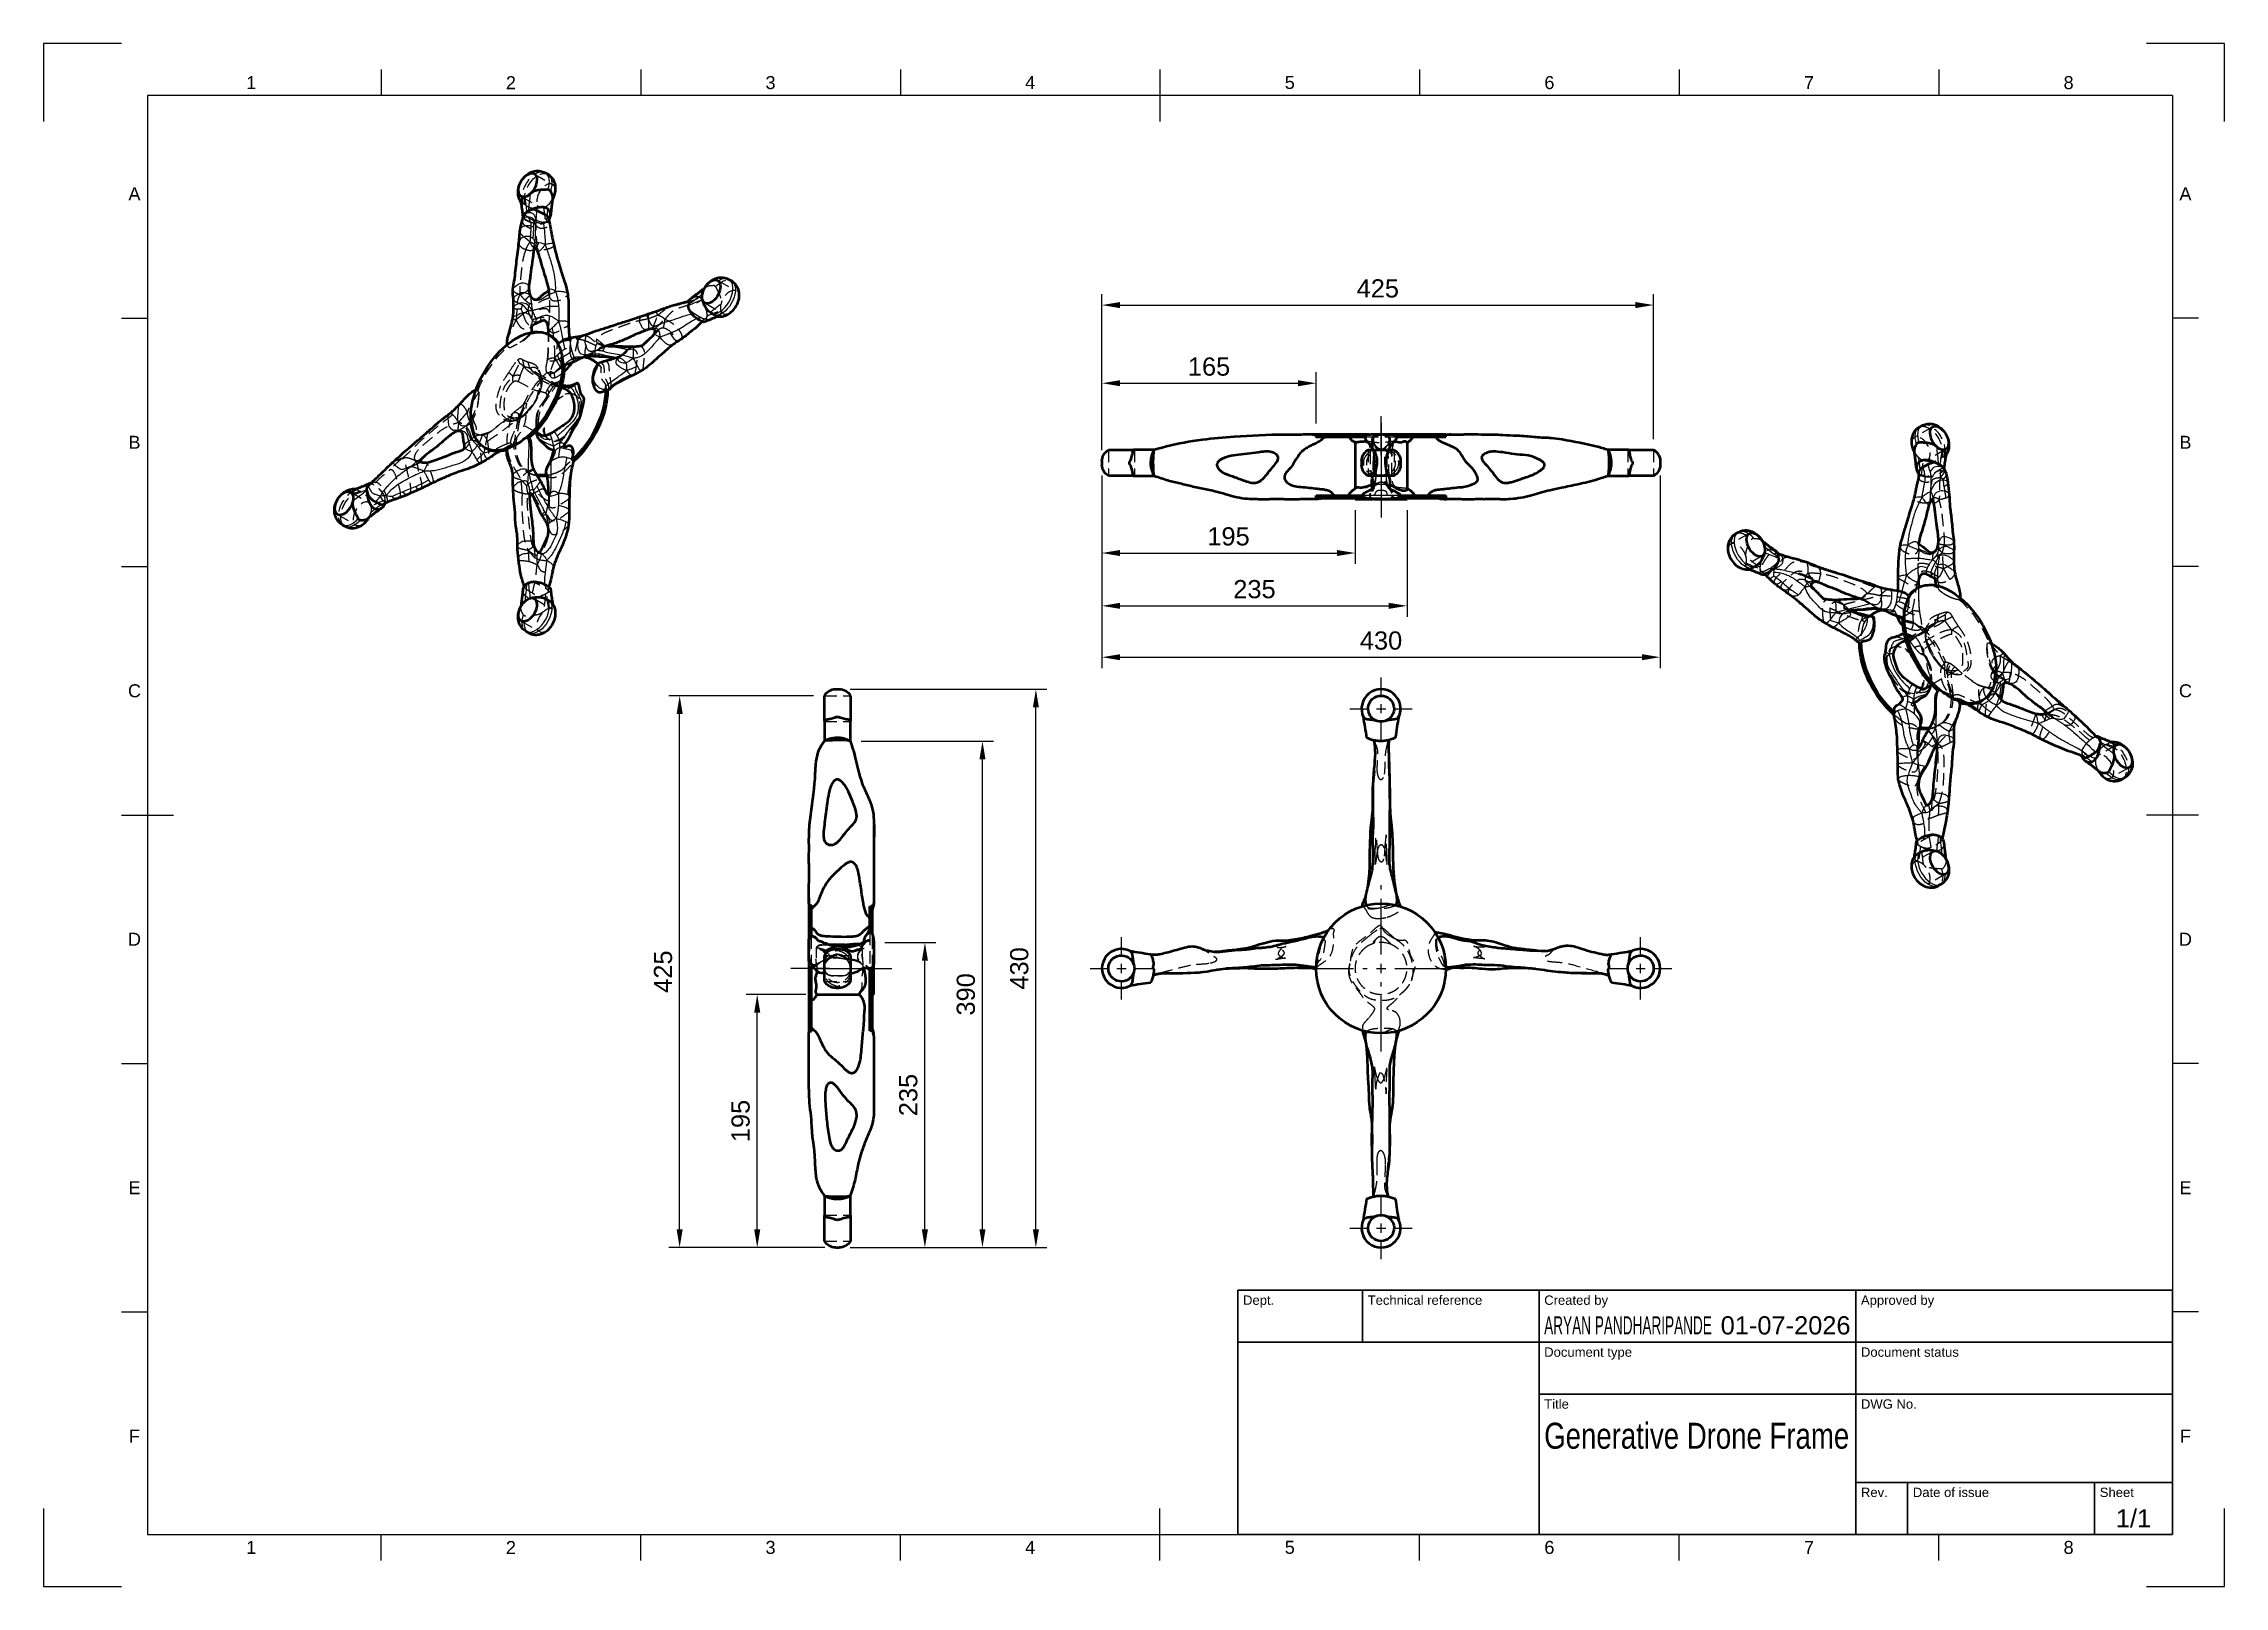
# Model space of a CAD drawing. Header units: millimetres. Extents: x 0 to 420, y 0 to 297.
import ezdxf
from ezdxf.enums import TextEntityAlignment as Align

# ---------------------------------------------------------------- set-up
doc = ezdxf.new("R2010")
doc.units = ezdxf.units.MM
doc.header["$LTSCALE"] = 0.75
doc.linetypes.add('CENTER2', pattern=[28.575, 19.05, -3.175, 3.175, -3.175])
doc.linetypes.add('HIDDEN2', pattern=[4.7625, 3.175, -1.5875])
for name, color, linetype, lineweight in [('BORDER', 7, 'Continuous', 25), ('FD_Dimensions', 7, 'Continuous', 25), ('Hidden', 7, 'HIDDEN2', 25), ('Hidden Narrow', 7, 'HIDDEN2', 25), ('Smart Centers', 7, 'CENTER2', 25), ('TITLEBLOCK', 7, 'Continuous', 35), ('Visible', 7, 'Continuous', 50), ('Visible Narrow', 7, 'Continuous', 25)]:
    doc.layers.add(name, color=color, linetype=linetype, lineweight=lineweight)
doc.styles.add('FusionTitle', font='arial.ttf')
doc.styles.get("Standard").update_dxf_attribs({"font": 'arial.ttf'})
doc.dimstyles.new('Dim-ISO-25', dxfattribs={"dimtxt": 3.5, "dimasz": 3.5, "dimexe": 2.1, "dimexo": 2.1, "dimgap": 1.4, "dimtad": 1, "dimzin": 12, "dimdsep": 46, "dimtxsty": 'Standard', "dimcen": 0, "dimazin": 3, "dimtp": 0.1, "dimtm": 0.1, "dimtfac": 0.714286, "dimtmove": 0, "dimatfit": 3, "dimfxl": 1, "dimtzin": 12, "dimarcsym": 0})

msp = doc.modelspace()

# ---------------------------------------------------------------- blocks, each defined once
blk = doc.blocks.new('ISO_A3_SHEET')
at = {"layer": 'BORDER'}
for p, q in [((65, 292), (65, 287)), ((115, 292), (115, 287)), ((165, 292), (165, 287)), ((215, 292), (215, 282)), ((265, 292), (265, 287)), ((315, 292), (315, 287)), ((365, 292), (365, 287)), ((410, 287), (20, 287)), ((20, 287), (20, 10)), ((410, 287), (410, 10)), ((15, 244.16666), (20, 244.16666)), ((415, 244.16666), (410, 244.16666)), ((15, 196.33333), (20, 196.33333)), ((415, 196.33333), (410, 196.33333)), ((15, 148.5), (25, 148.5)), ((415, 148.5), (405, 148.5)), ((15, 100.66667), (20, 100.66667)), ((415, 100.66667), (410, 100.66667)), ((15, 52.83334), (20, 52.83334)), ((415, 52.83334), (410, 52.83334)), ((215, 5), (215, 15)), ((20, 10), (410, 10)), ((65, 5), (65, 10)), ((115, 5), (115, 10)), ((165, 5), (165, 10)), ((265, 5), (265, 10)), ((315, 5), (315, 10)), ((365, 5), (365, 10))]:
    blk.add_line(p, q, dxfattribs=at)
at = {"layer": 'Defpoints'}
for p, q in [((15, 297), (0, 297)), ((0, 297), (0, 282)), ((420, 297), (405, 297)), ((420, 282), (420, 297)), ((0, 15), (0, 0)), ((420, 0), (420, 15)), ((0, 0), (15, 0)), ((405, 0), (420, 0))]:
    blk.add_line(p, q, dxfattribs=at)
at = {"layer": 'BORDER', "style": 'FusionTitle'}
for s, p in [('1', (40, 289.5)), ('2', (90, 289.5)), ('3', (140, 289.5)), ('4', (190, 289.5)), ('5', (240, 289.5)), ('6', (290, 289.5)), ('7', (340, 289.5)), ('8', (390, 289.5)), ('A', (17.5, 268.08333)), ('A', (412.5, 268.08333)), ('B', (17.5, 220.25)), ('B', (412.5, 220.25)), ('C', (17.5, 172.41667)), ('C', (412.5, 172.41667)), ('D', (17.5, 124.58334)), ('D', (412.5, 124.58334)), ('E', (17.5, 76.75001)), ('E', (412.5, 76.75001)), ('F', (17.5, 28.91668)), ('F', (412.5, 28.91668)), ('1', (40, 7.5)), ('2', (90, 7.5)), ('3', (140, 7.5)), ('4', (190, 7.5)), ('5', (240, 7.5)), ('6', (290, 7.5)), ('7', (340, 7.5)), ('8', (390, 7.5))]:
    blk.add_text(s, height=2.5, dxfattribs=at).set_placement(p, align=Align.MIDDLE)
blk = doc.blocks.new('ISO_TITLEBLOCK')
at = {"layer": 'TITLEBLOCK'}
for p, q in [((0, 47), (-180, 47)), ((-180, 47), (-180, 0)), ((-156, 37), (-156, 47)), ((-122, 0), (-122, 47)), ((-61, 0), (-61, 47)), ((0, 0), (0, 47)), ((-180, 37), (0, 37)), ((-122, 27), (0, 27)), ((-61, 10), (0, 10)), ((-51, 0), (-51, 10)), ((-15, 0), (-15, 10)), ((-180, 0), (0, 0))]:
    blk.add_line(p, q, dxfattribs=at)
at = {"layer": 'TITLEBLOCK', "style": 'FusionTitle'}
for s, p in [('Dept.', (-179, 46)), ('Technical reference', (-155, 46)), ('Created by', (-121, 46)), ('Approved by', (-60, 46)), ('Document type', (-121, 36)), ('Document status', (-60, 36)), ('Title', (-121, 26)), ('DWG No.', (-60, 26)), ('Rev.', (-60, 9)), ('Date of issue', (-50, 9)), ('Sheet', (-14, 9))]:
    blk.add_text(s, height=1.8, dxfattribs=at).set_placement(p, align=Align.TOP_LEFT)
for tag, height, p in [('DEPT', 3.5, (-179, 42)), ('TECHNICAL_REFERENCE', 3.5, (-155, 42)), ('CREATED_BY', 3.5, (-121, 42)), ('APPROVED_BY', 3.5, (-60, 42)), ('DOCUMENT_TYPE', 3.5, (-121, 32)), ('DOCUMENT_STATUS', 3.5, (-60, 32)), ('TITLE_1', 5, (-121, 21.5)), ('TITLE_2', 5, (-121, 14)), ('TITLE_3', 5, (-121, 6.5)), ('DATE_OF_ISSUE', 3.5, (-50, 5))]:
    blk.add_attdef(tag, text='', height=height, dxfattribs=at).set_placement(p, align=Align.TOP_LEFT)
for tag, p in [('CREATED_DATE', (-62, 42)), ('APPROVED_DATE', (-0.99, 42))]:
    blk.add_attdef(tag, text='', height=3.5, dxfattribs=at).set_placement(p, align=Align.TOP_RIGHT)
for tag, height, p in [('DRAWING_NUMBER', 5, (-30.5, 19.75)), ('REV', 3.5, (-56, 4.85)), ('SHEET', 3.5, (-7.5, 4.85))]:
    blk.add_attdef(tag, text='', height=height, dxfattribs=at).set_placement(p, align=Align.TOP_CENTER)
blk = doc.blocks.new('*U8')
at = {"layer": 'Smart Centers', "color": 0, "linetype": 'Continuous', "ltscale": 0.75, "transparency": 16777216}
for p, q in [((-0.892969, 0), (0.892969, 0)), ((0, -0.892969), (0, 0.892969))]:
    blk.add_line(p, q, dxfattribs=at)
blk = doc.blocks.new('*U9')
at = {"layer": 'Smart Centers', "color": 0, "linetype": 'Continuous', "ltscale": 0.75, "transparency": 16777216}
for p, q in [((-0.892969, 0), (0.892969, 0)), ((0, -0.892969), (0, 0.892969))]:
    blk.add_line(p, q, dxfattribs=at)
blk = doc.blocks.new('*U10')
at = {"layer": 'Smart Centers', "color": 0, "linetype": 'Continuous', "ltscale": 0.75, "transparency": 16777216}
for p, q in [((-0.892969, 0), (0.892969, 0)), ((0, -0.892969), (0, 0.892969))]:
    blk.add_line(p, q, dxfattribs=at)
blk = doc.blocks.new('*U11')
at = {"layer": 'Smart Centers', "color": 0, "ltscale": 0.75, "transparency": 16777216}
for p, q in [((0, 2.678906), (0, 16)), ((-16, 0), (-2.678906, 0)), ((2.678906, 0), (16, 0)), ((0, -16), (0, -2.678906))]:
    blk.add_line(p, q, dxfattribs=at)
at = {"layer": 'Smart Centers', "color": 0, "linetype": 'Continuous', "ltscale": 0.75, "transparency": 16777216}
for p, q in [((-0.892969, 0), (0.892969, 0)), ((0, -0.892969), (0, 0.892969))]:
    blk.add_line(p, q, dxfattribs=at)
blk = doc.blocks.new('*U12')
at = {"layer": 'Smart Centers', "color": 0, "linetype": 'Continuous', "ltscale": 0.75, "transparency": 16777216}
for p, q in [((-0.892969, 0), (0.892969, 0)), ((0, -0.892969), (0, 0.892969))]:
    blk.add_line(p, q, dxfattribs=at)
blk = doc.blocks.new('*U13')
at = {"layer": 'Smart Centers', "color": 0, "ltscale": 0.75, "transparency": 16777216}
for p, q in [((0, 2.678906), (0, 6)), ((-6, 0), (-2.678906, 0)), ((2.678906, 0), (6, 0)), ((0, -6), (0, -2.678906))]:
    blk.add_line(p, q, dxfattribs=at)
at = {"layer": 'Smart Centers', "color": 0, "linetype": 'Continuous', "ltscale": 0.75, "transparency": 16777216}
for p, q in [((-0.892969, 0), (0.892969, 0)), ((0, -0.892969), (0, 0.892969))]:
    blk.add_line(p, q, dxfattribs=at)
blk = doc.blocks.new('*U14')
at = {"layer": 'Smart Centers', "color": 0, "ltscale": 0.75, "transparency": 16777216}
for p, q in [((0, 2.678906), (0, 6)), ((-6, 0), (-2.678906, 0)), ((2.678906, 0), (6, 0)), ((0, -6), (0, -2.678906))]:
    blk.add_line(p, q, dxfattribs=at)
at = {"layer": 'Smart Centers', "color": 0, "linetype": 'Continuous', "ltscale": 0.75, "transparency": 16777216}
for p, q in [((-0.892969, 0), (0.892969, 0)), ((0, -0.892969), (0, 0.892969))]:
    blk.add_line(p, q, dxfattribs=at)
blk = doc.blocks.new('*U15')
at = {"layer": 'Smart Centers', "color": 0, "ltscale": 0.75, "transparency": 16777216}
for p, q in [((0, 2.678906), (0, 6)), ((-6, 0), (-2.678906, 0)), ((2.678906, 0), (6, 0)), ((0, -6), (0, -2.678906))]:
    blk.add_line(p, q, dxfattribs=at)
at = {"layer": 'Smart Centers', "color": 0, "linetype": 'Continuous', "ltscale": 0.75, "transparency": 16777216}
for p, q in [((-0.892969, 0), (0.892969, 0)), ((0, -0.892969), (0, 0.892969))]:
    blk.add_line(p, q, dxfattribs=at)
blk = doc.blocks.new('*U16')
at = {"layer": 'Smart Centers', "color": 0, "ltscale": 0.75, "transparency": 16777216}
for p, q in [((0, 2.678906), (0, 6)), ((-6, 0), (-2.678906, 0)), ((2.678906, 0), (6, 0)), ((0, -6), (0, -2.678906))]:
    blk.add_line(p, q, dxfattribs=at)
at = {"layer": 'Smart Centers', "color": 0, "linetype": 'Continuous', "ltscale": 0.75, "transparency": 16777216}
for p, q in [((-0.892969, 0), (0.892969, 0)), ((0, -0.892969), (0, 0.892969))]:
    blk.add_line(p, q, dxfattribs=at)
blk = doc.blocks.new('*U17')
at = {"layer": 'Smart Centers', "color": 0, "ltscale": 0.75, "transparency": 16777216}
blk.add_line((3.703149, 0), (-3.515746, 0), dxfattribs=at)
blk = doc.blocks.new('*U18')
at = {"layer": 'Smart Centers', "color": 0, "ltscale": 0.75, "transparency": 16777216}
blk.add_line((-3.834936, 0), (3.834936, 0), dxfattribs=at)
blk = doc.blocks.new('*U19')
at = {"layer": 'Smart Centers', "color": 0, "ltscale": 0.75, "transparency": 16777216}
blk.add_line((-3.625, 0), (3.625, 0), dxfattribs=at)
blk = doc.blocks.new('*U20')
at = {"layer": 'Smart Centers', "color": 0, "ltscale": 0.75, "transparency": 16777216}
blk.add_line((3.703149, 0), (-3.515746, 0), dxfattribs=at)
blk = doc.blocks.new('*U21')
at = {"layer": 'Smart Centers', "color": 0, "ltscale": 0.75, "transparency": 16777216}
blk.add_line((-3.834936, 0), (3.834936, 0), dxfattribs=at)
blk = doc.blocks.new('*U22')
at = {"layer": 'Smart Centers', "color": 0, "ltscale": 0.75, "transparency": 16777216}
blk.add_line((-3.625, 0), (3.625, 0), dxfattribs=at)
blk = doc.blocks.new('*U23')
at = {"layer": 'Smart Centers', "color": 0, "ltscale": 0.75, "transparency": 16777216}
blk.add_line((0, 3.625), (0, -3.625), dxfattribs=at)
blk = doc.blocks.new('*U24')
at = {"layer": 'Smart Centers', "color": 0, "ltscale": 0.75, "transparency": 16777216}
blk.add_line((0, 8.090919), (0, -8.130363), dxfattribs=at)
blk = doc.blocks.new('*U25')
at = {"layer": 'Smart Centers', "color": 0, "ltscale": 0.75, "transparency": 16777216}
blk.add_line((0, -3.75), (0, 3.75), dxfattribs=at)
blk = doc.blocks.new('*U26')
at = {"layer": 'Smart Centers', "color": 0, "ltscale": 0.75, "transparency": 16777216}
blk.add_line((3.703149, 0), (-3.515746, 0), dxfattribs=at)
blk = doc.blocks.new('*U27')
at = {"layer": 'Smart Centers', "color": 0, "ltscale": 0.75, "transparency": 16777216}
blk.add_line((-3.834936, 0), (3.834936, 0), dxfattribs=at)
blk = doc.blocks.new('*U28')
at = {"layer": 'Smart Centers', "color": 0, "ltscale": 0.75, "transparency": 16777216}
blk.add_line((-3.625, 0), (3.625, 0), dxfattribs=at)
blk = doc.blocks.new('*U29')
at = {"layer": 'Smart Centers', "color": 0, "ltscale": 0.75, "transparency": 16777216}
blk.add_line((0, 3.625), (0, -3.625), dxfattribs=at)
blk = doc.blocks.new('*U30')
at = {"layer": 'Smart Centers', "color": 0, "ltscale": 0.75, "transparency": 16777216}
blk.add_line((0, 8.090919), (0, -8.130363), dxfattribs=at)
blk = doc.blocks.new('*U31')
at = {"layer": 'Smart Centers', "color": 0, "ltscale": 0.75, "transparency": 16777216}
blk.add_line((0, -3.75), (0, 3.75), dxfattribs=at)
blk = doc.blocks.new('*U32')
at = {"layer": 'Smart Centers', "color": 0, "ltscale": 0.75, "transparency": 16777216}
blk.add_line((3.703149, 0), (-3.515746, 0), dxfattribs=at)
blk = doc.blocks.new('*U33')
at = {"layer": 'Smart Centers', "color": 0, "ltscale": 0.75, "transparency": 16777216}
blk.add_line((-3.834936, 0), (3.834936, 0), dxfattribs=at)
blk = doc.blocks.new('*U34')
at = {"layer": 'Smart Centers', "color": 0, "ltscale": 0.75, "transparency": 16777216}
blk.add_line((-3.625, 0), (3.625, 0), dxfattribs=at)
blk = doc.blocks.new('*U35')
at = {"layer": 'Smart Centers', "color": 0, "ltscale": 0.75, "transparency": 16777216}
blk.add_line((0, 3.625), (0, -3.625), dxfattribs=at)
blk = doc.blocks.new('*U36')
at = {"layer": 'Smart Centers', "color": 0, "ltscale": 0.75, "transparency": 16777216}
blk.add_line((0, 8.090919), (0, -8.130363), dxfattribs=at)
blk = doc.blocks.new('*U37')
at = {"layer": 'Smart Centers', "color": 0, "ltscale": 0.75, "transparency": 16777216}
blk.add_line((0, -3.75), (0, 3.75), dxfattribs=at)
blk = doc.blocks.new('*D54')
at = {"layer": 'Defpoints', "color": 0, "transparency": 16777216}
for p in [(203.828125, 215.942177), (311.328125, 215.942177), (311.328125, 178.877675)]:
    blk.add_point(p, dxfattribs=at)
at = {"layer": 'FD_Dimensions', "color": 0, "lineweight": -2, "transparency": 16777216}
for p, q in [((203.828125, 213.842177), (203.828125, 176.777675)), ((311.328125, 213.842177), (311.328125, 176.777675)), ((207.328125, 178.877675), (307.828125, 178.877675))]:
    blk.add_line(p, q, dxfattribs=at)
at = {"layer": 'FD_Dimensions', "color": 0, "transparency": 16777216}
for points in [[(207.328125, 179.461009), (207.328125, 178.294342), (203.828125, 178.877675)], [(307.828125, 179.461009), (307.828125, 178.294342), (311.328125, 178.877675)]]:
    blk.add_solid(points, dxfattribs=at)
at = {"layer": 'FD_Dimensions', "color": 0, "transparency": 16777216, "insert": (257.578125, 182.065874), "char_height": 3.5, "attachment_point": 5}
blk.add_mtext('430', dxfattribs=at)
blk = doc.blocks.new('*D55')
at = {"layer": 'Defpoints', "color": 0, "transparency": 16777216}
for p in [(153.220741, 172.71875), (191.105555, 172.71875), (153.220741, 65.21875)]:
    blk.add_point(p, dxfattribs=at)
at = {"layer": 'FD_Dimensions', "color": 0, "lineweight": -2, "transparency": 16777216}
for p, q in [((155.320741, 172.71875), (193.205555, 172.71875)), ((191.105555, 68.71875), (191.105555, 169.21875)), ((155.320741, 65.21875), (193.205555, 65.21875))]:
    blk.add_line(p, q, dxfattribs=at)
at = {"layer": 'FD_Dimensions', "color": 0, "transparency": 16777216}
for points in [[(190.522222, 169.21875), (191.688889, 169.21875), (191.105555, 172.71875)], [(190.522222, 68.71875), (191.688889, 68.71875), (191.105555, 65.21875)]]:
    blk.add_solid(points, dxfattribs=at)
at = {"layer": 'FD_Dimensions', "color": 0, "transparency": 16777216, "insert": (187.917356, 118.96875), "char_height": 3.5, "attachment_point": 5, "rotation": 90}
blk.add_mtext('430', dxfattribs=at)
blk = doc.blocks.new('*D56')
at = {"layer": 'Defpoints', "color": 0, "transparency": 16777216}
for p in [(310.078125, 246.667739), (310.078125, 218.777114), (203.828125, 216.61205)]:
    blk.add_point(p, dxfattribs=at)
at = {"layer": 'FD_Dimensions', "color": 0, "lineweight": -2, "transparency": 16777216}
for p, q in [((203.828125, 218.71205), (203.828125, 248.767739)), ((310.078125, 220.877114), (310.078125, 248.767739)), ((207.328125, 246.667739), (306.578125, 246.667739))]:
    blk.add_line(p, q, dxfattribs=at)
at = {"layer": 'FD_Dimensions', "color": 0, "transparency": 16777216}
for points in [[(207.328125, 247.251072), (207.328125, 246.084405), (203.828125, 246.667739)], [(306.578125, 247.251072), (306.578125, 246.084405), (310.078125, 246.667739)]]:
    blk.add_solid(points, dxfattribs=at)
at = {"layer": 'FD_Dimensions', "color": 0, "transparency": 16777216, "insert": (256.953125, 249.854744), "char_height": 3.5, "attachment_point": 5}
blk.add_mtext('425', dxfattribs=at)
blk = doc.blocks.new('*D57')
at = {"layer": 'Defpoints', "color": 0, "transparency": 16777216}
for p in [(122.495179, 171.46875), (150.385804, 171.46875), (152.550868, 65.21875)]:
    blk.add_point(p, dxfattribs=at)
at = {"layer": 'FD_Dimensions', "color": 0, "lineweight": -2, "transparency": 16777216}
for p, q in [((148.285804, 171.46875), (120.395179, 171.46875)), ((122.495179, 68.71875), (122.495179, 167.96875)), ((150.450868, 65.21875), (120.395179, 65.21875))]:
    blk.add_line(p, q, dxfattribs=at)
at = {"layer": 'FD_Dimensions', "color": 0, "transparency": 16777216}
for points in [[(121.911846, 167.96875), (123.078513, 167.96875), (122.495179, 171.46875)], [(121.911846, 68.71875), (123.078513, 68.71875), (122.495179, 65.21875)]]:
    blk.add_solid(points, dxfattribs=at)
at = {"layer": 'FD_Dimensions', "color": 0, "transparency": 16777216, "insert": (119.308174, 118.34375), "char_height": 3.5, "attachment_point": 5, "rotation": 90}
blk.add_mtext('425', dxfattribs=at)
blk = doc.blocks.new('*D58')
at = {"layer": 'Defpoints', "color": 0, "transparency": 16777216}
for p in [(155.385804, 162.71875), (180.815492, 162.71875), (153.220741, 65.21875)]:
    blk.add_point(p, dxfattribs=at)
at = {"layer": 'FD_Dimensions', "color": 0, "lineweight": -2, "transparency": 16777216}
for p, q in [((157.485804, 162.71875), (182.915492, 162.71875)), ((180.815492, 68.71875), (180.815492, 159.21875)), ((155.320741, 65.21875), (182.915492, 65.21875))]:
    blk.add_line(p, q, dxfattribs=at)
at = {"layer": 'FD_Dimensions', "color": 0, "transparency": 16777216}
for points in [[(180.232159, 159.21875), (181.398825, 159.21875), (180.815492, 162.71875)], [(180.232159, 68.71875), (181.398825, 68.71875), (180.815492, 65.21875)]]:
    blk.add_solid(points, dxfattribs=at)
at = {"layer": 'FD_Dimensions', "color": 0, "transparency": 16777216, "insert": (177.627293, 113.96875), "char_height": 3.5, "attachment_point": 5, "rotation": 90}
blk.add_mtext('390', dxfattribs=at)
blk = doc.blocks.new('*D59')
at = {"layer": 'Defpoints', "color": 0, "transparency": 16777216}
for p in [(203.828125, 215.942177), (262.578125, 209.277114), (262.578125, 188.769301)]:
    blk.add_point(p, dxfattribs=at)
at = {"layer": 'FD_Dimensions', "color": 0, "lineweight": -2, "transparency": 16777216}
for p, q in [((203.828125, 213.842177), (203.828125, 186.669301)), ((262.578125, 207.177114), (262.578125, 186.669301)), ((207.328125, 188.769301), (259.078125, 188.769301))]:
    blk.add_line(p, q, dxfattribs=at)
at = {"layer": 'FD_Dimensions', "color": 0, "transparency": 16777216}
for points in [[(207.328125, 189.352635), (207.328125, 188.185968), (203.828125, 188.769301)], [(259.078125, 189.352635), (259.078125, 188.185968), (262.578125, 188.769301)]]:
    blk.add_solid(points, dxfattribs=at)
at = {"layer": 'FD_Dimensions', "color": 0, "transparency": 16777216, "insert": (233.203125, 191.9575), "char_height": 3.5, "attachment_point": 5}
blk.add_mtext('235', dxfattribs=at)
blk = doc.blocks.new('*D60')
at = {"layer": 'Defpoints', "color": 0, "transparency": 16777216}
for p in [(159.885804, 123.96875), (169.729554, 123.96875), (153.220741, 65.21875)]:
    blk.add_point(p, dxfattribs=at)
at = {"layer": 'FD_Dimensions', "color": 0, "lineweight": -2, "transparency": 16777216}
for p, q in [((161.985804, 123.96875), (171.829554, 123.96875)), ((169.729554, 68.71875), (169.729554, 120.46875)), ((155.320741, 65.21875), (171.829554, 65.21875))]:
    blk.add_line(p, q, dxfattribs=at)
at = {"layer": 'FD_Dimensions', "color": 0, "transparency": 16777216}
for points in [[(169.146221, 120.46875), (170.312888, 120.46875), (169.729554, 123.96875)], [(169.146221, 68.71875), (170.312888, 68.71875), (169.729554, 65.21875)]]:
    blk.add_solid(points, dxfattribs=at)
at = {"layer": 'FD_Dimensions', "color": 0, "transparency": 16777216, "insert": (166.541355, 94.59375), "char_height": 3.5, "attachment_point": 5, "rotation": 90}
blk.add_mtext('235', dxfattribs=at)
blk = doc.blocks.new('*D61')
at = {"layer": 'Defpoints', "color": 0, "transparency": 16777216}
for p in [(203.828125, 215.942177), (252.578125, 209.277114), (252.578125, 198.932763)]:
    blk.add_point(p, dxfattribs=at)
at = {"layer": 'FD_Dimensions', "color": 0, "lineweight": -2, "transparency": 16777216}
for p, q in [((203.828125, 213.842177), (203.828125, 196.832763)), ((252.578125, 207.177114), (252.578125, 196.832763)), ((207.328125, 198.932763), (249.078125, 198.932763))]:
    blk.add_line(p, q, dxfattribs=at)
at = {"layer": 'FD_Dimensions', "color": 0, "transparency": 16777216}
for points in [[(207.328125, 199.516096), (207.328125, 198.349429), (203.828125, 198.932763)], [(249.078125, 199.516096), (249.078125, 198.349429), (252.578125, 198.932763)]]:
    blk.add_solid(points, dxfattribs=at)
at = {"layer": 'FD_Dimensions', "color": 0, "transparency": 16777216, "insert": (228.203125, 202.119768), "char_height": 3.5, "attachment_point": 5}
blk.add_mtext('195', dxfattribs=at)
blk = doc.blocks.new('*D62')
at = {"layer": 'Defpoints', "color": 0, "transparency": 16777216}
for p in [(137.435933, 113.96875), (148.920308, 113.96875), (152.550868, 65.21875)]:
    blk.add_point(p, dxfattribs=at)
at = {"layer": 'FD_Dimensions', "color": 0, "lineweight": -2, "transparency": 16777216}
for p, q in [((146.820308, 113.96875), (135.335933, 113.96875)), ((137.435933, 68.71875), (137.435933, 110.46875)), ((150.450868, 65.21875), (135.335933, 65.21875))]:
    blk.add_line(p, q, dxfattribs=at)
at = {"layer": 'FD_Dimensions', "color": 0, "transparency": 16777216}
for points in [[(136.852599, 110.46875), (138.019266, 110.46875), (137.435933, 113.96875)], [(136.852599, 68.71875), (138.019266, 68.71875), (137.435933, 65.21875)]]:
    blk.add_solid(points, dxfattribs=at)
at = {"layer": 'FD_Dimensions', "color": 0, "transparency": 16777216, "insert": (134.248927, 89.59375), "char_height": 3.5, "attachment_point": 5, "rotation": 90}
blk.add_mtext('195', dxfattribs=at)
blk = doc.blocks.new('*D63')
at = {"layer": 'Defpoints', "color": 0, "transparency": 16777216}
for p in [(245.078125, 231.620864), (245.078125, 221.777114), (203.828125, 216.61205)]:
    blk.add_point(p, dxfattribs=at)
at = {"layer": 'FD_Dimensions', "color": 0, "lineweight": -2, "transparency": 16777216}
for p, q in [((203.828125, 218.71205), (203.828125, 233.720864)), ((207.328125, 231.620864), (241.578125, 231.620864)), ((245.078125, 223.877114), (245.078125, 233.720864))]:
    blk.add_line(p, q, dxfattribs=at)
at = {"layer": 'FD_Dimensions', "color": 0, "transparency": 16777216}
for points in [[(207.328125, 232.204197), (207.328125, 231.03753), (203.828125, 231.620864)], [(241.578125, 232.204197), (241.578125, 231.03753), (245.078125, 231.620864)]]:
    blk.add_solid(points, dxfattribs=at)
at = {"layer": 'FD_Dimensions', "color": 0, "transparency": 16777216, "insert": (224.453125, 234.807869), "char_height": 3.5, "attachment_point": 5}
blk.add_mtext('165', dxfattribs=at)
blk = doc.blocks.new('*U48')
at = {"layer": 'Smart Centers', "color": 0, "ltscale": 0.75, "transparency": 16777216}
blk.add_line((3.984254, 0), (-3.515746, 0), dxfattribs=at)
blk = doc.blocks.new('*U49')
at = {"layer": 'Smart Centers', "color": 0, "ltscale": 0.75, "transparency": 16777216}
blk.add_line((-3.834936, 0), (3.834936, 0), dxfattribs=at)
blk = doc.blocks.new('*U50')
at = {"layer": 'Smart Centers', "color": 0, "ltscale": 0.75, "transparency": 16777216}
blk.add_line((-3.625, 0), (3.625, 0), dxfattribs=at)
blk = doc.blocks.new('*U51')
at = {"layer": 'Smart Centers', "color": 0, "ltscale": 0.75, "transparency": 16777216}
blk.add_line((0, 3.625), (0, -3.625), dxfattribs=at)
blk = doc.blocks.new('*U52')
at = {"layer": 'Smart Centers', "color": 0, "ltscale": 0.75, "transparency": 16777216}
blk.add_line((0, 8.262199), (0, -8.36081), dxfattribs=at)
blk = doc.blocks.new('*U53')
at = {"layer": 'Smart Centers', "color": 0, "ltscale": 0.75, "transparency": 16777216}
blk.add_line((0, -3.75), (0, 3.75), dxfattribs=at)

# ---------------------------------------------------------------- dimensions: what is measured, and where the dimension line sits
at = {"layer": 'FD_Dimensions'}
for base, p1, p2, picture, middle in [((310.0781, 246.6677), (203.8281, 216.6121), (310.0781, 218.7771), '*D56', (256.9531, 249.8547)), ((245.0781, 231.6209), (203.8281, 216.6121), (245.0781, 221.7771), '*D63', (224.4531, 234.8079)), ((311.3281, 178.8777), (203.8281, 215.9422), (311.3281, 215.9422), '*D54', (257.5781, 182.0659)), ((262.5781, 188.7693), (203.8281, 215.9422), (262.5781, 209.2771), '*D59', (233.2031, 191.9575)), ((252.5781, 198.9328), (203.8281, 215.9422), (252.5781, 209.2771), '*D61', (228.2031, 202.1198))]:
    dim = msp.add_linear_dim(base=base, p1=p1, p2=p2, dimstyle='Dim-ISO-25', override={"dimlfac": 4}, dxfattribs=at)
    dim.commit()
    dim.dimension.update_dxf_attribs({"geometry": picture, "text_midpoint": middle})
for base, p1, p2, picture, middle in [((191.1056, 172.7188), (153.2207, 65.2188), (153.2207, 172.7188), '*D55', (187.9174, 118.9688)), ((122.4952, 171.4688), (152.5509, 65.2188), (150.3858, 171.4688), '*D57', (119.3082, 118.3438)), ((180.8155, 162.7188), (153.2207, 65.2188), (155.3858, 162.7188), '*D58', (177.6273, 113.9688)), ((169.7296, 123.9688), (153.2207, 65.2188), (159.8858, 123.9688), '*D60', (166.5414, 94.5938)), ((137.4359, 113.9688), (152.5509, 65.2188), (148.9203, 113.9688), '*D62', (134.2489, 89.5938))]:
    dim = msp.add_linear_dim(base=base, p1=p1, p2=p2, angle=90, dimstyle='Dim-ISO-25', override={"dimlfac": 4}, dxfattribs=at)
    dim.commit()
    dim.dimension.update_dxf_attribs({"geometry": picture, "text_midpoint": middle})

# ---------------------------------------------------------------- linework, layer by layer
at = {"layer": 'Hidden', "extrusion": (-2e-16, -0.817547, 0.575862)}
for p, q in [((94.473, 271.9265), (98.0085, 269.8905)), ((91.9778, 267.5936), (95.5133, 265.5576)), ((129.8283, 251.4089), (133.3638, 249.3729)), ((127.3331, 247.076), (130.8687, 245.04)), ((94.6473, 233.8336), (99.692, 230.9285)), ((102.2613, 229.449), (102.438, 229.3472)), ((89.5645, 225.2211), (94.7017, 222.2627)), ((97.2709, 220.7832), (97.4477, 220.6814)), ((93.1747, 214.4874), (93.5282, 214.2838)), ((59.1176, 210.6893), (62.6531, 208.6534)), ((56.6225, 206.3564), (60.158, 204.3204)), ((94.473, 190.1718), (98.0085, 188.1358)), ((91.9778, 185.8388), (95.5133, 183.8029))]:
    msp.add_line(p, q, dxfattribs=at)
at = {"layer": 'Hidden', "extrusion": (-1e-16, -0.817547, 0.575862)}
for p, q in [((363.8524, 223.232), (360.3169, 221.1961)), ((366.3476, 218.8991), (362.812, 216.8631)), ((328.4971, 202.7145), (324.9615, 200.6785)), ((330.9922, 198.3815), (327.4567, 196.3456)), ((363.7168, 185.1615), (358.6333, 182.2341)), ((356.0641, 180.7546), (355.8873, 180.6528)), ((368.6643, 176.471), (363.6236, 173.5683)), ((361.0544, 172.0887), (360.8776, 171.9869)), ((365.1507, 165.793), (364.7972, 165.5894)), ((399.2077, 161.9949), (395.6722, 159.9589)), ((401.7029, 157.662), (398.1674, 155.626)), ((363.8524, 141.4773), (360.3169, 139.4413)), ((366.3476, 137.1444), (362.812, 135.1084))]:
    msp.add_line(p, q, dxfattribs=at)
at = {"layer": 'Hidden'}
for p, q in [((205.0781, 218.7771), (205.0781, 213.7771)), ((210.0781, 218.7771), (210.0781, 213.7771)), ((252.5781, 220.2609), (252.5781, 220.2609)), ((254.6032, 221.2771), (254.7078, 221.2771)), ((255.0781, 218.7771), (255.0781, 213.7771)), ((256.7542, 221.7771), (255.2314, 221.7771)), ((258.7901, 221.7771), (257.6183, 221.7771)), ((260.0781, 218.7771), (260.0781, 213.7771)), ((260.4883, 221.2771), (260.5407, 221.2771)), ((262.5781, 220.1681), (262.5781, 220.1553)), ((305.0781, 218.7771), (305.0781, 213.7771)), ((310.0781, 218.7771), (310.0781, 213.7771)), ((252.5781, 211.3534), (252.5781, 211.3174)), ((254.6325, 209.5271), (254.7643, 209.5271)), ((255.5804, 209.2771), (256.2068, 209.2771)), ((256.1793, 209.5271), (257.5024, 209.5271)), ((256.5895, 209.2771), (258.8713, 209.2771))]:
    msp.add_line(p, q, dxfattribs=at)
at = {"layer": 'Hidden', "extrusion": (-1e-16, -1, 0)}
for p, q in [((150.3858, 171.4688), (155.3858, 171.4688)), ((150.3858, 166.4688), (155.3858, 166.4688)), ((155.3679, 162.7188), (155.368, 162.7188)), ((147.4198, 131.4688), (147.4114, 131.4688)), ((147.3858, 122.3373), (147.3858, 120.8552)), ((147.8858, 124.959), (147.8858, 125.1222)), ((159.1358, 125.8498), (159.1358, 125.8991)), ((159.6358, 125.2111), (159.6358, 125.4737)), ((159.6358, 123.9688), (159.874, 123.9688)), ((159.8858, 119.9383), (159.8858, 123.1733)), ((147.8858, 119.1435), (147.8858, 119.1878)), ((150.3858, 121.4688), (155.3858, 121.4688)), ((159.1358, 118.7729), (159.1358, 118.8345)), ((159.6358, 119.0015), (159.6358, 119.1696)), ((150.3858, 116.4688), (155.3858, 116.4688)), ((147.4148, 106.4688), (147.3989, 106.4688)), ((150.3858, 71.4688), (155.3858, 71.4688)), ((150.3858, 66.4688), (155.3858, 66.4688))]:
    msp.add_line(p, q, dxfattribs=at)
at = {"layer": 'Hidden'}
msp.add_arc((257.5781, 118.9688), 5, 66.535742, 105.95119, dxfattribs=at)
for centre, major_axis, start_param, end_param in [((96.7609, 267.724), (1.2476, 2.1665), 4.21312003, 9.92017949), ((96.7609, 267.724), (1.2476, 2.1665), 3.63699418, 4.21312003), ((96.7609, 267.724), (3.119, 5.4161), 3.89969243, 3.95042179), ((132.1162, 247.2065), (1.2476, 2.1665), 2.64232371, 8.34938316), ((132.1162, 247.2065), (1.2476, 2.1665), 2.06619786, 2.64232371), ((99.7661, 225.1161), (2.4952, 4.3329), 3.14159265, 9.42477796), ((361.5645, 219.0296), (-1.2476, 2.1665), 2.64619112, 8.35325058), ((361.5645, 219.0296), (-1.2476, 2.1665), 2.07006527, 2.64619112), ((361.5645, 219.0296), (-3.119, 5.4161), 2.33276352, 2.38349288), ((61.4056, 206.4869), (1.2476, 2.1665), -0.49926895, 5.20779051), ((61.4056, 206.4869), (1.2476, 2.1665), -1.0753948, -0.49926895), ((61.4056, 206.4869), (3.119, 5.4161), -0.81269655, -0.80557216), ((326.2091, 198.512), (-1.2476, 2.1665), 4.21698745, 9.92404691), ((326.2091, 198.512), (-1.2476, 2.1665), 3.6408616, 4.21698745), ((326.2091, 198.512), (-3.119, 5.4161), 3.90355984, 3.91068424), ((96.7609, 185.9693), (3.119, 5.4161), 0.75809978, 0.80882913), ((96.7609, 185.9693), (1.2476, 2.1665), 1.07152738, 6.77858684), ((96.7609, 185.9693), (1.2476, 2.1665), 0.49540153, 1.07152738), ((358.5593, 176.4217), (-2.4952, 4.3329), 4.71238898, 10.99557429), ((396.9198, 157.7925), (-1.2476, 2.1665), 1.0753948, 6.78245425), ((396.9198, 157.7925), (-1.2476, 2.1665), 0.49926895, 1.0753948), ((361.5645, 137.2749), (-1.2476, 2.1665), -0.49540153, 5.21165793), ((361.5645, 137.2749), (-1.2476, 2.1665), -1.07152738, -0.49540153), ((361.5645, 137.2749), (-3.119, 5.4161), -0.80882913, -0.75809978)]:
    msp.add_ellipse(centre, major_axis=major_axis, ratio=0.57809312, start_param=start_param, end_param=end_param, dxfattribs=at)
at = {"layer": 'Hidden', "extrusion": (-6e-16, 3e-16, -1)}
for centre, ratio, start_param, end_param in [((91.4576, 229.9006), 0.57809312, -0.551935, 0), ((91.4576, 229.9006), 0.57809312, 4.40556036, 5.27281318), ((91.4576, 229.9006), 0.57809311, 0.28089792, 0.2875635), ((99.7661, 225.1161), 0.57809312, -0.57983723, 0), ((99.4126, 225.3197), 0.57809312, -0.48029924, -0.21875079), ((99.4126, 225.3197), 0.57809312, 0.19018605, 0.20438481), ((99.7661, 225.1161), 0.57809312, 0.13678221, 0.26444076), ((99.7661, 225.1161), 0.57809312, 4.3578874, 5.24815496), ((99.4126, 225.3197), 0.57809312, 4.5594153, 5.21492695), ((99.7661, 225.1161), 0.57809312, 0.77125981, 0.77924398), ((91.4576, 229.9006), 0.57809312, 2.58982116, 2.61475866), ((99.4126, 225.3197), 0.57809312, 2.88175421, 3.92864821), ((99.7661, 225.1161), 0.57809312, 2.36418758, 2.47026816), ((99.7661, 225.1161), 0.57809312, 2.09919882, 2.10122532), ((99.4126, 225.3197), 0.57809312, 2.64254721, 2.64992072), ((99.7661, 225.1161), 0.57809312, 2.58517847, 2.6843909)]:
    msp.add_ellipse(centre, major_axis=(6.2379, 10.8323), ratio=ratio, start_param=start_param, end_param=end_param, dxfattribs=at)
at = {"layer": 'Hidden', "extrusion": (-9e-16, 5e-16, -1)}
msp.add_ellipse((99.9429, 225.0143), major_axis=(2.4952, 4.3329), ratio=0.57809312, start_param=-1.57079633, end_param=4.71238898, dxfattribs=at)
at = {"layer": 'Hidden', "extrusion": (-5e-16, 2e-16, -1)}
for centre, start_param, end_param in [((91.4576, 229.9006), 3.14159265, 3.97230262), ((99.7661, 225.1161), 2.91359078, 3.95848308)]:
    msp.add_ellipse(centre, major_axis=(6.2379, 10.8323), ratio=0.57809312, start_param=start_param, end_param=end_param, dxfattribs=at)
at = {"layer": 'Hidden', "extrusion": (3e-16, 5e-16, -1)}
for centre, major_axis, ratio, start_param, end_param in [((366.8678, 181.2062), (-6.2379, 10.8323), 0.57809312, -0.31069603, -0.26141203), ((366.8678, 181.2062), (-6.2379, 10.8323), 0.57809312, 1.01499391, 1.85449241), ((358.5593, 176.4217), (-6.2379, 10.8323), 0.57809312, -0.35836899, -0.10706317), ((358.9128, 176.6253), (-6.2379, 10.8323), 0.57809311, -0.15684109, -0.15112119), ((358.9128, 176.6253), (-6.2379, 10.8323), 0.57809312, 0.21761637, 0.49867055), ((366.8678, 181.2062), (-6.2379, 10.8323), 0.57809312, -0.76983444, -0.74395378), ((358.5593, 176.4217), (-6.2379, 10.8323), 0.57809312, 0.98709168, 1.83136967), ((358.9128, 176.6253), (-6.2379, 10.8323), 0.57809312, 1.08662967, 1.77131372), ((358.5593, 176.4217), (-6.2379, 10.8323), 0.57809312, -0.78162047, -0.75777332), ((358.3825, 176.3199), (-2.4952, 4.3329), 0.57809312, 3.14159265, 9.42477796), ((366.8678, 181.2062), (-6.2379, 10.8323), 0.57809316, 4.15674991, 4.15711982), ((366.8678, 181.2062), (-6.2379, 10.8323), 0.57809312, 2.33673912, 3.14159265), ((358.5593, 176.4217), (-6.2379, 10.8323), 0.57809312, 2.33818872, 3.38919901), ((358.9128, 176.6253), (-6.2379, 10.8323), 0.57809312, 2.3649991, 3.42118481), ((358.5593, 176.4217), (-6.2379, 10.8323), 0.57809312, 4.15210738, 4.17873302), ((358.5593, 176.4217), (-6.2379, 10.8323), 0.57809312, 3.93111649, 4.03719707), ((358.5593, 176.4217), (-6.2379, 10.8323), 0.57809312, 3.61068246, 3.66815423), ((358.9128, 176.6253), (-6.2379, 10.8323), 0.57809312, 3.64521063, 3.65223288)]:
    msp.add_ellipse(centre, major_axis=major_axis, ratio=ratio, start_param=start_param, end_param=end_param, dxfattribs=at)
at = {"layer": 'Hidden', "extrusion": (5e-16, 3e-16, -1)}
for centre, start_param, end_param in [((366.8678, 181.2062), 0, 0.55655679), ((358.5593, 176.4217), 0, 0.53189856), ((366.8678, 181.2062), 3.6809347, 3.69009068)]:
    msp.add_ellipse(centre, major_axis=(-6.2379, 10.8323), ratio=0.57809312, start_param=start_param, end_param=end_param, dxfattribs=at)
at = {"layer": 'Hidden', "extrusion": (2.0533e-12, 1.0268e-12, -1)}
msp.add_open_spline([(91.937, 266.5911), (91.9464, 266.5386), (91.9634, 266.4885), (92.0243, 266.3725), (92.0767, 266.3118), (92.2083, 266.2151), (92.2869, 266.1796), (92.3734, 266.1613)], degree=3, knots=[2.493559697, 2.493559697, 2.493559697, 2.493559697, 2.638327733, 2.638327733, 2.854587656, 2.854587656, 3.071343063, 3.071343063, 3.071343063, 3.071343063], dxfattribs=at)
at = {"layer": 'Hidden'}
for points in [[(92.038, 266.3644), (92.0104, 266.3996), (91.9839, 266.4351), (91.9584, 266.4709)], [(93.9478, 242.5425), (93.8626, 242.4667), (93.7914, 242.3897), (93.7722, 242.365)], [(101.2707, 240.3379), (101.3592, 239.5613), (101.4837, 238.8053), (101.6488, 238.0978)], [(89.3071, 238.8523), (89.2949, 238.9145), (89.2832, 238.9799), (89.2735, 239.0479)], [(99.1531, 239.2852), (99.1482, 239.2847), (99.1442, 239.2833), (99.1408, 239.2813)], [(109.909, 236.4607), (110.1732, 236.5582), (110.4471, 236.6627), (110.7422, 236.7665)], [(95.9818, 232.6666), (95.6518, 232.8579), (95.3328, 233.045), (95.0477, 233.2259)], [(100.2952, 235.1588), (100.2576, 235.1527), (100.2201, 235.1468), (100.1825, 235.1413)], [(83.2755, 230.3404), (83.3424, 230.3663), (83.4068, 230.3899), (83.4676, 230.4124)], [(100.7547, 230.3146), (100.7805, 230.3011), (100.8057, 230.2872), (100.8303, 230.2731)], [(82.6271, 225.2586), (82.6071, 225.1971), (82.606, 225.1435), (82.6086, 225.0871)], [(213.6452, 218.7768), (213.6456, 218.7769), (213.646, 218.777), (213.6465, 218.7771)], [(245.0781, 221.7575), (245.1231, 221.7559), (245.1675, 221.7543), (245.2113, 221.7527)], [(245.0802, 221.2858), (245.0795, 221.2855), (245.0788, 221.2852), (245.0781, 221.2849)], [(245.0899, 221.2771), (245.0862, 221.3017), (245.0841, 221.3011), (245.0824, 221.2958)], [(245.9903, 221.7771), (246.0448, 221.7724), (246.0992, 221.7674), (246.1534, 221.7621)], [(256.1333, 218.5524), (256.1107, 218.6272), (256.0849, 218.7024), (256.0565, 218.7771)], [(257.1957, 218.7673), (257.266, 218.7735), (257.3406, 218.7771), (257.4189, 218.7771)], [(257.365, 218.7765), (257.3085, 218.7753), (257.252, 218.7722), (257.1957, 218.7673)], [(257.4189, 218.7771), (257.4009, 218.7771), (257.383, 218.7769), (257.365, 218.7765)], [(257.635, 221.7627), (257.635, 221.7627), (257.6346, 221.7627), (257.6338, 221.7627)], [(257.9223, 218.7704), (257.8607, 218.7749), (257.7991, 218.7771), (257.7377, 218.7771)], [(258.4248, 219.3375), (258.4878, 219.391), (258.5501, 219.4468), (258.6101, 219.5043)], [(259.0294, 218.6277), (259.0326, 218.6403), (259.0358, 218.654), (259.0389, 218.6686)], [(269.0193, 221.75), (269.3666, 221.7554), (269.7266, 221.761), (270.0781, 221.7644)], [(269.811, 221.7612), (269.8998, 221.766), (269.9889, 221.77), (270.0781, 221.7732)], [(301.5223, 218.7771), (301.5231, 218.7769), (301.5239, 218.7767), (301.5247, 218.7765)], [(102.0119, 216.5254), (102.0289, 216.5587), (102.0404, 216.5888), (102.0466, 216.6155)], [(256.4824, 214.8507), (256.5123, 214.9568), (256.5383, 215.0532), (256.5687, 215.1827)], [(256.7318, 217.687), (256.7851, 217.5177), (256.8335, 217.3526), (256.8671, 217.1815)], [(258.5196, 217.646), (258.4919, 217.4887), (258.4757, 217.3195), (258.4686, 217.1472)], [(258.7057, 214.9004), (258.7169, 214.8478), (258.7278, 214.799), (258.738, 214.7565)], [(60.0905, 211.2685), (60.1345, 211.2642), (60.1789, 211.2588), (60.2235, 211.2524)], [(97.4938, 210.29), (97.4938, 210.29), (97.4909, 210.2859), (97.4867, 210.2778)], [(252.3435, 211.1526), (252.3326, 211.1459), (252.3283, 211.1429), (252.3283, 211.1429)], [(252.6232, 211.3993), (252.5748, 211.3482), (252.5658, 211.3008), (252.5945, 211.2947)], [(255.614, 211.0041), (255.611, 211.0011), (255.6099, 211), (255.6099, 211)], [(259.2343, 211.9887), (258.892, 212.0695), (258.5339, 212.0949), (258.1643, 212.1147)], [(258.9333, 211.5505), (258.9872, 211.4931), (259.0601, 211.4276), (259.0903, 211.4023)], [(259.7093, 210.5764), (259.7093, 210.5764), (259.6827, 210.6237), (259.6193, 210.7124)], [(262.4175, 211.4092), (262.4628, 211.389), (262.5144, 211.3667), (262.5781, 211.3391)], [(247.0269, 209.5861), (246.9192, 209.5673), (246.8154, 209.5472), (246.7145, 209.5271)], [(254.499, 209.5739), (254.499, 209.5739), (254.4991, 209.5739), (254.4993, 209.5738)], [(254.4992, 209.5737), (254.5743, 209.555), (254.6618, 209.5394), (254.7643, 209.5271)], [(270.0202, 209.3271), (270.0202, 209.3271), (270.0207, 209.3269), (270.0216, 209.3266)], [(364.8449, 172.4508), (364.842, 172.4451), (364.8398, 172.438), (364.8381, 172.4287)], [(359.8931, 170.069), (359.9583, 170.1125), (360.0469, 170.146), (360.1504, 170.1805)], [(367.6596, 171.4862), (367.7117, 171.4541), (367.7317, 171.44), (367.7367, 171.4364)], [(367.7367, 171.4364), (367.7414, 171.4331), (367.746, 171.4296), (367.7511, 171.4259)], [(150.3858, 162.7299), (150.3858, 162.7289), (150.3858, 162.7275), (150.3858, 162.7255)], [(150.3858, 162.7255), (150.3858, 162.7244), (150.386, 162.7233), (150.3864, 162.7224)], [(150.3864, 162.7224), (150.3873, 162.7239), (150.3894, 162.7258), (150.3926, 162.7282)], [(256.2205, 162.7045), (256.2229, 162.6993), (256.2251, 162.6948), (256.2251, 162.6948)], [(398.1019, 162.558), (398.1465, 162.5644), (398.1908, 162.5697), (398.2349, 162.5741)], [(395.4523, 157.467), (395.5117, 157.3359), (395.5768, 157.2083), (395.6476, 157.0841)], [(256.735, 143.1039), (256.8153, 142.3066), (256.8439, 141.4947), (256.9344, 140.7165)], [(365.6733, 143.938), (365.6687, 143.8965), (365.6643, 143.855), (365.6604, 143.8135)], [(254.77, 133.2644), (254.8829, 133.7052), (254.9673, 134.1529), (255.0371, 134.6033)], [(147.406, 131.3166), (147.4036, 131.3673), (147.401, 131.418), (147.3983, 131.4688)], [(147.8858, 131.1352), (147.8858, 131.1396), (147.8858, 131.1439), (147.8858, 131.1483)], [(159.8901, 133.242), (159.8925, 132.994), (159.8977, 132.7485), (159.9007, 132.5019)], [(247.7226, 126.4541), (247.6465, 126.4177), (247.5688, 126.3794), (247.4814, 126.338)], [(150.5492, 122.3307), (150.5489, 122.3306), (150.5488, 122.3306), (150.5488, 122.3306)], [(151.4489, 122.7135), (151.4664, 122.7214), (151.4839, 122.7292), (151.5014, 122.7371)], [(156.6273, 123.4716), (156.7085, 123.4612), (156.785, 123.4489), (156.8554, 123.434)], [(159.7506, 125.1439), (159.7755, 125.0429), (159.8, 124.92), (159.8184, 124.7902)], [(223.3556, 122.6213), (223.3751, 122.6127), (223.3947, 122.6042), (223.4144, 122.5957)], [(224.4307, 121.9148), (224.365, 121.9581), (224.2987, 122.0004), (224.2321, 122.0426)], [(225.0486, 122.186), (225.1725, 122.1794), (225.2992, 122.1786), (225.428, 122.1821)], [(256.204, 123.7763), (256.204, 123.7762), (256.2025, 123.7758), (256.1996, 123.775)], [(256.2636, 123.9208), (256.2425, 123.8734), (256.2227, 123.8254), (256.204, 123.7762)], [(268.531, 124.954), (268.5371, 124.9557), (268.5431, 124.9575), (268.5492, 124.9592)], [(287.9342, 122.3751), (288.3759, 122.3207), (288.807, 122.2793), (289.2119, 122.2824)], [(289.2119, 122.2824), (289.6365, 122.2857), (290.0387, 122.3408), (290.3957, 122.4289)], [(147.8858, 119.5108), (147.8612, 119.4251), (147.8618, 119.3608), (147.8672, 119.2954)], [(148.8166, 119.503), (148.6142, 119.3552), (148.4135, 119.2692), (148.2177, 119.216)], [(150.386, 118.7798), (150.3859, 118.7892), (150.3858, 118.7986), (150.3858, 118.8079)], [(150.386, 118.782), (150.386, 118.7813), (150.386, 118.7805), (150.386, 118.7798)], [(150.4511, 119.7032), (150.4471, 119.6856), (150.4433, 119.668), (150.4396, 119.6504)], [(155.0716, 120.1188), (154.9897, 120.2657), (154.8804, 120.418), (154.7455, 120.5621)], [(155.8993, 118.119), (155.7049, 118.0758), (155.4537, 118.0334), (155.1349, 118.0024)], [(155.3858, 118.8074), (155.3858, 118.8083), (155.3858, 118.8093), (155.3858, 118.8102)], [(156.8804, 120.2209), (156.8531, 120.234), (156.8262, 120.246), (156.7999, 120.257)], [(159.218, 118.8545), (159.1332, 118.9367), (159.0132, 119.0222), (158.9174, 119.0849)], [(159.1358, 118.8439), (159.1358, 118.8412), (159.1358, 118.8381), (159.1358, 118.8372)], [(159.1358, 118.8372), (159.1358, 118.8365), (159.1358, 118.8356), (159.1358, 118.8345)], [(159.1358, 118.8345), (159.1506, 118.8329), (159.1656, 118.8329), (159.1802, 118.8337)], [(159.8587, 119.9514), (159.8587, 119.9514), (159.8587, 119.9484), (159.8592, 119.9658)], [(213.8165, 119.3491), (213.8103, 119.4514), (213.8016, 119.5525), (213.7908, 119.6504)], [(213.8253, 118.782), (213.8261, 118.8058), (213.8266, 118.83), (213.8271, 118.8548)], [(214.9824, 118.0903), (214.9907, 118.0926), (214.9989, 118.0948), (215.0071, 118.097)], [(215.0071, 118.097), (215.0337, 118.1042), (215.061, 118.1115), (215.0889, 118.1187)], [(219.0223, 118.09), (218.385, 118.0655), (217.7588, 118.0374), (217.1378, 118.0144)], [(221.8197, 118.2041), (220.8867, 118.1448), (219.9489, 118.1255), (219.0223, 118.09)], [(224.8035, 118.5045), (223.8184, 118.3734), (222.818, 118.2674), (221.8197, 118.2041)], [(225.9622, 118.6646), (225.579, 118.6116), (225.1939, 118.5564), (224.8035, 118.5045)], [(269.948, 118.8439), (270.0216, 118.8412), (270.0499, 118.8381), (270.057, 118.8372)], [(270.057, 118.8372), (270.0636, 118.8365), (270.0702, 118.8356), (270.0774, 118.8345)], [(289.5536, 118.5834), (288.7922, 118.6786), (288.0367, 118.7792), (287.2841, 118.8578)], [(291.9915, 118.2733), (291.1739, 118.367), (290.3621, 118.4823), (289.5536, 118.5834)], [(296.0044, 118.0219), (294.6755, 118.0543), (293.3226, 118.1208), (291.9915, 118.2733)], [(301.3323, 118.81), (301.3316, 118.8091), (301.3309, 118.8082), (301.3302, 118.8074)], [(301.3302, 118.8074), (301.3304, 118.7983), (301.3307, 118.7891), (301.331, 118.7798)], [(301.3716, 119.7033), (301.3599, 119.6047), (301.351, 119.5101), (301.3446, 119.4219)], [(148.9288, 113.9743), (148.9277, 113.9724), (148.9267, 113.9706), (148.9257, 113.9688)], [(147.8858, 106.8028), (147.8858, 106.8059), (147.8858, 106.809), (147.8858, 106.8122)], [(159.8438, 105.8753), (159.8612, 105.7468), (159.8733, 105.6089), (159.8809, 105.4699)], [(260.9463, 106.9311), (260.9564, 106.9701), (260.9676, 107.0138), (260.9818, 107.0706)], [(256.5009, 96.6722), (256.4729, 97.1976), (256.4475, 97.7937), (256.3992, 98.3592)], [(258.012, 97.4283), (258.0322, 97.4658), (258.0508, 97.5051), (258.0682, 97.5442)], [(259.2068, 84.3275), (259.122, 83.4835), (258.9827, 82.6268), (258.8896, 81.7602)], [(150.3956, 75.207), (150.3894, 75.21), (150.3858, 75.2116), (150.3858, 75.2103)], [(155.3683, 75.2188), (155.3683, 75.2186), (155.3682, 75.2185), (155.3682, 75.2184)]]:
    msp.add_open_spline(points, degree=3, dxfattribs=at)
for points, knots in [([(92.5824, 266.077), (92.5805, 266.0781), (92.5786, 266.0792), (92.5211, 266.1119), (92.4734, 266.1323), (92.4124, 266.152), (92.3931, 266.1572), (92.3734, 266.1613)], [6.745275537, 6.745275537, 6.745275537, 6.745275537, 6.752747395, 6.752747395, 6.977383336, 6.977383336, 7.077166229, 7.077166229, 7.077166229, 7.077166229]), ([(92.8471, 265.8886), (92.8201, 265.9102), (92.7933, 265.9313), (92.6974, 266.0044), (92.6371, 266.0455), (92.5824, 266.077)], [6.443305278, 6.443305278, 6.443305278, 6.443305278, 6.526081228, 6.526081228, 6.745275537, 6.745275537, 6.745275537, 6.745275537]), ([(92.8471, 265.8886), (92.9057, 265.8414), (92.9665, 265.7969), (93.3, 265.5748), (93.6135, 265.4398), (94.3085, 265.276), (94.6623, 265.2541), (95.3298, 265.2905), (95.646, 265.3448), (96, 265.4177), (96.0606, 265.4307), (96.1502, 265.4504), (96.1808, 265.4573), (96.2268, 265.4678), (96.2429, 265.4715), (96.2587, 265.4752)], [0, 0, 0, 0, 0.09140416, 0.09140416, 0.48621527, 0.48621527, 0.88090896, 0.88090896, 1.25377675, 1.25377675, 1.3345918, 1.3345918, 1.37787214, 1.37787214, 1.40142679, 1.40142679, 1.40142679, 1.40142679]), ([(97.2631, 266.0536), (97.2787, 266.0679), (97.2942, 266.0823), (97.3378, 266.1233), (97.3657, 266.15), (97.4435, 266.2265), (97.4918, 266.276), (97.6347, 266.4299), (97.7197, 266.5326), (97.9102, 266.807), (97.9905, 266.9769), (98.0358, 267.1842), (98.0409, 267.2117), (98.0449, 267.2394)], [1.5439085, 1.5439085, 1.5439085, 1.5439085, 1.571553805, 1.571553805, 1.622879838, 1.622879838, 1.718265124, 1.718265124, 1.918585804, 1.918585804, 2.247732099, 2.247732099, 2.297891272, 2.297891272, 2.297891272, 2.297891272]), ([(92.4048, 263.5761), (92.4419, 263.5094), (92.4969, 263.4419), (92.6641, 263.2835), (92.7869, 263.1926), (93.0613, 263.0225), (93.2011, 262.946), (93.6076, 262.7478), (93.8893, 262.6327), (94.5259, 262.4287), (94.8828, 262.3486), (95.5286, 262.2904), (95.8198, 262.2996), (96.2932, 262.3942), (96.4819, 262.4602), (96.6488, 262.5515)], [-2.24539078, -2.24539078, -2.24539078, -2.24539078, -2.03036316, -2.03036316, -1.75428636, -1.75428636, -1.52747525, -1.52747525, -1.15477945, -1.15477945, -0.72118796, -0.72118796, -0.34806426, -0.34806426, -0.06361375, -0.06361375, -0.06361375, -0.06361375]), ([(92.6243, 264.0036), (92.6243, 264.0036), (92.6215, 263.9984), (92.6194, 263.9941), (92.6191, 263.9934), (92.6191, 263.9934), (92.6198, 263.9949), (92.6211, 263.998)], [0.133856148, 0.133856148, 0.133856148, 0.133856148, 0.202930073, 0.202930073, 0.234016008, 0.234016008, 0.277757745, 0.277757745, 0.277757745, 0.277757745]), ([(94.3108, 262.9879), (94.5195, 262.8734), (94.7436, 262.7524), (95.17, 262.5708), (95.3115, 262.5277), (95.5683, 262.4633), (95.7288, 262.4404), (96.07, 262.4295), (96.2495, 262.4469), (96.5945, 262.5342), (96.7353, 262.6062), (96.9439, 262.7497), (97.0285, 262.8226), (97.123, 262.9123), (97.1635, 262.9559), (97.2552, 263.0821), (97.2833, 263.1562), (97.2981, 263.2708), (97.2978, 263.3136), (97.292, 263.3573)], [-2.769164085, -2.769164085, -2.769164085, -2.769164085, -2.681276082, -2.681276082, -2.610433061, -2.610433061, -2.503130993, -2.503130993, -2.381354172, -2.381354172, -2.241494052, -2.241494052, -2.13439699, -2.13439699, -2.043527785, -2.043527785, -1.887166925, -1.887166925, -1.800215037, -1.800215037, -1.800215037, -1.800215037]), ([(94.4113, 257.543), (94.4063, 257.5373), (94.4018, 257.5319), (94.3845, 257.5095), (94.3765, 257.4955), (94.3765, 257.4955), (94.3767, 257.4959), (94.3771, 257.4967)], [0.32129058, 0.32129058, 0.32129058, 0.32129058, 0.35402863, 0.35402863, 0.463352533, 0.463352533, 0.481369206, 0.481369206, 0.481369206, 0.481369206]), ([(97.3295, 249.6258), (97.3295, 249.6258), (97.3273, 249.6032), (97.3277, 249.589), (97.3279, 249.5864), (97.3279, 249.5864), (97.3276, 249.5911), (97.3257, 249.6059), (97.3254, 249.6084), (97.3251, 249.6111)], [0.219554516, 0.219554516, 0.219554516, 0.219554516, 0.393530722, 0.393530722, 0.443037026, 0.443037026, 0.507474898, 0.507474898, 0.518867336, 0.518867336, 0.518867336, 0.518867336]), ([(124.2381, 247.289), (124.2804, 247.3659), (124.3363, 247.4452), (124.61, 247.758), (124.8747, 247.9419), (125.2769, 248.1979), (125.4192, 248.2511), (125.5962, 248.2998), (125.6757, 248.3109), (125.9492, 248.3141), (126.141, 248.2639), (126.2962, 248.1896)], [-0.632462912, -0.632462912, -0.632462912, -0.632462912, -0.59820427, -0.59820427, -0.503639633, -0.503639633, -0.370309834, -0.370309834, -0.256741001, -0.256741001, 0, 0, 0, 0]), ([(124.8213, 248.0881), (124.9142, 248.1544), (125.0141, 248.2106), (125.3156, 248.3388), (125.53, 248.3819), (125.9228, 248.3667), (126.0976, 248.3262), (126.4025, 248.1857), (126.5318, 248.0991), (126.8488, 247.8133), (127.0137, 247.5834), (127.3081, 247.0187), (127.427, 246.6754), (127.5893, 246.0234), (127.641, 245.7168), (127.6837, 245.2935), (127.6923, 245.167), (127.6964, 245.0455)], [-2.55286079, -2.55286079, -2.55286079, -2.55286079, -2.37113907, -2.37113907, -2.03036316, -2.03036316, -1.75428636, -1.75428636, -1.52747525, -1.52747525, -1.15477945, -1.15477945, -0.72118796, -0.72118796, -0.34806426, -0.34806426, -0.18251475, -0.18251475, -0.18251475, -0.18251475]), ([(126.2962, 248.1896), (126.3926, 248.1436), (126.4848, 248.0835), (126.664, 247.9285), (126.7355, 247.8431), (126.7932, 247.7645)], [-0.246749546, -0.246749546, -0.246749546, -0.246749546, -0.129060731, -0.129060731, 0, 0, 0, 0]), ([(127.1132, 249.5679), (127.1177, 249.5779), (127.1223, 249.5878), (127.2157, 249.786), (127.3231, 249.941), (127.6214, 250.2134), (127.8185, 250.3134), (128.1845, 250.4073), (128.3248, 250.428), (128.6249, 250.4497), (128.783, 250.4503), (128.9485, 250.4461)], [1.90141318, 1.90141318, 1.90141318, 1.90141318, 1.9185858, 1.9185858, 2.2477321, 2.2477321, 2.63832773, 2.63832773, 2.85458766, 2.85458766, 3.07134306, 3.07134306, 3.07134306, 3.07134306]), ([(129.2442, 250.3759), (129.2423, 250.3769), (129.2405, 250.378), (129.1818, 250.4105), (129.118, 250.4287), (129.0198, 250.4423), (128.9862, 250.4451), (128.9485, 250.4461)], [6.745275538, 6.745275538, 6.745275538, 6.745275538, 6.752747396, 6.752747396, 6.977383336, 6.977383336, 7.07716623, 7.07716623, 7.07716623, 7.07716623]), ([(129.4221, 250.1733), (129.4473, 250.1202), (129.4745, 250.0658), (129.627, 249.7692), (129.7808, 249.4963), (130.089, 248.872), (130.2318, 248.5459), (130.4308, 247.8898), (130.4919, 247.5599), (130.4721, 247.1394), (130.4651, 247.0652), (130.4488, 246.9523), (130.4422, 246.9132), (130.4304, 246.8531), (130.426, 246.8321), (130.4213, 246.8111)], [0, 0, 0, 0, 0.09140416, 0.09140416, 0.48621527, 0.48621527, 0.88090896, 0.88090896, 1.25377675, 1.25377675, 1.3345918, 1.3345918, 1.37787214, 1.37787214, 1.40142679, 1.40142679, 1.40142679, 1.40142679]), ([(123.7509, 247.3031), (123.7869, 247.3136), (123.8215, 247.3238), (123.9109, 247.3503), (123.9633, 247.3663), (123.9997, 247.3778), (124.0057, 247.3797), (124.0057, 247.3797), (124.0057, 247.3797), (124.0047, 247.3794), (123.9966, 247.3767), (123.9702, 247.3679), (123.9534, 247.3621), (123.911, 247.3476), (123.8842, 247.3383), (123.8219, 247.3168), (123.7849, 247.304), (123.7057, 247.2769), (123.6625, 247.2622), (123.5679, 247.2304), (123.5161, 247.2133), (123.4254, 247.1837), (123.3865, 247.1711), (123.3186, 247.1493), (123.2893, 247.14), (123.2493, 247.1273), (123.2376, 247.1235), (123.2144, 247.1162), (123.2029, 247.1125), (123.1866, 247.1074), (123.1809, 247.1055), (123.1687, 247.1017), (123.1633, 247.0999), (123.1583, 247.0984), (123.1574, 247.0981), (123.1574, 247.0981)], [3.3967366, 3.3967366, 3.3967366, 3.3967366, 3.460798408, 3.460798408, 3.571330586, 3.571330586, 3.614193769, 3.614193769, 3.617359133, 3.617359133, 3.663317072, 3.663317072, 3.702955936, 3.702955936, 3.747699504, 3.747699504, 3.798252357, 3.798252357, 3.852513053, 3.852513053, 3.918040401, 3.918040401, 3.967028363, 3.967028363, 4.003854384, 4.003854384, 4.0194143, 4.0194143, 4.035897643, 4.035897643, 4.046094343, 4.046094343, 4.061355333, 4.061355333, 4.071897473, 4.071897473, 4.071897473, 4.071897473]), ([(125.2488, 245.0453), (125.138, 245.1217), (125.0251, 245.2068), (124.8095, 245.3906), (124.7031, 245.4916), (124.5296, 245.6887), (124.4583, 245.7824), (124.3285, 246.0003), (124.2775, 246.1214), (124.2038, 246.3748), (124.1793, 246.4718), (124.1634, 246.5441)], [-0.947176731, -0.947176731, -0.947176731, -0.947176731, -0.714345391, -0.714345391, -0.491008263, -0.491008263, -0.312439044, -0.312439044, -0.098653936, -0.098653936, -0.000531753, -0.000531753, -0.000531753, -0.000531753]), ([(126.6594, 244.2179), (126.3998, 244.3577), (126.1957, 244.4707), (125.8802, 244.6555), (125.8057, 244.6996), (125.5761, 244.8356), (125.4132, 244.9318), (125.2488, 245.0453)], [-0.832534295, -0.832534295, -0.832534295, -0.832534295, -0.406835145, -0.406835145, -0.273250786, -0.273250786, 0, 0, 0, 0]), ([(127.6983, 244.5304), (127.6886, 244.479), (127.6746, 244.4242), (127.6441, 244.3154), (127.628, 244.2607), (127.5821, 244.1261), (127.5545, 244.0776), (127.4534, 243.9971), (127.3422, 243.9839), (127.2463, 243.9732), (127.1893, 243.9754), (126.9923, 244.0398), (126.8245, 244.129), (126.6594, 244.2179)], [-0.87309179, -0.87309179, -0.87309179, -0.87309179, -0.807164427, -0.807164427, -0.750259214, -0.750259214, -0.641212174, -0.641212174, -0.478210786, -0.478210786, -0.283127703, -0.283127703, 0, 0, 0, 0]), ([(127.4702, 244.0188), (127.3511, 243.9645), (127.2418, 243.9087), (127.1057, 243.832), (127.0632, 243.8063), (126.9927, 243.7606), (126.9624, 243.7387), (126.9451, 243.7253), (126.9429, 243.7234), (126.9429, 243.7234), (126.9436, 243.724), (126.9468, 243.7268), (126.9495, 243.7292), (126.9592, 243.7379), (126.9678, 243.7458), (126.9873, 243.7642), (126.9977, 243.7741), (127.021, 243.7964), (127.0342, 243.8092), (127.057, 243.8309), (127.0663, 243.8399), (127.0891, 243.8614), (127.1027, 243.8741), (127.1261, 243.8959), (127.1364, 243.9054), (127.159, 243.9265), (127.1708, 243.9376), (127.1867, 243.9527), (127.1919, 243.9577), (127.1961, 243.9618), (127.1969, 243.9626), (127.1969, 243.9626), (127.1968, 243.9625), (127.1956, 243.9613), (127.193, 243.9586), (127.1843, 243.9496), (127.1773, 243.9422), (127.1561, 243.9195), (127.1403, 243.9021), (127.0907, 243.8468), (127.0541, 243.8049), (126.942, 243.6746), (126.8637, 243.5816), (126.7855, 243.4912)], [0, 0, 0, 0, 0.180333028, 0.180333028, 0.273825594, 0.273825594, 0.362864046, 0.362864046, 0.388632503, 0.388632503, 0.40370681, 0.40370681, 0.420588067, 0.420588067, 0.445663044, 0.445663044, 0.466701798, 0.466701798, 0.490008287, 0.490008287, 0.505850864, 0.505850864, 0.528104886, 0.528104886, 0.546677193, 0.546677193, 0.572479356, 0.572479356, 0.593801426, 0.593801426, 0.606612902, 0.606612902, 0.611924412, 0.611924412, 0.63246571, 0.63246571, 0.661462313, 0.661462313, 0.709867918, 0.709867918, 0.80543312, 0.80543312, 0.997022793, 0.997022793, 0.997022793, 0.997022793]), ([(127.6983, 244.5304), (127.7, 244.4534), (127.6994, 244.3796), (127.6872, 244.0703), (127.653, 243.8758), (127.5363, 243.586), (127.4547, 243.4903), (127.3455, 243.4427)], [-3.313056165, -3.313056165, -3.313056165, -3.313056165, -3.198367019, -3.198367019, -2.80880801, -2.80880801, -2.42522319, -2.42522319, -2.42522319, -2.42522319]), ([(130.4213, 245.6498), (130.4259, 245.6344), (130.4303, 245.619), (130.442, 245.5753), (130.4486, 245.5469), (130.4648, 245.4663), (130.4719, 245.4144), (130.4831, 245.2556), (130.4749, 245.1524), (130.4165, 244.8981), (130.3443, 244.7633), (130.1394, 244.5446), (130.0016, 244.4788), (129.8272, 244.4707), (129.7949, 244.4723), (129.7628, 244.4769)], [1.5439085, 1.5439085, 1.5439085, 1.5439085, 1.5715538, 1.5715538, 1.62287984, 1.62287984, 1.71826512, 1.71826512, 1.9185858, 1.9185858, 2.2477321, 2.2477321, 2.63832773, 2.63832773, 2.72705219, 2.72705219, 2.72705219, 2.72705219]), ([(89.3071, 238.9086), (89.3133, 238.9436), (89.3303, 238.9796), (89.3754, 239.053), (89.4075, 239.0931), (89.5173, 239.2143), (89.6156, 239.299), (89.738, 239.3952), (89.7671, 239.4174), (89.9277, 239.537), (90.0831, 239.6425), (90.4253, 239.8709), (90.5844, 239.9756), (91.0087, 240.2438), (91.2778, 240.4008), (91.8376, 240.6917), (92.1273, 240.8229), (92.5378, 240.9956), (92.6566, 241.0436), (92.8477, 241.1043), (92.9283, 241.1244), (93.0529, 241.1395), (93.1078, 241.1427), (93.2209, 241.1339), (93.2667, 241.1263), (93.3393, 241.1081), (93.3702, 241.0981), (93.4199, 241.0761), (93.4394, 241.065), (93.4726, 241.0386), (93.4812, 241.0256), (93.4858, 241.0153)], [-1.35583978, -1.35583978, -1.35583978, -1.35583978, -1.31688012, -1.31688012, -1.26997351, -1.26997351, -1.16286196, -1.16286196, -1.13016204, -1.13016204, -0.98375614, -0.98375614, -0.84783738, -0.84783738, -0.61366627, -0.61366627, -0.36409468, -0.36409468, -0.24794377, -0.24794377, -0.16272722, -0.16272722, -0.11439435, -0.11439435, -0.0786044, -0.0786044, -0.05061283, -0.05061283, -0.02740233, -0.02740233, 0, 0, 0, 0]), ([(93.4858, 241.0153), (93.4769, 240.9946), (93.4667, 240.9745), (93.4362, 240.9232), (93.4129, 240.8908), (93.3228, 240.7838), (93.2344, 240.6948), (92.997, 240.4723), (92.8886, 240.3729), (92.592, 240.109), (92.3969, 239.9437), (91.984, 239.6214), (91.8114, 239.5047), (91.3437, 239.2263), (91.1499, 239.1471), (90.509, 238.7842), (90.2997, 238.6586), (90.0435, 238.528), (89.9684, 238.4939), (89.8304, 238.4481), (89.7765, 238.4411), (89.6829, 238.4519), (89.6408, 238.4709), (89.5527, 238.5491), (89.5158, 238.6111), (89.4811, 238.685), (89.4751, 238.6987), (89.4692, 238.713)], [-2.52659235, -2.52659235, -2.52659235, -2.52659235, -2.45051513, -2.45051513, -2.33264267, -2.33264267, -2.11440941, -2.11440941, -1.9671348, -1.9671348, -1.71850885, -1.71850885, -1.42493805, -1.42493805, -0.95663998, -0.95663998, -0.73157464, -0.73157464, -0.62416479, -0.62416479, -0.50767641, -0.50767641, -0.38700252, -0.38700252, -0.23336056, -0.23336056, -0.20012233, -0.20012233, -0.20012233, -0.20012233]), ([(93.8889, 241.4068), (93.8622, 241.3348), (93.8271, 241.2612), (93.7527, 241.1316), (93.7142, 241.0734), (93.6364, 240.9651), (93.5964, 240.914), (93.4784, 240.7697), (93.3989, 240.6797), (93.1524, 240.4182), (92.9734, 240.2494), (92.6423, 239.9755), (92.494, 239.8638), (92.167, 239.644), (91.9869, 239.5379), (91.6557, 239.3577), (91.5039, 239.281), (91.2502, 239.1528), (91.1472, 239.1006), (90.9569, 239.0009), (90.8702, 238.9549), (90.6729, 238.8509), (90.5569, 238.7906), (90.4013, 238.711), (90.3567, 238.6883), (90.2571, 238.6376), (90.2026, 238.6098), (90.156, 238.5855)], [1.99633497, 1.99633497, 1.99633497, 1.99633497, 2.0920308, 2.0920308, 2.17593421, 2.17593421, 2.26231851, 2.26231851, 2.43167607, 2.43167607, 2.73926732, 2.73926732, 2.96458396, 2.96458396, 3.2180192, 3.2180192, 3.4395294, 3.4395294, 3.61011873, 3.61011873, 3.73421648, 3.73421648, 3.88542688, 3.88542688, 3.94678433, 3.94678433, 4.02967056, 4.02967056, 4.02967056, 4.02967056]), ([(117.5688, 241.0304), (117.5757, 241.0382), (117.5792, 241.0423), (117.5792, 241.0423), (117.5784, 241.0414), (117.5724, 241.0338), (117.5633, 241.0211), (117.5633, 241.0211)], [2.419625217, 2.419625217, 2.419625217, 2.419625217, 2.492220666, 2.492220666, 2.525939936, 2.525939936, 2.648736117, 2.648736117, 2.648736117, 2.648736117]), ([(93.3045, 235.7193), (93.4177, 235.6843), (93.5322, 235.6549), (93.8062, 235.5832), (93.9656, 235.5406), (94.3361, 235.4018), (94.4905, 235.3124), (94.6999, 235.1473), (94.7694, 235.083), (94.9112, 234.9337), (94.9829, 234.8461), (95.1958, 234.5509), (95.3237, 234.3165), (95.5098, 233.8647), (95.5759, 233.6547), (95.6472, 233.3468), (95.6642, 233.2637), (95.6898, 233.1204), (95.6993, 233.0612), (95.714, 232.9594), (95.7196, 232.9174), (95.7302, 232.8299), (95.7353, 232.7845), (95.7475, 232.6624), (95.7538, 232.5855), (95.7743, 232.2786), (95.7804, 232.0313), (95.776, 231.4744), (95.755, 231.1852), (95.6859, 230.7959), (95.6645, 230.696), (95.6253, 230.5396), (95.6106, 230.4849), (95.5871, 230.4034), (95.5792, 230.3769), (95.5659, 230.3333), (95.5606, 230.3163), (95.5502, 230.2831), (95.545, 230.267), (95.5329, 230.2296), (95.5259, 230.2084), (95.5028, 230.1394), (95.4862, 230.0917), (95.3126, 229.6076), (95.1028, 229.1404), (94.9197, 228.7531), (94.8726, 228.6563), (94.8004, 228.513), (94.7759, 228.4652), (94.7382, 228.3933), (94.7256, 228.3695), (94.7049, 228.3308), (94.6969, 228.316), (94.6815, 228.2876), (94.674, 228.274), (94.6569, 228.2428), (94.6472, 228.2252), (94.6159, 228.169), (94.5941, 228.1305), (94.4655, 227.907), (94.3529, 227.726), (94.0731, 227.2995), (93.8922, 227.0431), (93.59, 226.6432), (93.458, 226.477), (93.1993, 226.1777), (93.0749, 226.0447), (92.7907, 225.7672), (92.6345, 225.6311), (92.3653, 225.4186), (92.2538, 225.3368), (92.0488, 225.1943), (91.9528, 225.131), (91.782, 225.0232), (91.7065, 224.9773), (91.5782, 224.9021), (91.5252, 224.8718), (91.4159, 224.811), (91.3595, 224.7805), (91.2138, 224.7039), (91.1244, 224.659), (90.6833, 224.4485), (90.4544, 224.3721), (90.1381, 224.2883), (89.9868, 224.2633), (89.648, 224.2469), (89.501, 224.27), (89.2958, 224.3198), (89.208, 224.3493), (89.0742, 224.4041), (89.0257, 224.4262), (88.9465, 224.4652), (88.9152, 224.4815), (88.8532, 224.5154), (88.8223, 224.533), (88.7413, 224.5811), (88.6915, 224.6127), (88.4969, 224.7432), (88.3548, 224.8546), (88.1295, 225.0543), (88.0389, 225.1417), (87.8852, 225.3039), (87.8188, 225.3793), (87.6472, 225.5925), (87.5462, 225.7386), (87.3956, 226.01), (87.3388, 226.1304), (87.2156, 226.4598), (87.1725, 226.6505), (87.1148, 227.1149), (87.1196, 227.4127), (87.2167, 228.3798), (87.4267, 229.2614), (87.7087, 230.2401), (87.8769, 230.7173), (88.3294, 231.7004), (88.6204, 232.1962), (89.1695, 233.0592), (89.3475, 233.3288), (89.5767, 233.678)], [-7.03610505, -7.03610505, -7.03610505, -7.03610505, -7.01272966, -7.01272966, -6.98102404, -6.98102404, -6.93751646, -6.93751646, -6.91414091, -6.91414091, -6.88694761, -6.88694761, -6.8275817, -6.8275817, -6.77987594, -6.77987594, -6.76268389, -6.76268389, -6.7507937, -6.7507937, -6.74250912, -6.74250912, -6.73370188, -6.73370188, -6.71902385, -6.71902385, -6.67589664, -6.67589664, -6.6122281, -6.6122281, -6.59026955, -6.59026955, -6.57848013, -6.57848013, -6.57278231, -6.57278231, -6.56912249, -6.56912249, -6.56566822, -6.56566822, -6.56111048, -6.56111048, -6.55089653, -6.55089653, -6.45733187, -6.45733187, -6.42660034, -6.42660034, -6.41109674, -6.41109674, -6.40336603, -6.40336603, -6.39855551, -6.39855551, -6.39411804, -6.39411804, -6.38837384, -6.38837384, -6.37572336, -6.37572336, -6.3146836, -6.3146836, -6.22812358, -6.22812358, -6.16766115, -6.16766115, -6.11273471, -6.11273471, -6.04768474, -6.04768474, -6.00316374, -6.00316374, -5.96462086, -5.96462086, -5.9342607, -5.9342607, -5.91292929, -5.91292929, -5.89021973, -5.89021973, -5.85418839, -5.85418839, -5.71196814, -5.71196814, -5.5732035, -5.5732035, -5.39133605, -5.39133605, -5.24750917, -5.24750917, -5.16345777, -5.16345777, -5.10764361, -5.10764361, -5.05134017, -5.05134017, -4.95820485, -4.95820485, -4.68030472, -4.68030472, -4.48760003, -4.48760003, -4.33295968, -4.33295968, -4.06971144, -4.06971144, -3.88271368, -3.88271368, -3.58930775, -3.58930775, -3.15702196, -3.15702196, -2.26166286, -2.26166286, -1.42639744, -1.42639744, -0.50298185, -0.50298185, 0, 0, 0, 0]), ([(89.4692, 238.713), (89.4271, 238.7257), (89.3889, 238.7435), (89.339, 238.7852), (89.3237, 238.8051), (89.304, 238.8532), (89.3022, 238.8806), (89.3071, 238.9086)], [-0.149069286, -0.149069286, -0.149069286, -0.149069286, -0.089780931, -0.089780931, -0.047724596, -0.047724596, 0, 0, 0, 0]), ([(89.5767, 233.678), (89.9713, 234.2796), (90.398, 234.9347), (90.9377, 235.6725), (91.1164, 235.9017), (91.2727, 236.0641)], [-0.906255337, -0.906255337, -0.906255337, -0.906255337, -0.28576588, -0.28576588, 0, 0, 0, 0]), ([(91.2727, 236.0641), (91.3271, 236.1206), (91.3841, 236.1745), (91.4902, 236.2591), (91.5393, 236.2923), (91.659, 236.3534), (91.7242, 236.3702), (91.9282, 236.3736), (92.0513, 236.2989), (92.199, 236.2157)], [-0.756082957, -0.756082957, -0.756082957, -0.756082957, -0.623025535, -0.623025535, -0.511342869, -0.511342869, -0.351876855, -0.351876855, 0, 0, 0, 0]), ([(96.9384, 233.6235), (96.913, 233.7175), (96.8836, 233.8096), (96.8204, 234.0356), (96.7912, 234.1728), (96.7657, 234.5195), (96.7947, 234.7343), (96.8606, 235.1139), (96.8947, 235.2854), (96.9661, 235.6795), (97.0017, 235.9016), (97.0296, 236.1207)], [0, 0, 0, 0, 0.11702341, 0.11702341, 0.29020416, 0.29020416, 0.54222278, 0.54222278, 0.75363685, 0.75363685, 1.03481429, 1.03481429, 1.03481429, 1.03481429]), ([(100.2951, 235.1689), (100.2043, 235.1393), (100.1458, 235.135), (100.0396, 235.1406), (99.981, 235.1656), (99.8806, 235.2523), (99.8415, 235.2981), (99.7799, 235.3804), (99.7586, 235.4106), (99.7216, 235.4649), (99.7042, 235.4909), (99.668, 235.5457), (99.6466, 235.5785), (99.5284, 235.7601), (99.4211, 235.9279), (99.2644, 236.2737), (99.2177, 236.394), (99.1557, 236.5813), (99.1365, 236.6444), (99.1019, 236.7677), (99.0865, 236.8276), (99.0416, 237.0156), (99.0152, 237.148), (98.9223, 237.7098), (98.8974, 238.1334), (98.9134, 238.5397), (98.9226, 238.6523), (98.9544, 238.8185), (98.9691, 238.8782), (99.0052, 238.9805), (99.0244, 239.0245), (99.0758, 239.1146), (99.1067, 239.1558), (99.1644, 239.2184), (99.1882, 239.2413), (99.2154, 239.2654)], [-3.69261714, -3.69261714, -3.69261714, -3.69261714, -3.53882587, -3.53882587, -3.27640389, -3.27640389, -3.09646873, -3.09646873, -3.00196876, -3.00196876, -2.92181239, -2.92181239, -2.82644097, -2.82644097, -2.31861283, -2.31861283, -2.06451033, -2.06451033, -1.93934019, -1.93934019, -1.82375393, -1.82375393, -1.58012494, -1.58012494, -0.80567407, -0.80567407, -0.54243122, -0.54243122, -0.40684663, -0.40684663, -0.30335705, -0.30335705, -0.18653937, -0.18653937, -0.11487307, -0.11487307, -0.11487307, -0.11487307]), ([(99.2154, 239.2654), (99.2028, 239.2723), (99.1917, 239.2774), (99.1697, 239.285), (99.1604, 239.2861), (99.1531, 239.2852)], [-0.0498506229, -0.0498506229, -0.0498506229, -0.0498506229, -0.0279419908, -0.0279419908, 0, 0, 0, 0]), ([(101.5535, 236.1536), (101.5297, 236.1395), (101.505, 236.1248), (101.3356, 236.0232), (101.2212, 235.9508), (100.8538, 235.6784), (100.6354, 235.4729), (100.2804, 235.1251), (100.1402, 234.9811), (99.8678, 234.728), (99.7628, 234.6375), (99.6467, 234.5446)], [-1.02660115, -1.02660115, -1.02660115, -1.02660115, -0.99424517, -0.99424517, -0.81590172, -0.81590172, -0.48409171, -0.48409171, -0.2007111, -0.2007111, 0, 0, 0, 0]), ([(102.0513, 236.5926), (102.0969, 236.5769), (102.147, 236.5577), (102.2013, 236.5285), (102.2157, 236.5194), (102.2371, 236.501), (102.2438, 236.4923), (102.2511, 236.4729), (102.2497, 236.4621), (102.2295, 236.4317), (102.2009, 236.4136), (102.1293, 236.3777), (102.0797, 236.3579), (101.9756, 236.3178), (101.9096, 236.2936), (101.7509, 236.2338), (101.6538, 236.1959), (101.5535, 236.1536)], [-0.728940727, -0.728940727, -0.728940727, -0.728940727, -0.632169032, -0.632169032, -0.591168342, -0.591168342, -0.552064459, -0.552064459, -0.502700649, -0.502700649, -0.418552474, -0.418552474, -0.320656365, -0.320656365, -0.190612534, -0.190612534, 0, 0, 0, 0]), ([(101.6488, 238.0978), (101.6623, 238.0398), (101.6765, 237.9822), (101.7357, 237.7538), (101.7864, 237.5872), (101.9047, 237.2483), (101.9749, 237.0742), (102.0942, 236.7689), (102.1422, 236.6457), (102.2425, 236.4927)], [0, 0, 0, 0, 0.09943632, 0.09943632, 0.39790549, 0.39790549, 0.73248098, 0.73248098, 1.07130077, 1.07130077, 1.07130077, 1.07130077]), ([(107.4239, 234.6293), (107.3757, 234.6876), (107.3337, 234.7379), (107.272, 234.8094), (107.2511, 234.8331), (107.2182, 234.8697), (107.2062, 234.8828), (107.1855, 234.9051), (107.1769, 234.9142), (107.1587, 234.9334), (107.149, 234.9434), (107.1092, 234.984), (107.075, 235.0175), (107.0247, 235.0629), (107.0094, 235.0764), (106.9827, 235.099), (106.9714, 235.1083), (106.9473, 235.1275), (106.9344, 235.1375), (106.9072, 235.1574), (106.8929, 235.1674), (106.868, 235.1834), (106.8576, 235.1895), (106.8378, 235.1999), (106.8294, 235.2034), (106.819, 235.2064), (106.8158, 235.207), (106.8107, 235.2074), (106.8087, 235.2072), (106.8046, 235.2064), (106.8027, 235.2056), (106.7974, 235.2022), (106.7948, 235.1986), (106.7916, 235.1946)], [-0.586864709, -0.586864709, -0.586864709, -0.586864709, -0.457524424, -0.457524424, -0.394216109, -0.394216109, -0.358933228, -0.358933228, -0.334472026, -0.334472026, -0.307952176, -0.307952176, -0.227346965, -0.227346965, -0.194965039, -0.194965039, -0.172830867, -0.172830867, -0.149311993, -0.149311993, -0.123791773, -0.123791773, -0.102874669, -0.102874669, -0.078830069, -0.078830069, -0.065095513, -0.065095513, -0.053076259, -0.053076259, -0.036857779, -0.036857779, 0, 0, 0, 0]), ([(111.5855, 237.0857), (111.5528, 237.0642), (111.5024, 237.0288), (111.4012, 236.9546), (111.3685, 236.9304), (111.3078, 236.8859), (111.2816, 236.8668), (111.2091, 236.8144), (111.159, 236.779), (111.0477, 236.7024), (110.9854, 236.6604), (110.8306, 236.5539), (110.7342, 236.485), (110.63, 236.401), (110.6038, 236.3785), (110.5687, 236.3469), (110.5572, 236.3358), (110.5413, 236.3201), (110.5372, 236.3156), (110.5351, 236.3133), (110.5348, 236.313), (110.5348, 236.313)], [0, 0, 0, 0, 0.169884852, 0.169884852, 0.237327414, 0.237327414, 0.282405464, 0.282405464, 0.355876616, 0.355876616, 0.44735474, 0.44735474, 0.585917905, 0.585917905, 0.641788091, 0.641788091, 0.68840366, 0.68840366, 0.738168436, 0.738168436, 0.755690034, 0.755690034, 0.755690034, 0.755690034]), ([(110.5745, 236.3783), (110.5742, 236.377), (110.5697, 236.3517), (110.5752, 236.3134), (110.5795, 236.3017), (110.5806, 236.2994), (110.5807, 236.2993), (110.5807, 236.2993)], [0, 0, 0, 0, 0.135990149, 0.135990149, 0.215166536, 0.215166536, 0.224226289, 0.224226289, 0.224226289, 0.224226289]), ([(110.7422, 236.7665), (110.893, 236.8195), (111.0414, 236.8685), (111.3214, 236.9695), (111.4583, 237.0255), (111.541, 237.0655)], [0, 0, 0, 0, 0.250697864, 0.250697864, 0.507414598, 0.507414598, 0.507414598, 0.507414598]), ([(115.4179, 238.9277), (115.4129, 238.9257), (115.3858, 238.9125), (115.3824, 238.9105), (115.3823, 238.9104), (115.3823, 238.9104)], [0, 0, 0, 0, 0.213389955, 0.213389955, 0.229576616, 0.229576616, 0.229576616, 0.229576616]), ([(90.4515, 231.8498), (90.3784, 231.7993), (90.3061, 231.7419), (90.1238, 231.5836), (90.0148, 231.4737), (89.7891, 231.2181), (89.6746, 231.068), (89.5039, 230.8124), (89.4416, 230.7105), (89.2623, 230.3898), (89.1593, 230.1645), (89.0187, 229.794), (88.9713, 229.6516), (88.881, 229.3432), (88.84, 229.1774), (88.7721, 228.8528), (88.7447, 228.6941), (88.7034, 228.4082), (88.688, 228.2806), (88.6477, 227.8658), (88.6362, 227.5897), (88.6443, 227.2353), (88.6487, 227.1441), (88.6608, 226.9872), (88.6675, 226.9205), (88.6833, 226.7945), (88.6923, 226.7349), (88.724, 226.5534), (88.7512, 226.4359), (88.8197, 226.2014), (88.8622, 226.086), (88.9305, 225.9355), (88.9512, 225.8935), (88.9897, 225.8216), (89.007, 225.7912), (89.0468, 225.7256), (89.0694, 225.6909), (89.1803, 225.5334), (89.2791, 225.4274), (89.4624, 225.2822), (89.5387, 225.2329), (89.6558, 225.1721), (89.6921, 225.155), (89.7524, 225.1296), (89.7758, 225.1204), (89.8221, 225.1033), (89.845, 225.0955), (89.9007, 225.0777), (89.934, 225.0681), (90.0663, 225.0341), (90.1705, 225.0159), (90.3521, 224.9966), (90.4262, 224.9917), (90.6081, 224.9856), (90.7168, 224.9862), (90.9053, 224.9943), (90.981, 224.9994), (91.0979, 225.0108), (91.1387, 225.0154), (91.2166, 225.0258), (91.2538, 225.0313), (91.3452, 225.047), (91.399, 225.0578), (91.5978, 225.1053), (91.7299, 225.1512), (91.9351, 225.2462), (92.005, 225.2828), (92.1363, 225.3582), (92.1982, 225.3965), (92.3123, 225.4721), (92.3647, 225.5087), (92.4923, 225.6024), (92.5672, 225.6613), (92.7765, 225.8374), (92.9104, 225.9633), (93.0835, 226.1527), (93.1292, 226.2056), (93.2122, 226.3061), (93.2494, 226.353), (93.3192, 226.4424), (93.3522, 226.4853), (93.4971, 226.6732), (93.6064, 226.8105), (93.795, 227.0235), (93.8575, 227.0911), (93.9786, 227.2218), (94.0397, 227.2877), (94.157, 227.4165), (94.2133, 227.4795), (94.3708, 227.6616), (94.4694, 227.7826), (94.6586, 228.0433), (94.7496, 228.1864), (94.8595, 228.4103), (94.8913, 228.4855), (95.002, 228.7818), (95.0574, 229.0131), (95.1432, 229.3952), (95.1763, 229.5507), (95.2772, 229.9346), (95.3513, 230.1147), (95.5171, 230.4251), (95.5607, 230.5039), (95.6386, 230.6593), (95.6729, 230.7351), (95.769, 231.004), (95.7897, 231.174), (95.7808, 231.4794), (95.7679, 231.5969), (95.7337, 231.8072), (95.714, 231.9022), (95.6726, 232.0728), (95.6517, 232.1492), (95.5844, 232.3734), (95.5334, 232.5167), (95.4413, 232.7493), (95.4011, 232.8436), (95.2468, 233.1857), (95.1369, 233.3831), (94.908, 233.6508), (94.8068, 233.7357), (94.5748, 233.8795), (94.4489, 233.9364), (94.2726, 233.9922), (94.2068, 234.0057), (94.1279, 234.0021), (94.1066, 233.9925), (94.0943, 233.9515), (94.1114, 233.9181), (94.1462, 233.8785)], [-8.70131555, -8.70131555, -8.70131555, -8.70131555, -8.61273216, -8.61273216, -8.46333897, -8.46333897, -8.28030154, -8.28030154, -8.16400272, -8.16400272, -7.92159014, -7.92159014, -7.77260797, -7.77260797, -7.6005057, -7.6005057, -7.43417097, -7.43417097, -7.2969046, -7.2969046, -6.98086031, -6.98086031, -6.86791409, -6.86791409, -6.78171643, -6.78171643, -6.70156605, -6.70156605, -6.53261364, -6.53261364, -6.34597089, -6.34597089, -6.27044345, -6.27044345, -6.21222374, -6.21222374, -6.14149712, -6.14149712, -5.87932854, -5.87932854, -5.71332677, -5.71332677, -5.64183546, -5.64183546, -5.59773861, -5.59773861, -5.55596857, -5.55596857, -5.4974239, -5.4974239, -5.32775755, -5.32775755, -5.21811542, -5.21811542, -5.06822535, -5.06822535, -4.97089518, -4.97089518, -4.9191209, -4.9191209, -4.87202327, -4.87202327, -4.80309798, -4.80309798, -4.61600938, -4.61600938, -4.51723834, -4.51723834, -4.42777222, -4.42777222, -4.3507958, -4.3507958, -4.23895282, -4.23895282, -4.03376969, -4.03376969, -3.95670179, -3.95670179, -3.89193029, -3.89193029, -3.83399262, -3.83399262, -3.63987932, -3.63987932, -3.54796053, -3.54796053, -3.45635036, -3.45635036, -3.37042511, -3.37042511, -3.21178883, -3.21178883, -3.04041736, -3.04041736, -2.95620742, -2.95620742, -2.7129091, -2.7129091, -2.54783725, -2.54783725, -2.28550541, -2.28550541, -2.19277931, -2.19277931, -2.10506194, -2.10506194, -1.89621027, -1.89621027, -1.77049063, -1.77049063, -1.66565062, -1.66565062, -1.57840502, -1.57840502, -1.40411589, -1.40411589, -1.27566628, -1.27566628, -0.91509081, -0.91509081, -0.66420041, -0.66420041, -0.41516985, -0.41516985, -0.25657001, -0.25657001, -0.14042664, -0.14042664, 0, 0, 0, 0]), ([(91.3844, 231.9115), (91.1994, 231.9828), (91.063, 232.0179), (90.8698, 232.0261), (90.8001, 232.017), (90.6398, 231.9666), (90.55, 231.9178), (90.4515, 231.8498)], [-0.433782458, -0.433782458, -0.433782458, -0.433782458, -0.257067485, -0.257067485, -0.143701119, -0.143701119, 0, 0, 0, 0]), ([(95.9362, 231.7881), (95.9428, 231.5187), (95.9208, 231.2625), (95.8352, 230.8396), (95.783, 230.6542), (95.6727, 230.3144), (95.6227, 230.17), (95.5045, 229.8438), (95.434, 229.6591), (95.2609, 229.2308), (95.1531, 228.9822), (94.9936, 228.6402), (94.9419, 228.5327), (94.8609, 228.3749), (94.8341, 228.3242), (94.7881, 228.2406), (94.7697, 228.2079), (94.7281, 228.1355), (94.7047, 228.0959), (94.6467, 227.9997), (94.612, 227.9439), (94.4701, 227.7191), (94.3537, 227.5439), (94.0723, 227.1362), (93.9015, 226.9016), (93.5357, 226.4168), (93.3357, 226.1652), (92.8788, 225.6744), (92.6099, 225.4436), (92.0064, 225.0071), (91.6645, 224.8041), (91.2693, 224.6154), (91.2341, 224.5989), (91.1985, 224.5828)], [0, 0, 0, 0, 0.39257522, 0.39257522, 0.68968818, 0.68968818, 0.8836248, 0.8836248, 1.11863336, 1.11863336, 1.43800017, 1.43800017, 1.59560796, 1.59560796, 1.66669728, 1.66669728, 1.71092924, 1.71092924, 1.7678785, 1.7678785, 1.85456462, 1.85456462, 2.11604676, 2.11604676, 2.45738069, 2.45738069, 2.84968249, 2.84968249, 3.31778335, 3.31778335, 3.90088913, 3.90088913, 3.95779002, 3.95779002, 3.95779002, 3.95779002]), ([(95.0477, 233.2259), (95.0435, 233.2285), (95.0398, 233.2309), (95.0341, 233.2345), (95.032, 233.2359), (95.0289, 233.2378), (95.028, 233.2384), (95.0274, 233.2388), (95.0273, 233.2388), (95.0273, 233.2388), (95.0276, 233.2387), (95.0292, 233.2376), (95.0315, 233.2361), (95.0395, 233.2311), (95.0462, 233.2269), (95.0678, 233.2133), (95.0847, 233.2028), (95.1379, 233.1699), (95.178, 233.1454), (95.3011, 233.0712), (95.3911, 233.0183), (95.6537, 232.8677), (95.8375, 232.7665), (96.0738, 232.6403), (96.1212, 232.6151), (96.169, 232.5898)], [0, 0, 0, 0, 0.006952542, 0.006952542, 0.013371899, 0.013371899, 0.020033546, 0.020033546, 0.023281486, 0.023281486, 0.028864292, 0.028864292, 0.042267497, 0.042267497, 0.064951061, 0.064951061, 0.106566444, 0.106566444, 0.186415196, 0.186415196, 0.33897255, 0.33897255, 0.6134782, 0.6134782, 0.681694842, 0.681694842, 0.681694842, 0.681694842]), ([(96.169, 232.5898), (96.7469, 232.2846), (97.3233, 231.9755), (98.0401, 231.5821), (98.2711, 231.4611), (98.4465, 231.3823)], [0, 0, 0, 0, 0.82507801, 0.82507801, 1.22562803, 1.22562803, 1.22562803, 1.22562803]), ([(97.5659, 233.7468), (97.3982, 233.6794), (97.2394, 233.6289), (97.0911, 233.5952), (97.0518, 233.5879), (97.003, 233.5851), (96.9905, 233.5857), (96.9737, 233.5884), (96.9669, 233.5903), (96.9548, 233.5964), (96.9502, 233.6004), (96.9429, 233.6104), (96.9403, 233.6163), (96.9366, 233.6301), (96.9353, 233.6381), (96.9325, 233.6613), (96.9314, 233.676), (96.9292, 233.6973)], [-0.349671197, -0.349671197, -0.349671197, -0.349671197, -0.199969689, -0.199969689, -0.14839978, -0.14839978, -0.121434157, -0.121434157, -0.101108012, -0.101108012, -0.080257106, -0.080257106, -0.058486192, -0.058486192, -0.035698645, -0.035698645, 0, 0, 0, 0]), ([(99.3008, 232.0024), (99.2672, 231.9843), (99.2327, 231.957), (99.1618, 231.8921), (99.123, 231.8504), (99.0002, 231.7082), (98.91, 231.5846), (98.6535, 231.2139), (98.4622, 230.9008), (97.9665, 230.0882), (97.7234, 229.6881), (97.3498, 229.1522)], [-1.47056243, -1.47056243, -1.47056243, -1.47056243, -1.4130898, -1.4130898, -1.34411912, -1.34411912, -1.17743266, -1.17743266, -0.78963937, -0.78963937, 0, 0, 0, 0]), ([(99.6467, 234.5446), (99.5794, 234.4908), (99.5125, 234.4395), (99.3637, 234.3276), (99.3044, 234.284), (98.9495, 234.0206), (98.8134, 233.918), (98.5473, 233.7453), (98.4397, 233.682), (98.2458, 233.5836), (98.1571, 233.5442), (98.012, 233.494), (97.951, 233.4771), (97.8403, 233.4598), (97.7869, 233.4578), (97.688, 233.4794), (97.6543, 233.5036), (97.6054, 233.5632), (97.5884, 233.6035), (97.5715, 233.6805), (97.5677, 233.713), (97.5659, 233.7468)], [-1.117226945, -1.117226945, -1.117226945, -1.117226945, -1.04339934, -1.04339934, -0.954544885, -0.954544885, -0.7720266, -0.7720266, -0.647603396, -0.647603396, -0.546554734, -0.546554734, -0.475346714, -0.475346714, -0.409311253, -0.409311253, -0.335974527, -0.335974527, -0.256739259, -0.256739259, -0.2061379, -0.2061379, -0.2061379, -0.2061379]), ([(98.2861, 231.4114), (98.1939, 231.433), (98.1299, 231.4412), (98.0607, 231.4365), (98.0567, 231.4361), (98.0365, 231.4331), (98.0313, 231.432), (98.0313, 231.432), (98.0314, 231.432), (98.032, 231.4321), (98.0382, 231.4336), (98.0548, 231.4384), (98.0646, 231.4415), (98.0747, 231.4451)], [0, 0, 0, 0, 0.263675372, 0.263675372, 0.308280295, 0.308280295, 0.343685485, 0.343685485, 0.345886147, 0.345886147, 0.382754458, 0.382754458, 0.415248222, 0.415248222, 0.415248222, 0.415248222]), ([(98.0747, 231.4451), (98.1068, 231.4564), (98.1463, 231.4749), (98.2575, 231.5376), (98.3376, 231.5903), (98.5276, 231.7037), (98.6362, 231.7542), (98.7315, 231.7888)], [0, 0, 0, 0, 0.118797324, 0.118797324, 0.282390387, 0.282390387, 0.49715812, 0.49715812, 0.49715812, 0.49715812]), ([(98.4465, 231.3823), (98.4824, 231.3662), (98.5077, 231.3552), (98.5597, 231.3338), (98.5777, 231.3266), (98.5996, 231.318), (98.6054, 231.3157), (98.616, 231.3116), (98.6205, 231.3099), (98.624, 231.3085), (98.6243, 231.3085), (98.6256, 231.308), (98.6258, 231.3079), (98.6258, 231.3079), (98.6227, 231.309), (98.6211, 231.3096), (98.6121, 231.3129), (98.5876, 231.3214), (98.5708, 231.3272), (98.5171, 231.3453), (98.4772, 231.3582), (98.3864, 231.3858), (98.3337, 231.4002), (98.2861, 231.4114)], [0, 0, 0, 0, 0.083552353, 0.083552353, 0.118352995, 0.118352995, 0.131774156, 0.131774156, 0.147560437, 0.147560437, 0.162660632, 0.162660632, 0.171096539, 0.171096539, 0.191534094, 0.191534094, 0.236482251, 0.236482251, 0.281935381, 0.281935381, 0.385986207, 0.385986207, 0.52244584, 0.52244584, 0.52244584, 0.52244584]), ([(99.8321, 231.4546), (99.7129, 231.6013), (99.6361, 231.8046), (99.518, 231.9627), (99.4882, 231.9931), (99.4333, 232.022), (99.4095, 232.0286), (99.3566, 232.0262), (99.3294, 232.0178), (99.3008, 232.0024)], [-0.432560408, -0.432560408, -0.432560408, -0.432560408, -0.177452404, -0.177452404, -0.09871138, -0.09871138, -0.048570242, -0.048570242, 0, 0, 0, 0]), ([(100.1656, 231.218), (100.1329, 231.2311), (100.1026, 231.2431), (100.0567, 231.2611), (100.0393, 231.2678), (100.0103, 231.2788), (100.0018, 231.2818), (100.0018, 231.2818)], [0, 0, 0, 0, 0.06027988, 0.06027988, 0.10902118, 0.10902118, 0.171367516, 0.171367516, 0.171367516, 0.171367516]), ([(106.7916, 235.1946), (106.7875, 235.1875), (106.7839, 235.1801), (106.774, 235.1579), (106.7682, 235.1419), (106.7585, 235.1128), (106.7561, 235.1054), (106.7445, 235.0693), (106.7413, 235.0594), (106.714, 234.9776), (106.6853, 234.8982), (106.6168, 234.7283), (106.5976, 234.6818), (106.5348, 234.5317), (106.4961, 234.4427), (106.3169, 234.0263), (106.1462, 233.6229), (105.9486, 232.9845), (105.9036, 232.7978), (105.8049, 232.2526), (105.7952, 231.898), (105.8369, 231.5274), (105.8434, 231.4797), (105.8509, 231.4329)], [-6.21121763, -6.21121763, -6.21121763, -6.21121763, -6.16191221, -6.16191221, -6.06634978, -6.06634978, -6.00244621, -6.00244621, -5.93384404, -5.93384404, -5.62540159, -5.62540159, -5.5124813, -5.5124813, -5.25177496, -5.25177496, -4.51736423, -4.51736423, -4.12745982, -4.12745982, -3.26479918, -3.26479918, -3.13529504, -3.13529504, -3.13529504, -3.13529504]), ([(108.6038, 230.3696), (108.5852, 230.3745), (108.5567, 230.3867), (108.499, 230.4455), (108.4702, 230.4796), (108.4273, 230.5716), (108.4151, 230.6048), (108.3986, 230.6576), (108.3932, 230.6765), (108.3853, 230.7065), (108.3826, 230.7173), (108.3778, 230.7371), (108.3757, 230.7459), (108.3713, 230.7649), (108.3691, 230.7751), (108.3631, 230.8027), (108.3594, 230.8204), (108.3413, 230.9098), (108.3278, 230.9853), (108.2938, 231.1551), (108.2723, 231.2494), (108.2307, 231.3724), (108.2171, 231.4068), (108.1926, 231.4592), (108.1837, 231.4767), (108.168, 231.5058), (108.1614, 231.5175), (108.1477, 231.5408), (108.1405, 231.5524), (108.1223, 231.5809), (108.111, 231.5977), (108.062, 231.667), (108.0214, 231.7166), (107.9028, 231.8544), (107.819, 231.9432), (107.7077, 232.0907), (107.6742, 232.14), (107.6279, 232.2199), (107.6134, 232.247), (107.5877, 232.2995), (107.5763, 232.3244), (107.5513, 232.383), (107.5379, 232.4173), (107.4896, 232.5523), (107.46, 232.6598), (107.4031, 232.9219), (107.3796, 233.0845), (107.3595, 233.3249), (107.3551, 233.401), (107.3514, 233.5229), (107.3508, 233.5677), (107.3508, 233.7546), (107.3571, 233.8937), (107.3706, 234.0944), (107.3746, 234.1476), (107.3805, 234.2232), (107.3825, 234.2478), (107.3861, 234.292), (107.3878, 234.313), (107.3918, 234.36), (107.3943, 234.389), (107.4049, 234.5042), (107.4125, 234.5722), (107.4239, 234.6293)], [-5.42721358, -5.42721358, -5.42721358, -5.42721358, -5.06328295, -5.06328295, -4.83322573, -4.83322573, -4.71828699, -4.71828699, -4.6560527, -4.6560527, -4.62113837, -4.62113837, -4.59300075, -4.59300075, -4.56096733, -4.56096733, -4.50618047, -4.50618047, -4.28303821, -4.28303821, -4.00405236, -4.00405236, -3.88212624, -3.88212624, -3.81819155, -3.81819155, -3.77355788, -3.77355788, -3.72807091, -3.72807091, -3.6595015, -3.6595015, -3.43794209, -3.43794209, -3.02080109, -3.02080109, -2.82406605, -2.82406605, -2.72467919, -2.72467919, -2.63939096, -2.63939096, -2.52750538, -2.52750538, -2.20739678, -2.20739678, -1.76937273, -1.76937273, -1.57253486, -1.57253486, -1.45798766, -1.45798766, -1.0999776, -1.0999776, -0.97450189, -0.97450189, -0.91634953, -0.91634953, -0.86668474, -0.86668474, -0.80204621, -0.80204621, -0.59220359, -0.59220359, -0.59220359, -0.59220359]), ([(82.6086, 225.0871), (82.6103, 225.0497), (82.6129, 225.0268), (82.6142, 225.0041), (82.6142, 224.9987), (82.6134, 224.9925), (82.613, 224.9907), (82.6116, 224.9881), (82.6108, 224.9872), (82.6087, 224.9861), (82.6074, 224.9858), (82.6036, 224.9862), (82.601, 224.9871), (82.5905, 224.992), (82.5752, 225.0011), (82.5372, 225.0368), (82.5161, 225.0611), (82.4695, 225.1342), (82.4454, 225.1835), (82.3763, 225.3876), (82.3527, 225.579), (82.3231, 226.0031), (82.3443, 226.2694), (82.3871, 226.6384), (82.4087, 226.7883), (82.4844, 227.2732), (82.5418, 227.5993), (82.6446, 228.1141), (82.683, 228.2956), (82.7634, 228.6464), (82.8047, 228.8154), (82.9037, 229.1841), (82.9636, 229.3848), (83.1465, 229.9089), (83.2573, 230.1421), (83.3757, 230.3225), (83.4041, 230.3612), (83.4426, 230.3982), (83.4528, 230.4054), (83.4675, 230.4127), (83.4738, 230.4148), (83.4859, 230.4155), (83.4913, 230.4145), (83.503, 230.409), (83.5087, 230.404), (83.5279, 230.3817), (83.539, 230.3558), (83.5789, 230.2478), (83.5969, 230.1201), (83.6039, 230.0666)], [-0.474261182, -0.474261182, -0.474261182, -0.474261182, -0.461227565, -0.461227565, -0.455459886, -0.455459886, -0.452290306, -0.452290306, -0.449737901, -0.449737901, -0.446919943, -0.446919943, -0.44324302, -0.44324302, -0.435024918, -0.435024918, -0.427615004, -0.427615004, -0.419092286, -0.419092286, -0.399293477, -0.399293477, -0.358514657, -0.358514657, -0.331125665, -0.331125665, -0.272894221, -0.272894221, -0.241453028, -0.241453028, -0.212241532, -0.212241532, -0.177337934, -0.177337934, -0.118407653, -0.118407653, -0.102818737, -0.102818737, -0.095522581, -0.095522581, -0.090485336, -0.090485336, -0.086034689, -0.086034689, -0.080612142, -0.080612142, -0.065320469, -0.065320469, 0, 0, 0, 0]), ([(83.8023, 229.2871), (83.7889, 229.1766), (83.7783, 229.0522), (83.7581, 228.7936), (83.7482, 228.6565), (83.7226, 228.3605), (83.7057, 228.1995), (83.6396, 227.6952), (83.5742, 227.3498), (83.3929, 226.5943), (83.2772, 226.1938), (83.0742, 225.6021), (82.9987, 225.4012), (82.8613, 225.1118), (82.8119, 225.0187), (82.7248, 224.876), (82.6902, 224.8236), (82.6281, 224.7366), (82.6005, 224.7003), (82.5472, 224.6333), (82.5214, 224.6027), (82.4784, 224.553), (82.4604, 224.5329), (82.4262, 224.4951), (82.4123, 224.4799), (82.3957, 224.4617), (82.392, 224.4576), (82.392, 224.4576), (82.3929, 224.4585), (82.4002, 224.467), (82.4166, 224.4863), (82.4656, 224.5513), (82.5011, 224.6026), (82.5648, 224.7137), (82.5912, 224.7658), (82.6356, 224.8655), (82.6519, 224.9111), (82.6677, 224.9618), (82.6699, 224.9728), (82.6699, 224.9728), (82.6695, 224.9712), (82.6676, 224.9588), (82.6646, 224.934), (82.6642, 224.9047)], [0, 0, 0, 0, 0.16061522, 0.16061522, 0.32305202, 0.32305202, 0.51724471, 0.51724471, 0.93935342, 0.93935342, 1.45006082, 1.45006082, 1.71053607, 1.71053607, 1.83669173, 1.83669173, 1.91156042, 1.91156042, 1.96948591, 1.96948591, 2.03277804, 2.03277804, 2.0945826, 2.0945826, 2.17717958, 2.17717958, 2.25113067, 2.25113067, 2.28585058, 2.28585058, 2.41702538, 2.41702538, 2.58938986, 2.58938986, 2.71288013, 2.71288013, 2.85345492, 2.85345492, 2.9732089, 2.9732089, 3.01947481, 3.01947481, 3.17145297, 3.17145297, 3.17145297, 3.17145297]), ([(83.8023, 229.872), (83.8196, 229.8306), (83.8293, 229.7827), (83.842, 229.5734), (83.8103, 229.3575), (83.7125, 228.5463), (83.675, 228.1261), (83.423, 227.0066), (83.171, 226.4939), (82.7999, 225.7262), (82.7073, 225.5312), (82.6421, 225.3193), (82.6337, 225.2875), (82.6271, 225.2586)], [-1.011930537, -1.011930537, -1.011930537, -1.011930537, -0.952104314, -0.952104314, -0.798165994, -0.798165994, -0.564445118, -0.564445118, -0.229982897, -0.229982897, -0.098152821, -0.098152821, -0.071889181, -0.071889181, -0.071889181, -0.071889181]), ([(83.6039, 230.0666), (83.6211, 230.0581), (83.6362, 230.0496), (83.7228, 229.996), (83.7737, 229.9405), (83.8023, 229.872)], [-0.157000086, -0.157000086, -0.157000086, -0.157000086, -0.133738169, -0.133738169, 0, 0, 0, 0]), ([(90.5737, 220.2269), (90.5896, 220.2473), (90.6029, 220.2691), (90.6271, 220.316), (90.6383, 220.3406), (90.658, 220.3853), (90.666, 220.4036), (90.684, 220.4443), (90.693, 220.464), (90.7368, 220.558), (90.7762, 220.6345), (90.9109, 220.8663), (90.9974, 220.992), (91.1982, 221.2768), (91.3875, 221.5238), (91.8467, 222.155), (92.1164, 222.5494), (92.46, 223.226), (92.6231, 223.6121), (92.8448, 224.5459), (92.9016, 224.952), (92.9625, 225.6204), (92.9763, 225.8636), (92.9815, 226.2532), (92.9795, 226.3974), (92.9664, 226.6972), (92.9568, 226.8203), (92.9482, 226.9966), (92.9465, 227.0693), (92.9535, 227.163), (92.9563, 227.1879), (92.9647, 227.2412), (92.9703, 227.2683), (92.9909, 227.3569), (93.0086, 227.4161), (93.0308, 227.4994), (93.0379, 227.528), (93.046, 227.569), (93.0484, 227.5825), (93.0518, 227.6082), (93.0529, 227.6204), (93.0543, 227.65), (93.0538, 227.6668), (93.049, 227.7021), (93.0427, 227.7296), (93.0106, 227.7764), (92.991, 227.792), (92.9488, 227.8081), (92.9223, 227.8125), (92.8538, 227.7976), (92.8193, 227.781), (92.6852, 227.6936), (92.5732, 227.5726), (92.4436, 227.4262)], [-13.65467622, -13.65467622, -13.65467622, -13.65467622, -13.4328143, -13.4328143, -13.23052513, -13.23052513, -13.10778158, -13.10778158, -12.97378532, -12.97378532, -12.49959209, -12.49959209, -11.73246368, -11.73246368, -9.73687335, -9.73687335, -7.07288177, -7.07288177, -5.23436926, -5.23436926, -3.86219658, -3.86219658, -3.05154756, -3.05154756, -2.54245326, -2.54245326, -2.0293178, -2.0293178, -1.64230348, -1.64230348, -1.50639732, -1.50639732, -1.36720124, -1.36720124, -1.05890555, -1.05890555, -0.9063093, -0.9063093, -0.83084634, -0.83084634, -0.76023022, -0.76023022, -0.65541909, -0.65541909, -0.52714856, -0.52714856, -0.4197561, -0.4197561, -0.32926641, -0.32926641, -0.24379843, -0.24379843, 0, 0, 0, 0]), ([(92.2284, 227.357), (92.325, 227.4442), (92.4223, 227.5311), (92.5779, 227.6511), (92.6321, 227.6896), (92.7486, 227.757), (92.8122, 227.785), (92.8777, 227.8025)], [0, 0, 0, 0, 0.15642143, 0.15642143, 0.235881728, 0.235881728, 0.318082084, 0.318082084, 0.318082084, 0.318082084]), ([(94.8558, 223.5577), (94.8548, 223.7), (94.8556, 223.84), (94.8639, 224.3048), (94.8783, 224.6296), (94.9311, 225.2052), (94.9625, 225.4543), (95.0749, 226.0136), (95.1761, 226.3302), (95.454, 226.8919), (95.621, 227.1455), (95.9661, 227.6382), (96.1571, 227.8975), (96.4449, 228.309), (96.5479, 228.4606), (96.7079, 228.7076), (96.7687, 228.8043), (96.8565, 228.9496), (96.8862, 228.9999), (96.9283, 229.0739), (96.944, 229.1023), (96.9642, 229.1409), (96.9702, 229.1525), (96.9756, 229.1631)], [0, 0, 0, 0, 0.17496509, 0.17496509, 0.59418719, 0.59418719, 0.90896405, 0.90896405, 1.30043359, 1.30043359, 1.66106569, 1.66106569, 2.04584184, 2.04584184, 2.26381714, 2.26381714, 2.4026676, 2.4026676, 2.48304473, 2.48304473, 2.54686681, 2.54686681, 2.57567501, 2.57567501, 2.57567501, 2.57567501]), ([(94.9922, 224.1367), (95.0278, 224.568), (95.0562, 225.0484), (95.1845, 225.864), (95.2739, 226.2983), (95.6131, 227.037), (95.7466, 227.2711), (96.1256, 227.8563), (96.3804, 228.1827), (96.7291, 228.6811), (96.8328, 228.842), (96.8995, 228.9812)], [-1.91920174, -1.91920174, -1.91920174, -1.91920174, -1.27091249, -1.27091249, -0.80776992, -0.80776992, -0.57760694, -0.57760694, -0.21233742, -0.21233742, 0, 0, 0, 0]), ([(97.3498, 229.1522), (96.9964, 228.6451), (96.5302, 228.0223), (95.9586, 227.0769), (95.764, 226.7017), (95.4107, 225.7025), (95.3397, 225.1777), (95.2378, 224.1652), (95.2091, 223.8145), (95.1614, 223.5354)], [-2.2392583, -2.2392583, -2.2392583, -2.2392583, -1.46984652, -1.46984652, -1.00711023, -1.00711023, -0.37809345, -0.37809345, 0, 0, 0, 0]), ([(96.9756, 229.1631), (96.9757, 229.1633), (96.9758, 229.1635), (96.9759, 229.1637), (96.9759, 229.1638), (96.976, 229.1639), (96.976, 229.164), (96.9761, 229.1641), (96.9761, 229.1641), (96.9761, 229.1642), (96.9762, 229.1643), (96.9763, 229.1645), (96.9763, 229.1647), (96.9766, 229.1653), (96.9769, 229.1657), (96.9777, 229.1674), (96.9783, 229.1685), (96.9802, 229.1724), (96.9809, 229.1739), (96.9811, 229.1743), (96.9811, 229.1743), (96.9811, 229.1743), (96.979, 229.1699), (96.971, 229.1517), (96.9642, 229.1357), (96.9505, 229.1016), (96.9442, 229.0856), (96.9374, 229.0681)], [0, 0, 0, 0, 0.00048347, 0.00048347, 0.000613684, 0.000613684, 0.000759715, 0.000759715, 0.000981195, 0.000981195, 0.001248087, 0.001248087, 0.002048767, 0.002048767, 0.004450903, 0.004450903, 0.011659825, 0.011659825, 0.033346317, 0.033346317, 0.036444333, 0.036444333, 0.078219693, 0.078219693, 0.131955528, 0.131955528, 0.16930182, 0.16930182, 0.16930182, 0.16930182]), ([(99.3909, 230.8149), (99.5257, 230.76), (99.6627, 230.7106), (99.9282, 230.6216), (100.048, 230.5842), (100.3783, 230.4776), (100.5676, 230.4125), (100.7547, 230.3146)], [-0.80590228, -0.80590228, -0.80590228, -0.80590228, -0.589076055, -0.589076055, -0.388302425, -0.388302425, 0, 0, 0, 0]), ([(82.6112, 224.9877), (82.5926, 224.9676), (82.5752, 224.9473), (82.5545, 224.9208), (82.5478, 224.9113), (82.5461, 224.9087), (82.546, 224.9085), (82.546, 224.9085), (82.5461, 224.9087), (82.5466, 224.9095), (82.5469, 224.91), (82.5478, 224.9115), (82.5483, 224.9124), (82.5496, 224.9148), (82.5504, 224.9162), (82.5522, 224.9195), (82.5531, 224.9214), (82.5561, 224.9273), (82.5583, 224.9317), (82.5643, 224.945), (82.5681, 224.9541), (82.5748, 224.9717), (82.5778, 224.9802), (82.5819, 224.9933), (82.5833, 224.9978), (82.5846, 225.0024)], [0, 0, 0, 0, 0.057561433, 0.057561433, 0.089406736, 0.089406736, 0.092807589, 0.092807589, 0.096576777, 0.096576777, 0.099460931, 0.099460931, 0.102353137, 0.102353137, 0.105252731, 0.105252731, 0.108150726, 0.108150726, 0.114010816, 0.114010816, 0.12570999, 0.12570999, 0.1372415, 0.1372415, 0.143531145, 0.143531145, 0.143531145, 0.143531145]), ([(82.6642, 224.9047), (82.6635, 224.8591), (82.6694, 224.7859), (82.7088, 224.5823), (82.7549, 224.4416), (82.8843, 224.1253), (82.9739, 223.9435), (83.1539, 223.5389), (83.2438, 223.2992), (83.3404, 222.8013), (83.347, 222.5439), (83.3782, 222.2064), (83.3973, 222.0963), (83.4577, 221.9795), (83.4857, 221.9415), (83.5499, 221.8737), (83.574, 221.8555), (83.6246, 221.8208), (83.6659, 221.798), (83.7589, 221.7596), (83.8113, 221.7424), (83.9055, 221.7207), (83.9386, 221.7145), (83.9842, 221.7077), (84.0012, 221.7055), (84.0362, 221.7018), (84.0513, 221.7007), (84.0583, 221.7003)], [0, 0, 0, 0, 0.23627671, 0.23627671, 0.6188769, 0.6188769, 1.04863802, 1.04863802, 1.45085683, 1.45085683, 1.89412021, 1.89412021, 2.15984454, 2.15984454, 2.28567015, 2.28567015, 2.42817401, 2.42817401, 2.63015954, 2.63015954, 2.81005007, 2.81005007, 2.90057769, 2.90057769, 2.94594751, 2.94594751, 2.9913774, 2.9913774, 2.9913774, 2.9913774]), ([(84.0577, 221.6999), (84.0868, 221.7021), (84.127, 221.7072), (84.1767, 221.7153), (84.1858, 221.7172), (84.2114, 221.7228), (84.2201, 221.7249), (84.2693, 221.7383), (84.3092, 221.7502), (84.3909, 221.7761), (84.4175, 221.7846), (84.4898, 221.8079), (84.5395, 221.8239), (84.6416, 221.8561), (84.695, 221.8725), (84.8173, 221.9093), (84.8875, 221.9296), (85.0606, 221.9787), (85.1635, 222.007), (85.4194, 222.0803), (85.5696, 222.1268), (85.8543, 222.2376), (85.9787, 222.3025), (86.2413, 222.4692), (86.377, 222.5734), (86.7319, 222.8644), (86.9648, 223.0663), (87.4493, 223.4419), (87.6986, 223.621), (88.6777, 224.3392), (89.343, 224.9217), (90.1737, 225.6605), (90.3222, 225.7914), (90.4736, 225.9215)], [0, 0, 0, 0, 0.10291711, 0.10291711, 0.16910005, 0.16910005, 0.25997063, 0.25997063, 0.37315381, 0.37315381, 0.41918476, 0.41918476, 0.48751373, 0.48751373, 0.55439086, 0.55439086, 0.64117927, 0.64117927, 0.77278986, 0.77278986, 0.98180515, 0.98180515, 1.22424577, 1.22424577, 1.49979633, 1.49979633, 1.88006017, 1.88006017, 2.27628972, 2.27628972, 3.4655956, 3.4655956, 3.72212237, 3.72212237, 3.72212237, 3.72212237]), ([(91.7281, 224.7378), (91.7265, 224.7317), (91.7249, 224.7256), (91.7134, 224.6821), (91.7038, 224.6448), (91.6794, 224.5479), (91.6649, 224.4884), (91.5896, 224.1699), (91.5359, 223.9043), (91.4598, 223.499), (91.431, 223.3378), (91.3907, 223.1002), (91.3772, 223.0188), (91.3536, 222.8717), (91.3433, 222.8066), (91.3214, 222.6642), (91.3099, 222.5873), (91.275, 222.35), (91.2528, 222.1916), (91.1899, 221.7306), (91.1487, 221.4152), (91.1081, 221.1225), (91.0955, 221.0345), (91.0765, 220.9149), (91.0707, 220.8796), (91.0605, 220.8209), (91.0563, 220.7972), (91.0475, 220.75), (91.0428, 220.7263), (91.031, 220.6681), (91.0234, 220.6332), (90.9901, 220.4935), (90.9629, 220.4056), (90.9311, 220.3304)], [-1.003352468, -1.003352468, -1.003352468, -1.003352468, -1.000015793, -1.000015793, -0.979664885, -0.979664885, -0.947087306, -0.947087306, -0.805186602, -0.805186602, -0.715915489, -0.715915489, -0.668889923, -0.668889923, -0.631258623, -0.631258623, -0.586697218, -0.586697218, -0.493961397, -0.493961397, -0.318940261, -0.318940261, -0.249768878, -0.249768878, -0.221173434, -0.221173434, -0.202023805, -0.202023805, -0.182977677, -0.182977677, -0.155249946, -0.155249946, -0.071596808, -0.071596808, -0.071596808, -0.071596808]), ([(91.9294, 225.3801), (91.9249, 225.3668), (91.9204, 225.3536), (91.9119, 225.3284), (91.9078, 225.3164), (91.8994, 225.2912), (91.8949, 225.2778), (91.8855, 225.2494), (91.8805, 225.2342), (91.8679, 225.196), (91.8604, 225.1728), (91.8325, 225.086), (91.8126, 225.0223), (91.7708, 224.885), (91.7491, 224.8114), (91.7281, 224.7378)], [-0.277595938, -0.277595938, -0.277595938, -0.277595938, -0.260322194, -0.260322194, -0.244812255, -0.244812255, -0.227464524, -0.227464524, -0.207816877, -0.207816877, -0.177761354, -0.177761354, -0.095146994, -0.095146994, 0, 0, 0, 0]), ([(94.93, 222.1312), (94.9199, 222.205), (94.9113, 222.2822), (94.8927, 222.5002), (94.885, 222.6452), (94.8708, 222.9374), (94.865, 223.0898), (94.8589, 223.3271), (94.8572, 223.4134), (94.8563, 223.4982)], [0.09095916, 0.09095916, 0.09095916, 0.09095916, 0.193760542, 0.193760542, 0.363044479, 0.363044479, 0.544939754, 0.544939754, 0.649790547, 0.649790547, 0.649790547, 0.649790547]), ([(95.861, 221.5951), (95.8398, 221.6074), (95.8182, 221.6206), (95.6895, 221.7055), (95.5753, 221.8018), (95.3503, 222.0392), (95.2392, 222.186), (95.0591, 222.5146), (95.0011, 222.6841), (94.9064, 223.2461), (94.9527, 223.6572), (94.9922, 224.1367)], [-1.68520764, -1.68520764, -1.68520764, -1.68520764, -1.62649735, -1.62649735, -1.33977867, -1.33977867, -1.02387036, -1.02387036, -0.68448552, -0.68448552, 0, 0, 0, 0]), ([(94.9407, 223.4222), (94.9382, 223.3457), (94.939, 223.2702), (94.9482, 223.0823), (94.961, 222.9752), (94.992, 222.7922), (95.0105, 222.7126), (95.0414, 222.6018), (95.0541, 222.5626), (95.0697, 222.5187), (95.0742, 222.5067), (95.0792, 222.4942), (95.0805, 222.4911), (95.0805, 222.4911), (95.0799, 222.4926), (95.0783, 222.4961)], [0, 0, 0, 0, 0.094752448, 0.094752448, 0.249409288, 0.249409288, 0.40065795, 0.40065795, 0.501507332, 0.501507332, 0.555670365, 0.555670365, 0.589544591, 0.589544591, 0.613060681, 0.613060681, 0.613060681, 0.613060681]), ([(95.1614, 223.5354), (95.1084, 223.2256), (95.0344, 223.0205), (94.9707, 222.6538), (94.9587, 222.5147), (94.9645, 222.3336)], [-0.747631661, -0.747631661, -0.747631661, -0.747631661, -0.270959444, -0.270959444, 0, 0, 0, 0]), ([(84.0583, 221.7003), (84.0648, 221.6999), (84.067, 221.6998), (84.067, 221.6998), (84.0669, 221.6998), (84.0655, 221.6999), (84.06, 221.6999), (84.0559, 221.6998), (84.0552, 221.6997), (84.0552, 221.6997), (84.0559, 221.6997), (84.0577, 221.6999)], [0, 0, 0, 0, 0.037790029, 0.037790029, 0.044872386, 0.044872386, 0.107405953, 0.107405953, 0.128405943, 0.128405943, 0.148571207, 0.148571207, 0.148571207, 0.148571207]), ([(90.3377, 219.8408), (90.2021, 219.8026), (90.0668, 219.7693), (89.595, 219.5902), (89.2441, 219.3804), (88.5123, 218.9484), (88.13, 218.7206), (87.7527, 218.4889)], [0, 0, 0, 0, 0.23785586, 0.23785586, 0.80676755, 0.80676755, 1.45680348, 1.45680348, 1.45680348, 1.45680348]), ([(89.2364, 218.9729), (89.236, 218.9688), (89.2362, 218.9642), (89.2407, 218.9432), (89.2525, 218.9267), (89.2885, 218.8873), (89.3155, 218.865), (89.3318, 218.8466)], [-0.0928746529, -0.0928746529, -0.0928746529, -0.0928746529, -0.0824180168, -0.0824180168, -0.0483335788, -0.0483335788, 0, 0, 0, 0]), ([(89.3318, 218.8466), (89.3382, 218.8394), (89.3429, 218.8328), (89.3517, 218.8206), (89.3556, 218.8151), (89.364, 218.8074), (89.3678, 218.8045), (89.3781, 218.799), (89.3846, 218.7963), (89.4021, 218.7911), (89.4133, 218.7884), (89.428, 218.7856)], [-0.0976252036, -0.0976252036, -0.0976252036, -0.0976252036, -0.0749856213, -0.0749856213, -0.0502035857, -0.0502035857, -0.0347254721, -0.0347254721, -0.0179431148, -0.0179431148, 0, 0, 0, 0]), ([(89.428, 218.7856), (89.4306, 218.7908), (89.4334, 218.7962), (89.4495, 218.8247), (89.4733, 218.8613), (89.6075, 219.0292), (89.8803, 219.3608), (90.6781, 220.0137), (91.0899, 220.2794), (91.7914, 220.695), (92.0676, 220.8402), (92.4736, 221.0639), (92.5335, 221.0972), (92.6966, 221.1866), (92.7854, 221.2337), (92.9428, 221.3044), (93.015, 221.3307), (93.1728, 221.3648), (93.2589, 221.3694), (93.3931, 221.3336), (93.4296, 221.3036), (93.4829, 221.2415), (93.5021, 221.1983), (93.5154, 221.1471)], [-5.91875853, -5.91875853, -5.91875853, -5.91875853, -5.73238274, -5.73238274, -4.97181094, -4.97181094, -3.84684146, -3.84684146, -2.93741391, -2.93741391, -2.09507828, -2.09507828, -1.92573682, -1.92573682, -1.61975643, -1.61975643, -1.33654483, -1.33654483, -1.00963187, -1.00963187, -0.72534282, -0.72534282, -0.36644499, -0.36644499, -0.36644499, -0.36644499]), ([(90.9311, 220.3304), (90.9181, 220.2535), (90.9005, 220.1647), (90.8656, 220.0704), (90.8458, 220.0255), (90.8035, 219.9939), (90.791, 219.9882), (90.7685, 219.986), (90.7596, 219.9867), (90.7418, 219.9914), (90.7331, 219.9952), (90.7125, 220.0072), (90.701, 220.0164), (90.6717, 220.045), (90.6551, 220.0668), (90.6113, 220.1353), (90.5905, 220.1845), (90.5737, 220.2269)], [-0.37912444, -0.37912444, -0.37912444, -0.37912444, -0.223082761, -0.223082761, -0.152481227, -0.152481227, -0.128221389, -0.128221389, -0.114016829, -0.114016829, -0.101125642, -0.101125642, -0.083901365, -0.083901365, -0.055863051, -0.055863051, 0, 0, 0, 0]), ([(94.9645, 222.3336), (94.9678, 222.2311), (94.9763, 222.1267), (94.996, 221.9622), (95.0056, 221.8973), (95.0287, 221.7649), (95.0426, 221.6972), (95.0837, 221.5237), (95.114, 221.4195), (95.212, 221.1445), (95.2804, 221.0127), (95.3452, 220.9111)], [-1.731594765, -1.731594765, -1.731594765, -1.731594765, -1.686026283, -1.686026283, -1.655530345, -1.655530345, -1.622467777, -1.622467777, -1.568479442, -1.568479442, -1.472254159, -1.472254159, -1.472254159, -1.472254159]), ([(98.4344, 218.6382), (98.4566, 218.6139), (98.4751, 218.585), (98.4999, 218.5191), (98.5069, 218.4842), (98.5121, 218.3808), (98.5016, 218.3101), (98.4413, 218.0731), (98.357, 217.8859), (98.0962, 217.2884), (97.9376, 216.8987), (97.6785, 216.4211)], [-1.28461285, -1.28461285, -1.28461285, -1.28461285, -1.1895679, -1.1895679, -1.10473387, -1.10473387, -0.96453278, -0.96453278, -0.6523831, -0.6523831, 0, 0, 0, 0]), ([(98.242, 218.7591), (98.2515, 218.7551), (98.2609, 218.7511), (98.3391, 218.7159), (98.3953, 218.6811), (98.4344, 218.6382)], [-0.132196349, -0.132196349, -0.132196349, -0.132196349, -0.116758606, -0.116758606, 0, 0, 0, 0]), ([(98.2456, 218.9582), (98.2456, 218.9582), (98.2463, 218.955), (98.2514, 218.9396), (98.2581, 218.922), (98.2787, 218.8782), (98.2925, 218.8521), (98.3305, 218.7881), (98.3566, 218.7486), (98.406, 218.6787), (98.4283, 218.6485), (98.4512, 218.618)], [1.150204209, 1.150204209, 1.150204209, 1.150204209, 1.187315867, 1.187315867, 1.244918265, 1.244918265, 1.300501406, 1.300501406, 1.370385423, 1.370385423, 1.42171231, 1.42171231, 1.42171231, 1.42171231]), ([(100.3172, 219.375), (100.2843, 219.393), (100.2531, 219.4092), (100.2146, 219.4268), (100.2028, 219.4317), (100.1913, 219.4359), (100.1885, 219.4368), (100.1872, 219.4372), (100.187, 219.4373), (100.187, 219.4373)], [0, 0, 0, 0, 0.066508611, 0.066508611, 0.103337888, 0.103337888, 0.123421078, 0.123421078, 0.129125524, 0.129125524, 0.129125524, 0.129125524]), ([(213.8165, 213.7868), (213.8091, 213.8108), (213.7982, 213.8485), (213.7776, 213.9166), (213.7697, 213.942), (213.7569, 213.9828), (213.7524, 213.997), (213.7439, 214.0231), (213.7401, 214.0349), (213.7317, 214.0603), (213.7272, 214.074), (213.7151, 214.1102), (213.7073, 214.1332), (213.6742, 214.229), (213.6458, 214.3078), (213.5697, 214.5154), (213.5175, 214.6538), (213.4156, 214.9468), (213.3734, 215.0814), (213.3094, 215.3294), (213.2835, 215.4494), (213.245, 215.6814), (213.2311, 215.7901), (213.2155, 215.9653), (213.2112, 216.0309), (213.2055, 216.1612), (213.2042, 216.226), (213.2047, 216.3548), (213.2065, 216.4185), (213.214, 216.5641), (213.2208, 216.6458), (213.2601, 216.9848), (213.3122, 217.1951), (213.4048, 217.5177), (213.5144, 217.8827), (213.6454, 218.2665), (213.6785, 218.361), (213.7186, 218.4822), (213.7296, 218.5164), (213.745, 218.5661), (213.7502, 218.5828), (213.7593, 218.6133), (213.7634, 218.6275), (213.7725, 218.6589), (213.7774, 218.676), (213.7851, 218.703), (213.788, 218.7134), (213.7908, 218.7233)], [-6.13783436, -6.13783436, -6.13783436, -6.13783436, -5.80993744, -5.80993744, -5.63962549, -5.63962549, -5.55277172, -5.55277172, -5.48370837, -5.48370837, -5.40696169, -5.40696169, -5.28365198, -5.28365198, -4.90454983, -4.90454983, -4.33607903, -4.33607903, -3.78507235, -3.78507235, -3.31607024, -3.31607024, -2.92851186, -2.92851186, -2.70139084, -2.70139084, -2.47846113, -2.47846113, -2.26056253, -2.26056253, -1.97660948, -1.97660948, -1.0596288, -1.0596288, -0.51442414, -0.51442414, -0.31439888, -0.31439888, -0.23265788, -0.23265788, -0.18998607, -0.18998607, -0.15189822, -0.15189822, -0.10248846, -0.10248846, -0.06928398, -0.06928398, -0.06928398, -0.06928398]), ([(213.7908, 218.7233), (213.7801, 218.7263), (213.7697, 218.7292), (213.7219, 218.7429), (213.692, 218.7522), (213.6499, 218.7682), (213.6399, 218.7745), (213.6452, 218.7769), (213.6467, 218.7771), (213.6486, 218.7771)], [-0.459350021, -0.459350021, -0.459350021, -0.459350021, -0.433684478, -0.433684478, -0.335150365, -0.335150365, -0.225576425, -0.225576425, -0.203202354, -0.203202354, -0.203202354, -0.203202354]), ([(245.3464, 221.7455), (245.2295, 221.7472), (245.1001, 221.7491), (244.7247, 221.7539), (244.4641, 221.7566), (243.8077, 221.7616), (243.4015, 221.7631), (242.931, 221.764), (242.8603, 221.7641), (242.7386, 221.7642), (242.6841, 221.7643), (242.6307, 221.7643), (242.6218, 221.7643), (242.6101, 221.7643), (242.6064, 221.7643), (242.5995, 221.7642), (242.5972, 221.7642), (242.5966, 221.7642), (242.5965, 221.7642), (242.5965, 221.7642), (242.5973, 221.7642), (242.6007, 221.7643), (242.6041, 221.7643), (242.6144, 221.7643), (242.6223, 221.7643), (242.6462, 221.7644), (242.6639, 221.7644), (242.7217, 221.7646), (242.765, 221.7648), (242.9304, 221.7658), (243.0588, 221.767), (243.4584, 221.7726), (243.721, 221.7805), (244.0042, 221.7903)], [0, 0, 0, 0, 0.1799533, 0.1799533, 0.51331994, 0.51331994, 0.9984418, 0.9984418, 1.08411907, 1.08411907, 1.14888553, 1.14888553, 1.1629088, 1.1629088, 1.17123437, 1.17123437, 1.18254487, 1.18254487, 1.18438952, 1.18438952, 1.19229994, 1.19229994, 1.20423029, 1.20423029, 1.2222337, 1.2222337, 1.2542828, 1.2542828, 1.32283209, 1.32283209, 1.51171865, 1.51171865, 1.91416998, 1.91416998, 1.91416998, 1.91416998]), ([(245.0469, 221.2695), (245.0469, 221.2695), (245.0471, 221.2696), (245.0481, 221.2702), (245.0494, 221.271), (245.0537, 221.2739), (245.0571, 221.2763), (245.0604, 221.2789)], [0.0244768107, 0.0244768107, 0.0244768107, 0.0244768107, 0.0278241115, 0.0278241115, 0.0353336461, 0.0353336461, 0.0490610614, 0.0490610614, 0.0490610614, 0.0490610614]), ([(245.0604, 221.2789), (245.0641, 221.2818), (245.0695, 221.2861), (245.0784, 221.2938), (245.081, 221.2961), (245.0837, 221.2985)], [0, 0, 0, 0, 0.0157658857, 0.0157658857, 0.0218235895, 0.0218235895, 0.0218235895, 0.0218235895]), ([(245.0824, 221.2958), (245.0813, 221.2922), (245.0808, 221.2881), (245.0803, 221.2858), (245.0801, 221.2856), (245.08, 221.2866), (245.08, 221.2872), (245.0799, 221.289), (245.0799, 221.2901), (245.0798, 221.293), (245.0798, 221.2949), (245.0798, 221.3002), (245.0798, 221.3039), (245.0797, 221.3186), (245.0797, 221.3404), (245.08, 221.3943), (245.0802, 221.4244), (245.0814, 221.4915), (245.0823, 221.5265), (245.0884, 221.6303), (245.0986, 221.6739), (245.1316, 221.7487), (245.1662, 221.7533), (245.2261, 221.7527), (245.2538, 221.7499), (245.3547, 221.7437), (245.4375, 221.7453), (245.5906, 221.7532), (245.6489, 221.757), (245.7698, 221.7643), (245.8318, 221.7679), (245.9756, 221.7716), (246.0596, 221.7709), (246.2961, 221.7487), (246.419, 221.7149), (246.5236, 221.6521), (246.547, 221.6354), (246.5723, 221.6062), (246.5779, 221.5974), (246.5847, 221.5834), (246.5871, 221.5769), (246.5904, 221.5631), (246.5913, 221.5563), (246.5919, 221.5403), (246.5911, 221.5316), (246.5863, 221.4996), (246.5779, 221.4755), (246.5415, 221.3826), (246.492, 221.3077), (246.4713, 221.2771)], [-0.474261182, -0.474261182, -0.474261182, -0.474261182, -0.461227565, -0.461227565, -0.455459886, -0.455459886, -0.452290306, -0.452290306, -0.449737901, -0.449737901, -0.446919943, -0.446919943, -0.44324302, -0.44324302, -0.435024918, -0.435024918, -0.427615004, -0.427615004, -0.419092286, -0.419092286, -0.399293477, -0.399293477, -0.358514657, -0.358514657, -0.331125665, -0.331125665, -0.272894221, -0.272894221, -0.241453028, -0.241453028, -0.212241532, -0.212241532, -0.177337934, -0.177337934, -0.118407653, -0.118407653, -0.102818737, -0.102818737, -0.095522581, -0.095522581, -0.090485336, -0.090485336, -0.086034689, -0.086034689, -0.080612142, -0.080612142, -0.065320469, -0.065320469, 0, 0, 0, 0]), ([(254.9747, 220.0966), (254.9042, 220.1294), (254.8304, 220.1579), (254.6385, 220.2238), (254.5174, 220.2569), (254.2582, 220.3168), (254.1203, 220.3408), (253.9067, 220.3687), (253.8266, 220.3766), (253.5894, 220.3931), (253.4435, 220.3928), (253.2335, 220.3816), (253.1597, 220.3748), (253.0141, 220.357), (252.9446, 220.3454), (252.8251, 220.322), (252.7746, 220.3102), (252.6977, 220.2918), (252.6687, 220.2845), (252.5997, 220.2671), (252.5772, 220.2614), (252.5781, 220.2609)], [-8.70131555, -8.70131555, -8.70131555, -8.70131555, -8.61273216, -8.61273216, -8.46333897, -8.46333897, -8.28030154, -8.28030154, -8.16400272, -8.16400272, -7.92159014, -7.92159014, -7.77260797, -7.77260797, -7.6005057, -7.6005057, -7.43417097, -7.43417097, -7.2969046, -7.2969046, -7.02422207, -7.02422207, -7.02422207, -7.02422207]), ([(254.2082, 216.6121), (254.2237, 216.6795), (254.2417, 216.7474), (254.3515, 217.1093), (254.4925, 217.4116), (254.9114, 217.9756), (255.1723, 218.215), (255.7621, 218.5693), (256.0877, 218.6908), (256.5221, 218.7571), (256.5994, 218.7655), (256.7181, 218.7735), (256.7594, 218.7754), (256.8231, 218.7769), (256.8455, 218.7771), (256.8679, 218.7771)], [0, 0, 0, 0, 0.09140416, 0.09140416, 0.48621527, 0.48621527, 0.88090896, 0.88090896, 1.25377675, 1.25377675, 1.3345918, 1.3345918, 1.37787214, 1.37787214, 1.40142679, 1.40142679, 1.40142679, 1.40142679]), ([(255.9292, 219.1193), (255.78, 219.3967), (255.5983, 219.6371), (255.2786, 220.0337), (255.1428, 220.1851), (254.8946, 220.5025), (254.799, 220.6294), (254.668, 220.8796), (254.6248, 220.9792), (254.5892, 221.1471), (254.5829, 221.2095), (254.5931, 221.3374), (254.6137, 221.4045), (254.6462, 221.4574)], [0, 0, 0, 0, 0.79132733, 0.79132733, 1.392536, 1.392536, 1.70274451, 1.70274451, 1.8701338, 1.8701338, 1.96078065, 1.96078065, 2.05894703, 2.05894703, 2.05894703, 2.05894703]), ([(254.6462, 221.4574), (254.6734, 221.5018), (254.7114, 221.5428), (254.7803, 221.5942), (254.8033, 221.609), (254.8457, 221.6325), (254.8644, 221.6419), (254.9132, 221.664), (254.9446, 221.6761), (255.0012, 221.6952), (255.0272, 221.7029), (255.0863, 221.7188), (255.1189, 221.7263), (255.2135, 221.746), (255.2736, 221.7557), (255.3942, 221.7719), (255.4557, 221.7784), (255.5162, 221.7835)], [0, 0, 0, 0, 0.082385633, 0.082385633, 0.118208253, 0.118208253, 0.143700819, 0.143700819, 0.18290187, 0.18290187, 0.217400412, 0.217400412, 0.264878957, 0.264878957, 0.359701805, 0.359701805, 0.455657383, 0.455657383, 0.455657383, 0.455657383]), ([(254.7124, 221.4111), (254.707, 221.3985), (254.7016, 221.3853), (254.6925, 221.3603), (254.6888, 221.3497), (254.6841, 221.3345), (254.6836, 221.3328), (254.6828, 221.33), (254.6824, 221.3288), (254.6818, 221.3266), (254.6815, 221.3254), (254.681, 221.3236), (254.6808, 221.323), (254.6805, 221.3219), (254.6804, 221.3214), (254.6801, 221.3203), (254.68, 221.3198), (254.6796, 221.3185), (254.6794, 221.3177), (254.679, 221.3161), (254.6789, 221.3155), (254.6788, 221.3151), (254.6788, 221.315), (254.6788, 221.315), (254.6788, 221.3153), (254.6791, 221.3166), (254.6794, 221.318), (254.6805, 221.3238), (254.6815, 221.3294), (254.6829, 221.3374), (254.6832, 221.3392), (254.6835, 221.3411)], [0, 0, 0, 0, 0.0289776967, 0.0289776967, 0.0484766896, 0.0484766896, 0.0508361138, 0.0508361138, 0.0522871021, 0.0522871021, 0.0537447298, 0.0537447298, 0.0544711316, 0.0544711316, 0.05519873, 0.05519873, 0.0559267776, 0.0559267776, 0.05740188, 0.05740188, 0.0603620579, 0.0603620579, 0.0621990025, 0.0621990025, 0.0662140036, 0.0662140036, 0.0735954699, 0.0735954699, 0.0923725872, 0.0923725872, 0.0978154079, 0.0978154079, 0.0978154079, 0.0978154079]), ([(254.7169, 221.4222), (254.7112, 221.4074), (254.7049, 221.3945), (254.6934, 221.3706), (254.6883, 221.3599), (254.6835, 221.3433), (254.6825, 221.3369), (254.6831, 221.3229), (254.6849, 221.3155), (254.6926, 221.2985), (254.6987, 221.2888), (254.7078, 221.2771)], [-0.0976252036, -0.0976252036, -0.0976252036, -0.0976252036, -0.0749856213, -0.0749856213, -0.0502035857, -0.0502035857, -0.0347254721, -0.0347254721, -0.0179431148, -0.0179431148, 0, 0, 0, 0]), ([(254.7078, 221.2771), (254.7114, 221.2771), (254.7155, 221.2771), (254.7383, 221.2771), (254.7719, 221.2771), (254.9617, 221.2771), (255.3476, 221.2771), (256.4757, 221.2771), (257.0581, 221.2771), (258.0502, 221.2771), (258.4408, 221.2771), (259.015, 221.2771), (259.0996, 221.2771), (259.3304, 221.2771), (259.4559, 221.2771), (259.6785, 221.2771), (259.7805, 221.2771), (260.0038, 221.2771), (260.1256, 221.2771), (260.3154, 221.2771), (260.3669, 221.2771), (260.4424, 221.2771), (260.4695, 221.2771), (260.4883, 221.2771)], [-5.91875853, -5.91875853, -5.91875853, -5.91875853, -5.73238274, -5.73238274, -4.97181094, -4.97181094, -3.84684146, -3.84684146, -2.93741391, -2.93741391, -2.09507828, -2.09507828, -1.92573682, -1.92573682, -1.61975643, -1.61975643, -1.33654483, -1.33654483, -1.00963187, -1.00963187, -0.72534282, -0.72534282, -0.36644499, -0.36644499, -0.36644499, -0.36644499]), ([(260.2696, 221.5633), (260.1799, 221.6152), (260.0861, 221.6596), (259.8155, 221.7389), (259.6597, 221.7521), (259.2059, 221.7664), (258.717, 221.7444), (257.5363, 221.7473), (257.0042, 221.7517), (256.0659, 221.7502), (255.6642, 221.751), (255.1326, 221.7481), (255.0376, 221.7442), (254.9291, 221.7235), (254.8983, 221.7138), (254.8539, 221.6904), (254.8314, 221.6752), (254.7875, 221.6217), (254.772, 221.5895), (254.7421, 221.5087), (254.7313, 221.4597), (254.7169, 221.4222)], [-1.56712335, -1.56712335, -1.56712335, -1.56712335, -1.42620168, -1.42620168, -1.23081865, -1.23081865, -0.82408961, -0.82408961, -0.49267371, -0.49267371, -0.24328374, -0.24328374, -0.15910949, -0.15910949, -0.11500308, -0.11500308, -0.08241802, -0.08241802, -0.04833358, -0.04833358, 0, 0, 0, 0]), ([(254.7661, 221.2771), (254.7546, 221.3252), (254.7504, 221.3751), (254.7633, 221.4584), (254.7744, 221.4912), (254.8111, 221.5557), (254.8374, 221.5846), (254.8684, 221.6086)], [-0.149069286, -0.149069286, -0.149069286, -0.149069286, -0.089780931, -0.089780931, -0.047724596, -0.047724596, 0, 0, 0, 0]), ([(257.4196, 213.7771), (257.3232, 213.7771), (257.227, 213.7826), (256.8093, 213.8298), (256.4997, 213.926), (255.8988, 214.2368), (255.617, 214.4636), (255.216, 214.9492), (255.0741, 215.1904), (254.8969, 215.6647), (254.8476, 215.8876), (254.8187, 216.3045), (254.8286, 216.4924), (254.9139, 216.9819), (255.0256, 217.2686), (255.3677, 217.8268), (255.6131, 218.086), (256.1479, 218.4646), (256.4261, 218.5983), (256.8776, 218.7243), (257.0358, 218.7533), (257.1957, 218.7673)], [-3.31420777, -3.31420777, -3.31420777, -3.31420777, -3.19836702, -3.19836702, -2.80880801, -2.80880801, -2.37107034, -2.37107034, -2.03030833, -2.03030833, -1.75426731, -1.75426731, -1.52747159, -1.52747159, -1.1547739, -1.1547739, -0.72118285, -0.72118285, -0.34806175, -0.34806175, -0.15384704, -0.15384704, -0.15384704, -0.15384704]), ([(254.8647, 220.4518), (254.9366, 220.4512), (255.0097, 220.4497), (255.1812, 220.4436), (255.2806, 220.4382), (255.5186, 220.419), (255.6559, 220.4025), (255.888, 220.3681), (255.9798, 220.3528), (256.1213, 220.329), (256.1706, 220.3207), (256.2653, 220.3051), (256.3106, 220.2978), (256.4228, 220.2808), (256.4897, 220.2715), (256.7411, 220.2418), (256.9179, 220.2317), (257.2071, 220.2308), (257.308, 220.2328), (257.4999, 220.239), (257.5914, 220.243), (257.7612, 220.2515), (257.8397, 220.2559), (258.0318, 220.2676), (258.1455, 220.2753), (258.4655, 220.2993), (258.6728, 220.3172), (258.9523, 220.352), (259.0275, 220.3624), (259.1652, 220.3829), (259.2277, 220.3927), (259.3442, 220.4105), (259.3991, 220.4187), (259.636, 220.4507), (259.8027, 220.4628), (260.0351, 220.4522), (260.0934, 220.4471), (260.15, 220.4408)], [-5.41117158, -5.41117158, -5.41117158, -5.41117158, -5.32775755, -5.32775755, -5.21811542, -5.21811542, -5.06822535, -5.06822535, -4.97089518, -4.97089518, -4.9191209, -4.9191209, -4.87202327, -4.87202327, -4.80309798, -4.80309798, -4.61600938, -4.61600938, -4.51723834, -4.51723834, -4.42777222, -4.42777222, -4.3507958, -4.3507958, -4.23895282, -4.23895282, -4.03376969, -4.03376969, -3.95670179, -3.95670179, -3.89193029, -3.89193029, -3.83399262, -3.83399262, -3.63987932, -3.63987932, -3.57335841, -3.57335841, -3.57335841, -3.57335841]), ([(254.8684, 221.6086), (254.9071, 221.6385), (254.9533, 221.6608), (255.0539, 221.6977), (255.1137, 221.712), (255.3029, 221.746), (255.45, 221.754), (255.6261, 221.757), (255.6674, 221.7572), (255.8935, 221.7561), (256.1049, 221.7477), (256.5802, 221.7391), (256.8054, 221.7393), (257.4081, 221.7419), (257.7918, 221.745), (258.5828, 221.7443), (258.9883, 221.7401), (259.5772, 221.7486), (259.75, 221.7534), (260.0087, 221.7418), (260.1115, 221.7306), (260.2474, 221.6902), (260.3023, 221.6676), (260.392, 221.5974), (260.422, 221.5626), (260.4601, 221.4979), (260.4726, 221.4668), (260.4833, 221.4072), (260.4835, 221.3799), (260.4718, 221.3212), (260.4589, 221.2961), (260.4465, 221.2771)], [-1.35583978, -1.35583978, -1.35583978, -1.35583978, -1.31688012, -1.31688012, -1.26997351, -1.26997351, -1.16286196, -1.16286196, -1.13016204, -1.13016204, -0.98375614, -0.98375614, -0.84783738, -0.84783738, -0.61366627, -0.61366627, -0.36409468, -0.36409468, -0.24794377, -0.24794377, -0.16272722, -0.16272722, -0.11439435, -0.11439435, -0.0786044, -0.0786044, -0.05061283, -0.05061283, -0.02740233, -0.02740233, 0, 0, 0, 0]), ([(255.4524, 219.2549), (255.423, 219.4871), (255.3869, 219.6439), (255.3027, 219.833), (255.2627, 219.8916), (255.1489, 220.0045), (255.0697, 220.0523), (254.9747, 220.0966)], [-0.433782458, -0.433782458, -0.433782458, -0.433782458, -0.257067485, -0.257067485, -0.143701119, -0.143701119, 0, 0, 0, 0]), ([(256.1996, 212.5679), (256.1808, 212.8096), (256.1009, 213.1126), (255.9016, 213.8037), (255.7903, 214.1615), (255.5533, 215.2436), (255.5695, 215.8695), (255.5639, 217.3819), (255.5378, 218.5793), (255.4524, 219.2549)], [-2.701786, -2.701786, -2.701786, -2.701786, -2.27210638, -2.27210638, -1.81494712, -1.81494712, -0.81864805, -0.81864805, 0, 0, 0, 0]), ([(256.2538, 218.4794), (256.2582, 218.4713), (256.2616, 218.465), (256.2671, 218.4549), (256.2689, 218.4515), (256.271, 218.4476), (256.2714, 218.4469), (256.2714, 218.4469), (256.2712, 218.4473), (256.2691, 218.4511), (256.2644, 218.4595), (256.2465, 218.4919), (256.2294, 218.5224), (256.2055, 218.5661), (256.2048, 218.5674), (256.2038, 218.5691), (256.2036, 218.5695), (256.2034, 218.5699), (256.2033, 218.57), (256.2033, 218.5701), (256.2032, 218.5702), (256.2032, 218.5703), (256.2032, 218.5703), (256.2031, 218.5704), (256.2031, 218.5704), (256.2031, 218.5704), (256.2031, 218.5704), (256.2029, 218.5707), (256.203, 218.5705), (256.2029, 218.5708), (256.2028, 218.571), (256.2023, 218.5718), (256.202, 218.5724), (256.2007, 218.5748), (256.1998, 218.5764), (256.1963, 218.5828), (256.1941, 218.5868), (256.1855, 218.6024), (256.1808, 218.6106), (256.1458, 218.6719), (256.1046, 218.7371), (256.0237, 218.9161), (255.9994, 218.9769), (255.9381, 219.1623), (255.9251, 219.2432), (255.9062, 219.3635), (255.9007, 219.4125), (255.892, 219.5045), (255.8879, 219.5507), (255.8849, 219.6021)], [0, 0, 0, 0, 0.01969723, 0.01969723, 0.0430773, 0.0430773, 0.06416064, 0.06416064, 0.07987008, 0.07987008, 0.14502214, 0.14502214, 0.27189798, 0.27189798, 0.27573729, 0.27573729, 0.27681501, 0.27681501, 0.27705106, 0.27705106, 0.27724648, 0.27724648, 0.27733543, 0.27733543, 0.27736002, 0.27736002, 0.27737126, 0.27737126, 0.27834614, 0.27834614, 0.28127079, 0.28127079, 0.29004473, 0.29004473, 0.31636681, 0.31636681, 0.39533514, 0.39533514, 0.63228621, 0.63228621, 0.95409255, 0.95409255, 1.08214109, 1.08214109, 1.35628473, 1.35628473, 1.60545459, 1.60545459, 1.80035276, 1.80035276, 1.80035276, 1.80035276]), ([(256.2058, 220.1812), (256.2058, 220.1812), (256.1976, 220.1724), (256.1584, 220.1256), (256.1184, 220.0763), (256.0375, 219.9478), (255.9979, 219.8742), (255.9512, 219.7421), (255.9373, 219.6925), (255.9213, 219.6048), (255.9166, 219.5689), (255.9133, 219.5235), (255.9128, 219.5149), (255.9118, 219.4928), (255.9115, 219.4793), (255.9113, 219.4532), (255.9114, 219.4405), (255.9122, 219.4134), (255.9128, 219.3994), (255.9149, 219.3674), (255.9164, 219.3507), (255.9209, 219.3084), (255.9242, 219.2861), (255.9351, 219.2206), (255.9433, 219.1848), (255.9792, 219.0481), (256.0099, 218.9717), (256.0469, 218.8876), (256.0528, 218.8745), (256.0683, 218.841), (256.0776, 218.821), (256.0935, 218.7885)], [0.44004642, 0.44004642, 0.44004642, 0.44004642, 0.56543607, 0.56543607, 0.73424429, 0.73424429, 0.87648759, 0.87648759, 0.95024656, 0.95024656, 0.99491972, 0.99491972, 1.00518014, 1.00518014, 1.02160942, 1.02160942, 1.03920144, 1.03920144, 1.06243085, 1.06243085, 1.09814741, 1.09814741, 1.16269039, 1.16269039, 1.30764674, 1.30764674, 1.74235034, 1.74235034, 1.81209612, 1.81209612, 1.88357813, 1.88357813, 1.88357813, 1.88357813]), ([(256.327, 217.8999), (256.279, 218.1501), (256.2221, 218.3847), (256.0858, 218.7982), (256.0069, 218.9748), (255.9292, 219.1193)], [0, 0, 0, 0, 0.391499369, 0.391499369, 0.803558076, 0.803558076, 0.803558076, 0.803558076]), ([(256.0743, 220.586), (256.0743, 220.586), (256.0738, 220.585), (256.0683, 220.5738), (256.0525, 220.5407), (256.0145, 220.4397), (255.9957, 220.3663), (255.9787, 220.2703), (255.9795, 220.2511), (255.9794, 220.2454), (255.9794, 220.245), (255.9794, 220.245), (255.9785, 220.2738), (255.9726, 220.321), (255.9718, 220.3265), (255.971, 220.3322)], [2.89555253, 2.89555253, 2.89555253, 2.89555253, 2.93337681, 2.93337681, 3.1184481, 3.1184481, 3.37296339, 3.37296339, 3.72507228, 3.72507228, 3.7855704, 3.7855704, 4.36496775, 4.36496775, 4.43764748, 4.43764748, 4.43764748, 4.43764748]), ([(257.6338, 221.7627), (257.6213, 221.7627), (257.5803, 221.763), (257.4165, 221.7569), (257.342, 221.7521), (257.2468, 221.7448), (257.2143, 221.7421), (257.1408, 221.7351), (257.1179, 221.7328), (257.072, 221.7278), (257.0552, 221.726), (257.0178, 221.7215), (256.9964, 221.7189), (256.9545, 221.7132), (256.9334, 221.7102), (256.8848, 221.7028), (256.8573, 221.6982), (256.7754, 221.6831), (256.7225, 221.6715), (256.6087, 221.6409), (256.5466, 221.6207), (256.45, 221.5788), (256.4152, 221.5615), (256.3535, 221.5257), (256.3257, 221.5072), (256.2721, 221.4667), (256.2466, 221.4442), (256.1804, 221.3769), (256.1427, 221.3278), (256.0926, 221.2414), (256.0765, 221.209), (256.0425, 221.1278), (256.0263, 221.0767), (256.0031, 220.9788), (255.9953, 220.9309), (255.9843, 220.8278), (255.9824, 220.7727), (255.9842, 220.6521), (255.9902, 220.5882), (256.0087, 220.4564), (256.0225, 220.3928), (256.0581, 220.2524), (256.0805, 220.1849), (256.1485, 220.0018), (256.1864, 219.9218), (256.2625, 219.788)], [0, 0, 0, 0, 0.25412628, 0.25412628, 0.47353946, 0.47353946, 0.62305591, 0.62305591, 0.67547721, 0.67547721, 0.69953736, 0.69953736, 0.72507124, 0.72507124, 0.75034516, 0.75034516, 0.78515481, 0.78515481, 0.85647644, 0.85647644, 0.93917527, 0.93917527, 0.9844306, 0.9844306, 1.02608304, 1.02608304, 1.07340119, 1.07340119, 1.15611144, 1.15611144, 1.20034625, 1.20034625, 1.26283564, 1.26283564, 1.32254256, 1.32254256, 1.39724498, 1.39724498, 1.49841179, 1.49841179, 1.6334846, 1.6334846, 1.83815766, 1.83815766, 2.27214931, 2.27214931, 2.27214931, 2.27214931]), ([(256.1987, 218.7804), (256.1364, 218.9526), (256.0972, 219.118), (256.0702, 219.3225), (256.0677, 219.385), (256.0646, 219.4831), (256.066, 219.4604), (256.064, 219.4889), (256.0601, 219.531), (256.048, 219.7205), (256.05, 219.9253), (256.0768, 220.1964), (256.089, 220.2903), (256.1255, 220.4698), (256.1428, 220.5334), (256.1428, 220.5334), (256.1427, 220.5332), (256.1407, 220.5244), (256.1252, 220.4329), (256.1278, 220.282), (256.1397, 220.2224), (256.1422, 220.2116), (256.1423, 220.2111), (256.1423, 220.2111), (256.1327, 220.2454), (256.0975, 220.3527), (256.0825, 220.3958), (256.0453, 220.526), (256.0303, 220.5821), (256.0013, 220.724), (255.9877, 220.8134), (255.9852, 220.9248), (255.9853, 220.9448), (255.9859, 220.9647)], [0, 0, 0, 0, 0.39378145, 0.39378145, 0.65489767, 0.65489767, 1.05598916, 1.05598916, 1.42967041, 1.42967041, 2.27448831, 2.27448831, 2.73189951, 2.73189951, 3.05536111, 3.05536111, 3.0774982, 3.0774982, 3.43422402, 3.43422402, 3.77162417, 3.77162417, 3.81334412, 3.81334412, 4.22525185, 4.22525185, 4.43711602, 4.43711602, 4.55090293, 4.55090293, 4.67553588, 4.67553588, 4.70246177, 4.70246177, 4.70246177, 4.70246177]), ([(255.9859, 220.9647), (255.9877, 221.0157), (255.9936, 221.0659), (256.0206, 221.1883), (256.0481, 221.2526), (256.1192, 221.3614), (256.1617, 221.4072), (256.2801, 221.5068), (256.3621, 221.552), (256.5714, 221.6418), (256.7015, 221.6732), (256.8803, 221.7076), (256.9417, 221.7163), (257.0296, 221.7281), (257.0535, 221.7308), (257.06, 221.7316)], [0, 0, 0, 0, 0.06878584, 0.06878584, 0.18161992, 0.18161992, 0.28645825, 0.28645825, 0.44928291, 0.44928291, 0.70277392, 0.70277392, 0.87250498, 0.87250498, 1.05375926, 1.05375926, 1.05375926, 1.05375926]), ([(256.1738, 217.8936), (256.1745, 217.8996), (256.1772, 217.9164), (256.1611, 218.0368), (256.1448, 218.1222), (256.1053, 218.3507), (256.0908, 218.4801), (256.0768, 218.6816), (256.0735, 218.7483), (256.0707, 218.7771)], [0, 0, 0, 0, 0.35261508, 0.35261508, 0.61389211, 0.61389211, 0.90461208, 0.90461208, 1.28919557, 1.28919557, 1.28919557, 1.28919557]), ([(256.0765, 215.9867), (256.0834, 216.195), (256.1317, 217.5683), (256.1937, 218.0491), (256.2171, 218.1478), (256.2894, 218.3182), (256.3411, 218.3936), (256.5073, 218.5566), (256.6254, 218.6182), (256.8739, 218.7236), (257.0474, 218.7523), (257.1957, 218.7673)], [-0.528931865, -0.528931865, -0.528931865, -0.528931865, -0.391667788, -0.391667788, -0.339103003, -0.339103003, -0.284638022, -0.284638022, -0.203802915, -0.203802915, -0.047288532, -0.047288532, -0.047288532, -0.047288532]), ([(256.786, 221.6489), (256.7716, 221.6437), (256.7542, 221.6371), (256.6977, 221.6136), (256.6506, 221.5921), (256.5553, 221.5383), (256.5073, 221.5066), (256.3871, 221.4102), (256.3222, 221.3374), (256.2193, 221.1776), (256.1808, 221.0883), (256.1111, 220.8664), (256.094, 220.7273), (256.0896, 220.5742), (256.091, 220.5346), (256.0941, 220.4764), (256.0957, 220.4605), (256.0977, 220.4427), (256.098, 220.4404), (256.0982, 220.4381)], [0, 0, 0, 0, 0.05005671, 0.05005671, 0.13704549, 0.13704549, 0.21863588, 0.21863588, 0.35789304, 0.35789304, 0.51351993, 0.51351993, 0.74769535, 0.74769535, 0.85805869, 0.85805869, 0.98935615, 0.98935615, 1.00860135, 1.00860135, 1.00860135, 1.00860135]), ([(256.0935, 218.7885), (256.1134, 218.7477), (256.1337, 218.708), (256.1424, 218.6911), (256.1431, 218.6896), (256.1431, 218.6896), (256.1366, 218.7024), (256.1343, 218.7068), (256.134, 218.7073), (256.134, 218.7073), (256.1359, 218.7037), (256.143, 218.69), (256.1475, 218.6813), (256.1734, 218.6319), (256.1946, 218.5918), (256.242, 218.5023), (256.2667, 218.4557), (256.3222, 218.349), (256.3541, 218.2868), (256.395, 218.2032), (256.4042, 218.1841), (256.4181, 218.1549), (256.4229, 218.145), (256.4308, 218.128), (256.4341, 218.121), (256.4405, 218.1073), (256.4436, 218.1005), (256.4475, 218.0919), (256.4487, 218.0893), (256.4508, 218.0849), (256.4516, 218.083), (256.4536, 218.0786), (256.4542, 218.0774), (256.4542, 218.0773), (256.4542, 218.0773), (256.4542, 218.0773), (256.4525, 218.081), (256.4461, 218.0951), (256.4398, 218.1087), (256.4217, 218.1475), (256.4086, 218.1749), (256.3546, 218.2858), (256.3048, 218.3822), (256.246, 218.4941), (256.2272, 218.5293), (256.2044, 218.5725), (256.2022, 218.5767), (256.2003, 218.5803), (256.1997, 218.5813), (256.1997, 218.5813), (256.1998, 218.5812), (256.2002, 218.5805), (256.2008, 218.5794), (256.203, 218.5752), (256.2043, 218.5727), (256.2079, 218.5659), (256.2102, 218.5615), (256.2181, 218.5467), (256.2244, 218.5348), (256.2427, 218.5004), (256.2547, 218.478), (256.2675, 218.4541), (256.271, 218.4475), (256.2785, 218.4336), (256.2804, 218.43), (256.2804, 218.43), (256.2804, 218.43), (256.2799, 218.4309), (256.2775, 218.4355), (256.2689, 218.4515), (256.2614, 218.4653), (256.2538, 218.4794)], [0, 0, 0, 0, 0.1878437, 0.1878437, 0.23103359, 0.23103359, 0.34609015, 0.34609015, 0.3860372, 0.3860372, 0.48641716, 0.48641716, 0.56868403, 0.56868403, 0.66352033, 0.66352033, 0.73925879, 0.73925879, 0.82804556, 0.82804556, 0.85369242, 0.85369242, 0.86684862, 0.86684862, 0.87625624, 0.87625624, 0.88574685, 0.88574685, 0.89046618, 0.89046618, 0.89518988, 0.89518988, 0.90478158, 0.90478158, 0.90518211, 0.90518211, 0.92390857, 0.92390857, 0.96162812, 0.96162812, 1.02634277, 1.02634277, 1.22029561, 1.22029561, 1.38513144, 1.38513144, 1.416033, 1.416033, 1.4348328, 1.4348328, 1.44029398, 1.44029398, 1.45364576, 1.45364576, 1.46308246, 1.46308246, 1.47255002, 1.47255002, 1.49144639, 1.49144639, 1.5293283, 1.5293283, 1.54821342, 1.54821342, 1.58282363, 1.58282363, 1.58652143, 1.58652143, 1.62423015, 1.62423015, 1.68343281, 1.68343281, 1.68343281, 1.68343281]), ([(256.0982, 220.4381), (256.1011, 220.414), (256.1021, 220.4096), (256.1057, 220.3903), (256.1061, 220.3869), (256.1168, 220.348), (256.1222, 220.3275), (256.1529, 220.2433), (256.1667, 220.2078), (256.1969, 220.1376), (256.2093, 220.1098), (256.2392, 220.046), (256.2571, 220.0093), (256.2765, 219.9714)], [0, 0, 0, 0, 0.204861546, 0.204861546, 0.451633565, 0.451633565, 0.646528583, 0.646528583, 0.754980321, 0.754980321, 0.813361031, 0.813361031, 0.874521474, 0.874521474, 0.874521474, 0.874521474]), ([(256.3002, 217.334), (256.2869, 217.7003), (256.2675, 217.994), (256.1792, 218.3889), (256.158, 218.4704), (256.1333, 218.5524)], [0, 0, 0, 0, 0.585470329, 0.585470329, 0.735484221, 0.735484221, 0.735484221, 0.735484221]), ([(257.365, 218.7765), (257.1643, 218.7606), (256.9089, 218.7239), (256.6695, 218.6153), (256.6107, 218.5764), (256.4982, 218.462), (256.4477, 218.3827), (256.2791, 217.9902), (256.1954, 217.5066), (256.1561, 217.0829)], [-1.26503691, -1.26503691, -1.26503691, -1.26503691, -0.85694468, -0.85694468, -0.69664788, -0.69664788, -0.51081236, -0.51081236, 0, 0, 0, 0]), ([(256.2297, 219.9436), (256.2138, 219.9806), (256.2005, 220.0141), (256.1814, 220.0646), (256.1749, 220.0832), (256.1712, 220.0937), (256.1707, 220.0951), (256.1707, 220.0951), (256.171, 220.0943), (256.1735, 220.0873), (256.1786, 220.0729), (256.1951, 220.032), (256.2054, 220.0079), (256.2308, 219.9535), (256.2461, 219.9229), (256.2853, 219.8498), (256.3106, 219.8062), (256.3778, 219.6944), (256.4214, 219.6262), (256.4757, 219.5325), (256.4893, 219.5081), (256.514, 219.4609), (256.5253, 219.4377), (256.5366, 219.4129), (256.5384, 219.4089), (256.5402, 219.405)], [0, 0, 0, 0, 0.086009551, 0.086009551, 0.161783848, 0.161783848, 0.18686091, 0.18686091, 0.205945791, 0.205945791, 0.265586163, 0.265586163, 0.314286895, 0.314286895, 0.363156397, 0.363156397, 0.427352278, 0.427352278, 0.526483618, 0.526483618, 0.559056636, 0.559056636, 0.591464983, 0.591464983, 0.597797596, 0.597797596, 0.597797596, 0.597797596]), ([(256.6561, 217.6239), (256.6246, 217.7234), (256.5894, 217.8227), (256.5124, 218.0292), (256.4756, 218.1175), (256.3876, 218.3272), (256.3466, 218.4177), (256.2636, 218.6127), (256.2311, 218.6909), (256.1987, 218.7804)], [0, 0, 0, 0, 0.163684505, 0.163684505, 0.41789245, 0.41789245, 0.780212286, 0.780212286, 0.984841153, 0.984841153, 0.984841153, 0.984841153]), ([(256.6368, 219.1254), (256.6368, 219.1256), (256.6359, 219.1284), (256.6308, 219.1422), (256.6278, 219.1501), (256.617, 219.1764), (256.6092, 219.1946), (256.5917, 219.2324), (256.5846, 219.2475), (256.564, 219.2896), (256.5488, 219.3197), (256.5176, 219.3797), (256.5016, 219.4098), (256.469, 219.4705), (256.452, 219.5018), (256.417, 219.5665), (256.3989, 219.6002), (256.361, 219.6715), (256.3417, 219.7086), (256.2986, 219.7936), (256.2765, 219.8393), (256.2474, 219.903), (256.2382, 219.9238), (256.2297, 219.9436)], [0, 0, 0, 0, 0.086848141, 0.086848141, 0.147474267, 0.147474267, 0.205575451, 0.205575451, 0.236308418, 0.236308418, 0.282914712, 0.282914712, 0.323837514, 0.323837514, 0.365873086, 0.365873086, 0.41418442, 0.41418442, 0.474718427, 0.474718427, 0.563242767, 0.563242767, 0.609281952, 0.609281952, 0.609281952, 0.609281952]), ([(256.2625, 219.788), (256.3172, 219.692), (256.3992, 219.5622), (256.5212, 219.3846), (256.5464, 219.3484), (256.5721, 219.3119)], [0, 0, 0, 0, 0.311563611, 0.311563611, 0.389287626, 0.389287626, 0.389287626, 0.389287626]), ([(256.2765, 219.9714), (256.3046, 219.9166), (256.3291, 219.8727), (256.3721, 219.8003), (256.3921, 219.7684), (256.4238, 219.7236)], [0, 0, 0, 0, 0.098038798, 0.098038798, 0.192710153, 0.192710153, 0.192710153, 0.192710153]), ([(256.3933, 218.2555), (256.3966, 218.2636), (256.4008, 218.2749), (256.4163, 218.3459), (256.4274, 218.4113), (256.4466, 218.498)], [0, 0, 0, 0, 0.236579144, 0.236579144, 0.482067353, 0.482067353, 0.482067353, 0.482067353]), ([(256.4238, 219.7236), (256.4403, 219.7002), (256.4603, 219.6732), (256.5107, 219.6094), (256.5424, 219.5723), (256.6059, 219.5029), (256.6378, 219.4704), (256.6746, 219.4347), (256.681, 219.4286), (256.6887, 219.4213), (256.69, 219.4201), (256.6918, 219.4184), (256.6923, 219.4179), (256.693, 219.4172), (256.6932, 219.4171), (256.6934, 219.4168), (256.6935, 219.4168), (256.6936, 219.4167), (256.6936, 219.4167), (256.6936, 219.4166), (256.6936, 219.4166), (256.6947, 219.4157), (256.6961, 219.4143), (256.7009, 219.4098), (256.7046, 219.4064), (256.7192, 219.393), (256.7302, 219.3831), (256.7749, 219.3437), (256.8095, 219.3153), (256.9528, 219.2055), (257.0684, 219.1334), (257.2819, 219.0432), (257.3683, 219.0148), (257.4998, 218.99), (257.5416, 218.9846), (257.6346, 218.9785), (257.6866, 218.9796), (257.7796, 218.9888), (257.8221, 218.9965), (257.9167, 219.0201), (257.9671, 219.0382), (258.1029, 219.099), (258.1864, 219.1513), (258.3225, 219.2526), (258.3736, 219.294), (258.4248, 219.3375)], [0, 0, 0, 0, 0.04939728, 0.04939728, 0.11565413, 0.11565413, 0.18371005, 0.18371005, 0.1995009, 0.1995009, 0.20272655, 0.20272655, 0.20395489, 0.20395489, 0.20440994, 0.20440994, 0.20457466, 0.20457466, 0.2046327, 0.2046327, 0.20465688, 0.20465688, 0.20710485, 0.20710485, 0.21444876, 0.21444876, 0.23648125, 0.23648125, 0.30260077, 0.30260077, 0.50198021, 0.50198021, 0.61499283, 0.61499283, 0.66477959, 0.66477959, 0.72711409, 0.72711409, 0.78542974, 0.78542974, 0.86633342, 0.86633342, 1.01252209, 1.01252209, 1.0985151, 1.0985151, 1.0985151, 1.0985151]), ([(256.4466, 218.498), (256.4669, 218.5893), (256.4811, 218.6472), (256.4852, 218.672), (256.4855, 218.6747), (256.4855, 218.6747), (256.4836, 218.6599), (256.4851, 218.6069), (256.4868, 218.5797), (256.4925, 218.5374)], [0, 0, 0, 0, 0.258762086, 0.258762086, 0.329067362, 0.329067362, 0.494003777, 0.494003777, 0.598435842, 0.598435842, 0.598435842, 0.598435842]), ([(256.4925, 218.5374), (256.4957, 218.5143), (256.5, 218.4879), (256.5107, 218.4322), (256.5168, 218.4038), (256.5351, 218.326), (256.5494, 218.2718), (256.5792, 218.1674), (256.5946, 218.1167), (256.6294, 218.0051), (256.6493, 217.9435), (256.6902, 217.817), (256.7114, 217.7518), (256.7318, 217.687)], [0, 0, 0, 0, 0.057067372, 0.057067372, 0.105008054, 0.105008054, 0.177631337, 0.177631337, 0.240509785, 0.240509785, 0.31797526, 0.31797526, 0.402712681, 0.402712681, 0.402712681, 0.402712681]), ([(256.5402, 219.405), (256.5585, 219.3638), (256.5738, 219.3237), (256.6009, 219.2462), (256.6117, 219.2103), (256.6277, 219.1563), (256.6325, 219.1396), (256.6362, 219.1274), (256.6368, 219.1254), (256.6368, 219.1254), (256.6368, 219.1254), (256.6368, 219.1254)], [0, 0, 0, 0, 0.065665531, 0.065665531, 0.149180533, 0.149180533, 0.235782501, 0.235782501, 0.281148061, 0.281148061, 0.282256626, 0.282256626, 0.282256626, 0.282256626]), ([(256.5721, 219.3119), (256.704, 219.1243), (256.8278, 218.9641), (256.9499, 218.8467), (256.9816, 218.82), (257.0509, 218.7716), (257.0864, 218.7496), (257.1605, 218.7154), (257.19, 218.7033), (257.2446, 218.6862), (257.2655, 218.6804), (257.3126, 218.6699), (257.3395, 218.6652), (257.3684, 218.6619)], [0, 0, 0, 0, 0.399253559, 0.399253559, 0.557797303, 0.557797303, 0.689335015, 0.689335015, 0.759175222, 0.759175222, 0.796341006, 0.796341006, 0.835191719, 0.835191719, 0.835191719, 0.835191719]), ([(258.8044, 221.5038), (258.7666, 221.5368), (258.7209, 221.5752), (258.5902, 221.6322), (258.5602, 221.6439), (258.5021, 221.6624), (258.4785, 221.6692), (258.4389, 221.6791), (258.4243, 221.6825), (258.3856, 221.6907), (258.3605, 221.6954), (258.3095, 221.7036), (258.2832, 221.7071), (258.2443, 221.7116), (258.2315, 221.7129), (258.21, 221.715), (258.2011, 221.7158), (258.1816, 221.7175), (258.1708, 221.7183), (258.151, 221.7198), (258.1418, 221.7204), (258.117, 221.722), (258.1037, 221.7228), (258.081, 221.724), (258.0713, 221.7245), (258.0422, 221.7258), (258.0267, 221.7264), (257.9771, 221.7282), (257.9514, 221.7289), (257.8885, 221.7302), (257.8566, 221.7307), (257.7867, 221.7304), (257.7682, 221.7302), (257.73, 221.7297), (257.7147, 221.7295), (257.6806, 221.7289), (257.6624, 221.7286), (257.6304, 221.7279), (257.6188, 221.7277), (257.5966, 221.7272), (257.586, 221.727), (257.5535, 221.7262), (257.5307, 221.7257), (257.4878, 221.7246), (257.467, 221.7241), (257.4226, 221.7229), (257.3993, 221.7223), (257.3451, 221.7208), (257.316, 221.7199), (257.2521, 221.7179), (257.2205, 221.7169), (257.1546, 221.7144), (257.1254, 221.7131), (257.0654, 221.7098), (257.0424, 221.7078), (256.9609, 221.6992), (256.9377, 221.6979), (256.826, 221.6629), (256.8089, 221.6573), (256.786, 221.6489)], [0, 0, 0, 0, 0.26174258, 0.26174258, 0.32477826, 0.32477826, 0.35984963, 0.35984963, 0.37867116, 0.37867116, 0.40862467, 0.40862467, 0.44087634, 0.44087634, 0.45630228, 0.45630228, 0.4669106, 0.4669106, 0.48003746, 0.48003746, 0.49316403, 0.49316403, 0.51955933, 0.51955933, 0.54642654, 0.54642654, 0.60942323, 0.60942323, 0.76928985, 0.76928985, 1.00882048, 1.00882048, 1.08135103, 1.08135103, 1.1196565, 1.1196565, 1.15111388, 1.15111388, 1.16675677, 1.16675677, 1.17981887, 1.17981887, 1.20630281, 1.20630281, 1.2325157, 1.2325157, 1.26600091, 1.26600091, 1.31641129, 1.31641129, 1.3904288, 1.3904288, 1.50032511, 1.50032511, 1.68309246, 1.68309246, 2.21763271, 2.21763271, 2.2973232, 2.2973232, 2.2973232, 2.2973232]), ([(256.9062, 221.7771), (256.922, 221.7765), (256.9376, 221.7758), (256.9957, 221.7736), (257.0378, 221.7722), (257.1354, 221.7694), (257.1897, 221.7682), (257.2961, 221.7664), (257.3472, 221.766), (257.4589, 221.7657), (257.515, 221.7661), (257.6347, 221.7679), (257.6958, 221.7693), (257.8055, 221.7726), (257.8326, 221.7734), (257.8828, 221.7749), (257.9045, 221.7755), (257.9415, 221.7766), (257.9563, 221.777), (257.9958, 221.7781), (258.0214, 221.7788), (258.0668, 221.7798), (258.0875, 221.7803), (258.1261, 221.7811), (258.1441, 221.7814), (258.1796, 221.782), (258.1966, 221.7823), (258.2362, 221.7829), (258.2562, 221.7832), (258.3104, 221.7841), (258.3383, 221.7847), (258.3897, 221.7859), (258.4113, 221.7865), (258.4531, 221.7877), (258.4686, 221.7881), (258.4871, 221.7886)], [1.35804638, 1.35804638, 1.35804638, 1.35804638, 1.37683432, 1.37683432, 1.42861609, 1.42861609, 1.50307016, 1.50307016, 1.59009528, 1.59009528, 1.71492979, 1.71492979, 1.86505169, 1.86505169, 1.9081747, 1.9081747, 1.93686559, 1.93686559, 1.95492495, 1.95492495, 1.98464665, 1.98464665, 2.01118365, 2.01118365, 2.03913923, 2.03913923, 2.07375414, 2.07375414, 2.13009743, 2.13009743, 2.24480262, 2.24480262, 2.32223985, 2.32223985, 2.36035718, 2.36035718, 2.36035718, 2.36035718]), ([(257.2443, 221.7413), (257.2381, 221.7413), (257.2291, 221.7412), (257.2054, 221.741), (257.1914, 221.7409), (257.1619, 221.7407), (257.1494, 221.7406), (257.1269, 221.7404), (257.1183, 221.7403), (257.1031, 221.7402), (257.0968, 221.7402), (257.0802, 221.7401), (257.0694, 221.7401), (257.051, 221.74), (257.0429, 221.74), (257.0286, 221.74), (257.0222, 221.74), (257.0101, 221.74), (257.0046, 221.74), (256.9941, 221.7401), (256.9896, 221.7401), (256.9816, 221.7401), (256.9791, 221.7401), (256.9776, 221.7401), (256.9774, 221.7401), (256.9774, 221.7401), (256.9792, 221.7401), (256.9833, 221.7401), (256.9846, 221.7401), (256.986, 221.7401)], [0, 0, 0, 0, 0.043080283, 0.043080283, 0.080178778, 0.080178778, 0.101686572, 0.101686572, 0.113457289, 0.113457289, 0.121251282, 0.121251282, 0.13371178, 0.13371178, 0.143931231, 0.143931231, 0.153895408, 0.153895408, 0.165535712, 0.165535712, 0.180829203, 0.180829203, 0.202945183, 0.202945183, 0.211628108, 0.211628108, 0.238253218, 0.238253218, 0.248149365, 0.248149365, 0.248149365, 0.248149365]), ([(257.06, 221.7316), (257.0684, 221.7326), (257.0812, 221.7343), (257.1125, 221.7385), (257.1278, 221.7407), (257.1804, 221.7472), (257.2087, 221.7509), (257.2832, 221.7571), (257.3126, 221.7592), (257.3848, 221.7622), (257.4297, 221.763), (257.4999, 221.762), (257.5239, 221.7614), (257.5724, 221.7595), (257.5971, 221.7582), (257.646, 221.7553), (257.6706, 221.7537), (257.7164, 221.7504), (257.738, 221.7488), (257.7744, 221.746), (257.7896, 221.7448), (257.8259, 221.7421), (257.8392, 221.7411), (257.856, 221.7399), (257.8598, 221.7396), (257.8621, 221.7395), (257.8623, 221.7394), (257.8623, 221.7394), (257.8557, 221.7399), (257.8193, 221.7423), (257.7717, 221.7456), (257.6879, 221.7492)], [0, 0, 0, 0, 0.23521014, 0.23521014, 0.41176246, 0.41176246, 0.52482887, 0.52482887, 0.57778915, 0.57778915, 0.63729544, 0.63729544, 0.66667445, 0.66667445, 0.69609588, 0.69609588, 0.72563987, 0.72563987, 0.75536385, 0.75536385, 0.78501902, 0.78501902, 0.8446324, 0.8446324, 0.90332133, 0.90332133, 0.92643502, 0.92643502, 1.04203388, 1.04203388, 1.35429284, 1.35429284, 1.35429284, 1.35429284]), ([(257.3684, 218.6619), (257.4009, 218.6582), (257.4366, 218.6563), (257.5074, 218.6571), (257.5432, 218.6596), (257.6154, 218.6684), (257.6522, 218.6751), (257.7304, 218.693), (257.7713, 218.705), (257.8578, 218.7346), (257.9016, 218.7529), (257.9878, 218.7931), (258.0276, 218.8151), (258.1089, 218.8638), (258.1447, 218.8891), (258.2247, 218.95), (258.2621, 218.983), (258.3105, 219.0314)], [0, 0, 0, 0, 0.043569473, 0.043569473, 0.085720744, 0.085720744, 0.131706758, 0.131706758, 0.189466894, 0.189466894, 0.265688688, 0.265688688, 0.363189378, 0.363189378, 0.503472456, 0.503472456, 0.723049567, 0.723049567, 0.723049567, 0.723049567]), ([(257.6879, 221.7492), (257.5853, 221.7536), (257.5049, 221.7535), (257.4813, 221.7533), (257.4793, 221.7532), (257.4793, 221.7532), (257.4855, 221.7534), (257.5086, 221.7539), (257.5222, 221.7543), (257.5585, 221.755), (257.5748, 221.7554), (257.6112, 221.7558), (257.6213, 221.7559), (257.6392, 221.756), (257.6451, 221.756), (257.6582, 221.756), (257.6655, 221.756), (257.6808, 221.756), (257.689, 221.756), (257.705, 221.7558), (257.713, 221.7558), (257.7357, 221.7555), (257.7497, 221.7553), (257.7878, 221.7545), (257.8097, 221.754), (257.862, 221.7526), (257.8913, 221.7518), (258.0039, 221.7483), (258.0799, 221.7456), (258.2127, 221.7355), (258.2622, 221.7308), (258.352, 221.7181), (258.39, 221.7118), (258.4689, 221.6947), (258.5103, 221.6842), (258.5747, 221.663), (258.5963, 221.6552), (258.6473, 221.6346), (258.6772, 221.6206), (258.7322, 221.5911), (258.7581, 221.5751), (258.8139, 221.5365), (258.8426, 221.5131), (258.9114, 221.4487), (258.9483, 221.4052), (259.0395, 221.2777), (259.0833, 221.1893), (259.1553, 221.0015), (259.1756, 220.9054), (259.194, 220.7946), (259.1972, 220.7633), (259.1998, 220.7391)], [0, 0, 0, 0, 0.38238879, 0.38238879, 0.46418431, 0.46418431, 0.61391228, 0.61391228, 0.72750302, 0.72750302, 0.79653762, 0.79653762, 0.81831068, 0.81831068, 0.82785173, 0.82785173, 0.83744463, 0.83744463, 0.84708761, 0.84708761, 0.85669288, 0.85669288, 0.87599551, 0.87599551, 0.9142909, 0.9142909, 0.97288943, 0.97288943, 1.14851428, 1.14851428, 1.24538534, 1.24538534, 1.30920361, 1.30920361, 1.36735763, 1.36735763, 1.39518437, 1.39518437, 1.43372059, 1.43372059, 1.47202015, 1.47202015, 1.52351015, 1.52351015, 1.60778134, 1.60778134, 1.76270943, 1.76270943, 1.96175784, 1.96175784, 2.11196031, 2.11196031, 2.11196031, 2.11196031]), ([(257.7348, 218.7771), (257.8743, 218.7696), (258.0257, 218.7546), (258.2954, 218.703), (258.3882, 218.6726), (258.4977, 218.6261), (258.5466, 218.5979), (258.6435, 218.5094), (258.6908, 218.4458), (258.8026, 218.2107), (258.8861, 217.9506), (258.9879, 217.1075), (259.0121, 216.7908), (259.0525, 215.9694), (259.0446, 215.4654), (258.9895, 215.0982)], [-2.27783231, -2.27783231, -2.27783231, -2.27783231, -1.97326361, -1.97326361, -1.68488011, -1.68488011, -1.42321985, -1.42321985, -1.13256035, -1.13256035, -0.67535592, -0.67535592, -0.44586417, -0.44586417, 0, 0, 0, 0]), ([(257.7366, 218.7771), (257.833, 218.7771), (257.9292, 218.7716), (258.3468, 218.7244), (258.6564, 218.6283), (259.2573, 218.3176), (259.5391, 218.0907), (259.9401, 217.6051), (260.0821, 217.3639), (260.2593, 216.8896), (260.3087, 216.6667), (260.3375, 216.2497), (260.3276, 216.0619), (260.2424, 215.5723), (260.1307, 215.2856), (259.7886, 214.7274), (259.5431, 214.4682), (259.0084, 214.0896), (258.7302, 213.9559), (258.2069, 213.8099), (257.9727, 213.7771), (257.7366, 213.7771)], [-3.31420867, -3.31420867, -3.31420867, -3.31420867, -3.19843798, -3.19843798, -2.80887726, -2.80887726, -2.37113907, -2.37113907, -2.03036316, -2.03036316, -1.75428636, -1.75428636, -1.52747525, -1.52747525, -1.15477945, -1.15477945, -0.72118796, -0.72118796, -0.34806426, -0.34806426, -0.06361375, -0.06361375, -0.06361375, -0.06361375]), ([(258.9508, 217.7166), (258.9477, 217.8266), (258.9436, 217.9372), (258.9177, 218.1296), (258.8979, 218.2146), (258.827, 218.3747), (258.7809, 218.4321), (258.6602, 218.5463), (258.5674, 218.5991), (258.3121, 218.7075), (258.1202, 218.7493), (257.9223, 218.7704)], [-0.671710286, -0.671710286, -0.671710286, -0.671710286, -0.579416555, -0.579416555, -0.497680142, -0.497680142, -0.40965594, -0.40965594, -0.269764086, -0.269764086, -0.030029217, -0.030029217, -0.030029217, -0.030029217]), ([(259.0369, 220.1), (259.0603, 220.1602), (259.0957, 220.2572), (259.1399, 220.4381), (259.1524, 220.4973), (259.1689, 220.6129), (259.1743, 220.6671), (259.1771, 220.7715), (259.1757, 220.8213), (259.1606, 220.96), (259.1371, 221.0525), (259.0621, 221.2087), (259.0144, 221.2768), (258.9097, 221.3895), (258.8531, 221.4371), (258.7327, 221.5209), (258.6673, 221.5571), (258.5289, 221.622), (258.4552, 221.6487), (258.3077, 221.6938), (258.2346, 221.71), (258.1027, 221.7344), (258.0491, 221.7409), (257.9946, 221.7471), (257.9813, 221.7484), (257.9813, 221.7484)], [0, 0, 0, 0, 0.24456482, 0.24456482, 0.34534449, 0.34534449, 0.42302047, 0.42302047, 0.48806429, 0.48806429, 0.60202804, 0.60202804, 0.69918029, 0.69918029, 0.78662625, 0.78662625, 0.88048598, 0.88048598, 0.99165059, 0.99165059, 1.12424337, 1.12424337, 1.27936291, 1.27936291, 1.39002815, 1.39002815, 1.39002815, 1.39002815]), ([(258.4622, 215.0608), (258.4381, 215.2126), (258.4151, 215.3621), (258.3516, 215.8065), (258.3148, 216.1014), (258.288, 216.5048), (258.2834, 216.6033), (258.2793, 216.793), (258.2796, 216.8851), (258.2868, 217.1029), (258.2964, 217.2236), (258.3295, 217.4894), (258.3557, 217.6353), (258.4063, 217.8567), (258.424, 217.9272), (258.4623, 218.0686), (258.4832, 218.1403), (258.5174, 218.2541), (258.5306, 218.2972), (258.5621, 218.4003), (258.5801, 218.4599), (258.6055, 218.551), (258.6146, 218.5868), (258.6278, 218.6458), (258.632, 218.6694), (258.638, 218.71), (258.6394, 218.7263), (258.6411, 218.7616), (258.6401, 218.7733), (258.6401, 218.7733), (258.6405, 218.769), (258.6447, 218.7404), (258.6536, 218.6955), (258.6838, 218.558), (258.7027, 218.4596), (258.7177, 218.39), (258.7207, 218.3811), (258.7207, 218.3811), (258.7193, 218.3846), (258.7184, 218.3864)], [0, 0, 0, 0, 0.18524624, 0.18524624, 0.55649758, 0.55649758, 0.67410652, 0.67410652, 0.78439615, 0.78439615, 0.94502821, 0.94502821, 1.14801779, 1.14801779, 1.239559, 1.239559, 1.32824093, 1.32824093, 1.38228169, 1.38228169, 1.46219169, 1.46219169, 1.52667488, 1.52667488, 1.59275655, 1.59275655, 1.67637939, 1.67637939, 1.8037849, 1.8037849, 1.882571, 1.882571, 2.08516328, 2.08516328, 2.36903859, 2.36903859, 2.53796935, 2.53796935, 2.65438722, 2.65438722, 2.65438722, 2.65438722]), ([(258.2884, 218.7771), (258.3104, 218.7771), (258.3325, 218.7769), (258.3958, 218.7754), (258.4369, 218.7735), (258.5549, 218.7657), (258.6316, 218.7574), (258.8696, 218.7214), (259.0285, 218.6827), (259.4402, 218.5404), (259.6807, 218.4134), (260.1583, 218.0576), (260.3776, 217.8208), (260.648, 217.4058), (260.729, 217.2508), (260.8611, 216.9325), (260.9114, 216.771), (260.9481, 216.6121)], [1.5439085, 1.5439085, 1.5439085, 1.5439085, 1.5715538, 1.5715538, 1.62287984, 1.62287984, 1.71826512, 1.71826512, 1.9185858, 1.9185858, 2.2477321, 2.2477321, 2.63832773, 2.63832773, 2.85458766, 2.85458766, 3.07134306, 3.07134306, 3.07134306, 3.07134306]), ([(258.3105, 219.0314), (258.3728, 219.0938), (258.4619, 219.1944), (258.6448, 219.4317), (258.7364, 219.5625), (258.863, 219.7629), (258.9062, 219.836), (258.9557, 219.9242), (258.9695, 219.9499), (258.9861, 219.9811), (258.9892, 219.9873), (258.9892, 219.9873), (258.9892, 219.9873), (258.9891, 219.9871)], [0, 0, 0, 0, 0.283112252, 0.283112252, 0.540494167, 0.540494167, 0.685188003, 0.685188003, 0.76543196, 0.76543196, 0.845689378, 0.845689378, 0.854094747, 0.854094747, 0.854094747, 0.854094747]), ([(258.9665, 218.7771), (258.9622, 218.7697), (258.9581, 218.7626), (258.9279, 218.7105), (258.9041, 218.6694), (258.8354, 218.5456), (258.7884, 218.4574), (258.7025, 218.2689), (258.6635, 218.1747), (258.586, 217.9448), (258.5471, 217.8024), (258.5196, 217.646)], [0.420375495, 0.420375495, 0.420375495, 0.420375495, 0.446501021, 0.446501021, 0.61678599, 0.61678599, 0.873079876, 0.873079876, 1.066392193, 1.066392193, 1.275520192, 1.275520192, 1.275520192, 1.275520192]), ([(258.6101, 219.5043), (258.7337, 219.6231), (258.8489, 219.7523), (258.9821, 219.9399), (259.0207, 220.003), (259.0841, 220.1219), (259.1066, 220.1757), (259.1303, 220.2381), (259.1352, 220.2539), (259.1375, 220.2611), (259.1377, 220.2619), (259.1377, 220.2619), (259.1357, 220.2552), (259.125, 220.2206), (259.1113, 220.1769), (259.0797, 220.0873), (259.0645, 220.0464), (259.0481, 220.0044)], [0, 0, 0, 0, 0.2179411, 0.2179411, 0.3316034, 0.3316034, 0.46364075, 0.46364075, 0.57348837, 0.57348837, 0.6066176, 0.6066176, 0.70341918, 0.70341918, 0.90657462, 0.90657462, 1.0449675, 1.0449675, 1.0449675, 1.0449675]), ([(258.9445, 218.7937), (258.9055, 218.6805), (258.8661, 218.5432), (258.7922, 218.2109), (258.7615, 218.0082), (258.7001, 217.3923), (258.6988, 216.977), (258.6843, 216.6043)], [0, 0, 0, 0, 0.22412808, 0.22412808, 0.50733829, 0.50733829, 1.08574091, 1.08574091, 1.08574091, 1.08574091]), ([(258.9806, 218.7771), (258.9587, 218.7402), (258.9366, 218.7055), (258.8638, 218.5984), (258.8227, 218.5475), (258.7816, 218.4956), (258.7737, 218.4856), (258.7737, 218.4856), (258.7737, 218.4856), (258.7751, 218.4874), (258.7799, 218.4928), (258.812, 218.5394), (258.8255, 218.5593), (258.8503, 218.597), (258.8587, 218.6098), (258.8682, 218.6246), (258.8686, 218.6252), (258.8692, 218.6261), (258.8693, 218.6264), (258.8696, 218.6268), (258.8697, 218.6269), (258.8698, 218.6271), (258.8698, 218.6271), (258.8699, 218.6272), (258.8699, 218.6272), (258.8699, 218.6272), (258.8699, 218.6273), (258.8624, 218.6157), (258.862, 218.615), (258.8543, 218.603), (258.8511, 218.5981), (258.8477, 218.5928), (258.847, 218.5916), (258.847, 218.5916), (258.8471, 218.5918), (258.8484, 218.594), (258.8513, 218.5984), (258.8606, 218.6132), (258.8628, 218.6166), (258.8679, 218.6247), (258.8708, 218.6294), (258.8766, 218.6386), (258.8791, 218.6426), (258.8838, 218.6501), (258.8858, 218.6533), (258.8913, 218.6621), (258.895, 218.668), (258.9016, 218.6786), (258.9047, 218.6835), (258.9105, 218.6927), (258.9132, 218.6972), (258.9174, 218.7038), (258.9189, 218.7063), (258.9206, 218.709), (258.9208, 218.7093), (258.9212, 218.7099), (258.9213, 218.7101), (258.9216, 218.7106), (258.9218, 218.7109), (258.922, 218.7112), (258.922, 218.7113), (258.9221, 218.7115), (258.9222, 218.7116), (258.9248, 218.7158), (258.9273, 218.7198), (258.9369, 218.7353), (258.9434, 218.746), (258.9552, 218.7652), (258.9603, 218.7738), (258.9704, 218.7905), (258.9748, 218.7979), (258.984, 218.8136), (258.9876, 218.8197), (258.9911, 218.8257), (258.9918, 218.827), (258.9918, 218.827), (258.9917, 218.8269), (258.9912, 218.826), (258.9905, 218.8247), (258.9882, 218.8207), (258.9871, 218.8188), (258.9853, 218.8157), (258.9851, 218.8153), (258.9846, 218.8145), (258.9844, 218.8141), (258.9841, 218.8137), (258.9841, 218.8137), (258.9841, 218.8137), (258.9841, 218.8137), (258.9832, 218.8121), (258.9864, 218.8177), (258.9909, 218.8255), (258.9941, 218.831), (259.0063, 218.8525), (259.0143, 218.867), (259.0442, 218.9222), (259.0617, 218.9575), (259.1004, 219.0431), (259.1173, 219.0863), (259.1466, 219.1842), (259.1583, 219.2233), (259.1734, 219.3217), (259.1763, 219.3435), (259.1799, 219.3813), (259.1809, 219.3939), (259.1822, 219.4142), (259.1825, 219.4214), (259.1833, 219.44), (259.1836, 219.4516), (259.1838, 219.4721), (259.1838, 219.4813), (259.1834, 219.5027), (259.183, 219.5144), (259.1817, 219.5399), (259.1807, 219.5529), (259.178, 219.5813), (259.1764, 219.595), (259.1722, 219.625), (259.1699, 219.6378), (259.1648, 219.6648), (259.1629, 219.6723), (259.1618, 219.6769), (259.1617, 219.6775), (259.1617, 219.6775)], [4.55983807, 4.55983807, 4.55983807, 4.55983807, 4.63676781, 4.63676781, 4.83522025, 4.83522025, 4.99422869, 4.99422869, 5.00418029, 5.00418029, 5.23730135, 5.23730135, 5.33636826, 5.33636826, 5.38076139, 5.38076139, 5.38284068, 5.38284068, 5.38362102, 5.38362102, 5.38401119, 5.38401119, 5.38420627, 5.38420627, 5.38423537, 5.38423537, 5.38424702, 5.38424702, 5.40763112, 5.40763112, 5.44972851, 5.44972851, 5.47999478, 5.47999478, 5.49257471, 5.49257471, 5.53752783, 5.53752783, 5.54853899, 5.54853899, 5.55947617, 5.55947617, 5.56671034, 5.56671034, 5.57174216, 5.57174216, 5.5798872, 5.5798872, 5.58676697, 5.58676697, 5.59389038, 5.59389038, 5.59834559, 5.59834559, 5.59905738, 5.59905738, 5.59950445, 5.59950445, 5.60003416, 5.60003416, 5.60017686, 5.60017686, 5.60037654, 5.60037654, 5.6066271, 5.6066271, 5.62556844, 5.62556844, 5.64618637, 5.64618637, 5.6736573, 5.6736573, 5.7181645, 5.7181645, 5.74669499, 5.74669499, 5.7557145, 5.7557145, 5.77500666, 5.77500666, 5.78701605, 5.78701605, 5.78885968, 5.78885968, 5.79042047, 5.79042047, 5.79043064, 5.79043064, 5.79043476, 5.79043476, 5.79667363, 5.79667363, 5.81540557, 5.81540557, 5.87162692, 5.87162692, 6.04033408, 6.04033408, 6.29320506, 6.29320506, 6.45249061, 6.45249061, 6.48945172, 6.48945172, 6.50583594, 6.50583594, 6.51453128, 6.51453128, 6.52819043, 6.52819043, 6.54038386, 6.54038386, 6.55825831, 6.55825831, 6.58339559, 6.58339559, 6.62100651, 6.62100651, 6.6819778, 6.6819778, 6.7910667, 6.7910667, 6.83437206, 6.83437206, 6.83437206, 6.83437206]), ([(259.4457, 219.4004), (259.3065, 219.1932), (259.1626, 218.9761), (258.9187, 218.4613), (258.8304, 218.1671), (258.7836, 217.909)], [0, 0, 0, 0, 0.464823523, 0.464823523, 0.940021279, 0.940021279, 0.940021279, 0.940021279]), ([(259.0481, 220.0044), (259.0324, 219.9642), (259.0223, 219.9394), (259.0152, 219.9214), (259.014, 219.9185), (259.014, 219.9185), (259.0158, 219.9231), (259.0266, 219.9528), (259.0424, 219.9971), (259.0724, 220.1029), (259.0834, 220.1448), (259.1119, 220.2727), (259.13, 220.3767), (259.1427, 220.5792), (259.1416, 220.6756), (259.1239, 220.8464), (259.1108, 220.9216), (259.072, 221.0723), (259.0448, 221.1483), (258.9954, 221.2541), (258.9753, 221.2907), (258.9284, 221.3663), (258.9022, 221.4006), (258.8558, 221.4553), (258.8357, 221.4753), (258.8139, 221.4955), (258.809, 221.4998), (258.8044, 221.5038)], [0, 0, 0, 0, 0.13261315, 0.13261315, 0.19970264, 0.19970264, 0.28451246, 0.28451246, 0.48289975, 0.48289975, 0.58073641, 0.58073641, 0.73738026, 0.73738026, 0.86340386, 0.86340386, 0.9614382, 0.9614382, 1.06765301, 1.06765301, 1.13289408, 1.13289408, 1.22528319, 1.22528319, 1.32645793, 1.32645793, 1.35820407, 1.35820407, 1.35820407, 1.35820407]), ([(259.2028, 219.342), (259.1832, 219.3109), (259.1639, 219.2785), (259.0819, 219.1329), (259.0114, 218.9877), (258.9445, 218.7937)], [1.941025047, 1.941025047, 1.941025047, 1.941025047, 2.061601829, 2.061601829, 2.446002114, 2.446002114, 2.446002114, 2.446002114]), ([(259.09, 218.7279), (259.0526, 218.6305), (259.0239, 218.5701), (258.9814, 218.4781), (258.9647, 218.4424), (258.9647, 218.4424), (258.9669, 218.4472), (258.9829, 218.4844), (259.0083, 218.5447), (259.0294, 218.6277)], [0, 0, 0, 0, 0.31048198, 0.31048198, 0.62497813, 0.62497813, 0.74013158, 0.74013158, 1.11441116, 1.11441116, 1.11441116, 1.11441116]), ([(259.0447, 218.531), (259.0434, 218.5193), (259.0421, 218.5093), (259.0396, 218.4921), (259.0385, 218.4846), (259.0344, 218.4584), (259.0315, 218.4415), (259.0195, 218.3774), (259.01, 218.335), (258.9938, 218.2734), (258.9909, 218.2627), (258.9856, 218.2434), (258.9834, 218.2357), (258.9797, 218.2225), (258.9789, 218.2197), (258.9788, 218.2194), (258.9788, 218.2193), (258.9788, 218.2193), (258.9804, 218.2254), (258.9828, 218.2355), (258.9834, 218.2382), (258.9834, 218.2382), (258.9825, 218.2341), (258.9812, 218.2277)], [0, 0, 0, 0, 0.017301683, 0.017301683, 0.030673654, 0.030673654, 0.070387209, 0.070387209, 0.16908222, 0.16908222, 0.19316918, 0.19316918, 0.226079944, 0.226079944, 0.272936039, 0.272936039, 0.275970085, 0.275970085, 0.349659099, 0.349659099, 0.394812902, 0.394812902, 0.453560548, 0.453560548, 0.453560548, 0.453560548]), ([(258.9891, 219.9871), (258.9882, 219.9854), (258.9874, 219.9838), (258.9874, 219.9838), (259, 220.0047), (259.0369, 220.1)], [0, 0, 0, 0, 0.116206718, 0.116206718, 0.503080727, 0.503080727, 0.503080727, 0.503080727]), ([(259.0389, 218.6686), (259.0535, 218.7364), (259.0556, 218.7709), (259.0565, 218.7842), (259.0566, 218.7854), (259.0566, 218.7854), (259.056, 218.7649), (259.0549, 218.704), (259.0546, 218.6868), (259.0533, 218.6495), (259.0528, 218.6343), (259.0507, 218.6), (259.0499, 218.5884), (259.0484, 218.5697), (259.0479, 218.5631), (259.0465, 218.5484), (259.0457, 218.54), (259.0447, 218.531)], [0, 0, 0, 0, 0.265486569, 0.265486569, 0.327016353, 0.327016353, 0.582106542, 0.582106542, 0.663270518, 0.663270518, 0.706307044, 0.706307044, 0.729442337, 0.729442337, 0.741105484, 0.741105484, 0.753188337, 0.753188337, 0.753188337, 0.753188337]), ([(259.1998, 220.7391), (259.207, 220.6701), (259.2102, 220.6274), (259.2231, 220.4803), (259.2333, 220.3613), (259.2277, 220.1665), (259.221, 220.1038), (259.2179, 220.068), (259.2176, 220.0631), (259.2176, 220.0631), (259.2188, 220.0805), (259.2171, 220.1354), (259.2143, 220.1621), (259.2143, 220.1621), (259.2179, 220.1361), (259.2321, 220.0347), (259.2455, 219.9352), (259.2573, 219.5691), (259.2207, 219.3577), (259.2108, 219.2828), (259.2103, 219.2789), (259.2095, 219.2729), (259.2093, 219.2711), (259.2093, 219.2711), (259.2096, 219.2739), (259.2106, 219.2855), (259.2118, 219.3098), (259.212, 219.3143), (259.212, 219.3145), (259.212, 219.3145), (259.2119, 219.3026), (259.2087, 219.2351), (259.2037, 219.1732), (259.1789, 219.0099), (259.1517, 218.9039), (259.109, 218.7787), (259.0996, 218.753), (259.09, 218.7279)], [0, 0, 0, 0, 0.4300014, 0.4300014, 0.96110724, 0.96110724, 1.33528129, 1.33528129, 1.46061249, 1.46061249, 1.68115711, 1.68115711, 1.88919832, 1.88919832, 2.14805621, 2.14805621, 2.59707711, 2.59707711, 3.50679129, 3.50679129, 3.56870799, 3.56870799, 3.63598291, 3.63598291, 3.7547337, 3.7547337, 4.0333539, 4.0333539, 4.0499212, 4.0499212, 4.18691055, 4.18691055, 4.36636472, 4.36636472, 4.67356521, 4.67356521, 4.75517349, 4.75517349, 4.75517349, 4.75517349]), ([(259.2058, 219.4449), (259.1977, 219.3891), (259.1879, 219.3341), (259.1684, 219.2456), (259.1595, 219.2085), (259.1369, 219.1289), (259.1249, 219.0895), (259.1034, 219.0317), (259.1008, 219.025), (259.0982, 219.0181)], [3.814054193, 3.814054193, 3.814054193, 3.814054193, 4.070937159, 4.070937159, 4.245469032, 4.245469032, 4.376751174, 4.376751174, 4.393320277, 4.393320277, 4.393320277, 4.393320277]), ([(259.1584, 220.3735), (259.1478, 220.3401), (259.1414, 220.323), (259.1369, 220.3101), (259.1364, 220.3088), (259.1364, 220.3088), (259.1365, 220.309), (259.1377, 220.3128), (259.1415, 220.325), (259.1467, 220.3491), (259.1503, 220.3859), (259.1472, 220.4276), (259.1439, 220.4447), (259.1439, 220.4447)], [0.32859479, 0.32859479, 0.32859479, 0.32859479, 0.45005576, 0.45005576, 0.54442006, 0.54442006, 0.57701322, 0.57701322, 0.95739716, 0.95739716, 1.52807183, 1.52807183, 1.87166214, 1.87166214, 1.87166214, 1.87166214]), ([(259.1565, 221.7771), (259.1898, 221.7749), (259.2214, 221.7728), (259.3548, 221.7636), (259.438, 221.7584), (259.5251, 221.7547), (259.545, 221.754), (259.6145, 221.7521), (259.628, 221.7524), (259.6818, 221.7529), (259.7044, 221.7533), (259.7753, 221.7537), (259.8007, 221.7537), (259.861, 221.753), (259.8968, 221.7521), (259.997, 221.7469), (260.0639, 221.741), (260.1536, 221.7234), (260.175, 221.7184), (260.2148, 221.7073), (260.2335, 221.7014), (260.2755, 221.6857), (260.2986, 221.6753), (260.3382, 221.6541), (260.3553, 221.6435), (260.3961, 221.6143), (260.419, 221.5945), (260.483, 221.5288), (260.5185, 221.4766), (260.5779, 221.3556), (260.5994, 221.284), (260.6235, 221.1237), (260.6209, 221.0328), (260.5856, 220.8547), (260.5482, 220.7653), (260.464, 220.626), (260.417, 220.5676), (260.2827, 220.4202), (260.1939, 220.3433), (260.0261, 220.1967), (259.9556, 220.1342), (259.8992, 220.0784), (259.904, 220.0829), (259.8741, 220.0442), (259.8473, 220.0067), (259.7557, 219.8694), (259.6817, 219.7543), (259.5485, 219.5534), (259.4988, 219.4794), (259.4457, 219.4004)], [2.68694736, 2.68694736, 2.68694736, 2.68694736, 2.7488784, 2.7488784, 2.96375027, 2.96375027, 3.03616585, 3.03616585, 3.25434689, 3.25434689, 3.36113665, 3.36113665, 3.40456577, 3.40456577, 3.45488368, 3.45488368, 3.54209417, 3.54209417, 3.56879347, 3.56879347, 3.59198047, 3.59198047, 3.62298082, 3.62298082, 3.65192028, 3.65192028, 3.69317565, 3.69317565, 3.77826243, 3.77826243, 3.87920904, 3.87920904, 4.00228357, 4.00228357, 4.13566639, 4.13566639, 4.25741457, 4.25741457, 4.47930153, 4.47930153, 4.77135671, 4.77135671, 5.02463173, 5.02463173, 5.26430506, 5.26430506, 5.60646293, 5.60646293, 5.7838492, 5.7838492, 5.7838492, 5.7838492]), ([(259.5328, 221.7482), (259.5304, 221.7481), (259.5246, 221.748), (259.4849, 221.7472), (259.4754, 221.7469), (259.4553, 221.7465), (259.4461, 221.7463), (259.4287, 221.7459), (259.4211, 221.7458), (259.3998, 221.7454), (259.3848, 221.7451), (259.357, 221.7447), (259.3438, 221.7446), (259.3195, 221.7443), (259.3079, 221.7442), (259.2835, 221.744), (259.2708, 221.744), (259.2449, 221.7438), (259.2321, 221.7438), (259.2068, 221.7437), (259.1953, 221.7437), (259.1742, 221.7437), (259.1666, 221.7437), (259.1601, 221.7436), (259.159, 221.7436), (259.1589, 221.7436)], [0, 0, 0, 0, 0.1054388, 0.1054388, 0.13033367, 0.13033367, 0.146789218, 0.146789218, 0.157786832, 0.157786832, 0.176068177, 0.176068177, 0.191445151, 0.191445151, 0.206058523, 0.206058523, 0.224489442, 0.224489442, 0.248107553, 0.248107553, 0.279329268, 0.279329268, 0.322082394, 0.322082394, 0.346931242, 0.346931242, 0.346931242, 0.346931242]), ([(259.9393, 219.836), (259.8494, 219.6609), (259.7842, 219.4232), (259.6835, 218.875), (259.6496, 218.5559), (259.5959, 217.8846), (259.562, 217.3275), (259.5736, 216.1808), (259.5841, 215.8546), (259.6053, 215.1152), (259.6109, 214.7037), (259.6172, 213.7768), (259.6259, 213.2447), (259.7236, 212.6299), (259.7658, 212.4552), (259.8279, 212.3075)], [-2.92455912, -2.92455912, -2.92455912, -2.92455912, -2.45751124, -2.45751124, -1.96077444, -1.96077444, -1.2798999, -1.2798999, -0.99647384, -0.99647384, -0.64102558, -0.64102558, -0.19590909, -0.19590909, 0, 0, 0, 0]), ([(262.5724, 220.1519), (262.574, 220.1528), (262.5752, 220.1543), (262.5799, 220.165), (262.5782, 220.1816), (262.5652, 220.2169), (262.5555, 220.235), (262.5309, 220.269), (262.5171, 220.2847), (262.4679, 220.3307), (262.4248, 220.3598), (262.3323, 220.3974), (262.2873, 220.4093), (262.0892, 220.4295), (261.8994, 220.3951), (261.5114, 220.3307), (261.342, 220.3045), (260.9988, 220.2894), (260.8325, 220.3012), (260.5658, 220.2838), (260.4567, 220.2678), (260.2749, 220.1974), (260.2026, 220.1554), (260.0558, 220.026), (259.9912, 219.9371), (259.9393, 219.836)], [-1.92802307, -1.92802307, -1.92802307, -1.92802307, -1.89621027, -1.89621027, -1.77049063, -1.77049063, -1.66565062, -1.66565062, -1.57840502, -1.57840502, -1.40411589, -1.40411589, -1.27566628, -1.27566628, -0.91509081, -0.91509081, -0.66420041, -0.66420041, -0.41516985, -0.41516985, -0.25657001, -0.25657001, -0.14042664, -0.14042664, 0, 0, 0, 0]), ([(260.4883, 221.2771), (260.49, 221.2914), (260.4904, 221.3058), (260.4877, 221.3341), (260.4848, 221.3477), (260.4712, 221.3889), (260.4559, 221.4138), (260.3959, 221.485), (260.3349, 221.5256), (260.2696, 221.5633)], [-0.17470642, -0.17470642, -0.17470642, -0.17470642, -0.154151632, -0.154151632, -0.134164682, -0.134164682, -0.092217304, -0.092217304, 0, 0, 0, 0]), ([(260.4239, 221.4509), (260.4229, 221.4519), (260.4216, 221.4532), (260.4187, 221.4562), (260.417, 221.4578), (260.4138, 221.4609), (260.4124, 221.4623), (260.4083, 221.4661), (260.4055, 221.4688), (260.3997, 221.4739), (260.3967, 221.4765), (260.3901, 221.4822), (260.3863, 221.4853), (260.3769, 221.4929), (260.3713, 221.4972), (260.3596, 221.506), (260.3534, 221.5105), (260.3473, 221.5147)], [0, 0, 0, 0, 0.0059291739, 0.0059291739, 0.0107880099, 0.0107880099, 0.0139583301, 0.0139583301, 0.0189807359, 0.0189807359, 0.0236564586, 0.0236564586, 0.0294928929, 0.0294928929, 0.0383710381, 0.0383710381, 0.0484300332, 0.0484300332, 0.0484300332, 0.0484300332]), ([(268.5493, 221.2771), (268.5497, 221.2954), (268.5516, 221.3129), (268.5591, 221.3515), (268.5653, 221.3709), (268.5725, 221.3885)], [-0.0498506229, -0.0498506229, -0.0498506229, -0.0498506229, -0.0279419908, -0.0279419908, 0, 0, 0, 0]), ([(268.5725, 221.3885), (268.5791, 221.4044), (268.5866, 221.4191), (268.6038, 221.4492), (268.6143, 221.4648), (268.6494, 221.5135), (268.6783, 221.5467), (268.7365, 221.6083), (268.7865, 221.6573), (268.9183, 221.7465), (268.9833, 221.7551), (269.1244, 221.7445), (269.1668, 221.7395), (269.2446, 221.7333), (269.2748, 221.7316), (269.4477, 221.7274), (269.5963, 221.7421), (269.8095, 221.7624), (269.8807, 221.7656), (269.9629, 221.7512), (269.9847, 221.7447), (270.0178, 221.7329), (270.0301, 221.7277), (270.057, 221.7209), (270.0648, 221.7256), (270.0718, 221.712), (270.0734, 221.7043), (270.0751, 221.681), (270.0755, 221.6709), (270.0762, 221.6437), (270.0765, 221.6275), (270.0769, 221.5874), (270.077, 221.5644), (270.0771, 221.5069), (270.0771, 221.4716), (270.0769, 221.3833), (270.0766, 221.3277), (270.0762, 221.2771)], [-1.85919016, -1.85919016, -1.85919016, -1.85919016, -1.81652828, -1.81652828, -1.76341788, -1.76341788, -1.63471116, -1.63471116, -1.47436146, -1.47436146, -1.23577244, -1.23577244, -1.13699544, -1.13699544, -1.07025726, -1.07025726, -0.75879101, -0.75879101, -0.54917502, -0.54917502, -0.45495661, -0.45495661, -0.37893698, -0.37893698, -0.25253186, -0.25253186, -0.19299791, -0.19299791, -0.16433882, -0.16433882, -0.13712804, -0.13712804, -0.10775802, -0.10775802, -0.06672757, -0.06672757, 0, 0, 0, 0]), ([(271.9494, 221.7681), (271.9494, 221.7681), (271.949, 221.7681), (271.9471, 221.7681), (271.9453, 221.7681), (271.9366, 221.7681), (271.9264, 221.7681), (271.9009, 221.768), (271.8832, 221.7679), (271.8447, 221.7678), (271.8235, 221.7677), (271.7563, 221.7673), (271.7065, 221.7669), (271.4657, 221.765), (271.2786, 221.763), (270.9082, 221.7582), (270.7232, 221.7554), (270.3522, 221.7492), (270.1646, 221.7459), (269.8808, 221.7407), (269.7813, 221.7389), (269.5835, 221.735), (269.4823, 221.7329), (269.3976, 221.7309)], [1.28214853, 1.28214853, 1.28214853, 1.28214853, 1.2876156, 1.2876156, 1.29477433, 1.29477433, 1.31166545, 1.31166545, 1.34018611, 1.34018611, 1.36878848, 1.36878848, 1.42683278, 1.42683278, 1.65768567, 1.65768567, 1.88500187, 1.88500187, 2.10712017, 2.10712017, 2.22731218, 2.22731218, 2.35422716, 2.35422716, 2.35422716, 2.35422716]), ([(272.3904, 221.7724), (272.3904, 221.7724), (272.3898, 221.7725), (272.3863, 221.7725), (272.3815, 221.7725), (272.3677, 221.7725), (272.3595, 221.7725), (272.3304, 221.7725), (272.3121, 221.7726), (272.2859, 221.7725), (272.2774, 221.7725), (272.2736, 221.7725), (272.2732, 221.7725), (272.2732, 221.7725), (272.2751, 221.7725), (272.2841, 221.7726), (272.2918, 221.7726), (272.31, 221.7727), (272.3175, 221.7727), (272.3264, 221.7728)], [0.138221244, 0.138221244, 0.138221244, 0.138221244, 0.147040033, 0.147040033, 0.165153077, 0.165153077, 0.185810853, 0.185810853, 0.247985622, 0.247985622, 0.306857226, 0.306857226, 0.321938833, 0.321938833, 0.354626944, 0.354626944, 0.389803901, 0.389803901, 0.408077271, 0.408077271, 0.408077271, 0.408077271]), ([(301.5178, 218.7771), (301.5264, 218.7771), (301.5303, 218.7754), (301.5145, 218.7628), (301.4804, 218.7494), (301.4277, 218.7303), (301.4012, 218.7213), (301.3714, 218.7118)], [-0.259667687, -0.259667687, -0.259667687, -0.259667687, -0.211785264, -0.211785264, -0.131560327, -0.131560327, -0.071734784, -0.071734784, -0.071734784, -0.071734784]), ([(301.3714, 218.7118), (301.3845, 218.665), (301.4016, 218.6031), (301.4886, 218.303), (301.5815, 218.0215), (301.7296, 217.6009), (301.7805, 217.4505), (301.8348, 217.2545), (301.856, 217.1633), (301.9169, 216.8375), (301.9412, 216.5905), (301.9473, 216.377)], [-0.632462912, -0.632462912, -0.632462912, -0.632462912, -0.59820427, -0.59820427, -0.503639633, -0.503639633, -0.370309834, -0.370309834, -0.256741001, -0.256741001, 0, 0, 0, 0]), ([(360.2804, 218.5451), (360.293, 218.459), (360.315, 218.3744), (360.4273, 218.075), (360.5716, 217.8641), (360.8319, 217.5833), (360.8806, 217.5333), (360.9589, 217.4564), (360.9868, 217.4296), (361.0308, 217.3882), (361.0464, 217.3737), (361.0622, 217.3592)], [0.736052558, 0.736052558, 0.736052558, 0.736052558, 0.880908958, 0.880908958, 1.253776748, 1.253776748, 1.334591802, 1.334591802, 1.377872142, 1.377872142, 1.401426792, 1.401426792, 1.401426792, 1.401426792]), ([(72.928, 216.3394), (72.928, 216.3394), (72.9226, 216.3408), (72.9012, 216.3458), (72.8851, 216.3494), (72.8554, 216.3557), (72.8408, 216.3587), (72.813, 216.3641), (72.8025, 216.3659), (72.8019, 216.366), (72.8019, 216.366), (72.8019, 216.366), (72.8069, 216.3651), (72.8322, 216.3619), (72.8447, 216.3603), (72.8676, 216.3579), (72.8746, 216.3571), (72.8822, 216.3564)], [0.264741525, 0.264741525, 0.264741525, 0.264741525, 0.307764103, 0.307764103, 0.353727729, 0.353727729, 0.41701217, 0.41701217, 0.506727159, 0.506727159, 0.509283663, 0.509283663, 0.574832475, 0.574832475, 0.610019445, 0.610019445, 0.623521401, 0.623521401, 0.623521401, 0.623521401]), ([(97.6785, 216.4211), (97.5646, 216.2111), (97.4342, 215.9894), (97.2589, 215.6753), (97.2075, 215.5814), (97.1274, 215.4274), (97.096, 215.3648), (97.032, 215.2299), (96.9986, 215.1546), (96.9227, 214.9585), (96.8876, 214.8385), (96.8621, 214.6085), (96.8633, 214.5115), (96.885, 214.31), (96.9042, 214.2035), (96.9324, 214.0827)], [-2.36447425, -2.36447425, -2.36447425, -2.36447425, -1.67902751, -1.67902751, -1.39896929, -1.39896929, -1.21375675, -1.21375675, -0.99738756, -0.99738756, -0.63989483, -0.63989483, -0.37306685, -0.37306685, -0.13060203, -0.13060203, -0.13060203, -0.13060203]), ([(97.7764, 214.0133), (97.7767, 214.0136), (97.7769, 214.0139), (97.7942, 214.0381), (97.8131, 214.0583), (97.8682, 214.1057), (97.91, 214.1303), (97.9957, 214.168), (98.0323, 214.1812), (98.1295, 214.2135), (98.2041, 214.2343), (98.417, 214.2913), (98.5891, 214.331), (98.777, 214.3914)], [-0.967232144, -0.967232144, -0.967232144, -0.967232144, -0.967065663, -0.967065663, -0.955111936, -0.955111936, -0.934630132, -0.934630132, -0.920889254, -0.920889254, -0.894692863, -0.894692863, -0.827745457, -0.827745457, -0.827745457, -0.827745457]), ([(98.777, 214.3914), (98.8495, 214.4268), (98.922, 214.4628), (99.063, 214.5335), (99.1309, 214.5679), (99.2328, 214.62), (99.267, 214.6376), (99.3297, 214.6698), (99.3581, 214.6844), (99.4212, 214.7169), (99.456, 214.7348), (99.564, 214.7904), (99.6374, 214.8279), (99.7126, 214.8661)], [-0.53100019, -0.53100019, -0.53100019, -0.53100019, -0.402066594, -0.402066594, -0.285472002, -0.285472002, -0.227139893, -0.227139893, -0.179129088, -0.179129088, -0.12096526, -0.12096526, 0, 0, 0, 0]), ([(99.7126, 214.8661), (100.0201, 215.0901), (100.2394, 215.3316), (100.588, 215.7357), (100.7471, 215.9299), (101.0596, 216.2533), (101.1672, 216.3372), (101.2908, 216.4171), (101.3232, 216.4361), (101.4106, 216.484), (101.4653, 216.5099), (101.5571, 216.5505), (101.593, 216.5656), (101.6544, 216.5913), (101.6788, 216.6014), (101.7298, 216.6231), (101.7554, 216.6342), (101.8534, 216.6783), (101.897, 216.7006), (101.9489, 216.7197), (101.9644, 216.7235), (101.9866, 216.7229), (101.9947, 216.7204), (102.0086, 216.7094), (102.0135, 216.701), (102.0216, 216.677), (102.0238, 216.6585), (102.0231, 216.5997), (102.0181, 216.5628), (102.0119, 216.5254)], [-0.727228241, -0.727228241, -0.727228241, -0.727228241, -0.627476542, -0.627476542, -0.540939009, -0.540939009, -0.457662112, -0.457662112, -0.42823157, -0.42823157, -0.378107115, -0.378107115, -0.344447108, -0.344447108, -0.322954037, -0.322954037, -0.299400269, -0.299400269, -0.237049416, -0.237049416, -0.20360718, -0.20360718, -0.179775142, -0.179775142, -0.154487858, -0.154487858, -0.120202536, -0.120202536, -0.070911337, -0.070911337, -0.070911337, -0.070911337]), ([(254.2082, 216.6121), (254.1879, 216.5241), (254.1767, 216.4442), (254.1698, 216.338), (254.1688, 216.3075), (254.1688, 216.2771)], [1.983987493, 1.983987493, 1.983987493, 1.983987493, 2.200597364, 2.200597364, 2.288908068, 2.288908068, 2.288908068, 2.288908068]), ([(254.1688, 216.2771), (254.1688, 216.2286), (254.1713, 216.1803), (254.1823, 216.0736), (254.1923, 216.0111), (254.2082, 215.9422)], [2.288908068, 2.288908068, 2.288908068, 2.288908068, 2.430113722, 2.430113722, 2.599099057, 2.599099057, 2.599099057, 2.599099057]), ([(256.8679, 213.7771), (256.8458, 213.7771), (256.8237, 213.7774), (256.7605, 213.7788), (256.7193, 213.7807), (256.6014, 213.7886), (256.5247, 213.7969), (256.2867, 213.8329), (256.1277, 213.8716), (255.716, 214.0138), (255.4755, 214.1408), (254.9979, 214.4967), (254.7786, 214.7334), (254.5083, 215.1484), (254.4273, 215.3034), (254.2951, 215.6217), (254.2448, 215.7832), (254.2082, 215.9422)], [1.5439085, 1.5439085, 1.5439085, 1.5439085, 1.5715538, 1.5715538, 1.62287984, 1.62287984, 1.71826512, 1.71826512, 1.9185858, 1.9185858, 2.2477321, 2.2477321, 2.63832773, 2.63832773, 2.85458766, 2.85458766, 3.07134306, 3.07134306, 3.07134306, 3.07134306]), ([(256.3005, 211.5121), (256.2759, 211.4703), (256.2518, 211.4283), (256.2079, 211.3504), (256.1882, 211.3149), (256.1546, 211.2536), (256.141, 211.2288), (256.1049, 211.1619), (256.0823, 211.1193), (256.0412, 211.0404), (256.0216, 211.0018), (255.9922, 210.942), (255.9811, 210.9188), (255.9584, 210.8705), (255.9486, 210.8486), (255.9361, 210.82), (255.9328, 210.8121), (255.9285, 210.8016), (255.9253, 210.7931), (255.924, 210.7897), (255.9239, 210.7893), (255.9239, 210.7893), (255.9281, 210.8018), (255.9441, 210.8588), (255.9584, 210.9213), (255.9994, 211.1718), (256.0055, 211.3706), (255.992, 211.9683), (255.9436, 212.4143), (256.0592, 213.446), (256.2049, 213.9067), (256.3992, 214.563), (256.4441, 214.7148), (256.4824, 214.8507)], [0, 0, 0, 0, 0.07053286, 0.07053286, 0.12372844, 0.12372844, 0.15740942, 0.15740942, 0.21493541, 0.21493541, 0.27163442, 0.27163442, 0.3115453, 0.3115453, 0.36905652, 0.36905652, 0.42591994, 0.42591994, 0.50478335, 0.50478335, 0.53336936, 0.53336936, 0.69019569, 0.69019569, 1.00095243, 1.00095243, 1.8418962, 1.8418962, 3.1056705, 3.1056705, 4.16541806, 4.16541806, 4.42614064, 4.42614064, 4.42614064, 4.42614064]), ([(255.9739, 213.7771), (255.9837, 213.8616), (255.9958, 213.9693), (256.0209, 214.1513), (256.0326, 214.2283), (256.0588, 214.3627), (256.0697, 214.413), (256.0995, 214.537), (256.1202, 214.613), (256.1515, 214.7314), (256.1612, 214.7767), (256.1612, 214.7767), (256.1587, 214.7594), (256.1569, 214.6988), (256.1698, 214.6223), (256.1801, 214.5881), (256.1813, 214.5847), (256.1813, 214.5847), (256.1812, 214.5851), (256.1809, 214.586)], [0.25546594, 0.25546594, 0.25546594, 0.25546594, 0.84267395, 0.84267395, 1.2304165, 1.2304165, 1.43966604, 1.43966604, 1.75354383, 1.75354383, 2.04176541, 2.04176541, 2.2054302, 2.2054302, 2.57756339, 2.57756339, 2.65594335, 2.65594335, 2.68307348, 2.68307348, 2.68307348, 2.68307348]), ([(258.9895, 215.0982), (258.9612, 214.9087), (258.9185, 214.7428), (258.7991, 214.462), (258.7289, 214.3544), (258.5334, 214.1364), (258.389, 214.0336), (258.09, 213.8871), (257.8921, 213.8166), (257.3351, 213.7775), (257.061, 213.8428), (256.8211, 213.9059), (256.717, 213.9453), (256.4959, 214.0846), (256.4042, 214.1859), (256.245, 214.4136), (256.1689, 214.5801), (256.053, 215.1029), (256.0609, 215.5121), (256.0765, 215.9867)], [-2.22396614, -2.22396614, -2.22396614, -2.22396614, -2.08538534, -2.08538534, -1.95565938, -1.95565938, -1.77281141, -1.77281141, -1.60195931, -1.60195931, -1.39424187, -1.39424187, -1.19083964, -1.19083964, -0.92861053, -0.92861053, -0.5698225, -0.5698225, 0, 0, 0, 0]), ([(256.1561, 217.0829), (256.1361, 216.8679), (256.1268, 216.6606), (256.1227, 216.2291), (256.128, 216.007), (256.1347, 215.7986)], [-0.501762947, -0.501762947, -0.501762947, -0.501762947, -0.250227806, -0.250227806, 0, 0, 0, 0]), ([(256.1347, 215.7986), (256.1439, 215.5127), (256.1571, 215.2091), (256.2584, 214.7073), (256.3182, 214.5671), (256.4462, 214.3317), (256.5507, 214.2093), (256.8176, 213.9936), (256.9851, 213.9073), (257.3615, 213.7958), (257.5526, 213.7878), (257.8684, 213.8086), (258.0087, 213.8293), (258.172, 213.8589), (258.2466, 213.8762), (258.4428, 213.9428), (258.5389, 213.999), (258.7311, 214.1602), (258.8299, 214.2852), (259.0144, 214.6397), (259.0551, 214.8441), (259.1096, 215.387), (259.0675, 215.817), (258.9614, 216.975), (258.9699, 217.0455), (258.9508, 217.7166)], [-2.76916408, -2.76916408, -2.76916408, -2.76916408, -2.68127608, -2.68127608, -2.61043306, -2.61043306, -2.50313099, -2.50313099, -2.38135417, -2.38135417, -2.24149405, -2.24149405, -2.13439699, -2.13439699, -2.04352778, -2.04352778, -1.88716693, -1.88716693, -1.68137083, -1.68137083, -1.39399987, -1.39399987, -0.80569543, -0.80569543, 0, 0, 0, 0]), ([(256.2469, 211.6356), (256.2091, 211.5698), (256.1885, 211.5324), (256.1848, 211.5253), (256.1846, 211.525), (256.1846, 211.525), (256.1989, 211.5509), (256.2398, 211.6452), (256.256, 211.6843), (256.2867, 211.7664), (256.2997, 211.8029), (256.3237, 211.8757), (256.3346, 211.9106), (256.3637, 212.0099), (256.3823, 212.0803), (256.415, 212.2201), (256.4297, 212.291), (256.4569, 212.4362), (256.4693, 212.5119), (256.501, 212.7282), (256.5166, 212.8665), (256.5468, 213.178), (256.5592, 213.3485), (256.5822, 213.6928), (256.5914, 213.8595), (256.6011, 214.1189), (256.6005, 214.204), (256.5956, 214.3101), (256.5929, 214.3396), (256.5752, 214.4628), (256.5655, 214.5236), (256.5525, 214.6035)], [0, 0, 0, 0, 0.26332169, 0.26332169, 0.29028916, 0.29028916, 0.53286792, 0.53286792, 0.64516106, 0.64516106, 0.71614796, 0.71614796, 0.77095801, 0.77095801, 0.86208763, 0.86208763, 0.94712178, 0.94712178, 1.03997797, 1.03997797, 1.21788241, 1.21788241, 1.46387766, 1.46387766, 1.77741505, 1.77741505, 2.09822114, 2.09822114, 2.42398466, 2.42398466, 2.60425956, 2.60425956, 2.60425956, 2.60425956]), ([(256.4108, 215.7156), (256.362, 216.0221), (256.3371, 216.3762), (256.3131, 216.9341), (256.3073, 217.1394), (256.3002, 217.334)], [0, 0, 0, 0, 0.549440028, 0.549440028, 0.860453673, 0.860453673, 0.860453673, 0.860453673]), ([(256.4911, 216.6542), (256.4886, 216.6974), (256.4842, 216.7572), (256.4703, 216.9122), (256.4598, 217.0137), (256.4213, 217.3367), (256.387, 217.5727), (256.3387, 217.8381), (256.3329, 217.869), (256.327, 217.8999)], [0, 0, 0, 0, 0.133839124, 0.133839124, 0.31167349, 0.31167349, 0.678533121, 0.678533121, 0.726926256, 0.726926256, 0.726926256, 0.726926256]), ([(256.5572, 213.494), (256.577, 213.9297), (256.5418, 214.3791), (256.5063, 214.879), (256.4994, 214.9828), (256.4836, 215.2132), (256.4748, 215.32), (256.4649, 215.4051), (256.4624, 215.4224), (256.4566, 215.4586), (256.453, 215.4792), (256.4373, 215.5633), (256.4241, 215.6324), (256.4108, 215.7156)], [0, 0, 0, 0, 0.64284597, 0.64284597, 0.8361099, 0.8361099, 1.13916959, 1.13916959, 1.27573247, 1.27573247, 1.41323929, 1.41323929, 1.56226538, 1.56226538, 1.56226538, 1.56226538]), ([(256.5525, 214.6035), (256.5359, 214.7059), (256.5147, 214.8349), (256.4757, 215.1425), (256.4609, 215.3311), (256.4519, 215.7128), (256.4585, 215.9119), (256.4723, 216.1726), (256.4776, 216.2557), (256.4864, 216.3873), (256.4901, 216.4403), (256.4944, 216.5093), (256.4949, 216.5221), (256.4954, 216.5373), (256.4956, 216.5346), (256.4948, 216.5763), (256.4938, 216.6083), (256.4911, 216.6542)], [0, 0, 0, 0, 0.23074478, 0.23074478, 0.49556109, 0.49556109, 0.80927773, 0.80927773, 0.95372926, 0.95372926, 1.0930101, 1.0930101, 1.24347845, 1.24347845, 1.44756178, 1.44756178, 1.59001149, 1.59001149, 1.59001149, 1.59001149]), ([(256.5878, 215.3933), (256.5784, 215.3628), (256.5651, 215.3188), (256.5621, 215.3085), (256.562, 215.3082), (256.562, 215.3082), (256.5628, 215.3108), (256.5668, 215.3249), (256.5692, 215.3333), (256.5746, 215.3527), (256.5767, 215.3603), (256.5814, 215.3778), (256.5841, 215.3878), (256.5926, 215.4202), (256.5991, 215.4455), (256.6177, 215.5211), (256.6298, 215.5735), (256.6723, 215.7684), (256.6985, 215.9128), (256.7484, 216.2765), (256.7638, 216.5019), (256.7594, 216.776), (256.7575, 216.828), (256.753, 216.9059), (256.7513, 216.9319), (256.7472, 216.9838), (256.7449, 217.0099), (256.741, 217.0486), (256.7396, 217.0615), (256.7368, 217.0869), (256.7353, 217.0995), (256.7332, 217.1167), (256.7325, 217.1222), (256.7312, 217.1322), (256.7306, 217.1367), (256.7291, 217.1485), (256.7283, 217.1539), (256.7272, 217.1625), (256.727, 217.1639), (256.727, 217.1639), (256.727, 217.1637), (256.7283, 217.1541), (256.7376, 217.0857), (256.7511, 216.9621), (256.7578, 216.8908), (256.7669, 216.7473), (256.7699, 216.6858), (256.7728, 216.5571), (256.7732, 216.4914), (256.7702, 216.3772), (256.7685, 216.3363), (256.7633, 216.2482), (256.7595, 216.2), (256.7519, 216.1246), (256.7489, 216.0988), (256.7426, 216.0481), (256.7391, 216.023), (256.7308, 215.9672), (256.7257, 215.9364), (256.7142, 215.8725), (256.7077, 215.8396), (256.6876, 215.7447), (256.6744, 215.6919), (256.6424, 215.5706), (256.6257, 215.5157), (256.604, 215.4455), (256.6015, 215.4374), (256.5947, 215.4158), (256.5913, 215.4046), (256.5878, 215.3933)], [0, 0, 0, 0, 0.2607806, 0.2607806, 0.27640447, 0.27640447, 0.32367388, 0.32367388, 0.35521975, 0.35521975, 0.37093775, 0.37093775, 0.38667803, 0.38667803, 0.41856281, 0.41856281, 0.48184122, 0.48184122, 0.65841152, 0.65841152, 0.92555077, 0.92555077, 0.98806334, 0.98806334, 1.01931797, 1.01931797, 1.05059605, 1.05059605, 1.06624766, 1.06624766, 1.08198, 1.08198, 1.08982948, 1.08982948, 1.0976921, 1.0976921, 1.11363931, 1.11363931, 1.13740555, 1.13740555, 1.14541441, 1.14541441, 1.38539057, 1.38539057, 1.6358025, 1.6358025, 1.78728411, 1.78728411, 1.91289888, 1.91289888, 1.9756263, 1.9756263, 2.03870807, 2.03870807, 2.0700935, 2.0700935, 2.10018351, 2.10018351, 2.13833379, 2.13833379, 2.18425219, 2.18425219, 2.28452897, 2.28452897, 2.46154872, 2.46154872, 2.55665166, 2.55665166, 2.65249229, 2.65249229, 2.65249229, 2.65249229]), ([(256.5687, 215.1827), (256.6076, 215.3484), (256.6484, 215.5391), (256.7286, 215.9755), (256.7673, 216.2424), (256.7875, 216.6177), (256.7892, 216.7286), (256.7838, 216.9114), (256.7794, 216.9838), (256.7691, 217.0942), (256.7651, 217.1313), (256.7555, 217.2052), (256.7499, 217.243), (256.7438, 217.2778)], [0, 0, 0, 0, 0.260520289, 0.260520289, 0.579704736, 0.579704736, 0.711945067, 0.711945067, 0.800695991, 0.800695991, 0.845386238, 0.845386238, 0.890114882, 0.890114882, 0.890114882, 0.890114882]), ([(256.8228, 215.6538), (256.7972, 215.5173), (256.7687, 215.3826), (256.7198, 215.1466), (256.699, 215.0449), (256.6653, 214.8652), (256.6516, 214.7868), (256.6311, 214.6509), (256.6233, 214.5917), (256.6141, 214.5066), (256.6114, 214.4772), (256.6063, 214.4089), (256.6046, 214.3728), (256.6035, 214.3183), (256.6038, 214.2981), (256.6049, 214.2644), (256.6058, 214.2537), (256.6074, 214.2379), (256.608, 214.2352), (256.608, 214.2352), (256.6079, 214.2353), (256.6076, 214.2369), (256.6065, 214.2408), (256.6065, 214.2408), (256.6069, 214.2395), (256.6088, 214.235)], [0, 0, 0, 0, 0.167231395, 0.167231395, 0.292591472, 0.292591472, 0.386947569, 0.386947569, 0.459727559, 0.459727559, 0.500693796, 0.500693796, 0.563588994, 0.563588994, 0.622385696, 0.622385696, 0.696321112, 0.696321112, 0.793385887, 0.793385887, 0.817426128, 0.817426128, 0.931829632, 0.931829632, 0.999415094, 0.999415094, 0.999415094, 0.999415094]), ([(256.6088, 214.235), (256.6165, 214.2165), (256.6504, 214.1549), (256.734, 214.0714), (256.7592, 214.0499), (256.7959, 214.0218), (256.8081, 214.014), (256.8081, 214.014), (256.8078, 214.0142), (256.8072, 214.0146)], [0, 0, 0, 0, 0.280926496, 0.280926496, 0.385938073, 0.385938073, 0.479216799, 0.479216799, 0.494213047, 0.494213047, 0.494213047, 0.494213047]), ([(256.7438, 217.2778), (256.7405, 217.297), (256.7371, 217.315), (256.7297, 217.3519), (256.7258, 217.3704), (256.7213, 217.3905), (256.7207, 217.3932), (256.7182, 217.404), (256.7167, 217.4103), (256.7141, 217.4212), (256.7128, 217.4266), (256.7075, 217.4481), (256.7034, 217.4639), (256.6936, 217.4996), (256.6879, 217.5195), (256.6739, 217.5666), (256.6654, 217.5944), (256.6561, 217.6239)], [0, 0, 0, 0, 0.024781183, 0.024781183, 0.05495684, 0.05495684, 0.059635811, 0.059635811, 0.073876279, 0.073876279, 0.089024585, 0.089024585, 0.134478183, 0.134478183, 0.176498996, 0.176498996, 0.220897691, 0.220897691, 0.220897691, 0.220897691]), ([(256.8671, 217.1815), (256.9074, 216.9761), (256.9249, 216.7564), (256.918, 216.2712), (256.8847, 215.9997), (256.8327, 215.7071), (256.8278, 215.6804), (256.8228, 215.6538)], [0, 0, 0, 0, 0.265684578, 0.265684578, 0.589972182, 0.589972182, 0.622635803, 0.622635803, 0.622635803, 0.622635803]), ([(260.9481, 215.9422), (260.9325, 215.8748), (260.9145, 215.8068), (260.8048, 215.4449), (260.6637, 215.1426), (260.2449, 214.5786), (259.9839, 214.3392), (259.3941, 213.985), (259.0686, 213.8634), (258.6341, 213.7972), (258.5568, 213.7887), (258.4381, 213.7807), (258.3968, 213.7789), (258.3331, 213.7774), (258.3107, 213.7771), (258.2884, 213.7771)], [0, 0, 0, 0, 0.09140416, 0.09140416, 0.48621527, 0.48621527, 0.88090896, 0.88090896, 1.25377675, 1.25377675, 1.3345918, 1.3345918, 1.37787214, 1.37787214, 1.40142679, 1.40142679, 1.40142679, 1.40142679]), ([(258.4127, 214.0609), (258.4109, 214.0597), (258.41, 214.0591), (258.41, 214.0591), (258.4179, 214.0648), (258.4469, 214.0909), (258.4719, 214.1179), (258.5376, 214.2146), (258.5556, 214.2967), (258.5603, 214.3433), (258.5605, 214.3505), (258.5588, 214.3914), (258.5575, 214.4152), (258.5489, 214.4925), (258.5445, 214.528), (258.5329, 214.6109), (258.5261, 214.657), (258.5122, 214.7478), (258.5051, 214.7926), (258.488, 214.8998), (258.4778, 214.9631), (258.4659, 215.0374), (258.464, 215.0491), (258.4622, 215.0608)], [0, 0, 0, 0, 0.03282353, 0.03282353, 0.13005427, 0.13005427, 0.28677471, 0.28677471, 0.65020135, 0.65020135, 0.86043586, 0.86043586, 0.99953424, 0.99953424, 1.07225829, 1.07225829, 1.1352304, 1.1352304, 1.19037625, 1.19037625, 1.26661533, 1.26661533, 1.28085302, 1.28085302, 1.28085302, 1.28085302]), ([(258.4686, 217.1472), (258.4589, 216.9098), (258.4662, 216.6625), (258.5016, 216.1717), (258.5309, 215.9231), (258.6061, 215.408), (258.6562, 215.1331), (258.7057, 214.9004)], [0, 0, 0, 0, 0.290021479, 0.290021479, 0.593841558, 0.593841558, 0.960487521, 0.960487521, 0.960487521, 0.960487521]), ([(258.5712, 214.557), (258.5644, 214.5058), (258.5603, 214.4732), (258.5557, 214.4329), (258.5552, 214.4271), (258.5541, 214.4122), (258.5532, 214.4011), (258.5521, 214.3193), (258.5525, 214.2473), (258.5568, 214.0436), (258.5608, 213.9069), (258.5658, 213.5772), (258.5647, 213.3816), (258.5684, 212.981), (258.5739, 212.7671), (258.6117, 212.4677), (258.6258, 212.3847), (258.6652, 212.2151), (258.6888, 212.1337), (258.7225, 212.0405), (258.7309, 212.0187), (258.7469, 211.9793), (258.7544, 211.9621), (258.7603, 211.949)], [0, 0, 0, 0, 0.1451307, 0.1451307, 0.31035311, 0.31035311, 0.54863839, 0.54863839, 0.79045888, 0.79045888, 1.05547331, 1.05547331, 1.33642108, 1.33642108, 1.62430205, 1.62430205, 1.74570039, 1.74570039, 1.84809319, 1.84809319, 1.88173932, 1.88173932, 1.91830073, 1.91830073, 1.91830073, 1.91830073]), ([(258.6843, 216.6043), (258.6718, 216.2821), (258.6474, 215.9927), (258.6033, 215.6038), (258.5867, 215.4767), (258.5708, 215.334), (258.5694, 215.3123), (258.5655, 215.2228), (258.5646, 215.1483), (258.569, 214.8704), (258.5773, 214.6373), (258.5839, 214.2062), (258.5849, 214.0488), (258.5853, 213.6474), (258.5853, 213.3959), (258.6147, 212.9477), (258.635, 212.7703), (258.6796, 212.5402), (258.6907, 212.4885), (258.7153, 212.3843), (258.7293, 212.3311), (258.7567, 212.2381), (258.77, 212.1973), (258.7913, 212.1366), (258.8001, 212.1131), (258.8153, 212.0744), (258.8219, 212.0584), (258.8279, 212.0441)], [0, 0, 0, 0, 0.500068, 0.500068, 0.80640533, 0.80640533, 1.10450208, 1.10450208, 1.46210603, 1.46210603, 1.98853716, 1.98853716, 2.23643199, 2.23643199, 2.57176361, 2.57176361, 2.82064965, 2.82064965, 2.88469739, 2.88469739, 2.9505586, 2.9505586, 3.0048875, 3.0048875, 3.04802247, 3.04802247, 3.08551497, 3.08551497, 3.08551497, 3.08551497]), ([(258.7836, 217.909), (258.6857, 217.3694), (258.6907, 216.839), (258.6773, 216.1125), (258.6757, 215.8433), (258.6541, 215.3581), (258.6431, 215.1853), (258.6094, 214.8377), (258.5848, 214.6591), (258.5712, 214.557)], [0, 0, 0, 0, 0.9934062, 0.9934062, 1.56464299, 1.56464299, 1.85326113, 1.85326113, 2.14248311, 2.14248311, 2.14248311, 2.14248311]), ([(258.738, 214.7565), (258.7995, 214.4986), (258.8814, 214.2655), (258.9816, 213.9764), (259.0193, 213.8788), (259.0568, 213.7771)], [0, 0, 0, 0, 0.540001363, 0.540001363, 0.816676909, 0.816676909, 0.816676909, 0.816676909]), ([(258.9812, 218.2277), (258.9797, 218.2204), (258.9767, 218.2057), (258.9671, 218.1576), (258.9605, 218.1234), (258.9408, 218.0077), (258.9387, 217.9622), (258.9412, 217.9289)], [0, 0, 0, 0, 0.065036482, 0.065036482, 0.21252194, 0.21252194, 0.664719382, 0.664719382, 0.664719382, 0.664719382]), ([(259.0049, 214.6719), (259.0044, 214.6703), (259.0042, 214.6695), (259.0042, 214.6695), (259.0103, 214.7005), (259.0113, 214.7291), (259.0109, 214.7359), (259.0109, 214.7359)], [0, 0, 0, 0, 0.052095941, 0.052095941, 0.390720376, 0.390720376, 0.570560766, 0.570560766, 0.570560766, 0.570560766]), ([(259.0109, 214.7359), (259.0109, 214.7359), (259.0109, 214.7359), (259.0109, 214.7359), (259.0154, 214.6995), (259.0366, 214.5827), (259.0555, 214.4919), (259.1086, 214.2025), (259.1241, 214.0784), (259.1509, 213.915)], [0, 0, 0, 0, 0.00005354, 0.00005354, 0.27571962, 0.27571962, 0.72711624, 0.72711624, 1.84809094, 1.84809094, 1.84809094, 1.84809094]), ([(260.9875, 216.2771), (260.9875, 216.2798), (260.9875, 216.2824), (260.987, 216.3643), (260.9799, 216.4389), (260.963, 216.542), (260.9564, 216.5758), (260.9481, 216.6121)], [6.745275537, 6.745275537, 6.745275537, 6.745275537, 6.752747395, 6.752747395, 6.977383336, 6.977383336, 7.07716623, 7.07716623, 7.07716623, 7.07716623]), ([(260.9481, 215.9422), (260.9552, 215.9732), (260.9616, 216.0047), (260.9812, 216.1207), (260.9875, 216.1997), (260.9875, 216.2771)], [6.443305279, 6.443305279, 6.443305279, 6.443305279, 6.526081228, 6.526081228, 6.745275538, 6.745275538, 6.745275538, 6.745275538]), ([(301.8929, 215.6199), (301.8531, 215.3938), (301.779, 215.0988), (301.6025, 214.5518), (301.5089, 214.2928), (301.3898, 213.9438), (301.36, 213.8463), (301.3446, 213.7941)], [-1.11150258, -1.11150258, -1.11150258, -1.11150258, -0.64324952, -0.64324952, -0.27938578, -0.27938578, -0.03062622, -0.03062622, -0.03062622, -0.03062622]), ([(301.9473, 216.377), (301.951, 216.2445), (301.9482, 216.1113), (301.9277, 215.8373), (301.9104, 215.7189), (301.8929, 215.6199)], [-0.246749546, -0.246749546, -0.246749546, -0.246749546, -0.129060731, -0.129060731, 0, 0, 0, 0]), ([(360.3198, 218.2736), (360.3521, 218.2185), (360.3855, 218.164), (360.4623, 218.0445), (360.5062, 217.9798), (360.5518, 217.9161)], [7.079257552, 7.079257552, 7.079257552, 7.079257552, 7.150404037, 7.150404037, 7.237107901, 7.237107901, 7.237107901, 7.237107901]), ([(361.1546, 214.5278), (361.1558, 214.5105), (361.1578, 214.4931), (361.1798, 214.3544), (361.2372, 214.2355), (361.4245, 214.0162), (361.5539, 213.9326), (361.792, 213.8188), (361.9058, 213.7775), (362.0423, 213.7342), (362.1072, 213.7171), (362.2931, 213.6834), (362.4008, 213.6793), (362.6506, 213.6933), (362.8089, 213.7202), (363.19, 213.8223), (363.3633, 213.8977), (363.7857, 214.1075), (364.06, 214.2912), (364.8039, 214.7853), (364.8597, 214.8124), (365.3207, 215.0899)], [-2.52052243, -2.52052243, -2.52052243, -2.52052243, -2.50313099, -2.50313099, -2.38135417, -2.38135417, -2.24149405, -2.24149405, -2.13439699, -2.13439699, -2.04352778, -2.04352778, -1.88716693, -1.88716693, -1.68137083, -1.68137083, -1.39399987, -1.39399987, -0.80569543, -0.80569543, 0, 0, 0, 0]), ([(361.6765, 213.857), (361.7447, 213.8198), (361.8166, 213.7866), (362.1454, 213.6603), (362.4323, 213.6125), (363.077, 213.604), (363.4366, 213.655), (364.0635, 213.8119), (364.3344, 213.903), (364.7951, 214.0903), (364.9875, 214.1808), (365.3028, 214.3504), (365.4287, 214.4269), (365.7145, 214.6273), (365.8382, 214.7457), (365.9638, 214.9516), (365.9863, 215.0399), (365.9776, 215.1287)], [-3.31420777, -3.31420777, -3.31420777, -3.31420777, -3.19836702, -3.19836702, -2.80880801, -2.80880801, -2.37107034, -2.37107034, -2.03030833, -2.03030833, -1.75426731, -1.75426731, -1.52747159, -1.52747159, -1.1547739, -1.1547739, -0.86519923, -0.86519923, -0.86519923, -0.86519923]), ([(362.0667, 216.7807), (362.0823, 216.7771), (362.0981, 216.7735), (362.1438, 216.763), (362.1743, 216.7562), (362.2632, 216.7366), (362.3233, 216.7237), (362.5171, 216.6837), (362.6568, 216.6569), (363.0485, 216.596), (363.3084, 216.5702), (363.8977, 216.5746), (364.2202, 216.6159), (364.7048, 216.7588), (364.8717, 216.8244), (365.1903, 216.9869), (365.34, 217.0829), (365.4783, 217.1941)], [1.5439085, 1.5439085, 1.5439085, 1.5439085, 1.5715538, 1.5715538, 1.62287984, 1.62287984, 1.71826512, 1.71826512, 1.9185858, 1.9185858, 2.2477321, 2.2477321, 2.63832773, 2.63832773, 2.85458766, 2.85458766, 3.07134306, 3.07134306, 3.07134306, 3.07134306]), ([(365.743, 217.3826), (365.7087, 217.3628), (365.6728, 217.3397), (365.5895, 217.2812), (365.5383, 217.2424), (365.4783, 217.1941)], [2.288908068, 2.288908068, 2.288908068, 2.288908068, 2.430113722, 2.430113722, 2.599099057, 2.599099057, 2.599099057, 2.599099057]), ([(365.952, 217.4669), (365.9041, 217.4568), (365.8555, 217.4397), (365.7853, 217.406), (365.7645, 217.3949), (365.743, 217.3826)], [1.983987493, 1.983987493, 1.983987493, 1.983987493, 2.200597364, 2.200597364, 2.288908068, 2.288908068, 2.288908068, 2.288908068]), ([(365.952, 217.4669), (365.9886, 217.4746), (366.024, 217.4855), (366.2023, 217.5581), (366.3163, 217.6693), (366.3766, 217.8429), (366.3835, 217.8695), (366.3884, 217.8967)], [0, 0, 0, 0, 0.091404164, 0.091404164, 0.486215266, 0.486215266, 0.555216842, 0.555216842, 0.555216842, 0.555216842]), ([(60.5641, 211.0662), (60.539, 211.0939), (60.5118, 211.1189), (60.3593, 211.236), (60.2055, 211.2783), (60.0254, 211.2429), (59.9999, 211.2358), (59.9747, 211.2268)], [0, 0, 0, 0, 0.091404164, 0.091404164, 0.486215266, 0.486215266, 0.552536735, 0.552536735, 0.552536735, 0.552536735]), ([(62.9277, 212.2376), (62.9399, 212.2392), (62.9455, 212.2401), (62.9455, 212.2401), (62.9455, 212.2401), (62.9452, 212.24), (62.9389, 212.239), (62.9155, 212.2344), (62.8946, 212.2295), (62.8682, 212.2222), (62.8606, 212.2196), (62.8606, 212.2196)], [0, 0, 0, 0, 0.050172922, 0.050172922, 0.051377697, 0.051377697, 0.10591906, 0.10591906, 0.201249445, 0.201249445, 0.280728146, 0.280728146, 0.280728146, 0.280728146]), ([(65.81, 209.342), (65.7878, 209.448), (65.7534, 209.5567), (65.6906, 209.7184), (65.6671, 209.7736), (65.6292, 209.8562), (65.6159, 209.8841), (65.5915, 209.9338), (65.5804, 209.9558), (65.5566, 210.0021), (65.5437, 210.0264), (65.5095, 210.0894), (65.4877, 210.1282), (65.3966, 210.2847), (65.3208, 210.4027), (65.1202, 210.6886), (64.9854, 210.8582), (64.7062, 211.1698), (64.5812, 211.2925), (64.3605, 211.4919), (64.2574, 211.5776), (64.0661, 211.7252), (63.9794, 211.7879), (63.8445, 211.8797), (63.7951, 211.912), (63.699, 211.9723), (63.6522, 212.0004), (63.5615, 212.0522), (63.5177, 212.0759), (63.42, 212.1255), (63.3671, 212.1499), (63.1552, 212.2358), (63.0433, 212.2503), (62.9286, 212.2379), (62.9107, 212.2354), (62.8891, 212.2312)], [-6.13783436, -6.13783436, -6.13783436, -6.13783436, -5.80993744, -5.80993744, -5.63962549, -5.63962549, -5.55277172, -5.55277172, -5.48370837, -5.48370837, -5.40696169, -5.40696169, -5.28365198, -5.28365198, -4.90454983, -4.90454983, -4.33607903, -4.33607903, -3.78507235, -3.78507235, -3.31607024, -3.31607024, -2.92851186, -2.92851186, -2.70139084, -2.70139084, -2.47846113, -2.47846113, -2.26056253, -2.26056253, -1.97660948, -1.97660948, -1.0596288, -1.0596288, -0.94564983, -0.94564983, -0.94564983, -0.94564983]), ([(63.0182, 212.2974), (63.0016, 212.2849), (62.967, 212.2562), (62.9349, 212.2266), (62.9281, 212.2201), (62.9241, 212.2161), (62.9237, 212.2158), (62.9237, 212.2158)], [0, 0, 0, 0, 0.157783584, 0.157783584, 0.206267855, 0.206267855, 0.218209812, 0.218209812, 0.218209812, 0.218209812]), ([(65.81, 209.342), (65.8076, 209.3604), (65.805, 209.3789), (65.7601, 209.666), (65.6583, 209.9388), (65.3437, 210.502), (65.1198, 210.7882), (64.6706, 211.2527), (64.4561, 211.4417), (64.0634, 211.7467), (63.8886, 211.8679), (63.5838, 212.0555), (63.4544, 212.1259), (63.2126, 212.2376), (63.1031, 212.2771), (63.005, 212.2997)], [-3.22517343, -3.22517343, -3.22517343, -3.22517343, -3.19836702, -3.19836702, -2.80880801, -2.80880801, -2.37107034, -2.37107034, -2.03030833, -2.03030833, -1.75426731, -1.75426731, -1.52747159, -1.52747159, -1.29696555, -1.29696555, -1.29696555, -1.29696555]), ([(96.9324, 214.0827), (96.9467, 214.072), (96.9628, 214.0617), (96.9987, 214.0421), (97.018, 214.0331), (97.075, 214.0104), (97.114, 213.9988), (97.2128, 213.9771), (97.2712, 213.9706), (97.4466, 213.9629), (97.5896, 213.9732), (97.7764, 214.0133)], [-0.637267426, -0.637267426, -0.637267426, -0.637267426, -0.580349171, -0.580349171, -0.525026219, -0.525026219, -0.429457362, -0.429457362, -0.292651198, -0.292651198, 0, 0, 0, 0]), ([(97.4837, 210.2716), (97.4803, 210.2644), (97.4764, 210.255), (97.465, 210.2209), (97.4568, 210.1926), (97.444, 210.1312), (97.44, 210.11), (97.43, 210.0499), (97.424, 210.0073), (97.4132, 209.9147), (97.4082, 209.864), (97.3973, 209.7382), (97.3917, 209.6612), (97.3856, 209.5739), (97.3849, 209.5629), (97.3837, 209.5459), (97.3833, 209.5399), (97.3816, 209.5157), (97.3804, 209.4976), (97.3775, 209.4569), (97.3758, 209.4338), (97.3724, 209.3866), (97.3707, 209.3625), (97.3684, 209.3292), (97.3677, 209.3184), (97.367, 209.3078)], [0, 0, 0, 0, 0.075869059, 0.075869059, 0.164175859, 0.164175859, 0.20216916, 0.20216916, 0.261907411, 0.261907411, 0.324579392, 0.324579392, 0.416465382, 0.416465382, 0.429658792, 0.429658792, 0.436914251, 0.436914251, 0.45875925, 0.45875925, 0.486055426, 0.486055426, 0.516829178, 0.516829178, 0.53228608, 0.53228608, 0.53228608, 0.53228608]), ([(213.7546, 213.7771), (213.7584, 213.7771), (213.7642, 213.7777), (213.7823, 213.7803), (213.7978, 213.783), (213.8165, 213.7868)], [-0.1255663988, -0.1255663988, -0.1255663988, -0.1255663988, -0.0924770894, -0.0924770894, -0.0379386789, -0.0379386789, -0.0379386789, -0.0379386789]), ([(247.4814, 210.0271), (247.4835, 210.0116), (247.4844, 209.998), (247.4846, 209.9722), (247.4839, 209.9586), (247.4797, 209.9184), (247.474, 209.8928), (247.4629, 209.8583), (247.4591, 209.848), (247.4502, 209.8266), (247.4449, 209.8158), (247.439, 209.8054)], [-0.0935197605, -0.0935197605, -0.0935197605, -0.0935197605, -0.079204493, -0.079204493, -0.0632616732, -0.0632616732, -0.0313285297, -0.0313285297, -0.017395148, -0.017395148, 0, 0, 0, 0]), ([(248.4672, 209.9933), (248.4672, 209.9933), (248.4672, 209.9933), (248.4672, 209.9934), (248.4672, 209.9934), (248.4671, 209.9934), (248.4671, 209.9935), (248.4669, 209.9937), (248.4667, 209.9939), (248.4635, 209.9975), (248.4603, 210.001), (248.4404, 210.0231), (248.4229, 210.0417), (248.3716, 210.0939), (248.3354, 210.1277), (248.2716, 210.1797), (248.2482, 210.1974), (248.2139, 210.221), (248.2013, 210.2291), (248.1833, 210.2401), (248.1768, 210.2438), (248.1686, 210.2483), (248.1664, 210.2494), (248.1664, 210.2494), (248.1664, 210.2494), (248.1667, 210.2493), (248.1708, 210.2472), (248.1831, 210.2414), (248.1895, 210.2385), (248.2075, 210.2303), (248.2204, 210.2244), (248.2558, 210.2082), (248.2799, 210.197), (248.3381, 210.1688), (248.3734, 210.1507), (248.4088, 210.1315)], [0, 0, 0, 0, 0.000011983, 0.000011983, 0.000059917, 0.000059917, 0.000155785, 0.000155785, 0.000551407, 0.000551407, 0.008991398, 0.008991398, 0.054018346, 0.054018346, 0.13523568, 0.13523568, 0.180894364, 0.180894364, 0.210367472, 0.210367472, 0.231886045, 0.231886045, 0.250664119, 0.250664119, 0.251576627, 0.251576627, 0.275873651, 0.275873651, 0.292022042, 0.292022042, 0.316008195, 0.316008195, 0.352733924, 0.352733924, 0.401988611, 0.401988611, 0.401988611, 0.401988611]), ([(248.4814, 210.0271), (248.4822, 210.026), (248.483, 210.0248), (248.4841, 210.0232), (248.4845, 210.0227), (248.485, 210.0219), (248.4852, 210.0217), (248.4854, 210.0213), (248.4855, 210.0212), (248.4857, 210.021), (248.4857, 210.021), (248.4858, 210.0209), (248.4858, 210.0208), (248.4858, 210.0208)], [0.586426308, 0.586426308, 0.586426308, 0.586426308, 0.58812767037, 0.58812767037, 0.58889995354, 0.58889995354, 0.58926010116, 0.58926010116, 0.58944017497, 0.58944017497, 0.58953021187, 0.58953021187, 0.58957523032, 0.58957523032, 0.58957523032, 0.58957523032]), ([(252.6601, 211.3113), (252.589, 211.2807), (252.5196, 211.2487), (252.4069, 211.191), (252.3667, 211.1671), (252.3435, 211.1526)], [0, 0, 0, 0, 0.12433673, 0.12433673, 0.260157082, 0.260157082, 0.260157082, 0.260157082]), ([(252.3847, 211.1838), (252.4204, 211.2047), (252.458, 211.2253), (252.5526, 211.2745), (252.6123, 211.3034), (252.7211, 211.352), (252.7628, 211.37), (252.833, 211.3991), (252.8587, 211.4096), (252.9135, 211.4316), (252.9432, 211.4434), (252.9736, 211.4554)], [0.474473078, 0.474473078, 0.474473078, 0.474473078, 0.577631248, 0.577631248, 0.710192323, 0.710192323, 0.781759813, 0.781759813, 0.819810251, 0.819810251, 0.859428985, 0.859428985, 0.859428985, 0.859428985]), ([(252.5945, 211.2947), (252.6359, 211.2859), (252.7546, 211.3644), (253.066, 211.4944), (253.2616, 211.5636), (253.7545, 211.5768), (253.9343, 211.5678), (254.4386, 211.536), (254.7745, 211.5115), (255.3225, 211.5665), (255.5073, 211.6047), (255.6612, 211.6642)], [-1.91920174, -1.91920174, -1.91920174, -1.91920174, -1.27091249, -1.27091249, -0.80776992, -0.80776992, -0.57760694, -0.57760694, -0.21233742, -0.21233742, 0, 0, 0, 0]), ([(254.4666, 209.5271), (254.3066, 209.6043), (254.1708, 209.6932), (254.0576, 209.7897), (254.0294, 209.8169), (254.0001, 209.8567), (253.9939, 209.8681), (253.9873, 209.8854), (253.9854, 209.8931), (253.9846, 209.9093), (253.9858, 209.9171), (253.9913, 209.9329), (253.9955, 209.9407), (254.0065, 209.957), (254.0134, 209.9657), (254.0338, 209.9901), (254.0471, 210.0049), (254.0661, 210.0271)], [-0.349671197, -0.349671197, -0.349671197, -0.349671197, -0.199969689, -0.199969689, -0.14839978, -0.14839978, -0.121434157, -0.121434157, -0.101108012, -0.101108012, -0.080257106, -0.080257106, -0.058486192, -0.058486192, -0.035698645, -0.035698645, 0, 0, 0, 0]), ([(253.9882, 209.9241), (254.0034, 209.9696), (254.0196, 210.0222), (254.0618, 210.1288), (254.0862, 210.182), (254.1627, 210.3147), (254.224, 210.3976), (254.3605, 210.5401), (254.4334, 210.6026), (254.6065, 210.7297), (254.7105, 210.7923), (254.8916, 210.8882), (254.9701, 210.9253), (255.1419, 211.001), (255.2313, 211.036), (255.3522, 211.0827), (255.3937, 211.0983), (255.4596, 211.1237), (255.4799, 211.1318), (255.4924, 211.137), (255.4942, 211.1378), (255.4956, 211.1384)], [0, 0, 0, 0, 0.11478512, 0.11478512, 0.21079833, 0.21079833, 0.34616904, 0.34616904, 0.46212179, 0.46212179, 0.61055564, 0.61055564, 0.72429496, 0.72429496, 0.88055481, 0.88055481, 1.00554693, 1.00554693, 1.15496529, 1.15496529, 1.1895607, 1.1895607, 1.1895607, 1.1895607]), ([(255.1258, 210.0271), (254.9647, 210.0271), (254.7803, 210.0271), (254.5323, 210.0271), (254.4597, 210.0271), (254.3465, 210.0271), (254.302, 210.0271), (254.2115, 210.0271), (254.1643, 210.0271), (254.1046, 210.0271), (254.0868, 210.0271), (254.0707, 210.0271)], [-2.36447425, -2.36447425, -2.36447425, -2.36447425, -1.67902751, -1.67902751, -1.39896929, -1.39896929, -1.21375675, -1.21375675, -0.99738756, -0.99738756, -0.8944634, -0.8944634, -0.8944634, -0.8944634]), ([(256.3009, 210.0271), (256.3009, 210.0271), (256.2866, 210.0271), (256.2046, 210.0271), (256.0853, 210.0271), (255.7165, 210.0271), (255.4922, 210.0271), (255.1258, 210.0271)], [-1.08761826, -1.08761826, -1.08761826, -1.08761826, -0.96453278, -0.96453278, -0.6523831, -0.6523831, 0, 0, 0, 0]), ([(255.4777, 209.7528), (255.4807, 209.7445), (255.4833, 209.7378), (255.4885, 209.7248), (255.491, 209.7192), (255.4972, 209.7053), (255.5, 209.6997), (255.507, 209.6859), (255.5086, 209.6832), (255.5091, 209.6822), (255.5092, 209.6821), (255.5092, 209.6821), (255.502, 209.6944), (255.4783, 209.7396), (255.456, 209.769), (255.4296, 209.8915), (255.4254, 209.9137), (255.4215, 209.9594), (255.4206, 209.9727), (255.4199, 209.9997), (255.4199, 210.012), (255.4204, 210.0321), (255.4207, 210.0387), (255.4215, 210.0546), (255.4222, 210.0642), (255.4237, 210.0816), (255.4245, 210.0895), (255.4264, 210.106), (255.4275, 210.1145), (255.4303, 210.1336), (255.4319, 210.1438), (255.4362, 210.1686), (255.4389, 210.1819), (255.4462, 210.2165), (255.4507, 210.2348), (255.4635, 210.2848), (255.471, 210.3098), (255.4917, 210.3772), (255.5034, 210.4112), (255.5084, 210.4259), (255.5089, 210.4275), (255.5089, 210.4275), (255.5073, 210.4237), (255.4841, 210.3458), (255.4647, 210.2794), (255.4443, 210.1383), (255.4397, 210.0964), (255.437, 210.0248), (255.4367, 209.9987), (255.439, 209.9418), (255.4415, 209.9105), (255.4469, 209.8756)], [0, 0, 0, 0, 0.01697531, 0.01697531, 0.03992893, 0.03992893, 0.08527767, 0.08527767, 0.18749765, 0.18749765, 0.20737278, 0.20737278, 0.47965153, 0.47965153, 0.91830683, 0.91830683, 0.99969332, 0.99969332, 1.0276263, 1.0276263, 1.04592787, 1.04592787, 1.05425333, 1.05425333, 1.06542741, 1.06542741, 1.07539687, 1.07539687, 1.08739361, 1.08739361, 1.10474561, 1.10474561, 1.13344343, 1.13344343, 1.18702828, 1.18702828, 1.29836313, 1.29836313, 1.54534819, 1.54534819, 1.60994356, 1.60994356, 1.77233231, 1.77233231, 2.01583936, 2.01583936, 2.10284859, 2.10284859, 2.14828772, 2.14828772, 2.19525765, 2.19525765, 2.19525765, 2.19525765]), ([(255.4956, 211.1384), (255.588, 211.1778), (255.8617, 211.3584), (256.1311, 211.6613), (256.1427, 211.6749), (256.1568, 211.692)], [0, 0, 0, 0, 2.36820627, 2.36820627, 2.56007612, 2.56007612, 2.56007612, 2.56007612]), ([(255.5809, 211.1015), (255.6243, 211.1206), (255.6524, 211.1338), (255.6524, 211.1338), (255.6423, 211.1289), (255.6001, 211.106), (255.5528, 211.0769), (255.5148, 211.0507), (255.5074, 211.0452), (255.5074, 211.0452)], [0.850562957, 0.850562957, 0.850562957, 0.850562957, 1.068356228, 1.068356228, 1.243200999, 1.243200999, 1.572722746, 1.572722746, 1.729616437, 1.729616437, 1.729616437, 1.729616437]), ([(256.0719, 211.4144), (256.017, 211.3688), (255.9674, 211.3266), (255.9171, 211.2828), (255.9108, 211.2773), (255.9007, 211.2683), (255.8968, 211.265), (255.8812, 211.2512), (255.8668, 211.2384), (255.8263, 211.2024), (255.8079, 211.1859), (255.7668, 211.1487), (255.7462, 211.1297), (255.6656, 211.0551), (255.6265, 211.0167), (255.614, 211.0041)], [0, 0, 0, 0, 0.142660614, 0.142660614, 0.162986082, 0.162986082, 0.175030634, 0.175030634, 0.211390102, 0.211390102, 0.271903687, 0.271903687, 0.339659324, 0.339659324, 0.553833438, 0.553833438, 0.553833438, 0.553833438]), ([(255.6612, 211.6642), (255.7358, 211.6931), (255.8094, 211.7294), (255.9389, 211.8183), (255.9949, 211.8686), (256.0994, 212.0011), (256.1402, 212.0826), (256.2037, 212.2993), (256.2099, 212.436), (256.1996, 212.5679)], [-0.467074403, -0.467074403, -0.467074403, -0.467074403, -0.364514107, -0.364514107, -0.271021526, -0.271021526, -0.158746831, -0.158746831, 0, 0, 0, 0]), ([(256.1454, 211.5682), (256.1031, 211.511), (256.0596, 211.4511), (255.9813, 211.3406), (255.9455, 211.2891), (255.8982, 211.219), (255.8845, 211.1986), (255.8582, 211.1587), (255.8456, 211.1393), (255.8254, 211.1078), (255.8173, 211.095), (255.8014, 211.0694), (255.7944, 211.0581), (255.7799, 211.0339), (255.7743, 211.0242), (255.7642, 211.0064), (255.7623, 211.0027), (255.7623, 211.0027)], [0, 0, 0, 0, 0.093744906, 0.093744906, 0.166504834, 0.166504834, 0.196760218, 0.196760218, 0.23070657, 0.23070657, 0.262134387, 0.262134387, 0.304326008, 0.304326008, 0.372749205, 0.372749205, 0.482342735, 0.482342735, 0.482342735, 0.482342735]), ([(255.8243, 211.2713), (255.8901, 211.3139), (255.9548, 211.354), (256.0646, 211.422), (256.1073, 211.4497), (256.1531, 211.4816), (256.168, 211.4927), (256.1687, 211.4932), (256.1687, 211.4932), (256.1687, 211.4932), (256.1634, 211.4892), (256.1344, 211.466), (256.108, 211.4444), (256.0719, 211.4144)], [2.304285072, 2.304285072, 2.304285072, 2.304285072, 2.513858999, 2.513858999, 2.83444209, 2.83444209, 3.000147796, 3.000147796, 3.003281847, 3.003281847, 3.087589497, 3.087589497, 3.183624522, 3.183624522, 3.183624522, 3.183624522]), ([(256.9498, 212.1124), (256.6705, 212.0976), (256.3946, 212.0804), (256.0193, 212.0335), (255.9207, 212.0185), (255.8277, 212.0019)], [-2.918982791, -2.918982791, -2.918982791, -2.918982791, -2.647531389, -2.647531389, -2.542518708, -2.542518708, -2.542518708, -2.542518708]), ([(255.8368, 211.2901), (255.8595, 211.3247), (255.8832, 211.3623), (255.9437, 211.4635), (255.9808, 211.5276), (256.0741, 211.7081), (256.1138, 211.7876), (256.1876, 211.9459), (256.2228, 212.0269), (256.2924, 212.198), (256.3258, 212.2847), (256.371, 212.4115), (256.3846, 212.4511), (256.4106, 212.532), (256.4231, 212.5736), (256.4338, 212.6136)], [0.864846862, 0.864846862, 0.864846862, 0.864846862, 1.047419284, 1.047419284, 1.315302195, 1.315302195, 1.446428934, 1.446428934, 1.562002644, 1.562002644, 1.674274363, 1.674274363, 1.724374964, 1.724374964, 1.776347937, 1.776347937, 1.776347937, 1.776347937]), ([(255.9628, 213.6852), (255.9667, 213.6974), (255.9703, 213.7085), (255.9809, 213.7413), (255.9858, 213.7567), (255.9858, 213.7567), (255.9843, 213.752), (255.9757, 213.7229), (255.9642, 213.678), (255.9571, 213.6451), (255.9563, 213.6404), (255.9563, 213.6404)], [3.768706989, 3.768706989, 3.768706989, 3.768706989, 3.825017517, 3.825017517, 3.957887629, 3.957887629, 4.039941896, 4.039941896, 4.23591177, 4.23591177, 4.356719211, 4.356719211, 4.356719211, 4.356719211]), ([(258.795, 211.9069), (258.6509, 212.0682), (258.4888, 212.2214), (258.1762, 212.4134), (258.055, 212.4716), (257.8588, 212.5291), (257.7904, 212.5433), (257.6281, 212.5624), (257.5311, 212.5624), (257.367, 212.5447), (257.2959, 212.5301), (257.1664, 212.4925), (257.107, 212.4692), (256.9707, 212.4044), (256.8975, 212.3588), (256.686, 212.203), (256.5556, 212.0733), (256.3364, 211.8206), (256.2448, 211.7026), (256.1454, 211.5682)], [0, 0, 0, 0, 0.32115416, 0.32115416, 0.48999369, 0.48999369, 0.57384319, 0.57384319, 0.68636993, 0.68636993, 0.77899908, 0.77899908, 0.87442646, 0.87442646, 1.01724214, 1.01724214, 1.30033997, 1.30033997, 1.52095334, 1.52095334, 1.52095334, 1.52095334]), ([(256.1568, 211.692), (256.1775, 211.7173), (256.2085, 211.7559), (256.3031, 211.8766), (256.3573, 211.9469), (256.4612, 212.0863), (256.5241, 212.1741), (256.6054, 212.2969), (256.6161, 212.3133), (256.6268, 212.3302)], [0, 0, 0, 0, 0.176620424, 0.176620424, 0.3383138, 0.3383138, 0.547417782, 0.547417782, 0.592487458, 0.592487458, 0.592487458, 0.592487458]), ([(256.6268, 212.3302), (256.6541, 212.3731), (256.672, 212.404), (256.6863, 212.429), (256.6884, 212.4331), (256.6884, 212.4331), (256.6881, 212.4325), (256.6845, 212.4257), (256.6749, 212.4074), (256.6369, 212.3342), (256.5953, 212.2536), (256.4564, 211.9971), (256.3342, 211.7873), (256.2469, 211.6356)], [0, 0, 0, 0, 0.11999364, 0.11999364, 0.19816507, 0.19816507, 0.22793801, 0.22793801, 0.38381759, 0.38381759, 0.71409731, 0.71409731, 1.32168035, 1.32168035, 1.32168035, 1.32168035]), ([(258.5764, 212.145), (258.518, 212.2025), (258.4397, 212.2687), (258.271, 212.3867), (258.184, 212.4369), (258.0227, 212.5033), (257.9591, 212.5244), (257.8429, 212.5515), (257.7923, 212.5602), (257.6561, 212.574), (257.5661, 212.5732), (257.4045, 212.5511), (257.3304, 212.5323), (257.1946, 212.4819), (257.1311, 212.4502), (256.9934, 212.3669), (256.9224, 212.3116), (256.7588, 212.1628), (256.6745, 212.0641), (256.5657, 211.9201), (256.5357, 211.8781), (256.4309, 211.7263), (256.3693, 211.6289), (256.3005, 211.5121)], [0, 0, 0, 0, 0.14947663, 0.14947663, 0.31075485, 0.31075485, 0.40249087, 0.40249087, 0.46698465, 0.46698465, 0.57202848, 0.57202848, 0.6628419, 0.6628419, 0.75338124, 0.75338124, 0.87715755, 0.87715755, 1.06932063, 1.06932063, 1.14688706, 1.14688706, 1.3438655, 1.3438655, 1.3438655, 1.3438655]), ([(256.8794, 210.8869), (256.8148, 210.8592), (256.751, 210.8223), (256.6357, 210.7316), (256.5836, 210.6766), (256.4877, 210.5449), (256.4462, 210.465), (256.3653, 210.2681), (256.3325, 210.1474), (256.3009, 210.0271)], [0, 0, 0, 0, 0.087217701, 0.087217701, 0.177061869, 0.177061869, 0.283921502, 0.283921502, 0.433316523, 0.433316523, 0.433316523, 0.433316523]), ([(257.4201, 210.0271), (257.3725, 210.0271), (257.3237, 210.0271), (257.2235, 210.0271), (257.1686, 210.0271), (256.995, 210.0271), (256.8674, 210.0271), (256.6079, 210.0271), (256.4515, 210.0271), (256.301, 210.0271)], [-1.470562427, -1.470562427, -1.470562427, -1.470562427, -1.4130898, -1.4130898, -1.344119116, -1.344119116, -1.177432663, -1.177432663, -0.947431092, -0.947431092, -0.947431092, -0.947431092]), ([(256.4338, 212.6136), (256.4419, 212.6439), (256.4497, 212.676), (256.4665, 212.7513), (256.4751, 212.795), (256.4828, 212.8375)], [0, 0, 0, 0, 0.0398284224, 0.0398284224, 0.0941832864, 0.0941832864, 0.0941832864, 0.0941832864]), ([(256.5572, 213.494), (256.5546, 213.4358), (256.551, 213.3762), (256.5383, 213.2149), (256.5254, 213.1054), (256.5001, 212.9379), (256.4919, 212.8875), (256.4828, 212.8375)], [-0.326163415, -0.326163415, -0.326163415, -0.326163415, -0.25, -0.25, -0.125, -0.125, -0.073635478, -0.073635478, -0.073635478, -0.073635478]), ([(258.421, 210.8438), (258.3856, 210.8617), (258.3491, 210.8768), (258.2239, 210.9213), (258.1251, 210.9448), (257.9536, 210.9753), (257.8774, 210.985), (257.5998, 211.0086), (257.3948, 211.0046), (257.0917, 210.9571), (256.9844, 210.932), (256.8794, 210.8869)], [0, 0, 0, 0, 0.048625873, 0.048625873, 0.16552029, 0.16552029, 0.258411641, 0.258411641, 0.504408724, 0.504408724, 0.646280072, 0.646280072, 0.646280072, 0.646280072]), ([(258.1643, 212.1147), (257.9677, 212.1252), (257.7674, 212.1341), (257.3554, 212.1329), (257.1509, 212.1231), (256.9498, 212.1124)], [-0.484145484, -0.484145484, -0.484145484, -0.484145484, -0.243535112, -0.243535112, 0, 0, 0, 0]), ([(258.1894, 210.0271), (258.0105, 210.0271), (257.8988, 210.0271), (257.7272, 210.0271), (257.6851, 210.0271), (257.6074, 210.0271), (257.5737, 210.0271), (257.4989, 210.0271), (257.4605, 210.0271), (257.4201, 210.0271)], [-0.441468787, -0.441468787, -0.441468787, -0.441468787, -0.177452404, -0.177452404, -0.09871138, -0.09871138, -0.048570242, -0.048570242, 0, 0, 0, 0]), ([(258.7719, 210.0271), (258.7502, 210.0271), (258.7288, 210.0271), (258.5099, 210.0271), (258.33, 210.0271), (258.1894, 210.0271)], [-0.337690077, -0.337690077, -0.337690077, -0.337690077, -0.305079511, -0.305079511, 0, 0, 0, 0]), ([(258.8628, 211.6128), (258.7052, 211.8198), (258.5857, 212.0313), (258.4579, 212.3392), (258.4234, 212.4468), (258.379, 212.6073), (258.365, 212.6678), (258.3487, 212.738), (258.344, 212.7581), (258.3435, 212.7604), (258.3434, 212.7604), (258.3434, 212.7604), (258.3452, 212.7533), (258.3532, 212.7257), (258.3575, 212.7115), (258.3723, 212.6663), (258.3851, 212.6299), (258.4185, 212.5446), (258.4401, 212.4944), (258.5123, 212.3401), (258.5647, 212.2467), (258.6244, 212.1502)], [0, 0, 0, 0, 0.39996751, 0.39996751, 0.63253318, 0.63253318, 0.81833992, 0.81833992, 0.95270275, 0.95270275, 0.96025214, 0.96025214, 1.03944442, 1.03944442, 1.08735162, 1.08735162, 1.16147628, 1.16147628, 1.24548652, 1.24548652, 1.41821544, 1.41821544, 1.41821544, 1.41821544]), ([(258.7719, 210.0271), (258.7718, 210.167), (258.7695, 210.3101), (258.7173, 210.5219), (258.6855, 210.5978), (258.6032, 210.7125), (258.5555, 210.7586), (258.476, 210.8137), (258.4494, 210.8294), (258.421, 210.8438)], [0, 0, 0, 0, 0.16902972, 0.16902972, 0.270305402, 0.270305402, 0.353546818, 0.353546818, 0.392708825, 0.392708825, 0.392708825, 0.392708825]), ([(258.7597, 211.9323), (258.7609, 211.9304), (258.7615, 211.9295), (258.7615, 211.9295), (258.7546, 211.9399), (258.7264, 211.9772), (258.709, 211.9997), (258.6527, 212.0657), (258.6175, 212.1045), (258.5764, 212.145)], [0, 0, 0, 0, 0.038934595, 0.038934595, 0.176028092, 0.176028092, 0.273655473, 0.273655473, 0.378444278, 0.378444278, 0.378444278, 0.378444278]), ([(258.6244, 212.1502), (258.6743, 212.0696), (258.727, 211.9911), (258.8308, 211.8461), (258.8842, 211.7775), (258.9201, 211.734)], [0, 0, 0, 0, 0.14410172, 0.14410172, 0.292234678, 0.292234678, 0.292234678, 0.292234678]), ([(258.7603, 211.949), (258.7751, 211.916), (258.7872, 211.892), (258.8054, 211.8566), (258.8113, 211.846), (258.8158, 211.8379), (258.8161, 211.8374), (258.8167, 211.8363), (258.817, 211.8357), (258.8178, 211.8343), (258.8161, 211.8373), (258.8142, 211.8407), (258.8128, 211.8431), (258.8072, 211.8531), (258.8024, 211.8613), (258.783, 211.8948), (258.7644, 211.925), (258.7595, 211.9325), (258.7593, 211.9329), (258.7593, 211.9329), (258.7594, 211.9327), (258.7597, 211.9323)], [0, 0, 0, 0, 0.080030164, 0.080030164, 0.169349904, 0.169349904, 0.175195728, 0.175195728, 0.182551687, 0.182551687, 0.192931677, 0.192931677, 0.214752822, 0.214752822, 0.280219011, 0.280219011, 0.476693334, 0.476693334, 0.495087614, 0.495087614, 0.508389865, 0.508389865, 0.508389865, 0.508389865]), ([(258.9918, 210.0271), (258.9621, 210.0271), (258.9332, 210.0271), (258.8829, 210.0271), (258.861, 210.0271), (258.8188, 210.0271), (258.8005, 210.0271), (258.7771, 210.0271), (258.7719, 210.0271), (258.7719, 210.0271)], [-0.277818188, -0.277818188, -0.277818188, -0.277818188, -0.245470422, -0.245470422, -0.21692002, -0.21692002, -0.182228061, -0.182228061, -0.149785901, -0.149785901, -0.149785901, -0.149785901]), ([(259.2898, 211.2223), (259.2898, 211.2223), (259.2897, 211.2225), (259.2883, 211.2254), (259.2844, 211.2345), (259.2486, 211.2937), (259.2387, 211.3098), (259.2162, 211.3452), (259.2077, 211.3585), (259.1891, 211.387), (259.1787, 211.4029), (259.1567, 211.436), (259.1449, 211.4536), (259.1093, 211.5058), (259.0849, 211.5407), (259.016, 211.6367), (258.9711, 211.6959), (258.8817, 211.8073), (258.8381, 211.8587), (258.795, 211.9069)], [0.787655593, 0.787655593, 0.787655593, 0.787655593, 0.813622553, 0.813622553, 1.026378976, 1.026378976, 1.086043061, 1.086043061, 1.11121969, 1.11121969, 1.136329858, 1.136329858, 1.161438241, 1.161438241, 1.212174741, 1.212174741, 1.312001749, 1.312001749, 1.40769377, 1.40769377, 1.40769377, 1.40769377]), ([(258.8279, 212.0441), (258.8447, 212.0048), (258.8597, 211.9731), (258.8892, 211.913), (258.9021, 211.8884), (258.9398, 211.8217), (258.9563, 211.793), (258.9975, 211.7237), (259.0223, 211.6826), (259.086, 211.578), (259.1296, 211.5072), (259.1997, 211.3949), (259.2256, 211.3538), (259.256, 211.3058), (259.2605, 211.2986), (259.2651, 211.2914)], [0, 0, 0, 0, 0.092863308, 0.092863308, 0.226450888, 0.226450888, 0.294030129, 0.294030129, 0.361215203, 0.361215203, 0.467747744, 0.467747744, 0.525750711, 0.525750711, 0.53595092, 0.53595092, 0.53595092, 0.53595092]), ([(259.2637, 211.138), (259.2528, 211.1578), (259.2487, 211.164), (259.2466, 211.1673), (259.2559, 211.1527), (259.2823, 211.1133), (259.3106, 211.0742), (259.3106, 211.0742), (259.3105, 211.0743), (259.3091, 211.0762), (259.2965, 211.0934), (259.2178, 211.1872), (259.1808, 211.2304), (259.0851, 211.3415), (259.0285, 211.4071), (258.9351, 211.5203), (258.8984, 211.5659), (258.8628, 211.6128)], [0, 0, 0, 0, 0.31030671, 0.31030671, 0.49499927, 0.49499927, 0.92259813, 0.92259813, 0.93813526, 0.93813526, 1.2291182, 1.2291182, 1.37034086, 1.37034086, 1.51506251, 1.51506251, 1.60567525, 1.60567525, 1.60567525, 1.60567525]), ([(259.6193, 210.7124), (259.5455, 210.8155), (259.4309, 210.9567), (259.1968, 211.2319), (259.1058, 211.3384), (259.0279, 211.4329), (259.0265, 211.4346), (259.0243, 211.4373), (259.0235, 211.4383), (259.0222, 211.4399), (259.0217, 211.4405), (259.0179, 211.4451), (259.0162, 211.4472), (259.006, 211.4596), (258.9989, 211.4682), (258.9734, 211.4995), (258.9591, 211.5169), (258.9311, 211.551), (258.9124, 211.5738), (258.9099, 211.5768), (258.9098, 211.5769), (258.9098, 211.5769), (258.9179, 211.5672), (258.9295, 211.5545), (258.9313, 211.5526), (258.9333, 211.5505)], [0, 0, 0, 0, 0.49581275, 0.49581275, 0.77923123, 0.77923123, 0.78446985, 0.78446985, 0.78755308, 0.78755308, 0.78937816, 0.78937816, 0.80180699, 0.80180699, 0.85095685, 0.85095685, 0.99843976, 0.99843976, 1.14703923, 1.14703923, 1.16295184, 1.16295184, 1.33146568, 1.33146568, 1.35978561, 1.35978561, 1.35978561, 1.35978561]), ([(258.9201, 211.734), (258.994, 211.6447), (259.0357, 211.6054), (259.1318, 211.509), (259.1331, 211.5093), (259.2721, 211.3942), (259.4031, 211.2924), (259.5206, 211.2125), (259.5477, 211.1965), (259.6168, 211.1698)], [0, 0, 0, 0, 0.42054446, 0.42054446, 1.12797499, 1.12797499, 1.96811342, 1.96811342, 2.75453619, 2.75453619, 2.75453619, 2.75453619]), ([(260.9463, 210.0271), (260.8803, 210.0271), (260.8051, 210.0271), (260.6893, 210.0271), (260.6552, 210.0271), (260.4602, 210.0271), (260.3273, 210.0271), (259.9308, 210.0271), (259.5678, 210.0271), (259.157, 210.0271), (259.066, 210.0271), (258.9918, 210.0271)], [-0.545731798, -0.545731798, -0.545731798, -0.545731798, -0.504111144, -0.504111144, -0.487798562, -0.487798562, -0.414008978, -0.414008978, -0.09696711, -0.09696711, 0, 0, 0, 0]), ([(259.0903, 211.4023), (259.0978, 211.396), (259.1015, 211.3931), (259.1015, 211.3931), (259.1012, 211.3933), (259.0997, 211.3945), (259.0979, 211.3958), (259.0955, 211.3976), (259.1341, 211.3696), (259.1855, 211.3347), (259.2208, 211.3121), (259.274, 211.2774)], [0, 0, 0, 0, 0.088427965, 0.088427965, 0.115735012, 0.115735012, 0.176119113, 0.176119113, 0.354033828, 0.354033828, 0.613641203, 0.613641203, 0.613641203, 0.613641203]), ([(259.1509, 213.915), (259.192, 213.6651), (259.2975, 213.1285), (259.3403, 212.1353), (259.3172, 211.7564), (259.2931, 211.2566), (259.2989, 211.1047), (259.3087, 211.0423), (259.3107, 211.0351), (259.3107, 211.0351), (259.2992, 211.0697), (259.2758, 211.1157), (259.2707, 211.1254), (259.2637, 211.138)], [0, 0, 0, 0, 1.74667188, 1.74667188, 2.65590951, 2.65590951, 3.36658466, 3.36658466, 3.60753313, 3.60753313, 4.1236396, 4.1236396, 4.24738031, 4.24738031, 4.24738031, 4.24738031]), ([(259.5597, 211.0768), (259.5597, 211.0768), (259.5544, 211.0807), (259.5196, 211.1047), (259.4639, 211.1385), (259.4116, 211.1656), (259.4003, 211.1706), (259.4003, 211.1706), (259.4021, 211.1698), (259.4173, 211.1634), (259.4394, 211.1548), (259.4706, 211.1429)], [1.200496475, 1.200496475, 1.200496475, 1.200496475, 1.332407875, 1.332407875, 1.695278148, 1.695278148, 1.918606852, 1.918606852, 1.98827005, 1.98827005, 2.170621423, 2.170621423, 2.170621423, 2.170621423]), ([(259.6168, 211.1698), (259.6441, 211.1593), (259.7143, 211.1352), (259.9269, 211.0665), (260.0655, 211.023), (260.3896, 210.8974), (260.5837, 210.8101), (260.9219, 210.5636), (261.0557, 210.43), (261.2455, 210.2033), (261.3119, 210.115), (261.3757, 210.0271)], [0, 0, 0, 0, 0.31199568, 0.31199568, 0.60421961, 0.60421961, 0.91829893, 0.91829893, 1.17203168, 1.17203168, 1.32486034, 1.32486034, 1.32486034, 1.32486034]), ([(259.8279, 212.3075), (259.8843, 212.1733), (259.9598, 212.055), (260.1433, 211.863), (260.2425, 211.7928), (260.5516, 211.6349), (260.7775, 211.593), (261.0117, 211.5626)], [-0.80590228, -0.80590228, -0.80590228, -0.80590228, -0.589076055, -0.589076055, -0.388302425, -0.388302425, 0, 0, 0, 0]), ([(261.3099, 210.0271), (261.3288, 209.9816), (261.3461, 209.9281), (261.3499, 209.855), (261.3484, 209.8332), (261.3376, 209.7921), (261.3289, 209.7739), (261.3017, 209.7364), (261.2808, 209.7175), (261.2061, 209.6714), (261.1453, 209.651), (261.0113, 209.6182), (260.9285, 209.6056), (260.7596, 209.5839), (260.6564, 209.574), (260.41, 209.552), (260.2609, 209.5403), (260.1059, 209.5271)], [-0.728940727, -0.728940727, -0.728940727, -0.728940727, -0.632169032, -0.632169032, -0.591168342, -0.591168342, -0.552064459, -0.552064459, -0.502700649, -0.502700649, -0.418552474, -0.418552474, -0.320656365, -0.320656365, -0.190612534, -0.190612534, 0, 0, 0, 0]), ([(261.0117, 211.5626), (261.4591, 211.5044), (261.7949, 211.5029), (262.2496, 211.469), (262.3987, 211.434), (262.55, 211.3238), (262.5785, 211.265), (262.5784, 211.2049)], [-10.1552167, -10.1552167, -10.1552167, -10.1552167, -8.53886922, -8.53886922, -7.12293368, -7.12293368, -6.1065597, -6.1065597, -6.1065597, -6.1065597]), ([(268.4079, 209.5271), (268.3573, 209.5447), (268.311, 209.5577), (268.2435, 209.5776), (268.2209, 209.5845), (268.1859, 209.596), (268.1733, 209.6004), (268.152, 209.6083), (268.1432, 209.6118), (268.125, 209.6193), (268.1155, 209.6235), (268.0773, 209.6415), (268.0464, 209.6591), (268.0077, 209.6914), (267.9966, 209.702), (267.9792, 209.7224), (267.9724, 209.7315), (267.9593, 209.7525), (267.9531, 209.7646), (267.9423, 209.7923), (267.938, 209.8082), (267.9338, 209.8392), (267.9334, 209.8535), (267.9359, 209.884), (267.9393, 209.8993), (267.9468, 209.9216), (267.95, 209.9292), (267.9564, 209.9428), (267.9596, 209.9488), (267.9674, 209.9624), (267.9721, 209.9698), (267.9878, 209.993), (268, 210.0089), (268.0137, 210.0271)], [-0.586864709, -0.586864709, -0.586864709, -0.586864709, -0.457524424, -0.457524424, -0.394216109, -0.394216109, -0.358933228, -0.358933228, -0.334472026, -0.334472026, -0.307952176, -0.307952176, -0.227346965, -0.227346965, -0.194965039, -0.194965039, -0.172830867, -0.172830867, -0.149311993, -0.149311993, -0.123791773, -0.123791773, -0.102874669, -0.102874669, -0.078830069, -0.078830069, -0.065095513, -0.065095513, -0.053076259, -0.053076259, -0.036857779, -0.036857779, 0, 0, 0, 0]), ([(301.3446, 213.7941), (301.3687, 213.7891), (301.3887, 213.7855), (301.4273, 213.779), (301.4421, 213.7771), (301.4484, 213.7771)], [-0.302468603, -0.302468603, -0.302468603, -0.302468603, -0.24502975, -0.24502975, -0.163983155, -0.163983155, -0.163983155, -0.163983155]), ([(62.6777, 205.7785), (62.7109, 205.8367), (62.7428, 205.8957), (62.8083, 206.0231), (62.8415, 206.0917), (62.8731, 206.1614)], [2.365907101, 2.365907101, 2.365907101, 2.365907101, 2.440500764, 2.440500764, 2.525132062, 2.525132062, 2.525132062, 2.525132062]), ([(65.8242, 208.9382), (65.8156, 208.9505), (65.8076, 208.9638), (65.7963, 208.9867), (65.7923, 208.9959), (65.7874, 209.0093), (65.786, 209.0132), (65.7841, 209.0191), (65.7836, 209.0211), (65.7825, 209.0245), (65.7821, 209.0261), (65.7812, 209.0293), (65.7807, 209.031), (65.7796, 209.0355), (65.7789, 209.0383), (65.7764, 209.0497), (65.7748, 209.0587), (65.7705, 209.0924), (65.7708, 209.1159), (65.773, 209.1381)], [-0.270720036, -0.270720036, -0.270720036, -0.270720036, -0.245763117, -0.245763117, -0.230368714, -0.230368714, -0.224167935, -0.224167935, -0.221180368, -0.221180368, -0.218864175, -0.218864175, -0.216322652, -0.216322652, -0.212208849, -0.212208849, -0.19967131, -0.19967131, -0.166453512, -0.166453512, -0.166453512, -0.166453512]), ([(65.773, 209.1381), (65.7757, 209.1652), (65.7793, 209.1914), (65.7904, 209.2576), (65.7994, 209.2996), (65.81, 209.342)], [-0.1255663988, -0.1255663988, -0.1255663988, -0.1255663988, -0.0924770894, -0.0924770894, -0.0379386789, -0.0379386789, -0.0379386789, -0.0379386789]), ([(97.367, 209.3078), (97.3656, 209.2859), (97.3642, 209.2622), (97.3608, 209.2019), (97.359, 209.1642), (97.3564, 209.108), (97.3556, 209.0894), (97.3532, 209.0341), (97.3516, 208.9969), (97.3482, 208.9123), (97.3465, 208.8648), (97.3435, 208.7772), (97.3421, 208.7363), (97.3397, 208.6641), (97.3386, 208.6309), (97.3363, 208.5512), (97.3352, 208.5048), (97.3343, 208.4631)], [0, 0, 0, 0, 0.030031885, 0.030031885, 0.075576388, 0.075576388, 0.097713631, 0.097713631, 0.142266947, 0.142266947, 0.199447233, 0.199447233, 0.247449043, 0.247449043, 0.28905795, 0.28905795, 0.349459106, 0.349459106, 0.349459106, 0.349459106]), ([(242.9271, 209.2753), (242.9232, 209.2753), (242.92, 209.2754), (242.916, 209.2754), (242.9149, 209.2754), (242.9147, 209.2754), (242.9147, 209.2754), (242.9147, 209.2754), (242.918, 209.2754), (242.9266, 209.2753), (242.9297, 209.2753), (242.9334, 209.2753), (242.9342, 209.2753), (242.9342, 209.2753)], [1.2154234341, 1.2154234341, 1.2154234341, 1.2154234341, 1.2255011756, 1.2255011756, 1.2343075205, 1.2343075205, 1.2355992756, 1.2355992756, 1.2521582389, 1.2521582389, 1.2697347724, 1.2697347724, 1.2863060658, 1.2863060658, 1.2863060658, 1.2863060658]), ([(245.0836, 209.5271), (245.0806, 209.5426), (245.0787, 209.5654), (245.0782, 209.6045), (245.0781, 209.6115), (245.0782, 209.6204)], [-0.37912444, -0.37912444, -0.37912444, -0.37912444, -0.223082761, -0.223082761, -0.197934642, -0.197934642, -0.197934642, -0.197934642]), ([(246.5166, 209.5483), (246.5099, 209.548), (246.5032, 209.5477), (246.4906, 209.5472), (246.4846, 209.5469), (246.472, 209.5463), (246.4654, 209.5459), (246.4513, 209.5452), (246.4438, 209.5448), (246.425, 209.5438), (246.4138, 209.5431), (246.3717, 209.5405), (246.3414, 209.5384), (246.2772, 209.5333), (246.2436, 209.5303), (246.2107, 209.5271)], [-0.277595938, -0.277595938, -0.277595938, -0.277595938, -0.260322194, -0.260322194, -0.244812255, -0.244812255, -0.227464524, -0.227464524, -0.207816877, -0.207816877, -0.177761354, -0.177761354, -0.095146994, -0.095146994, 0, 0, 0, 0]), ([(247.439, 209.8054), (247.4305, 209.7904), (247.4171, 209.7697), (247.3721, 209.7234), (247.3476, 209.7048), (247.2431, 209.6382), (247.1496, 209.6124), (246.9781, 209.5729), (246.8589, 209.5638), (246.6703, 209.5539), (246.5925, 209.5516), (246.5166, 209.5483)], [-0.670466066, -0.670466066, -0.670466066, -0.670466066, -0.630421246, -0.630421246, -0.591499648, -0.591499648, -0.461350168, -0.461350168, -0.195644468, -0.195644468, 0, 0, 0, 0]), ([(255.306, 209.2771), (255.1558, 209.2924), (255.0009, 209.3203), (254.6902, 209.4162), (254.535, 209.4897), (254.398, 209.5617)], [0.704540185, 0.704540185, 0.704540185, 0.704540185, 0.925442838, 0.925442838, 1.188564913, 1.188564913, 1.188564913, 1.188564913]), ([(254.7643, 209.5271), (254.7647, 209.5271), (254.765, 209.5271), (254.7895, 209.5271), (254.8161, 209.5271), (254.8941, 209.5271), (254.9532, 209.5271), (255.0744, 209.5271), (255.1262, 209.5271), (255.2636, 209.5271), (255.3692, 209.5271), (255.6703, 209.5271), (255.9136, 209.5271), (256.1793, 209.5271)], [-0.967232144, -0.967232144, -0.967232144, -0.967232144, -0.967065663, -0.967065663, -0.955111936, -0.955111936, -0.934630132, -0.934630132, -0.920889254, -0.920889254, -0.894692863, -0.894692863, -0.827745457, -0.827745457, -0.827745457, -0.827745457]), ([(255.3665, 209.702), (255.3665, 209.702), (255.3693, 209.6984), (255.3868, 209.6808), (255.3971, 209.6705), (255.4201, 209.6521)], [1.854683763, 1.854683763, 1.854683763, 1.854683763, 1.984448137, 1.984448137, 2.073821826, 2.073821826, 2.073821826, 2.073821826]), ([(255.4201, 209.6521), (255.4305, 209.6437), (255.4431, 209.6341), (255.4711, 209.6145), (255.4848, 209.6054), (255.5182, 209.5843), (255.5388, 209.572), (255.5798, 209.5489), (255.6007, 209.5378), (255.6533, 209.5112), (255.6858, 209.496), (255.7666, 209.461), (255.8156, 209.4422), (255.9281, 209.4033), (255.992, 209.3847), (256.0468, 209.3704)], [0, 0, 0, 0, 0.040522902, 0.040522902, 0.068607947, 0.068607947, 0.099038674, 0.099038674, 0.12746477, 0.12746477, 0.170011973, 0.170011973, 0.234189487, 0.234189487, 0.322178784, 0.322178784, 0.322178784, 0.322178784]), ([(255.4469, 209.8756), (255.4486, 209.8648), (255.4506, 209.8536), (255.4547, 209.8332), (255.4567, 209.8241), (255.4603, 209.8096), (255.4617, 209.8041), (255.4654, 209.7906), (255.4677, 209.7827), (255.4721, 209.769), (255.4741, 209.7629), (255.4765, 209.756), (255.4771, 209.7543), (255.4777, 209.7528)], [0, 0, 0, 0, 0.0145073096, 0.0145073096, 0.0256431137, 0.0256431137, 0.0323930639, 0.0323930639, 0.0429537952, 0.0429537952, 0.0529667122, 0.0529667122, 0.0561468599, 0.0561468599, 0.0561468599, 0.0561468599]), ([(256.3441, 209.2772), (256.3226, 209.2794), (256.3018, 209.2817), (256.2104, 209.2932), (256.1424, 209.3051), (256.0586, 209.3224), (256.0424, 209.3267), (256.0424, 209.3267), (256.0517, 209.3245), (256.0943, 209.3154), (256.143, 209.3063), (256.2979, 209.2862), (256.4273, 209.28), (256.4806, 209.2787), (256.487, 209.2787), (256.487, 209.2787), (256.4665, 209.2788), (256.4059, 209.2784), (256.3696, 209.278), (256.3267, 209.2771)], [0.31683782, 0.31683782, 0.31683782, 0.31683782, 0.37776961, 0.37776961, 0.57642319, 0.57642319, 0.77419958, 0.77419958, 0.92867386, 0.92867386, 1.22645463, 1.22645463, 1.72547252, 1.72547252, 1.92516187, 1.92516187, 2.28414963, 2.28414963, 2.58192308, 2.58192308, 2.58192308, 2.58192308]), ([(256.0468, 209.3704), (256.0815, 209.3614), (256.1119, 209.3542), (256.1613, 209.3431), (256.181, 209.3391), (256.2205, 209.3311), (256.2368, 209.3281), (256.2779, 209.3208), (256.2932, 209.3184), (256.3211, 209.3143), (256.3302, 209.3132), (256.3302, 209.3132)], [0, 0, 0, 0, 0.055785674, 0.055785674, 0.113172443, 0.113172443, 0.197863007, 0.197863007, 0.375821845, 0.375821845, 0.611437032, 0.611437032, 0.611437032, 0.611437032]), ([(256.1793, 209.5271), (256.2862, 209.5314), (256.3922, 209.5349), (256.5966, 209.5398), (256.6941, 209.5414), (256.8394, 209.5426), (256.8879, 209.5427), (256.9763, 209.5425), (257.0162, 209.5423), (257.1045, 209.5413), (257.1529, 209.5404), (257.3019, 209.5367), (257.4017, 209.5328), (257.5024, 209.5271)], [-0.53100019, -0.53100019, -0.53100019, -0.53100019, -0.402066594, -0.402066594, -0.285472002, -0.285472002, -0.227139893, -0.227139893, -0.179129088, -0.179129088, -0.12096526, -0.12096526, 0, 0, 0, 0]), ([(256.3641, 209.3006), (256.3623, 209.3007), (256.3606, 209.3008), (256.3606, 209.3008), (256.3609, 209.3008), (256.3633, 209.3006), (256.3656, 209.3005), (256.3767, 209.2998), (256.3836, 209.2993), (256.4051, 209.2981), (256.4143, 209.2975), (256.4387, 209.2962), (256.4544, 209.2954), (256.5078, 209.2928), (256.5516, 209.291), (256.7611, 209.2837), (256.9332, 209.2813), (257.199, 209.2795), (257.2977, 209.2793), (257.4279, 209.2792), (257.4655, 209.2793), (257.5343, 209.2793), (257.5656, 209.2794), (257.6456, 209.2795), (257.6804, 209.2796), (257.761, 209.2798), (257.7931, 209.2799), (257.9152, 209.2802), (258.046, 209.2807), (258.3533, 209.2805), (258.4431, 209.2802), (258.5461, 209.2817), (258.578, 209.2825), (258.6453, 209.2847), (258.6772, 209.2859), (258.7517, 209.2896), (258.786, 209.2915), (258.8614, 209.2966), (258.8922, 209.2988), (258.9468, 209.3033), (258.9668, 209.305), (259.0084, 209.3088), (259.0306, 209.3109), (259.0736, 209.3153), (259.095, 209.3176), (259.134, 209.3221), (259.1522, 209.3242), (259.2014, 209.3304), (259.228, 209.3341), (259.3383, 209.3502), (259.3673, 209.3567), (259.4113, 209.3658), (259.4214, 209.3683), (259.4455, 209.3745), (259.4475, 209.3756), (259.4475, 209.3756)], [0, 0, 0, 0, 0.13085355, 0.13085355, 0.18481055, 0.18481055, 0.25414952, 0.25414952, 0.30633278, 0.30633278, 0.33219048, 0.33219048, 0.35825721, 0.35825721, 0.41101266, 0.41101266, 0.61668787, 0.61668787, 0.73800951, 0.73800951, 0.78958485, 0.78958485, 0.8413667, 0.8413667, 0.94613309, 0.94613309, 1.15180126, 1.15180126, 1.4622949, 1.4622949, 1.90222265, 1.90222265, 2.11715293, 2.11715293, 2.27855214, 2.27855214, 2.37976685, 2.37976685, 2.4317983, 2.4317983, 2.45772808, 2.45772808, 2.4838004, 2.4838004, 2.50986854, 2.50986854, 2.53579306, 2.53579306, 2.58800646, 2.58800646, 2.80006472, 2.80006472, 3.00574601, 3.00574601, 3.51763531, 3.51763531, 3.51763531, 3.51763531]), ([(258.0649, 209.2702), (258.0598, 209.2702), (258.0546, 209.2702), (257.9908, 209.2706), (257.9331, 209.2712), (257.8069, 209.2727), (257.7452, 209.2737), (257.6572, 209.275), (257.6273, 209.2754), (257.5562, 209.2763), (257.5292, 209.2765), (257.4805, 209.2768), (257.4608, 209.2769), (257.4114, 209.277), (257.3866, 209.277), (257.3199, 209.277), (257.2958, 209.277), (257.2429, 209.2771), (257.2173, 209.2771), (257.1505, 209.2773), (257.1056, 209.2775), (257.0176, 209.2781), (256.9739, 209.2785), (256.9114, 209.2793), (256.8919, 209.2796), (256.8421, 209.2804), (256.812, 209.2809), (256.7649, 209.2819), (256.7459, 209.2823), (256.7132, 209.2831), (256.6994, 209.2834), (256.6704, 209.2842), (256.6576, 209.2845), (256.6274, 209.2853), (256.6153, 209.2857), (256.5813, 209.2866), (256.5714, 209.2868), (256.5508, 209.2872), (256.5448, 209.2872), (256.5427, 209.2872), (256.5426, 209.2872), (256.5426, 209.2872), (256.5428, 209.2872), (256.5609, 209.2874), (256.566, 209.2875), (256.566, 209.2875), (256.566, 209.2875), (256.5653, 209.2875), (256.5611, 209.2874), (256.5412, 209.2871), (256.5222, 209.2867), (256.498, 209.2861)], [1.21959863, 1.21959863, 1.21959863, 1.21959863, 1.2275326, 1.2275326, 1.31818624, 1.31818624, 1.46622586, 1.46622586, 1.61479597, 1.61479597, 1.9033988, 1.9033988, 2.11956112, 2.11956112, 2.2821078, 2.2821078, 2.34933547, 2.34933547, 2.39592715, 2.39592715, 2.45646056, 2.45646056, 2.50813372, 2.50813372, 2.53149457, 2.53149457, 2.56925703, 2.56925703, 2.60056365, 2.60056365, 2.63373279, 2.63373279, 2.68301123, 2.68301123, 2.77474899, 2.77474899, 3.00251826, 3.00251826, 3.34377785, 3.34377785, 3.39172598, 3.39172598, 3.5997851, 3.5997851, 3.64385938, 3.64385938, 3.64777443, 3.64777443, 3.68615581, 3.68615581, 3.73430124, 3.73430124, 3.73430124, 3.73430124]), ([(256.6534, 209.2587), (256.628, 209.2627), (256.606, 209.2665), (256.5468, 209.2773), (256.5245, 209.2816), (256.5245, 209.2816), (256.5636, 209.275), (256.6435, 209.2644), (256.6892, 209.2607), (256.7569, 209.2571), (256.7819, 209.2567), (256.7819, 209.2567)], [3.70799911, 3.70799911, 3.70799911, 3.70799911, 3.8099578, 3.8099578, 4.04720752, 4.04720752, 4.32146158, 4.32146158, 4.7895963, 4.7895963, 5.22200501, 5.22200501, 5.22200501, 5.22200501]), ([(257.1569, 209.2791), (257.1569, 209.2791), (257.1611, 209.2789), (257.18, 209.2782), (257.1977, 209.2775), (257.2294, 209.2764), (257.2396, 209.276), (257.2504, 209.2757)], [0.578533732, 0.578533732, 0.578533732, 0.578533732, 0.617619347, 0.617619347, 0.667672013, 0.667672013, 0.688582966, 0.688582966, 0.688582966, 0.688582966]), ([(257.2504, 209.2757), (257.3565, 209.2722), (257.474, 209.2696), (257.6375, 209.2675), (257.6768, 209.2676), (257.7137, 209.2677), (257.7191, 209.2677), (257.7204, 209.2677), (257.7204, 209.2677), (257.7204, 209.2677), (257.7107, 209.2679), (257.576, 209.2638), (257.5447, 209.2629), (257.4725, 209.2609), (257.4418, 209.2601), (257.3689, 209.2585), (257.3258, 209.2577), (257.2798, 209.257)], [0, 0, 0, 0, 0.20537427, 0.20537427, 0.42227997, 0.42227997, 0.60787351, 0.60787351, 0.6299045, 0.6299045, 1.16607056, 1.16607056, 1.28218571, 1.28218571, 1.34602388, 1.34602388, 1.41351475, 1.41351475, 1.41351475, 1.41351475]), ([(257.291, 209.2815), (257.2665, 209.2795), (257.255, 209.2785), (257.255, 209.2785), (257.2871, 209.2812), (257.4096, 209.2958), (257.5023, 209.3112), (257.7434, 209.332), (257.851, 209.3337), (258.0888, 209.3151), (258.1999, 209.2974), (258.2534, 209.291), (258.2604, 209.2903), (258.2604, 209.2903), (258.2522, 209.2911), (258.2116, 209.2941), (258.17, 209.2971), (258.064, 209.2984), (258.0257, 209.2984), (257.9498, 209.2957), (257.9242, 209.2944), (257.8706, 209.2909), (257.8464, 209.289), (257.805, 209.2855), (257.7902, 209.2841), (257.76, 209.2813), (257.7444, 209.2797), (257.7143, 209.2766), (257.6995, 209.2751), (257.6572, 209.2705), (257.6314, 209.2677), (257.6069, 209.2649), (257.606, 209.2648), (257.6051, 209.2647)], [0, 0, 0, 0, 0.2755251, 0.2755251, 0.73503275, 0.73503275, 1.17435085, 1.17435085, 1.45996176, 1.45996176, 1.86107146, 1.86107146, 2.05238843, 2.05238843, 2.25861217, 2.25861217, 2.5800404, 2.5800404, 2.72068776, 2.72068776, 2.77974663, 2.77974663, 2.81657396, 2.81657396, 2.83495767, 2.83495767, 2.8533751, 2.8533751, 2.8717268, 2.8717268, 2.90862164, 2.90862164, 2.91003639, 2.91003639, 2.91003639, 2.91003639]), ([(257.3164, 209.2944), (257.3162, 209.2944), (257.3161, 209.2944), (257.3161, 209.2944), (257.3951, 209.2945), (257.5246, 209.2966), (257.6241, 209.2984), (257.6241, 209.2984), (257.624, 209.2984), (257.6135, 209.2982), (257.4621, 209.2934), (257.3512, 209.2861), (257.3209, 209.2839), (257.291, 209.2815)], [0, 0, 0, 0, 0.02819313, 0.02819313, 0.88325936, 0.88325936, 1.53468763, 1.53468763, 1.55526507, 1.55526507, 2.34633017, 2.34633017, 2.68294558, 2.68294558, 2.68294558, 2.68294558]), ([(258.0206, 209.269), (258.003, 209.2695), (257.9849, 209.2701), (257.9228, 209.2721), (257.8756, 209.2738), (257.7907, 209.2771), (257.7516, 209.2788), (257.6728, 209.2821), (257.6327, 209.2838), (257.5561, 209.287), (257.5197, 209.2884), (257.4517, 209.2909), (257.4214, 209.2919), (257.3667, 209.2935), (257.3457, 209.2939), (257.3223, 209.2943), (257.3171, 209.2944), (257.3164, 209.2944)], [0.353215552, 0.353215552, 0.353215552, 0.353215552, 0.376748742, 0.376748742, 0.431854285, 0.431854285, 0.478849838, 0.478849838, 0.532472449, 0.532472449, 0.592978145, 0.592978145, 0.665009284, 0.665009284, 0.757678341, 0.757678341, 0.833041626, 0.833041626, 0.833041626, 0.833041626]), ([(257.5024, 209.5271), (257.9373, 209.5271), (258.2475, 209.5271), (258.7405, 209.5271), (258.9654, 209.5271), (259.4074, 209.5271), (259.5595, 209.5271), (259.7344, 209.5271), (259.7801, 209.5271), (259.9038, 209.5271), (259.9811, 209.5271), (260.1109, 209.5271), (260.1617, 209.5271), (260.2486, 209.5271), (260.2831, 209.5271), (260.3553, 209.5271), (260.3914, 209.5271), (260.5301, 209.5271), (260.5917, 209.5271), (260.6651, 209.5271), (260.687, 209.5271), (260.7184, 209.5271), (260.7298, 209.5271), (260.7453, 209.5271), (260.7502, 209.5271), (260.7542, 209.5271)], [-0.727228241, -0.727228241, -0.727228241, -0.727228241, -0.627476542, -0.627476542, -0.540939009, -0.540939009, -0.457662112, -0.457662112, -0.42823157, -0.42823157, -0.378107115, -0.378107115, -0.344447108, -0.344447108, -0.322954037, -0.322954037, -0.299400269, -0.299400269, -0.237049416, -0.237049416, -0.20360718, -0.20360718, -0.179775142, -0.179775142, -0.164836275, -0.164836275, -0.164836275, -0.164836275]), ([(258.2197, 209.2632), (258.1115, 209.2752), (258.0163, 209.286), (257.9167, 209.2941), (257.8863, 209.2956), (257.8555, 209.2969), (257.8484, 209.2971), (257.8484, 209.2971), (257.8503, 209.297), (257.8804, 209.296), (258.006, 209.2897), (258.2036, 209.2753), (258.2746, 209.2701), (258.3787, 209.264), (258.4073, 209.2624), (258.4508, 209.2604), (258.463, 209.2599), (258.4866, 209.2589), (258.4972, 209.2585), (258.5141, 209.2579), (258.5185, 209.2577), (258.5274, 209.2574), (258.5318, 209.2573), (258.5394, 209.257), (258.5422, 209.257), (258.5467, 209.2568), (258.5482, 209.2568), (258.5514, 209.2567), (258.553, 209.2566), (258.5562, 209.2565), (258.5577, 209.2565), (258.5621, 209.2564), (258.5647, 209.2563), (258.5714, 209.2561), (258.5748, 209.2561), (258.5892, 209.2557), (258.5952, 209.2556), (258.6082, 209.2553), (258.6139, 209.2552), (258.6346, 209.2549), (258.6457, 209.2548), (258.6887, 209.2547), (258.7184, 209.2552), (258.8205, 209.2595), (258.8089, 209.2382), (259.0962, 209.3274), (259.188, 209.3611), (259.3029, 209.4289)], [0.23575294, 0.23575294, 0.23575294, 0.23575294, 0.60805625, 0.60805625, 0.89449349, 0.89449349, 1.03724882, 1.03724882, 1.10950178, 1.10950178, 1.56938508, 1.56938508, 1.8504634, 1.8504634, 1.95410621, 1.95410621, 1.99297642, 1.99297642, 2.02215648, 2.02215648, 2.03160359, 2.03160359, 2.03924299, 2.03924299, 2.04307461, 2.04307461, 2.04498613, 2.04498613, 2.04690409, 2.04690409, 2.0488221, 2.0488221, 2.05270074, 2.05270074, 2.06041424, 2.06041424, 2.0911916, 2.0911916, 2.13189756, 2.13189756, 2.25397499, 2.25397499, 2.62006498, 2.62006498, 3.71868163, 3.71868163, 4.05695717, 4.05695717, 4.05695717, 4.05695717]), ([(257.8617, 209.2794), (257.8564, 209.2794), (257.8551, 209.2794), (257.8551, 209.2794), (257.8619, 209.2794), (257.8898, 209.2799), (257.9139, 209.2804), (258.0124, 209.2841), (258.0598, 209.286), (258.2557, 209.2945), (258.4121, 209.3005), (258.5961, 209.3078), (258.6222, 209.3089), (258.6483, 209.3101)], [0, 0, 0, 0, 0.10349209, 0.10349209, 0.33650285, 0.33650285, 0.79796173, 0.79796173, 1.043504, 1.043504, 1.29328344, 1.29328344, 1.33436915, 1.33436915, 1.33436915, 1.33436915]), ([(258.2773, 209.2778), (258.2368, 209.2782), (258.1983, 209.2786), (258.128, 209.2791), (258.0957, 209.2792), (258.0386, 209.2794), (258.0136, 209.2795), (257.9088, 209.2796), (257.8888, 209.2795), (257.8684, 209.2794), (257.8647, 209.2794), (257.8617, 209.2794)], [4.437098426, 4.437098426, 4.437098426, 4.437098426, 4.492338714, 4.492338714, 4.543873669, 4.543873669, 4.595560818, 4.595560818, 4.808088461, 4.808088461, 4.868925849, 4.868925849, 4.868925849, 4.868925849]), ([(259.179, 209.3055), (259.1142, 209.3017), (259.0519, 209.2982), (258.8379, 209.2865), (258.6877, 209.2792), (258.5163, 209.2747)], [0.555886111, 0.555886111, 0.555886111, 0.555886111, 0.67576413, 0.67576413, 0.978747708, 0.978747708, 0.978747708, 0.978747708]), ([(258.6483, 209.3101), (258.7252, 209.3135), (258.7973, 209.3174), (258.906, 209.3253), (258.9474, 209.3291), (259.0267, 209.3374), (259.0528, 209.3411), (259.0589, 209.3419), (259.0592, 209.3419), (259.0592, 209.3419)], [0, 0, 0, 0, 0.120892237, 0.120892237, 0.2137895, 0.2137895, 0.349287518, 0.349287518, 0.370138152, 0.370138152, 0.370138152, 0.370138152]), ([(259.3029, 209.4289), (259.4178, 209.4966), (259.533, 209.5926), (259.6571, 209.7308), (259.6881, 209.7762), (259.7106, 209.8105), (259.7141, 209.8163), (259.7141, 209.8163), (259.7096, 209.8089), (259.6838, 209.7679), (259.6482, 209.7135), (259.5527, 209.601), (259.5003, 209.5463), (259.3921, 209.4579), (259.3517, 209.4269), (259.2787, 209.3835), (259.2698, 209.3783), (259.249, 209.3668), (259.2367, 209.3602), (259.2175, 209.3505), (259.2113, 209.3474), (259.1987, 209.3414), (259.1922, 209.3383), (259.1793, 209.3325), (259.1729, 209.3297), (259.1544, 209.3217), (259.1429, 209.3171), (259.1127, 209.3055), (259.097, 209.3001), (259.0667, 209.2903), (259.0526, 209.2862), (259.0021, 209.2723), (258.9724, 209.2662), (258.9377, 209.2599), (258.9298, 209.2585), (258.9221, 209.2572)], [0, 0, 0, 0, 0.3380476, 0.3380476, 0.55710848, 0.55710848, 0.6788069, 0.6788069, 0.81721902, 0.81721902, 1.12374186, 1.12374186, 1.36796933, 1.36796933, 1.49791039, 1.49791039, 1.51479523, 1.51479523, 1.5340102, 1.5340102, 1.54248258, 1.54248258, 1.55097526, 1.55097526, 1.55947152, 1.55947152, 1.57666945, 1.57666945, 1.61093748, 1.61093748, 1.64841378, 1.64841378, 1.7556755, 1.7556755, 1.78947138, 1.78947138, 1.78947138, 1.78947138]), ([(261.0752, 209.6339), (261.0002, 209.6161), (260.9189, 209.5848), (260.7408, 209.5159), (260.6463, 209.48), (260.3867, 209.4043), (260.2107, 209.3716), (259.8775, 209.3267), (259.7197, 209.3124), (259.4779, 209.2913), (259.3812, 209.2836), (259.2903, 209.2771)], [0, 0, 0, 0, 0.21576522, 0.21576522, 0.40102894, 0.40102894, 0.65225439, 0.65225439, 0.92141523, 0.92141523, 1.13113367, 1.13113367, 1.13113367, 1.13113367]), ([(259.5536, 209.4889), (259.5536, 209.4889), (259.5601, 209.4926), (259.5817, 209.5062), (259.5932, 209.5136), (259.62, 209.5326), (259.6339, 209.5429), (259.6603, 209.5646), (259.6712, 209.574), (259.6897, 209.5911), (259.6969, 209.598), (259.715, 209.6162), (259.7264, 209.6285), (259.7456, 209.6507), (259.754, 209.661), (259.7694, 209.681), (259.7765, 209.691), (259.7908, 209.7119), (259.7977, 209.7227), (259.8118, 209.7464), (259.8184, 209.7586), (259.832, 209.7854), (259.8378, 209.7983), (259.849, 209.8251), (259.8526, 209.8354), (259.8553, 209.8432), (259.8557, 209.8445), (259.8557, 209.8445)], [0.02224485, 0.02224485, 0.02224485, 0.02224485, 0.098419034, 0.098419034, 0.149134359, 0.149134359, 0.187855991, 0.187855991, 0.210370308, 0.210370308, 0.223606418, 0.223606418, 0.243111592, 0.243111592, 0.258989613, 0.258989613, 0.275486998, 0.275486998, 0.296211885, 0.296211885, 0.325236996, 0.325236996, 0.369244268, 0.369244268, 0.438771363, 0.438771363, 0.473617828, 0.473617828, 0.473617828, 0.473617828]), ([(270.0216, 209.3266), (270.0236, 209.3261), (270.0279, 209.3249), (270.0421, 209.3215), (270.0513, 209.3195), (270.0819, 209.3134), (270.108, 209.3088), (270.1648, 209.301), (270.194, 209.2975), (270.2556, 209.2916), (270.2889, 209.2889), (270.3376, 209.2857), (270.3532, 209.2848), (270.381, 209.2833), (270.3934, 209.2827), (270.4256, 209.2813), (270.4448, 209.2806), (270.4747, 209.2796), (270.4866, 209.2792), (270.5069, 209.2787), (270.5151, 209.2786), (270.5299, 209.2783), (270.535, 209.2783), (270.5396, 209.2782), (270.5404, 209.2782), (270.5404, 209.2782)], [0, 0, 0, 0, 0.037686953, 0.037686953, 0.070499263, 0.070499263, 0.120428627, 0.120428627, 0.160289714, 0.160289714, 0.200168363, 0.200168363, 0.21882077, 0.21882077, 0.234106485, 0.234106485, 0.260189483, 0.260189483, 0.282697125, 0.282697125, 0.307698875, 0.307698875, 0.342394788, 0.342394788, 0.365423656, 0.365423656, 0.365423656, 0.365423656]), ([(270.0781, 209.6852), (270.0781, 209.6661), (270.0781, 209.648), (270.0779, 209.6206), (270.0779, 209.6105), (270.0777, 209.5965), (270.0777, 209.5924), (270.0776, 209.5853), (270.0776, 209.5825), (270.0775, 209.5767), (270.0774, 209.5739), (270.0773, 209.5669), (270.0773, 209.5627), (270.077, 209.5477), (270.0768, 209.5372), (270.0765, 209.5271)], [-0.1023825, -0.1023825, -0.1023825, -0.1023825, -0.070859602, -0.070859602, -0.051764156, -0.051764156, -0.043497815, -0.043497815, -0.037680099, -0.037680099, -0.031822405, -0.031822405, -0.023058684, -0.023058684, 0, 0, 0, 0]), ([(271.8105, 209.2777), (271.7962, 209.2777), (271.7821, 209.2778), (271.7441, 209.2779), (271.7205, 209.2779), (271.6837, 209.2781), (271.6695, 209.2781), (271.6482, 209.2781), (271.6403, 209.2782), (271.6228, 209.2782), (271.6147, 209.2782), (271.6083, 209.2782), (271.6072, 209.2782), (271.6072, 209.2782), (271.6074, 209.2782), (271.6093, 209.2782), (271.613, 209.2782), (271.6245, 209.2782), (271.6332, 209.2782), (271.6567, 209.2782), (271.6728, 209.2782), (271.7156, 209.2781), (271.7434, 209.2781), (271.8177, 209.278), (271.865, 209.278), (271.9102, 209.2779), (271.9207, 209.2779), (271.9288, 209.2779), (271.9302, 209.2779), (271.9302, 209.2779)], [2.491192752, 2.491192752, 2.491192752, 2.491192752, 2.508468484, 2.508468484, 2.53820254, 2.53820254, 2.558440243, 2.558440243, 2.572361375, 2.572361375, 2.59407114, 2.59407114, 2.606017306, 2.606017306, 2.611555238, 2.611555238, 2.628917534, 2.628917534, 2.649801211, 2.649801211, 2.677918699, 2.677918699, 2.719285013, 2.719285013, 2.796797806, 2.796797806, 2.833088808, 2.833088808, 2.853861042, 2.853861042, 2.853861042, 2.853861042]), ([(276.3101, 209.2766), (276.3101, 209.2766), (276.3105, 209.2766), (276.314, 209.2766), (276.3215, 209.2765), (276.3525, 209.2764), (276.3831, 209.2762), (276.441, 209.2762), (276.4651, 209.2763), (276.5133, 209.2764), (276.5342, 209.2765), (276.5813, 209.2768), (276.6069, 209.2769), (276.67, 209.2773), (276.7093, 209.2775), (276.7903, 209.278), (276.8326, 209.2782), (276.9526, 209.279), (277.0313, 209.2794), (277.3379, 209.2811), (277.5665, 209.2821), (277.794, 209.2824)], [0.565252476, 0.565252476, 0.565252476, 0.565252476, 0.578156713, 0.578156713, 0.634147459, 0.634147459, 0.766179381, 0.766179381, 0.845261623, 0.845261623, 0.894757065, 0.894757065, 0.938012973, 0.938012973, 0.989011435, 0.989011435, 1.040266331, 1.040266331, 1.134492667, 1.134492667, 1.408349117, 1.408349117, 1.408349117, 1.408349117]), ([(277.8693, 209.2812), (277.7437, 209.2808), (277.6118, 209.2804), (277.3338, 209.2796), (277.1858, 209.2792), (276.8452, 209.2778), (276.6549, 209.2767), (276.4511, 209.2754), (276.4467, 209.2754), (276.4423, 209.2753)], [0, 0, 0, 0, 0.155828261, 0.155828261, 0.33369937, 0.33369937, 0.579115932, 0.579115932, 0.584536589, 0.584536589, 0.584536589, 0.584536589]), ([(277.794, 209.2824), (277.9632, 209.2827), (278.1319, 209.2827), (278.3636, 209.2823), (278.4268, 209.2821), (278.514, 209.2819), (278.5379, 209.2819), (278.5707, 209.2818), (278.5797, 209.2817), (278.5971, 209.2817), (278.6058, 209.2816), (278.6156, 209.2816), (278.6175, 209.2816), (278.6211, 209.2816), (278.6228, 209.2816), (278.6256, 209.2816), (278.6267, 209.2816), (278.6283, 209.2816), (278.6287, 209.2816), (278.629, 209.2816), (278.629, 209.2816), (278.629, 209.2816), (278.6283, 209.2816), (278.6224, 209.2816), (278.612, 209.2816), (278.5816, 209.2817), (278.5584, 209.2818), (278.4799, 209.2819), (278.4201, 209.282), (278.225, 209.282), (278.0753, 209.2817), (277.9016, 209.2813), (277.8855, 209.2812), (277.8693, 209.2812)], [0, 0, 0, 0, 0.203821311, 0.203821311, 0.280229828, 0.280229828, 0.308896838, 0.308896838, 0.319651482, 0.319651482, 0.329909462, 0.329909462, 0.332465059, 0.332465059, 0.335032075, 0.335032075, 0.337613929, 0.337613929, 0.340191658, 0.340191658, 0.340968185, 0.340968185, 0.345384751, 0.345384751, 0.366269342, 0.366269342, 0.407157377, 0.407157377, 0.500865118, 0.500865118, 0.698761206, 0.698761206, 0.718870816, 0.718870816, 0.718870816, 0.718870816]), ([(329.0811, 201.6814), (329.0468, 201.6617), (329.0166, 201.6377), (328.958, 201.5755), (328.9289, 201.5332), (328.9032, 201.4789)], [2.288908068, 2.288908068, 2.288908068, 2.288908068, 2.430113722, 2.430113722, 2.599099057, 2.599099057, 2.599099057, 2.599099057]), ([(329.3769, 201.7517), (329.2853, 201.7494), (329.2115, 201.7359), (329.1257, 201.7045), (329.1026, 201.6938), (329.0811, 201.6814)], [1.983987493, 1.983987493, 1.983987493, 1.983987493, 2.200597364, 2.200597364, 2.288908068, 2.288908068, 2.288908068, 2.288908068]), ([(329.3769, 201.7517), (329.4471, 201.7534), (329.516, 201.7544), (329.8753, 201.7525), (330.1489, 201.7257), (330.6383, 201.5608), (330.8341, 201.4297), (331.0745, 201.1371), (331.1475, 201.0159), (331.2121, 200.8736)], [0, 0, 0, 0, 0.09140416, 0.09140416, 0.48621527, 0.48621527, 0.88090896, 0.88090896, 1.09718132, 1.09718132, 1.09718132, 1.09718132]), ([(327.904, 198.1166), (327.8994, 198.1373), (327.8951, 198.1581), (327.8834, 198.2177), (327.8767, 198.2567), (327.8605, 198.3689), (327.8534, 198.4425), (327.8423, 198.6728), (327.8505, 198.8295), (327.9088, 199.2483), (327.9811, 199.5068), (328.186, 200.069), (328.3238, 200.3618), (328.5446, 200.7936), (328.6236, 200.9406), (328.7736, 201.2215), (328.8439, 201.3536), (328.9032, 201.4789)], [1.5439085, 1.5439085, 1.5439085, 1.5439085, 1.5715538, 1.5715538, 1.62287984, 1.62287984, 1.71826512, 1.71826512, 1.9185858, 1.9185858, 2.2477321, 2.2477321, 2.63832773, 2.63832773, 2.85458766, 2.85458766, 3.07134306, 3.07134306, 3.07134306, 3.07134306]), ([(330.6272, 196.2867), (330.6276, 196.3062), (330.6281, 196.3258), (330.6382, 196.633), (330.6723, 196.9448), (330.7973, 197.6172), (330.8942, 197.9764), (331.1317, 198.563), (331.2584, 198.8025), (331.5364, 199.1735), (331.6768, 199.3145), (331.9617, 199.5136), (332.098, 199.58), (332.4732, 199.6928), (332.7138, 199.6965), (333.1447, 199.6006), (333.336, 199.5137), (333.5041, 199.3936)], [-3.22517343, -3.22517343, -3.22517343, -3.22517343, -3.19836702, -3.19836702, -2.80880801, -2.80880801, -2.37107034, -2.37107034, -2.03030833, -2.03030833, -1.75426731, -1.75426731, -1.52747159, -1.52747159, -1.1547739, -1.1547739, -0.82579453, -0.82579453, -0.82579453, -0.82579453]), ([(330.6272, 196.2867), (330.6389, 196.3986), (330.6579, 196.5163), (330.6914, 196.6947), (330.7039, 196.7564), (330.7236, 196.8494), (330.7304, 196.881), (330.7429, 196.9376), (330.7486, 196.9627), (330.7606, 197.0158), (330.7671, 197.0438), (330.7841, 197.1167), (330.7948, 197.1618), (330.8392, 197.3453), (330.8749, 197.4864), (330.9678, 197.8343), (331.0288, 198.0464), (331.1639, 198.4409), (331.2293, 198.598), (331.3594, 198.8495), (331.4259, 198.9563), (331.5628, 199.1353), (331.6298, 199.2093), (331.7426, 199.3137), (331.7859, 199.3496), (331.8741, 199.4145), (331.919, 199.4437), (332.0104, 199.4951), (332.0567, 199.5173), (332.165, 199.5608), (332.2275, 199.5797), (332.4951, 199.6336), (332.6806, 199.6056), (332.9742, 199.5126), (333.3098, 199.3927), (333.6738, 199.1011), (333.764, 199.0124), (333.8781, 198.8814), (333.91, 198.8422), (333.9561, 198.7817), (333.9716, 198.7607), (333.9996, 198.7211), (334.0125, 198.7022), (334.0412, 198.6582), (334.0567, 198.6328), (334.0812, 198.5894), (334.0907, 198.5717), (334.0997, 198.5536)], [-6.13783436, -6.13783436, -6.13783436, -6.13783436, -5.80993744, -5.80993744, -5.63962549, -5.63962549, -5.55277172, -5.55277172, -5.48370837, -5.48370837, -5.40696169, -5.40696169, -5.28365198, -5.28365198, -4.90454983, -4.90454983, -4.33607903, -4.33607903, -3.78507235, -3.78507235, -3.31607024, -3.31607024, -2.92851186, -2.92851186, -2.70139084, -2.70139084, -2.47846113, -2.47846113, -2.26056253, -2.26056253, -1.97660948, -1.97660948, -1.0596288, -1.0596288, -0.51442414, -0.51442414, -0.31439888, -0.31439888, -0.23265788, -0.23265788, -0.18998607, -0.18998607, -0.15189822, -0.15189822, -0.10248846, -0.10248846, -0.06928398, -0.06928398, -0.06928398, -0.06928398]), ([(334.162, 197.8514), (334.1429, 197.7601), (334.1162, 197.6659), (334.0643, 197.5144), (334.0404, 197.4521), (334.0022, 197.363), (333.9883, 197.3324), (333.9608, 197.2759), (333.9475, 197.25), (333.9085, 197.1787), (333.8816, 197.1344), (333.8151, 197.0356), (333.7643, 196.967), (333.532, 196.7054), (333.3526, 196.5608), (333.1244, 196.3902), (333.0315, 196.3264), (332.7384, 196.1349), (332.5085, 196.0002), (332.2632, 195.8628)], [-1.52064149, -1.52064149, -1.52064149, -1.52064149, -1.33714244, -1.33714244, -1.21478675, -1.21478675, -1.15073182, -1.15073182, -1.09600457, -1.09600457, -0.99925558, -0.99925558, -0.87869357, -0.87869357, -0.60367833, -0.60367833, -0.41811354, -0.41811354, 0, 0, 0, 0]), ([(333.9309, 198.7853), (333.923, 198.7872), (333.9156, 198.789), (333.9028, 198.792), (333.8973, 198.7933), (333.8849, 198.7962), (333.8793, 198.7975), (333.8746, 198.7986), (333.8737, 198.7988), (333.8737, 198.7988), (333.8739, 198.7987), (333.8751, 198.7985), (333.8778, 198.7978), (333.8869, 198.7958), (333.8942, 198.7942), (333.9152, 198.7896), (333.9305, 198.7863), (333.9746, 198.7768), (334.0059, 198.7702), (334.0989, 198.7505), (334.1645, 198.7365), (334.3193, 198.7023), (334.4102, 198.6813), (334.5026, 198.6583)], [0, 0, 0, 0, 0.01150024, 0.01150024, 0.021747496, 0.021747496, 0.038222115, 0.038222115, 0.048166114, 0.048166114, 0.052093908, 0.052093908, 0.067207338, 0.067207338, 0.087249921, 0.087249921, 0.117372904, 0.117372904, 0.167899304, 0.167899304, 0.26163806, 0.26163806, 0.384209739, 0.384209739, 0.384209739, 0.384209739]), ([(334.8969, 198.5004), (334.8969, 198.5004), (334.895, 198.5011), (334.8829, 198.5055), (334.8642, 198.5123), (334.8282, 198.5252), (334.809, 198.532), (334.7297, 198.5599), (334.6642, 198.5822), (334.4411, 198.6542), (334.269, 198.7025), (334.04, 198.7593), (333.9841, 198.7727), (333.9309, 198.7853)], [0.377091603, 0.377091603, 0.377091603, 0.377091603, 0.391256902, 0.391256902, 0.427683622, 0.427683622, 0.463086649, 0.463086649, 0.56945997, 0.56945997, 0.813222138, 0.813222138, 0.891452349, 0.891452349, 0.891452349, 0.891452349]), ([(361.1289, 200.7022), (361.1253, 200.6645), (361.1225, 200.6304), (361.1171, 200.5463), (361.1162, 200.5057), (361.1163, 200.4716)], [3.084948293, 3.084948293, 3.084948293, 3.084948293, 3.156246217, 3.156246217, 3.29134481, 3.29134481, 3.29134481, 3.29134481]), ([(93.3362, 193.1772), (93.4401, 193.228), (93.5577, 193.2762), (93.785, 193.3442), (93.872, 193.3594), (93.9824, 193.3725), (94.0369, 193.3748), (94.168, 193.3652), (94.2465, 193.3516), (94.4917, 193.2843), (94.7347, 193.1982), (95.4028, 192.8776), (95.6439, 192.7538), (96.2533, 192.4279), (96.604, 192.2212), (96.8248, 192.0597)], [-2.27783231, -2.27783231, -2.27783231, -2.27783231, -1.97326361, -1.97326361, -1.68488011, -1.68488011, -1.42321985, -1.42321985, -1.13256035, -1.13256035, -0.67535592, -0.67535592, -0.44586417, -0.44586417, 0, 0, 0, 0]), ([(328.5626, 195.7825), (328.5063, 195.7744), (328.4484, 195.7755), (328.2363, 195.8172), (328.0935, 195.9178), (327.8946, 196.2261), (327.8334, 196.4284), (327.8532, 196.7182), (327.8603, 196.7705), (327.8766, 196.8517), (327.8832, 196.8801), (327.8949, 196.9242), (327.8994, 196.9397), (327.904, 196.9553)], [0.33769933, 0.33769933, 0.33769933, 0.33769933, 0.48621527, 0.48621527, 0.88090896, 0.88090896, 1.25377675, 1.25377675, 1.3345918, 1.3345918, 1.37787214, 1.37787214, 1.40142679, 1.40142679, 1.40142679, 1.40142679]), ([(330.6278, 195.8743), (330.6191, 195.8966), (330.6111, 195.919), (330.5998, 195.955), (330.5959, 195.9687), (330.5909, 195.9878), (330.5896, 195.9933), (330.5877, 196.0013), (330.5871, 196.004), (330.5861, 196.0086), (330.5856, 196.0107), (330.5848, 196.0149), (330.5843, 196.0171), (330.5831, 196.0229), (330.5825, 196.0265), (330.5799, 196.0409), (330.5783, 196.0517), (330.5741, 196.0903), (330.5743, 196.1136), (330.5765, 196.1331)], [-0.270720036, -0.270720036, -0.270720036, -0.270720036, -0.245763117, -0.245763117, -0.230368714, -0.230368714, -0.224167935, -0.224167935, -0.221180368, -0.221180368, -0.218864175, -0.218864175, -0.216322652, -0.216322652, -0.212208849, -0.212208849, -0.19967131, -0.19967131, -0.166453512, -0.166453512, -0.166453512, -0.166453512]), ([(330.5765, 196.1331), (330.5792, 196.1572), (330.5837, 196.1787), (330.5984, 196.2301), (330.6112, 196.2595), (330.6272, 196.2867)], [-0.1255663988, -0.1255663988, -0.1255663988, -0.1255663988, -0.0924770894, -0.0924770894, -0.0379386789, -0.0379386789, -0.0379386789, -0.0379386789]), ([(330.9798, 194.7483), (330.9137, 194.7771), (330.8579, 194.8235), (330.7361, 194.9903), (330.6844, 195.1386), (330.6322, 195.4776), (330.6229, 195.6477), (330.6271, 195.8383)], [-0.953459789, -0.953459789, -0.953459789, -0.953459789, -0.721187958, -0.721187958, -0.348064261, -0.348064261, -0.063613752, -0.063613752, -0.063613752, -0.063613752]), ([(332.2632, 195.8628), (331.9372, 195.68), (331.4337, 195.4072), (331.0731, 195.3029), (330.9932, 195.2874), (330.8666, 195.3143), (330.83, 195.3476), (330.7819, 195.4215), (330.7663, 195.4573), (330.738, 195.5225), (330.722, 195.5581), (330.6762, 195.668), (330.6448, 195.7571), (330.6278, 195.8743)], [-1.45516276, -1.45516276, -1.45516276, -1.45516276, -0.72902142, -0.72902142, -0.54959261, -0.54959261, -0.39079425, -0.39079425, -0.27635295, -0.27635295, -0.19305159, -0.19305159, -0.00034239, -0.00034239, -0.00034239, -0.00034239]), ([(331.2094, 195.1029), (331.1561, 195.136), (331.1122, 195.1657), (331.0011, 195.2394), (330.9351, 195.2828), (330.8665, 195.325)], [0, 0, 0, 0, 0.12102362, 0.12102362, 0.301196095, 0.301196095, 0.301196095, 0.301196095]), ([(331.5383, 194.7961), (331.4622, 194.8775), (331.3908, 194.9535), (331.3044, 195.0378), (331.2814, 195.0574), (331.2733, 195.0636), (331.2737, 195.0634), (331.2678, 195.0673), (331.2636, 195.07), (331.2448, 195.0814), (331.2286, 195.0911), (331.2094, 195.1029)], [0.532317332, 0.532317332, 0.532317332, 0.532317332, 0.744981033, 0.744981033, 0.887335449, 0.887335449, 0.950282815, 0.950282815, 0.990071706, 0.990071706, 1.033546098, 1.033546098, 1.033546098, 1.033546098]), ([(338.0575, 194.9238), (338.0676, 194.9207), (338.0825, 194.9162), (338.1238, 194.9036), (338.1528, 194.8948), (338.2466, 194.8662), (338.318, 194.8443), (338.5451, 194.773), (338.7123, 194.7184), (339.2148, 194.5441), (339.5561, 194.414), (340.0142, 194.2332), (340.1249, 194.1891), (340.3232, 194.1097), (340.4109, 194.0744), (340.5291, 194.027), (340.5579, 194.0154), (340.601, 193.9982), (340.6166, 193.992), (340.6354, 193.9845), (340.6406, 193.9824), (340.6512, 193.9782), (340.656, 193.9762), (340.6624, 193.9737), (340.6642, 193.973), (340.6654, 193.9725), (340.6656, 193.9724), (340.6656, 193.9724)], [0, 0, 0, 0, 0.04166226, 0.04166226, 0.1022134, 0.1022134, 0.22636126, 0.22636126, 0.48269536, 0.48269536, 0.97735607, 0.97735607, 1.13288515, 1.13288515, 1.24999145, 1.24999145, 1.28631646, 1.28631646, 1.30691426, 1.30691426, 1.31560555, 1.31560555, 1.32730537, 1.32730537, 1.33787752, 1.33787752, 1.34302345, 1.34302345, 1.34302345, 1.34302345]), ([(340.8594, 196.5646), (340.7164, 196.6133), (340.5758, 196.6613), (340.3523, 196.7377), (340.2598, 196.7692), (340.1764, 196.7976), (340.1605, 196.8029), (340.1509, 196.8062), (340.1495, 196.8066), (340.1489, 196.8068), (340.1489, 196.8069), (340.1489, 196.8069)], [0, 0, 0, 0, 0.210207059, 0.210207059, 0.355959584, 0.355959584, 0.394792445, 0.394792445, 0.405333163, 0.405333163, 0.407736997, 0.407736997, 0.407736997, 0.407736997]), ([(364.3149, 194.059), (364.3149, 194.059), (364.3184, 194.0467), (364.3355, 194.0066), (364.3448, 193.9864), (364.3791, 193.9225), (364.4185, 193.8595), (364.4548, 193.8094)], [3.172484491, 3.172484491, 3.172484491, 3.172484491, 3.357065482, 3.357065482, 3.471504284, 3.471504284, 3.645152591, 3.645152591, 3.645152591, 3.645152591]), ([(364.4548, 193.8094), (364.4761, 193.78), (364.4911, 193.7619), (364.4992, 193.7523), (364.5003, 193.7511), (364.5003, 193.7511), (364.4973, 193.7544), (364.4813, 193.7708), (364.4608, 193.7906), (364.4091, 193.836), (364.378, 193.8615), (364.3433, 193.8885)], [0, 0, 0, 0, 0.101687155, 0.101687155, 0.138781406, 0.138781406, 0.200299155, 0.200299155, 0.324871343, 0.324871343, 0.447262519, 0.447262519, 0.447262519, 0.447262519]), ([(92.3734, 187.0963), (92.3367, 187.1561), (92.3014, 187.2153), (92.1231, 187.5268), (92.0091, 187.7766), (91.9065, 188.2816), (91.9217, 188.5159), (92.0542, 188.8691), (92.1222, 188.9923), (92.2127, 189.1187)], [0, 0, 0, 0, 0.09140416, 0.09140416, 0.48621527, 0.48621527, 0.88090896, 0.88090896, 1.09671304, 1.09671304, 1.09671304, 1.09671304]), ([(96.6488, 191.0128), (96.5807, 190.9716), (96.5087, 190.9308), (96.1799, 190.7554), (95.8931, 190.6294), (95.2484, 190.4016), (94.8888, 190.3059), (94.2619, 190.218), (93.9909, 190.2077), (93.5303, 190.2623), (93.3378, 190.3131), (93.0226, 190.4596), (92.8967, 190.5441), (92.6109, 190.8119), (92.4871, 191.0179), (92.3538, 191.4388), (92.3333, 191.6486), (92.3534, 191.8547)], [-3.31420777, -3.31420777, -3.31420777, -3.31420777, -3.19836702, -3.19836702, -2.80880801, -2.80880801, -2.37107034, -2.37107034, -2.03030833, -2.03030833, -1.75426731, -1.75426731, -1.52747159, -1.52747159, -1.1547739, -1.1547739, -0.82420663, -0.82420663, -0.82420663, -0.82420663]), ([(94.1367, 191.2176), (93.9943, 191.3066), (93.0574, 191.8952), (92.7612, 192.1279), (92.708, 192.182), (92.6386, 192.2936), (92.6219, 192.3543), (92.6241, 192.5143), (92.6641, 192.6031), (92.7652, 192.7757), (92.8676, 192.8718), (92.9619, 192.9457)], [-0.528931865, -0.528931865, -0.528931865, -0.528931865, -0.391667788, -0.391667788, -0.339103003, -0.339103003, -0.284638022, -0.284638022, -0.203802915, -0.203802915, -0.047288532, -0.047288532, -0.047288532, -0.047288532]), ([(96.8248, 192.0597), (96.9387, 191.9763), (97.0258, 191.8994), (97.14, 191.7568), (97.1664, 191.6957), (97.1823, 191.5551), (97.1529, 191.472), (97.0451, 191.3165), (96.955, 191.2206), (96.5888, 190.9824), (96.3488, 190.8786), (96.1346, 190.7865), (96.033, 190.7487), (95.7782, 190.6874), (95.6417, 190.6768), (95.3681, 190.6783), (95.1966, 190.7007), (94.745, 190.8437), (94.4613, 191.0148), (94.1367, 191.2176)], [-2.22396614, -2.22396614, -2.22396614, -2.22396614, -2.08538534, -2.08538534, -1.95565938, -1.95565938, -1.77281141, -1.77281141, -1.60195931, -1.60195931, -1.39424187, -1.39424187, -1.19083964, -1.19083964, -0.92861053, -0.92861053, -0.5698225, -0.5698225, 0, 0, 0, 0]), ([(97.2856, 192.4677), (97.2383, 192.3224), (97.1993, 192.1936), (97.1478, 191.9373), (97.1453, 191.8337), (97.1657, 191.6849), (97.1682, 191.6684), (97.1711, 191.6514)], [1.93117363, 1.93117363, 1.93117363, 1.93117363, 2.21609548, 2.21609548, 2.627675339, 2.627675339, 2.676913584, 2.676913584, 2.676913584, 2.676913584]), ([(97.9482, 189.365), (97.9824, 189.3214), (98.0097, 189.2721), (98.0798, 189.0701), (98.0646, 188.897), (97.898, 188.5722), (97.7538, 188.4188), (97.4934, 188.292), (97.4447, 188.2722), (97.3665, 188.2459), (97.3386, 188.2375), (97.2946, 188.2258), (97.2789, 188.2219), (97.2631, 188.2182)], [0.34130719, 0.34130719, 0.34130719, 0.34130719, 0.48621527, 0.48621527, 0.88090896, 0.88090896, 1.25377675, 1.25377675, 1.3345918, 1.3345918, 1.37787214, 1.37787214, 1.40142679, 1.40142679, 1.40142679, 1.40142679]), ([(342.8632, 190.0872), (342.7726, 190.1189), (342.6833, 190.1497), (342.6096, 190.1726), (342.5969, 190.1764), (342.5812, 190.1809), (342.5767, 190.1821), (342.5748, 190.1826), (342.5747, 190.1827), (342.5747, 190.1827), (342.5801, 190.1812), (342.6015, 190.1763), (342.6191, 190.1724), (342.6694, 190.1621), (342.7056, 190.1552), (342.7728, 190.1434), (342.8024, 190.1385), (342.8333, 190.1336)], [0, 0, 0, 0, 0.163391587, 0.163391587, 0.205751985, 0.205751985, 0.239353247, 0.239353247, 0.24781543, 0.24781543, 0.29283908, 0.29283908, 0.346173719, 0.346173719, 0.420119869, 0.420119869, 0.472355783, 0.472355783, 0.472355783, 0.472355783]), ([(342.9906, 190.041), (342.9906, 190.041), (342.9885, 190.0419), (342.975, 190.0473), (342.9551, 190.0547), (342.9078, 190.0715), (342.8869, 190.0788), (342.8632, 190.0872)], [3.178424297, 3.178424297, 3.178424297, 3.178424297, 3.213726935, 3.213726935, 3.288576261, 3.288576261, 3.331457791, 3.331457791, 3.331457791, 3.331457791]), ([(350.2287, 190.2165), (350.2278, 190.2119), (350.2279, 190.2105), (350.2279, 190.2105), (350.2279, 190.2116), (350.2274, 190.215), (350.2266, 190.2176), (350.2266, 190.2176), (350.2284, 190.2116), (350.2495, 190.1818), (350.265, 190.1627), (350.3105, 190.1165), (350.3415, 190.0892), (350.4368, 190.0148), (350.5085, 189.9687), (350.645, 189.8896), (350.7111, 189.8556), (350.8039, 189.8104), (350.8364, 189.7957), (350.8654, 189.783), (350.8714, 189.7804), (350.8718, 189.7803), (350.8718, 189.7802), (350.8718, 189.7802)], [0, 0, 0, 0, 0.044839705, 0.044839705, 0.084594437, 0.084594437, 0.148093695, 0.148093695, 0.241359221, 0.241359221, 0.311393629, 0.311393629, 0.39034781, 0.39034781, 0.535548496, 0.535548496, 0.680313868, 0.680313868, 0.791153882, 0.791153882, 0.854138701, 0.854138701, 0.856070972, 0.856070972, 0.856070972, 0.856070972]), ([(359.2124, 189.9944), (359.2297, 189.933), (359.2394, 189.874), (359.2522, 189.65), (359.2204, 189.4707), (359.1226, 188.7721), (359.0851, 188.3951), (358.8331, 187.5658), (358.5812, 187.3433), (358.21, 187.0031), (358.1174, 186.9147), (358.0523, 186.7778), (358.0438, 186.7558), (358.0372, 186.7345)], [-1.011930537, -1.011930537, -1.011930537, -1.011930537, -0.952104314, -0.952104314, -0.798165994, -0.798165994, -0.564445118, -0.564445118, -0.229982897, -0.229982897, -0.098152821, -0.098152821, -0.071889181, -0.071889181, -0.071889181, -0.071889181]), ([(359.315, 190.6694), (359.3144, 190.6699), (359.3137, 190.6702), (359.3108, 190.6712), (359.3079, 190.6713), (359.3005, 190.6693), (359.2964, 190.6676), (359.2854, 190.6616), (359.2787, 190.6573), (359.2527, 190.6389), (359.2297, 190.6198), (359.1383, 190.5415), (359.0503, 190.4542), (359.0141, 190.4174)], [-0.0973957163, -0.0973957163, -0.0973957163, -0.0973957163, -0.0955225814, -0.0955225814, -0.0904853357, -0.0904853357, -0.0860346891, -0.0860346891, -0.0806121418, -0.0806121418, -0.0653204688, -0.0653204688, 0, 0, 0, 0]), ([(361.0633, 192.0936), (361.0712, 191.4151), (361.088, 190.7607), (361.1385, 189.2319), (361.1755, 188.3684), (361.2969, 187.5046)], [0, 0, 0, 0, 0.87474002, 0.87474002, 2.0041162, 2.0041162, 2.0041162, 2.0041162]), ([(367.5441, 190.2657), (367.5073, 190.2801), (367.4649, 190.2967), (367.3678, 190.3353), (367.3114, 190.3581), (367.1597, 190.4213), (367.0626, 190.4637), (366.7965, 190.5887), (366.626, 190.6795), (366.3403, 190.8466), (366.2167, 190.9245), (365.9548, 191.0945), (365.8223, 191.1841), (365.6195, 191.3162), (365.5067, 191.3871), (365.3157, 191.5181), (365.2455, 191.5681), (365.135, 191.6549), (365.095, 191.688), (364.994, 191.7772), (364.9336, 191.8368), (364.8211, 191.964), (364.7688, 192.0332), (364.6621, 192.1995), (364.6126, 192.3013), (364.5346, 192.5036), (364.5063, 192.6055), (364.4841, 192.703)], [0, 0, 0, 0, 0.06323219, 0.06323219, 0.13951986, 0.13951986, 0.26735949, 0.26735949, 0.49326087, 0.49326087, 0.68282701, 0.68282701, 0.93144258, 0.93144258, 1.15194266, 1.15194266, 1.26577724, 1.26577724, 1.32863488, 1.32863488, 1.4283413, 1.4283413, 1.53547677, 1.53547677, 1.68162559, 1.68162559, 1.84428354, 1.84428354, 1.84428354, 1.84428354]), ([(364.8793, 192.3087), (364.9052, 192.3307), (364.9375, 192.3519), (365.0056, 192.3831), (365.0366, 192.394), (365.1082, 192.4122), (365.1472, 192.4182), (365.1861, 192.4209)], [-0.149069286, -0.149069286, -0.149069286, -0.149069286, -0.089780931, -0.089780931, -0.047724596, -0.047724596, 0, 0, 0, 0]), ([(368.896, 189.9849), (368.887, 189.9745), (368.8769, 189.9662), (368.8464, 189.9499), (368.823, 189.9444), (368.7329, 189.9411), (368.6446, 189.954), (368.4072, 190.0048), (368.2987, 190.0304), (368.0021, 190.1081), (367.8071, 190.1674), (367.3941, 190.3208), (367.2215, 190.4029), (366.7539, 190.6631), (366.5601, 190.807), (365.9192, 191.1822), (365.7099, 191.2977), (365.4537, 191.4622), (365.3786, 191.5146), (365.2406, 191.6277), (365.1866, 191.6828), (365.0931, 191.8014), (365.0509, 191.8689), (364.9628, 192.0486), (364.9259, 192.1531), (364.8913, 192.2669), (364.8852, 192.2876), (364.8793, 192.3087)], [-2.52659235, -2.52659235, -2.52659235, -2.52659235, -2.45051513, -2.45051513, -2.33264267, -2.33264267, -2.11440941, -2.11440941, -1.9671348, -1.9671348, -1.71850885, -1.71850885, -1.42493805, -1.42493805, -0.95663998, -0.95663998, -0.73157464, -0.73157464, -0.62416479, -0.62416479, -0.50767641, -0.50767641, -0.38700252, -0.38700252, -0.23336056, -0.23336056, -0.20012233, -0.20012233, -0.20012233, -0.20012233]), ([(365.1861, 192.4209), (365.2346, 192.4244), (365.283, 192.4228), (365.3803, 192.4142), (365.4326, 192.4057), (365.5905, 192.3728), (365.7002, 192.3377), (365.8268, 192.2905), (365.8561, 192.279), (366.0152, 192.2145), (366.1588, 192.1478), (366.4888, 191.9891), (366.6482, 191.9105), (367.0761, 191.6878), (367.3497, 191.5324), (367.9085, 191.1791), (368.1923, 190.9801), (368.6147, 190.6732), (368.7403, 190.5804), (368.915, 190.4304), (368.9798, 190.3668), (369.0473, 190.2712), (369.0702, 190.2297), (369.0839, 190.1479), (369.0806, 190.1158), (369.0618, 190.0666), (369.0486, 190.0464), (369.0141, 190.0157), (368.9949, 190.0044), (368.945, 189.9876), (368.9181, 189.9852), (368.896, 189.9849)], [-1.35583978, -1.35583978, -1.35583978, -1.35583978, -1.31688012, -1.31688012, -1.26997351, -1.26997351, -1.16286196, -1.16286196, -1.13016204, -1.13016204, -0.98375614, -0.98375614, -0.84783738, -0.84783738, -0.61366627, -0.61366627, -0.36409468, -0.36409468, -0.24794377, -0.24794377, -0.16272722, -0.16272722, -0.11439435, -0.11439435, -0.0786044, -0.0786044, -0.05061283, -0.05061283, -0.02740233, -0.02740233, 0, 0, 0, 0]), ([(92.3734, 187.0963), (92.4212, 187.0183), (92.4698, 186.9612), (92.54, 186.9027), (92.5609, 186.8881), (92.5824, 186.8758)], [1.983987493, 1.983987493, 1.983987493, 1.983987493, 2.200597364, 2.200597364, 2.288908068, 2.288908068, 2.288908068, 2.288908068]), ([(92.5824, 186.8758), (92.6167, 186.856), (92.6526, 186.8419), (92.7359, 186.8224), (92.7871, 186.8185), (92.8471, 186.8235)], [2.288908068, 2.288908068, 2.288908068, 2.288908068, 2.430113722, 2.430113722, 2.599099057, 2.599099057, 2.599099057, 2.599099057]), ([(96.2587, 187.6398), (96.2431, 187.6254), (96.2273, 187.6113), (96.1815, 187.5714), (96.1511, 187.5462), (96.0621, 187.4762), (96.002, 187.4334), (95.8083, 187.3088), (95.6685, 187.2377), (95.2768, 187.0792), (95.017, 187.0126), (94.4276, 186.9091), (94.1052, 186.8819), (93.6205, 186.8568), (93.4537, 186.8515), (93.1351, 186.8406), (92.9854, 186.8351), (92.8471, 186.8235)], [1.5439085, 1.5439085, 1.5439085, 1.5439085, 1.5715538, 1.5715538, 1.62287984, 1.62287984, 1.71826512, 1.71826512, 1.9185858, 1.9185858, 2.2477321, 2.2477321, 2.63832773, 2.63832773, 2.85458766, 2.85458766, 3.07134306, 3.07134306, 3.07134306, 3.07134306]), ([(347.1498, 188.0366), (347.0702, 188.096), (346.9952, 188.1543), (346.9246, 188.2089), (346.9224, 188.2106), (346.9137, 188.2173), (346.9072, 188.2223), (346.8814, 188.2421), (346.8626, 188.2566), (346.7895, 188.3123), (346.7387, 188.3498), (346.6841, 188.3879), (346.6695, 188.3976), (346.651, 188.4096), (346.6462, 188.4125), (346.6462, 188.4125), (346.647, 188.412), (346.6533, 188.4084), (346.6648, 188.4021), (346.7011, 188.3837), (346.7287, 188.3705), (346.8099, 188.3345), (346.8696, 188.3104), (347.0539, 188.2414), (347.1899, 188.1965), (347.6198, 188.0558), (347.9166, 187.9461), (348.1855, 187.8414)], [0, 0, 0, 0, 0.12588488, 0.12588488, 0.12991953, 0.12991953, 0.14202434, 0.14202434, 0.17836463, 0.17836463, 0.28855655, 0.28855655, 0.34112711, 0.34112711, 0.39008232, 0.39008232, 0.41078458, 0.41078458, 0.47140771, 0.47140771, 0.54805929, 0.54805929, 0.66948944, 0.66948944, 0.8998942, 0.8998942, 1.38138257, 1.38138257, 1.38138257, 1.38138257]), ([(347.7824, 187.5519), (347.7763, 187.5581), (347.7643, 187.57), (347.7302, 187.6011), (347.709, 187.6197), (347.6575, 187.6624), (347.6262, 187.6873), (347.539, 187.7541), (347.4801, 187.7971), (347.3316, 187.9041), (347.2404, 187.969), (347.1498, 188.0366)], [0, 0, 0, 0, 0.056114358, 0.056114358, 0.106909166, 0.106909166, 0.165162178, 0.165162178, 0.261511959, 0.261511959, 0.404574507, 0.404574507, 0.404574507, 0.404574507]), ([(350.5212, 185.301), (350.5196, 185.2967), (350.518, 185.2924), (350.5066, 185.2621), (350.497, 185.2359), (350.4725, 185.1671), (350.458, 185.1243), (350.3828, 184.8924), (350.329, 184.6889), (350.2529, 184.3712), (350.2242, 184.243), (350.1838, 184.0519), (350.1704, 183.986), (350.1467, 183.8662), (350.1365, 183.8129), (350.1145, 183.6957), (350.103, 183.6321), (350.0682, 183.435), (350.046, 183.3021), (349.983, 182.9136), (349.9418, 182.6457), (349.9012, 182.3997), (349.8886, 182.3262), (349.8697, 182.2285), (349.8639, 182.1998), (349.8537, 182.1528), (349.8494, 182.134), (349.8406, 182.097), (349.836, 182.0786), (349.8241, 182.0342), (349.8165, 182.0079), (349.7833, 181.9065), (349.756, 181.8501), (349.7243, 181.8114)], [-1.003352468, -1.003352468, -1.003352468, -1.003352468, -1.000015793, -1.000015793, -0.979664885, -0.979664885, -0.947087306, -0.947087306, -0.805186602, -0.805186602, -0.715915489, -0.715915489, -0.668889923, -0.668889923, -0.631258623, -0.631258623, -0.586697218, -0.586697218, -0.493961397, -0.493961397, -0.318940261, -0.318940261, -0.249768878, -0.249768878, -0.221173434, -0.221173434, -0.202023805, -0.202023805, -0.182977677, -0.182977677, -0.155249946, -0.155249946, -0.071596808, -0.071596808, -0.071596808, -0.071596808]), ([(350.7526, 185.6941), (350.7476, 185.6863), (350.7427, 185.6784), (350.7333, 185.6635), (350.7289, 185.6565), (350.7196, 185.6415), (350.7147, 185.6335), (350.7042, 185.6165), (350.6986, 185.6075), (350.6846, 185.5845), (350.6762, 185.5705), (350.6446, 185.518), (350.6217, 185.479), (350.5727, 185.3939), (350.5468, 185.3477), (350.5212, 185.301)], [-0.277595938, -0.277595938, -0.277595938, -0.277595938, -0.260322194, -0.260322194, -0.244812255, -0.244812255, -0.227464524, -0.227464524, -0.207816877, -0.207816877, -0.177761354, -0.177761354, -0.095146994, -0.095146994, 0, 0, 0, 0]), ([(351.5866, 186.6405), (351.5699, 186.6282), (351.5459, 186.6101), (351.4813, 186.5579), (351.4508, 186.5319), (351.3298, 186.4247), (351.2455, 186.3378), (351.0962, 186.1755), (351.0056, 186.0615), (350.8652, 185.8669), (350.8086, 185.7824), (350.7526, 185.6941)], [-0.670466066, -0.670466066, -0.670466066, -0.670466066, -0.630421246, -0.630421246, -0.591499648, -0.591499648, -0.461350168, -0.461350168, -0.195644468, -0.195644468, 0, 0, 0, 0]), ([(351.7733, 186.7613), (351.7639, 186.7565), (351.7548, 186.7516), (351.7368, 186.7413), (351.7267, 186.7352), (351.6952, 186.7158), (351.6731, 186.7013), (351.6409, 186.6793), (351.6309, 186.6724), (351.6095, 186.6573), (351.5981, 186.649), (351.5866, 186.6405)], [-0.0935197605, -0.0935197605, -0.0935197605, -0.0935197605, -0.079204493, -0.079204493, -0.0632616732, -0.0632616732, -0.0313285297, -0.0313285297, -0.017395148, -0.017395148, 0, 0, 0, 0]), ([(352.5242, 186.4204), (352.5097, 186.4575), (352.4906, 186.4944), (352.449, 186.5582), (352.4225, 186.593), (352.354, 186.657), (352.3196, 186.6801), (352.1855, 186.7472), (352.0734, 186.7552), (351.9439, 186.758)], [-0.523994824, -0.523994824, -0.523994824, -0.523994824, -0.419756101, -0.419756101, -0.329266413, -0.329266413, -0.243798432, -0.243798432, 0, 0, 0, 0]), ([(356.3591, 187.5863), (356.3005, 187.6493), (356.2673, 187.7093), (356.2555, 187.7678), (356.2548, 187.7836), (356.2622, 187.8045), (356.266, 187.8102), (356.2735, 187.8183), (356.2776, 187.8218), (356.2885, 187.8285), (356.2949, 187.8315), (356.3099, 187.837), (356.3185, 187.8395), (356.3377, 187.8444), (356.3488, 187.8468), (356.3804, 187.8533), (356.4003, 187.8572), (356.4294, 187.863)], [-0.349671197, -0.349671197, -0.349671197, -0.349671197, -0.199969689, -0.199969689, -0.14839978, -0.14839978, -0.121434157, -0.121434157, -0.101108012, -0.101108012, -0.080257106, -0.080257106, -0.058486192, -0.058486192, -0.035698645, -0.035698645, 0, 0, 0, 0]), ([(358.4399, 185.9877), (358.3725, 186.0114), (358.3056, 186.0372), (358.1569, 186.0966), (358.0975, 186.1213), (357.7426, 186.2668), (357.6065, 186.3209), (357.3405, 186.4546), (357.2328, 186.5153), (357.0389, 186.6401), (356.9503, 186.7029), (356.8051, 186.8198), (356.7442, 186.8731), (356.6334, 186.9834), (356.58, 187.0429), (356.4812, 187.1783), (356.4475, 187.2413), (356.3985, 187.3573), (356.3816, 187.4172), (356.3646, 187.5137), (356.3608, 187.5505), (356.3591, 187.5863)], [-1.117226945, -1.117226945, -1.117226945, -1.117226945, -1.04339934, -1.04339934, -0.954544885, -0.954544885, -0.7720266, -0.7720266, -0.647603396, -0.647603396, -0.546554734, -0.546554734, -0.475346714, -0.475346714, -0.409311253, -0.409311253, -0.335974527, -0.335974527, -0.256739259, -0.256739259, -0.2061379, -0.2061379, -0.2061379, -0.2061379]), ([(358.0451, 186.5691), (358.0418, 186.5326), (358.0385, 186.5101), (358.0365, 186.4878), (358.0363, 186.4825), (358.0369, 186.4764), (358.0373, 186.4746), (358.0386, 186.4721), (358.0393, 186.4713), (358.0405, 186.4706), (358.0408, 186.4705), (358.041, 186.4704)], [-0.4742611824, -0.4742611824, -0.4742611824, -0.4742611824, -0.4612275652, -0.4612275652, -0.4554598856, -0.4554598856, -0.4522903058, -0.4522903058, -0.449737901, -0.449737901, -0.4491213024, -0.4491213024, -0.4491213024, -0.4491213024]), ([(360.3467, 185.4006), (360.3229, 185.4138), (360.2982, 185.4275), (360.1288, 185.5211), (360.0143, 185.5806), (359.647, 185.7312), (359.4285, 185.7773), (359.0735, 185.8383), (358.9333, 185.8559), (358.6609, 185.9165), (358.556, 185.9468), (358.4399, 185.9877)], [-1.02660115, -1.02660115, -1.02660115, -1.02660115, -0.99424517, -0.99424517, -0.81590172, -0.81590172, -0.48409171, -0.48409171, -0.2007111, -0.2007111, 0, 0, 0, 0]), ([(359.7347, 182.1505), (359.8922, 182.2521), (360.0501, 182.3893), (360.3978, 182.6979), (360.572, 182.8548), (361.1697, 183.3142), (361.6237, 183.5655), (362.6891, 184.1817), (363.5174, 184.6712), (363.9347, 184.9483)], [-2.701786, -2.701786, -2.701786, -2.701786, -2.27210638, -2.27210638, -1.81494712, -1.81494712, -0.81864805, -0.81864805, 0, 0, 0, 0]), ([(359.7407, 184.2023), (359.9306, 184.1562), (360.1207, 184.1247), (360.6885, 184.0694), (361.0361, 184.0935), (361.4074, 184.2134), (361.4726, 184.2664), (361.5509, 184.3485), (361.5756, 184.4004), (361.6003, 184.5127), (361.6007, 184.5749), (361.586, 184.7052), (361.5726, 184.7737), (361.5516, 184.859)], [-1.88317047, -1.88317047, -1.88317047, -1.88317047, -1.72161707, -1.72161707, -1.38122633, -1.38122633, -1.17475799, -1.17475799, -0.91370277, -0.91370277, -0.65388292, -0.65388292, -0.41959032, -0.41959032, -0.41959032, -0.41959032]), ([(361.5516, 184.859), (361.5327, 184.8279), (361.5072, 184.7946), (361.4582, 184.7623), (361.4416, 184.7544), (361.4049, 184.7449), (361.3859, 184.7433), (361.3402, 184.746), (361.3121, 184.7522), (361.2266, 184.7826), (361.1692, 184.8141), (361.0513, 184.8873), (360.9839, 184.935), (360.8491, 185.0324), (360.7691, 185.0923), (360.5793, 185.2331), (360.4656, 185.3166), (360.3467, 185.4006)], [-0.728940727, -0.728940727, -0.728940727, -0.728940727, -0.632169032, -0.632169032, -0.591168342, -0.591168342, -0.552064459, -0.552064459, -0.502700649, -0.502700649, -0.418552474, -0.418552474, -0.320656365, -0.320656365, -0.190612534, -0.190612534, 0, 0, 0, 0]), ([(361.2969, 187.5046), (361.36, 187.0563), (361.4528, 186.6008), (361.5851, 185.8776), (361.6302, 185.6159), (361.654, 185.2073), (361.6532, 185.0593), (361.6337, 184.7667), (361.614, 184.6215), (361.5927, 184.482)], [0, 0, 0, 0, 0.58620348, 0.58620348, 0.90117523, 0.90117523, 1.07789441, 1.07789441, 1.26571724, 1.26571724, 1.26571724, 1.26571724]), ([(362.4463, 182.6676), (362.3906, 183.1479), (362.4014, 183.6078), (362.5298, 184.2764), (362.591, 184.499), (362.7056, 184.8445), (362.7486, 184.9638), (362.8199, 185.1492), (362.8453, 185.2135), (362.8992, 185.3469), (362.9287, 185.4182), (362.9571, 185.487)], [0, 0, 0, 0, 0.64301586, 0.64301586, 0.96873659, 0.96873659, 1.13661277, 1.13661277, 1.22332778, 1.22332778, 1.31357465, 1.31357465, 1.31357465, 1.31357465]), ([(368.7146, 184.8978), (368.8279, 184.7324), (368.9423, 184.5711), (369.2164, 184.1838), (369.3758, 183.9576), (369.7463, 183.3921), (369.9007, 183.1248), (370.1101, 182.7186), (370.1796, 182.5743), (370.3214, 182.2616), (370.3931, 182.0915), (370.6059, 181.5511), (370.7339, 181.1693), (370.9199, 180.5033), (370.986, 180.2172), (371.0574, 179.8271), (371.0744, 179.7244), (371.0999, 179.5517), (371.1094, 179.4815), (371.1241, 179.3629), (371.1297, 179.3143), (371.1404, 179.2145), (371.1454, 179.1633), (371.1576, 179.0273), (371.1639, 178.943), (371.1844, 178.6126), (371.1905, 178.3582), (371.1861, 177.8064), (371.1652, 177.5413), (371.096, 177.2317), (371.0747, 177.1564), (371.0355, 177.0451), (371.0207, 177.0074), (370.9972, 176.953), (370.9894, 176.9355), (370.9761, 176.9072), (370.9708, 176.8963), (370.9603, 176.8752), (370.9552, 176.865), (370.9431, 176.8416), (370.936, 176.8284), (370.9129, 176.7861), (370.8963, 176.7575), (370.7228, 176.4732), (370.513, 176.2477), (370.3298, 176.0713), (370.2828, 176.0287), (370.2106, 175.9686), (370.186, 175.949), (370.1483, 175.9206), (370.1357, 175.9113), (370.115, 175.8964), (370.107, 175.8908), (370.0916, 175.8802), (370.0842, 175.8751), (370.0671, 175.8636), (370.0573, 175.8572), (370.026, 175.8371), (370.0042, 175.8237), (369.8756, 175.7484), (369.7631, 175.6969), (369.4833, 175.5928), (369.3023, 175.5447), (369.0001, 175.4929), (368.8682, 175.4786), (368.6095, 175.4773), (368.4851, 175.4875), (368.2008, 175.5374), (368.0447, 175.5812), (367.7754, 175.6788), (367.6639, 175.7254), (367.4589, 175.819), (367.3629, 175.8662), (367.1921, 175.9552), (367.1166, 175.9963), (366.9883, 176.0688), (366.9353, 176.0996), (366.826, 176.1646), (366.7696, 176.1991), (366.6239, 176.2902), (366.5345, 176.3484), (366.0935, 176.6458), (365.8645, 176.8331), (365.5483, 177.1136), (365.397, 177.2628), (365.0582, 177.6366), (364.9111, 177.8291), (364.706, 178.1151), (364.6182, 178.2458), (364.4844, 178.4546), (364.4358, 178.5326), (364.3567, 178.6629), (364.3254, 178.7152), (364.2633, 178.8205), (364.2324, 178.8737), (364.1514, 179.0151), (364.1017, 179.1041), (363.9071, 179.4586), (363.765, 179.7337), (363.5397, 180.1929), (363.4491, 180.3846), (363.2953, 180.7239), (363.229, 180.8758), (363.0574, 181.2866), (362.9563, 181.5491), (362.8057, 181.9939), (362.749, 182.1796), (362.6258, 182.651), (362.5827, 182.8914), (362.525, 183.4222), (362.5298, 183.7144), (362.6268, 184.5697), (362.8368, 185.2095), (363.1189, 185.8634), (363.287, 186.1469), (363.7395, 186.6088), (364.0306, 186.7694), (364.5797, 187), (364.7576, 187.0646), (364.9868, 187.1499)], [-7.03610505, -7.03610505, -7.03610505, -7.03610505, -7.01272966, -7.01272966, -6.98102404, -6.98102404, -6.93751646, -6.93751646, -6.91414091, -6.91414091, -6.88694761, -6.88694761, -6.8275817, -6.8275817, -6.77987594, -6.77987594, -6.76268389, -6.76268389, -6.7507937, -6.7507937, -6.74250912, -6.74250912, -6.73370188, -6.73370188, -6.71902385, -6.71902385, -6.67589664, -6.67589664, -6.6122281, -6.6122281, -6.59026955, -6.59026955, -6.57848013, -6.57848013, -6.57278231, -6.57278231, -6.56912249, -6.56912249, -6.56566822, -6.56566822, -6.56111048, -6.56111048, -6.55089653, -6.55089653, -6.45733187, -6.45733187, -6.42660034, -6.42660034, -6.41109674, -6.41109674, -6.40336603, -6.40336603, -6.39855551, -6.39855551, -6.39411804, -6.39411804, -6.38837384, -6.38837384, -6.37572336, -6.37572336, -6.3146836, -6.3146836, -6.22812358, -6.22812358, -6.16766115, -6.16766115, -6.11273471, -6.11273471, -6.04768474, -6.04768474, -6.00316374, -6.00316374, -5.96462086, -5.96462086, -5.9342607, -5.9342607, -5.91292929, -5.91292929, -5.89021973, -5.89021973, -5.85418839, -5.85418839, -5.71196814, -5.71196814, -5.5732035, -5.5732035, -5.39133605, -5.39133605, -5.24750917, -5.24750917, -5.16345777, -5.16345777, -5.10764361, -5.10764361, -5.05134017, -5.05134017, -4.95820485, -4.95820485, -4.68030472, -4.68030472, -4.48760003, -4.48760003, -4.33295968, -4.33295968, -4.06971144, -4.06971144, -3.88271368, -3.88271368, -3.58930775, -3.58930775, -3.15702196, -3.15702196, -2.26166286, -2.26166286, -1.42639744, -1.42639744, -0.50298185, -0.50298185, 0, 0, 0, 0]), ([(364.1921, 185.2755), (364.1655, 185.2824), (364.1334, 185.2852), (364.0443, 185.2831), (363.9821, 185.2718), (363.8412, 185.2273), (363.7607, 185.1896), (363.6293, 185.1079), (363.5783, 185.0713), (363.4222, 184.9437), (363.3188, 184.8373), (363.1625, 184.6378), (363.1054, 184.5554), (362.9899, 184.3657), (362.9325, 184.2565), (362.8315, 184.0292), (362.7874, 183.9116), (362.72, 183.6883), (362.6944, 183.5843), (362.6268, 183.2317), (362.6075, 182.9733), (362.6182, 182.6081), (362.6244, 182.5108), (362.6412, 182.3372), (362.6503, 182.2615), (362.6713, 182.1142), (362.683, 182.0427), (362.7241, 181.8193), (362.7588, 181.6661), (362.8463, 181.3418), (362.9006, 181.1707), (362.9881, 180.9304), (363.0146, 180.8613), (363.0639, 180.7389), (363.086, 180.6857), (363.1367, 180.568), (363.1656, 180.5036), (363.3065, 180.2012), (363.4314, 179.9663), (363.6523, 179.5884), (363.7419, 179.4435), (363.8746, 179.2388), (363.9151, 179.1776), (363.9814, 179.0792), (364.0069, 179.0419), (364.0569, 178.9694), (364.0813, 178.9343), (364.1404, 178.8504), (364.1751, 178.8017), (364.3112, 178.6131), (364.4143, 178.4756), (364.5834, 178.2542), (364.6499, 178.1684), (364.8046, 177.9685), (364.8901, 177.8572), (365.0298, 177.6763), (365.084, 177.6066), (365.1672, 177.5028), (365.1962, 177.4672), (365.2521, 177.4005), (365.279, 177.3692), (365.3463, 177.2935), (365.387, 177.2498), (365.5438, 177.0925), (365.6616, 176.9945), (365.8655, 176.854), (365.9383, 176.8084), (366.0784, 176.7274), (366.1459, 176.6913), (366.272, 176.6285), (366.3306, 176.6012), (366.4748, 176.5384), (366.5605, 176.5048), (366.8038, 176.4202), (366.9631, 176.3773), (367.1853, 176.3391), (367.2458, 176.3308), (367.3577, 176.3191), (367.4088, 176.3151), (367.5038, 176.3096), (367.5484, 176.3079), (367.7386, 176.3028), (367.8649, 176.3044), (368.0371, 176.3097), (368.0879, 176.312), (368.1813, 176.3192), (368.2259, 176.3242), (368.3092, 176.3375), (368.3483, 176.3456), (368.4572, 176.3742), (368.525, 176.3994), (368.6671, 176.4694), (368.7427, 176.5165), (368.865, 176.6067), (368.9068, 176.6395), (369.0718, 176.7771), (369.2015, 176.9018), (369.3921, 177.1247), (369.4632, 177.2202), (369.6058, 177.4639), (369.6413, 177.5809), (369.6348, 177.7995), (369.6283, 177.8569), (369.6145, 177.9754), (369.6072, 178.0357), (369.5901, 178.2591), (369.5951, 178.4143), (369.6182, 178.7115), (369.6287, 178.8304), (369.6444, 179.0514), (369.6504, 179.1542), (369.657, 179.3449), (369.6584, 179.4325), (369.6561, 179.6967), (369.6462, 179.8751), (369.6074, 180.1831), (369.584, 180.314), (369.4582, 180.8175), (369.2997, 181.1695), (368.9798, 181.7531), (368.8415, 181.976), (368.5881, 182.3994), (368.4789, 182.5916), (368.278, 182.8646), (368.1895, 182.967), (368.0112, 183.1115), (367.9303, 183.1607), (367.7351, 183.2392), (367.6265, 183.2585), (367.5183, 183.2612)], [-8.70131555, -8.70131555, -8.70131555, -8.70131555, -8.61273216, -8.61273216, -8.46333897, -8.46333897, -8.28030154, -8.28030154, -8.16400272, -8.16400272, -7.92159014, -7.92159014, -7.77260797, -7.77260797, -7.6005057, -7.6005057, -7.43417097, -7.43417097, -7.2969046, -7.2969046, -6.98086031, -6.98086031, -6.86791409, -6.86791409, -6.78171643, -6.78171643, -6.70156605, -6.70156605, -6.53261364, -6.53261364, -6.34597089, -6.34597089, -6.27044345, -6.27044345, -6.21222374, -6.21222374, -6.14149712, -6.14149712, -5.87932854, -5.87932854, -5.71332677, -5.71332677, -5.64183546, -5.64183546, -5.59773861, -5.59773861, -5.55596857, -5.55596857, -5.4974239, -5.4974239, -5.32775755, -5.32775755, -5.21811542, -5.21811542, -5.06822535, -5.06822535, -4.97089518, -4.97089518, -4.9191209, -4.9191209, -4.87202327, -4.87202327, -4.80309798, -4.80309798, -4.61600938, -4.61600938, -4.51723834, -4.51723834, -4.42777222, -4.42777222, -4.3507958, -4.3507958, -4.23895282, -4.23895282, -4.03376969, -4.03376969, -3.95670179, -3.95670179, -3.89193029, -3.89193029, -3.83399262, -3.83399262, -3.63987932, -3.63987932, -3.54796053, -3.54796053, -3.45635036, -3.45635036, -3.37042511, -3.37042511, -3.21178883, -3.21178883, -3.04041736, -3.04041736, -2.95620742, -2.95620742, -2.7129091, -2.7129091, -2.54783725, -2.54783725, -2.28550541, -2.28550541, -2.19277931, -2.19277931, -2.10506194, -2.10506194, -1.89621027, -1.89621027, -1.77049063, -1.77049063, -1.66565062, -1.66565062, -1.57840502, -1.57840502, -1.40411589, -1.40411589, -1.27566628, -1.27566628, -0.91509081, -0.91509081, -0.66420041, -0.66420041, -0.41516985, -0.41516985, -0.25657001, -0.25657001, -0.14042664, -0.14042664, 0, 0, 0, 0]), ([(364.2437, 185.3052), (364.2855, 185.3431), (364.3168, 185.3745), (364.3416, 185.4013), (364.3457, 185.4064), (364.3457, 185.4064), (364.3452, 185.4058), (364.3405, 185.3995), (364.3304, 185.3855), (364.3014, 185.3353), (364.2806, 185.2931), (364.2553, 185.2302), (364.2511, 185.2193), (364.2468, 185.208)], [0, 0, 0, 0, 0.113999588, 0.113999588, 0.182516447, 0.182516447, 0.207510798, 0.207510798, 0.301838965, 0.301838965, 0.426479192, 0.426479192, 0.451433406, 0.451433406, 0.451433406, 0.451433406]), ([(364.9868, 187.1499), (365.3815, 187.297), (365.8081, 187.4607), (366.3479, 187.5768), (366.5265, 187.6003), (366.6828, 187.5826)], [-0.906255337, -0.906255337, -0.906255337, -0.906255337, -0.28576588, -0.28576588, 0, 0, 0, 0]), ([(366.6828, 187.5826), (366.7372, 187.5765), (366.7942, 187.5648), (366.9004, 187.5271), (366.9494, 187.5038), (367.0691, 187.427), (367.1343, 187.3687), (367.3383, 187.1372), (367.4615, 186.9207), (367.6091, 186.6674)], [-0.756082957, -0.756082957, -0.756082957, -0.756082957, -0.623025535, -0.623025535, -0.511342869, -0.511342869, -0.351876855, -0.351876855, 0, 0, 0, 0]), ([(367.6091, 186.6674), (367.776, 186.381), (367.9437, 186.1001), (368.3078, 185.5112), (368.5095, 185.1973), (368.7146, 184.8978)], [-0.832227443, -0.832227443, -0.832227443, -0.832227443, -0.438219958, -0.438219958, 0, 0, 0, 0]), ([(349.7243, 181.8114), (349.7331, 181.7369), (349.7479, 181.6497), (349.782, 181.5559), (349.8019, 181.5109), (349.8342, 181.487), (349.8343, 181.4869), (349.8344, 181.4868)], [-0.37912444, -0.37912444, -0.37912444, -0.37912444, -0.223082761, -0.223082761, -0.152481227, -0.152481227, -0.15226626, -0.15226626, -0.15226626, -0.15226626]), ([(357.5018, 181.5825), (357.5193, 181.5926), (357.537, 181.6023), (357.7598, 181.7187), (357.9799, 181.7716), (358.4063, 181.8236), (358.564, 181.834), (358.715, 181.8478)], [-0.609365525, -0.609365525, -0.609365525, -0.609365525, -0.577606941, -0.577606941, -0.212337423, -0.212337423, 0, 0, 0, 0]), ([(358.801, 183.4367), (358.7674, 183.4573), (358.7329, 183.4698), (358.662, 183.4865), (358.6232, 183.4895), (358.5017, 183.4887), (358.4128, 183.4695), (358.3364, 183.4473)], [-1.470562427, -1.470562427, -1.470562427, -1.470562427, -1.4130898, -1.4130898, -1.344119116, -1.344119116, -1.179741836, -1.179741836, -1.179741836, -1.179741836]), ([(359.345, 182.2472), (359.2185, 182.5405), (359.1395, 182.8448), (359.0182, 183.1469), (358.9884, 183.2115), (358.9335, 183.3037), (358.9097, 183.3377), (358.8568, 183.3962), (358.8297, 183.4191), (358.801, 183.4367)], [-0.441468787, -0.441468787, -0.441468787, -0.441468787, -0.177452404, -0.177452404, -0.09871138, -0.09871138, -0.048570242, -0.048570242, 0, 0, 0, 0]), ([(358.8054, 183.4339), (358.9037, 183.3715), (358.9981, 183.32), (359.1706, 183.2547), (359.2373, 183.2395), (359.347, 183.204), (359.3725, 183.195), (359.397, 183.1859)], [0, 0, 0, 0, 0.209808701, 0.209808701, 0.375352012, 0.375352012, 0.42274834, 0.42274834, 0.42274834, 0.42274834]), ([(360.3138, 180.7833), (360.0957, 181.0543), (359.8891, 181.3192), (359.5717, 181.7969), (359.4444, 182.0168), (359.345, 182.2472)], [-0.692720977, -0.692720977, -0.692720977, -0.692720977, -0.305079511, -0.305079511, 0, 0, 0, 0]), ([(359.397, 183.1859), (359.5529, 183.1279), (359.7316, 183.0502), (359.9089, 182.9403), (359.9401, 182.9198), (359.9842, 182.8918), (359.9941, 182.8862), (360.0017, 182.8824), (360.0031, 182.8817), (360.0114, 182.8783), (360.0145, 182.8771), (360.0196, 182.8752), (360.0214, 182.8746), (360.0242, 182.8736), (360.0252, 182.8733), (360.0293, 182.8719), (360.0351, 182.8701), (360.052, 182.8649), (360.0627, 182.862), (360.0864, 182.8562), (360.0992, 182.8536), (360.1109, 182.8516)], [0, 0, 0, 0, 0.317729481, 0.317729481, 0.39751454, 0.39751454, 0.485321052, 0.485321052, 0.53094746, 0.53094746, 0.551532285, 0.551532285, 0.562343635, 0.562343635, 0.567993796, 0.567993796, 0.585039887, 0.585039887, 0.618804605, 0.618804605, 0.661899263, 0.661899263, 0.661899263, 0.661899263]), ([(360.1455, 182.857), (360.1638, 182.8598), (360.1873, 182.8643), (360.2462, 182.8773), (360.2763, 182.8856), (360.3631, 182.9126), (360.4158, 182.9318), (360.6246, 183.0169), (360.7728, 183.0959), (361.1589, 183.3184), (361.4192, 183.4836), (361.91, 183.7643), (362.1048, 183.8717), (362.4352, 184.0542), (362.5749, 184.1315), (362.7594, 184.236), (362.8183, 184.27), (362.878, 184.3049), (362.8915, 184.3129), (362.9125, 184.3254), (362.9203, 184.3301), (362.9215, 184.3308), (362.9215, 184.3309), (362.9215, 184.3309), (362.9199, 184.3299), (362.9133, 184.3258), (362.9098, 184.3237), (362.8989, 184.3171), (362.8902, 184.3118), (362.8715, 184.3003), (362.8617, 184.2943), (362.8369, 184.2791), (362.8217, 184.2698), (362.7607, 184.2325), (362.7144, 184.2042), (362.5947, 184.1314), (362.5172, 184.0844), (362.3704, 183.9966), (362.3011, 183.9555), (362.172, 183.8795), (362.1104, 183.8434), (361.9064, 183.7242), (361.7689, 183.6443), (361.4955, 183.482), (361.3609, 183.4001), (361.1706, 183.2782), (361.107, 183.2364), (360.9549, 183.1325), (360.8556, 183.0613), (360.6811, 182.9285), (360.6157, 182.8774), (360.4801, 182.7675), (360.4087, 182.7076), (360.3384, 182.6453)], [0, 0, 0, 0, 0.04816001, 0.04816001, 0.12996461, 0.12996461, 0.24877012, 0.24877012, 0.60539041, 0.60539041, 1.14344904, 1.14344904, 1.47583907, 1.47583907, 1.72556136, 1.72556136, 1.85558433, 1.85558433, 1.90004017, 1.90004017, 1.94523998, 1.94523998, 1.94869041, 1.94869041, 1.96991371, 1.96991371, 1.98295274, 1.98295274, 2.00132607, 2.00132607, 2.01656569, 2.01656569, 2.0404355, 2.0404355, 2.11208536, 2.11208536, 2.22082272, 2.22082272, 2.31727389, 2.31727389, 2.41083246, 2.41083246, 2.63475541, 2.63475541, 2.87843479, 2.87843479, 3.00893943, 3.00893943, 3.20289006, 3.20289006, 3.31123794, 3.31123794, 3.42435617, 3.42435617, 3.42435617, 3.42435617]), ([(361.4633, 179.5478), (361.2901, 179.6773), (361.0975, 179.8703), (360.7108, 180.2966), (360.5033, 180.5479), (360.3138, 180.7833)], [-0.716075099, -0.716075099, -0.716075099, -0.716075099, -0.371210105, -0.371210105, 0, 0, 0, 0]), ([(367.5183, 183.2612), (367.3309, 183.2659), (367.1168, 183.2216), (366.6579, 183.0788), (366.4083, 182.9751), (365.8957, 182.7434), (365.4778, 182.5424), (364.6752, 182.0665), (364.4519, 181.9257), (363.9441, 181.6083), (363.657, 181.4365), (363.0061, 181.0542), (362.636, 180.8313), (362.2703, 180.5039), (362.1767, 180.3993), (362.1161, 180.2883)], [-2.92455912, -2.92455912, -2.92455912, -2.92455912, -2.45751124, -2.45751124, -1.96077444, -1.96077444, -1.2798999, -1.2798999, -0.99647384, -0.99647384, -0.64102558, -0.64102558, -0.19590909, -0.19590909, 0, 0, 0, 0]), ([(367.0912, 175.8974), (366.5311, 176.1691), (365.961, 176.5158), (365.2144, 177.2037), (364.9631, 177.4863), (364.4923, 178.0822), (364.2701, 178.3948), (363.6923, 179.2651), (363.3505, 179.8391), (362.9191, 180.7918), (362.7834, 181.1589), (362.5683, 181.9095), (362.4892, 182.2978), (362.4463, 182.6676)], [0, 0, 0, 0, 0.86351592, 0.86351592, 1.32545799, 1.32545799, 1.78147135, 1.78147135, 2.58038236, 2.58038236, 3.05908813, 3.05908813, 3.55425801, 3.55425801, 3.55425801, 3.55425801]), ([(375.9791, 175.6553), (375.8886, 175.7321), (375.797, 175.8163), (375.5859, 176.0315), (375.4606, 176.1715), (375.2848, 176.4179), (375.2341, 176.4953), (375.1265, 176.6783), (375.0708, 176.7866), (374.9443, 177.0669), (374.8806, 177.2432), (374.7042, 177.7979), (374.6125, 178.1883), (374.4806, 178.7913), (374.4341, 179.0106), (374.33, 179.5777), (374.2831, 179.9398), (374.2707, 180.4735), (374.2737, 180.6365), (374.2882, 180.8844), (374.2952, 180.9717), (374.3117, 181.1446), (374.3214, 181.2305), (374.3305, 181.3102)], [0, 0, 0, 0, 0.23883655, 0.23883655, 0.52293482, 0.52293482, 0.63710781, 0.63710781, 0.78182685, 0.78182685, 1.0060367, 1.0060367, 1.48328816, 1.48328816, 1.78176466, 1.78176466, 2.23759049, 2.23759049, 2.43102327, 2.43102327, 2.53619115, 2.53619115, 2.64708832, 2.64708832, 2.64708832, 2.64708832]), ([(375.7052, 176.2961), (375.6144, 176.3711), (375.556, 176.4342), (375.4497, 176.5621), (375.3912, 176.6545), (375.2908, 176.8569), (375.2516, 176.9477), (375.19, 177.101), (375.1688, 177.1557), (375.1317, 177.2526), (375.1143, 177.2986), (375.0782, 177.3951), (375.0567, 177.4526), (374.9386, 177.7704), (374.8313, 178.0617), (374.6746, 178.5879), (374.6279, 178.762), (374.5659, 179.0208), (374.5466, 179.106), (374.5121, 179.2692), (374.4966, 179.3468), (374.4518, 179.5865), (374.4254, 179.7493), (374.3324, 180.4182), (374.3076, 180.8703), (374.3235, 181.2583), (374.3327, 181.3603), (374.3645, 181.4898), (374.3793, 181.5326), (374.4154, 181.5933), (374.4346, 181.6152), (374.4859, 181.6461), (374.5169, 181.6517), (374.5745, 181.6479), (374.5984, 181.6434), (374.6255, 181.6361)], [-3.69261714, -3.69261714, -3.69261714, -3.69261714, -3.53882587, -3.53882587, -3.27640389, -3.27640389, -3.09646873, -3.09646873, -3.00196876, -3.00196876, -2.92181239, -2.92181239, -2.82644097, -2.82644097, -2.31861283, -2.31861283, -2.06451033, -2.06451033, -1.93934019, -1.93934019, -1.82375393, -1.82375393, -1.58012494, -1.58012494, -0.80567407, -0.80567407, -0.54243122, -0.54243122, -0.40684663, -0.40684663, -0.30335705, -0.30335705, -0.18653937, -0.18653937, -0.11487307, -0.11487307, -0.11487307, -0.11487307]), ([(374.6255, 181.6361), (374.6388, 181.6427), (374.6525, 181.6463), (374.685, 181.6478), (374.7031, 181.6438), (374.7207, 181.637)], [-0.0498506229, -0.0498506229, -0.0498506229, -0.0498506229, -0.0279419908, -0.0279419908, 0, 0, 0, 0]), ([(374.7207, 181.637), (374.7367, 181.6309), (374.7524, 181.6225), (374.7858, 181.6014), (374.8042, 181.5876), (374.8634, 181.5389), (374.9074, 181.4953), (374.9921, 181.4038), (375.0621, 181.3223), (375.2184, 181.0812), (375.2704, 180.9443), (375.3628, 180.6109), (375.3892, 180.5075), (375.4398, 180.3114), (375.4599, 180.2336), (375.5792, 179.7784), (375.6947, 179.3461), (375.8598, 178.5513), (375.9124, 178.2311), (375.9604, 177.7477), (375.9712, 177.599), (375.9863, 177.3353), (375.9913, 177.2201), (376.0055, 176.9248), (376.0143, 176.7885), (376.0096, 176.6252), (376.0053, 176.5748), (375.99, 176.5084), (375.9832, 176.4862), (375.9645, 176.4442), (375.9532, 176.425), (375.9251, 176.3886), (375.9089, 176.3728), (375.8683, 176.3413), (375.8434, 176.3283), (375.7808, 176.3041), (375.7413, 176.2976), (375.7052, 176.2961)], [-1.85919016, -1.85919016, -1.85919016, -1.85919016, -1.81652828, -1.81652828, -1.76341788, -1.76341788, -1.63471116, -1.63471116, -1.47436146, -1.47436146, -1.23577244, -1.23577244, -1.13699544, -1.13699544, -1.07025726, -1.07025726, -0.75879101, -0.75879101, -0.54917502, -0.54917502, -0.45495661, -0.45495661, -0.37893698, -0.37893698, -0.25253186, -0.25253186, -0.19299791, -0.19299791, -0.16433882, -0.16433882, -0.13712804, -0.13712804, -0.10775802, -0.10775802, -0.06672757, -0.06672757, 0, 0, 0, 0]), ([(374.7566, 181.6195), (374.8131, 181.5867), (374.8786, 181.5577), (375.0041, 181.5066), (375.058, 181.4854), (375.1148, 181.4625)], [0, 0, 0, 0, 0.142817598, 0.142817598, 0.235001625, 0.235001625, 0.235001625, 0.235001625]), ([(362.1161, 180.2883), (362.0611, 180.1875), (362.0309, 180.0765), (362.0249, 179.8381), (362.0453, 179.7199), (362.1522, 179.3616), (362.2824, 179.1124), (362.4265, 178.8238)], [-0.80590228, -0.80590228, -0.80590228, -0.80590228, -0.589076055, -0.589076055, -0.388302425, -0.388302425, 0, 0, 0, 0]), ([(362.1329, 179.4646), (362.1339, 179.4629), (362.1345, 179.4619), (362.1345, 179.4619), (362.134, 179.4628), (362.1302, 179.4693), (362.1254, 179.4773), (362.1233, 179.4807), (362.1231, 179.4811), (362.1231, 179.4811), (362.1238, 179.48), (362.1296, 179.4709), (362.1367, 179.4601), (362.1572, 179.4302), (362.1716, 179.4099), (362.1899, 179.3852), (362.1932, 179.3807), (362.1966, 179.3762)], [0, 0, 0, 0, 0.017831799, 0.017831799, 0.034451755, 0.034451755, 0.071577306, 0.071577306, 0.081443007, 0.081443007, 0.110468935, 0.110468935, 0.156720175, 0.156720175, 0.21707381, 0.21707381, 0.230352425, 0.230352425, 0.230352425, 0.230352425]), ([(362.4265, 178.8238), (362.7017, 178.2724), (362.938, 177.749), (363.2356, 176.8172), (363.3163, 176.3847), (363.3565, 175.3553), (363.2567, 174.8174), (363.0342, 174.0769), (362.927, 173.8097), (362.7356, 173.4205), (362.6565, 173.2821), (362.4349, 172.9501), (362.2927, 172.8038), (362.1691, 172.7306), (362.1672, 172.7296), (362.1653, 172.7284)], [-10.1552167, -10.1552167, -10.1552167, -10.1552167, -8.53886922, -8.53886922, -7.12293368, -7.12293368, -5.17822585, -5.17822585, -3.92083216, -3.92083216, -3.06695332, -3.06695332, -1.55196439, -1.55196439, -1.52964783, -1.52964783, -1.52964783, -1.52964783]), ([(362.1966, 179.3762), (362.2653, 179.2851), (362.3532, 179.1889), (362.4458, 179.0993), (362.461, 179.0849), (362.4804, 179.0656), (362.483, 179.063), (362.4891, 179.0568), (362.4929, 179.0529), (362.5011, 179.0443), (362.5051, 179.0399), (362.5127, 179.0311), (362.5162, 179.0269), (362.5232, 179.0181), (362.5268, 179.0135), (362.5368, 178.9999), (362.5429, 178.9908), (362.5554, 178.9714), (362.5617, 178.961), (362.5856, 178.9193), (362.6015, 178.8876), (362.6422, 178.8015), (362.6647, 178.7489), (362.7097, 178.6455), (362.7319, 178.5947), (362.7551, 178.5432)], [0, 0, 0, 0, 0.270324823, 0.270324823, 0.321601629, 0.321601629, 0.331231951, 0.331231951, 0.343781701, 0.343781701, 0.353110613, 0.353110613, 0.359962929, 0.359962929, 0.366808389, 0.366808389, 0.380478729, 0.380478729, 0.396917076, 0.396917076, 0.446267668, 0.446267668, 0.540324601, 0.540324601, 0.631280039, 0.631280039, 0.631280039, 0.631280039]), ([(362.8442, 171.9706), (362.8764, 172.0278), (362.9069, 172.0872), (362.9627, 172.2058), (362.9884, 172.2652), (363.027, 172.3618), (363.0408, 172.3979), (363.0659, 172.4663), (363.0771, 172.4983), (363.1014, 172.5695), (363.1142, 172.6086), (363.1483, 172.7169), (363.1684, 172.7844), (363.2417, 173.0379), (363.3066, 173.2755), (363.4539, 173.7748), (363.4919, 173.8984), (363.551, 174.1267), (363.5729, 174.235), (363.5841, 174.4381), (363.5792, 174.5518), (363.5275, 174.7833), (363.5049, 174.8614), (363.4588, 175.0013), (363.4363, 175.0636), (363.3793, 175.214), (363.3419, 175.306), (363.052, 176.0098), (362.8965, 176.3381), (362.7092, 177.6706), (362.6814, 177.9691), (362.5749, 178.4347), (362.5266, 178.6032), (362.4267, 178.8348), (362.3865, 178.9135), (362.3042, 179.0354), (362.2664, 179.0817), (362.2246, 179.1209)], [-4.61357154, -4.61357154, -4.61357154, -4.61357154, -4.40116172, -4.40116172, -4.19877967, -4.19877967, -4.08012619, -4.08012619, -3.9771271, -3.9771271, -3.85358995, -3.85358995, -3.63885787, -3.63885787, -3.08764301, -3.08764301, -2.78428593, -2.78428593, -2.47640999, -2.47640999, -2.21810839, -2.21810839, -2.08914216, -2.08914216, -1.98707504, -1.98707504, -1.84011684, -1.84011684, -0.79590039, -0.79590039, -0.38127529, -0.38127529, -0.17736808, -0.17736808, -0.07429015, -0.07429015, 0, 0, 0, 0]), ([(362.7551, 178.5432), (362.8482, 178.3367), (362.9626, 178.104), (363.2145, 177.5533), (363.354, 177.2218), (363.5547, 176.4653), (363.5919, 176.0289), (363.5966, 175.3848), (363.5913, 175.1658), (363.5877, 174.9665)], [0, 0, 0, 0, 0.36451357, 0.36451357, 0.81521792, 0.81521792, 1.33543534, 1.33543534, 1.58865428, 1.58865428, 1.58865428, 1.58865428]), ([(366.2919, 178.0016), (366.2878, 177.9991), (366.2841, 177.9959), (366.2742, 177.9851), (366.2685, 177.9757), (366.2587, 177.9578), (366.2564, 177.9532), (366.2447, 177.9306), (366.2415, 177.9244), (366.2143, 177.8739), (366.1855, 177.8276), (366.1171, 177.7365), (366.0978, 177.7121), (366.035, 177.6345), (365.9963, 177.59), (365.8171, 177.38), (365.6465, 177.1731), (365.4489, 176.7623), (365.4038, 176.6276), (365.3051, 176.196), (365.2954, 175.8525), (365.3563, 175.2418), (365.4019, 174.986), (365.5659, 174.3117), (365.7153, 173.8727), (366.0014, 173.253), (366.1101, 173.0469), (366.2953, 172.7497), (366.363, 172.6497), (366.5201, 172.4397), (366.6096, 172.3324), (366.8768, 172.0421), (367.1163, 171.8177), (367.4859, 171.5843), (367.5407, 171.5597), (367.6596, 171.4862)], [-6.21121763, -6.21121763, -6.21121763, -6.21121763, -6.16191221, -6.16191221, -6.06634978, -6.06634978, -6.00244621, -6.00244621, -5.93384404, -5.93384404, -5.62540159, -5.62540159, -5.5124813, -5.5124813, -5.25177496, -5.25177496, -4.51736423, -4.51736423, -4.12745982, -4.12745982, -3.26479918, -3.26479918, -2.68011602, -2.68011602, -1.74477636, -1.74477636, -1.27508052, -1.27508052, -1.02899849, -1.02899849, -0.74250015, -0.74250015, -0.20187794, -0.20187794, 0, 0, 0, 0]), ([(367.3969, 171.4966), (367.3784, 171.5229), (367.3499, 171.5679), (367.2922, 171.6931), (367.2634, 171.7604), (367.2205, 171.9018), (367.2083, 171.9491), (367.1918, 172.0208), (367.1864, 172.046), (367.1785, 172.0851), (367.1757, 172.0991), (367.1709, 172.1243), (367.1688, 172.1356), (367.1645, 172.1596), (367.1622, 172.1724), (367.1562, 172.207), (367.1525, 172.2288), (367.1345, 172.3391), (367.121, 172.4301), (367.0869, 172.6391), (367.0654, 172.7582), (367.0238, 172.9291), (367.0102, 172.9792), (366.9857, 173.0597), (366.9769, 173.0875), (366.9612, 173.1346), (366.9545, 173.154), (366.9408, 173.1932), (366.9337, 173.2129), (366.9155, 173.2624), (366.9042, 173.2922), (366.8552, 173.418), (366.8146, 173.5142), (366.6959, 173.7888), (366.6122, 173.974), (366.5009, 174.2497), (366.4674, 174.3376), (366.421, 174.4709), (366.4066, 174.5147), (366.3808, 174.5968), (366.3695, 174.6347), (366.3444, 174.7222), (366.3311, 174.7718), (366.2827, 174.9625), (366.2531, 175.1042), (366.1962, 175.4318), (366.1727, 175.6215), (366.1526, 175.885), (366.1483, 175.9661), (366.1446, 176.0922), (366.1439, 176.1378), (366.144, 176.3247), (366.1502, 176.4566), (366.1638, 176.6417), (366.1677, 176.6903), (366.1737, 176.7591), (366.1756, 176.7813), (366.1792, 176.8214), (366.181, 176.8405), (366.185, 176.8829), (366.1875, 176.909), (366.198, 177.012), (366.2057, 177.0712), (366.217, 177.1152)], [-5.42721358, -5.42721358, -5.42721358, -5.42721358, -5.06328295, -5.06328295, -4.83322573, -4.83322573, -4.71828699, -4.71828699, -4.6560527, -4.6560527, -4.62113837, -4.62113837, -4.59300075, -4.59300075, -4.56096733, -4.56096733, -4.50618047, -4.50618047, -4.28303821, -4.28303821, -4.00405236, -4.00405236, -3.88212624, -3.88212624, -3.81819155, -3.81819155, -3.77355788, -3.77355788, -3.72807091, -3.72807091, -3.6595015, -3.6595015, -3.43794209, -3.43794209, -3.02080109, -3.02080109, -2.82406605, -2.82406605, -2.72467919, -2.72467919, -2.63939096, -2.63939096, -2.52750538, -2.52750538, -2.20739678, -2.20739678, -1.76937273, -1.76937273, -1.57253486, -1.57253486, -1.45798766, -1.45798766, -1.0999776, -1.0999776, -0.97450189, -0.97450189, -0.91634953, -0.91634953, -0.86668474, -0.86668474, -0.80204621, -0.80204621, -0.59220359, -0.59220359, -0.59220359, -0.59220359]), ([(366.1913, 178.061), (366.3792, 177.9879), (366.5741, 177.9244), (366.9102, 177.8028), (367.0574, 177.7436), (367.1971, 177.6707)], [0, 0, 0, 0, 0.243187312, 0.243187312, 0.432381959, 0.432381959, 0.432381959, 0.432381959]), ([(375.0907, 175.4134), (375.1455, 175.6374), (375.2361, 175.8427), (375.391, 176.1763), (375.4542, 176.3097), (375.5039, 176.4522), (375.5139, 176.4923), (375.5182, 176.5164)], [0, 0, 0, 0, 0.327978279, 0.327978279, 0.646527034, 0.646527034, 0.813384687, 0.813384687, 0.813384687, 0.813384687]), ([(375.5182, 176.5164), (375.5223, 176.5397), (375.523, 176.5615), (375.523, 176.5615), (375.523, 176.5605), (375.5234, 176.5499), (375.525, 176.5225), (375.5342, 176.4528), (375.5433, 176.4036), (375.5838, 176.2521), (375.6289, 176.1371), (375.7742, 175.8791), (375.9025, 175.7334), (376.0263, 175.6182), (376.0411, 175.605), (376.0619, 175.5869), (376.0688, 175.581), (376.074, 175.5766), (376.0749, 175.5759), (376.0749, 175.5759)], [0, 0, 0, 0, 0.1600959, 0.1600959, 0.19319014, 0.19319014, 0.30421205, 0.30421205, 0.44004368, 0.44004368, 0.68211379, 0.68211379, 1.03287494, 1.03287494, 1.08732549, 1.08732549, 1.13372824, 1.13372824, 1.15733393, 1.15733393, 1.15733393, 1.15733393]), ([(363.4752, 173.8462), (363.4829, 173.8729), (363.4887, 173.8958), (363.4953, 173.9237), (363.4967, 173.9309), (363.4968, 173.9312), (363.4968, 173.9312), (363.4968, 173.9312), (363.4959, 173.9267), (363.4927, 173.9098), (363.4903, 173.8962), (363.4838, 173.8597), (363.4795, 173.8352), (363.4749, 173.8088)], [0, 0, 0, 0, 0.048226945, 0.048226945, 0.090211612, 0.090211612, 0.091170075, 0.091170075, 0.125744461, 0.125744461, 0.165726808, 0.165726808, 0.216676871, 0.216676871, 0.216676871, 0.216676871]), ([(363.5877, 174.9665), (363.5859, 174.8618), (363.5846, 174.762), (363.5828, 174.5786), (363.582, 174.4953), (363.5809, 174.4139), (363.5807, 174.4024), (363.5806, 174.3913)], [0, 0, 0, 0, 0.132914252, 0.132914252, 0.274583793, 0.274583793, 0.298508816, 0.298508816, 0.298508816, 0.298508816]), ([(364.8381, 172.4287), (364.8407, 172.431), (364.8436, 172.433), (364.8597, 172.443), (364.8835, 172.4523), (365.0177, 172.4655), (365.2905, 172.4829), (366.0882, 172.2171), (366.5, 172.0084), (367.2015, 171.6162), (367.4777, 171.4432), (367.8838, 171.1993), (367.9436, 171.1637), (368.1068, 171.0652), (368.1956, 171.01), (368.3529, 170.8995), (368.4251, 170.8426), (368.583, 170.6949), (368.6691, 170.6003), (368.8033, 170.41), (368.8397, 170.338), (368.8931, 170.2144), (368.9123, 170.1491), (368.9255, 170.0827)], [-5.91875853, -5.91875853, -5.91875853, -5.91875853, -5.73238274, -5.73238274, -4.97181094, -4.97181094, -3.84684146, -3.84684146, -2.93741391, -2.93741391, -2.09507828, -2.09507828, -1.92573682, -1.92573682, -1.61975643, -1.61975643, -1.33654483, -1.33654483, -1.00963187, -1.00963187, -0.72534282, -0.72534282, -0.36644499, -0.36644499, -0.36644499, -0.36644499]), ([(368.6872, 175.4782), (368.3043, 175.4846), (367.9355, 175.5547), (367.4117, 175.7492), (367.251, 175.8198), (367.0912, 175.8974)], [0, 0, 0, 0, 0.548933281, 0.548933281, 0.795363573, 0.795363573, 0.795363573, 0.795363573]), ([(374.1568, 173.0684), (374.1732, 173.0658), (374.1947, 173.0627), (374.2419, 173.0568), (374.2673, 173.054), (374.351, 173.0455), (374.3998, 173.042), (374.5085, 173.037), (374.5638, 173.0367), (374.6535, 173.0398), (374.6896, 173.0428), (374.7323, 173.0476), (374.7448, 173.0496), (374.7532, 173.0511), (374.7546, 173.0514), (374.7546, 173.0514), (374.7465, 173.0497), (374.7184, 173.0426), (374.7046, 173.0389), (374.6736, 173.0305), (374.6576, 173.0261), (374.6085, 173.0126), (374.5674, 173.0016), (374.4843, 172.9816), (374.4415, 172.9725), (374.3984, 172.9641), (374.3896, 172.9624), (374.3765, 172.96), (374.3717, 172.9591), (374.3652, 172.9579), (374.3635, 172.9576), (374.3635, 172.9576), (374.3638, 172.9577), (374.3657, 172.958), (374.3696, 172.9588), (374.3823, 172.9614), (374.3928, 172.9637), (374.4315, 172.9733), (374.4609, 172.9825), (374.5322, 173.0106), (374.5507, 173.0229), (374.6191, 173.0904), (374.6573, 173.1386), (374.7427, 173.2723), (374.7921, 173.3678), (374.9362, 173.6676), (374.998, 173.8395), (375.0674, 174.2445), (375.0362, 174.4559), (375.0234, 174.945), (375.0318, 175.1724), (375.0907, 175.4134)], [0, 0, 0, 0, 0.03641831, 0.03641831, 0.07282592, 0.07282592, 0.16030843, 0.16030843, 0.27190429, 0.27190429, 0.37080038, 0.37080038, 0.44097923, 0.44097923, 0.47372269, 0.47372269, 0.55026053, 0.55026053, 0.59554091, 0.59554091, 0.63108442, 0.63108442, 0.69127239, 0.69127239, 0.75609603, 0.75609603, 0.77478469, 0.77478469, 0.7902845, 0.7902845, 0.80624237, 0.80624237, 0.81249364, 0.81249364, 0.83337256, 0.83337256, 0.86608871, 0.86608871, 0.95091576, 0.95091576, 1.14055149, 1.14055149, 1.29403389, 1.29403389, 1.49454271, 1.49454271, 1.91217649, 1.91217649, 2.44139372, 2.44139372, 2.79436152, 2.79436152, 2.79436152, 2.79436152]), ([(356.299, 168.0171), (356.3022, 168.0022), (356.3065, 167.9873), (356.3446, 167.8795), (356.4226, 167.7625), (356.5696, 167.6104)], [-0.339219106, -0.339219106, -0.339219106, -0.339219106, -0.292651198, -0.292651198, 0, 0, 0, 0]), ([(359.9124, 169.5135), (359.8914, 169.536), (359.871, 169.5604), (359.8354, 169.609), (359.8199, 169.6331), (359.7901, 169.6888), (359.7772, 169.72), (359.7597, 169.7845), (359.7561, 169.8157), (359.7585, 169.8852), (359.7686, 169.9199), (359.8105, 170.0049), (359.8548, 170.0434), (359.8931, 170.069)], [-0.277818188, -0.277818188, -0.277818188, -0.277818188, -0.245470422, -0.245470422, -0.21692002, -0.21692002, -0.182228061, -0.182228061, -0.145842102, -0.145842102, -0.095491485, -0.095491485, 0, 0, 0, 0]), ([(361.4875, 167.1056), (361.4577, 167.2851), (361.4129, 167.4673), (361.2933, 167.8309), (361.2204, 168.0097), (361.1128, 168.2295), (361.0887, 168.2765), (360.9507, 168.5322), (360.8568, 168.6591), (360.5764, 169.0118), (360.3197, 169.173), (360.0292, 169.4025), (359.9649, 169.4571), (359.9124, 169.5135)], [-0.626055258, -0.626055258, -0.626055258, -0.626055258, -0.563970364, -0.563970364, -0.504111144, -0.504111144, -0.487798562, -0.487798562, -0.414008978, -0.414008978, -0.09696711, -0.09696711, 0, 0, 0, 0]), ([(367.4891, 171.3923), (367.4754, 171.4056), (367.4614, 171.4197), (367.4333, 171.4499), (367.4195, 171.4661), (367.3956, 171.4967), (367.3849, 171.5116), (367.3441, 171.5728), (367.3173, 171.6233), (367.2659, 171.7421), (367.2435, 171.8125), (367.219, 171.9049), (367.2134, 171.9276), (367.2025, 171.9732), (367.1973, 171.9965), (367.1926, 172.0176)], [0, 0, 0, 0, 0.023656153, 0.023656153, 0.049505993, 0.049505993, 0.073807231, 0.073807231, 0.147053528, 0.147053528, 0.233712932, 0.233712932, 0.261809099, 0.261809099, 0.290825411, 0.290825411, 0.290825411, 0.290825411]), ([(370.5589, 169.795), (370.1097, 170.0948), (369.7043, 170.3642), (368.9927, 170.746), (368.754, 170.867), (368.4285, 170.9941), (368.3301, 171.022), (368.1852, 171.0392), (368.1358, 171.0408), (368.055, 171.0422), (368.0274, 171.0425), (367.9833, 171.0443), (367.968, 171.0451), (367.944, 171.0474), (367.9357, 171.0484), (367.9165, 171.0514), (367.9057, 171.0535), (367.896, 171.0562)], [1.07051421, 1.07051421, 1.07051421, 1.07051421, 1.87491972, 1.87491972, 2.24902046, 2.24902046, 2.44643994, 2.44643994, 2.546289, 2.546289, 2.59673841, 2.59673841, 2.62231604, 2.62231604, 2.63539721, 2.63539721, 2.64905434, 2.64905434, 2.64905434, 2.64905434]), ([(356.5696, 167.6104), (356.5698, 167.6104), (356.5701, 167.6105), (356.5874, 167.6147), (356.6062, 167.6132), (356.6613, 167.5972), (356.7032, 167.5736), (356.7889, 167.5125), (356.8255, 167.4836), (356.9227, 167.404), (356.9973, 167.3388), (357.2102, 167.1506), (357.3822, 166.9921), (357.5701, 166.8361)], [-0.967232144, -0.967232144, -0.967232144, -0.967232144, -0.967065663, -0.967065663, -0.955111936, -0.955111936, -0.934630132, -0.934630132, -0.920889254, -0.920889254, -0.894692863, -0.894692863, -0.827745457, -0.827745457, -0.827745457, -0.827745457]), ([(358.5057, 166.2333), (358.8132, 166.1031), (359.0326, 166.0921), (359.3812, 166.0947), (359.5402, 166.1057), (359.8528, 166.0691), (359.9603, 166.0291), (360.084, 165.9666), (360.1163, 165.9484), (360.2038, 165.8955), (360.2584, 165.8585), (360.3502, 165.7934), (360.3861, 165.7671), (360.4476, 165.722), (360.472, 165.7041), (360.523, 165.667), (360.5485, 165.6487), (360.6466, 165.5798), (360.6902, 165.552), (360.742, 165.5113), (360.7576, 165.4973), (360.7798, 165.471), (360.7878, 165.4593), (360.8017, 165.4323), (360.8067, 165.4181), (360.8147, 165.3849), (360.8169, 165.3639), (360.8163, 165.3058), (360.8112, 165.2748), (360.8051, 165.2444)], [-0.727228241, -0.727228241, -0.727228241, -0.727228241, -0.627476542, -0.627476542, -0.540939009, -0.540939009, -0.457662112, -0.457662112, -0.42823157, -0.42823157, -0.378107115, -0.378107115, -0.344447108, -0.344447108, -0.322954037, -0.322954037, -0.299400269, -0.299400269, -0.237049416, -0.237049416, -0.20360718, -0.20360718, -0.179775142, -0.179775142, -0.154487858, -0.154487858, -0.120202536, -0.120202536, -0.070911337, -0.070911337, -0.070911337, -0.070911337]), ([(361.3196, 165.512), (361.3383, 165.5871), (361.3555, 165.6593), (361.4044, 165.823), (361.4267, 165.8829), (361.4478, 165.9426)], [-0.233032092, -0.233032092, -0.233032092, -0.233032092, -0.111460191, -0.111460191, 0, 0, 0, 0]), ([(361.4478, 165.9426), (361.4918, 166.0672), (361.5339, 166.1962), (361.5398, 166.6539), (361.5246, 166.8818), (361.4875, 167.1056)], [-0.757864148, -0.757864148, -0.757864148, -0.757864148, -0.303777866, -0.303777866, 0, 0, 0, 0]), ([(150.3864, 162.7224), (150.4023, 162.7292), (150.439, 162.7523), (150.5476, 162.7848), (150.5866, 162.7939), (150.7009, 162.8125), (150.7802, 162.8217), (151.1728, 162.8539), (151.6563, 162.8735), (152.08, 162.8827)], [-1.26503691, -1.26503691, -1.26503691, -1.26503691, -0.85694468, -0.85694468, -0.69664788, -0.69664788, -0.51081236, -0.51081236, 0, 0, 0, 0]), ([(152.08, 162.8827), (152.295, 162.8873), (152.5023, 162.8896), (152.9339, 162.8906), (153.1559, 162.8893), (153.3643, 162.8877)], [-0.501762947, -0.501762947, -0.501762947, -0.501762947, -0.250227806, -0.250227806, 0, 0, 0, 0]), ([(153.3643, 162.8877), (153.6502, 162.8855), (153.9538, 162.8822), (154.4556, 162.8595), (154.5959, 162.8468), (154.8312, 162.8216), (154.9536, 162.8025), (155.1693, 162.7635), (155.2556, 162.7445), (155.3525, 162.7226), (155.3681, 162.7183), (155.368, 162.7188)], [-2.769164085, -2.769164085, -2.769164085, -2.769164085, -2.681276082, -2.681276082, -2.610433061, -2.610433061, -2.503130993, -2.503130993, -2.381354172, -2.381354172, -2.275725868, -2.275725868, -2.275725868, -2.275725868]), ([(256.2226, 162.6999), (256.221, 162.7033), (256.2201, 162.7053), (256.2201, 162.7053), (256.2202, 162.705), (256.2205, 162.7045)], [0.671793468, 0.671793468, 0.671793468, 0.671793468, 0.6998108336, 0.6998108336, 0.709866591, 0.709866591, 0.709866591, 0.709866591]), ([(256.3035, 156.9509), (256.3924, 157.7065), (256.4767, 158.4744), (256.6017, 160.0139), (256.6436, 160.7924), (256.5359, 161.5164)], [0, 0, 0, 0, 0.93310404, 0.93310404, 1.87219408, 1.87219408, 1.87219408, 1.87219408]), ([(256.3067, 162.5375), (256.3067, 162.5375), (256.3067, 162.5375), (256.307, 162.5369), (256.3077, 162.5354), (256.3136, 162.5235), (256.3175, 162.5158), (256.3287, 162.4934), (256.3334, 162.4839), (256.3445, 162.4618), (256.3508, 162.4491), (256.3844, 162.3814), (256.4154, 162.3182), (256.5013, 162.1385), (256.5564, 162.0177), (256.7316, 161.5997), (256.8314, 161.2906), (256.9319, 160.6153), (256.928, 160.2472), (256.8876, 159.2871), (256.8326, 158.6928), (256.7857, 157.6654), (256.7722, 157.2301), (256.81, 156.8008)], [0.10456166, 0.10456166, 0.10456166, 0.10456166, 0.11458371, 0.11458371, 0.17401263, 0.17401263, 0.21400291, 0.21400291, 0.23400521, 0.23400521, 0.25397836, 0.25397836, 0.33536056, 0.33536056, 0.49400136, 0.49400136, 0.87937398, 0.87937398, 1.31824946, 1.31824946, 2.0349807, 2.0349807, 2.55338676, 2.55338676, 2.55338676, 2.55338676]), ([(256.5359, 161.5164), (256.5003, 161.756), (256.4505, 161.996), (256.3872, 162.2281), (256.3801, 162.2534), (256.3729, 162.278)], [0, 0, 0, 0, 0.310658075, 0.310658075, 0.34937469, 0.34937469, 0.34937469, 0.34937469]), ([(257.365, 162.7224), (257.492, 162.7181), (257.6143, 162.7178), (257.7963, 162.7222), (257.8619, 162.7251), (257.9224, 162.7284)], [-2.33306355, -2.33306355, -2.33306355, -2.33306355, -2.241494052, -2.241494052, -2.19078321, -2.19078321, -2.19078321, -2.19078321]), ([(258.2396, 156.3303), (258.2775, 156.5159), (258.2996, 156.7106), (258.339, 157.2045), (258.347, 157.5071), (258.364, 158.6913), (258.3588, 159.5778), (258.505, 160.6468), (258.5365, 160.8403), (258.572, 161.0325)], [0, 0, 0, 0, 0.23381099, 0.23381099, 0.59581435, 0.59581435, 1.65553425, 1.65553425, 1.89073331, 1.89073331, 1.89073331, 1.89073331]), ([(258.572, 161.0325), (258.6509, 161.4606), (258.7534, 161.897), (258.8582, 162.3508), (258.8719, 162.4102), (258.8935, 162.5067), (258.9021, 162.546), (258.92, 162.6307), (258.928, 162.6714), (258.9387, 162.7302), (258.9417, 162.7499), (258.9445, 162.7698), (258.9449, 162.7737), (258.9449, 162.7737)], [0, 0, 0, 0, 0.524010222, 0.524010222, 0.605364419, 0.605364419, 0.668285515, 0.668285515, 0.759714073, 0.759714073, 0.84920215, 0.84920215, 0.915213134, 0.915213134, 0.915213134, 0.915213134]), ([(361.0154, 161.588), (360.9945, 161.2707), (360.9712, 160.9656), (360.9515, 160.6431), (360.9485, 160.5928), (360.9445, 160.52), (360.9431, 160.4935), (360.9415, 160.4613), (360.9411, 160.4517), (360.9409, 160.4474), (360.9409, 160.4467), (360.9409, 160.4467), (360.9409, 160.4471), (360.9411, 160.4501), (360.9412, 160.4539), (360.9417, 160.4675), (360.9421, 160.4788), (360.9429, 160.5036), (360.9433, 160.5162), (360.9442, 160.5482), (360.9447, 160.5683), (360.9462, 160.6321), (360.947, 160.6768), (360.9476, 160.7655), (360.9474, 160.8098), (360.9465, 160.8508)], [2.492780556, 2.492780556, 2.492780556, 2.492780556, 2.983281212, 2.983281212, 3.084201182, 3.084201182, 3.163521272, 3.163521272, 3.22180447, 3.22180447, 3.232624917, 3.232624917, 3.244439002, 3.244439002, 3.263886365, 3.263886365, 3.286990566, 3.286990566, 3.305544652, 3.305544652, 3.332002219, 3.332002219, 3.388521462, 3.388521462, 3.446966298, 3.446966298, 3.446966298, 3.446966298]), ([(364.4494, 161.7783), (364.4554, 161.7838), (364.4613, 161.7892), (364.4684, 161.7961), (364.4705, 161.7982), (364.4708, 161.7985), (364.4708, 161.7985), (364.4708, 161.7985), (364.4705, 161.7982), (364.4691, 161.7967), (364.4677, 161.7953), (364.4643, 161.7917), (364.4623, 161.7896), (364.457, 161.784), (364.4537, 161.7803), (364.447, 161.773), (364.4437, 161.7694), (364.4404, 161.7657)], [0, 0, 0, 0, 0.0189037898, 0.0189037898, 0.0300167529, 0.0300167529, 0.0308500392, 0.0308500392, 0.0350908371, 0.0350908371, 0.0404088491, 0.0404088491, 0.0455529436, 0.0455529436, 0.0528341353, 0.0528341353, 0.0594370814, 0.0594370814, 0.0594370814, 0.0594370814]), ([(364.5901, 161.7224), (364.5931, 161.7178), (364.5939, 161.7171), (364.5939, 161.7171), (364.5939, 161.7172), (364.5935, 161.7175), (364.5924, 161.7186), (364.5903, 161.7203)], [0, 0, 0, 0, 0.0445586759, 0.0445586759, 0.0559294341, 0.0559294341, 0.0721039456, 0.0721039456, 0.0721039456, 0.0721039456]), ([(392.5019, 160.2046), (392.5037, 160.1257), (392.5108, 160.0481), (392.532, 159.9186), (392.5433, 159.866), (392.5571, 159.8146)], [-3.313056165, -3.313056165, -3.313056165, -3.313056165, -3.198367019, -3.198367019, -3.117327121, -3.117327121, -3.117327121, -3.117327121]), ([(392.5019, 160.2046), (392.5142, 160.1517), (392.5328, 160.0942), (392.5783, 159.9768), (392.6046, 159.9162), (392.6818, 159.7645), (392.7279, 159.7052), (392.7852, 159.6629)], [-0.87309179, -0.87309179, -0.87309179, -0.87309179, -0.807164427, -0.807164427, -0.750259214, -0.750259214, -0.642428333, -0.642428333, -0.642428333, -0.642428333]), ([(395.3303, 163.6074), (395.3052, 163.6019), (395.2793, 163.5952), (395.1281, 163.551), (394.9877, 163.4907), (394.7028, 163.3387), (394.5665, 163.2562), (394.1912, 163.0039), (393.9506, 162.8176), (393.4556, 162.3684), (393.2079, 162.0993), (392.8348, 161.5687), (392.6974, 161.3115), (392.5709, 160.9364), (392.5421, 160.8215), (392.524, 160.7081)], [-2.08970521, -2.08970521, -2.08970521, -2.08970521, -2.03036316, -2.03036316, -1.75428636, -1.75428636, -1.52747525, -1.52747525, -1.15477945, -1.15477945, -0.72118796, -0.72118796, -0.34806426, -0.34806426, -0.18251475, -0.18251475, -0.18251475, -0.18251475]), ([(394.2028, 162.9804), (394.0148, 162.8333), (393.7538, 162.6133), (393.2422, 162.0506), (392.9929, 161.7326), (392.6619, 161.1271), (392.5718, 160.8965), (392.524, 160.7081)], [-1.11150258, -1.11150258, -1.11150258, -1.11150258, -0.64324952, -0.64324952, -0.27938578, -0.27938578, -0.03062622, -0.03062622, -0.03062622, -0.03062622]), ([(394.7766, 163.3613), (394.6855, 163.3122), (394.5894, 163.2544), (394.3812, 163.1161), (394.2851, 163.0449), (394.2028, 162.9804)], [-0.246749546, -0.246749546, -0.246749546, -0.246749546, -0.129060731, -0.129060731, 0, 0, 0, 0]), ([(395.4171, 163.5548), (395.3973, 163.5587), (395.3798, 163.5603), (395.3175, 163.5631), (395.268, 163.5569), (395.0807, 163.5105), (394.9233, 163.4405), (394.7766, 163.3613)], [-0.410088973, -0.410088973, -0.410088973, -0.410088973, -0.370309834, -0.370309834, -0.256741001, -0.256741001, 0, 0, 0, 0]), ([(395.5275, 163.4199), (395.5275, 163.4199), (395.5275, 163.4199), (395.5268, 163.4206), (395.4996, 163.4424), (395.4313, 163.4889), (395.3897, 163.5144), (395.2897, 163.5699), (395.23, 163.5967), (395.2071, 163.6059), (395.205, 163.6066), (395.205, 163.6066), (395.2095, 163.605), (395.2368, 163.5963), (395.276, 163.5851), (395.3481, 163.569), (395.3614, 163.5661), (395.3755, 163.5631)], [3.486102994, 3.486102994, 3.486102994, 3.486102994, 3.488155857, 3.488155857, 3.630459305, 3.630459305, 3.769867662, 3.769867662, 3.979987815, 3.979987815, 4.026265868, 4.026265868, 4.094944592, 4.094944592, 4.236571849, 4.236571849, 4.266165242, 4.266165242, 4.266165242, 4.266165242]), ([(397.2875, 162.099), (397.2174, 162.0718), (397.1484, 162.0414), (396.7892, 161.8638), (396.5155, 161.66), (396.0261, 161.14), (395.8303, 160.8445), (395.5283, 160.2477), (395.4175, 159.9464), (395.304, 159.6026), (395.285, 159.5435), (395.2575, 159.4558), (395.2482, 159.4258), (395.2343, 159.3805), (395.2296, 159.3647), (395.2249, 159.3492)], [0, 0, 0, 0, 0.09140416, 0.09140416, 0.48621527, 0.48621527, 0.88090896, 0.88090896, 1.25377675, 1.25377675, 1.3345918, 1.3345918, 1.37787214, 1.37787214, 1.40142679, 1.40142679, 1.40142679, 1.40142679]), ([(398.3506, 162.5324), (398.3012, 162.5501), (398.2502, 162.5603), (398.1199, 162.5663), (398.0409, 162.5517), (397.8908, 162.487), (397.8205, 162.4371), (397.7612, 162.3717)], [2.496472453, 2.496472453, 2.496472453, 2.496472453, 2.638327733, 2.638327733, 2.854587656, 2.854587656, 3.071343063, 3.071343063, 3.071343063, 3.071343063]), ([(256.81, 156.8008), (256.831, 156.562), (256.872, 156.3212), (256.9772, 155.9647), (257.0245, 155.8378), (257.1319, 155.6324), (257.1863, 155.5481), (257.2937, 155.4406), (257.3377, 155.4064), (257.4123, 155.3704), (257.4392, 155.3609), (257.5062, 155.3468), (257.5481, 155.346), (257.6239, 155.3585), (257.659, 155.3699), (257.7291, 155.4025), (257.7643, 155.4249), (257.8378, 155.4823), (257.8752, 155.5196), (257.955, 155.6133), (257.9947, 155.6725), (258.0823, 155.8269), (258.1242, 155.9258), (258.192, 156.1256), (258.2185, 156.2272), (258.2396, 156.3303)], [0, 0, 0, 0, 0.28840828, 0.28840828, 0.4546776, 0.4546776, 0.57928547, 0.57928547, 0.64874572, 0.64874572, 0.68432819, 0.68432819, 0.73451342, 0.73451342, 0.77836295, 0.77836295, 0.82760973, 0.82760973, 0.89037446, 0.89037446, 0.977015, 0.977015, 1.11043113, 1.11043113, 1.24033929, 1.24033929, 1.24033929, 1.24033929]), ([(395.2249, 158.1878), (395.2295, 158.1671), (395.2342, 158.1466), (395.248, 158.0881), (395.2572, 158.0507), (395.2846, 157.9449), (395.3034, 157.8781), (395.3655, 157.6771), (395.412, 157.5519), (395.5548, 157.2489), (395.6622, 157.0939), (395.82, 156.9498), (395.8419, 156.9311), (395.8645, 156.9133)], [1.5439085, 1.5439085, 1.5439085, 1.5439085, 1.571553805, 1.571553805, 1.622879838, 1.622879838, 1.718265124, 1.718265124, 1.918585804, 1.918585804, 2.247732099, 2.247732099, 2.299249955, 2.299249955, 2.299249955, 2.299249955]), ([(159.8564, 139.8846), (159.842, 141.8653), (159.8427, 143.8571), (159.8641, 146.0056), (159.8652, 146.1904), (159.8645, 146.4113), (159.8642, 146.4548), (159.8637, 146.5182), (159.8634, 146.54), (159.8631, 146.569), (159.863, 146.5781), (159.8627, 146.5934), (159.8626, 146.5998), (159.8625, 146.6048), (159.8625, 146.6057), (159.8625, 146.6059), (159.8625, 146.6059), (159.8625, 146.6059)], [0, 0, 0, 0, 2.37726426, 2.37726426, 2.59925692, 2.59925692, 2.65415459, 2.65415459, 2.68399293, 2.68399293, 2.69892203, 2.69892203, 2.71401351, 2.71401351, 2.72149313, 2.72149313, 2.72217336, 2.72217336, 2.72217336, 2.72217336]), ([(159.9183, 143.5973), (159.916, 143.4142), (159.9141, 143.2312), (159.9054, 141.9896), (159.9073, 140.9315), (159.9055, 139.8736)], [1.34387418, 1.34387418, 1.34387418, 1.34387418, 1.56344668, 1.56344668, 2.83490924, 2.83490924, 2.83490924, 2.83490924]), ([(256.4617, 141.6836), (256.4807, 142.1948), (256.5497, 142.6804), (256.6018, 143.513), (256.6038, 143.8844), (256.5927, 144.2357), (256.5909, 144.2807), (256.5879, 144.3473), (256.5867, 144.3718), (256.5843, 144.415), (256.5831, 144.4339), (256.5825, 144.4428), (256.5825, 144.4439), (256.5825, 144.4439), (256.5826, 144.442), (256.5832, 144.4344), (256.5836, 144.4293), (256.5853, 144.4094), (256.5871, 144.3898), (256.5934, 144.3241), (256.5991, 144.2702), (256.6111, 144.1631), (256.6175, 144.1082), (256.6392, 143.9271), (256.6553, 143.7988), (256.6938, 143.4823), (256.7159, 143.2931), (256.735, 143.1039)], [0, 0, 0, 0, 0.67923151, 0.67923151, 1.20085486, 1.20085486, 1.28116792, 1.28116792, 1.33312539, 1.33312539, 1.38975027, 1.38975027, 1.40443724, 1.40443724, 1.42416729, 1.42416729, 1.44119413, 1.44119413, 1.47574042, 1.47574042, 1.5448876, 1.5448876, 1.61276022, 1.61276022, 1.76796007, 1.76796007, 1.99620198, 1.99620198, 1.99620198, 1.99620198]), ([(258.2323, 140.5444), (258.3129, 141.1186), (258.3198, 141.7222), (258.3741, 142.5151), (258.3887, 142.6999), (258.4063, 142.8843)], [0, 0, 0, 0, 0.737614025, 0.737614025, 0.960944806, 0.960944806, 0.960944806, 0.960944806]), ([(258.4063, 142.8843), (258.4306, 143.1403), (258.4603, 143.3977), (258.5052, 143.8207), (258.5219, 143.9875), (258.5452, 144.2679), (258.5533, 144.3847), (258.5606, 144.5271), (258.562, 144.5611), (258.564, 144.6143), (258.5646, 144.6355), (258.5653, 144.6614), (258.5654, 144.6692), (258.5657, 144.6806), (258.5657, 144.6847), (258.5658, 144.6898), (258.5658, 144.691), (258.5658, 144.691), (258.5658, 144.6895), (258.5657, 144.682), (258.5657, 144.673), (258.5656, 144.6476), (258.5656, 144.6295), (258.5654, 144.5767), (258.5653, 144.5384), (258.5647, 144.4256), (258.5638, 144.3458), (258.5599, 144.0844), (258.556, 143.8974), (258.5476, 143.1332), (258.5757, 142.5389), (258.6319, 141.6811), (258.6451, 141.4515), (258.6542, 141.2262)], [0, 0, 0, 0, 0.30982209, 0.30982209, 0.51067034, 0.51067034, 0.65114533, 0.65114533, 0.69634355, 0.69634355, 0.72975966, 0.72975966, 0.74774579, 0.74774579, 0.76329338, 0.76329338, 0.77835085, 0.77835085, 0.79485713, 0.79485713, 0.82605941, 0.82605941, 0.86578642, 0.86578642, 0.93193513, 0.93193513, 1.05010928, 1.05010928, 1.32814664, 1.32814664, 2.16444388, 2.16444388, 2.46958532, 2.46958532, 2.46958532, 2.46958532]), ([(361.4524, 142.4475), (361.3842, 142.4847), (361.32, 142.5223), (361.0581, 142.6872), (360.9071, 142.8132), (360.7161, 143.0569), (360.6744, 143.1738), (360.6874, 143.2906)], [-3.314207766, -3.314207766, -3.314207766, -3.314207766, -3.198367019, -3.198367019, -2.80880801, -2.80880801, -2.427819123, -2.427819123, -2.427819123, -2.427819123]), ([(363.4966, 142.2158), (363.3425, 142.1555), (363.1951, 142.1134), (362.9121, 142.068), (362.7863, 142.0641), (362.494, 142.0827), (362.3191, 142.1172), (362.0042, 142.2051), (361.8144, 142.2704), (361.3929, 142.4859), (361.2453, 142.6053), (361.1202, 142.7086), (361.0745, 142.7556), (361.0166, 142.8743), (361.0234, 142.9384), (361.0719, 143.0696), (361.1357, 143.1539), (361.4235, 143.3913), (361.7184, 143.556), (362.0651, 143.746)], [-2.22396614, -2.22396614, -2.22396614, -2.22396614, -2.08538534, -2.08538534, -1.95565938, -1.95565938, -1.77281141, -1.77281141, -1.60195931, -1.60195931, -1.39424187, -1.39424187, -1.19083964, -1.19083964, -0.92861053, -0.92861053, -0.5698225, -0.5698225, 0, 0, 0, 0]), ([(365.972, 143.1602), (365.9831, 143.0459), (365.9817, 142.9305), (365.9415, 142.6051), (365.8713, 142.3983), (365.6612, 142.0667), (365.5385, 141.9359), (365.264, 141.7428), (365.1242, 141.6744), (364.7178, 141.5435), (364.436, 141.516), (363.7994, 141.544), (363.4426, 141.6128), (362.7968, 141.7982), (362.5055, 141.9067), (362.0322, 142.1194), (361.8434, 142.2174), (361.6765, 142.3184)], [-2.55444769, -2.55444769, -2.55444769, -2.55444769, -2.37113907, -2.37113907, -2.03036316, -2.03036316, -1.75428636, -1.75428636, -1.52747525, -1.52747525, -1.15477945, -1.15477945, -0.72118796, -0.72118796, -0.34806426, -0.34806426, -0.06361375, -0.06361375, -0.06361375, -0.06361375]), ([(362.0651, 143.746), (362.2172, 143.8295), (363.2224, 144.3787), (363.6063, 144.5609), (363.6927, 144.5959), (363.8642, 144.6487), (363.9541, 144.6673), (364.1869, 144.6919), (364.314, 144.6845), (364.5642, 144.6548), (364.7072, 144.6096), (364.8226, 144.5627)], [-0.528931865, -0.528931865, -0.528931865, -0.528931865, -0.391667788, -0.391667788, -0.339103003, -0.339103003, -0.284638022, -0.284638022, -0.203802915, -0.203802915, -0.047288532, -0.047288532, -0.047288532, -0.047288532]), ([(365.2108, 144.3551), (365.3041, 144.2924), (365.4005, 144.2173), (365.5548, 144.0656), (365.5989, 144.0053), (365.6435, 143.9292), (365.6581, 143.8916), (365.664, 143.8031), (365.6525, 143.751), (365.5654, 143.5926), (365.4405, 143.4385), (364.9163, 143.035), (364.7095, 142.8915), (364.1572, 142.5327), (363.7952, 142.3325), (363.4966, 142.2158)], [-2.27783231, -2.27783231, -2.27783231, -2.27783231, -1.97326361, -1.97326361, -1.68488011, -1.68488011, -1.42321985, -1.42321985, -1.13256035, -1.13256035, -0.67535592, -0.67535592, -0.44586417, -0.44586417, 0, 0, 0, 0]), ([(159.867, 133.2021), (159.8706, 133.9437), (159.8673, 134.6917), (159.8634, 136.523), (159.8648, 137.5906), (159.8611, 139.0646), (159.8594, 139.4746), (159.8564, 139.8846)], [0, 0, 0, 0, 0.93028132, 0.93028132, 2.20700066, 2.20700066, 2.69904686, 2.69904686, 2.69904686, 2.69904686]), ([(159.9055, 139.8736), (159.9036, 138.7648), (159.8946, 137.6527), (159.8832, 135.4252), (159.8797, 134.305), (159.8901, 133.242)], [0, 0, 0, 0, 1.3325242, 1.3325242, 2.67541383, 2.67541383, 2.67541383, 2.67541383]), ([(256.49, 139.2764), (256.4923, 139.3375), (256.494, 139.4107), (256.496, 139.6035), (256.4951, 139.7295), (256.4872, 140.1644), (256.4724, 140.4935), (256.4547, 141.1114), (256.4512, 141.4012), (256.4617, 141.6836)], [0, 0, 0, 0, 0.12046068, 0.12046068, 0.30297242, 0.30297242, 0.73943852, 0.73943852, 1.11469281, 1.11469281, 1.11469281, 1.11469281]), ([(256.5943, 139.6778), (256.5818, 139.6057), (256.5693, 139.5385), (256.5378, 139.3724), (256.5192, 139.2773), (256.496, 139.1514), (256.4884, 139.1089), (256.478, 139.0472), (256.4746, 139.0254), (256.4707, 138.9996), (256.4699, 138.9934), (256.4699, 138.9934), (256.4701, 138.9946), (256.4712, 139.0042), (256.4734, 139.0234), (256.4789, 139.0835), (256.4825, 139.1296), (256.4872, 139.2116), (256.4887, 139.2432), (256.49, 139.2764)], [0, 0, 0, 0, 0.095422633, 0.095422633, 0.247416035, 0.247416035, 0.337303701, 0.337303701, 0.408859701, 0.408859701, 0.473592706, 0.473592706, 0.502090743, 0.502090743, 0.594362921, 0.594362921, 0.710650239, 0.710650239, 0.775686817, 0.775686817, 0.775686817, 0.775686817]), ([(256.7069, 140.5605), (256.6963, 140.468), (256.6865, 140.3725), (256.6602, 140.1323), (256.6422, 139.9838), (256.6127, 139.7877), (256.6036, 139.7319), (256.5943, 139.6778)], [0, 0, 0, 0, 0.122702541, 0.122702541, 0.295314967, 0.295314967, 0.365907141, 0.365907141, 0.365907141, 0.365907141]), ([(256.9637, 141.9907), (256.8959, 141.7588), (256.8472, 141.5214), (256.787, 141.1609), (256.7694, 141.0405), (256.736, 140.7943), (256.7197, 140.6718), (256.7069, 140.5605)], [0, 0, 0, 0, 0.30147204, 0.30147204, 0.453315125, 0.453315125, 0.605683224, 0.605683224, 0.605683224, 0.605683224]), ([(256.9344, 140.7165), (256.9599, 140.4973), (256.9903, 140.2786), (257.0675, 140.0297), (257.0869, 139.9775), (257.1398, 139.8645), (257.1767, 139.8033), (257.2738, 139.6837), (257.3359, 139.6246), (257.4631, 139.539), (257.5288, 139.5071), (257.6252, 139.4878), (257.6536, 139.4852), (257.7196, 139.488), (257.7579, 139.497), (257.8209, 139.5259), (257.8476, 139.544), (257.8963, 139.5862), (257.9185, 139.6106), (257.9653, 139.6706), (257.9885, 139.7074), (258.0424, 139.8057), (258.0692, 139.8689), (258.1371, 140.0564), (258.1685, 140.1839), (258.2088, 140.3895), (258.2214, 140.4668), (258.2323, 140.5444)], [0, 0, 0, 0, 0.27082614, 0.27082614, 0.34554717, 0.34554717, 0.4369648, 0.4369648, 0.53677457, 0.53677457, 0.62106208, 0.62106208, 0.65482349, 0.65482349, 0.70053455, 0.70053455, 0.73860229, 0.73860229, 0.77776793, 0.77776793, 0.8307094, 0.8307094, 0.91677347, 0.91677347, 1.08407679, 1.08407679, 1.18378779, 1.18378779, 1.18378779, 1.18378779]), ([(258.2165, 142.1427), (258.1864, 142.2214), (258.1515, 142.2976), (258.0749, 142.4302), (258.0342, 142.4884), (257.9509, 142.58), (257.9104, 142.6164), (257.8323, 142.6688), (257.7967, 142.688), (257.7323, 142.7129), (257.7044, 142.7211), (257.6307, 142.7355), (257.5824, 142.7378), (257.4992, 142.7288), (257.4626, 142.7201), (257.3995, 142.6971), (257.3718, 142.6833), (257.3164, 142.6486), (257.2894, 142.6267), (257.2232, 142.5618), (257.1868, 142.5133), (257.1142, 142.3941), (257.0798, 142.3206), (257.0169, 142.1624), (256.9889, 142.0767), (256.9637, 141.9907)], [0, 0, 0, 0, 0.104218981, 0.104218981, 0.195742602, 0.195742602, 0.266401792, 0.266401792, 0.317176428, 0.317176428, 0.352503131, 0.352503131, 0.408404479, 0.408404479, 0.453512325, 0.453512325, 0.495051552, 0.495051552, 0.54614955, 0.54614955, 0.630842905, 0.630842905, 0.732759964, 0.732759964, 0.844616495, 0.844616495, 0.844616495, 0.844616495]), ([(258.6481, 139.5369), (258.6056, 139.9583), (258.5598, 140.3887), (258.4385, 141.2671), (258.3744, 141.7309), (258.2165, 142.1427)], [0, 0, 0, 0, 0.51873003, 0.51873003, 1.06409313, 1.06409313, 1.06409313, 1.06409313]), ([(258.6542, 141.2262), (258.6767, 140.6693), (258.6772, 140.1303), (258.686, 139.5041), (258.6879, 139.3853), (258.6916, 139.2142), (258.6932, 139.1547), (258.6966, 139.0465), (258.6987, 138.9964), (258.7003, 138.9648), (258.7005, 138.96), (258.7005, 138.96), (258.7005, 138.9603), (258.7004, 138.9631), (258.6999, 138.9705), (258.6982, 138.9948), (258.6969, 139.012), (258.6921, 139.0732), (258.6875, 139.1277), (258.6773, 139.2395), (258.6717, 139.2983), (258.6602, 139.4166), (258.6542, 139.4765), (258.6481, 139.5369)], [0, 0, 0, 0, 0.75392211, 0.75392211, 0.93806118, 0.93806118, 1.04396238, 1.04396238, 1.15760088, 1.15760088, 1.19683605, 1.19683605, 1.20616322, 1.20616322, 1.24421415, 1.24421415, 1.2822326, 1.2822326, 1.35916199, 1.35916199, 1.43466071, 1.43466071, 1.50894219, 1.50894219, 1.50894219, 1.50894219]), ([(361.0622, 139.5237), (361.0466, 139.5274), (361.0312, 139.5312), (360.9875, 139.5429), (360.9597, 139.5512), (360.8819, 139.5773), (360.8335, 139.5969), (360.6907, 139.6661), (360.6056, 139.7245), (360.4151, 139.9012), (360.3349, 140.0305), (360.2488, 140.3159), (360.2611, 140.4673), (360.3413, 140.6202), (360.358, 140.6462), (360.3771, 140.6705)], [1.5439085, 1.5439085, 1.5439085, 1.5439085, 1.5715538, 1.5715538, 1.62287984, 1.62287984, 1.71826512, 1.71826512, 1.9185858, 1.9185858, 2.2477321, 2.2477321, 2.63832773, 2.63832773, 2.72326927, 2.72326927, 2.72326927, 2.72326927]), ([(365.4783, 138.1291), (365.4196, 138.134), (365.3589, 138.1378), (365.0253, 138.1546), (364.7119, 138.1583), (364.0169, 138.2039), (363.6631, 138.2433), (362.9955, 138.3988), (362.6794, 138.5106), (362.3253, 138.7375), (362.2647, 138.7807), (362.1751, 138.8511), (362.1446, 138.8764), (362.0985, 138.9165), (362.0825, 138.9308), (362.0667, 138.9453)], [0, 0, 0, 0, 0.09140416, 0.09140416, 0.48621527, 0.48621527, 0.88090896, 0.88090896, 1.25377675, 1.25377675, 1.3345918, 1.3345918, 1.37787214, 1.37787214, 1.40142679, 1.40142679, 1.40142679, 1.40142679]), ([(366.1127, 140.4244), (366.1188, 140.4158), (366.1249, 140.4071), (366.2493, 140.2279), (366.3296, 140.058), (366.4157, 139.6646), (366.4033, 139.4446), (366.3011, 139.0816), (366.2487, 138.95), (366.1171, 138.6799), (366.0385, 138.5429), (365.952, 138.4019)], [1.90194314, 1.90194314, 1.90194314, 1.90194314, 1.9185858, 1.9185858, 2.2477321, 2.2477321, 2.63832773, 2.63832773, 2.85458766, 2.85458766, 3.07134306, 3.07134306, 3.07134306, 3.07134306]), ([(147.3714, 134.0686), (147.3738, 134.2013), (147.3767, 134.3348), (147.3916, 134.8874), (147.4076, 135.3098), (147.4251, 135.8322), (147.4285, 135.9369), (147.434, 136.1181), (147.4362, 136.1959), (147.4386, 136.2919), (147.4392, 136.3138), (147.4399, 136.3441), (147.4401, 136.354), (147.4404, 136.3659), (147.4405, 136.3693), (147.4405, 136.3726), (147.4405, 136.3735), (147.4406, 136.374), (147.4406, 136.3741), (147.4406, 136.3741), (147.4406, 136.374), (147.4405, 136.3731), (147.4405, 136.3721), (147.4404, 136.3679), (147.4403, 136.3638), (147.4395, 136.3247), (147.4387, 136.2816), (147.4371, 136.2024), (147.4364, 136.1627), (147.4333, 136.0025), (147.431, 135.8798), (147.4216, 135.3788), (147.4142, 134.9771), (147.404, 134.3576), (147.4006, 134.1336), (147.3968, 133.7136), (147.3965, 133.5198), (147.4007, 133.1054), (147.4062, 132.8775), (147.419, 132.3424), (147.4227, 132.0306), (147.4229, 131.674), (147.4229, 131.6223), (147.4228, 131.5657), (147.4228, 131.5552), (147.4228, 131.5276), (147.4229, 131.5125), (147.4229, 131.477), (147.4231, 131.4611), (147.4232, 131.4453)], [1.14840944, 1.14840944, 1.14840944, 1.14840944, 1.31357979, 1.31357979, 1.8280742, 1.8280742, 1.9573091, 1.9573091, 2.05433779, 2.05433779, 2.08327787, 2.08327787, 2.09785779, 2.09785779, 2.10455926, 2.10455926, 2.107906, 2.107906, 2.10934208, 2.10934208, 2.11127168, 2.11127168, 2.1146338, 2.1146338, 2.12142074, 2.12142074, 2.17521305, 2.17521305, 2.22833994, 2.22833994, 2.38782441, 2.38782441, 2.87090857, 2.87090857, 3.13264871, 3.13264871, 3.39352253, 3.39352253, 3.67461908, 3.67461908, 4.04447955, 4.04447955, 4.10520936, 4.10520936, 4.11982761, 4.11982761, 4.14681599, 4.14681599, 4.19712182, 4.19712182, 4.19712182, 4.19712182]), ([(147.5543, 131.1715), (147.5244, 131.1801), (147.5022, 131.1901), (147.4652, 131.2114), (147.451, 131.2235), (147.417, 131.2607), (147.4089, 131.287), (147.4059, 131.3155), (147.4057, 131.3219), (147.4068, 131.3561), (147.4152, 131.3841), (147.4238, 131.431), (147.4236, 131.4468), (147.4211, 131.4734), (147.4179, 131.4728), (147.4186, 131.435), (147.4228, 131.3956), (147.4153, 131.3191), (147.4127, 131.3005), (147.4128, 131.282)], [-1.35583978, -1.35583978, -1.35583978, -1.35583978, -1.31688012, -1.31688012, -1.26997351, -1.26997351, -1.16286196, -1.16286196, -1.13016204, -1.13016204, -0.98375614, -0.98375614, -0.84783738, -0.84783738, -0.61366627, -0.61366627, -0.36409468, -0.36409468, -0.28941721, -0.28941721, -0.28941721, -0.28941721]), ([(147.4098, 132.5661), (147.4098, 132.5661), (147.4098, 132.5658), (147.4098, 132.5639), (147.4099, 132.5608), (147.41, 132.5522), (147.4101, 132.5468), (147.4104, 132.5335), (147.4105, 132.5252), (147.4109, 132.5038), (147.4111, 132.49), (147.4118, 132.4518), (147.4123, 132.4267), (147.4139, 132.3356), (147.4149, 132.2682), (147.4171, 132.0997), (147.4179, 131.9979), (147.4189, 131.8058), (147.4191, 131.7137), (147.4192, 131.5962), (147.4192, 131.5651), (147.4193, 131.522), (147.4193, 131.5074), (147.4194, 131.4771), (147.4194, 131.463), (147.4195, 131.441), (147.4196, 131.4332), (147.4198, 131.4171), (147.4198, 131.4129), (147.4199, 131.4107)], [0.561634883, 0.561634883, 0.561634883, 0.561634883, 0.566371827, 0.566371827, 0.577779731, 0.577779731, 0.588226583, 0.588226583, 0.60075729, 0.60075729, 0.619026842, 0.619026842, 0.650257495, 0.650257495, 0.732294774, 0.732294774, 0.855145129, 0.855145129, 0.965259586, 0.965259586, 1.006202014, 1.006202014, 1.030002201, 1.030002201, 1.063496824, 1.063496824, 1.099626903, 1.099626903, 1.164124103, 1.164124103, 1.164124103, 1.164124103]), ([(147.4184, 131.4488), (147.4183, 131.4527), (147.4181, 131.4573), (147.4176, 131.4674), (147.4174, 131.4726), (147.4168, 131.4876), (147.4164, 131.4984), (147.4154, 131.5219), (147.4149, 131.5348), (147.4134, 131.5699), (147.4125, 131.5925), (147.4111, 131.6262), (147.4106, 131.6374), (147.4102, 131.6485)], [0, 0, 0, 0, 0.0115991548, 0.0115991548, 0.0212272922, 0.0212272922, 0.036323517, 0.036323517, 0.0525351108, 0.0525351108, 0.079888085, 0.079888085, 0.0933111238, 0.0933111238, 0.0933111238, 0.0933111238]), ([(147.8858, 131.1483), (147.8378, 131.1457), (147.7879, 131.1447), (147.7045, 131.1477), (147.6717, 131.1503), (147.6072, 131.1587), (147.5783, 131.1646), (147.5543, 131.1715)], [-0.149069286, -0.149069286, -0.149069286, -0.149069286, -0.089780931, -0.089780931, -0.047724596, -0.047724596, 0, 0, 0, 0]), ([(147.8858, 130.5012), (147.888, 130.5031), (147.889, 130.504), (147.889, 130.504), (147.8883, 130.5033), (147.8867, 130.5019), (147.8862, 130.5016), (147.8858, 130.5012)], [0, 0, 0, 0, 0.0201710769, 0.0201710769, 0.0368664178, 0.0368664178, 0.0414738254, 0.0414738254, 0.0414738254, 0.0414738254]), ([(159.1358, 130.9652), (159.1358, 130.9629), (159.1358, 130.9606), (159.1358, 130.9393), (159.1358, 130.92), (159.1358, 130.8987)], [-0.974652327, -0.974652327, -0.974652327, -0.974652327, -0.963012061, -0.963012061, -0.868576852, -0.868576852, -0.868576852, -0.868576852]), ([(159.7475, 130.9814), (159.7475, 130.9814), (159.7478, 130.983), (159.7492, 130.9898), (159.7503, 130.9948), (159.7539, 131.0131), (159.7572, 131.03), (159.7644, 131.0701), (159.7684, 131.0931), (159.7772, 131.1477), (159.7822, 131.1806), (159.7938, 131.2644), (159.8003, 131.317), (159.8156, 131.46), (159.8232, 131.552), (159.8414, 131.823), (159.8484, 132.003), (159.863, 132.5267), (159.8654, 132.8697), (159.867, 133.2021)], [0.043429653, 0.043429653, 0.043429653, 0.043429653, 0.067571394, 0.067571394, 0.090453516, 0.090453516, 0.128722874, 0.128722874, 0.16449105, 0.16449105, 0.2082503, 0.2082503, 0.273231265, 0.273231265, 0.383415293, 0.383415293, 0.599196481, 0.599196481, 1.016207005, 1.016207005, 1.016207005, 1.016207005]), ([(254.0661, 130.9652), (254.0678, 130.9629), (254.0694, 130.9606), (254.0912, 130.9311), (254.1178, 130.9031), (254.2323, 130.788), (254.3765, 130.651), (254.7075, 130.183), (254.8584, 129.8179), (255.0866, 129.472)], [-0.974652327, -0.974652327, -0.974652327, -0.974652327, -0.963012061, -0.963012061, -0.8274581, -0.8274581, -0.497305194, -0.497305194, 0, 0, 0, 0]), ([(257.4093, 130.5856), (257.3141, 130.5671), (257.2195, 130.5515), (257.0091, 130.5194), (256.9252, 130.5079), (256.4232, 130.4358), (256.2307, 130.4061), (255.8545, 130.3822), (255.7023, 130.3807), (255.4281, 130.3968), (255.3027, 130.4112), (255.0974, 130.4519), (255.0112, 130.4742), (254.8546, 130.5311), (254.7791, 130.5662), (254.6393, 130.6622), (254.5916, 130.7155), (254.5224, 130.823), (254.4984, 130.8842), (254.4745, 130.9903), (254.469, 131.0327), (254.4666, 131.0753)], [-1.117226945, -1.117226945, -1.117226945, -1.117226945, -1.04339934, -1.04339934, -0.954544885, -0.954544885, -0.7720266, -0.7720266, -0.647603396, -0.647603396, -0.546554734, -0.546554734, -0.475346714, -0.475346714, -0.409311253, -0.409311253, -0.335974527, -0.335974527, -0.256739259, -0.256739259, -0.2061379, -0.2061379, -0.2061379, -0.2061379]), ([(254.6307, 132.7896), (254.6572, 132.8692), (254.6823, 132.9493), (254.7285, 133.1076), (254.7498, 133.1859), (254.77, 133.2644)], [0.800101259, 0.800101259, 0.800101259, 0.800101259, 0.900731742, 0.900731742, 0.998052855, 0.998052855, 0.998052855, 0.998052855]), ([(260.4465, 131.1352), (260.4338, 131.1162), (260.4194, 131.0988), (260.3763, 131.0575), (260.3433, 131.0343), (260.2159, 130.9669), (260.0909, 130.9203), (259.7552, 130.8153), (259.6018, 130.7701), (259.1824, 130.6563), (258.9065, 130.5914), (258.3225, 130.4882), (258.0784, 130.467), (257.4171, 130.4559), (257.143, 130.4954), (256.2367, 130.503), (255.9406, 130.4968), (255.5783, 130.5175), (255.4721, 130.5287), (255.2769, 130.5699), (255.2007, 130.5993), (255.0683, 130.6784), (255.0088, 130.7314), (254.8842, 130.889), (254.832, 130.9909), (254.783, 131.1057), (254.7744, 131.1267), (254.7661, 131.1483)], [-2.52659235, -2.52659235, -2.52659235, -2.52659235, -2.45051513, -2.45051513, -2.33264267, -2.33264267, -2.11440941, -2.11440941, -1.9671348, -1.9671348, -1.71850885, -1.71850885, -1.42493805, -1.42493805, -0.95663998, -0.95663998, -0.73157464, -0.73157464, -0.62416479, -0.62416479, -0.50767641, -0.50767641, -0.38700252, -0.38700252, -0.23336056, -0.23336056, -0.20012233, -0.20012233, -0.20012233, -0.20012233]), ([(260.1059, 131.2105), (260.0723, 131.2099), (260.0374, 131.2094), (259.7977, 131.2044), (259.6359, 131.1966), (259.1164, 131.1221), (258.8075, 131.0246), (258.3054, 130.8492), (258.1071, 130.7719), (257.7219, 130.6542), (257.5735, 130.6173), (257.4093, 130.5856)], [-1.02660115, -1.02660115, -1.02660115, -1.02660115, -0.99424517, -0.99424517, -0.81590172, -0.81590172, -0.48409171, -0.48409171, -0.2007111, -0.2007111, 0, 0, 0, 0]), ([(258.7489, 128.8199), (259.0174, 128.8973), (259.2864, 128.9927), (260.0894, 129.325), (260.5809, 129.5993), (261.1061, 130.0074), (261.1983, 130.1182), (261.309, 130.2738), (261.3439, 130.3548), (261.3788, 130.5095), (261.3793, 130.5858), (261.3586, 130.7349), (261.3396, 130.8092), (261.3099, 130.8987)], [-1.88317047, -1.88317047, -1.88317047, -1.88317047, -1.72161707, -1.72161707, -1.38122633, -1.38122633, -1.17475799, -1.17475799, -0.91370277, -0.91370277, -0.65388292, -0.65388292, -0.41959032, -0.41959032, -0.41959032, -0.41959032]), ([(157.9672, 124.0616), (157.9778, 124.1114), (157.9933, 124.1893), (158.0336, 124.3901), (158.0591, 124.5175), (158.1325, 124.8179), (158.1875, 125.0028), (158.3368, 125.3519), (158.4313, 125.5122), (158.6231, 125.8096), (158.7102, 125.9442), (158.7824, 126.0917)], [0, 0, 0, 0, 0.21093595, 0.21093595, 0.4360968, 0.4360968, 0.69033146, 0.69033146, 0.94908067, 0.94908067, 1.24662729, 1.24662729, 1.24662729, 1.24662729]), ([(158.7824, 126.0917), (158.8254, 126.1793), (158.8612, 126.2663), (158.9328, 126.4019), (158.9603, 126.4489), (159.0127, 126.5184), (159.0327, 126.5419), (159.079, 126.5858), (159.106, 126.6063), (159.1358, 126.6213)], [0, 0, 0, 0, 0.176701527, 0.176701527, 0.266036453, 0.266036453, 0.312418851, 0.312418851, 0.360285787, 0.360285787, 0.360285787, 0.360285787]), ([(159.1358, 126.338), (159.1513, 126.3409), (159.1649, 126.3421), (159.1907, 126.3425), (159.2043, 126.3415), (159.2445, 126.3356), (159.2702, 126.3278), (159.3046, 126.3126), (159.3149, 126.3073), (159.3363, 126.295), (159.3471, 126.2877), (159.3575, 126.2795)], [-0.0935197605, -0.0935197605, -0.0935197605, -0.0935197605, -0.079204493, -0.079204493, -0.0632616732, -0.0632616732, -0.0313285297, -0.0313285297, -0.017395148, -0.017395148, 0, 0, 0, 0]), ([(159.3575, 126.2795), (159.3726, 126.2677), (159.3932, 126.2492), (159.4395, 126.186), (159.4582, 126.1513), (159.5247, 126.0013), (159.5505, 125.8612), (159.5901, 125.597), (159.5991, 125.4027), (159.609, 125.0756), (159.6113, 124.9348), (159.6146, 124.7905)], [-0.670466066, -0.670466066, -0.670466066, -0.670466066, -0.630421246, -0.630421246, -0.591499648, -0.591499648, -0.461350168, -0.461350168, -0.195644468, -0.195644468, 0, 0, 0, 0]), ([(245.0781, 118.9653), (245.1006, 118.979), (245.1193, 118.9964), (245.1537, 119.0366), (245.1694, 119.0588), (245.1973, 119.0996), (245.2086, 119.1164), (245.2341, 119.1535), (245.2468, 119.1713), (245.3087, 119.2554), (245.3644, 119.3212), (245.555, 119.5099), (245.6773, 119.6027), (245.9612, 119.8096), (246.2289, 119.9784), (246.8783, 120.427), (247.2598, 120.7194), (247.7457, 121.305), (247.9764, 121.6624), (248.2898, 122.6485), (248.3702, 123.1052), (248.4564, 123.8798), (248.4759, 124.1676), (248.4833, 124.6405), (248.4803, 124.8183), (248.4619, 125.1942), (248.4483, 125.3515), (248.4361, 125.5732), (248.4337, 125.6634), (248.4437, 125.7729), (248.4476, 125.8016), (248.4596, 125.8607), (248.4673, 125.89), (248.4965, 125.9839), (248.5215, 126.0438), (248.5529, 126.1301), (248.563, 126.16), (248.5745, 126.2044), (248.5778, 126.2193), (248.5826, 126.2484), (248.5843, 126.2625), (248.5862, 126.2978), (248.5855, 126.3187), (248.5788, 126.3651), (248.5698, 126.4032), (248.5244, 126.4831), (248.4967, 126.516), (248.4369, 126.5654), (248.3995, 126.5894), (248.3026, 126.6195), (248.2539, 126.6235), (248.0642, 126.611), (247.9058, 126.5419), (247.7226, 126.4541)], [-13.65467622, -13.65467622, -13.65467622, -13.65467622, -13.4328143, -13.4328143, -13.23052513, -13.23052513, -13.10778158, -13.10778158, -12.97378532, -12.97378532, -12.49959209, -12.49959209, -11.73246368, -11.73246368, -9.73687335, -9.73687335, -7.07288177, -7.07288177, -5.23436926, -5.23436926, -3.86219658, -3.86219658, -3.05154756, -3.05154756, -2.54245326, -2.54245326, -2.0293178, -2.0293178, -1.64230348, -1.64230348, -1.50639732, -1.50639732, -1.36720124, -1.36720124, -1.05890555, -1.05890555, -0.9063093, -0.9063093, -0.83084634, -0.83084634, -0.76023022, -0.76023022, -0.65541909, -0.65541909, -0.52714856, -0.52714856, -0.4197561, -0.4197561, -0.32926641, -0.32926641, -0.24379843, -0.24379843, 0, 0, 0, 0]), ([(257.4201, 127.2216), (257.3725, 127.2231), (257.3237, 127.214), (257.2235, 127.1846), (257.1686, 127.1609), (256.995, 127.0734), (256.8674, 126.9858), (256.5046, 126.7131), (256.2341, 126.4648), (255.5331, 125.8201), (255.1893, 125.5018), (254.661, 125.1095)], [-1.47056243, -1.47056243, -1.47056243, -1.47056243, -1.4130898, -1.4130898, -1.34411912, -1.34411912, -1.17743266, -1.17743266, -0.78963937, -0.78963937, 0, 0, 0, 0]), ([(254.9181, 124.9141), (255.4762, 125.3719), (256.0796, 125.8727), (256.8429, 126.3949), (257.0955, 126.5494), (257.3166, 126.6379)], [-0.906255337, -0.906255337, -0.906255337, -0.906255337, -0.28576588, -0.28576588, 0, 0, 0, 0]), ([(255.0866, 129.472), (255.2101, 129.2848), (255.3567, 129.1027), (255.7388, 128.8241), (255.9556, 128.7195), (256.237, 128.6524)], [-0.758387679, -0.758387679, -0.758387679, -0.758387679, -0.347187381, -0.347187381, 0, 0, 0, 0]), ([(256.237, 128.6524), (256.5465, 128.5787), (256.933, 128.5508), (257.8266, 128.6038), (258.2989, 128.6901), (258.7489, 128.8199)], [-1.08359122, -1.08359122, -1.08359122, -1.08359122, -0.56197097, -0.56197097, 0, 0, 0, 0]), ([(257.3166, 126.6379), (257.3936, 126.6688), (257.4741, 126.6946), (257.6242, 126.7233), (257.6936, 126.7293), (257.8629, 126.7197), (257.9551, 126.6943), (258.2436, 126.5548), (258.4178, 126.3767), (258.6266, 126.1709)], [-0.756082957, -0.756082957, -0.756082957, -0.756082957, -0.623025535, -0.623025535, -0.511342869, -0.511342869, -0.351876855, -0.351876855, 0, 0, 0, 0]), ([(258.1894, 126.1498), (258.0105, 126.4195), (257.8988, 126.736), (257.7272, 127.0201), (257.6851, 127.0782), (257.6074, 127.1522), (257.5737, 127.177), (257.4989, 127.2114), (257.4605, 127.2203), (257.4201, 127.2216)], [-0.441468787, -0.441468787, -0.441468787, -0.441468787, -0.177452404, -0.177452404, -0.09871138, -0.09871138, -0.048570242, -0.048570242, 0, 0, 0, 0]), ([(259.5595, 125.0416), (259.251, 125.2194), (258.9589, 125.398), (258.5099, 125.7586), (258.33, 125.938), (258.1894, 126.1498)], [-0.692720977, -0.692720977, -0.692720977, -0.692720977, -0.305079511, -0.305079511, 0, 0, 0, 0]), ([(258.6266, 126.1709), (258.8626, 125.9382), (259.0997, 125.7126), (259.6147, 125.2488), (259.9, 125.0069), (260.19, 124.785)], [-0.832227443, -0.832227443, -0.832227443, -0.832227443, -0.438219958, -0.438219958, 0, 0, 0, 0]), ([(147.3762, 121.3461), (147.3797, 121.4624), (147.3837, 121.5725), (147.3908, 121.792), (147.3936, 121.8948), (147.3957, 122.0127), (147.396, 122.0288), (147.3965, 122.0601), (147.3966, 122.0746), (147.3969, 122.0976), (147.397, 122.1039), (147.3971, 122.1156), (147.3972, 122.1209), (147.3973, 122.1319), (147.3973, 122.1376), (147.3974, 122.1491), (147.3975, 122.155), (147.3976, 122.1722), (147.3977, 122.1833), (147.398, 122.2131), (147.3981, 122.2297), (147.3982, 122.2586), (147.3983, 122.2713), (147.3985, 122.3107), (147.3986, 122.3335), (147.3987, 122.3991), (147.3987, 122.4334), (147.3983, 122.5287), (147.3978, 122.5635), (147.3973, 122.5932), (147.3972, 122.5984), (147.3966, 122.6218), (147.3963, 122.6353), (147.395, 122.6773), (147.3945, 122.6922), (147.3928, 122.7422), (147.3913, 122.7861), (147.3883, 122.8638), (147.3871, 122.8937), (147.3858, 122.9244)], [1.01069766, 1.01069766, 1.01069766, 1.01069766, 1.19335962, 1.19335962, 1.41194802, 1.41194802, 1.44693258, 1.44693258, 1.47328517, 1.47328517, 1.48230579, 1.48230579, 1.48921811, 1.48921811, 1.49614707, 1.49614707, 1.50308286, 1.50308286, 1.51713971, 1.51713971, 1.54520354, 1.54520354, 1.57281921, 1.57281921, 1.63806863, 1.63806863, 1.78177599, 1.78177599, 2.11187204, 2.11187204, 2.26908908, 2.26908908, 2.38737443, 2.38737443, 2.43380669, 2.43380669, 2.50894154, 2.50894154, 2.5509095, 2.5509095, 2.5509095, 2.5509095]), ([(147.3777, 121.3198), (147.3773, 121.3577), (147.3771, 121.3972), (147.377, 121.5142), (147.3776, 121.5943), (147.3802, 121.8011), (147.383, 121.9316), (147.3875, 122.1182), (147.3891, 122.1813), (147.3909, 122.2577), (147.3915, 122.2792), (147.3925, 122.3239), (147.393, 122.3447), (147.3936, 122.3742), (147.3938, 122.3835), (147.394, 122.3929), (147.394, 122.3947), (147.394, 122.3947), (147.394, 122.3937), (147.3939, 122.3853), (147.3936, 122.3684), (147.393, 122.3081), (147.3925, 122.2544), (147.3916, 122.1145), (147.3912, 122.0268), (147.3907, 121.879), (147.3906, 121.8227), (147.3905, 121.7661)], [1.31305423, 1.31305423, 1.31305423, 1.31305423, 1.36266549, 1.36266549, 1.45848682, 1.45848682, 1.61130162, 1.61130162, 1.69025022, 1.69025022, 1.72481603, 1.72481603, 1.77305245, 1.77305245, 1.82092288, 1.82092288, 1.85745381, 1.85745381, 1.88492602, 1.88492602, 1.98248242, 1.98248242, 2.12444383, 2.12444383, 2.26615555, 2.26615555, 2.34801283, 2.34801283, 2.34801283, 2.34801283]), ([(147.3858, 124.6042), (147.3967, 124.6647), (147.4106, 124.7241), (147.4541, 124.8521), (147.4842, 124.9168), (147.5395, 124.9914), (147.5499, 125.0043), (147.5712, 125.0278), (147.5819, 125.0386), (147.6017, 125.0565), (147.6106, 125.0639), (147.6378, 125.0846), (147.6564, 125.096), (147.6905, 125.1135), (147.7066, 125.1201), (147.7442, 125.1328), (147.7652, 125.1374), (147.8232, 125.1458), (147.8584, 125.1454), (147.9572, 125.1347), (148.0164, 125.1156), (148.1845, 125.0431), (148.2785, 124.9772), (148.6367, 124.7185), (148.9019, 124.5001), (149.4375, 124.1536), (149.6813, 124.0104), (149.9725, 123.8665)], [3.27218661, 3.27218661, 3.27218661, 3.27218661, 3.35585922, 3.35585922, 3.45583101, 3.45583101, 3.47675084, 3.47675084, 3.49489262, 3.49489262, 3.50875623, 3.50875623, 3.5369422, 3.5369422, 3.56467852, 3.56467852, 3.60520803, 3.60520803, 3.68166215, 3.68166215, 3.8309489, 3.8309489, 4.13599167, 4.13599167, 4.97057361, 4.97057361, 5.53358, 5.53358, 5.53358, 5.53358]), ([(147.8672, 119.2954), (147.8707, 119.2519), (147.8748, 119.2263), (147.8772, 119.2), (147.8774, 119.1935), (147.8764, 119.1855), (147.8757, 119.183), (147.8739, 119.179), (147.8729, 119.1774), (147.8699, 119.1745), (147.868, 119.1733), (147.8627, 119.1711), (147.859, 119.1704), (147.8443, 119.169), (147.8226, 119.1693), (147.7686, 119.1861), (147.7385, 119.2007), (147.6714, 119.2561), (147.6365, 119.2984), (147.5326, 119.4934), (147.4891, 119.7007), (147.4142, 120.1657), (147.4096, 120.4719), (147.4102, 120.8938), (147.4131, 121.0648), (147.4193, 121.6107), (147.4176, 121.9676), (147.4098, 122.517), (147.406, 122.7081), (147.3986, 123.0734), (147.3951, 123.2474), (147.3913, 123.6249), (147.392, 123.8289), (147.4142, 124.3631), (147.448, 124.604), (147.5108, 124.8039), (147.5275, 124.8479), (147.5567, 124.8951), (147.5655, 124.9055), (147.5795, 124.9181), (147.586, 124.9226), (147.5998, 124.9287), (147.6066, 124.9303), (147.6226, 124.9313), (147.6313, 124.93), (147.6633, 124.921), (147.6874, 124.9055), (147.7803, 124.8379), (147.8552, 124.7436), (147.8858, 124.7037)], [-0.474261182, -0.474261182, -0.474261182, -0.474261182, -0.461227565, -0.461227565, -0.455459886, -0.455459886, -0.452290306, -0.452290306, -0.449737901, -0.449737901, -0.446919943, -0.446919943, -0.44324302, -0.44324302, -0.435024918, -0.435024918, -0.427615004, -0.427615004, -0.419092286, -0.419092286, -0.399293477, -0.399293477, -0.358514657, -0.358514657, -0.331125665, -0.331125665, -0.272894221, -0.272894221, -0.241453028, -0.241453028, -0.212241532, -0.212241532, -0.177337934, -0.177337934, -0.118407653, -0.118407653, -0.102818737, -0.102818737, -0.095522581, -0.095522581, -0.090485336, -0.090485336, -0.086034689, -0.086034689, -0.080612142, -0.080612142, -0.065320469, -0.065320469, 0, 0, 0, 0]), ([(147.7745, 124.9162), (147.7585, 124.9041), (147.7438, 124.8902), (147.7137, 124.8581), (147.6981, 124.8385), (147.6494, 124.7723), (147.6162, 124.7168), (147.5546, 124.6031), (147.5056, 124.5039), (147.4164, 124.2302), (147.4078, 124.0909), (147.4184, 123.7587), (147.4234, 123.6558), (147.4296, 123.4577), (147.4313, 123.3785), (147.4355, 122.9099), (147.4208, 122.4478), (147.4006, 121.5717), (147.3973, 121.214), (147.4117, 120.6708), (147.4182, 120.503), (147.43, 120.2027), (147.4352, 120.0706), (147.442, 119.7262), (147.4373, 119.561), (147.451, 119.3715), (147.4587, 119.3146), (147.4819, 119.2457), (147.492, 119.2238), (147.513, 119.1948), (147.521, 119.1859), (147.5298, 119.178)], [-1.85919016, -1.85919016, -1.85919016, -1.85919016, -1.81652828, -1.81652828, -1.76341788, -1.76341788, -1.63471116, -1.63471116, -1.47436146, -1.47436146, -1.23577244, -1.23577244, -1.13699544, -1.13699544, -1.07025726, -1.07025726, -0.75879101, -0.75879101, -0.54917502, -0.54917502, -0.45495661, -0.45495661, -0.37893698, -0.37893698, -0.25253186, -0.25253186, -0.19299791, -0.19299791, -0.16433882, -0.16433882, -0.14977866, -0.14977866, -0.14977866, -0.14977866]), ([(147.7471, 124.8928), (147.7424, 124.8883), (147.7367, 124.8826), (147.7246, 124.8696), (147.7182, 124.8623), (147.7044, 124.8459), (147.697, 124.8366), (147.6849, 124.8206), (147.68, 124.8139), (147.6753, 124.8072)], [0, 0, 0, 0, 0.0132165405, 0.0132165405, 0.0259281229, 0.0259281229, 0.0403176255, 0.0403176255, 0.0501581874, 0.0501581874, 0.0501581874, 0.0501581874]), ([(147.8858, 124.959), (147.8675, 124.9582), (147.85, 124.9548), (147.8115, 124.9411), (147.7921, 124.9296), (147.7745, 124.9162)], [-0.0498506229, -0.0498506229, -0.0498506229, -0.0498506229, -0.0279419908, -0.0279419908, 0, 0, 0, 0]), ([(147.8858, 119.1878), (147.8858, 119.2156), (147.8858, 119.2515), (147.8858, 119.3331), (147.8858, 119.4049), (147.8858, 119.5818), (147.8858, 119.6653), (147.8858, 119.8094), (147.8858, 119.8614), (147.8858, 119.9538), (147.8858, 119.9978), (147.8858, 120.0903), (147.8858, 120.1456), (147.8858, 120.451), (147.8858, 120.7318), (147.8858, 121.2651), (147.8858, 121.4451), (147.8858, 121.718), (147.8858, 121.8087), (147.8858, 121.9839), (147.8858, 122.068), (147.8858, 122.3296), (147.8858, 122.5101), (147.8858, 123.2628), (147.8858, 123.7983), (147.8858, 124.2841), (147.8858, 124.4154), (147.8858, 124.5962), (147.8858, 124.6589), (147.8858, 124.7586), (147.8858, 124.7989), (147.8858, 124.8729), (147.8858, 124.9016), (147.8858, 124.9374), (147.8858, 124.9488), (147.8858, 124.959)], [-3.69261714, -3.69261714, -3.69261714, -3.69261714, -3.53882587, -3.53882587, -3.27640389, -3.27640389, -3.09646873, -3.09646873, -3.00196876, -3.00196876, -2.92181239, -2.92181239, -2.82644097, -2.82644097, -2.31861283, -2.31861283, -2.06451033, -2.06451033, -1.93934019, -1.93934019, -1.82375393, -1.82375393, -1.58012494, -1.58012494, -0.80567407, -0.80567407, -0.54243122, -0.54243122, -0.40684663, -0.40684663, -0.30335705, -0.30335705, -0.18653937, -0.18653937, -0.11487307, -0.11487307, -0.11487307, -0.11487307]), ([(149.0664, 123.2375), (149.0335, 123.1945), (149.0051, 123.1469), (148.9391, 123.016), (148.9061, 122.9254), (148.8462, 122.7121), (148.8221, 122.5852), (148.7942, 122.3651), (148.7863, 122.2764), (148.7698, 121.9941), (148.7701, 121.7913), (148.7813, 121.4483), (148.7881, 121.3142), (148.8059, 121.0184), (148.8175, 120.856), (148.8409, 120.5301), (148.8527, 120.367), (148.8711, 120.0648), (148.8784, 119.9267), (148.8977, 119.467), (148.9032, 119.1429), (148.9014, 118.7019), (148.9001, 118.586), (148.8969, 118.3822), (148.8951, 118.2943), (148.8914, 118.1252), (148.8895, 118.0441), (148.8828, 117.7932), (148.8775, 117.625), (148.8641, 117.2765), (148.8558, 117.0972), (148.8422, 116.8514), (148.8381, 116.7814), (148.8305, 116.6588), (148.8271, 116.606), (148.8193, 116.49), (148.8149, 116.4272), (148.7937, 116.1354), (148.7753, 115.9177), (148.7486, 115.5845), (148.7393, 115.461), (148.7283, 115.2932), (148.7253, 115.2438), (148.721, 115.166), (148.7195, 115.1368), (148.7169, 115.0807), (148.7158, 115.0539), (148.7135, 114.9905), (148.7125, 114.9544), (148.7097, 114.8169), (148.7105, 114.7221), (148.7194, 114.5793), (148.7247, 114.5265), (148.7439, 114.4101), (148.7604, 114.3506), (148.7949, 114.2621), (148.8101, 114.2301), (148.8339, 114.1854), (148.8423, 114.1707), (148.8578, 114.144), (148.8651, 114.1319), (148.8821, 114.1036), (148.8914, 114.0882), (148.9211, 114.0357), (148.9312, 114.0089), (148.9321, 113.9815), (148.9301, 113.975), (148.925, 113.9697), (148.9228, 113.9688), (148.9203, 113.9688)], [-8.70131555, -8.70131555, -8.70131555, -8.70131555, -8.61273216, -8.61273216, -8.46333897, -8.46333897, -8.28030154, -8.28030154, -8.16400272, -8.16400272, -7.92159014, -7.92159014, -7.77260797, -7.77260797, -7.6005057, -7.6005057, -7.43417097, -7.43417097, -7.2969046, -7.2969046, -6.98086031, -6.98086031, -6.86791409, -6.86791409, -6.78171643, -6.78171643, -6.70156605, -6.70156605, -6.53261364, -6.53261364, -6.34597089, -6.34597089, -6.27044345, -6.27044345, -6.21222374, -6.21222374, -6.14149712, -6.14149712, -5.87932854, -5.87932854, -5.71332677, -5.71332677, -5.64183546, -5.64183546, -5.59773861, -5.59773861, -5.55596857, -5.55596857, -5.4974239, -5.4974239, -5.32775755, -5.32775755, -5.21811542, -5.21811542, -5.06822535, -5.06822535, -4.97089518, -4.97089518, -4.9191209, -4.9191209, -4.87202327, -4.87202327, -4.80309798, -4.80309798, -4.61600938, -4.61600938, -4.51723834, -4.51723834, -4.46189998, -4.46189998, -4.46189998, -4.46189998]), ([(148.9945, 118.3866), (149.014, 118.5364), (149.0159, 118.6781), (148.998, 118.9625), (148.9813, 119.0988), (148.9461, 119.345), (148.9279, 119.4569), (148.8939, 119.661), (148.8782, 119.7534), (148.8322, 120.0293), (148.8031, 120.2115), (148.7655, 120.5234), (148.7536, 120.6551), (148.7334, 121.1623), (148.7678, 121.5154), (148.8322, 122.0681), (148.8584, 122.2694), (148.8735, 122.6238), (148.8617, 122.7703), (148.8791, 122.9801), (148.8951, 123.0589), (148.9655, 123.1802), (149.0076, 123.2253), (149.1369, 123.3127), (149.2258, 123.3483), (149.3269, 123.3761)], [-2.0367694, -2.0367694, -2.0367694, -2.0367694, -1.89621027, -1.89621027, -1.77049063, -1.77049063, -1.66565062, -1.66565062, -1.57840502, -1.57840502, -1.40411589, -1.40411589, -1.27566628, -1.27566628, -0.91509081, -0.91509081, -0.66420041, -0.66420041, -0.41516985, -0.41516985, -0.25657001, -0.25657001, -0.14042664, -0.14042664, 0, 0, 0, 0]), ([(149.908, 123.4944), (149.6758, 123.4806), (149.519, 123.4634), (149.3299, 123.4211), (149.2713, 123.4007), (149.1585, 123.3395), (149.1106, 123.2955), (149.0664, 123.2375)], [-0.433782458, -0.433782458, -0.433782458, -0.433782458, -0.257067485, -0.257067485, -0.143701119, -0.143701119, 0, 0, 0, 0]), ([(149.1799, 124.2915), (149.1604, 124.3082), (149.1356, 124.3276), (149.0938, 124.3558), (149.0786, 124.3642), (149.0786, 124.3642), (149.0798, 124.3636), (149.082, 124.3625)], [0, 0, 0, 0, 0.124514767, 0.124514767, 0.221802743, 0.221802743, 0.250179959, 0.250179959, 0.250179959, 0.250179959]), ([(149.1487, 124.3332), (149.1694, 124.3081), (149.186, 124.2888), (149.2025, 124.2712), (149.2055, 124.2682), (149.2055, 124.2682), (149.2052, 124.2685), (149.2021, 124.2715), (149.1929, 124.2803), (149.1799, 124.2915)], [0.83889478, 0.83889478, 0.83889478, 0.83889478, 0.970309938, 0.970309938, 1.02747812, 1.02747812, 1.044786009, 1.044786009, 1.123022846, 1.123022846, 1.123022846, 1.123022846]), ([(149.3269, 123.3761), (149.5021, 123.4243), (149.7397, 123.4561), (150.2879, 123.5043), (150.6071, 123.5196), (151.0098, 123.534), (151.1454, 123.5384), (151.2994, 123.5423)], [-2.92455912, -2.92455912, -2.92455912, -2.92455912, -2.45751124, -2.45751124, -1.96077444, -1.96077444, -1.75101458, -1.75101458, -1.75101458, -1.75101458]), ([(149.6406, 122.6867), (149.6232, 122.6942), (149.6083, 122.7006), (149.5808, 122.7121), (149.5689, 122.7169), (149.545, 122.7265), (149.5365, 122.7297), (149.5248, 122.7341), (149.5226, 122.7349), (149.5226, 122.7349)], [0, 0, 0, 0, 0.030873265, 0.030873265, 0.067603209, 0.067603209, 0.123148458, 0.123148458, 0.186878038, 0.186878038, 0.186878038, 0.186878038]), ([(150.2228, 120.5678), (150.2319, 120.5742), (150.2435, 120.5828), (150.2505, 120.5881), (150.2574, 120.5932), (150.2715, 120.6041), (150.2799, 120.6106), (150.31, 120.6344), (150.3315, 120.652), (150.3883, 120.6997), (150.4244, 120.7327), (150.5344, 120.841), (150.5474, 120.8617), (150.5937, 120.9353), (150.6155, 120.9731), (150.6675, 121.083), (150.6859, 121.1432), (150.6962, 121.232), (150.6982, 121.2665), (150.6875, 121.3454), (150.6832, 121.3692), (150.6715, 121.4175), (150.6651, 121.4402), (150.6506, 121.4844), (150.6429, 121.5056), (150.6194, 121.5653), (150.6011, 121.6064), (150.5628, 121.6856), (150.5427, 121.7247), (150.5014, 121.8043), (150.4801, 121.8455), (150.4132, 121.9737), (150.3669, 122.0602), (150.2757, 122.2055), (150.2325, 122.2669), (150.1737, 122.3365), (150.1626, 122.3491), (150.1455, 122.3677), (150.1391, 122.3745), (150.1247, 122.3895), (150.1169, 122.3973), (150.1035, 122.4104), (150.0974, 122.4162), (150.0815, 122.4311), (150.0732, 122.4385), (150.0535, 122.4557), (150.0443, 122.4633), (150.0144, 122.4874), (149.9991, 122.4986), (149.9567, 122.5275), (149.9298, 122.5449), (149.8586, 122.5843), (149.8278, 122.6005), (149.7481, 122.6392), (149.6971, 122.6623), (149.6406, 122.6867)], [0, 0, 0, 0, 0.04415427, 0.04415427, 0.06777851, 0.06777851, 0.09137622, 0.09137622, 0.14883092, 0.14883092, 0.28226176, 0.28226176, 0.65612526, 0.65612526, 0.8056064, 0.8056064, 1.07750478, 1.07750478, 1.2333919, 1.2333919, 1.28753511, 1.28753511, 1.32763807, 1.32763807, 1.36017297, 1.36017297, 1.41556961, 1.41556961, 1.4671715, 1.4671715, 1.52415055, 1.52415055, 1.64329597, 1.64329597, 1.73295271, 1.73295271, 1.75296059, 1.75296059, 1.76512685, 1.76512685, 1.78257121, 1.78257121, 1.80049494, 1.80049494, 1.83498321, 1.83498321, 1.89544721, 1.89544721, 2.05382264, 2.05382264, 2.23154997, 2.23154997, 2.32617561, 2.32617561, 2.42627047, 2.42627047, 2.42627047, 2.42627047]), ([(150.1394, 120.4814), (150.1804, 120.5123), (150.2305, 120.5508), (150.3737, 120.6635), (150.4611, 120.7363), (150.577, 120.8415), (150.5971, 120.8653), (150.6085, 120.8793), (150.6102, 120.8805), (150.6321, 120.9199), (150.6536, 120.9637), (150.6795, 121.0684), (150.6871, 121.1131), (150.6935, 121.2148), (150.6927, 121.272), (150.6787, 121.3836), (150.6692, 121.4343), (150.6463, 121.52), (150.6365, 121.5521), (150.6173, 121.6067), (150.6088, 121.6291), (150.5842, 121.6892), (150.5664, 121.7276), (150.5308, 121.797), (150.5127, 121.829), (150.4693, 121.9003), (150.4436, 121.9381), (150.3721, 122.0345), (150.3253, 122.0886), (150.2198, 122.1977), (150.1594, 122.2533), (150.0187, 122.3724), (149.9357, 122.4374), (149.8515, 122.5012)], [0, 0, 0, 0, 0.11102143, 0.11102143, 0.3279644, 0.3279644, 0.56326854, 0.56326854, 0.75972633, 0.75972633, 0.97039953, 0.97039953, 1.08869678, 1.08869678, 1.20497355, 1.20497355, 1.28497639, 1.28497639, 1.32860127, 1.32860127, 1.35768249, 1.35768249, 1.40708291, 1.40708291, 1.45359072, 1.45359072, 1.51806405, 1.51806405, 1.63005396, 1.63005396, 1.74789654, 1.74789654, 1.8752962, 1.8752962, 1.8752962, 1.8752962]), ([(150.2834, 122.4003), (150.2617, 122.4111), (150.223, 122.429), (150.1277, 122.4676), (150.0678, 122.4882), (149.9617, 122.5189), (149.9181, 122.5282), (149.8905, 122.5335), (149.8864, 122.5342), (149.8864, 122.5342), (149.8946, 122.5328), (149.9339, 122.5266), (149.9763, 122.5202), (150.0994, 122.4965), (150.1883, 122.4768), (150.3919, 122.411), (150.5094, 122.3622), (150.6185, 122.2997)], [0, 0, 0, 0, 0.10997884, 0.10997884, 0.25291044, 0.25291044, 0.40787783, 0.40787783, 0.47527618, 0.47527618, 0.57031513, 0.57031513, 0.72239733, 0.72239733, 0.90297629, 0.90297629, 1.09140931, 1.09140931, 1.09140931, 1.09140931]), ([(150.1254, 122.5064), (150.2129, 122.4491), (150.2703, 122.411), (150.309, 122.3874), (150.3151, 122.3839), (150.3151, 122.3839), (150.3074, 122.3884), (150.2834, 122.4003)], [0, 0, 0, 0, 0.332582864, 0.332582864, 0.439060049, 0.439060049, 0.560164893, 0.560164893, 0.560164893, 0.560164893]), ([(150.2199, 122.1112), (150.2071, 122.1082), (150.2013, 122.1064), (150.2013, 122.1064), (150.2046, 122.1074), (150.226, 122.115), (150.2597, 122.1283), (150.3773, 122.1803), (150.4772, 122.2296), (150.8202, 122.4066), (151.0966, 122.5551), (151.4489, 122.7135)], [0, 0, 0, 0, 0.09406719, 0.09406719, 0.16557032, 0.16557032, 0.36350737, 0.36350737, 0.7315825, 0.7315825, 1.47491097, 1.47491097, 1.47491097, 1.47491097]), ([(150.9599, 122.0078), (150.9397, 122.0181), (150.9123, 122.031), (150.8131, 122.0696), (150.72, 122.0982), (150.5157, 122.131), (150.4025, 122.1338), (150.2716, 122.1221), (150.2362, 122.1149), (150.2199, 122.1112)], [0, 0, 0, 0, 0.112439569, 0.112439569, 0.301625768, 0.301625768, 0.488497334, 0.488497334, 0.608335593, 0.608335593, 0.608335593, 0.608335593]), ([(150.459, 122.3764), (150.4179, 122.3942), (150.3658, 122.4064), (150.3494, 122.4094), (150.3482, 122.4096), (150.3482, 122.4096)], [0, 0, 0, 0, 0.214205402, 0.214205402, 0.252093015, 0.252093015, 0.252093015, 0.252093015]), ([(150.3858, 119.679), (150.3858, 119.7011), (150.3861, 119.7232), (150.3875, 119.7864), (150.3894, 119.8276), (150.3973, 119.9455), (150.4055, 120.0222), (150.4416, 120.2602), (150.4803, 120.4192), (150.6225, 120.8308), (150.7495, 121.0713), (151.1053, 121.5489), (151.3421, 121.7683), (151.7571, 122.0386), (151.9121, 122.1196), (152.2304, 122.2518), (152.3919, 122.302), (152.5509, 122.3387)], [1.5439085, 1.5439085, 1.5439085, 1.5439085, 1.5715538, 1.5715538, 1.62287984, 1.62287984, 1.71826512, 1.71826512, 1.9185858, 1.9185858, 2.2477321, 2.2477321, 2.63832773, 2.63832773, 2.85458766, 2.85458766, 3.07134306, 3.07134306, 3.07134306, 3.07134306]), ([(150.4457, 123.6601), (150.5541, 123.6216), (150.6545, 123.5917), (150.9383, 123.5099), (151.1331, 123.4606), (151.8229, 123.3117), (152.3445, 123.2412), (153.0338, 123.1461), (153.2249, 123.1178), (153.5626, 123.0647), (153.712, 123.0409), (153.9877, 123.0082), (154.1055, 123.0022), (154.4167, 123.0098), (154.6115, 123.0246), (155.0305, 123.0616), (155.2527, 123.0836), (155.6854, 123.1347), (155.8972, 123.1628), (156.3405, 123.2402), (156.5785, 123.2916), (156.8031, 123.3687)], [0, 0, 0, 0, 0.15515111, 0.15515111, 0.439941, 0.439941, 1.12774799, 1.12774799, 1.39892591, 1.39892591, 1.65748717, 1.65748717, 1.97130076, 1.97130076, 2.28215972, 2.28215972, 2.58274832, 2.58274832, 2.85332883, 2.85332883, 3.13894068, 3.13894068, 3.13894068, 3.13894068]), ([(150.5174, 122.3768), (150.5263, 122.3696), (150.5353, 122.3623), (150.5699, 122.3335), (150.5953, 122.3111), (150.6505, 122.2605), (150.68, 122.232), (150.7268, 122.1856), (150.7446, 122.1677), (150.7757, 122.1362), (150.789, 122.1226), (150.8128, 122.0983), (150.8229, 122.0879), (150.8462, 122.0637), (150.8595, 122.0498), (150.8877, 122.0199), (150.9025, 122.004), (150.9326, 121.971), (150.9477, 121.9542), (150.9795, 121.9181), (150.995, 121.8999), (151.0259, 121.8634), (151.0392, 121.8473), (151.0597, 121.8223), (151.0653, 121.8156), (151.0653, 121.8156), (151.0653, 121.8156), (151.064, 121.8171), (151.054, 121.8291), (151.0184, 121.8669), (151.005, 121.8808), (150.9782, 121.9081), (150.9674, 121.919), (150.9477, 121.9388), (150.9394, 121.9471), (150.9173, 121.9694), (150.9025, 121.9843), (150.8761, 122.0113), (150.8643, 122.0235), (150.8315, 122.0576), (150.8106, 122.0796), (150.7681, 122.1242), (150.7462, 122.1469), (150.7001, 122.1938), (150.6761, 122.2172), (150.6397, 122.2513), (150.6254, 122.2641), (150.5943, 122.2908), (150.5791, 122.3029), (150.5398, 122.3324), (150.5194, 122.3454), (150.4856, 122.3641), (150.4716, 122.371), (150.459, 122.3764)], [0.2833322, 0.2833322, 0.2833322, 0.2833322, 0.29710004, 0.29710004, 0.33741453, 0.33741453, 0.38935353, 0.38935353, 0.4216496, 0.4216496, 0.4459018, 0.4459018, 0.46301235, 0.46301235, 0.48631847, 0.48631847, 0.5152743, 0.5152743, 0.55128676, 0.55128676, 0.60126101, 0.60126101, 0.67064584, 0.67064584, 0.75551848, 0.75551848, 0.76235172, 0.76235172, 0.87222737, 0.87222737, 0.91759537, 0.91759537, 0.94253373, 0.94253373, 0.95845847, 0.95845847, 0.98331865, 0.98331865, 1.00372885, 1.00372885, 1.04004317, 1.04004317, 1.07843013, 1.07843013, 1.12604305, 1.12604305, 1.16477697, 1.16477697, 1.22100079, 1.22100079, 1.32675911, 1.32675911, 1.39258569, 1.39258569, 1.39258569, 1.39258569]), ([(150.6018, 122.3524), (150.6048, 122.3515), (150.6078, 122.3505), (150.6314, 122.3426), (150.6535, 122.3347), (150.708, 122.3132), (150.7408, 122.2987), (150.7783, 122.2812), (150.7896, 122.2757), (150.8005, 122.2703), (150.803, 122.2691), (150.8038, 122.2687), (150.8038, 122.2687), (150.8038, 122.2687), (150.7977, 122.2717), (150.7799, 122.28), (150.7679, 122.2853), (150.7195, 122.3057), (150.6838, 122.3174), (150.5942, 122.3394), (150.5697, 122.3347), (150.5542, 122.3322), (150.552, 122.3316), (150.5492, 122.3307)], [0.609157656, 0.609157656, 0.609157656, 0.609157656, 0.615980073, 0.615980073, 0.662409758, 0.662409758, 0.72309537, 0.72309537, 0.758259384, 0.758259384, 0.779777842, 0.779777842, 0.783733824, 0.783733824, 0.823296969, 0.823296969, 0.866150972, 0.866150972, 0.99469619, 0.99469619, 1.302076802, 1.302076802, 1.439307547, 1.439307547, 1.439307547, 1.439307547]), ([(150.6185, 122.2997), (150.7065, 122.2492), (150.7935, 122.1863), (150.8973, 122.0981), (150.9261, 122.0711), (150.9714, 122.0276), (150.9881, 122.0108), (151.0199, 121.9789), (151.0305, 121.9683), (151.0433, 121.9557), (151.0458, 121.9536), (151.0458, 121.9536), (151.0434, 121.9557), (151.0283, 121.9674), (151.0096, 121.9825), (150.9599, 122.0078)], [0, 0, 0, 0, 0.152050352, 0.152050352, 0.233192377, 0.233192377, 0.318450004, 0.318450004, 0.447484229, 0.447484229, 0.572096496, 0.572096496, 0.694678014, 0.694678014, 0.971269672, 0.971269672, 0.971269672, 0.971269672]), ([(151.5014, 122.7371), (151.6901, 122.8214), (151.9151, 122.9193), (152.314, 123.0602), (152.4617, 123.1074), (152.7079, 123.1671), (152.7994, 123.1858), (152.9946, 123.2144), (153.1007, 123.2235), (153.205, 123.2239)], [0, 0, 0, 0, 0.421118165, 0.421118165, 0.636168631, 0.636168631, 0.75380663, 0.75380663, 0.879115385, 0.879115385, 0.879115385, 0.879115385]), ([(152.8858, 122.3781), (152.8832, 122.3781), (152.8805, 122.3781), (152.7986, 122.3776), (152.7241, 122.3705), (152.6209, 122.3536), (152.5871, 122.3471), (152.5509, 122.3387)], [6.745275538, 6.745275538, 6.745275538, 6.745275538, 6.752747396, 6.752747396, 6.977383336, 6.977383336, 7.07716623, 7.07716623, 7.07716623, 7.07716623]), ([(153.2207, 122.3387), (153.1898, 122.3458), (153.1583, 122.3522), (153.0422, 122.3718), (152.9632, 122.3781), (152.8858, 122.3781)], [6.443305278, 6.443305278, 6.443305278, 6.443305278, 6.526081228, 6.526081228, 6.745275537, 6.745275537, 6.745275537, 6.745275537]), ([(153.205, 123.2239), (153.2873, 123.2242), (153.3699, 123.219), (153.5226, 123.1996), (153.5943, 123.1854), (153.7455, 123.1478), (153.8225, 123.1228), (154.0373, 123.0427), (154.1669, 122.9812), (154.5504, 122.7839), (154.7945, 122.6357), (155.0113, 122.5142)], [0, 0, 0, 0, 0.0989582, 0.0989582, 0.19714231, 0.19714231, 0.32378589, 0.32378589, 0.56616335, 0.56616335, 1.06947457, 1.06947457, 1.06947457, 1.06947457]), ([(153.2207, 122.3387), (153.2882, 122.3231), (153.3561, 122.3052), (153.718, 122.1954), (154.0203, 122.0543), (154.5843, 121.6355), (154.8237, 121.3745), (155.1779, 120.7848), (155.2995, 120.4592), (155.3658, 120.0248), (155.3742, 119.9475), (155.3822, 119.8288), (155.384, 119.7874), (155.3855, 119.7238), (155.3858, 119.7014), (155.3858, 119.679)], [0, 0, 0, 0, 0.09140416, 0.09140416, 0.48621527, 0.48621527, 0.88090896, 0.88090896, 1.25377675, 1.25377675, 1.3345918, 1.3345918, 1.37787214, 1.37787214, 1.40142679, 1.40142679, 1.40142679, 1.40142679]), ([(155.0113, 122.5142), (155.1929, 122.4125), (155.3654, 122.3238), (155.6431, 122.2041), (155.7173, 122.1863), (155.7591, 122.1818)], [0, 0, 0, 0, 0.421326962, 0.421326962, 0.876733719, 0.876733719, 0.876733719, 0.876733719]), ([(157.4987, 123.5867), (157.4698, 123.6177), (157.4336, 123.646), (157.3447, 123.6929), (157.2943, 123.7117), (157.1619, 123.7455), (157.0803, 123.7576), (156.8636, 123.7763), (156.7269, 123.7779), (156.595, 123.775)], [-0.467074403, -0.467074403, -0.467074403, -0.467074403, -0.364514107, -0.364514107, -0.271021526, -0.271021526, -0.158746831, -0.158746831, 0, 0, 0, 0]), ([(157.5067, 122.6931), (157.3816, 122.597), (157.2475, 122.4739), (157.0211, 122.1995), (156.9229, 122.0514), (156.8176, 121.8217), (156.7898, 121.7478), (156.7484, 121.6022), (156.7342, 121.5298), (156.7166, 121.3696), (156.7181, 121.2834), (156.7354, 121.1393), (156.7496, 121.0763), (156.8047, 120.8969), (156.8587, 120.7794), (156.9661, 120.5897), (157.0154, 120.5137), (157.1101, 120.3806), (157.1642, 120.3113), (157.2121, 120.2541)], [0, 0, 0, 0, 0.24656508, 0.24656508, 0.45787759, 0.45787759, 0.55279801, 0.55279801, 0.64287534, 0.64287534, 0.76109367, 0.76109367, 0.86712682, 0.86712682, 1.05822846, 1.05822846, 1.19425908, 1.19425908, 1.32143663, 1.32143663, 1.32143663, 1.32143663]), ([(157.6222, 122.5893), (157.5381, 122.526), (157.4511, 122.4579), (157.2612, 122.2943), (157.1588, 122.1948), (157.0143, 122.0179), (156.9634, 121.9452), (156.8819, 121.801), (156.8495, 121.7298), (156.7854, 121.5491), (156.7607, 121.436), (156.736, 121.2022), (156.7387, 121.0791), (156.7735, 120.8331), (156.8105, 120.7103), (156.9021, 120.5088), (156.9556, 120.4234), (157.092, 120.2399), (157.1765, 120.1525), (157.3264, 120.0118), (157.3904, 119.9557), (157.4616, 119.8943)], [0, 0, 0, 0, 0.13167252, 0.13167252, 0.30102241, 0.30102241, 0.40768358, 0.40768358, 0.50044802, 0.50044802, 0.63810806, 0.63810806, 0.79071946, 0.79071946, 0.96319169, 0.96319169, 1.12464412, 1.12464412, 1.35991268, 1.35991268, 1.51551784, 1.51551784, 1.51551784, 1.51551784]), ([(156.8031, 123.3687), (156.9395, 123.4155), (157.0723, 123.4732), (157.3153, 123.5989), (157.4269, 123.6672), (157.7208, 123.8621), (157.9041, 124.0022), (158.1671, 124.1578), (158.2322, 124.1925), (158.2997, 124.2224)], [0, 0, 0, 0, 0.173457391, 0.173457391, 0.349555177, 0.349555177, 0.64088754, 0.64088754, 0.733681802, 0.733681802, 0.733681802, 0.733681802]), ([(157.7808, 122.8688), (157.7808, 122.8688), (157.7807, 122.8687), (157.7783, 122.8677), (157.7651, 122.8619), (157.7107, 122.8323), (157.6671, 122.8067), (157.5822, 122.7493), (157.545, 122.7225), (157.5067, 122.6931)], [2.664859037, 2.664859037, 2.664859037, 2.664859037, 2.676425513, 2.676425513, 2.785582091, 2.785582091, 2.899910248, 2.899910248, 2.975368255, 2.975368255, 2.975368255, 2.975368255]), ([(157.6003, 122.6034), (157.6585, 122.1807), (157.6601, 121.7085), (157.6939, 120.8121), (157.7289, 120.3747), (157.8377, 119.6039), (157.8942, 119.2955), (157.9524, 118.9974)], [-10.1552167, -10.1552167, -10.1552167, -10.1552167, -8.53886922, -8.53886922, -7.12293368, -7.12293368, -6.13819205, -6.13819205, -6.13819205, -6.13819205]), ([(158.3807, 124.0329), (158.2844, 123.9438), (158.1928, 123.8468), (158.0462, 123.6826), (157.9886, 123.6154), (157.8979, 123.5077), (157.8626, 123.4653), (157.8111, 123.4029), (157.7922, 123.3799), (157.763, 123.3439), (157.7532, 123.3317), (157.7426, 123.3183), (157.7404, 123.3154), (157.7389, 123.3134), (157.7387, 123.3131), (157.7387, 123.3131), (157.7408, 123.316), (157.7529, 123.3337), (157.7676, 123.3602), (157.7714, 123.3679), (157.7552, 123.3292), (157.7636, 123.3518), (157.7924, 123.4341), (157.8583, 123.6373), (157.885, 123.7265), (157.9231, 123.8733), (157.9365, 123.9308), (157.953, 124.0087), (157.957, 124.0282), (157.9609, 124.048)], [0, 0, 0, 0, 0.16822862, 0.16822862, 0.28215269, 0.28215269, 0.35816399, 0.35816399, 0.41057802, 0.41057802, 0.46546666, 0.46546666, 0.51606933, 0.51606933, 0.54021314, 0.54021314, 0.62226999, 0.62226999, 0.94023125, 0.94023125, 1.30277273, 1.30277273, 1.67920738, 1.67920738, 2.09308345, 2.09308345, 2.36696277, 2.36696277, 2.45830076, 2.45830076, 2.45830076, 2.45830076]), ([(158.2997, 124.2224), (158.3734, 124.2549), (158.4493, 124.2816), (158.5867, 124.3175), (158.6492, 124.329), (158.795, 124.3463), (158.8742, 124.3467), (158.99, 124.3412), (159.033, 124.3364), (159.1084, 124.3269), (159.1362, 124.3225), (159.1534, 124.3201), (159.1559, 124.3198), (159.1559, 124.3198), (159.1547, 124.3199), (159.1466, 124.3207), (159.1353, 124.3217), (159.1026, 124.3224), (159.0856, 124.3223), (159.0328, 124.3194), (158.991, 124.3148), (158.8999, 124.2964), (158.8503, 124.2825), (158.7291, 124.2378), (158.6577, 124.2019), (158.4816, 124.0893), (158.3811, 123.998), (158.155, 123.7615), (158.0346, 123.6091), (157.8707, 123.3991), (157.8241, 123.339), (157.7784, 123.281)], [0, 0, 0, 0, 0.10119199, 0.10119199, 0.18643157, 0.18643157, 0.31430742, 0.31430742, 0.42492651, 0.42492651, 0.56594711, 0.56594711, 0.61744704, 0.61744704, 0.65331471, 0.65331471, 0.72527172, 0.72527172, 0.77355537, 0.77355537, 0.84798837, 0.84798837, 0.92134074, 0.92134074, 1.02958561, 1.02958561, 1.20856508, 1.20856508, 1.45981155, 1.45981155, 1.56103638, 1.56103638, 1.56103638, 1.56103638]), ([(159.0955, 124.3933), (159.0955, 124.3933), (159.0926, 124.3934), (159.0785, 124.3934), (159.066, 124.3933), (159.0341, 124.391), (159.0171, 124.3893), (158.9651, 124.3812), (158.9247, 124.3722), (158.8387, 124.344), (158.7927, 124.3246), (158.6827, 124.2682), (158.6187, 124.2268), (158.4964, 124.1356), (158.4375, 124.0855), (158.3807, 124.0329)], [0.712212984, 0.712212984, 0.712212984, 0.712212984, 0.765609941, 0.765609941, 0.827084824, 0.827084824, 0.872329759, 0.872329759, 0.943185352, 0.943185352, 1.013231253, 1.013231253, 1.112831614, 1.112831614, 1.212231967, 1.212231967, 1.212231967, 1.212231967]), ([(159.1358, 124.3229), (159.0866, 124.2986), (159.0395, 124.2747), (158.966, 124.2353), (158.937, 124.2189), (158.8981, 124.1959), (158.8849, 124.1877), (158.8672, 124.1764), (158.8614, 124.1726), (158.8566, 124.1693), (158.8557, 124.1687), (158.8557, 124.1687), (158.856, 124.1689), (158.8574, 124.1699), (158.8593, 124.1712), (158.867, 124.1768), (158.8748, 124.1824), (158.8934, 124.1961), (158.9038, 124.2038), (158.929, 124.2225), (158.9443, 124.2339), (158.9846, 124.2642), (159.0107, 124.2838), (159.0694, 124.3282), (159.1026, 124.3533), (159.1358, 124.3785)], [0, 0, 0, 0, 0.076462939, 0.076462939, 0.135722404, 0.135722404, 0.174912747, 0.174912747, 0.204836067, 0.204836067, 0.21977403, 0.21977403, 0.227574075, 0.227574075, 0.24247391, 0.24247391, 0.2662724, 0.2662724, 0.28723359, 0.28723359, 0.313183055, 0.313183055, 0.353970799, 0.353970799, 0.404653289, 0.404653289, 0.404653289, 0.404653289]), ([(159.2495, 125.9542), (159.2495, 125.9542), (159.2495, 125.9542), (159.2413, 125.9501), (159.2337, 125.9455), (159.2201, 125.9359), (159.2141, 125.9312), (159.2005, 125.9196), (159.1931, 125.9125), (159.1699, 125.889), (159.154, 125.8705), (159.1358, 125.8498)], [-0.0788457388, -0.0788457388, -0.0788457388, -0.0788457388, -0.0788300686, -0.0788300686, -0.0650955133, -0.0650955133, -0.0530762587, -0.0530762587, -0.0368577793, -0.0368577793, 0, 0, 0, 0]), ([(159.1358, 125.8498), (159.1358, 125.8439), (159.1358, 125.8375), (159.1358, 125.8173), (159.1358, 125.8018), (159.1358, 125.773), (159.1358, 125.7656), (159.1358, 125.7298), (159.1358, 125.7199), (159.1358, 125.6391), (159.1358, 125.5622), (159.1358, 125.4026), (159.1358, 125.3592), (159.1358, 125.2199), (159.1358, 125.1383), (159.1358, 124.7551), (159.1358, 124.3819), (159.1358, 123.7402), (159.1358, 123.5437), (159.1358, 122.9463), (159.1358, 122.5194), (159.1358, 121.8151), (159.1358, 121.5345), (159.1358, 120.8253), (159.1358, 120.3934), (159.1358, 119.837), (159.1358, 119.6614), (159.1358, 119.4283), (159.1358, 119.3538), (159.1358, 119.2074), (159.1358, 119.1393), (159.1358, 118.9725), (159.1358, 118.8667), (159.1358, 118.8415), (159.1358, 118.85), (159.1358, 118.8439)], [-6.21121763, -6.21121763, -6.21121763, -6.21121763, -6.16191221, -6.16191221, -6.06634978, -6.06634978, -6.00244621, -6.00244621, -5.93384404, -5.93384404, -5.62540159, -5.62540159, -5.5124813, -5.5124813, -5.25177496, -5.25177496, -4.51736423, -4.51736423, -4.12745982, -4.12745982, -3.26479918, -3.26479918, -2.68011602, -2.68011602, -1.74477636, -1.74477636, -1.27508052, -1.27508052, -1.02899849, -1.02899849, -0.74250015, -0.74250015, -0.20187794, -0.20187794, 0, 0, 0, 0]), ([(159.6358, 125.2111), (159.6182, 125.2988), (159.6052, 125.3769), (159.5853, 125.488), (159.5785, 125.525), (159.5669, 125.5813), (159.5625, 125.6015), (159.5546, 125.6354), (159.5511, 125.6492), (159.5436, 125.6779), (159.5394, 125.6929), (159.5321, 125.7173), (159.529, 125.7271), (159.5257, 125.7369)], [-0.586864709, -0.586864709, -0.586864709, -0.586864709, -0.457524424, -0.457524424, -0.394216109, -0.394216109, -0.358933228, -0.358933228, -0.334472026, -0.334472026, -0.307952176, -0.307952176, -0.290649947, -0.290649947, -0.290649947, -0.290649947]), ([(159.5298, 125.9473), (159.5433, 125.893), (159.5642, 125.818), (159.6013, 125.6872), (159.6184, 125.6281), (159.6358, 125.5678)], [0, 0, 0, 0, 0.161458652, 0.161458652, 0.303014289, 0.303014289, 0.303014289, 0.303014289]), ([(159.6146, 124.7905), (159.6149, 124.7778), (159.6152, 124.765), (159.6158, 124.7408), (159.616, 124.7293), (159.6167, 124.705), (159.617, 124.6921), (159.6177, 124.6647), (159.6181, 124.6501), (159.6192, 124.6132), (159.6198, 124.5908), (159.6224, 124.5068), (159.6245, 124.4451), (159.6296, 124.3116), (159.6326, 124.2399), (159.6358, 124.1678)], [-0.277595938, -0.277595938, -0.277595938, -0.277595938, -0.260322194, -0.260322194, -0.244812255, -0.244812255, -0.227464524, -0.227464524, -0.207816877, -0.207816877, -0.177761354, -0.177761354, -0.095146994, -0.095146994, 0, 0, 0, 0]), ([(159.6358, 119.1696), (159.6358, 119.1887), (159.6358, 119.2237), (159.6358, 119.3362), (159.6358, 119.3982), (159.6358, 119.541), (159.6358, 119.5902), (159.6358, 119.6664), (159.6358, 119.6934), (159.6358, 119.7355), (159.6358, 119.7508), (159.6358, 119.7783), (159.6358, 119.7906), (159.6358, 119.8169), (159.6358, 119.8309), (159.6358, 119.869), (159.6358, 119.8931), (159.6358, 120.0153), (159.6358, 120.1171), (159.6358, 120.3488), (159.6358, 120.4792), (159.6358, 120.659), (159.6358, 120.7106), (159.6358, 120.792), (159.6358, 120.8197), (159.6358, 120.8663), (159.6358, 120.8853), (159.6358, 120.9235), (159.6358, 120.9427), (159.6358, 120.9904), (159.6358, 121.0189), (159.6358, 121.1382), (159.6358, 121.2274), (159.6358, 121.4796), (159.6358, 121.6472), (159.6358, 121.906), (159.6358, 121.9899), (159.6358, 122.1203), (159.6358, 122.1636), (159.6358, 122.246), (159.6358, 122.2844), (159.6358, 122.3738), (159.6358, 122.425), (159.6358, 122.6242), (159.6358, 122.7767), (159.6358, 123.1373), (159.6358, 123.3527), (159.6358, 123.6609), (159.6358, 123.757), (159.6358, 123.9087), (159.6358, 123.964), (159.6358, 124.1927), (159.6358, 124.3584), (159.6358, 124.5943), (159.6358, 124.6566), (159.6358, 124.7449), (159.6358, 124.7735), (159.6358, 124.8251), (159.6358, 124.8496), (159.6358, 124.9042), (159.6358, 124.938), (159.6358, 125.0714), (159.6358, 125.1492), (159.6358, 125.2111)], [-5.42721358, -5.42721358, -5.42721358, -5.42721358, -5.06328295, -5.06328295, -4.83322573, -4.83322573, -4.71828699, -4.71828699, -4.6560527, -4.6560527, -4.62113837, -4.62113837, -4.59300075, -4.59300075, -4.56096733, -4.56096733, -4.50618047, -4.50618047, -4.28303821, -4.28303821, -4.00405236, -4.00405236, -3.88212624, -3.88212624, -3.81819155, -3.81819155, -3.77355788, -3.77355788, -3.72807091, -3.72807091, -3.6595015, -3.6595015, -3.43794209, -3.43794209, -3.02080109, -3.02080109, -2.82406605, -2.82406605, -2.72467919, -2.72467919, -2.63939096, -2.63939096, -2.52750538, -2.52750538, -2.20739678, -2.20739678, -1.76937273, -1.76937273, -1.57253486, -1.57253486, -1.45798766, -1.45798766, -1.0999776, -1.0999776, -0.97450189, -0.97450189, -0.91634953, -0.91634953, -0.86668474, -0.86668474, -0.80204621, -0.80204621, -0.59220359, -0.59220359, -0.59220359, -0.59220359]), ([(159.7335, 125.2113), (159.7337, 125.2103), (159.734, 125.2093), (159.7398, 125.1869), (159.7452, 125.1656), (159.7506, 125.1439)], [0.1362282246, 0.1362282246, 0.1362282246, 0.1362282246, 0.1388898083, 0.1388898083, 0.1941145455, 0.1941145455, 0.1941145455, 0.1941145455]), ([(159.8826, 122.8659), (159.8826, 122.8659), (159.8826, 122.8667), (159.8824, 122.8709), (159.8824, 122.8719), (159.8822, 122.8768), (159.882, 122.8824), (159.8811, 122.8998), (159.8807, 122.9096), (159.8794, 122.9342), (159.8788, 122.9446), (159.8774, 122.9705), (159.8765, 122.9853), (159.8748, 123.013), (159.8741, 123.0231), (159.8724, 123.0488), (159.8713, 123.0654), (159.8689, 123.0978), (159.8677, 123.1138), (159.8649, 123.1492), (159.8633, 123.1686), (159.8593, 123.2144), (159.8568, 123.2404), (159.8506, 123.3033), (159.8467, 123.3389), (159.8369, 123.4224), (159.8309, 123.4672), (159.8167, 123.5643), (159.8084, 123.6123), (159.7894, 123.7079), (159.7786, 123.7541), (159.7573, 123.8309), (159.7481, 123.8591), (159.7393, 123.8844), (159.7374, 123.8896), (159.7374, 123.8896)], [0.31899839, 0.31899839, 0.31899839, 0.31899839, 0.44959142, 0.44959142, 0.48005636, 0.48005636, 0.57150483, 0.57150483, 0.64018867, 0.64018867, 0.6765672, 0.6765672, 0.70745243, 0.70745243, 0.72243408, 0.72243408, 0.74293624, 0.74293624, 0.76194093, 0.76194093, 0.78564767, 0.78564767, 0.82004903, 0.82004903, 0.87364108, 0.87364108, 0.95666036, 0.95666036, 1.07913365, 1.07913365, 1.21604174, 1.21604174, 1.31912409, 1.31912409, 1.38842049, 1.38842049, 1.38842049, 1.38842049]), ([(159.8926, 120.4651), (159.8909, 120.4376), (159.8891, 120.4105), (159.8793, 120.2778), (159.8687, 120.177), (159.8498, 120.0339), (159.842, 119.9823), (159.8215, 119.8596), (159.8115, 119.8105), (159.7974, 119.7415), (159.7925, 119.7183), (159.7843, 119.6792), (159.7816, 119.6657), (159.7815, 119.6651), (159.7815, 119.6651), (159.7815, 119.6651), (159.7823, 119.6691), (159.7866, 119.6937), (159.7907, 119.7169), (159.7997, 119.7791), (159.8029, 119.8023), (159.8106, 119.8643), (159.8154, 119.9065), (159.8248, 119.9997), (159.8294, 120.0519), (159.8402, 120.1874), (159.8459, 120.273), (159.8622, 120.5444), (159.8702, 120.732), (159.8783, 120.9905), (159.8802, 121.0613), (159.883, 121.1849), (159.8841, 121.2384), (159.8853, 121.3117), (159.8857, 121.333), (159.8863, 121.373), (159.8865, 121.392), (159.8871, 121.4345), (159.8873, 121.4565), (159.8877, 121.4926), (159.8879, 121.5073), (159.8881, 121.541), (159.8882, 121.5571), (159.8885, 121.604), (159.8885, 121.6278), (159.8882, 121.7206), (159.8877, 121.761), (159.8835, 121.9231), (159.8823, 121.9657), (159.8792, 122.0828), (159.8769, 122.1671), (159.8744, 122.2982), (159.8736, 122.3418), (159.8724, 122.4355), (159.8718, 122.4868), (159.871, 122.5831), (159.8708, 122.6296), (159.8703, 122.7144), (159.8701, 122.7536), (159.8697, 122.8213), (159.8695, 122.8505), (159.8691, 122.9037), (159.8689, 122.9262), (159.8684, 122.9705), (159.868, 122.9889), (159.8677, 123.0039), (159.8677, 123.0061), (159.8677, 123.0061), (159.8678, 123.0022), (159.8685, 122.9783), (159.8697, 122.9431), (159.8734, 122.8509), (159.8757, 122.7985), (159.8799, 122.6843), (159.8809, 122.6538), (159.8829, 122.5889), (159.8838, 122.5559), (159.8859, 122.4676), (159.8871, 122.4078), (159.8887, 122.2848), (159.8893, 122.2207), (159.89, 122.092), (159.8902, 122.0267), (159.8902, 121.9618)], [2.88963975, 2.88963975, 2.88963975, 2.88963975, 2.92606902, 2.92606902, 3.07048141, 3.07048141, 3.16127087, 3.16127087, 3.32052504, 3.32052504, 3.46380471, 3.46380471, 3.64050064, 3.64050064, 3.64395973, 3.64395973, 3.73900474, 3.73900474, 3.84459813, 3.84459813, 3.89112395, 3.89112395, 3.9528799, 3.9528799, 4.01967382, 4.01967382, 4.12343896, 4.12343896, 4.34957787, 4.34957787, 4.43434638, 4.43434638, 4.49808322, 4.49808322, 4.52460299, 4.52460299, 4.55019702, 4.55019702, 4.58746471, 4.58746471, 4.62448411, 4.62448411, 4.68569378, 4.68569378, 4.82638999, 4.82638999, 5.24810866, 5.24810866, 5.35265901, 5.35265901, 5.48150353, 5.48150353, 5.53759648, 5.53759648, 5.5975492, 5.5975492, 5.65377813, 5.65377813, 5.70934582, 5.70934582, 5.76511569, 5.76511569, 5.83213203, 5.83213203, 5.93120801, 5.93120801, 5.9958427, 5.9958427, 6.08157214, 6.08157214, 6.33225176, 6.33225176, 6.54814355, 6.54814355, 6.61389966, 6.61389966, 6.66784088, 6.66784088, 6.74551678, 6.74551678, 6.8228827, 6.8228827, 6.90112321, 6.90112321, 6.90112321, 6.90112321]), ([(159.8184, 124.7902), (159.8325, 124.6903), (159.8447, 124.5738), (159.8583, 124.4059), (159.862, 124.353), (159.8652, 124.2999)], [0, 0, 0, 0, 0.18333157, 0.18333157, 0.266607787, 0.266607787, 0.266607787, 0.266607787]), ([(159.8592, 119.9658), (159.8593, 119.9703), (159.8595, 119.976), (159.8599, 119.9907), (159.86, 119.9969), (159.8604, 120.0113), (159.8606, 120.0196), (159.861, 120.0387), (159.8613, 120.0497), (159.862, 120.0835), (159.8624, 120.1068), (159.8639, 120.1996), (159.8649, 120.269), (159.8693, 120.5464), (159.8734, 120.7594), (159.8783, 121.0771), (159.8798, 121.193), (159.8815, 121.3851), (159.8818, 121.4652), (159.8821, 121.6312), (159.8818, 121.711), (159.8812, 121.8448), (159.8809, 121.8934), (159.8806, 121.9808), (159.8804, 122.0133), (159.8803, 122.0664), (159.8803, 122.0839), (159.8803, 122.1184), (159.8803, 122.1353), (159.8803, 122.1662), (159.8803, 122.1799), (159.8804, 122.2049), (159.8804, 122.2162), (159.8805, 122.2464), (159.8805, 122.2654), (159.8806, 122.2963), (159.8807, 122.3091), (159.8807, 122.3307), (159.8808, 122.3397), (159.8808, 122.3564), (159.8808, 122.3633), (159.8809, 122.3766), (159.8809, 122.381), (159.8809, 122.3855), (159.8809, 122.3863), (159.8809, 122.3863)], [0, 0, 0, 0, 0.02143305, 0.02143305, 0.03243596, 0.03243596, 0.04370161, 0.04370161, 0.05739877, 0.05739877, 0.08566497, 0.08566497, 0.17033537, 0.17033537, 0.42472624, 0.42472624, 0.58340771, 0.58340771, 0.73512826, 0.73512826, 0.93855294, 0.93855294, 1.04471132, 1.04471132, 1.10190664, 1.10190664, 1.12713528, 1.12713528, 1.14903196, 1.14903196, 1.16567281, 1.16567281, 1.17909284, 1.17909284, 1.20212944, 1.20212944, 1.22131803, 1.22131803, 1.24037161, 1.24037161, 1.26441743, 1.26441743, 1.30057949, 1.30057949, 1.32919218, 1.32919218, 1.32919218, 1.32919218]), ([(159.8827, 121.5525), (159.8833, 121.5967), (159.8838, 121.6509), (159.8845, 121.7711), (159.8847, 121.8251), (159.885, 121.9631), (159.885, 122.0527), (159.885, 122.2181), (159.8849, 122.2935), (159.8848, 122.4299), (159.8848, 122.4907), (159.8846, 122.5894), (159.8846, 122.628), (159.8843, 122.7199), (159.884, 122.7658), (159.883, 122.8873), (159.8825, 122.9391), (159.8812, 123.0551), (159.8804, 123.1183), (159.8786, 123.2509), (159.8776, 123.3221), (159.8759, 123.4312), (159.8753, 123.4697), (159.8742, 123.5331), (159.8738, 123.5588), (159.873, 123.5988), (159.8728, 123.6141), (159.8721, 123.6505), (159.8717, 123.67), (159.8711, 123.6992), (159.8708, 123.71), (159.8704, 123.7283), (159.8703, 123.7343), (159.8701, 123.7402), (159.8701, 123.7413), (159.8701, 123.7413)], [0, 0, 0, 0, 0.15479807, 0.15479807, 0.2491354, 0.2491354, 0.37176065, 0.37176065, 0.4772125, 0.4772125, 0.58234286, 0.58234286, 0.69278044, 0.69278044, 0.87556952, 0.87556952, 0.96755111, 0.96755111, 1.0506677, 1.0506677, 1.13592387, 1.13592387, 1.18161627, 1.18161627, 1.21355547, 1.21355547, 1.23485268, 1.23485268, 1.268678, 1.268678, 1.30017842, 1.30017842, 1.34031173, 1.34031173, 1.37023591, 1.37023591, 1.37023591, 1.37023591]), ([(159.8885, 122.588), (159.8882, 122.519), (159.888, 122.4508), (159.8874, 122.2033), (159.8875, 122.0976), (159.8883, 121.9577), (159.8889, 121.9092), (159.8899, 121.8482), (159.8901, 121.8344), (159.8904, 121.8201)], [1.17387985, 1.17387985, 1.17387985, 1.17387985, 1.290877944, 1.290877944, 1.6542896, 1.6542896, 1.938961157, 1.938961157, 2.028638584, 2.028638584, 2.028638584, 2.028638584]), ([(159.8902, 121.9618), (159.8903, 121.9015), (159.8902, 121.8396), (159.89, 121.7597), (159.8899, 121.7358), (159.8897, 121.6954), (159.8896, 121.6783), (159.8895, 121.6465), (159.8894, 121.6326), (159.8892, 121.5973), (159.8892, 121.5801), (159.889, 121.52), (159.889, 121.4866), (159.8895, 121.4142), (159.89, 121.3774), (159.8918, 121.2889), (159.893, 121.2424), (159.8956, 121.1507)], [0, 0, 0, 0, 0.072660285, 0.072660285, 0.106413181, 0.106413181, 0.140425762, 0.140425762, 0.181604833, 0.181604833, 0.260373115, 0.260373115, 0.480248274, 0.480248274, 0.701328826, 0.701328826, 0.92442757, 0.92442757, 0.92442757, 0.92442757]), ([(159.8894, 122.262), (159.8896, 122.2193), (159.8899, 122.1665), (159.8905, 122.0428), (159.8908, 121.9695), (159.8912, 121.8841), (159.8912, 121.8742), (159.8913, 121.8642)], [0, 0, 0, 0, 0.087004379, 0.087004379, 0.187975459, 0.187975459, 0.201206617, 0.201206617, 0.201206617, 0.201206617]), ([(224.2321, 122.0426), (224.0263, 122.1732), (223.8176, 122.3062), (223.5371, 122.4769), (223.461, 122.5221), (223.3426, 122.5898), (223.2971, 122.6152), (223.2364, 122.6481), (223.2167, 122.6587), (223.1733, 122.6814), (223.1532, 122.6916), (223.1254, 122.7054), (223.1173, 122.7092), (223.1133, 122.7111), (223.1128, 122.7113), (223.1128, 122.7113)], [0, 0, 0, 0, 0.292652106, 0.292652106, 0.4017457, 0.4017457, 0.473766165, 0.473766165, 0.513532794, 0.513532794, 0.574746041, 0.574746041, 0.637711863, 0.637711863, 0.657397549, 0.657397549, 0.657397549, 0.657397549]), ([(223.4144, 122.5957), (223.5638, 122.5315), (223.74, 122.4635), (224.2362, 122.3025), (224.5801, 122.223), (224.9736, 122.1906), (225.011, 122.188), (225.0486, 122.186)], [0, 0, 0, 0, 0.3013564, 0.3013564, 0.815473687, 0.815473687, 0.869295425, 0.869295425, 0.869295425, 0.869295425]), ([(224.7105, 120.0019), (224.9548, 120.0462), (225.1972, 120.1086), (225.4979, 120.2401), (225.5691, 120.2759), (225.7021, 120.3551), (225.765, 120.3988), (225.8545, 120.4792), (225.8862, 120.5126), (225.9295, 120.5726), (225.9445, 120.5979), (225.963, 120.6429), (225.9686, 120.6623), (225.9731, 120.6957), (225.9735, 120.7097), (225.9702, 120.7473), (225.963, 120.7715), (225.9412, 120.816), (225.9266, 120.837), (225.8913, 120.8791), (225.8697, 120.9), (225.8021, 120.9598), (225.7534, 120.9956), (225.5662, 121.1308), (225.4277, 121.2301), (225.0058, 121.5295), (224.7185, 121.7247), (224.4307, 121.9148)], [0, 0, 0, 0, 0.30084235, 0.30084235, 0.39599851, 0.39599851, 0.48663383, 0.48663383, 0.54295003, 0.54295003, 0.58026222, 0.58026222, 0.60630505, 0.60630505, 0.62423869, 0.62423869, 0.65473657, 0.65473657, 0.68499413, 0.68499413, 0.72084885, 0.72084885, 0.79322693, 0.79322693, 0.99804781, 0.99804781, 1.41434222, 1.41434222, 1.41434222, 1.41434222]), ([(237.9701, 122.9098), (237.8869, 122.9483), (237.7994, 122.9812), (237.6971, 123.0135), (237.669, 123.0214), (237.6272, 123.0323), (237.6129, 123.0355), (237.6001, 123.0383), (237.5977, 123.0387), (237.5977, 123.0387), (237.5981, 123.0386), (237.6018, 123.038), (237.6121, 123.0362), (237.6492, 123.0308), (237.6823, 123.0266), (237.7842, 123.0162), (237.8624, 123.0104), (238.1067, 123.0015), (238.2901, 123.0071), (238.6424, 123.0428), (238.8127, 123.072), (239.0186, 123.1134), (239.0769, 123.1262), (239.1686, 123.1477), (239.2051, 123.1573), (239.2215, 123.162), (239.2233, 123.1625), (239.2233, 123.1625), (239.2231, 123.1625), (239.2211, 123.1619), (239.2158, 123.1603), (239.1983, 123.1545), (239.1893, 123.1514), (239.1618, 123.1418), (239.1403, 123.134), (239.0936, 123.116), (239.0685, 123.1059), (239.0092, 123.0812), (238.9741, 123.0658), (238.8815, 123.0232), (238.8232, 122.9943), (238.6738, 122.9143), (238.5834, 122.8601), (238.4969, 122.8008)], [0, 0, 0, 0, 0.11876608, 0.11876608, 0.17106302, 0.17106302, 0.22256475, 0.22256475, 0.25811487, 0.25811487, 0.27162672, 0.27162672, 0.3383089, 0.3383089, 0.44196752, 0.44196752, 0.61317208, 0.61317208, 0.94007277, 0.94007277, 1.26694811, 1.26694811, 1.4182085, 1.4182085, 1.56557007, 1.56557007, 1.59875273, 1.59875273, 1.60928044, 1.60928044, 1.65446871, 1.65446871, 1.68249331, 1.68249331, 1.72287483, 1.72287483, 1.75993707, 1.75993707, 1.80762523, 1.80762523, 1.88581086, 1.88581086, 2.01190859, 2.01190859, 2.01190859, 2.01190859]), ([(237.6491, 120.8736), (237.8241, 120.9569), (237.9961, 121.0406), (238.2838, 121.2043), (238.4068, 121.2864), (238.5972, 121.4353), (238.6601, 121.4876), (238.7748, 121.5939), (238.8278, 121.6472), (238.8934, 121.7297), (238.9112, 121.7544), (238.9444, 121.8091), (238.9596, 121.8402), (238.9731, 121.8877), (238.9762, 121.9036), (238.9795, 121.9414), (238.9781, 121.9632), (238.9699, 122.0064), (238.9626, 122.028), (238.9392, 122.0807), (238.9205, 122.1112), (238.8674, 122.1867), (238.8298, 122.2313), (238.7294, 122.3453), (238.6634, 122.4139), (238.4629, 122.6023), (238.3167, 122.7158), (238.1024, 122.8442), (238.0361, 122.8792), (237.9701, 122.9098)], [0, 0, 0, 0, 0.23514531, 0.23514531, 0.45015927, 0.45015927, 0.55321026, 0.55321026, 0.64422967, 0.64422967, 0.68070507, 0.68070507, 0.72105765, 0.72105765, 0.74075553, 0.74075553, 0.76851862, 0.76851862, 0.79903029, 0.79903029, 0.84582045, 0.84582045, 0.9173706, 0.9173706, 1.03144718, 1.03144718, 1.24773243, 1.24773243, 1.34188004, 1.34188004, 1.34188004, 1.34188004]), ([(238.4969, 122.8008), (238.3879, 122.726), (238.2845, 122.642), (238.1026, 122.4638), (238.022, 122.37), (237.8974, 122.1922), (237.8484, 122.1095), (237.7869, 121.9626), (237.7669, 121.8991), (237.7617, 121.8089), (237.7634, 121.781), (237.7728, 121.7374), (237.7777, 121.7215), (237.7936, 121.6816), (237.8068, 121.6579), (237.8378, 121.6123), (237.8561, 121.5902), (237.9087, 121.5336), (237.945, 121.5012), (238.0696, 121.3969), (238.1637, 121.3287), (238.3434, 121.2141), (238.4288, 121.1654), (238.607, 121.0774), (238.7022, 121.0381), (238.7929, 121.0083)], [0, 0, 0, 0, 0.15893562, 0.15893562, 0.30573912, 0.30573912, 0.41998197, 0.41998197, 0.49952716, 0.49952716, 0.53447273, 0.53447273, 0.55465688, 0.55465688, 0.58639971, 0.58639971, 0.62105898, 0.62105898, 0.68096053, 0.68096053, 0.82058649, 0.82058649, 0.93722253, 0.93722253, 1.06077149, 1.06077149, 1.06077149, 1.06077149]), ([(246.2107, 124.1678), (246.2084, 124.1615), (246.2061, 124.1551), (246.1899, 124.11), (246.1763, 124.0712), (246.1417, 123.9698), (246.1212, 123.9073), (246.0149, 123.5706), (245.9388, 123.2838), (245.8312, 122.8416), (245.7906, 122.6646), (245.7335, 122.4024), (245.7145, 122.3123), (245.681, 122.1491), (245.6665, 122.0767), (245.6355, 121.9179), (245.6192, 121.832), (245.5699, 121.5663), (245.5386, 121.3881), (245.4495, 120.8686), (245.3913, 120.5119), (245.3338, 120.1824), (245.316, 120.0837), (245.2892, 119.9508), (245.281, 119.9116), (245.2666, 119.847), (245.2606, 119.821), (245.2481, 119.7694), (245.2416, 119.7437), (245.2248, 119.681), (245.214, 119.6435), (245.167, 119.4961), (245.1285, 119.4078), (245.0836, 119.3382)], [-1.003352468, -1.003352468, -1.003352468, -1.003352468, -1.000015793, -1.000015793, -0.979664885, -0.979664885, -0.947087306, -0.947087306, -0.805186602, -0.805186602, -0.715915489, -0.715915489, -0.668889923, -0.668889923, -0.631258623, -0.631258623, -0.586697218, -0.586697218, -0.493961397, -0.493961397, -0.318940261, -0.318940261, -0.249768878, -0.249768878, -0.221173434, -0.221173434, -0.202023805, -0.202023805, -0.182977677, -0.182977677, -0.155249946, -0.155249946, -0.071596808, -0.071596808, -0.071596808, -0.071596808]), ([(246.7519, 124.326), (246.7763, 124.2631), (246.79, 124.1977), (246.8081, 123.9327), (246.7632, 123.691), (246.6248, 122.7677), (246.5718, 122.2801), (246.2155, 121.0882), (245.8591, 120.6386), (245.3342, 119.961), (245.2033, 119.7876), (245.1112, 119.5743), (245.0992, 119.5415), (245.0899, 119.5108)], [-1.011930537, -1.011930537, -1.011930537, -1.011930537, -0.952104314, -0.952104314, -0.798165994, -0.798165994, -0.564445118, -0.564445118, -0.229982897, -0.229982897, -0.098152821, -0.098152821, -0.071889181, -0.071889181, -0.071889181, -0.071889181]), ([(246.4713, 124.7037), (246.4956, 124.6812), (246.5169, 124.6601), (246.6395, 124.5336), (246.7114, 124.4298), (246.7519, 124.326)], [-0.157000086, -0.157000086, -0.157000086, -0.157000086, -0.133738169, -0.133738169, 0, 0, 0, 0]), ([(260.19, 124.785), (260.3502, 124.6625), (260.512, 124.5459), (260.8995, 124.2651), (261.125, 124.1008), (261.649, 123.67), (261.8673, 123.4519), (262.1635, 123.1025), (262.2618, 122.9749), (262.4623, 122.6924), (262.5637, 122.5347), (262.8647, 122.0237), (263.0457, 121.6469), (263.3087, 120.9632), (263.4022, 120.6598), (263.5032, 120.2329), (263.5272, 120.1193), (263.5633, 119.9261), (263.5768, 119.8469), (263.5975, 119.7121), (263.6054, 119.6567), (263.6205, 119.5421), (263.6276, 119.4831), (263.6449, 119.3252), (263.6539, 119.2266), (263.6828, 118.8368), (263.6915, 118.53), (263.6852, 117.8519), (263.6556, 117.513), (263.5578, 117.0855), (263.5276, 116.9784), (263.4722, 116.8147), (263.4513, 116.7582), (263.4181, 116.675), (263.407, 116.6481), (263.3882, 116.6042), (263.3807, 116.5871), (263.3659, 116.5538), (263.3586, 116.5378), (263.3415, 116.5006), (263.3315, 116.4795), (263.2988, 116.4115), (263.2754, 116.3648), (263.03, 115.8949), (262.7332, 115.4712), (262.4742, 115.1265), (262.4077, 115.0412), (262.3056, 114.9168), (262.2709, 114.8757), (262.2176, 114.8143), (262.1997, 114.794), (262.1704, 114.7613), (262.1592, 114.7488), (262.1374, 114.7249), (262.1269, 114.7135), (262.1026, 114.6873), (262.0889, 114.6727), (262.0446, 114.626), (262.0138, 114.5943), (261.8319, 114.4116), (261.6727, 114.2693), (261.277, 113.9448), (261.0211, 113.7586), (260.5938, 113.4824), (260.4072, 113.372), (260.0413, 113.1881), (259.8654, 113.113), (259.4634, 112.9738), (259.2426, 112.9174), (258.8617, 112.8472), (258.7041, 112.8255), (258.4142, 112.7957), (258.2784, 112.7858), (258.0369, 112.7743), (257.9301, 112.7714), (257.7486, 112.7698), (257.6737, 112.7701), (257.5191, 112.7726), (257.4393, 112.775), (257.2333, 112.7839), (257.1069, 112.7921), (256.4831, 112.8452), (256.1593, 112.913), (255.7121, 113.0334), (255.4981, 113.1093), (255.019, 113.3279), (254.811, 113.4597), (254.5209, 113.6651), (254.3967, 113.7631), (254.2075, 113.9243), (254.1389, 113.9855), (254.0269, 114.0891), (253.9827, 114.131), (253.8949, 114.2162), (253.8512, 114.2594), (253.7367, 114.3754), (253.6663, 114.4491), (253.3911, 114.7458), (253.1901, 114.9821), (252.8715, 115.385), (252.7434, 115.5557), (252.526, 115.8625), (252.4321, 116.0015), (252.1894, 116.3831), (252.0465, 116.633), (251.8335, 117.0711), (251.7533, 117.2582), (251.5791, 117.748), (251.5181, 118.0116), (251.4365, 118.6203), (251.4433, 118.9811), (251.5806, 120.0957), (251.8776, 121.0261), (252.2764, 122.0246), (252.5142, 122.4898), (253.1542, 123.3736), (253.5658, 123.775), (254.3423, 124.4439), (254.594, 124.6482), (254.9181, 124.9141)], [-7.03610505, -7.03610505, -7.03610505, -7.03610505, -7.01272966, -7.01272966, -6.98102404, -6.98102404, -6.93751646, -6.93751646, -6.91414091, -6.91414091, -6.88694761, -6.88694761, -6.8275817, -6.8275817, -6.77987594, -6.77987594, -6.76268389, -6.76268389, -6.7507937, -6.7507937, -6.74250912, -6.74250912, -6.73370188, -6.73370188, -6.71902385, -6.71902385, -6.67589664, -6.67589664, -6.6122281, -6.6122281, -6.59026955, -6.59026955, -6.57848013, -6.57848013, -6.57278231, -6.57278231, -6.56912249, -6.56912249, -6.56566822, -6.56566822, -6.56111048, -6.56111048, -6.55089653, -6.55089653, -6.45733187, -6.45733187, -6.42660034, -6.42660034, -6.41109674, -6.41109674, -6.40336603, -6.40336603, -6.39855551, -6.39855551, -6.39411804, -6.39411804, -6.38837384, -6.38837384, -6.37572336, -6.37572336, -6.3146836, -6.3146836, -6.22812358, -6.22812358, -6.16766115, -6.16766115, -6.11273471, -6.11273471, -6.04768474, -6.04768474, -6.00316374, -6.00316374, -5.96462086, -5.96462086, -5.9342607, -5.9342607, -5.91292929, -5.91292929, -5.89021973, -5.89021973, -5.85418839, -5.85418839, -5.71196814, -5.71196814, -5.5732035, -5.5732035, -5.39133605, -5.39133605, -5.24750917, -5.24750917, -5.16345777, -5.16345777, -5.10764361, -5.10764361, -5.05134017, -5.05134017, -4.95820485, -4.95820485, -4.68030472, -4.68030472, -4.48760003, -4.48760003, -4.33295968, -4.33295968, -4.06971144, -4.06971144, -3.88271368, -3.88271368, -3.58930775, -3.58930775, -3.15702196, -3.15702196, -2.26166286, -2.26166286, -1.42639744, -1.42639744, -0.50298185, -0.50298185, 0, 0, 0, 0]), ([(254.661, 125.1095), (254.1612, 124.7382), (253.5018, 124.3048), (252.6935, 123.551), (252.4183, 123.2291), (251.9186, 122.2558), (251.8182, 121.6639), (251.6742, 120.4971), (251.6336, 120.0884), (251.5661, 119.7807)], [-2.2392583, -2.2392583, -2.2392583, -2.2392583, -1.46984652, -1.46984652, -1.00711023, -1.00711023, -0.37809345, -0.37809345, 0, 0, 0, 0]), ([(254.9747, 123.2375), (254.9042, 123.1945), (254.8304, 123.1469), (254.6385, 123.016), (254.5174, 122.9254), (254.2582, 122.7121), (254.1203, 122.5852), (253.9067, 122.3651), (253.8266, 122.2764), (253.5894, 121.9941), (253.4435, 121.7913), (253.2335, 121.4483), (253.1597, 121.3142), (253.0141, 121.0184), (252.9446, 120.856), (252.8251, 120.5301), (252.7746, 120.367), (252.6977, 120.0648), (252.6687, 119.9267), (252.5924, 119.467), (252.5706, 119.1429), (252.5839, 118.7019), (252.5914, 118.586), (252.6119, 118.3822), (252.623, 118.2943), (252.6491, 118.1252), (252.6637, 118.0441), (252.7152, 117.7932), (252.759, 117.625), (252.8693, 117.2765), (252.9377, 117.0972), (253.0479, 116.8514), (253.0813, 116.7814), (253.1433, 116.6588), (253.1712, 116.606), (253.2352, 116.49), (253.2716, 116.4272), (253.4496, 116.1354), (253.6078, 115.9177), (253.8936, 115.5845), (254.0109, 115.461), (254.1876, 115.2932), (254.2419, 115.2438), (254.3314, 115.166), (254.366, 115.1368), (254.434, 115.0807), (254.4675, 115.0539), (254.5487, 114.9905), (254.5968, 114.9544), (254.7866, 114.8169), (254.9331, 114.7221), (255.1812, 114.5793), (255.2806, 114.5265), (255.5186, 114.4101), (255.6559, 114.3506), (255.888, 114.2621), (255.9798, 114.2301), (256.1213, 114.1854), (256.1706, 114.1707), (256.2653, 114.144), (256.3106, 114.1319), (256.4228, 114.1036), (256.4897, 114.0882), (256.7411, 114.0357), (256.9179, 114.0089), (257.2071, 113.9815), (257.308, 113.975), (257.4999, 113.9685), (257.5914, 113.9679), (257.7612, 113.9715), (257.8397, 113.975), (258.0318, 113.9881), (258.1455, 113.9997), (258.4655, 114.0437), (258.6728, 114.0855), (258.9523, 114.1607), (259.0275, 114.1828), (259.1652, 114.2269), (259.2277, 114.2482), (259.3442, 114.2907), (259.3991, 114.3117), (259.636, 114.4076), (259.8027, 114.4865), (260.0577, 114.6259), (260.1379, 114.6727), (260.2895, 114.7668), (260.3643, 114.816), (260.5061, 114.9149), (260.5736, 114.9645), (260.762, 115.1104), (260.8797, 115.2106), (261.1139, 115.4295), (261.2317, 115.5512), (261.3959, 115.739), (261.4479, 115.8016), (261.6428, 116.0477), (261.7737, 116.2393), (261.9692, 116.5723), (262.0429, 116.7125), (262.2151, 117.0817), (262.2925, 117.277), (262.4053, 117.6612), (262.4315, 117.7621), (262.4767, 117.9619), (262.4959, 118.0598), (262.5517, 118.4008), (262.5699, 118.6052), (262.5799, 118.9625), (262.5782, 119.0988), (262.5652, 119.345), (262.5555, 119.4569), (262.5309, 119.661), (262.5171, 119.7534), (262.4679, 120.0293), (262.4248, 120.2115), (262.3323, 120.5234), (262.2873, 120.6551), (262.0892, 121.1623), (261.8994, 121.5154), (261.5114, 122.0681), (261.342, 122.2694), (260.9988, 122.6238), (260.8325, 122.7703), (260.5658, 122.9801), (260.4567, 123.0589), (260.2749, 123.1802), (260.2026, 123.2253), (260.0558, 123.3127), (259.9912, 123.3483), (259.9393, 123.3761)], [-8.70131555, -8.70131555, -8.70131555, -8.70131555, -8.61273216, -8.61273216, -8.46333897, -8.46333897, -8.28030154, -8.28030154, -8.16400272, -8.16400272, -7.92159014, -7.92159014, -7.77260797, -7.77260797, -7.6005057, -7.6005057, -7.43417097, -7.43417097, -7.2969046, -7.2969046, -6.98086031, -6.98086031, -6.86791409, -6.86791409, -6.78171643, -6.78171643, -6.70156605, -6.70156605, -6.53261364, -6.53261364, -6.34597089, -6.34597089, -6.27044345, -6.27044345, -6.21222374, -6.21222374, -6.14149712, -6.14149712, -5.87932854, -5.87932854, -5.71332677, -5.71332677, -5.64183546, -5.64183546, -5.59773861, -5.59773861, -5.55596857, -5.55596857, -5.4974239, -5.4974239, -5.32775755, -5.32775755, -5.21811542, -5.21811542, -5.06822535, -5.06822535, -4.97089518, -4.97089518, -4.9191209, -4.9191209, -4.87202327, -4.87202327, -4.80309798, -4.80309798, -4.61600938, -4.61600938, -4.51723834, -4.51723834, -4.42777222, -4.42777222, -4.3507958, -4.3507958, -4.23895282, -4.23895282, -4.03376969, -4.03376969, -3.95670179, -3.95670179, -3.89193029, -3.89193029, -3.83399262, -3.83399262, -3.63987932, -3.63987932, -3.54796053, -3.54796053, -3.45635036, -3.45635036, -3.37042511, -3.37042511, -3.21178883, -3.21178883, -3.04041736, -3.04041736, -2.95620742, -2.95620742, -2.7129091, -2.7129091, -2.54783725, -2.54783725, -2.28550541, -2.28550541, -2.19277931, -2.19277931, -2.10506194, -2.10506194, -1.89621027, -1.89621027, -1.77049063, -1.77049063, -1.66565062, -1.66565062, -1.57840502, -1.57840502, -1.40411589, -1.40411589, -1.27566628, -1.27566628, -0.91509081, -0.91509081, -0.66420041, -0.66420041, -0.41516985, -0.41516985, -0.25657001, -0.25657001, -0.14042664, -0.14042664, 0, 0, 0, 0]), ([(255.4524, 123.4944), (255.423, 123.4806), (255.3869, 123.4634), (255.3027, 123.4211), (255.2627, 123.4007), (255.1489, 123.3395), (255.0697, 123.2955), (254.9747, 123.2375)], [-0.433782458, -0.433782458, -0.433782458, -0.433782458, -0.257067485, -0.257067485, -0.143701119, -0.143701119, 0, 0, 0, 0]), ([(256.1996, 123.775), (256.1808, 123.7696), (256.1009, 123.7466), (255.9016, 123.6806), (255.7903, 123.6389), (255.5533, 123.5438), (255.5695, 123.5476), (255.5639, 123.5451), (255.5378, 123.5345), (255.4524, 123.4944)], [-2.701786, -2.701786, -2.701786, -2.701786, -2.27210638, -2.27210638, -1.81494712, -1.81494712, -0.81864805, -0.81864805, 0, 0, 0, 0]), ([(257.4388, 125.0915), (257.3838, 125.0888), (257.3471, 125.0813), (257.2869, 125.0678), (257.27, 125.0621), (257.2423, 125.0527), (257.2355, 125.0501), (257.2133, 125.0407), (257.2059, 125.0375), (257.1848, 125.0276), (257.1733, 125.0222), (257.1466, 125.0083), (257.1374, 125.0035), (257.1162, 124.9919), (257.1046, 124.9854), (257.0831, 124.9728), (257.0742, 124.9675), (257.05, 124.9527), (257.0336, 124.9424), (257.0003, 124.9206), (256.9832, 124.9091), (256.9429, 124.881), (256.9198, 124.8641), (256.8588, 124.8181), (256.8219, 124.7886), (256.7127, 124.6974), (256.644, 124.6345), (256.4313, 124.4303), (256.2962, 124.2845), (256.1629, 124.1444), (256.1392, 124.1196), (256.1065, 124.0853), (256.0953, 124.0736), (256.0862, 124.0641), (256.0846, 124.0624), (256.0846, 124.0624), (256.0857, 124.0636), (256.0918, 124.07), (256.0992, 124.0778), (256.1218, 124.1017), (256.139, 124.12), (256.1896, 124.1744), (256.2268, 124.2148), (256.3498, 124.3502), (256.4387, 124.4494), (256.5928, 124.6104), (256.6589, 124.6758), (256.7646, 124.7724), (256.804, 124.8055), (256.8365, 124.8326), (256.8411, 124.8363), (256.8412, 124.8364), (256.8412, 124.8364), (256.8412, 124.8364), (256.8332, 124.8297), (256.8084, 124.8069), (256.7895, 124.7888), (256.7486, 124.7427), (256.7323, 124.7234), (256.6918, 124.6715), (256.6669, 124.6375), (256.6025, 124.5416), (256.5601, 124.4728), (256.4743, 124.3267), (256.4324, 124.2533), (256.347, 124.0956), (256.3038, 124.0109), (256.2636, 123.9208)], [0, 0, 0, 0, 0.15411574, 0.15411574, 0.35882728, 0.35882728, 0.61181669, 0.61181669, 0.70673611, 0.70673611, 0.77811179, 0.77811179, 0.80746339, 0.80746339, 0.83288438, 0.83288438, 0.84818504, 0.84818504, 0.87248187, 0.87248187, 0.8970481, 0.8970481, 0.93140236, 0.93140236, 0.99051541, 0.99051541, 1.11309264, 1.11309264, 1.38958078, 1.38958078, 1.453475, 1.453475, 1.5017285, 1.5017285, 1.52846225, 1.52846225, 1.55103716, 1.55103716, 1.59374966, 1.59374966, 1.65380852, 1.65380852, 1.75430348, 1.75430348, 1.98228571, 1.98228571, 2.15345466, 2.15345466, 2.27530876, 2.27530876, 2.37426184, 2.37426184, 2.37554183, 2.37554183, 2.51402883, 2.51402883, 2.68666962, 2.68666962, 2.77728905, 2.77728905, 2.87249822, 2.87249822, 2.99405984, 2.99405984, 3.1103476, 3.1103476, 3.23815404, 3.23815404, 3.23815404, 3.23815404]), ([(258.8135, 124.3206), (258.7364, 124.3993), (258.665, 124.4711), (258.5556, 124.5759), (258.5135, 124.6141), (258.4421, 124.6766), (258.4144, 124.6993), (258.3593, 124.743), (258.3421, 124.7551), (258.3367, 124.7589), (258.3363, 124.7592), (258.3363, 124.7592), (258.3424, 124.755), (258.3812, 124.7281), (258.399, 124.7157), (258.4283, 124.6949), (258.4402, 124.6864), (258.4479, 124.6809), (258.449, 124.68), (258.449, 124.68), (258.449, 124.6801), (258.4483, 124.6806), (258.4458, 124.6823), (258.4375, 124.6883), (258.433, 124.6915), (258.4183, 124.7019), (258.4059, 124.7105), (258.3782, 124.7296), (258.3631, 124.7399), (258.3294, 124.7623), (258.3102, 124.7749), (258.266, 124.8032), (258.2403, 124.8192), (258.1788, 124.8562), (258.1427, 124.877), (258.0513, 124.9267), (257.996, 124.9542), (257.8516, 125.0179), (257.7619, 125.0487), (257.6314, 125.0787), (257.5853, 125.0857), (257.5027, 125.093), (257.4678, 125.093), (257.4388, 125.0915)], [0, 0, 0, 0, 0.15137227, 0.15137227, 0.28443078, 0.28443078, 0.43673752, 0.43673752, 0.68615738, 0.68615738, 0.72518371, 0.72518371, 0.90713739, 0.90713739, 0.97888109, 0.97888109, 1.04249682, 1.04249682, 1.0649027, 1.0649027, 1.06942452, 1.06942452, 1.09634582, 1.09634582, 1.11431104, 1.11431104, 1.14269975, 1.14269975, 1.1680412, 1.1680412, 1.19615281, 1.19615281, 1.23203644, 1.23203644, 1.28239754, 1.28239754, 1.36124284, 1.36124284, 1.49192869, 1.49192869, 1.56831872, 1.56831872, 1.64952929, 1.64952929, 1.64952929, 1.64952929]), ([(259.569, 123.5553), (259.5469, 123.5775), (259.5196, 123.6048), (259.4594, 123.6653), (259.4261, 123.6987), (259.3466, 123.7785), (259.2992, 123.8264), (259.183, 123.9439), (259.1128, 124.0152), (258.9644, 124.1666), (258.8846, 124.2482), (258.8135, 124.3206)], [0, 0, 0, 0, 0.061425848, 0.061425848, 0.123255578, 0.123255578, 0.204943992, 0.204943992, 0.322889492, 0.322889492, 0.462387772, 0.462387772, 0.462387772, 0.462387772]), ([(258.9645, 111.6398), (259.102, 111.7877), (259.3138, 111.9455), (259.7359, 112.2758), (259.8897, 112.4005), (260.3381, 112.809), (260.529, 113.0403), (260.9239, 113.5239), (261.0348, 113.6601), (261.2168, 113.8698), (261.2834, 113.9439), (261.4376, 114.1065), (261.5174, 114.1846), (261.9057, 114.5448), (262.2252, 114.7964), (262.745, 115.3691), (262.8966, 115.5969), (263.1116, 115.9839), (263.1937, 116.1545), (263.3055, 116.4157), (263.3418, 116.5064), (263.3965, 116.6518), (263.416, 116.7057), (263.4514, 116.8069), (263.4674, 116.8541), (263.5017, 116.9582), (263.5197, 117.015), (263.5681, 117.1716), (263.5964, 117.2683), (263.7002, 117.63), (263.7919, 117.9664), (264.0002, 118.6808), (264.0539, 118.8587), (264.1376, 119.1797), (264.1685, 119.3275), (264.1843, 119.5838), (264.1773, 119.7194), (264.1042, 119.9661), (264.0723, 120.0458), (264.0071, 120.1845), (263.9753, 120.2449), (263.8947, 120.3886), (263.8419, 120.4749), (263.4318, 121.1316), (263.212, 121.4236), (262.947, 122.9214), (262.9077, 123.267), (262.7571, 123.7616), (262.6888, 123.9336), (262.5475, 124.1465), (262.4906, 124.2145), (262.3743, 124.3057), (262.3208, 124.3356), (262.2617, 124.3541)], [-8.40994443, -8.40994443, -8.40994443, -8.40994443, -7.85065953, -7.85065953, -7.44560868, -7.44560868, -6.69446741, -6.69446741, -6.39471452, -6.39471452, -6.22525541, -6.22525541, -6.01579803, -6.01579803, -5.32481291, -5.32481291, -4.78648918, -4.78648918, -4.40116172, -4.40116172, -4.19877967, -4.19877967, -4.08012619, -4.08012619, -3.9771271, -3.9771271, -3.85358995, -3.85358995, -3.63885787, -3.63885787, -3.08764301, -3.08764301, -2.78428593, -2.78428593, -2.47640999, -2.47640999, -2.21810839, -2.21810839, -2.08914216, -2.08914216, -1.98707504, -1.98707504, -1.84011684, -1.84011684, -0.79590039, -0.79590039, -0.38127529, -0.38127529, -0.17736808, -0.17736808, -0.07429015, -0.07429015, 0, 0, 0, 0]), ([(261.1851, 124.3401), (260.9402, 124.3764), (260.6678, 124.4769), (260.1208, 124.7258), (259.8275, 124.8871), (259.5595, 125.0416)], [-0.716075099, -0.716075099, -0.716075099, -0.716075099, -0.371210105, -0.371210105, 0, 0, 0, 0]), ([(259.9393, 123.3761), (259.8494, 123.4243), (259.7842, 123.4561), (259.6835, 123.5043), (259.6496, 123.5196), (259.5989, 123.5423), (259.5686, 123.5555), (259.569, 123.5553)], [-2.92455912, -2.92455912, -2.92455912, -2.92455912, -2.45751124, -2.45751124, -1.96077444, -1.96077444, -1.34642862, -1.34642862, -1.34642862, -1.34642862]), ([(262.2617, 124.3541), (262.1837, 124.3785), (262.1002, 124.3819), (261.9189, 124.3703), (261.8209, 124.3552), (261.5579, 124.324), (261.383, 124.3107), (261.1851, 124.3401)], [-0.566271896, -0.566271896, -0.566271896, -0.566271896, -0.403501516, -0.403501516, -0.239998566, -0.239998566, 0, 0, 0, 0]), ([(268.0137, 125.8498), (268.0079, 125.8439), (268.0028, 125.8375), (267.9888, 125.8173), (267.9806, 125.8018), (267.9668, 125.773), (267.9635, 125.7656), (267.947, 125.7298), (267.9425, 125.7199), (267.9039, 125.6391), (267.8633, 125.5622), (267.7665, 125.4026), (267.7393, 125.3592), (267.6504, 125.2199), (267.5958, 125.1383), (267.3423, 124.7551), (267.1009, 124.3819), (266.8216, 123.7402), (266.7578, 123.5437), (266.6182, 122.9463), (266.6045, 122.5194), (266.6906, 121.8151), (266.7551, 121.5345), (266.9871, 120.8253), (267.1983, 120.3934), (267.6029, 119.837), (267.7566, 119.6614), (268.0185, 119.4283), (268.1142, 119.3538), (268.3364, 119.2074), (268.463, 119.1393), (268.8409, 118.9725), (269.1796, 118.8667), (269.7024, 118.8415), (269.7799, 118.85), (269.948, 118.8439)], [-6.21121763, -6.21121763, -6.21121763, -6.21121763, -6.16191221, -6.16191221, -6.06634978, -6.06634978, -6.00244621, -6.00244621, -5.93384404, -5.93384404, -5.62540159, -5.62540159, -5.5124813, -5.5124813, -5.25177496, -5.25177496, -4.51736423, -4.51736423, -4.12745982, -4.12745982, -3.26479918, -3.26479918, -2.68011602, -2.68011602, -1.74477636, -1.74477636, -1.27508052, -1.27508052, -1.02899849, -1.02899849, -0.74250015, -0.74250015, -0.20187794, -0.20187794, 0, 0, 0, 0]), ([(270.0762, 119.1878), (269.9478, 119.2156), (269.8651, 119.2515), (269.7149, 119.3331), (269.6321, 119.4049), (269.4901, 119.5818), (269.4347, 119.6653), (269.3476, 119.8094), (269.3175, 119.8614), (269.2651, 119.9538), (269.2406, 119.9978), (269.1894, 120.0903), (269.1591, 120.1456), (268.992, 120.451), (268.8403, 120.7318), (268.6186, 121.2651), (268.5526, 121.4451), (268.4649, 121.718), (268.4377, 121.8087), (268.3888, 121.9839), (268.367, 122.068), (268.3036, 122.3296), (268.2663, 122.5101), (268.1347, 123.2628), (268.0996, 123.7983), (268.1222, 124.2841), (268.1352, 124.4154), (268.1802, 124.5962), (268.201, 124.6589), (268.2521, 124.7586), (268.2792, 124.7989), (268.3519, 124.8729), (268.3956, 124.9016), (268.4771, 124.9374), (268.5108, 124.9488), (268.5493, 124.959)], [-3.69261714, -3.69261714, -3.69261714, -3.69261714, -3.53882587, -3.53882587, -3.27640389, -3.27640389, -3.09646873, -3.09646873, -3.00196876, -3.00196876, -2.92181239, -2.92181239, -2.82644097, -2.82644097, -2.31861283, -2.31861283, -2.06451033, -2.06451033, -1.93934019, -1.93934019, -1.82375393, -1.82375393, -1.58012494, -1.58012494, -0.80567407, -0.80567407, -0.54243122, -0.54243122, -0.40684663, -0.40684663, -0.30335705, -0.30335705, -0.18653937, -0.18653937, -0.11487307, -0.11487307, -0.11487307, -0.11487307]), ([(270.0765, 119.1696), (270.0502, 119.1887), (270.01, 119.2237), (269.9283, 119.3362), (269.8876, 119.3982), (269.827, 119.541), (269.8097, 119.5902), (269.7864, 119.6664), (269.7787, 119.6934), (269.7676, 119.7355), (269.7637, 119.7508), (269.7569, 119.7783), (269.7539, 119.7906), (269.7478, 119.8169), (269.7445, 119.8309), (269.736, 119.869), (269.7309, 119.8931), (269.7053, 120.0153), (269.6862, 120.1171), (269.638, 120.3488), (269.6077, 120.4792), (269.5488, 120.659), (269.5296, 120.7106), (269.495, 120.792), (269.4824, 120.8197), (269.4603, 120.8663), (269.4509, 120.8853), (269.4314, 120.9235), (269.4214, 120.9427), (269.3956, 120.9904), (269.3796, 121.0189), (269.3103, 121.1382), (269.2529, 121.2274), (269.0851, 121.4796), (268.9667, 121.6472), (268.8093, 121.906), (268.7619, 121.9899), (268.6963, 122.1203), (268.6759, 122.1636), (268.6395, 122.246), (268.6234, 122.2844), (268.588, 122.3738), (268.5692, 122.425), (268.5008, 122.6242), (268.4589, 122.7767), (268.3785, 123.1373), (268.3452, 123.3527), (268.3168, 123.6609), (268.3106, 123.757), (268.3054, 123.9087), (268.3045, 123.964), (268.3045, 124.1927), (268.3134, 124.3584), (268.3325, 124.5943), (268.3382, 124.6566), (268.3465, 124.7449), (268.3493, 124.7735), (268.3544, 124.8251), (268.3569, 124.8496), (268.3625, 124.9042), (268.366, 124.938), (268.3809, 125.0714), (268.3918, 125.1492), (268.4079, 125.2111)], [-5.42721358, -5.42721358, -5.42721358, -5.42721358, -5.06328295, -5.06328295, -4.83322573, -4.83322573, -4.71828699, -4.71828699, -4.6560527, -4.6560527, -4.62113837, -4.62113837, -4.59300075, -4.59300075, -4.56096733, -4.56096733, -4.50618047, -4.50618047, -4.28303821, -4.28303821, -4.00405236, -4.00405236, -3.88212624, -3.88212624, -3.81819155, -3.81819155, -3.77355788, -3.77355788, -3.72807091, -3.72807091, -3.6595015, -3.6595015, -3.43794209, -3.43794209, -3.02080109, -3.02080109, -2.82406605, -2.82406605, -2.72467919, -2.72467919, -2.63939096, -2.63939096, -2.52750538, -2.52750538, -2.20739678, -2.20739678, -1.76937273, -1.76937273, -1.57253486, -1.57253486, -1.45798766, -1.45798766, -1.0999776, -1.0999776, -0.97450189, -0.97450189, -0.91634953, -0.91634953, -0.86668474, -0.86668474, -0.80204621, -0.80204621, -0.59220359, -0.59220359, -0.59220359, -0.59220359]), ([(275.7351, 123.1126), (275.6961, 123.1321), (275.6626, 123.1473), (275.6129, 123.1687), (275.5948, 123.1762), (275.5566, 123.1915), (275.5355, 123.1997), (275.5111, 123.2089), (275.5003, 123.2127), (275.4818, 123.219), (275.4768, 123.2204), (275.4768, 123.2204), (275.4799, 123.2195), (275.4947, 123.2157), (275.5118, 123.2116), (275.5701, 123.1996), (275.6197, 123.191), (275.7729, 123.1695), (275.891, 123.1582), (276.2317, 123.1314), (276.4623, 123.1148), (276.8593, 123.0944), (277.0291, 123.0888), (277.2822, 123.0889), (277.3751, 123.0917), (277.4963, 123.1006), (277.5364, 123.1056), (277.5662, 123.1106), (277.5715, 123.1118), (277.5715, 123.1118), (277.571, 123.1117), (277.5673, 123.1108), (277.5604, 123.109), (277.5311, 123.0996), (277.5009, 123.0888), (277.4288, 123.0566), (277.3884, 123.0366), (277.2978, 122.9861), (277.2462, 122.9546), (277.126, 122.8759), (277.0557, 122.8262), (276.8916, 122.709), (276.7956, 122.6405), (276.5828, 122.4769), (276.4656, 122.3783), (276.3244, 122.2036), (276.2834, 122.1424), (276.2376, 122.0425), (276.2248, 122.0062), (276.2119, 121.946), (276.2089, 121.9222), (276.2073, 121.8578), (276.2136, 121.8167), (276.2398, 121.7438), (276.2581, 121.7109), (276.302, 121.6484), (276.3281, 121.6184), (276.4038, 121.5406), (276.4565, 121.4957), (276.6379, 121.3495), (276.7698, 121.2512), (277.0025, 121.079), (277.1084, 121.0074), (277.2729, 120.9165), (277.3339, 120.8872), (277.4143, 120.8537), (277.4395, 120.8441), (277.4918, 120.8256), (277.5168, 120.818), (277.5346, 120.813)], [0, 0, 0, 0, 0.07139406, 0.07139406, 0.11427974, 0.11427974, 0.15682126, 0.15682126, 0.19734549, 0.19734549, 0.25222465, 0.25222465, 0.2956644, 0.2956644, 0.37440813, 0.37440813, 0.50748491, 0.50748491, 0.74504228, 0.74504228, 1.12627393, 1.12627393, 1.4120798, 1.4120798, 1.60614674, 1.60614674, 1.74282902, 1.74282902, 1.80507767, 1.80507767, 1.82378869, 1.82378869, 1.87689728, 1.87689728, 1.961815, 1.961815, 2.03580217, 2.03580217, 2.11738896, 2.11738896, 2.22291287, 2.22291287, 2.36230407, 2.36230407, 2.54615711, 2.54615711, 2.63252908, 2.63252908, 2.67871352, 2.67871352, 2.70841199, 2.70841199, 2.75960415, 2.75960415, 2.80430445, 2.80430445, 2.85167854, 2.85167854, 2.93448147, 2.93448147, 3.13180936, 3.13180936, 3.28473679, 3.28473679, 3.37473898, 3.37473898, 3.42000957, 3.42000957, 3.481747, 3.481747, 3.481747, 3.481747]), ([(276.1498, 122.8728), (276.0833, 122.9135), (276.0158, 122.9539), (275.9128, 123.0143), (275.8766, 123.0354), (275.8227, 123.066), (275.8038, 123.0765), (275.7679, 123.0958), (275.751, 123.1047), (275.7351, 123.1126)], [0, 0, 0, 0, 0.094018088, 0.094018088, 0.143332163, 0.143332163, 0.171173753, 0.171173753, 0.201439251, 0.201439251, 0.201439251, 0.201439251]), ([(276.7956, 122.268), (276.7608, 122.3404), (276.7207, 122.4062), (276.6339, 122.5159), (276.5865, 122.5639), (276.4674, 122.6648), (276.3928, 122.7179), (276.2628, 122.8035), (276.2064, 122.8382), (276.1498, 122.8728)], [0, 0, 0, 0, 0.099979311, 0.099979311, 0.194990415, 0.194990415, 0.303138694, 0.303138694, 0.382800502, 0.382800502, 0.382800502, 0.382800502]), ([(276.4022, 121.3683), (276.4908, 121.4052), (276.5802, 121.4402), (276.7024, 121.497), (276.739, 121.5154), (276.8107, 121.5584), (276.8461, 121.5834), (276.8919, 121.6328), (276.9062, 121.6523), (276.9286, 121.6971), (276.9361, 121.7229), (276.9437, 121.7745), (276.944, 121.8008), (276.9392, 121.8654), (276.9315, 121.9037), (276.9039, 122.007), (276.8793, 122.0708), (276.8352, 122.1797), (276.8162, 122.2249), (276.7956, 122.268)], [0, 0, 0, 0, 0.115501666, 0.115501666, 0.166550173, 0.166550173, 0.222433933, 0.222433933, 0.251910936, 0.251910936, 0.283722133, 0.283722133, 0.315239392, 0.315239392, 0.362567054, 0.362567054, 0.445878143, 0.445878143, 0.505439928, 0.505439928, 0.505439928, 0.505439928]), ([(290.8666, 122.5711), (290.8724, 122.5734), (290.8751, 122.5745), (290.8805, 122.5769), (290.883, 122.5781), (290.8909, 122.5819), (290.8953, 122.584), (290.9122, 122.5923), (290.9239, 122.5982), (290.9473, 122.6104), (290.9584, 122.6166), (290.9599, 122.6175), (290.96, 122.6175), (290.96, 122.6175), (290.9552, 122.6148), (290.9385, 122.6044), (290.9305, 122.5993), (290.9047, 122.5825), (290.8834, 122.5682), (290.8356, 122.5343), (290.8088, 122.5146), (290.7433, 122.4641), (290.7034, 122.4315), (290.599, 122.3411), (290.5341, 122.2796), (290.3612, 122.1041), (290.2568, 121.9836), (290.0396, 121.7517), (289.9171, 121.6433), (289.7146, 121.5309), (289.6483, 121.5005), (289.538, 121.4527), (289.4938, 121.4342), (289.4242, 121.4035), (289.3986, 121.3919), (289.3334, 121.3599), (289.295, 121.3386), (289.2336, 121.2951), (289.2075, 121.2722), (289.1563, 121.2134), (289.1322, 121.1764), (289.0977, 121.1015), (289.0856, 121.0633), (289.0707, 120.9825), (289.0686, 120.9388), (289.0766, 120.8521), (289.0874, 120.8083), (289.1203, 120.7289), (289.1427, 120.6924), (289.1985, 120.625), (289.2334, 120.5938), (289.3192, 120.5321), (289.3727, 120.5029), (289.4952, 120.4474), (289.5659, 120.4227), (289.7916, 120.3564), (289.9508, 120.3274), (290.1098, 120.3049)], [0, 0, 0, 0, 0.04533809, 0.04533809, 0.07498001, 0.07498001, 0.09573527, 0.09573527, 0.13564126, 0.13564126, 0.21869598, 0.21869598, 0.22409412, 0.22409412, 0.27653751, 0.27653751, 0.30606405, 0.30606405, 0.35428535, 0.35428535, 0.4022627, 0.4022627, 0.46853902, 0.46853902, 0.57727596, 0.57727596, 0.76784043, 0.76784043, 0.95865182, 0.95865182, 1.04713657, 1.04713657, 1.10508378, 1.10508378, 1.13849226, 1.13849226, 1.19337825, 1.19337825, 1.24076125, 1.24076125, 1.2935561, 1.2935561, 1.34056761, 1.34056761, 1.39222482, 1.39222482, 1.44668581, 1.44668581, 1.50115874, 1.50115874, 1.56151116, 1.56151116, 1.63512563, 1.63512563, 1.72458654, 1.72458654, 1.91793977, 1.91793977, 1.91793977, 1.91793977]), ([(290.3957, 122.4289), (290.4802, 122.4498), (290.5621, 122.4727), (290.6854, 122.5101), (290.7274, 122.5233), (290.7871, 122.5429), (290.8065, 122.5495), (290.8421, 122.5619), (290.8587, 122.568), (290.8666, 122.5711)], [0, 0, 0, 0, 0.141992774, 0.141992774, 0.213180823, 0.213180823, 0.249011598, 0.249011598, 0.286173562, 0.286173562, 0.286173562, 0.286173562]), ([(147.4574, 119.8995), (147.4501, 119.9492), (147.4387, 120.0161), (147.4124, 120.1849), (147.3981, 120.283), (147.3868, 120.4063), (147.3863, 120.4118), (147.3858, 120.4173)], [0, 0, 0, 0, 0.276418696, 0.276418696, 0.516403302, 0.516403302, 0.527439604, 0.527439604, 0.527439604, 0.527439604]), ([(147.3905, 121.7661), (147.3904, 121.6518), (147.3903, 121.541), (147.3906, 121.3896), (147.3908, 121.3421), (147.3914, 121.2761), (147.3918, 121.2544), (147.3933, 121.1878), (147.3948, 121.1622), (147.3968, 121.1358), (147.3972, 121.1314), (147.3975, 121.1276)], [0, 0, 0, 0, 0.165169578, 0.165169578, 0.314286771, 0.314286771, 0.45523726, 0.45523726, 0.83361757, 0.83361757, 0.917590343, 0.917590343, 0.917590343, 0.917590343]), ([(147.3975, 121.1276), (147.3991, 121.1097), (147.401, 121.0863), (147.4149, 121.0012), (147.4211, 120.9609), (147.4511, 120.8421), (147.4667, 120.7868), (147.5125, 120.6565), (147.5434, 120.5809), (147.5857, 120.4856), (147.5939, 120.4672), (147.6023, 120.4488)], [0, 0, 0, 0, 0.395140649, 0.395140649, 0.605579031, 0.605579031, 0.722496219, 0.722496219, 0.840523665, 0.840523665, 0.868508245, 0.868508245, 0.868508245, 0.868508245]), ([(147.4466, 120.7413), (147.4435, 120.7589), (147.4404, 120.7778), (147.4348, 120.8145), (147.4323, 120.8328), (147.4277, 120.8695), (147.4255, 120.8881), (147.4213, 120.9288), (147.4194, 120.9503), (147.4155, 121.0005), (147.4139, 121.0273), (147.4105, 121.0932), (147.4095, 121.1282), (147.4078, 121.217), (147.4079, 121.262), (147.4082, 121.3271), (147.4084, 121.3501), (147.4085, 121.3583), (147.4085, 121.3589), (147.4085, 121.3589), (147.4085, 121.3526), (147.4085, 121.3299), (147.4085, 121.3128), (147.4092, 121.2663), (147.4096, 121.2439), (147.4107, 121.2008), (147.4113, 121.1839), (147.4131, 121.1366), (147.4146, 121.1034), (147.4185, 121.0378), (147.4208, 121.005), (147.4265, 120.9386), (147.4299, 120.9044), (147.4376, 120.8371), (147.4421, 120.8035), (147.4514, 120.7413), (147.4564, 120.7127), (147.4663, 120.6591), (147.4713, 120.6351), (147.4827, 120.584), (147.4885, 120.5607), (147.505, 120.4984), (147.5093, 120.486), (147.5097, 120.4847), (147.5097, 120.4847), (147.5097, 120.4847), (147.5059, 120.4957), (147.4903, 120.5495), (147.485, 120.5683), (147.4742, 120.6106), (147.4698, 120.6286), (147.4622, 120.6625), (147.4593, 120.6758), (147.4532, 120.7059), (147.4499, 120.7231), (147.4466, 120.7413)], [0, 0, 0, 0, 0.022621, 0.022621, 0.04461504, 0.04461504, 0.0690656, 0.0690656, 0.10190075, 0.10190075, 0.15193217, 0.15193217, 0.23716601, 0.23716601, 0.3964306, 0.3964306, 0.5359897, 0.5359897, 0.55997442, 0.55997442, 0.64806074, 0.64806074, 0.7313002, 0.7313002, 0.78147737, 0.78147737, 0.80883457, 0.80883457, 0.85177954, 0.85177954, 0.89065469, 0.89065469, 0.93172721, 0.93172721, 0.97673671, 0.97673671, 1.02528745, 1.02528745, 1.08283752, 1.08283752, 1.16976431, 1.16976431, 1.3512602, 1.3512602, 1.35989437, 1.35989437, 1.55662536, 1.55662536, 1.62898117, 1.62898117, 1.66921653, 1.66921653, 1.69127918, 1.69127918, 1.71471016, 1.71471016, 1.71471016, 1.71471016]), ([(147.438, 120.8133), (147.4324, 120.8511), (147.4298, 120.8728), (147.4298, 120.8728), (147.4301, 120.8706), (147.4319, 120.8572), (147.4342, 120.8401), (147.4446, 120.7746), (147.4551, 120.7145), (147.4837, 120.6045), (147.4986, 120.5541), (147.544, 120.435), (147.5772, 120.3632), (147.6609, 120.2247), (147.7119, 120.1559), (147.7946, 120.0645), (147.8213, 120.0373), (147.8956, 119.9667), (147.9445, 119.9255), (148.0438, 119.8503), (148.0959, 119.816), (148.1989, 119.7608), (148.25, 119.7386), (148.3515, 119.707), (148.402, 119.6961), (148.5222, 119.6833), (148.5949, 119.6853), (148.7199, 119.704), (148.7746, 119.7176), (148.8997, 119.7585), (148.975, 119.7914), (149.1012, 119.8532), (149.1557, 119.8821), (149.2959, 119.9594), (149.381, 120.0092), (149.4854, 120.0706), (149.5156, 120.0884), (149.5666, 120.1186), (149.5887, 120.1317), (149.6593, 120.1736), (149.7023, 120.1992), (149.8227, 120.2716), (149.8978, 120.3178), (149.9837, 120.3721)], [0, 0, 0, 0, 0.17433586, 0.17433586, 0.23009982, 0.23009982, 0.33075475, 0.33075475, 0.48569195, 0.48569195, 0.58022859, 0.58022859, 0.68904042, 0.68904042, 0.79224587, 0.79224587, 0.8376297, 0.8376297, 0.91562755, 0.91562755, 0.997722, 0.997722, 1.07199798, 1.07199798, 1.13697298, 1.13697298, 1.22117163, 1.22117163, 1.28904356, 1.28904356, 1.3837287, 1.3837287, 1.45931164, 1.45931164, 1.58663511, 1.58663511, 1.64563925, 1.64563925, 1.71179954, 1.71179954, 1.86617362, 1.86617362, 2.15356109, 2.15356109, 2.15356109, 2.15356109]), ([(148.5622, 118.9483), (148.398, 119.1165), (148.2919, 119.3052), (148.1958, 119.4783), (148.225, 119.4309), (148.1967, 119.4694), (148.1034, 119.5933), (147.951, 119.8584), (147.9206, 119.9222), (147.9206, 119.9222), (147.9223, 119.9192), (147.9338, 119.9012), (147.9541, 119.8738), (147.9541, 119.8738), (147.944, 119.8853), (147.9323, 119.897), (147.9289, 119.9002), (147.9289, 119.9002), (147.929, 119.9001), (147.9305, 119.8988), (147.9344, 119.895), (147.9588, 119.8748), (147.9721, 119.8639), (148.0286, 119.8218), (148.085, 119.7832), (148.2174, 119.7087), (148.2929, 119.6732), (148.417, 119.6242), (148.4691, 119.6071), (148.5843, 119.5741), (148.6293, 119.5664), (148.6579, 119.5617), (148.6621, 119.5612), (148.6621, 119.5612), (148.6575, 119.5617), (148.6363, 119.5643), (148.6152, 119.5666), (148.5505, 119.5751), (148.5031, 119.5816), (148.4016, 119.6038), (148.359, 119.6146), (148.2612, 119.6464), (148.2034, 119.6682), (148.0747, 119.7324), (148.0044, 119.7754), (147.8792, 119.8721), (147.8212, 119.9272), (147.7295, 120.0346), (147.6929, 120.0853), (147.6299, 120.1876), (147.6025, 120.2405), (147.5666, 120.3202), (147.5547, 120.3499), (147.5268, 120.424), (147.5171, 120.4558), (147.5015, 120.5078), (147.4956, 120.5295), (147.4748, 120.61), (147.4646, 120.6583), (147.4489, 120.7439), (147.4434, 120.7767), (147.438, 120.8133)], [0, 0, 0, 0, 0.96914234, 0.96914234, 1.68154754, 1.68154754, 2.33458582, 2.33458582, 2.97025767, 2.97025767, 3.11239874, 3.11239874, 3.48630441, 3.48630441, 3.85092826, 3.85092826, 4.03082821, 4.03082821, 4.06109045, 4.06109045, 4.2189269, 4.2189269, 4.31194418, 4.31194418, 4.45900474, 4.45900474, 4.60626267, 4.60626267, 4.72882476, 4.72882476, 4.93694587, 4.93694587, 5.03380028, 5.03380028, 5.135716, 5.135716, 5.28497629, 5.28497629, 5.44151043, 5.44151043, 5.54151015, 5.54151015, 5.64191789, 5.64191789, 5.74052833, 5.74052833, 5.83769179, 5.83769179, 5.91365834, 5.91365834, 5.98686043, 5.98686043, 6.03587282, 6.03587282, 6.13480139, 6.13480139, 6.23155844, 6.23155844, 6.52166986, 6.52166986, 6.69008667, 6.69008667, 6.69008667, 6.69008667]), ([(147.5643, 119.1539), (147.5825, 119.1444), (147.6021, 119.1383), (147.6561, 119.1291), (147.6913, 119.1307), (147.7796, 119.1449), (147.8352, 119.1646), (147.8858, 119.1878)], [-0.132688829, -0.132688829, -0.132688829, -0.132688829, -0.107758016, -0.107758016, -0.066727566, -0.066727566, 0, 0, 0, 0]), ([(147.6023, 120.4488), (147.6442, 120.3563), (147.6832, 120.2688), (147.7515, 120.1237), (147.7765, 120.0734), (147.8232, 119.9918), (147.8436, 119.9593), (147.8853, 119.9005), (147.9071, 119.8736), (147.9627, 119.8129), (147.9954, 119.7858), (148.0257, 119.7653)], [0, 0, 0, 0, 0.14012532, 0.14012532, 0.208855222, 0.208855222, 0.253447269, 0.253447269, 0.298305817, 0.298305817, 0.376373864, 0.376373864, 0.376373864, 0.376373864]), ([(147.7042, 120.2498), (147.7042, 120.2498), (147.7051, 120.2474), (147.7117, 120.2311), (147.7219, 120.2068), (147.7609, 120.127), (147.7934, 120.0725), (147.814, 120.0405), (147.816, 120.0377), (147.816, 120.0377), (147.8117, 120.0439), (147.7955, 120.0669), (147.7763, 120.0935), (147.7763, 120.0935), (147.7774, 120.092), (147.787, 120.0792), (147.7976, 120.0652), (147.8394, 120.0144), (147.873, 119.9755), (147.9479, 119.8987), (147.9822, 119.8668), (148.0934, 119.7718), (148.1678, 119.7227), (148.3495, 119.6272), (148.4524, 119.5973), (148.6038, 119.5796), (148.6407, 119.5791), (148.6853, 119.5798), (148.697, 119.5807), (148.697, 119.5807), (148.6969, 119.5807), (148.6927, 119.5804), (148.657, 119.5766), (148.5492, 119.571), (148.4872, 119.5691), (148.3683, 119.58), (148.3158, 119.5879), (148.2227, 119.6148), (148.1845, 119.6287), (148.1229, 119.6586), (148.0994, 119.6715), (148.061, 119.696), (148.0458, 119.7065), (148.0082, 119.7346), (147.9861, 119.7533), (147.9467, 119.7901), (147.9288, 119.8086), (147.9048, 119.8351), (147.8975, 119.8434), (147.8905, 119.8517)], [2.61376088, 2.61376088, 2.61376088, 2.61376088, 2.68403565, 2.68403565, 2.82167809, 2.82167809, 3.03836373, 3.03836373, 3.149877, 3.149877, 3.31070569, 3.31070569, 3.65142823, 3.65142823, 3.72423554, 3.72423554, 3.81660319, 3.81660319, 3.9130617, 3.9130617, 4.00112096, 4.00112096, 4.20547711, 4.20547711, 4.53519044, 4.53519044, 4.68141444, 4.68141444, 4.79386731, 4.79386731, 4.8059067, 4.8059067, 4.98078655, 4.98078655, 5.12345671, 5.12345671, 5.21656767, 5.21656767, 5.27403995, 5.27403995, 5.30790744, 5.30790744, 5.33011994, 5.33011994, 5.36424766, 5.36424766, 5.39760772, 5.39760772, 5.41299016, 5.41299016, 5.41299016, 5.41299016]), ([(148.0033, 119.8258), (148.0033, 119.8258), (148.0044, 119.8164), (148.0155, 119.7646), (148.0305, 119.7072), (148.0774, 119.591), (148.1036, 119.5429), (148.1286, 119.5002), (148.1329, 119.494), (148.1329, 119.494), (148.1328, 119.4941), (148.1308, 119.4972), (148.1217, 119.5104), (148.0907, 119.554), (148.0636, 119.5905), (148.0306, 119.6371)], [0.616812179, 0.616812179, 0.616812179, 0.616812179, 0.724968344, 0.724968344, 0.868349427, 0.868349427, 1.00553745, 1.00553745, 1.117718334, 1.117718334, 1.135866744, 1.135866744, 1.294545151, 1.294545151, 1.524399158, 1.524399158, 1.524399158, 1.524399158]), ([(148.0257, 119.7653), (148.0531, 119.7467), (148.0763, 119.7348), (148.1257, 119.7132), (148.1493, 119.7065), (148.1977, 119.6959), (148.2212, 119.6932), (148.2712, 119.6919), (148.2947, 119.6919), (148.352, 119.6988), (148.3631, 119.7003), (148.3954, 119.7053), (148.4191, 119.7097), (148.465, 119.7195), (148.4872, 119.7249), (148.5386, 119.7383), (148.568, 119.7467), (148.6461, 119.7708), (148.6945, 119.7875), (148.8401, 119.8413), (148.9352, 119.8813), (149.1996, 119.9991), (149.3529, 120.0752), (149.6476, 120.2264), (149.7762, 120.296), (149.991, 120.4205), (150.085, 120.4773), (150.1735, 120.5346)], [0, 0, 0, 0, 0.07041521, 0.07041521, 0.1712205, 0.1712205, 0.29377659, 0.29377659, 0.38644624, 0.38644624, 0.40587428, 0.40587428, 0.43790737, 0.43790737, 0.46545291, 0.46545291, 0.50184805, 0.50184805, 0.56404483, 0.56404483, 0.69375198, 0.69375198, 0.94164074, 0.94164074, 1.21181237, 1.21181237, 1.38790181, 1.38790181, 1.38790181, 1.38790181]), ([(150.6785, 118.0303), (150.6525, 118.0443), (150.6306, 118.0544), (150.6279, 118.0556), (150.6278, 118.0556), (150.6278, 118.0556), (150.6307, 118.0543), (150.6568, 118.0449), (150.7171, 118.0276), (150.8063, 118.0137), (150.8275, 118.0133), (150.8279, 118.0133), (150.8279, 118.0133), (150.8279, 118.0133), (150.8117, 118.0137), (150.7458, 118.013), (150.6793, 118.0109), (150.4108, 118.0019), (150.2051, 117.9911), (149.8352, 118.031), (149.6765, 118.0559), (149.4315, 118.213), (149.4009, 118.2343), (149.3459, 118.2764), (149.3251, 118.2929), (149.2921, 118.3206), (149.2834, 118.3281), (149.2681, 118.3412), (149.262, 118.3466), (149.2491, 118.3578), (149.2423, 118.3638), (149.2287, 118.3758), (149.2218, 118.382), (149.2094, 118.393), (149.2037, 118.3982), (149.1884, 118.4118), (149.1804, 118.4189), (149.1671, 118.4306), (149.1622, 118.4349), (149.1503, 118.4451), (149.1437, 118.4509), (149.1278, 118.4643), (149.1184, 118.4723), (149.1013, 118.4865), (149.095, 118.4917), (149.0818, 118.5026), (149.0746, 118.5085), (149.0606, 118.5199), (149.0536, 118.5256), (149.0338, 118.5417), (149.0217, 118.5514), (148.9895, 118.5774), (148.9718, 118.5916), (148.9358, 118.6207), (148.9183, 118.6348), (148.8581, 118.6836), (148.8222, 118.7131), (148.6992, 118.8167), (148.6284, 118.8805), (148.5622, 118.9483)], [0, 0, 0, 0, 0.21433136, 0.21433136, 0.22507149, 0.22507149, 0.29620191, 0.29620191, 0.48139445, 0.48139445, 0.64414489, 0.64414489, 0.64626455, 0.64626455, 0.81031539, 0.81031539, 1.13976346, 1.13976346, 2.12670316, 2.12670316, 2.86345934, 2.86345934, 2.96246285, 2.96246285, 3.01542412, 3.01542412, 3.03284504, 3.03284504, 3.04359499, 3.04359499, 3.05441964, 3.05441964, 3.06532441, 3.06532441, 3.07616645, 3.07616645, 3.09794689, 3.09794689, 3.11938454, 3.11938454, 3.14083403, 3.14083403, 3.16259251, 3.16259251, 3.17339308, 3.17339308, 3.18425682, 3.18425682, 3.19508767, 3.19508767, 3.21689765, 3.21689765, 3.26017108, 3.26017108, 3.31416753, 3.31416753, 3.4593559, 3.4593559, 3.84957367, 3.84957367, 3.84957367, 3.84957367]), ([(149.8767, 120.2853), (149.8369, 120.2645), (149.7776, 120.231), (149.6304, 120.1423), (149.5385, 120.0795), (149.2669, 119.8749), (149.0833, 119.6976), (148.8166, 119.503)], [0, 0, 0, 0, 0.16372138, 0.16372138, 0.48689283, 0.48689283, 1.08710911, 1.08710911, 1.08710911, 1.08710911]), ([(152.1815, 121.0392), (152.0626, 121.0251), (151.9363, 121.005), (151.634, 120.9457), (151.4562, 120.9016), (151.0839, 120.792), (150.8887, 120.7243), (150.5501, 120.593), (150.4039, 120.5315), (150.1895, 120.4354), (150.116, 120.4015), (150.0105, 120.3515), (149.9744, 120.3341), (149.9196, 120.3072), (149.9013, 120.298), (149.8825, 120.2883), (149.8796, 120.2868), (149.8767, 120.2853)], [0, 0, 0, 0, 0.15630521, 0.15630521, 0.37617242, 0.37617242, 0.62443585, 0.62443585, 0.81949884, 0.81949884, 0.92507531, 0.92507531, 0.98347078, 0.98347078, 1.04053532, 1.04053532, 1.05102234, 1.05102234, 1.05102234, 1.05102234]), ([(150.3605, 120.5176), (150.3245, 120.5033), (150.2892, 120.4886), (150.2241, 120.4606), (150.194, 120.447), (150.1278, 120.4165), (150.0945, 120.4004), (150.0552, 120.3809), (150.0439, 120.3752), (150.0296, 120.3679), (150.0259, 120.366), (150.0196, 120.3628), (150.0169, 120.3614), (150.0143, 120.3601), (150.0142, 120.36), (150.0141, 120.36), (150.0141, 120.36), (150.0141, 120.36), (150.0141, 120.3599), (150.014, 120.3599), (150.014, 120.3599), (150.0157, 120.3608), (150.016, 120.361), (150.0198, 120.3629), (150.0223, 120.3642), (150.0276, 120.3669), (150.0292, 120.3678), (150.0292, 120.3678), (150.0291, 120.3677), (150.0284, 120.3673), (150.0262, 120.3662), (150.0182, 120.362), (150.011, 120.3583), (149.9888, 120.3464), (149.9712, 120.3369), (149.9383, 120.3189), (149.9235, 120.3107), (149.9083, 120.3021)], [0, 0, 0, 0, 0.047800739, 0.047800739, 0.092575944, 0.092575944, 0.156649437, 0.156649437, 0.186814283, 0.186814283, 0.19795796, 0.19795796, 0.206315144, 0.206315144, 0.206511007, 0.206511007, 0.206585444, 0.206585444, 0.206622663, 0.206622663, 0.20663415, 0.20663415, 0.209481686, 0.209481686, 0.218079412, 0.218079412, 0.233117066, 0.233117066, 0.23629642, 0.23629642, 0.252558908, 0.252558908, 0.278126771, 0.278126771, 0.321657852, 0.321657852, 0.353417949, 0.353417949, 0.353417949, 0.353417949]), ([(150.1735, 120.5346), (150.1881, 120.5441), (150.1988, 120.5512), (150.2125, 120.5606), (150.2174, 120.5639), (150.2228, 120.5678)], [0, 0, 0, 0, 0.0355666007, 0.0355666007, 0.0635659089, 0.0635659089, 0.0635659089, 0.0635659089]), ([(154.4944, 120.7116), (154.187, 120.7633), (153.9334, 120.8181), (153.3049, 120.9131), (152.8803, 120.9402), (151.9287, 120.8921), (151.4241, 120.8261), (150.8118, 120.6699), (150.6726, 120.6293), (150.4691, 120.559), (150.4141, 120.5388), (150.3605, 120.5176)], [0, 0, 0, 0, 0.4890607, 0.4890607, 1.18664676, 1.18664676, 1.84038814, 1.84038814, 2.03760746, 2.03760746, 2.10830249, 2.10830249, 2.10830249, 2.10830249]), ([(150.3858, 119.1484), (150.3858, 119.204), (150.3876, 119.265), (150.4001, 119.4388), (150.4135, 119.5231), (150.4326, 119.625), (150.4416, 119.6654), (150.4511, 119.7032)], [-0.259667687, -0.259667687, -0.259667687, -0.259667687, -0.211785264, -0.211785264, -0.131560327, -0.131560327, -0.071734784, -0.071734784, -0.071734784, -0.071734784]), ([(150.4396, 119.6504), (150.4366, 119.6373), (150.4337, 119.624), (150.4201, 119.558), (150.4107, 119.5023), (150.3947, 119.3712), (150.3884, 119.294), (150.386, 119.1848), (150.3858, 119.1666), (150.3858, 119.1484)], [-0.459350021, -0.459350021, -0.459350021, -0.459350021, -0.433684478, -0.433684478, -0.335150365, -0.335150365, -0.225576425, -0.225576425, -0.203666925, -0.203666925, -0.203666925, -0.203666925]), ([(152.5509, 115.5988), (152.4834, 115.6144), (152.4155, 115.6323), (152.0536, 115.7421), (151.7513, 115.8832), (151.1873, 116.302), (150.9479, 116.563), (150.5937, 117.1527), (150.4721, 117.4783), (150.4058, 117.9127), (150.3974, 117.99), (150.3894, 118.1087), (150.3876, 118.1501), (150.3861, 118.2137), (150.3858, 118.2361), (150.3858, 118.2585)], [0, 0, 0, 0, 0.09140416, 0.09140416, 0.48621527, 0.48621527, 0.88090896, 0.88090896, 1.25377675, 1.25377675, 1.3345918, 1.3345918, 1.37787214, 1.37787214, 1.40142679, 1.40142679, 1.40142679, 1.40142679]), ([(150.6328, 118.1094), (150.6135, 118.138), (150.6009, 118.1531), (150.6009, 118.1531), (150.6016, 118.1522), (150.6103, 118.1434), (150.6349, 118.12), (150.7204, 118.0666), (150.7765, 118.0394), (150.8664, 118.007), (150.9003, 117.9996), (150.9231, 117.9954), (150.9263, 117.9951), (150.9263, 117.9951), (150.9244, 117.9953), (150.9094, 117.9967), (150.881, 117.9983), (150.7779, 118.002), (150.6856, 118.0051), (150.5303, 118.0124), (150.4554, 118.0164), (150.3858, 118.0195)], [0, 0, 0, 0, 0.14099317, 0.14099317, 0.17602391, 0.17602391, 0.32664482, 0.32664482, 0.45288457, 0.45288457, 0.57729357, 0.57729357, 0.64548169, 0.64548169, 0.69635702, 0.69635702, 0.86741211, 0.86741211, 1.18843724, 1.18843724, 1.58336922, 1.58336922, 1.58336922, 1.58336922]), ([(155.3858, 118.8074), (155.3857, 118.7119), (155.3802, 118.6166), (155.3331, 118.1999), (155.2369, 117.8903), (154.9262, 117.2894), (154.6993, 117.0076), (154.2137, 116.6067), (153.9725, 116.4647), (153.4982, 116.2875), (153.2754, 116.2382), (152.8584, 116.2094), (152.6705, 116.2192), (152.181, 116.3045), (151.8943, 116.4162), (151.3361, 116.7583), (151.0769, 117.0037), (150.6983, 117.5385), (150.5646, 117.8167), (150.4213, 118.3303), (150.3887, 118.5541), (150.386, 118.7798)], [-3.31305617, -3.31305617, -3.31305617, -3.31305617, -3.19836702, -3.19836702, -2.80880801, -2.80880801, -2.37107034, -2.37107034, -2.03030833, -2.03030833, -1.75426731, -1.75426731, -1.52747159, -1.52747159, -1.1547739, -1.1547739, -0.72118285, -0.72118285, -0.34806175, -0.34806175, -0.07584942, -0.07584942, -0.07584942, -0.07584942]), ([(150.386, 118.782), (150.4099, 118.6807), (150.442, 118.5787), (150.5029, 118.4174), (150.5304, 118.3519), (150.5744, 118.2597), (150.5905, 118.2284), (150.6223, 118.1717), (150.6378, 118.1461), (150.6835, 118.077), (150.7154, 118.0356), (150.7956, 117.9478), (150.8576, 117.8898), (151.1507, 117.6982), (151.389, 117.6324), (151.6978, 117.5706), (151.8254, 117.5542), (152.2313, 117.5178), (152.5555, 117.5142), (152.9039, 117.5202)], [-1.52064149, -1.52064149, -1.52064149, -1.52064149, -1.33714244, -1.33714244, -1.21478675, -1.21478675, -1.15073182, -1.15073182, -1.09600457, -1.09600457, -0.99925558, -0.99925558, -0.87869357, -0.87869357, -0.60367833, -0.60367833, -0.41811354, -0.41811354, 0, 0, 0, 0]), ([(151.761, 117.5517), (151.609, 117.5717), (151.4567, 117.6037), (151.1719, 117.6967), (151.0342, 117.7581), (150.8156, 117.9035), (150.728, 117.9811), (150.5741, 118.1857), (150.5188, 118.3148), (150.4352, 118.5933), (150.4061, 118.7002), (150.386, 118.7798)], [-0.947176731, -0.947176731, -0.947176731, -0.947176731, -0.714345391, -0.714345391, -0.491008263, -0.491008263, -0.312439044, -0.312439044, -0.098653936, -0.098653936, -0.000531753, -0.000531753, -0.000531753, -0.000531753]), ([(155.3762, 119.3491), (155.3522, 119.4704), (155.3144, 119.5901), (155.2464, 119.7642), (155.2209, 119.823), (155.1801, 119.9101), (155.1659, 119.9394), (155.1398, 119.9914), (155.128, 120.0144), (155.1026, 120.0625), (155.0889, 120.0876), (155.0527, 120.1528), (155.0297, 120.1926), (154.9339, 120.3528), (154.8551, 120.472), (154.6476, 120.7562), (154.5091, 120.9208), (154.2162, 121.2067), (154.0815, 121.3108), (153.8335, 121.4629), (153.7135, 121.521), (153.4815, 121.6051), (153.3728, 121.6346), (153.1976, 121.6673), (153.1321, 121.6764), (153.0017, 121.6881), (152.9369, 121.6908), (152.8081, 121.6898), (152.7444, 121.6861), (152.5988, 121.6705), (152.5172, 121.6564), (152.1782, 121.573), (151.9678, 121.46), (151.6452, 121.2316), (151.2803, 120.9578), (150.8964, 120.4751), (150.8019, 120.336), (150.6807, 120.1354), (150.6465, 120.076), (150.5968, 119.9849), (150.5801, 119.9534), (150.5496, 119.8944), (150.5355, 119.8662), (150.504, 119.8013), (150.4869, 119.7642), (150.4599, 119.7014), (150.4495, 119.676), (150.4396, 119.6504)], [-6.13783436, -6.13783436, -6.13783436, -6.13783436, -5.80993744, -5.80993744, -5.63962549, -5.63962549, -5.55277172, -5.55277172, -5.48370837, -5.48370837, -5.40696169, -5.40696169, -5.28365198, -5.28365198, -4.90454983, -4.90454983, -4.33607903, -4.33607903, -3.78507235, -3.78507235, -3.31607024, -3.31607024, -2.92851186, -2.92851186, -2.70139084, -2.70139084, -2.47846113, -2.47846113, -2.26056253, -2.26056253, -1.97660948, -1.97660948, -1.0596288, -1.0596288, -0.51442414, -0.51442414, -0.31439888, -0.31439888, -0.23265788, -0.23265788, -0.18998607, -0.18998607, -0.15189822, -0.15189822, -0.10248846, -0.10248846, -0.06928398, -0.06928398, -0.06928398, -0.06928398]), ([(150.4511, 119.7032), (150.5011, 119.9219), (150.5788, 120.1324), (150.8454, 120.648), (151.0722, 120.9297), (151.5578, 121.3307), (151.799, 121.4727), (152.2733, 121.6499), (152.4962, 121.6993), (152.9132, 121.7281), (153.1011, 121.7183), (153.5906, 121.633), (153.8773, 121.5213), (154.4355, 121.1792), (154.6947, 120.9338), (155.0733, 120.399), (155.207, 120.1208), (155.3266, 119.6921), (155.3531, 119.5577), (155.3688, 119.4219)], [-3.08087879, -3.08087879, -3.08087879, -3.08087879, -2.80887726, -2.80887726, -2.37113907, -2.37113907, -2.03036316, -2.03036316, -1.75428636, -1.75428636, -1.52747525, -1.52747525, -1.15477945, -1.15477945, -0.72118796, -0.72118796, -0.34806426, -0.34806426, -0.18251475, -0.18251475, -0.18251475, -0.18251475]), ([(150.4511, 119.7032), (150.4979, 119.8141), (150.5598, 119.9334), (150.8599, 120.4222), (151.1414, 120.7411), (151.562, 121.1899), (151.7124, 121.3045), (151.9084, 121.4347), (151.9996, 121.4831), (152.3255, 121.619), (152.5724, 121.6684), (152.7859, 121.6809)], [-0.632462912, -0.632462912, -0.632462912, -0.632462912, -0.59820427, -0.59820427, -0.503639633, -0.503639633, -0.370309834, -0.370309834, -0.256741001, -0.256741001, 0, 0, 0, 0]), ([(150.8014, 117.9454), (150.7711, 117.9739), (150.7628, 117.9794), (150.7219, 118.0059), (150.7005, 118.0184), (150.6785, 118.0303)], [0, 0, 0, 0, 0.270278389, 0.270278389, 0.451516323, 0.451516323, 0.451516323, 0.451516323]), ([(152.7747, 121.6077), (152.745, 121.6073), (152.7148, 121.6049), (152.6533, 121.5965), (152.6218, 121.5902), (152.5398, 121.5699), (152.4907, 121.5535), (152.3364, 121.4931), (152.2327, 121.4385), (151.9562, 121.2768), (151.7829, 121.1618), (151.5145, 120.9642), (151.4153, 120.8867), (151.2465, 120.7477), (151.1724, 120.6835), (151.01, 120.5333), (150.9258, 120.4469), (150.8024, 120.3034), (150.757, 120.2439), (150.7211, 120.1903)], [0, 0, 0, 0, 0.03577989, 0.03577989, 0.0761556, 0.0761556, 0.14461567, 0.14461567, 0.29487296, 0.29487296, 0.54860634, 0.54860634, 0.69551572, 0.69551572, 0.82396494, 0.82396494, 1.00403303, 1.00403303, 1.13989073, 1.13989073, 1.13989073, 1.13989073]), ([(153.3972, 121.5307), (153.3055, 121.5673), (153.2102, 121.5963), (153.0501, 121.6189), (152.9926, 121.6227), (152.8887, 121.6191), (152.8416, 121.6136), (152.7408, 121.5949), (152.6871, 121.5802), (152.5319, 121.5269), (152.4332, 121.4789), (152.1636, 121.3293), (151.996, 121.2172), (151.7359, 121.0681), (151.6495, 121.0203), (151.4987, 120.934), (151.4338, 120.8961), (151.3317, 120.8323), (151.2935, 120.8075), (151.2318, 120.7652), (151.2071, 120.7476), (151.1553, 120.7092), (151.1293, 120.6886), (151.0815, 120.6487), (151.0594, 120.629), (150.9934, 120.5668), (150.9545, 120.5252), (150.8591, 120.4117), (150.8027, 120.3336), (150.7514, 120.2514)], [0, 0, 0, 0, 0.13772352, 0.13772352, 0.20571878, 0.20571878, 0.26244839, 0.26244839, 0.33183782, 0.33183782, 0.46824971, 0.46824971, 0.7139356, 0.7139356, 0.83468327, 0.83468327, 0.92536122, 0.92536122, 0.97927872, 0.97927872, 1.01687711, 1.01687711, 1.06521882, 1.06521882, 1.11817252, 1.11817252, 1.23619306, 1.23619306, 1.40897542, 1.40897542, 1.40897542, 1.40897542]), ([(152.9881, 121.0258), (152.9167, 121.0415), (152.8506, 121.0522), (152.6971, 121.065), (152.6134, 121.0673), (152.4182, 121.0621), (152.3029, 121.0537), (152.1815, 121.0392)], [0, 0, 0, 0, 0.166450401, 0.166450401, 0.314195364, 0.314195364, 0.473737525, 0.473737525, 0.473737525, 0.473737525]), ([(153.4575, 121.3694), (153.3476, 121.4205), (153.2411, 121.4784), (153.0767, 121.5484), (153.0208, 121.5689), (152.9035, 121.599), (152.8397, 121.6084), (152.7747, 121.6077)], [0, 0, 0, 0, 0.149149094, 0.149149094, 0.224394166, 0.224394166, 0.302429971, 0.302429971, 0.302429971, 0.302429971]), ([(152.7859, 121.6809), (152.9184, 121.6887), (153.0516, 121.683), (153.3256, 121.6401), (153.444, 121.6033), (153.543, 121.5651)], [-0.246749546, -0.246749546, -0.246749546, -0.246749546, -0.129060731, -0.129060731, 0, 0, 0, 0]), ([(152.9039, 117.5202), (153.3668, 117.5283), (154.0871, 117.5574), (154.6305, 117.7171), (154.7535, 117.7644), (154.9598, 117.9136), (155.025, 117.9935), (155.1138, 118.1385), (155.144, 118.2014), (155.1968, 118.3138), (155.2256, 118.3748), (155.3062, 118.5572), (155.3589, 118.6965), (155.3858, 118.8548)], [-1.45516276, -1.45516276, -1.45516276, -1.45516276, -0.72902142, -0.72902142, -0.54959261, -0.54959261, -0.39079425, -0.39079425, -0.27635295, -0.27635295, -0.19305159, -0.19305159, -0.00034239, -0.00034239, -0.00034239, -0.00034239]), ([(157.0082, 120.3268), (156.9605, 120.3512), (156.9083, 120.3755), (156.7716, 120.4334), (156.6852, 120.4649), (156.4286, 120.5481), (156.2521, 120.5907), (155.8448, 120.671), (155.6107, 120.7032), (154.9903, 120.7881), (154.6774, 120.8251), (154.1128, 120.8652), (153.811, 120.8766), (153.4111, 120.9316), (153.3121, 120.9487), (153.127, 120.991), (153.0537, 121.0114), (152.9881, 121.0258)], [0, 0, 0, 0, 0.07162277, 0.07162277, 0.18479906, 0.18479906, 0.41438663, 0.41438663, 0.71802571, 0.71802571, 1.27640815, 1.27640815, 1.75186819, 1.75186819, 1.90123949, 1.90123949, 2.05433042, 2.05433042, 2.05433042, 2.05433042]), ([(155.3858, 118.2585), (155.3858, 118.2364), (155.3855, 118.2143), (155.3841, 118.1511), (155.3822, 118.1099), (155.3743, 117.992), (155.3661, 117.9153), (155.3301, 117.6773), (155.2914, 117.5183), (155.1491, 117.1067), (155.0221, 116.8662), (154.6663, 116.3886), (154.4295, 116.1692), (154.0145, 115.8989), (153.8595, 115.8179), (153.5412, 115.6857), (153.3797, 115.6355), (153.2207, 115.5988)], [1.5439085, 1.5439085, 1.5439085, 1.5439085, 1.5715538, 1.5715538, 1.62287984, 1.62287984, 1.71826512, 1.71826512, 1.9185858, 1.9185858, 2.2477321, 2.2477321, 2.63832773, 2.63832773, 2.85458766, 2.85458766, 3.07134306, 3.07134306, 3.07134306, 3.07134306]), ([(154.7455, 120.5621), (154.6982, 120.6127), (154.6476, 120.6627), (154.5293, 120.7712), (154.4593, 120.8309), (154.2972, 120.9611), (154.2017, 121.0332), (154.0139, 121.1699), (153.9198, 121.2365), (153.7242, 121.3652), (153.6214, 121.4265), (153.4784, 121.4964), (153.4381, 121.5144), (153.3972, 121.5307)], [0, 0, 0, 0, 0.107815233, 0.107815233, 0.227500343, 0.227500343, 0.36815123, 0.36815123, 0.506507393, 0.506507393, 0.664007603, 0.664007603, 0.725443273, 0.725443273, 0.725443273, 0.725443273]), ([(155.0659, 120.157), (154.9709, 120.3249), (154.8652, 120.4606), (154.6628, 120.6669), (154.5797, 120.7421), (154.429, 120.8604), (154.3752, 120.9002), (154.2715, 120.9717), (154.2209, 121.0044), (154.1218, 121.0639), (154.0724, 121.0913), (153.9087, 121.1757), (153.79, 121.2263), (153.5986, 121.3069), (153.5278, 121.3367), (153.4575, 121.3694)], [0, 0, 0, 0, 0.297617174, 0.297617174, 0.46836035, 0.46836035, 0.548600295, 0.548600295, 0.619719319, 0.619719319, 0.692088542, 0.692088542, 0.857457833, 0.857457833, 0.952870012, 0.952870012, 0.952870012, 0.952870012]), ([(155.3858, 118.8074), (155.3702, 118.7358), (155.3472, 118.6556), (155.2935, 118.4906), (155.2635, 118.4051), (155.176, 118.1857), (155.1235, 118.0936), (154.9495, 117.8929), (154.7695, 117.7758), (154.6135, 117.6749), (154.5225, 117.627), (154.2265, 117.5496), (153.986, 117.5375), (153.7503, 117.5277)], [-0.87309179, -0.87309179, -0.87309179, -0.87309179, -0.807164427, -0.807164427, -0.750259214, -0.750259214, -0.641212174, -0.641212174, -0.478210786, -0.478210786, -0.283127703, -0.283127703, 0, 0, 0, 0]), ([(156.7999, 120.257), (156.6014, 120.3396), (156.3895, 120.3939), (155.7261, 120.5499), (155.2755, 120.5997), (154.7342, 120.6738), (154.6115, 120.6919), (154.4944, 120.7116)], [0, 0, 0, 0, 0.29198671, 0.29198671, 0.92243721, 0.92243721, 1.10885046, 1.10885046, 1.10885046, 1.10885046]), ([(155.1349, 118.0024), (155.0149, 117.9908), (154.8875, 117.9821), (154.8463, 117.978), (154.8434, 117.9776), (154.8434, 117.9776), (154.847, 117.978), (154.8641, 117.9809), (154.8748, 117.9829), (154.9174, 117.9923), (154.9619, 118.0046), (155.0438, 118.0354), (155.0832, 118.0542), (155.1453, 118.0902), (155.1702, 118.1081), (155.188, 118.1224), (155.1911, 118.1251), (155.1935, 118.1271), (155.1939, 118.1275), (155.1939, 118.1275), (155.1937, 118.1273), (155.1915, 118.1253), (155.186, 118.1201), (155.1678, 118.1027), (155.1543, 118.0897), (155.1393, 118.0758)], [0, 0, 0, 0, 0.390950135, 0.390950135, 0.442791599, 0.442791599, 0.504533025, 0.504533025, 0.546828674, 0.546828674, 0.632151087, 0.632151087, 0.716403502, 0.716403502, 0.792809924, 0.792809924, 0.816461969, 0.816461969, 0.827895434, 0.827895434, 0.836128197, 0.836128197, 0.868937181, 0.868937181, 0.906070314, 0.906070314, 0.906070314, 0.906070314]), ([(155.3858, 117.9962), (155.2659, 117.9903), (155.1388, 117.9854), (154.9799, 117.9811), (154.9491, 117.9805), (154.9197, 117.98), (154.913, 117.9798), (154.913, 117.9798), (154.9135, 117.9799), (154.9184, 117.98), (154.929, 117.9803), (154.9606, 117.9823), (154.9808, 117.9841), (155.0365, 117.9907), (155.0621, 117.9963), (155.0717, 117.9987), (155.0727, 117.9989), (155.0727, 117.9989), (155.0465, 117.9907), (154.9938, 117.9679), (154.9664, 117.9518), (154.9577, 117.9457), (154.9571, 117.9452), (154.9571, 117.9452), (154.9584, 117.9461), (154.9658, 117.9526), (154.9699, 117.9562), (154.9799, 117.9656), (154.9839, 117.9695), (154.9933, 117.9791), (154.9989, 117.9849), (155.0166, 118.0039), (155.0298, 118.0192), (155.0668, 118.0644), (155.0901, 118.0962), (155.1341, 118.1602), (155.1555, 118.1934), (155.1833, 118.2378), (155.192, 118.2519), (155.2064, 118.2757), (155.2122, 118.2858), (155.2206, 118.3004), (155.2234, 118.3056), (155.227, 118.3124), (155.2279, 118.3141), (155.2279, 118.3141), (155.2276, 118.3135), (155.2254, 118.309), (155.2218, 118.301), (155.217, 118.2897)], [2.26602497, 2.26602497, 2.26602497, 2.26602497, 2.81521838, 2.81521838, 2.93298751, 2.93298751, 2.98817795, 2.98817795, 3.00397013, 3.00397013, 3.05141499, 3.05141499, 3.09835643, 3.09835643, 3.19371963, 3.19371963, 3.22338087, 3.22338087, 3.38464602, 3.38464602, 3.57218906, 3.57218906, 3.59815573, 3.59815573, 3.63768921, 3.63768921, 3.66128973, 3.66128973, 3.67308878, 3.67308878, 3.68493614, 3.68493614, 3.70890414, 3.70890414, 3.75581746, 3.75581746, 3.8031561, 3.8031561, 3.82696727, 3.82696727, 3.85285533, 3.85285533, 3.87679393, 3.87679393, 3.90155867, 3.90155867, 3.91657991, 3.91657991, 3.95975717, 3.95975717, 3.95975717, 3.95975717]), ([(155.1393, 118.0758), (155.101, 118.0404), (155.0686, 118.013), (155.0125, 117.9667), (154.99, 117.9486), (154.9539, 117.9188), (154.94, 117.9069), (154.9282, 117.8963)], [0, 0, 0, 0, 0.094847858, 0.094847858, 0.204034735, 0.204034735, 0.309013206, 0.309013206, 0.309013206, 0.309013206]), ([(155.3762, 119.3491), (155.3742, 119.3713), (155.372, 119.3935), (155.3693, 119.4177), (155.369, 119.4198), (155.3688, 119.4219)], [-3.2251734268, -3.2251734268, -3.2251734268, -3.2251734268, -3.1983670187, -3.1983670187, -3.19586902, -3.19586902, -3.19586902, -3.19586902]), ([(155.3688, 119.4219), (155.3738, 119.3818), (155.3774, 119.3435), (155.3839, 119.252), (155.3858, 119.1982), (155.3858, 119.1405)], [-0.302468603, -0.302468603, -0.302468603, -0.302468603, -0.24502975, -0.24502975, -0.163983155, -0.163983155, -0.163983155, -0.163983155]), ([(155.3858, 119.1353), (155.3858, 119.1666), (155.3852, 119.1954), (155.3827, 119.2661), (155.3799, 119.3084), (155.3762, 119.3491)], [-0.1255663988, -0.1255663988, -0.1255663988, -0.1255663988, -0.0924770894, -0.0924770894, -0.0379386789, -0.0379386789, -0.0379386789, -0.0379386789]), ([(157.245, 118.7338), (157.2489, 118.7358), (157.2522, 118.7375), (157.2522, 118.7375), (157.2039, 118.7107), (157.0786, 118.6373), (157.0158, 118.6002), (156.9017, 118.5339), (156.8597, 118.5097), (156.7924, 118.4717), (156.773, 118.4609), (156.7329, 118.4387), (156.7128, 118.4277), (156.6767, 118.4082), (156.6633, 118.4011), (156.6318, 118.3844), (156.6159, 118.376), (156.6026, 118.3692)], [0, 0, 0, 0, 0.12235688, 0.12235688, 0.55850278, 0.55850278, 0.86170242, 0.86170242, 1.01711005, 1.01711005, 1.07545017, 1.07545017, 1.12667076, 1.12667076, 1.15326974, 1.15326974, 1.18015458, 1.18015458, 1.18015458, 1.18015458]), ([(157.4616, 119.8943), (157.5135, 119.8497), (157.5659, 119.8047), (157.6486, 119.7352), (157.6787, 119.7107), (157.7101, 119.6855), (157.7167, 119.6802), (157.7182, 119.679), (157.7183, 119.6789), (157.7183, 119.6789), (157.7124, 119.6835), (157.6897, 119.7011), (157.6718, 119.7148), (157.626, 119.7493), (157.5967, 119.7712), (157.5207, 119.8266), (157.4741, 119.8596), (157.3477, 119.9463), (157.2581, 120.0057), (157.0734, 120.1193), (156.9773, 120.1746), (156.8804, 120.2209)], [0, 0, 0, 0, 0.110259993, 0.110259993, 0.211553136, 0.211553136, 0.261083225, 0.261083225, 0.267653394, 0.267653394, 0.318528914, 0.318528914, 0.374104322, 0.374104322, 0.439471303, 0.439471303, 0.533125749, 0.533125749, 0.677302584, 0.677302584, 0.824110018, 0.824110018, 0.824110018, 0.824110018]), ([(157.319, 120.1303), (157.2977, 120.148), (157.2901, 120.1537), (157.2813, 120.1604), (157.279, 120.1622), (157.2749, 120.1651), (157.2737, 120.166), (157.2713, 120.1677), (157.2702, 120.1685), (157.2689, 120.1694), (157.2688, 120.1695), (157.2687, 120.1696), (157.2686, 120.1696), (157.2686, 120.1696), (157.2685, 120.1696), (157.2685, 120.1697), (157.2685, 120.1697), (157.2685, 120.1697), (157.2685, 120.1697), (157.2685, 120.1697), (157.2685, 120.1697), (157.2685, 120.1697), (157.2685, 120.1697), (157.2682, 120.1699), (157.2659, 120.1715), (157.2608, 120.1751), (157.2568, 120.1779), (157.2401, 120.1894), (157.2263, 120.1987), (157.1699, 120.2358), (157.1165, 120.2687), (157.0402, 120.3101), (157.0244, 120.3185), (157.0082, 120.3268)], [0, 0, 0, 0, 0.131622988, 0.131622988, 0.186353216, 0.186353216, 0.206877677, 0.206877677, 0.222271296, 0.222271296, 0.223214396, 0.223214396, 0.223866581, 0.223866581, 0.224032139, 0.224032139, 0.224118574, 0.224118574, 0.224163842, 0.224163842, 0.224190525, 0.224190525, 0.224203146, 0.224203146, 0.228125906, 0.228125906, 0.239895921, 0.239895921, 0.275260212, 0.275260212, 0.371804258, 0.371804258, 0.396136259, 0.396136259, 0.396136259, 0.396136259]), ([(157.2121, 120.2541), (157.2434, 120.2168), (157.2702, 120.1866), (157.3064, 120.1472), (157.319, 120.1341), (157.3416, 120.1112), (157.349, 120.1042), (157.349, 120.1042), (157.3467, 120.1063), (157.338, 120.1141), (157.3294, 120.1216), (157.319, 120.1303)], [0, 0, 0, 0, 0.080071967, 0.080071967, 0.14899569, 0.14899569, 0.221158419, 0.221158419, 0.285425128, 0.285425128, 0.396410425, 0.396410425, 0.396410425, 0.396410425]), ([(159.2321, 118.9027), (159.2704, 118.9052), (159.2884, 118.9096), (159.2884, 118.9096), (159.2883, 118.9096), (159.2846, 118.9089), (159.264, 118.9045), (159.1845, 118.8934), (159.1086, 118.8904), (158.8764, 118.9085), (158.7487, 118.9437), (158.4155, 118.9862), (158.1825, 118.9879), (157.9694, 118.979), (157.9308, 118.9768), (157.8607, 118.9717), (157.8345, 118.9685), (157.8345, 118.9685), (157.8351, 118.9686), (157.8456, 118.9702), (157.8893, 118.9798), (157.8893, 118.9798), (157.8773, 118.9763), (157.8072, 118.9533), (157.7054, 118.9169), (157.4349, 118.8178), (157.2424, 118.7325), (157.2424, 118.7325), (157.2433, 118.733), (157.245, 118.7338)], [0, 0, 0, 0, 0.15577623, 0.15577623, 0.17113603, 0.17113603, 0.33960035, 0.33960035, 0.63329815, 0.63329815, 1.29965793, 1.29965793, 2.1528287, 2.1528287, 2.37168636, 2.37168636, 2.65738262, 2.65738262, 2.70106552, 2.70106552, 3.03760914, 3.03760914, 3.23183993, 3.23183993, 3.69153705, 3.69153705, 4.4793666, 4.4793666, 4.53305643, 4.53305643, 4.53305643, 4.53305643]), ([(157.9134, 118.9997), (157.9114, 118.9998), (157.9094, 118.9999), (157.8605, 119.0028), (157.8334, 119.0037), (157.8334, 119.0037), (157.8334, 119.0037), (157.8344, 119.0037), (157.8771, 119.0042), (157.9574, 119.0144), (157.9723, 119.0186), (157.9723, 119.0186)], [2.025286727, 2.025286727, 2.025286727, 2.025286727, 2.033996805, 2.033996805, 2.243442989, 2.243442989, 2.246703941, 2.246703941, 2.497101388, 2.497101388, 2.722127922, 2.722127922, 2.722127922, 2.722127922]), ([(158.8497, 119.0094), (158.8121, 119.046), (158.7774, 119.0833), (158.714, 119.1545), (158.6848, 119.1891), (158.6242, 119.2632), (158.5949, 119.3007), (158.5403, 119.3721), (158.5172, 119.4032), (158.4662, 119.4733), (158.4431, 119.5065), (158.4087, 119.5561), (158.3971, 119.5732), (158.3971, 119.5732), (158.3971, 119.5732), (158.3973, 119.5729), (158.3994, 119.5698), (158.4097, 119.5557), (158.4166, 119.5462), (158.4353, 119.5221), (158.4442, 119.5107), (158.4623, 119.4887), (158.4693, 119.4804), (158.4818, 119.4658), (158.4868, 119.4601), (158.5003, 119.4448), (158.5094, 119.4348), (158.52, 119.4234), (158.5216, 119.4217), (158.5232, 119.42)], [0, 0, 0, 0, 0.064160312, 0.064160312, 0.130170603, 0.130170603, 0.219349356, 0.219349356, 0.329651124, 0.329651124, 0.507511326, 0.507511326, 0.682982178, 0.682982178, 0.686340402, 0.686340402, 0.75509699, 0.75509699, 0.810312602, 0.810312602, 0.843523843, 0.843523843, 0.860492585, 0.860492585, 0.870546072, 0.870546072, 0.88647558, 0.88647558, 0.889273008, 0.889273008, 0.889273008, 0.889273008]), ([(158.5697, 119.3541), (158.5399, 119.3855), (158.5175, 119.4117), (158.4839, 119.4518), (158.4734, 119.465), (158.4686, 119.471), (158.468, 119.4716), (158.468, 119.4716), (158.4736, 119.4646), (158.4936, 119.4414), (158.5036, 119.4299), (158.5273, 119.4042), (158.5399, 119.3908), (158.5672, 119.3636), (158.5811, 119.3501), (158.6094, 119.3244), (158.6233, 119.3123), (158.6574, 119.284), (158.6789, 119.2673), (158.7016, 119.2512)], [0, 0, 0, 0, 0.085673123, 0.085673123, 0.17970984, 0.17970984, 0.205640316, 0.205640316, 0.289846665, 0.289846665, 0.34026937, 0.34026937, 0.380974343, 0.380974343, 0.414073745, 0.414073745, 0.440626442, 0.440626442, 0.474535788, 0.474535788, 0.474535788, 0.474535788]), ([(158.5838, 118.9961), (158.5752, 119.0014), (158.5681, 119.0058), (158.5481, 119.0175), (158.5399, 119.0215), (158.5399, 119.0215), (158.5846, 119.0048), (158.6303, 118.9955), (158.6373, 118.9948), (158.6373, 118.9948)], [0.34548494, 0.34548494, 0.34548494, 0.34548494, 0.430752862, 0.430752862, 0.626199053, 0.626199053, 0.940475132, 0.940475132, 1.073721776, 1.073721776, 1.073721776, 1.073721776]), ([(158.9174, 119.0849), (158.8548, 119.1258), (158.8032, 119.1569), (158.6882, 119.2415), (158.624, 119.2969), (158.5697, 119.3541)], [0, 0, 0, 0, 0.18487725, 0.18487725, 0.341154851, 0.341154851, 0.341154851, 0.341154851]), ([(158.7016, 119.2512), (158.7154, 119.2415), (158.73, 119.2317), (158.7599, 119.2128), (158.7755, 119.2036), (158.8107, 119.1841), (158.8303, 119.1743), (158.8795, 119.1517), (158.9087, 119.1405), (158.9674, 119.1217), (158.997, 119.1142), (159.0686, 119.1013), (159.113, 119.097), (159.1823, 119.099), (159.2045, 119.1008), (159.2523, 119.1075), (159.2784, 119.1131), (159.3228, 119.1257), (159.3421, 119.1325), (159.3787, 119.1475), (159.3958, 119.1559), (159.4305, 119.1749), (159.4469, 119.1856), (159.482, 119.2107), (159.4982, 119.2246), (159.5366, 119.2608), (159.5532, 119.2802), (159.5811, 119.318), (159.5897, 119.3303), (159.606, 119.3559), (159.6133, 119.3679), (159.629, 119.3958), (159.6376, 119.4118), (159.6516, 119.4403), (159.6566, 119.4508), (159.6688, 119.4776), (159.6762, 119.4947), (159.6896, 119.5279), (159.6959, 119.5443), (159.709, 119.5805), (159.7157, 119.6004), (159.7311, 119.6481), (159.7391, 119.6754), (159.7582, 119.7455), (159.7678, 119.7863), (159.7917, 119.8977), (159.8027, 119.9632), (159.8329, 120.175), (159.844, 120.3127), (159.8557, 120.5421), (159.8582, 120.6), (159.8619, 120.7013), (159.8633, 120.7439), (159.8657, 120.8238), (159.8668, 120.8626), (159.8677, 120.9016), (159.8679, 120.9112), (159.8681, 120.9176), (159.8681, 120.9186), (159.8681, 120.9186), (159.8681, 120.9171), (159.8679, 120.9102), (159.8678, 120.903), (159.8674, 120.8825), (159.8671, 120.868), (159.8664, 120.8287), (159.8659, 120.8019), (159.8645, 120.729), (159.8637, 120.68), (159.8613, 120.5473), (159.8599, 120.46), (159.8542, 120.2203), (159.8489, 120.0648), (159.8213, 119.7229), (159.7936, 119.5309), (159.7422, 119.3682)], [0, 0, 0, 0, 0.02062653, 0.02062653, 0.04274317, 0.04274317, 0.0720772, 0.0720772, 0.1188898, 0.1188898, 0.16583643, 0.16583643, 0.22637995, 0.22637995, 0.2530374, 0.2530374, 0.28430055, 0.28430055, 0.31112798, 0.31112798, 0.34104133, 0.34104133, 0.38029858, 0.38029858, 0.43972646, 0.43972646, 0.54852146, 0.54852146, 0.59391346, 0.59391346, 0.62633408, 0.62633408, 0.65680827, 0.65680827, 0.67246717, 0.67246717, 0.69460274, 0.69460274, 0.71546023, 0.71546023, 0.74202382, 0.74202382, 0.78202906, 0.78202906, 0.84989116, 0.84989116, 0.97791373, 0.97791373, 1.27896077, 1.27896077, 1.37257743, 1.37257743, 1.43477214, 1.43477214, 1.49847129, 1.49847129, 1.5287023, 1.5287023, 1.54189266, 1.54189266, 1.55770134, 1.55770134, 1.58199828, 1.58199828, 1.61206302, 1.61206302, 1.655336, 1.655336, 1.72327235, 1.72327235, 1.83327881, 1.83327881, 2.02202535, 2.02202535, 2.25314867, 2.25314867, 2.25314867, 2.25314867]), ([(159.0662, 119.0992), (159.0735, 119.0989), (159.081, 119.0986), (159.0958, 119.0983), (159.1032, 119.0984), (159.1195, 119.0986), (159.1281, 119.099), (159.1479, 119.1001), (159.1584, 119.101), (159.1833, 119.1037), (159.1963, 119.1056), (159.2283, 119.1112), (159.2442, 119.1149), (159.2856, 119.1261), (159.3041, 119.133), (159.3328, 119.145), (159.3431, 119.1497), (159.3608, 119.1588), (159.3661, 119.1615), (159.3779, 119.1681), (159.3838, 119.1715), (159.3984, 119.1803), (159.4065, 119.1854), (159.4248, 119.1977), (159.4342, 119.2044), (159.4553, 119.2204), (159.4672, 119.23), (159.5014, 119.2596), (159.5232, 119.2812), (159.5815, 119.3468), (159.6151, 119.3944), (159.6851, 119.517), (159.7167, 119.596), (159.7701, 119.7738), (159.7896, 119.8744), (159.8267, 120.1235), (159.8383, 120.272), (159.8572, 120.5994), (159.8616, 120.7691), (159.8685, 121.0026), (159.8702, 121.0589), (159.873, 121.1524), (159.8741, 121.1919), (159.8756, 121.2444), (159.8761, 121.2612), (159.8768, 121.2854), (159.877, 121.2935), (159.8776, 121.3148), (159.8779, 121.3248), (159.8792, 121.3708), (159.8804, 121.4189), (159.8837, 121.5583), (159.8854, 121.6435), (159.8866, 121.723), (159.8868, 121.7384), (159.8868, 121.7384), (159.8868, 121.7363), (159.8867, 121.7179), (159.8865, 121.6848), (159.8871, 121.5919), (159.8874, 121.5635), (159.8881, 121.4953), (159.8885, 121.458), (159.8895, 121.3649), (159.8901, 121.3066), (159.8912, 121.1949), (159.8916, 121.1417), (159.8924, 121.0085), (159.8926, 120.927), (159.8921, 120.775), (159.8914, 120.7036), (159.8896, 120.593), (159.8887, 120.5527), (159.8866, 120.4738), (159.8853, 120.4342), (159.8836, 120.3878), (159.8831, 120.3749), (159.882, 120.3489), (159.8815, 120.3374), (159.8806, 120.3189), (159.8803, 120.3126), (159.8797, 120.2999), (159.8796, 120.2971), (159.8795, 120.2948), (159.8795, 120.2945), (159.8795, 120.2945), (159.8796, 120.2975), (159.8797, 120.2992), (159.8797, 120.2995), (159.8797, 120.2995), (159.8795, 120.2972), (159.8785, 120.2405), (159.8782, 120.2254), (159.8777, 120.2056)], [0, 0, 0, 0, 0.00884824, 0.00884824, 0.01852039, 0.01852039, 0.03146322, 0.03146322, 0.05076495, 0.05076495, 0.08246937, 0.08246937, 0.13977679, 0.13977679, 0.2575771, 0.2575771, 0.34033397, 0.34033397, 0.37138699, 0.37138699, 0.39474964, 0.39474964, 0.4130298, 0.4130298, 0.42868164, 0.42868164, 0.44781738, 0.44781738, 0.48496921, 0.48496921, 0.55429902, 0.55429902, 0.65471236, 0.65471236, 0.77764611, 0.77764611, 0.96502775, 0.96502775, 1.21553832, 1.21553832, 1.2961003, 1.2961003, 1.35676015, 1.35676015, 1.39729852, 1.39729852, 1.43921326, 1.43921326, 1.52500818, 1.52500818, 1.78275027, 1.78275027, 2.12171113, 2.12171113, 2.27337297, 2.27337297, 2.34337384, 2.34337384, 2.61871299, 2.61871299, 2.71126662, 2.71126662, 2.78505579, 2.78505579, 2.863424, 2.863424, 2.9280321, 2.9280321, 3.02489432, 3.02489432, 3.11066299, 3.11066299, 3.15998891, 3.15998891, 3.21134948, 3.21134948, 3.23386835, 3.23386835, 3.26515626, 3.26515626, 3.30099212, 3.30099212, 3.36488572, 3.36488572, 3.40179582, 3.40179582, 3.53050044, 3.53050044, 3.57020441, 3.57020441, 3.77971404, 3.77971404, 3.83353006, 3.83353006, 3.83353006, 3.83353006]), ([(159.1358, 118.8453), (159.1322, 118.8473), (159.1303, 118.8481), (159.1303, 118.8481), (159.1307, 118.8479), (159.1324, 118.8473), (159.1339, 118.8467), (159.1358, 118.8461)], [0, 0, 0, 0, 0.0283525, 0.0283525, 0.0406048766, 0.0406048766, 0.0541375373, 0.0541375373, 0.0541375373, 0.0541375373]), ([(159.6358, 119.3382), (159.6203, 119.2379), (159.5975, 119.1189), (159.5486, 118.9795), (159.5206, 118.9105), (159.4601, 118.8415), (159.4423, 118.8255), (159.4102, 118.8067), (159.3976, 118.8013), (159.3723, 118.7944), (159.36, 118.7928), (159.3309, 118.7931), (159.3146, 118.7962), (159.2733, 118.8108), (159.2501, 118.826), (159.1887, 118.8795), (159.1595, 118.9253), (159.1358, 118.9653)], [-0.37912444, -0.37912444, -0.37912444, -0.37912444, -0.223082761, -0.223082761, -0.152481227, -0.152481227, -0.128221389, -0.128221389, -0.114016829, -0.114016829, -0.101125642, -0.101125642, -0.083901365, -0.083901365, -0.055863051, -0.055863051, 0, 0, 0, 0]), ([(159.7422, 119.3682), (159.7253, 119.3148), (159.7065, 119.2666), (159.6692, 119.1825), (159.6505, 119.1461), (159.6033, 119.0598), (159.5753, 119.0142), (159.537, 118.9513), (159.5251, 118.9316), (159.5137, 118.9125)], [0, 0, 0, 0, 0.075795092, 0.075795092, 0.155099325, 0.155099325, 0.284762918, 0.284762918, 0.346907098, 0.346907098, 0.346907098, 0.346907098]), ([(159.8529, 119.8088), (159.8472, 119.7639), (159.84, 119.7182), (159.8265, 119.6519), (159.8213, 119.6293), (159.8079, 119.5768), (159.7992, 119.5479), (159.7833, 119.5011), (159.776, 119.4819), (159.7606, 119.4442), (159.7528, 119.4272), (159.7347, 119.3893), (159.7257, 119.3725), (159.7026, 119.3303), (159.6936, 119.3153), (159.6913, 119.3111), (159.6911, 119.3109), (159.6911, 119.3109), (159.695, 119.3173), (159.7133, 119.3564), (159.7256, 119.384), (159.7549, 119.4652), (159.7713, 119.5174), (159.7996, 119.6284), (159.812, 119.6867), (159.8323, 119.8018), (159.8406, 119.8592), (159.8508, 119.9413), (159.8538, 119.9684), (159.859, 120.0181), (159.8611, 120.0403), (159.8625, 120.0562)], [4.03414794, 4.03414794, 4.03414794, 4.03414794, 4.0882946, 4.0882946, 4.11698698, 4.11698698, 4.15933652, 4.15933652, 4.19857508, 4.19857508, 4.25009329, 4.25009329, 4.33619519, 4.33619519, 4.51546423, 4.51546423, 4.53974117, 4.53974117, 4.66914434, 4.66914434, 4.76709311, 4.76709311, 4.85660937, 4.85660937, 4.93865512, 4.93865512, 5.01605841, 5.01605841, 5.05554797, 5.05554797, 5.09760951, 5.09760951, 5.09760951, 5.09760951]), ([(159.8037, 119.4099), (159.7984, 119.3933), (159.7929, 119.3774), (159.7787, 119.337), (159.7705, 119.315), (159.7555, 119.2747), (159.7484, 119.256), (159.7324, 119.2133), (159.7229, 119.1882), (159.7098, 119.1555), (159.7082, 119.1515), (159.7065, 119.1474)], [0.552744372, 0.552744372, 0.552744372, 0.552744372, 0.574847457, 0.574847457, 0.612972808, 0.612972808, 0.653277273, 0.653277273, 0.696093799, 0.696093799, 0.70198826, 0.70198826, 0.70198826, 0.70198826]), ([(159.8885, 120.0916), (159.8868, 120.0698), (159.8849, 120.0483), (159.8707, 119.8969), (159.8531, 119.7768), (159.8213, 119.6195), (159.8101, 119.5719), (159.7985, 119.5281)], [0.474354253, 0.474354253, 0.474354253, 0.474354253, 0.502444146, 0.502444146, 0.674914656, 0.674914656, 0.755951201, 0.755951201, 0.755951201, 0.755951201]), ([(159.8625, 120.0562), (159.8636, 120.068), (159.8642, 120.076), (159.8653, 120.0883), (159.8655, 120.0916), (159.8658, 120.0947), (159.8658, 120.0952), (159.8658, 120.0952)], [0, 0, 0, 0, 0.031185256, 0.031185256, 0.0701518663, 0.0701518663, 0.0988707796, 0.0988707796, 0.0988707796, 0.0988707796]), ([(159.8892, 121.7625), (159.8882, 121.7173), (159.8871, 121.6727), (159.8845, 121.566), (159.8828, 121.5031), (159.8809, 121.4294), (159.8804, 121.4122), (159.8796, 121.3831), (159.8792, 121.3711), (159.8787, 121.3498), (159.8784, 121.3416), (159.8784, 121.3399), (159.8784, 121.3398), (159.8784, 121.3398), (159.8784, 121.3423), (159.8788, 121.3537), (159.8791, 121.3668), (159.8805, 121.4241), (159.8817, 121.4765), (159.8827, 121.5525)], [3.167603714, 3.167603714, 3.167603714, 3.167603714, 3.235397816, 3.235397816, 3.331021255, 3.331021255, 3.361983745, 3.361983745, 3.392250468, 3.392250468, 3.433496274, 3.433496274, 3.440271606, 3.440271606, 3.474443727, 3.474443727, 3.560477485, 3.560477485, 3.827080122, 3.827080122, 3.827080122, 3.827080122]), ([(159.8853, 120.6524), (159.8852, 120.6462), (159.8851, 120.6368), (159.8849, 120.6112), (159.8848, 120.5935), (159.8847, 120.5431), (159.8847, 120.507), (159.8853, 120.4271), (159.8859, 120.3822), (159.8865, 120.336)], [0, 0, 0, 0, 0.0254581, 0.0254581, 0.059739595, 0.059739595, 0.114984661, 0.114984661, 0.174357806, 0.174357806, 0.174357806, 0.174357806]), ([(159.8921, 121.5111), (159.8921, 121.4042), (159.8919, 121.2951), (159.8908, 121.1011), (159.8902, 121.0156), (159.8887, 120.881), (159.888, 120.8297), (159.887, 120.7657), (159.8868, 120.7475), (159.8862, 120.7123), (159.8859, 120.6961), (159.8855, 120.6703), (159.8854, 120.6604), (159.8853, 120.6524)], [0.351098076, 0.351098076, 0.351098076, 0.351098076, 0.483794957, 0.483794957, 0.585353883, 0.585353883, 0.646125723, 0.646125723, 0.67216059, 0.67216059, 0.703997238, 0.703997238, 0.736583059, 0.736583059, 0.736583059, 0.736583059]), ([(159.8956, 121.1507), (159.8968, 121.1093), (159.8984, 121.0541), (159.9015, 120.9333), (159.903, 120.8704), (159.9042, 120.7957), (159.9044, 120.7862), (159.9045, 120.7767)], [0, 0, 0, 0, 0.100656137, 0.100656137, 0.183265886, 0.183265886, 0.195134972, 0.195134972, 0.195134972, 0.195134972]), ([(213.8271, 118.8548), (213.8148, 118.8759), (213.8035, 118.8977), (213.7875, 118.9337), (213.7819, 118.9477), (213.775, 118.9676), (213.773, 118.9734), (213.7704, 118.9819), (213.7695, 118.9847), (213.7681, 118.9897), (213.7675, 118.9919), (213.7662, 118.9964), (213.7656, 118.9988), (213.7639, 119.0051), (213.763, 119.009), (213.7594, 119.0249), (213.7571, 119.0369), (213.7511, 119.0812), (213.7514, 119.1098), (213.7546, 119.1353)], [-0.270720036, -0.270720036, -0.270720036, -0.270720036, -0.245763117, -0.245763117, -0.230368714, -0.230368714, -0.224167935, -0.224167935, -0.221180368, -0.221180368, -0.218864175, -0.218864175, -0.216322652, -0.216322652, -0.212208849, -0.212208849, -0.19967131, -0.19967131, -0.166453512, -0.166453512, -0.166453512, -0.166453512]), ([(213.7546, 119.1353), (213.7584, 119.1666), (213.7642, 119.1954), (213.7823, 119.2661), (213.7978, 119.3084), (213.8165, 119.3491)], [-0.1255663988, -0.1255663988, -0.1255663988, -0.1255663988, -0.0924770894, -0.0924770894, -0.0379386789, -0.0379386789, -0.0379386789, -0.0379386789]), ([(214.1214, 117.7789), (214.1214, 117.7789), (214.1241, 117.7801), (214.1303, 117.783), (214.1303, 117.783), (214.1303, 117.783), (214.1303, 117.783), (214.1303, 117.783), (214.1303, 117.783), (214.1314, 117.7835), (214.1338, 117.7846), (214.1416, 117.7882), (214.149, 117.7917), (214.1773, 117.8047), (214.2044, 117.8172), (214.2696, 117.8461), (214.3075, 117.8625), (214.3959, 117.8988), (214.4435, 117.9174), (214.5432, 117.954), (214.5955, 117.972), (214.7252, 118.0148), (214.806, 118.04), (214.9218, 118.0735), (214.9524, 118.0821), (214.9824, 118.0903)], [0.524416085, 0.524416085, 0.524416085, 0.524416085, 0.579138066, 0.579138066, 0.579185885, 0.579185885, 0.579208133, 0.579208133, 0.579220085, 0.579220085, 0.588423675, 0.588423675, 0.616100121, 0.616100121, 0.677094934, 0.677094934, 0.744429837, 0.744429837, 0.807101268, 0.807101268, 0.879373439, 0.879373439, 0.996930244, 0.996930244, 1.038514694, 1.038514694, 1.038514694, 1.038514694]), ([(215.0889, 118.1187), (215.1853, 118.1439), (215.2884, 118.1697), (215.5246, 118.2286), (215.6554, 118.2611), (216.1068, 118.3765), (216.4285, 118.4638), (217.6073, 118.7833), (218.4654, 119.0195), (220.2026, 119.4555), (221.0889, 119.639), (222.892, 119.8356), (223.8212, 119.8408), (224.7105, 120.0019)], [0, 0, 0, 0, 0.13098819, 0.13098819, 0.29595015, 0.29595015, 0.69439089, 0.69439089, 1.76165728, 1.76165728, 2.84517702, 2.84517702, 3.94041906, 3.94041906, 3.94041906, 3.94041906]), ([(238.7929, 121.0083), (238.8621, 120.9856), (238.9323, 120.9672), (239.0293, 120.9464), (239.062, 120.9405), (239.1195, 120.9312), (239.1429, 120.9284), (239.1718, 120.9252), (239.1792, 120.9247), (239.1826, 120.9245), (239.183, 120.9244), (239.183, 120.9244), (239.1784, 120.9247), (239.1549, 120.9253), (239.1264, 120.9254), (239.0367, 120.9229), (238.9681, 120.9192), (238.7653, 120.9024), (238.6178, 120.8844), (238.289, 120.8347), (238.1039, 120.8013), (237.7689, 120.7414), (237.615, 120.7147), (237.3389, 120.6696), (237.2164, 120.6497), (237.0743, 120.6228), (237.0311, 120.6134), (237.0067, 120.6075), (237.0033, 120.6066), (237.0033, 120.6066), (237.006, 120.6073), (237.0178, 120.6107), (237.0261, 120.6132), (237.0516, 120.6212), (237.0711, 120.6275), (237.1152, 120.6428), (237.1397, 120.6517), (237.1981, 120.6736), (237.233, 120.6874), (237.3214, 120.7237), (237.3761, 120.7475), (237.5037, 120.8048), (237.5773, 120.8394), (237.6491, 120.8736)], [0, 0, 0, 0, 0.09418989, 0.09418989, 0.14838487, 0.14838487, 0.2103313, 0.2103313, 0.26770973, 0.26770973, 0.28483969, 0.28483969, 0.34510912, 0.34510912, 0.46279065, 0.46279065, 0.62665455, 0.62665455, 0.90860957, 0.90860957, 1.23678122, 1.23678122, 1.48272174, 1.48272174, 1.72353054, 1.72353054, 1.86136741, 1.86136741, 1.90059159, 1.90059159, 1.93555755, 1.93555755, 1.96563081, 1.96563081, 2.00473095, 2.00473095, 2.0420998, 2.0420998, 2.08977196, 2.08977196, 2.16143519, 2.16143519, 2.25795336, 2.25795336, 2.25795336, 2.25795336]), ([(251.5661, 119.7807), (251.4911, 119.4391), (251.3864, 119.2404), (251.2964, 118.8366), (251.2795, 118.675), (251.2876, 118.4493)], [-0.747631661, -0.747631661, -0.747631661, -0.747631661, -0.270959444, -0.270959444, 0, 0, 0, 0]), ([(251.2876, 118.4493), (251.2923, 118.3217), (251.3043, 118.1879), (251.3322, 117.9729), (251.3457, 117.8868), (251.3784, 117.7085), (251.3981, 117.6159), (251.4562, 117.3748), (251.4991, 117.2259), (251.685, 116.6817), (251.8402, 116.4014), (252.2852, 115.696), (252.6936, 115.2662), (253.2117, 114.622), (253.3174, 114.4796), (253.5225, 114.1876), (253.591, 114.0878), (253.7502, 113.8586), (253.8339, 113.7395), (254.1105, 113.3662), (254.2987, 113.1381), (254.636, 112.7964), (254.7568, 112.6871), (255.2764, 112.2509), (255.6904, 111.9751), (256.06, 111.6474), (256.1395, 111.5651), (256.1949, 111.4851)], [-1.73159476, -1.73159476, -1.73159476, -1.73159476, -1.68602628, -1.68602628, -1.65553035, -1.65553035, -1.62246778, -1.62246778, -1.56847944, -1.56847944, -1.42079093, -1.42079093, -1.04920142, -1.04920142, -0.90677174, -0.90677174, -0.83310465, -0.83310465, -0.74060302, -0.74060302, -0.55033037, -0.55033037, -0.44195614, -0.44195614, -0.11675861, -0.11675861, 0, 0, 0, 0]), ([(276.4955, 120.8963), (276.2573, 120.9206), (275.9869, 120.9716), (275.6421, 121.0366), (275.537, 121.0526), (275.4397, 121.062), (275.4214, 121.0635), (275.3922, 121.0653), (275.3812, 121.0657), (275.3747, 121.0658), (275.3738, 121.0658), (275.3738, 121.0658), (275.3743, 121.0658), (275.3795, 121.0659), (275.3908, 121.0661), (275.4232, 121.0679), (275.4431, 121.0694), (275.4953, 121.0749), (275.53, 121.0794), (275.5661, 121.0855)], [0, 0, 0, 0, 0.384900043, 0.384900043, 0.566642844, 0.566642844, 0.614722597, 0.614722597, 0.662979265, 0.662979265, 0.680192539, 0.680192539, 0.693940048, 0.693940048, 0.739473157, 0.739473157, 0.779530485, 0.779530485, 0.833480768, 0.833480768, 0.833480768, 0.833480768]), ([(275.5661, 121.0855), (275.62, 121.0945), (275.6795, 121.1073), (275.8169, 121.143), (275.8965, 121.168), (276.1181, 121.247), (276.2599, 121.3089), (276.4022, 121.3683)], [0, 0, 0, 0, 0.080528924, 0.080528924, 0.183171849, 0.183171849, 0.368775131, 0.368775131, 0.368775131, 0.368775131]), ([(277.5346, 120.813), (277.5592, 120.8061), (277.5734, 120.8031), (277.5756, 120.8027), (277.5756, 120.8026), (277.5756, 120.8026), (277.5669, 120.8044), (277.5323, 120.8099), (277.5025, 120.8142), (277.4146, 120.8249), (277.3495, 120.8315), (277.1508, 120.8484), (277.0066, 120.8569), (276.7388, 120.8748), (276.6183, 120.8837), (276.4955, 120.8963)], [0, 0, 0, 0, 0.085222156, 0.085222156, 0.092509327, 0.092509327, 0.16650822, 0.16650822, 0.260811524, 0.260811524, 0.400070997, 0.400070997, 0.657464139, 0.657464139, 0.855840689, 0.855840689, 0.855840689, 0.855840689]), ([(290.1098, 120.3049), (290.5925, 120.2368), (291.079, 120.2178), (292.5919, 120.0985), (293.6218, 119.9109), (296.0509, 119.2432), (297.4737, 118.8137), (299.3134, 118.3592), (299.7111, 118.2554), (300.3352, 118.0354), (300.5692, 117.9386), (300.9771, 117.7572), (301.2034, 117.6505), (301.3184, 117.5969), (301.3331, 117.59), (301.3512, 117.5818), (301.3566, 117.5793), (301.3617, 117.577), (301.3627, 117.5765), (301.3627, 117.5765)], [0, 0, 0, 0, 0.58691549, 0.58691549, 1.82815994, 1.82815994, 3.61011639, 3.61011639, 4.10266875, 4.10266875, 4.40643018, 4.40643018, 4.64124013, 4.64124013, 4.68703545, 4.68703545, 4.70597741, 4.70597741, 4.72034757, 4.72034757, 4.72034757, 4.72034757]), ([(300.216, 117.9413), (300.2034, 117.9441), (300.1911, 117.9467), (300.151, 117.9551), (300.1246, 117.9603), (300.0885, 117.9668), (300.076, 117.9688), (300.0593, 117.9715), (300.0536, 117.9724), (300.0461, 117.9735), (300.0441, 117.9737), (300.0441, 117.9737), (300.0441, 117.9737), (300.0442, 117.9737), (300.0464, 117.9734), (300.0555, 117.9723), (300.0625, 117.9715), (300.0807, 117.9694), (300.0921, 117.9681), (300.1306, 117.9637), (300.1624, 117.9601), (300.2261, 117.9521), (300.2589, 117.9477), (300.3628, 117.9323), (300.435, 117.9194), (300.5268, 117.9006), (300.5493, 117.8958), (300.5824, 117.8885), (300.5938, 117.886), (300.6114, 117.8821), (300.618, 117.8806), (300.6301, 117.8778), (300.6357, 117.8766), (300.6421, 117.8751), (300.6439, 117.8747), (300.6468, 117.8741), (300.6478, 117.8739), (300.6486, 117.8737), (300.6488, 117.8736), (300.6488, 117.8736), (300.6487, 117.8737), (300.6478, 117.8739), (300.6451, 117.8744), (300.6338, 117.8768), (300.6219, 117.8793), (300.5838, 117.8867), (300.5538, 117.8921), (300.4882, 117.9033), (300.4515, 117.909), (300.3547, 117.9231), (300.2934, 117.9309), (300.2315, 117.9378)], [0.243510447, 0.243510447, 0.243510447, 0.243510447, 0.262119921, 0.262119921, 0.306442406, 0.306442406, 0.335062057, 0.335062057, 0.355898169, 0.355898169, 0.375838198, 0.375838198, 0.376240019, 0.376240019, 0.396627436, 0.396627436, 0.417060207, 0.417060207, 0.437485826, 0.437485826, 0.478801453, 0.478801453, 0.519386414, 0.519386414, 0.607246642, 0.607246642, 0.63606303, 0.63606303, 0.651709794, 0.651709794, 0.661850848, 0.661850848, 0.672041907, 0.672041907, 0.677117977, 0.677117977, 0.682201656, 0.682201656, 0.685154803, 0.685154803, 0.687287652, 0.687287652, 0.697590379, 0.697590379, 0.718301746, 0.718301746, 0.759270841, 0.759270841, 0.806354187, 0.806354187, 0.882034591, 0.882034591, 0.882034591, 0.882034591]), ([(301.4484, 119.1405), (301.4488, 119.1369), (301.4491, 119.1332), (301.4512, 119.1025), (301.4492, 119.0756), (301.4387, 119.0188), (301.4295, 118.9889), (301.402, 118.9197), (301.3804, 118.8793), (301.3482, 118.8313), (301.3403, 118.8204), (301.3323, 118.81)], [-0.177720937, -0.177720937, -0.177720937, -0.177720937, -0.17422199, -0.17422199, -0.148737775, -0.148737775, -0.119773672, -0.119773672, -0.078296833, -0.078296833, -0.06524762, -0.06524762, -0.06524762, -0.06524762]), ([(301.3446, 119.4219), (301.3687, 119.3818), (301.3887, 119.3435), (301.4273, 119.252), (301.4421, 119.1982), (301.4484, 119.1405)], [-0.302468603, -0.302468603, -0.302468603, -0.302468603, -0.24502975, -0.24502975, -0.163983155, -0.163983155, -0.163983155, -0.163983155]), ([(153.7503, 117.5277), (153.3795, 117.5122), (153.0891, 117.5049), (152.6441, 117.5098), (152.5392, 117.5118), (152.2158, 117.5177), (151.9866, 117.5219), (151.761, 117.5517)], [-0.832534295, -0.832534295, -0.832534295, -0.832534295, -0.406835145, -0.406835145, -0.273250786, -0.273250786, 0, 0, 0, 0]), ([(152.5509, 115.5988), (152.6388, 115.5785), (152.7187, 115.5674), (152.825, 115.5604), (152.8554, 115.5594), (152.8858, 115.5594)], [1.983987493, 1.983987493, 1.983987493, 1.983987493, 2.200597364, 2.200597364, 2.288908068, 2.288908068, 2.288908068, 2.288908068]), ([(157.0294, 113.9688), (157.0294, 113.9687), (157.0294, 113.9688), (157.03, 113.9694), (157.0398, 113.9829), (157.0505, 114.0084)], [-0.250659903, -0.250659903, -0.250659903, -0.250659903, -0.243535112, -0.243535112, 0, 0, 0, 0]), ([(255.1258, 109.3057), (254.9647, 109.1291), (254.7803, 108.9497), (254.5323, 108.689), (254.4597, 108.6103), (254.3465, 108.4783), (254.302, 108.4239), (254.2115, 108.304), (254.1643, 108.2354), (254.057, 108.049), (254.0074, 107.9269), (253.9712, 107.6636), (253.973, 107.5441), (254.0037, 107.2824), (254.0308, 107.1386), (254.0706, 106.9709)], [-2.36447425, -2.36447425, -2.36447425, -2.36447425, -1.67902751, -1.67902751, -1.39896929, -1.39896929, -1.21375675, -1.21375675, -0.99738756, -0.99738756, -0.63989483, -0.63989483, -0.37306685, -0.37306685, -0.13060203, -0.13060203, -0.13060203, -0.13060203]), ([(256.1949, 111.4851), (256.2262, 111.4398), (256.2524, 111.3914), (256.2874, 111.2933), (256.2973, 111.2458), (256.3047, 111.1156), (256.2898, 111.0365), (256.2046, 110.789), (256.0853, 110.6195), (255.7165, 110.0723), (255.4922, 109.7073), (255.1258, 109.3057)], [-1.28461285, -1.28461285, -1.28461285, -1.28461285, -1.1895679, -1.1895679, -1.10473387, -1.10473387, -0.96453278, -0.96453278, -0.6523831, -0.6523831, 0, 0, 0, 0]), ([(258.9918, 110.9739), (258.9621, 110.9867), (258.9332, 111.0021), (258.8829, 111.0365), (258.861, 111.0551), (258.8188, 111.1022), (258.8005, 111.1313), (258.7758, 111.1979), (258.7707, 111.2335), (258.7741, 111.3202), (258.7883, 111.3697), (258.8477, 111.5032), (258.9103, 111.5815), (258.9645, 111.6398)], [-0.277818188, -0.277818188, -0.277818188, -0.277818188, -0.245470422, -0.245470422, -0.21692002, -0.21692002, -0.182228061, -0.182228061, -0.145842102, -0.145842102, -0.095491485, -0.095491485, 0, 0, 0, 0]), ([(258.7719, 111.257), (258.7719, 111.2543), (258.7719, 111.2482), (258.7732, 111.2339), (258.7737, 111.229), (258.7751, 111.2191), (258.7759, 111.2144), (258.7777, 111.2052), (258.7787, 111.2008), (258.7817, 111.1883), (258.7842, 111.1797), (258.7895, 111.1643), (258.7922, 111.1572), (258.7976, 111.1446), (258.8004, 111.1388), (258.806, 111.1276), (258.8089, 111.1224), (258.815, 111.1121), (258.818, 111.1073), (258.8242, 111.0983), (258.827, 111.0945), (258.8304, 111.09), (258.8314, 111.0887), (258.8322, 111.0878)], [0, 0, 0, 0, 0.024514141, 0.024514141, 0.034777071, 0.034777071, 0.042538185, 0.042538185, 0.04885361, 0.04885361, 0.059623143, 0.059623143, 0.068468754, 0.068468754, 0.076780126, 0.076780126, 0.086078956, 0.086078956, 0.097611883, 0.097611883, 0.112862474, 0.112862474, 0.122507033, 0.122507033, 0.122507033, 0.122507033]), ([(261.2193, 109.1382), (261.1772, 109.3367), (261.1138, 109.528), (260.9446, 109.8885), (260.8415, 110.0559), (260.6893, 110.2489), (260.6552, 110.2894), (260.4602, 110.505), (260.3273, 110.5941), (259.9308, 110.8279), (259.5678, 110.8444), (259.157, 110.9205), (259.066, 110.942), (258.9918, 110.9739)], [-0.626055258, -0.626055258, -0.626055258, -0.626055258, -0.563970364, -0.563970364, -0.504111144, -0.504111144, -0.487798562, -0.487798562, -0.414008978, -0.414008978, -0.09696711, -0.09696711, 0, 0, 0, 0]), ([(147.4171, 106.4845), (147.4168, 106.4202), (147.4164, 106.3549), (147.4151, 106.1513), (147.4139, 106.0126), (147.4097, 105.6637), (147.406, 105.4448), (147.4008, 105.1636), (147.3992, 105.0826), (147.3971, 104.9603), (147.3963, 104.9127), (147.3947, 104.7989), (147.3941, 104.7372), (147.3933, 104.5925), (147.3932, 104.5056), (147.3942, 104.2908), (147.3953, 104.161), (147.398, 103.9168), (147.3994, 103.8016), (147.402, 103.6103), (147.4031, 103.533), (147.4046, 103.4293), (147.4051, 103.4012), (147.4058, 103.354), (147.4061, 103.3342), (147.4065, 103.3092), (147.4066, 103.3023), (147.4068, 103.2903), (147.4069, 103.2849), (147.407, 103.2785), (147.4071, 103.2765), (147.4071, 103.2739), (147.4071, 103.2733), (147.4071, 103.2733), (147.4071, 103.2734), (147.4071, 103.2743), (147.4071, 103.276), (147.407, 103.2811), (147.4069, 103.2849), (147.4067, 103.2955), (147.4066, 103.3031), (147.4061, 103.3248), (147.4058, 103.3401), (147.4049, 103.3873), (147.4041, 103.421), (147.4016, 103.5365), (147.3997, 103.6216), (147.3928, 103.9293), (147.3877, 104.1564), (147.3836, 104.3833)], [0, 0, 0, 0, 0.07779952, 0.07779952, 0.24438242, 0.24438242, 0.49647343, 0.49647343, 0.60781359, 0.60781359, 0.70043616, 0.70043616, 0.84929536, 0.84929536, 1.00963148, 1.00963148, 1.17387658, 1.17387658, 1.31449408, 1.31449408, 1.4097399, 1.4097399, 1.44547942, 1.44547942, 1.47204426, 1.47204426, 1.48265712, 1.48265712, 1.49290661, 1.49290661, 1.49895667, 1.49895667, 1.50501985, 1.50501985, 1.50759746, 1.50759746, 1.51519343, 1.51519343, 1.52436963, 1.52436963, 1.53790741, 1.53790741, 1.56111723, 1.56111723, 1.60745756, 1.60745756, 1.71757817, 1.71757817, 2.00407245, 2.00407245, 2.00407245, 2.00407245]), ([(147.3916, 106.149), (147.3926, 106.1805), (147.3937, 106.2126), (147.3985, 106.3464), (147.403, 106.4504), (147.4099, 106.5991), (147.4121, 106.6443), (147.4142, 106.6894)], [2.81114981, 2.81114981, 2.81114981, 2.81114981, 2.85061545, 2.85061545, 2.975178003, 2.975178003, 3.02944154, 3.02944154, 3.02944154, 3.02944154]), ([(147.4039, 106.6003), (147.4017, 106.5549), (147.4183, 106.5005), (147.4156, 106.4576), (147.4112, 106.4704), (147.4127, 106.554), (147.4119, 106.6095), (147.4148, 106.7096), (147.4187, 106.7294), (147.4394, 106.7526), (147.4492, 106.7594), (147.4725, 106.7692), (147.4878, 106.7742), (147.5412, 106.7842), (147.5734, 106.7878), (147.6542, 106.7947), (147.7032, 106.7972), (147.7407, 106.8006)], [-1.17949294, -1.17949294, -1.17949294, -1.17949294, -0.82408961, -0.82408961, -0.49267371, -0.49267371, -0.24328374, -0.24328374, -0.15910949, -0.15910949, -0.11500308, -0.11500308, -0.08241802, -0.08241802, -0.04833358, -0.04833358, 0, 0, 0, 0]), ([(147.7407, 106.8006), (147.7555, 106.802), (147.7684, 106.8034), (147.7923, 106.8062), (147.803, 106.8074), (147.8196, 106.8085), (147.8261, 106.8088), (147.84, 106.8086), (147.8474, 106.8082), (147.8644, 106.8064), (147.8741, 106.8049), (147.8858, 106.8028)], [-0.0976252036, -0.0976252036, -0.0976252036, -0.0976252036, -0.0749856213, -0.0749856213, -0.0502035857, -0.0502035857, -0.0347254721, -0.0347254721, -0.0179431148, -0.0179431148, 0, 0, 0, 0]), ([(159.1358, 106.9709), (159.1602, 106.9722), (159.1849, 106.9727), (159.2337, 106.9721), (159.2574, 106.9711), (159.3204, 106.966), (159.3568, 106.9605), (159.4357, 106.943), (159.4718, 106.9299), (159.5617, 106.8864), (159.6076, 106.8441), (159.6358, 106.7896)], [-0.637267426, -0.637267426, -0.637267426, -0.637267426, -0.580349171, -0.580349171, -0.525026219, -0.525026219, -0.429457362, -0.429457362, -0.292651198, -0.292651198, 0, 0, 0, 0]), ([(159.6358, 106.5473), (159.6316, 106.5352), (159.628, 106.5247), (159.6231, 106.507), (159.6215, 106.4997), (159.6203, 106.4905), (159.6202, 106.4877), (159.6204, 106.4832), (159.6206, 106.4813), (159.6217, 106.4776), (159.6225, 106.4759), (159.6262, 106.4714), (159.6301, 106.4696), (159.6358, 106.469)], [-0.53100019, -0.53100019, -0.53100019, -0.53100019, -0.402066594, -0.402066594, -0.285472002, -0.285472002, -0.227139893, -0.227139893, -0.179129088, -0.179129088, -0.12096526, -0.12096526, 0, 0, 0, 0]), ([(159.8296, 105.7276), (159.8126, 105.8569), (159.7861, 105.9862), (159.7145, 106.238), (159.6687, 106.3594), (159.6217, 106.4779)], [0, 0, 0, 0, 0.156683192, 0.156683192, 0.323088367, 0.323088367, 0.323088367, 0.323088367]), ([(159.6358, 106.469), (159.6358, 106.5263), (159.6358, 106.6673), (159.6358, 106.8263), (159.6358, 106.8527), (159.6358, 106.879)], [-0.727228241, -0.727228241, -0.727228241, -0.727228241, -0.627476542, -0.627476542, -0.608121241, -0.608121241, -0.608121241, -0.608121241]), ([(159.6358, 106.8359), (159.6621, 106.6968), (159.7002, 106.5611), (159.78, 106.24), (159.8182, 106.0632), (159.8438, 105.8753)], [0, 0, 0, 0, 0.239274819, 0.239274819, 0.486790082, 0.486790082, 0.486790082, 0.486790082]), ([(159.8928, 104.6849), (159.8905, 104.449), (159.8854, 104.2144), (159.8801, 103.8997), (159.8787, 103.8083), (159.8772, 103.6805), (159.8767, 103.6395), (159.8762, 103.5817), (159.8761, 103.5626), (159.8758, 103.5258), (159.8758, 103.5081), (159.8757, 103.4916), (159.8757, 103.4877), (159.8757, 103.4865), (159.8757, 103.4864), (159.8757, 103.4864), (159.8757, 103.4867), (159.8757, 103.4889), (159.8757, 103.4926), (159.8757, 103.5031), (159.8757, 103.5098), (159.8757, 103.5268), (159.8757, 103.5378), (159.8757, 103.5668), (159.8757, 103.5857), (159.8756, 103.6393), (159.8756, 103.6749), (159.8753, 103.8176), (159.875, 103.9282), (159.8739, 104.3031), (159.874, 104.5715), (159.8693, 105.1349), (159.8684, 105.4327), (159.8296, 105.7276)], [0.48657479, 0.48657479, 0.48657479, 0.48657479, 0.77332694, 0.77332694, 0.89365807, 0.89365807, 0.95302115, 0.95302115, 0.98444012, 0.98444012, 1.01975091, 1.01975091, 1.03700234, 1.03700234, 1.04026594, 1.04026594, 1.04593508, 1.04593508, 1.06001995, 1.06001995, 1.0735633, 1.0735633, 1.09062028, 1.09062028, 1.11637901, 1.11637901, 1.16162592, 1.16162592, 1.29748176, 1.29748176, 1.62033768, 1.62033768, 1.97761234, 1.97761234, 1.97761234, 1.97761234]), ([(254.7078, 106.8028), (254.7114, 106.8073), (254.7155, 106.8119), (254.7383, 106.8354), (254.7719, 106.8635), (254.9617, 106.9743), (255.3476, 107.1877), (256.4757, 107.4244), (257.0581, 107.4593), (258.0502, 107.4736), (258.4408, 107.4566), (259.015, 107.4443), (259.0996, 107.4428), (259.3304, 107.4373), (259.4559, 107.4323), (259.6785, 107.408), (259.7805, 107.3893), (260.0038, 107.3198), (260.1256, 107.2647), (260.3154, 107.1264), (260.3669, 107.064), (260.4424, 106.9505), (260.4695, 106.8842), (260.4883, 106.8122)], [-5.91875853, -5.91875853, -5.91875853, -5.91875853, -5.73238274, -5.73238274, -4.97181094, -4.97181094, -3.84684146, -3.84684146, -2.93741391, -2.93741391, -2.09507828, -2.09507828, -1.92573682, -1.92573682, -1.61975643, -1.61975643, -1.33654483, -1.33654483, -1.00963187, -1.00963187, -0.72534282, -0.72534282, -0.36644499, -0.36644499, -0.36644499, -0.36644499]), ([(254.7643, 106.7896), (254.7647, 106.7898), (254.765, 106.79), (254.7895, 106.8074), (254.8161, 106.8188), (254.8941, 106.838), (254.9532, 106.8387), (255.0744, 106.8243), (255.1262, 106.8147), (255.2636, 106.7858), (255.3692, 106.7586), (255.6703, 106.6784), (255.9136, 106.6058), (256.1793, 106.5473)], [-0.967232144, -0.967232144, -0.967232144, -0.967232144, -0.967065663, -0.967065663, -0.955111936, -0.955111936, -0.934630132, -0.934630132, -0.920889254, -0.920889254, -0.894692863, -0.894692863, -0.827745457, -0.827745457, -0.827745457, -0.827745457]), ([(257.5024, 106.469), (257.9373, 106.5263), (258.2475, 106.6673), (258.7405, 106.916), (258.9654, 107.0415), (259.4074, 107.2169), (259.5595, 107.2438), (259.7344, 107.2544), (259.7801, 107.2549), (259.9038, 107.2519), (259.9811, 107.2451), (260.1109, 107.23), (260.1617, 107.2232), (260.2486, 107.2113), (260.2831, 107.2066), (260.3553, 107.1972), (260.3914, 107.1928), (260.5301, 107.1776), (260.5917, 107.1742), (260.6651, 107.161), (260.687, 107.1548), (260.7184, 107.1383), (260.7298, 107.1297), (260.7494, 107.1064), (260.7565, 107.0926), (260.7678, 107.0576), (260.7709, 107.0334), (260.77, 106.962), (260.7629, 106.9204), (260.7542, 106.879)], [-0.727228241, -0.727228241, -0.727228241, -0.727228241, -0.627476542, -0.627476542, -0.540939009, -0.540939009, -0.457662112, -0.457662112, -0.42823157, -0.42823157, -0.378107115, -0.378107115, -0.344447108, -0.344447108, -0.322954037, -0.322954037, -0.299400269, -0.299400269, -0.237049416, -0.237049416, -0.20360718, -0.20360718, -0.179775142, -0.179775142, -0.154487858, -0.154487858, -0.120202536, -0.120202536, -0.070911337, -0.070911337, -0.070911337, -0.070911337]), ([(260.9818, 107.0706), (261.0082, 107.1756), (261.0326, 107.2761), (261.1018, 107.5108), (261.1333, 107.5997), (261.1632, 107.6877)], [-0.233032092, -0.233032092, -0.233032092, -0.233032092, -0.111460191, -0.111460191, 0, 0, 0, 0]), ([(261.1632, 107.6877), (261.2253, 107.871), (261.2849, 108.0585), (261.2932, 108.6224), (261.2718, 108.8905), (261.2193, 109.1382)], [-0.757864148, -0.757864148, -0.757864148, -0.757864148, -0.303777866, -0.303777866, 0, 0, 0, 0]), ([(159.8827, 98.8715), (159.8836, 99.1294), (159.8834, 99.3944), (159.8832, 99.9353), (159.883, 100.198), (159.8827, 100.7352), (159.8824, 101.016), (159.8823, 101.4015), (159.8823, 101.5066), (159.8824, 101.689), (159.8825, 101.7704), (159.8826, 101.8503), (159.8826, 101.8586), (159.8826, 101.8742), (159.8826, 101.8815), (159.8826, 101.8902), (159.8826, 101.8927), (159.8826, 101.8963), (159.8826, 101.8976), (159.8826, 101.8981), (159.8826, 101.8981), (159.8826, 101.8981)], [0, 0, 0, 0, 0.33957244, 0.33957244, 0.65218996, 0.65218996, 0.99537771, 0.99537771, 1.12408744, 1.12408744, 1.22077708, 1.22077708, 1.23236897, 1.23236897, 1.24403148, 1.24403148, 1.24985193, 1.24985193, 1.25569789, 1.25569789, 1.25723101, 1.25723101, 1.25723101, 1.25723101]), ([(159.8852, 101.1093), (159.8849, 100.9019), (159.8845, 100.6946), (159.8839, 100.3087), (159.8837, 100.1294), (159.8836, 99.6117), (159.884, 99.2664), (159.8853, 98.9311)], [2.289100882, 2.289100882, 2.289100882, 2.289100882, 2.537784663, 2.537784663, 2.756020146, 2.756020146, 3.163976068, 3.163976068, 3.163976068, 3.163976068]), ([(159.8794, 98.3422), (159.8794, 98.3422), (159.8794, 98.3423), (159.8794, 98.3434), (159.8794, 98.3458), (159.8795, 98.3558), (159.8796, 98.3659), (159.8799, 98.3976), (159.8801, 98.422), (159.8806, 98.481), (159.8808, 98.5167), (159.8817, 98.6505), (159.8822, 98.7468), (159.8826, 98.8521), (159.8826, 98.8618), (159.8827, 98.8715)], [0.244441352, 0.244441352, 0.244441352, 0.244441352, 0.246622205, 0.246622205, 0.255133423, 0.255133423, 0.272183124, 0.272183124, 0.30589779, 0.30589779, 0.352258517, 0.352258517, 0.478015237, 0.478015237, 0.490844329, 0.490844329, 0.490844329, 0.490844329]), ([(256.3016, 99.9007), (256.2994, 99.9471), (256.2972, 99.9885), (256.2946, 100.0286), (256.2938, 100.038), (256.2938, 100.038), (256.2938, 100.0378), (256.294, 100.0363), (256.2943, 100.0321), (256.2962, 100.0139), (256.2981, 99.9958), (256.3035, 99.9512), (256.3069, 99.9253), (256.3154, 99.8632), (256.321, 99.8255), (256.3359, 99.7302), (256.346, 99.6703), (256.3703, 99.5338), (256.3851, 99.4558), (256.4006, 99.3783)], [0, 0, 0, 0, 0.107259671, 0.107259671, 0.168461713, 0.168461713, 0.176014454, 0.176014454, 0.209213503, 0.209213503, 0.257056879, 0.257056879, 0.300634503, 0.300634503, 0.353251866, 0.353251866, 0.428899677, 0.428899677, 0.523790897, 0.523790897, 0.523790897, 0.523790897]), ([(256.3992, 98.3592), (256.3624, 98.7913), (256.3333, 99.186), (256.3117, 99.6581), (256.3067, 99.7913), (256.3016, 99.9007)], [0, 0, 0, 0, 0.593828576, 0.593828576, 0.846685808, 0.846685808, 0.846685808, 0.846685808]), ([(256.4006, 99.3783), (256.4296, 99.2337), (256.4615, 99.0887), (256.5502, 98.7173), (256.6106, 98.494), (256.6791, 98.2761)], [0, 0, 0, 0, 0.177131959, 0.177131959, 0.465782687, 0.465782687, 0.465782687, 0.465782687]), ([(256.5632, 95.7638), (256.5633, 95.7486), (256.5635, 95.7383), (256.5637, 95.7317), (256.5637, 95.7307), (256.5637, 95.7307), (256.5637, 95.7321), (256.5634, 95.7399), (256.5629, 95.7508), (256.5612, 95.7858), (256.5597, 95.8138), (256.5546, 95.8956), (256.5503, 95.9555), (256.5369, 96.135), (256.5264, 96.265), (256.511, 96.4904), (256.5057, 96.5809), (256.5009, 96.6722)], [0, 0, 0, 0, 0.0408094, 0.0408094, 0.059022382, 0.059022382, 0.081072265, 0.081072265, 0.13018025, 0.13018025, 0.201367659, 0.201367659, 0.314908959, 0.314908959, 0.521245891, 0.521245891, 0.656170338, 0.656170338, 0.656170338, 0.656170338]), ([(256.9608, 97.9422), (256.8446, 97.5928), (256.7349, 97.2372), (256.6342, 96.6979), (256.6091, 96.5166), (256.5824, 96.2379), (256.5752, 96.1389), (256.5677, 95.9922), (256.5658, 95.9403), (256.564, 95.8677), (256.5636, 95.8432), (256.5631, 95.7986), (256.5631, 95.7785), (256.5632, 95.7638)], [0, 0, 0, 0, 0.442598694, 0.442598694, 0.660676624, 0.660676624, 0.779434347, 0.779434347, 0.846344017, 0.846344017, 0.883211124, 0.883211124, 0.922540524, 0.922540524, 0.922540524, 0.922540524]), ([(256.6791, 98.2761), (256.7437, 98.0705), (256.8145, 97.868), (256.9351, 97.5843), (256.9787, 97.4911), (257.0848, 97.301), (257.1485, 97.2014), (257.228, 97.1153)], [0, 0, 0, 0, 0.272024119, 0.272024119, 0.409425857, 0.409425857, 0.551838289, 0.551838289, 0.551838289, 0.551838289]), ([(257.9988, 98.3572), (257.9739, 98.4208), (257.9448, 98.4855), (257.8841, 98.5772), (257.8587, 98.6082), (257.8019, 98.662), (257.7702, 98.6851), (257.6877, 98.7387), (257.6361, 98.7699), (257.5566, 98.804), (257.5314, 98.8129), (257.4814, 98.8248), (257.4563, 98.8282), (257.4162, 98.8274), (257.401, 98.8257), (257.3643, 98.8172), (257.3431, 98.8082), (257.3077, 98.7852), (257.2926, 98.7716), (257.2635, 98.7389), (257.2499, 98.7192), (257.2176, 98.6657), (257.201, 98.6304), (257.1513, 98.5147), (257.1232, 98.4318), (257.0498, 98.2136), (257.0059, 98.0779), (256.9608, 97.9422)], [0, 0, 0, 0, 0.085309424, 0.085309424, 0.13230524, 0.13230524, 0.180331725, 0.180331725, 0.253251372, 0.253251372, 0.285397106, 0.285397106, 0.315339738, 0.315339738, 0.333552676, 0.333552676, 0.360555012, 0.360555012, 0.384815393, 0.384815393, 0.413396404, 0.413396404, 0.459873772, 0.459873772, 0.56460925, 0.56460925, 0.736500878, 0.736500878, 0.736500878, 0.736500878]), ([(257.228, 97.1153), (257.2552, 97.0859), (257.2847, 97.0579), (257.344, 97.013), (257.3736, 96.9948), (257.424, 96.9739), (257.4439, 96.9678), (257.4927, 96.9591), (257.5225, 96.959), (257.5762, 96.968), (257.601, 96.976), (257.6537, 96.9996), (257.6813, 97.017), (257.7453, 97.0656), (257.78, 97.0998), (257.8667, 97.1978), (257.9158, 97.2675), (257.9781, 97.3677), (257.9955, 97.3975), (258.012, 97.4283)], [0, 0, 0, 0, 0.048672922, 0.048672922, 0.089572758, 0.089572758, 0.114208609, 0.114208609, 0.14935873, 0.14935873, 0.181145913, 0.181145913, 0.221513334, 0.221513334, 0.281539333, 0.281539333, 0.384548694, 0.384548694, 0.427048786, 0.427048786, 0.427048786, 0.427048786]), ([(258.6827, 99.5012), (258.6734, 99.2881), (258.6589, 99.0426), (258.6194, 98.4326), (258.5941, 98.0531), (258.552, 96.8668), (258.5728, 96.0398), (258.5828, 95.2631), (258.5837, 95.177), (258.5847, 95.0334), (258.5849, 94.9718), (258.5851, 94.8958), (258.5851, 94.8732), (258.5852, 94.8443), (258.5852, 94.835), (258.5853, 94.8296), (258.5853, 94.8288), (258.5853, 94.8288), (258.5853, 94.8291), (258.5853, 94.8321), (258.5852, 94.8393), (258.5847, 94.8602), (258.5844, 94.873), (258.5835, 94.9045), (258.5828, 94.9241), (258.5808, 94.9748), (258.5792, 95.0075), (258.5745, 95.0957), (258.5708, 95.153), (258.5582, 95.3266), (258.5475, 95.4451), (258.5045, 95.8575), (258.4639, 96.1532), (258.3663, 96.7687), (258.3086, 97.0906), (258.1789, 97.7342), (258.1167, 98.0559), (257.9988, 98.3572)], [0, 0, 0, 0, 0.36041642, 0.36041642, 0.8582676, 0.8582676, 1.91048269, 1.91048269, 2.0459502, 2.0459502, 2.14763453, 2.14763453, 2.19757206, 2.19757206, 2.23341521, 2.23341521, 2.24595706, 2.24595706, 2.25403292, 2.25403292, 2.28370516, 2.28370516, 2.30926979, 2.30926979, 2.33933595, 2.33933595, 2.38300224, 2.38300224, 2.45436099, 2.45436099, 2.59788629, 2.59788629, 2.95505035, 2.95505035, 3.345714, 3.345714, 3.74935765, 3.74935765, 3.74935765, 3.74935765]), ([(258.0682, 97.5442), (258.2056, 97.8541), (258.3143, 98.1902), (258.4686, 98.7317), (258.5216, 98.9374), (258.5946, 99.2534), (258.6194, 99.3691), (258.6544, 99.553), (258.6669, 99.6259), (258.6824, 99.7288), (258.6872, 99.7649), (258.6929, 99.8118), (258.6946, 99.8271), (258.6977, 99.8577), (258.6986, 99.8683), (258.6988, 99.8709), (258.6988, 99.8711), (258.6988, 99.8711), (258.6984, 99.8664), (258.6973, 99.8464), (258.6963, 99.8271), (258.6936, 99.7686), (258.6918, 99.724), (258.6878, 99.6222), (258.6855, 99.5637), (258.6827, 99.5012)], [0, 0, 0, 0, 0.42756665, 0.42756665, 0.67784104, 0.67784104, 0.82428916, 0.82428916, 0.92500083, 0.92500083, 0.98676794, 0.98676794, 1.02422847, 1.02422847, 1.08237962, 1.08237962, 1.09084178, 1.09084178, 1.13627196, 1.13627196, 1.20341237, 1.20341237, 1.30312443, 1.30312443, 1.40879485, 1.40879485, 1.40879485, 1.40879485]), ([(255.9545, 81.6074), (255.9376, 82.2963), (255.9157, 82.9881), (255.8798, 83.7051), (255.8786, 83.729), (255.8774, 83.753)], [0, 0, 0, 0, 0.84234113, 0.84234113, 0.871495954, 0.871495954, 0.871495954, 0.871495954]), ([(256.0019, 79.6252), (255.9878, 80.1287), (255.9771, 80.6329), (255.962, 81.2934), (255.9584, 81.4504), (255.9545, 81.6074)], [1.984298248, 1.984298248, 1.984298248, 1.984298248, 2.600052354, 2.600052354, 2.792063019, 2.792063019, 2.792063019, 2.792063019]), ([(256.7608, 81.5471), (256.7598, 81.0419), (256.7688, 80.5374), (256.7774, 78.991), (256.7528, 77.931), (256.5148, 76.6765), (256.4663, 76.4541), (256.3741, 76.0675), (256.331, 75.8994), (256.2752, 75.6897), (256.2614, 75.6385), (256.2405, 75.5607), (256.2326, 75.5314), (256.2159, 75.4688), (256.2078, 75.4384), (256.1953, 75.3898), (256.1907, 75.3712), (256.1811, 75.3316), (256.1778, 75.3161), (256.1723, 75.2884), (256.1699, 75.2732), (256.169, 75.2665), (256.169, 75.2661), (256.169, 75.2661)], [0, 0, 0, 0, 0.60634394, 0.60634394, 1.86598422, 1.86598422, 2.13865005, 2.13865005, 2.34380362, 2.34380362, 2.41158489, 2.41158489, 2.456995, 2.456995, 2.52108165, 2.52108165, 2.58776154, 2.58776154, 2.6975342, 2.6975342, 2.8265689, 2.8265689, 2.8447058, 2.8447058, 2.8447058, 2.8447058]), ([(257.0081, 83.4853), (256.962, 83.3967), (256.9281, 83.3031), (256.865, 83.0832), (256.8414, 82.9557), (256.7867, 82.5628), (256.7728, 82.2847), (256.7624, 81.8516), (256.7611, 81.6993), (256.7608, 81.5471)], [0, 0, 0, 0, 0.121385245, 0.121385245, 0.287190566, 0.287190566, 0.628842092, 0.628842092, 0.811503144, 0.811503144, 0.811503144, 0.811503144]), ([(258.1292, 83.2814), (258.0723, 83.4038), (258.0056, 83.5311), (257.8794, 83.7005), (257.8322, 83.754), (257.7442, 83.8207), (257.7084, 83.8414), (257.6271, 83.8721), (257.5798, 83.8804), (257.4924, 83.8803), (257.4511, 83.8738), (257.3674, 83.8489), (257.3246, 83.8289), (257.2379, 83.7746), (257.1945, 83.7378), (257.1069, 83.6453), (257.0649, 83.5864), (257.0222, 83.5119), (257.015, 83.4986), (257.0081, 83.4853)], [0, 0, 0, 0, 0.170580569, 0.170580569, 0.254783068, 0.254783068, 0.303487954, 0.303487954, 0.359216963, 0.359216963, 0.4083931, 0.4083931, 0.464069131, 0.464069131, 0.531296011, 0.531296011, 0.617178296, 0.617178296, 0.635416837, 0.635416837, 0.635416837, 0.635416837]), ([(258.4641, 81.3343), (258.4628, 81.5489), (258.4543, 81.7636), (258.4209, 82.1578), (258.3978, 82.3394), (258.3419, 82.6434), (258.3127, 82.7714), (258.2372, 83.0246), (258.1892, 83.1525), (258.1292, 83.2814)], [0, 0, 0, 0, 0.25800956, 0.25800956, 0.48718107, 0.48718107, 0.664649976, 0.664649976, 0.844292555, 0.844292555, 0.844292555, 0.844292555]), ([(258.8064, 75.3858), (258.8064, 75.3858), (258.8055, 75.3879), (258.7999, 75.3997), (258.7935, 75.4128), (258.7769, 75.4455), (258.7706, 75.458), (258.7481, 75.5019), (258.728, 75.5409), (258.6636, 75.6693), (258.6155, 75.7699), (258.5302, 75.97), (258.4911, 76.0729), (258.3914, 76.3824), (258.3473, 76.5964), (258.2836, 77.1106), (258.2768, 77.4144), (258.2906, 78.4021), (258.3527, 79.0866), (258.4342, 80.2914), (258.4672, 80.8138), (258.4641, 81.3343)], [2.62901706, 2.62901706, 2.62901706, 2.62901706, 2.6780519, 2.6780519, 2.7494956, 2.7494956, 2.78255817, 2.78255817, 2.84975546, 2.84975546, 2.98412963, 2.98412963, 3.11627083, 3.11627083, 3.37514462, 3.37514462, 3.73916764, 3.73916764, 4.56317043, 4.56317043, 5.18885654, 5.18885654, 5.18885654, 5.18885654]), ([(258.8896, 81.7602), (258.8126, 81.0445), (258.753, 80.3228), (258.6482, 78.9359), (258.5986, 78.2612), (258.5581, 77.2802), (258.552, 76.949), (258.5978, 76.3437), (258.6528, 76.0468), (258.737, 75.7682)], [0, 0, 0, 0, 0.86997, 0.86997, 1.67623831, 1.67623831, 2.10941321, 2.10941321, 2.51612636, 2.51612636, 2.51612636, 2.51612636]), ([(256.1535, 75.8713), (256.1576, 75.9998), (256.1588, 76.1315), (256.1534, 76.6649), (256.1225, 77.0681), (256.0863, 77.6221), (256.0774, 77.7723), (256.0692, 77.9227)], [0.441323663, 0.441323663, 0.441323663, 0.441323663, 0.604336245, 0.604336245, 1.103288068, 1.103288068, 1.288404101, 1.288404101, 1.288404101, 1.288404101]), ([(153.1763, 75.0357), (152.9679, 75.0374), (151.5947, 75.0493), (151.1138, 75.0635), (151.0151, 75.0689), (150.8447, 75.0846), (150.7694, 75.0955), (150.6063, 75.1272), (150.5447, 75.1463), (150.4393, 75.1812), (150.4106, 75.1979), (150.3956, 75.207)], [-0.528931865, -0.528931865, -0.528931865, -0.528931865, -0.391667788, -0.391667788, -0.339103003, -0.339103003, -0.284638022, -0.284638022, -0.203802915, -0.203802915, -0.047288532, -0.047288532, -0.047288532, -0.047288532]), ([(257.7348, 75.2168), (257.7043, 75.2176), (257.673, 75.2181), (257.4772, 75.2201), (257.3226, 75.2143), (257.1956, 75.2066)], [-1.623865307, -1.623865307, -1.623865307, -1.623865307, -1.601959307, -1.601959307, -1.490766031, -1.490766031, -1.490766031, -1.490766031])]:
    msp.add_open_spline(points, degree=3, knots=knots, dxfattribs=at)
at = {"layer": 'Hidden', "extrusion": (9.73325e-11, -6.18888e-11, -1)}
msp.add_open_spline([(97.7736, 266.6105), (97.8567, 266.7265), (97.9339, 266.8457), (98.0056, 266.9681)], degree=3, dxfattribs=at)
at = {"layer": 'Hidden', "extrusion": (-3.341e-12, -3.5301e-12, -1)}
msp.add_open_spline([(92.6867, 264.2295), (92.6846, 264.22), (92.6837, 264.2103), (92.6846, 264.1589), (92.7049, 264.1136), (92.8633, 263.9115), (93.146, 263.6965), (93.4179, 263.5154)], degree=3, knots=[-0.741301643, -0.741301643, -0.741301643, -0.741301643, -0.696647876, -0.696647876, -0.510812361, -0.510812361, 0, 0, 0, 0], dxfattribs=at)
at = {"layer": 'Hidden', "extrusion": (6.4642e-12, 1.00802e-11, -1)}
msp.add_open_spline([(93.4179, 263.5154), (93.5557, 263.4236), (93.6957, 263.3372), (93.9979, 263.1606), (94.1587, 263.0713), (94.3108, 262.9879)], degree=3, knots=[-0.501762947, -0.501762947, -0.501762947, -0.501762947, -0.250227806, -0.250227806, 0, 0, 0, 0], dxfattribs=at)
at = {"layer": 'Hidden', "extrusion": (-4.7605e-12, 6.4086e-12, -1)}
msp.add_open_spline([(96.873, 262.6806), (96.9411, 262.7218), (97.0053, 262.7671), (97.1663, 262.8984), (97.2545, 262.9907), (97.3295, 263.0907)], degree=3, knots=[-3.314207766, -3.314207766, -3.314207766, -3.314207766, -3.198367019, -3.198367019, -3.003638472, -3.003638472, -3.003638472, -3.003638472], dxfattribs=at)
at = {"layer": 'Hidden', "extrusion": (4.65173e-11, -1.14953e-11, -1)}
msp.add_open_spline([(94.3771, 257.4967), (94.38, 257.5023), (94.3891, 257.5205), (94.4063, 257.5751), (94.4099, 257.5875), (94.4178, 257.6156), (94.4213, 257.6294), (94.4269, 257.6533), (94.4284, 257.6599), (94.4323, 257.679), (94.433, 257.6828), (94.4335, 257.6852), (94.4336, 257.6855), (94.4336, 257.6855)], degree=3, knots=[0, 0, 0, 0, 0.137656364, 0.137656364, 0.17185999, 0.17185999, 0.217697349, 0.217697349, 0.264079475, 0.264079475, 0.286058692, 0.286058692, 0.295644187, 0.295644187, 0.295644187, 0.295644187], dxfattribs=at)
at = {"layer": 'Hidden', "extrusion": (2.36583e-11, -3.50341e-11, -1)}
msp.add_open_spline([(124.3668, 247.5842), (124.4943, 247.6576), (124.6222, 247.7437), (124.748, 247.8416)], degree=3, dxfattribs=at)
at = {"layer": 'Hidden', "extrusion": (-2.11878e-09, 2.68804e-09, -1)}
msp.add_open_spline([(127.3086, 249.9508), (127.3809, 250.0076), (127.4532, 250.0645), (127.5254, 250.1216)], degree=3, dxfattribs=at)
at = {"layer": 'Hidden', "extrusion": (1.29558e-11, 1.13816e-11, -1)}
msp.add_open_spline([(129.4221, 250.1733), (129.4106, 250.1977), (129.3977, 250.2212), (129.3448, 250.3013), (129.299, 250.3443), (129.2442, 250.3759)], degree=3, knots=[6.443305278, 6.443305278, 6.443305278, 6.443305278, 6.526081228, 6.526081228, 6.745275537, 6.745275537, 6.745275537, 6.745275537], dxfattribs=at)
at = {"layer": 'Hidden', "extrusion": (1.2014e-12, 5.664e-13, -1)}
msp.add_open_spline([(126.7932, 247.7645), (126.9248, 247.5848), (127.081, 247.3045), (127.343, 246.5981), (127.46, 246.2039), (127.6226, 245.5014), (127.6704, 245.2466), (127.6964, 245.0455)], degree=3, knots=[-1.11150258, -1.11150258, -1.11150258, -1.11150258, -0.64324952, -0.64324952, -0.27938578, -0.27938578, -0.03062622, -0.03062622, -0.03062622, -0.03062622], dxfattribs=at)
at = {"layer": 'Hidden', "extrusion": (-1.28424e-11, -7.9721e-12, -1)}
msp.add_open_spline([(127.6964, 245.0455), (127.717, 245.0206), (127.7338, 244.996), (127.7656, 244.9342), (127.7774, 244.8955), (127.7818, 244.8509)], degree=3, knots=[-0.302468603, -0.302468603, -0.302468603, -0.302468603, -0.24502975, -0.24502975, -0.163983155, -0.163983155, -0.163983155, -0.163983155], dxfattribs=at)
at = {"layer": 'Hidden', "extrusion": (2.00707e-07, -9.71183e-08, -1)}
msp.add_open_spline([(127.6997, 244.5334), (127.6993, 244.5324), (127.6988, 244.5314), (127.6983, 244.5304)], degree=3, dxfattribs=at)
at = {"layer": 'Hidden', "extrusion": (-2.19713e-11, 5.6814e-12, -1)}
msp.add_open_spline([(127.7818, 244.8509), (127.7821, 244.8481), (127.7824, 244.8452), (127.7839, 244.821), (127.7824, 244.7981), (127.775, 244.7475), (127.7685, 244.7192), (127.749, 244.6515), (127.7338, 244.6097), (127.711, 244.5573), (127.7054, 244.5452), (127.6997, 244.5334)], degree=3, knots=[-0.177720937, -0.177720937, -0.177720937, -0.177720937, -0.17422199, -0.17422199, -0.148737775, -0.148737775, -0.119773672, -0.119773672, -0.078296833, -0.078296833, -0.06524762, -0.06524762, -0.06524762, -0.06524762], dxfattribs=at)
at = {"layer": 'Hidden', "extrusion": (8.32417e-10, -2.29934e-09, 1)}
msp.add_open_spline([(130.0115, 244.5025), (129.9729, 244.4887), (129.9344, 244.4748), (129.8958, 244.4608)], degree=3, dxfattribs=at)
at = {"layer": 'Hidden', "extrusion": (9.1153e-12, -2.8247e-12, -1)}
msp.add_open_spline([(93.7722, 242.365), (93.7688, 242.3606), (93.7669, 242.3579), (93.7669, 242.3579), (93.7678, 242.3592), (93.773, 242.367), (93.78, 242.3779), (93.8053, 242.4217), (93.8277, 242.4638), (93.8765, 242.5702), (93.9029, 242.6359), (93.9386, 242.7377), (93.9503, 242.7738), (93.9678, 242.8316), (93.9739, 242.8532), (93.9848, 242.8935), (93.9884, 242.9084), (93.9909, 242.9192), (93.9912, 242.9209), (93.9912, 242.9209)], degree=3, knots=[0, 0, 0, 0, 0.059584215, 0.059584215, 0.100010736, 0.100010736, 0.178615455, 0.178615455, 0.297039432, 0.297039432, 0.422983184, 0.422983184, 0.48858942, 0.48858942, 0.538119459, 0.538119459, 0.605843723, 0.605843723, 0.641540268, 0.641540268, 0.641540268, 0.641540268], dxfattribs=at)
at = {"layer": 'Hidden', "extrusion": (1.1054e-12, -1.412e-13, -1)}
msp.add_open_spline([(97.0296, 236.1207), (97.1321, 236.9229), (97.1654, 237.7053), (97.2165, 239.0289), (97.2329, 239.5652), (97.243, 240.3821), (97.2437, 240.6579), (97.2408, 240.9564), (97.2406, 240.9747), (97.2404, 240.9931)], degree=3, knots=[0, 0, 0, 0, 1.02952259, 1.02952259, 1.72285313, 1.72285313, 2.07248069, 2.07248069, 2.09527724, 2.09527724, 2.09527724, 2.09527724], dxfattribs=at)
at = {"layer": 'Hidden', "extrusion": (-5.4018e-12, -1.20311e-11, -1)}
msp.add_open_spline([(92.199, 236.2157), (92.3659, 236.1215), (92.5335, 236.0337), (92.8977, 235.8642), (93.0994, 235.7826), (93.3045, 235.7193)], degree=3, knots=[-0.832227443, -0.832227443, -0.832227443, -0.832227443, -0.438219958, -0.438219958, 0, 0, 0, 0], dxfattribs=at)
at = {"layer": 'Hidden', "extrusion": (-4.9572e-12, 1.8342e-12, -1)}
msp.add_open_spline([(101.7654, 235.5719), (101.7659, 235.5726), (101.7665, 235.5734), (101.9072, 235.7809), (101.9724, 235.909), (102.0507, 236.0813), (102.0754, 236.1617), (102.1, 236.3024), (102.1004, 236.3651), (102.0858, 236.4785), (102.0723, 236.5314), (102.0513, 236.5926)], degree=3, knots=[-1.382002913, -1.382002913, -1.382002913, -1.382002913, -1.381226331, -1.381226331, -1.174757985, -1.174757985, -0.913702765, -0.913702765, -0.653882917, -0.653882917, -0.419590319, -0.419590319, -0.419590319, -0.419590319], dxfattribs=at)
at = {"layer": 'Hidden', "extrusion": (6.9604e-12, -9.7847e-12, -1)}
msp.add_open_spline([(107.0632, 238.27), (107.0632, 238.27), (107.0646, 238.2706), (107.0737, 238.2748), (107.0894, 238.2822), (107.1344, 238.305), (107.1636, 238.3203), (107.2411, 238.3636), (107.2926, 238.3943), (107.4328, 238.485), (107.5246, 238.5517), (107.6669, 238.6741), (107.7234, 238.7294), (107.7768, 238.7917), (107.7876, 238.8054), (107.8037, 238.827), (107.8096, 238.8356), (107.8197, 238.8514), (107.822, 238.8563), (107.822, 238.8563), (107.822, 238.8562), (107.8217, 238.8556), (107.819, 238.8495), (107.816, 238.8398)], degree=3, knots=[4.911409604, 4.911409604, 4.911409604, 4.911409604, 4.938338235, 4.938338235, 5.008064737, 5.008064737, 5.079198089, 5.079198089, 5.178050958, 5.178050958, 5.342502103, 5.342502103, 5.460088243, 5.460088243, 5.495396314, 5.495396314, 5.525858922, 5.525858922, 5.570424242, 5.570424242, 5.573276834, 5.573276834, 5.622169999, 5.622169999, 5.622169999, 5.622169999], dxfattribs=at)
at = {"layer": 'Hidden', "extrusion": (2.6329e-12, 3.3834e-12, -1)}
msp.add_open_spline([(107.816, 238.8398), (107.8103, 238.8214), (107.8044, 238.7913), (107.8033, 238.7424), (107.8064, 238.7209), (107.8087, 238.7117), (107.809, 238.7109), (107.809, 238.7109), (107.809, 238.711), (107.8086, 238.712), (107.8079, 238.7141), (107.8042, 238.7225), (107.8003, 238.7307), (107.7896, 238.7501), (107.783, 238.7612), (107.7661, 238.7877), (107.755, 238.8039), (107.7275, 238.8424), (107.7101, 238.8655), (107.6748, 238.9109), (107.6564, 238.9335), (107.6234, 238.9715), (107.6085, 238.9876), (107.5736, 239.0238), (107.5547, 239.0412), (107.5318, 239.0611), (107.5254, 239.0661), (107.5223, 239.0684), (107.5219, 239.0687), (107.5219, 239.0687), (107.5238, 239.0673), (107.5332, 239.061), (107.5444, 239.054), (107.5681, 239.0405), (107.5788, 239.0346), (107.5904, 239.0286)], degree=3, knots=[0, 0, 0, 0, 0.093329869, 0.093329869, 0.162894771, 0.162894771, 0.176918821, 0.176918821, 0.182219438, 0.182219438, 0.198034265, 0.198034265, 0.221320282, 0.221320282, 0.242944789, 0.242944789, 0.270050637, 0.270050637, 0.305564692, 0.305564692, 0.343994497, 0.343994497, 0.376595013, 0.376595013, 0.427402518, 0.427402518, 0.468189953, 0.468189953, 0.480754305, 0.480754305, 0.509336341, 0.509336341, 0.561554675, 0.561554675, 0.595573964, 0.595573964, 0.595573964, 0.595573964], dxfattribs=at)
at = {"layer": 'Hidden', "extrusion": (2.26809e-10, 4.83679e-10, -1)}
msp.add_open_spline([(107.5904, 239.0286), (107.6026, 239.0222), (107.6157, 239.0158), (107.6295, 239.0093)], degree=3, dxfattribs=at)
at = {"layer": 'Hidden', "extrusion": (-3.332e-12, -1.42202e-11, -1)}
msp.add_open_spline([(107.6295, 239.0093), (107.6965, 238.9779), (107.7659, 238.9524), (107.891, 238.9169), (107.936, 238.9055), (108.0645, 238.8767), (108.1556, 238.8597), (108.311, 238.8359), (108.3736, 238.8275), (108.4375, 238.82)], degree=3, knots=[0, 0, 0, 0, 0.173548356, 0.173548356, 0.254772339, 0.254772339, 0.380741929, 0.380741929, 0.460739923, 0.460739923, 0.460739923, 0.460739923], dxfattribs=at)
at = {"layer": 'Hidden', "extrusion": (-3.29283e-09, -1.45291e-08, -1)}
msp.add_open_spline([(110.4319, 236.3978), (110.4319, 236.3978), (110.4361, 236.3968), (110.4395, 236.3961), (110.4396, 236.396), (110.4396, 236.396)], degree=3, knots=[0.600523453, 0.600523453, 0.600523453, 0.600523453, 0.6437603485, 0.6437603485, 0.6471979663, 0.6471979663, 0.6471979663, 0.6471979663], dxfattribs=at)
at = {"layer": 'Hidden', "extrusion": (1.26319e-10, -5.82225e-11, -1)}
msp.add_open_spline([(110.5506, 236.3341), (110.5568, 236.3434), (110.5633, 236.3539), (110.5721, 236.3711), (110.5746, 236.3783), (110.5746, 236.3783), (110.5746, 236.3783), (110.5745, 236.3783)], degree=3, knots=[0.856192365, 0.856192365, 0.856192365, 0.856192365, 0.937891702, 0.937891702, 1.027379834, 1.027379834, 1.032347046, 1.032347046, 1.032347046, 1.032347046], dxfattribs=at)
at = {"layer": 'Hidden', "extrusion": (-1.16239e-10, 2.11592e-10, -1)}
msp.add_open_spline([(111.541, 237.0655), (111.5612, 237.0753), (111.5779, 237.0838), (111.6035, 237.0974), (111.6108, 237.1017), (111.6108, 237.1017), (111.6087, 237.1005), (111.6005, 237.0953), (111.5939, 237.0912), (111.5855, 237.0857)], degree=3, knots=[0, 0, 0, 0, 0.062893994, 0.062893994, 0.135897177, 0.135897177, 0.175549943, 0.175549943, 0.21912208, 0.21912208, 0.21912208, 0.21912208], dxfattribs=at)
at = {"layer": 'Hidden', "extrusion": (-5.02479e-10, 1.54066e-09, -1)}
msp.add_open_spline([(115.397, 238.9209), (115.4115, 238.9253), (115.4185, 238.9279), (115.4185, 238.9279), (115.4183, 238.9278), (115.4179, 238.9277)], degree=3, knots=[0.851588315, 0.851588315, 0.851588315, 0.851588315, 0.942056215, 0.942056215, 0.957347186, 0.957347186, 0.957347186, 0.957347186], dxfattribs=at)
at = {"layer": 'Hidden', "extrusion": (5.555e-13, 1.3338e-12, -1)}
msp.add_open_spline([(96.6412, 229.7223), (96.457, 229.8086), (96.1862, 229.8808), (95.5566, 230.027), (95.2249, 230.0932), (94.2921, 230.3596), (93.8611, 230.6242), (92.7876, 231.2357), (91.9226, 231.704), (91.3844, 231.9115)], degree=3, knots=[-2.701786, -2.701786, -2.701786, -2.701786, -2.27210638, -2.27210638, -1.81494712, -1.81494712, -0.81864805, -0.81864805, 0, 0, 0, 0], dxfattribs=at)
at = {"layer": 'Hidden', "extrusion": (6.40303e-11, 1.92754e-11, -1)}
msp.add_open_spline([(94.1001, 233.9564), (94.0954, 233.9879), (94.0905, 234.0119), (94.0828, 234.0416), (94.08, 234.049), (94.078, 234.0539), (94.0777, 234.0546), (94.0777, 234.0546), (94.0777, 234.0545), (94.0778, 234.0543)], degree=3, knots=[0, 0, 0, 0, 0.064663942, 0.064663942, 0.126219434, 0.126219434, 0.155026086, 0.155026086, 0.165532823, 0.165532823, 0.165532823, 0.165532823], dxfattribs=at)
at = {"layer": 'Hidden', "extrusion": (-1.5181e-12, -1.5392e-12, -1)}
msp.add_open_spline([(94.0778, 234.0543), (94.0786, 234.0527), (94.0856, 234.0397), (94.1156, 233.9973), (94.1418, 233.9645), (94.2219, 233.8766), (94.2826, 233.8169), (94.4453, 233.672), (94.5561, 233.5826), (94.8176, 233.3885), (94.974, 233.2817), (95.2508, 233.1035), (95.3693, 233.0302), (95.4886, 232.9582)], degree=3, knots=[0, 0, 0, 0, 0.09974227, 0.09974227, 0.2216562, 0.2216562, 0.38553502, 0.38553502, 0.59864158, 0.59864158, 0.83533859, 0.83533859, 1.00374391, 1.00374391, 1.00374391, 1.00374391], dxfattribs=at)
at = {"layer": 'Hidden', "extrusion": (2.4226e-12, 4.4442e-12, -1)}
msp.add_open_spline([(94.1462, 233.8785), (94.2065, 233.81), (94.3284, 233.7127), (94.6448, 233.4878), (94.8465, 233.3565), (95.2832, 233.0811), (95.6531, 232.8524), (96.4723, 232.3861), (96.7104, 232.2538), (97.2482, 231.9537), (97.5431, 231.7864), (98.203, 231.4092), (98.5854, 231.1934), (99.0891, 230.9456), (99.2426, 230.8754), (99.3909, 230.8149)], degree=3, knots=[-2.92455912, -2.92455912, -2.92455912, -2.92455912, -2.45751124, -2.45751124, -1.96077444, -1.96077444, -1.2798999, -1.2798999, -0.99647384, -0.99647384, -0.64102558, -0.64102558, -0.19590909, -0.19590909, 0, 0, 0, 0], dxfattribs=at)
at = {"layer": 'Hidden', "extrusion": (2.2805e-12, 7.144e-13, -1)}
msp.add_open_spline([(95.4076, 234.1119), (95.4151, 234.0945), (95.4229, 234.0761), (95.4403, 234.0346), (95.45, 234.0113), (95.476, 233.9478), (95.492, 233.9079), (95.5378, 233.7901), (95.566, 233.7132), (95.6526, 233.4621), (95.7028, 233.2911), (95.8573, 232.6764), (95.9254, 232.2264), (95.9362, 231.7881)], degree=3, knots=[0, 0, 0, 0, 0.02387725, 0.02387725, 0.05403037, 0.05403037, 0.10684804, 0.10684804, 0.21241694, 0.21241694, 0.45711828, 0.45711828, 1.09579167, 1.09579167, 1.09579167, 1.09579167], dxfattribs=at)
at = {"layer": 'Hidden', "extrusion": (2.1066e-12, 1.323e-12, -1)}
msp.add_open_spline([(96.9292, 233.6973), (96.9304, 233.6961), (96.9315, 233.6949), (96.947, 233.6796), (96.9657, 233.6676), (97.0467, 233.6201), (97.1487, 233.5668), (97.3827, 233.319), (97.4894, 233.0819), (97.6508, 232.8921)], degree=3, knots=[-0.974652327, -0.974652327, -0.974652327, -0.974652327, -0.963012061, -0.963012061, -0.8274581, -0.8274581, -0.497305194, -0.497305194, 0, 0, 0, 0], dxfattribs=at)
at = {"layer": 'Hidden', "extrusion": (-2.333e-13, 1.3141e-12, -1)}
msp.add_open_spline([(97.6508, 232.8921), (97.7381, 232.7894), (97.8418, 232.7001), (98.1119, 232.6279), (98.2652, 232.6307), (98.4643, 232.6905)], degree=3, knots=[-0.758387679, -0.758387679, -0.758387679, -0.758387679, -0.347187381, -0.347187381, 0, 0, 0, 0], dxfattribs=at)
at = {"layer": 'Hidden', "extrusion": (-1.2307e-12, 2.277e-12, -1)}
msp.add_open_spline([(98.4643, 232.6905), (98.6831, 232.7562), (98.9564, 232.8908), (99.5883, 233.298), (99.9222, 233.5608), (100.2404, 233.8502)], degree=3, knots=[-1.08359122, -1.08359122, -1.08359122, -1.08359122, -0.56197097, -0.56197097, 0, 0, 0, 0], dxfattribs=at)
at = {"layer": 'Hidden', "extrusion": (9.3384e-12, -2.92105e-11, -1)}
msp.add_open_spline([(98.7315, 231.7888), (98.8341, 231.826), (98.9376, 231.8568), (99.107, 231.9075), (99.1644, 231.9272), (99.2219, 231.9535), (99.2353, 231.9611), (99.2492, 231.9699)], degree=3, knots=[0, 0, 0, 0, 0.231073967, 0.231073967, 0.379100176, 0.379100176, 0.468952581, 0.468952581, 0.468952581, 0.468952581], dxfattribs=at)
at = {"layer": 'Hidden', "extrusion": (9.74049e-10, -1.44612e-09, -1)}
msp.add_open_spline([(99.2492, 231.9699), (99.2558, 231.974), (99.2618, 231.9779), (99.2688, 231.9827)], degree=3, dxfattribs=at)
at = {"layer": 'Hidden', "extrusion": (2.0886e-12, 9.2388e-12, -1)}
msp.add_open_spline([(100.8136, 231.0913), (100.5954, 231.1111), (100.3889, 231.1381), (100.1657, 231.2169), (100.1214, 231.2355), (100.079, 231.2574)], degree=3, knots=[-0.692720977, -0.692720977, -0.692720977, -0.692720977, -0.305079511, -0.305079511, -0.205612515, -0.205612515, -0.205612515, -0.205612515], dxfattribs=at)
at = {"layer": 'Hidden', "extrusion": (1.88462e-07, -2.07249e-07, -1)}
msp.add_open_spline([(100.2404, 233.8502), (100.2417, 233.8514), (100.2431, 233.8526), (100.2444, 233.8538)], degree=3, dxfattribs=at)
at = {"layer": 'Hidden', "extrusion": (-5.532e-13, 2.0478e-12, -1)}
msp.add_open_spline([(101.9631, 231.1798), (101.7899, 231.1097), (101.5973, 231.081), (101.2105, 231.0618), (101.0031, 231.0742), (100.8136, 231.0913)], degree=3, knots=[-0.716075099, -0.716075099, -0.716075099, -0.716075099, -0.371210105, -0.371210105, 0, 0, 0, 0], dxfattribs=at)
at = {"layer": 'Hidden', "extrusion": (8.5647e-12, -1.31448e-11, -1)}
msp.add_open_spline([(102.6937, 231.6212), (102.6475, 231.606), (102.5985, 231.579), (102.4819, 231.5032), (102.4126, 231.451), (102.2267, 231.3184), (102.103, 231.2363), (101.9631, 231.1798)], degree=3, knots=[-0.536529756, -0.536529756, -0.536529756, -0.536529756, -0.403501516, -0.403501516, -0.239998566, -0.239998566, 0, 0, 0, 0], dxfattribs=at)
at = {"layer": 'Hidden', "extrusion": (2.7518e-12, -3.0472e-12, -1)}
msp.add_open_spline([(90.4736, 225.9215), (90.7395, 226.15), (91.018, 226.3763), (91.624, 226.8424), (91.9354, 227.0924), (92.2284, 227.357)], degree=3, knots=[0, 0, 0, 0, 0.450546485, 0.450546485, 0.925158027, 0.925158027, 0.925158027, 0.925158027], dxfattribs=at)
at = {"layer": 'Hidden', "extrusion": (5.4311e-12, -1.5051e-12, -1)}
msp.add_open_spline([(92.3999, 227.0777), (92.4045, 227.0585), (92.4096, 227.0295), (92.4106, 226.9407), (92.4064, 226.8947), (92.3796, 226.7024), (92.3317, 226.5393), (92.2384, 226.2373), (92.1606, 226.0263), (92.0342, 225.678), (91.9808, 225.5303), (91.9294, 225.3801)], degree=3, knots=[-0.670466066, -0.670466066, -0.670466066, -0.670466066, -0.630421246, -0.630421246, -0.591499648, -0.591499648, -0.461350168, -0.461350168, -0.195644468, -0.195644468, 0, 0, 0, 0], dxfattribs=at)
at = {"layer": 'Hidden', "extrusion": (8.74509e-10, -7.72256e-10, -1)}
msp.add_open_spline([(92.4436, 227.4262), (92.3899, 227.3654), (92.3349, 227.3025), (92.2731, 227.2331)], degree=3, dxfattribs=at)
at = {"layer": 'Hidden', "extrusion": (1.21749e-11, 9.9345e-12, -1)}
msp.add_open_spline([(92.2731, 227.2331), (92.2855, 227.23), (92.2958, 227.2257), (92.3142, 227.2156), (92.3233, 227.209), (92.3487, 227.1862), (92.3628, 227.167), (92.3794, 227.136), (92.384, 227.126), (92.3927, 227.1036), (92.3967, 227.091), (92.3999, 227.0777)], degree=3, knots=[-0.0935197605, -0.0935197605, -0.0935197605, -0.0935197605, -0.079204493, -0.079204493, -0.0632616732, -0.0632616732, -0.0313285297, -0.0313285297, -0.017395148, -0.017395148, 0, 0, 0, 0], dxfattribs=at)
at = {"layer": 'Hidden', "extrusion": (7.996e-13, 8.923e-13, -1)}
msp.add_open_spline([(96.8995, 228.9812), (96.9318, 229.0486), (96.9582, 229.1165), (96.9869, 229.2437), (96.9909, 229.3025), (96.9712, 229.4266), (96.9423, 229.4863), (96.834, 229.6156), (96.7417, 229.6752), (96.6412, 229.7223)], degree=3, knots=[-0.467074403, -0.467074403, -0.467074403, -0.467074403, -0.364514107, -0.364514107, -0.271021526, -0.271021526, -0.158746831, -0.158746831, 0, 0, 0, 0], dxfattribs=at)
at = {"layer": 'Hidden', "extrusion": (2.63939e-11, -3.16126e-11, -1)}
msp.add_open_spline([(108.4748, 230.2619), (108.4781, 230.2632), (108.4813, 230.2647), (108.5013, 230.274), (108.5169, 230.284), (108.5387, 230.3009), (108.5458, 230.3069), (108.5556, 230.3159), (108.5585, 230.3187), (108.5634, 230.3234), (108.5654, 230.3254), (108.5694, 230.3295), (108.5714, 230.3316), (108.5763, 230.3368), (108.5792, 230.34), (108.5896, 230.3517), (108.5968, 230.3605), (108.6038, 230.3696)], degree=3, knots=[-0.11629963, -0.11629963, -0.11629963, -0.11629963, -0.108992287, -0.108992287, -0.070859602, -0.070859602, -0.051764156, -0.051764156, -0.043497815, -0.043497815, -0.037680099, -0.037680099, -0.031822405, -0.031822405, -0.023058684, -0.023058684, 0, 0, 0, 0], dxfattribs=at)
at = {"layer": 'Hidden', "extrusion": (-3.35104e-11, 2.233e-12, -1)}
msp.add_open_spline([(82.5846, 225.0024), (82.5917, 225.0267), (82.5966, 225.0498), (82.6047, 225.0996), (82.607, 225.1259), (82.6081, 225.1508)], degree=3, knots=[0, 0, 0, 0, 0.03372019, 0.03372019, 0.0770866331, 0.0770866331, 0.0770866331, 0.0770866331], dxfattribs=at)
at = {"layer": 'Hidden', "extrusion": (-2.343e-13, 2.3978e-12, -1)}
msp.add_open_spline([(91.1985, 224.5828), (90.9889, 224.4878), (90.7663, 224.4035), (90.4215, 224.3172), (90.3026, 224.2948), (90.0539, 224.2639), (89.9214, 224.2561), (89.7768, 224.2543)], degree=3, knots=[0, 0, 0, 0, 0.335500011, 0.335500011, 0.508391611, 0.508391611, 0.685392314, 0.685392314, 0.685392314, 0.685392314], dxfattribs=at)
at = {"layer": 'Hidden', "extrusion": (-1.20649e-08, -1.06727e-10, 1)}
msp.add_open_spline([(94.8563, 223.4982), (94.8561, 223.5181), (94.8559, 223.5379), (94.8558, 223.5577)], degree=3, dxfattribs=at)
at = {"layer": 'Hidden', "extrusion": (1.17216e-11, -3.26248e-11, -1)}
msp.add_open_spline([(90.792, 219.9901), (90.6506, 219.9425), (90.5168, 219.8912), (90.3377, 219.8408)], degree=3, dxfattribs=at)
at = {"layer": 'Hidden', "extrusion": (-3.53826e-10, -1.92256e-10, -1)}
msp.add_open_spline([(93.4783, 221.2408), (93.4948, 221.213), (93.5105, 221.1847), (93.5257, 221.1559)], degree=3, dxfattribs=at)
at = {"layer": 'Hidden', "extrusion": (1.4129e-12, 1.00033e-11, -1)}
msp.add_open_spline([(100.4122, 219.3592), (100.3912, 219.3576), (100.3707, 219.3583), (100.3352, 219.366), (100.3197, 219.3723), (100.2917, 219.3923), (100.2799, 219.4064), (100.2714, 219.4246)], degree=3, knots=[-0.2778181875, -0.2778181875, -0.2778181875, -0.2778181875, -0.2454704219, -0.2454704219, -0.2169200198, -0.2169200198, -0.1861018417, -0.1861018417, -0.1861018417, -0.1861018417], dxfattribs=at)
at = {"layer": 'Hidden', "extrusion": (-9.5533e-12, 2.80756e-11, -1)}
msp.add_open_spline([(100.9138, 219.5299), (100.8051, 219.4911), (100.6975, 219.4437), (100.529, 219.3827), (100.4647, 219.3633), (100.4122, 219.3592)], degree=3, knots=[-0.240272929, -0.240272929, -0.240272929, -0.240272929, -0.09696711, -0.09696711, 0, 0, 0, 0], dxfattribs=at)
at = {"layer": 'Hidden', "extrusion": (-1.9364e-12, 1.2501e-12, -1)}
msp.add_open_spline([(365.3207, 215.0899), (365.3963, 215.1354), (365.4716, 215.1813), (365.5893, 215.2655), (365.6355, 215.3046), (365.6985, 215.3864), (365.7065, 215.421), (365.7031, 215.4776), (365.6934, 215.5041), (365.6782, 215.53)], degree=3, knots=[-0.671710286, -0.671710286, -0.671710286, -0.671710286, -0.579416555, -0.579416555, -0.497680142, -0.497680142, -0.40965594, -0.40965594, -0.330336307, -0.330336307, -0.330336307, -0.330336307], dxfattribs=at)
at = {"layer": 'Hidden', "extrusion": (8.23645e-09, -9.22754e-10, 1)}
msp.add_open_spline([(365.9848, 215.1183), (365.9822, 215.0955), (365.9796, 215.0727), (365.9771, 215.0499)], degree=3, dxfattribs=at)
at = {"layer": 'Hidden', "extrusion": (1.92573e-10, -1.43821e-10, -1)}
msp.add_open_spline([(366.367, 217.7765), (366.3415, 217.7407), (366.3149, 217.7052), (366.2874, 217.67)], degree=3, dxfattribs=at)
at = {"layer": 'Hidden', "extrusion": (-1.732e-13, 6.3629e-12, -1)}
msp.add_open_spline([(60.5641, 211.0662), (60.5969, 211.03), (60.6361, 210.9967), (60.7006, 210.9529), (60.7206, 210.9405), (60.7421, 210.9281)], degree=3, knots=[1.983987493, 1.983987493, 1.983987493, 1.983987493, 2.200597364, 2.200597364, 2.288908068, 2.288908068, 2.288908068, 2.288908068], dxfattribs=at)
at = {"layer": 'Hidden', "extrusion": (-2.94828e-11, -6.4744e-11, -1)}
msp.add_open_spline([(60.7421, 210.9281), (60.7764, 210.9083), (60.8144, 210.8889), (60.9067, 210.8461), (60.966, 210.8212), (61.0378, 210.7934)], degree=3, knots=[2.288908068, 2.288908068, 2.288908068, 2.288908068, 2.430113722, 2.430113722, 2.599099057, 2.599099057, 2.599099057, 2.599099057], dxfattribs=at)
at = {"layer": 'Hidden', "extrusion": (1.0496e-12, 4.566e-13, -1)}
msp.add_open_spline([(63.1005, 208.0436), (63.0959, 208.059), (63.0911, 208.0745), (63.0774, 208.1195), (63.0681, 208.1493), (63.0408, 208.2364), (63.022, 208.295), (62.9599, 208.4832), (62.9134, 208.6179), (62.7706, 208.988), (62.6632, 209.2263), (62.3649, 209.7347), (62.1678, 209.9934), (61.8017, 210.3416), (61.6615, 210.4532), (61.3614, 210.6477), (61.2033, 210.7293), (61.0378, 210.7934)], degree=3, knots=[1.5439085, 1.5439085, 1.5439085, 1.5439085, 1.5715538, 1.5715538, 1.62287984, 1.62287984, 1.71826512, 1.71826512, 1.9185858, 1.9185858, 2.2477321, 2.2477321, 2.63832773, 2.63832773, 2.85458766, 2.85458766, 3.07134306, 3.07134306, 3.07134306, 3.07134306], dxfattribs=at)
at = {"layer": 'Hidden', "extrusion": (5.87587e-11, -8.05818e-11, -1)}
msp.add_open_spline([(62.9853, 212.2791), (62.9982, 212.2863), (63.009, 212.2926), (63.0243, 212.3021), (63.0286, 212.305), (63.0286, 212.305), (63.0249, 212.3025), (63.0182, 212.2974)], degree=3, knots=[0.516501778, 0.516501778, 0.516501778, 0.516501778, 0.582813793, 0.582813793, 0.651220225, 0.651220225, 0.714766871, 0.714766871, 0.714766871, 0.714766871], dxfattribs=at)
at = {"layer": 'Hidden', "extrusion": (-1.93405e-11, -3.499e-13, -1)}
msp.add_open_spline([(97.3328, 208.3501), (97.3328, 208.3485), (97.3328, 208.3477), (97.3328, 208.3477), (97.3328, 208.3486), (97.3328, 208.3538), (97.3328, 208.3609), (97.3326, 208.3838), (97.3325, 208.4023), (97.3319, 208.4566), (97.3314, 208.4964), (97.3296, 208.6191), (97.3281, 208.7092), (97.3223, 209.0113), (97.3167, 209.2369), (97.2999, 209.7055), (97.2881, 209.9503), (97.2759, 210.1927)], degree=3, knots=[0, 0, 0, 0, 0.01307797, 0.01307797, 0.02752086, 0.02752086, 0.05955654, 0.05955654, 0.10677536, 0.10677536, 0.18281894, 0.18281894, 0.32801635, 0.32801635, 0.6561842, 0.6561842, 1.00442066, 1.00442066, 1.00442066, 1.00442066], dxfattribs=at)
at = {"layer": 'Hidden', "extrusion": (6.02936e-09, -3.0251e-09, 1)}
msp.add_open_spline([(97.4867, 210.2778), (97.4857, 210.2758), (97.4847, 210.2737), (97.4837, 210.2716)], degree=3, dxfattribs=at)
at = {"layer": 'Hidden', "extrusion": (-1.50752e-11, -2.00175e-11, -1)}
msp.add_open_spline([(361.1715, 214.1994), (361.2553, 214.1201), (361.3492, 214.0486), (361.4524, 213.9861)], degree=3, dxfattribs=at)
at = {"layer": 'Hidden', "extrusion": (-1.7029e-12, 1.5682e-12, -1)}
msp.add_open_spline([(62.4608, 205.6076), (62.5298, 205.6622), (62.5928, 205.7242), (62.7971, 205.9728), (62.9079, 206.2038), (63.0213, 206.5703), (63.0403, 206.6376), (63.0679, 206.744), (63.0772, 206.7816), (63.091, 206.8404), (63.0958, 206.8613), (63.1005, 206.8823)], degree=3, knots=[0.734791626, 0.734791626, 0.734791626, 0.734791626, 0.880908958, 0.880908958, 1.253776748, 1.253776748, 1.334591802, 1.334591802, 1.377872142, 1.377872142, 1.401426792, 1.401426792, 1.401426792, 1.401426792], dxfattribs=at)
at = {"layer": 'Hidden', "extrusion": (3.5952e-12, -1.4073e-12, -1)}
msp.add_open_spline([(65.4528, 208.3124), (65.496, 208.3363), (65.5309, 208.3679), (65.5937, 208.4414), (65.6208, 208.4839), (65.6672, 208.5594), (65.6919, 208.6001), (65.76, 208.7228), (65.8032, 208.8187), (65.8242, 208.9382)], degree=3, knots=[-0.497388095, -0.497388095, -0.497388095, -0.497388095, -0.390794245, -0.390794245, -0.276352947, -0.276352947, -0.193051587, -0.193051587, -0.000342391, -0.000342391, -0.000342391, -0.000342391], dxfattribs=at)
at = {"layer": 'Hidden', "extrusion": (-8.2951e-12, 1.797e-13, -1)}
msp.add_open_spline([(65.7596, 208.4779), (65.7986, 208.6125), (65.8204, 208.7543), (65.8236, 208.9015)], degree=3, dxfattribs=at)
at = {"layer": 'Hidden', "extrusion": (1.99814e-09, -2.6453e-11, 1)}
msp.add_open_spline([(97.3343, 208.4631), (97.334, 208.4445), (97.3337, 208.4267), (97.3332, 208.3982), (97.3331, 208.3867), (97.3329, 208.3634), (97.3328, 208.354), (97.3328, 208.3501)], degree=3, knots=[0, 0, 0, 0, 0.0270072801, 0.0270072801, 0.0488530266, 0.0488530266, 0.0811545959, 0.0811545959, 0.0811545959, 0.0811545959], dxfattribs=at)
at = {"layer": 'Hidden', "extrusion": (-9.73581e-11, -1.2626e-10, -1)}
msp.add_open_spline([(330.7999, 201.4272), (330.8722, 201.37), (330.9445, 201.3131), (331.0168, 201.2564)], degree=3, dxfattribs=at)
at = {"layer": 'Hidden', "extrusion": (-5.9776e-12, -8.2872e-12, -1)}
msp.add_open_spline([(333.5186, 199.2235), (333.6506, 199.1262), (333.7838, 199.037), (333.9191, 198.9556)], degree=3, dxfattribs=at)
at = {"layer": 'Hidden', "extrusion": (3.0507e-09, 1.15232e-08, 1)}
msp.add_open_spline([(336.5764, 198.0226), (336.5764, 198.0226), (336.575, 198.023), (336.5734, 198.0234), (336.5729, 198.0235), (336.5729, 198.0235), (336.5729, 198.0235), (336.5729, 198.0235)], degree=3, knots=[1.1421095127, 1.1421095127, 1.1421095127, 1.1421095127, 1.2014505098, 1.2014505098, 1.2380859917, 1.2380859917, 1.2420356022, 1.2420356022, 1.2420356022, 1.2420356022], dxfattribs=at)
at = {"layer": 'Hidden', "extrusion": (8.08934e-06, 3.15801e-05, -1)}
msp.add_open_spline([(336.5729, 198.0235), (336.573, 198.0235), (336.573, 198.0235), (336.573, 198.0235)], degree=3, dxfattribs=at)
at = {"layer": 'Hidden', "extrusion": (-2.58945e-09, -1.0437e-08, -1)}
msp.add_open_spline([(336.573, 198.0235), (336.5731, 198.0235), (336.5737, 198.0233), (336.5747, 198.0231)], degree=3, dxfattribs=at)
at = {"layer": 'Hidden', "extrusion": (-1.09958e-10, -7.58095e-11, -1)}
msp.add_open_spline([(361.0407, 200.7857), (361.0386, 200.7894), (361.0374, 200.791), (361.0374, 200.791)], degree=3, dxfattribs=at)
at = {"layer": 'Hidden', "extrusion": (2.4485e-12, 5.609e-13, -1)}
msp.add_open_spline([(361.1163, 200.4716), (361.1164, 200.4519), (361.1169, 200.4369), (361.1173, 200.427), (361.1174, 200.4257), (361.1174, 200.4257), (361.1174, 200.4258), (361.1173, 200.4266), (361.1172, 200.4287), (361.1166, 200.4378), (361.1159, 200.4468), (361.1137, 200.4694), (361.1123, 200.4833), (361.1078, 200.5218), (361.1042, 200.5481), (361.0988, 200.5831), (361.0976, 200.5905), (361.0951, 200.605), (361.0937, 200.6129), (361.0875, 200.6447), (361.0821, 200.6686), (361.0681, 200.7208), (361.0592, 200.746), (361.0504, 200.7676), (361.0467, 200.7749), (361.0422, 200.7831), (361.0414, 200.7845), (361.0407, 200.7857)], degree=3, knots=[0, 0, 0, 0, 0.061060447, 0.061060447, 0.077528829, 0.077528829, 0.081450892, 0.081450892, 0.098057728, 0.098057728, 0.122405272, 0.122405272, 0.147616144, 0.147616144, 0.188346557, 0.188346557, 0.201973199, 0.201973199, 0.218193261, 0.218193261, 0.266870463, 0.266870463, 0.337084096, 0.337084096, 0.39838151, 0.39838151, 0.412843731, 0.412843731, 0.412843731, 0.412843731], dxfattribs=at)
at = {"layer": 'Hidden', "extrusion": (1.81299e-09, 5.04455e-09, 1)}
msp.add_open_spline([(328.4296, 195.7664), (328.391, 195.7804), (328.3524, 195.7942), (328.3139, 195.8081)], degree=3, dxfattribs=at)
at = {"layer": 'Hidden', "extrusion": (2.97353e-09, 9.68995e-09, -1)}
msp.add_open_spline([(338.0462, 194.9272), (338.0462, 194.9272), (338.0472, 194.9269), (338.0509, 194.9258), (338.0539, 194.9249), (338.0575, 194.9238)], degree=3, knots=[2.7305123234, 2.7305123234, 2.7305123234, 2.7305123234, 2.7434010285, 2.7434010285, 2.7583960195, 2.7583960195, 2.7583960195, 2.7583960195], dxfattribs=at)
at = {"layer": 'Hidden', "extrusion": (6.5492e-12, 1.93494e-11, -1)}
msp.add_open_spline([(343.0863, 195.8237), (343.0863, 195.8237), (343.0863, 195.8238), (343.0861, 195.8238), (343.0856, 195.824), (343.0833, 195.8247), (343.0815, 195.8253), (343.0774, 195.8267), (343.0758, 195.8272), (343.0721, 195.8284), (343.0701, 195.829), (343.0635, 195.8312), (343.0584, 195.8328), (343.0431, 195.8378), (343.0324, 195.8413), (343.0016, 195.8513), (342.9817, 195.8578), (342.9278, 195.8753), (342.8942, 195.8862), (342.7613, 195.9296), (342.6635, 195.9616), (342.2727, 196.09), (341.9811, 196.1868), (341.4102, 196.3779), (341.1304, 196.4724), (340.8594, 196.5646)], degree=3, knots=[0.9820853, 0.9820853, 0.9820853, 0.9820853, 0.9834316, 0.9834316, 0.98991217, 0.98991217, 0.99644329, 0.99644329, 0.99969027, 0.99969027, 1.00293931, 1.00293931, 1.00951477, 1.00951477, 1.02265317, 1.02265317, 1.04863546, 1.04863546, 1.09417014, 1.09417014, 1.23065928, 1.23065928, 1.63999018, 1.63999018, 2.03836205, 2.03836205, 2.03836205, 2.03836205], dxfattribs=at)
at = {"layer": 'Hidden', "extrusion": (-9.93927e-10, -2.98579e-10, -1)}
msp.add_open_spline([(92.6359, 192.321), (92.6164, 192.3873), (92.5964, 192.4537), (92.5761, 192.5201)], degree=3, dxfattribs=at)
at = {"layer": 'Hidden', "extrusion": (2.1105e-12, -1.9152e-12, -1)}
msp.add_open_spline([(97.638, 191.9849), (97.6458, 191.9146), (97.6338, 191.8444), (97.5513, 191.6575), (97.4491, 191.5393), (97.1823, 191.3259), (97.0399, 191.2331), (96.873, 191.1419)], degree=3, knots=[-0.950864362, -0.950864362, -0.950864362, -0.950864362, -0.721187958, -0.721187958, -0.348064261, -0.348064261, -0.063613752, -0.063613752, -0.063613752, -0.063613752], dxfattribs=at)
at = {"layer": 'Hidden', "extrusion": (7.37507e-09, 1.31077e-09, 1)}
msp.add_open_spline([(98.0279, 189.2584), (98.035, 189.2183), (98.0421, 189.1783), (98.0493, 189.1383)], degree=3, dxfattribs=at)
at = {"layer": 'Hidden', "extrusion": (-8.817e-13, 1.22e-12, -1)}
msp.add_open_spline([(349.6885, 190.193), (349.7316, 190.2009), (349.7738, 190.2095), (349.8909, 190.236), (349.9636, 190.2555), (350.1295, 190.3075), (350.2164, 190.3427), (350.3039, 190.3854), (350.3255, 190.397), (350.3568, 190.4152), (350.3678, 190.4223), (350.379, 190.4298), (350.3813, 190.4316), (350.3813, 190.4316), (350.3774, 190.4286), (350.3601, 190.4136), (350.3448, 190.3993), (350.2974, 190.3479), (350.2619, 190.2991), (350.2338, 190.2369), (350.23, 190.2232), (350.2287, 190.2165)], degree=3, knots=[1.917888887, 1.917888887, 1.917888887, 1.917888887, 1.973542825, 1.973542825, 2.076792949, 2.076792949, 2.233941696, 2.233941696, 2.29884062, 2.29884062, 2.354727214, 2.354727214, 2.395191091, 2.395191091, 2.447368753, 2.447368753, 2.525152451, 2.525152451, 2.677837873, 2.677837873, 2.744192812, 2.744192812, 2.744192812, 2.744192812], dxfattribs=at)
at = {"layer": 'Hidden', "extrusion": (-3.934e-12, 1.4934e-12, -1)}
msp.add_open_spline([(356.2591, 187.7956), (356.3005, 187.9266), (356.3421, 188.0577), (356.4754, 188.3793), (356.5557, 188.5208), (356.6826, 188.8302), (356.7461, 189.0366), (356.801, 189.2706)], degree=3, knots=[0, 0, 0, 0, 0.23893814, 0.23893814, 0.60140004, 0.60140004, 1.0301335, 1.0301335, 1.0301335, 1.0301335], dxfattribs=at)
at = {"layer": 'Hidden', "extrusion": (-1.3049e-12, 2.555e-13, -1)}
msp.add_open_spline([(356.801, 189.2706), (356.8858, 189.6324), (356.9523, 190.0437), (357.0578, 190.8557), (357.0944, 191.2638), (357.1201, 191.6793)], degree=3, knots=[0, 0, 0, 0, 0.66303234, 0.66303234, 1.31028836, 1.31028836, 1.31028836, 1.31028836], dxfattribs=at)
at = {"layer": 'Hidden', "extrusion": (-1.57072e-11, -6.9122e-12, -1)}
msp.add_open_spline([(359.0141, 190.4174), (359.0313, 190.3891), (359.0463, 190.3633), (359.133, 190.2099), (359.1839, 190.0958), (359.2124, 189.9944)], degree=3, knots=[-0.157000086, -0.157000086, -0.157000086, -0.157000086, -0.133738169, -0.133738169, 0, 0, 0, 0], dxfattribs=at)
at = {"layer": 'Hidden', "extrusion": (1.26594e-09, 1.05909e-11, 1)}
msp.add_open_spline([(361.0614, 192.2859), (361.0619, 192.2214), (361.0625, 192.1573), (361.0633, 192.0936)], degree=3, dxfattribs=at)
at = {"layer": 'Hidden', "extrusion": (2.6901e-10, -1.11995e-11, -1)}
msp.add_open_spline([(369.0888, 190.323), (369.0863, 190.2612), (369.0835, 190.2003), (369.0807, 190.1406)], degree=3, dxfattribs=at)
at = {"layer": 'Hidden', "extrusion": (8.63043e-10, -1.26872e-10, -1)}
msp.add_open_spline([(91.9413, 188.49), (91.9546, 188.5805), (91.9678, 188.6709), (91.9807, 188.7613)], degree=3, dxfattribs=at)
at = {"layer": 'Hidden', "extrusion": (-1.421e-12, -2.474e-13, -1)}
msp.add_open_spline([(347.8845, 187.3821), (347.8845, 187.3821), (347.8844, 187.3826), (347.8831, 187.3879), (347.8788, 187.4022), (347.8614, 187.4411), (347.8474, 187.4663), (347.8268, 187.4975), (347.8201, 187.5069), (347.8055, 187.5264), (347.8002, 187.5326), (347.7922, 187.5417), (347.789, 187.5452), (347.7824, 187.5519)], degree=3, knots=[0.246348262, 0.246348262, 0.246348262, 0.246348262, 0.262151176, 0.262151176, 0.330532645, 0.330532645, 0.406208203, 0.406208203, 0.443813689, 0.443813689, 0.503327061, 0.503327061, 0.563409713, 0.563409713, 0.563409713, 0.563409713], dxfattribs=at)
at = {"layer": 'Hidden', "extrusion": (-1.9241e-12, 3.35e-14, -1)}
msp.add_open_spline([(347.883, 187.7789), (347.883, 187.7789), (347.883, 187.7789), (347.8832, 187.7789), (347.8874, 187.7801), (347.9029, 187.785), (347.9157, 187.7893), (347.9529, 187.8024), (347.9802, 187.8127), (348.035, 187.8344), (348.0597, 187.8447), (348.0936, 187.8593), (348.1056, 187.8648), (348.1265, 187.8748), (348.1322, 187.878), (348.1322, 187.878), (348.1321, 187.878), (348.1301, 187.8768), (348.1202, 187.8708), (348.0932, 187.8493), (348.0775, 187.8353), (348.0609, 187.8183)], degree=3, knots=[2.441821854, 2.441821854, 2.441821854, 2.441821854, 2.442601524, 2.442601524, 2.475303877, 2.475303877, 2.515839866, 2.515839866, 2.576392639, 2.576392639, 2.629449206, 2.629449206, 2.672858523, 2.672858523, 2.733641101, 2.733641101, 2.741574322, 2.741574322, 2.815591029, 2.815591029, 2.87772713, 2.87772713, 2.87772713, 2.87772713], dxfattribs=at)
at = {"layer": 'Hidden', "extrusion": (7.0745e-12, 3.60859e-10, -1)}
msp.add_open_spline([(351.9439, 186.758), (351.8901, 186.7592), (351.8351, 186.7595), (351.7733, 186.7613)], degree=3, dxfattribs=at)
at = {"layer": 'Hidden', "extrusion": (1.8034e-12, -5.25e-14, -1)}
msp.add_open_spline([(352.3696, 183.615), (352.3989, 183.7781), (352.4217, 183.9512), (352.4628, 184.3546), (352.4766, 184.582), (352.4818, 184.9655), (352.4797, 185.1121), (352.4667, 185.427), (352.457, 185.5611), (352.4484, 185.7473), (352.4467, 185.822), (352.4538, 185.9075), (352.4565, 185.9293), (352.4629, 185.9618), (352.4653, 185.9726), (352.4681, 185.9831)], degree=3, knots=[-4.52376867, -4.52376867, -4.52376867, -4.52376867, -3.86219658, -3.86219658, -3.05154756, -3.05154756, -2.54245326, -2.54245326, -2.0293178, -2.0293178, -1.64230348, -1.64230348, -1.50639732, -1.50639732, -1.43648687, -1.43648687, -1.43648687, -1.43648687], dxfattribs=at)
at = {"layer": 'Hidden', "extrusion": (2.1161e-12, 8.043e-13, -1)}
msp.add_open_spline([(352.4491, 185.8289), (352.4508, 185.8971), (352.4486, 185.9583), (352.4389, 186.0468), (352.4319, 186.0788), (352.4256, 186.1021), (352.4242, 186.1063), (352.4241, 186.1067), (352.4241, 186.1067), (352.4241, 186.1067)], degree=3, knots=[0, 0, 0, 0, 0.101274576, 0.101274576, 0.19225462, 0.19225462, 0.23163051, 0.23163051, 0.23361843, 0.23361843, 0.23361843, 0.23361843], dxfattribs=at)
at = {"layer": 'Hidden', "extrusion": (-8.0198e-12, -3.3037e-12, -1)}
msp.add_open_spline([(356.4294, 187.863), (356.4306, 187.8605), (356.4318, 187.8579), (356.4472, 187.8249), (356.466, 187.7912), (356.547, 187.6505), (356.6489, 187.4797), (356.8068, 187.1307), (356.8642, 186.9777), (356.923, 186.8177)], degree=3, knots=[-0.974652327, -0.974652327, -0.974652327, -0.974652327, -0.963012061, -0.963012061, -0.8274581, -0.8274581, -0.497305194, -0.497305194, -0.269190069, -0.269190069, -0.269190069, -0.269190069], dxfattribs=at)
at = {"layer": 'Hidden', "extrusion": (-6.7206e-12, -1.3296e-12, -1)}
msp.add_open_spline([(358.0372, 186.7345), (358.052, 186.676), (358.0501, 186.624), (358.0451, 186.5691)], degree=3, dxfattribs=at)
at = {"layer": 'Hidden', "extrusion": (-1.28e-12, -2.2499e-12, -1)}
msp.add_open_spline([(358.0981, 184.9804), (358.2907, 184.8329), (358.5158, 184.6918), (359.0885, 184.4012), (359.4225, 184.2794), (359.7407, 184.2023)], degree=3, knots=[-0.982229472, -0.982229472, -0.982229472, -0.982229472, -0.561970965, -0.561970965, 0, 0, 0, 0], dxfattribs=at)
at = {"layer": 'Hidden', "extrusion": (1.9076e-12, -2.761e-12, -1)}
msp.add_open_spline([(362.2156, 183.9079), (362.291, 183.9514), (362.3669, 183.996), (362.5729, 184.1193), (362.7014, 184.1987), (362.9308, 184.3443), (363.0358, 184.4127), (363.4478, 184.6871), (363.7463, 184.8993), (364.0936, 185.175), (364.1808, 185.248), (364.2437, 185.3052)], degree=3, knots=[0, 0, 0, 0, 0.10740461, 0.10740461, 0.28845933, 0.28845933, 0.44976765, 0.44976765, 0.93529254, 0.93529254, 1.10689683, 1.10689683, 1.10689683, 1.10689683], dxfattribs=at)
at = {"layer": 'Hidden', "extrusion": (-2.8346e-12, 3.12e-12, -1)}
msp.add_open_spline([(363.9347, 184.9483), (364.0781, 185.0435), (364.1635, 185.108), (364.2376, 185.1847), (364.2508, 185.2082), (364.2501, 185.2505), (364.228, 185.2662), (364.1921, 185.2755)], degree=3, knots=[-0.433782458, -0.433782458, -0.433782458, -0.433782458, -0.257067485, -0.257067485, -0.143701119, -0.143701119, 0, 0, 0, 0], dxfattribs=at)
at = {"layer": 'Hidden', "extrusion": (7.756e-13, -2.5545e-12, -1)}
msp.add_open_spline([(358.715, 181.8478), (358.7881, 181.8545), (358.8658, 181.8625), (359.0202, 181.8843), (359.0954, 181.8974), (359.263, 181.9363), (359.3495, 181.9629), (359.5476, 182.0405), (359.6487, 182.095), (359.7347, 182.1505)], degree=3, knots=[-0.467074403, -0.467074403, -0.467074403, -0.467074403, -0.364514107, -0.364514107, -0.271021526, -0.271021526, -0.158746831, -0.158746831, 0, 0, 0, 0], dxfattribs=at)
at = {"layer": 'Hidden', "extrusion": (5.4328e-12, -7.82989e-11, -1)}
msp.add_open_spline([(360.1109, 182.8516), (360.1127, 182.8513), (360.1136, 182.8512), (360.1136, 182.8512), (360.1127, 182.8513), (360.1081, 182.8517), (360.1018, 182.8519), (360.1001, 182.8519), (360.1001, 182.8519), (360.0992, 182.8518), (360.1051, 182.852), (360.1184, 182.8532), (360.1303, 182.8546), (360.1455, 182.857)], degree=3, knots=[0, 0, 0, 0, 0.015770468, 0.015770468, 0.031782699, 0.031782699, 0.074467605, 0.074467605, 0.076878512, 0.076878512, 0.109876863, 0.109876863, 0.148019577, 0.148019577, 0.148019577, 0.148019577], dxfattribs=at)
at = {"layer": 'Hidden', "extrusion": (-1.771e-12, -3.4906e-12, -1)}
msp.add_open_spline([(362.2246, 179.1209), (362.1694, 179.1726), (362.1104, 179.2093), (361.9822, 179.2737), (361.9129, 179.3013), (361.7269, 179.3829), (361.6032, 179.4433), (361.4633, 179.5478)], degree=3, knots=[-0.566271896, -0.566271896, -0.566271896, -0.566271896, -0.403501516, -0.403501516, -0.239998566, -0.239998566, 0, 0, 0, 0], dxfattribs=at)
at = {"layer": 'Hidden', "extrusion": (-1.45802e-11, -5.7418e-12, -1)}
msp.add_open_spline([(362.1275, 179.4628), (362.1191, 179.4854), (362.1131, 179.5007), (362.1073, 179.5151), (362.1063, 179.5174), (362.1063, 179.5174), (362.1064, 179.5173), (362.1073, 179.5152), (362.1125, 179.5038), (362.1188, 179.4913), (362.1193, 179.4902), (362.1229, 179.4833), (362.1265, 179.4764), (362.131, 179.4681), (362.1323, 179.4657), (362.1329, 179.4646)], degree=3, knots=[0, 0, 0, 0, 0.059962269, 0.059962269, 0.108249971, 0.108249971, 0.118748142, 0.118748142, 0.215430662, 0.215430662, 0.237889485, 0.237889485, 0.287422365, 0.287422365, 0.309974567, 0.309974567, 0.309974567, 0.309974567], dxfattribs=at)
at = {"layer": 'Hidden', "extrusion": (-2.7118e-12, 2.49e-13, -1)}
msp.add_open_spline([(366.217, 177.1152), (366.1937, 177.2147), (366.1701, 177.3027), (366.1365, 177.4292), (366.1254, 177.4713), (366.1088, 177.5363), (366.103, 177.5598), (366.0935, 177.5994), (366.0898, 177.6157), (366.0822, 177.6496), (366.0784, 177.6674), (366.0642, 177.7391), (366.0547, 177.7978), (366.0502, 177.8748), (366.0499, 177.8973), (366.052, 177.934), (366.0536, 177.9489), (366.0592, 177.9787), (366.0634, 177.9937), (366.0754, 178.0225), (366.0835, 178.036), (366.1025, 178.0554), (366.1123, 178.0619), (366.1357, 178.0702), (366.1489, 178.0709), (366.17, 178.0678), (366.1776, 178.0658), (366.1917, 178.061), (366.1983, 178.0582), (366.2133, 178.0511), (366.222, 178.0464), (366.2494, 178.0302), (366.2694, 178.0166), (366.2919, 178.0016)], degree=3, knots=[-0.586864709, -0.586864709, -0.586864709, -0.586864709, -0.457524424, -0.457524424, -0.394216109, -0.394216109, -0.358933228, -0.358933228, -0.334472026, -0.334472026, -0.307952176, -0.307952176, -0.227346965, -0.227346965, -0.194965039, -0.194965039, -0.172830867, -0.172830867, -0.149311993, -0.149311993, -0.123791773, -0.123791773, -0.102874669, -0.102874669, -0.078830069, -0.078830069, -0.065095513, -0.065095513, -0.053076259, -0.053076259, -0.036857779, -0.036857779, 0, 0, 0, 0], dxfattribs=at)
at = {"layer": 'Hidden', "extrusion": (1.2329e-12, 1.6319e-12, -1)}
msp.add_open_spline([(367.1971, 177.6707), (367.3246, 177.6042), (367.446, 177.5264), (367.7086, 177.3394), (367.8476, 177.2268), (368.2892, 176.8583), (368.5823, 176.5997), (369.7745, 175.5777), (370.6838, 174.8935), (371.767, 174.0403), (371.917, 173.9257), (372.118, 173.7859), (372.1827, 173.7436), (372.3081, 173.6678), (372.3704, 173.6333), (372.4397, 173.5991)], degree=3, knots=[0, 0, 0, 0, 0.17249919, 0.17249919, 0.39744583, 0.39744583, 0.90815797, 0.90815797, 2.44045084, 2.44045084, 2.68221717, 2.68221717, 2.81529697, 2.81529697, 2.95025895, 2.95025895, 2.95025895, 2.95025895], dxfattribs=at)
at = {"layer": 'Hidden', "extrusion": (-7.07772e-11, 1.39948e-11, -1)}
msp.add_open_spline([(363.4749, 173.8088), (363.4591, 173.7191), (363.4402, 173.6145), (363.4145, 173.4873), (363.4099, 173.4649), (363.4052, 173.4425)], degree=3, knots=[0, 0, 0, 0, 0.173744302, 0.173744302, 0.210758119, 0.210758119, 0.210758119, 0.210758119], dxfattribs=at)
at = {"layer": 'Hidden', "extrusion": (3.05068e-09, 6.16084e-09, -1)}
msp.add_open_spline([(372.4397, 173.5991), (372.4414, 173.5982), (372.4431, 173.5973), (372.4449, 173.5965)], degree=3, dxfattribs=at)
at = {"layer": 'Hidden', "extrusion": (-1.809e-13, -1.5322e-12, -1)}
msp.add_open_spline([(372.4449, 173.5965), (372.5061, 173.5664), (372.5742, 173.536), (372.7703, 173.4566), (372.9117, 173.4069), (373.1939, 173.3163), (373.3375, 173.2738), (373.6094, 173.1975), (373.74, 173.163), (373.8667, 173.1318)], degree=3, knots=[0, 0, 0, 0, 0.11850293, 0.11850293, 0.310154484, 0.310154484, 0.48719193, 0.48719193, 0.649281976, 0.649281976, 0.649281976, 0.649281976], dxfattribs=at)
at = {"layer": 'Hidden', "extrusion": (2.06e-13, 4.978e-12, -1)}
msp.add_open_spline([(373.8667, 173.1318), (373.9129, 173.1204), (373.9586, 173.1095), (374.0179, 173.0959), (374.0335, 173.0924), (374.0717, 173.084), (374.0912, 173.08), (374.1217, 173.0742), (374.1339, 173.0721), (374.1507, 173.0693), (374.1537, 173.0689), (374.1568, 173.0684)], degree=3, knots=[0, 0, 0, 0, 0.058381505, 0.058381505, 0.08009086, 0.08009086, 0.116178831, 0.116178831, 0.147857389, 0.147857389, 0.154424219, 0.154424219, 0.154424219, 0.154424219], dxfattribs=at)
at = {"layer": 'Hidden', "extrusion": (-2.877e-10, -3.43166e-10, -1)}
msp.add_open_spline([(376.0378, 175.6063), (376.0317, 175.6113), (376.0251, 175.6168), (376.0063, 175.6324), (375.9932, 175.6433), (375.9791, 175.6553)], degree=3, knots=[1.2481324859, 1.2481324859, 1.2481324859, 1.2481324859, 1.2715175455, 1.2715175455, 1.3089623358, 1.3089623358, 1.3089623358, 1.3089623358], dxfattribs=at)
at = {"layer": 'Hidden', "extrusion": (-2.6801e-12, 2.1233e-12, -1)}
msp.add_open_spline([(359.8464, 170.0324), (359.9037, 170.0853), (359.9592, 170.1403), (360.0289, 170.2226), (360.0507, 170.2516), (360.0873, 170.3066), (360.1009, 170.3321), (360.1152, 170.364), (360.1186, 170.3747), (360.1208, 170.3828), (360.1211, 170.3842), (360.1211, 170.3842)], degree=3, knots=[0, 0, 0, 0, 0.097124244, 0.097124244, 0.151120626, 0.151120626, 0.21284979, 0.21284979, 0.264245298, 0.264245298, 0.288044775, 0.288044775, 0.288044775, 0.288044775], dxfattribs=at)
at = {"layer": 'Hidden', "extrusion": (6.576e-13, -2.8283e-12, -1)}
msp.add_open_spline([(367.7197, 171.4071), (367.6937, 171.3937), (367.6555, 171.3763), (367.5754, 171.3725), (367.5456, 171.3792), (367.5017, 171.3996), (367.4861, 171.4097), (367.4641, 171.4267), (367.4569, 171.4328), (367.4469, 171.4419), (367.4439, 171.4447), (367.4389, 171.4495), (367.4368, 171.4516), (367.4327, 171.4557), (367.4307, 171.4578), (367.4256, 171.4631), (367.4226, 171.4663), (367.4119, 171.4782), (367.4043, 171.4873), (367.3969, 171.4966)], degree=3, knots=[-0.257665003, -0.257665003, -0.257665003, -0.257665003, -0.170858319, -0.170858319, -0.108992287, -0.108992287, -0.070859602, -0.070859602, -0.051764156, -0.051764156, -0.043497815, -0.043497815, -0.037680099, -0.037680099, -0.031822405, -0.031822405, -0.023058684, -0.023058684, 0, 0, 0, 0], dxfattribs=at)
at = {"layer": 'Hidden', "extrusion": (-2.1848e-12, -2.6772e-12, -1)}
msp.add_open_spline([(367.896, 171.0562), (367.8775, 171.0613), (367.8577, 171.0699), (367.8223, 171.089), (367.8061, 171.0993), (367.7554, 171.1351), (367.7227, 171.1638), (367.6399, 171.2423), (367.5904, 171.2937), (367.5231, 171.3592), (367.5059, 171.3757), (367.4891, 171.3923)], degree=3, knots=[0, 0, 0, 0, 0.026071647, 0.026071647, 0.049443206, 0.049443206, 0.101298308, 0.101298308, 0.186351249, 0.186351249, 0.215606317, 0.215606317, 0.215606317, 0.215606317], dxfattribs=at)
at = {"layer": 'Hidden', "extrusion": (-1.56173e-10, 2.60329e-10, -1)}
msp.add_open_spline([(367.7511, 171.4259), (367.7407, 171.4185), (367.73, 171.4124), (367.7197, 171.4071)], degree=3, dxfattribs=at)
at = {"layer": 'Hidden', "extrusion": (5.6331e-12, -6.5279e-12, -1)}
msp.add_open_spline([(368.9255, 170.0827), (368.9369, 170.0881), (368.9473, 170.0939), (368.9654, 170.106), (368.973, 170.1122), (368.9926, 170.1318), (368.9993, 170.1452), (369.0026, 170.1624), (369.0029, 170.1666), (369.003, 170.1707)], degree=3, knots=[-0.1747064196, -0.1747064196, -0.1747064196, -0.1747064196, -0.1541516322, -0.1541516322, -0.1341646823, -0.1341646823, -0.0922173038, -0.0922173038, -0.0790338924, -0.0790338924, -0.0790338924, -0.0790338924], dxfattribs=at)
at = {"layer": 'Hidden', "extrusion": (-1.068e-13, -4.221e-12, -1)}
msp.add_open_spline([(385.2702, 167.9513), (385.3921, 167.9665), (385.5145, 167.9872), (385.6324, 168.0145)], degree=3, dxfattribs=at)
at = {"layer": 'Hidden', "extrusion": (-6.161e-13, 1.7091e-12, -1)}
msp.add_open_spline([(385.6324, 168.0145), (385.7088, 168.0322), (385.7839, 168.0528), (385.9401, 168.1028), (386.0215, 168.1333), (386.1284, 168.1785), (386.1624, 168.1939), (386.2189, 168.2209), (386.2425, 168.2328), (386.2816, 168.2533), (386.2979, 168.2623), (386.3211, 168.2755), (386.3293, 168.2804), (386.3407, 168.2873), (386.3437, 168.2892), (386.3437, 168.2892), (386.3427, 168.2886), (386.3362, 168.2843), (386.3262, 168.2776), (386.2964, 168.2569), (386.2759, 168.2426), (386.2281, 168.2093), (386.2005, 168.1902), (386.1411, 168.1507), (386.1085, 168.13), (386.0363, 168.087), (385.9956, 168.0647), (385.8965, 168.0157), (385.837, 167.9908), (385.6723, 167.9328), (385.5637, 167.9065), (385.4267, 167.8841), (385.3995, 167.8801), (385.3722, 167.8766)], degree=3, knots=[0, 0, 0, 0, 0.095059738, 0.095059738, 0.203799213, 0.203799213, 0.25969278, 0.25969278, 0.306662768, 0.306662768, 0.348743711, 0.348743711, 0.382663257, 0.382663257, 0.41736956, 0.41736956, 0.438337974, 0.438337974, 0.487447153, 0.487447153, 0.537506729, 0.537506729, 0.58509847, 0.58509847, 0.632519834, 0.632519834, 0.687483254, 0.687483254, 0.765251003, 0.765251003, 0.90003001, 0.90003001, 0.933172345, 0.933172345, 0.933172345, 0.933172345], dxfattribs=at)
at = {"layer": 'Hidden', "extrusion": (-2.7874e-11, -4.32172e-11, -1)}
msp.add_open_spline([(357.5701, 166.8361), (357.6487, 166.7845), (357.7262, 166.7341), (357.8742, 166.6384), (357.9443, 166.5934), (358.0478, 166.5272), (358.0823, 166.5052), (358.1446, 166.4655), (358.1727, 166.4476), (358.2344, 166.4082), (358.268, 166.3867), (358.3707, 166.3209), (358.4385, 166.2771), (358.5057, 166.2333)], degree=3, knots=[-0.53100019, -0.53100019, -0.53100019, -0.53100019, -0.402066594, -0.402066594, -0.285472002, -0.285472002, -0.227139893, -0.227139893, -0.179129088, -0.179129088, -0.12096526, -0.12096526, 0, 0, 0, 0], dxfattribs=at)
at = {"layer": 'Hidden', "extrusion": (-2.9608e-12, 2.10344e-11, -1)}
msp.add_open_spline([(360.8051, 165.2444), (360.8494, 165.2436), (360.8897, 165.245), (360.9659, 165.2517), (360.9972, 165.257), (361.0415, 165.2654), (361.0705, 165.2719), (361.0971, 165.2803)], degree=3, knots=[-0.0892602537, -0.0892602537, -0.0892602537, -0.0892602537, -0.0630409305, -0.0630409305, -0.0343299102, -0.0343299102, 0, 0, 0, 0], dxfattribs=at)
at = {"layer": 'Hidden', "extrusion": (-1.39447e-10, 3.92398e-10, -1)}
msp.add_open_spline([(361.0971, 165.2803), (361.107, 165.2834), (361.1165, 165.2868), (361.1256, 165.2905)], degree=3, dxfattribs=at)
at = {"layer": 'Hidden', "extrusion": (1.15827e-11, -1.59837e-11, -1)}
msp.add_open_spline([(361.1256, 165.2905), (361.1443, 165.2981), (361.1618, 165.3075), (361.1932, 165.3264), (361.2085, 165.337), (361.2448, 165.364), (361.2695, 165.3846), (361.2944, 165.4124)], degree=3, knots=[-0.164495856, -0.164495856, -0.164495856, -0.164495856, -0.122072845, -0.122072845, -0.075447526, -0.075447526, 0, 0, 0, 0], dxfattribs=at)
at = {"layer": 'Hidden', "extrusion": (-9.14443e-10, 2.30236e-10, -1)}
msp.add_open_spline([(361.2944, 165.4124), (361.3016, 165.4402), (361.3095, 165.4714), (361.3196, 165.512)], degree=3, dxfattribs=at)
at = {"layer": 'Hidden', "extrusion": (-8.35217e-11, 3.05532e-11, -1)}
msp.add_open_spline([(361.4483, 165.9423), (361.4469, 165.9383), (361.4456, 165.9347), (361.4437, 165.9291), (361.443, 165.9271), (361.4426, 165.9259), (361.4425, 165.9257), (361.4425, 165.9257), (361.4425, 165.9258), (361.4427, 165.9264), (361.4431, 165.9275), (361.4436, 165.929), (361.4443, 165.9311), (361.4456, 165.9355), (361.4461, 165.9375), (361.4463, 165.9383), (361.4464, 165.9383), (361.4464, 165.9384), (361.4467, 165.9396), (361.4482, 165.9455), (361.449, 165.9494), (361.4504, 165.9558), (361.4508, 165.9579), (361.4508, 165.9579)], degree=3, knots=[0.044942953, 0.044942953, 0.044942953, 0.044942953, 0.054196817, 0.054196817, 0.062915857, 0.062915857, 0.066130051, 0.066130051, 0.068070555, 0.068070555, 0.076026299, 0.076026299, 0.090757566, 0.090757566, 0.110752892, 0.110752892, 0.11545502, 0.11545502, 0.129620265, 0.129620265, 0.154585249, 0.154585249, 0.183842127, 0.183842127, 0.183842127, 0.183842127], dxfattribs=at)
at = {"layer": 'Hidden', "extrusion": (-1.36e-13, 2.0461e-12, -1)}
msp.add_open_spline([(385.3722, 167.8766), (385.2555, 167.8616), (385.1369, 167.8546), (384.9048, 167.8508), (384.7888, 167.8538), (384.6498, 167.8612), (384.6198, 167.8631), (384.5693, 167.8664), (384.5476, 167.868), (384.5211, 167.8699), (384.5131, 167.8705), (384.5029, 167.8712), (384.4996, 167.8714), (384.4938, 167.8718), (384.492, 167.8719), (384.492, 167.8719)], degree=3, knots=[0, 0, 0, 0, 0.141887412, 0.141887412, 0.278550825, 0.278550825, 0.316794287, 0.316794287, 0.347802826, 0.347802826, 0.36368105, 0.36368105, 0.373673519, 0.373673519, 0.387872364, 0.387872364, 0.387872364, 0.387872364], dxfattribs=at)
at = {"layer": 'Hidden', "extrusion": (-5.6012e-12, -1.9789e-12, -1)}
msp.add_open_spline([(360.8567, 161.5495), (360.8503, 161.567), (360.8474, 161.5726), (360.847, 161.5734), (360.847, 161.5734), (360.847, 161.5734), (360.8516, 161.5655), (360.8547, 161.5613), (360.8551, 161.5608), (360.8551, 161.5608), (360.8513, 161.5655), (360.8355, 161.5792), (360.8209, 161.588), (360.8209, 161.588)], degree=3, knots=[0, 0, 0, 0, 0.093989231, 0.093989231, 0.101264275, 0.101264275, 0.226280285, 0.226280285, 0.256717251, 0.256717251, 0.375953089, 0.375953089, 0.50568165, 0.50568165, 0.50568165, 0.50568165], dxfattribs=at)
at = {"layer": 'Hidden', "extrusion": (-3.3002e-12, -8.461e-13, -1)}
msp.add_open_spline([(360.9465, 160.8508), (360.9445, 160.9355), (360.9398, 161.0243), (360.9253, 161.1916), (360.9161, 161.2717), (360.8998, 161.3754), (360.8937, 161.4088), (360.8849, 161.4504), (360.8819, 161.4634), (360.8759, 161.4878), (360.8727, 161.4993), (360.8643, 161.5277), (360.8601, 161.5402), (360.8567, 161.5495)], degree=3, knots=[0, 0, 0, 0, 0.109589246, 0.109589246, 0.210009953, 0.210009953, 0.261636118, 0.261636118, 0.290492223, 0.290492223, 0.330446241, 0.330446241, 0.381184088, 0.381184088, 0.381184088, 0.381184088], dxfattribs=at)
at = {"layer": 'Hidden', "extrusion": (1.021e-10, -1.22407e-10, -1)}
msp.add_open_spline([(364.4226, 161.7553), (364.4226, 161.7553), (364.4231, 161.7558), (364.4275, 161.7593), (364.4359, 161.7663), (364.446, 161.7753), (364.4477, 161.7768), (364.4494, 161.7783)], degree=3, knots=[0.4346038572, 0.4346038572, 0.4346038572, 0.4346038572, 0.4440032555, 0.4440032555, 0.4698240969, 0.4698240969, 0.4751080172, 0.4751080172, 0.4751080172, 0.4751080172], dxfattribs=at)
at = {"layer": 'Hidden', "extrusion": (1.15444e-09, 6.64765e-10, 1)}
msp.add_open_spline([(364.5866, 161.7281), (364.5866, 161.7281), (364.5866, 161.7281), (364.5868, 161.7278), (364.5883, 161.7251), (364.5901, 161.7224)], degree=3, knots=[0.0565225894, 0.0565225894, 0.0565225894, 0.0565225894, 0.0578087686, 0.0578087686, 0.0798457017, 0.0798457017, 0.0798457017, 0.0798457017], dxfattribs=at)
at = {"layer": 'Hidden', "extrusion": (-9.55531e-08, 1.04519e-07, -1)}
msp.add_open_spline([(392.5033, 160.206), (392.5028, 160.2055), (392.5023, 160.2051), (392.5019, 160.2046)], degree=3, dxfattribs=at)
at = {"layer": 'Hidden', "extrusion": (6.9068e-12, -2.3204e-12, -1)}
msp.add_open_spline([(392.5854, 160.4289), (392.5857, 160.4258), (392.5859, 160.4226), (392.5874, 160.3967), (392.586, 160.3755), (392.5786, 160.3333), (392.572, 160.3126), (392.5526, 160.2673), (392.5374, 160.243), (392.5146, 160.2169), (392.509, 160.2112), (392.5033, 160.206)], degree=3, knots=[-0.177720937, -0.177720937, -0.177720937, -0.177720937, -0.17422199, -0.17422199, -0.148737775, -0.148737775, -0.119773672, -0.119773672, -0.078296833, -0.078296833, -0.06524762, -0.06524762, -0.06524762, -0.06524762], dxfattribs=at)
at = {"layer": 'Hidden', "extrusion": (3.0994e-12, 6.303e-13, -1)}
msp.add_open_spline([(392.524, 160.7081), (392.5376, 160.6635), (392.5492, 160.6225), (392.5718, 160.5294), (392.581, 160.4786), (392.5854, 160.4289)], degree=3, knots=[-0.302468603, -0.302468603, -0.302468603, -0.302468603, -0.24502975, -0.24502975, -0.163983155, -0.163983155, -0.163983155, -0.163983155], dxfattribs=at)
at = {"layer": 'Hidden', "extrusion": (-3.5525e-12, 7.0098e-12, -1)}
msp.add_open_spline([(397.2875, 162.099), (397.3198, 162.1115), (397.3514, 162.1241), (397.4628, 162.1705), (397.5285, 162.2021), (397.5833, 162.2337)], degree=3, knots=[6.443305278, 6.443305278, 6.443305278, 6.443305278, 6.526081228, 6.526081228, 6.745275537, 6.745275537, 6.745275537, 6.745275537], dxfattribs=at)
at = {"layer": 'Hidden', "extrusion": (-1.21631e-11, 1.65203e-11, -1)}
msp.add_open_spline([(397.5833, 162.2337), (397.5852, 162.2347), (397.587, 162.2358), (397.6442, 162.2692), (397.6858, 162.3001), (397.7335, 162.3428), (397.7477, 162.3568), (397.7612, 162.3717)], degree=3, knots=[6.745275538, 6.745275538, 6.745275538, 6.745275538, 6.752747396, 6.752747396, 6.977383336, 6.977383336, 7.07716623, 7.07716623, 7.07716623, 7.07716623], dxfattribs=at)
at = {"layer": 'Hidden', "extrusion": (1.85564e-10, -3.16457e-11, -1)}
msp.add_open_spline([(366.4308, 147.6635), (366.4302, 147.6599), (366.4295, 147.6566), (366.4284, 147.6501), (366.4278, 147.6471), (366.4275, 147.6454), (366.4274, 147.6452), (366.4274, 147.6452), (366.4275, 147.6453), (366.4276, 147.646), (366.4277, 147.6466), (366.428, 147.6484), (366.4283, 147.6496), (366.4288, 147.6524), (366.4291, 147.654), (366.43, 147.6593), (366.4307, 147.6629), (366.4318, 147.6692), (366.4323, 147.6721), (366.4331, 147.6765), (366.4334, 147.6782), (366.4337, 147.68), (366.4338, 147.6804), (366.4338, 147.6804)], degree=3, knots=[0.8126277877, 0.8126277877, 0.8126277877, 0.8126277877, 0.8211224563, 0.8211224563, 0.8311656003, 0.8311656003, 0.8339836891, 0.8339836891, 0.8362109919, 0.8362109919, 0.8387259209, 0.8387259209, 0.8412485521, 0.8412485521, 0.8437663283, 0.8437663283, 0.8487585913, 0.8487585913, 0.8538011887, 0.8538011887, 0.8588586275, 0.8588586275, 0.8633309314, 0.8633309314, 0.8633309314, 0.8633309314], dxfattribs=at)
at = {"layer": 'Hidden', "extrusion": (5.869e-12, 1.423e-12, -1)}
msp.add_open_spline([(361.0283, 142.8775), (361.0109, 143.0231), (360.9946, 143.1238), (360.945, 143.3333), (360.9061, 143.4634), (360.8583, 143.6112)], degree=3, knots=[0, 0, 0, 0, 0.282632575, 0.282632575, 0.573579906, 0.573579906, 0.573579906, 0.573579906], dxfattribs=at)
at = {"layer": 'Hidden', "extrusion": (1.91663e-10, -3.45668e-11, -1)}
msp.add_open_spline([(360.2761, 140.4438), (360.2833, 140.4838), (360.2904, 140.5239), (360.2974, 140.564)], degree=3, dxfattribs=at)
at = {"layer": 'Hidden', "extrusion": (1.40126e-09, 2.03283e-10, 1)}
msp.add_open_spline([(366.3447, 140.0668), (366.3576, 139.9765), (366.3707, 139.886), (366.384, 139.7955)], degree=3, dxfattribs=at)
at = {"layer": 'Hidden', "extrusion": (1.0224e-12, -1.4406e-12, -1)}
msp.add_open_spline([(365.4783, 138.1291), (365.5053, 138.1269), (365.532, 138.1263), (365.628, 138.1317), (365.6883, 138.1498), (365.743, 138.1813)], degree=3, knots=[6.443305279, 6.443305279, 6.443305279, 6.443305279, 6.526081228, 6.526081228, 6.745275538, 6.745275538, 6.745275538, 6.745275538], dxfattribs=at)
at = {"layer": 'Hidden', "extrusion": (-3.2977e-12, 4.0911e-12, -1)}
msp.add_open_spline([(365.743, 138.1813), (365.7449, 138.1824), (365.7467, 138.1835), (365.8043, 138.2179), (365.852, 138.264), (365.913, 138.342), (365.9322, 138.3697), (365.952, 138.4019)], degree=3, knots=[6.745275537, 6.745275537, 6.745275537, 6.745275537, 6.752747395, 6.752747395, 6.977383336, 6.977383336, 7.07716623, 7.07716623, 7.07716623, 7.07716623], dxfattribs=at)
at = {"layer": 'Hidden', "extrusion": (-1.926e-12, 4.6184e-12, -1)}
msp.add_open_spline([(159.6358, 131.0753), (159.5586, 131.0342), (159.4698, 130.9957), (159.3732, 130.9628), (159.346, 130.9544), (159.3062, 130.9457), (159.2948, 130.9439), (159.2775, 130.9419), (159.2698, 130.9413), (159.2536, 130.9411), (159.2458, 130.9414), (159.23, 130.9431), (159.2222, 130.9444), (159.2059, 130.9476), (159.1972, 130.9497), (159.1729, 130.9557), (159.158, 130.9597), (159.1358, 130.9652)], degree=3, knots=[-0.349671197, -0.349671197, -0.349671197, -0.349671197, -0.199969689, -0.199969689, -0.14839978, -0.14839978, -0.121434157, -0.121434157, -0.101108012, -0.101108012, -0.080257106, -0.080257106, -0.058486192, -0.058486192, -0.035698645, -0.035698645, 0, 0, 0, 0], dxfattribs=at)
at = {"layer": 'Hidden', "extrusion": (-1.5909e-12, -3.6024e-12, -1)}
msp.add_open_spline([(149.8515, 122.5012), (149.7748, 122.5592), (149.6956, 122.6176), (149.5756, 122.7011), (149.5331, 122.7296), (149.4564, 122.7789), (149.4214, 122.8005), (149.3368, 122.8502), (149.2896, 122.8752), (149.2254, 122.9065), (149.2033, 122.9161), (149.1702, 122.9298), (149.1604, 122.9332), (149.1549, 122.9351), (149.1542, 122.9354), (149.1542, 122.9354), (149.1599, 122.9335), (149.1907, 122.9244), (149.23, 122.9138), (149.3553, 122.8781), (149.4557, 122.8485), (149.6719, 122.7626), (149.7668, 122.7173), (149.968, 122.6092), (150.0592, 122.5499), (150.1254, 122.5064)], degree=3, knots=[0, 0, 0, 0, 0.11579804, 0.11579804, 0.17914147, 0.17914147, 0.23409682, 0.23409682, 0.3212195, 0.3212195, 0.39118011, 0.39118011, 0.47054849, 0.47054849, 0.49984971, 0.49984971, 0.58392591, 0.58392591, 0.75624869, 0.75624869, 0.97018418, 0.97018418, 1.1448489, 1.1448489, 1.39682458, 1.39682458, 1.39682458, 1.39682458], dxfattribs=at)
at = {"layer": 'Hidden', "extrusion": (-1.322e-13, 1.53e-12, -1)}
msp.add_open_spline([(156.595, 123.775), (156.3534, 123.7696), (156.0503, 123.7466), (155.3592, 123.6806), (155.0014, 123.6389), (153.9193, 123.5438), (153.2935, 123.5476), (151.781, 123.5451), (150.5836, 123.5345), (149.908, 123.4944)], degree=3, knots=[-2.701786, -2.701786, -2.701786, -2.701786, -2.27210638, -2.27210638, -1.81494712, -1.81494712, -0.81864805, -0.81864805, 0, 0, 0, 0], dxfattribs=at)
at = {"layer": 'Hidden', "extrusion": (7.3098e-12, 1.89569e-11, -1)}
msp.add_open_spline([(149.9725, 123.8665), (150.0453, 123.8306), (150.1168, 123.7965), (150.2675, 123.7288), (150.3488, 123.6945), (150.4457, 123.6601)], degree=3, knots=[0, 0, 0, 0, 0.136131342, 0.136131342, 0.273529032, 0.273529032, 0.273529032, 0.273529032], dxfattribs=at)
at = {"layer": 'Hidden', "extrusion": (-2.0872e-12, -2.05175e-11, -1)}
msp.add_open_spline([(152.4479, 123.2487), (152.4513, 123.2481), (152.4548, 123.2475), (152.7001, 123.2042), (152.9214, 123.1784), (153.3897, 123.1398), (153.6181, 123.12), (153.8467, 123.1064)], degree=3, knots=[0.28909307, 0.28909307, 0.28909307, 0.28909307, 0.29446522, 0.29446522, 0.669935352, 0.669935352, 1.083689642, 1.083689642, 1.083689642, 1.083689642], dxfattribs=at)
at = {"layer": 'Hidden', "extrusion": (9.264e-13, -3.1198e-12, -1)}
msp.add_open_spline([(155.7591, 122.1818), (155.7733, 122.1803), (155.789, 122.1796), (155.8665, 122.182), (155.9478, 122.1963), (156.1738, 122.2588), (156.3575, 122.314), (156.649, 122.3926), (156.7728, 122.4261), (156.8548, 122.4525), (156.8672, 122.4572), (156.869, 122.4579), (156.8672, 122.4571), (156.8825, 122.4639), (156.9481, 122.4969), (157.1415, 122.5884), (157.2607, 122.6407), (157.4961, 122.7186), (157.609, 122.7486), (157.7805, 122.7891), (157.8442, 122.8033), (157.9378, 122.8269), (157.9721, 122.8367), (158.0137, 122.8501), (158.0249, 122.8547), (158.0249, 122.8547), (158.0249, 122.8546), (158.0242, 122.8543), (158.0174, 122.8515), (157.9928, 122.8391), (157.9779, 122.8312), (157.9396, 122.8092), (157.916, 122.795), (157.862, 122.7606), (157.8313, 122.7402), (157.7447, 122.6802), (157.684, 122.6359), (157.6222, 122.5893)], degree=3, knots=[0, 0, 0, 0, 0.15533598, 0.15533598, 0.62256808, 0.62256808, 1.09658609, 1.09658609, 1.59284378, 1.59284378, 1.76985216, 1.76985216, 1.88152461, 1.88152461, 2.22266526, 2.22266526, 2.51910825, 2.51910825, 2.72901104, 2.72901104, 2.88803243, 2.88803243, 3.01831556, 3.01831556, 3.12585576, 3.12585576, 3.13024971, 3.13024971, 3.20816586, 3.20816586, 3.26699972, 3.26699972, 3.32592244, 3.32592244, 3.3848348, 3.3848348, 3.48176064, 3.48176064, 3.48176064, 3.48176064], dxfattribs=at)
at = {"layer": 'Hidden', "extrusion": (-4.153e-13, -9.199e-13, -1)}
msp.add_open_spline([(156.8554, 123.434), (156.9896, 123.4056), (157.1079, 123.3664), (157.2999, 123.2618), (157.3701, 123.2016), (157.5281, 122.9959), (157.5699, 122.8246), (157.6003, 122.6034)], degree=3, knots=[-0.80590228, -0.80590228, -0.80590228, -0.80590228, -0.589076055, -0.589076055, -0.388302425, -0.388302425, 0, 0, 0, 0], dxfattribs=at)
at = {"layer": 'Hidden', "extrusion": (4.043e-12, 3.545e-13, -1)}
msp.add_open_spline([(157.8682, 119.3726), (157.877, 119.8839), (157.7985, 120.3732), (157.6685, 121.1511), (157.5994, 121.5505), (157.5861, 122.2019), (157.5951, 122.4032), (157.6269, 122.8836), (157.6514, 123.1278), (157.5965, 123.4371), (157.5583, 123.5228), (157.4987, 123.5867)], degree=3, knots=[-1.91920174, -1.91920174, -1.91920174, -1.91920174, -1.27091249, -1.27091249, -0.80776992, -0.80776992, -0.57760694, -0.57760694, -0.21233742, -0.21233742, 0, 0, 0, 0], dxfattribs=at)
at = {"layer": 'Hidden', "extrusion": (-3.6629e-12, 8.856e-13, -1)}
msp.add_open_spline([(157.7784, 123.281), (157.7551, 123.2513), (157.7325, 123.2228), (157.694, 123.1743), (157.6775, 123.1534), (157.6414, 123.1074), (157.625, 123.0859), (157.6058, 123.0599), (157.6011, 123.0532), (157.5985, 123.0494), (157.5982, 123.049), (157.5982, 123.049), (157.6002, 123.052), (157.611, 123.0697), (157.6247, 123.0938), (157.672, 123.1873), (157.7238, 123.3008), (157.7979, 123.4628), (157.8247, 123.5217), (157.8247, 123.5217), (157.8247, 123.5217), (157.824, 123.52), (157.809, 123.4849), (157.7978, 123.4567), (157.7957, 123.4512), (157.7957, 123.4512), (157.7988, 123.4596), (157.8158, 123.5077), (157.8346, 123.564), (157.8938, 123.7552), (157.9358, 123.9141), (157.9672, 124.0616)], degree=3, knots=[0, 0, 0, 0, 0.05178459, 0.05178459, 0.09660372, 0.09660372, 0.16561193, 0.16561193, 0.22730069, 0.22730069, 0.25116571, 0.25116571, 0.31184006, 0.31184006, 0.4642397, 0.4642397, 0.75834124, 0.75834124, 1.01890698, 1.01890698, 1.02449945, 1.02449945, 1.2358571, 1.2358571, 1.34128044, 1.34128044, 1.47052515, 1.47052515, 1.75899894, 1.75899894, 2.38464581, 2.38464581, 2.38464581, 2.38464581], dxfattribs=at)
at = {"layer": 'Hidden', "extrusion": (1.2527e-12, -1.8639e-12, -1)}
msp.add_open_spline([(149.9083, 120.3021), (149.8401, 120.264), (149.7606, 120.2169), (149.4983, 120.0534), (149.3792, 119.9691), (149.1209, 119.7863), (149.002, 119.6994), (148.5281, 119.3745), (148.1204, 119.2439), (147.8629, 119.1714)], degree=3, knots=[0, 0, 0, 0, 0.17323248, 0.17323248, 0.5670651, 0.5670651, 0.92028752, 0.92028752, 1.87054683, 1.87054683, 1.87054683, 1.87054683], dxfattribs=at)
at = {"layer": 'Hidden', "extrusion": (3.79716e-11, -5.82345e-11, -1)}
msp.add_open_spline([(149.9837, 120.3721), (150.0014, 120.3832), (150.0145, 120.3915), (150.0265, 120.3992), (150.0283, 120.4004), (150.0285, 120.4005), (150.0285, 120.4005), (150.0285, 120.4005), (150.028, 120.4002), (150.0268, 120.3994), (150.0261, 120.3989), (150.0237, 120.3973), (150.0347, 120.4047), (150.045, 120.4119), (150.0484, 120.4142), (150.0599, 120.4225), (150.0736, 120.4324), (150.1027, 120.4539), (150.1204, 120.4671), (150.1394, 120.4814)], degree=3, knots=[0, 0, 0, 0, 0.043275017, 0.043275017, 0.078056562, 0.078056562, 0.080682825, 0.080682825, 0.1014676, 0.1014676, 0.118903629, 0.118903629, 0.172342894, 0.172342894, 0.211186983, 0.211186983, 0.25711623, 0.25711623, 0.305482097, 0.305482097, 0.305482097, 0.305482097], dxfattribs=at)
at = {"layer": 'Hidden', "extrusion": (1.0598e-12, 9.028e-13, -1)}
msp.add_open_spline([(153.543, 121.5651), (153.7691, 121.4778), (154.0641, 121.3188), (154.6111, 120.815), (154.8701, 120.5085), (155.2191, 119.8824), (155.3166, 119.634), (155.3688, 119.4219)], degree=3, knots=[-1.11150258, -1.11150258, -1.11150258, -1.11150258, -0.64324952, -0.64324952, -0.27938578, -0.27938578, -0.03062622, -0.03062622, -0.03062622, -0.03062622], dxfattribs=at)
at = {"layer": 'Hidden', "extrusion": (5.523e-12, -1.55263e-11, -1)}
msp.add_open_spline([(156.6026, 118.3692), (156.5802, 118.3576), (156.5613, 118.348), (156.5115, 118.3234), (156.4836, 118.3101), (156.3879, 118.2665), (156.332, 118.2446), (156.1836, 118.1908), (156.1254, 118.1754), (156.011, 118.1451), (155.9589, 118.1322), (155.8993, 118.119)], degree=3, knots=[0, 0, 0, 0, 0.04516178, 0.04516178, 0.12704218, 0.12704218, 0.34713611, 0.34713611, 0.81330047, 0.81330047, 1.1317047, 1.1317047, 1.1317047, 1.1317047], dxfattribs=at)
at = {"layer": 'Hidden', "extrusion": (1.2067e-12, -1.839e-13, -1)}
msp.add_open_spline([(157.0505, 114.0084), (157.0653, 114.0438), (157.0825, 114.1026), (157.1619, 114.2958), (157.2316, 114.4268), (157.4145, 114.7514), (157.5501, 115.0041), (157.6369, 115.3925), (157.6491, 115.4633), (157.6783, 115.7185), (157.6742, 115.9127), (157.6534, 116.3409), (157.6354, 116.5807), (157.6266, 117.1007), (157.6415, 117.3638), (157.7417, 118.2177), (157.8584, 118.8042), (157.8682, 119.3726)], degree=3, knots=[-2.91898279, -2.91898279, -2.91898279, -2.91898279, -2.64753139, -2.64753139, -2.28149992, -2.28149992, -1.74162926, -1.74162926, -1.62649735, -1.62649735, -1.33977867, -1.33977867, -1.02387036, -1.02387036, -0.68448552, -0.68448552, 0, 0, 0, 0], dxfattribs=at)
at = {"layer": 'Hidden', "extrusion": (1.9806e-12, 2.604e-12, -1)}
msp.add_open_spline([(158.5232, 119.42), (158.5332, 119.4094), (158.5433, 119.3991), (158.565, 119.3774), (158.5768, 119.3661), (158.609, 119.3362), (158.6292, 119.3187), (158.6763, 119.2806), (158.7038, 119.2603), (158.7633, 119.2211), (158.7958, 119.2019), (158.8313, 119.1841), (158.8325, 119.1835), (158.8372, 119.1812), (158.8407, 119.1795), (158.8549, 119.1727), (158.8657, 119.1678), (158.9026, 119.1519), (158.9293, 119.1421), (158.9802, 119.1262), (159.005, 119.1201), (159.0544, 119.1103), (159.0787, 119.1072), (159.1265, 119.1035), (159.1489, 119.1035), (159.1677, 119.1045)], degree=3, knots=[0, 0, 0, 0, 0.017488026, 0.017488026, 0.039065786, 0.039065786, 0.078070705, 0.078070705, 0.127026907, 0.127026907, 0.173407162, 0.173407162, 0.174982714, 0.174982714, 0.179710374, 0.179710374, 0.193921984, 0.193921984, 0.228053509, 0.228053509, 0.26269091, 0.26269091, 0.303320714, 0.303320714, 0.353175229, 0.353175229, 0.353175229, 0.353175229], dxfattribs=at)
at = {"layer": 'Hidden', "extrusion": (-1.886e-12, -5.2605e-12, -1)}
msp.add_open_spline([(159.2375, 118.7839), (159.2123, 118.7882), (159.1878, 118.7945), (159.1347, 118.8116), (159.1066, 118.823), (159.0543, 118.8496), (159.0305, 118.8635), (158.9776, 118.8989), (158.9472, 118.9221), (158.8948, 118.9666), (158.8717, 118.988), (158.8497, 119.0094)], degree=3, knots=[0.079925782, 0.079925782, 0.079925782, 0.079925782, 0.118782872, 0.118782872, 0.167053461, 0.167053461, 0.203166392, 0.203166392, 0.248220046, 0.248220046, 0.285660644, 0.285660644, 0.285660644, 0.285660644], dxfattribs=at)
at = {"layer": 'Hidden', "extrusion": (-8.335e-13, -2.14076e-11, -1)}
msp.add_open_spline([(159.1144, 119.0936), (159.0773, 119.093), (159.0453, 119.0963), (158.9957, 119.1039), (158.9773, 119.1082), (158.9439, 119.1165), (158.9326, 119.1199), (158.9256, 119.122), (158.9246, 119.1223), (158.9246, 119.1223), (158.9257, 119.1219), (158.9321, 119.1202), (158.9392, 119.1181), (158.9606, 119.1132), (158.9706, 119.111), (158.9929, 119.107), (159.0027, 119.1054), (159.0207, 119.1031), (159.0275, 119.1023), (159.0396, 119.1011), (159.0446, 119.1007), (159.0551, 119.0999), (159.0606, 119.0995), (159.0662, 119.0992)], degree=3, knots=[0, 0, 0, 0, 0.061266183, 0.061266183, 0.122691828, 0.122691828, 0.208856514, 0.208856514, 0.241501378, 0.241501378, 0.275672538, 0.275672538, 0.329744422, 0.329744422, 0.360758325, 0.360758325, 0.379042417, 0.379042417, 0.388713941, 0.388713941, 0.395061746, 0.395061746, 0.401701539, 0.401701539, 0.401701539, 0.401701539], dxfattribs=at)
at = {"layer": 'Hidden', "extrusion": (-1.1261e-12, 5.316e-13, -1)}
msp.add_open_spline([(159.7985, 119.5281), (159.7784, 119.452), (159.7578, 119.3908), (159.7185, 119.2874), (159.6999, 119.2467), (159.66, 119.1681), (159.6396, 119.1315), (159.5866, 119.0592), (159.5621, 119.0273), (159.5064, 118.9814), (159.4934, 118.9717), (159.4656, 118.9538), (159.451, 118.9455), (159.4239, 118.9328), (159.4123, 118.9279), (159.3914, 118.9204), (159.3823, 118.9174), (159.3575, 118.9104), (159.3412, 118.9067), (159.3121, 118.9017), (159.2988, 118.9), (159.2736, 118.8977), (159.2615, 118.8971), (159.2362, 118.8963), (159.2237, 118.8965), (159.1953, 118.8974), (159.1812, 118.8984), (159.1439, 118.9018), (159.1255, 118.9045), (159.106, 118.9074), (159.102, 118.908), (159.102, 118.908), (159.1021, 118.908), (159.1046, 118.9076), (159.125, 118.9043), (159.1771, 118.9012), (159.2035, 118.9007), (159.2321, 118.9027)], degree=3, knots=[0, 0, 0, 0, 0.14069219, 0.14069219, 0.30075923, 0.30075923, 0.47919758, 0.47919758, 0.5901884, 0.5901884, 0.61880944, 0.61880944, 0.64356436, 0.64356436, 0.65980888, 0.65980888, 0.67146223, 0.67146223, 0.69093403, 0.69093403, 0.70796764, 0.70796764, 0.72637952, 0.72637952, 0.7506433, 0.7506433, 0.78824292, 0.78824292, 0.86138602, 0.86138602, 0.94047456, 0.94047456, 0.95129282, 0.95129282, 1.12179601, 1.12179601, 1.238138, 1.238138, 1.238138, 1.238138], dxfattribs=at)
at = {"layer": 'Hidden', "extrusion": (3.3751e-12, -2.82609e-11, -1)}
msp.add_open_spline([(159.1677, 119.1045), (159.2029, 119.1061), (159.2276, 119.1107), (159.2736, 119.1209), (159.2899, 119.1269), (159.3022, 119.1315), (159.3046, 119.1324), (159.3046, 119.1324), (159.3039, 119.1322), (159.2995, 119.1305), (159.2961, 119.1291), (159.2854, 119.1252), (159.28, 119.1233), (159.2656, 119.1185), (159.2561, 119.1155), (159.2341, 119.1095), (159.2212, 119.1064), (159.1848, 119.0991), (159.1611, 119.0961), (159.1307, 119.0941), (159.1224, 119.0938), (159.1144, 119.0936)], degree=3, knots=[0, 0, 0, 0, 0.093310026, 0.093310026, 0.227020773, 0.227020773, 0.275255673, 0.275255673, 0.301010049, 0.301010049, 0.323409516, 0.323409516, 0.336975518, 0.336975518, 0.352638915, 0.352638915, 0.370593027, 0.370593027, 0.404095373, 0.404095373, 0.417324783, 0.417324783, 0.417324783, 0.417324783], dxfattribs=at)
at = {"layer": 'Hidden', "extrusion": (-2.6519e-12, 2.2425e-12, -1)}
msp.add_open_spline([(159.1802, 118.8337), (159.217, 118.8357), (159.2711, 118.8413), (159.3849, 118.8935), (159.4271, 118.9229), (159.4892, 118.9788), (159.5113, 119.0021), (159.5423, 119.0383), (159.5524, 119.0507), (159.5664, 119.0687), (159.5705, 119.0742), (159.5776, 119.0836), (159.5804, 119.0875), (159.5862, 119.0954), (159.589, 119.0993), (159.5961, 119.1093), (159.6002, 119.1153), (159.6152, 119.1371), (159.6257, 119.1533), (159.6358, 119.1696)], degree=3, knots=[-0.257665003, -0.257665003, -0.257665003, -0.257665003, -0.170858319, -0.170858319, -0.108992287, -0.108992287, -0.070859602, -0.070859602, -0.051764156, -0.051764156, -0.043497815, -0.043497815, -0.037680099, -0.037680099, -0.031822405, -0.031822405, -0.023058684, -0.023058684, 0, 0, 0, 0], dxfattribs=at)
at = {"layer": 'Hidden', "extrusion": (5.1587e-12, -4.38426e-11, -1)}
msp.add_open_spline([(152.8858, 115.5594), (152.9344, 115.5594), (152.9826, 115.5619), (153.0893, 115.573), (153.1518, 115.5829), (153.2207, 115.5988)], degree=3, knots=[2.288908068, 2.288908068, 2.288908068, 2.288908068, 2.430113722, 2.430113722, 2.599099057, 2.599099057, 2.599099057, 2.599099057], dxfattribs=at)
at = {"layer": 'Hidden', "extrusion": (3.995e-13, -4.8119e-12, -1)}
msp.add_open_spline([(155.3672, 75.2187), (155.3766, 75.2184), (155.3179, 75.1977), (155.257, 75.1739), (155.2176, 75.1599), (155.0784, 75.1256), (154.977, 75.1079), (154.7493, 75.0756), (154.5829, 75.058), (154.06, 75.0303), (153.6508, 75.0318), (153.1763, 75.0357)], degree=3, knots=[-1.58765916, -1.58765916, -1.58765916, -1.58765916, -1.39424187, -1.39424187, -1.19083964, -1.19083964, -0.92861053, -0.92861053, -0.5698225, -0.5698225, 0, 0, 0, 0], dxfattribs=at)
at = {"layer": 'Hidden Narrow'}
for centre, major_axis, start_param, end_param in [((94.7563, 268.8784), (1.8714, 3.2497), 0, 2.80836921), ((130.1116, 248.3608), (1.8714, 3.2497), 0, 1.23757289), ((363.5691, 220.184), (-1.8714, 3.2497), 3.47481609, 6.28318531), ((59.401, 207.6413), (1.8714, 3.2497), 0.32935602, 3.14159265), ((328.2137, 199.6664), (-1.8714, 3.2497), -1.23757289, 0), ((94.7563, 187.1237), (1.8714, 3.2497), 1.90015235, 3.14159265), ((398.9244, 158.9468), (-1.8714, 3.2497), 3.14159265, 5.95382928), ((363.5691, 138.4293), (-1.8714, 3.2497), 3.14159265, 4.38303296)]:
    msp.add_ellipse(centre, major_axis=major_axis, ratio=0.57809312, start_param=start_param, end_param=end_param, dxfattribs=at)
at = {"layer": 'Hidden Narrow', "extrusion": (-4e-16, 2e-16, -1)}
for centre, start_param, end_param in [((95.23, 268.6056), 3.47481609, 6.28318531), ((95.23, 186.8509), 3.14159265, 4.38303296)]:
    msp.add_ellipse(centre, major_axis=(1.8714, 3.2497), ratio=0.57809312, start_param=start_param, end_param=end_param, dxfattribs=at)
at = {"layer": 'Hidden Narrow', "extrusion": (-7e-16, 3e-16, -1)}
for centre, start_param, end_param in [((53.2248, 231.9587), 0.61354638, 0.67651726), ((140.2971, 282.1003), 4.03973914, 4.10271001), ((122.8664, 191.544), -0.67261529, -0.60967897), ((122.8664, 292.2158), 2.18434271, 2.24538815), ((70.6554, 161.4776), -0.95724994, -0.89427907), ((53.2248, 171.593), 0.89814649, 0.96111736), ((140.2971, 221.7346), 3.75513904, 3.81810991)]:
    msp.add_ellipse(centre, major_axis=(30.8352, 53.5461), ratio=0.57809312, start_param=start_param, end_param=end_param, dxfattribs=at)
at = {"layer": 'Hidden Narrow', "extrusion": (-6e-16, 4e-16, -1)}
msp.add_ellipse((130.5853, 248.0881), major_axis=(1.8714, 3.2497), ratio=0.57809312, start_param=-1.23757289, end_param=0, dxfattribs=at)
at = {"layer": 'Hidden Narrow', "extrusion": (0, 3e-16, -1)}
msp.add_ellipse((363.0954, 219.9112), major_axis=(-1.8714, 3.2497), ratio=0.57809312, start_param=0, end_param=2.80836921, dxfattribs=at)
at = {"layer": 'Hidden Narrow', "extrusion": (2e-16, 3e-16, -1)}
for centre, start_param, end_param in [((318.0283, 233.4059), 2.18047529, 2.24344617), ((405.1006, 183.2643), -0.67651726, -0.61354638), ((335.4589, 142.8495), 0.60967897, 0.67264984), ((387.67, 213.455), 3.75127162, 3.81231706), ((318.0283, 173.0402), 2.4650754, 2.52804627), ((405.1006, 122.8986), -0.96111736, -0.89814649)]:
    msp.add_ellipse(centre, major_axis=(-30.8352, 53.5461), ratio=0.57809312, start_param=start_param, end_param=end_param, dxfattribs=at)
at = {"layer": 'Hidden Narrow', "extrusion": (-5e-16, 2e-16, -1)}
msp.add_ellipse((59.8746, 207.3685), major_axis=(1.8714, 3.2497), ratio=0.57809312, start_param=3.14159265, end_param=5.95382928, dxfattribs=at)
at = {"layer": 'Hidden Narrow', "extrusion": (-6e-16, 2e-16, -1)}
msp.add_ellipse((70.6554, 262.1494), major_axis=(30.8352, 53.5461), ratio=0.57809312, start_param=2.47010791, end_param=2.53191369, dxfattribs=at)
at = {"layer": 'Hidden Narrow', "extrusion": (3e-16, 5e-16, -1)}
for centre, start_param, end_param in [((327.74, 199.3936), 0, 1.23757289), ((398.4507, 158.6741), 0.32935602, 3.14159265)]:
    msp.add_ellipse(centre, major_axis=(-1.8714, 3.2497), ratio=0.57809312, start_param=start_param, end_param=end_param, dxfattribs=at)
at = {"layer": 'Hidden Narrow', "extrusion": (2e-16, 2e-16, -1)}
msp.add_ellipse((335.4589, 243.5213), major_axis=(-30.8352, 53.5461), ratio=0.57809312, start_param=4.03703682, end_param=4.0988426, dxfattribs=at)
at = {"layer": 'Hidden Narrow', "extrusion": (2e-16, 4e-16, -1)}
msp.add_ellipse((387.67, 112.7832), major_axis=(-30.8352, 53.5461), ratio=0.57809312, start_param=0.89431362, end_param=0.95724994, dxfattribs=at)
at = {"layer": 'Hidden Narrow', "extrusion": (3e-16, 4e-16, -1)}
msp.add_ellipse((363.0954, 138.1565), major_axis=(-1.8714, 3.2497), ratio=0.57809312, start_param=1.90015235, end_param=3.14159265, dxfattribs=at)
at = {"layer": 'Hidden Narrow'}
for points, knots in [([(93.6845, 258.8127), (93.6088, 258.8856), (93.517, 258.9661), (93.3452, 259.1138), (93.2651, 259.1811), (93.0421, 259.3631), (92.6272, 259.6892), (91.8728, 260.3189), (91.7327, 260.8022), (91.773, 261.0866)], [0, 0, 0, 0, 0.125, 0.125, 0.25, 0.25, 0.5, 1, 1.93187986, 1.93187986, 1.93187986, 1.93187986]), ([(92.2239, 263.0678), (92.2076, 263.0161), (92.14, 262.6952), (92.2903, 262.2207), (93.0315, 261.8047), (93.3833, 261.6227), (93.5572, 261.5294), (93.6149, 261.4979), (93.7283, 261.4339), (93.7841, 261.4014), (93.8382, 261.3683)], [-2.19891457, -2.19891457, -2.19891457, -2.19891457, -2, -1, -0.5, -0.25, -0.25, -0.125, -0.125, 0, 0, 0, 0]), ([(92.5875, 263.9413), (92.5562, 263.8884), (92.4319, 263.6095), (92.5092, 263.0794), (93.3915, 262.7973), (93.7784, 262.6202)], [2.7553179, 2.7553179, 2.7553179, 2.7553179, 3, 4, 5, 5, 5, 5]), ([(93.8382, 261.3683), (93.8334, 261.2884), (93.8276, 261.2034), (93.8149, 261.0246), (93.8078, 260.9308), (93.7855, 260.639), (93.7525, 260.2216), (93.7203, 259.7743), (93.7008, 259.4279), (93.6953, 259.3064), (93.6865, 259.0513), (93.6831, 258.9176), (93.6845, 258.8127)], [0, 0, 0, 0, 0.125, 0.125, 0.25, 0.25, 0.5, 0.75, 0.75, 0.875, 0.875, 1, 1, 1, 1]), ([(94.7747, 262.0154), (94.8093, 261.9885), (94.843, 261.9617), (94.9092, 261.9085), (94.9417, 261.8821), (95.038, 261.8045), (95.2261, 261.6554), (95.6766, 261.3941), (96.5952, 261.5222), (97.2886, 261.825), (97.4976, 262.0508), (97.4823, 262.2047), (97.4787, 262.2229)], [-6, -6, -6, -6, -5.875, -5.875, -5.75, -5.75, -5.5, -5, -4, -3, -2, -1.86770005, -1.86770005, -1.86770005, -1.86770005]), ([(95.1023, 257.5862), (95.0851, 257.7126), (95.068, 257.871), (95.0385, 258.1718), (95.0261, 258.3143), (94.9959, 258.718), (94.9814, 258.9761), (94.9465, 259.7215), (94.9112, 261.0966), (94.8788, 261.6647), (94.7747, 262.0154)], [-2, -2, -2, -2, -1.875, -1.875, -1.75, -1.75, -1.5, -1.5, -1, 0, 0, 0, 0]), ([(91.5388, 258.7219), (91.5172, 258.518), (91.586, 258.1297), (91.9861, 257.805), (92.2967, 257.6131), (92.4079, 257.5528), (92.6376, 257.4404), (92.756, 257.3882), (92.8738, 257.3404)], [-1.63594373, -1.63594373, -1.63594373, -1.63594373, -1, -0.5, -0.5, -0.25, -0.25, 0, 0, 0, 0]), ([(92.8738, 257.3404), (92.8242, 257.2205), (92.7775, 257.1006), (92.6893, 256.8589), (92.6478, 256.7372), (92.5304, 256.3661), (92.3238, 255.6009), (92.0909, 254.0958), (91.9087, 252.391), (91.7639, 251.0046), (91.7254, 250.0916), (91.723, 249.6057), (91.7261, 249.4315), (91.7396, 249.0585), (91.7502, 248.8598), (91.7651, 248.6947)], [0, 0, 0, 0, 0.25, 0.25, 0.5, 0.5, 1, 2, 3, 4, 4.5, 4.5, 4.75, 4.75, 5, 5, 5, 5]), ([(92.8738, 257.3404), (92.9234, 257.4603), (92.9758, 257.5803), (93.0875, 257.8196), (93.1468, 257.9391), (93.2735, 258.177), (93.3409, 258.2955), (93.4543, 258.4788), (93.4963, 258.5436), (93.5887, 258.6806), (93.6391, 258.7528), (93.6845, 258.8127)], [-1, -1, -1, -1, -0.75, -0.75, -0.5, -0.5, -0.25, -0.25, -0.125, -0.125, 0, 0, 0, 0]), ([(94.4173, 257.5845), (94.3415, 257.4001), (94.1241, 257.1236), (93.6714, 257.0949), (93.3374, 257.1781), (93.166, 257.2315), (93.1081, 257.2512), (92.9915, 257.2938), (92.9327, 257.3165), (92.8738, 257.3404)], [0.56488314, 0.56488314, 0.56488314, 0.56488314, 1, 1.5, 1.75, 1.75, 1.875, 1.875, 2, 2, 2, 2]), ([(93.4279, 249.916), (93.4264, 250.0325), (93.4324, 250.1504), (93.4547, 250.3902), (93.471, 250.5121), (93.5284, 250.8852), (93.6769, 251.6615), (93.8142, 253.1673), (94.1112, 254.8798), (94.2632, 256.2634), (94.355, 257.095), (94.3825, 257.3214)], [-5, -5, -5, -5, -4.75, -4.75, -4.5, -4.5, -4, -3, -2, -1, -0.63993699, -0.63993699, -0.63993699, -0.63993699]), ([(93.6845, 258.8127), (93.7594, 258.8046), (93.8415, 258.7826), (93.9919, 258.7314), (94.0601, 258.7023), (94.244, 258.6045), (94.3534, 258.5242), (94.5641, 258.3339), (94.6653, 258.2241), (94.8203, 258.0244), (94.875, 257.9478), (94.9906, 257.7744), (95.0514, 257.6776), (95.1023, 257.5862)], [0, 0, 0, 0, 0.125, 0.125, 0.25, 0.25, 0.5, 0.5, 0.75, 0.75, 0.875, 0.875, 1, 1, 1, 1]), ([(94.6176, 257.6546), (94.5002, 257.6609), (94.2987, 257.7816), (94.0753, 258.0818), (93.9411, 258.3009), (93.8926, 258.3876), (93.7882, 258.5886), (93.7322, 258.7028), (93.6845, 258.8127)], [1.079228887, 1.079228887, 1.079228887, 1.079228887, 1.5, 1.75, 1.75, 1.875, 1.875, 2, 2, 2, 2]), ([(95.1023, 257.5862), (95.0881, 257.5163), (95.0782, 257.4459), (95.0657, 257.3243), (95.0631, 257.273), (95.0661, 257.1571), (95.0773, 257.1024), (95.0972, 257.063)], [-2, -2, -2, -2, -1.875, -1.875, -1.75, -1.75, -1.527648807, -1.527648807, -1.527648807, -1.527648807]), ([(98.2591, 258.3029), (98.2665, 258.2695), (98.2773, 258.0846), (98.0806, 257.7856), (97.3017, 257.4452), (96.3205, 257.2633), (95.7119, 257.3799), (95.4605, 257.4608), (95.332, 257.5049), (95.2869, 257.5208), (95.1922, 257.5548), (95.1426, 257.5729), (95.1023, 257.5862)], [1.77288477, 1.77288477, 1.77288477, 1.77288477, 2, 3, 4, 5, 5.5, 5.75, 5.75, 5.875, 5.875, 6, 6, 6, 6]), ([(95.1023, 257.5862), (95.1445, 257.4516), (95.19, 257.2978), (95.2732, 257.0123), (95.3108, 256.8805), (95.4117, 256.5185), (95.4712, 256.2956), (95.6424, 255.6458), (95.9548, 254.4216), (96.5239, 252.5438), (97.0832, 250.6999), (97.3468, 249.6643), (97.4321, 249.1257), (97.4497, 248.934), (97.463, 248.5264), (97.4587, 248.3104), (97.4338, 248.1329)], [-4, -4, -4, -4, -3.875, -3.875, -3.75, -3.75, -3.5, -3.5, -3, -2, -1, -0.5, -0.5, -0.25, -0.25, 0, 0, 0, 0]), ([(90.4658, 247.8424), (90.4676, 247.823), (90.514, 247.5676), (90.8921, 247.2705), (91.2354, 247.121)], [4.91632905, 4.91632905, 4.91632905, 4.91632905, 5, 6, 6, 6, 6]), ([(91.2354, 247.121), (91.2542, 247.226), (91.2772, 247.3365), (91.3342, 247.569), (91.3682, 247.6911), (91.4495, 247.9477), (91.5004, 248.088), (91.6229, 248.3927), (91.6944, 248.557), (91.7651, 248.6947)], [0, 0, 0, 0, 0.25, 0.25, 0.5, 0.5, 0.75, 0.75, 1, 1, 1, 1]), ([(91.7651, 248.6947), (91.8941, 248.7524), (92.0446, 248.816), (92.3171, 248.935), (92.439, 248.9905), (92.762, 249.1445), (93.1164, 249.3371), (93.3214, 249.5658), (93.3802, 249.7108), (93.4025, 249.7857), (93.4088, 249.8111), (93.4195, 249.8628), (93.424, 249.8891), (93.4279, 249.916)], [0, 0, 0, 0, 0.25, 0.25, 0.5, 0.5, 1, 1.5, 1.75, 1.75, 1.875, 1.875, 2, 2, 2, 2]), ([(91.7651, 248.6947), (91.8597, 248.5653), (91.9629, 248.4372), (92.1511, 248.2121), (92.2361, 248.1151), (92.4638, 247.8705), (92.5995, 247.7408), (92.7332, 247.6187)], [0, 0, 0, 0, 0.25, 0.25, 0.5, 0.5, 1, 1, 1, 1]), ([(92.7332, 247.6187), (92.7909, 247.689), (92.8529, 247.7589), (92.9801, 247.895), (93.0453, 247.9611), (93.2375, 248.1485), (93.4851, 248.3696), (93.6303, 248.4805), (93.7114, 248.4913), (93.7338, 248.4829), (93.7531, 248.4532), (93.7547, 248.4505), (93.7563, 248.4474)], [0, 0, 0, 0, 0.25, 0.25, 0.5, 0.5, 1, 1.5, 1.5, 1.75, 1.75, 1.77331497, 1.77331497, 1.77331497, 1.77331497]), ([(93.6401, 248.7538), (93.6345, 248.773), (93.629, 248.7916), (93.5817, 248.9545), (93.5478, 249.0838), (93.4918, 249.332), (93.4695, 249.4508), (93.4383, 249.6846), (93.4294, 249.7996), (93.4279, 249.916)], [0.218768842, 0.218768842, 0.218768842, 0.218768842, 0.25, 0.25, 0.5, 0.5, 0.75, 0.75, 1, 1, 1, 1]), ([(97.4338, 248.1329), (97.3811, 248.0652), (97.2899, 248.0125), (97.0975, 247.9182), (96.9963, 247.8765), (96.678, 247.7679), (95.9768, 247.5546), (94.7166, 246.6396), (93.9183, 246.8434), (93.5891, 247.0016)], [-4, -4, -4, -4, -3.75, -3.75, -3.5, -3.5, -3, -2, -1, -1, -1, -1]), ([(97.2895, 249.5408), (97.218, 249.4305), (97.2011, 249.2723), (97.2372, 248.9498), (97.2626, 248.8125), (97.3385, 248.4928), (97.389, 248.3105), (97.4338, 248.1329)], [-0.951886959, -0.951886959, -0.951886959, -0.951886959, -0.5, -0.5, -0.25, -0.25, 0, 0, 0, 0]), ([(97.4338, 248.1329), (97.494, 248.065), (97.5475, 247.9863), (97.6521, 247.848), (97.7033, 247.7884), (97.8536, 247.6384), (98.2051, 247.4216), (99.5879, 247.5511), (100.0999, 248.0105), (100.9165, 248.4646), (100.9369, 248.7123), (100.9318, 248.7474)], [-6, -6, -6, -6, -5.75, -5.75, -5.5, -5.5, -5, -4, -3, -2, -1.83214874, -1.83214874, -1.83214874, -1.83214874]), ([(126.2962, 248.1896), (126.0698, 248.0231), (125.6035, 247.6858), (124.5855, 247.3875), (122.801, 246.8087), (120.8943, 246.5753), (119.6145, 245.7594), (119.0781, 245.3416), (118.8036, 245.1204), (118.7073, 245.0416), (118.5049, 244.8738), (118.3988, 244.7848), (118.3128, 244.7127)], [0.04025991, 0.04025991, 0.04025991, 0.04025991, 1, 2, 3, 4, 4.5, 4.75, 4.75, 4.875, 4.875, 5, 5, 5, 5]), ([(89.26, 239.1572), (89.249, 239.2629), (89.2476, 239.7054), (89.5668, 240.6623), (90.1414, 241.9132), (90.4521, 242.5898), (90.5615, 242.8311), (90.7924, 243.3449), (90.9137, 243.6175), (91.0039, 243.8312)], [0.63970255, 0.63970255, 0.63970255, 0.63970255, 1, 2, 2.5, 2.5, 2.75, 2.75, 3, 3, 3, 3]), ([(91.0039, 243.8312), (91.128, 243.9513), (91.2703, 244.0815), (91.53, 244.3153), (91.6473, 244.4189), (91.8569, 244.5995), (91.9536, 244.6799), (92.0903, 244.7896), (92.1344, 244.8243), (92.2201, 244.89), (92.2617, 244.9211), (92.302, 244.9504)], [0, 0, 0, 0, 0.25, 0.25, 0.5, 0.5, 0.75, 0.75, 0.875, 0.875, 1, 1, 1, 1]), ([(91.0039, 243.8312), (91.0587, 243.6797), (91.1382, 243.5075), (91.299, 243.1962), (91.3804, 243.057), (91.6272, 242.6893), (92.1479, 242.0882), (92.9842, 241.9379), (93.6475, 242.1252), (93.8901, 242.5295), (93.96, 242.7033)], [0, 0, 0, 0, 0.25, 0.25, 0.5, 0.5, 1, 2, 3, 3.5920057, 3.5920057, 3.5920057, 3.5920057]), ([(91.2354, 247.121), (91.3213, 247.0837), (91.4923, 247.0245), (91.6599, 246.9773), (91.825, 246.9264), (91.9062, 246.8991), (92.065, 246.8312), (92.1426, 246.7906), (92.2179, 246.7385)], [6, 6, 6, 6, 6.25, 6.5, 6.5, 6.75, 6.75, 7, 7, 7, 7]), ([(91.927, 245.9223), (91.9516, 245.8737), (91.9733, 245.8274), (92.023, 245.7109), (92.0511, 245.6409), (92.1135, 245.4771), (92.1467, 245.3868), (92.2191, 245.1853), (92.2583, 245.0742), (92.302, 244.9504)], [0, 0, 0, 0, 0.25, 0.25, 0.5, 0.5, 0.75, 0.75, 1, 1, 1, 1]), ([(92.302, 244.9504), (92.3826, 245.0089), (92.5339, 245.1117), (92.6764, 245.2011), (92.8223, 245.2922), (92.9015, 245.3442), (93.0724, 245.4612), (93.1642, 245.5262), (93.2487, 245.5951)], [0, 0, 0, 0, 0.25, 0.5, 0.5, 0.75, 0.75, 1, 1, 1, 1]), ([(92.302, 244.9504), (92.3456, 244.8265), (92.3937, 244.6899), (92.4975, 244.4066), (92.5532, 244.2599), (92.7304, 243.8273), (93.1242, 242.9927), (93.8385, 242.7004), (94.2467, 242.7684), (94.4039, 242.865)], [0, 0, 0, 0, 0.25, 0.25, 0.5, 0.5, 1, 2, 2.76855472, 2.76855472, 2.76855472, 2.76855472]), ([(93.5891, 247.0016), (93.5541, 246.9203), (93.5205, 246.8315), (93.4566, 246.638), (93.4262, 246.5331), (93.3691, 246.3059), (93.342, 246.1777), (93.2908, 245.892), (93.2667, 245.7345), (93.2487, 245.5951)], [-1, -1, -1, -1, -0.75, -0.75, -0.5, -0.5, -0.25, -0.25, 0, 0, 0, 0]), ([(97.4636, 245.2372), (97.4277, 245.3143), (97.391, 245.3928), (97.3073, 245.5436), (97.2603, 245.6159), (97.0905, 245.8101), (96.6369, 246.1079), (95.1591, 245.7166), (94.3341, 245.5747), (93.9341, 245.542), (93.7966, 245.5397), (93.5132, 245.5521), (93.3674, 245.567), (93.2487, 245.5951)], [0, 0, 0, 0, 0.25, 0.25, 0.5, 0.5, 1, 2, 2.5, 2.5, 2.75, 2.75, 3, 3, 3, 3]), ([(93.2487, 245.5951), (93.304, 245.4382), (93.3772, 245.2456), (93.5211, 244.8901), (93.5917, 244.7272), (93.7995, 244.2834), (93.9401, 244.0283), (94.08, 243.841)], [0, 0, 0, 0, 0.25, 0.25, 0.5, 0.5, 1, 1, 1, 1]), ([(94.08, 243.841), (94.495, 244.0046), (95.4912, 244.4072), (96.8155, 244.3138), (97.067, 243.6251), (97.1539, 243.1615), (97.1802, 242.9769), (97.2275, 242.5475), (97.2485, 242.3027), (97.2753, 242.0701)], [0, 0, 0, 0, 1, 2, 2.5, 2.5, 2.75, 2.75, 3, 3, 3, 3]), ([(94.08, 243.841), (94.3597, 243.4664), (94.8194, 243.2949), (95.2149, 243.3115), (95.3545, 243.3746)], [1, 1, 1, 1, 2, 2.65903378, 2.65903378, 2.65903378, 2.65903378]), ([(115.6343, 244.6784), (115.7981, 244.7246), (116.0459, 244.7428), (116.2228, 244.4744), (116.2978, 244.3153), (116.3205, 244.2581), (116.3613, 244.1393), (116.3794, 244.0777), (116.3949, 244.0157)], [0, 0, 0, 0, 1, 1.5, 1.5, 1.75, 1.75, 2, 2, 2, 2]), ([(116.3949, 244.0157), (116.4569, 243.768), (116.5009, 243.2623), (116.4777, 242.4785), (116.5206, 242.0693), (116.5744, 242.004), (116.5983, 242.0051), (116.6005, 242.0054), (116.6027, 242.0061)], [-4, -4, -4, -4, -3, -2, -1, -0.5, -0.5, -0.45121137, -0.45121137, -0.45121137, -0.45121137]), ([(117.3738, 242.0499), (117.3533, 242.0556), (117.251, 242.1187), (117.3657, 242.5409), (117.6791, 243.0648), (117.9079, 243.7341), (118.044, 244.0993), (118.1267, 244.3038), (118.1588, 244.3791), (118.2319, 244.5444), (118.273, 244.6342), (118.3128, 244.7127)], [0.81213396, 0.81213396, 0.81213396, 0.81213396, 1, 2, 3, 3.5, 3.75, 3.75, 3.875, 3.875, 4, 4, 4, 4]), ([(118.3128, 244.7127), (118.2911, 244.7674), (118.2639, 244.8232), (118.2121, 244.9214), (118.1876, 244.964), (118.1184, 245.0717), (117.9849, 245.2403), (117.7451, 245.3989), (117.5886, 245.3664), (117.4895, 245.3313)], [-8, -8, -8, -8, -7.875, -7.875, -7.75, -7.75, -7.5, -7, -6.31052449, -6.31052449, -6.31052449, -6.31052449]), ([(117.7748, 241.7784), (117.717, 241.909), (117.8504, 242.3422), (118.3581, 242.6422), (118.8066, 243.1763), (119.0922, 243.441), (119.2669, 243.5804), (119.3347, 243.6298), (119.4894, 243.7345), (119.5763, 243.7898), (119.6596, 243.8341)], [1.02744009, 1.02744009, 1.02744009, 1.02744009, 2, 3, 3.5, 3.75, 3.75, 3.875, 3.875, 4, 4, 4, 4]), ([(118.3128, 244.7127), (118.3876, 244.7025), (118.4696, 244.6842), (118.6194, 244.6439), (118.6872, 244.6218), (118.8693, 244.5498), (119.0841, 244.4353), (119.2747, 244.2803), (119.4158, 244.1402), (119.4645, 244.0864), (119.5656, 243.9649), (119.6178, 243.8972), (119.6596, 243.8341)], [-1, -1, -1, -1, -0.875, -0.875, -0.75, -0.75, -0.5, -0.25, -0.25, -0.125, -0.125, 0, 0, 0, 0]), ([(119.6596, 243.8341), (119.717, 243.9173), (119.7907, 244.019), (119.9335, 244.2103), (120.0028, 244.3), (120.2038, 244.5508), (120.6092, 245.0228), (121.6435, 245.957), (123.3286, 246.3907), (125.0835, 247.0711), (125.9632, 247.0986), (126.5229, 247.5432), (126.7932, 247.7645)], [-5, -5, -5, -5, -4.875, -4.875, -4.75, -4.75, -4.5, -4, -3, -2, -1, -0.06431068, -0.06431068, -0.06431068, -0.06431068]), ([(122.6623, 240.0235), (122.7919, 240.111), (123.014, 240.3744), (122.9476, 241.0243), (122.51, 241.7425), (121.5605, 242.7925), (120.6994, 243.4184), (120.2922, 243.6271), (120.0742, 243.7178), (119.9957, 243.746), (119.827, 243.7983), (119.7369, 243.8225), (119.6596, 243.8341)], [3.07396275, 3.07396275, 3.07396275, 3.07396275, 4, 5, 6, 7, 7.5, 7.75, 7.75, 7.875, 7.875, 8, 8, 8, 8]), ([(97.2184, 241.8288), (97.2177, 241.8418), (97.2188, 241.8578), (97.2281, 241.9219), (97.2442, 241.9838), (97.2753, 242.0701)], [-0.356302168, -0.356302168, -0.356302168, -0.356302168, -0.25, -0.25, 0, 0, 0, 0]), ([(97.2753, 242.0701), (97.311, 241.9796), (97.3726, 241.8744), (97.5073, 241.6925), (97.5805, 241.6157), (97.8175, 241.428), (98.3681, 241.1953), (99.6028, 241.8622), (100.0333, 242.2543), (100.9312, 242.5441), (101.1024, 242.9699), (101.1006, 243.1022)], [0, 0, 0, 0, 0.25, 0.25, 0.5, 0.5, 1, 2, 3, 4, 4.48647965, 4.48647965, 4.48647965, 4.48647965]), ([(99.1531, 239.2852), (99.5584, 239.4898), (100.1859, 239.7962), (101.1975, 239.9289), (101.7727, 239.9929), (101.9808, 240.016), (102.4298, 240.0657), (102.6707, 240.0923), (102.866, 240.1233)], [0.04212382, 0.04212382, 0.04212382, 0.04212382, 1, 1.5, 1.5, 1.75, 1.75, 2, 2, 2, 2]), ([(102.0419, 240.4739), (102.1133, 240.4851), (102.1923, 240.4808), (102.3613, 240.4411), (102.4541, 240.4025), (102.6585, 240.2872), (102.7701, 240.2104), (102.866, 240.1233)], [9.243488263, 9.243488263, 9.243488263, 9.243488263, 9.5, 9.5, 9.75, 9.75, 10, 10, 10, 10]), ([(102.866, 240.1233), (102.8411, 240.017), (102.8112, 239.8627), (102.7529, 239.561), (102.7244, 239.4137), (102.6411, 238.9825), (102.4725, 238.1359), (102.187, 237.1898), (102.4475, 236.1438), (102.3991, 235.8589), (102.3415, 235.8308)], [0, 0, 0, 0, 0.25, 0.25, 0.5, 0.5, 1, 2, 3, 3.75164355, 3.75164355, 3.75164355, 3.75164355]), ([(102.866, 240.1233), (103.002, 240.2082), (103.1484, 240.2963), (103.4137, 240.4509), (103.5326, 240.5175), (103.7429, 240.6291), (103.8411, 240.6785), (104.0268, 240.7664), (104.1144, 240.8049), (104.1985, 240.8388)], [0, 0, 0, 0, 0.25, 0.25, 0.5, 0.5, 0.75, 0.75, 1, 1, 1, 1]), ([(104.7505, 239.6057), (104.4841, 239.7174), (104.2158, 239.8071), (103.7708, 239.9282), (103.6061, 239.9685), (103.2436, 240.0487), (103.0459, 240.0887), (102.866, 240.1233)], [1, 1, 1, 1, 1.5, 1.5, 1.75, 1.75, 2, 2, 2, 2]), ([(103.7769, 240.803), (103.8395, 240.8192), (103.9048, 240.8308), (104.0456, 240.844), (104.1214, 240.8448), (104.1985, 240.8388)], [5.520867705, 5.520867705, 5.520867705, 5.520867705, 5.75, 5.75, 6, 6, 6, 6]), ([(104.1985, 240.8388), (104.2826, 240.8727), (104.3633, 240.9022), (104.5209, 240.9559), (104.5979, 240.9802), (104.8282, 241.0513), (104.9809, 241.0963), (105.1459, 241.1545)], [-9, -9, -9, -9, -8.75, -8.75, -8.5, -8.5, -8, -8, -8, -8]), ([(104.1985, 240.8388), (104.2756, 240.8328), (104.354, 240.8201), (104.5144, 240.7799), (104.5964, 240.7525), (104.8492, 240.6462), (105.2043, 240.4405), (105.6103, 240.0869), (105.9548, 239.8025), (106.0833, 239.7037), (106.3673, 239.4983), (106.523, 239.3916), (106.6612, 239.319)], [-2, -2, -2, -2, -1.75, -1.75, -1.5, -1.5, -1, -0.5, -0.5, -0.25, -0.25, 0, 0, 0, 0]), ([(104.5594, 236.7922), (104.5357, 236.7874), (104.4249, 236.8115), (104.2177, 237.2477), (104.3303, 238.2011), (104.6017, 239.2221), (104.7505, 239.6057)], [-3.27331168, -3.27331168, -3.27331168, -3.27331168, -3, -2, -1, 0, 0, 0, 0]), ([(106.3998, 238.836), (106.2517, 238.8948), (106.1079, 238.9583), (105.8264, 239.0898), (105.6887, 239.1577), (105.2811, 239.3603), (105.0168, 239.494), (104.7505, 239.6057)], [0, 0, 0, 0, 0.25, 0.25, 0.5, 0.5, 1, 1, 1, 1]), ([(106.5014, 240.1242), (106.4448, 240.0045), (106.4275, 239.8821), (106.4598, 239.6859), (106.483, 239.6157), (106.5539, 239.4656), (106.6017, 239.3858), (106.6612, 239.319)], [8, 8, 8, 8, 8.5, 8.5, 8.75, 8.75, 9, 9, 9, 9]), ([(107.3903, 238.4045), (107.5671, 238.5248), (107.9361, 238.8626), (107.7207, 239.1286), (107.2161, 239.5334), (106.7479, 239.9102), (106.5014, 240.1242)], [0.51352085, 0.51352085, 0.51352085, 0.51352085, 1, 2, 3, 4, 4, 4, 4]), ([(117.7023, 241.3494), (117.7335, 241.4423), (117.8754, 241.6), (118.126, 241.7833), (118.288, 241.8874), (118.3715, 241.9399), (118.3998, 241.9574), (118.457, 241.9928), (118.486, 242.0106), (118.5153, 242.0285)], [1.42546295, 1.42546295, 1.42546295, 1.42546295, 2, 2.5, 2.75, 2.75, 2.875, 2.875, 3, 3, 3, 3]), ([(118.5153, 242.0285), (118.5445, 242.0464), (118.5741, 242.0644), (118.634, 242.1), (118.6644, 242.1176), (118.7572, 242.1685), (118.9494, 242.2628), (119.1703, 242.3079), (119.3386, 242.292)], [-9, -9, -9, -9, -8.875, -8.875, -8.75, -8.75, -8.5, -8, -8, -8, -8]), ([(119.3386, 242.292), (119.6753, 242.2602), (120.5167, 241.829), (121.4035, 240.7546), (121.6971, 240.1193), (121.7162, 239.4914), (121.4698, 239.2571), (121.3432, 239.1684)], [-8, -8, -8, -8, -7, -6, -5, -4, -3.16399755, -3.16399755, -3.16399755, -3.16399755]), ([(91.6387, 235.4154), (91.6613, 235.4228), (91.6819, 235.429), (91.728, 235.4343), (91.7537, 235.4336), (91.8382, 235.4208), (91.9584, 235.3675), (92.0903, 235.2243), (92.2147, 235.0937), (92.2644, 235.0448), (92.3799, 234.9362), (92.4459, 234.8765), (92.5128, 234.827)], [-1, -1, -1, -1, -0.875, -0.875, -0.75, -0.75, -0.5, -0.25, -0.25, -0.125, -0.125, 0, 0, 0, 0]), ([(93.7277, 234.4965), (93.6923, 234.5574), (93.6574, 234.6274), (93.5963, 234.7577), (93.5701, 234.8178), (93.5047, 234.9835), (93.4079, 235.275), (93.3446, 235.5448), (93.3045, 235.7193)], [0, 0, 0, 0, 0.125, 0.125, 0.25, 0.25, 0.5, 0.963003781, 0.963003781, 0.963003781, 0.963003781]), ([(97.0942, 236.0254), (97.0554, 236.0512), (97.0352, 236.0763), (97.0255, 236.1257), (97.036, 236.15), (97.104, 236.2224), (97.2918, 236.3175), (97.5704, 236.4182), (97.8421, 236.4797), (97.9504, 236.4969), (98.2025, 236.525), (98.3463, 236.5357), (98.4873, 236.5351)], [0, 0, 0, 0, 0.25, 0.25, 0.5, 0.5, 1, 1.5, 1.5, 1.75, 1.75, 2, 2, 2, 2]), ([(99.7189, 236.541), (99.5648, 236.4473), (99.0939, 236.1604), (98.3434, 235.7881), (97.693, 235.8462), (97.4162, 235.9013), (97.3321, 235.9241), (97.1905, 235.9732), (97.1331, 235.9997), (97.0942, 236.0254)], [-2.5, -2.5, -2.5, -2.5, -2, -1, -0.5, -0.5, -0.25, -0.25, 0, 0, 0, 0]), ([(98.4873, 236.5351), (98.3987, 236.2546), (98.2928, 235.9483), (98.1024, 235.4042), (98.0178, 235.1663), (97.87, 234.7588), (97.8056, 234.5786), (97.6974, 234.2519), (97.6535, 234.1055), (97.6225, 233.9737)], [0, 0, 0, 0, 0.25, 0.25, 0.5, 0.5, 0.75, 0.75, 1, 1, 1, 1]), ([(100.3731, 238.1682), (100.0816, 238.0394), (99.7808, 237.8282), (99.3151, 237.4197), (99.1518, 237.2627), (98.8088, 236.9068), (98.6292, 236.708), (98.4873, 236.5351)], [-1, -1, -1, -1, -0.5, -0.5, -0.25, -0.25, 0, 0, 0, 0]), ([(98.4873, 236.5351), (98.5736, 236.3611), (98.6744, 236.1648), (98.8631, 235.8066), (98.9511, 235.6447), (99.1141, 235.3555), (99.2689, 235.0913), (99.4157, 234.8636), (99.4874, 234.7589)], [0, 0, 0, 0, 0.25, 0.25, 0.5, 0.5, 0.75, 1, 1, 1, 1]), ([(99.7189, 236.541), (99.873, 236.6347), (100.327, 236.9102), (101.1524, 237.3001), (102.0475, 238.2819), (100.9561, 238.4258), (100.3731, 238.1682)], [-4.5, -4.5, -4.5, -4.5, -4, -3, -2, -1, -1, -1, -1]), ([(106.4804, 236.7539), (106.3673, 236.7612), (106.2052, 236.9979), (106.1782, 237.8662), (106.3264, 238.5894), (106.3998, 238.836)], [-3.84941813, -3.84941813, -3.84941813, -3.84941813, -3, -2, -1, -1, -1, -1]), ([(106.3998, 238.836), (106.4364, 238.9594), (106.4729, 239.0539), (106.5337, 239.1679), (106.5566, 239.2031), (106.5947, 239.2515), (106.608, 239.267), (106.6348, 239.2953), (106.6483, 239.3081), (106.6612, 239.319)], [-1, -1, -1, -1, -0.5, -0.5, -0.25, -0.25, -0.125, -0.125, 0, 0, 0, 0]), ([(106.6612, 239.319), (106.7835, 239.233), (106.9476, 239.1541), (107.2642, 239.0224), (107.4166, 238.9695), (107.8565, 238.85), (108.7192, 238.7039), (109.9968, 238.6381), (111.223, 238.4192), (111.9238, 238.2703), (112.1774, 238.2048), (112.2967, 238.169), (112.3363, 238.1558), (112.415, 238.1268), (112.4542, 238.111), (112.4809, 238.0964)], [0, 0, 0, 0, 0.25, 0.25, 0.5, 0.5, 1, 2, 3, 3.5, 3.75, 3.75, 3.875, 3.875, 4, 4, 4, 4]), ([(107.5679, 239.0398), (107.4806, 239.0818), (107.3652, 239.1192), (107.1466, 239.1807), (107.0622, 239.2043), (106.8702, 239.2578), (106.7627, 239.2877), (106.6612, 239.319)], [3, 3, 3, 3, 3.5, 3.5, 3.75, 3.75, 4, 4, 4, 4]), ([(107.7697, 235.8104), (107.6589, 235.777), (107.4714, 235.717), (107.3185, 235.6573), (107.2243, 235.6154), (107.1948, 235.6013), (107.1396, 235.5727), (107.114, 235.5583), (107.0903, 235.5436)], [-0.792498047, -0.792498047, -0.792498047, -0.792498047, -0.5, -0.25, -0.25, -0.125, -0.125, 0, 0, 0, 0]), ([(107.0903, 235.5436), (107.2775, 235.6043), (107.6027, 235.4621), (107.9438, 234.8956), (107.9258, 233.7224), (108.1865, 232.4898), (108.6582, 231.6378), (108.9185, 230.6689), (108.7007, 230.3455), (108.556, 230.2862), (108.5168, 230.2768)], [-7, -7, -7, -7, -6, -5, -4, -3, -2, -1, -0.5, -0.33867169, -0.33867169, -0.33867169, -0.33867169]), ([(108.0316, 235.8865), (108.2057, 235.9358), (108.4845, 235.824), (108.8912, 235.2184), (108.8728, 234.2298), (108.9652, 233.108), (109.2277, 231.9021), (109.2616, 231.031), (109.1094, 230.5646), (109.0231, 230.4672), (108.9975, 230.446)], [0.02209225, 0.02209225, 0.02209225, 0.02209225, 1, 2, 3, 4, 5, 6, 6.5, 6.71807721, 6.71807721, 6.71807721, 6.71807721]), ([(110.55, 236.3347), (110.6922, 236.4642), (111.1615, 236.7847), (111.5845, 237.0984), (111.8082, 237.2212)], [3.39630426, 3.39630426, 3.39630426, 3.39630426, 4, 5, 5, 5, 5]), ([(112.4809, 238.0964), (112.4151, 238.0564), (112.345, 238.0058), (112.2175, 237.9086), (112.1601, 237.8622), (112.0066, 237.729), (111.9168, 237.6426), (111.6616, 237.3908), (111.2077, 236.9165), (110.6756, 236.646), (110.5724, 236.3936), (110.5629, 236.3218)], [0, 0, 0, 0, 0.125, 0.125, 0.25, 0.25, 0.5, 0.5, 1, 2, 2.40117127, 2.40117127, 2.40117127, 2.40117127]), ([(112.4809, 238.0964), (112.5302, 238.1454), (112.5889, 238.1966), (112.6999, 238.287), (112.7522, 238.3262), (112.8994, 238.426), (112.9941, 238.4785), (113.1863, 238.5663), (113.2837, 238.6015), (113.4398, 238.6428), (113.4961, 238.6547), (113.6103, 238.6737), (113.6671, 238.6812), (113.7182, 238.6848)], [-1, -1, -1, -1, -0.875, -0.875, -0.75, -0.75, -0.5, -0.5, -0.25, -0.25, -0.125, -0.125, -0.014576454, -0.014576454, -0.014576454, -0.014576454]), ([(112.4809, 238.0964), (112.5381, 238.1121), (112.6029, 238.1284), (112.7217, 238.1565), (112.7756, 238.1684), (112.9211, 238.1974), (113.1799, 238.2383), (113.6693, 238.2248), (114.1962, 237.7728), (114.3993, 236.9875), (114.2264, 235.8525), (114.0465, 234.2631), (113.835, 233.4391), (113.5988, 233.228), (113.5251, 233.1922)], [-7, -7, -7, -7, -6.875, -6.875, -6.75, -6.75, -6.5, -6, -5, -4, -3, -2, -1, -0.60706718, -0.60706718, -0.60706718, -0.60706718]), ([(115.281, 234.1083), (115.3203, 234.1324), (115.4837, 234.2953), (115.5164, 235.0086), (115.6972, 236.4154), (115.8254, 237.5445), (115.5257, 238.4149), (115.013, 238.7147), (114.4689, 238.7346), (114.1922, 238.7205), (114.0398, 238.7103), (113.9839, 238.7062), (113.862, 238.6965), (113.7961, 238.691), (113.738, 238.686)], [2.72998782, 2.72998782, 2.72998782, 2.72998782, 3, 4, 5, 6, 7, 8, 8.5, 8.75, 8.75, 8.875, 8.875, 9, 9, 9, 9]), ([(93.7277, 234.4965), (93.7452, 234.5229), (93.7768, 234.5517), (93.8441, 234.6022), (93.8797, 234.6239), (93.9927, 234.6785), (94.2463, 234.7564), (94.9463, 234.6853), (95.7172, 233.4456), (96.0452, 231.6052), (95.7257, 230.3674), (94.9161, 228.3346), (93.7457, 226.6577), (92.7586, 225.4579), (91.1196, 224.4684), (90.1228, 224.2425), (88.5222, 225.0355), (87.8124, 226.5996), (88.0426, 228.5158), (88.4593, 230.6153), (89.282, 231.7252), (89.7165, 232.2093), (89.9537, 232.4709), (90.0399, 232.5663), (90.2265, 232.7737), (90.327, 232.8857), (90.4125, 232.9837)], [0, 0, 0, 0, 0.125, 0.125, 0.25, 0.25, 0.5, 1, 2, 3, 4, 5, 6, 7, 8, 9, 10, 11, 12, 13, 13.5, 13.75, 13.75, 13.875, 13.875, 14, 14, 14, 14]), ([(89.5767, 233.678), (89.7027, 233.5819), (89.8969, 233.4331), (90.0966, 233.2651), (90.2068, 233.1691), (90.2462, 233.1343), (90.3303, 233.059), (90.3749, 233.0185), (90.4125, 232.9837)], [-0.96449578, -0.96449578, -0.96449578, -0.96449578, -0.5, -0.25, -0.25, -0.125, -0.125, 0, 0, 0, 0]), ([(90.4515, 231.8498), (90.4215, 231.9548), (90.3767, 232.1246), (90.3626, 232.381), (90.3671, 232.5584), (90.3716, 232.6292), (90.3867, 232.7942), (90.3972, 232.8884), (90.4125, 232.9837)], [-0.946943208, -0.946943208, -0.946943208, -0.946943208, -0.5, -0.25, -0.25, -0.125, -0.125, 0, 0, 0, 0]), ([(90.4125, 232.9837), (90.4886, 233.0228), (90.5687, 233.0594), (90.7142, 233.1206), (90.7795, 233.1451), (90.953, 233.2006), (91.2581, 233.2595), (91.5494, 233.1868), (91.7869, 233.0757)], [-1, -1, -1, -1, -0.875, -0.875, -0.75, -0.75, -0.5, 0, 0, 0, 0]), ([(91.7869, 233.0757), (91.7612, 233.0093), (91.737, 232.9459), (91.6913, 232.8243), (91.6698, 232.766), (91.6089, 232.5978), (91.5083, 232.3088), (91.4322, 232.0658), (91.3844, 231.9115)], [0, 0, 0, 0, 0.125, 0.125, 0.25, 0.25, 0.5, 0.949329543, 0.949329543, 0.949329543, 0.949329543]), ([(91.7869, 233.0757), (91.89, 233.341), (92.0822, 233.8095), (92.2708, 234.2599), (92.3626, 234.4777), (92.3937, 234.551), (92.4571, 234.6987), (92.4893, 234.7732), (92.5128, 234.827)], [-1, -1, -1, -1, -0.5, -0.25, -0.25, -0.125, -0.125, 0, 0, 0, 0]), ([(92.5128, 234.827), (92.5686, 234.8296), (92.6331, 234.8239), (92.754, 234.8081), (92.8104, 234.798), (92.9674, 234.7611), (93.1637, 234.6985), (93.3503, 234.6279), (93.4895, 234.5764), (93.5375, 234.5592), (93.637, 234.5249), (93.6884, 234.5078), (93.7277, 234.4965)], [-1, -1, -1, -1, -0.875, -0.875, -0.75, -0.75, -0.5, -0.25, -0.25, -0.125, -0.125, 0, 0, 0, 0]), ([(92.5128, 234.827), (92.5651, 234.7442), (92.637, 234.6537), (92.779, 234.4881), (92.8492, 234.4129), (93.057, 234.2105), (93.4858, 233.8498), (94.5703, 233.1185), (95.7217, 232.3064), (96.8252, 231.7165), (97.249, 231.53), (97.4519, 231.4522), (97.5199, 231.4288), (97.657, 231.3871), (97.7259, 231.3688), (97.7758, 231.3624)], [0, 0, 0, 0, 0.125, 0.125, 0.25, 0.25, 0.5, 1, 2, 2.5, 2.75, 2.75, 2.875, 2.875, 3, 3, 3, 3]), ([(97.7758, 231.3624), (97.7195, 231.3364), (97.6608, 231.2949), (97.5562, 231.2107), (97.5103, 231.1681), (97.3917, 231.0385), (97.1971, 230.7642), (97.0659, 230.4821), (96.9893, 230.3286)], [0, 0, 0, 0, 0.125, 0.125, 0.25, 0.25, 0.5, 1, 1, 1, 1]), ([(97.6225, 233.9737), (97.5915, 233.8418), (97.5733, 233.7244), (97.5562, 233.5115), (97.5572, 233.4159), (97.5784, 233.1654), (97.6137, 233.0277), (97.6508, 232.8921)], [0, 0, 0, 0, 0.25, 0.25, 0.5, 0.5, 0.958876373, 0.958876373, 0.958876373, 0.958876373]), ([(97.7758, 231.3624), (97.8415, 231.3745), (97.909, 231.3927), (98.0292, 231.4289), (98.0821, 231.4469), (98.2188, 231.5003), (98.2948, 231.5367), (98.4382, 231.6041), (98.5055, 231.6351), (98.6417, 231.6836), (98.7105, 231.7011), (98.7851, 231.7075)], [0, 0, 0, 0, 0.125, 0.125, 0.25, 0.25, 0.5, 0.5, 0.75, 0.75, 1, 1, 1, 1]), ([(99.1778, 231.1211), (99.0987, 231.1486), (99.0081, 231.1806), (98.8413, 231.2389), (98.7651, 231.2652), (98.5582, 231.3355), (98.3119, 231.4131), (98.1073, 231.4486), (97.9702, 231.4471), (97.9262, 231.44), (97.8418, 231.4126), (97.8014, 231.3923), (97.7758, 231.3624)], [0, 0, 0, 0, 0.125, 0.125, 0.25, 0.25, 0.5, 0.75, 0.75, 0.875, 0.875, 1, 1, 1, 1]), ([(98.0933, 230.8804), (98.0721, 230.9109), (98.0496, 230.9449), (98.0023, 231.0177), (97.9776, 231.0564), (97.9263, 231.1362), (97.8998, 231.1773), (97.8571, 231.2421), (97.8417, 231.2651), (97.8086, 231.3141), (97.7909, 231.34), (97.7758, 231.3624)], [0, 0, 0, 0, 0.25, 0.25, 0.5, 0.5, 0.75, 0.75, 0.875, 0.875, 1, 1, 1, 1]), ([(98.0933, 230.8804), (98.1674, 230.9789), (98.3204, 231.1708), (98.4643, 231.341), (98.5942, 231.4944), (98.6491, 231.5585), (98.7389, 231.6617), (98.7738, 231.7008), (98.8092, 231.7385)], [-1, -1, -1, -1, -0.75, -0.5, -0.5, -0.25, -0.25, 0, 0, 0, 0]), ([(98.3012, 233.6065), (98.3011, 233.5383), (98.3031, 233.4773), (98.3165, 233.3398), (98.3279, 233.2634), (98.3734, 233.0242), (98.4182, 232.8578), (98.4643, 232.6905)], [0, 0, 0, 0, 0.25, 0.25, 0.5, 0.5, 0.960429871, 0.960429871, 0.960429871, 0.960429871]), ([(99.3909, 230.8149), (99.3745, 230.8625), (99.3461, 230.938), (99.2978, 231.0083), (99.2624, 231.0483), (99.2483, 231.0624), (99.2153, 231.0922), (99.1964, 231.1079), (99.1778, 231.1211)], [-0.916403292, -0.916403292, -0.916403292, -0.916403292, -0.5, -0.25, -0.25, -0.125, -0.125, 0, 0, 0, 0]), ([(81.6204, 226.0895), (81.5774, 226.1706), (81.5271, 226.2598), (81.4332, 226.4218), (81.3895, 226.4947), (81.2684, 226.689), (81.0415, 227.0251), (80.5569, 227.5729), (80.1981, 227.596), (80.0426, 227.4878), (80.0127, 227.4569)], [0, 0, 0, 0, 0.125, 0.125, 0.25, 0.25, 0.5, 1, 2, 2.28187602, 2.28187602, 2.28187602, 2.28187602]), ([(83.8023, 229.872), (83.6689, 229.6713), (83.4368, 229.3215), (82.5378, 227.9558), (82.1276, 227.2211), (81.9298, 226.8279), (81.8637, 226.6868), (81.7314, 226.3845), (81.6652, 226.2233), (81.6204, 226.0895)], [-1.92338108, -1.92338108, -1.92338108, -1.92338108, -1, -0.5, -0.25, -0.25, -0.125, -0.125, 0, 0, 0, 0]), ([(90.0065, 220.1311), (89.937, 220.3889), (90.0894, 221.1539), (91.0949, 223.2376), (91.5568, 225.1999), (91.6637, 226.5535), (91.9942, 227.0323), (92.1999, 227.3811), (92.3983, 227.4603), (92.4403, 227.4293), (92.4436, 227.4262)], [0, 0, 0, 0, 1, 2, 3, 4, 5, 6, 6.5, 6.54673479, 6.54673479, 6.54673479, 6.54673479]), ([(97.1812, 229.4743), (97.1081, 229.3336), (97.0043, 229.1558), (96.7999, 228.8169), (96.6991, 228.6559), (96.4015, 228.1982), (95.7988, 227.3246), (95.1101, 226.4259), (94.9132, 225.0504), (94.8773, 224.4251), (94.8649, 224.1041), (94.8618, 223.9918), (94.8572, 223.7562), (94.8559, 223.6331), (94.8562, 223.5348)], [0, 0, 0, 0, 0.25, 0.25, 0.5, 0.5, 1, 2, 2.5, 2.75, 2.75, 2.875, 2.875, 3, 3, 3, 3]), ([(96.8995, 228.9812), (96.9194, 229.0367), (96.9407, 229.0936), (96.9946, 229.2011), (97.0213, 229.2469), (97.0722, 229.3264), (97.0911, 229.3548), (97.1329, 229.4134), (97.1559, 229.4438), (97.1812, 229.4743)], [-0.948597049, -0.948597049, -0.948597049, -0.948597049, -0.5, -0.5, -0.25, -0.25, -0.125, -0.125, 0, 0, 0, 0]), ([(97.1812, 229.4743), (97.223, 229.5773), (97.2579, 229.6776), (97.2963, 229.8543), (97.3, 229.9305), (97.276, 230.0591), (97.2472, 230.1166), (97.1743, 230.1985), (97.1451, 230.225), (97.0756, 230.2773), (97.0355, 230.303), (96.9893, 230.3286)], [0, 0, 0, 0, 0.25, 0.25, 0.5, 0.5, 0.75, 0.75, 0.875, 0.875, 1, 1, 1, 1]), ([(97.1812, 229.4743), (97.2576, 229.599), (97.3465, 229.7443), (97.5131, 230.0138), (97.5908, 230.1379), (97.7351, 230.3649), (97.8756, 230.58), (98.0192, 230.7819), (98.0933, 230.8804)], [-2, -2, -2, -2, -1.75, -1.75, -1.5, -1.5, -1.25, -1, -1, -1, -1]), ([(97.3498, 229.1522), (97.3165, 229.2004), (97.2833, 229.2487), (97.2382, 229.3262), (97.224, 229.3548), (97.1982, 229.4159), (97.1866, 229.4484), (97.1812, 229.4743)], [-0.972986704, -0.972986704, -0.972986704, -0.972986704, -0.5, -0.5, -0.25, -0.25, 0, 0, 0, 0]), ([(78.8016, 225.5772), (78.7256, 225.5155), (78.6499, 225.4547), (78.499, 225.3346), (78.4239, 225.2755), (78.1994, 225.1002), (77.7548, 224.759), (76.7574, 224.0167), (75.5078, 223.051), (73.9136, 221.6048), (72.3759, 220.3941), (71.0613, 218.956), (70.1659, 218.1259), (69.7758, 217.7738), (69.5715, 217.5856), (69.4988, 217.5171), (69.3442, 217.3686), (69.2623, 217.2886), (69.1929, 217.2179)], [-6, -6, -6, -6, -5.875, -5.875, -5.75, -5.75, -5.5, -5, -4, -3, -2, -1, -0.5, -0.25, -0.25, -0.125, -0.125, 0, 0, 0, 0]), ([(71.6342, 216.7273), (71.5854, 216.7775), (71.5467, 216.8463), (71.4886, 216.9824), (71.4692, 217.0496), (71.4399, 217.2488), (71.464, 217.6588), (71.9202, 218.678), (73.3017, 219.9365), (74.7679, 221.1032), (76.3627, 222.4582), (77.4303, 223.1554), (78.5566, 223.6377), (79.0966, 223.8406), (79.3845, 223.9428), (79.4879, 223.9782), (79.7092, 224.0517), (79.8273, 224.0899), (79.9269, 224.1184)], [0, 0, 0, 0, 0.125, 0.125, 0.25, 0.25, 0.5, 1, 2, 3, 4, 5, 5.5, 5.75, 5.75, 5.875, 5.875, 6, 6, 6, 6]), ([(78.1207, 225.7052), (78.1547, 225.7325), (78.2517, 225.7871), (78.4051, 225.8204), (78.5556, 225.757), (78.6403, 225.7056), (78.6701, 225.6852), (78.7331, 225.637), (78.7664, 225.6092), (78.8016, 225.5772)], [5.67815219, 5.67815219, 5.67815219, 5.67815219, 6, 6.5, 6.75, 6.75, 6.875, 6.875, 7, 7, 7, 7]), ([(79.9269, 224.1184), (79.9142, 224.0214), (79.9015, 223.9185), (79.8791, 223.7332), (79.8694, 223.6509), (79.8446, 223.4349), (79.8063, 223.0714), (79.7666, 222.5016), (79.8021, 222.4082), (79.8338, 222.3998), (79.8401, 222.4008)], [-3, -3, -3, -3, -2.875, -2.875, -2.75, -2.75, -2.5, -2, -1, -0.77571958, -0.77571958, -0.77571958, -0.77571958]), ([(82.2824, 220.7615), (82.2726, 220.8218), (82.2525, 220.8926), (82.2101, 221.0258), (82.1877, 221.0881), (82.1172, 221.2625), (81.9614, 221.5937), (81.5779, 222.3257), (81.4437, 222.9604), (80.9154, 223.5589), (80.574, 223.8011), (80.3702, 223.9202), (80.2923, 223.9609), (80.1165, 224.0443), (80.0187, 224.087), (79.9269, 224.1184)], [-3, -3, -3, -3, -2.875, -2.875, -2.75, -2.75, -2.5, -2, -1, -0.5, -0.25, -0.25, -0.125, -0.125, 0, 0, 0, 0]), ([(83.9406, 221.6921), (83.8717, 221.6918), (83.7933, 221.7007), (83.6488, 221.7246), (83.5827, 221.7396), (83.4032, 221.7935), (83.0823, 221.9356), (82.5225, 222.4668), (82.4783, 223.4254), (81.9617, 224.5153), (81.7698, 225.0926), (81.6921, 225.4194), (81.6701, 225.541), (81.6337, 225.8097), (81.6193, 225.9567), (81.6204, 226.0895)], [0, 0, 0, 0, 0.125, 0.125, 0.25, 0.25, 0.5, 1, 2, 2.5, 2.75, 2.75, 2.875, 2.875, 3, 3, 3, 3]), ([(82.3061, 224.0555), (82.3215, 224.0744), (82.5303, 224.3413), (82.7671, 224.8983), (82.534, 225.4766), (82.2666, 225.8811), (82.0655, 226.0037), (81.9347, 226.0507), (81.8824, 226.0636), (81.7606, 226.0838), (81.6911, 226.0912), (81.6204, 226.0895)], [-3.07683822, -3.07683822, -3.07683822, -3.07683822, -3, -2, -1, -0.5, -0.25, -0.25, -0.125, -0.125, 0, 0, 0, 0]), ([(85.4545, 220.446), (85.5715, 220.5296), (85.689, 220.6115), (85.9248, 220.7732), (86.0431, 220.8529), (86.3986, 221.0907), (87.112, 221.5609), (88.2884, 222.3939), (89.7116, 223.4982), (90.6379, 224.2239), (91.016, 224.5786), (91.2076, 224.778), (91.2745, 224.8522), (91.4145, 225.0161), (91.4875, 225.1058), (91.5468, 225.1882)], [-4, -4, -4, -4, -3.75, -3.75, -3.5, -3.5, -3, -2, -1, -0.5, -0.25, -0.25, -0.125, -0.125, 0, 0, 0, 0]), ([(91.5468, 225.1882), (91.5156, 225.08), (91.4815, 224.9539), (91.4197, 224.7189), (91.392, 224.61), (91.318, 224.309), (91.1902, 223.7497), (90.9688, 222.558), (90.7683, 221.031), (90.5505, 219.8442), (90.2755, 219.816), (90.1533, 219.8823), (90.1151, 219.9178), (90.0505, 220.0099), (90.0239, 220.0666), (90.0065, 220.1311)], [-4, -4, -4, -4, -3.875, -3.875, -3.75, -3.75, -3.5, -3, -2, -1, -0.5, -0.5, -0.25, -0.25, 0, 0, 0, 0]), ([(90.1731, 225.3946), (90.1874, 225.4318), (90.2015, 225.4674), (90.2294, 225.5355), (90.2434, 225.568), (90.2855, 225.6606), (90.371, 225.8267), (90.6083, 226.078), (91.0973, 226.0456), (91.3746, 225.773), (91.4606, 225.5779), (91.498, 225.4578), (91.5096, 225.4113), (91.5313, 225.3051), (91.5413, 225.2454), (91.5468, 225.1882)], [0, 0, 0, 0, 0.125, 0.125, 0.25, 0.25, 0.5, 1, 2, 2.5, 2.75, 2.75, 2.875, 2.875, 3, 3, 3, 3]), ([(94.9922, 224.1367), (94.9603, 224.0665), (94.9118, 223.9557), (94.8777, 223.8131), (94.8644, 223.7242), (94.861, 223.6905), (94.8563, 223.615), (94.855, 223.5733), (94.8562, 223.5348)], [-0.953324197, -0.953324197, -0.953324197, -0.953324197, -0.5, -0.25, -0.25, -0.125, -0.125, 0, 0, 0, 0]), ([(94.8562, 223.5348), (94.8558, 223.4603), (94.8595, 223.3746), (94.8699, 223.2159), (94.8766, 223.1428), (94.9012, 222.9424), (94.9665, 222.575), (95.0883, 222.2185), (95.2053, 221.994), (95.2224, 221.9629)], [0, 0, 0, 0, 0.125, 0.125, 0.25, 0.25, 0.5, 1, 1.08201806, 1.08201806, 1.08201806, 1.08201806]), ([(95.1614, 223.5354), (95.0949, 223.5719), (95.0294, 223.6066), (94.9452, 223.6271), (94.9187, 223.6279), (94.887, 223.6118), (94.878, 223.6023), (94.8631, 223.5748), (94.8572, 223.557), (94.8562, 223.5348)], [-0.956277963, -0.956277963, -0.956277963, -0.956277963, -0.5, -0.5, -0.25, -0.25, -0.125, -0.125, 0, 0, 0, 0]), ([(94.8562, 223.5348), (94.8571, 223.4502), (94.859, 223.3613), (94.8631, 223.2022), (94.8653, 223.1321), (94.872, 222.9497), (94.8814, 222.7471), (94.8911, 222.5821), (94.8992, 222.4738), (94.9019, 222.4419), (94.9071, 222.3866), (94.9097, 222.3633), (94.9126, 222.3378)], [0, 0, 0, 0, 0.125, 0.125, 0.25, 0.25, 0.5, 0.75, 0.75, 0.875, 0.875, 1, 1, 1, 1]), ([(73.7916, 216.3687), (73.8735, 216.3792), (73.9543, 216.3916), (74.114, 216.4201), (74.193, 216.4361), (74.4282, 216.4888), (74.891, 216.6126), (75.9649, 216.9931), (77.7406, 217.5799), (79.5942, 218.5155), (81.0652, 218.7483), (81.6306, 219.4772), (81.8836, 219.9022), (81.963, 220.054), (82.0805, 220.2994), (82.121, 220.3877), (82.2048, 220.577), (82.2481, 220.6781), (82.2824, 220.7615)], [-5, -5, -5, -5, -4.875, -4.875, -4.75, -4.75, -4.5, -4, -3, -2, -1, -0.5, -0.5, -0.25, -0.25, -0.125, -0.125, 0, 0, 0, 0]), ([(81.0523, 219.4506), (81.0524, 219.5623), (81.1322, 219.8192), (81.4547, 220.1932), (81.7531, 220.4295), (81.9253, 220.5495), (81.9897, 220.5913), (82.1325, 220.6787), (82.2109, 220.7242), (82.2824, 220.7615)], [1.56966927, 1.56966927, 1.56966927, 1.56966927, 2, 2.5, 2.75, 2.75, 2.875, 2.875, 3, 3, 3, 3]), ([(82.2824, 220.7615), (82.3477, 220.8361), (82.4265, 220.9146), (82.5755, 221.0537), (82.6457, 221.1143), (82.8435, 221.2693), (82.9706, 221.3516), (83.2264, 221.4902), (83.3552, 221.5464), (83.5589, 221.6139), (83.6318, 221.634), (83.7876, 221.6694), (83.8705, 221.6847), (83.9406, 221.6921)], [0, 0, 0, 0, 0.125, 0.125, 0.25, 0.25, 0.5, 0.5, 0.75, 0.75, 0.875, 0.875, 1, 1, 1, 1]), ([(82.2824, 220.7615), (82.3326, 220.7472), (82.3866, 220.7338), (82.4839, 220.7104), (82.5273, 220.7004), (82.6416, 220.6756), (82.8372, 220.6379), (83.1933, 220.5596), (83.6952, 220.1821), (84.1056, 219.3813), (84.098, 218.3052), (84.2992, 216.8105), (84.2203, 216.2894), (84.1214, 216.2354)], [-8, -8, -8, -8, -7.875, -7.875, -7.75, -7.75, -7.5, -7, -6, -5, -4, -3, -2.14098764, -2.14098764, -2.14098764, -2.14098764]), ([(83.9406, 221.6921), (83.9662, 221.6879), (83.9958, 221.6872), (84.051, 221.6885), (84.0765, 221.6907), (84.1472, 221.7015), (84.2794, 221.7341), (84.5803, 221.7913), (85.0839, 221.3001), (85.3663, 220.7814), (85.4545, 220.446)], [-7, -7, -7, -7, -6.875, -6.875, -6.75, -6.75, -6.5, -6, -5, -4, -4, -4, -4]), ([(85.6153, 222.0146), (85.5383, 221.9224), (85.4376, 221.8487), (85.3803, 221.1896), (85.2511, 220.492), (85.0711, 219.6462), (84.9957, 219.2851), (84.9877, 219.2463), (84.9795, 219.2067)], [0, 0, 0, 0, 1, 2, 3, 3.5, 3.5, 3.55848057, 3.55848057, 3.55848057, 3.55848057]), ([(85.4545, 220.446), (85.5428, 220.1106), (85.6136, 219.2877), (85.7511, 217.9042), (85.6681, 217.1307), (85.5453, 217.0535)], [-4, -4, -4, -4, -3, -2, -1.11068393, -1.11068393, -1.11068393, -1.11068393]), ([(89.3107, 219.9574), (89.0029, 219.8503), (88.1384, 219.5095), (87.0377, 218.8788), (86.4426, 218.633), (86.3858, 218.6105)], [1, 1, 1, 1, 2, 3, 3.10480462, 3.10480462, 3.10480462, 3.10480462]), ([(90.0065, 220.1311), (89.9809, 220.1282), (89.9557, 220.125), (89.9052, 220.1179), (89.88, 220.1139), (89.8038, 220.1004), (89.6486, 220.0675), (89.4645, 220.0109), (89.3107, 219.9574)], [0, 0, 0, 0, 0.125, 0.125, 0.25, 0.25, 0.5, 1, 1, 1, 1]), ([(89.3318, 218.8466), (89.3944, 218.3908), (89.5266, 217.4637), (90.1933, 215.983), (90.9093, 214.8445), (91.2842, 214.227), (91.4139, 214.0042), (91.6158, 213.6445), (91.6842, 213.5203), (91.8132, 213.2785), (91.8736, 213.1609), (91.9249, 213.0541)], [0.02622599, 0.02622599, 0.02622599, 0.02622599, 1, 2, 2.5, 2.5, 2.75, 2.75, 2.875, 2.875, 3, 3, 3, 3]), ([(94.9126, 222.3378), (94.9142, 222.3398), (94.9158, 222.3413), (94.9206, 222.3434), (94.9238, 222.344), (94.9357, 222.3443), (94.9481, 222.3414), (94.9622, 222.3347), (94.9645, 222.3336)], [0, 0, 0, 0, 0.125, 0.125, 0.25, 0.25, 0.5, 0.546928592, 0.546928592, 0.546928592, 0.546928592]), ([(94.9126, 222.3378), (94.9141, 222.3104), (94.9155, 222.2843), (94.9209, 222.2211), (94.9248, 222.184), (94.9374, 222.0807), (94.9474, 222.0132), (94.9604, 221.9423)], [0, 0, 0, 0, 0.125, 0.125, 0.25, 0.25, 0.428465977, 0.428465977, 0.428465977, 0.428465977]), ([(63.8365, 212.5011), (63.9149, 212.5515), (63.9928, 212.6124), (64.1534, 212.7516), (64.236, 212.8299), (64.4998, 213.0858), (64.8937, 213.4829), (65.4657, 213.9372), (65.9364, 214.3219), (66.1002, 214.4576), (66.4376, 214.7473), (66.6111, 214.9013), (66.7874, 215.0665)], [-2, -2, -2, -2, -1.75, -1.75, -1.5, -1.5, -1, -0.5, -0.5, -0.25, -0.25, 0, 0, 0, 0]), ([(69.1929, 217.2179), (69.0817, 217.1507), (68.9505, 217.0575), (68.7053, 216.8732), (68.5914, 216.7821), (68.2758, 216.5122), (67.6856, 215.9593), (67.1401, 215.397), (66.7874, 215.0665)], [-3, -3, -3, -3, -2.875, -2.875, -2.75, -2.75, -2.5, -2, -2, -2, -2]), ([(66.7874, 215.0665), (66.977, 215.0377), (67.3773, 214.8988), (68.0139, 213.2253), (68.5018, 211.4549), (68.7855, 210.1295), (68.5377, 209.653), (68.2536, 209.4729), (68.1469, 209.436)], [-7, -7, -7, -7, -6, -5, -4, -3, -2, -1.51707071, -1.51707071, -1.51707071, -1.51707071]), ([(70.2705, 210.257), (70.353, 210.2917), (70.5835, 210.4606), (70.7834, 210.9454), (70.6369, 212.3473), (70.1494, 214.0378), (69.7866, 215.9947), (69.4146, 216.6243), (69.2883, 216.8554), (69.2379, 216.9784), (69.2237, 217.0229), (69.2007, 217.1191), (69.1918, 217.1708), (69.1929, 217.2179)], [1.53539998, 1.53539998, 1.53539998, 1.53539998, 2, 3, 4, 5, 6, 6.5, 6.75, 6.75, 6.875, 6.875, 7, 7, 7, 7]), ([(69.1929, 217.2179), (69.3034, 217.256), (69.4314, 217.2781), (69.6705, 217.3032), (69.7816, 217.3061), (70.0895, 217.286), (70.473, 217.2051), (70.8415, 217.0666), (71.1241, 216.9492), (71.2237, 216.9068), (71.4335, 216.8152), (71.5438, 216.7662), (71.6342, 216.7273)], [0, 0, 0, 0, 0.125, 0.125, 0.25, 0.25, 0.5, 0.75, 0.75, 0.875, 0.875, 1, 1, 1, 1]), ([(72.6016, 211.3035), (72.6428, 211.323), (72.7938, 211.4349), (72.9138, 211.9226), (72.6934, 213.0802), (72.2234, 214.4786), (72.043, 216.0793), (71.7574, 216.4493), (71.6709, 216.5524), (71.6415, 216.6077), (71.6348, 216.6286), (71.6276, 216.6754), (71.6271, 216.7012), (71.6342, 216.7273)], [1.67645261, 1.67645261, 1.67645261, 1.67645261, 2, 3, 4, 5, 6, 6.5, 6.75, 6.75, 6.875, 6.875, 7, 7, 7, 7]), ([(72.6903, 216.5142), (72.6753, 216.5383), (72.5381, 216.5568), (72.2735, 216.6187), (72.0527, 216.6609), (71.9211, 216.6835), (71.8708, 216.6917), (71.7575, 216.7097), (71.6945, 216.7195), (71.6342, 216.7273)], [1.4606301, 1.4606301, 1.4606301, 1.4606301, 2, 2.5, 2.75, 2.75, 2.875, 2.875, 3, 3, 3, 3]), ([(73.7916, 216.3687), (73.7886, 216.3723), (73.7861, 216.3754), (73.7822, 216.3806), (73.7808, 216.3827), (73.7787, 216.386), (73.7782, 216.3869), (73.7783, 216.387)], [-3, -3, -3, -3, -2.875, -2.875, -2.75, -2.75, -2.599202575, -2.599202575, -2.599202575, -2.599202575]), ([(94.3301, 215.109), (94.3266, 215.1169), (94.2882, 215.1362), (93.9972, 214.9955), (93.3649, 214.6773), (92.6634, 214.1593), (92.3263, 213.8057), (92.1717, 213.5834), (92.1205, 213.495), (92.0188, 213.2897), (91.9683, 213.1727), (91.9249, 213.0541)], [-4.2847696, -4.2847696, -4.2847696, -4.2847696, -4, -3, -2, -1, -0.5, -0.5, -0.25, -0.25, 0, 0, 0, 0]), ([(96.826, 214.282), (96.8371, 214.2181), (96.905, 213.9604), (97.276, 213.4543), (98.258, 213.4208), (99.1185, 213.7051), (100.4976, 214.6271), (101.1665, 215.4865), (101.7656, 215.9798), (101.9435, 216.2599), (101.9962, 216.4024), (102.0056, 216.4351), (102.0134, 216.4703)], [0.34481412, 0.34481412, 0.34481412, 0.34481412, 0.5, 1, 2, 3, 4, 5, 5.5, 5.75, 5.75, 5.81711544, 5.81711544, 5.81711544, 5.81711544]), ([(97.5793, 216.5682), (97.5775, 216.5644), (97.5783, 216.5587), (97.5953, 216.5209), (97.6358, 216.4718), (97.6785, 216.4211)], [0.388021456, 0.388021456, 0.388021456, 0.388021456, 0.5, 0.5, 0.957102587, 0.957102587, 0.957102587, 0.957102587]), ([(365.3207, 215.0899), (365.3083, 214.8299), (365.2898, 214.4358), (365.2846, 214.0438), (365.2874, 213.8382), (365.2897, 213.766), (365.2972, 213.6142), (365.3023, 213.5346), (365.3098, 213.4699)], [-0.98440189, -0.98440189, -0.98440189, -0.98440189, -0.5, -0.25, -0.25, -0.125, -0.125, 0, 0, 0, 0]), ([(365.3098, 213.4699), (365.3521, 213.5244), (365.4018, 213.5856), (365.4944, 213.6985), (365.5373, 213.7503), (365.6554, 213.8913), (365.8701, 214.147), (366.1743, 214.6054), (366.0764, 214.9938), (365.9441, 215.1755)], [0, 0, 0, 0, 0.125, 0.125, 0.25, 0.25, 0.5, 1, 1.77164558, 1.77164558, 1.77164558, 1.77164558]), ([(365.912, 213.1374), (365.9263, 213.1555), (365.9399, 213.1723), (365.9719, 213.2107), (365.9901, 213.2324), (366.052, 213.3047), (366.1889, 213.4617), (366.416, 213.7598), (366.435, 214.0907), (366.386, 214.2518)], [-5, -5, -5, -5, -4.875, -4.875, -4.75, -4.75, -4.5, -4, -3.39081717, -3.39081717, -3.39081717, -3.39081717]), ([(63.8365, 212.5011), (63.8135, 212.5001), (63.7904, 212.4994), (63.7438, 212.4982), (63.7204, 212.4977), (63.6499, 212.4961), (63.5078, 212.4919), (63.2425, 212.455), (63.0475, 212.3258), (62.951, 212.2435)], [0, 0, 0, 0, 0.125, 0.125, 0.25, 0.25, 0.5, 1, 1.66288154, 1.66288154, 1.66288154, 1.66288154]), ([(66.0988, 208.6597), (66.1397, 208.6824), (66.2507, 208.8275), (66.2927, 209.2639), (65.802, 210.5626), (65.267, 211.5712), (64.361, 212.561), (64.02, 212.5089), (63.8365, 212.5011)], [1.6389601, 1.6389601, 1.6389601, 1.6389601, 2, 3, 4, 5, 6, 7, 7, 7, 7]), ([(91.9249, 213.0541), (91.8182, 213.0675), (91.6888, 213.0895), (91.4509, 213.1388), (91.3424, 213.1659), (91.0482, 213.255), (90.5895, 213.4471), (90.3823, 213.7146), (90.3712, 213.8759)], [0, 0, 0, 0, 0.25, 0.25, 0.5, 0.5, 1, 1.85787342, 1.85787342, 1.85787342, 1.85787342]), ([(92.1469, 210.4874), (92.1484, 209.7549), (92.011, 208.5515), (92.1674, 206.2314), (92.3418, 204.0253), (92.4195, 202.2775), (92.6958, 201.1406), (92.8833, 200.5479), (92.9585, 200.3382), (93.1344, 199.8945), (93.2351, 199.6606), (93.3336, 199.4709)], [-5, -5, -5, -5, -4, -3, -2, -1, -0.5, -0.5, -0.25, -0.25, 0, 0, 0, 0]), ([(92.1469, 210.4874), (92.2553, 210.4606), (92.3587, 210.4366), (92.5582, 210.394), (92.6543, 210.3755), (92.8445, 210.3442), (92.9417, 210.3311), (93.1403, 210.3097), (93.2418, 210.3015), (93.3207, 210.3041)], [-1, -1, -1, -1, -0.75, -0.75, -0.5, -0.5, -0.25, -0.25, 0, 0, 0, 0]), ([(93.3207, 210.3041), (93.2969, 210.4064), (93.2607, 210.5544), (93.1959, 210.8396), (93.1673, 210.9769), (93.1173, 211.2408), (93.0798, 211.4921), (93.0771, 211.7093), (93.0882, 211.8043)], [-5, -5, -5, -5, -4.75, -4.75, -4.5, -4.5, -4.25, -4, -4, -4, -4]), ([(94.3047, 200.0631), (94.2319, 200.2129), (94.1703, 200.3738), (94.0642, 200.7116), (94.0197, 200.8886), (93.9043, 201.4339), (93.7458, 202.5826), (93.5332, 204.4069), (93.3434, 206.5185), (93.1251, 208.3143), (93.1659, 209.1964), (93.2079, 209.6194), (93.2259, 209.7624), (93.2698, 210.0529), (93.2958, 210.2002), (93.3207, 210.3041)], [-5, -5, -5, -5, -4.75, -4.75, -4.5, -4.5, -4, -3, -2, -1, -0.5, -0.5, -0.25, -0.25, 0, 0, 0, 0]), ([(93.8736, 210.3564), (93.8277, 210.387), (93.7821, 210.4096), (93.6705, 210.444), (93.602, 210.4448), (93.4592, 210.4078), (93.3849, 210.3699), (93.3207, 210.3041)], [0.32502447, 0.32502447, 0.32502447, 0.32502447, 0.5, 0.5, 0.75, 0.75, 1, 1, 1, 1]), ([(94.2638, 202.8412), (94.2288, 203.6277), (94.0506, 204.9955), (93.809, 207.2226), (93.6089, 209.0169), (93.5635, 209.86), (93.5634, 210.0905)], [1.01363211, 1.01363211, 1.01363211, 1.01363211, 2, 3, 4, 4.44812206, 4.44812206, 4.44812206, 4.44812206]), ([(94.1815, 210.3207), (94.1451, 210.2919), (94.0941, 210.234), (94.0783, 210.184), (94.0761, 210.1456), (94.0799, 210.1309), (94.0871, 210.1205)], [4, 4, 4, 4, 4.25, 4.5, 4.5, 4.709948712, 4.709948712, 4.709948712, 4.709948712]), ([(94.1815, 210.3207), (94.2259, 210.2469), (94.2695, 210.1718), (94.356, 210.0196), (94.3987, 209.9424), (94.5268, 209.7088), (94.7815, 209.2329), (95.2386, 208.4302), (95.8433, 207.7064), (96.2272, 207.22), (96.4232, 206.9464), (96.4915, 206.8445), (96.634, 206.6192), (96.7082, 206.4958), (96.7661, 206.3819)], [-2, -2, -2, -2, -1.875, -1.875, -1.75, -1.75, -1.5, -1, -0.5, -0.25, -0.25, -0.125, -0.125, 0, 0, 0, 0]), ([(97.3201, 208.9813), (97.3026, 208.9705), (97.271, 208.9684), (97.2041, 208.9722), (97.1687, 208.9782), (97.0567, 209.0079), (96.973, 209.0411), (96.7023, 209.1703), (96.083, 209.548), (95.4021, 210.1604), (94.9507, 210.7066)], [-2, -2, -2, -2, -1.875, -1.875, -1.75, -1.75, -1.5, -1.5, -1, 0, 0, 0, 0]), ([(97.472, 210.2476), (97.4166, 210.1279), (97.3785, 209.9293), (97.3587, 209.6213), (97.3475, 209.4284), (97.3429, 209.3526), (97.3319, 209.178), (97.3256, 209.0792), (97.3201, 208.9813)], [2, 2, 2, 2, 2.5, 2.75, 2.75, 2.875, 2.875, 3, 3, 3, 3]), ([(361.1297, 213.4195), (361.1184, 213.3492), (361.1808, 213.1271), (361.5659, 212.8259), (362.3378, 212.5297), (363.1282, 212.6144), (363.3918, 212.7598), (363.5127, 212.8406), (363.5512, 212.8689), (363.6286, 212.9269), (363.6675, 212.9565), (363.7086, 212.9863)], [-4.47157449, -4.47157449, -4.47157449, -4.47157449, -4, -3, -2, -1, -0.5, -0.5, -0.25, -0.25, 0, 0, 0, 0]), ([(363.7086, 212.9863), (363.5985, 212.5283), (363.4092, 211.7796), (363.3695, 210.5665), (363.3429, 209.9207), (363.3298, 209.6929), (363.3037, 209.3326), (363.2939, 209.2094), (363.2708, 208.9752), (363.2573, 208.8643), (363.2413, 208.7688)], [0, 0, 0, 0, 1, 1.5, 1.5, 1.75, 1.75, 1.875, 1.875, 2, 2, 2, 2]), ([(365.3098, 213.4699), (365.2628, 213.4554), (365.2077, 213.4419), (365.105, 213.4189), (365.0574, 213.4093), (364.9256, 213.3864), (364.6806, 213.3531), (364.1728, 213.2854), (363.873, 213.1053), (363.7086, 212.9863)], [-8, -8, -8, -8, -7.875, -7.875, -7.75, -7.75, -7.5, -7, -6, -6, -6, -6]), ([(365.3098, 213.4699), (365.2882, 213.3962), (365.2671, 213.3116), (365.231, 213.153), (365.216, 213.079), (365.1803, 212.8727), (365.1318, 212.4777), (365.1163, 211.7522), (365.128, 210.9554), (365.1239, 210.3189), (365.1184, 210.0947), (365.0989, 209.6223), (365.085, 209.374), (365.0616, 209.1864)], [0, 0, 0, 0, 0.125, 0.125, 0.25, 0.25, 0.5, 1, 1.5, 1.5, 1.75, 1.75, 2, 2, 2, 2]), ([(366.0063, 211.7604), (365.9959, 211.8445), (365.9864, 211.9262), (365.9694, 212.0841), (365.9619, 212.1603), (365.9418, 212.3797), (365.922, 212.6478), (365.9139, 212.8565), (365.9112, 212.9866), (365.9108, 213.0238), (365.9108, 213.086), (365.9113, 213.1109), (365.912, 213.1374)], [-1, -1, -1, -1, -0.875, -0.875, -0.75, -0.75, -0.5, -0.25, -0.25, -0.125, -0.125, 0, 0, 0, 0]), ([(366.0063, 211.7604), (366.0481, 211.4239), (366.1061, 211.0487), (366.1988, 210.4718), (366.2306, 210.2771), (366.293, 209.8904), (366.3236, 209.6983), (366.3519, 209.5113)], [1, 1, 1, 1, 1.5, 1.5, 1.75, 1.75, 2, 2, 2, 2]), ([(96.7661, 206.3819), (96.7149, 206.3509), (96.6528, 206.3233), (96.538, 206.2776), (96.4853, 206.2596), (96.3413, 206.2202), (96.1107, 206.1845), (95.9766, 206.2178), (95.9512, 206.2629)], [0, 0, 0, 0, 0.125, 0.125, 0.25, 0.25, 0.5, 0.931279146, 0.931279146, 0.931279146, 0.931279146]), ([(101.2142, 207.1572), (101.2141, 207.1096), (101.1587, 206.8406), (100.5493, 206.3702), (99.2736, 205.4625), (98.2098, 205.0286), (97.6583, 205.1744), (97.3795, 205.6961), (97.1895, 205.9636), (97.0657, 206.1075), (97.0161, 206.1594), (96.9, 206.271), (96.8336, 206.3307), (96.7661, 206.3819)], [1.78359842, 1.78359842, 1.78359842, 1.78359842, 2, 3, 4, 5, 6, 6.5, 6.75, 6.75, 6.875, 6.875, 7, 7, 7, 7]), ([(96.7661, 206.3819), (96.7924, 206.2489), (96.8256, 206.0931), (96.8879, 205.8031), (96.9169, 205.6689), (96.9979, 205.2987), (97.1479, 204.6143), (97.2554, 204.0097), (97.2887, 203.6351)], [0, 0, 0, 0, 0.125, 0.125, 0.25, 0.25, 0.5, 1, 1, 1, 1]), ([(97.3201, 208.9813), (97.3275, 208.9274), (97.3317, 208.8616), (97.3369, 208.7382), (97.3379, 208.6806), (97.3362, 208.5206), (97.3253, 208.2239), (97.3818, 207.6787), (98.3052, 207.5859), (99.1813, 208.0661), (100.5138, 208.9274), (101.1753, 209.3533), (101.2626, 209.6595), (101.2641, 209.7299)], [-7, -7, -7, -7, -6.875, -6.875, -6.75, -6.75, -6.5, -6, -5, -4, -3, -2, -1.69991287, -1.69991287, -1.69991287, -1.69991287]), ([(363.2413, 208.7688), (363.2074, 208.7542), (363.1628, 208.7313), (363.0704, 208.6888), (363.0226, 208.6691), (362.8748, 208.6149), (362.5388, 208.5236), (361.6272, 208.5453), (360.6972, 208.8306), (360.3279, 209.1355), (360.2415, 209.3838), (360.2619, 209.4644)], [0, 0, 0, 0, 0.25, 0.25, 0.5, 0.5, 1, 2, 3, 4, 4.55840139, 4.55840139, 4.55840139, 4.55840139]), ([(362.9481, 207.6206), (362.9865, 207.7733), (363.0266, 207.9323), (363.0976, 208.2124), (363.1275, 208.3302), (363.1861, 208.5584), (363.2148, 208.6688), (363.2413, 208.7688)], [3.56983385, 3.56983385, 3.56983385, 3.56983385, 3.75, 3.75, 3.875, 3.875, 4, 4, 4, 4]), ([(363.9914, 209.5474), (363.854, 209.5184), (363.7291, 209.4602), (363.5486, 209.2921), (363.4869, 209.2153), (363.36, 209.0199), (363.295, 208.9015), (363.2413, 208.7688)], [1, 1, 1, 1, 1.5, 1.5, 1.75, 1.75, 2, 2, 2, 2]), ([(365.0616, 209.1864), (364.9733, 209.0543), (364.8601, 208.9346), (364.6509, 208.7466), (364.555, 208.6782), (364.2934, 208.55), (364.0692, 208.5375), (363.9542, 208.6823), (363.9262, 208.7456)], [0, 0, 0, 0, 0.25, 0.25, 0.5, 0.5, 1, 1.25905412, 1.25905412, 1.25905412, 1.25905412]), ([(365.0616, 209.1864), (365.0091, 209.2313), (364.954, 209.2723), (364.8437, 209.3462), (364.7884, 209.379), (364.6302, 209.465), (364.5348, 209.5054), (364.2788, 209.5762), (364.1288, 209.5764), (363.9914, 209.5474)], [0, 0, 0, 0, 0.125, 0.125, 0.25, 0.25, 0.5, 0.5, 1, 1, 1, 1]), ([(366.0867, 200.5367), (366.1028, 200.6448), (366.1136, 200.753), (366.1267, 200.9724), (366.1291, 201.0836), (366.1267, 201.4251), (366.084, 202.1404), (365.9502, 203.6441), (365.7593, 205.2956), (365.6195, 206.749), (365.4269, 207.7224), (365.3108, 208.2354), (365.2665, 208.4184), (365.1671, 208.8081), (365.1119, 209.0148), (365.0616, 209.1864)], [-5, -5, -5, -5, -4.75, -4.75, -4.5, -4.5, -4, -3, -2, -1, -0.5, -0.5, -0.25, -0.25, 0, 0, 0, 0]), ([(95.0732, 196.7338), (95.1507, 196.8439), (95.2277, 196.9774), (95.3643, 197.2367), (95.4238, 197.3626), (95.5763, 197.729), (95.8391, 198.4822), (96.4648, 200.0493), (97.1816, 201.616), (97.3553, 202.886), (97.2887, 203.6351)], [0, 0, 0, 0, 0.25, 0.25, 0.5, 0.5, 1, 2, 3, 4, 4, 4, 4]), ([(97.1522, 204.0324), (97.1569, 204.0144), (97.1621, 203.996), (97.1832, 203.927), (97.2021, 203.8742), (97.2436, 203.7609), (97.2661, 203.7005), (97.2887, 203.6351)], [-0.593055838, -0.593055838, -0.593055838, -0.593055838, -0.5, -0.5, -0.25, -0.25, 0, 0, 0, 0]), ([(97.2887, 203.6351), (97.3112, 203.5697), (97.3339, 203.4994), (97.3823, 203.3547), (97.4081, 203.2804), (97.4949, 203.0602), (97.7058, 202.6314), (98.4267, 202.3291), (99.3857, 202.8897), (100.5542, 203.6486), (101.0636, 204.1347), (101.1052, 204.3618), (101.1064, 204.3702)], [0, 0, 0, 0, 0.25, 0.25, 0.5, 0.5, 1, 2, 3, 4, 5, 5.03898611, 5.03898611, 5.03898611, 5.03898611]), ([(93.3336, 199.4709), (93.3313, 199.3042), (93.3367, 199.1098), (93.3514, 198.737), (93.3607, 198.5586), (93.3832, 198.2176), (93.408, 197.8775), (93.4354, 197.5153), (93.449, 197.3254)], [-1, -1, -1, -1, -0.75, -0.75, -0.5, -0.5, -0.25, 0, 0, 0, 0]), ([(94.3047, 200.0631), (94.2582, 200.0403), (94.2026, 200.0131), (94.0749, 199.9474), (94.0028, 199.9089), (93.8438, 199.8182), (93.753, 199.7621), (93.5489, 199.6285), (93.4356, 199.551), (93.3336, 199.4709)], [0, 0, 0, 0, 0.25, 0.25, 0.5, 0.5, 0.75, 0.75, 1, 1, 1, 1]), ([(94.5014, 200.1309), (94.4989, 200.1381), (94.4925, 200.1411), (94.4684, 200.1384), (94.4473, 200.1305), (94.3887, 200.1043), (94.3513, 200.0859), (94.3047, 200.0631)], [-0.683869584, -0.683869584, -0.683869584, -0.683869584, -0.5, -0.5, -0.25, -0.25, 0, 0, 0, 0]), ([(95.0245, 198.5009), (95.0046, 198.4135), (94.991, 198.315), (94.9757, 198.0931), (94.9741, 197.9698), (94.9823, 197.6898), (94.9928, 197.5255), (95.0266, 197.1487), (95.0499, 196.9361), (95.0732, 196.7338)], [-1, -1, -1, -1, -0.75, -0.75, -0.5, -0.5, -0.25, -0.25, 0, 0, 0, 0]), ([(95.0245, 198.5009), (95.1042, 198.8503), (95.3018, 199.0361), (95.479, 199.0511), (95.4937, 199.0512)], [1, 1, 1, 1, 2, 2.09080914, 2.09080914, 2.09080914, 2.09080914]), ([(332.9014, 195.6933), (332.8571, 195.6752), (332.8135, 195.6565), (332.6031, 195.5643), (332.4554, 195.4926), (332.0738, 195.2835), (331.4591, 194.9136), (331.0188, 195.1812), (330.6927, 195.8928), (331.2146, 197.1735), (331.9049, 198.0927), (332.657, 199.1711), (333.2308, 198.985), (333.4825, 198.9379)], [0.18716122, 0.18716122, 0.18716122, 0.18716122, 0.25, 0.25, 0.5, 0.5, 1, 2, 3, 4, 5, 6, 7, 7, 7, 7]), ([(336.5729, 198.0235), (336.1418, 198.1339), (335.2683, 198.2668), (334.1548, 196.8693), (332.7811, 195.609), (331.992, 194.5747), (332.066, 194.2535), (332.1672, 194.1467), (332.1742, 194.1399)], [-6.99801341, -6.99801341, -6.99801341, -6.99801341, -6, -5, -4, -3, -2, -1.92822941, -1.92822941, -1.92822941, -1.92822941]), ([(333.4825, 198.9379), (333.5139, 198.932), (333.5449, 198.9268), (333.6055, 198.9175), (333.6353, 198.9134), (333.7229, 198.9019), (333.8911, 198.8827), (334.0738, 198.8545), (334.187, 198.8064), (334.2167, 198.7915)], [0, 0, 0, 0, 0.125, 0.125, 0.25, 0.25, 0.5, 1, 1.18905144, 1.18905144, 1.18905144, 1.18905144]), ([(339.4999, 197.105), (339.3674, 197.1781), (339.2086, 197.2519), (338.9099, 197.3807), (338.77, 197.4358), (338.4592, 197.5448), (338.2858, 197.5981), (338.1172, 197.6456)], [-3, -3, -3, -3, -2.875, -2.875, -2.75, -2.75, -2.577043503, -2.577043503, -2.577043503, -2.577043503]), ([(357.5467, 200.1822), (357.51, 199.9932), (357.8419, 199.3837), (358.6592, 199.0664), (359.6183, 198.4917), (360.6489, 198.7761), (360.8885, 199.1516), (360.9888, 199.3647), (361.0228, 199.4427), (361.092, 199.6126), (361.1272, 199.7045), (361.167, 199.7806)], [-4.79247906, -4.79247906, -4.79247906, -4.79247906, -4, -3, -2, -1, -0.5, -0.5, -0.25, -0.25, 0, 0, 0, 0]), ([(361.167, 199.7806), (361.1378, 199.9617), (361.1226, 200.1715), (361.115, 200.4864), (361.116, 200.6001), (361.1207, 200.7089)], [0, 0, 0, 0, 0.25, 0.25, 0.401426327, 0.401426327, 0.401426327, 0.401426327]), ([(361.167, 199.7806), (361.2096, 199.7156), (361.2957, 199.6598), (361.4797, 199.5587), (361.5777, 199.5133), (361.8895, 199.3927), (362.5694, 199.1578), (363.5168, 198.3103), (364.383, 198.2906), (364.9245, 198.4942), (365.1903, 198.649), (365.3403, 198.7448), (365.3962, 198.7818), (365.52, 198.8661), (365.5879, 198.9134), (365.6496, 198.9587)], [0, 0, 0, 0, 0.25, 0.25, 0.5, 0.5, 1, 2, 3, 3.5, 3.75, 3.75, 3.875, 3.875, 4, 4, 4, 4]), ([(364.5998, 199.6775), (364.6008, 199.6791), (364.6018, 199.6807), (364.6281, 199.7188), (364.7232, 199.7425), (364.9506, 199.6388), (365.1632, 199.4806), (365.241, 199.4145), (365.3743, 199.2817), (365.4241, 199.2281), (365.5344, 199.1024), (365.5949, 199.0303), (365.6496, 198.9587)], [0.47900973, 0.47900973, 0.47900973, 0.47900973, 0.5, 0.5, 1, 1.5, 1.5, 1.75, 1.75, 1.875, 1.875, 2, 2, 2, 2]), ([(364.9127, 200.9022), (364.9124, 200.8983), (364.9125, 200.8943), (364.9155, 200.8699), (364.9273, 200.8483), (364.9911, 200.7797), (365.1389, 200.683), (365.4606, 200.6085), (365.7107, 200.5755), (365.8449, 200.5603), (365.8912, 200.5554), (365.9867, 200.5459), (366.036, 200.5413), (366.0867, 200.5367)], [0.2001427, 0.2001427, 0.2001427, 0.2001427, 0.25, 0.25, 0.5, 0.5, 1, 1.5, 1.75, 1.75, 1.875, 1.875, 2, 2, 2, 2]), ([(365.6496, 198.9587), (365.7217, 198.9425), (365.8104, 198.9255), (365.9784, 198.8955), (366.0577, 198.8825), (366.2815, 198.8499), (366.7081, 198.8031), (367.5739, 198.8239), (367.9141, 199.1246), (367.9175, 199.2947)], [0, 0, 0, 0, 0.125, 0.125, 0.25, 0.25, 0.5, 1, 1.96739556, 1.96739556, 1.96739556, 1.96739556]), ([(366.0867, 200.5367), (366.1374, 200.5322), (366.1896, 200.5277), (366.296, 200.5195), (366.3502, 200.5157), (366.5144, 200.5063), (366.8492, 200.4948), (367.5961, 200.5657), (367.9145, 200.9491), (367.8982, 201.1535)], [-6, -6, -6, -6, -5.875, -5.875, -5.75, -5.75, -5.5, -5, -4.0037562, -4.0037562, -4.0037562, -4.0037562]), ([(93.449, 197.3254), (93.6033, 197.2884), (93.9034, 197.1937), (94.183, 197.0788), (94.4556, 196.9621), (94.5894, 196.9063), (94.8523, 196.7996), (94.9813, 196.7487), (95.0732, 196.7338)], [-1, -1, -1, -1, -0.75, -0.5, -0.5, -0.25, -0.25, 0, 0, 0, 0]), ([(94.1367, 191.2176), (94.2305, 191.6412), (94.4207, 192.4995), (94.7459, 193.7924), (94.8624, 194.9697), (94.9271, 195.5976), (94.952, 195.8202), (95.0083, 196.2918), (95.0397, 196.5408), (95.0732, 196.7338)], [0.02141388, 0.02141388, 0.02141388, 0.02141388, 1, 2, 2.5, 2.5, 2.75, 2.75, 3, 3, 3, 3]), ([(95.0732, 196.7338), (95.1444, 196.5997), (95.21, 196.4585), (95.3291, 196.2093), (95.3825, 196.1012), (95.5244, 195.8264), (95.7974, 195.4018), (96.6582, 195.24), (97.5904, 195.2664), (98.0006, 195.5904), (98.1417, 195.9175), (98.1648, 196.0121)], [0, 0, 0, 0, 0.25, 0.25, 0.5, 0.5, 1, 2, 3, 4, 4.37068714, 4.37068714, 4.37068714, 4.37068714]), ([(333.0826, 195.8617), (333.0373, 195.8672), (332.9932, 195.8717), (332.8426, 195.885), (332.7478, 195.8893), (332.5163, 195.8869), (332.3889, 195.8752), (332.2632, 195.8628)], [0.153143469, 0.153143469, 0.153143469, 0.153143469, 0.25, 0.25, 0.5, 0.5, 0.963782503, 0.963782503, 0.963782503, 0.963782503]), ([(333.4487, 193.0099), (333.4265, 193.0284), (333.2985, 193.1597), (333.2205, 193.5325), (333.958, 194.5942), (335.5209, 195.6654), (336.5796, 197.2215), (337.7678, 197.3811), (338.4071, 197.3168), (338.7675, 197.2613), (338.9011, 197.2371), (339.1952, 197.1772), (339.3558, 197.1415), (339.4999, 197.105)], [1.8134106, 1.8134106, 1.8134106, 1.8134106, 2, 3, 4, 5, 6, 6.5, 6.75, 6.75, 6.875, 6.875, 7, 7, 7, 7]), ([(334.8402, 191.9136), (334.8191, 191.9294), (334.6637, 192.0651), (334.5246, 192.5321), (335.0855, 193.4935), (336.3457, 194.4368), (337.4246, 195.5202), (338.4221, 195.4803), (338.929, 195.3412), (339.2095, 195.252), (339.3126, 195.2173), (339.5382, 195.1383), (339.6607, 195.0939), (339.7677, 195.0543)], [1.85326555, 1.85326555, 1.85326555, 1.85326555, 2, 3, 4, 5, 6, 6.5, 6.75, 6.75, 6.875, 6.875, 7, 7, 7, 7]), ([(336.3508, 190.8333), (336.3209, 190.8544), (336.1311, 191.0159), (335.9681, 191.5639), (336.328, 192.3587), (337.1539, 193.1996), (338.0709, 193.9479), (338.6859, 193.9383), (338.9429, 193.8652), (339.0702, 193.8209), (339.1124, 193.8049), (339.1965, 193.7709), (339.2383, 193.7529), (339.2799, 193.7342)], [2.82918568, 2.82918568, 2.82918568, 2.82918568, 3, 4, 5, 6, 7, 7.5, 7.75, 7.75, 7.875, 7.875, 8, 8, 8, 8]), ([(339.7677, 195.0543), (339.6999, 194.9888), (339.6363, 194.9114), (339.5284, 194.7678), (339.484, 194.7015), (339.3793, 194.5197), (339.2421, 194.1869), (339.2384, 193.9049), (339.2799, 193.7342)], [-1, -1, -1, -1, -0.875, -0.875, -0.75, -0.75, -0.5, 0, 0, 0, 0]), ([(339.2799, 193.7342), (339.3215, 193.7156), (339.3629, 193.6963), (339.4449, 193.6565), (339.4855, 193.636), (339.6056, 193.573), (339.8387, 193.4409), (340.2423, 193.145), (340.4014, 192.8887), (340.3925, 192.7607)], [-3, -3, -3, -3, -2.875, -2.875, -2.75, -2.75, -2.5, -2, -1.22479981, -1.22479981, -1.22479981, -1.22479981]), ([(339.2799, 193.7342), (339.2903, 193.6916), (339.3034, 193.65), (339.3344, 193.5686), (339.3524, 193.5287), (339.4126, 193.4113), (339.5583, 193.1847), (340.0216, 192.68), (340.7301, 191.8362), (341.8728, 191.0464), (342.3853, 190.2404), (342.9156, 190.0693), (342.9559, 190.058)], [-5, -5, -5, -5, -4.875, -4.875, -4.75, -4.75, -4.5, -4, -3, -2, -1, -0.92090351, -0.92090351, -0.92090351, -0.92090351]), ([(339.9006, 197.05), (339.8859, 197.0555), (339.871, 197.0608), (339.8067, 197.082), (339.7516, 197.094), (339.6293, 197.1099), (339.5621, 197.1136), (339.4999, 197.105)], [-0.288751157, -0.288751157, -0.288751157, -0.288751157, -0.25, -0.25, -0.125, -0.125, 0, 0, 0, 0]), ([(339.7677, 195.0543), (339.8757, 195.0703), (340.0152, 195.0812), (340.2835, 195.0962), (340.4123, 195.1004), (340.7829, 195.1031), (341.5124, 195.079), (343.1564, 194.8888), (344.7398, 194.44), (346.8111, 193.5695), (348.7233, 192.9051), (350.2478, 192.1095), (350.8111, 191.6189), (350.9918, 191.4067), (351.0758, 191.2947), (351.1037, 191.2546), (351.1593, 191.1687), (351.1869, 191.1229), (351.2052, 191.0835)], [0, 0, 0, 0, 0.125, 0.125, 0.25, 0.25, 0.5, 1, 2, 3, 4, 5, 5.5, 5.75, 5.75, 5.875, 5.875, 6, 6, 6, 6]), ([(341.213, 193.3644), (341.1976, 193.3637), (341.0948, 193.4109), (340.8284, 193.6759), (340.4361, 194.1926), (340.2072, 194.4938), (340.0702, 194.671), (340.0177, 194.7385), (339.899, 194.8901), (339.8328, 194.9743), (339.7677, 195.0543)], [0.69467978, 0.69467978, 0.69467978, 0.69467978, 1, 2, 2.5, 2.75, 2.75, 2.875, 2.875, 3, 3, 3, 3]), ([(357.1833, 194.2644), (357.182, 194.0867), (357.963, 193.6105), (358.6259, 193.3676), (359.2537, 192.7319), (360.6625, 192.7399), (360.9085, 193.1063), (360.9846, 193.3256), (361.0054, 193.4066), (361.0377, 193.5844), (361.0492, 193.6812), (361.0649, 193.7557)], [1.11140732, 1.11140732, 1.11140732, 1.11140732, 2, 3, 4, 5, 5.5, 5.5, 5.75, 5.75, 6, 6, 6, 6]), ([(360.9482, 196.6948), (360.9314, 196.2131), (360.9501, 195.7463), (360.994, 195.0336), (361.0095, 194.7832), (361.0425, 194.2565), (361.06, 193.9803), (361.0649, 193.7557)], [1, 1, 1, 1, 1.5, 1.5, 1.75, 1.75, 2, 2, 2, 2]), ([(360.9482, 196.6948), (360.969, 196.7479), (360.9983, 196.7945), (361.0751, 196.8745), (361.1227, 196.9078), (361.2953, 196.9873), (361.7596, 197.0645), (363.2212, 196.7644), (364.2726, 196.4029), (364.959, 196.2453), (365.3027, 196.1437), (365.4968, 196.0777), (365.5692, 196.0513), (365.7293, 195.9895), (365.817, 195.9542), (365.8965, 195.918)], [0, 0, 0, 0, 0.25, 0.25, 0.5, 0.5, 1, 2, 3, 3.5, 3.75, 3.75, 3.875, 3.875, 4, 4, 4, 4]), ([(361.0649, 193.7557), (361.0601, 193.4851), (361.0585, 193.1484), (361.0591, 192.5107), (361.0614, 192.2097), (361.0737, 191.3602), (361.1145, 189.7457), (361.1662, 188.3771), (361.2702, 187.5631)], [-2, -2, -2, -2, -1.75, -1.75, -1.5, -1.5, -1, 0, 0, 0, 0]), ([(363.8827, 194.9851), (363.4717, 195.1841), (362.521, 195.4882), (361.6533, 195.457), (361.332, 195.0051), (361.2047, 194.6642), (361.1676, 194.5205), (361.1041, 194.1729), (361.0776, 193.9691), (361.0649, 193.7557)], [-3, -3, -3, -3, -2, -1, -0.5, -0.5, -0.25, -0.25, 0, 0, 0, 0]), ([(362.9941, 194.6666), (363.0305, 194.6503), (363.2847, 194.5712), (363.6326, 194.703), (363.8827, 194.9851)], [2.82065806, 2.82065806, 2.82065806, 2.82065806, 3, 4, 4, 4, 4]), ([(363.8827, 194.9851), (363.9854, 194.9354), (364.0842, 194.8827), (364.276, 194.7727), (364.3691, 194.7153), (364.552, 194.5969), (364.7318, 194.4751), (364.9099, 194.3484), (364.9997, 194.2844)], [-1, -1, -1, -1, -0.75, -0.75, -0.5, -0.5, -0.25, 0, 0, 0, 0]), ([(363.939, 194.1605), (363.9995, 194.1234), (364.2931, 193.9941), (364.7059, 194.024), (364.9997, 194.2844)], [2.70939262, 2.70939262, 2.70939262, 2.70939262, 3, 4, 4, 4, 4]), ([(364.3249, 194.0122), (364.3533, 193.961), (364.5588, 193.632), (365.0465, 193.1878), (366.0638, 193.2862), (366.7702, 193.5939), (367.1178, 193.8287)], [1.82553907, 1.82553907, 1.82553907, 1.82553907, 2, 3, 4, 5, 5, 5, 5]), ([(365.8965, 195.918), (365.971, 195.9624), (366.0591, 196.0109), (366.2239, 196.0998), (366.3006, 196.1401), (366.5132, 196.2488), (366.9079, 196.4426), (367.6435, 196.8224), (367.8975, 197.1745), (367.8969, 197.362)], [0, 0, 0, 0, 0.125, 0.125, 0.25, 0.25, 0.5, 1, 1.91965509, 1.91965509, 1.91965509, 1.91965509]), ([(365.8965, 195.918), (365.9508, 195.8152), (366.0156, 195.6969), (366.1376, 195.4774), (366.1949, 195.3761), (366.3555, 195.0976), (366.4571, 194.9266), (366.6556, 194.5961), (366.7524, 194.4368), (366.9399, 194.1268), (367.0307, 193.9763), (367.1178, 193.8287)], [-1, -1, -1, -1, -0.875, -0.875, -0.75, -0.75, -0.5, -0.5, -0.25, -0.25, 0, 0, 0, 0]), ([(367.1178, 193.8287), (367.4655, 194.0635), (368.0286, 194.5834), (368.0927, 195.0219), (368.0652, 195.1699)], [5, 5, 5, 5, 6, 6.6462617, 6.6462617, 6.6462617, 6.6462617]), ([(345.0238, 189.9298), (344.9519, 189.928), (344.8736, 189.9286), (344.7309, 189.9312), (344.6667, 189.9333), (344.4953, 189.9414), (344.1947, 189.9641), (343.6223, 190.0104), (342.9268, 189.7445), (342.5239, 188.9393), (342.5901, 187.8294), (342.6302, 186.2048), (342.8556, 185.5985), (343.0234, 185.4968)], [-8, -8, -8, -8, -7.875, -7.875, -7.75, -7.75, -7.5, -7, -6, -5, -4, -3, -2.15698061, -2.15698061, -2.15698061, -2.15698061]), ([(346.6162, 188.9885), (346.5428, 189.0118), (346.4598, 189.0419), (346.3077, 189.099), (346.2387, 189.1262), (346.0527, 189.2035), (345.722, 189.3503), (345.0896, 189.5985), (344.3101, 189.2662), (344.0853, 188.7142), (344.0392, 188.3546)], [-7, -7, -7, -7, -6.875, -6.875, -6.75, -6.75, -6.5, -6, -5, -4, -4, -4, -4]), ([(345.0238, 189.9298), (345.1432, 189.927), (345.2843, 189.9281), (345.5495, 189.933), (345.6735, 189.9368), (346.02, 189.9523), (346.6744, 189.9964), (348.1006, 190.1278), (349.4474, 190.0642), (350.4428, 190.3939), (350.7952, 190.6297), (350.9586, 190.772), (351.0123, 190.8267), (351.1183, 190.9503), (351.1706, 191.0192), (351.2052, 191.0835)], [-3, -3, -3, -3, -2.875, -2.875, -2.75, -2.75, -2.5, -2, -1, -0.5, -0.25, -0.25, -0.125, -0.125, 0, 0, 0, 0]), ([(345.0238, 189.9298), (345.1008, 189.9224), (345.1901, 189.9041), (345.3559, 189.862), (345.4325, 189.838), (345.6433, 189.7577), (345.7726, 189.6925), (346.0203, 189.541), (346.1389, 189.4547), (346.3147, 189.3037), (346.3753, 189.247), (346.5005, 189.1206), (346.5651, 189.051), (346.6162, 188.9885)], [0, 0, 0, 0, 0.125, 0.125, 0.25, 0.25, 0.5, 0.5, 0.75, 0.75, 0.875, 0.875, 1, 1, 1, 1]), ([(346.6162, 188.9885), (346.6581, 189.0037), (346.7175, 189.0237), (346.8362, 189.0624), (346.8956, 189.0812), (347.0736, 189.136), (347.4496, 189.2463), (348.472, 189.5111), (349.781, 189.7414), (351.4191, 190.1855), (352.2342, 190.4039), (352.68, 190.5187), (352.8428, 190.5593), (353.1966, 190.6452), (353.3876, 190.6905), (353.5541, 190.7267)], [0, 0, 0, 0, 0.125, 0.125, 0.25, 0.25, 0.5, 1, 2, 2.5, 2.75, 2.75, 2.875, 2.875, 3, 3, 3, 3]), ([(350.1151, 190.0533), (350.2948, 189.9932), (350.536, 189.9097), (350.754, 189.8271), (350.8149, 189.8031)], [4.679379992, 4.679379992, 4.679379992, 4.679379992, 5, 5.130132235, 5.130132235, 5.130132235, 5.130132235]), ([(351.2052, 191.0835), (351.1195, 191.0432), (351.0349, 190.9962), (350.8866, 190.9093), (350.8229, 190.8693), (350.6633, 190.7595), (350.4184, 190.559), (350.1874, 190.2406), (350.217, 190.0847), (350.3083, 189.9878)], [-3, -3, -3, -3, -2.875, -2.875, -2.75, -2.75, -2.5, -2, -1.30560142, -1.30560142, -1.30560142, -1.30560142]), ([(351.2052, 191.0835), (351.2796, 191.1482), (351.3656, 191.2274), (351.524, 191.3761), (351.5964, 191.4455), (351.7933, 191.6394), (352.1473, 191.9995), (352.4358, 192.2728), (352.6117, 192.3804)], [-8, -8, -8, -8, -7.875, -7.875, -7.75, -7.75, -7.5, -7, -7, -7, -7]), ([(353.5541, 190.7267), (353.4166, 190.7633), (353.2663, 190.7998), (352.993, 190.863), (352.87, 190.8897), (352.5418, 190.955), (352.1599, 191.0183), (351.8319, 191.0535), (351.5957, 191.0713), (351.5155, 191.0759), (351.3524, 191.0823), (351.2695, 191.0842), (351.2052, 191.0835)], [-1, -1, -1, -1, -0.875, -0.875, -0.75, -0.75, -0.5, -0.25, -0.25, -0.125, -0.125, 0, 0, 0, 0]), ([(353.3284, 192.467), (353.2553, 192.4923), (353.1098, 192.5261), (352.9425, 192.5113), (352.8232, 192.4799), (352.7824, 192.4659), (352.6986, 192.4296), (352.6557, 192.4073), (352.6117, 192.3804)], [6.194435241, 6.194435241, 6.194435241, 6.194435241, 6.5, 6.75, 6.75, 6.875, 6.875, 7, 7, 7, 7]), ([(353.5541, 190.7267), (353.6357, 190.7856), (353.7226, 190.8537), (353.8796, 190.9795), (353.9498, 191.0371), (354.1351, 191.1943), (354.4524, 191.4784), (354.93, 191.9138), (355.219, 191.9798), (355.3653, 191.9552)], [0, 0, 0, 0, 0.125, 0.125, 0.25, 0.25, 0.5, 1, 1.75355114, 1.75355114, 1.75355114, 1.75355114]), ([(353.5967, 188.1361), (353.6059, 188.1344), (353.6678, 188.1288), (353.8267, 188.2119), (353.9649, 188.6387), (354.1219, 189.2608), (353.9387, 189.9248), (353.804, 190.2407), (353.7241, 190.4091), (353.6938, 190.4695), (353.6262, 190.5988), (353.5887, 190.6678), (353.5541, 190.7267)], [-3.58651476, -3.58651476, -3.58651476, -3.58651476, -3.5, -3, -2, -1, -0.5, -0.25, -0.25, -0.125, -0.125, 0, 0, 0, 0]), ([(359.2124, 189.9944), (358.7926, 190.1122), (358.0985, 190.2958), (356.1706, 190.558), (355.1421, 190.6518), (354.5909, 190.69), (354.3929, 190.7009), (353.9685, 190.7192), (353.7421, 190.7265), (353.5541, 190.7267)], [-1.92338108, -1.92338108, -1.92338108, -1.92338108, -1, -0.5, -0.25, -0.25, -0.125, -0.125, 0, 0, 0, 0]), ([(358.1836, 188.09), (358.0329, 188.1719), (357.5549, 188.4315), (356.682, 188.994), (356.8092, 189.3534), (356.9559, 189.4834), (357.0186, 189.5185), (357.1639, 189.5655), (357.2464, 189.5775), (357.3349, 189.5747)], [-2.5, -2.5, -2.5, -2.5, -2, -1, -0.5, -0.5, -0.25, -0.25, 0, 0, 0, 0]), ([(357.3349, 189.5747), (357.4233, 189.5719), (357.5178, 189.5543), (357.7147, 189.4959), (357.8172, 189.4551), (358.131, 189.3076), (358.5661, 189.044), (358.973, 188.7499), (359.2892, 188.4728), (359.4019, 188.3628), (359.6418, 188.1076), (359.769, 187.9623), (359.8826, 187.815)], [0, 0, 0, 0, 0.25, 0.25, 0.5, 0.5, 1, 1.5, 1.5, 1.75, 1.75, 2, 2, 2, 2]), ([(359.8826, 187.815), (359.9552, 188.0533), (360.0278, 188.3635), (360.1572, 188.9547), (360.2139, 189.2358), (360.36, 190.0352), (360.5026, 190.9478), (360.6034, 191.7292), (360.6473, 192.0485)], [0, 0, 0, 0, 0.25, 0.25, 0.5, 0.5, 1, 1.39816914, 1.39816914, 1.39816914, 1.39816914]), ([(344.0392, 188.3546), (343.9931, 187.9949), (344.0334, 187.108), (344.2072, 185.5348), (344.3002, 184.7502), (344.4811, 184.6555)], [-4, -4, -4, -4, -3, -2, -1.09002822, -1.09002822, -1.09002822, -1.09002822]), ([(344.0392, 188.3546), (344.1544, 188.3045), (344.2688, 188.2529), (344.4969, 188.1474), (344.6106, 188.0935), (344.9519, 187.93), (345.6349, 187.5962), (346.8222, 187.068), (348.2791, 186.5137), (349.1481, 186.2055), (349.5321, 186.1214), (349.7378, 186.092), (349.8124, 186.0847), (349.9735, 186.0753), (350.06, 186.0731), (350.1348, 186.0783)], [-4, -4, -4, -4, -3.75, -3.75, -3.5, -3.5, -3, -2, -1, -0.5, -0.25, -0.25, -0.125, -0.125, 0, 0, 0, 0]), ([(346.6162, 188.9885), (346.622, 188.9405), (346.6353, 188.8841), (346.6642, 188.7792), (346.6798, 188.7307), (346.73, 188.5964), (346.8462, 188.3491), (347.0059, 188.148), (347.135, 188.0479)], [-4, -4, -4, -4, -3.875, -3.875, -3.75, -3.75, -3.5, -3, -3, -3, -3]), ([(347.135, 188.0479), (347.4193, 187.8363), (347.7231, 187.653), (347.8742, 187.4437), (347.8829, 187.4308)], [0, 0, 0, 0, 1, 1.06511565, 1.06511565, 1.06511565, 1.06511565]), ([(350.1348, 186.0783), (350.0811, 186.019), (350.0292, 185.9424), (349.9394, 185.7947), (349.9015, 185.7236), (349.8091, 185.5184), (349.6733, 185.1108), (349.512, 184.1396), (349.2691, 182.8679), (349.1029, 182.0778), (349.2044, 181.9605), (349.2136, 181.9529)], [-4, -4, -4, -4, -3.875, -3.875, -3.75, -3.75, -3.5, -3, -2, -1, -0.91359904, -0.91359904, -0.91359904, -0.91359904]), ([(350.8461, 187.019), (350.7193, 187.0531), (350.4751, 186.9676), (350.2882, 186.6739), (350.2184, 186.4694), (350.1856, 186.3468), (350.1747, 186.2998), (350.1531, 186.1936), (350.1423, 186.1343), (350.1348, 186.0783)], [1.12531345, 1.12531345, 1.12531345, 1.12531345, 2, 2.5, 2.75, 2.75, 2.875, 2.875, 3, 3, 3, 3]), ([(351.5866, 186.6405), (351.5659, 186.6345), (351.5436, 186.628), (351.4135, 186.5891), (351.1573, 186.5061), (350.8434, 186.3879), (350.5924, 186.2857), (350.5033, 186.2477), (350.3142, 186.1639), (350.2142, 186.1181), (350.1348, 186.0783)], [-0.80574724, -0.80574724, -0.80574724, -0.80574724, -0.75, -0.75, -0.5, -0.25, -0.25, -0.125, -0.125, 0, 0, 0, 0]), ([(352.0241, 186.7697), (352.0076, 186.7711), (351.9828, 186.7684), (351.9497, 186.7597), (351.9439, 186.758)], [6.271521563, 6.271521563, 6.271521563, 6.271521563, 6.5, 6.546734793, 6.546734793, 6.546734793, 6.546734793]), ([(354.9645, 187.6607), (355.0138, 187.6388), (355.536, 187.4046), (356.8139, 186.7945), (357.5591, 186.6554), (358.0451, 186.5691)], [0.44853339, 0.44853339, 0.44853339, 0.44853339, 0.5, 1, 1.97187205, 1.97187205, 1.97187205, 1.97187205]), ([(358.6386, 185.71), (358.5925, 185.6683), (358.55, 185.6306), (358.4517, 185.5421), (358.3959, 185.4913), (358.2525, 185.3597), (358.1661, 185.2787), (358.0778, 185.1953)], [0, 0, 0, 0, 0.25, 0.25, 0.5, 0.5, 0.823279715, 0.823279715, 0.823279715, 0.823279715]), ([(358.4399, 185.9877), (358.3534, 186.1626), (358.2485, 186.4099), (358.1907, 186.8939), (358.1799, 187.1131), (358.1738, 187.3532), (358.1731, 187.4838), (358.1756, 187.7686), (358.1788, 187.9227), (358.1836, 188.09)], [-1.82599655, -1.82599655, -1.82599655, -1.82599655, -1, -0.75, -0.5, -0.5, -0.25, -0.25, 0, 0, 0, 0]), ([(358.1836, 188.09), (358.3343, 188.0082), (358.7605, 187.7769), (359.5062, 187.262), (360.8066, 186.9796), (361.3912, 187.4153), (361.2702, 187.5631)], [-4.5, -4.5, -4.5, -4.5, -4, -3, -2, -1, -1, -1, -1]), ([(359.8826, 187.815), (359.7399, 187.6677), (359.5659, 187.5226), (359.2438, 187.2736), (359.0955, 187.1698), (358.8247, 187.0034), (358.6979, 186.9333), (358.4563, 186.8081), (358.3414, 186.7531), (358.2323, 186.7019)], [0, 0, 0, 0, 0.25, 0.25, 0.5, 0.5, 0.75, 0.75, 1, 1, 1, 1]), ([(358.2323, 186.7019), (358.2671, 186.6085), (358.3037, 186.5155), (358.3778, 186.3317), (358.4154, 186.2409), (358.4885, 186.0637), (358.5219, 185.9835), (358.5821, 185.8402), (358.609, 185.7771), (358.6386, 185.71)], [-1, -1, -1, -1, -0.75, -0.75, -0.5, -0.5, -0.25, -0.25, 0, 0, 0, 0]), ([(359.8826, 187.815), (359.908, 187.5767), (359.9352, 187.3066), (359.9797, 186.8141), (359.9971, 186.5917), (360.0219, 186.1942), (360.0383, 185.8314), (360.0338, 185.5218), (360.0251, 185.3809)], [0, 0, 0, 0, 0.25, 0.25, 0.5, 0.5, 0.75, 1, 1, 1, 1]), ([(361.2702, 187.5631), (361.2097, 187.6369), (361.0459, 187.6933), (360.6926, 187.7565), (360.5523, 187.7743), (360.2265, 187.8035), (360.0411, 187.815), (359.8826, 187.815)], [-1, -1, -1, -1, -0.5, -0.5, -0.25, -0.25, 0, 0, 0, 0]), ([(366.1268, 185.9516), (366.0559, 185.8795), (365.9638, 185.8007), (365.7851, 185.6562), (365.6985, 185.5905), (365.447, 185.4132), (364.9415, 185.0967), (363.703, 184.4541), (362.3759, 183.7431), (361.3094, 183.1319), (360.878, 182.9497), (360.6612, 182.8801), (360.5859, 182.8608), (360.4295, 182.8303), (360.3483, 182.819), (360.284, 182.8209)], [0, 0, 0, 0, 0.125, 0.125, 0.25, 0.25, 0.5, 1, 2, 2.5, 2.75, 2.75, 2.875, 2.875, 3, 3, 3, 3]), ([(367.4777, 184.1436), (367.5882, 184.0963), (367.7122, 184.0355), (367.9392, 183.9165), (368.0423, 183.8583), (368.3204, 183.6877), (368.813, 183.3359), (369.6978, 182.3521), (370.2453, 180.3533), (370.5209, 178.1652), (370.8498, 176.9221), (369.6557, 176.0431), (368.7554, 175.5586), (367.7311, 175.5171), (366.0381, 176.4464), (364.8423, 177.4831), (363.0238, 180.2449), (362.3362, 182.6138), (362.4348, 184.3407), (363.2245, 185.7455), (363.8575, 186.017), (364.1568, 186.0787), (364.3188, 186.1103), (364.3778, 186.1222), (364.5057, 186.1484), (364.5747, 186.1628), (364.6343, 186.1773)], [0, 0, 0, 0, 0.125, 0.125, 0.25, 0.25, 0.5, 1, 2, 3, 4, 5, 6, 7, 8, 9, 10, 11, 12, 13, 13.5, 13.75, 13.75, 13.875, 13.875, 14, 14, 14, 14]), ([(364.5434, 185.5301), (364.5007, 185.5032), (364.4611, 185.4766), (364.3872, 185.4237), (364.3529, 185.3976), (364.2572, 185.3196), (364.1044, 185.1765), (363.9999, 185.0374), (363.9347, 184.9483)], [0, 0, 0, 0, 0.125, 0.125, 0.25, 0.25, 0.5, 0.949329543, 0.949329543, 0.949329543, 0.949329543]), ([(364.1921, 185.2755), (364.2112, 185.3869), (364.2453, 185.5628), (364.3421, 185.7716), (364.4204, 185.9012), (364.4538, 185.9503), (364.535, 186.0598), (364.5828, 186.1204), (364.6343, 186.1773)], [-0.946943208, -0.946943208, -0.946943208, -0.946943208, -0.5, -0.25, -0.25, -0.125, -0.125, 0, 0, 0, 0]), ([(364.5434, 185.5301), (364.7143, 185.6377), (365.0446, 185.8054), (365.4537, 185.9115), (365.6797, 185.9463), (365.7625, 185.9539), (365.9428, 185.9613), (366.0404, 185.9611), (366.1268, 185.9516)], [-1, -1, -1, -1, -0.5, -0.25, -0.25, -0.125, -0.125, 0, 0, 0, 0]), ([(364.9868, 187.1499), (364.9317, 187.013), (364.8469, 186.8012), (364.7621, 186.567), (364.7163, 186.4339), (364.7002, 186.3856), (364.6666, 186.2813), (364.6489, 186.2253), (364.6343, 186.1773)], [-0.96449578, -0.96449578, -0.96449578, -0.96449578, -0.5, -0.25, -0.25, -0.125, -0.125, 0, 0, 0, 0]), ([(364.6343, 186.1773), (364.703, 186.2214), (364.7932, 186.278), (364.9654, 186.3849), (365.0475, 186.4352), (365.2816, 186.5767), (365.5798, 186.7509), (365.8276, 186.8756), (365.9836, 186.9476), (366.0284, 186.9673), (366.1033, 186.9983), (366.1336, 187.0096), (366.1653, 187.0211)], [0, 0, 0, 0, 0.125, 0.125, 0.25, 0.25, 0.5, 0.75, 0.75, 0.875, 0.875, 1, 1, 1, 1]), ([(366.1268, 185.9516), (366.1693, 185.8976), (366.223, 185.8238), (366.3271, 185.6785), (366.3775, 185.6069), (366.5236, 185.3954), (366.7214, 185.1058), (366.9402, 184.8019), (367.1209, 184.5661), (367.1871, 184.4832), (367.3313, 184.3085), (367.4094, 184.2168), (367.4777, 184.1436)], [-1, -1, -1, -1, -0.875, -0.875, -0.75, -0.75, -0.5, -0.25, -0.25, -0.125, -0.125, 0, 0, 0, 0]), ([(358.715, 181.8478), (358.6597, 181.9238), (358.6039, 182.0005), (358.527, 182.1065), (358.5104, 182.1293), (358.493, 182.1533)], [-0.948597049, -0.948597049, -0.948597049, -0.948597049, -0.5, -0.5, -0.384554646, -0.384554646, -0.384554646, -0.384554646]), ([(358.5193, 182.657), (358.5469, 182.6884), (358.5727, 182.7182), (358.6376, 182.795), (358.7143, 182.8849), (358.7864, 182.9627), (358.8222, 182.9978)], [-1.646422951, -1.646422951, -1.646422951, -1.646422951, -1.5, -1.5, -1.25, -1, -1, -1, -1]), ([(358.5867, 182.402), (358.6434, 182.3986), (358.6995, 182.3954), (358.9001, 182.3858), (359.0335, 182.3832), (359.2743, 182.3869), (359.3881, 182.3954), (359.5565, 182.4223), (359.6121, 182.4336), (359.7234, 182.4618), (359.7789, 182.4787), (359.8346, 182.4988)], [0.157226708, 0.157226708, 0.157226708, 0.157226708, 0.25, 0.25, 0.5, 0.5, 0.75, 0.75, 0.875, 0.875, 1, 1, 1, 1]), ([(358.8222, 182.9978), (358.8581, 183.0329), (358.9295, 183.0957), (358.9975, 183.1438), (359.0625, 183.185), (359.0912, 183.201), (359.1407, 183.224), (359.1616, 183.2309), (359.1826, 183.2361)], [-1, -1, -1, -1, -0.75, -0.5, -0.5, -0.25, -0.25, 0, 0, 0, 0]), ([(358.8222, 182.9978), (358.9184, 182.9852), (359.0173, 182.9752), (359.2239, 182.9562), (359.3315, 182.9471), (359.5583, 182.9259), (359.6774, 182.9137), (359.8772, 182.888), (359.9512, 182.8773), (360.1143, 182.8514), (360.2033, 182.8363), (360.284, 182.8209)], [0, 0, 0, 0, 0.25, 0.25, 0.5, 0.5, 0.75, 0.75, 0.875, 0.875, 1, 1, 1, 1]), ([(359.9884, 182.7549), (359.9471, 182.8048), (359.906, 182.8492), (359.8247, 182.9284), (359.7845, 182.9631), (359.6659, 183.055), (359.5897, 183.0999), (359.4476, 183.1676), (359.3852, 183.1922), (359.2773, 183.2231), (359.2319, 183.2293), (359.1826, 183.2361)], [-1, -1, -1, -1, -0.875, -0.875, -0.75, -0.75, -0.5, -0.5, -0.25, -0.25, 0, 0, 0, 0]), ([(360.284, 182.8209), (360.2575, 182.8427), (360.2269, 182.8525), (360.1711, 182.8607), (360.1458, 182.8591), (360.0781, 182.8368), (359.9591, 182.7431), (359.8742, 182.5854), (359.8346, 182.4988)], [0, 0, 0, 0, 0.125, 0.125, 0.25, 0.25, 0.5, 1, 1, 1, 1]), ([(361.577, 181.0277), (361.5405, 181.1217), (361.4916, 181.234), (361.3955, 181.4437), (361.3484, 181.541), (361.2097, 181.8103), (361.0184, 182.14), (360.8053, 182.4159), (360.6297, 182.5946), (360.5655, 182.6498), (360.4258, 182.7514), (360.3503, 182.7979), (360.284, 182.8209)], [0, 0, 0, 0, 0.125, 0.125, 0.25, 0.25, 0.5, 0.75, 0.75, 0.875, 0.875, 1, 1, 1, 1]), ([(361.577, 181.0277), (361.5331, 181.0185), (361.4914, 181.0109), (361.4191, 180.9986), (361.3885, 180.9941), (361.3132, 180.9851), (361.1985, 180.9785), (360.9926, 180.9827), (360.5855, 180.8634), (360.3138, 180.7833)], [-2, -2, -2, -2, -1.875, -1.875, -1.75, -1.75, -1.5, -1, -0.02349378, -0.02349378, -0.02349378, -0.02349378]), ([(367.4777, 184.1436), (367.3672, 184.1469), (367.2353, 184.1383), (366.9868, 184.1133), (366.8702, 184.0969), (366.5435, 184.0363), (365.9235, 183.8748), (364.5798, 183.317), (363.4605, 182.5996), (362.3469, 181.8932), (361.9596, 181.56), (361.7911, 181.3793), (361.7389, 181.3137), (361.6425, 181.1714), (361.5983, 181.0949), (361.577, 181.0277)], [-3, -3, -3, -3, -2.875, -2.875, -2.75, -2.75, -2.5, -2, -1, -0.5, -0.25, -0.25, -0.125, -0.125, 0, 0, 0, 0]), ([(362.1161, 180.2883), (362.0766, 180.3681), (362.0079, 180.4995), (361.8875, 180.6669), (361.7971, 180.7793), (361.7608, 180.8225), (361.6755, 180.9205), (361.6266, 180.9752), (361.577, 181.0277)], [-0.916403292, -0.916403292, -0.916403292, -0.916403292, -0.5, -0.25, -0.25, -0.125, -0.125, 0, 0, 0, 0]), ([(361.577, 181.0277), (361.5863, 180.928), (361.607, 180.8135), (361.6535, 180.6008), (361.6794, 180.5028), (361.7647, 180.2333), (361.8991, 179.9019), (362.0627, 179.5892), (362.1969, 179.3509), (362.2455, 179.2673), (362.3504, 179.0917), (362.4067, 178.9998), (362.4539, 178.9239)], [0, 0, 0, 0, 0.125, 0.125, 0.25, 0.25, 0.5, 0.75, 0.75, 0.875, 0.875, 1, 1, 1, 1]), ([(367.5183, 183.2612), (367.5111, 183.3449), (367.4996, 183.483), (367.4885, 183.6818), (367.4833, 183.8203), (367.4817, 183.8749), (367.4789, 184.001), (367.4777, 184.0724), (367.4777, 184.1436)], [-0.927954207, -0.927954207, -0.927954207, -0.927954207, -0.5, -0.25, -0.25, -0.125, -0.125, 0, 0, 0, 0]), ([(374.7207, 181.637), (374.8391, 181.54), (375.0328, 181.3736), (375.7164, 180.53), (376.1104, 180.0359), (376.2515, 179.8579), (376.5528, 179.4755), (376.7132, 179.271), (376.8328, 179.1208)], [0.04212382, 0.04212382, 0.04212382, 0.04212382, 1, 1.5, 1.5, 1.75, 1.75, 2, 2, 2, 2]), ([(362.4739, 179.0621), (362.4615, 179.0765), (362.4491, 179.088), (362.408, 179.1254), (362.3794, 179.1514), (362.3058, 179.2179), (362.2608, 179.2602), (362.1822, 179.3398), (362.1541, 179.3691), (362.0943, 179.4336), (362.0627, 179.4688), (362.0292, 179.5073)], [0, 0, 0, 0, 0.25, 0.25, 0.5, 0.5, 0.75, 0.75, 0.875, 0.875, 1, 1, 1, 1]), ([(362.4539, 178.9239), (362.5007, 178.8435), (362.5574, 178.7457), (362.6642, 178.5597), (362.7142, 178.4714), (362.8544, 178.2206), (363.1174, 177.7319), (363.6077, 176.5693), (363.5266, 174.9245), (363.3867, 173.8617), (363.2613, 173.3823), (363.254, 173.3554)], [0, 0, 0, 0, 0.125, 0.125, 0.25, 0.25, 0.5, 1, 2, 3, 3.06015893, 3.06015893, 3.06015893, 3.06015893]), ([(362.7686, 178.4869), (362.9358, 178.0699), (363.5387, 176.5741), (363.6488, 174.6294), (363.3757, 173.2099), (363.1356, 172.5296), (363.0381, 172.3311)], [-7, -7, -7, -7, -6, -5, -4, -3.47287364, -3.47287364, -3.47287364, -3.47287364]), ([(367.154, 177.682), (367.0581, 177.6902), (366.7083, 177.5621), (366.5361, 176.8984), (366.4104, 175.8079), (366.6601, 174.2814), (367.2721, 172.8053), (367.2581, 171.6946), (367.5021, 171.3455), (367.6107, 171.3259), (367.6633, 171.3458), (367.681, 171.3592), (367.7058, 171.3876), (367.7129, 171.3968), (367.7197, 171.4071)], [-7, -7, -7, -7, -6, -5, -4, -3, -2, -1, -0.5, -0.25, -0.25, -0.125, -0.125, -0.07507039, -0.07507039, -0.07507039, -0.07507039]), ([(367.7476, 171.4605), (367.7456, 171.5001), (367.7352, 171.5555), (367.7096, 171.666), (367.6944, 171.7211), (367.6416, 171.886), (367.5102, 172.2323), (367.1023, 173.1715), (366.6537, 174.7856), (366.7605, 176.496), (367.2839, 177.5128), (367.25, 177.6738), (367.154, 177.682)], [-12, -12, -12, -12, -11.875, -11.875, -11.75, -11.75, -11.5, -11, -10, -9, -8, -7, -7, -7, -7]), ([(368.1815, 176.8945), (367.9669, 177.0804), (367.6961, 177.313), (367.4601, 177.4881), (367.3444, 177.567), (367.3062, 177.5919), (367.2301, 177.6389), (367.1922, 177.6611), (367.154, 177.682)], [-1, -1, -1, -1, -0.5, -0.25, -0.25, -0.125, -0.125, 0, 0, 0, 0]), ([(368.1815, 176.8945), (368.053, 176.9202), (367.7867, 176.8015), (367.381, 176.1891), (367.337, 175.2364), (367.395, 174.0279), (367.6617, 172.5173), (367.7147, 171.5961), (367.7978, 171.1625), (367.8505, 171.0876), (367.8764, 171.0655), (367.8844, 171.0604), (367.8989, 171.0548), (367.9055, 171.0543), (367.9126, 171.0541)], [0, 0, 0, 0, 1, 2, 3, 4, 5, 6, 6.5, 6.75, 6.75, 6.875, 6.875, 7, 7, 7, 7]), ([(372.4388, 173.5995), (372.3163, 173.66), (372.1989, 173.7271), (371.9709, 173.8708), (371.8603, 173.9474), (371.5336, 174.1866), (370.9004, 174.7014), (369.7408, 175.5333), (368.6106, 176.5228), (368.1815, 176.8945)], [-4, -4, -4, -4, -3.75, -3.75, -3.5, -3.5, -3, -2, -1, -1, -1, -1]), ([(376.8328, 179.1208), (376.6803, 179.1166), (376.5082, 179.0785), (376.2015, 178.9871), (376.0669, 178.9337), (375.7194, 178.7506), (375.1815, 178.3109), (375.1829, 177.5283), (375.3367, 176.3293), (375.8453, 175.758), (376.0379, 175.6074)], [0, 0, 0, 0, 0.25, 0.25, 0.5, 0.5, 1, 2, 3, 3.55486022, 3.55486022, 3.55486022, 3.55486022]), ([(376.0168, 175.3341), (376.0091, 175.3409), (375.6673, 175.6437), (375.4015, 176.2909), (375.6477, 177.0377), (376.3774, 177.4822), (376.7635, 177.5578)], [-3.02274864, -3.02274864, -3.02274864, -3.02274864, -3, -2, -1, 0, 0, 0, 0]), ([(377.6203, 179.5201), (377.6174, 179.5231), (377.5612, 179.5768), (377.4537, 179.5744), (377.2552, 179.4859), (377.1792, 179.4376), (377.0072, 179.3036), (376.9113, 179.2178), (376.8328, 179.1208)], [8.9715689, 8.9715689, 8.9715689, 8.9715689, 9, 9.5, 9.5, 9.75, 9.75, 10, 10, 10, 10]), ([(376.8328, 179.1208), (377.0008, 179.0305), (377.1843, 178.9287), (377.5184, 178.7381), (377.6692, 178.6494), (377.938, 178.4851), (378.0646, 178.4051), (378.307, 178.2465), (378.4228, 178.1678), (378.5356, 178.0883)], [0, 0, 0, 0, 0.25, 0.25, 0.5, 0.5, 0.75, 0.75, 1, 1, 1, 1]), ([(378.5356, 178.0883), (378.4935, 178.0622), (378.4512, 178.0287), (378.3652, 177.9456), (378.3215, 177.8961), (378.1864, 177.722), (377.996, 177.4215), (377.7665, 176.9662), (377.5883, 176.5861), (377.5265, 176.449), (377.3978, 176.1541), (377.3311, 175.9962), (377.2821, 175.8722)], [-2, -2, -2, -2, -1.75, -1.75, -1.5, -1.5, -1, -0.5, -0.5, -0.25, -0.25, 0, 0, 0, 0]), ([(378.9627, 178.0867), (378.9159, 178.1327), (378.8513, 178.1591), (378.7405, 178.1622), (378.701, 178.1571), (378.6196, 178.1332), (378.5777, 178.1145), (378.5356, 178.0883)], [5.003450197, 5.003450197, 5.003450197, 5.003450197, 5.5, 5.5, 5.75, 5.75, 6, 6, 6, 6]), ([(378.5356, 178.0883), (378.6484, 178.0089), (378.7582, 177.9286), (378.9746, 177.767), (379.0813, 177.6855), (379.4005, 177.4402), (379.6126, 177.2751), (379.835, 177.1102)], [-9, -9, -9, -9, -8.75, -8.75, -8.5, -8.5, -8, -8, -8, -8]), ([(374.2631, 173.0367), (374.237, 173.0345), (374.2062, 173.0312), (374.1482, 173.0244), (374.1211, 173.0208), (374.0453, 173.0098), (373.9013, 172.9845), (373.5724, 172.8785), (373.0755, 172.4092), (372.8046, 171.663), (372.6976, 170.6893), (372.4381, 169.3528), (372.3933, 168.6963), (372.4844, 168.557), (372.512, 168.5387)], [-7, -7, -7, -7, -6.875, -6.875, -6.75, -6.75, -6.5, -6, -5, -4, -3, -2, -1, -0.67475289, -0.67475289, -0.67475289, -0.67475289]), ([(373.0119, 170.3215), (372.9694, 170.4588), (372.9331, 170.5852), (372.8313, 170.9745), (372.6844, 171.6896), (372.7072, 172.3795), (372.6201, 173.3289), (372.5629, 173.4466), (372.5082, 173.5652), (372.4397, 173.5991)], [0.28913019, 0.28913019, 0.28913019, 0.28913019, 0.5, 0.5, 1, 2, 3, 4, 4.99580849, 4.99580849, 4.99580849, 4.99580849]), ([(374.2631, 173.0367), (374.2332, 173.0519), (374.2002, 173.0606), (374.1398, 173.0717), (374.1124, 173.074), (374.0388, 173.0717), (373.9956, 173.0619), (373.876, 173.0258), (373.6775, 172.9273), (373.5421, 173.0525), (373.6002, 172.405), (373.7577, 171.786), (374.0265, 171.2478), (374.1428, 171.0683)], [0, 0, 0, 0, 0.125, 0.125, 0.25, 0.25, 0.5, 0.5, 1, 2, 3, 4, 4.48740808, 4.48740808, 4.48740808, 4.48740808]), ([(377.2821, 175.8722), (377.1724, 175.7789), (377.0611, 175.6696), (376.8678, 175.4669), (376.7858, 175.3735), (376.5841, 175.1168), (376.2923, 174.6419), (376.2126, 173.8864), (375.764, 173.2196), (375.1467, 173.0227), (374.8173, 173.0008), (374.6332, 173.0024), (374.5653, 173.0055), (374.4163, 173.0169), (374.3353, 173.0251), (374.2631, 173.0367)], [0, 0, 0, 0, 0.25, 0.25, 0.5, 0.5, 1, 2, 3, 3.5, 3.75, 3.75, 3.875, 3.875, 4, 4, 4, 4]), ([(374.2631, 173.0367), (374.3376, 173.0144), (374.4248, 172.9816), (374.5879, 172.9141), (374.6639, 172.8795), (374.875, 172.773), (375.0073, 172.6947), (375.2689, 172.5212), (375.3982, 172.4259), (375.5989, 172.2618), (375.67, 172.2003), (375.8209, 172.0638), (375.9006, 171.9888), (375.967, 171.9212)], [-1, -1, -1, -1, -0.875, -0.875, -0.75, -0.75, -0.5, -0.5, -0.25, -0.25, -0.125, -0.125, 0, 0, 0, 0]), ([(375.8425, 174.1914), (375.7658, 174.2352), (375.3918, 174.4786), (374.9292, 175.1219), (375.2365, 175.8755), (375.8198, 176.1774), (376.1437, 176.1953)], [-4.24749205, -4.24749205, -4.24749205, -4.24749205, -4, -3, -2, -1, -1, -1, -1]), ([(375.967, 171.9212), (375.9682, 171.967), (375.979, 172.0174), (376.0049, 172.1098), (376.02, 172.1519), (376.0718, 172.2657), (376.1139, 172.3342), (376.2495, 172.5335), (376.558, 172.9077), (376.8509, 173.5715), (376.9215, 174.3792), (377.285, 174.7828), (377.582, 174.8981)], [-4, -4, -4, -4, -3.875, -3.875, -3.75, -3.75, -3.5, -3.5, -3, -2, -1, 0, 0, 0, 0]), ([(376.1437, 176.1953), (376.3056, 176.2043), (376.4756, 176.18), (376.7515, 176.1), (376.8516, 176.0644), (377.0137, 175.9976), (377.0697, 175.9731), (377.1794, 175.9228), (377.233, 175.897), (377.2821, 175.8722)], [-1, -1, -1, -1, -0.5, -0.5, -0.25, -0.25, -0.125, -0.125, 0, 0, 0, 0]), ([(378.8777, 175.8505), (378.6353, 175.903), (378.3872, 175.9334), (377.9975, 175.9431), (377.8592, 175.9392), (377.5657, 175.9173), (377.4106, 175.8992), (377.2821, 175.8722)], [8, 8, 8, 8, 8.5, 8.5, 8.75, 8.75, 9, 9, 9, 9]), ([(377.582, 174.8981), (377.5489, 175.0095), (377.5083, 175.1367), (377.4353, 175.3661), (377.4078, 175.4542), (377.3464, 175.6536), (377.3125, 175.7649), (377.2821, 175.8722)], [3, 3, 3, 3, 3.5, 3.5, 3.75, 3.75, 4, 4, 4, 4]), ([(359.9124, 169.5135), (360.0223, 169.5622), (360.1893, 169.6359), (360.2979, 169.6779), (360.3335, 169.69), (360.3403, 169.6916), (360.3422, 169.6907), (360.3423, 169.6906), (360.3424, 169.6905)], [-0.952340091, -0.952340091, -0.952340091, -0.952340091, -0.5, -0.25, -0.25, -0.125, -0.125, -0.112014141, -0.112014141, -0.112014141, -0.112014141]), ([(367.0065, 164.5538), (367.0685, 164.6821), (367.1405, 164.8295), (367.2744, 165.1022), (367.3364, 165.2273), (367.5075, 165.5694), (367.6132, 165.7778), (367.9186, 166.3815), (368.4831, 167.5036), (369.0045, 168.9514), (369.0233, 169.7081), (369.0106, 169.9113)], [-3, -3, -3, -3, -2.875, -2.875, -2.75, -2.75, -2.5, -2.5, -2, -1, -0.59378756, -0.59378756, -0.59378756, -0.59378756]), ([(367.7476, 171.4605), (367.7228, 171.4703), (367.6972, 171.4775), (367.6695, 171.4841), (367.6645, 171.4852), (367.6596, 171.4862)], [0, 0, 0, 0, 0.125, 0.125, 0.153933272, 0.153933272, 0.153933272, 0.153933272]), ([(367.7476, 171.4605), (367.7712, 171.4751), (367.8025, 171.4951), (367.8645, 171.5333), (367.8952, 171.5516), (367.986, 171.6036), (368.1777, 171.6999), (368.7493, 171.7954), (370.0636, 171.0745), (371.2615, 170.6197), (371.9847, 170.2654), (372.3075, 170.1132), (372.365, 170.0866), (372.4252, 170.0593)], [0, 0, 0, 0, 0.125, 0.125, 0.25, 0.25, 0.5, 1, 2, 3, 3.5, 3.5, 3.60259258, 3.60259258, 3.60259258, 3.60259258]), ([(367.9126, 171.0541), (367.9086, 171.056), (367.905, 171.0581), (367.8968, 171.066), (367.8924, 171.0718), (367.8776, 171.0953), (367.8568, 171.1425), (367.835, 171.2268), (367.8119, 171.3024), (367.8021, 171.3309), (367.7782, 171.3947), (367.7641, 171.4299), (367.7476, 171.4605)], [-1, -1, -1, -1, -0.875, -0.875, -0.75, -0.75, -0.5, -0.25, -0.25, -0.125, -0.125, 0, 0, 0, 0]), ([(371.0766, 169.7961), (370.6382, 170.0567), (369.7414, 170.4753), (368.6416, 171.121), (368.1646, 171.0617), (368.0308, 171.0497), (367.9759, 171.0485), (367.9602, 171.0487), (367.9341, 171.0505), (367.9237, 171.052), (367.9126, 171.0541)], [-2.91215104, -2.91215104, -2.91215104, -2.91215104, -2, -1, -0.5, -0.25, -0.25, -0.125, -0.125, 0, 0, 0, 0]), ([(374.1501, 167.5012), (374.1102, 167.5226), (373.9634, 167.6697), (373.9952, 168.3553), (374.1123, 169.5904), (374.3102, 170.5318), (374.6932, 171.3542), (375.1131, 171.7074), (375.4638, 171.8388), (375.6483, 171.8777), (375.7527, 171.8952), (375.7916, 171.9008), (375.8776, 171.9118), (375.9247, 171.9171), (375.967, 171.9212)], [2.69921851, 2.69921851, 2.69921851, 2.69921851, 3, 4, 5, 6, 7, 8, 8.5, 8.75, 8.75, 8.875, 8.875, 9, 9, 9, 9]), ([(375.967, 171.9212), (376.0073, 171.8511), (376.0597, 171.7667), (376.1615, 171.6086), (376.2108, 171.535), (376.3546, 171.3303), (376.4516, 171.2036), (376.7541, 170.8452), (377.4059, 170.2162), (378.807, 169.8273), (380.4652, 169.2), (381.9024, 168.6439), (382.7025, 168.3319), (382.963, 168.2408)], [-5, -5, -5, -5, -4.875, -4.875, -4.75, -4.75, -4.5, -4.5, -4, -3, -2, -1, -0.51923823, -0.51923823, -0.51923823, -0.51923823]), ([(383.7966, 168.0054), (383.7902, 168.0067), (383.7661, 168.0022), (383.7259, 167.9468), (383.6838, 167.8583)], [-8.717064175, -8.717064175, -8.717064175, -8.717064175, -8.5, -8, -8, -8, -8]), ([(388.5966, 169.5487), (388.2785, 169.6838), (387.7404, 169.8692), (387.3523, 169.7223), (387.1718, 169.624), (387.1139, 169.5871), (387.0006, 169.5101), (386.9452, 169.4699), (386.8902, 169.4307)], [0, 0, 0, 0, 1, 1.5, 1.5, 1.75, 1.75, 2, 2, 2, 2]), ([(387.2624, 168.8088), (387.3258, 168.8396), (387.395, 168.8712), (387.5218, 168.9262), (387.5793, 168.9497), (387.7345, 169.0081), (388.0115, 169.094), (388.5915, 169.1207), (389.5791, 168.5701), (390.526, 168.1684), (390.8634, 167.9417), (390.9545, 167.8569)], [-8, -8, -8, -8, -7.875, -7.875, -7.75, -7.75, -7.5, -7, -6, -5, -4.46475022, -4.46475022, -4.46475022, -4.46475022]), ([(394.7766, 163.3613), (394.5517, 163.4547), (394.09, 163.6518), (393.2007, 164.4518), (391.4025, 165.9362), (389.4721, 167.9124), (388.2738, 168.5236), (387.8255, 168.6729), (387.6101, 168.7337), (387.5376, 168.7521), (387.391, 168.7853), (387.3169, 168.8001), (387.2624, 168.8088)], [0.04025991, 0.04025991, 0.04025991, 0.04025991, 1, 2, 3, 4, 4.5, 4.75, 4.75, 4.875, 4.875, 5, 5, 5, 5]), ([(388.5966, 169.5487), (388.9148, 169.4136), (389.3459, 169.1859), (389.6225, 169.0227), (389.7004, 168.9562)], [-6, -6, -6, -6, -5, -4.44655652, -4.44655652, -4.44655652, -4.44655652]), ([(356.4179, 167.3911), (356.4618, 167.152), (356.7676, 166.6065), (357.665, 165.8986), (358.9868, 165.2652), (359.6664, 165.348), (360.3513, 165.1019), (360.6712, 165.0954), (360.8378, 165.1321), (360.8965, 165.1546), (361.0053, 165.2122), (361.0539, 165.2428), (361.0971, 165.2803)], [1.28535614, 1.28535614, 1.28535614, 1.28535614, 2, 3, 4, 5, 5.5, 5.75, 5.75, 5.875, 5.875, 5.96925809, 5.96925809, 5.96925809, 5.96925809]), ([(361.1256, 165.2905), (361.1056, 165.2411), (361.085, 165.186), (361.0431, 165.0705), (361.0226, 165.0111), (360.9676, 164.8441), (360.8726, 164.517), (360.7188, 163.6259), (360.7531, 161.9023), (360.7558, 160.735), (360.753, 160.2388), (360.751, 159.9855), (360.7503, 159.9003), (360.7487, 159.7271), (360.7478, 159.6392), (360.7469, 159.5495)], [-2.97921944, -2.97921944, -2.97921944, -2.97921944, -2.875, -2.875, -2.75, -2.75, -2.5, -2, -1, -0.5, -0.25, -0.25, -0.125, -0.125, 0, 0, 0, 0]), ([(361.4352, 165.8481), (361.4328, 165.8306), (361.4139, 165.7165), (361.3766, 165.6116), (361.3271, 165.5245), (361.3234, 165.5182), (361.3196, 165.512)], [1.455376848, 1.455376848, 1.455376848, 1.455376848, 1.5, 1.75, 1.75, 1.76946664, 1.76946664, 1.76946664, 1.76946664]), ([(361.6287, 167.0682), (361.628, 167.0746), (361.6256, 167.0807), (361.613, 167.0986), (361.5834, 167.1131), (361.5189, 167.1093), (361.4875, 167.1056)], [0.125217402, 0.125217402, 0.125217402, 0.125217402, 0.25, 0.25, 0.5, 0.684049571, 0.684049571, 0.684049571, 0.684049571]), ([(362.9188, 164.778), (362.9077, 164.7592), (363.0077, 164.6104), (363.3285, 164.284), (363.7096, 163.8654), (363.8864, 163.6611)], [-2.6682107, -2.6682107, -2.6682107, -2.6682107, -2, -1, 0, 0, 0, 0]), ([(367.0065, 164.5538), (366.9655, 164.58), (366.9215, 164.6048), (366.8418, 164.6488), (366.8061, 164.6678), (366.7114, 164.7162), (366.5478, 164.7955), (366.2443, 164.9554), (365.8427, 165.2626), (365.148, 165.7937), (364.5165, 166.1926), (364.0758, 166.4889), (363.866, 166.5407), (363.8481, 166.4978)], [-7, -7, -7, -7, -6.875, -6.875, -6.75, -6.75, -6.5, -6, -5, -4, -3, -2, -1.22282578, -1.22282578, -1.22282578, -1.22282578]), ([(367.2117, 162.4575), (367.1909, 162.6343), (367.1374, 162.9737), (367.0792, 163.2996), (367.0282, 163.6261), (367.0063, 163.7897), (366.9887, 164.0515), (366.9864, 164.146), (366.9888, 164.3494), (366.9936, 164.4584), (367.0065, 164.5538)], [0, 0, 0, 0, 0.25, 0.5, 0.5, 0.75, 0.75, 0.875, 0.875, 1, 1, 1, 1]), ([(383.6838, 167.8583), (383.5995, 167.6812), (383.3181, 166.9274), (382.8349, 165.6206), (382.6111, 164.9451), (382.5141, 164.3251), (382.6608, 164.1641), (382.7526, 164.1075), (382.7692, 164.0993)], [-8, -8, -8, -8, -7, -6, -5, -4, -3, -2.79279124, -2.79279124, -2.79279124, -2.79279124]), ([(384.6847, 163.0975), (384.6761, 163.1018), (384.5798, 163.1567), (384.4609, 163.3592), (384.5137, 164.0343), (384.858, 164.8063), (385.2412, 166.1824), (385.5435, 167.1301), (385.6825, 167.4932), (385.7566, 167.6668), (385.7833, 167.7248), (385.8408, 167.8412), (385.8716, 167.8995), (385.8975, 167.9407)], [2.90503992, 2.90503992, 2.90503992, 2.90503992, 3, 4, 5, 6, 7, 7.5, 7.75, 7.75, 7.875, 7.875, 8, 8, 8, 8]), ([(385.8975, 167.9407), (385.992, 167.9365), (386.1095, 167.9281), (386.3346, 167.9075), (386.4421, 167.8954), (386.7495, 167.8533), (387.3536, 167.7441), (388.7953, 167.2525), (390.8495, 165.5328), (392.6627, 164.1584), (393.5262, 163.1822), (393.9834, 163.0411), (394.2028, 162.9804)], [-5, -5, -5, -5, -4.875, -4.875, -4.75, -4.75, -4.5, -4, -3, -2, -1, -0.06431068, -0.06431068, -0.06431068, -0.06431068]), ([(357.0289, 160.8542), (357.0302, 160.8067), (357.0951, 160.5698), (357.5884, 160.2675), (358.9809, 159.5595), (359.7625, 159.1682), (360.5538, 159.2969), (360.7469, 159.5495)], [-5.25179521, -5.25179521, -5.25179521, -5.25179521, -5, -4, -3, -2, -1, -1, -1, -1]), ([(360.9544, 160.706), (360.9565, 160.8666), (360.9492, 161.0136), (360.9258, 161.2626), (360.9096, 161.3647), (360.8759, 161.4953), (360.861, 161.5406), (360.8445, 161.5813)], [0, 0, 0, 0, 0.25, 0.25, 0.5, 0.5, 0.660031029, 0.660031029, 0.660031029, 0.660031029]), ([(360.9544, 160.706), (360.9434, 160.8189), (360.9442, 160.9694), (360.9524, 161.2654), (360.9597, 161.4109), (360.9709, 161.5626), (360.9715, 161.5713), (360.9722, 161.5801)], [-3, -3, -3, -3, -2.75, -2.75, -2.5, -2.5, -2.484745958, -2.484745958, -2.484745958, -2.484745958]), ([(360.9544, 160.706), (360.9572, 160.6215), (360.9586, 160.5277), (360.9602, 160.3326), (360.9603, 160.2313), (360.9612, 159.9322), (360.9623, 159.7395), (360.9657, 159.3672), (360.9691, 159.1799), (360.9797, 158.8944), (360.9842, 158.7985), (360.9953, 158.6047), (361.0021, 158.5068), (361.0102, 158.4076)], [0, 0, 0, 0, 0.125, 0.125, 0.25, 0.25, 0.5, 0.5, 0.75, 0.75, 0.875, 0.875, 1, 1, 1, 1]), ([(363.8864, 163.6611), (363.7816, 163.4897), (363.6775, 163.3207), (363.4708, 162.9922), (363.3681, 162.8327), (363.164, 162.5277), (362.9612, 162.2369), (362.7609, 161.9837), (362.6613, 161.8689)], [-1, -1, -1, -1, -0.75, -0.75, -0.5, -0.5, -0.25, 0, 0, 0, 0]), ([(364.0149, 151.372), (364.0817, 151.5252), (364.1379, 151.6892), (364.2347, 152.0324), (364.2752, 152.2116), (364.3811, 152.7625), (364.5299, 153.9168), (364.781, 155.7189), (364.8088, 157.9238), (364.9014, 159.792), (364.8433, 160.684), (364.7707, 161.1246), (364.735, 161.2779), (364.6629, 161.5215), (364.6349, 161.607), (364.6036, 161.6883)], [-5, -5, -5, -5, -4.75, -4.75, -4.5, -4.5, -4, -3, -2, -1, -0.5, -0.5, -0.25, -0.25, -0.11893656, -0.11893656, -0.11893656, -0.11893656]), ([(364.5621, 162.3946), (364.5738, 162.3496), (364.5844, 162.3084), (364.602, 162.2304), (364.6091, 162.1937), (364.6179, 162.1214), (364.6197, 162.0859), (364.6169, 162.0305), (364.6147, 162.0109), (364.6082, 161.9692), (364.6038, 161.9472), (364.5978, 161.9294)], [-1, -1, -1, -1, -0.75, -0.75, -0.5, -0.5, -0.25, -0.25, -0.125, -0.125, 0, 0, 0, 0]), ([(364.5875, 161.7264), (364.6124, 161.6877), (364.6398, 161.6549), (364.7313, 161.5662), (364.8, 161.5301), (364.9486, 161.5078), (365.0323, 161.5153), (365.2257, 161.5593), (365.3355, 161.5959), (365.4617, 161.6445)], [0.13690351, 0.13690351, 0.13690351, 0.13690351, 0.25, 0.25, 0.5, 0.5, 0.75, 0.75, 1, 1, 1, 1]), ([(364.5978, 161.9294), (364.6436, 161.9649), (364.6956, 161.9925), (364.7915, 162.0331), (364.8353, 162.0462), (364.9547, 162.0634), (365.0263, 162.0527), (365.1615, 161.9954), (365.2252, 161.9489), (365.347, 161.8219), (365.4052, 161.7413), (365.4617, 161.6445)], [-1, -1, -1, -1, -0.875, -0.875, -0.75, -0.75, -0.5, -0.5, -0.25, -0.25, 0, 0, 0, 0]), ([(364.9824, 150.7049), (365.0775, 150.9022), (365.1719, 151.1401), (365.3365, 151.5898), (365.4066, 151.8017), (365.5805, 152.3985), (365.8365, 153.5412), (365.9506, 155.3252), (366.0365, 157.6528), (366.0881, 159.963), (365.6877, 161.2572), (365.4617, 161.6445)], [0, 0, 0, 0, 0.25, 0.25, 0.5, 0.5, 1, 2, 3, 4, 5, 5, 5, 5]), ([(365.4617, 161.6445), (365.5879, 161.693), (365.7306, 161.7535), (366.0315, 161.8876), (366.1898, 161.9612), (366.662, 162.1858), (366.9733, 162.3405), (367.2117, 162.4575)], [-7, -7, -7, -7, -6.75, -6.75, -6.5, -6.5, -6, -6, -6, -6]), ([(361.0102, 158.4076), (360.9785, 158.291), (360.9555, 158.1707), (360.9172, 157.9314), (360.9018, 157.8124), (360.852, 157.4703), (360.7379, 156.8461), (359.8764, 156.628), (359.048, 156.9433), (357.5908, 157.6094), (357.1726, 157.9831), (357.1181, 158.1831), (357.1179, 158.2192)], [0, 0, 0, 0, 0.25, 0.25, 0.5, 0.5, 1, 2, 3, 4, 5, 5.23117855, 5.23117855, 5.23117855, 5.23117855]), ([(361.2536, 155.9081), (361.2158, 155.6676), (361.1802, 155.3979), (361.1286, 154.9067), (361.1125, 154.6851), (361.0936, 154.0924), (361.1514, 153.0617), (361.7205, 151.8357), (362.3983, 150.4177), (362.6522, 149.8506), (362.8141, 149.6607), (362.8739, 149.613), (363.0152, 149.5564), (363.0967, 149.5477), (363.1941, 149.5622)], [0, 0, 0, 0, 0.25, 0.25, 0.5, 0.5, 1, 2, 3, 3.5, 3.5, 3.75, 3.75, 4, 4, 4, 4]), ([(364.4006, 158.1251), (364.3361, 157.5293), (364.2062, 156.2766), (364.0581, 155.1126), (364.0046, 154.402)], [-2.81215324, -2.81215324, -2.81215324, -2.81215324, -2, -1.07452706, -1.07452706, -1.07452706, -1.07452706]), ([(357.2015, 155.3698), (357.2036, 155.3554), (357.2504, 155.1623), (357.8411, 154.8279), (358.9312, 154.2862), (359.8491, 153.9939), (360.2947, 154.0977), (360.4908, 154.2091), (360.5518, 154.2561), (360.6632, 154.3722), (360.7138, 154.4412), (360.7583, 154.5224)], [1.91955077, 1.91955077, 1.91955077, 1.91955077, 2, 3, 4, 5, 5.5, 5.5, 5.75, 5.75, 6, 6, 6, 6]), ([(360.7583, 154.5224), (360.765, 153.7706), (360.757, 152.6541), (361.435, 151.0352), (362.2379, 149.5899), (362.5224, 148.8513), (362.6842, 148.4838), (362.7475, 148.3561), (362.8929, 148.0904), (362.9749, 147.9525), (363.061, 147.8376)], [-4, -4, -4, -4, -3, -2, -1, -0.5, -0.5, -0.25, -0.25, 0, 0, 0, 0]), ([(364.0149, 151.372), (363.9624, 151.4062), (363.9154, 151.4381), (363.834, 151.4929), (363.7996, 151.5157), (363.745, 151.5479), (363.7259, 151.5551), (363.7106, 151.5528), (363.7075, 151.5507), (363.7063, 151.5467)], [0, 0, 0, 0, 0.25, 0.25, 0.5, 0.5, 0.75, 0.75, 0.847779264, 0.847779264, 0.847779264, 0.847779264]), ([(364.9824, 150.7049), (364.8778, 150.7883), (364.7664, 150.8699), (364.5664, 151.0125), (364.478, 151.0735), (364.324, 151.1749), (364.2537, 151.2198), (364.1254, 151.3012), (364.0674, 151.3378), (364.0149, 151.372)], [-1, -1, -1, -1, -0.75, -0.75, -0.5, -0.5, -0.25, -0.25, 0, 0, 0, 0]), ([(364.9824, 150.7049), (365.1458, 150.7434), (365.3405, 150.7815), (365.6903, 150.8508), (365.8455, 150.8819), (366.2515, 150.9647), (366.8248, 151.1036), (366.9054, 151.3139), (366.9155, 151.4523)], [-7, -7, -7, -7, -6.75, -6.75, -6.5, -6.5, -6, -5.16811096, -5.16811096, -5.16811096, -5.16811096]), ([(360.0307, 147.3454), (360.063, 147.2023), (360.2159, 146.8825), (360.8424, 146.6212), (361.7664, 146.7008), (362.2653, 147.0378), (362.5323, 147.2691), (362.6298, 147.3628), (362.8418, 147.5836), (362.9563, 147.7106), (363.061, 147.8376)], [2.3148762, 2.3148762, 2.3148762, 2.3148762, 3, 4, 5, 5.5, 5.5, 5.75, 5.75, 6, 6, 6, 6]), ([(363.1941, 149.5622), (363.2046, 149.4715), (363.2143, 149.3726), (363.2262, 149.1542), (363.2284, 149.0346), (363.2194, 148.7645), (363.2038, 148.6058), (363.1503, 148.2414), (363.1124, 148.0356), (363.061, 147.8376)], [-1, -1, -1, -1, -0.75, -0.75, -0.5, -0.5, -0.25, -0.25, 0, 0, 0, 0]), ([(363.061, 147.8376), (363.1788, 147.8451), (363.3426, 147.8932), (363.6684, 148.0017), (363.8304, 148.0619), (364.1525, 148.1946), (364.4738, 148.3312), (364.7947, 148.4575), (364.9522, 148.5124)], [-9, -9, -9, -9, -8.75, -8.75, -8.5, -8.5, -8.25, -8, -8, -8, -8]), ([(363.061, 147.8376), (363.0823, 147.6442), (363.0907, 147.3888), (363.0992, 146.9036), (363.0993, 146.674), (363.0871, 146.0238), (363.0444, 144.8068), (363.2359, 143.6052), (363.4103, 142.675), (363.4966, 142.2158)], [-3, -3, -3, -3, -2.75, -2.75, -2.5, -2.5, -2, -1, -0.02445748, -0.02445748, -0.02445748, -0.02445748]), ([(364.9824, 150.7049), (364.8227, 150.5591), (364.6263, 150.3982), (364.2636, 150.1192), (364.0973, 150.0011), (363.795, 149.8075), (363.518, 149.6524), (363.2915, 149.5767), (363.1941, 149.5622)], [-1, -1, -1, -1, -0.75, -0.75, -0.5, -0.5, -0.25, 0, 0, 0, 0])]:
    msp.add_open_spline(points, degree=3, knots=knots, dxfattribs=at)
at = {"layer": 'Hidden Narrow', "extrusion": (-3.6845e-12, -9.76e-13, -1)}
msp.add_open_spline([(93.7784, 262.6202), (93.6991, 262.9194), (93.5592, 263.2174), (93.4179, 263.5154)], degree=3, dxfattribs=at)
at = {"layer": 'Hidden Narrow', "extrusion": (8.247e-12, 3.939e-13, -1)}
msp.add_open_spline([(93.7784, 262.6202), (93.7885, 262.582), (93.7977, 262.5437), (93.814, 262.4659), (93.8212, 262.4263), (93.8398, 262.3036), (93.857, 262.1295), (93.8592, 261.9138), (93.8554, 261.7287), (93.8532, 261.6631), (93.847, 261.5228), (93.8431, 261.4482), (93.8382, 261.3683)], degree=3, knots=[-1, -1, -1, -1, -0.875, -0.875, -0.75, -0.75, -0.5, -0.25, -0.25, -0.125, -0.125, 0, 0, 0, 0], dxfattribs=at)
at = {"layer": 'Hidden Narrow', "extrusion": (-7.0977e-12, -2.918e-12, -1)}
msp.add_open_spline([(94.7747, 262.0154), (94.7617, 262.0592), (94.7474, 262.1026), (94.7165, 262.1886), (94.7, 262.2312), (94.6474, 262.3581), (94.5344, 262.5999), (94.3996, 262.8344), (94.3108, 262.9879)], degree=3, knots=[0, 0, 0, 0, 0.125, 0.125, 0.25, 0.25, 0.5, 0.975986276, 0.975986276, 0.975986276, 0.975986276], dxfattribs=at)
at = {"layer": 'Hidden Narrow', "extrusion": (1.4301e-12, 2.2511e-12, -1)}
msp.add_open_spline([(90.3814, 249.6328), (90.3772, 249.5764), (90.4126, 249.3897), (90.6612, 249.194), (91.0123, 248.9982), (91.1476, 248.9332), (91.4549, 248.8036), (91.6268, 248.7391), (91.7651, 248.6947)], degree=3, knots=[-1.22367325, -1.22367325, -1.22367325, -1.22367325, -1, -0.5, -0.5, -0.25, -0.25, 0, 0, 0, 0], dxfattribs=at)
at = {"layer": 'Hidden Narrow', "extrusion": (-1.47764e-10, 1.19572e-11, -1)}
msp.add_open_spline([(93.4279, 249.916), (93.4318, 249.9429), (93.4351, 249.9704), (93.4399, 250.0262), (93.4414, 250.0545), (93.4416, 250.0837), (93.4416, 250.0844), (93.4416, 250.0852)], degree=3, knots=[-6, -6, -6, -6, -5.875, -5.875, -5.75, -5.75, -5.746828438, -5.746828438, -5.746828438, -5.746828438], dxfattribs=at)
at = {"layer": 'Hidden Narrow', "extrusion": (-5.9524e-12, -2.182e-13, -1)}
msp.add_open_spline([(97.4636, 245.2372), (97.4796, 245.7258), (97.485, 246.1903), (97.4793, 246.8904), (97.4742, 247.1349), (97.4576, 247.6465), (97.446, 247.9135), (97.4338, 248.1329)], degree=3, knots=[-1, -1, -1, -1, -0.5, -0.5, -0.25, -0.25, 0, 0, 0, 0], dxfattribs=at)
at = {"layer": 'Hidden Narrow', "extrusion": (1.344e-12, 4.1446e-12, -1)}
msp.add_open_spline([(90.3423, 244.222), (90.3322, 244.1588), (90.3776, 244.0874), (90.5323, 243.9842), (90.6033, 243.9502), (90.7838, 243.8835), (90.8933, 243.8508), (91.0039, 243.8312)], degree=3, knots=[10.001132117, 10.001132117, 10.001132117, 10.001132117, 10.5, 10.5, 10.75, 10.75, 11, 11, 11, 11], dxfattribs=at)
at = {"layer": 'Hidden Narrow', "extrusion": (-2.1864e-12, -4.2488e-12, -1)}
msp.add_open_spline([(90.5229, 246.2367), (90.5225, 246.2212), (90.5336, 246.1352), (90.6266, 246.0606), (90.7903, 245.9868), (90.853, 245.9653), (90.9889, 245.9293), (91.0621, 245.9149), (91.1376, 245.9047)], degree=3, knots=[4.8927425, 4.8927425, 4.8927425, 4.8927425, 5, 5.5, 5.5, 5.75, 5.75, 6, 6, 6, 6], dxfattribs=at)
at = {"layer": 'Hidden Narrow', "extrusion": (2.99873e-11, -1.9344e-12, -1)}
msp.add_open_spline([(91.1376, 245.9047), (91.1355, 245.8467), (91.1332, 245.7868), (91.1282, 245.662), (91.1254, 245.5973), (91.1161, 245.3947), (91.1087, 245.2486), (91.0894, 244.9223), (91.0766, 244.7325), (91.0448, 244.2999), (91.0257, 244.057), (91.0039, 243.8312)], degree=3, knots=[-1, -1, -1, -1, -0.875, -0.875, -0.75, -0.75, -0.5, -0.5, -0.25, -0.25, 0, 0, 0, 0], dxfattribs=at)
at = {"layer": 'Hidden Narrow', "extrusion": (7.569e-13, -8.1081e-12, -1)}
msp.add_open_spline([(91.927, 245.9223), (91.88, 245.9173), (91.8348, 245.9104), (91.7269, 245.8984), (91.6641, 245.8932), (91.521, 245.8844), (91.369, 245.8822), (91.2132, 245.8944), (91.1376, 245.9047)], degree=3, knots=[-7, -7, -7, -7, -6.75, -6.75, -6.5, -6.5, -6.25, -6, -6, -6, -6], dxfattribs=at)
at = {"layer": 'Hidden Narrow', "extrusion": (-5.92137e-11, 2.11092e-11, -1)}
msp.add_open_spline([(92.2179, 246.7385), (92.2028, 246.6994), (92.1884, 246.6599), (92.1605, 246.5808), (92.147, 246.5412), (92.1077, 246.4234), (92.0829, 246.3461), (92.034, 246.2013), (92.0112, 246.1369), (91.9794, 246.0523), (91.9693, 246.0262), (91.9486, 245.9745), (91.9382, 245.949), (91.927, 245.9223)], degree=3, knots=[-1, -1, -1, -1, -0.875, -0.875, -0.75, -0.75, -0.5, -0.5, -0.25, -0.25, -0.125, -0.125, 0, 0, 0, 0], dxfattribs=at)
at = {"layer": 'Hidden Narrow', "extrusion": (-7.5907e-12, -6.8426e-12, -1)}
msp.add_open_spline([(93.2487, 245.5951), (93.1411, 245.7094), (93.0321, 245.8458), (92.8342, 246.0913), (92.7452, 246.2003), (92.5874, 246.391), (92.4394, 246.5593), (92.2933, 246.6864), (92.2179, 246.7385)], degree=3, knots=[-2, -2, -2, -2, -1.75, -1.75, -1.5, -1.5, -1.25, -1, -1, -1, -1], dxfattribs=at)
at = {"layer": 'Hidden Narrow', "extrusion": (-6.4579e-12, -8.9576e-12, -1)}
msp.add_open_spline([(92.7332, 247.6187), (92.8, 247.5576), (92.9327, 247.4391), (93.0682, 247.3298), (93.2076, 247.2259), (93.2792, 247.1766), (93.4288, 247.0842), (93.5068, 247.0412), (93.5891, 247.0016)], degree=3, knots=[1, 1, 1, 1, 1.25, 1.5, 1.5, 1.75, 1.75, 2, 2, 2, 2], dxfattribs=at)
at = {"layer": 'Hidden Narrow', "extrusion": (-1.86802e-11, 1.2542e-12, -1)}
msp.add_open_spline([(97.2753, 242.0701), (97.2898, 242.3001), (97.3116, 242.5982), (97.3519, 243.1712), (97.3703, 243.446), (97.4206, 244.2356), (97.4475, 244.7485), (97.4636, 245.2372)], degree=3, knots=[-2, -2, -2, -2, -1.75, -1.75, -1.5, -1.5, -1, -1, -1, -1], dxfattribs=at)
at = {"layer": 'Hidden Narrow'}
for points in [[(105.1459, 241.1545), (105.4759, 241.2709), (106.2339, 241.6095), (107.4105, 242.0066), (108.716, 242.4093), (110.0627, 242.8959), (111.3419, 243.2547), (112.642, 243.7055), (114.0824, 244.1444), (115.1003, 244.492), (115.6343, 244.6784)], [(116.3949, 244.0157), (115.8696, 243.8682), (114.9176, 243.7589), (113.5062, 243.293), (112.2568, 242.9437), (110.9605, 242.4265), (109.5313, 241.9037), (108.2382, 241.4316), (107.1563, 240.8214), (106.6147, 240.3636), (106.5014, 240.1242)], [(115.6343, 244.6784), (115.6078, 244.6709), (115.5813, 244.6625), (115.5549, 244.6534)], [(124.8569, 244.9733), (124.9895, 244.9987), (125.1192, 245.022), (125.2488, 245.0453)], [(126.6594, 244.2179), (126.3808, 244.1821), (126.1023, 244.1448), (125.8305, 244.0555)], [(100.018, 239.8916), (100.1337, 239.2446), (100.2395, 238.6591), (100.3731, 238.1682)], [(105.1459, 241.1545), (105.0496, 241.1712), (104.9534, 241.1596), (104.8641, 241.1282)], [(89.3071, 238.9086), (89.2949, 238.9537), (89.284, 239.0004), (89.2752, 239.0493)], [(106.9207, 235.4553), (106.9788, 235.4968), (107.0356, 235.5258), (107.0903, 235.5436)], [(99.8298, 231.4452), (99.4508, 231.5913), (99.0744, 231.7323), (98.7851, 231.7075)], [(99.4874, 234.7589), (99.7546, 234.3688), (99.9983, 234.1052), (100.2404, 233.8502)], [(100.4292, 231.1745), (100.5539, 231.1517), (100.6836, 231.1217), (100.8136, 231.0913)], [(101.5139, 231.1997), (101.6192, 231.2223), (101.7899, 231.2019), (101.9631, 231.1798)], [(96.9893, 230.3286), (96.8476, 230.0445), (96.743, 229.879), (96.6412, 229.7223)], [(100.7563, 230.3157), (100.7557, 230.3153), (100.7552, 230.3149), (100.7547, 230.3146)], [(90.1731, 225.3946), (90.0588, 225.0968), (89.8004, 224.2995), (89.487, 222.6346), (89.1665, 221.1216), (89.1976, 220.2431), (89.3107, 219.9574)], [(98.249, 218.9342), (98.299, 218.8273), (98.366, 218.7323), (98.4344, 218.6382)], [(100.4122, 219.3592), (100.3398, 219.389), (100.2669, 219.4174), (100.1904, 219.4364)], [(93.0882, 211.8043), (93.1326, 212.1843), (93.6185, 212.509), (94.616, 212.9184), (95.2424, 213.1198), (95.4933, 213.0652), (95.5634, 213.003)], [(94.9507, 210.7066), (94.6466, 210.5476), (94.327, 210.4357), (94.1815, 210.3207)], [(96.5399, 211.0676), (96.4747, 211.175), (96.2796, 211.2369), (95.8316, 211.2781), (95.2547, 210.8656), (94.9507, 210.7066)], [(96.5399, 211.0676), (96.6236, 210.8861), (96.7, 210.722), (96.7794, 210.579)], [(97.4918, 210.2875), (97.4848, 210.2744), (97.4782, 210.2611), (97.472, 210.2476)], [(96.4916, 192.9243), (96.5604, 192.6075), (96.6917, 192.333), (96.8248, 192.0597)], [(344.8558, 189.9367), (344.9135, 189.9349), (344.9703, 189.9326), (345.0238, 189.9298)], [(345.0193, 189.9351), (345.0202, 189.9351), (345.0216, 189.9336), (345.0238, 189.9298)], [(365.1861, 192.4209), (365.168, 192.4614), (365.1502, 192.5019), (365.1329, 192.5424)], [(359.345, 182.2472), (359.6042, 182.4672), (359.8611, 182.6846), (359.9884, 182.7549)], [(359.8346, 182.4988), (359.7612, 182.3386), (359.7458, 182.2422), (359.7347, 182.1505)], [(362.0292, 179.5073), (361.8919, 179.5579), (361.679, 179.5538), (361.4633, 179.5478)], [(379.835, 177.1102), (379.9654, 177.1562), (380.0881, 177.1269), (380.1787, 177.0575)], [(379.835, 177.1102), (380.2798, 176.7804), (381.2524, 176.1224), (382.3894, 175.1872), (383.451, 174.2267), (384.5483, 173.306), (385.5339, 172.3605), (386.5443, 171.4808), (387.6287, 170.4658), (388.2837, 169.85), (388.5966, 169.5487)], [(386.8902, 169.4307), (386.7169, 169.6854), (386.1873, 170.4293), (385.3306, 171.2696), (384.3805, 172.1869), (383.445, 172.9549), (382.4661, 173.8188), (381.4374, 174.6837), (380.286, 175.3597), (379.3624, 175.7456), (378.8777, 175.8505)], [(364.4281, 161.7519), (364.4837, 161.8147), (364.5417, 161.8765), (364.5978, 161.9294)]]:
    msp.add_open_spline(points, degree=3, dxfattribs=at)
at = {"layer": 'Hidden Narrow', "extrusion": (1.43703e-11, -3.95475e-11, -1)}
msp.add_open_spline([(118.3128, 244.7127), (118.2134, 244.6743), (118.1011, 244.6313), (117.8939, 244.5519), (117.799, 244.5154), (117.5402, 244.4157), (117.3834, 244.3555), (117.0828, 244.2428), (116.9389, 244.1904), (116.6606, 244.0953), (116.5262, 244.0526), (116.3949, 244.0157)], degree=3, knots=[-1, -1, -1, -1, -0.875, -0.875, -0.75, -0.75, -0.5, -0.5, -0.25, -0.25, 0, 0, 0, 0], dxfattribs=at)
at = {"layer": 'Hidden Narrow', "extrusion": (-3.824e-12, 1.0908e-12, -1)}
msp.add_open_spline([(119.3386, 242.292), (119.3769, 242.3826), (119.4113, 242.479), (119.4734, 242.6865), (119.5011, 242.7975), (119.5511, 243.0367), (119.5733, 243.1649), (119.6051, 243.3833), (119.616, 243.4648), (119.6384, 243.6449), (119.6499, 243.7436), (119.6596, 243.8341)], degree=3, knots=[0, 0, 0, 0, 0.25, 0.25, 0.5, 0.5, 0.75, 0.75, 0.875, 0.875, 1, 1, 1, 1], dxfattribs=at)
at = {"layer": 'Hidden Narrow', "extrusion": (1.8207e-12, -1.298e-13, -1)}
msp.add_open_spline([(97.0942, 236.0254), (97.1825, 236.7502), (97.2503, 238.2154), (97.2891, 239.7301), (97.2956, 240.5356), (97.2951, 240.8259), (97.2887, 241.4502), (97.2828, 241.7841), (97.2753, 242.0701)], degree=3, knots=[0, 0, 0, 0, 1, 1.5, 1.5, 1.75, 1.75, 2, 2, 2, 2], dxfattribs=at)
at = {"layer": 'Hidden Narrow', "extrusion": (4.5162e-12, 1.323e-13, -1)}
msp.add_open_spline([(98.4873, 236.5351), (98.4887, 236.816), (98.4791, 237.1625), (98.4552, 237.8145), (98.4408, 238.1199), (98.3908, 238.9747), (98.34, 239.6348), (98.2862, 240.2186), (98.2754, 240.3305)], degree=3, knots=[0, 0, 0, 0, 0.25, 0.25, 0.5, 0.5, 1, 1.12248283, 1.12248283, 1.12248283, 1.12248283], dxfattribs=at)
at = {"layer": 'Hidden Narrow', "extrusion": (1.6169e-12, -1.6228e-12, -1)}
msp.add_open_spline([(115.394, 238.9186), (115.4228, 238.9293), (115.8624, 239.1051), (116.3411, 239.7266), (117.2302, 240.5662), (117.8593, 241.202), (118.1917, 241.544), (118.3346, 241.7195), (118.3783, 241.7788), (118.4553, 241.9006), (118.4885, 241.9632), (118.5153, 242.0285)], degree=3, knots=[-4.06829284, -4.06829284, -4.06829284, -4.06829284, -4, -3, -2, -1, -0.5, -0.5, -0.25, -0.25, 0, 0, 0, 0], dxfattribs=at)
at = {"layer": 'Hidden Narrow', "extrusion": (2.49437e-11, -1.27653e-11, -1)}
msp.add_open_spline([(90.4125, 232.9837), (90.4748, 233.1032), (90.5537, 233.2572), (90.7025, 233.549), (90.7723, 233.6868), (90.968, 234.0758), (91.21, 234.5611), (91.3981, 234.9368), (91.5124, 235.1644), (91.5446, 235.2285), (91.5971, 235.3329), (91.6175, 235.3733), (91.6387, 235.4154)], degree=3, knots=[0, 0, 0, 0, 0.125, 0.125, 0.25, 0.25, 0.5, 0.75, 0.75, 0.875, 0.875, 1, 1, 1, 1], dxfattribs=at)
at = {"layer": 'Hidden Narrow', "extrusion": (2.7981e-12, 1.5787e-12, -1)}
msp.add_open_spline([(91.6387, 235.4154), (91.6372, 235.4499), (91.6354, 235.4816), (91.6275, 235.5493), (91.6214, 235.5852), (91.5966, 235.6995), (91.5234, 235.9076), (91.3729, 236.0043), (91.2727, 236.0641)], degree=3, knots=[-1, -1, -1, -1, -0.875, -0.875, -0.75, -0.75, -0.5, -0.032879839, -0.032879839, -0.032879839, -0.032879839], dxfattribs=at)
at = {"layer": 'Hidden Narrow', "extrusion": (-8.6327e-12, -2.2781e-12, -1)}
msp.add_open_spline([(92.199, 236.2157), (92.2446, 236.0437), (92.3145, 235.7777), (92.3859, 235.4461), (92.427, 235.2467), (92.4424, 235.1716), (92.4763, 235.0039), (92.4949, 234.9113), (92.5128, 234.827)], degree=3, knots=[0.030376165, 0.030376165, 0.030376165, 0.030376165, 0.5, 0.75, 0.75, 0.875, 0.875, 1, 1, 1, 1], dxfattribs=at)
at = {"layer": 'Hidden Narrow', "extrusion": (-1.34739e-11, 2.593e-13, -1)}
msp.add_open_spline([(99.6467, 234.5446), (99.665, 234.6803), (99.6869, 234.8797), (99.6963, 235.3359), (99.6989, 235.5503), (99.7023, 235.7889), (99.7042, 235.9202), (99.71, 236.2097), (99.7137, 236.3679), (99.7189, 236.541)], degree=3, knots=[-1.82599655, -1.82599655, -1.82599655, -1.82599655, -1, -0.75, -0.5, -0.5, -0.25, -0.25, 0, 0, 0, 0], dxfattribs=at)
at = {"layer": 'Hidden Narrow', "extrusion": (2.1056e-12, 5.3444e-12, -1)}
msp.add_open_spline([(108.3853, 238.8029), (108.0523, 238.849), (107.7757, 238.931), (107.5679, 239.0398)], degree=3, dxfattribs=at)
at = {"layer": 'Hidden Narrow', "extrusion": (-9.152e-13, -1.9034e-12, -1)}
msp.add_open_spline([(107.9246, 238.6294), (107.9079, 238.6661), (107.8236, 238.8236), (107.7426, 238.9558), (107.5679, 239.0398)], degree=3, knots=[1.70860796, 1.70860796, 1.70860796, 1.70860796, 2, 3, 3, 3, 3], dxfattribs=at)
at = {"layer": 'Hidden Narrow', "extrusion": (-2.744e-12, 7.1264e-12, -1)}
msp.add_open_spline([(111.8082, 237.2212), (111.7339, 237.1684), (111.6546, 237.1222), (111.4879, 237.0386), (111.4005, 237.0012), (111.1289, 236.8958), (110.5487, 236.7119), (109.8546, 236.4221), (109.2854, 236.2429), (109.1999, 236.2169)], degree=3, knots=[-4, -4, -4, -4, -3.75, -3.75, -3.5, -3.5, -3, -2, -1.82558524, -1.82558524, -1.82558524, -1.82558524], dxfattribs=at)
at = {"layer": 'Hidden Narrow', "extrusion": (5.8e-15, 4.8304e-12, -1)}
msp.add_open_spline([(113.351, 238.6693), (113.2865, 238.6678), (113.2254, 238.6669), (113.0007, 238.6663), (112.846, 238.6699), (112.3937, 238.6869), (111.726, 238.7325), (111.0816, 238.7597), (110.7167, 238.7666)], degree=3, knots=[-3.83598763, -3.83598763, -3.83598763, -3.83598763, -3.75, -3.75, -3.5, -3.5, -3, -2.33080765, -2.33080765, -2.33080765, -2.33080765], dxfattribs=at)
at = {"layer": 'Hidden Narrow', "extrusion": (6.5493e-12, -5.5538e-12, -1)}
msp.add_open_spline([(112.4809, 238.0964), (112.467, 238.0572), (112.4446, 238.009), (112.3988, 237.9179), (112.3755, 237.8749), (112.3041, 237.7539), (112.2525, 237.6775), (112.1409, 237.5316), (112.0809, 237.4622), (111.9516, 237.3333), (111.8824, 237.274), (111.8082, 237.2212)], degree=3, knots=[0, 0, 0, 0, 0.125, 0.125, 0.25, 0.25, 0.5, 0.5, 0.75, 0.75, 1, 1, 1, 1], dxfattribs=at)
at = {"layer": 'Hidden Narrow', "extrusion": (1.09441e-11, 5.2031e-12, -1)}
msp.add_open_spline([(94.1462, 233.8785), (94.1251, 233.9459), (94.0869, 234.0554), (93.9956, 234.1952), (93.9221, 234.2884), (93.8913, 234.3244), (93.8172, 234.4062), (93.7739, 234.452), (93.7277, 234.4965)], degree=3, knots=[-0.927954207, -0.927954207, -0.927954207, -0.927954207, -0.5, -0.25, -0.25, -0.125, -0.125, 0, 0, 0, 0], dxfattribs=at)
at = {"layer": 'Hidden Narrow', "extrusion": (-8.677e-13, -1.5358e-12, -1)}
msp.add_open_spline([(93.7277, 234.4965), (93.7388, 234.4426), (93.7704, 234.3762), (93.8432, 234.25), (93.8844, 234.1902), (94.0222, 234.0208), (94.3541, 233.6934), (95.3959, 232.9618), (96.6853, 232.3423), (97.8523, 231.6667), (98.3749, 231.4114), (98.6523, 231.2935), (98.752, 231.2551), (98.9658, 231.1805), (99.0799, 231.1442), (99.1778, 231.1211)], degree=3, knots=[-3, -3, -3, -3, -2.875, -2.875, -2.75, -2.75, -2.5, -2, -1, -0.5, -0.25, -0.25, -0.125, -0.125, 0, 0, 0, 0], dxfattribs=at)
at = {"layer": 'Hidden Narrow', "extrusion": (1.8181e-12, 4.5994e-12, -1)}
msp.add_open_spline([(97.6225, 233.9737), (97.6764, 233.9313), (97.7317, 233.8913), (97.846, 233.816), (97.905, 233.7808), (98.026, 233.7153), (98.0835, 233.6875), (98.1924, 233.6416), (98.2438, 233.6235), (98.3012, 233.6065)], degree=3, knots=[-1, -1, -1, -1, -0.75, -0.75, -0.5, -0.5, -0.25, -0.25, 0, 0, 0, 0], dxfattribs=at)
at = {"layer": 'Hidden Narrow', "extrusion": (3.4369e-12, -3.143e-12, -1)}
msp.add_open_spline([(99.4874, 234.7589), (99.3558, 234.6057), (99.096, 234.3309), (98.862, 234.1122), (98.6508, 233.9186), (98.5615, 233.8376), (98.4155, 233.7072), (98.3588, 233.6577), (98.3012, 233.6065)], degree=3, knots=[0, 0, 0, 0, 0.25, 0.5, 0.5, 0.75, 0.75, 1, 1, 1, 1], dxfattribs=at)
at = {"layer": 'Hidden Narrow', "extrusion": (1.43769e-11, 1.81673e-11, -1)}
msp.add_open_spline([(98.7851, 231.7075), (98.7653, 231.7222), (98.7511, 231.7347), (98.7315, 231.7557), (98.7262, 231.7642), (98.7198, 231.7842), (98.7285, 231.7902), (98.7533, 231.7904), (98.7654, 231.786), (98.7893, 231.7685), (98.801, 231.7553), (98.8092, 231.7385)], degree=3, knots=[-1, -1, -1, -1, -0.875, -0.875, -0.75, -0.75, -0.5, -0.5, -0.25, -0.25, 0, 0, 0, 0], dxfattribs=at)
at = {"layer": 'Hidden Narrow', "extrusion": (-1.25064e-11, 1.98494e-11, -1)}
msp.add_open_spline([(98.8092, 231.7385), (98.8528, 231.7593), (98.8924, 231.7769), (98.9755, 231.8164), (99.019, 231.8382), (99.1478, 231.906), (99.2246, 231.954), (99.3008, 232.0024)], degree=3, knots=[0, 0, 0, 0, 0.25, 0.25, 0.5, 0.5, 0.956840988, 0.956840988, 0.956840988, 0.956840988], dxfattribs=at)
at = {"layer": 'Hidden Narrow', "extrusion": (1.5556e-12, -1.63049e-11, -1)}
msp.add_open_spline([(99.1778, 231.1211), (99.2268, 231.115), (99.2791, 231.1134), (99.3735, 231.1139), (99.4156, 231.1159), (99.5262, 231.1273), (99.6298, 231.1473), (99.7241, 231.1688), (99.7603, 231.1767)], degree=3, knots=[-2, -2, -2, -2, -1.875, -1.875, -1.75, -1.75, -1.5, -1.340882478, -1.340882478, -1.340882478, -1.340882478], dxfattribs=at)
at = {"layer": 'Hidden Narrow', "extrusion": (1.4514e-11, 6.38686e-11, -1)}
msp.add_open_spline([(99.1778, 231.1211), (99.2872, 231.0898), (99.4141, 231.0603), (99.5946, 231.0222), (99.6545, 231.0103), (99.712, 230.9997)], degree=3, knots=[0, 0, 0, 0, 0.125, 0.125, 0.191087852, 0.191087852, 0.191087852, 0.191087852], dxfattribs=at)
at = {"layer": 'Hidden Narrow', "extrusion": (2.80175e-11, -1.28905e-11, -1)}
msp.add_open_spline([(92.3999, 227.0777), (92.3892, 227.0537), (92.3778, 227.0278), (92.3104, 226.875), (92.1745, 226.5663), (91.996, 226.1646), (91.8453, 225.831), (91.7898, 225.7098), (91.6685, 225.4473), (91.6027, 225.3059), (91.5468, 225.1882)], degree=3, knots=[-0.80574724, -0.80574724, -0.80574724, -0.80574724, -0.75, -0.75, -0.5, -0.25, -0.25, -0.125, -0.125, 0, 0, 0, 0], dxfattribs=at)
at = {"layer": 'Hidden Narrow', "extrusion": (6.0749e-12, 4.6861e-12, -1)}
msp.add_open_spline([(79.9269, 224.1184), (79.878, 224.1978), (79.8171, 224.2914), (79.7017, 224.4649), (79.6472, 224.5446), (79.4932, 224.7632), (79.1997, 225.1581), (78.9424, 225.4494), (78.8016, 225.5772)], degree=3, knots=[-8, -8, -8, -8, -7.875, -7.875, -7.75, -7.75, -7.5, -7, -7, -7, -7], dxfattribs=at)
at = {"layer": 'Hidden Narrow', "extrusion": (3.1217e-11, -2.65906e-11, -1)}
msp.add_open_spline([(81.6204, 226.0895), (81.549, 226.0058), (81.4647, 225.9072), (81.3065, 225.7219), (81.2327, 225.6352), (81.0269, 225.393), (80.7668, 225.0866), (80.5086, 224.7843), (80.3058, 224.5492), (80.2333, 224.4659), (80.0785, 224.2893), (79.9963, 224.196), (79.9269, 224.1184)], degree=3, knots=[-1, -1, -1, -1, -0.875, -0.875, -0.75, -0.75, -0.5, -0.25, -0.25, -0.125, -0.125, 0, 0, 0, 0], dxfattribs=at)
at = {"layer": 'Hidden Narrow', "extrusion": (3.4394e-12, -9.842e-13, -1)}
msp.add_open_spline([(82.2814, 224.4057), (82.4803, 224.6389), (82.5464, 224.8631), (82.6086, 225.0871)], degree=3, dxfattribs=at)
at = {"layer": 'Hidden Narrow', "extrusion": (1.3144e-12, -1.907e-12, -1)}
msp.add_open_spline([(85.6153, 222.0146), (86.0578, 222.2178), (86.7953, 222.9148), (88.1128, 223.736), (89.1545, 224.5629), (89.5977, 224.9254), (89.8163, 225.1041), (89.8887, 225.1633), (90.032, 225.2802), (90.103, 225.3379), (90.1731, 225.3946)], degree=3, knots=[-3, -3, -3, -3, -2, -1, -0.5, -0.25, -0.25, -0.125, -0.125, 0, 0, 0, 0], dxfattribs=at)
at = {"layer": 'Hidden Narrow', "extrusion": (7.0538e-12, -1.64331e-11, -1)}
msp.add_open_spline([(91.5468, 225.1882), (91.5868, 225.2037), (91.6247, 225.2194), (91.6896, 225.247), (91.7167, 225.2589), (91.7816, 225.289), (91.8661, 225.3329), (91.906, 225.3621), (91.9294, 225.3801)], degree=3, knots=[0, 0, 0, 0, 0.125, 0.125, 0.25, 0.25, 0.5, 0.944349755, 0.944349755, 0.944349755, 0.944349755], dxfattribs=at)
at = {"layer": 'Hidden Narrow', "extrusion": (-9.617e-13, 4.136e-13, -1)}
msp.add_open_spline([(83.9406, 221.6921), (83.9682, 221.6993), (83.998, 221.7011), (84.0519, 221.7012), (84.076, 221.6995), (84.1393, 221.689), (84.2464, 221.6524), (84.4071, 221.5263), (84.393, 221.395), (84.1376, 220.6724), (83.9235, 220.2518), (83.8376, 220.1031), (83.8373, 220.1026), (83.837, 220.1022)], degree=3, knots=[0, 0, 0, 0, 0.125, 0.125, 0.25, 0.25, 0.5, 1, 2, 3, 3.5, 3.5, 3.50158634, 3.50158634, 3.50158634, 3.50158634], dxfattribs=at)
at = {"layer": 'Hidden Narrow', "extrusion": (-9.986e-13, 5.1852e-12, -1)}
msp.add_open_spline([(83.9406, 221.6921), (84.0266, 221.6969), (84.1248, 221.7048), (84.3066, 221.7212), (84.39, 221.7297), (84.6183, 221.7558), (85.0346, 221.8151), (85.3941, 221.913), (85.6153, 222.0146)], degree=3, knots=[-4, -4, -4, -4, -3.875, -3.875, -3.75, -3.75, -3.5, -3, -3, -3, -3], dxfattribs=at)
at = {"layer": 'Hidden Narrow', "extrusion": (1.2147e-12, -3.7617e-12, -1)}
msp.add_open_spline([(67.5493, 216.6871), (67.5681, 216.7044), (67.7176, 216.8068), (68.131, 216.7541), (68.5247, 217.0414), (68.7474, 217.1513), (68.8831, 217.1932), (68.936, 217.204), (69.0571, 217.2191), (69.1253, 217.2235), (69.1929, 217.2179)], degree=3, knots=[-2.16917264, -2.16917264, -2.16917264, -2.16917264, -2, -1, -0.5, -0.25, -0.25, -0.125, -0.125, 0, 0, 0, 0], dxfattribs=at)
at = {"layer": 'Hidden Narrow', "extrusion": (-4.432e-13, -1.3978e-12, -1)}
msp.add_open_spline([(71.6342, 216.7273), (71.7203, 216.6723), (71.8277, 216.6202), (72.0325, 216.5323), (72.1299, 216.4966), (72.4071, 216.4141), (72.9446, 216.3119), (73.4639, 216.3268), (73.7916, 216.3687)], degree=3, knots=[-1, -1, -1, -1, -0.875, -0.875, -0.75, -0.75, -0.5, 0, 0, 0, 0], dxfattribs=at)
at = {"layer": 'Hidden Narrow', "extrusion": (-1.2215e-12, -4.745e-13, -1)}
msp.add_open_spline([(74.9445, 212.4422), (74.9735, 212.4563), (75.0797, 212.5515), (75.0859, 213.0365), (74.8075, 213.8783), (74.4171, 214.9699), (74.0132, 216.0138), (73.8658, 216.2735), (73.8268, 216.3259), (73.811, 216.3458), (73.8063, 216.3514), (73.7981, 216.361), (73.7946, 216.3651), (73.7916, 216.3687)], degree=3, knots=[2.69832131, 2.69832131, 2.69832131, 2.69832131, 3, 4, 5, 6, 7, 7.5, 7.75, 7.75, 7.875, 7.875, 8, 8, 8, 8], dxfattribs=at)
at = {"layer": 'Hidden Narrow', "extrusion": (7.612e-13, 1.3689e-12, -1)}
msp.add_open_spline([(90.4008, 211.4583), (90.4055, 211.2796), (90.6436, 210.9912), (91.2455, 210.7547), (91.5816, 210.6434), (91.6967, 210.6086), (91.9252, 210.544), (92.0385, 210.5143), (92.1469, 210.4874)], degree=3, knots=[-1.92296678, -1.92296678, -1.92296678, -1.92296678, -1, -0.5, -0.5, -0.25, -0.25, 0, 0, 0, 0], dxfattribs=at)
at = {"layer": 'Hidden Narrow', "extrusion": (9.5026e-12, 8.4816e-12, -1)}
msp.add_open_spline([(91.9249, 213.0541), (92.0542, 212.9137), (92.1841, 212.7791), (92.4144, 212.5386), (92.515, 212.4329), (92.6869, 212.2502), (92.7667, 212.1646), (92.9256, 211.9899), (93.0047, 211.9009), (93.0882, 211.8043)], degree=3, knots=[0, 0, 0, 0, 0.25, 0.25, 0.5, 0.5, 0.75, 0.75, 1, 1, 1, 1], dxfattribs=at)
at = {"layer": 'Hidden Narrow', "extrusion": (1.38988e-11, 1.0249e-12, -1)}
msp.add_open_spline([(92.1469, 210.4874), (92.1465, 210.6706), (92.1418, 210.8619), (92.124, 211.2574), (92.1111, 211.4615), (92.0763, 211.8879), (92.0533, 212.1146), (91.9959, 212.595), (91.9615, 212.8487), (91.9249, 213.0541)], degree=3, knots=[0, 0, 0, 0, 0.25, 0.25, 0.5, 0.5, 0.75, 0.75, 1, 1, 1, 1], dxfattribs=at)
at = {"layer": 'Hidden Narrow', "extrusion": (-1.6789e-12, -2.5054e-12, -1)}
msp.add_open_spline([(93.3207, 210.3041), (93.3843, 210.2425), (93.4421, 210.2228), (93.5349, 210.2266), (93.5698, 210.2501), (93.5942, 210.2972), (93.5952, 210.2991), (93.5962, 210.301)], degree=3, knots=[0, 0, 0, 0, 0.25, 0.25, 0.5, 0.5, 0.510472437, 0.510472437, 0.510472437, 0.510472437], dxfattribs=at)
at = {"layer": 'Hidden Narrow', "extrusion": (-1.94437e-10, -1.74154e-10, -1)}
msp.add_open_spline([(95.5634, 213.003), (95.577, 212.991), (95.5885, 212.9776), (95.5975, 212.9623)], degree=3, dxfattribs=at)
at = {"layer": 'Hidden Narrow', "extrusion": (-7.496e-12, -3.5471e-12, -1)}
msp.add_open_spline([(95.5634, 213.003), (95.6657, 212.8302), (95.7621, 212.6569), (95.9444, 212.3142), (96.0301, 212.1449), (96.1917, 211.8155), (96.3435, 211.4952), (96.4771, 211.2037), (96.5399, 211.0676)], degree=3, knots=[-1, -1, -1, -1, -0.75, -0.75, -0.5, -0.5, -0.25, 0, 0, 0, 0], dxfattribs=at)
at = {"layer": 'Hidden Narrow', "extrusion": (-9.0109e-12, 4.78e-14, -1)}
msp.add_open_spline([(97.3201, 208.9813), (97.341, 209.0526), (97.3531, 209.1438), (97.369, 209.3194), (97.3728, 209.4038), (97.3716, 209.6471), (97.3553, 209.8815), (97.3335, 210.124), (97.3265, 210.2)], degree=3, knots=[0, 0, 0, 0, 0.125, 0.125, 0.25, 0.25, 0.5, 0.612373093, 0.612373093, 0.612373093, 0.612373093], dxfattribs=at)
at = {"layer": 'Hidden Narrow', "extrusion": (1.87939e-09, -8.82162e-10, -1)}
msp.add_open_spline([(97.49, 210.2855), (97.4842, 210.2724), (97.4782, 210.2598), (97.472, 210.2476)], degree=3, dxfattribs=at)
at = {"layer": 'Hidden Narrow', "extrusion": (1.718e-12, 3.496e-12, -1)}
msp.add_open_spline([(365.912, 213.1374), (365.8983, 213.1457), (365.8857, 213.1532), (365.8556, 213.1698), (365.8381, 213.1789), (365.7786, 213.2085), (365.6878, 213.2496), (365.5794, 213.2949), (365.4887, 213.3423), (365.4554, 213.3623), (365.3828, 213.4106), (365.3434, 213.4388), (365.3098, 213.4699)], degree=3, knots=[0, 0, 0, 0, 0.125, 0.125, 0.25, 0.25, 0.5, 0.75, 0.75, 0.875, 0.875, 1, 1, 1, 1], dxfattribs=at)
at = {"layer": 'Hidden Narrow', "extrusion": (-1.7185e-12, 1.937e-12, -1)}
msp.add_open_spline([(366.74, 212.4928), (366.7541, 212.389), (366.712, 212.166), (366.4719, 211.9497), (366.2789, 211.8545), (366.1786, 211.8138), (366.1446, 211.8014), (366.0758, 211.7791), (366.0411, 211.7691), (366.0063, 211.7604)], degree=3, knots=[3.5326357, 3.5326357, 3.5326357, 3.5326357, 4, 4.5, 4.75, 4.75, 4.875, 4.875, 5, 5, 5, 5], dxfattribs=at)
at = {"layer": 'Hidden Narrow', "extrusion": (1.3417e-12, -1.1617e-12, -1)}
msp.add_open_spline([(366.3519, 209.5113), (366.6825, 209.652), (366.9812, 209.8955), (366.9971, 210.1442), (366.9942, 210.1796)], degree=3, knots=[-5, -5, -5, -5, -4, -3.8326619, -3.8326619, -3.8326619, -3.8326619], dxfattribs=at)
at = {"layer": 'Hidden Narrow', "extrusion": (-3.33869e-11, 7.1151e-12, -1)}
msp.add_open_spline([(96.7661, 206.3819), (96.7816, 206.4833), (96.8052, 206.6065), (96.8523, 206.8408), (96.8757, 206.9517), (96.9455, 207.2662), (96.9938, 207.4694), (97.0906, 207.8769), (97.1391, 208.0812), (97.2097, 208.3993), (97.2332, 208.512), (97.2802, 208.7507), (97.3037, 208.8767), (97.3201, 208.9813)], degree=3, knots=[-1, -1, -1, -1, -0.875, -0.875, -0.75, -0.75, -0.5, -0.5, -0.25, -0.25, -0.125, -0.125, 0, 0, 0, 0], dxfattribs=at)
at = {"layer": 'Hidden Narrow', "extrusion": (1.367e-12, 2.094e-13, -1)}
msp.add_open_spline([(363.1908, 208.4707), (363.1946, 208.4796), (363.1982, 208.4889), (363.2261, 208.5677), (363.2424, 208.6599), (363.2413, 208.7688)], degree=3, knots=[-0.285627793, -0.285627793, -0.285627793, -0.285627793, -0.25, -0.25, 0, 0, 0, 0], dxfattribs=at)
at = {"layer": 'Hidden Narrow', "extrusion": (-2.182e-13, 1.2703e-12, -1)}
msp.add_open_spline([(363.9914, 209.5474), (363.9641, 209.4177), (363.9286, 209.3095), (363.8487, 209.1369), (363.8042, 209.0725), (363.7227, 208.9966), (363.686, 208.977), (363.6505, 208.9714)], degree=3, knots=[0, 0, 0, 0, 0.25, 0.25, 0.5, 0.5, 0.698158298, 0.698158298, 0.698158298, 0.698158298], dxfattribs=at)
at = {"layer": 'Hidden Narrow', "extrusion": (1.1904e-12, -4.7058e-12, -1)}
msp.add_open_spline([(366.3519, 209.5113), (366.3106, 209.4937), (366.2681, 209.4771), (366.1806, 209.4458), (366.1356, 209.4311), (365.9966, 209.3888), (365.8985, 209.3633), (365.69, 209.3149), (365.5743, 209.29), (365.3834, 209.2515), (365.3169, 209.2386), (365.1858, 209.2125), (365.1213, 209.1994), (365.0616, 209.1864)], degree=3, knots=[-1, -1, -1, -1, -0.875, -0.875, -0.75, -0.75, -0.5, -0.5, -0.25, -0.25, -0.125, -0.125, 0, 0, 0, 0], dxfattribs=at)
at = {"layer": 'Hidden Narrow', "extrusion": (8.759e-13, 1.8438e-12, -1)}
msp.add_open_spline([(91.2706, 200.2043), (91.2737, 200.0832), (91.3876, 199.9021), (92.0155, 199.7501), (92.4483, 199.6572), (92.6108, 199.623), (92.9719, 199.5485), (93.1707, 199.508), (93.3336, 199.4709)], degree=3, knots=[-1.82461601, -1.82461601, -1.82461601, -1.82461601, -1, -0.5, -0.5, -0.25, -0.25, 0, 0, 0, 0], dxfattribs=at)
at = {"layer": 'Hidden Narrow', "extrusion": (3.429e-13, 1.4876e-12, -1)}
msp.add_open_spline([(91.4534, 197.7855), (91.466, 197.6747), (91.6061, 197.4446), (92.8318, 197.4737), (93.449, 197.3254)], degree=3, knots=[-2.78972577, -2.78972577, -2.78972577, -2.78972577, -2, -1, -1, -1, -1], dxfattribs=at)
at = {"layer": 'Hidden Narrow', "extrusion": (-1.433e-12, -2.0292e-12, -1)}
msp.add_open_spline([(93.3336, 199.4709), (93.4951, 199.3308), (93.6851, 199.1839), (94.0318, 198.9341), (94.1884, 198.8313), (94.4681, 198.6697), (94.5953, 198.6082), (94.8275, 198.5241), (94.9323, 198.5014), (95.0245, 198.5009)], degree=3, knots=[0, 0, 0, 0, 0.25, 0.25, 0.5, 0.5, 0.75, 0.75, 1, 1, 1, 1], dxfattribs=at)
at = {"layer": 'Hidden Narrow', "extrusion": (-7.782e-13, -2.1913e-12, -1)}
msp.add_open_spline([(333.4825, 198.9379), (333.5615, 198.8976), (333.6446, 198.8658), (333.8202, 198.8114), (333.9128, 198.7888), (334.161, 198.7335), (334.3242, 198.7018), (334.5033, 198.658)], degree=3, knots=[-2, -2, -2, -2, -1.75, -1.75, -1.5, -1.5, -1.117773835, -1.117773835, -1.117773835, -1.117773835], dxfattribs=at)
at = {"layer": 'Hidden Narrow', "extrusion": (-2.2094e-12, -7.0062e-12, -1)}
msp.add_open_spline([(334.5742, 198.6402), (334.6068, 198.6318), (334.8835, 198.558), (335.1975, 198.4481), (335.6686, 198.2906), (335.8351, 198.236), (336.1888, 198.1277), (336.376, 198.0739), (336.5748, 198.023)], degree=3, knots=[-1.06798154, -1.06798154, -1.06798154, -1.06798154, -1, -0.5, -0.5, -0.25, -0.25, -0.00029038, -0.00029038, -0.00029038, -0.00029038], dxfattribs=at)
at = {"layer": 'Hidden Narrow', "extrusion": (1.03418e-08, 4.07033e-08, 1)}
msp.add_open_spline([(336.5755, 198.0228), (336.5747, 198.0231), (336.5738, 198.0233), (336.573, 198.0235)], degree=3, dxfattribs=at)
at = {"layer": 'Hidden Narrow', "extrusion": (1.4966e-12, -1.43e-13, -1)}
msp.add_open_spline([(361.167, 199.7806), (361.1716, 199.5523), (361.1552, 199.2614), (361.1163, 198.7037), (361.0938, 198.437), (361.0172, 197.6731), (360.9649, 197.1765), (360.9482, 196.6948)], degree=3, knots=[0, 0, 0, 0, 0.25, 0.25, 0.5, 0.5, 1, 1, 1, 1], dxfattribs=at)
at = {"layer": 'Hidden Narrow', "extrusion": (-2.1405e-12, -1.815e-13, -1)}
msp.add_open_spline([(361.167, 199.7806), (361.1778, 199.8746), (361.1833, 199.9684), (361.1848, 200.1487), (361.181, 200.2351), (361.158, 200.4732), (361.1276, 200.6035), (361.0685, 200.7352), (361.0539, 200.7634), (361.0382, 200.7899)], degree=3, knots=[-2, -2, -2, -2, -1.875, -1.875, -1.75, -1.75, -1.5, -1.5, -1.426633487, -1.426633487, -1.426633487, -1.426633487], dxfattribs=at)
at = {"layer": 'Hidden Narrow', "extrusion": (-1.13515e-11, 3.2836e-12, -1)}
msp.add_open_spline([(365.6496, 198.9587), (365.6776, 199.0483), (365.7082, 199.146), (365.7642, 199.324), (365.7894, 199.4043), (365.8571, 199.6189), (365.8963, 199.7451), (365.9663, 199.9852), (365.9971, 200.0991), (366.0493, 200.3208), (366.0706, 200.4287), (366.0867, 200.5367)], degree=3, knots=[0, 0, 0, 0, 0.125, 0.125, 0.25, 0.25, 0.5, 0.5, 0.75, 0.75, 1, 1, 1, 1], dxfattribs=at)
at = {"layer": 'Hidden Narrow', "extrusion": (-5.9089e-12, -4.447e-13, -1)}
msp.add_open_spline([(365.8965, 195.918), (365.8883, 196.0483), (365.8791, 196.2056), (365.8617, 196.5025), (365.8535, 196.642), (365.8305, 197.0339), (365.8153, 197.2824), (365.7812, 197.7681), (365.7623, 198.0052), (365.7276, 198.3584), (365.7141, 198.4799), (365.6834, 198.7302), (365.6662, 198.8591), (365.6496, 198.9587)], degree=3, knots=[0, 0, 0, 0, 0.125, 0.125, 0.25, 0.25, 0.5, 0.5, 0.75, 0.75, 0.875, 0.875, 1, 1, 1, 1], dxfattribs=at)
at = {"layer": 'Hidden Narrow', "extrusion": (2.7101e-12, 4.648e-13, -1)}
msp.add_open_spline([(339.4999, 197.105), (339.5433, 197.0544), (339.5818, 196.9807), (339.6455, 196.8313), (339.6707, 196.7558), (339.7263, 196.5264), (339.7669, 196.2012), (339.7752, 195.8457), (339.7752, 195.5656), (339.7745, 195.4662), (339.7716, 195.2556), (339.7693, 195.1443), (339.7677, 195.0543)], degree=3, knots=[0, 0, 0, 0, 0.125, 0.125, 0.25, 0.25, 0.5, 0.75, 0.75, 0.875, 0.875, 1, 1, 1, 1], dxfattribs=at)
at = {"layer": 'Hidden Narrow', "extrusion": (3.87e-13, 1.0664e-12, -1)}
msp.add_open_spline([(352.6117, 192.3804), (352.5412, 192.403), (352.4733, 192.4249), (352.3416, 192.4676), (352.2778, 192.4885), (352.0906, 192.5503), (351.7336, 192.6706), (350.9246, 192.9686), (349.2823, 193.6682), (347.4375, 194.2025), (345.2906, 195.1136), (343.6251, 195.3915), (341.7936, 196.1318), (340.9003, 196.5187), (340.4195, 196.725), (340.2458, 196.7984), (339.8714, 196.9545), (339.6708, 197.0372), (339.4999, 197.105)], degree=3, knots=[-6, -6, -6, -6, -5.875, -5.875, -5.75, -5.75, -5.5, -5, -4, -3, -2, -1, -0.5, -0.25, -0.25, -0.125, -0.125, 0, 0, 0, 0], dxfattribs=at)
at = {"layer": 'Hidden Narrow', "extrusion": (-5.0628e-12, -1.69207e-11, -1)}
msp.add_open_spline([(341.3689, 196.4093), (341.21, 196.4617), (341.0333, 196.5055), (340.8594, 196.5646)], degree=3, dxfattribs=at)
at = {"layer": 'Hidden Narrow', "extrusion": (4.34552e-11, 1.2371e-12, -1)}
msp.add_open_spline([(361.0649, 193.7557), (361.0777, 193.663), (361.0828, 193.5845), (361.0801, 193.5091), (361.0793, 193.4973), (361.0783, 193.486)], degree=3, knots=[0, 0, 0, 0, 0.25, 0.25, 0.299713903, 0.299713903, 0.299713903, 0.299713903], dxfattribs=at)
at = {"layer": 'Hidden Narrow', "extrusion": (-1.2974e-12, 7.166e-13, -1)}
msp.add_open_spline([(364.9997, 194.2844), (365.1467, 194.4147), (365.3574, 194.6989), (365.5688, 195.1296), (365.6811, 195.3825), (365.7216, 195.4781), (365.8089, 195.6919), (365.8556, 195.8101), (365.8965, 195.918)], degree=3, knots=[4, 4, 4, 4, 4.5, 4.75, 4.75, 4.875, 4.875, 5, 5, 5, 5], dxfattribs=at)
at = {"layer": 'Hidden Narrow', "extrusion": (-3.2099e-12, 1.0116e-12, -1)}
msp.add_open_spline([(357.3349, 189.5747), (357.524, 190.0555), (357.7062, 190.7521), (357.8993, 191.4887)], degree=3, dxfattribs=at)
at = {"layer": 'Hidden Narrow', "extrusion": (7.849e-13, 6.379e-13, -1)}
msp.add_open_spline([(346.6162, 188.9885), (346.6933, 188.9354), (346.7727, 188.8743), (346.9146, 188.7617), (346.977, 188.7102), (347.1388, 188.57), (347.4054, 188.3182), (347.8095, 187.8743), (347.9676, 187.708), (347.9269, 187.6097)], degree=3, knots=[0, 0, 0, 0, 0.125, 0.125, 0.25, 0.25, 0.5, 1, 1.94027661, 1.94027661, 1.94027661, 1.94027661], dxfattribs=at)
at = {"layer": 'Hidden Narrow', "extrusion": (4.767e-13, 2.4837e-12, -1)}
msp.add_open_spline([(347.135, 188.0479), (347.3555, 187.8768), (347.642, 187.8047), (347.9689, 187.6947)], degree=3, dxfattribs=at)
at = {"layer": 'Hidden Narrow', "extrusion": (-5.1081e-12, -7.7239e-12, -1)}
msp.add_open_spline([(350.1348, 186.0783), (350.1764, 186.0468), (350.2199, 186.0156), (350.2983, 185.9607), (350.3331, 185.937), (350.4245, 185.877), (350.5679, 185.7896), (350.6814, 185.7306), (350.7526, 185.6941)], degree=3, knots=[0, 0, 0, 0, 0.125, 0.125, 0.25, 0.25, 0.5, 0.944349755, 0.944349755, 0.944349755, 0.944349755], dxfattribs=at)
at = {"layer": 'Hidden Narrow', "extrusion": (5.24639e-11, -1.15698e-10, -1)}
msp.add_open_spline([(358.2323, 186.7019), (358.1232, 186.6507), (358.0199, 186.6033), (357.9003, 186.5494), (357.8799, 186.5403), (357.8596, 186.5312)], degree=3, knots=[0, 0, 0, 0, 0.25, 0.25, 0.302195404, 0.302195404, 0.302195404, 0.302195404], dxfattribs=at)
at = {"layer": 'Hidden Narrow', "extrusion": (-4.658e-13, -1.7574e-12, -1)}
msp.add_open_spline([(360.0251, 185.3809), (359.8674, 185.3942), (359.5683, 185.4413), (359.3059, 185.5084), (359.0652, 185.5751), (358.9611, 185.6055), (358.7856, 185.6602), (358.7141, 185.6845), (358.6386, 185.71)], degree=3, knots=[0, 0, 0, 0, 0.25, 0.5, 0.5, 0.75, 0.75, 1, 1, 1, 1], dxfattribs=at)
at = {"layer": 'Hidden Narrow', "extrusion": (3.7989e-12, -8.444e-13, -1)}
msp.add_open_spline([(360.0251, 185.3809), (359.9925, 184.8557), (359.8697, 184.5224), (359.7407, 184.2023)], degree=3, dxfattribs=at)
at = {"layer": 'Hidden Narrow', "extrusion": (1.1411e-12, -4.676e-13, -1)}
msp.add_open_spline([(364.6343, 186.1773), (364.6621, 186.1566), (364.688, 186.1321), (364.7304, 186.085), (364.7469, 186.0625), (364.7821, 185.9978), (364.8086, 185.8657), (364.7, 185.6878), (364.5434, 185.5301)], degree=3, knots=[-1, -1, -1, -1, -0.875, -0.875, -0.75, -0.75, -0.5, 0, 0, 0, 0], dxfattribs=at)
at = {"layer": 'Hidden Narrow', "extrusion": (-1.1835e-12, 4.6e-14, -1)}
msp.add_open_spline([(366.1653, 187.0211), (366.1755, 187.0097), (366.1847, 186.9988), (366.2022, 186.9675), (366.2104, 186.9472), (366.234, 186.8722), (366.2534, 186.7385), (366.2326, 186.5313), (366.2042, 186.3454), (366.192, 186.2749), (366.162, 186.117), (366.1443, 186.0295), (366.1268, 185.9516)], degree=3, knots=[-1, -1, -1, -1, -0.875, -0.875, -0.75, -0.75, -0.5, -0.25, -0.25, -0.125, -0.125, 0, 0, 0, 0], dxfattribs=at)
at = {"layer": 'Hidden Narrow', "extrusion": (-1.7494e-12, 3.7322e-12, -1)}
msp.add_open_spline([(367.6091, 186.6674), (367.4354, 186.5692), (367.1659, 186.4181), (366.814, 186.248), (366.5972, 186.1499), (366.5144, 186.1136), (366.3277, 186.0338), (366.2239, 185.9903), (366.1268, 185.9516)], degree=3, knots=[0.030376165, 0.030376165, 0.030376165, 0.030376165, 0.5, 0.75, 0.75, 0.875, 0.875, 1, 1, 1, 1], dxfattribs=at)
at = {"layer": 'Hidden Narrow', "extrusion": (-1.11031e-11, 1.02836e-11, -1)}
msp.add_open_spline([(366.1653, 187.0211), (366.1869, 187.0441), (366.2069, 187.0653), (366.2508, 187.1123), (366.2748, 187.1379), (366.3526, 187.2216), (366.5036, 187.385), (366.6128, 187.5054), (366.6828, 187.5826)], degree=3, knots=[-1, -1, -1, -1, -0.875, -0.875, -0.75, -0.75, -0.5, -0.032879839, -0.032879839, -0.032879839, -0.032879839], dxfattribs=at)
at = {"layer": 'Hidden Narrow', "extrusion": (7.0205e-12, -1.17356e-11, -1)}
msp.add_open_spline([(367.4777, 184.1436), (367.546, 184.1855), (367.6225, 184.2316), (367.7628, 184.3162), (367.8267, 184.3547), (367.9992, 184.4587), (368.2932, 184.6366), (368.5494, 184.7953), (368.7146, 184.8978)], degree=3, knots=[0, 0, 0, 0, 0.125, 0.125, 0.25, 0.25, 0.5, 0.963003781, 0.963003781, 0.963003781, 0.963003781], dxfattribs=at)
at = {"layer": 'Hidden Narrow', "extrusion": (-3.662e-12, -7.9591e-12, -1)}
msp.add_open_spline([(359.1826, 183.2361), (359.1544, 183.2481), (359.1276, 183.2584), (359.0679, 183.2843), (359.035, 183.3), (358.9338, 183.352), (358.8674, 183.3939), (358.801, 183.4367)], degree=3, knots=[0, 0, 0, 0, 0.25, 0.25, 0.5, 0.5, 0.956840988, 0.956840988, 0.956840988, 0.956840988], dxfattribs=at)
at = {"layer": 'Hidden Narrow', "extrusion": (-2.4556e-12, 7.3957e-12, -1)}
msp.add_open_spline([(360.284, 182.8209), (360.2606, 182.8086), (360.239, 182.8005), (360.2022, 182.7886), (360.187, 182.7848), (360.1511, 182.7802), (360.1341, 182.7826), (360.101, 182.7865), (360.0849, 182.788), (360.0448, 182.7812), (360.0208, 182.7728), (359.9884, 182.7549)], degree=3, knots=[0, 0, 0, 0, 0.125, 0.125, 0.25, 0.25, 0.5, 0.5, 0.75, 0.75, 1, 1, 1, 1], dxfattribs=at)
at = {"layer": 'Hidden Narrow', "extrusion": (5.5415e-12, 3.5829e-12, -1)}
msp.add_open_spline([(362.0292, 179.5073), (362.0649, 179.4942), (362.0955, 179.4773), (362.1531, 179.4302), (362.1801, 179.3998), (362.2374, 179.3194), (362.2676, 179.2693), (362.3236, 179.1685), (362.3457, 179.1279), (362.3965, 179.0326), (362.4254, 178.978), (362.4539, 178.9239)], degree=3, knots=[-1, -1, -1, -1, -0.75, -0.75, -0.5, -0.5, -0.25, -0.25, -0.125, -0.125, 0, 0, 0, 0], dxfattribs=at)
at = {"layer": 'Hidden Narrow', "extrusion": (-5.631e-12, -2.25594e-11, -1)}
msp.add_open_spline([(362.2246, 179.1209), (362.2845, 179.1044), (362.3429, 179.0885), (362.4107, 179.0737), (362.4298, 179.0699), (362.4506, 179.0663), (362.4562, 179.0654), (362.466, 179.0638), (362.4701, 179.0631), (362.4739, 179.0621)], degree=3, knots=[-0.94971875, -0.94971875, -0.94971875, -0.94971875, -0.5, -0.5, -0.25, -0.25, -0.125, -0.125, 0, 0, 0, 0], dxfattribs=at)
at = {"layer": 'Hidden Narrow', "extrusion": (5.6319e-12, 7.64e-13, -1)}
msp.add_open_spline([(362.4539, 178.9239), (362.4533, 178.9166), (362.4527, 178.9094), (362.4514, 178.8966), (362.4507, 178.8911), (362.4483, 178.8768), (362.4425, 178.8545), (362.4329, 178.8358), (362.4265, 178.8238)], degree=3, knots=[0, 0, 0, 0, 0.125, 0.125, 0.25, 0.25, 0.5, 0.963008954, 0.963008954, 0.963008954, 0.963008954], dxfattribs=at)
at = {"layer": 'Hidden Narrow', "extrusion": (9.6631e-12, 7.3728e-12, -1)}
msp.add_open_spline([(362.7686, 178.4869), (362.7678, 178.4995), (362.766, 178.5109), (362.7598, 178.5328), (362.7556, 178.5432), (362.7388, 178.5745), (362.7059, 178.6167), (362.6481, 178.6785), (362.5906, 178.7454), (362.5676, 178.7736), (362.514, 178.8416), (362.4834, 178.8814), (362.4539, 178.9239)], degree=3, knots=[0, 0, 0, 0, 0.125, 0.125, 0.25, 0.25, 0.5, 0.75, 0.75, 0.875, 0.875, 1, 1, 1, 1], dxfattribs=at)
at = {"layer": 'Hidden Narrow', "extrusion": (-2.987e-12, -1.4064e-12, -1)}
msp.add_open_spline([(362.4739, 179.0621), (362.494, 179.0457), (362.5106, 179.0309), (362.5476, 178.9827), (362.568, 178.9494), (362.6124, 178.864), (362.66, 178.7582), (362.7268, 178.5911), (362.7686, 178.4869)], degree=3, knots=[-8, -8, -8, -8, -7.75, -7.75, -7.5, -7.5, -7.25, -7, -7, -7, -7], dxfattribs=at)
at = {"layer": 'Hidden Narrow', "extrusion": (5.8288e-12, -2.975e-12, -1)}
msp.add_open_spline([(376.1437, 176.1953), (376.1954, 176.3096), (376.2509, 176.4239), (376.3638, 176.6525), (376.4212, 176.7666), (376.5877, 177.1081), (376.691, 177.3345), (376.7635, 177.5578)], degree=3, knots=[0, 0, 0, 0, 0.25, 0.25, 0.5, 0.5, 1, 1, 1, 1], dxfattribs=at)
at = {"layer": 'Hidden Narrow', "extrusion": (4.0798e-12, -1.581e-13, -1)}
msp.add_open_spline([(376.7635, 177.5578), (376.836, 177.7811), (376.8778, 178.0013), (376.8976, 178.3672), (376.896, 178.5033), (376.8762, 178.8037), (376.8581, 178.968), (376.8328, 179.1208)], degree=3, knots=[1, 1, 1, 1, 1.5, 1.5, 1.75, 1.75, 2, 2, 2, 2], dxfattribs=at)
at = {"layer": 'Hidden Narrow', "extrusion": (3.94244e-07, 7.98533e-07, -1)}
msp.add_open_spline([(372.4397, 173.599), (372.4394, 173.5992), (372.4391, 173.5993), (372.4388, 173.5995)], degree=3, dxfattribs=at)
at = {"layer": 'Hidden Narrow', "extrusion": (-1.2102e-12, -4.0326e-12, -1)}
msp.add_open_spline([(374.2631, 173.0367), (374.1725, 173.0577), (374.0677, 173.0828), (373.8731, 173.13), (373.7833, 173.1523), (373.5363, 173.2146), (373.3849, 173.2551), (373.0945, 173.3407), (372.9556, 173.3859), (372.6912, 173.4841), (372.5655, 173.5372), (372.4449, 173.5965)], degree=3, knots=[0, 0, 0, 0, 0.125, 0.125, 0.25, 0.25, 0.5, 0.5, 0.75, 0.75, 0.995849031, 0.995849031, 0.995849031, 0.995849031], dxfattribs=at)
at = {"layer": 'Hidden Narrow', "extrusion": (2.482e-12, 6.18e-14, -1)}
msp.add_open_spline([(377.6535, 173.8647), (377.6715, 173.8743), (377.7715, 173.9543), (377.7204, 174.3569), (377.6481, 174.6755), (377.582, 174.8981)], degree=3, knots=[0.81986198, 0.81986198, 0.81986198, 0.81986198, 1, 2, 3, 3, 3, 3], dxfattribs=at)
at = {"layer": 'Hidden Narrow', "extrusion": (-3.1718e-12, 4.617e-13, -1)}
msp.add_open_spline([(378.4889, 173.8338), (378.4777, 173.8375), (378.4693, 173.8455), (378.4485, 173.8823), (378.4479, 174.0082), (378.661, 174.2776), (378.6729, 174.9661), (378.7671, 175.5583), (378.8777, 175.8505)], degree=3, knots=[0.29771375, 0.29771375, 0.29771375, 0.29771375, 0.5, 0.5, 1, 2, 3, 4, 4, 4, 4], dxfattribs=at)
at = {"layer": 'Hidden Narrow', "extrusion": (-1.3343e-12, 1.2745e-12, -1)}
msp.add_open_spline([(360.1192, 170.3614), (360.1156, 170.3543), (360.112, 170.3472), (360.053, 170.2391), (359.9738, 170.1535), (359.8931, 170.069)], degree=3, knots=[0.46779838, 0.46779838, 0.46779838, 0.46779838, 0.5, 0.5, 0.966918932, 0.966918932, 0.966918932, 0.966918932], dxfattribs=at)
at = {"layer": 'Hidden Narrow', "extrusion": (-3.38662e-10, 1.59716e-10, -1)}
msp.add_open_spline([(367.7367, 171.4364), (367.7406, 171.444), (367.7442, 171.452), (367.7476, 171.4605)], degree=3, dxfattribs=at)
at = {"layer": 'Hidden Narrow', "extrusion": (-1.1289e-12, -1.0443e-12, -1)}
msp.add_open_spline([(377.0313, 170.8013), (377.0122, 170.8819), (376.9259, 171.075), (376.6844, 171.377), (376.4371, 171.5938), (376.2892, 171.7081), (376.2326, 171.7489), (376.1051, 171.8358), (376.0342, 171.8819), (375.967, 171.9212)], degree=3, knots=[1.62072753, 1.62072753, 1.62072753, 1.62072753, 2, 2.5, 2.75, 2.75, 2.875, 2.875, 3, 3, 3, 3], dxfattribs=at)
at = {"layer": 'Hidden Narrow', "extrusion": (-2.485e-13, -2.3807e-12, -1)}
msp.add_open_spline([(385.0636, 167.9054), (385.1581, 167.921), (385.3839, 167.8093), (385.5338, 167.9835), (385.6418, 168.0216), (385.7145, 168.0185), (385.7442, 168.0118), (385.8146, 167.9869), (385.8552, 167.9687), (385.8975, 167.9407)], degree=3, knots=[2.09653553, 2.09653553, 2.09653553, 2.09653553, 3, 3.5, 3.75, 3.75, 3.875, 3.875, 4, 4, 4, 4], dxfattribs=at)
at = {"layer": 'Hidden Narrow', "extrusion": (-7.804e-13, 1.2427e-12, -1)}
msp.add_open_spline([(386.8902, 169.4307), (386.6701, 169.274), (386.2404, 168.9905), (385.5782, 168.682), (385.4244, 168.456), (385.4758, 168.3281)], degree=3, knots=[-4, -4, -4, -4, -3, -2, -1.31448341, -1.31448341, -1.31448341, -1.31448341], dxfattribs=at)
at = {"layer": 'Hidden Narrow', "extrusion": (6.221e-13, -1.5785e-12, -1)}
msp.add_open_spline([(385.4918, 168.0728), (385.5114, 168.1005), (385.6522, 168.212), (386.1347, 168.1753), (386.5335, 168.4832), (386.7749, 168.631), (386.9236, 168.7022), (386.9816, 168.7257), (387.1146, 168.7722), (387.1896, 168.7952), (387.2624, 168.8088)], degree=3, knots=[1.74405188, 1.74405188, 1.74405188, 1.74405188, 2, 3, 3.5, 3.75, 3.75, 3.875, 3.875, 4, 4, 4, 4], dxfattribs=at)
at = {"layer": 'Hidden Narrow', "extrusion": (1.1927e-12, -1.826e-12, -1)}
msp.add_open_spline([(387.2624, 168.8088), (387.2327, 168.7727), (387.1907, 168.7315), (387.1056, 168.6538), (387.0626, 168.6174), (386.9322, 168.5156), (386.7435, 168.3862), (386.5143, 168.2534), (386.3151, 168.1467), (386.2403, 168.108), (386.0737, 168.0243), (385.9819, 167.9793), (385.8975, 167.9407)], degree=3, knots=[-1, -1, -1, -1, -0.875, -0.875, -0.75, -0.75, -0.5, -0.25, -0.25, -0.125, -0.125, 0, 0, 0, 0], dxfattribs=at)
at = {"layer": 'Hidden Narrow', "extrusion": (-3.4213e-12, -1.3623e-12, -1)}
msp.add_open_spline([(387.2624, 168.8088), (387.2471, 168.8366), (387.2307, 168.8677), (387.2002, 168.9251), (387.1861, 168.9514), (387.1472, 169.0231), (387.1223, 169.0675), (387.0678, 169.1594), (387.0382, 169.2069), (386.9711, 169.3107), (386.9335, 169.3671), (386.8902, 169.4307)], degree=3, knots=[-1, -1, -1, -1, -0.875, -0.875, -0.75, -0.75, -0.5, -0.5, -0.25, -0.25, 0, 0, 0, 0], dxfattribs=at)
at = {"layer": 'Hidden Narrow', "extrusion": (-3.02521e-10, 1.0622e-10, -1)}
msp.add_open_spline([(361.4478, 165.9426), (361.4573, 165.9678), (361.4664, 165.9929), (361.4751, 166.0178)], degree=3, dxfattribs=at)
at = {"layer": 'Hidden Narrow', "extrusion": (5.6158e-12, -5.2989e-12, -1)}
msp.add_open_spline([(364.5978, 161.9294), (364.6815, 162.0157), (364.7894, 162.1273), (364.9987, 162.3443), (365.1001, 162.4495), (365.3943, 162.7555), (365.7868, 163.1666), (366.1839, 163.5956), (366.485, 163.9328), (366.5895, 164.0527), (366.8065, 164.3071), (366.9191, 164.4417), (367.0065, 164.5538)], degree=3, knots=[0, 0, 0, 0, 0.125, 0.125, 0.25, 0.25, 0.5, 0.75, 0.75, 0.875, 0.875, 1, 1, 1, 1], dxfattribs=at)
at = {"layer": 'Hidden Narrow', "extrusion": (7.628e-13, -7.057e-13, -1)}
msp.add_open_spline([(367.9087, 165.3025), (367.9067, 165.2798), (367.8839, 165.1774), (367.7605, 165.0466), (367.5243, 164.8896), (367.3704, 164.7903), (367.3092, 164.7508), (367.1669, 164.6591), (367.0859, 164.607), (367.0065, 164.5538)], degree=3, knots=[4.85990992, 4.85990992, 4.85990992, 4.85990992, 5, 5.5, 5.75, 5.75, 5.875, 5.875, 6, 6, 6, 6], dxfattribs=at)
at = {"layer": 'Hidden Narrow', "extrusion": (1.54e-14, -3.2172e-12, -1)}
msp.add_open_spline([(383.6838, 167.8583), (383.8404, 167.8366), (383.9999, 167.8214), (384.3279, 167.8043), (384.4963, 167.8024), (384.845, 167.8119), (385.0253, 167.8234), (385.32, 167.8539), (385.4275, 167.8672), (385.661, 167.8999), (385.7871, 167.9194), (385.8975, 167.9407)], degree=3, knots=[0, 0, 0, 0, 0.25, 0.25, 0.5, 0.5, 0.75, 0.75, 0.875, 0.875, 1, 1, 1, 1], dxfattribs=at)
at = {"layer": 'Hidden Narrow', "extrusion": (-2.8641e-12, 3.42e-13, -1)}
msp.add_open_spline([(360.7469, 159.5495), (360.8434, 159.6758), (360.8893, 159.8491), (360.9243, 160.1478), (360.9328, 160.2559), (360.9434, 160.4897), (360.9455, 160.6152), (360.9544, 160.706)], degree=3, knots=[-1, -1, -1, -1, -0.5, -0.5, -0.25, -0.25, 0, 0, 0, 0], dxfattribs=at)
at = {"layer": 'Hidden Narrow', "extrusion": (-6.134e-13, 8.057e-13, -1)}
msp.add_open_spline([(362.6613, 161.8689), (362.2631, 161.4095), (361.6799, 161.0026), (361.2864, 160.7938), (361.1274, 160.7269), (361.0808, 160.7114), (361.0206, 160.6985), (361.0021, 160.6959), (360.9721, 160.6962), (360.9606, 160.6992), (360.9544, 160.706)], degree=3, knots=[0, 0, 0, 0, 1, 1.5, 1.5, 1.75, 1.75, 1.875, 1.875, 2, 2, 2, 2], dxfattribs=at)
at = {"layer": 'Hidden Narrow', "extrusion": (1.4808e-12, -7.471e-13, -1)}
msp.add_open_spline([(361.2536, 155.9081), (361.3132, 156.1263), (361.4124, 156.3553), (361.6152, 156.7735), (361.7188, 156.9628), (362.0362, 157.4708), (362.6998, 158.4036), (363.3985, 159.9555), (363.8862, 161.1289), (364.1448, 161.6528), (364.2887, 161.9233), (364.3392, 162.0149), (364.4459, 162.2018), (364.5023, 162.2971), (364.5621, 162.3946)], degree=3, knots=[0, 0, 0, 0, 0.25, 0.25, 0.5, 0.5, 1, 2, 2.5, 2.75, 2.75, 2.875, 2.875, 3, 3, 3, 3], dxfattribs=at)
at = {"layer": 'Hidden Narrow', "extrusion": (-7.925e-13, -6.338e-13, -1)}
msp.add_open_spline([(362.6613, 161.8689), (362.5405, 162.0833), (362.2919, 162.4007), (362.0442, 162.8143), (361.8965, 162.8644), (361.8951, 162.8612)], degree=3, knots=[0, 0, 0, 0, 1, 2, 2.71698468, 2.71698468, 2.71698468, 2.71698468], dxfattribs=at)
at = {"layer": 'Hidden Narrow', "extrusion": (8.586e-13, 6.685e-13, -1)}
msp.add_open_spline([(363.8864, 163.6611), (363.9306, 163.61), (363.974, 163.5592), (364.0578, 163.4574), (364.0983, 163.4064), (364.2138, 163.252), (364.3519, 163.042), (364.4399, 162.811), (364.4935, 162.6453), (364.5093, 162.5914), (364.5378, 162.4885), (364.5505, 162.4396), (364.5621, 162.3946)], degree=3, knots=[-2, -2, -2, -2, -1.75, -1.75, -1.5, -1.5, -1, -0.5, -0.5, -0.25, -0.25, 0, 0, 0, 0], dxfattribs=at)
at = {"layer": 'Hidden Narrow', "extrusion": (-1.46185e-11, 1.46275e-11, -1)}
msp.add_open_spline([(364.5978, 161.9294), (364.5425, 161.8651), (364.4842, 161.8088), (364.4303, 161.7614), (364.4288, 161.76), (364.4273, 161.7587)], degree=3, knots=[-2, -2, -2, -2, -1.875, -1.875, -1.871384123, -1.871384123, -1.871384123, -1.871384123], dxfattribs=at)
at = {"layer": 'Hidden Narrow', "extrusion": (8.602e-13, -1.9427e-12, -1)}
msp.add_open_spline([(367.2117, 162.4575), (367.6887, 162.6915), (367.8937, 162.7833), (367.9154, 162.9371), (367.9159, 162.9522)], degree=3, knots=[-6, -6, -6, -6, -5, -4.89516268, -4.89516268, -4.89516268, -4.89516268], dxfattribs=at)
at = {"layer": 'Hidden Narrow', "extrusion": (1.09135e-11, -3.9828e-12, -1)}
msp.add_open_spline([(360.7583, 154.5224), (360.8029, 154.6035), (360.8415, 154.6967), (360.9135, 154.9017), (360.947, 155.0134), (361.0155, 155.2496), (361.0551, 155.3769), (361.1449, 155.6499), (361.195, 155.7956), (361.2536, 155.9081)], degree=3, knots=[0, 0, 0, 0, 0.25, 0.25, 0.5, 0.5, 0.75, 0.75, 1, 1, 1, 1], dxfattribs=at)
at = {"layer": 'Hidden Narrow', "extrusion": (-1.2401e-12, -4.12e-14, -1)}
msp.add_open_spline([(361.0102, 158.4076), (361.0183, 158.3084), (361.0278, 158.208), (361.0488, 158.0053), (361.0602, 157.9029), (361.0964, 157.5938), (361.1228, 157.3849), (361.1741, 156.9659), (361.197, 156.7503), (361.2376, 156.3069), (361.2552, 156.0791), (361.2536, 155.9081)], degree=3, knots=[-1, -1, -1, -1, -0.875, -0.875, -0.75, -0.75, -0.5, -0.5, -0.25, -0.25, 0, 0, 0, 0], dxfattribs=at)
at = {"layer": 'Hidden Narrow', "extrusion": (2.84261e-11, 2.67664e-11, -1)}
msp.add_open_spline([(361.2536, 155.9081), (361.2888, 155.872), (361.3163, 155.8474), (361.3472, 155.8171), (361.3537, 155.8089), (361.3527, 155.8064)], degree=3, knots=[-3, -3, -3, -3, -2.75, -2.75, -2.539770479, -2.539770479, -2.539770479, -2.539770479], dxfattribs=at)
at = {"layer": 'Hidden Narrow', "extrusion": (-1.9018e-12, -8.81e-13, -1)}
msp.add_open_spline([(362.7607, 150.4002), (362.8497, 150.4023), (362.997, 150.3201), (363.0829, 150.1328), (363.1324, 149.9526), (363.1467, 149.8853), (363.1723, 149.7355), (363.1836, 149.6529), (363.1941, 149.5622)], degree=3, knots=[1.47432026, 1.47432026, 1.47432026, 1.47432026, 2, 2.5, 2.5, 2.75, 2.75, 3, 3, 3, 3], dxfattribs=at)
at = {"layer": 'Hidden Narrow', "extrusion": (8.5226e-12, 3.47e-14, -1)}
msp.add_open_spline([(364.9522, 148.5124), (364.9689, 148.7027), (364.9917, 149.0667), (364.9989, 149.4118), (365.0007, 149.7601), (364.9996, 149.9436), (364.9934, 150.3292), (364.9884, 150.5313), (364.9824, 150.7049)], degree=3, knots=[0, 0, 0, 0, 0.25, 0.5, 0.5, 0.75, 0.75, 1, 1, 1, 1], dxfattribs=at)
at = {"layer": 'Hidden Narrow', "extrusion": (5.128e-13, -1.1486e-12, -1)}
msp.add_open_spline([(364.9522, 148.5124), (365.5819, 148.732), (366.5427, 148.8762), (366.6814, 149.0794), (366.694, 149.1633)], degree=3, knots=[-8, -8, -8, -8, -7, -6.34634405, -6.34634405, -6.34634405, -6.34634405], dxfattribs=at)
at = {"layer": 'Hidden Narrow', "extrusion": (-1.61954e-11, 4.0675e-12, -1)}
msp.add_open_spline([(362.0651, 143.746), (362.1245, 143.9557), (362.1834, 144.1659), (362.2282, 144.3938)], degree=3, dxfattribs=at)
at = {"layer": 'Visible', "extrusion": (-2e-16, -0.817547, 0.575862)}
for p, q in [((96.6277, 272.1281), (97.1013, 271.8553)), ((131.983, 251.6105), (132.4567, 251.3378)), ((97.6955, 240.7329), (97.342, 240.9365)), ((105.6505, 236.152), (106.004, 235.9484)), ((99.692, 230.9285), (100.8303, 230.2731)), ((85.2197, 219.0684), (84.8661, 219.272)), ((94.7017, 222.2627), (95.861, 221.5951)), ((57.5296, 204.3916), (58.0033, 204.1188)), ((92.8849, 183.874), (93.3586, 183.6012))]:
    msp.add_line(p, q, dxfattribs=at)
at = {"layer": 'Visible', "extrusion": (-1e-16, -0.817547, 0.575862)}
for p, q in [((361.6977, 223.4337), (361.224, 223.1609)), ((326.3423, 202.9161), (325.8687, 202.6433)), ((360.6299, 192.0385), (360.9834, 192.2421)), ((352.6749, 187.4575), (352.3213, 187.254)), ((358.6333, 182.2341), (357.5018, 181.5825)), ((363.6236, 173.5683), (362.1653, 172.7284)), ((373.1057, 170.3739), (373.4592, 170.5775)), ((400.7958, 155.6971), (400.3221, 155.4244)), ((365.4404, 135.1796), (364.9668, 134.9068))]:
    msp.add_line(p, q, dxfattribs=at)
at = {"layer": 'Visible'}
for p, q in [((205.0781, 218.7771), (209.9751, 218.7771)), ((213.8044, 218.7771), (209.9751, 218.7771)), ((255.2314, 221.7771), (245.0781, 221.7771)), ((245.0781, 221.2771), (245.0781, 221.7771)), ((245.0781, 221.2771), (254.6032, 221.2771)), ((252.5781, 220.2609), (252.5781, 211.3534)), ((255.0781, 218.7771), (260.0781, 218.7771)), ((257.6183, 221.7771), (256.7542, 221.7771)), ((270.0781, 221.7771), (258.7901, 221.7771)), ((260.5407, 221.2771), (270.0781, 221.2771)), ((262.5781, 220.1553), (262.5781, 211.2046)), ((270.0781, 221.2771), (270.0781, 221.7771)), ((305.1811, 218.7771), (301.3511, 218.7771)), ((305.1811, 218.7771), (310.0781, 218.7771)), ((203.8281, 216.6121), (203.8281, 215.9422)), ((253.8281, 216.6121), (253.8281, 215.9422)), ((261.3281, 216.6121), (261.3281, 215.9422)), ((311.3281, 216.6121), (311.3281, 215.9422)), ((209.9751, 213.7771), (205.0781, 213.7771)), ((209.9751, 213.7771), (213.8261, 213.7771)), ((213.8271, 213.7771), (213.8261, 213.7771)), ((245.0781, 210.0271), (254.0706, 210.0271)), ((260.0781, 213.7771), (255.0781, 213.7771)), ((260.9463, 210.0271), (270.0774, 210.0271)), ((301.3323, 213.7771), (305.1811, 213.7771)), ((310.0781, 213.7771), (305.1811, 213.7771)), ((245.0781, 209.6204), (245.0781, 209.5271)), ((245.0781, 209.5271), (254.6325, 209.5271)), ((252.5781, 209.5271), (252.5781, 209.2771)), ((252.5781, 209.2771), (255.5804, 209.2771)), ((256.2068, 209.2771), (256.5895, 209.2771)), ((258.8713, 209.2771), (262.5781, 209.2771)), ((260.7542, 209.5271), (270.0781, 209.5271)), ((262.5781, 209.5271), (262.5781, 209.2771)), ((270.0781, 209.6852), (270.0781, 209.5271))]:
    msp.add_line(p, q, dxfattribs=at)
at = {"layer": 'Visible', "extrusion": (-1e-16, -1, 0)}
for p, q in [((152.5509, 172.7188), (153.2207, 172.7188)), ((150.3858, 166.5718), (150.3858, 171.4688)), ((155.3858, 171.4688), (155.3858, 166.5718)), ((150.3858, 166.5718), (150.3858, 162.7299)), ((155.3858, 162.7208), (155.3858, 166.5718)), ((155.368, 162.7188), (155.3858, 162.7188)), ((155.3858, 162.7208), (155.3858, 162.7188)), ((147.3858, 131.4688), (147.3858, 122.3373)), ((147.4114, 131.4688), (147.3858, 131.4688)), ((147.8858, 125.1222), (147.8858, 131.1352)), ((159.1358, 125.8991), (159.1358, 130.8987)), ((159.6358, 125.4737), (159.6358, 131.2105)), ((152.5509, 122.7188), (153.2207, 122.7188)), ((159.874, 123.9688), (159.8858, 123.9688)), ((159.8858, 123.1733), (159.8858, 123.9688)), ((147.3858, 120.8552), (147.3858, 106.4688)), ((147.8858, 106.8122), (147.8858, 119.1435)), ((150.3858, 116.4688), (150.3858, 121.4688)), ((155.3858, 121.4688), (155.3858, 116.4688)), ((159.1358, 106.9311), (159.1358, 118.7729)), ((159.6358, 106.879), (159.6358, 119.0015)), ((159.8858, 113.9688), (159.8858, 119.9383)), ((148.9203, 113.9688), (157.0294, 113.9688)), ((152.5509, 115.2188), (153.2207, 115.2188)), ((159.6358, 113.9688), (159.8858, 113.9688)), ((147.3989, 106.4688), (147.3858, 106.4688)), ((150.3858, 75.2167), (150.3858, 75.2168)), ((150.3858, 75.2167), (150.3858, 71.3657)), ((155.3672, 75.2188), (155.3858, 75.2188)), ((155.3858, 75.2188), (155.3858, 75.2167)), ((155.3858, 71.3657), (155.3858, 75.2167)), ((150.3858, 66.4688), (150.3858, 71.3657)), ((155.3858, 71.3657), (155.3858, 66.4688)), ((152.5509, 65.2188), (153.2207, 65.2188))]:
    msp.add_line(p, q, dxfattribs=at)
at = {"layer": 'Visible'}
msp.add_circle((257.5781, 118.9688), 12.5, dxfattribs=at)
at = {"layer": 'Visible', "extrusion": (0, 0, -1)}
for centre, start, end in [((-206.3281, 216.6121), 0, 60), ((-256.3281, 216.6121), 0, 60), ((-258.8281, 216.6121), 120, 180), ((-308.8281, 216.6121), 120, 180), ((-206.3281, 215.9422), 300, 0), ((-256.3281, 215.9422), 300, 0), ((-258.8281, 215.9422), 180, 240), ((-308.8281, 215.9422), 180, 240)]:
    msp.add_arc(centre, 2.5, start, end, dxfattribs=at)
at = {"layer": 'Visible', "extrusion": (-2e-16, 0, -1)}
for centre, start, end in [((-152.5509, 170.2188), 30, 90), ((-153.2207, 170.2188), 90, 150), ((-152.5509, 120.2188), 30, 90), ((-153.2207, 120.2188), 90, 150), ((-152.5509, 117.7188), 270, 330), ((-153.2207, 117.7188), 210, 270), ((-152.5509, 67.7188), 270, 330), ((-153.2207, 67.7188), 210, 270)]:
    msp.add_arc(centre, 2.5, start, end, dxfattribs=at)
at = {"layer": 'Visible'}
for centre, radius, start, end in [((257.5781, 168.9688), 3.75, 333.981503, 206.018497), ((196.0087, 155.8875), 59.2899, 7.237672, 11.20336), ((319.1475, 155.8875), 59.2899, 168.79664, 172.762328), ((207.5781, 118.9688), 3.75, 63.981503, 296.018497), ((220.6593, 180.5382), 59.2899, 258.79664, 262.762328), ((294.4969, 180.5382), 59.2899, 277.237672, 281.20336), ((307.5781, 118.9688), 3.75, 243.981503, 116.018497), ((220.6593, 57.3993), 59.2899, 97.237672, 101.20336), ((294.4969, 57.3993), 59.2899, 78.79664, 82.762328), ((196.0087, 82.05), 59.2899, 348.79664, 352.762328), ((319.1475, 82.05), 59.2899, 187.237672, 191.20336), ((257.5781, 68.9688), 3.75, 153.981503, 26.018497)]:
    msp.add_arc(centre, radius, start, end, dxfattribs=at)
at = {"layer": 'Visible', "extrusion": (-1e-16, 0, -1)}
for centre, radius, start, end in [((-257.5781, 168.9688), 2.5, 286.50479, 253.49521), ((-257.5781, 168.9688), 2.5, 253.49521, 286.50479), ((-207.5781, 118.9688), 2.5, 196.50479, 163.49521), ((-207.5781, 118.9688), 2.5, 163.49521, 196.50479), ((-307.5781, 118.9688), 2.5, 343.49521, 16.50479), ((-307.5781, 118.9688), 2.5, 16.50479, 343.49521), ((-257.5781, 68.9688), 2.5, 73.49521, 106.50479), ((-257.5781, 68.9688), 6.25, 91.436498, 91.453289), ((-257.5781, 68.9688), 2.5, 106.50479, 73.49521)]:
    msp.add_arc(centre, radius, start, end, dxfattribs=at)
at = {"layer": 'Visible', "extrusion": (-2e-16, 0, -1)}
for centre, start_param, end_param in [((93.2254, 269.76), 2.64619112, 8.35325058), ((93.2254, 269.76), 2.07006527, 2.64619112), ((93.2254, 188.0053), -1.07152738, -0.49540153)]:
    msp.add_ellipse(centre, major_axis=(1.2476, 2.1665), ratio=0.57809312, start_param=start_param, end_param=end_param, dxfattribs=at)
at = {"layer": 'Visible', "extrusion": (-7e-16, 4e-16, -1)}
for centre, start_param, end_param in [((128.5807, 249.2424), 3.6408616, 4.21698745), ((128.5807, 249.2424), 4.21698745, 9.92404691), ((93.2254, 188.0053), -0.49540153, 5.21165793)]:
    msp.add_ellipse(centre, major_axis=(1.2476, 2.1665), ratio=0.57809312, start_param=start_param, end_param=end_param, dxfattribs=at)
at = {"layer": 'Visible'}
for centre, major_axis, start_param, end_param in [((91.1041, 230.1042), (6.2379, 10.8323), 3.14159265, 9.42477796), ((367.2213, 181.4098), (-6.2379, 10.8323), -1.57079633, 4.71238898)]:
    msp.add_ellipse(centre, major_axis=major_axis, ratio=0.57809312, start_param=start_param, end_param=end_param, dxfattribs=at)
at = {"layer": 'Visible', "extrusion": (-5e-16, 2e-16, -1)}
for centre, end_param in [((91.4576, 229.9006), 0.28089792), ((99.7661, 225.1161), 0.13678221)]:
    msp.add_ellipse(centre, major_axis=(6.2379, 10.8323), ratio=0.57809312, start_param=0, end_param=end_param, dxfattribs=at)
at = {"layer": 'Visible', "extrusion": (-6e-16, 3e-16, -1)}
for centre, major_axis, ratio, start_param, end_param in [((99.4126, 225.3197), (6.2379, 10.8323), 0.57809312, -0.21875079, 0.19018605), ((91.4576, 229.9006), (6.2379, 10.8323), 0.57809312, 0.76981021, 2.12316177), ((99.4126, 225.3197), (6.2379, 10.8323), 0.57809312, 0.79807019, 2.08530397), ((99.7661, 225.1161), (6.2379, 10.8323), 0.57809312, 0.77924398, 2.09919882), ((91.4576, 229.9006), (6.2379, 10.8323), 0.57809312, 2.61475866, 3.14159265), ((99.4126, 225.3197), (6.2379, 10.8323), 0.57809312, 2.64992072, 2.88175421), ((99.7661, 225.1161), (6.2379, 10.8323), 0.57809312, 2.6843909, 2.91359078), ((93.2254, 188.0053), (3.119, 5.4161), 0.57809317, -0.75839451, -0.75810145)]:
    msp.add_ellipse(centre, major_axis=major_axis, ratio=ratio, start_param=start_param, end_param=end_param, dxfattribs=at)
at = {"layer": 'Visible', "extrusion": (1e-16, 4e-16, -1)}
for centre, start_param, end_param in [((365.1, 221.0656), 4.21312003, 9.92017949), ((365.1, 221.0656), 3.63699418, 4.21312003), ((365.1, 139.3109), 0.49540153, 1.07152738)]:
    msp.add_ellipse(centre, major_axis=(-1.2476, 2.1665), ratio=0.57809312, start_param=start_param, end_param=end_param, dxfattribs=at)
at = {"layer": 'Visible', "extrusion": (-9e-16, 5e-16, -1)}
for start_param, end_param in [(1.0753948, 6.78245425), (0.49926895, 1.0753948)]:
    msp.add_ellipse((57.87, 208.5229), major_axis=(1.2476, 2.1665), ratio=0.57809312, start_param=start_param, end_param=end_param, dxfattribs=at)
at = {"layer": 'Visible', "extrusion": (3e-16, 5e-16, -1)}
for centre, major_axis, ratio, start_param, end_param in [((329.7446, 200.548), (-1.2476, 2.1665), 0.57809312, 2.64232371, 8.34938316), ((329.7446, 200.548), (-1.2476, 2.1665), 0.57809312, 2.06619786, 2.64232371), ((366.8678, 181.2062), (-6.2379, 10.8323), 0.57809312, -0.26141203, 0), ((358.5593, 176.4217), (-6.2379, 10.8323), 0.57809312, -0.10706317, 0), ((358.9128, 176.6253), (-6.2379, 10.8323), 0.57809312, -0.15112119, 0.21761637), ((366.8678, 181.2062), (-6.2379, 10.8323), 0.57809312, 4.15711998, 5.51335087), ((358.9128, 176.6253), (-6.2379, 10.8323), 0.57809312, 4.20947612, 5.49557712), ((366.8678, 181.2062), (-6.2379, 10.8323), 0.57809312, 3.14159265, 3.6809347), ((358.5593, 176.4217), (-6.2379, 10.8323), 0.57809312, 3.38919901, 3.61068246), ((358.9128, 176.6253), (-6.2379, 10.8323), 0.57809312, 3.42118481, 3.64521063), ((365.1, 139.3109), (-3.119, 5.4161), 0.57809306, 0.80853815, 0.80883121)]:
    msp.add_ellipse(centre, major_axis=major_axis, ratio=ratio, start_param=start_param, end_param=end_param, dxfattribs=at)
at = {"layer": 'Visible', "extrusion": (5e-16, 3e-16, -1)}
msp.add_ellipse((358.5593, 176.4217), major_axis=(-6.2379, 10.8323), ratio=0.57809312, start_param=4.17873302, end_param=5.50156484, dxfattribs=at)
at = {"layer": 'Visible', "extrusion": (0, 2e-16, -1)}
for centre, start_param, end_param in [((400.4553, 159.8284), -1.0753948, -0.49926895), ((400.4553, 159.8284), -0.49926895, 5.20779051), ((365.1, 139.3109), 1.07152738, 6.77858684)]:
    msp.add_ellipse(centre, major_axis=(-1.2476, 2.1665), ratio=0.57809312, start_param=start_param, end_param=end_param, dxfattribs=at)
at = {"layer": 'Visible'}
for points, knots in [([(91.9584, 266.4709), (91.7985, 266.6949), (91.6795, 266.9268), (91.4687, 267.4742), (91.4089, 267.7823), (91.3527, 268.4531), (91.3838, 268.8016), (91.5299, 269.5399), (91.6672, 269.9166), (92.0343, 270.6405), (92.269, 270.9846), (92.8451, 271.6108), (93.1832, 271.8969), (93.9684, 272.3129), (94.3851, 272.4661), (95.2276, 272.5377), (95.6054, 272.5122), (96.2043, 272.3381), (96.4232, 272.2459), (96.6277, 272.1281)], [5.75402723, 5.75402723, 5.75402723, 5.75402723, 5.93370313, 5.93370313, 6.1911069, 6.1911069, 6.53587705, 6.53587705, 6.97487404, 6.97487404, 7.43783346, 7.43783346, 7.89377935, 7.89377935, 8.25551015, 8.25551015, 8.49719297, 8.49719297, 8.63744609, 8.63744609, 8.63744609, 8.63744609]), ([(97.1392, 268.9058), (97.0805, 268.9009), (97.0198, 268.8971), (96.6862, 268.8803), (96.3728, 268.8766), (95.6778, 268.831), (95.324, 268.7916), (94.6565, 268.6361), (94.3403, 268.5243), (93.9863, 268.2974), (93.9256, 268.2542), (93.836, 268.1838), (93.8055, 268.1585), (93.7594, 268.1184), (93.7434, 268.1041), (93.7276, 268.0896)], [0, 0, 0, 0, 0.09140416, 0.09140416, 0.48621527, 0.48621527, 0.88090896, 0.88090896, 1.25377675, 1.25377675, 1.3345918, 1.3345918, 1.37787214, 1.37787214, 1.40142679, 1.40142679, 1.40142679, 1.40142679]), ([(98.0056, 266.9681), (98.092, 267.1157), (98.1704, 267.2679), (98.3685, 267.7129), (98.4697, 268.0169), (98.6015, 268.6717), (98.6337, 269.0232), (98.57, 269.7951), (98.4749, 270.222), (98.089, 270.9573), (97.8672, 271.2572), (97.4336, 271.6404), (97.2726, 271.7567), (97.1013, 271.8553)], [2.34552041, 2.34552041, 2.34552041, 2.34552041, 2.53592095, 2.53592095, 2.88417185, 2.88417185, 3.23242274, 3.23242274, 3.57763603, 3.57763603, 3.81144799, 3.81144799, 3.92892453, 3.92892453, 3.92892453, 3.92892453]), ([(97.1392, 268.9058), (97.2157, 268.9122), (97.2801, 268.9042), (97.3602, 268.8762), (97.3825, 268.8659), (97.4039, 268.8536)], [1.983987493, 1.983987493, 1.983987493, 1.983987493, 2.200597364, 2.200597364, 2.288908068, 2.288908068, 2.288908068, 2.288908068]), ([(92.7232, 267.5112), (92.7076, 267.5075), (92.6921, 267.5037), (92.6484, 267.492), (92.6206, 267.4837), (92.5428, 267.4576), (92.4944, 267.438), (92.3516, 267.3688), (92.2666, 267.3104), (92.076, 267.1337), (91.9958, 267.0044), (91.927, 266.7764), (91.921, 266.6803), (91.937, 266.5911)], [1.5439085, 1.5439085, 1.5439085, 1.5439085, 1.571553805, 1.571553805, 1.622879838, 1.622879838, 1.718265124, 1.718265124, 1.918585804, 1.918585804, 2.247732099, 2.247732099, 2.493559697, 2.493559697, 2.493559697, 2.493559697]), ([(93.3382, 264.7244), (93.3365, 264.7235), (93.3348, 264.7226), (93.2896, 264.6981), (93.245, 264.6726), (93.1724, 264.6289), (93.1425, 264.6103), (93.1129, 264.5911)], [-0.282154612, -0.282154612, -0.282154612, -0.282154612, -0.27978628, -0.27978628, -0.219541178, -0.219541178, -0.179011073, -0.179011073, -0.179011073, -0.179011073]), ([(97.3295, 263.0907), (97.4046, 263.1907), (97.4665, 263.2984), (97.6234, 263.6661), (97.6622, 263.9465), (97.6023, 264.43), (97.5321, 264.6367), (97.3221, 264.9683), (97.1994, 265.099), (96.9249, 265.2921), (96.7851, 265.3605), (96.3787, 265.4914), (96.097, 265.5189), (95.4603, 265.4909), (95.1035, 265.4221), (94.4577, 265.2367), (94.1664, 265.1282), (93.747, 264.9397), (93.6047, 264.8686), (93.4736, 264.7955)], [-3.00363847, -3.00363847, -3.00363847, -3.00363847, -2.80880801, -2.80880801, -2.37107034, -2.37107034, -2.03030833, -2.03030833, -1.75426731, -1.75426731, -1.52747159, -1.52747159, -1.1547739, -1.1547739, -0.72118285, -0.72118285, -0.34806175, -0.34806175, -0.13841176, -0.13841176, -0.13841176, -0.13841176]), ([(94.9459, 264.9022), (94.8659, 264.9451), (94.7848, 264.9878), (94.6305, 265.0509), (94.5563, 265.0738), (94.3931, 265.098), (94.3198, 265.095), (94.1538, 265.0737), (94.0507, 265.0445), (93.7936, 264.9545), (93.6283, 264.8765), (93.4736, 264.7955)], [-0.671710286, -0.671710286, -0.671710286, -0.671710286, -0.579416555, -0.579416555, -0.497680142, -0.497680142, -0.40965594, -0.40965594, -0.269764086, -0.269764086, -0.030029217, -0.030029217, -0.030029217, -0.030029217]), ([(97.292, 263.3573), (97.284, 263.4171), (97.2656, 263.4786), (97.1665, 263.6864), (97.0508, 263.7949), (96.7054, 264.0492), (96.3716, 264.1985), (95.4778, 264.6063), (95.4339, 264.6402), (94.9459, 264.9022)], [-1.80021504, -1.80021504, -1.80021504, -1.80021504, -1.68137083, -1.68137083, -1.39399987, -1.39399987, -0.80569543, -0.80569543, 0, 0, 0, 0]), ([(98.0449, 267.2394), (98.0725, 267.427), (98.0558, 267.6203), (97.962, 267.9533), (97.9096, 268.0849), (97.778, 268.355), (97.6994, 268.492), (97.6129, 268.633)], [2.297891272, 2.297891272, 2.297891272, 2.297891272, 2.638327733, 2.638327733, 2.854587656, 2.854587656, 3.071343063, 3.071343063, 3.071343063, 3.071343063]), ([(98.0449, 267.2394), (98.0116, 267.0125), (97.9794, 266.7861), (97.9174, 266.3343), (97.8876, 266.1088), (97.8303, 265.6591), (97.8028, 265.4347), (97.7502, 264.9871), (97.7251, 264.7638), (97.6772, 264.3184), (97.6545, 264.0962), (97.6329, 263.8747)], [6.0995923961, 6.0995923961, 6.0995923961, 6.0995923961, 6.1125711965, 6.1125711965, 6.1255499968, 6.1255499968, 6.1385287971, 6.1385287971, 6.1515075974, 6.1515075974, 6.1644863978, 6.1644863978, 6.1644863978, 6.1644863978]), ([(91.5388, 258.7219), (91.5871, 259.1794), (91.6262, 259.6831), (91.6997, 260.4836), (91.7305, 260.7865), (91.773, 261.0866)], [0, 0, 0, 0, 0.69191796, 0.69191796, 1.11260924, 1.11260924, 1.11260924, 1.11260924]), ([(92.2239, 263.0678), (92.2745, 263.2284), (92.3278, 263.3866), (92.4204, 263.6153), (92.4539, 263.6907), (92.5242, 263.8317), (92.5622, 263.8986), (92.5875, 263.9413)], [0, 0, 0, 0, 0.269125516, 0.269125516, 0.404769096, 0.404769096, 0.543016774, 0.543016774, 0.543016774, 0.543016774]), ([(93.0751, 264.5663), (93.0211, 264.536), (92.9697, 264.5055), (92.7191, 264.3478), (92.5681, 264.2217), (92.3629, 263.9601), (92.3241, 263.8264), (92.3674, 263.6537), (92.383, 263.615), (92.4048, 263.5761)], [-3.29232387, -3.29232387, -3.29232387, -3.29232387, -3.19843798, -3.19843798, -2.80887726, -2.80887726, -2.37113907, -2.37113907, -2.24539078, -2.24539078, -2.24539078, -2.24539078]), ([(92.6211, 263.998), (92.6232, 264.003), (92.6268, 264.0121), (92.6421, 264.0553), (92.6577, 264.1064), (92.6775, 264.1882), (92.6821, 264.2084), (92.6867, 264.2295)], [0.277757745, 0.277757745, 0.277757745, 0.277757745, 0.34833455, 0.34833455, 0.505359676, 0.505359676, 0.553153808, 0.553153808, 0.553153808, 0.553153808]), ([(93.0751, 264.5663), (92.9444, 264.4837), (92.7898, 264.3836), (92.7046, 264.2775), (92.692, 264.2541), (92.6867, 264.2295)], [-1.265036909, -1.265036909, -1.265036909, -1.265036909, -0.85694468, -0.85694468, -0.741301643, -0.741301643, -0.741301643, -0.741301643]), ([(97.4787, 262.2229), (97.6679, 261.2601), (97.8613, 260.2981), (98.1075, 259.0223), (98.1793, 258.6639), (98.2591, 258.3029)], [0, 0, 0, 0, 1.28830709, 1.28830709, 1.79442087, 1.79442087, 1.79442087, 1.79442087]), ([(94.3825, 257.3214), (94.3555, 257.0988), (94.3276, 256.8342), (94.2439, 256.0623), (94.184, 255.5253), (93.9928, 254.1494), (93.8624, 253.377), (93.7208, 252.1373), (93.6698, 251.6963), (93.5517, 250.9974), (93.504, 250.741), (93.4539, 250.3645), (93.4424, 250.2353), (93.4416, 250.0852)], [0, 0, 0, 0, 0.44795526, 0.44795526, 1.27339538, 1.27339538, 2.56885077, 2.56885077, 3.21740164, 3.21740164, 3.59599424, 3.59599424, 3.86992055, 3.86992055, 3.86992055, 3.86992055]), ([(94.4336, 257.6855), (94.4336, 257.6855), (94.4333, 257.6843), (94.4322, 257.6778), (94.4307, 257.6695), (94.426, 257.6411), (94.4221, 257.6171), (94.409, 257.5294), (94.3988, 257.4534), (94.3865, 257.3541), (94.3845, 257.3379), (94.3825, 257.3214)], [0.295644187, 0.295644187, 0.295644187, 0.295644187, 0.313796791, 0.313796791, 0.353030358, 0.353030358, 0.423940395, 0.423940395, 0.595641847, 0.595641847, 0.628714653, 0.628714653, 0.628714653, 0.628714653]), ([(94.6176, 257.6546), (94.5932, 257.6559), (94.5467, 257.6456), (94.4687, 257.6011), (94.4349, 257.57), (94.4113, 257.543)], [0, 0, 0, 0, 0.164262153, 0.164262153, 0.32129058, 0.32129058, 0.32129058, 0.32129058]), ([(127.1132, 249.5679), (127.2428, 249.854), (127.3995, 250.1237), (127.7687, 250.6326), (127.9808, 250.872), (128.481, 251.3133), (128.7687, 251.517), (129.4682, 251.8482), (129.8851, 251.9795), (130.7143, 252.0137), (131.0848, 251.9719), (131.6324, 251.7891), (131.8127, 251.7086), (131.983, 251.6105)], [0.61646059, 0.61646059, 0.61646059, 0.61646059, 0.96402063, 0.96402063, 1.31158067, 1.31158067, 1.65914071, 1.65914071, 2.00386349, 2.00386349, 2.23745491, 2.23745491, 2.35426078, 2.35426078, 2.35426078, 2.35426078]), ([(93.4416, 250.0852), (93.4412, 250.004), (93.4446, 249.9049), (93.4604, 249.7009), (93.4716, 249.5961), (93.5006, 249.3857), (93.5186, 249.2774), (93.5593, 249.0681), (93.5824, 248.9659), (93.6182, 248.8299), (93.629, 248.7913), (93.6401, 248.7538)], [0, 0, 0, 0, 0.148152299, 0.148152299, 0.277914249, 0.277914249, 0.406436889, 0.406436889, 0.536774228, 0.536774228, 0.589826413, 0.589826413, 0.589826413, 0.589826413]), ([(93.6401, 248.7538), (93.6495, 248.7224), (93.6592, 248.6911), (93.6725, 248.6502), (93.6765, 248.6382), (93.6836, 248.6174), (93.6867, 248.6083), (93.6917, 248.5945), (93.6936, 248.5892), (93.6959, 248.5828), (93.6966, 248.5811), (93.6975, 248.5786), (93.6978, 248.5778), (93.6983, 248.5766), (93.6984, 248.5762), (93.6986, 248.5756), (93.6987, 248.5754), (93.6988, 248.5751), (93.6988, 248.5751), (93.6989, 248.5749), (93.6989, 248.5749), (93.6989, 248.5748), (93.699, 248.5748), (93.699, 248.5747), (93.699, 248.5747), (93.699, 248.5747), (93.699, 248.5747), (93.699, 248.5747), (93.699, 248.5747), (93.6995, 248.5733), (93.701, 248.5694), (93.705, 248.559), (93.708, 248.5516), (93.7198, 248.5227), (93.7291, 248.5016), (93.747, 248.4654), (93.7515, 248.4566), (93.7563, 248.4474)], [0, 0, 0, 0, 0.042237967, 0.042237967, 0.06082953, 0.06082953, 0.077802121, 0.077802121, 0.090861195, 0.090861195, 0.096226919, 0.096226919, 0.099071906, 0.099071906, 0.100549824, 0.100549824, 0.101301736, 0.101301736, 0.101683053, 0.101683053, 0.101876197, 0.101876197, 0.101974011, 0.101974011, 0.102023567, 0.102023567, 0.10205091, 0.10205091, 0.102063626, 0.102063626, 0.107540854, 0.107540854, 0.123977943, 0.123977943, 0.173413171, 0.173413171, 0.188354862, 0.188354862, 0.188354862, 0.188354862]), ([(93.7563, 248.4474), (93.7681, 248.4249), (93.7816, 248.4007), (93.8163, 248.3424), (93.8385, 248.3085), (93.9348, 248.1724), (94.0195, 248.0788), (94.2403, 247.8917), (94.3887, 247.8142), (94.6362, 247.7298), (94.7363, 247.7155), (94.9047, 247.7151), (94.9744, 247.7292), (95.1425, 247.7853), (95.2171, 247.8367), (95.4574, 248.0393), (95.6057, 248.1877), (95.9137, 248.482), (96.074, 248.6306), (96.4503, 248.9168), (96.6395, 249.0324), (97.0153, 249.2736), (97.2152, 249.4263), (97.2895, 249.5408)], [0, 0, 0, 0, 0.03751372, 0.03751372, 0.09610043, 0.09610043, 0.27272884, 0.27272884, 0.52570862, 0.52570862, 0.74698062, 0.74698062, 0.97537037, 0.97537037, 1.38977117, 1.38977117, 1.85973665, 1.85973665, 2.26868696, 2.26868696, 2.69425872, 2.69425872, 3.23162446, 3.23162446, 3.23162446, 3.23162446]), ([(124.2381, 247.289), (124.2918, 247.4579), (124.3727, 247.6134), (124.5734, 247.8811), (124.6904, 247.9946), (124.8213, 248.0881)], [-3.080878788, -3.080878788, -3.080878788, -3.080878788, -2.808877264, -2.808877264, -2.552860788, -2.552860788, -2.552860788, -2.552860788]), ([(126.8858, 248.8471), (126.8904, 248.8678), (126.8951, 248.8883), (126.9089, 248.9468), (126.9181, 248.9842), (126.9455, 249.09), (126.9643, 249.1568), (127.0228, 249.3461), (127.065, 249.4615), (127.1132, 249.5679)], [1.5439085, 1.5439085, 1.5439085, 1.5439085, 1.571553805, 1.571553805, 1.622879838, 1.622879838, 1.718265124, 1.718265124, 1.901413178, 1.901413178, 1.901413178, 1.901413178]), ([(129.7628, 244.4769), (130.0843, 244.4307), (130.3908, 244.4404), (131.0082, 244.5364), (131.3049, 244.638), (131.9135, 244.9233), (132.1994, 245.1236), (132.7658, 245.6177), (133.0234, 245.9242), (133.4675, 246.603), (133.6486, 246.9779), (133.9041, 247.7889), (133.9836, 248.2241), (133.9541, 249.1118), (133.8799, 249.5503), (133.5222, 250.3185), (133.3119, 250.6343), (132.8586, 251.071), (132.6654, 251.2176), (132.4567, 251.3378)], [1.01412187, 1.01412187, 1.01412187, 1.01412187, 1.22202474, 1.22202474, 1.4784968, 1.4784968, 1.82181406, 1.82181406, 2.2599328, 2.2599328, 2.72286399, 2.72286399, 3.17921033, 3.17921033, 3.54301711, 3.54301711, 3.78575986, 3.78575986, 3.92892453, 3.92892453, 3.92892453, 3.92892453]), ([(89.26, 239.1572), (89.2376, 239.3734), (89.244, 239.6227), (89.3205, 240.1371), (89.387, 240.4058), (89.6296, 241.2905), (89.8342, 241.9224), (90.1403, 243.1235), (90.2572, 243.6861), (90.3423, 244.222)], [0, 0, 0, 0, 0.34649633, 0.34649633, 0.71229766, 0.71229766, 1.54727119, 1.54727119, 2.29174174, 2.29174174, 2.29174174, 2.29174174]), ([(97.2184, 241.8288), (97.2121, 241.9503), (97.204, 242.0726), (97.1836, 242.3111), (97.1713, 242.424), (97.1422, 242.6243), (97.1257, 242.7158), (97.0759, 242.9259), (97.0379, 243.0481), (96.9374, 243.2736), (96.8758, 243.3787), (96.7632, 243.511), (96.7185, 243.5523), (96.6381, 243.6115), (96.6033, 243.6296), (96.5411, 243.6548), (96.5114, 243.6625), (96.3996, 243.6783), (96.2978, 243.6732), (96.0634, 243.6354), (95.929, 243.5973), (95.6472, 243.5013), (95.4996, 243.4403), (95.3545, 243.3746)], [0, 0, 0, 0, 0.14626477, 0.14626477, 0.29394432, 0.29394432, 0.4311365, 0.4311365, 0.61183728, 0.61183728, 0.77721457, 0.77721457, 0.87215667, 0.87215667, 0.97019334, 0.97019334, 1.07752722, 1.07752722, 1.29505357, 1.29505357, 1.58718765, 1.58718765, 1.92824466, 1.92824466, 1.92824466, 1.92824466]), ([(104.8641, 241.1282), (105.1586, 241.2318), (105.5006, 241.3664), (106.493, 241.7391), (107.2008, 241.9647), (108.0337, 242.2164), (108.1377, 242.2479), (108.5542, 242.3762), (108.8673, 242.479), (109.6516, 242.7454), (110.1062, 242.8968), (110.8203, 243.1257), (111.1791, 243.2391), (111.9939, 243.4917), (112.4361, 243.6342), (113.1092, 243.8473), (113.3549, 243.9243), (113.7218, 244.0422), (113.8798, 244.0936), (114.2727, 244.2215), (114.5025, 244.2967), (115.0061, 244.4648), (115.2825, 244.5592), (115.5549, 244.6534)], [0, 0, 0, 0, 0.63185594, 0.63185594, 1.74354403, 1.74354403, 1.90132905, 1.90132905, 2.37473416, 2.37473416, 3.08773151, 3.08773151, 3.64420642, 3.64420642, 4.24670157, 4.24670157, 4.65411968, 4.65411968, 4.9235324, 4.9235324, 5.23010949, 5.23010949, 5.60269618, 5.60269618, 5.60269618, 5.60269618]), ([(117.4895, 245.3313), (117.7253, 245.4149), (117.9631, 245.4984), (118.4673, 245.6733), (118.7379, 245.7657), (119.1126, 245.895), (119.2178, 245.9314), (119.4061, 245.9977), (119.488, 246.0269), (119.6557, 246.0879), (119.7405, 246.1193), (119.9414, 246.1935), (120.0591, 246.2371), (120.3262, 246.3329), (120.4751, 246.3838), (120.7747, 246.4797), (120.9255, 246.5238), (121.2564, 246.6148), (121.4296, 246.6573), (121.7027, 246.7253), (121.7675, 246.7421), (121.8782, 246.7731), (121.9518, 246.7941), (122.1097, 246.8393), (122.1884, 246.8618), (122.4863, 246.9464), (122.7212, 247.0123), (123.1315, 247.1271), (123.3087, 247.1767), (123.5734, 247.2519), (123.6657, 247.2783), (123.7509, 247.3031)], [0, 0, 0, 0, 0.30095496, 0.30095496, 0.64357348, 0.64357348, 0.77730658, 0.77730658, 0.8908213, 0.8908213, 0.99849416, 0.99849416, 1.14779636, 1.14779636, 1.34798753, 1.34798753, 1.57951555, 1.57951555, 1.90445297, 1.90445297, 2.25156812, 2.25156812, 2.42963569, 2.42963569, 2.57323857, 2.57323857, 2.95725085, 2.95725085, 3.2448473, 3.2448473, 3.3967366, 3.3967366, 3.3967366, 3.3967366]), ([(127.3455, 243.4427), (127.3301, 243.436), (127.3141, 243.4302), (127.1937, 243.3952), (127.0669, 243.4026), (126.789, 243.4839), (126.6486, 243.5442), (126.3637, 243.6962), (126.2274, 243.7787), (125.8521, 244.031), (125.6115, 244.2173), (125.1165, 244.6665), (124.8688, 244.9356), (124.4957, 245.4663), (124.3583, 245.7234), (124.2068, 246.1728), (124.1702, 246.3612), (124.1634, 246.5441)], [-2.42522319, -2.42522319, -2.42522319, -2.42522319, -2.37107034, -2.37107034, -2.03030833, -2.03030833, -1.75426731, -1.75426731, -1.52747159, -1.52747159, -1.1547739, -1.1547739, -0.72118285, -0.72118285, -0.34806175, -0.34806175, -0.07584942, -0.07584942, -0.07584942, -0.07584942]), ([(128.9485, 244.9359), (128.8783, 244.9631), (128.8094, 244.9935), (128.4501, 245.1711), (128.1764, 245.3749), (127.687, 245.8949), (127.4913, 246.1904), (127.1892, 246.7872), (127.0784, 247.0885), (126.965, 247.4323), (126.946, 247.4914), (126.9184, 247.5791), (126.9091, 247.6091), (126.8953, 247.6544), (126.8905, 247.6702), (126.8858, 247.6857)], [0, 0, 0, 0, 0.09140416, 0.09140416, 0.48621527, 0.48621527, 0.88090896, 0.88090896, 1.25377675, 1.25377675, 1.3345918, 1.3345918, 1.37787214, 1.37787214, 1.40142679, 1.40142679, 1.40142679, 1.40142679]), ([(129.8958, 244.4608), (129.758, 244.411), (129.6201, 244.3602), (129.3051, 244.2423), (129.1279, 244.1746), (128.7729, 244.0363), (128.5952, 243.9656), (128.239, 243.8213), (128.0607, 243.7477), (127.7035, 243.5974), (127.5246, 243.5208), (127.3455, 243.4427)], [4.5295044283, 4.5295044283, 4.5295044283, 4.5295044283, 4.5397147295, 4.5397147295, 4.5527840229, 4.5527840229, 4.5658533162, 4.5658533162, 4.5789226095, 4.5789226095, 4.5919919028, 4.5919919028, 4.5919919028, 4.5919919028]), ([(128.9485, 244.9359), (129.04, 244.9005), (129.1138, 244.8687), (129.1997, 244.8259), (129.2227, 244.8136), (129.2442, 244.8012)], [1.983987493, 1.983987493, 1.983987493, 1.983987493, 2.200597364, 2.200597364, 2.288908068, 2.288908068, 2.288908068, 2.288908068]), ([(129.2442, 244.8012), (129.2785, 244.7815), (129.3087, 244.7616), (129.3674, 244.7175), (129.3964, 244.6915), (129.4221, 244.6632)], [2.288908068, 2.288908068, 2.288908068, 2.288908068, 2.430113722, 2.430113722, 2.599099057, 2.599099057, 2.599099057, 2.599099057]), ([(94.4039, 242.865), (94.2525, 242.7719), (94.1238, 242.6863), (93.9916, 242.5807), (93.9693, 242.5616), (93.9478, 242.5425)], [0, 0, 0, 0, 0.408460543, 0.408460543, 0.492850728, 0.492850728, 0.492850728, 0.492850728]), ([(99.1408, 239.2813), (99.2263, 239.3302), (99.2993, 239.3819), (99.4862, 239.5213), (99.6033, 239.6151), (100.0229, 239.917), (100.3521, 240.0795), (100.9785, 240.2815), (101.2889, 240.3458), (101.7478, 240.4272), (101.8935, 240.4506), (102.0419, 240.4739)], [0, 0, 0, 0, 0.13874717, 0.13874717, 0.35018468, 0.35018468, 0.86362732, 0.86362732, 1.38610831, 1.38610831, 1.62663904, 1.62663904, 1.62663904, 1.62663904]), ([(115.3823, 238.9104), (115.3823, 238.9104), (115.3883, 238.9141), (115.4267, 238.9436), (115.4772, 238.9873), (115.5911, 239.1016), (115.6525, 239.1677), (115.8311, 239.3622), (115.9655, 239.5056), (116.2729, 239.8041), (116.4501, 239.9623), (116.8651, 240.334), (117.0778, 240.5307), (117.3416, 240.7916), (117.415, 240.8662), (117.5145, 240.9706), (117.5497, 241.0088), (117.5675, 241.0289), (117.5682, 241.0297), (117.5688, 241.0304)], [0.22957662, 0.22957662, 0.22957662, 0.22957662, 0.33934174, 0.33934174, 0.53572883, 0.53572883, 0.70891725, 0.70891725, 1.005429, 1.005429, 1.40046037, 1.40046037, 1.99550467, 1.99550467, 2.24834822, 2.24834822, 2.41287932, 2.41287932, 2.41962522, 2.41962522, 2.41962522, 2.41962522]), ([(117.3738, 242.0499), (117.2701, 242.0785), (117.1714, 242.0872), (116.9955, 242.0851), (116.9128, 242.0748), (116.7582, 242.0458), (116.6842, 242.0286), (116.6027, 242.0061)], [0, 0, 0, 0, 0.163212439, 0.163212439, 0.333915527, 0.333915527, 0.455122858, 0.455122858, 0.455122858, 0.455122858]), ([(117.7748, 241.7784), (117.7681, 241.7935), (117.753, 241.8201), (117.7014, 241.8784), (117.6667, 241.9094), (117.578, 241.9695), (117.5215, 241.9985), (117.4331, 242.0321), (117.4035, 242.0417), (117.3738, 242.0499)], [0, 0, 0, 0, 0.094929768, 0.094929768, 0.18088027, 0.18088027, 0.277253009, 0.277253009, 0.32386311, 0.32386311, 0.32386311, 0.32386311]), ([(126.7855, 243.4912), (126.7686, 243.4716), (126.7517, 243.4523), (126.4782, 243.1408), (126.2392, 242.9077), (125.5657, 242.2766), (125.0546, 241.8513), (123.8765, 240.9129), (123.3179, 240.4662), (122.6623, 240.0235)], [0.99702279, 0.99702279, 0.99702279, 0.99702279, 1.03836913, 1.03836913, 1.66856661, 1.66856661, 2.72349842, 2.72349842, 4.05787698, 4.05787698, 4.05787698, 4.05787698]), ([(99.1408, 239.2813), (99.1395, 239.2806), (99.1384, 239.2798), (99.1323, 239.2751), (99.1286, 239.2698), (99.119, 239.2497), (99.116, 239.2296), (99.1136, 239.1855), (99.1143, 239.1447), (99.1444, 239.011), (99.1843, 238.927), (99.2916, 238.7086), (99.3251, 238.6397), (99.3845, 238.5069), (99.407, 238.4537), (99.5322, 238.1393), (99.6269, 237.828), (99.7634, 237.2068), (99.8114, 236.9447), (99.8797, 236.5282), (99.8998, 236.3973), (99.9315, 236.1605), (99.9439, 236.0554), (99.9677, 235.782), (99.9699, 235.6519), (99.9845, 235.4943), (99.9911, 235.4453), (100.0087, 235.3802), (100.0161, 235.3584), (100.0359, 235.317), (100.0476, 235.298), (100.0761, 235.2619), (100.0925, 235.2462), (100.1333, 235.2148), (100.1581, 235.2018), (100.2204, 235.1774), (100.2596, 235.1707), (100.2951, 235.1689)], [-1.82783511, -1.82783511, -1.82783511, -1.82783511, -1.81652828, -1.81652828, -1.76341788, -1.76341788, -1.63471116, -1.63471116, -1.47436146, -1.47436146, -1.23577244, -1.23577244, -1.13699544, -1.13699544, -1.07025726, -1.07025726, -0.75879101, -0.75879101, -0.54917502, -0.54917502, -0.45495661, -0.45495661, -0.37893698, -0.37893698, -0.25253186, -0.25253186, -0.19299791, -0.19299791, -0.16433882, -0.16433882, -0.13712804, -0.13712804, -0.10775802, -0.10775802, -0.06672757, -0.06672757, 0, 0, 0, 0]), ([(100.2444, 233.8538), (100.433, 234.0255), (100.6218, 234.2117), (101.1874, 234.8081), (101.5343, 235.2315), (101.7654, 235.5719)], [-1.882024136, -1.882024136, -1.882024136, -1.882024136, -1.721617067, -1.721617067, -1.382002913, -1.382002913, -1.382002913, -1.382002913]), ([(104.5594, 236.7922), (104.3101, 236.7413), (104.0338, 236.646), (103.5193, 236.4248), (103.2804, 236.3075), (102.8108, 236.0692), (102.5769, 235.9458), (102.3415, 235.8308)], [0, 0, 0, 0, 0.39114701, 0.39114701, 0.70844818, 0.70844818, 1.02415185, 1.02415185, 1.02415185, 1.02415185]), ([(106.4804, 236.7539), (106.24, 236.7695), (106.0012, 236.7954), (105.5233, 236.8391), (105.2823, 236.8547), (104.8888, 236.8437), (104.7255, 236.8261), (104.5594, 236.7922)], [0, 0, 0, 0, 0.289858467, 0.289858467, 0.615145393, 0.615145393, 0.87585223, 0.87585223, 0.87585223, 0.87585223]), ([(105.8509, 231.4329), (105.8463, 231.4613), (105.8413, 231.4934), (105.8303, 231.566), (105.8243, 231.6075), (105.8098, 231.7148), (105.8019, 231.782), (105.7834, 231.9697), (105.7759, 232.0908), (105.7672, 232.468), (105.7829, 232.7241), (105.8831, 233.4268), (106.0109, 233.8718), (106.262, 234.5062), (106.3572, 234.7153), (106.5243, 235.0089), (106.5855, 235.1048), (106.6905, 235.2402), (106.7286, 235.2847), (106.7931, 235.3499), (106.8168, 235.372), (106.8669, 235.4151), (106.8937, 235.4361), (106.9207, 235.4553)], [0, 0, 0, 0, 0.04305484, 0.04305484, 0.09420952, 0.09420952, 0.17470632, 0.17470632, 0.32057139, 0.32057139, 0.63224547, 0.63224547, 1.18306478, 1.18306478, 1.46016804, 1.46016804, 1.60367007, 1.60367007, 1.6768859, 1.6768859, 1.71559054, 1.71559054, 1.75619925, 1.75619925, 1.75619925, 1.75619925]), ([(110.4396, 236.396), (110.4396, 236.396), (110.4392, 236.3961), (110.4368, 236.3966), (110.4335, 236.3973), (110.424, 236.3993), (110.4176, 236.4006), (110.4008, 236.4038), (110.3899, 236.4058), (110.3614, 236.4107), (110.3429, 236.4137), (110.2933, 236.4212), (110.2608, 236.4256), (110.1666, 236.4371), (110.1034, 236.4433), (109.8669, 236.4649), (109.691, 236.4781), (109.2469, 236.5342), (108.9842, 236.5802), (108.4362, 236.6606), (108.1524, 236.6946), (107.5829, 236.7257), (107.2906, 236.7266), (106.8252, 236.7369), (106.6521, 236.7427), (106.4804, 236.7539)], [0.64719797, 0.64719797, 0.64719797, 0.64719797, 0.65330547, 0.65330547, 0.6658965, 0.6658965, 0.67958323, 0.67958323, 0.69719016, 0.69719016, 0.72258452, 0.72258452, 0.76355725, 0.76355725, 0.84046576, 0.84046576, 1.05166658, 1.05166658, 1.394303, 1.394303, 1.72945278, 1.72945278, 2.08135091, 2.08135091, 2.2884461, 2.2884461, 2.2884461, 2.2884461]), ([(106.9207, 235.4553), (106.9543, 235.4793), (106.9881, 235.5007), (107.065, 235.5452), (107.1082, 235.5673), (107.248, 235.633), (107.3439, 235.6698), (107.5508, 235.743), (107.6613, 235.7778), (107.7697, 235.8104)], [0, 0, 0, 0, 0.050689119, 0.050689119, 0.11790561, 0.11790561, 0.269820268, 0.269820268, 0.448002986, 0.448002986, 0.448002986, 0.448002986]), ([(110.5807, 236.2993), (110.5807, 236.2993), (110.5672, 236.3203), (110.5251, 236.3559), (110.4974, 236.3723), (110.4504, 236.3939), (110.4319, 236.3978), (110.4319, 236.3978)], [0.224226289, 0.224226289, 0.224226289, 0.224226289, 0.343972689, 0.343972689, 0.454786157, 0.454786157, 0.600523453, 0.600523453, 0.600523453, 0.600523453]), ([(121.3432, 239.1684), (120.9423, 238.8873), (120.4559, 238.4588), (119.4369, 237.5673), (118.9034, 237.0758), (117.522, 235.8449), (116.7721, 235.1723), (115.7795, 234.4334), (115.5356, 234.2648), (115.281, 234.1083)], [0, 0, 0, 0, 1.11825746, 1.11825746, 2.5070704, 2.5070704, 3.83167976, 3.83167976, 4.24586128, 4.24586128, 4.24586128, 4.24586128]), ([(100.3929, 219.8924), (100.4901, 220.0694), (100.6399, 220.2846), (100.9383, 220.7265), (101.0471, 220.8911), (101.3641, 221.4077), (101.4991, 221.6745), (101.7784, 222.2306), (101.8568, 222.3872), (101.9855, 222.6327), (102.0326, 222.7204), (102.1416, 222.9161), (102.1981, 223.0125), (102.4726, 223.4651), (102.6985, 223.8009), (103.0661, 224.4808), (103.1733, 224.7287), (103.3253, 225.1326), (103.3834, 225.3055), (103.4625, 225.5646), (103.4881, 225.6535), (103.5268, 225.7947), (103.5406, 225.8467), (103.5656, 225.9439), (103.5769, 225.9889), (103.6011, 226.0881), (103.6139, 226.1418), (103.6481, 226.2895), (103.6681, 226.3801), (103.7415, 226.7181), (103.8064, 227.0304), (103.9536, 227.6994), (103.9916, 227.8667), (104.0508, 228.1631), (104.0727, 228.2966), (104.0838, 228.5125), (104.0789, 228.6206), (104.0272, 228.7925), (104.0046, 228.8446), (103.9586, 228.9315), (103.9361, 228.9679), (103.879, 229.0526), (103.8417, 229.1016), (103.5518, 229.4715), (103.3963, 229.6207), (103.2089, 230.7373), (103.1811, 231.0039), (103.0747, 231.3469), (103.0263, 231.4597), (102.9264, 231.5763), (102.8862, 231.6087), (102.804, 231.6359), (102.7661, 231.6385), (102.7243, 231.6296)], [-8.40994443, -8.40994443, -8.40994443, -8.40994443, -7.85065953, -7.85065953, -7.44560868, -7.44560868, -6.69446741, -6.69446741, -6.39471452, -6.39471452, -6.22525541, -6.22525541, -6.01579803, -6.01579803, -5.32481291, -5.32481291, -4.78648918, -4.78648918, -4.40116172, -4.40116172, -4.19877967, -4.19877967, -4.08012619, -4.08012619, -3.9771271, -3.9771271, -3.85358995, -3.85358995, -3.63885787, -3.63885787, -3.08764301, -3.08764301, -2.78428593, -2.78428593, -2.47640999, -2.47640999, -2.21810839, -2.21810839, -2.08914216, -2.08914216, -1.98707504, -1.98707504, -1.84011684, -1.84011684, -0.79590039, -0.79590039, -0.38127529, -0.38127529, -0.17736808, -0.17736808, -0.07429015, -0.07429015, 0, 0, 0, 0]), ([(105.8509, 231.4329), (105.8771, 231.2681), (105.9156, 231.1127), (106.0657, 230.6688), (106.2151, 230.4017), (106.5012, 230.1116), (106.6099, 230.0306), (106.795, 229.9467), (106.8627, 229.9247), (107.0198, 229.8956), (107.1093, 229.8914), (107.3765, 229.9089), (107.6161, 229.9603), (107.9857, 230.1526), (108.0405, 230.1911), (108.1594, 230.2546)], [-3.13529504, -3.13529504, -3.13529504, -3.13529504, -2.68011602, -2.68011602, -1.74477636, -1.74477636, -1.27508052, -1.27508052, -1.02899849, -1.02899849, -0.74250015, -0.74250015, -0.20187794, -0.20187794, 0, 0, 0, 0]), ([(113.5251, 233.1922), (112.9777, 232.9263), (112.5062, 232.6706), (111.3995, 232.1267), (110.8285, 231.8454), (110.1315, 231.423), (109.9238, 231.2892), (109.6003, 231.0458), (109.487, 230.9527), (109.317, 230.7834), (109.2583, 230.7186), (109.1367, 230.5822), (109.0717, 230.5075), (108.9975, 230.446)], [0, 0, 0, 0, 0.9601016, 0.9601016, 1.81867152, 1.81867152, 2.2117308, 2.2117308, 2.41513513, 2.41513513, 2.52516158, 2.52516158, 2.64083869, 2.64083869, 2.64083869, 2.64083869]), ([(80.0127, 227.4569), (80.5647, 228.0274), (81.0745, 228.6258), (81.8823, 229.4473), (82.1711, 229.7166), (82.6488, 230.0424), (82.8197, 230.1394), (83.085, 230.2646), (83.1827, 230.3046), (83.2755, 230.3404)], [0, 0, 0, 0, 1.01852343, 1.01852343, 1.537057, 1.537057, 1.80806634, 1.80806634, 1.97224177, 1.97224177, 1.97224177, 1.97224177]), ([(100.8303, 230.2731), (101.1463, 230.0912), (101.364, 229.8559), (101.6962, 229.316), (101.8264, 229.0049), (102.0819, 228.1459), (102.1726, 227.6027), (102.1868, 226.7423), (102.1588, 226.3972), (102.0332, 225.8255), (101.9617, 225.6003), (101.6987, 224.9893), (101.4629, 224.6253), (101.0574, 224.1987), (100.8335, 223.9787), (100.1123, 223.4978), (99.7703, 223.3086), (99.0522, 222.85), (98.705, 222.5779), (98.3509, 222.3489)], [-10.03858679, -10.03858679, -10.03858679, -10.03858679, -8.53886922, -8.53886922, -7.12293368, -7.12293368, -5.17822585, -5.17822585, -3.92083216, -3.92083216, -3.06695332, -3.06695332, -1.55196439, -1.55196439, -1.01032928, -1.01032928, -0.57515458, -0.57515458, 0, 0, 0, 0]), ([(108.5168, 230.2768), (108.5165, 230.2767), (108.5151, 230.2764), (108.5088, 230.2744), (108.5054, 230.2733), (108.4966, 230.2703), (108.491, 230.2682), (108.4817, 230.2647), (108.4783, 230.2633), (108.4748, 230.2619)], [0, 0, 0, 0, 0.0166541795, 0.0166541795, 0.0259759517, 0.0259759517, 0.0359745133, 0.0359745133, 0.0411818784, 0.0411818784, 0.0411818784, 0.0411818784]), ([(67.5493, 216.6871), (68.9905, 218.0054), (70.4772, 219.2887), (72.6394, 221.1285), (73.2189, 221.6157), (74.4362, 222.6572), (75.1433, 223.316), (76.5942, 224.5929), (77.4079, 225.1326), (78.1207, 225.7052)], [0, 0, 0, 0, 2.83021132, 2.83021132, 3.8796371, 3.8796371, 5.16705022, 5.16705022, 6.45831066, 6.45831066, 6.45831066, 6.45831066]), ([(361.224, 223.1609), (360.9489, 223.0024), (360.7016, 222.7979), (360.286, 222.3327), (360.1238, 222.0713), (359.8654, 221.5068), (359.7876, 221.2063), (359.6938, 220.554), (359.7043, 220.2147), (359.7943, 219.559), (359.8805, 219.2452), (360.0852, 218.7131), (360.194, 218.4885), (360.3198, 218.2736)], [5.49585344, 5.49585344, 5.49585344, 5.49585344, 5.68458281, 5.68458281, 5.88664956, 5.88664956, 6.13070934, 6.13070934, 6.45390225, 6.45390225, 6.80215314, 6.80215314, 7.07925755, 7.07925755, 7.07925755, 7.07925755]), ([(361.6977, 223.4337), (361.9728, 223.5921), (362.2738, 223.7033), (362.8848, 223.8292), (363.1923, 223.8384), (363.8103, 223.7784), (364.1092, 223.6949), (364.7205, 223.4487), (365.0087, 223.2693), (365.5893, 222.8166), (365.8563, 222.5292), (366.3304, 221.8826), (366.529, 221.5188), (366.8271, 220.7313), (366.9295, 220.3085), (366.9667, 219.4263), (366.9264, 218.9748), (366.6554, 218.251), (366.5334, 218.0096), (366.367, 217.7765)], [0.78733187, 0.78733187, 0.78733187, 0.78733187, 0.97606124, 0.97606124, 1.17812799, 1.17812799, 1.42218778, 1.42218778, 1.74538069, 1.74538069, 2.16907681, 2.16907681, 2.6312326, 2.6312326, 3.09162159, 3.09162159, 3.48379151, 3.48379151, 3.67075074, 3.67075074, 3.67075074, 3.67075074]), ([(79.8401, 222.4008), (79.7368, 222.3831), (79.6289, 222.3528), (79.3914, 222.2672), (79.2599, 222.207), (78.9672, 222.054), (78.8064, 221.9559), (78.4539, 221.7221), (78.2643, 221.5817), (77.8228, 221.2353), (77.5822, 221.0271), (76.9124, 220.4295), (76.4987, 220.0411), (75.4144, 219.1128), (74.6731, 218.6203), (73.7067, 217.9088), (73.3914, 217.6253), (73.0037, 217.25), (72.9052, 217.1535), (72.7958, 217.0482), (72.7661, 217.02), (72.7345, 216.9895), (72.7334, 216.9881), (72.7331, 216.9877), (72.7309, 216.9861), (72.7072, 216.9522), (72.6836, 216.914), (72.6513, 216.8188), (72.6406, 216.7724), (72.6361, 216.6564), (72.6483, 216.5813), (72.6903, 216.5142)], [0, 0, 0, 0, 0.13937193, 0.13937193, 0.3117954, 0.3117954, 0.53581231, 0.53581231, 0.82938439, 0.82938439, 1.26750607, 1.26750607, 2.10300378, 2.10300378, 3.35798187, 3.35798187, 4.07371017, 4.07371017, 4.33681118, 4.33681118, 4.44185408, 4.44185408, 4.56345511, 4.56345511, 4.73218365, 4.73218365, 4.94125366, 4.94125366, 5.0822296, 5.0822296, 5.26111578, 5.26111578, 5.26111578, 5.26111578]), ([(73.7783, 216.387), (74.3068, 216.4605), (74.8268, 216.6187), (75.8356, 216.9636), (76.327, 217.1379), (77.5755, 217.6057), (78.3562, 217.952), (79.4503, 218.3763), (79.7928, 218.4789), (80.1972, 218.5974), (80.2863, 218.6242), (80.4279, 218.6709), (80.4845, 218.691), (80.5864, 218.7308), (80.6278, 218.7494), (80.6994, 218.7854), (80.7285, 218.8027), (80.8433, 218.8824), (80.9352, 218.9893), (81.0263, 219.1699), (81.0522, 219.2828), (81.0523, 219.4506)], [0, 0, 0, 0, 0.64146363, 0.64146363, 1.30853144, 1.30853144, 2.32362752, 2.32362752, 2.75862166, 2.75862166, 2.88576632, 2.88576632, 2.98508464, 2.98508464, 3.10495495, 3.10495495, 3.24772893, 3.24772893, 3.66739698, 3.66739698, 4.12840648, 4.12840648, 4.12840648, 4.12840648]), ([(81.0523, 219.4506), (81.0524, 219.6022), (81.0265, 219.7911), (80.9321, 220.3225), (80.8517, 220.7365), (80.7866, 221.3624), (80.7688, 221.5828), (80.7002, 221.959), (80.6544, 222.1158), (80.4981, 222.2895), (80.4299, 222.3377), (80.3038, 222.389), (80.2591, 222.4007), (80.1661, 222.4152), (80.1205, 222.4195), (80.0077, 222.4208), (79.937, 222.416), (79.8567, 222.4036), (79.8484, 222.4023), (79.8401, 222.4008)], [0, 0, 0, 0, 0.41637108, 0.41637108, 1.09782031, 1.09782031, 1.50346199, 1.50346199, 1.87404531, 1.87404531, 2.05439683, 2.05439683, 2.17077292, 2.17077292, 2.25130354, 2.25130354, 2.34913552, 2.34913552, 2.36034002, 2.36034002, 2.36034002, 2.36034002]), ([(87.7527, 218.4889), (87.6779, 218.4429), (87.6033, 218.3968), (86.8738, 217.9429), (86.2113, 217.4724), (85.5453, 217.0535)], [1.45680348, 1.45680348, 1.45680348, 1.45680348, 1.58572483, 1.58572483, 2.71992003, 2.71992003, 2.71992003, 2.71992003]), ([(90.3712, 213.8759), (90.3444, 214.264), (90.2911, 214.6332), (90.1632, 215.2175), (90.0977, 215.439), (89.9348, 215.8786), (89.8304, 216.1178), (89.5744, 216.7076), (89.4184, 217.0634), (89.1682, 217.9338), (89.1838, 218.4704), (89.2364, 218.9729)], [0, 0, 0, 0, 0.61480454, 0.61480454, 1.11924298, 1.11924298, 1.56963807, 1.56963807, 2.10690471, 2.10690471, 2.81303085, 2.81303085, 2.81303085, 2.81303085]), ([(93.5154, 221.1471), (93.5065, 221.154), (93.4966, 221.1601), (93.4747, 221.17), (93.463, 221.1738), (93.4243, 221.1824), (93.3959, 221.1833), (93.3031, 221.1764), (93.2313, 221.1565), (93.1583, 221.1335)], [-0.17470642, -0.17470642, -0.17470642, -0.17470642, -0.154151632, -0.154151632, -0.134164682, -0.134164682, -0.092217304, -0.092217304, 0, 0, 0, 0]), ([(93.5257, 221.1559), (93.6331, 220.9529), (93.7099, 220.7289), (93.8103, 220.2458), (93.8324, 219.9829), (93.8801, 219.1851), (93.8832, 218.6458), (93.9027, 217.613), (93.911, 217.1085), (93.9819, 216.3582), (94.0193, 216.1044), (94.1371, 215.6088), (94.2214, 215.3565), (94.3301, 215.109)], [0.04032785, 0.04032785, 0.04032785, 0.04032785, 0.32552118, 0.32552118, 0.64358023, 0.64358023, 1.29236663, 1.29236663, 1.88660944, 1.88660944, 2.20978319, 2.20978319, 2.54082374, 2.54082374, 2.54082374, 2.54082374]), ([(95.3451, 220.9109), (95.2394, 221.0761), (95.163, 221.2387), (95.0405, 221.5762), (94.995, 221.7548), (94.9604, 221.9423)], [0, 0, 0, 0, 0.258605931, 0.258605931, 0.53782853, 0.53782853, 0.53782853, 0.53782853]), ([(95.3452, 220.9111), (95.3799, 220.8567), (95.4136, 220.8111), (95.6699, 220.4888), (95.9587, 220.3037), (96.325, 219.988), (96.3998, 219.9147), (96.5448, 219.7594), (96.5933, 219.7058), (96.7058, 219.5832), (96.765, 219.5199), (96.9606, 219.3273), (97.0936, 219.2175), (97.3322, 219.0755), (97.4176, 219.0353), (97.7719, 218.8955), (98.0499, 218.8389), (98.242, 218.7591)], [-1.47225416, -1.47225416, -1.47225416, -1.47225416, -1.42079093, -1.42079093, -1.04920142, -1.04920142, -0.90677174, -0.90677174, -0.83310465, -0.83310465, -0.74060302, -0.74060302, -0.55033037, -0.55033037, -0.44195614, -0.44195614, -0.13219635, -0.13219635, -0.13219635, -0.13219635]), ([(97.4937, 221.8576), (97.3067, 221.7668), (97.1238, 221.6956), (96.7305, 221.5624), (96.5748, 221.523), (96.2741, 221.4663), (96.1118, 221.469), (95.9015, 221.5726), (95.8814, 221.5834), (95.861, 221.5951)], [-2.91898279, -2.91898279, -2.91898279, -2.91898279, -2.64753139, -2.64753139, -2.28149992, -2.28149992, -1.74162926, -1.74162926, -1.68520764, -1.68520764, -1.68520764, -1.68520764]), ([(98.3509, 222.3489), (98.2045, 222.2542), (98.0565, 222.1665), (97.7661, 221.9993), (97.6284, 221.923), (97.4937, 221.8576)], [-0.484145484, -0.484145484, -0.484145484, -0.484145484, -0.243535112, -0.243535112, 0, 0, 0, 0]), ([(100.2714, 219.4246), (100.2703, 219.4268), (100.2693, 219.4292), (100.2594, 219.4543), (100.2558, 219.4814), (100.2582, 219.5536), (100.2683, 219.5999), (100.3102, 219.7332), (100.3546, 219.8227), (100.3929, 219.8924)], [-0.186101842, -0.186101842, -0.186101842, -0.186101842, -0.182228061, -0.182228061, -0.145842102, -0.145842102, -0.095491485, -0.095491485, 0, 0, 0, 0]), ([(101.9873, 218.7654), (101.9575, 218.9106), (101.9127, 219.0412), (101.793, 219.267), (101.7201, 219.3618), (101.6125, 219.4577), (101.5884, 219.4769), (101.4505, 219.5737), (101.3565, 219.5924), (101.179, 219.6113), (101.0455, 219.5769), (100.9138, 219.5299)], [-0.626055258, -0.626055258, -0.626055258, -0.626055258, -0.563970364, -0.563970364, -0.504111144, -0.504111144, -0.487798562, -0.487798562, -0.414008978, -0.414008978, -0.240272929, -0.240272929, -0.240272929, -0.240272929]), ([(209.9751, 218.7771), (209.9686, 218.7771), (209.9622, 218.7769), (209.9442, 218.7754), (209.9329, 218.7735), (209.9021, 218.7657), (209.8838, 218.7574), (209.832, 218.7214), (209.8049, 218.6827), (209.7452, 218.5404), (209.7203, 218.4134), (209.6543, 218.0576), (209.6124, 217.8208), (209.5097, 217.4058), (209.4663, 217.2508), (209.3602, 216.9325), (209.2982, 216.771), (209.2231, 216.6121)], [1.5439085, 1.5439085, 1.5439085, 1.5439085, 1.5715538, 1.5715538, 1.62287984, 1.62287984, 1.71826512, 1.71826512, 1.9185858, 1.9185858, 2.2477321, 2.2477321, 2.63832773, 2.63832773, 2.85458766, 2.85458766, 3.07134306, 3.07134306, 3.07134306, 3.07134306]), ([(213.8253, 218.777), (213.8227, 218.776), (213.8183, 218.7706), (213.7891, 218.7244), (213.7412, 218.6283), (213.6071, 218.3176), (213.5174, 218.0907), (213.3677, 217.6051), (213.3056, 217.3639), (213.2245, 216.8896), (213.2001, 216.6667), (213.186, 216.2497), (213.191, 216.0619), (213.2321, 215.5723), (213.2857, 215.2856), (213.4276, 214.7274), (213.5187, 214.4682), (213.6677, 214.0896), (213.7283, 213.9559), (213.8006, 213.8099), (213.8201, 213.7771), (213.8261, 213.7771)], [-3.30288912, -3.30288912, -3.30288912, -3.30288912, -3.19843798, -3.19843798, -2.80887726, -2.80887726, -2.37113907, -2.37113907, -2.03036316, -2.03036316, -1.75428636, -1.75428636, -1.52747525, -1.52747525, -1.15477945, -1.15477945, -0.72118796, -0.72118796, -0.34806426, -0.34806426, -0.06361375, -0.06361375, -0.06361375, -0.06361375]), ([(213.6465, 218.7771), (213.8089, 218.817), (213.9759, 218.8649), (214.2908, 218.9561), (214.4409, 219.0003), (214.5912, 219.0443)], [0.000548714, 0.000548714, 0.000548714, 0.000548714, 0.205972798, 0.205972798, 0.393907234, 0.393907234, 0.393907234, 0.393907234]), ([(213.8253, 218.777), (213.8223, 218.753), (213.8167, 218.7209), (213.8041, 218.6601), (213.7979, 218.6325), (213.7879, 218.5885), (213.7842, 218.5725), (213.7772, 218.5406), (213.7738, 218.5252), (213.7643, 218.4794), (213.7582, 218.4475), (213.7444, 218.3674), (213.7346, 218.3054), (213.6991, 218.0122), (213.6837, 217.774), (213.6698, 217.4651), (213.6659, 217.3375), (213.6574, 216.9317), (213.6565, 216.6074), (213.658, 216.2591)], [-1.52064149, -1.52064149, -1.52064149, -1.52064149, -1.33714244, -1.33714244, -1.21478675, -1.21478675, -1.15073182, -1.15073182, -1.09600457, -1.09600457, -0.99925558, -0.99925558, -0.87869357, -0.87869357, -0.60367833, -0.60367833, -0.41811354, -0.41811354, 0, 0, 0, 0]), ([(214.5912, 219.0443), (216.8056, 219.6931), (219.0779, 220.154), (221.961, 220.622), (222.5711, 220.7122), (223.1805, 220.7891)], [0, 0, 0, 0, 2.77007981, 2.77007981, 3.5113475, 3.5113475, 3.5113475, 3.5113475]), ([(223.1805, 220.7891), (225.2248, 221.0473), (227.2611, 221.187), (232.4934, 221.592), (235.7245, 221.7469), (238.9589, 221.7624)], [0, 0, 0, 0, 2.48671259, 2.48671259, 6.37227485, 6.37227485, 6.37227485, 6.37227485]), ([(237.5549, 217.7625), (237.4806, 217.8504), (237.3917, 217.9268), (237.1753, 218.0797), (237.0419, 218.151), (236.6853, 218.3059), (236.4531, 218.3723), (235.9002, 218.4706), (235.5727, 218.4794), (234.8044, 218.4444), (234.3575, 218.3838), (233.2029, 218.2126), (232.4943, 218.0887), (231.0544, 217.9111), (230.3227, 217.8559), (228.9854, 217.691), (228.3723, 217.5829), (227.4679, 217.2833), (227.1565, 217.1564), (226.7086, 216.9143), (226.5579, 216.8211), (226.3469, 216.6557), (226.2772, 216.5942), (226.149, 216.4564), (226.0897, 216.378), (226.0478, 216.2923)], [0, 0, 0, 0, 0.1404716, 0.1404716, 0.32284578, 0.32284578, 0.61572826, 0.61572826, 1.01924877, 1.01924877, 1.55881098, 1.55881098, 2.42094782, 2.42094782, 3.29975535, 3.29975535, 4.04349691, 4.04349691, 4.4435976, 4.4435976, 4.65460977, 4.65460977, 4.76537846, 4.76537846, 4.88094271, 4.88094271, 4.88094271, 4.88094271]), ([(241.4956, 221.7741), (242.0056, 221.7779), (242.4971, 221.7863), (243.3478, 221.796), (243.7103, 221.7964), (244.2616, 221.7852), (244.4496, 221.7797), (244.7839, 221.7684), (244.9335, 221.7628), (245.0781, 221.7575)], [0, 0, 0, 0, 0.62166695, 0.62166695, 1.06157961, 1.06157961, 1.28789864, 1.28789864, 1.46334895, 1.46334895, 1.46334895, 1.46334895]), ([(246.7974, 221.2771), (246.6607, 221.1856), (246.5421, 221.0897), (246.2256, 220.8282), (246.0126, 220.6492), (245.5377, 220.3164), (245.2766, 220.1644), (244.7995, 219.9265), (244.5805, 219.8302), (244.0968, 219.6081), (243.8293, 219.4793), (243.2588, 219.1589), (242.9656, 218.9741), (242.5392, 218.6487), (242.3871, 218.5193), (242.2453, 218.38)], [0, 0, 0, 0, 0.24817651, 0.24817651, 0.61022333, 0.61022333, 0.98981937, 0.98981937, 1.30989032, 1.30989032, 1.72767208, 1.72767208, 2.13273379, 2.13273379, 2.3713402, 2.3713402, 2.3713402, 2.3713402]), ([(244.0042, 221.7903), (244.1197, 221.7943), (244.2386, 221.7987), (244.5506, 221.8099), (244.7483, 221.8158), (245.2539, 221.8192), (245.5711, 221.8097), (245.917, 221.7832), (245.9537, 221.7803), (245.9903, 221.7771)], [1.914169977, 1.914169977, 1.914169977, 1.914169977, 2.078222423, 2.078222423, 2.325654099, 2.325654099, 2.698717794, 2.698717794, 2.74304589, 2.74304589, 2.74304589, 2.74304589]), ([(245.0781, 221.2849), (245.0724, 221.2823), (245.0669, 221.2797), (245.0583, 221.2755), (245.055, 221.2738), (245.0512, 221.2718), (245.0502, 221.2713), (245.0481, 221.2701), (245.0473, 221.2697), (245.047, 221.2695), (245.0469, 221.2695), (245.0469, 221.2695)], [0.000986707, 0.000986707, 0.000986707, 0.000986707, 0.0091580285, 0.0091580285, 0.0152612144, 0.0152612144, 0.0182283956, 0.0182283956, 0.0228682045, 0.0228682045, 0.0244768107, 0.0244768107, 0.0244768107, 0.0244768107]), ([(251.94, 220.6147), (251.8394, 220.7053), (251.7529, 220.8135), (251.5951, 221.0396), (251.5231, 221.1582), (251.4515, 221.2771)], [0, 0, 0, 0, 0.170947602, 0.170947602, 0.339539756, 0.339539756, 0.339539756, 0.339539756]), ([(252.5782, 220.2609), (252.4739, 220.3028), (252.369, 220.3456), (252.2077, 220.427), (252.1509, 220.4591), (252.0414, 220.5307), (251.9884, 220.5711), (251.94, 220.6147)], [0, 0, 0, 0, 0.14033311, 0.14033311, 0.217402135, 0.217402135, 0.29961454, 0.29961454, 0.29961454, 0.29961454]), ([(252.5781, 220.2609), (252.5783, 220.2608), (252.5791, 220.2609), (252.5839, 220.2615), (252.5914, 220.2628), (252.6119, 220.2661), (252.623, 220.2678), (252.6491, 220.2715), (252.6637, 220.2734), (252.7152, 220.2801), (252.759, 220.2854), (252.8693, 220.2988), (252.9377, 220.3072), (253.0479, 220.3207), (253.0813, 220.3248), (253.1433, 220.3324), (253.1712, 220.3358), (253.2352, 220.3436), (253.2716, 220.348), (253.4496, 220.3692), (253.6078, 220.3876), (253.8936, 220.4143), (254.0109, 220.4237), (254.1876, 220.4347), (254.2419, 220.4377), (254.3314, 220.4419), (254.366, 220.4434), (254.434, 220.446), (254.4675, 220.4471), (254.5487, 220.4494), (254.5968, 220.4505), (254.7172, 220.4522), (254.7903, 220.4525), (254.8647, 220.4518)], [-7.02422207, -7.02422207, -7.02422207, -7.02422207, -6.98086031, -6.98086031, -6.86791409, -6.86791409, -6.78171643, -6.78171643, -6.70156605, -6.70156605, -6.53261364, -6.53261364, -6.34597089, -6.34597089, -6.27044345, -6.27044345, -6.21222374, -6.21222374, -6.14149712, -6.14149712, -5.87932854, -5.87932854, -5.71332677, -5.71332677, -5.64183546, -5.64183546, -5.59773861, -5.59773861, -5.55596857, -5.55596857, -5.4974239, -5.4974239, -5.41117158, -5.41117158, -5.41117158, -5.41117158]), ([(254.6062, 221.0023), (254.5994, 221.0577), (254.5965, 221.1135), (254.598, 221.2536), (254.6078, 221.3365), (254.6435, 221.4851), (254.6698, 221.5533), (254.7277, 221.6363), (254.7487, 221.66), (254.7843, 221.687), (254.7921, 221.6925), (254.8088, 221.7028), (254.8177, 221.7077), (254.8402, 221.7189), (254.8547, 221.725), (254.8807, 221.7342), (254.8925, 221.7378), (254.9183, 221.7449), (254.9323, 221.7481), (254.9682, 221.7553), (254.9894, 221.7586), (255.0532, 221.7669), (255.0938, 221.77), (255.2537, 221.7796), (255.3676, 221.7809), (255.6347, 221.7856), (255.788, 221.7876), (256.0622, 221.7873), (256.1709, 221.7865), (256.3651, 221.784), (256.4514, 221.7825), (256.6284, 221.7794), (256.7207, 221.7777), (256.8526, 221.7753), (256.8932, 221.7746), (256.9589, 221.7735), (256.9853, 221.7731), (257.0501, 221.772), (257.0866, 221.7715), (257.1498, 221.7707), (257.1769, 221.7704), (257.2333, 221.7698), (257.2592, 221.7697), (257.3224, 221.7695), (257.3514, 221.7696), (257.4391, 221.7703), (257.4759, 221.7714), (257.539, 221.7737), (257.5567, 221.7744), (257.594, 221.776), (257.6057, 221.7765), (257.6312, 221.7777), (257.6427, 221.7782), (257.6644, 221.7792), (257.6726, 221.7795), (257.692, 221.7804), (257.7036, 221.7809), (257.7244, 221.7818), (257.7328, 221.7821), (257.7542, 221.783), (257.768, 221.7836), (257.7941, 221.7846), (257.8068, 221.7851), (257.8349, 221.7861), (257.8503, 221.7866), (257.8889, 221.7879), (257.9114, 221.7885), (257.975, 221.7903), (258.0142, 221.7911), (258.145, 221.7932), (258.2289, 221.7932), (258.4206, 221.7911), (258.518, 221.7879), (258.7366, 221.7795), (258.843, 221.7745), (259.024, 221.7695), (259.0799, 221.769), (259.1812, 221.7702), (259.2056, 221.7705), (259.2698, 221.7714), (259.3049, 221.772), (259.3902, 221.7727), (259.4413, 221.773), (259.5522, 221.7719), (259.6133, 221.7705), (259.7559, 221.7628), (259.8402, 221.755), (260.0029, 221.7249), (260.0842, 221.702), (260.2097, 221.6468), (260.2577, 221.6202), (260.3335, 221.5662), (260.3637, 221.5405), (260.4048, 221.4994), (260.4183, 221.4845), (260.4432, 221.4548), (260.4546, 221.4399), (260.4639, 221.4268)], [0, 0, 0, 0, 0.06792739, 0.06792739, 0.17690965, 0.17690965, 0.28596784, 0.28596784, 0.33847536, 0.33847536, 0.35201127, 0.35201127, 0.36493761, 0.36493761, 0.38321296, 0.38321296, 0.39825341, 0.39825341, 0.41754642, 0.41754642, 0.44962956, 0.44962956, 0.51756294, 0.51756294, 0.72099434, 0.72099434, 0.9567967, 0.9567967, 1.08671229, 1.08671229, 1.19011191, 1.19011191, 1.30022873, 1.30022873, 1.34900363, 1.34900363, 1.38313514, 1.38313514, 1.43847665, 1.43847665, 1.49563243, 1.49563243, 1.57681626, 1.57681626, 1.72679324, 1.72679324, 2.09973377, 2.09973377, 2.23951165, 2.23951165, 2.2919743, 2.2919743, 2.32659269, 2.32659269, 2.34466812, 2.34466812, 2.3641633, 2.3641633, 2.37560422, 2.37560422, 2.39198038, 2.39198038, 2.40703532, 2.40703532, 2.42649141, 2.42649141, 2.45760315, 2.45760315, 2.51791238, 2.51791238, 2.66570259, 2.66570259, 2.89876105, 2.89876105, 3.27339904, 3.27339904, 3.66045894, 3.66045894, 3.75699507, 3.75699507, 3.82769149, 3.82769149, 3.90015653, 3.90015653, 3.97653454, 3.97653454, 4.0757082, 4.0757082, 4.17540944, 4.17540944, 4.24043907, 4.24043907, 4.28813102, 4.28813102, 4.3140903, 4.3140903, 4.3415032, 4.3415032, 4.3415032, 4.3415032]), ([(256.0565, 218.7771), (255.9598, 219.0316), (255.8337, 219.2799), (255.5368, 219.7545), (255.3924, 219.9234), (255.233, 220.086), (255.1801, 220.1359), (255.041, 220.2674), (254.9547, 220.3469), (254.8138, 220.5111), (254.7621, 220.5781), (254.6914, 220.705), (254.6685, 220.7549), (254.6405, 220.8363), (254.6319, 220.8659), (254.617, 220.9302), (254.6108, 220.9659), (254.6062, 221.0023)], [0.13662719, 0.13662719, 0.13662719, 0.13662719, 0.60203646, 0.60203646, 1.2360332, 1.2360332, 1.51053649, 1.51053649, 1.77986377, 1.77986377, 1.92783278, 1.92783278, 2.00866445, 2.00866445, 2.05132511, 2.05132511, 2.09599643, 2.09599643, 2.09599643, 2.09599643]), ([(255.5162, 221.7835), (255.6353, 221.7936), (255.7503, 221.7984), (256.0057, 221.8036), (256.1121, 221.8018), (256.2971, 221.7991), (256.3652, 221.7979), (256.4958, 221.7942), (256.55, 221.7924), (256.6566, 221.7882), (256.7046, 221.7861), (256.7813, 221.7826), (256.807, 221.7814), (256.8571, 221.7792), (256.8818, 221.7781), (256.9062, 221.7771)], [0.455657383, 0.455657383, 0.455657383, 0.455657383, 0.644539402, 0.644539402, 0.958125728, 0.958125728, 1.128791273, 1.128791273, 1.230204205, 1.230204205, 1.297171451, 1.297171451, 1.328763411, 1.328763411, 1.358046382, 1.358046382, 1.358046382, 1.358046382]), ([(256.0135, 218.9463), (255.9977, 218.9837), (255.9769, 219.0169), (255.9046, 219.2398), (255.8827, 219.3251), (255.8713, 219.5442), (255.884, 219.6839), (255.959, 219.8413)], [0, 0, 0, 0, 0.53884062, 0.53884062, 0.8409665, 0.8409665, 1.15710143, 1.15710143, 1.15710143, 1.15710143]), ([(255.8849, 219.6021), (255.8763, 219.7495), (255.8773, 219.9397), (255.9568, 220.3155), (256.0214, 220.4766), (256.0674, 220.5727), (256.0743, 220.586), (256.0743, 220.586)], [1.80035276, 1.80035276, 1.80035276, 1.80035276, 2.35919752, 2.35919752, 2.7581846, 2.7581846, 2.89555253, 2.89555253, 2.89555253, 2.89555253]), ([(255.971, 220.3322), (255.966, 220.3677), (255.9581, 220.4139), (255.9434, 220.5362), (255.9369, 220.5953), (255.9365, 220.7617), (255.943, 220.8733), (255.9796, 221.004)], [4.43764748, 4.43764748, 4.43764748, 4.43764748, 4.887310757, 4.887310757, 5.156471718, 5.156471718, 5.436906247, 5.436906247, 5.436906247, 5.436906247]), ([(255.959, 219.8413), (255.9907, 219.9075), (256.0305, 219.9691), (256.0956, 220.0566), (256.1219, 220.0877), (256.1748, 220.1483), (256.1949, 220.1694), (256.2046, 220.18), (256.2058, 220.1812), (256.2058, 220.1812)], [0, 0, 0, 0, 0.133121447, 0.133121447, 0.235360918, 0.235360918, 0.392567574, 0.392567574, 0.440046417, 0.440046417, 0.440046417, 0.440046417]), ([(255.9796, 221.004), (256.0055, 221.0964), (256.0425, 221.1824), (256.1406, 221.3406), (256.197, 221.4123), (256.3154, 221.5016), (256.3403, 221.5187), (256.3849, 221.5453), (256.4021, 221.5549), (256.4436, 221.5763), (256.4687, 221.588), (256.516, 221.6079), (256.5386, 221.6166), (256.5899, 221.6348), (256.6185, 221.6438), (256.6904, 221.6643), (256.7324, 221.6743), (256.8324, 221.6954), (256.8863, 221.7042), (256.9754, 221.7174), (257.0095, 221.7215), (257.0533, 221.7268), (257.0677, 221.7284), (257.08, 221.7297)], [0, 0, 0, 0, 0.198224255, 0.198224255, 0.397875293, 0.397875293, 0.442927658, 0.442927658, 0.467960361, 0.467960361, 0.500314404, 0.500314404, 0.529899365, 0.529899365, 0.569939929, 0.569939929, 0.634769963, 0.634769963, 0.736898468, 0.736898468, 0.848390123, 0.848390123, 0.92437421, 0.92437421, 0.92437421, 0.92437421]), ([(256.0707, 218.7771), (256.0704, 218.7794), (256.0702, 218.7814), (256.0666, 218.8103), (256.067, 218.8026), (256.0525, 218.8506), (256.0363, 218.8923), (256.0135, 218.9463)], [1.28919557, 1.28919557, 1.28919557, 1.28919557, 1.3191932, 1.3191932, 1.77315519, 1.77315519, 2.55159395, 2.55159395, 2.55159395, 2.55159395]), ([(257.08, 221.7297), (257.1108, 221.7332), (257.1476, 221.7373), (257.2441, 221.7459), (257.2685, 221.748), (257.3086, 221.7509), (257.3161, 221.7515), (257.3314, 221.7525), (257.3391, 221.753), (257.3548, 221.754), (257.3627, 221.7545), (257.3785, 221.7555), (257.3865, 221.7559), (257.4099, 221.7572), (257.4247, 221.7579), (257.4505, 221.759), (257.4619, 221.7595), (257.4871, 221.7604), (257.4998, 221.7607), (257.5316, 221.7616), (257.548, 221.7619), (257.5886, 221.7625), (257.6072, 221.7626), (257.6291, 221.7627), (257.635, 221.7627), (257.635, 221.7627)], [0, 0, 0, 0, 0.189767216, 0.189767216, 0.241225674, 0.241225674, 0.252161024, 0.252161024, 0.262244275, 0.262244275, 0.27174568, 0.27174568, 0.281255458, 0.281255458, 0.300559008, 0.300559008, 0.319560162, 0.319560162, 0.346740384, 0.346740384, 0.39519465, 0.39519465, 0.486441452, 0.486441452, 0.555795416, 0.555795416, 0.555795416, 0.555795416]), ([(257.9813, 221.7484), (257.9813, 221.7484), (257.9827, 221.7482), (257.9919, 221.7473), (258.0045, 221.7461), (258.0386, 221.7422), (258.0532, 221.7405), (258.0955, 221.735), (258.1268, 221.7306), (258.1955, 221.7192), (258.2333, 221.7122), (258.324, 221.6927), (258.3781, 221.679), (258.5263, 221.6346), (258.6205, 221.5985), (258.779, 221.5176), (258.846, 221.4758), (258.9546, 221.39), (258.999, 221.3479), (259.0954, 221.2353), (259.1404, 221.1602), (259.1961, 221.0208), (259.2121, 220.9551), (259.2204, 220.8899)], [1.390028149, 1.390028149, 1.390028149, 1.390028149, 1.425426596, 1.425426596, 1.491700168, 1.491700168, 1.526117534, 1.526117534, 1.57671108, 1.57671108, 1.627471195, 1.627471195, 1.695912259, 1.695912259, 1.817010861, 1.817010861, 1.912307777, 1.912307777, 1.98766758, 1.98766758, 2.101348993, 2.101348993, 2.19846295, 2.19846295, 2.19846295, 2.19846295]), ([(258.4871, 221.7886), (258.4939, 221.7888), (258.5011, 221.789), (258.5261, 221.7896), (258.5463, 221.7901), (258.5917, 221.7911), (258.6176, 221.7916), (258.6642, 221.7921), (258.6853, 221.7923), (258.7314, 221.7925), (258.7566, 221.7924), (258.817, 221.7918), (258.8514, 221.7912), (258.9383, 221.7888), (258.9885, 221.7867), (259.0782, 221.782), (259.1185, 221.7796), (259.1565, 221.7771)], [2.36035718, 2.36035718, 2.36035718, 2.36035718, 2.374347428, 2.374347428, 2.405721361, 2.405721361, 2.437113697, 2.437113697, 2.461971628, 2.461971628, 2.493098924, 2.493098924, 2.539501743, 2.539501743, 2.61642414, 2.61642414, 2.686947361, 2.686947361, 2.686947361, 2.686947361]), ([(259.2063, 219.4138), (259.2065, 219.3854), (259.205, 219.3519), (259.1944, 219.2814), (259.1865, 219.2446), (259.1617, 219.1646), (259.146, 219.1234), (259.1045, 219.0285), (259.0772, 218.9754), (259.0367, 218.9002), (259.021, 218.8722), (258.991, 218.8195), (258.9781, 218.7972), (258.9665, 218.7771)], [0, 0, 0, 0, 0.082587964, 0.082587964, 0.147281679, 0.147281679, 0.204166395, 0.204166395, 0.283279449, 0.283279449, 0.349561957, 0.349561957, 0.420375495, 0.420375495, 0.420375495, 0.420375495]), ([(259.0982, 219.0181), (259.0832, 218.9795), (259.064, 218.9347), (259.0221, 218.85), (259.0015, 218.8125), (258.9806, 218.7771)], [4.393320277, 4.393320277, 4.393320277, 4.393320277, 4.486164577, 4.486164577, 4.559838067, 4.559838067, 4.559838067, 4.559838067]), ([(259.1439, 220.4447), (259.1439, 220.4447), (259.144, 220.4445), (259.1479, 220.4269), (259.2103, 220.1294), (259.2366, 219.7726), (259.2288, 219.6054), (259.2058, 219.4449)], [1.87166214, 1.87166214, 1.87166214, 1.87166214, 1.91112533, 1.91112533, 3.07539246, 3.07539246, 3.81405419, 3.81405419, 3.81405419, 3.81405419]), ([(259.2204, 220.8899), (259.2311, 220.8052), (259.2286, 220.7251), (259.2096, 220.5582), (259.188, 220.4722), (259.1658, 220.3974), (259.1619, 220.3846), (259.1584, 220.3735)], [0, 0, 0, 0, 0.125962447, 0.125962447, 0.288239442, 0.288239442, 0.328594791, 0.328594791, 0.328594791, 0.328594791]), ([(259.1617, 219.6775), (259.1617, 219.6775), (259.1642, 219.668), (259.1777, 219.6176), (259.2054, 219.5707), (259.2063, 219.4138)], [6.834372061, 6.834372061, 6.834372061, 6.834372061, 7.016387476, 7.016387476, 7.472486121, 7.472486121, 7.472486121, 7.472486121]), ([(260.4639, 221.4268), (260.478, 221.4071), (260.4908, 221.3878), (260.5082, 221.3561), (260.5123, 221.3483), (260.5192, 221.334), (260.522, 221.3278), (260.5283, 221.313), (260.5317, 221.3041), (260.5377, 221.2872), (260.5402, 221.279), (260.5455, 221.2599), (260.548, 221.2491), (260.5533, 221.2209), (260.5552, 221.2039), (260.5579, 221.1554), (260.5559, 221.1249), (260.5426, 221.0391), (260.5241, 220.9848), (260.4676, 220.859), (260.4248, 220.7917), (260.2906, 220.6001), (260.1939, 220.4896), (259.8167, 220.0676), (259.5314, 219.7837), (259.2887, 219.47), (259.2449, 219.4088), (259.2028, 219.342)], [0, 0, 0, 0, 0.0414041, 0.0414041, 0.05369412, 0.05369412, 0.06203792, 0.06203792, 0.07319986, 0.07319986, 0.08389148, 0.08389148, 0.09902349, 0.09902349, 0.12497618, 0.12497618, 0.17550734, 0.17550734, 0.27128462, 0.27128462, 0.42117115, 0.42117115, 0.73644984, 0.73644984, 1.68256629, 1.68256629, 1.94102505, 1.94102505, 1.94102505, 1.94102505]), ([(260.15, 220.4408), (260.1715, 220.4384), (260.1929, 220.4358), (260.2895, 220.4234), (260.3643, 220.4116), (260.5061, 220.3876), (260.5736, 220.3754), (260.762, 220.3411), (260.8797, 220.3193), (261.1139, 220.286), (261.2317, 220.2751), (261.3959, 220.2839), (261.4479, 220.291), (261.6428, 220.3294), (261.7737, 220.3819), (261.9692, 220.456), (262.0429, 220.4829), (262.2151, 220.5124), (262.2925, 220.4851), (262.4053, 220.3632), (262.4315, 220.3278), (262.4767, 220.2629), (262.4959, 220.2336), (262.5457, 220.1621), (262.5639, 220.1468), (262.5724, 220.1519)], [-3.57335841, -3.57335841, -3.57335841, -3.57335841, -3.54796053, -3.54796053, -3.45635036, -3.45635036, -3.37042511, -3.37042511, -3.21178883, -3.21178883, -3.04041736, -3.04041736, -2.95620742, -2.95620742, -2.7129091, -2.7129091, -2.54783725, -2.54783725, -2.28550541, -2.28550541, -2.19277931, -2.19277931, -2.10506194, -2.10506194, -1.92802307, -1.92802307, -1.92802307, -1.92802307]), ([(263.3379, 220.7017), (263.2848, 220.6471), (263.2195, 220.5889), (263.0866, 220.484), (263.0201, 220.4363), (262.8632, 220.3303), (262.7711, 220.2727), (262.6433, 220.1947), (262.6078, 220.1732), (262.5723, 220.1517)], [0, 0, 0, 0, 0.113879603, 0.113879603, 0.211292786, 0.211292786, 0.341367203, 0.341367203, 0.391143748, 0.391143748, 0.391143748, 0.391143748]), ([(263.6893, 221.2771), (263.6839, 221.263), (263.678, 221.248), (263.6661, 221.2181), (263.6601, 221.2034), (263.6434, 221.1636), (263.6319, 221.1373), (263.6089, 221.0881), (263.5972, 221.0645), (263.5706, 221.0138), (263.5554, 220.987), (263.5162, 220.9226), (263.4918, 220.8867), (263.4268, 220.7989), (263.3848, 220.7498), (263.3379, 220.7017)], [0, 0, 0, 0, 0.023490115, 0.023490115, 0.044066435, 0.044066435, 0.077755589, 0.077755589, 0.10937211, 0.10937211, 0.149447036, 0.149447036, 0.212081786, 0.212081786, 0.312445515, 0.312445515, 0.312445515, 0.312445515]), ([(271.1749, 219.4709), (270.6125, 219.723), (269.978, 219.9082), (269.3058, 220.2374), (269.2346, 220.2745), (268.9534, 220.4351), (268.7548, 220.5827), (268.4047, 220.9158), (268.2508, 221.1033), (268.1124, 221.2771)], [0, 0, 0, 0, 0.84429682, 0.84429682, 0.94474137, 0.94474137, 1.24784964, 1.24784964, 1.55020316, 1.55020316, 1.55020316, 1.55020316]), ([(270.0781, 221.7732), (270.3841, 221.7843), (270.6909, 221.7869), (271.1828, 221.7831), (271.367, 221.7809), (271.6424, 221.7784), (271.7359, 221.7776), (271.8843, 221.7763), (271.9376, 221.7759), (272.046, 221.7749), (272.1018, 221.7744), (272.1548, 221.774)], [0.107060663, 0.107060663, 0.107060663, 0.107060663, 0.474197415, 0.474197415, 0.715726992, 0.715726992, 0.832538329, 0.832538329, 0.896043698, 0.896043698, 0.96271094, 0.96271094, 0.96271094, 0.96271094]), ([(270.0781, 221.7644), (270.1624, 221.7652), (270.2461, 221.7659), (270.7202, 221.7688), (271.0968, 221.7694), (271.6055, 221.7688), (271.7765, 221.7683), (271.9105, 221.7681), (271.9242, 221.7681), (271.9398, 221.7681), (271.9442, 221.7681), (271.9481, 221.7681), (271.949, 221.7681), (271.9494, 221.7681), (271.9494, 221.7681), (271.9494, 221.7681)], [0.422994177, 0.422994177, 0.422994177, 0.422994177, 0.524342259, 0.524342259, 1.002085013, 1.002085013, 1.230566943, 1.230566943, 1.259085702, 1.259085702, 1.273354354, 1.273354354, 1.280475873, 1.280475873, 1.282148526, 1.282148526, 1.282148526, 1.282148526]), ([(272.7483, 218.3205), (272.645, 218.4489), (272.5313, 218.5697), (272.2935, 218.7893), (272.1686, 218.8897), (271.851, 219.1176), (271.6578, 219.232), (271.3716, 219.3798), (271.2741, 219.4264), (271.1749, 219.4709)], [0, 0, 0, 0, 0.197752371, 0.197752371, 0.38907284, 0.38907284, 0.679875481, 0.679875481, 0.828769711, 0.828769711, 0.828769711, 0.828769711]), ([(272.1548, 221.774), (272.1836, 221.7738), (272.2118, 221.7735), (272.2638, 221.7732), (272.288, 221.773), (272.3265, 221.7728), (272.342, 221.7727), (272.3638, 221.7726), (272.3716, 221.7725), (272.3818, 221.7725), (272.3851, 221.7725), (272.3893, 221.7725), (272.3904, 221.7724), (272.3904, 221.7724)], [0, 0, 0, 0, 0.036163248, 0.036163248, 0.070142747, 0.070142747, 0.096102805, 0.096102805, 0.113887054, 0.113887054, 0.126503802, 0.126503802, 0.138221244, 0.138221244, 0.138221244, 0.138221244]), ([(272.3264, 221.7728), (272.3282, 221.7728), (272.3301, 221.7728), (272.3474, 221.7729), (272.3671, 221.773), (272.4063, 221.7732), (272.4253, 221.7734), (272.4679, 221.7737), (272.492, 221.7738), (272.5545, 221.7743), (272.5933, 221.7746), (272.7134, 221.7756), (272.7942, 221.7764), (273.116, 221.7795), (273.3569, 221.7821), (273.8277, 221.787), (274.057, 221.7893), (274.2866, 221.7909)], [0.408077271, 0.408077271, 0.408077271, 0.408077271, 0.411822122, 0.411822122, 0.44165249, 0.44165249, 0.465405558, 0.465405558, 0.494164234, 0.494164234, 0.540541085, 0.540541085, 0.639404328, 0.639404328, 0.935552405, 0.935552405, 1.214483123, 1.214483123, 1.214483123, 1.214483123]), ([(276.192, 221.7868), (277.0484, 221.7771), (277.915, 221.7609), (279.3489, 221.7544), (279.9172, 221.7429), (281.3071, 221.6829), (282.1678, 221.629), (284.117, 221.5389), (285.1859, 221.4883), (287.2347, 221.282), (288.2186, 221.1868), (289.5574, 221.1545), (289.9415, 221.1453), (290.3277, 221.1164)], [0, 0, 0, 0, 1.0361946, 1.0361946, 1.72082968, 1.72082968, 2.74515821, 2.74515821, 4.06904171, 4.06904171, 5.24160248, 5.24160248, 5.71101976, 5.71101976, 5.71101976, 5.71101976]), ([(288.4364, 216.7088), (288.1355, 216.8993), (287.8097, 217.05), (286.8424, 217.4631), (286.1647, 217.6844), (284.7325, 217.8398), (283.9872, 217.8741), (282.4909, 218.0865), (281.7328, 218.2106), (280.3884, 218.4041), (279.7937, 218.4813), (278.9133, 218.4566), (278.6056, 218.4233), (278.1458, 218.3083), (277.9879, 218.2561), (277.6775, 218.1209), (277.5236, 218.0358), (277.3816, 217.9326)], [0, 0, 0, 0, 0.42746721, 0.42746721, 1.26323945, 1.26323945, 2.15629928, 2.15629928, 3.07719804, 3.07719804, 3.78737118, 3.78737118, 4.17203265, 4.17203265, 4.37616059, 4.37616059, 4.58788101, 4.58788101, 4.58788101, 4.58788101]), ([(292.4512, 220.8223), (294.7391, 220.418), (297.049, 220.0525), (300.0434, 219.2309), (300.7859, 218.974), (301.5223, 218.7771)], [0, 0, 0, 0, 2.79886171, 2.79886171, 3.72789751, 3.72789751, 3.72789751, 3.72789751]), ([(301.3302, 213.7771), (301.3327, 213.7772), (301.3373, 213.7827), (301.3672, 213.8298), (301.4151, 213.926), (301.5492, 214.2368), (301.6389, 214.4636), (301.7886, 214.9492), (301.8506, 215.1904), (301.9318, 215.6647), (301.9561, 215.8876), (301.9702, 216.3045), (301.9653, 216.4924), (301.9241, 216.9819), (301.8706, 217.2686), (301.7287, 217.8268), (301.6376, 218.086), (301.4886, 218.4646), (301.4279, 218.5983), (301.357, 218.7416), (301.3378, 218.7742), (301.331, 218.7769)], [-3.31305617, -3.31305617, -3.31305617, -3.31305617, -3.19836702, -3.19836702, -2.80880801, -2.80880801, -2.37107034, -2.37107034, -2.03030833, -2.03030833, -1.75426731, -1.75426731, -1.52747159, -1.52747159, -1.1547739, -1.1547739, -0.72118285, -0.72118285, -0.34806175, -0.34806175, -0.07584942, -0.07584942, -0.07584942, -0.07584942]), ([(301.4909, 217.402), (301.4862, 217.554), (301.4788, 217.7063), (301.4588, 217.991), (301.446, 218.1287), (301.4192, 218.3474), (301.4059, 218.4349), (301.3763, 218.5889), (301.3595, 218.6441), (301.3388, 218.7277), (301.3334, 218.7569), (301.331, 218.7769)], [-0.947176731, -0.947176731, -0.947176731, -0.947176731, -0.714345391, -0.714345391, -0.491008263, -0.491008263, -0.312439044, -0.312439044, -0.098653936, -0.098653936, -0.000531753, -0.000531753, -0.000531753, -0.000531753]), ([(305.9331, 216.6121), (305.9013, 216.6795), (305.8718, 216.7474), (305.7256, 217.1093), (305.6409, 217.4116), (305.5127, 217.9756), (305.4753, 218.215), (305.4024, 218.5693), (305.3673, 218.6908), (305.2731, 218.7571), (305.2546, 218.7655), (305.2236, 218.7735), (305.2124, 218.7754), (305.1943, 218.7769), (305.1878, 218.7771), (305.1811, 218.7771)], [0, 0, 0, 0, 0.09140416, 0.09140416, 0.48621527, 0.48621527, 0.88090896, 0.88090896, 1.25377675, 1.25377675, 1.3345918, 1.3345918, 1.37787214, 1.37787214, 1.40142679, 1.40142679, 1.40142679, 1.40142679]), ([(360.7125, 219.9386), (360.6758, 219.8788), (360.6405, 219.8196), (360.4622, 219.5081), (360.3482, 219.2583), (360.2644, 218.846), (360.2586, 218.6934), (360.2804, 218.5451)], [0, 0, 0, 0, 0.091404164, 0.091404164, 0.486215266, 0.486215266, 0.736052558, 0.736052558, 0.736052558, 0.736052558]), ([(360.7125, 219.9386), (360.7293, 219.9661), (360.7471, 219.9923), (360.8153, 220.0814), (360.8667, 220.1276), (360.9214, 220.1591)], [6.443305278, 6.443305278, 6.443305278, 6.443305278, 6.526081228, 6.526081228, 6.745275537, 6.745275537, 6.745275537, 6.745275537]), ([(360.9214, 220.1591), (360.9233, 220.1602), (360.9252, 220.1613), (360.9834, 220.1936), (361.0412, 220.2082), (361.1261, 220.2141), (361.1546, 220.214), (361.1861, 220.2114)], [6.745275537, 6.745275537, 6.745275537, 6.745275537, 6.752747395, 6.752747395, 6.977383336, 6.977383336, 7.077166229, 7.077166229, 7.077166229, 7.077166229]), ([(364.5978, 219.3951), (364.5822, 219.4095), (364.5664, 219.4236), (364.5206, 219.4635), (364.4902, 219.4887), (364.4012, 219.5587), (364.3411, 219.6015), (364.1474, 219.7261), (364.0076, 219.7972), (363.6159, 219.9557), (363.3561, 220.0223), (362.7667, 220.1258), (362.4442, 220.153), (361.9596, 220.1781), (361.7927, 220.1834), (361.4742, 220.1943), (361.3245, 220.1998), (361.1861, 220.2114)], [1.5439085, 1.5439085, 1.5439085, 1.5439085, 1.5715538, 1.5715538, 1.62287984, 1.62287984, 1.71826512, 1.71826512, 1.9185858, 1.9185858, 2.2477321, 2.2477321, 2.63832773, 2.63832773, 2.85458766, 2.85458766, 3.07134306, 3.07134306, 3.07134306, 3.07134306]), ([(366.3884, 217.8967), (366.4114, 218.0251), (366.3887, 218.1671), (366.2371, 218.4627), (366.0929, 218.6161), (365.8325, 218.7429), (365.7838, 218.7627), (365.7055, 218.789), (365.6776, 218.7974), (365.6337, 218.8091), (365.618, 218.813), (365.6022, 218.8167)], [0.555216842, 0.555216842, 0.555216842, 0.555216842, 0.880908958, 0.880908958, 1.253776748, 1.253776748, 1.334591802, 1.334591802, 1.377872142, 1.377872142, 1.401426792, 1.401426792, 1.401426792, 1.401426792]), ([(62.9237, 212.2158), (62.9237, 212.2158), (62.9244, 212.2164), (62.9285, 212.2206), (62.9346, 212.2267), (62.9532, 212.2457), (62.9675, 212.2605), (63.0103, 212.3052), (63.042, 212.3386), (63.1455, 212.4483), (63.2231, 212.5308), (63.5394, 212.8625), (63.7957, 213.1182), (64.8211, 214.0898), (65.6078, 214.8111), (66.8047, 215.9838), (67.1724, 216.3424), (67.5493, 216.6871)], [0.21820981, 0.21820981, 0.21820981, 0.21820981, 0.23418934, 0.23418934, 0.27129319, 0.27129319, 0.32311427, 0.32311427, 0.41171702, 0.41171702, 0.60051609, 0.60051609, 1.16609292, 1.16609292, 2.8634083, 2.8634083, 3.60347768, 3.60347768, 3.60347768, 3.60347768]), ([(84.1214, 216.2354), (83.138, 215.6987), (82.0165, 215.2367), (80.9055, 214.8855), (80.8728, 214.8751), (80.7423, 214.8335), (80.6446, 214.8017), (80.2509, 214.6711), (79.9501, 214.5653), (78.7127, 214.1103), (77.706, 213.6921), (76.1446, 213.0132), (75.5536, 212.7385), (74.9445, 212.4422)], [0, 0, 0, 0, 1.64525784, 1.64525784, 1.69512846, 1.69512846, 1.84474284, 1.84474284, 2.29400168, 2.29400168, 3.64640406, 3.64640406, 4.53824807, 4.53824807, 4.53824807, 4.53824807]), ([(94.3301, 215.109), (94.4572, 214.8196), (94.6161, 214.5367), (95.0477, 213.8252), (95.3378, 213.4027), (95.5975, 212.9623)], [0, 0, 0, 0, 0.38703827, 0.38703827, 1.00059912, 1.00059912, 1.00059912, 1.00059912]), ([(96.826, 214.282), (96.8062, 214.3951), (96.791, 214.5177), (96.7936, 214.7254), (96.7996, 214.8013), (96.8259, 214.9623), (96.8482, 215.0488), (96.9053, 215.2247), (96.9414, 215.3151), (97.0734, 215.6154), (97.183, 215.818), (97.39, 216.199), (97.4915, 216.3819), (97.5793, 216.5682)], [0, 0, 0, 0, 0.1800654, 0.1800654, 0.27371981, 0.27371981, 0.37869342, 0.37869342, 0.49618675, 0.49618675, 0.77772826, 0.77772826, 1.02555106, 1.02555106, 1.02555106, 1.02555106]), ([(97.2759, 210.1927), (97.2546, 210.6168), (97.2318, 211.0335), (97.2108, 211.8127), (97.2029, 212.1765), (97.1348, 212.9918), (97.0196, 213.4461), (96.8683, 214.0731), (96.8454, 214.1707), (96.826, 214.282)], [1.00442066, 1.00442066, 1.00442066, 1.00442066, 1.61363417, 1.61363417, 2.26081248, 2.26081248, 3.26300615, 3.26300615, 3.44012687, 3.44012687, 3.44012687, 3.44012687]), ([(102.0134, 216.4703), (101.8908, 215.9144), (101.7304, 215.3577), (101.4836, 214.0846), (101.4093, 213.349), (101.2872, 211.6326), (101.2847, 210.6803), (101.2641, 209.7299)], [0, 0, 0, 0, 0.73398588, 0.73398588, 1.76035393, 1.76035393, 3.13254126, 3.13254126, 3.13254126, 3.13254126]), ([(102.0228, 216.7623), (102.0117, 216.7744), (101.9959, 216.7847), (101.9625, 216.8024), (101.9429, 216.8105), (101.8917, 216.829), (101.8516, 216.8407), (101.7942, 216.8498)], [-0.164495856, -0.164495856, -0.164495856, -0.164495856, -0.122072845, -0.122072845, -0.075447526, -0.075447526, 0, 0, 0, 0]), ([(101.8193, 216.9784), (101.838, 217.075), (101.8552, 217.167), (101.9042, 217.3871), (101.9265, 217.4727), (101.9476, 217.5567)], [-0.233032092, -0.233032092, -0.233032092, -0.233032092, -0.111460191, -0.111460191, 0, 0, 0, 0]), ([(209.1398, 216.2771), (209.1398, 216.2798), (209.1398, 216.2824), (209.1408, 216.3643), (209.1565, 216.4389), (209.1922, 216.542), (209.206, 216.5758), (209.2231, 216.6121)], [6.745275538, 6.745275538, 6.745275538, 6.745275538, 6.752747396, 6.752747396, 6.977383337, 6.977383337, 7.07716623, 7.07716623, 7.07716623, 7.07716623]), ([(209.2231, 215.9422), (209.2085, 215.9732), (209.1952, 216.0047), (209.1539, 216.1207), (209.1398, 216.1997), (209.1398, 216.2771)], [6.443305278, 6.443305278, 6.443305278, 6.443305278, 6.526081228, 6.526081228, 6.745275538, 6.745275538, 6.745275538, 6.745275538]), ([(209.2231, 215.9422), (209.255, 215.8748), (209.2844, 215.8068), (209.4306, 215.4449), (209.5154, 215.1426), (209.6435, 214.5786), (209.6809, 214.3392), (209.7538, 213.985), (209.789, 213.8634), (209.8832, 213.7972), (209.9016, 213.7887), (209.9326, 213.7807), (209.9439, 213.7789), (209.962, 213.7774), (209.9685, 213.7771), (209.9751, 213.7771)], [0, 0, 0, 0, 0.09140416, 0.09140416, 0.48621527, 0.48621527, 0.88090896, 0.88090896, 1.25377675, 1.25377675, 1.3345918, 1.3345918, 1.37787214, 1.37787214, 1.40142679, 1.40142679, 1.40142679, 1.40142679]), ([(213.658, 216.2591), (213.6599, 215.7961), (213.6681, 215.0758), (213.7016, 214.5324), (213.7115, 214.4094), (213.7388, 214.2031), (213.7521, 214.138), (213.773, 214.0491), (213.7812, 214.0189), (213.7939, 213.9661), (213.8001, 213.9373), (213.8159, 213.8567), (213.8242, 213.8041), (213.8271, 213.7771)], [-1.45516276, -1.45516276, -1.45516276, -1.45516276, -0.72902142, -0.72902142, -0.54959261, -0.54959261, -0.39079425, -0.39079425, -0.27635295, -0.27635295, -0.19305159, -0.19305159, -0.00034239, -0.00034239, -0.00034239, -0.00034239]), ([(226.0478, 216.2923), (226.013, 216.2213), (225.9901, 216.1434), (225.9696, 215.986), (225.9713, 215.905), (225.9952, 215.7309), (226.0214, 215.6368), (226.1035, 215.4278), (226.1672, 215.3141), (226.2908, 215.1398), (226.3452, 215.0735), (226.4034, 215.011)], [0, 0, 0, 0, 0.095814484, 0.095814484, 0.19159262, 0.19159262, 0.307011515, 0.307011515, 0.461143893, 0.461143893, 0.563729816, 0.563729816, 0.563729816, 0.563729816]), ([(226.4034, 215.011), (226.5561, 214.8467), (226.7357, 214.7064), (227.1716, 214.423), (227.4376, 214.2898), (228.246, 213.9337), (228.8055, 213.7494), (230.1366, 213.2904), (230.901, 212.9828), (232.1344, 212.5683), (232.6058, 212.4238), (233.2798, 212.4216), (233.4809, 212.4492), (233.8833, 212.5714), (234.0859, 212.6715), (234.4899, 212.9335), (234.6899, 213.1043), (234.8741, 213.2884)], [0, 0, 0, 0, 0.26956238, 0.26956238, 0.62406554, 0.62406554, 1.32966635, 1.32966635, 2.31484928, 2.31484928, 2.89838679, 2.89838679, 3.14166737, 3.14166737, 3.41061194, 3.41061194, 3.72447484, 3.72447484, 3.72447484, 3.72447484]), ([(234.8741, 213.2884), (235.2306, 213.6447), (235.5391, 214.0487), (236.167, 214.8463), (236.4947, 215.2363), (237.0555, 215.8798), (237.2855, 216.1396), (237.5826, 216.5886), (237.6766, 216.7637), (237.7499, 217.0382), (237.7635, 217.1302), (237.7617, 217.3278), (237.7398, 217.4358), (237.663, 217.6161), (237.6132, 217.6936), (237.5549, 217.7625)], [0, 0, 0, 0, 0.60737377, 0.60737377, 1.22148699, 1.22148699, 1.63749696, 1.63749696, 1.86898414, 1.86898414, 1.97881392, 1.97881392, 2.10798915, 2.10798915, 2.21824955, 2.21824955, 2.21824955, 2.21824955]), ([(242.2453, 218.38), (241.9288, 218.0689), (241.6622, 217.7068), (241.0631, 216.7828), (240.7635, 216.1931), (240.129, 215.3265), (239.8433, 215.0197), (239.3828, 214.5137), (239.1948, 214.3112), (239.0234, 213.9407), (238.9878, 213.7999), (238.9736, 213.5407), (238.9866, 213.4193), (239.0466, 213.176), (239.097, 213.0524), (239.1672, 212.9244), (239.1744, 212.9117), (239.1817, 212.8991)], [0, 0, 0, 0, 0.53279869, 0.53279869, 1.3216886, 1.3216886, 1.82195872, 1.82195872, 2.14391514, 2.14391514, 2.31228211, 2.31228211, 2.45613205, 2.45613205, 2.61427746, 2.61427746, 2.63188528, 2.63188528, 2.63188528, 2.63188528]), ([(273.8194, 216.6357), (273.5875, 216.9438), (273.4043, 217.2862), (273.0703, 217.8617), (272.9237, 218.1023), (272.7483, 218.3205)], [0, 0, 0, 0, 0.46277361, 0.46277361, 0.798756155, 0.798756155, 0.798756155, 0.798756155]), ([(275.8306, 212.5155), (275.9207, 212.5837), (276.0034, 212.664), (276.1259, 212.8377), (276.1699, 212.9331), (276.209, 213.1141), (276.2121, 213.1999), (276.194, 213.3661), (276.1742, 213.448), (276.1079, 213.6578), (276.0525, 213.7838), (275.8728, 214.1617), (275.7451, 214.4144), (275.4105, 214.973), (275.164, 215.2689), (274.604, 215.8097), (274.3025, 216.0727), (273.9616, 216.4558), (273.8883, 216.5442), (273.8194, 216.6357)], [0, 0, 0, 0, 0.13559196, 0.13559196, 0.26043162, 0.26043162, 0.36185393, 0.36185393, 0.46236484, 0.46236484, 0.62683428, 0.62683428, 0.96458411, 0.96458411, 1.42193992, 1.42193992, 1.89983068, 1.89983068, 2.03739305, 2.03739305, 2.03739305, 2.03739305]), ([(276.9436, 217.2851), (276.9416, 217.2281), (276.9487, 217.1708), (276.977, 217.0488), (277.0011, 216.9839), (277.0764, 216.8203), (277.1353, 216.7243), (277.3143, 216.4667), (277.4469, 216.312), (277.8621, 215.848), (278.1539, 215.545), (278.7594, 214.8185), (279.0729, 214.3955), (279.7016, 213.5518), (280.0212, 213.1077), (280.4433, 212.8066)], [0, 0, 0, 0, 0.0687505, 0.0687505, 0.15222497, 0.15222497, 0.28770082, 0.28770082, 0.531145, 0.531145, 1.03503696, 1.03503696, 1.66664344, 1.66664344, 2.30002243, 2.30002243, 2.30002243, 2.30002243]), ([(277.3816, 217.9326), (277.3044, 217.8765), (277.2298, 217.8146), (277.1074, 217.6863), (277.0565, 217.6208), (276.9966, 217.5097), (276.9789, 217.468), (276.9529, 217.3796), (276.9451, 217.3322), (276.9436, 217.2851)], [0, 0, 0, 0, 0.115265885, 0.115265885, 0.212951832, 0.212951832, 0.26673991, 0.26673991, 0.323497798, 0.323497798, 0.323497798, 0.323497798]), ([(280.4433, 212.8066), (280.6099, 212.6878), (280.795, 212.5957), (281.1738, 212.4777), (281.3714, 212.449), (281.8013, 212.4384), (282.0397, 212.464), (282.5427, 212.5584), (282.8091, 212.6331), (283.5885, 212.8738), (284.0934, 213.0503), (285.3863, 213.491), (286.2031, 213.7181), (287.378, 214.2722), (287.7754, 214.5059), (288.1565, 214.7615)], [0, 0, 0, 0, 0.24983017, 0.24983017, 0.49785394, 0.49785394, 0.78320799, 0.78320799, 1.11347518, 1.11347518, 1.76245194, 1.76245194, 2.77049467, 2.77049467, 3.32134689, 3.32134689, 3.32134689, 3.32134689]), ([(288.1565, 214.7615), (288.3048, 214.8608), (288.4516, 214.9632), (288.7322, 215.1911), (288.872, 215.3192), (288.9656, 215.476)], [0, 0, 0, 0, 0.214247194, 0.214247194, 0.433984021, 0.433984021, 0.433984021, 0.433984021]), ([(288.9996, 216.1498), (288.9621, 216.2298), (288.9109, 216.3042), (288.787, 216.4455), (288.7118, 216.5121), (288.5697, 216.6212), (288.5038, 216.6661), (288.4364, 216.7088)], [0, 0, 0, 0, 0.106172111, 0.106172111, 0.225532337, 0.225532337, 0.321163716, 0.321163716, 0.321163716, 0.321163716]), ([(288.9656, 215.476), (289.0121, 215.5538), (289.0462, 215.6412), (289.0745, 215.8094), (289.0733, 215.8917), (289.0466, 216.0321), (289.0263, 216.0927), (288.9996, 216.1498)], [0, 0, 0, 0, 0.109186491, 0.109186491, 0.205463453, 0.205463453, 0.281287262, 0.281287262, 0.281287262, 0.281287262]), ([(301.3302, 213.7771), (301.3321, 213.7927), (301.3353, 213.8158), (301.346, 213.8695), (301.3531, 213.8994), (301.3757, 213.9869), (301.3892, 214.0394), (301.4202, 214.2134), (301.4429, 214.3934), (301.4633, 214.5495), (301.4738, 214.6404), (301.4912, 214.9365), (301.4942, 215.1769), (301.4965, 215.4126)], [-0.87309179, -0.87309179, -0.87309179, -0.87309179, -0.807164427, -0.807164427, -0.750259214, -0.750259214, -0.641212174, -0.641212174, -0.478210786, -0.478210786, -0.283127703, -0.283127703, 0, 0, 0, 0]), ([(301.4965, 215.4126), (301.5002, 215.7834), (301.502, 216.0738), (301.5008, 216.5188), (301.5003, 216.6237), (301.4989, 216.9471), (301.4978, 217.1763), (301.4909, 217.402)], [-0.832534295, -0.832534295, -0.832534295, -0.832534295, -0.406835145, -0.406835145, -0.273250786, -0.273250786, 0, 0, 0, 0]), ([(305.1811, 213.7771), (305.1877, 213.7771), (305.1941, 213.7774), (305.2121, 213.7788), (305.2233, 213.7807), (305.2541, 213.7886), (305.2725, 213.7969), (305.3242, 213.8329), (305.3513, 213.8716), (305.411, 214.0138), (305.4359, 214.1408), (305.5019, 214.4967), (305.5439, 214.7334), (305.6466, 215.1484), (305.6899, 215.3034), (305.796, 215.6217), (305.858, 215.7832), (305.9331, 215.9422)], [1.5439085, 1.5439085, 1.5439085, 1.5439085, 1.5715538, 1.5715538, 1.62287984, 1.62287984, 1.71826512, 1.71826512, 1.9185858, 1.9185858, 2.2477321, 2.2477321, 2.63832773, 2.63832773, 2.85458766, 2.85458766, 3.07134306, 3.07134306, 3.07134306, 3.07134306]), ([(305.9331, 216.6121), (305.9747, 216.5241), (305.9992, 216.4442), (306.0143, 216.338), (306.0165, 216.3075), (306.0165, 216.2771)], [1.983987493, 1.983987493, 1.983987493, 1.983987493, 2.200597364, 2.200597364, 2.288908068, 2.288908068, 2.288908068, 2.288908068]), ([(306.0165, 216.2771), (306.0165, 216.2286), (306.0109, 216.1803), (305.9871, 216.0736), (305.9657, 216.0111), (305.9331, 215.9422)], [2.288908068, 2.288908068, 2.288908068, 2.288908068, 2.430113722, 2.430113722, 2.599099057, 2.599099057, 2.599099057, 2.599099057]), ([(364.9489, 216.0454), (364.8925, 216.0787), (364.8337, 216.1117), (364.5192, 216.2794), (364.2323, 216.4054), (363.5877, 216.6332), (363.228, 216.729), (362.6011, 216.8169), (362.3302, 216.8272), (361.8694, 216.7726), (361.677, 216.7218), (361.3617, 216.5753), (361.2358, 216.4908), (360.95, 216.2231), (360.8262, 216.017), (360.6734, 215.5344), (360.6637, 215.2545), (360.7741, 214.7607), (360.8762, 214.5434), (361.0717, 214.3005), (361.1197, 214.2485), (361.1715, 214.1994)], [-3.29232387, -3.29232387, -3.29232387, -3.29232387, -3.19843798, -3.19843798, -2.80887726, -2.80887726, -2.37113907, -2.37113907, -2.03036316, -2.03036316, -1.75428636, -1.75428636, -1.52747525, -1.52747525, -1.15477945, -1.15477945, -0.72118796, -0.72118796, -0.34806426, -0.34806426, -0.23948537, -0.23948537, -0.23948537, -0.23948537]), ([(361.9732, 215.469), (361.7776, 215.347), (361.5722, 215.2152), (361.289, 214.9511), (361.2322, 214.8593), (361.1636, 214.7072), (361.1485, 214.6176), (361.1546, 214.5278)], [-2.769164085, -2.769164085, -2.769164085, -2.769164085, -2.681276082, -2.681276082, -2.610433061, -2.610433061, -2.52052243, -2.52052243, -2.52052243, -2.52052243]), ([(362.8964, 215.9791), (362.7303, 215.9035), (362.5772, 215.8247), (362.2691, 215.6515), (362.1159, 215.5579), (361.9732, 215.469)], [-0.501762947, -0.501762947, -0.501762947, -0.501762947, -0.250227806, -0.250227806, 0, 0, 0, 0]), ([(364.9489, 216.0454), (364.7958, 216.1263), (364.5892, 216.2341), (364.3431, 216.314), (364.2739, 216.3295), (364.1135, 216.344), (364.0218, 216.3397), (363.625, 216.2749), (363.2239, 216.1281), (362.8964, 215.9791)], [-1.26503691, -1.26503691, -1.26503691, -1.26503691, -0.85694468, -0.85694468, -0.69664788, -0.69664788, -0.51081236, -0.51081236, 0, 0, 0, 0]), ([(365.2128, 215.9001), (365.2111, 215.9011), (365.2094, 215.9021), (365.1643, 215.9296), (365.1197, 215.9555), (365.047, 215.9955), (365.0171, 216.0113), (364.9875, 216.0262)], [-0.282154612, -0.282154612, -0.282154612, -0.282154612, -0.27978628, -0.27978628, -0.219541178, -0.219541178, -0.179011073, -0.179011073, -0.179011073, -0.179011073]), ([(365.6782, 215.53), (365.6667, 215.5497), (365.652, 215.569), (365.5698, 215.6623), (365.4637, 215.7405), (365.3386, 215.8207)], [-0.330336307, -0.330336307, -0.330336307, -0.330336307, -0.269764086, -0.269764086, -0.030029217, -0.030029217, -0.030029217, -0.030029217]), ([(365.6782, 215.5299), (365.7046, 215.4848), (365.7165, 215.4692), (365.7651, 215.4059), (365.8196, 215.3403), (365.9061, 215.227), (365.9249, 215.2018), (365.9441, 215.1755)], [0, 0, 0, 0, 0.207894014, 0.207894014, 0.447740744, 0.447740744, 0.51122839, 0.51122839, 0.51122839, 0.51122839]), ([(366.3884, 217.8966), (366.3552, 217.7119), (366.3233, 217.5261), (366.2616, 217.1526), (366.2318, 216.9647), (366.1747, 216.5871), (366.1473, 216.3973), (366.0947, 216.0157), (366.0695, 215.8239), (366.0244, 215.4609), (366.0041, 215.29), (365.9848, 215.1183)], [6.097474713, 6.097474713, 6.097474713, 6.097474713, 6.1105441544, 6.1105441544, 6.1236135959, 6.1236135959, 6.1366830374, 6.1366830374, 6.1497524788, 6.1497524788, 6.1612891113, 6.1612891113, 6.1612891113, 6.1612891113]), ([(57.5296, 204.3916), (57.2544, 204.55), (57.0072, 204.7546), (56.5916, 205.2198), (56.4294, 205.4811), (56.171, 206.0457), (56.0932, 206.3462), (55.9993, 206.9984), (56.0098, 207.3378), (56.11, 208.0672), (56.2245, 208.4424), (56.5458, 209.177), (56.7608, 209.5313), (57.2922, 210.1845), (57.6066, 210.4853), (58.3509, 210.9603), (58.7616, 211.152), (59.527, 211.2814), (59.8011, 211.2969), (60.0905, 211.2685)], [5.49585344, 5.49585344, 5.49585344, 5.49585344, 5.68458281, 5.68458281, 5.88664956, 5.88664956, 6.13070934, 6.13070934, 6.45390225, 6.45390225, 6.87759838, 6.87759838, 7.33975416, 7.33975416, 7.80014315, 7.80014315, 8.19231308, 8.19231308, 8.38181152, 8.38181152, 8.38181152, 8.38181152]), ([(59.9747, 211.2268), (59.8504, 211.1823), (59.7372, 211.0905), (59.5555, 210.8088), (59.4944, 210.6065), (59.5141, 210.3167), (59.5212, 210.2644), (59.5375, 210.1832), (59.5441, 210.1548), (59.5559, 210.1107), (59.5603, 210.0952), (59.565, 210.0796)], [0.552536735, 0.552536735, 0.552536735, 0.552536735, 0.880908958, 0.880908958, 1.253776748, 1.253776748, 1.334591802, 1.334591802, 1.377872142, 1.377872142, 1.401426792, 1.401426792, 1.401426792, 1.401426792]), ([(62.3011, 211.588), (62.2914, 211.5742), (62.282, 211.5602), (62.2386, 211.4924), (62.2108, 211.4385), (62.1697, 211.3207), (62.1582, 211.2561), (62.1602, 211.1696), (62.1611, 211.1551), (62.1625, 211.1407)], [-0.459350021, -0.459350021, -0.459350021, -0.459350021, -0.433684478, -0.433684478, -0.335150365, -0.335150365, -0.225576425, -0.225576425, -0.203202354, -0.203202354, -0.203202354, -0.203202354]), ([(62.1625, 211.1407), (62.1635, 211.1307), (62.1648, 211.1211), (62.1684, 211.1017), (62.1707, 211.0921), (62.1747, 211.0782), (62.176, 211.0738), (62.1787, 211.0659), (62.1799, 211.0624), (62.1825, 211.0553), (62.184, 211.0516), (62.1879, 211.0421), (62.1905, 211.0363), (62.2016, 211.0133), (62.2112, 210.9972), (62.2352, 210.9638), (62.2519, 210.9446), (62.2727, 210.9266)], [-0.331369261, -0.331369261, -0.331369261, -0.331369261, -0.306172589, -0.306172589, -0.279433211, -0.279433211, -0.266296218, -0.266296218, -0.255961254, -0.255961254, -0.244495227, -0.244495227, -0.225735537, -0.225735537, -0.168356367, -0.168356367, -0.095413017, -0.095413017, -0.095413017, -0.095413017]), ([(62.2876, 210.914), (62.2864, 210.8415), (62.2871, 210.7665), (62.2991, 210.402), (62.3332, 210.0903), (62.4581, 209.4179), (62.5551, 209.0586), (62.7926, 208.4721), (62.9193, 208.2325), (63.1973, 207.8615), (63.3377, 207.7205), (63.6226, 207.5213), (63.7589, 207.4549), (64.1341, 207.3421), (64.3748, 207.3384), (64.8698, 207.4486), (65.1175, 207.5808), (65.4906, 207.9245), (65.628, 208.1222), (65.7321, 208.3904), (65.7468, 208.4337), (65.7596, 208.4779)], [-3.30288912, -3.30288912, -3.30288912, -3.30288912, -3.19843798, -3.19843798, -2.80887726, -2.80887726, -2.37113907, -2.37113907, -2.03036316, -2.03036316, -1.75428636, -1.75428636, -1.52747525, -1.52747525, -1.15477945, -1.15477945, -0.72118796, -0.72118796, -0.34806426, -0.34806426, -0.27781873, -0.27781873, -0.27781873, -0.27781873]), ([(62.2876, 210.914), (62.3024, 210.8202), (62.3211, 210.7214), (62.3552, 210.5596), (62.3703, 210.4923), (62.3944, 210.395), (62.4031, 210.3614), (62.4206, 210.2992), (62.4292, 210.2706), (62.4548, 210.1916), (62.473, 210.1422), (62.52, 210.0322), (62.5569, 209.9556), (62.7391, 209.6652), (62.8967, 209.508), (63.1052, 209.326), (63.1927, 209.2591), (63.4737, 209.0607), (63.7023, 208.9253), (63.9497, 208.789)], [-1.52064149, -1.52064149, -1.52064149, -1.52064149, -1.33714244, -1.33714244, -1.21478675, -1.21478675, -1.15073182, -1.15073182, -1.09600457, -1.09600457, -0.99925558, -0.99925558, -0.87869357, -0.87869357, -0.60367833, -0.60367833, -0.41811354, -0.41811354, 0, 0, 0, 0]), ([(63.005, 212.2997), (62.9445, 212.3136), (62.8884, 212.3211), (62.6782, 212.3249), (62.5593, 212.2669), (62.397, 212.0446), (62.3453, 211.8963), (62.31, 211.6668), (62.3051, 211.6281), (62.3011, 211.588)], [-1.29696555, -1.29696555, -1.29696555, -1.29696555, -1.1547739, -1.1547739, -0.72118285, -0.72118285, -0.34806175, -0.34806175, -0.27599093, -0.27599093, -0.27599093, -0.27599093]), ([(62.8891, 212.2312), (62.8073, 212.2153), (62.6728, 212.1738), (62.5213, 212.017), (62.4778, 211.9553), (62.4205, 211.857), (62.4041, 211.8267), (62.3799, 211.7788), (62.3717, 211.762), (62.3566, 211.7298), (62.3495, 211.7143), (62.3337, 211.6777), (62.3251, 211.6563), (62.3114, 211.6192), (62.3061, 211.6038), (62.3011, 211.588)], [-0.945649829, -0.945649829, -0.945649829, -0.945649829, -0.514424144, -0.514424144, -0.314398885, -0.314398885, -0.232657885, -0.232657885, -0.189986073, -0.189986073, -0.151898217, -0.151898217, -0.102488463, -0.102488463, -0.069283983, -0.069283983, -0.069283983, -0.069283983]), ([(91.2706, 200.2043), (91.2635, 200.4821), (91.2626, 200.7636), (91.2582, 201.3302), (91.254, 201.6226), (91.2359, 202.0029), (91.2304, 202.0971), (91.216, 202.3044), (91.2065, 202.4145), (91.1833, 202.6397), (91.1669, 202.7685), (91.0945, 203.2708), (91.0228, 203.6619), (90.8355, 204.9254), (90.8312, 205.8265), (90.733, 208.3245), (90.4422, 209.8657), (90.4008, 211.4583)], [0, 0, 0, 0, 0.3791499, 0.3791499, 0.74778128, 0.74778128, 0.87178054, 0.87178054, 1.0333005, 1.0333005, 1.24435093, 1.24435093, 1.79237565, 1.79237565, 3.00964871, 3.00964871, 5.28812326, 5.28812326, 5.28812326, 5.28812326]), ([(93.5962, 210.301), (93.5762, 210.26), (93.5701, 210.2237), (93.5656, 210.189), (93.5634, 210.1674), (93.5634, 210.0905)], [0, 0, 0, 0, 0.256853419, 0.256853419, 0.514125216, 0.514125216, 0.514125216, 0.514125216]), ([(93.8736, 210.3564), (93.8308, 210.3849), (93.7806, 210.4018), (93.6855, 210.396), (93.6504, 210.374), (93.6185, 210.3403), (93.6046, 210.3185), (93.5962, 210.301)], [0, 0, 0, 0, 0.187131557, 0.187131557, 0.379288998, 0.379288998, 0.488761365, 0.488761365, 0.488761365, 0.488761365]), ([(96.7794, 210.579), (96.8042, 210.5343), (96.8266, 210.4975), (96.8788, 210.4206), (96.9109, 210.3799), (96.9958, 210.2976), (97.0497, 210.2585), (97.1407, 210.2155), (97.1774, 210.2041), (97.2284, 210.1942), (97.2472, 210.1927), (97.26, 210.1921), (97.2595, 210.1921), (97.2688, 210.1923), (97.2747, 210.1926), (97.3003, 210.1946), (97.3244, 210.1988), (97.4098, 210.2227), (97.4604, 210.2574), (97.49, 210.2848), (97.4938, 210.29), (97.4938, 210.29)], [0, 0, 0, 0, 0.08147814, 0.08147814, 0.19151397, 0.19151397, 0.310121075, 0.310121075, 0.389059119, 0.389059119, 0.444071731, 0.444071731, 0.477362571, 0.477362571, 0.505282383, 0.505282383, 0.589035252, 0.589035252, 0.823486531, 0.823486531, 0.928710563, 0.928710563, 0.928710563, 0.928710563]), ([(235.3263, 209.2586), (235.0724, 209.2565), (234.8131, 209.2566), (234.1657, 209.262), (233.7786, 209.2695), (232.8908, 209.2922), (232.3744, 209.3088), (231.1859, 209.3949), (230.5096, 209.4858), (228.3782, 209.924), (226.9926, 210.4853), (225.0945, 210.91), (224.6479, 210.9998), (224.2014, 211.0905)], [0, 0, 0, 0, 0.30754852, 0.30754852, 0.77909106, 0.77909106, 1.39200525, 1.39200525, 2.21079874, 2.21079874, 4.01657173, 4.01657173, 4.56756226, 4.56756226, 4.56756226, 4.56756226]), ([(239.1817, 212.8991), (239.2755, 212.738), (239.4006, 212.591), (239.6678, 212.3703), (239.8046, 212.2858), (239.9422, 212.2092)], [0, 0, 0, 0, 0.224348536, 0.224348536, 0.416089377, 0.416089377, 0.416089377, 0.416089377]), ([(239.9422, 212.2092), (240.1809, 212.0762), (240.4312, 211.963), (241.1281, 211.7378), (241.6005, 211.6901), (242.6344, 211.6137), (243.2021, 211.572), (244.2543, 211.4575), (244.7455, 211.3986), (245.2384, 211.345)], [0, 0, 0, 0, 0.33244531, 0.33244531, 0.89375485, 0.89375485, 1.57978774, 1.57978774, 2.19227848, 2.19227848, 2.19227848, 2.19227848]), ([(245.0782, 209.6204), (245.0782, 209.6364), (245.0783, 209.6584), (245.0788, 209.7028), (245.0789, 209.7207), (245.0792, 209.7528), (245.0792, 209.7653), (245.0793, 209.7906), (245.0794, 209.8029), (245.0794, 209.832), (245.0793, 209.8483), (245.0791, 209.8896), (245.0789, 209.9128), (245.0784, 209.9742), (245.0781, 210.0034), (245.0781, 210.0271)], [-0.197934642, -0.197934642, -0.197934642, -0.197934642, -0.152481227, -0.152481227, -0.128221389, -0.128221389, -0.114016829, -0.114016829, -0.101125642, -0.101125642, -0.083901365, -0.083901365, -0.055863051, -0.055863051, 0, 0, 0, 0]), ([(245.2384, 211.345), (245.5871, 211.3071), (245.9381, 211.2703), (246.5446, 211.1868), (246.7991, 211.1451), (247.1982, 211.0483), (247.3374, 211.0088), (247.4771, 210.9514)], [0, 0, 0, 0, 0.43345526, 0.43345526, 0.86901374, 0.86901374, 1.09334794, 1.09334794, 1.09334794, 1.09334794]), ([(247.4771, 210.9514), (247.6231, 210.8914), (247.7788, 210.8044), (248.0397, 210.5907), (248.1522, 210.4703), (248.295, 210.2892), (248.3358, 210.2339), (248.3965, 210.1491), (248.4173, 210.1195), (248.4525, 210.0689), (248.467, 210.048), (248.4814, 210.0271)], [0, 0, 0, 0, 0.23437532, 0.23437532, 0.429136976, 0.429136976, 0.511206324, 0.511206324, 0.555168402, 0.555168402, 0.586426308, 0.586426308, 0.586426308, 0.586426308]), ([(248.4088, 210.1315), (248.4239, 210.1233), (248.4391, 210.1148), (248.4982, 210.0811), (248.5421, 210.0542), (248.5856, 210.0271)], [0.4019886109, 0.4019886109, 0.4019886109, 0.4019886109, 0.4230248971, 0.4230248971, 0.4844932082, 0.4844932082, 0.4844932082, 0.4844932082]), ([(251.2856, 210.0271), (251.3074, 210.0662), (251.3303, 210.105), (251.3729, 210.1719), (251.3925, 210.201), (251.4244, 210.2451), (251.4364, 210.2611), (251.4625, 210.2948), (251.4767, 210.3125), (251.5141, 210.3582), (251.5369, 210.3852), (251.6142, 210.4758), (251.6685, 210.5377), (251.7734, 210.6557), (251.8251, 210.7125), (251.8716, 210.7622)], [0, 0, 0, 0, 0.055040829, 0.055040829, 0.096516695, 0.096516695, 0.120795659, 0.120795659, 0.15129639, 0.15129639, 0.203859275, 0.203859275, 0.334914826, 0.334914826, 0.476633754, 0.476633754, 0.476633754, 0.476633754]), ([(251.9097, 210.8025), (251.9553, 210.8501), (251.997, 210.8919), (252.1335, 211.015), (252.2076, 211.0707), (252.3136, 211.141), (252.3482, 211.1626), (252.3847, 211.1838)], [0, 0, 0, 0, 0.153566484, 0.153566484, 0.369267712, 0.369267712, 0.474473078, 0.474473078, 0.474473078, 0.474473078]), ([(252.3283, 211.1429), (252.3283, 211.1429), (252.3283, 211.143), (252.3295, 211.1438), (252.3381, 211.1496), (252.3721, 211.1741), (252.4042, 211.1981), (252.4935, 211.2721), (252.5563, 211.3291), (252.6231, 211.3993)], [0.063549075, 0.063549075, 0.063549075, 0.063549075, 0.069591319, 0.069591319, 0.155762775, 0.155762775, 0.287581774, 0.287581774, 0.456105408, 0.456105408, 0.456105408, 0.456105408]), ([(255.8277, 212.0019), (255.5963, 211.9607), (255.3986, 211.9101), (254.861, 211.7484), (254.4959, 211.6128), (254.0823, 211.526), (254.0114, 211.5138), (253.7705, 211.4847), (253.613, 211.4887), (253.3156, 211.5095), (253.1765, 211.5275), (252.9306, 211.5364), (252.8336, 211.5214), (252.6968, 211.4629), (252.6527, 211.4304), (252.6232, 211.3993)], [-2.54251871, -2.54251871, -2.54251871, -2.54251871, -2.28149992, -2.28149992, -1.74162926, -1.74162926, -1.62649735, -1.62649735, -1.33977867, -1.33977867, -1.02387036, -1.02387036, -0.68448552, -0.68448552, -0.42555084, -0.42555084, -0.42555084, -0.42555084]), ([(253.976, 210.0271), (253.9922, 210.0711), (254.0148, 210.1188), (254.0743, 210.2145), (254.1124, 210.2627), (254.2229, 210.381), (254.3014, 210.4453), (254.3925, 210.51), (254.4035, 210.5176), (254.4145, 210.5251)], [0, 0, 0, 0, 0.06989767, 0.06989767, 0.148189638, 0.148189638, 0.279006931, 0.279006931, 0.29679768, 0.29679768, 0.29679768, 0.29679768]), ([(254.0706, 210.0271), (254.0664, 210.0027), (254.0646, 209.978), (254.0666, 209.9292), (254.0702, 209.9056), (254.0876, 209.8425), (254.1065, 209.8061), (254.1673, 209.7272), (254.2139, 209.6911), (254.3252, 209.6279), (254.4016, 209.5981), (254.4992, 209.5737)], [-0.637267426, -0.637267426, -0.637267426, -0.637267426, -0.580349171, -0.580349171, -0.525026219, -0.525026219, -0.429457362, -0.429457362, -0.292651198, -0.292651198, -0.127164739, -0.127164739, -0.127164739, -0.127164739]), ([(254.4779, 210.5668), (254.6022, 210.6457), (254.7232, 210.709), (254.9856, 210.8398), (255.1223, 210.9011), (255.3872, 211.0179), (255.5055, 211.0682), (255.5795, 211.1009), (255.5802, 211.1012), (255.5809, 211.1015)], [0, 0, 0, 0, 0.204741828, 0.204741828, 0.482300444, 0.482300444, 0.847095462, 0.847095462, 0.850562957, 0.850562957, 0.850562957, 0.850562957]), ([(255.5074, 211.0452), (255.5074, 211.0452), (255.5074, 211.0452), (255.5074, 211.0452), (255.5111, 211.0479), (255.5432, 211.0726), (255.6137, 211.1281), (255.747, 211.2207), (255.7859, 211.2465), (255.8243, 211.2713)], [1.729616437, 1.729616437, 1.729616437, 1.729616437, 1.729647756, 1.729647756, 1.841556968, 1.841556968, 2.182000923, 2.182000923, 2.304285072, 2.304285072, 2.304285072, 2.304285072]), ([(255.6099, 211), (255.6099, 211), (255.6124, 211.0026), (255.6272, 211.0182), (255.6477, 211.0405), (255.7176, 211.1219), (255.7737, 211.1943), (255.8368, 211.2901)], [0.051349432, 0.051349432, 0.051349432, 0.051349432, 0.129106387, 0.129106387, 0.358541521, 0.358541521, 0.864846862, 0.864846862, 0.864846862, 0.864846862]), ([(255.7623, 211.0027), (255.7623, 211.0027), (255.7624, 211.0028), (255.7642, 211.0065), (255.7761, 211.0315), (255.8154, 211.141), (255.8337, 211.2273), (255.851, 211.5046), (255.8356, 211.7897), (255.8051, 212.5891), (255.8084, 213.1557), (255.9355, 213.5988), (255.9507, 213.6474), (255.9628, 213.6852)], [0.48234273, 0.48234273, 0.48234273, 0.48234273, 0.50184553, 0.50184553, 0.77352568, 0.77352568, 1.39676294, 1.39676294, 2.33904181, 2.33904181, 3.5942611, 3.5942611, 3.76870699, 3.76870699, 3.76870699, 3.76870699]), ([(255.9563, 213.6404), (255.9563, 213.6404), (255.9569, 213.6435), (255.9588, 213.6561), (255.9605, 213.6678), (255.9623, 213.6817)], [4.356719211, 4.356719211, 4.356719211, 4.356719211, 4.449071158, 4.449071158, 4.584209408, 4.584209408, 4.584209408, 4.584209408]), ([(259.2273, 213.1941), (259.2814, 212.9116), (259.2773, 212.6358), (259.2395, 212.0157), (259.2091, 211.7503), (259.2235, 211.5304), (259.2261, 211.5023), (259.2293, 211.4751)], [0, 0, 0, 0, 0.605197, 0.605197, 1.58559794, 1.58559794, 1.73653086, 1.73653086, 1.73653086, 1.73653086]), ([(259.2293, 211.4751), (259.2399, 211.3857), (259.2601, 211.3034), (259.2821, 211.2383), (259.2898, 211.2223), (259.2898, 211.2223)], [0, 0, 0, 0, 0.497229402, 0.497229402, 0.787655593, 0.787655593, 0.787655593, 0.787655593]), ([(262.5784, 211.2049), (262.5784, 211.15), (262.5546, 211.0939), (262.454, 210.9797), (262.3585, 210.9237), (262.1343, 210.8771), (262.0278, 210.8718), (261.6852, 210.9011), (261.4179, 210.9673), (261.0142, 211.137), (260.7998, 211.2393), (260.1529, 211.6123), (259.8479, 211.7911), (259.4288, 211.9379), (259.3322, 211.9656), (259.2343, 211.9887)], [-6.1065597, -6.1065597, -6.1065597, -6.1065597, -5.17822585, -5.17822585, -3.92083216, -3.92083216, -3.06695332, -3.06695332, -1.55196439, -1.55196439, -1.01032928, -1.01032928, -0.57515458, -0.57515458, -0.44725231, -0.44725231, -0.44725231, -0.44725231]), ([(259.2651, 211.2914), (259.2764, 211.2735), (259.2878, 211.2556), (259.307, 211.2257), (259.3151, 211.213), (259.328, 211.1929), (259.3337, 211.1841), (259.3558, 211.1496), (259.3711, 211.1255), (259.4073, 211.0687), (259.4268, 211.038), (259.4738, 210.9635), (259.4986, 210.9239), (259.562, 210.8221), (259.5939, 210.77), (259.6689, 210.6461), (259.6988, 210.5944), (259.7085, 210.5777), (259.7093, 210.5764), (259.7093, 210.5764)], [0.53595092, 0.53595092, 0.53595092, 0.53595092, 0.561465857, 0.561465857, 0.578957371, 0.578957371, 0.593073602, 0.593073602, 0.635635957, 0.635635957, 0.701749832, 0.701749832, 0.811931956, 0.811931956, 1.019778771, 1.019778771, 1.409685816, 1.409685816, 1.479059766, 1.479059766, 1.479059766, 1.479059766]), ([(259.274, 211.2774), (259.2856, 211.2698), (259.2981, 211.2617), (259.3805, 211.2075), (259.4621, 211.1496), (259.5417, 211.0905), (259.5597, 211.0768), (259.5597, 211.0768)], [0.613641203, 0.613641203, 0.613641203, 0.613641203, 0.670315833, 0.670315833, 0.960938184, 0.960938184, 1.200496475, 1.200496475, 1.200496475, 1.200496475]), ([(259.4706, 211.1429), (259.5222, 211.1232), (259.5988, 211.0947), (259.7554, 211.0377), (259.8297, 211.0108), (260.0137, 210.9374), (260.1302, 210.8877), (260.2523, 210.8206)], [2.170621423, 2.170621423, 2.170621423, 2.170621423, 2.472542932, 2.472542932, 2.679818319, 2.679818319, 2.898579799, 2.898579799, 2.898579799, 2.898579799]), ([(260.4424, 210.7041), (260.4753, 210.6818), (260.5057, 210.66), (260.5778, 210.6072), (260.6124, 210.5807), (260.6552, 210.549), (260.6675, 210.5403), (260.688, 210.5265), (260.6901, 210.5256), (260.6978, 210.5216), (260.7022, 210.5195), (260.7158, 210.5139), (260.7235, 210.5108), (260.7456, 210.5029), (260.7539, 210.4999), (260.7735, 210.4932), (260.7842, 210.4895), (260.814, 210.4792), (260.8355, 210.4717), (260.8771, 210.4566), (260.8969, 210.4491), (260.9385, 210.4325), (260.9608, 210.4231), (260.9934, 210.4081), (261.0046, 210.4027), (261.0241, 210.3929), (261.0324, 210.3886), (261.0499, 210.3791), (261.0589, 210.374), (261.0761, 210.3637), (261.0846, 210.3584), (261.0964, 210.3506), (261.0993, 210.3486), (261.1053, 210.3445), (261.1086, 210.3422), (261.1121, 210.3397)], [0, 0, 0, 0, 0.060795545, 0.060795545, 0.164582704, 0.164582704, 0.254169072, 0.254169072, 0.394571016, 0.394571016, 0.48160125, 0.48160125, 0.547027056, 0.547027056, 0.575118259, 0.575118259, 0.598768984, 0.598768984, 0.631191747, 0.631191747, 0.656920128, 0.656920128, 0.685416949, 0.685416949, 0.700538567, 0.700538567, 0.711938442, 0.711938442, 0.726793571, 0.726793571, 0.743625151, 0.743625151, 0.748944638, 0.748944638, 0.754372695, 0.754372695, 0.754372695, 0.754372695]), ([(260.9885, 209.746), (260.9939, 209.7672), (260.9951, 209.7907), (260.9937, 209.8365), (260.9906, 209.8612), (260.9801, 209.9231), (260.9692, 209.9689), (260.9463, 210.0271)], [-0.164495856, -0.164495856, -0.164495856, -0.164495856, -0.122072845, -0.122072845, -0.075447526, -0.075447526, 0, 0, 0, 0]), ([(261.1121, 210.3397), (261.1382, 210.3212), (261.1602, 210.3007), (261.1989, 210.2585), (261.2166, 210.2345), (261.2466, 210.183), (261.2584, 210.1573), (261.2781, 210.0988), (261.2858, 210.0658), (261.2902, 210.0271)], [0, 0, 0, 0, 0.044917661, 0.044917661, 0.095693488, 0.095693488, 0.143907711, 0.143907711, 0.194166999, 0.194166999, 0.194166999, 0.194166999]), ([(262.5781, 211.3391), (262.587, 211.3352), (262.5961, 211.3313), (262.6475, 211.309), (262.6947, 211.2884), (262.7755, 211.2516), (262.8071, 211.2369), (262.8629, 211.2099), (262.8869, 211.198), (262.9362, 211.1727), (262.9618, 211.159), (262.9859, 211.1455)], [0.121170242, 0.121170242, 0.121170242, 0.121170242, 0.13809553, 0.13809553, 0.213835759, 0.213835759, 0.258482452, 0.258482452, 0.290692788, 0.290692788, 0.32496944, 0.32496944, 0.32496944, 0.32496944]), ([(262.9859, 211.1455), (263.0079, 211.1333), (263.0288, 211.1211), (263.0718, 211.0948), (263.0936, 211.0808), (263.1506, 211.0422), (263.1833, 211.0179), (263.2872, 210.9356), (263.3513, 210.8757), (263.4972, 210.7307), (263.5782, 210.6438), (263.6694, 210.5484)], [0, 0, 0, 0, 0.031136147, 0.031136147, 0.069263713, 0.069263713, 0.138090459, 0.138090459, 0.300591196, 0.300591196, 0.504856005, 0.504856005, 0.504856005, 0.504856005]), ([(263.6694, 210.5484), (263.7242, 210.491), (263.7835, 210.4298), (263.9359, 210.2742), (264.0356, 210.1733), (264.1481, 210.059), (264.1638, 210.0431), (264.1795, 210.0271)], [0, 0, 0, 0, 0.122731954, 0.122731954, 0.288386675, 0.288386675, 0.315236623, 0.315236623, 0.315236623, 0.315236623]), ([(266.6265, 210.0271), (266.7782, 210.2137), (266.9334, 210.4005), (267.2033, 210.646), (267.3032, 210.7239), (267.5165, 210.8605), (267.6314, 210.9186), (267.7461, 210.9641)], [0, 0, 0, 0, 0.288688437, 0.288688437, 0.441993775, 0.441993775, 0.602736927, 0.602736927, 0.602736927, 0.602736927]), ([(267.7461, 210.9641), (267.9664, 211.0515), (268.202, 211.103), (268.5823, 211.1624), (268.7232, 211.1794), (269.0205, 211.2094), (269.1779, 211.222), (269.4557, 211.2441), (269.5828, 211.2542), (270.0999, 211.3009), (270.5183, 211.3534), (271.4817, 211.4769), (272.0355, 211.5437), (272.9906, 211.6199), (273.394, 211.6419), (274.1883, 211.7879), (274.5748, 211.934), (274.9582, 212.0887)], [0, 0, 0, 0, 0.30888187, 0.30888187, 0.47798843, 0.47798843, 0.66761573, 0.66761573, 0.83821485, 0.83821485, 1.35447937, 1.35447937, 2.02519387, 2.02519387, 2.50868945, 2.50868945, 3.00530436, 3.00530436, 3.00530436, 3.00530436]), ([(274.9582, 212.0887), (275.1078, 212.1491), (275.2585, 212.2082), (275.5536, 212.3415), (275.7006, 212.4172), (275.8306, 212.5155)], [0, 0, 0, 0, 0.193701873, 0.193701873, 0.389464486, 0.389464486, 0.389464486, 0.389464486]), ([(290.0559, 210.9995), (288.8724, 210.731), (287.7313, 210.3306), (285.2087, 209.6512), (283.8264, 209.3807), (281.9973, 209.2692), (281.5353, 209.263), (280.9411, 209.2661), (280.7743, 209.2679), (280.4628, 209.2708), (280.3018, 209.2722), (280.0278, 209.2742), (279.9326, 209.2748), (279.8356, 209.2755)], [0, 0, 0, 0, 1.47788932, 1.47788932, 3.14478479, 3.14478479, 3.68018824, 3.68018824, 3.917933, 3.917933, 4.16894203, 4.16894203, 4.29410234, 4.29410234, 4.29410234, 4.29410234]), ([(301.45, 213.7771), (301.3177, 213.7477), (301.1777, 213.7076), (300.8992, 213.6243), (300.7582, 213.58), (300.1951, 213.4023), (299.7732, 213.2671), (298.0807, 212.7322), (296.7828, 212.4055), (294.4196, 211.9292), (293.375, 211.6776), (292.3219, 211.4565)], [0, 0, 0, 0, 0.17153418, 0.17153418, 0.348889, 0.348889, 0.88057446, 0.88057446, 2.47885357, 2.47885357, 3.78320613, 3.78320613, 3.78320613, 3.78320613]), ([(366.9942, 210.1796), (367.0648, 209.2974), (367.0623, 208.5554), (367.2422, 206.9641), (367.3814, 206.0605), (367.5938, 204.0814), (367.6542, 203.0271), (367.8505, 201.6244), (367.8794, 201.3902), (367.8982, 201.1535)], [0, 0, 0, 0, 1.31379192, 1.31379192, 2.62155083, 2.62155083, 4.3505584, 4.3505584, 4.69425171, 4.69425171, 4.69425171, 4.69425171]), ([(59.565, 208.9183), (59.5603, 208.8976), (59.556, 208.8768), (59.5443, 208.8172), (59.5377, 208.7782), (59.5214, 208.666), (59.5143, 208.5924), (59.5032, 208.3621), (59.5114, 208.2054), (59.5698, 207.7866), (59.642, 207.5281), (59.8469, 206.9659), (59.9847, 206.6731), (60.2055, 206.2413), (60.2845, 206.0943), (60.4345, 205.8134), (60.5048, 205.6813), (60.5641, 205.556)], [1.5439085, 1.5439085, 1.5439085, 1.5439085, 1.5715538, 1.5715538, 1.62287984, 1.62287984, 1.71826512, 1.71826512, 1.9185858, 1.9185858, 2.2477321, 2.2477321, 2.63832773, 2.63832773, 2.85458766, 2.85458766, 3.07134306, 3.07134306, 3.07134306, 3.07134306]), ([(65.1651, 207.6413), (64.9842, 207.5122), (64.8035, 207.3818), (64.4422, 207.1184), (64.2616, 206.9854), (63.9007, 206.7168), (63.7204, 206.5812), (63.36, 206.3075), (63.18, 206.1693), (62.8202, 205.8904), (62.6404, 205.7497), (62.4609, 205.6077)], [4.8311088571, 4.8311088571, 4.8311088571, 4.8311088571, 4.8440863232, 4.8440863232, 4.8570637892, 4.8570637892, 4.8700412552, 4.8700412552, 4.8830187212, 4.8830187212, 4.8959961872, 4.8959961872, 4.8959961872, 4.8959961872]), ([(68.1469, 209.436), (67.8058, 209.3177), (67.463, 209.2085), (66.9498, 209.0385), (66.7793, 208.9818), (66.4406, 208.8462), (66.2701, 208.7548), (66.0988, 208.6597)], [0, 0, 0, 0, 0.465801817, 0.465801817, 0.698467306, 0.698467306, 0.935066081, 0.935066081, 0.935066081, 0.935066081]), ([(97.1522, 204.0324), (97.1263, 204.1327), (97.0948, 204.2315), (97.0055, 204.4718), (96.9417, 204.6114), (96.7098, 205.0596), (96.5133, 205.3577), (96.1939, 205.8566), (96.0675, 206.0571), (95.9512, 206.2629)], [0, 0, 0, 0, 0.12423035, 0.12423035, 0.31264634, 0.31264634, 0.74183321, 0.74183321, 1.02561429, 1.02561429, 1.02561429, 1.02561429]), ([(237.3273, 209.2727), (237.2395, 209.2727), (237.1512, 209.2728), (236.9941, 209.2732), (236.9235, 209.2734), (236.8045, 209.2738), (236.7534, 209.2739), (236.6016, 209.2739), (236.5044, 209.2736), (236.2846, 209.2717), (236.1646, 209.2702), (235.8782, 209.2659), (235.7055, 209.263), (235.4626, 209.2599), (235.3946, 209.2592), (235.3263, 209.2586)], [0, 0, 0, 0, 0.105595196, 0.105595196, 0.20594263, 0.20594263, 0.301362497, 0.301362497, 0.502009508, 0.502009508, 0.685102352, 0.685102352, 0.901785994, 0.901785994, 0.984557042, 0.984557042, 0.984557042, 0.984557042]), ([(242.9342, 209.2753), (242.9342, 209.2753), (242.9334, 209.2753), (242.9281, 209.2753), (242.9194, 209.2753), (242.8894, 209.2754), (242.8634, 209.2754), (242.7839, 209.2753), (242.7226, 209.2752), (242.5513, 209.2747), (242.4301, 209.274), (242.1369, 209.2719), (241.9574, 209.2702), (241.5156, 209.2657), (241.2463, 209.2626), (240.4523, 209.2557), (239.9026, 209.2549), (239.1455, 209.2649), (238.9165, 209.2688), (238.4925, 209.2737), (238.2991, 209.2746), (237.9927, 209.2744), (237.8806, 209.274), (237.6926, 209.2734), (237.6232, 209.2732), (237.4785, 209.2728), (237.4023, 209.2727), (237.3273, 209.2727)], [1.28630607, 1.28630607, 1.28630607, 1.28630607, 1.30261567, 1.30261567, 1.34847315, 1.34847315, 1.42314534, 1.42314534, 1.54758989, 1.54758989, 1.73638407, 1.73638407, 1.97224333, 1.97224333, 2.30335174, 2.30335174, 2.94295132, 2.94295132, 3.22650161, 3.22650161, 3.51982872, 3.51982872, 3.6774889, 3.6774889, 3.76324102, 3.76324102, 3.85353122, 3.85353122, 3.85353122, 3.85353122]), ([(245.4677, 209.3194), (245.2626, 209.2998), (245.024, 209.2876), (244.3606, 209.2697), (243.9096, 209.2722), (243.339, 209.2738), (243.2532, 209.2741), (243.1055, 209.2746), (243.0411, 209.2749), (242.9654, 209.2752), (242.946, 209.2753), (242.9304, 209.2753), (242.9287, 209.2753), (242.9271, 209.2753)], [0, 0, 0, 0, 0.35218764, 0.35218764, 0.98630016, 0.98630016, 1.09728364, 1.09728364, 1.18076166, 1.18076166, 1.21137056, 1.21137056, 1.21542343, 1.21542343, 1.21542343, 1.21542343]), ([(246.7145, 209.5271), (246.6052, 209.5053), (246.4993, 209.4835), (246.3036, 209.4449), (246.213, 209.4275), (246.1213, 209.411)], [0.155952841, 0.155952841, 0.155952841, 0.155952841, 0.324848379, 0.324848379, 0.474891058, 0.474891058, 0.474891058, 0.474891058]), ([(254.7657, 209.4766), (254.7029, 209.5003), (254.6444, 209.5229), (254.5695, 209.5505), (254.5464, 209.5587), (254.5116, 209.5703), (254.499, 209.5739), (254.499, 209.5739)], [0, 0, 0, 0, 0.152009355, 0.152009355, 0.230454599, 0.230454599, 0.305018083, 0.305018083, 0.305018083, 0.305018083]), ([(256.498, 209.2861), (256.4976, 209.2861), (256.4973, 209.2861), (256.4755, 209.2856), (256.4499, 209.2849), (256.3845, 209.2831), (256.3426, 209.2817), (256.2217, 209.2777), (256.1396, 209.2747), (255.9353, 209.2691), (255.812, 209.2674), (255.5479, 209.276), (255.412, 209.2909), (255.2004, 209.3316), (255.1158, 209.3557), (254.9423, 209.411), (254.8551, 209.443), (254.7657, 209.4766)], [3.734301235, 3.734301235, 3.734301235, 3.734301235, 3.735003248, 3.735003248, 3.777383154, 3.777383154, 3.836327215, 3.836327215, 3.943311513, 3.943311513, 4.103613865, 4.103613865, 4.308277841, 4.308277841, 4.495116187, 4.495116187, 4.711351365, 4.711351365, 4.711351365, 4.711351365]), ([(256.2626, 209.2756), (256.2035, 209.274), (256.0942, 209.2695), (255.785, 209.2604), (255.6002, 209.2559), (255.3727, 209.271), (255.3394, 209.2737), (255.306, 209.2771)], [0, 0, 0, 0, 0.363032849, 0.363032849, 0.655360125, 0.655360125, 0.704540185, 0.704540185, 0.704540185, 0.704540185]), ([(256.3302, 209.3132), (256.3302, 209.3132), (256.33, 209.3132), (256.3274, 209.3135), (256.3201, 209.3143), (256.2679, 209.3202), (256.2487, 209.3224), (256.2009, 209.3283), (256.1782, 209.3313), (256.1366, 209.3372), (256.1214, 209.3395), (256.0811, 209.3459), (256.0541, 209.3504), (256.0022, 209.3603), (255.9769, 209.3655), (255.9253, 209.3772), (255.8987, 209.3838), (255.8431, 209.3992), (255.8142, 209.4081), (255.7536, 209.4289), (255.723, 209.441), (255.6583, 209.4694), (255.6269, 209.4857), (255.5593, 209.5247), (255.5284, 209.5465), (255.4552, 209.6034), (255.4257, 209.6342), (255.3791, 209.6854), (255.3665, 209.702), (255.3665, 209.702)], [0.61143703, 0.61143703, 0.61143703, 0.61143703, 0.63993888, 0.63993888, 0.83850032, 0.83850032, 0.91316294, 0.91316294, 0.95888782, 0.95888782, 0.98159943, 0.98159943, 1.01537782, 1.01537782, 1.04579152, 1.04579152, 1.07936984, 1.07936984, 1.12075085, 1.12075085, 1.17495023, 1.17495023, 1.25078577, 1.25078577, 1.3675293, 1.3675293, 1.58349389, 1.58349389, 1.85468376, 1.85468376, 1.85468376, 1.85468376]), ([(257.2798, 209.257), (257.1669, 209.2555), (257.0417, 209.2556), (256.8458, 209.2607), (256.77, 209.2642), (256.7078, 209.2681), (256.7073, 209.2681), (256.702, 209.2685), (256.6975, 209.2688), (256.6795, 209.27), (256.6667, 209.2709), (256.6186, 209.2745), (256.5889, 209.2771), (256.5308, 209.2826), (256.5075, 209.2851), (256.4575, 209.2906), (256.4399, 209.2926), (256.3876, 209.2986), (256.3794, 209.2993), (256.3691, 209.3002), (256.367, 209.3004), (256.3641, 209.3006)], [0, 0, 0, 0, 0.16560739, 0.16560739, 0.27448624, 0.27448624, 0.27550611, 0.27550611, 0.2837634, 0.2837634, 0.30855925, 0.30855925, 0.38336694, 0.38336694, 0.49094065, 0.49094065, 0.67805623, 0.67805623, 1.19964609, 1.19964609, 1.39908248, 1.39908248, 1.39908248, 1.39908248]), ([(257.6051, 209.2647), (257.5805, 209.2619), (257.5579, 209.2594), (257.4914, 209.2519), (257.4516, 209.2475), (257.3257, 209.2344), (257.2476, 209.2278), (256.9713, 209.2162), (256.7737, 209.2398), (256.6534, 209.2587)], [2.910036385, 2.910036385, 2.910036385, 2.910036385, 2.948903299, 2.948903299, 3.031840871, 3.031840871, 3.225566121, 3.225566121, 3.707999109, 3.707999109, 3.707999109, 3.707999109]), ([(258.0419, 209.2696), (257.9894, 209.2682), (257.9156, 209.2664), (257.7694, 209.2649), (257.711, 209.2646), (257.6053, 209.2654), (257.5646, 209.2658), (257.4997, 209.2671), (257.477, 209.2675), (257.4231, 209.2689), (257.3909, 209.2699), (257.3375, 209.2717), (257.3147, 209.2725), (257.2731, 209.2742), (257.254, 209.2749), (257.2176, 209.2765), (257.2012, 209.2772), (257.1728, 209.2784), (257.1626, 209.2789), (257.1575, 209.2791), (257.1569, 209.2791), (257.1569, 209.2791)], [0, 0, 0, 0, 0.190944017, 0.190944017, 0.292608276, 0.292608276, 0.346890572, 0.346890572, 0.374167204, 0.374167204, 0.411680787, 0.411680787, 0.442245163, 0.442245163, 0.474437649, 0.474437649, 0.513965343, 0.513965343, 0.563327768, 0.563327768, 0.578533732, 0.578533732, 0.578533732, 0.578533732]), ([(258.4401, 209.2593), (258.4255, 209.2597), (258.4038, 209.2602), (258.3453, 209.2614), (258.3089, 209.2622), (258.2287, 209.2639), (258.1896, 209.2647), (258.1145, 209.2665), (258.0817, 209.2673), (258.0379, 209.2685), (258.0293, 209.2688), (258.0206, 209.269)], [0, 0, 0, 0, 0.110877921, 0.110877921, 0.216863528, 0.216863528, 0.292165451, 0.292165451, 0.34146703, 0.34146703, 0.353215552, 0.353215552, 0.353215552, 0.353215552]), ([(259.0592, 209.3419), (259.0592, 209.3419), (259.0518, 209.3409), (259.0175, 209.3363), (258.9789, 209.3313), (258.8316, 209.3147), (258.6915, 209.3019), (258.4434, 209.286), (258.356, 209.2812), (258.1806, 209.2736), (258.0964, 209.271), (258.0419, 209.2696)], [0.37013815, 0.37013815, 0.37013815, 0.37013815, 0.46249015, 0.46249015, 0.65115843, 0.65115843, 1.07659393, 1.07659393, 1.27519655, 1.27519655, 1.47373472, 1.47373472, 1.47373472, 1.47373472]), ([(258.5163, 209.2747), (258.4437, 209.2728), (258.3673, 209.2713), (258.2132, 209.2699), (258.1381, 209.2698), (258.0649, 209.2702)], [0.978747708, 0.978747708, 0.978747708, 0.978747708, 1.106988815, 1.106988815, 1.219598633, 1.219598633, 1.219598633, 1.219598633]), ([(259.4475, 209.3756), (259.4475, 209.3756), (259.4469, 209.3754), (259.4412, 209.3734), (259.4336, 209.3702), (259.3853, 209.3542), (259.3619, 209.3465), (259.3052, 209.3315), (259.2843, 209.3263), (259.2339, 209.3153), (259.2038, 209.3095), (259.1356, 209.2986), (259.0969, 209.2936), (258.976, 209.2813), (258.8879, 209.2769), (258.7163, 209.2732), (258.6306, 209.2735), (258.4933, 209.2749), (258.4409, 209.2756), (258.3512, 209.2769), (258.3134, 209.2774), (258.2773, 209.2778)], [3.517635308, 3.517635308, 3.517635308, 3.517635308, 3.62225297, 3.62225297, 3.84592357, 3.84592357, 3.961708124, 3.961708124, 4.013301781, 4.013301781, 4.065133009, 4.065133009, 4.117032673, 4.117032673, 4.221248292, 4.221248292, 4.323975286, 4.323975286, 4.387668194, 4.387668194, 4.437098426, 4.437098426, 4.437098426, 4.437098426]), ([(258.9221, 209.2572), (258.8759, 209.2496), (258.8404, 209.2462), (258.7119, 209.2357), (258.66, 209.2365), (258.5527, 209.2379), (258.5119, 209.2379), (258.4108, 209.2453)], [1.78947138, 1.78947138, 1.78947138, 1.78947138, 1.99245085, 1.99245085, 2.62836017, 2.62836017, 3.03633794, 3.03633794, 3.03633794, 3.03633794]), ([(259.192, 209.2704), (259.0858, 209.2636), (258.9873, 209.2589), (258.8587, 209.2554), (258.8243, 209.2548), (258.7628, 209.2541), (258.7369, 209.254), (258.6937, 209.2542), (258.6817, 209.2542), (258.6605, 209.2544), (258.6558, 209.2545), (258.648, 209.2546), (258.6452, 209.2546), (258.6398, 209.2547), (258.6371, 209.2547), (258.6323, 209.2548), (258.6301, 209.2548), (258.6201, 209.255), (258.6149, 209.2551), (258.5931, 209.2555), (258.5849, 209.2557), (258.5642, 209.2562), (258.5544, 209.2564), (258.516, 209.2574), (258.49, 209.2581), (258.4547, 209.259), (258.4474, 209.2592), (258.4401, 209.2593)], [0, 0, 0, 0, 0.256071572, 0.256071572, 0.352032956, 0.352032956, 0.424035748, 0.424035748, 0.450342902, 0.450342902, 0.456826565, 0.456826565, 0.460073579, 0.460073579, 0.463336511, 0.463336511, 0.466568634, 0.466568634, 0.479763568, 0.479763568, 0.531464048, 0.531464048, 0.604782661, 0.604782661, 0.824668806, 0.824668806, 0.880659669, 0.880659669, 0.880659669, 0.880659669]), ([(260.2616, 209.4016), (260.0856, 209.3723), (259.8985, 209.3548), (259.5186, 209.3268), (259.3411, 209.3152), (259.179, 209.3055)], [0, 0, 0, 0, 0.255599402, 0.255599402, 0.555886111, 0.555886111, 0.555886111, 0.555886111]), ([(259.8557, 209.8445), (259.8557, 209.8445), (259.8541, 209.8394), (259.8467, 209.8193), (259.8418, 209.8062), (259.8277, 209.775), (259.8204, 209.7598), (259.8045, 209.7313), (259.7979, 209.7203), (259.7858, 209.7015), (259.7809, 209.6943), (259.7677, 209.6757), (259.7587, 209.6638), (259.7414, 209.6428), (259.7331, 209.6333), (259.7161, 209.6148), (259.7072, 209.6058), (259.6877, 209.587), (259.6772, 209.5775), (259.6532, 209.557), (259.6404, 209.547), (259.6117, 209.5257), (259.5975, 209.5162), (259.5693, 209.498), (259.559, 209.4922), (259.5553, 209.4899)], [0.473617828, 0.473617828, 0.473617828, 0.473617828, 0.543175654, 0.543175654, 0.599919048, 0.599919048, 0.637277226, 0.637277226, 0.657038374, 0.657038374, 0.668481605, 0.668481605, 0.685951515, 0.685951515, 0.701079468, 0.701079468, 0.717841727, 0.717841727, 0.739909338, 0.739909338, 0.771849301, 0.771849301, 0.820013659, 0.820013659, 0.89317569, 0.89317569, 0.89317569, 0.89317569]), ([(260.7542, 209.5271), (260.7981, 209.5459), (260.8349, 209.5661), (260.8977, 209.6111), (260.9193, 209.6337), (260.9485, 209.6672), (260.966, 209.6907), (260.9779, 209.7164)], [-0.0892602537, -0.0892602537, -0.0892602537, -0.0892602537, -0.0630409305, -0.0630409305, -0.0343299102, -0.0343299102, 0, 0, 0, 0]), ([(269.0059, 209.3141), (268.8865, 209.331), (268.7488, 209.36), (268.5069, 209.4404), (268.4048, 209.4822), (268.3045, 209.5271)], [0, 0, 0, 0, 0.200758278, 0.200758278, 0.334619371, 0.334619371, 0.334619371, 0.334619371]), ([(270.1076, 209.3011), (270.0862, 209.3066), (270.0697, 209.3116), (270.0416, 209.3203), (270.0317, 209.3235), (270.0221, 209.3265), (270.0202, 209.3271), (270.0202, 209.3271)], [0, 0, 0, 0, 0.045499702, 0.045499702, 0.100964665, 0.100964665, 0.138688943, 0.138688943, 0.138688943, 0.138688943]), ([(270.0774, 209.9827), (270.0774, 209.9459), (270.0775, 209.8918), (270.0779, 209.7781), (270.0781, 209.7358), (270.0781, 209.6933), (270.0781, 209.6892), (270.0781, 209.6852)], [-0.257665003, -0.257665003, -0.257665003, -0.257665003, -0.170858319, -0.170858319, -0.108992287, -0.108992287, -0.1023825, -0.1023825, -0.1023825, -0.1023825]), ([(270.5404, 209.2782), (270.5404, 209.2782), (270.5389, 209.2782), (270.528, 209.2782), (270.5103, 209.2779), (270.4653, 209.2767), (270.4461, 209.2761), (270.4064, 209.2751), (270.388, 209.2747), (270.3529, 209.2743), (270.3369, 209.2743), (270.3072, 209.2749), (270.2936, 209.2753), (270.269, 209.2765), (270.258, 209.2772), (270.2288, 209.2795), (270.2102, 209.2816), (270.1791, 209.286), (270.1657, 209.2883), (270.1413, 209.2931), (270.13, 209.2956), (270.1157, 209.2991), (270.1116, 209.3001), (270.1076, 209.3011)], [0.365423656, 0.365423656, 0.365423656, 0.365423656, 0.397126433, 0.397126433, 0.484497675, 0.484497675, 0.531001174, 0.531001174, 0.562842343, 0.562842343, 0.585737886, 0.585737886, 0.603039865, 0.603039865, 0.616392439, 0.616392439, 0.638213683, 0.638213683, 0.656172974, 0.656172974, 0.675168298, 0.675168298, 0.683505695, 0.683505695, 0.683505695, 0.683505695]), ([(271.9302, 209.2779), (271.9302, 209.2779), (271.9294, 209.2779), (271.9244, 209.2779), (271.9163, 209.2779), (271.8882, 209.2779), (271.8639, 209.2778), (271.7871, 209.2776), (271.7252, 209.2773), (271.6113, 209.2764), (271.5685, 209.276), (271.4553, 209.2749), (271.3795, 209.2742), (271.2304, 209.2728), (271.1556, 209.2721), (271.0412, 209.2714), (271, 209.2712), (270.8911, 209.2708), (270.8249, 209.2708), (270.7246, 209.271), (270.6852, 209.2712), (270.5943, 209.2717), (270.5461, 209.2721), (270.4894, 209.2724), (270.4803, 209.2725), (270.4713, 209.2726)], [2.853861042, 2.853861042, 2.853861042, 2.853861042, 2.869448807, 2.869448807, 2.912216456, 2.912216456, 2.983956442, 2.983956442, 3.109390692, 3.109390692, 3.173777775, 3.173777775, 3.268011104, 3.268011104, 3.356127995, 3.356127995, 3.405894977, 3.405894977, 3.492299695, 3.492299695, 3.561441226, 3.561441226, 3.667386887, 3.667386887, 3.687506734, 3.687506734, 3.687506734, 3.687506734]), ([(276.4423, 209.2753), (276.224, 209.2739), (275.9982, 209.2724), (275.364, 209.2689), (274.9528, 209.2673), (274.2333, 209.2666), (273.9247, 209.2669), (273.385, 209.2693), (273.1526, 209.2709), (272.8613, 209.2729), (272.798, 209.2733), (272.6569, 209.2743), (272.5824, 209.2747), (272.4625, 209.2754), (272.4097, 209.2756), (272.284, 209.2762), (272.2089, 209.2764), (272.0797, 209.2768), (272.0281, 209.277), (271.9385, 209.2773), (271.9004, 209.2774), (271.8452, 209.2775), (271.8278, 209.2776), (271.8105, 209.2777)], [0.58453659, 0.58453659, 0.58453659, 0.58453659, 0.85291085, 0.85291085, 1.3463235, 1.3463235, 1.71637567, 1.71637567, 1.99436121, 1.99436121, 2.07193495, 2.07193495, 2.17225555, 2.17225555, 2.2577702, 2.2577702, 2.36137007, 2.36137007, 2.42494397, 2.42494397, 2.47028286, 2.47028286, 2.49119275, 2.49119275, 2.49119275, 2.49119275]), ([(277.586, 209.2712), (277.269, 209.2695), (276.9477, 209.2709), (276.5702, 209.2741), (276.5066, 209.2747), (276.4261, 209.2755), (276.4052, 209.2757), (276.3741, 209.276), (276.3626, 209.2761), (276.3404, 209.2763), (276.3308, 209.2764), (276.3183, 209.2766), (276.3146, 209.2766), (276.3108, 209.2766), (276.3101, 209.2766), (276.3101, 209.2766)], [0, 0, 0, 0, 0.381379323, 0.381379323, 0.457583694, 0.457583694, 0.484960634, 0.484960634, 0.503222845, 0.503222845, 0.526385046, 0.526385046, 0.547636297, 0.547636297, 0.565252476, 0.565252476, 0.565252476, 0.565252476]), ([(279.8356, 209.2755), (279.601, 209.277), (279.3548, 209.2784), (279.055, 209.2799), (279.0027, 209.2801), (278.9417, 209.2804), (278.933, 209.2804), (278.9216, 209.2805), (278.9187, 209.2805), (278.9131, 209.2805), (278.9105, 209.2805), (278.9001, 209.2805), (278.8938, 209.2806), (278.8792, 209.2806), (278.8715, 209.2807), (278.8409, 209.2808), (278.8186, 209.2808), (278.7231, 209.281), (278.6392, 209.2809), (278.4648, 209.2797), (278.395, 209.279), (278.2346, 209.2773), (278.1417, 209.2763), (277.9334, 209.274), (277.8159, 209.2728), (277.6611, 209.2716), (277.6236, 209.2714), (277.586, 209.2712)], [0, 0, 0, 0, 0.30255616, 0.30255616, 0.36541226, 0.36541226, 0.37582326, 0.37582326, 0.37960248, 0.37960248, 0.38341706, 0.38341706, 0.39860786, 0.39860786, 0.42062586, 0.42062586, 0.4866346, 0.4866346, 0.68619726, 0.68619726, 0.79119008, 0.79119008, 0.90792977, 0.90792977, 1.04932298, 1.04932298, 1.09447486, 1.09447486, 1.09447486, 1.09447486]), ([(357.5467, 200.1822), (357.6738, 200.8356), (357.8579, 201.4853), (358.2392, 202.7598), (358.441, 203.3954), (358.8976, 204.8784), (359.1379, 205.7306), (359.6827, 207.5655), (360.0273, 208.5406), (360.2619, 209.4644)], [0, 0, 0, 0, 0.98969785, 0.98969785, 1.80840224, 1.80840224, 2.91256618, 2.91256618, 4.27777075, 4.27777075, 4.27777075, 4.27777075]), ([(362.9481, 207.6206), (362.8399, 207.1897), (362.7393, 206.7604), (362.4393, 205.5497), (362.2287, 204.7739), (361.8082, 203.3869), (361.5991, 202.7703), (361.3408, 201.8525), (361.2626, 201.5362), (361.1775, 201.0824), (361.1543, 200.9306), (361.1348, 200.7613), (361.1316, 200.7307), (361.1289, 200.7022)], [0, 0, 0, 0, 0.53354503, 0.53354503, 1.53005501, 1.53005501, 2.36314396, 2.36314396, 2.79914157, 2.79914157, 3.03098855, 3.03098855, 3.08494829, 3.08494829, 3.08494829, 3.08494829]), ([(363.1908, 208.4707), (363.1806, 208.4469), (363.1715, 208.4236), (363.156, 208.3805), (363.1493, 208.361), (363.1344, 208.3143), (363.1259, 208.2865), (363.1086, 208.2276), (363.0999, 208.1969), (363.0796, 208.1242), (363.0679, 208.0815), (363.0267, 207.9284), (362.9975, 207.8156), (362.9621, 207.676), (362.9551, 207.6483), (362.9481, 207.6206)], [0, 0, 0, 0, 0.062744736, 0.062744736, 0.10989593, 0.10989593, 0.154330599, 0.154330599, 0.194624938, 0.194624938, 0.24831946, 0.24831946, 0.38693214, 0.38693214, 0.42123965, 0.42123965, 0.42123965, 0.42123965]), ([(363.6505, 208.9714), (363.5738, 208.9594), (363.488, 208.9094), (363.37, 208.7802), (363.3351, 208.7337), (363.2541, 208.6031), (363.2143, 208.5256), (363.1908, 208.4707)], [0, 0, 0, 0, 0.282623944, 0.282623944, 0.423542761, 0.423542761, 0.567228766, 0.567228766, 0.567228766, 0.567228766]), ([(363.9262, 208.7456), (363.88, 208.85), (363.8389, 208.9136), (363.7512, 208.9687), (363.7113, 208.9809), (363.6505, 208.9714)], [0, 0, 0, 0, 0.381642251, 0.381642251, 0.605526754, 0.605526754, 0.605526754, 0.605526754]), ([(364.9127, 200.9022), (364.9373, 201.2141), (364.9281, 201.5029), (364.8915, 202.2415), (364.8389, 202.6848), (364.6965, 203.7818), (364.5951, 204.4648), (364.4114, 205.9037), (364.3312, 206.641), (364.2122, 207.5882), (364.1689, 207.8754), (364.0638, 208.3624), (363.9989, 208.5812), (363.9262, 208.7456)], [0, 0, 0, 0, 0.43205783, 0.43205783, 1.14477152, 1.14477152, 2.21405109, 2.21405109, 3.29083032, 3.29083032, 3.8642062, 3.8642062, 4.46526073, 4.46526073, 4.46526073, 4.46526073]), ([(58.0033, 204.1188), (58.2784, 203.9604), (58.5794, 203.8492), (59.1904, 203.7232), (59.4979, 203.7141), (60.1158, 203.774), (60.4148, 203.8576), (61.026, 204.1038), (61.3143, 204.2831), (61.8357, 204.6897), (62.0634, 204.9213), (62.4184, 205.3619), (62.5563, 205.5654), (62.6777, 205.7785)], [0.78733187, 0.78733187, 0.78733187, 0.78733187, 0.97606124, 0.97606124, 1.17812799, 1.17812799, 1.42218778, 1.42218778, 1.74538069, 1.74538069, 2.09294073, 2.09294073, 2.3659071, 2.3659071, 2.3659071, 2.3659071]), ([(60.7421, 205.3535), (60.7402, 205.3546), (60.7383, 205.3556), (60.6812, 205.3898), (60.6395, 205.4324), (60.5919, 205.5027), (60.5777, 205.5274), (60.5641, 205.556)], [6.745275538, 6.745275538, 6.745275538, 6.745275538, 6.752747396, 6.752747396, 6.977383337, 6.977383337, 7.07716623, 7.07716623, 7.07716623, 7.07716623]), ([(61.0378, 205.2832), (61.0056, 205.2841), (60.9739, 205.2863), (60.8626, 205.3007), (60.7968, 205.3219), (60.7421, 205.3535)], [6.443305278, 6.443305278, 6.443305278, 6.443305278, 6.526081228, 6.526081228, 6.745275538, 6.745275538, 6.745275538, 6.745275538]), ([(94.2638, 202.8412), (94.2823, 202.425), (94.2854, 202.0091), (94.3124, 201.3532), (94.3267, 201.135), (94.3563, 200.8509), (94.3627, 200.7953), (94.3759, 200.6897), (94.3827, 200.639), (94.3997, 200.5286), (94.4098, 200.4722), (94.4285, 200.386), (94.4357, 200.355), (94.46, 200.2592), (94.4791, 200.1945), (94.5014, 200.1309)], [0, 0, 0, 0, 0.54125341, 0.54125341, 0.8215126, 0.8215126, 0.88847339, 0.88847339, 0.94919774, 0.94919774, 1.02752845, 1.02752845, 1.06625594, 1.06625594, 1.1500289, 1.1500289, 1.1500289, 1.1500289]), ([(95.4937, 199.0512), (95.5461, 199.0516), (95.5767, 199.0663), (95.6447, 199.1102), (95.6666, 199.1387), (95.771, 199.312), (95.9049, 199.5964), (96.1513, 200.1088), (96.2735, 200.3641), (96.5907, 201.0152), (96.7793, 201.3719), (97.0367, 202.0295), (97.1332, 202.328), (97.225, 202.8415), (97.2459, 203.0329), (97.2481, 203.3554), (97.243, 203.4766), (97.2147, 203.7418), (97.189, 203.8898), (97.1522, 204.0324)], [0, 0, 0, 0, 0.21009261, 0.21009261, 0.5783276, 0.5783276, 1.22093983, 1.22093983, 1.7778179, 1.7778179, 2.61277017, 2.61277017, 3.14824736, 3.14824736, 3.44389498, 3.44389498, 3.60508991, 3.60508991, 3.78181934, 3.78181934, 3.78181934, 3.78181934]), ([(101.1064, 204.3702), (100.9989, 203.6398), (100.7793, 202.874), (100.398, 201.6781), (100.2389, 201.2313), (99.8497, 200.2756), (99.6178, 199.8005), (99.1587, 198.8251), (98.9403, 198.3477), (98.5054, 197.2145), (98.3124, 196.6165), (98.1648, 196.0121)], [0, 0, 0, 0, 1.00544693, 1.00544693, 1.64751387, 1.64751387, 2.54909284, 2.54909284, 3.69414498, 3.69414498, 4.70532503, 4.70532503, 4.70532503, 4.70532503]), ([(325.8687, 202.6433), (325.5935, 202.4849), (325.3463, 202.2803), (324.9307, 201.8151), (324.7685, 201.5538), (324.5101, 200.9892), (324.4323, 200.6887), (324.3384, 200.0365), (324.3489, 199.6971), (324.4491, 198.9677), (324.5636, 198.5925), (324.8849, 197.8579), (325.0999, 197.5036), (325.6313, 196.8504), (325.9457, 196.5496), (326.69, 196.0746), (327.1007, 195.8829), (327.904, 195.7471), (328.2249, 195.734), (328.5626, 195.7825)], [5.49585344, 5.49585344, 5.49585344, 5.49585344, 5.68458281, 5.68458281, 5.88664956, 5.88664956, 6.13070934, 6.13070934, 6.45390225, 6.45390225, 6.87759838, 6.87759838, 7.33975416, 7.33975416, 7.80014315, 7.80014315, 8.19231308, 8.19231308, 8.41065609, 8.41065609, 8.41065609, 8.41065609]), ([(326.3423, 202.9161), (326.6175, 203.0745), (326.9185, 203.1857), (327.5295, 203.3117), (327.8369, 203.3208), (328.4549, 203.2609), (328.7539, 203.1773), (329.3651, 202.9311), (329.6533, 202.7518), (330.1747, 202.3452), (330.4024, 202.1136), (330.8001, 201.62), (330.9697, 201.3576), (331.1474, 201.0118), (331.1806, 200.9432), (331.2122, 200.8735)], [0.78733187, 0.78733187, 0.78733187, 0.78733187, 0.97606124, 0.97606124, 1.17812799, 1.17812799, 1.42218778, 1.42218778, 1.74538069, 1.74538069, 2.09294073, 2.09294073, 2.44050076, 2.44050076, 2.52513206, 2.52513206, 2.52513206, 2.52513206]), ([(92.5761, 192.5201), (92.3495, 193.2587), (92.0737, 194.0065), (91.7535, 195.5393), (91.645, 196.2823), (91.515, 197.2666), (91.483, 197.5256), (91.4534, 197.7855)], [0.08790412, 0.08790412, 0.08790412, 0.08790412, 1.0647912, 1.0647912, 2.11330295, 2.11330295, 2.49011209, 2.49011209, 2.49011209, 2.49011209]), ([(94.5014, 200.1309), (94.5392, 200.0229), (94.5863, 199.9173), (94.6927, 199.719), (94.7512, 199.6263), (94.9033, 199.4193), (95.0035, 199.312), (95.2013, 199.1506), (95.3027, 199.0946), (95.4278, 199.056), (95.466, 199.051), (95.4937, 199.0512)], [0, 0, 0, 0, 0.142247641, 0.142247641, 0.282171589, 0.282171589, 0.488571279, 0.488571279, 0.693425943, 0.693425943, 0.804115617, 0.804115617, 0.804115617, 0.804115617]), ([(331.4396, 198.9913), (331.435, 198.9759), (331.4302, 198.9604), (331.4165, 198.9154), (331.4072, 198.8856), (331.3799, 198.7985), (331.361, 198.7399), (331.299, 198.5517), (331.2525, 198.417), (331.1097, 198.0469), (331.0022, 197.8086), (330.704, 197.3002), (330.5069, 197.0415), (330.1408, 196.6933), (330.0005, 196.5817), (329.7004, 196.3872), (329.5424, 196.3056), (329.3769, 196.2415)], [1.5439085, 1.5439085, 1.5439085, 1.5439085, 1.5715538, 1.5715538, 1.62287984, 1.62287984, 1.71826512, 1.71826512, 1.9185858, 1.9185858, 2.2477321, 2.2477321, 2.63832773, 2.63832773, 2.85458766, 2.85458766, 3.07134306, 3.07134306, 3.07134306, 3.07134306]), ([(334.162, 197.8514), (334.1595, 197.781), (334.1525, 197.7097), (334.0992, 197.369), (333.9974, 197.0963), (333.6829, 196.5331), (333.459, 196.2469), (333.0098, 195.7823), (332.7953, 195.5932), (332.4026, 195.2883), (332.2278, 195.1671), (331.9229, 194.9794), (331.7935, 194.909), (331.4765, 194.7626), (331.3117, 194.7154), (331.1021, 194.7115), (331.0371, 194.7233), (330.9798, 194.7483)], [-3.30288912, -3.30288912, -3.30288912, -3.30288912, -3.19843798, -3.19843798, -2.80887726, -2.80887726, -2.37113907, -2.37113907, -2.03036316, -2.03036316, -1.75428636, -1.75428636, -1.52747525, -1.52747525, -1.15477945, -1.15477945, -0.95345979, -0.95345979, -0.95345979, -0.95345979]), ([(333.5041, 199.3936), (333.5576, 199.3555), (333.6087, 199.3139), (333.8297, 199.1104), (333.9671, 198.9127), (334.0716, 198.6434), (334.0866, 198.5989), (334.0997, 198.5536)], [-0.825794534, -0.825794534, -0.825794534, -0.825794534, -0.721182852, -0.721182852, -0.348061747, -0.348061747, -0.275990927, -0.275990927, -0.275990927, -0.275990927]), ([(334.0997, 198.5536), (334.0941, 198.5485), (334.0889, 198.543), (334.0647, 198.5141), (334.0502, 198.4845), (334.0318, 198.401), (334.0292, 198.3445), (334.0346, 198.2538), (334.0358, 198.2381), (334.0371, 198.2221)], [-0.459350021, -0.459350021, -0.459350021, -0.459350021, -0.433684478, -0.433684478, -0.335150365, -0.335150365, -0.225576425, -0.225576425, -0.203202354, -0.203202354, -0.203202354, -0.203202354]), ([(334.0371, 198.2221), (334.0381, 198.211), (334.0395, 198.1998), (334.0431, 198.1763), (334.0453, 198.164), (334.0493, 198.1456), (334.0507, 198.1395), (334.0533, 198.1286), (334.0545, 198.1238), (334.0571, 198.1137), (334.0586, 198.1083), (334.0625, 198.0942), (334.0651, 198.0854), (334.0762, 198.0497), (334.0858, 198.0225), (334.1098, 197.9614), (334.1265, 197.9231), (334.1473, 197.8811)], [-0.331369261, -0.331369261, -0.331369261, -0.331369261, -0.306172589, -0.306172589, -0.279433211, -0.279433211, -0.266296218, -0.266296218, -0.255961254, -0.255961254, -0.244495227, -0.244495227, -0.225735537, -0.225735537, -0.168356367, -0.168356367, -0.095413017, -0.095413017, -0.095413017, -0.095413017]), ([(334.5742, 198.6402), (334.9078, 198.5543), (335.2347, 198.4468), (335.774, 198.2723), (336.0059, 198.1977), (336.2674, 198.116), (336.3235, 198.0986), (336.425, 198.0675), (336.4704, 198.0538), (336.5438, 198.0319), (336.5653, 198.0257), (336.5755, 198.0228), (336.5764, 198.0226), (336.5764, 198.0226)], [0, 0, 0, 0, 0.4402325, 0.4402325, 0.77565362, 0.77565362, 0.87273377, 0.87273377, 0.97246032, 0.97246032, 1.09285559, 1.09285559, 1.14210951, 1.14210951, 1.14210951, 1.14210951]), ([(336.5747, 198.0231), (336.5774, 198.0224), (336.5834, 198.0209), (336.6052, 198.0155), (336.625, 198.0107), (336.6838, 197.9968), (336.7278, 197.9866), (336.8529, 197.958), (336.9415, 197.938), (337.1909, 197.8813), (337.3627, 197.8414), (337.7264, 197.7516), (337.9204, 197.701), (338.1172, 197.6456)], [0.013198692, 0.013198692, 0.013198692, 0.013198692, 0.050055495, 0.050055495, 0.110661612, 0.110661612, 0.202612773, 0.202612773, 0.350074448, 0.350074448, 0.596025837, 0.596025837, 0.856324058, 0.856324058, 0.856324058, 0.856324058]), ([(361.0374, 200.791), (361.0374, 200.791), (361.0394, 200.7882), (361.0511, 200.774), (361.0667, 200.757), (361.1233, 200.7049), (361.1742, 200.6651), (361.3419, 200.5476), (361.4798, 200.4635), (361.8698, 200.2117), (362.1453, 200.0031), (362.5753, 199.6211), (362.7593, 199.4411), (363.067, 199.1754), (363.1825, 199.0919), (363.3456, 199.0273), (363.405, 199.0114), (363.5694, 199.0104), (363.6527, 199.019), (363.8506, 199.0697), (363.9702, 199.1162), (364.2082, 199.2501), (364.329, 199.3436), (364.496, 199.5227), (364.5536, 199.601), (364.5998, 199.6775)], [0.03869809, 0.03869809, 0.03869809, 0.03869809, 0.0896604, 0.0896604, 0.19557568, 0.19557568, 0.37706847, 0.37706847, 0.71249276, 0.71249276, 1.24788151, 1.24788151, 1.76027734, 1.76027734, 2.20033867, 2.20033867, 2.46148971, 2.46148971, 2.63657369, 2.63657369, 2.83291967, 2.83291967, 3.04043752, 3.04043752, 3.18493793, 3.18493793, 3.18493793, 3.18493793]), ([(93.3375, 193.1779), (93.4056, 193.2151), (93.4775, 193.2482), (93.8062, 193.3746), (94.0931, 193.4224), (94.7377, 193.4309), (95.0973, 193.38), (95.7243, 193.2231), (95.9952, 193.132), (96.4559, 192.9447), (96.6484, 192.8541), (96.9637, 192.6845), (97.0896, 192.608), (97.3754, 192.4076), (97.4991, 192.2892), (97.6084, 192.1099), (97.6311, 192.0474), (97.638, 191.9849)], [-3.31420867, -3.31420867, -3.31420867, -3.31420867, -3.19843798, -3.19843798, -2.80887726, -2.80887726, -2.37113907, -2.37113907, -2.03036316, -2.03036316, -1.75428636, -1.75428636, -1.52747525, -1.52747525, -1.15477945, -1.15477945, -0.95086436, -0.95086436, -0.95086436, -0.95086436]), ([(330.9799, 194.7483), (330.8007, 194.8264), (330.6219, 194.903), (330.2647, 195.0532), (330.0863, 195.1269), (329.7302, 195.2712), (329.5524, 195.3418), (329.1975, 195.4802), (329.0203, 195.5478), (328.7053, 195.6657), (328.5673, 195.7165), (328.4296, 195.7664)], [4.8327860579, 4.8327860579, 4.8327860579, 4.8327860579, 4.8458553513, 4.8458553513, 4.8589246446, 4.8589246446, 4.8719939379, 4.8719939379, 4.8850632312, 4.8850632312, 4.8952735325, 4.8952735325, 4.8952735325, 4.8952735325]), ([(328.9032, 195.9687), (328.8781, 195.941), (328.8509, 195.916), (328.7449, 195.8347), (328.656, 195.7959), (328.5626, 195.7825)], [0, 0, 0, 0, 0.091404164, 0.091404164, 0.337699328, 0.337699328, 0.337699328, 0.337699328]), ([(328.9032, 195.9687), (328.9148, 195.9814), (328.9277, 195.9945), (328.9805, 196.0426), (329.0264, 196.0753), (329.0811, 196.1068)], [6.443305278, 6.443305278, 6.443305278, 6.443305278, 6.526081228, 6.526081228, 6.745275538, 6.745275538, 6.745275538, 6.745275538]), ([(329.0811, 196.1068), (329.083, 196.1079), (329.0849, 196.109), (329.1435, 196.1423), (329.2073, 196.1721), (329.3055, 196.2133), (329.3391, 196.2268), (329.3769, 196.2415)], [6.745275538, 6.745275538, 6.745275538, 6.745275538, 6.752747396, 6.752747396, 6.977383337, 6.977383337, 7.07716623, 7.07716623, 7.07716623, 7.07716623]), ([(332.1742, 194.1399), (331.9618, 194.3462), (331.7632, 194.5553), (331.5697, 194.7624), (331.5539, 194.7794), (331.5383, 194.7961)], [0, 0, 0, 0, 0.488631129, 0.488631129, 0.532317332, 0.532317332, 0.532317332, 0.532317332]), ([(340.6656, 193.9724), (340.6656, 193.9724), (340.6652, 193.9726), (340.6628, 193.9736), (340.6592, 193.975), (340.6474, 193.9796), (340.6374, 193.9835), (340.6057, 193.9958), (340.5811, 194.0054), (340.5006, 194.0366), (340.4391, 194.0602), (340.2295, 194.1403), (340.0696, 194.201), (339.5193, 194.4082), (339.1042, 194.5637), (338.519, 194.77), (338.3783, 194.8188), (338.2011, 194.8775), (338.1665, 194.8889), (338.1179, 194.9046), (338.1018, 194.9097), (338.0816, 194.9161), (338.0756, 194.918), (338.0628, 194.9221), (338.0567, 194.924), (338.0492, 194.9263), (338.0472, 194.9269), (338.0463, 194.9272), (338.0462, 194.9272), (338.0462, 194.9272)], [1.34302345, 1.34302345, 1.34302345, 1.34302345, 1.35058386, 1.35058386, 1.36883813, 1.36883813, 1.39874003, 1.39874003, 1.45396074, 1.45396074, 1.56810446, 1.56810446, 1.82920255, 1.82920255, 2.44135349, 2.44135349, 2.62270337, 2.62270337, 2.66541786, 2.66541786, 2.68721718, 2.68721718, 2.6975475, 2.6975475, 2.7127449, 2.7127449, 2.72669519, 2.72669519, 2.73051232, 2.73051232, 2.73051232, 2.73051232]), ([(339.9006, 197.05), (340.8363, 196.6976), (341.7676, 196.2897), (342.8272, 195.9145), (342.9267, 195.8799), (343.1013, 195.8206), (343.1781, 195.7949), (343.2621, 195.7673), (343.2737, 195.7635), (343.2895, 195.7583), (343.2946, 195.7567), (343.3007, 195.7547), (343.3025, 195.7541), (343.3054, 195.7532), (343.3065, 195.7528), (343.3093, 195.7519), (343.3095, 195.7518), (343.3138, 195.7504), (343.3169, 195.7494), (343.325, 195.7468), (343.3285, 195.7457), (343.337, 195.743), (343.3422, 195.7413), (343.3535, 195.7376), (343.3596, 195.7357), (343.3779, 195.7298), (343.3904, 195.7257), (343.4997, 195.6906), (343.5872, 195.6627), (343.7586, 195.6082), (343.8416, 195.582), (344.1699, 195.4788), (344.4157, 195.4029), (344.8505, 195.2711), (345.0478, 195.214), (345.5531, 195.0696), (345.8683, 194.9768), (346.5261, 194.7675), (346.8739, 194.6518), (347.7153, 194.3684), (348.1911, 194.2023), (349.5251, 193.7447), (350.5243, 193.4688), (351.6927, 193.0921), (351.9296, 193.0071), (352.5919, 192.751), (352.9397, 192.6014), (353.3284, 192.467)], [0, 0, 0, 0, 1.22362573, 1.22362573, 1.34993671, 1.34993671, 1.44492654, 1.44492654, 1.46026244, 1.46026244, 1.46795936, 1.46795936, 1.47180017, 1.47180017, 1.47565584, 1.47565584, 1.49093419, 1.49093419, 1.50629235, 1.50629235, 1.51399412, 1.51399412, 1.52176851, 1.52176851, 1.52949952, 1.52949952, 1.54497973, 1.54497973, 1.66986645, 1.66986645, 1.79200237, 1.79200237, 2.16007938, 2.16007938, 2.60778434, 2.60778434, 3.06342314, 3.06342314, 3.55303166, 3.55303166, 4.29016481, 4.29016481, 5.73559588, 5.73559588, 6.11897024, 6.11897024, 6.89452812, 6.89452812, 6.89452812, 6.89452812]), ([(341.213, 193.3644), (341.1078, 193.3599), (341.0087, 193.3408), (340.8297, 193.2824), (340.7489, 193.2414), (340.597, 193.1378), (340.5314, 193.0709), (340.4293, 192.924), (340.4021, 192.8424), (340.3936, 192.7737), (340.3929, 192.7671), (340.3925, 192.7607)], [0, 0, 0, 0, 0.143313274, 0.143313274, 0.295330902, 0.295330902, 0.484951309, 0.484951309, 0.714883822, 0.714883822, 0.740393731, 0.740393731, 0.740393731, 0.740393731]), ([(350.1151, 190.0533), (349.2734, 190.3349), (348.3847, 190.5896), (346.989, 191.1205), (346.4616, 191.363), (345.5974, 191.7708), (345.2576, 191.9306), (344.6399, 192.1567), (344.3227, 192.2521), (343.6567, 192.477), (343.2963, 192.6212), (342.6782, 192.9127), (342.398, 193.0515), (341.8766, 193.2608), (341.6208, 193.3427), (341.3141, 193.3654), (341.2629, 193.3665), (341.213, 193.3644)], [0, 0, 0, 0, 1.29646024, 1.29646024, 2.07145098, 2.07145098, 2.67898659, 2.67898659, 3.14650997, 3.14650997, 3.60093187, 3.60093187, 3.9670759, 3.9670759, 4.30664407, 4.30664407, 4.37474832, 4.37474832, 4.37474832, 4.37474832]), ([(341.3689, 196.4093), (341.7468, 196.2846), (342.1042, 196.1608), (342.6313, 195.9776), (342.8281, 195.9096), (343.0028, 195.8512), (343.0337, 195.841), (343.068, 195.8298), (343.0774, 195.8267), (343.0849, 195.8242), (343.0863, 195.8237), (343.0863, 195.8237)], [0, 0, 0, 0, 0.520634103, 0.520634103, 0.85238921, 0.85238921, 0.932384147, 0.932384147, 0.968175603, 0.968175603, 0.982085301, 0.982085301, 0.982085301, 0.982085301]), ([(361.0783, 193.486), (361.0714, 193.4115), (361.0672, 193.3383), (361.0637, 193.2308), (361.0628, 193.1976), (361.0616, 193.1265), (361.0611, 193.0886), (361.0603, 193.0126), (361.0601, 192.9737), (361.0595, 192.8579), (361.0594, 192.7812), (361.0595, 192.5632), (361.0602, 192.4236), (361.0614, 192.2859)], [0, 0, 0, 0, 0.121707886, 0.121707886, 0.167847602, 0.167847602, 0.212797335, 0.212797335, 0.259228454, 0.259228454, 0.352729528, 0.352729528, 0.528528073, 0.528528073, 0.528528073, 0.528528073]), ([(362.9941, 194.6666), (362.718, 194.7899), (362.4269, 194.9076), (362.0462, 194.937), (361.9609, 194.9338), (361.7998, 194.8873), (361.7226, 194.8489), (361.5731, 194.7245), (361.4991, 194.6387), (361.3715, 194.4555), (361.3166, 194.3576), (361.2649, 194.2447), (361.2584, 194.23), (361.2155, 194.1296), (361.1863, 194.0443), (361.1201, 193.8075), (361.0924, 193.6372), (361.0783, 193.486)], [0, 0, 0, 0, 0.6778464, 0.6778464, 0.87816158, 0.87816158, 1.04361475, 1.04361475, 1.20060197, 1.20060197, 1.35166195, 1.35166195, 1.37418279, 1.37418279, 1.50594464, 1.50594464, 1.75230331, 1.75230331, 1.75230331, 1.75230331]), ([(364.3433, 193.8885), (364.3187, 193.9076), (364.2922, 193.9275), (364.1688, 194.0163), (364.0576, 194.0878), (363.939, 194.1605)], [0.447262519, 0.447262519, 0.447262519, 0.447262519, 0.534262921, 0.534262921, 0.834664581, 0.834664581, 0.834664581, 0.834664581]), ([(364.4841, 192.703), (364.4838, 192.7046), (364.4834, 192.7061), (364.4482, 192.8623), (364.4285, 193.0061), (364.3881, 193.3633), (364.3766, 193.5528), (364.3536, 193.8039), (364.3439, 193.8907), (364.3254, 194.0161), (364.3163, 194.0542), (364.315, 194.0589), (364.3149, 194.059), (364.3149, 194.059)], [1.84428354, 1.84428354, 1.84428354, 1.84428354, 1.84686829, 1.84686829, 2.10512106, 2.10512106, 2.55274939, 2.55274939, 2.85109499, 2.85109499, 3.15245172, 3.15245172, 3.17248449, 3.17248449, 3.17248449, 3.17248449]), ([(368.0652, 195.1699), (368.2311, 194.2757), (368.5267, 193.3787), (368.8906, 192.1025), (368.9989, 191.7067), (369.1066, 190.9716), (369.1014, 190.6349), (369.0888, 190.323)], [0, 0, 0, 0, 1.20305521, 1.20305521, 1.75250365, 1.75250365, 2.22936854, 2.22936854, 2.22936854, 2.22936854]), ([(92.8849, 183.874), (92.6098, 184.0325), (92.3626, 184.237), (91.9469, 184.7022), (91.7847, 184.9636), (91.5264, 185.5281), (91.4486, 185.8286), (91.3547, 186.4809), (91.3652, 186.8202), (91.4552, 187.4759), (91.5414, 187.7897), (91.7694, 188.3824), (91.9117, 188.6612), (92.1232, 188.9904), (92.1671, 189.0551), (92.2127, 189.1188)], [5.49585344, 5.49585344, 5.49585344, 5.49585344, 5.68458281, 5.68458281, 5.88664956, 5.88664956, 6.13070934, 6.13070934, 6.45390225, 6.45390225, 6.80215314, 6.80215314, 7.15040404, 7.15040404, 7.2371079, 7.2371079, 7.2371079, 7.2371079]), ([(92.2127, 189.1187), (92.2786, 189.2107), (92.3563, 189.3044), (92.4928, 189.4516), (92.5415, 189.5016), (92.6198, 189.5785), (92.6477, 189.6053), (92.6917, 189.6467), (92.7073, 189.6612), (92.7232, 189.6757)], [1.096713039, 1.096713039, 1.096713039, 1.096713039, 1.253776748, 1.253776748, 1.334591802, 1.334591802, 1.377872142, 1.377872142, 1.401426792, 1.401426792, 1.401426792, 1.401426792]), ([(92.3534, 191.8547), (92.3596, 191.9189), (92.3698, 191.9828), (92.435, 192.2742), (92.5372, 192.4915), (92.7673, 192.7776), (92.8588, 192.8668), (92.9619, 192.9457)], [-0.824206634, -0.824206634, -0.824206634, -0.824206634, -0.721182852, -0.721182852, -0.348061747, -0.348061747, -0.153847041, -0.153847041, -0.153847041, -0.153847041]), ([(93.3586, 183.6012), (93.6338, 183.4428), (93.9348, 183.3316), (94.5457, 183.2057), (94.8532, 183.1965), (95.4712, 183.2565), (95.7701, 183.34), (96.3814, 183.5862), (96.6696, 183.7656), (97.2502, 184.2183), (97.5172, 184.5057), (97.9913, 185.1523), (98.1899, 185.5161), (98.488, 186.3036), (98.5904, 186.7264), (98.6277, 187.6086), (98.5874, 188.0601), (98.3028, 188.8197), (98.1556, 189.1001), (97.9483, 189.3649)], [0.78733187, 0.78733187, 0.78733187, 0.78733187, 0.97606124, 0.97606124, 1.17812799, 1.17812799, 1.42218778, 1.42218778, 1.74538069, 1.74538069, 2.16907681, 2.16907681, 2.6312326, 2.6312326, 3.09162159, 3.09162159, 3.48379151, 3.48379151, 3.69943077, 3.69943077, 3.69943077, 3.69943077]), ([(93.7276, 190.2542), (93.7432, 190.2578), (93.759, 190.2614), (93.8047, 190.2719), (93.8352, 190.2787), (93.9242, 190.2983), (93.9842, 190.3112), (94.178, 190.3512), (94.3178, 190.378), (94.7094, 190.4389), (94.9693, 190.4647), (95.5586, 190.4603), (95.8811, 190.419), (96.3657, 190.2761), (96.5326, 190.2105), (96.8512, 190.048), (97.0009, 189.952), (97.1392, 189.8408)], [1.5439085, 1.5439085, 1.5439085, 1.5439085, 1.5715538, 1.5715538, 1.62287984, 1.62287984, 1.71826512, 1.71826512, 1.9185858, 1.9185858, 2.2477321, 2.2477321, 2.63832773, 2.63832773, 2.85458766, 2.85458766, 3.07134306, 3.07134306, 3.07134306, 3.07134306]), ([(97.4039, 189.6523), (97.402, 189.6534), (97.4002, 189.6545), (97.3419, 189.6885), (97.2842, 189.7288), (97.1993, 189.7931), (97.1708, 189.8154), (97.1392, 189.8408)], [6.745275537, 6.745275537, 6.745275537, 6.745275537, 6.752747395, 6.752747395, 6.977383336, 6.977383336, 7.07716623, 7.07716623, 7.07716623, 7.07716623]), ([(97.6129, 189.568), (97.6496, 189.5603), (97.6849, 189.5494), (97.81, 189.4984), (97.8893, 189.4402), (97.9482, 189.365)], [0, 0, 0, 0, 0.091404164, 0.091404164, 0.341307191, 0.341307191, 0.341307191, 0.341307191]), ([(97.638, 191.985), (97.6597, 191.7903), (97.6825, 191.5966), (97.7305, 191.211), (97.7556, 191.0192), (97.8082, 190.6376), (97.8356, 190.4478), (97.8927, 190.0702), (97.9225, 189.8823), (97.9775, 189.5492), (98.0024, 189.4035), (98.0279, 189.2584)], [0.1203633869, 0.1203633869, 0.1203633869, 0.1203633869, 0.1334328283, 0.1334328283, 0.1465022698, 0.1465022698, 0.1595717113, 0.1595717113, 0.1726411527, 0.1726411527, 0.1828800507, 0.1828800507, 0.1828800507, 0.1828800507]), ([(343.0234, 185.4968), (342.2194, 185.9846), (341.4453, 186.5291), (340.0892, 187.7331), (339.5026, 188.2567), (338.4214, 189.2162), (337.9559, 189.6294), (337.0445, 190.3374), (336.6955, 190.5895), (336.3508, 190.8333)], [0, 0, 0, 0, 1.38069494, 1.38069494, 2.4921467, 2.4921467, 3.81948481, 3.81948481, 4.56813182, 4.56813182, 4.56813182, 4.56813182]), ([(340.3925, 192.7607), (340.3869, 192.6806), (340.4044, 192.6341), (340.4508, 192.5323), (340.4818, 192.4856), (340.6784, 192.2579), (340.8686, 192.0637), (341.2818, 191.6516), (341.508, 191.4207), (341.7433, 191.1858), (341.8053, 191.1253), (341.9867, 190.948), (342.1292, 190.8058), (342.4342, 190.4842), (342.5938, 190.3178), (342.8185, 190.1409), (342.8905, 190.094), (342.9662, 190.0521), (342.9856, 190.0432), (342.9903, 190.0412), (342.9906, 190.041), (342.9906, 190.041)], [0, 0, 0, 0, 0.31944175, 0.31944175, 0.74251775, 0.74251775, 1.27567475, 1.27567475, 1.93248912, 1.93248912, 2.17142049, 2.17142049, 2.50858731, 2.50858731, 2.88732862, 2.88732862, 3.06687055, 3.06687055, 3.16532294, 3.16532294, 3.1784243, 3.1784243, 3.1784243, 3.1784243]), ([(350.8149, 189.8031), (350.7912, 189.8125), (350.7596, 189.8247), (350.6771, 189.856), (350.6225, 189.8762), (350.4447, 189.9408), (350.3125, 189.9868), (350.157, 190.0393), (350.1361, 190.0463), (350.1151, 190.0533)], [0, 0, 0, 0, 0.070553675, 0.070553675, 0.167647601, 0.167647601, 0.376568706, 0.376568706, 0.4088776, 0.4088776, 0.4088776, 0.4088776]), ([(350.8718, 189.7802), (350.8718, 189.7802), (350.8575, 189.7862), (350.8249, 189.7992), (350.8201, 189.8011), (350.8149, 189.8031)], [0.856070972, 0.856070972, 0.856070972, 0.856070972, 0.952042066, 0.952042066, 0.967494797, 0.967494797, 0.967494797, 0.967494797]), ([(353.3284, 192.467), (353.7142, 192.3336), (354.1758, 192.1996), (354.8838, 192.042), (355.1243, 191.9956), (355.3653, 191.9552)], [0, 0, 0, 0, 0.76993085, 0.76993085, 1.15688549, 1.15688549, 1.15688549, 1.15688549]), ([(355.3653, 191.9552), (356.0005, 191.8487), (356.6633, 191.7785), (357.6642, 191.5659), (358.0092, 191.4725), (358.6787, 191.1541), (358.985, 190.9181), (359.315, 190.6694)], [0, 0, 0, 0, 1.01969556, 1.01969556, 1.53780139, 1.53780139, 2.08364722, 2.08364722, 2.08364722, 2.08364722]), ([(358.041, 186.4704), (358.042, 186.4701), (358.043, 186.47), (358.0464, 186.4703), (358.049, 186.4712), (358.0594, 186.4761), (358.0748, 186.4852), (358.1131, 186.5208), (358.1346, 186.5449), (358.1828, 186.617), (358.2082, 186.6655), (358.286, 186.8647), (358.324, 187.0478), (358.4002, 187.445), (358.4279, 187.6831), (358.4698, 188.0034), (358.4874, 188.1307), (358.5544, 188.5335), (358.6141, 188.7921), (358.7279, 189.1822), (358.7718, 189.3163), (358.8625, 189.5686), (358.9088, 189.6871), (359.0132, 189.9387), (359.0721, 190.071), (359.2236, 190.4024), (359.2867, 190.5355), (359.3162, 190.6308), (359.3209, 190.6505), (359.3184, 190.6655), (359.317, 190.6679), (359.315, 190.6694)], [-0.449121302, -0.449121302, -0.449121302, -0.449121302, -0.446919943, -0.446919943, -0.44324302, -0.44324302, -0.435024918, -0.435024918, -0.427615004, -0.427615004, -0.419092286, -0.419092286, -0.399293477, -0.399293477, -0.358514657, -0.358514657, -0.331125665, -0.331125665, -0.272894221, -0.272894221, -0.241453028, -0.241453028, -0.212241532, -0.212241532, -0.177337934, -0.177337934, -0.118407653, -0.118407653, -0.102818737, -0.102818737, -0.097395716, -0.097395716, -0.097395716, -0.097395716]), ([(347.9269, 187.6097), (347.9044, 187.5555), (347.8903, 187.5008), (347.8814, 187.4252), (347.8824, 187.3992), (347.8841, 187.3842), (347.8845, 187.3821), (347.8845, 187.3821)], [0, 0, 0, 0, 0.124471038, 0.124471038, 0.214481758, 0.214481758, 0.246348262, 0.246348262, 0.246348262, 0.246348262]), ([(353.5967, 188.1361), (353.1887, 188.2126), (352.7755, 188.2135), (351.9084, 188.1515), (351.4583, 188.0876), (350.6694, 188.0126), (350.3293, 187.9985), (349.785, 187.9868), (349.5768, 187.9835), (349.1078, 187.9616), (348.8408, 187.9377), (348.4936, 187.8909), (348.4108, 187.8786), (348.2448, 187.852), (348.1602, 187.8373), (348.0409, 187.8145), (347.9996, 187.8061), (347.947, 187.7945), (347.9304, 187.7907), (347.9088, 187.7855), (347.9017, 187.7838), (347.8874, 187.7801), (347.883, 187.7789), (347.883, 187.7789)], [0, 0, 0, 0, 0.55360886, 0.55360886, 1.11439848, 1.11439848, 1.51673564, 1.51673564, 1.77006815, 1.77006815, 2.09039985, 2.09039985, 2.19083359, 2.19083359, 2.29612999, 2.29612999, 2.35566232, 2.35566232, 2.38771343, 2.38771343, 2.40830342, 2.40830342, 2.44182185, 2.44182185, 2.44182185, 2.44182185]), ([(348.0609, 187.8183), (348.0546, 187.8117), (348.0481, 187.8047), (348.0084, 187.7592), (347.9753, 187.7103), (347.9412, 187.6426), (347.9337, 187.6262), (347.9269, 187.6097)], [2.87772713, 2.87772713, 2.87772713, 2.87772713, 2.901626579, 2.901626579, 3.023581776, 3.023581776, 3.061433769, 3.061433769, 3.061433769, 3.061433769]), ([(350.8461, 187.019), (351.0903, 186.9533), (351.3119, 186.8882), (351.6437, 186.8068), (351.8134, 186.7872), (352.0241, 186.7697)], [0, 0, 0, 0, 0.454244095, 0.454244095, 0.919290238, 0.919290238, 0.919290238, 0.919290238]), ([(352.0241, 186.7697), (352.0932, 186.764), (352.1706, 186.7596), (352.3009, 186.7096), (352.3457, 186.6842), (352.4165, 186.6182), (352.4445, 186.5808), (352.4906, 186.5016), (352.509, 186.4593), (352.5242, 186.4204)], [0, 0, 0, 0, 0.152299703, 0.152299703, 0.225007185, 0.225007185, 0.286102278, 0.286102278, 0.349592971, 0.349592971, 0.349592971, 0.349592971]), ([(352.4241, 186.1067), (352.4241, 186.1067), (352.4248, 186.1047), (352.4288, 186.0933), (352.4343, 186.0787), (352.4484, 186.0401), (352.4569, 186.0167), (352.4771, 185.9562), (352.489, 185.9168), (352.5172, 185.8084), (352.5316, 185.735), (352.5569, 185.5395), (352.5611, 185.4182), (352.5587, 184.9728), (352.5238, 184.6446), (352.4651, 184.205), (352.4495, 184.0971), (352.4228, 183.9266), (352.413, 183.8665), (352.3975, 183.7744), (352.3919, 183.7423), (352.3806, 183.6778), (352.3748, 183.6452), (352.3694, 183.6151)], [0.23361843, 0.23361843, 0.23361843, 0.23361843, 0.26186489, 0.26186489, 0.31202628, 0.31202628, 0.35892056, 0.35892056, 0.42113316, 0.42113316, 0.52191936, 0.52191936, 0.68121703, 0.68121703, 1.10926489, 1.10926489, 1.24795384, 1.24795384, 1.32098049, 1.32098049, 1.35995394, 1.35995394, 1.40072283, 1.40072283, 1.40072283, 1.40072283]), ([(354.9645, 187.6607), (354.7387, 187.7611), (354.5065, 187.8595), (354.0592, 188.0244), (353.831, 188.0922), (353.5967, 188.1361)], [0, 0, 0, 0, 0.297542571, 0.297542571, 0.615358574, 0.615358574, 0.615358574, 0.615358574]), ([(358.041, 186.4704), (357.7253, 186.582), (357.3811, 186.6686), (356.7059, 186.8866), (356.3692, 187.0217), (355.6799, 187.3302), (355.3231, 187.5012), (354.9645, 187.6607)], [0, 0, 0, 0, 0.41758136, 0.41758136, 0.85178866, 0.85178866, 1.32445307, 1.32445307, 1.32445307, 1.32445307]), ([(357.151, 186.2267), (357.2384, 186.0234), (357.342, 185.8148), (357.6122, 185.4314), (357.7655, 185.2576), (357.9645, 185.0882)], [-0.758387679, -0.758387679, -0.758387679, -0.758387679, -0.347187381, -0.347187381, 0, 0, 0, 0]), ([(349.2136, 181.9529), (349.066, 182.0754), (348.9333, 182.2012), (348.7074, 182.3828), (348.6082, 182.4531), (348.2586, 182.68), (347.9984, 182.8246), (346.9417, 183.4122), (346.1144, 183.855), (345.0273, 184.3801), (344.756, 184.5114), (344.4811, 184.6555)], [0, 0, 0, 0, 0.23883051, 0.23883051, 0.43359996, 0.43359996, 0.89249456, 0.89249456, 2.26848321, 2.26848321, 2.72466711, 2.72466711, 2.72466711, 2.72466711]), ([(349.8344, 181.4868), (349.8454, 181.4788), (349.858, 181.473), (349.8807, 181.4706), (349.8897, 181.4712), (349.9076, 181.4759), (349.9163, 181.4796), (349.9369, 181.4916), (349.9484, 181.5009), (349.9774, 181.5297), (349.9937, 181.5516), (350.0367, 181.6206), (350.0572, 181.67), (350.074, 181.7124)], [-0.15226626, -0.15226626, -0.15226626, -0.15226626, -0.128221389, -0.128221389, -0.114016829, -0.114016829, -0.101125642, -0.101125642, -0.083901365, -0.083901365, -0.055863051, -0.055863051, 0, 0, 0, 0]), ([(350.074, 181.7124), (350.0899, 181.7144), (350.1031, 181.721), (350.1274, 181.7399), (350.1385, 181.7517), (350.1582, 181.7737), (350.1662, 181.7828), (350.1843, 181.8027), (350.1932, 181.8122), (350.237, 181.8557), (350.2764, 181.8868), (350.4112, 181.9635), (350.4977, 181.9895), (350.6984, 182.043), (350.8877, 182.072), (351.3469, 182.1744), (351.6166, 182.2581), (351.9602, 182.539), (352.1234, 182.7372), (352.2993, 183.2759), (352.3382, 183.4397), (352.3696, 183.615)], [-13.65467622, -13.65467622, -13.65467622, -13.65467622, -13.4328143, -13.4328143, -13.23052513, -13.23052513, -13.10778158, -13.10778158, -12.97378532, -12.97378532, -12.49959209, -12.49959209, -11.73246368, -11.73246368, -9.73687335, -9.73687335, -7.07288177, -7.07288177, -5.23436926, -5.23436926, -4.52376867, -4.52376867, -4.52376867, -4.52376867]), ([(356.8501, 182.8334), (356.4966, 182.7334), (356.0304, 182.6476), (355.4588, 182.3605), (355.2642, 182.2094), (354.9109, 181.6171), (354.8399, 181.1741), (354.7381, 180.2788), (354.7094, 179.9612), (354.6616, 179.7371)], [-2.2392583, -2.2392583, -2.2392583, -2.2392583, -1.46984652, -1.46984652, -1.00711023, -1.00711023, -0.37809345, -0.37809345, 0, 0, 0, 0]), ([(356.2852, 179.5009), (356.3082, 179.8985), (356.4477, 180.2822), (356.7598, 180.8442), (356.947, 181.1192), (357.2885, 181.4411), (357.3924, 181.5195), (357.5018, 181.5825)], [-1.91920174, -1.91920174, -1.91920174, -1.91920174, -1.27091249, -1.27091249, -0.80776992, -0.80776992, -0.60936552, -0.60936552, -0.60936552, -0.60936552]), ([(375.1148, 181.4625), (375.1948, 181.4303), (375.2804, 181.395), (375.5139, 181.2883), (375.6647, 181.209), (376.0873, 180.95), (376.3444, 180.7445), (376.9491, 180.2132), (377.2896, 179.8699), (377.6203, 179.5201)], [0.23500162, 0.23500162, 0.23500162, 0.23500162, 0.36466239, 0.36466239, 0.58505919, 0.58505919, 1.00509554, 1.00509554, 1.63062635, 1.63062635, 1.63062635, 1.63062635]), ([(354.6616, 179.7371), (354.6086, 179.4884), (354.5346, 179.3685), (354.4709, 179.0751), (354.459, 178.9499), (354.4648, 178.762)], [-0.747631661, -0.747631661, -0.747631661, -0.747631661, -0.270959444, -0.270959444, 0, 0, 0, 0]), ([(354.4648, 178.762), (354.468, 178.6558), (354.4766, 178.5416), (354.4963, 178.3544), (354.5058, 178.2785), (354.529, 178.1194), (354.5428, 178.0358), (354.5839, 177.815), (354.6143, 177.6757), (354.7458, 177.1551), (354.8555, 176.8628), (355.1702, 176.1048), (355.4589, 175.5872), (355.8253, 174.8496), (355.9, 174.6901), (356.045, 174.3679), (356.0935, 174.2584), (356.206, 174.0062), (356.2653, 173.8747), (356.4608, 173.4569), (356.5939, 173.1938), (356.8324, 172.7771), (356.9178, 172.6385), (357.2852, 172.0704), (357.578, 171.6763), (357.8393, 171.2579), (357.8956, 171.1582), (357.9347, 171.0703)], [-1.73159476, -1.73159476, -1.73159476, -1.73159476, -1.68602628, -1.68602628, -1.65553035, -1.65553035, -1.62246778, -1.62246778, -1.56847944, -1.56847944, -1.42079093, -1.42079093, -1.04920142, -1.04920142, -0.90677174, -0.90677174, -0.83310465, -0.83310465, -0.74060302, -0.74060302, -0.55033037, -0.55033037, -0.44195614, -0.44195614, -0.11675861, -0.11675861, 0, 0, 0, 0]), ([(359.9431, 173.6749), (359.7351, 173.8115), (359.5278, 173.965), (359.0223, 174.3494), (358.7679, 174.5462), (358.2087, 174.9847), (357.8546, 175.2847), (357.5008, 175.7353), (357.442, 175.8171), (357.251, 176.112), (357.1425, 176.3365), (356.947, 176.8162), (356.8614, 177.0761), (356.6937, 177.6051), (356.6146, 177.8536), (356.3782, 178.6062), (356.2595, 179.0589), (356.2852, 179.5009)], [-2.91898279, -2.91898279, -2.91898279, -2.91898279, -2.64753139, -2.64753139, -2.28149992, -2.28149992, -1.74162926, -1.74162926, -1.62649735, -1.62649735, -1.33977867, -1.33977867, -1.02387036, -1.02387036, -0.68448552, -0.68448552, 0, 0, 0, 0]), ([(380.1787, 177.0575), (382.0273, 175.6414), (383.6421, 174.1619), (385.7991, 172.3742), (386.1765, 172.032), (386.8878, 171.3498), (387.2221, 171.0483), (387.9658, 170.4352), (388.3305, 170.1355), (389.0324, 169.5307), (389.3793, 169.2303), (389.7004, 168.9562)], [0, 0, 0, 0, 3.08850001, 3.08850001, 3.77091157, 3.77091157, 4.48621915, 4.48621915, 5.1033009, 5.1033009, 5.70441306, 5.70441306, 5.70441306, 5.70441306]), ([(363.8481, 166.4978), (363.9915, 166.8407), (364.107, 167.1957), (364.2673, 167.8904), (364.3156, 168.2333), (364.3677, 168.9529), (364.3687, 169.3264), (364.3617, 170.0927), (364.348, 170.4922), (364.3893, 171.1532), (364.4301, 171.417), (364.5896, 171.9406), (364.715, 172.199), (364.8449, 172.4508)], [0, 0, 0, 0, 0.45494674, 0.45494674, 0.88269001, 0.88269001, 1.32423224, 1.32423224, 1.81841417, 1.81841417, 2.13996732, 2.13996732, 2.48179621, 2.48179621, 2.48179621, 2.48179621]), ([(364.9472, 172.4824), (364.9327, 172.4798), (364.9192, 172.4783), (364.8941, 172.4754), (364.8829, 172.4741), (364.8678, 172.4702), (364.8625, 172.4683), (364.853, 172.4622), (364.8491, 172.4581), (364.8456, 172.452), (364.8453, 172.4514), (364.8449, 172.4508)], [-0.0976252036, -0.0976252036, -0.0976252036, -0.0976252036, -0.0749856213, -0.0749856213, -0.0502035857, -0.0502035857, -0.0347254721, -0.0347254721, -0.0179431148, -0.0179431148, -0.0162604632, -0.0162604632, -0.0162604632, -0.0162604632]), ([(368.9733, 170.2472), (368.9465, 170.2887), (368.9116, 170.3287), (368.7764, 170.428), (368.6756, 170.4746), (368.3648, 170.6071), (368.0035, 170.742), (367.1707, 171.1862), (366.7975, 171.4152), (366.1329, 171.865), (365.8495, 172.0743), (365.4715, 172.3714), (365.4016, 172.4247), (365.3103, 172.4794), (365.2816, 172.4935), (365.2337, 172.5101), (365.207, 172.5172), (365.1382, 172.5214), (365.1044, 172.5175), (365.0262, 172.5025), (364.9839, 172.489), (364.9472, 172.4824)], [-1.56712335, -1.56712335, -1.56712335, -1.56712335, -1.42620168, -1.42620168, -1.23081865, -1.23081865, -0.82408961, -0.82408961, -0.49267371, -0.49267371, -0.24328374, -0.24328374, -0.15910949, -0.15910949, -0.11500308, -0.11500308, -0.08241802, -0.08241802, -0.04833358, -0.04833358, 0, 0, 0, 0]), ([(377.6535, 173.8647), (377.568, 173.8189), (377.5089, 173.753), (377.4464, 173.6439), (377.4313, 173.5976), (377.394, 173.4335), (377.3844, 173.2663), (377.3563, 172.8723), (377.3305, 172.6306), (377.2299, 172.0536), (377.1415, 171.6899), (377.0217, 171.1739), (376.9968, 170.9472), (377.0313, 170.8013)], [0, 0, 0, 0, 0.19987457, 0.19987457, 0.37578096, 0.37578096, 0.74473662, 0.74473662, 1.15027223, 1.15027223, 1.74202377, 1.74202377, 2.32412995, 2.32412995, 2.32412995, 2.32412995]), ([(378.4889, 173.8338), (378.3959, 173.8647), (378.3001, 173.8873), (378.1529, 173.9132), (378.0948, 173.9202), (377.9903, 173.9285), (377.9443, 173.9295), (377.8578, 173.9271), (377.8253, 173.9241), (377.7425, 173.9038), (377.6969, 173.888), (377.6535, 173.8647)], [0, 0, 0, 0, 0.120472152, 0.120472152, 0.216553666, 0.216553666, 0.319921494, 0.319921494, 0.457588188, 0.457588188, 0.55892858, 0.55892858, 0.55892858, 0.55892858]), ([(385.4758, 168.3281), (385.3973, 168.5235), (385.3011, 168.6232), (385.2237, 168.7069), (385.1935, 168.7378), (385.0776, 168.8417), (385.009, 168.9001), (384.8022, 169.0632), (384.6372, 169.1798), (384.2469, 169.4445), (384.0215, 169.593), (383.4036, 170.0353), (383.0457, 170.3337), (382.2497, 170.9729), (381.7089, 171.4069), (380.8851, 172.1933), (380.5919, 172.4663), (380.0613, 172.8775), (379.8128, 173.0554), (379.3066, 173.4077), (379.0538, 173.577), (378.6878, 173.7578), (378.5889, 173.8006), (378.4889, 173.8338)], [0, 0, 0, 0, 0.60194866, 0.60194866, 0.89917697, 0.89917697, 1.12744335, 1.12744335, 1.48409811, 1.48409811, 1.87124587, 1.87124587, 2.53684855, 2.53684855, 3.50394093, 3.50394093, 4.10055601, 4.10055601, 4.51014877, 4.51014877, 4.87078492, 4.87078492, 5.00023295, 5.00023295, 5.00023295, 5.00023295]), ([(356.4326, 168.2447), (356.4124, 168.2375), (356.3937, 168.2286), (356.3606, 168.2075), (356.3464, 168.1955), (356.3141, 168.1585), (356.3017, 168.1316), (356.2915, 168.0747), (356.293, 168.046), (356.299, 168.0171)], [-0.637267426, -0.637267426, -0.637267426, -0.637267426, -0.580349171, -0.580349171, -0.525026219, -0.525026219, -0.429457362, -0.429457362, -0.339219106, -0.339219106, -0.339219106, -0.339219106]), ([(357.1788, 169.7238), (357.0649, 169.645), (356.9345, 169.5734), (356.7591, 169.4613), (356.7078, 169.4265), (356.6277, 169.3647), (356.5963, 169.3383), (356.5323, 169.2772), (356.4989, 169.2403), (356.423, 169.1316), (356.3879, 169.052), (356.3623, 168.8515), (356.3636, 168.7531), (356.3853, 168.5266), (356.4044, 168.398), (356.4326, 168.2447)], [-2.36447425, -2.36447425, -2.36447425, -2.36447425, -1.67902751, -1.67902751, -1.39896929, -1.39896929, -1.21375675, -1.21375675, -0.99738756, -0.99738756, -0.63989483, -0.63989483, -0.37306685, -0.37306685, -0.13060203, -0.13060203, -0.13060203, -0.13060203]), ([(357.9347, 171.0703), (357.9568, 171.0205), (357.9754, 170.9702), (358.0001, 170.8757), (358.0071, 170.8329), (358.0124, 170.7234), (358.0018, 170.6649), (357.9416, 170.4972), (357.8572, 170.4072), (357.5964, 170.1101), (357.4379, 169.9029), (357.1788, 169.7238)], [-1.28461285, -1.28461285, -1.28461285, -1.28461285, -1.1895679, -1.1895679, -1.10473387, -1.10473387, -0.96453278, -0.96453278, -0.6523831, -0.6523831, 0, 0, 0, 0]), ([(360.1211, 170.3842), (360.1211, 170.3842), (360.1202, 170.3791), (360.1189, 170.359), (360.1187, 170.3407), (360.1237, 170.2897), (360.1303, 170.2534), (360.1528, 170.1693), (360.1691, 170.1208), (360.2079, 170.0167), (360.2311, 169.9597), (360.2833, 169.8326), (360.3118, 169.7611), (360.3424, 169.6905)], [0.288044775, 0.288044775, 0.288044775, 0.288044775, 0.331826863, 0.331826863, 0.389526223, 0.389526223, 0.462184819, 0.462184819, 0.535105918, 0.535105918, 0.611616011, 0.611616011, 0.703929211, 0.703929211, 0.703929211, 0.703929211]), ([(360.1504, 170.1805), (360.2014, 170.1975), (360.256, 170.2148), (360.4385, 170.2749), (360.5473, 170.3142), (360.8644, 170.4655), (360.9994, 170.5769), (361.2786, 170.8114), (361.3571, 170.8776), (361.4857, 170.975), (361.5328, 171.0084), (361.6419, 171.0785), (361.6983, 171.1099), (361.9729, 171.2463), (362.1988, 171.3219), (362.5664, 171.5784), (362.6735, 171.703), (362.7906, 171.8792), (362.818, 171.9241), (362.8442, 171.9706)], [-8.03540304, -8.03540304, -8.03540304, -8.03540304, -7.85065953, -7.85065953, -7.44560868, -7.44560868, -6.69446741, -6.69446741, -6.39471452, -6.39471452, -6.22525541, -6.22525541, -6.01579803, -6.01579803, -5.32481291, -5.32481291, -4.78648918, -4.78648918, -4.61357154, -4.61357154, -4.61357154, -4.61357154]), ([(360.3424, 169.6905), (360.3847, 169.5928), (360.4293, 169.4967), (360.5151, 169.299), (360.5571, 169.1983), (360.6133, 169.0653), (360.6288, 169.029), (360.6569, 168.9637), (360.6699, 168.934), (360.6859, 168.8987), (360.6906, 168.8885), (360.7002, 168.8677), (360.7043, 168.8593), (360.7098, 168.848), (360.7111, 168.8456), (360.713, 168.8421), (360.7119, 168.844), (360.714, 168.8406), (360.7289, 168.8191), (360.7748, 168.7623), (360.7796, 168.7565), (360.7888, 168.745), (360.793, 168.7398), (360.8023, 168.7282), (360.8074, 168.7216), (360.8162, 168.7104), (360.8192, 168.7065), (360.827, 168.6965), (360.8318, 168.6902), (360.8418, 168.6771), (360.8469, 168.6702), (360.8601, 168.6524), (360.8681, 168.6416), (360.8921, 168.6084), (360.9075, 168.5865), (360.9681, 168.4992), (361.0115, 168.4338), (361.1886, 168.1635), (361.3298, 167.9477), (361.5358, 167.5108), (361.6051, 167.2914), (361.6287, 167.0682)], [0, 0, 0, 0, 0.12773886, 0.12773886, 0.26072888, 0.26072888, 0.31161328, 0.31161328, 0.35883804, 0.35883804, 0.38199486, 0.38199486, 0.41621802, 0.41621802, 0.45439931, 0.45439931, 0.52860093, 0.52860093, 0.73013828, 0.73013828, 0.75115515, 0.75115515, 0.76554335, 0.76554335, 0.77886035, 0.77886035, 0.78530398, 0.78530398, 0.79480295, 0.79480295, 0.80502917, 0.80502917, 0.8218679, 0.8218679, 0.85718976, 0.85718976, 0.9629659, 0.9629659, 1.28204425, 1.28204425, 1.56121574, 1.56121574, 1.56121574, 1.56121574]), ([(369.003, 170.1707), (369.0027, 170.0877), (369.005, 170.0127), (369.0091, 169.9367), (369.0098, 169.9238), (369.0106, 169.9113)], [0, 0, 0, 0, 0.116504981, 0.116504981, 0.141199732, 0.141199732, 0.141199732, 0.141199732]), ([(152.5509, 167.3238), (152.4834, 167.2919), (152.4155, 167.2624), (152.0536, 167.1162), (151.7513, 167.0315), (151.1873, 166.9034), (150.9479, 166.8659), (150.5937, 166.793), (150.4721, 166.7579), (150.4058, 166.6637), (150.3974, 166.6452), (150.3894, 166.6143), (150.3876, 166.603), (150.3861, 166.5849), (150.3858, 166.5784), (150.3858, 166.5718)], [0, 0, 0, 0, 0.09140416, 0.09140416, 0.48621527, 0.48621527, 0.88090896, 0.88090896, 1.25377675, 1.25377675, 1.3345918, 1.3345918, 1.37787214, 1.37787214, 1.40142679, 1.40142679, 1.40142679, 1.40142679]), ([(152.5509, 167.3238), (152.6388, 167.3653), (152.7187, 167.3898), (152.825, 167.4049), (152.8554, 167.4071), (152.8858, 167.4071)], [1.983987493, 1.983987493, 1.983987493, 1.983987493, 2.200597364, 2.200597364, 2.288908068, 2.288908068, 2.288908068, 2.288908068]), ([(152.8858, 167.4071), (152.9344, 167.4071), (152.9826, 167.4015), (153.0893, 167.3777), (153.1518, 167.3564), (153.2207, 167.3238)], [2.288908068, 2.288908068, 2.288908068, 2.288908068, 2.430113722, 2.430113722, 2.599099057, 2.599099057, 2.599099057, 2.599099057]), ([(155.3858, 166.5718), (155.3858, 166.5783), (155.3855, 166.5847), (155.3841, 166.6027), (155.3822, 166.6139), (155.3743, 166.6448), (155.3661, 166.6631), (155.3301, 166.7148), (155.2914, 166.7419), (155.1491, 166.8017), (155.0221, 166.8265), (154.6663, 166.8925), (154.4295, 166.9345), (154.0145, 167.0372), (153.8595, 167.0805), (153.5412, 167.1866), (153.3797, 167.2487), (153.2207, 167.3238)], [1.5439085, 1.5439085, 1.5439085, 1.5439085, 1.5715538, 1.5715538, 1.62287984, 1.62287984, 1.71826512, 1.71826512, 1.9185858, 1.9185858, 2.2477321, 2.2477321, 2.63832773, 2.63832773, 2.85458766, 2.85458766, 3.07134306, 3.07134306, 3.07134306, 3.07134306]), ([(256.8679, 166.5718), (256.8458, 166.5783), (256.8237, 166.5847), (256.7605, 166.6027), (256.7193, 166.6139), (256.6014, 166.6448), (256.5247, 166.6631), (256.2867, 166.7148), (256.1277, 166.7419), (255.716, 166.8017), (255.4755, 166.8265), (254.9979, 166.8925), (254.7786, 166.9345), (254.5083, 167.0372), (254.4273, 167.0805), (254.2951, 167.1866), (254.2448, 167.2487), (254.2082, 167.3238)], [1.5439085, 1.5439085, 1.5439085, 1.5439085, 1.5715538, 1.5715538, 1.62287984, 1.62287984, 1.71826512, 1.71826512, 1.9185858, 1.9185858, 2.2477321, 2.2477321, 2.63832773, 2.63832773, 2.85458766, 2.85458766, 3.07134306, 3.07134306, 3.07134306, 3.07134306]), ([(260.9481, 167.3238), (260.9325, 167.2919), (260.9145, 167.2624), (260.8048, 167.1162), (260.6637, 167.0315), (260.2449, 166.9034), (259.9839, 166.8659), (259.3941, 166.793), (259.0686, 166.7579), (258.6341, 166.6637), (258.5568, 166.6452), (258.4381, 166.6143), (258.3968, 166.603), (258.3331, 166.5849), (258.3107, 166.5784), (258.2884, 166.5718)], [0, 0, 0, 0, 0.09140416, 0.09140416, 0.48621527, 0.48621527, 0.88090896, 0.88090896, 1.25377675, 1.25377675, 1.3345918, 1.3345918, 1.37787214, 1.37787214, 1.40142679, 1.40142679, 1.40142679, 1.40142679]), ([(357.0289, 160.8542), (357.0005, 161.9035), (357.0207, 162.9088), (356.8139, 165.0146), (356.6432, 166.1654), (356.4179, 167.3911)], [0, 0, 0, 0, 1.52478793, 1.52478793, 3.07271796, 3.07271796, 3.07271796, 3.07271796]), ([(361.4352, 165.8481), (361.426, 165.7818), (361.4139, 165.7035), (361.3705, 165.4618), (361.333, 165.3008), (361.1917, 164.7041), (361.1245, 164.3246), (361.0752, 163.3607), (361.0738, 162.8689), (361.0471, 162.1014), (361.032, 161.8409), (361.0154, 161.588)], [0, 0, 0, 0, 0.13709406, 0.13709406, 0.43201836, 0.43201836, 1.31742202, 1.31742202, 2.10185398, 2.10185398, 2.49278056, 2.49278056, 2.49278056, 2.49278056]), ([(361.4508, 165.9579), (361.4508, 165.9579), (361.4498, 165.9522), (361.4464, 165.9294), (361.4437, 165.9099), (361.4388, 165.8738), (361.4371, 165.8614), (361.4352, 165.8481)], [0.183842127, 0.183842127, 0.183842127, 0.183842127, 0.230926112, 0.230926112, 0.291429925, 0.291429925, 0.318930248, 0.318930248, 0.318930248, 0.318930248]), ([(361.6287, 167.0682), (361.642, 166.9423), (361.6408, 166.8167), (361.6123, 166.5004), (361.5695, 166.3096), (361.5017, 166.0951), (361.488, 166.0547), (361.4751, 166.0178)], [0, 0, 0, 0, 0.157661404, 0.157661404, 0.407281437, 0.407281437, 0.466712618, 0.466712618, 0.466712618, 0.466712618]), ([(361.8951, 162.8612), (362.0135, 163.1364), (362.1517, 163.4126), (362.4937, 164.0532), (362.705, 164.4173), (362.9188, 164.778)], [0, 0, 0, 0, 0.368771818, 0.368771818, 0.873016286, 0.873016286, 0.873016286, 0.873016286]), ([(367.9087, 165.3025), (367.8767, 164.9446), (367.8857, 164.5381), (367.9122, 163.74), (367.9287, 163.3454), (367.9159, 162.9522)], [0, 0, 0, 0, 0.5967998, 0.5967998, 1.1520971, 1.1520971, 1.1520971, 1.1520971]), ([(382.7692, 164.0993), (382.2807, 164.34), (381.7476, 164.5716), (380.2675, 165.1855), (379.3162, 165.5733), (376.9349, 166.4511), (375.4565, 166.8014), (374.1501, 167.5012)], [0, 0, 0, 0, 0.72158705, 0.72158705, 2.01928001, 2.01928001, 4.20179035, 4.20179035, 4.20179035, 4.20179035]), ([(390.9545, 167.8569), (392.3112, 166.5954), (393.73, 165.2247), (394.9447, 163.9935), (395.0656, 163.8713), (395.2717, 163.6651), (395.3603, 163.5772), (395.4639, 163.4778), (395.4927, 163.451), (395.5213, 163.4252), (395.5275, 163.4199), (395.5275, 163.4199)], [0, 0, 0, 0, 2.7880826, 2.7880826, 3.08825641, 3.08825641, 3.31382556, 3.31382556, 3.41786518, 3.41786518, 3.48610299, 3.48610299, 3.48610299, 3.48610299]), ([(149.7635, 161.8419), (149.8599, 161.9956), (149.9622, 162.1459), (150.1199, 162.3681), (150.1735, 162.4419), (150.2539, 162.5519), (150.281, 162.5888), (150.3348, 162.662), (150.3619, 162.6988), (150.3858, 162.7316)], [0, 0, 0, 0, 0.218059712, 0.218059712, 0.327594624, 0.327594624, 0.383365113, 0.383365113, 0.440857135, 0.440857135, 0.440857135, 0.440857135]), ([(155.3858, 162.7208), (155.3858, 162.7232), (155.3803, 162.7279), (155.3331, 162.7578), (155.2369, 162.8057), (154.9262, 162.9398), (154.6993, 163.0295), (154.2137, 163.1793), (153.9725, 163.2413), (153.4982, 163.3224), (153.2754, 163.3467), (152.8584, 163.3609), (152.6705, 163.3559), (152.181, 163.3147), (151.8943, 163.2612), (151.3361, 163.1193), (151.0769, 163.0282), (150.6983, 162.8792), (150.5646, 162.8185), (150.4352, 162.7545), (150.4052, 162.7378), (150.3926, 162.7282)], [-3.31420777, -3.31420777, -3.31420777, -3.31420777, -3.19836702, -3.19836702, -2.80880801, -2.80880801, -2.37107034, -2.37107034, -2.03030833, -2.03030833, -1.75426731, -1.75426731, -1.52747159, -1.52747159, -1.1547739, -1.1547739, -0.72118285, -0.72118285, -0.34806175, -0.34806175, -0.13841176, -0.13841176, -0.13841176, -0.13841176]), ([(151.4463, 162.8713), (151.3364, 162.8706), (151.2257, 162.8697), (151.0334, 162.864), (150.9483, 162.8596), (150.7883, 162.8447), (150.7308, 162.8354), (150.6167, 162.8127), (150.5638, 162.7968), (150.4554, 162.7599), (150.4136, 162.7392), (150.3926, 162.7282)], [-0.671710286, -0.671710286, -0.671710286, -0.671710286, -0.579416555, -0.579416555, -0.497680142, -0.497680142, -0.40965594, -0.40965594, -0.269764086, -0.269764086, -0.030029217, -0.030029217, -0.030029217, -0.030029217]), ([(155.368, 162.7188), (155.368, 162.7189), (155.3663, 162.7196), (155.3544, 162.724), (155.3336, 162.733), (155.304, 162.7466), (155.2867, 162.7542), (155.2201, 162.7776), (155.1639, 162.7925), (155.0027, 162.825), (154.8777, 162.8449), (154.5232, 162.885), (154.3188, 162.8957), (153.7759, 162.9092), (153.3459, 162.8986), (152.1879, 162.8734), (152.1174, 162.8756), (151.4463, 162.8713)], [-2.27572587, -2.27572587, -2.27572587, -2.27572587, -2.24149405, -2.24149405, -2.13439699, -2.13439699, -2.04352778, -2.04352778, -1.88716693, -1.88716693, -1.68137083, -1.68137083, -1.39399987, -1.39399987, -0.80569543, -0.80569543, 0, 0, 0, 0]), ([(155.368, 162.7188), (155.396, 162.6178), (155.4299, 162.5085), (155.5036, 162.2781), (155.5431, 162.1574), (155.6157, 161.934), (155.6493, 161.8304), (155.6828, 161.7268)], [0, 0, 0, 0, 0.1465664, 0.1465664, 0.298191942, 0.298191942, 0.42879477, 0.42879477, 0.42879477, 0.42879477]), ([(257.365, 162.7224), (257.2869, 162.725), (257.209, 162.7292), (256.8094, 162.7578), (256.4998, 162.8056), (255.8989, 162.9397), (255.6171, 163.0295), (255.2161, 163.1792), (255.0742, 163.2412), (254.8969, 163.3224), (254.8476, 163.3467), (254.828, 163.3563), (254.8262, 163.3572), (254.8262, 163.3572)], [-3.29232387, -3.29232387, -3.29232387, -3.29232387, -3.19843798, -3.19843798, -2.80887726, -2.80887726, -2.37113907, -2.37113907, -2.03036316, -2.03036316, -1.75428636, -1.75428636, -1.68965179, -1.68965179, -1.68965179, -1.68965179]), ([(256.2251, 162.6948), (256.2251, 162.6948), (256.2251, 162.6949), (256.2243, 162.6964), (256.2229, 162.6994), (256.2139, 162.7169), (256.2114, 162.7217), (256.2036, 162.737), (256.1971, 162.7496), (256.182, 162.7788), (256.1734, 162.7955), (256.1516, 162.8375), (256.138, 162.8638), (256.1243, 162.8902)], [0.094184423, 0.094184423, 0.094184423, 0.094184423, 0.108438548, 0.108438548, 0.167443536, 0.167443536, 0.184004329, 0.184004329, 0.20914919, 0.20914919, 0.234123714, 0.234123714, 0.270522538, 0.270522538, 0.270522538, 0.270522538]), ([(256.3729, 162.278), (256.3466, 162.3681), (256.3196, 162.4501), (256.2788, 162.5631), (256.2634, 162.6027), (256.2418, 162.6556), (256.2342, 162.6735), (256.2262, 162.6919), (256.2241, 162.6965), (256.2226, 162.6999)], [0.34937469, 0.34937469, 0.34937469, 0.34937469, 0.490852827, 0.490852827, 0.583546237, 0.583546237, 0.644975618, 0.644975618, 0.671793468, 0.671793468, 0.671793468, 0.671793468]), ([(256.3096, 162.5311), (256.3092, 162.5322), (256.3087, 162.5332), (256.3074, 162.536), (256.3067, 162.5375), (256.3067, 162.5375)], [0, 0, 0, 0, 0.035463908, 0.035463908, 0.104561656, 0.104561656, 0.104561656, 0.104561656]), ([(256.4264, 161.6338), (256.4194, 161.7317), (256.4133, 161.8292), (256.4022, 161.9901), (256.3973, 162.0557), (256.3871, 162.1655), (256.382, 162.2118), (256.3689, 162.3084), (256.3607, 162.3535), (256.3442, 162.4285), (256.3358, 162.4574), (256.3196, 162.5074), (256.3116, 162.5266), (256.3096, 162.5311)], [0, 0, 0, 0, 0.124089615, 0.124089615, 0.213207448, 0.213207448, 0.287682095, 0.287682095, 0.392331791, 0.392331791, 0.510266263, 0.510266263, 0.657343831, 0.657343831, 0.657343831, 0.657343831]), ([(257.7377, 162.7299), (257.7352, 162.73), (257.7328, 162.73), (257.669, 162.7319), (257.6059, 162.7321), (257.5032, 162.7298), (257.461, 162.7282), (257.4191, 162.7255)], [-0.282154612, -0.282154612, -0.282154612, -0.282154612, -0.27978628, -0.27978628, -0.219541178, -0.219541178, -0.179011073, -0.179011073, -0.179011073, -0.179011073]), ([(260.3301, 163.3572), (260.3301, 163.3572), (260.3184, 163.3515), (260.2424, 163.3147), (260.1307, 163.2612), (259.7886, 163.1193), (259.5431, 163.0282), (259.0084, 162.8792), (258.7302, 162.8185), (258.2664, 162.7545), (258.0953, 162.7378), (257.9223, 162.7282)], [-1.68965166, -1.68965166, -1.68965166, -1.68965166, -1.52747159, -1.52747159, -1.1547739, -1.1547739, -0.72118285, -0.72118285, -0.34806175, -0.34806175, -0.13841176, -0.13841176, -0.13841176, -0.13841176]), ([(258.944, 162.7612), (258.9438, 162.7583), (258.9434, 162.7516), (258.9425, 162.7321), (258.942, 162.7185), (258.9409, 162.6806), (258.9405, 162.6539), (258.9401, 162.5767), (258.9407, 162.5225), (258.9453, 162.3537), (258.9519, 162.2329), (258.9743, 161.8956), (258.9929, 161.671), (259.0057, 161.4414)], [0, 0, 0, 0, 0.026935894, 0.026935894, 0.057721583, 0.057721583, 0.103896585, 0.103896585, 0.184489083, 0.184489083, 0.347903058, 0.347903058, 0.631669131, 0.631669131, 0.631669131, 0.631669131]), ([(258.9449, 162.7737), (258.9449, 162.7737), (258.9447, 162.7715), (258.9443, 162.7657), (258.9441, 162.7636), (258.944, 162.7612)], [0.9152131342, 0.9152131342, 0.9152131342, 0.9152131342, 0.9649269847, 0.9649269847, 0.9863907418, 0.9863907418, 0.9863907418, 0.9863907418]), ([(259.0868, 162.9036), (259.0568, 162.7071), (259.0342, 162.4929), (259.0097, 162.0119), (259.0088, 161.7447), (259.0146, 161.478)], [0, 0, 0, 0, 0.308255331, 0.308255331, 0.638448418, 0.638448418, 0.638448418, 0.638448418]), ([(259.0146, 161.478), (259.0324, 160.6628), (259.0817, 159.8359), (259.1273, 158.3399), (259.145, 157.668), (259.1681, 157.0009)], [0, 0, 0, 0, 1.00888827, 1.00888827, 1.83121714, 1.83121714, 1.83121714, 1.83121714]), ([(360.8209, 161.588), (360.8209, 161.588), (360.8222, 161.5874), (360.8322, 161.584), (360.8482, 161.5795), (360.9011, 161.5744), (360.9404, 161.5747), (361.0336, 161.59), (361.0897, 161.6069), (361.2136, 161.6652), (361.2815, 161.7128), (361.4136, 161.837), (361.4714, 161.915), (361.5777, 162.0908), (361.6284, 162.2049), (361.7374, 162.4718), (361.7919, 162.6137), (361.865, 162.7905), (361.8799, 162.8258), (361.8951, 162.8612)], [0.50568165, 0.50568165, 0.50568165, 0.50568165, 0.54286946, 0.54286946, 0.62208836, 0.62208836, 0.71159383, 0.71159383, 0.81228907, 0.81228907, 0.93944698, 0.93944698, 1.10011816, 1.10011816, 1.31374078, 1.31374078, 1.50440759, 1.50440759, 1.55178287, 1.55178287, 1.55178287, 1.55178287]), ([(364.5903, 161.7203), (364.589, 161.7215), (364.5873, 161.7229), (364.5794, 161.7292), (364.5715, 161.7349), (364.54, 161.7552), (364.5232, 161.7624), (364.4761, 161.7744), (364.454, 161.7706), (364.4387, 161.7653), (364.4313, 161.7613), (364.4287, 161.7597), (364.4276, 161.7589), (364.4243, 161.7567), (364.4226, 161.7553), (364.4226, 161.7553)], [0.072103946, 0.072103946, 0.072103946, 0.072103946, 0.082719284, 0.082719284, 0.113810186, 0.113810186, 0.195289441, 0.195289441, 0.329023573, 0.329023573, 0.39988098, 0.39988098, 0.417809945, 0.417809945, 0.434603857, 0.434603857, 0.434603857, 0.434603857]), ([(364.4404, 161.7657), (364.4374, 161.7624), (364.4343, 161.7589), (364.4302, 161.7543), (364.4292, 161.7531), (364.4281, 161.7519)], [0.05943708145, 0.05943708145, 0.05943708145, 0.05943708145, 0.06547600082, 0.06547600082, 0.06752334003, 0.06752334003, 0.06752334003, 0.06752334003]), ([(367.9159, 162.9522), (367.8894, 162.141), (367.7406, 161.3722), (367.5985, 160.0603), (367.5722, 159.423), (367.4796, 157.7273), (367.316, 156.6351), (367.1402, 154.7199), (367.091, 153.6431), (366.9693, 152.1606), (366.9406, 151.7986), (366.9155, 151.4523)], [0, 0, 0, 0, 1.14546506, 1.14546506, 2.00340474, 2.00340474, 3.45529607, 3.45529607, 4.95326226, 4.95326226, 5.41684566, 5.41684566, 5.41684566, 5.41684566]), ([(392.5571, 159.8146), (392.6097, 159.6188), (392.6979, 159.4399), (392.9817, 159.0616), (393.2055, 158.8871), (393.6548, 158.6961), (393.8692, 158.653), (394.262, 158.6682), (394.4367, 158.7087), (394.7416, 158.8492), (394.8709, 158.9358), (395.1879, 159.2216), (395.3528, 159.4515), (395.6472, 160.0162), (395.766, 160.3595), (395.9284, 161.0115), (395.98, 161.3181), (396.0312, 161.8252), (396.0407, 162.0293), (396.0378, 162.2177)], [-3.11732712, -3.11732712, -3.11732712, -3.11732712, -2.80880801, -2.80880801, -2.37107034, -2.37107034, -2.03030833, -2.03030833, -1.75426731, -1.75426731, -1.52747159, -1.52747159, -1.1547739, -1.1547739, -0.72118285, -0.72118285, -0.34806175, -0.34806175, -0.07584942, -0.07584942, -0.07584942, -0.07584942]), ([(395.1786, 160.5886), (395.2828, 160.6688), (395.3853, 160.76), (395.5724, 160.9602), (395.6607, 161.0716), (395.7964, 161.2904), (395.849, 161.3949), (395.9369, 161.637), (395.964, 161.7718), (396.0085, 162.042), (396.0253, 162.1435), (396.0378, 162.2177)], [-0.947176731, -0.947176731, -0.947176731, -0.947176731, -0.714345391, -0.714345391, -0.491008263, -0.491008263, -0.312439044, -0.312439044, -0.098653936, -0.098653936, -0.000531753, -0.000531753, -0.000531753, -0.000531753]), ([(396.0203, 162.9296), (396.0033, 163.0775), (395.9744, 163.2031), (395.8672, 163.4691), (395.7703, 163.5706), (395.5509, 163.6345), (395.4495, 163.6337), (395.3303, 163.6074)], [-3.080878788, -3.080878788, -3.080878788, -3.080878788, -2.808877264, -2.808877264, -2.371139067, -2.371139067, -2.089705209, -2.089705209, -2.089705209, -2.089705209]), ([(397.7612, 156.8616), (397.7864, 156.9147), (397.8136, 156.9691), (397.9661, 157.2657), (398.1199, 157.5386), (398.4281, 158.1629), (398.5709, 158.489), (398.7699, 159.1451), (398.831, 159.475), (398.8112, 159.8955), (398.8041, 159.9697), (398.7879, 160.0826), (398.7812, 160.1217), (398.7695, 160.1818), (398.7651, 160.2028), (398.7604, 160.2238)], [0, 0, 0, 0, 0.09140416, 0.09140416, 0.48621527, 0.48621527, 0.88090896, 0.88090896, 1.25377675, 1.25377675, 1.3345918, 1.3345918, 1.37787214, 1.37787214, 1.40142679, 1.40142679, 1.40142679, 1.40142679]), ([(398.2349, 162.5741), (398.5083, 162.6009), (398.7683, 162.5885), (399.3473, 162.4985), (399.644, 162.3969), (400.2525, 162.1116), (400.5385, 161.9113), (401.1049, 161.4172), (401.3625, 161.1107), (401.8066, 160.4319), (401.9877, 160.057), (402.2432, 159.246), (402.3227, 158.8108), (402.2932, 157.9231), (402.2189, 157.4846), (401.8613, 156.7164), (401.6509, 156.4006), (401.1977, 155.9639), (401.0045, 155.8173), (400.7958, 155.6971)], [1.04296644, 1.04296644, 1.04296644, 1.04296644, 1.22202474, 1.22202474, 1.4784968, 1.4784968, 1.82181406, 1.82181406, 2.2599328, 2.2599328, 2.72286399, 2.72286399, 3.17921033, 3.17921033, 3.54301711, 3.54301711, 3.78575986, 3.78575986, 3.92892453, 3.92892453, 3.92892453, 3.92892453]), ([(398.7604, 161.3851), (398.765, 161.4005), (398.7694, 161.4159), (398.7811, 161.4596), (398.7877, 161.488), (398.8039, 161.5686), (398.811, 161.6205), (398.8221, 161.7793), (398.814, 161.8825), (398.7556, 162.1368), (398.6834, 162.2716), (398.5188, 162.4472), (398.4372, 162.5013), (398.3506, 162.5324)], [1.5439085, 1.5439085, 1.5439085, 1.5439085, 1.571553805, 1.571553805, 1.622879838, 1.622879838, 1.718265124, 1.718265124, 1.918585804, 1.918585804, 2.247732099, 2.247732099, 2.496472453, 2.496472453, 2.496472453, 2.496472453]), ([(147.4072, 143.8474), (147.4106, 145.0906), (147.4809, 146.336), (147.9339, 150.2186), (148.379, 152.8544), (148.5706, 155.5142)], [0, 0, 0, 0, 1.49179357, 1.49179357, 4.69177373, 4.69177373, 4.69177373, 4.69177373]), ([(156.8221, 157.3783), (156.8993, 157.0624), (156.9784, 156.747), (157.3147, 155.4891), (157.6349, 154.557), (158.3482, 152.8839), (158.7194, 152.1272), (159.3351, 150.6728), (159.5783, 149.9648), (159.8506, 148.4809), (159.8982, 147.7172), (159.9234, 146.947)], [0, 0, 0, 0, 0.39041955, 0.39041955, 1.56503872, 1.56503872, 2.57499088, 2.57499088, 3.46043515, 3.46043515, 4.3963887, 4.3963887, 4.3963887, 4.3963887]), ([(255.737, 147.027), (255.8375, 147.8692), (255.9389, 148.6908), (256.0177, 150.2606), (256.0001, 151.0651), (255.9616, 153.5259), (256.0995, 155.2166), (256.3035, 156.9509)], [0, 0, 0, 0, 1.02839595, 1.02839595, 2.08214627, 2.08214627, 4.2242062, 4.2242062, 4.2242062, 4.2242062]), ([(259.1681, 157.0009), (259.2605, 154.3277), (259.1877, 151.7765), (259.3532, 148.5254), (259.4517, 147.727), (259.5297, 146.9239)], [0, 0, 0, 0, 3.29522204, 3.29522204, 4.26754636, 4.26754636, 4.26754636, 4.26754636]), ([(259.1983, 155.5496), (259.2473, 153.6305), (259.2726, 151.7121), (259.2165, 147.8499), (259.2256, 145.8899), (259.2062, 143.9157)], [0, 0, 0, 0, 2.30616887, 2.30616887, 4.683995, 4.683995, 4.683995, 4.683995]), ([(357.2015, 155.3698), (357.1073, 156.0301), (357.1107, 156.6816), (357.1164, 157.6237), (357.1198, 157.9232), (357.1179, 158.2192)], [0, 0, 0, 0, 0.8981579, 0.8981579, 1.32053974, 1.32053974, 1.32053974, 1.32053974]), ([(361.3527, 155.8064), (361.2985, 155.6715), (361.2539, 155.5327), (361.2093, 155.3451), (361.1991, 155.2966), (361.1795, 155.1929), (361.1703, 155.1372), (361.1541, 155.0242), (361.1466, 154.9626), (361.1348, 154.8495), (361.13, 154.7962), (361.1183, 154.6451), (361.1132, 154.5487), (361.1048, 154.28), (361.1072, 154.1179), (361.1253, 153.8151), (361.1426, 153.6774), (361.194, 153.4043), (361.2315, 153.2766), (361.3849, 152.8633), (361.5601, 152.5375), (361.9909, 151.6499), (362.2421, 151.0684), (362.4721, 150.6312), (362.526, 150.5461), (362.6397, 150.4265), (362.6781, 150.3983), (362.7607, 150.4002)], [0, 0, 0, 0, 0.17460899, 0.17460899, 0.23469942, 0.23469942, 0.3019178, 0.3019178, 0.37411136, 0.37411136, 0.44023715, 0.44023715, 0.56639192, 0.56639192, 0.80771175, 0.80771175, 1.07838474, 1.07838474, 1.43682348, 1.43682348, 2.1786991, 2.1786991, 3.28911469, 3.28911469, 3.6478809, 3.6478809, 4.01913134, 4.01913134, 4.01913134, 4.01913134]), ([(395.8645, 156.9133), (395.6849, 157.0553), (395.5052, 157.196), (395.1454, 157.4749), (394.9653, 157.613), (394.6049, 157.8868), (394.4246, 158.0224), (394.0637, 158.291), (393.8832, 158.424), (393.5219, 158.6874), (393.3411, 158.8178), (393.1603, 158.9469)], [4.5287817735, 4.5287817735, 4.5287817735, 4.5287817735, 4.5417592396, 4.5417592396, 4.5547367056, 4.5547367056, 4.5677141716, 4.5677141716, 4.5806916376, 4.5806916376, 4.5936691036, 4.5936691036, 4.5936691036, 4.5936691036]), ([(395.6476, 157.0841), (395.7314, 156.9371), (395.8231, 156.7946), (396.1077, 156.4023), (396.3199, 156.1629), (396.8201, 155.7216), (397.1077, 155.5179), (397.8072, 155.1867), (398.2242, 155.0554), (399.0534, 155.0212), (399.4239, 155.063), (399.9715, 155.2458), (400.1518, 155.3263), (400.3221, 155.4244)], [0.77568555, 0.77568555, 0.77568555, 0.77568555, 0.96402063, 0.96402063, 1.31158067, 1.31158067, 1.65914071, 1.65914071, 2.00386349, 2.00386349, 2.23745491, 2.23745491, 2.35426078, 2.35426078, 2.35426078, 2.35426078]), ([(397.7612, 156.8616), (397.7284, 156.7923), (397.6892, 156.7406), (397.6248, 156.6855), (397.6048, 156.6714), (397.5833, 156.659)], [1.983987493, 1.983987493, 1.983987493, 1.983987493, 2.200597364, 2.200597364, 2.288908068, 2.288908068, 2.288908068, 2.288908068]), ([(151.7662, 154.3593), (151.592, 153.9956), (151.4626, 153.6109), (151.1769, 152.586), (151.0635, 151.9288), (150.7928, 149.9996), (150.6486, 148.7241), (150.4018, 146.8771), (150.3251, 146.3015), (150.198, 145.142), (150.1209, 144.5425), (150.2334, 143.9678)], [0, 0, 0, 0, 0.48386008, 0.48386008, 1.2821426, 1.2821426, 2.82223495, 2.82223495, 3.51925523, 3.51925523, 4.22218081, 4.22218081, 4.22218081, 4.22218081]), ([(152.568, 155.29), (152.4878, 155.2568), (152.4122, 155.2107), (152.2632, 155.0949), (152.1908, 155.0215), (152.0277, 154.8256), (151.9443, 154.6954), (151.8334, 154.4951), (151.7989, 154.4276), (151.7662, 154.3593)], [0, 0, 0, 0, 0.104278586, 0.104278586, 0.226660924, 0.226660924, 0.41066861, 0.41066861, 0.501517472, 0.501517472, 0.501517472, 0.501517472]), ([(153.5577, 155.0367), (153.4689, 155.1107), (153.3736, 155.1784), (153.1923, 155.2745), (153.1077, 155.3086), (152.9671, 155.3407), (152.9122, 155.3476), (152.7737, 155.3489), (152.6885, 155.3338), (152.5952, 155.3009), (152.5816, 155.2956), (152.568, 155.29)], [0, 0, 0, 0, 0.138751536, 0.138751536, 0.246639459, 0.246639459, 0.312709955, 0.312709955, 0.413990495, 0.413990495, 0.431546589, 0.431546589, 0.431546589, 0.431546589]), ([(156.376, 147.3951), (156.4731, 147.5771), (156.5394, 147.7781), (156.5981, 148.1744), (156.5969, 148.373), (156.5532, 148.8073), (156.5024, 149.0444), (156.3217, 149.7497), (156.16, 150.2114), (155.5098, 151.9181), (155.0059, 153.1883), (154.0331, 154.5527), (153.8171, 154.8205), (153.5577, 155.0367)], [0, 0, 0, 0, 0.24855034, 0.24855034, 0.48330417, 0.48330417, 0.77239841, 0.77239841, 1.35759611, 1.35759611, 2.96432301, 2.96432301, 3.36960213, 3.36960213, 3.36960213, 3.36960213]), ([(255.9854, 143.6365), (255.9841, 144.088), (256.017, 144.5357), (256.109, 145.7257), (256.136, 146.4807), (256.0836, 148.6706), (256.0429, 150.0784), (256.0642, 152.6732), (256.0438, 153.8493), (256.1012, 155.0235)], [0, 0, 0, 0, 0.54243374, 0.54243374, 1.46846985, 1.46846985, 3.18905536, 3.18905536, 4.60503933, 4.60503933, 4.60503933, 4.60503933]), ([(360.0307, 147.3454), (359.7966, 148.3801), (359.3653, 149.4501), (358.8254, 150.7598), (358.6998, 151.0435), (358.4085, 151.6624), (358.2283, 152.0344), (357.8752, 152.9286), (357.6974, 153.4623), (357.3907, 154.4427), (357.268, 154.9046), (357.2015, 155.3698)], [0, 0, 0, 0, 1.91989048, 1.91989048, 2.55864492, 2.55864492, 3.24330402, 3.24330402, 3.9512045, 3.9512045, 4.58402886, 4.58402886, 4.58402886, 4.58402886]), ([(362.7607, 150.4002), (362.7991, 150.4011), (362.8601, 150.4137), (362.9946, 150.4802), (363.0662, 150.5292), (363.2099, 150.659), (363.2826, 150.7411), (363.4447, 150.9626), (363.5383, 151.1259), (363.6496, 151.3802), (363.6806, 151.4628), (363.7063, 151.5467)], [0, 0, 0, 0, 0.17301055, 0.17301055, 0.325979741, 0.325979741, 0.485765521, 0.485765521, 0.724349453, 0.724349453, 0.831403725, 0.831403725, 0.831403725, 0.831403725]), ([(150.7947, 143.0372), (150.869, 142.9794), (150.9483, 142.9271), (151.1834, 142.8046), (151.354, 142.7544), (151.6628, 142.7286), (151.8041, 142.7387), (152.0972, 142.7978), (152.2503, 142.8539), (152.5655, 143.0135), (152.7262, 143.1254), (153.0837, 143.4254), (153.2697, 143.6291), (153.7663, 144.223), (154.0602, 144.629), (154.6861, 145.4321), (155.0291, 145.8215), (155.7441, 146.5714), (156.1331, 146.9396), (156.376, 147.3951)], [0, 0, 0, 0, 0.11315033, 0.11315033, 0.31844814, 0.31844814, 0.48508659, 0.48508659, 0.67724656, 0.67724656, 0.90909616, 0.90909616, 1.23735589, 1.23735589, 1.83842437, 1.83842437, 2.45987878, 2.45987878, 3.08192488, 3.08192488, 3.08192488, 3.08192488]), ([(360.8583, 143.6112), (360.8495, 143.6382), (360.8405, 143.6657), (360.7593, 143.9116), (360.6764, 144.161), (360.4669, 144.9073), (360.3724, 145.4354), (360.2063, 146.4347), (360.1258, 146.9249), (360.0307, 147.3454)], [0.57357991, 0.57357991, 0.57357991, 0.57357991, 0.62655386, 0.62655386, 1.03785928, 1.03785928, 1.83334355, 1.83334355, 2.61344932, 2.61344932, 2.61344932, 2.61344932]), ([(366.4338, 147.6804), (366.4338, 147.6804), (366.4338, 147.6804), (366.4338, 147.6802), (366.4334, 147.6782), (366.4309, 147.6642), (366.4271, 147.6424), (366.4157, 147.5775), (366.407, 147.5277), (366.381, 147.3821), (366.3625, 147.2804), (366.2995, 146.949), (366.2473, 146.6989), (366.131, 146.1845), (366.0677, 145.9189), (365.9155, 145.2742), (365.8256, 144.8881), (365.7238, 144.3203), (365.6948, 144.129), (365.6733, 143.938)], [0.86333093, 0.86333093, 0.86333093, 0.86333093, 0.86389538, 0.86389538, 0.87402562, 0.87402562, 0.91499805, 0.91499805, 0.99524629, 0.99524629, 1.14387862, 1.14387862, 1.46463209, 1.46463209, 1.79179857, 1.79179857, 2.27154565, 2.27154565, 2.52121255, 2.52121255, 2.52121255, 2.52121255]), ([(366.694, 149.1633), (366.6152, 148.6381), (366.5045, 148.0615), (366.4328, 147.6743), (366.4318, 147.6686), (366.4308, 147.6635)], [0, 0, 0, 0, 0.800350029, 0.800350029, 0.812627788, 0.812627788, 0.812627788, 0.812627788]), ([(150.2334, 143.9678), (150.254, 143.8626), (150.2832, 143.7586), (150.3575, 143.5712), (150.4007, 143.4862), (150.543, 143.2654), (150.6622, 143.1403), (150.7947, 143.0372)], [0, 0, 0, 0, 0.128643199, 0.128643199, 0.241940986, 0.241940986, 0.443963644, 0.443963644, 0.443963644, 0.443963644]), ([(159.8625, 146.6059), (159.8625, 146.6059), (159.8625, 146.6053), (159.8626, 146.6014), (159.8627, 146.5959), (159.8632, 146.5756), (159.8636, 146.5567), (159.8661, 146.4576), (159.8688, 146.3595), (159.8766, 146.0748), (159.882, 145.8777), (159.8956, 145.3151), (159.9027, 144.9447), (159.9222, 143.539), (159.9252, 142.5014), (159.926, 140.9371), (159.9256, 140.4083), (159.9242, 139.8792)], [2.72217336, 2.72217336, 2.72217336, 2.72217336, 2.72897143, 2.72897143, 2.744089, 2.744089, 2.77432797, 2.77432797, 2.89584967, 2.89584967, 3.13469363, 3.13469363, 3.57852321, 3.57852321, 4.82253656, 4.82253656, 5.45769698, 5.45769698, 5.45769698, 5.45769698]), ([(256.0848, 141.3644), (256.0711, 142.0184), (256.0107, 142.6727), (255.9875, 143.4371), (255.9857, 143.5369), (255.9854, 143.6365)], [0, 0, 0, 0, 0.797985516, 0.797985516, 0.917720235, 0.917720235, 0.917720235, 0.917720235]), ([(259.5297, 146.9239), (259.6268, 145.9243), (259.7118, 144.9155), (259.837, 142.5776), (259.8327, 141.2441), (259.8637, 139.9117)], [0, 0, 0, 0, 1.21028, 1.21028, 2.80960843, 2.80960843, 2.80960843, 2.80960843]), ([(360.6874, 143.2906), (360.6893, 143.308), (360.6924, 143.3253), (360.723, 143.4472), (360.7932, 143.5525), (361.0033, 143.7514), (361.126, 143.8424), (361.4004, 144.0124), (361.5403, 144.0889), (361.9467, 144.2871), (362.2284, 144.4022), (362.865, 144.6062), (363.2218, 144.6863), (363.8677, 144.7445), (364.1589, 144.7353), (364.5673, 144.6537), (364.6996, 144.6141), (364.8226, 144.5627)], [-2.42781912, -2.42781912, -2.42781912, -2.42781912, -2.37107034, -2.37107034, -2.03030833, -2.03030833, -1.75426731, -1.75426731, -1.52747159, -1.52747159, -1.1547739, -1.1547739, -0.72118285, -0.72118285, -0.34806175, -0.34806175, -0.15384704, -0.15384704, -0.15384704, -0.15384704]), ([(365.2121, 144.3543), (365.2802, 144.3131), (365.3444, 144.2679), (365.6063, 144.0541), (365.7573, 143.8498), (365.917, 143.4755), (365.9565, 143.3188), (365.972, 143.1602)], [-3.314208669, -3.314208669, -3.314208669, -3.314208669, -3.198437976, -3.198437976, -2.808877264, -2.808877264, -2.554447689, -2.554447689, -2.554447689, -2.554447689]), ([(365.972, 143.1602), (365.9936, 142.9387), (366.0163, 142.7165), (366.0642, 142.2711), (366.0893, 142.0478), (366.1419, 141.6002), (366.1693, 141.3758), (366.2266, 140.9261), (366.2565, 140.7006), (366.3061, 140.339), (366.3252, 140.203), (366.3447, 140.0668)], [0.1186989094, 0.1186989094, 0.1186989094, 0.1186989094, 0.1316777097, 0.1316777097, 0.1446565101, 0.1446565101, 0.1576353104, 0.1576353104, 0.1706141107, 0.1706141107, 0.1784153089, 0.1784153089, 0.1784153089, 0.1784153089]), ([(147.4295, 136.7722), (147.4299, 136.8069), (147.4302, 136.8416), (147.4314, 136.9807), (147.432, 137.0836), (147.4326, 137.2978), (147.4324, 137.4185), (147.4296, 137.9144), (147.4221, 138.3204), (147.4109, 138.9301), (147.4071, 139.1437), (147.4046, 139.3574)], [0, 0, 0, 0, 0.0426482, 0.0426482, 0.17152344, 0.17152344, 0.33324888, 0.33324888, 0.81061227, 0.81061227, 1.06721257, 1.06721257, 1.06721257, 1.06721257]), ([(156.7017, 138.2389), (156.636, 138.4151), (156.5567, 138.5874), (156.377, 138.8901), (156.2796, 139.0248), (156.0871, 139.2238), (155.9994, 139.2981), (155.8407, 139.3951), (155.7741, 139.4271), (155.6098, 139.4797), (155.507, 139.4912), (155.3253, 139.4778), (155.2435, 139.4597), (155.0566, 139.4), (154.9524, 139.3521), (154.6727, 139.2026), (154.5031, 139.0885), (154.0292, 138.7443), (153.7362, 138.497), (153.45, 138.2436)], [0, 0, 0, 0, 0.2256753, 0.2256753, 0.42268107, 0.42268107, 0.55893622, 0.55893622, 0.64637965, 0.64637965, 0.76600833, 0.76600833, 0.86520745, 0.86520745, 1.00190673, 1.00190673, 1.24606391, 1.24606391, 1.70495311, 1.70495311, 1.70495311, 1.70495311]), ([(159.9242, 139.8792), (159.9213, 138.7731), (159.9129, 137.6653), (159.9062, 135.4534), (159.9123, 134.3399), (159.907, 133.2386)], [0, 0, 0, 0, 1.32787722, 1.32787722, 2.65686289, 2.65686289, 2.65686289, 2.65686289]), ([(255.0371, 134.6033), (255.0941, 134.9712), (255.1415, 135.3408), (255.3506, 137.0405), (255.4334, 138.3787), (255.4369, 139.7194)], [0.54614333, 0.54614333, 0.54614333, 0.54614333, 0.9922825, 0.9922825, 2.60159965, 2.60159965, 2.60159965, 2.60159965]), ([(255.7755, 137.4406), (255.8782, 137.9237), (255.9533, 138.4084), (256.0341, 139.1697), (256.0543, 139.4466), (256.0676, 139.7248)], [0, 0, 0, 0, 0.592665281, 0.592665281, 0.927905248, 0.927905248, 0.927905248, 0.927905248]), ([(259.1731, 139.1715), (259.2059, 138.7323), (259.2714, 138.296), (259.4564, 137.4266), (259.5772, 136.9898), (259.6908, 136.5575)], [0, 0, 0, 0, 0.530358, 0.530358, 1.06949335, 1.06949335, 1.06949335, 1.06949335]), ([(360.3771, 140.6705), (360.1767, 140.4146), (360.0325, 140.1441), (359.8078, 139.5607), (359.748, 139.2526), (359.6918, 138.5818), (359.7229, 138.2333), (359.869, 137.495), (360.0063, 137.1183), (360.3734, 136.3944), (360.6081, 136.0503), (361.1842, 135.4241), (361.5223, 135.138), (362.3075, 134.722), (362.7242, 134.5688), (363.5667, 134.4972), (363.9445, 134.5227), (364.5434, 134.6968), (364.7623, 134.789), (364.9668, 134.9068)], [5.72534719, 5.72534719, 5.72534719, 5.72534719, 5.93370313, 5.93370313, 6.1911069, 6.1911069, 6.53587705, 6.53587705, 6.97487404, 6.97487404, 7.43783346, 7.43783346, 7.89377935, 7.89377935, 8.25551015, 8.25551015, 8.49719297, 8.49719297, 8.63744609, 8.63744609, 8.63744609, 8.63744609]), ([(360.3771, 140.6705), (360.4066, 140.7082), (360.4416, 140.7421), (360.5474, 140.8198), (360.626, 140.8553), (360.7125, 140.8736)], [2.723269267, 2.723269267, 2.723269267, 2.723269267, 2.854587656, 2.854587656, 3.071343063, 3.071343063, 3.071343063, 3.071343063]), ([(361.1861, 141.1463), (361.2448, 141.1935), (361.3056, 141.238), (361.6391, 141.4601), (361.9526, 141.5951), (362.6475, 141.7589), (363.0014, 141.7808), (363.6689, 141.7444), (363.9851, 141.6901), (364.3391, 141.6172), (364.3997, 141.6042), (364.4893, 141.5845), (364.5198, 141.5776), (364.5659, 141.5671), (364.582, 141.5634), (364.5978, 141.5597)], [0, 0, 0, 0, 0.09140416, 0.09140416, 0.48621527, 0.48621527, 0.88090896, 0.88090896, 1.25377675, 1.25377675, 1.3345918, 1.3345918, 1.37787214, 1.37787214, 1.40142679, 1.40142679, 1.40142679, 1.40142679]), ([(366.1127, 140.4244), (366.296, 140.1685), (366.4514, 139.8974), (366.7076, 139.322), (366.8087, 139.018), (366.9406, 138.3632), (366.9728, 138.0117), (366.9091, 137.2398), (366.814, 136.8129), (366.4281, 136.0776), (366.2062, 135.7777), (365.7727, 135.3945), (365.6117, 135.2782), (365.4404, 135.1796)], [2.18767006, 2.18767006, 2.18767006, 2.18767006, 2.53592095, 2.53592095, 2.88417185, 2.88417185, 3.23242274, 3.23242274, 3.57763603, 3.57763603, 3.81144799, 3.81144799, 3.92892453, 3.92892453, 3.92892453, 3.92892453]), ([(147.4102, 131.6485), (147.4085, 131.6894), (147.4069, 131.7305), (147.3993, 131.9282), (147.3941, 132.085), (147.3872, 132.3587), (147.385, 132.4763), (147.3824, 132.6675), (147.3816, 132.7427), (147.3799, 132.9332), (147.3791, 133.0376), (147.3772, 133.1888), (147.3765, 133.2421), (147.3748, 133.357), (147.3739, 133.4187), (147.3721, 133.5568), (147.3713, 133.6347), (147.3703, 133.8276), (147.3704, 133.9436), (147.3733, 134.2948), (147.3788, 134.5275), (147.4001, 135.3082), (147.4166, 135.8525), (147.4268, 136.5296), (147.4283, 136.651), (147.4295, 136.7722)], [0.09331112, 0.09331112, 0.09331112, 0.09331112, 0.142621, 0.142621, 0.33068202, 0.33068202, 0.4717695, 0.4717695, 0.56412368, 0.56412368, 0.71835701, 0.71835701, 0.79903235, 0.79903235, 0.87709388, 0.87709388, 0.96993209, 0.96993209, 1.10866993, 1.10866993, 1.39494876, 1.39494876, 2.07984941, 2.07984941, 2.22885883, 2.22885883, 2.22885883, 2.22885883]), ([(150.7442, 135.3379), (150.5211, 134.9991), (150.323, 134.6435), (149.8973, 133.7927), (149.687, 133.281), (149.3806, 132.4515), (149.2607, 132.1124), (149.0105, 131.6297), (148.9083, 131.4703), (148.6439, 131.1366), (148.4735, 130.9663), (148.1621, 130.6884), (148.0239, 130.5748), (147.8858, 130.4619)], [0, 0, 0, 0, 0.48685104, 0.48685104, 1.14185735, 1.14185735, 1.56757461, 1.56757461, 1.79596882, 1.79596882, 2.08207986, 2.08207986, 2.29691165, 2.29691165, 2.29691165, 2.29691165]), ([(157.7757, 132.1016), (157.737, 132.3276), (157.6997, 132.5571), (157.5832, 133.2887), (157.5073, 133.7908), (157.3331, 134.9538), (157.2377, 135.6144), (157.0321, 136.9367), (156.9363, 137.6104), (156.7017, 138.2389)], [0, 0, 0, 0, 0.27825663, 0.27825663, 0.89160961, 0.89160961, 1.69225491, 1.69225491, 2.49746578, 2.49746578, 2.49746578, 2.49746578]), ([(254.7542, 131.1456), (254.6452, 131.4891), (254.5815, 131.8619), (254.5907, 132.5459), (254.635, 132.8621), (254.7977, 133.7274), (254.946, 134.2701), (255.2458, 135.3675), (255.4008, 135.9232), (255.5445, 136.4849)], [0, 0, 0, 0, 0.44219507, 0.44219507, 0.8265268, 0.8265268, 1.51559702, 1.51559702, 2.22278112, 2.22278112, 2.22278112, 2.22278112]), ([(259.6908, 136.5575), (259.8257, 136.0445), (259.9459, 135.5389), (260.1696, 134.5547), (260.2818, 134.0691), (260.4864, 133.1837), (260.5809, 132.7843), (260.6254, 132.1696), (260.6193, 131.9568), (260.5705, 131.5374), (260.5265, 131.3301), (260.4822, 131.1267)], [0, 0, 0, 0, 0.63977478, 0.63977478, 1.24714166, 1.24714166, 1.73443543, 1.73443543, 1.98889254, 1.98889254, 2.25796719, 2.25796719, 2.25796719, 2.25796719]), ([(147.3983, 131.4688), (147.3957, 131.5163), (147.3931, 131.5641), (147.3745, 131.9108), (147.3643, 132.2232), (147.3601, 132.7836), (147.3611, 133.0384), (147.3641, 133.5487), (147.3667, 133.807), (147.3714, 134.0686)], [0.06386443, 0.06386443, 0.06386443, 0.06386443, 0.1237255, 0.1237255, 0.49552191, 0.49552191, 0.82267877, 0.82267877, 1.14840944, 1.14840944, 1.14840944, 1.14840944]), ([(147.4129, 131.282), (147.4116, 131.4468), (147.4101, 131.6195), (147.4092, 131.8902), (147.4092, 131.9909), (147.4097, 132.1815), (147.4101, 132.2731), (147.4104, 132.4112), (147.4104, 132.4635), (147.4102, 132.5266), (147.41, 132.5457), (147.4099, 132.5616), (147.4098, 132.5649), (147.4098, 132.566), (147.4098, 132.5661), (147.4098, 132.5661)], [0, 0, 0, 0, 0.204514232, 0.204514232, 0.324913585, 0.324913585, 0.437494925, 0.437494925, 0.509051353, 0.509051353, 0.544321467, 0.544321467, 0.558935111, 0.558935111, 0.561634883, 0.561634883, 0.561634883, 0.561634883]), ([(147.4128, 131.282), (147.4129, 131.2717), (147.4138, 131.2614), (147.4211, 131.2307), (147.4323, 131.2097), (147.4727, 131.1805), (147.4953, 131.1684), (147.5655, 131.148), (147.6003, 131.141), (147.665, 131.132), (147.6962, 131.129), (147.7557, 131.1265), (147.783, 131.1264), (147.8417, 131.1292), (147.8669, 131.1323), (147.8858, 131.1352)], [-0.289417206, -0.289417206, -0.289417206, -0.289417206, -0.24794377, -0.24794377, -0.16272722, -0.16272722, -0.114394345, -0.114394345, -0.078604399, -0.078604399, -0.050612833, -0.050612833, -0.027402329, -0.027402329, 0, 0, 0, 0]), ([(158.5074, 129.3409), (158.4802, 129.3915), (158.4555, 129.4432), (158.396, 129.5776), (158.363, 129.662), (158.2403, 130.0033), (158.1667, 130.268), (158.017, 130.8612), (157.9466, 131.1895), (157.882, 131.5196)], [0, 0, 0, 0, 0.068972406, 0.068972406, 0.179601849, 0.179601849, 0.511976072, 0.511976072, 0.918390753, 0.918390753, 0.918390753, 0.918390753]), ([(159.9007, 132.5019), (159.9031, 132.3057), (159.9041, 132.1088), (159.8979, 131.6775), (159.8861, 131.4341), (159.8293, 131.0812), (159.805, 130.9667), (159.7348, 130.6897), (159.684, 130.5313), (159.6358, 130.3837)], [0.313249942, 0.313249942, 0.313249942, 0.313249942, 0.562428807, 0.562428807, 0.851890022, 0.851890022, 0.991577293, 0.991577293, 1.204226874, 1.204226874, 1.204226874, 1.204226874]), ([(159.7504, 130.9947), (159.7489, 130.9878), (159.7479, 130.9831), (159.7475, 130.9815), (159.7475, 130.9814), (159.7475, 130.9814)], [0, 0, 0, 0, 0.0363661301, 0.0363661301, 0.0434296528, 0.0434296528, 0.0434296528, 0.0434296528]), ([(159.907, 133.2386), (159.9063, 133.0867), (159.9053, 132.9344), (159.9021, 132.5963), (159.9001, 132.4217), (159.8922, 132.0544), (159.886, 131.8547), (159.8549, 131.5227), (159.8334, 131.3864), (159.7924, 131.1772), (159.7723, 131.0913), (159.7557, 131.0183), (159.7526, 131.0043), (159.7504, 130.9947)], [0, 0, 0, 0, 0.18329428, 0.18329428, 0.43148993, 0.43148993, 0.6875177, 0.6875177, 0.87243075, 0.87243075, 1.04360601, 1.04360601, 1.09407704, 1.09407704, 1.09407704, 1.09407704]), ([(253.9849, 130.9412), (254.0121, 131.1115), (254.0436, 131.2816), (254.1771, 131.7136), (254.3059, 131.9697), (254.4954, 132.4117), (254.5673, 132.5993), (254.6307, 132.7896)], [0, 0, 0, 0, 0.222666049, 0.222666049, 0.559546549, 0.559546549, 0.800101259, 0.800101259, 0.800101259, 0.800101259]), ([(260.4937, 133.3592), (260.5873, 132.9351), (260.7058, 132.5156), (260.9978, 131.6909), (261.165, 131.2732), (261.3491, 130.8864)], [0, 0, 0, 0, 0.52125973, 0.52125973, 1.05057511, 1.05057511, 1.05057511, 1.05057511]), ([(147.8858, 126.7265), (147.9604, 126.7084), (148.0359, 126.6893), (148.177, 126.6331), (148.243, 126.5953), (148.3639, 126.4976), (148.419, 126.4371), (148.5338, 126.2914), (148.5923, 126.204), (148.6811, 126.0742), (148.7112, 126.0304), (148.742, 125.9872)], [0, 0, 0, 0, 0.094281954, 0.094281954, 0.185312089, 0.185312089, 0.285020981, 0.285020981, 0.410756205, 0.410756205, 0.474411082, 0.474411082, 0.474411082, 0.474411082]), ([(157.048, 125.4144), (157.1476, 125.4676), (157.2409, 125.5338), (157.4587, 125.7105), (157.5725, 125.8318), (157.8136, 126.0834), (157.9435, 126.2115), (158.1391, 126.3806), (158.1994, 126.4302), (158.2597, 126.4794)], [0, 0, 0, 0, 0.136006789, 0.136006789, 0.339516344, 0.339516344, 0.556468666, 0.556468666, 0.650152043, 0.650152043, 0.650152043, 0.650152043]), ([(159.1358, 128.5671), (159.0231, 128.6801), (158.9065, 128.7991), (158.7563, 128.9747), (158.7114, 129.0306), (158.6405, 129.1267), (158.6129, 129.1664), (158.559, 129.2497), (158.5322, 129.2947), (158.5074, 129.3409)], [0, 0, 0, 0, 0.193860837, 0.193860837, 0.282364126, 0.282364126, 0.344584453, 0.344584453, 0.407565355, 0.407565355, 0.407565355, 0.407565355]), ([(147.3858, 122.9244), (147.3853, 122.937), (147.3848, 122.9498), (147.381, 123.0394), (147.3774, 123.1197), (147.3628, 123.4407), (147.3493, 123.6902), (147.3432, 124.156), (147.3476, 124.3747), (147.3828, 124.5871), (147.3843, 124.5957), (147.3858, 124.6042)], [2.550909503, 2.550909503, 2.550909503, 2.550909503, 2.568124499, 2.568124499, 2.671088614, 2.671088614, 2.979685246, 2.979685246, 3.260337387, 3.260337387, 3.272186609, 3.272186609, 3.272186609, 3.272186609]), ([(147.3953, 121.1189), (147.3893, 121.1684), (147.381, 121.2492), (147.3694, 121.4835), (147.3685, 121.6271), (147.3712, 121.8436), (147.3733, 121.9265), (147.3757, 122.0039)], [0, 0, 0, 0, 0.273984536, 0.273984536, 0.605568264, 0.605568264, 0.831908118, 0.831908118, 0.831908118, 0.831908118]), ([(147.3757, 122.0039), (147.3799, 122.1465), (147.3836, 122.2475), (147.3879, 122.4231), (147.3893, 122.4882), (147.3916, 122.6442), (147.3927, 122.7381), (147.3937, 122.8725)], [0, 0, 0, 0, 0.416698014, 0.416698014, 0.655271667, 0.655271667, 0.898697247, 0.898697247, 0.898697247, 0.898697247]), ([(147.3937, 122.8725), (147.3945, 122.9973), (147.3949, 123.1479), (147.3945, 123.395), (147.3941, 123.5037), (147.3935, 123.8237), (147.3924, 123.9711), (147.3984, 124.1733), (147.3994, 124.2012), (147.403, 124.2655), (147.4055, 124.3015), (147.4139, 124.3798), (147.4197, 124.4212), (147.4361, 124.5059), (147.447, 124.5498), (147.4871, 124.6731), (147.5252, 124.7505), (147.6088, 124.8785), (147.6543, 124.9338), (147.7418, 125.0204), (147.7821, 125.0545), (147.8679, 125.1136), (147.9141, 125.1398), (147.9892, 125.1696), (148.0152, 125.178), (148.0744, 125.1919), (148.1082, 125.1963), (148.1708, 125.1981), (148.2004, 125.1959), (148.2636, 125.1857), (148.2967, 125.1763), (148.3276, 125.1646)], [0, 0, 0, 0, 0.225893, 0.225893, 0.43722247, 0.43722247, 0.90791427, 0.90791427, 0.97564083, 0.97564083, 1.03409351, 1.03409351, 1.08639766, 1.08639766, 1.14107911, 1.14107911, 1.24416975, 1.24416975, 1.33915104, 1.33915104, 1.40987641, 1.40987641, 1.47583008, 1.47583008, 1.50819706, 1.50819706, 1.54882124, 1.54882124, 1.58754801, 1.58754801, 1.63674441, 1.63674441, 1.63674441, 1.63674441]), ([(148.742, 125.9872), (148.8108, 125.8909), (148.8844, 125.7969), (149.0083, 125.6687), (149.0537, 125.6261), (149.1249, 125.5674), (149.1494, 125.5486), (149.2004, 125.5133), (149.2273, 125.4968), (149.2528, 125.4831)], [0, 0, 0, 0, 0.142034837, 0.142034837, 0.216003, 0.216003, 0.252797181, 0.252797181, 0.291917288, 0.291917288, 0.291917288, 0.291917288]), ([(149.082, 124.3625), (149.1167, 124.3454), (149.154, 124.3303), (149.2254, 124.3059), (149.2595, 124.2957), (149.3363, 124.2746), (149.3679, 124.2662), (149.4413, 124.2464), (149.4851, 124.2346), (149.5922, 124.2037), (149.6572, 124.1837), (149.7995, 124.136), (149.8785, 124.1072), (150.0889, 124.0257), (150.2217, 123.969), (150.7099, 123.7598), (151.0742, 123.6113), (151.5751, 123.4537), (151.7144, 123.4139), (151.8476, 123.3796)], [0, 0, 0, 0, 0.21668302, 0.21668302, 0.37944282, 0.37944282, 0.4665748, 0.4665748, 0.55046119, 0.55046119, 0.64374155, 0.64374155, 0.74850219, 0.74850219, 0.92232913, 0.92232913, 1.39053835, 1.39053835, 1.57147087, 1.57147087, 1.57147087, 1.57147087]), ([(149.5226, 122.7349), (149.5226, 122.7349), (149.5228, 122.7348), (149.5273, 122.7332), (149.5457, 122.7272), (149.6256, 122.7034), (149.7134, 122.6802), (149.8979, 122.6387), (149.996, 122.6222), (150.1173, 122.5868)], [0.186878038, 0.186878038, 0.186878038, 0.186878038, 0.207855884, 0.207855884, 0.3865992, 0.3865992, 0.800466795, 0.800466795, 1.178451442, 1.178451442, 1.178451442, 1.178451442]), ([(150.1173, 122.5868), (150.1758, 122.5697), (150.2429, 122.5486), (150.3564, 122.4873), (150.3779, 122.4747), (150.4187, 122.449), (150.4375, 122.4363), (150.4765, 122.4085), (150.497, 122.393), (150.5174, 122.3768)], [0, 0, 0, 0, 0.182279046, 0.182279046, 0.221539034, 0.221539034, 0.252058426, 0.252058426, 0.283332198, 0.283332198, 0.283332198, 0.283332198]), ([(150.3482, 122.4096), (150.3482, 122.4096), (150.3549, 122.4086), (150.3896, 122.4031), (150.4304, 122.3968), (150.5173, 122.3772), (150.5563, 122.3672), (150.6018, 122.3524)], [0.252093015, 0.252093015, 0.252093015, 0.252093015, 0.339276881, 0.339276881, 0.504652988, 0.504652988, 0.609157656, 0.609157656, 0.609157656, 0.609157656]), ([(150.5488, 122.3306), (150.5488, 122.3306), (150.5705, 122.3384), (150.6475, 122.3729), (150.7051, 122.4006), (150.8723, 122.4843), (150.9939, 122.5473), (151.1783, 122.6387), (151.2377, 122.6676), (151.2978, 122.6962)], [0.013888114, 0.013888114, 0.013888114, 0.013888114, 0.180465182, 0.180465182, 0.36246654, 0.36246654, 0.645638793, 0.645638793, 0.77704935, 0.77704935, 0.77704935, 0.77704935]), ([(151.2978, 122.6962), (151.492, 122.7883), (151.6674, 122.8668), (151.9511, 123.0056), (152.0643, 123.0646), (152.2549, 123.1604), (152.3229, 123.1942), (152.4805, 123.2636), (152.5729, 123.3009), (152.684, 123.3283)], [0, 0, 0, 0, 0.4242407, 0.4242407, 0.71911408, 0.71911408, 0.86844356, 0.86844356, 1.02381422, 1.02381422, 1.02381422, 1.02381422]), ([(151.2994, 123.5423), (151.6455, 123.551), (152.0848, 123.5573), (152.9821, 123.5533), (153.3083, 123.5487), (154.0477, 123.5394), (154.4592, 123.5369), (155.3861, 123.5341), (155.9182, 123.5308), (156.4435, 123.4918), (156.5382, 123.4829), (156.6273, 123.4716)], [-1.75101458, -1.75101458, -1.75101458, -1.75101458, -1.2798999, -1.2798999, -0.99647384, -0.99647384, -0.64102558, -0.64102558, -0.19590909, -0.19590909, -0.09336366, -0.09336366, -0.09336366, -0.09336366]), ([(152.684, 123.3283), (152.7427, 123.3429), (152.8086, 123.3544), (152.9367, 123.3647), (153, 123.3649), (153.1233, 123.356), (153.1845, 123.3469), (153.3196, 123.319), (153.3926, 123.2978), (153.5665, 123.238), (153.663, 123.1959), (153.8297, 123.1161), (153.902, 123.0783), (153.9711, 123.0408)], [0, 0, 0, 0, 0.0822162, 0.0822162, 0.15622898, 0.15622898, 0.231640194, 0.231640194, 0.331321337, 0.331321337, 0.484283479, 0.484283479, 0.614776792, 0.614776792, 0.614776792, 0.614776792]), ([(153.9711, 123.0408), (154.3599, 122.8294), (154.7087, 122.6178), (154.9934, 122.4936), (155.0221, 122.4816), (155.0487, 122.4708)], [0, 0, 0, 0, 0.734717068, 0.734717068, 0.821044871, 0.821044871, 0.821044871, 0.821044871]), ([(155.0487, 122.4708), (155.2252, 122.3998), (155.4453, 122.334), (155.6696, 122.2889), (155.7229, 122.2831), (155.7732, 122.2823)], [0, 0, 0, 0, 0.577062823, 0.577062823, 0.890522089, 0.890522089, 0.890522089, 0.890522089]), ([(157.9609, 124.048), (157.9658, 124.0727), (157.9706, 124.0976), (157.9784, 124.1403), (157.9823, 124.162), (157.9963, 124.2384), (158.0085, 124.3051), (158.0395, 124.4498), (158.0577, 124.527), (158.1186, 124.7433), (158.1714, 124.8903), (158.3283, 125.2161), (158.4468, 125.3977), (158.62, 125.5725), (158.6542, 125.6037), (158.6884, 125.6319)], [2.458300763, 2.458300763, 2.458300763, 2.458300763, 2.572370925, 2.572370925, 2.64971135, 2.64971135, 2.775349561, 2.775349561, 2.8914204, 2.8914204, 3.095852066, 3.095852066, 3.359775789, 3.359775789, 3.421999278, 3.421999278, 3.421999278, 3.421999278]), ([(158.1327, 124.1359), (158.2663, 124.2024), (158.3993, 124.2625), (158.659, 124.3539), (158.7824, 124.3788), (158.9553, 124.3964), (159.017, 124.3959), (159.0751, 124.3942), (159.0887, 124.3936), (159.0949, 124.3933), (159.0955, 124.3933), (159.0955, 124.3933)], [0, 0, 0, 0, 0.192897123, 0.192897123, 0.414619514, 0.414619514, 0.591398767, 0.591398767, 0.686867265, 0.686867265, 0.712212984, 0.712212984, 0.712212984, 0.712212984]), ([(158.6884, 125.6319), (158.7416, 125.6758), (158.7934, 125.7117), (158.8986, 125.7778), (158.9516, 125.8066), (159.0968, 125.8817), (159.1798, 125.9194), (159.2495, 125.9542)], [0, 0, 0, 0, 0.096712012, 0.096712012, 0.212816488, 0.212816488, 0.440106234, 0.440106234, 0.440106234, 0.440106234]), ([(159.5257, 125.7369), (159.5136, 125.7728), (159.4989, 125.8092), (159.4715, 125.859), (159.4609, 125.8757), (159.4406, 125.9018), (159.4314, 125.9121), (159.4104, 125.9316), (159.3984, 125.9409), (159.3706, 125.9569), (159.3547, 125.9633), (159.3237, 125.9695), (159.3095, 125.9701), (159.2789, 125.9663), (159.2637, 125.9613), (159.2495, 125.9542)], [-0.290649947, -0.290649947, -0.290649947, -0.290649947, -0.227346965, -0.227346965, -0.194965039, -0.194965039, -0.172830867, -0.172830867, -0.149311993, -0.149311993, -0.123791773, -0.123791773, -0.102874669, -0.102874669, -0.078845739, -0.078845739, -0.078845739, -0.078845739]), ([(159.6358, 125.5678), (159.6477, 125.5266), (159.6596, 125.4847), (159.6789, 125.4155), (159.6859, 125.3899), (159.6923, 125.3661)], [0.303014289, 0.303014289, 0.303014289, 0.303014289, 0.399603646, 0.399603646, 0.456654046, 0.456654046, 0.456654046, 0.456654046]), ([(159.6597, 125.4146), (159.7092, 125.2904), (159.7581, 125.1549), (159.806, 124.9237), (159.8151, 124.8722), (159.8298, 124.7719), (159.8358, 124.7239), (159.8491, 124.5944), (159.8553, 124.5083), (159.8635, 124.3509), (159.8662, 124.2782), (159.8719, 124.0849), (159.8742, 123.9624), (159.8802, 123.6431), (159.8832, 123.4442), (159.8867, 123.0875), (159.8875, 122.9224), (159.8885, 122.608), (159.8887, 122.4621), (159.8892, 122.3146), (159.8893, 122.2883), (159.8894, 122.262)], [0, 0, 0, 0, 0.29381631, 0.29381631, 0.37009602, 0.37009602, 0.43288097, 0.43288097, 0.53381401, 0.53381401, 0.62230924, 0.62230924, 0.77321719, 0.77321719, 1.00669866, 1.00669866, 1.21870393, 1.21870393, 1.45588196, 1.45588196, 1.50939606, 1.50939606, 1.50939606, 1.50939606]), ([(159.7374, 123.8896), (159.7374, 123.8896), (159.7374, 123.8896), (159.7379, 123.8881), (159.7449, 123.8702), (159.7675, 123.8042), (159.7826, 123.7572), (159.812, 123.6416), (159.8266, 123.5729), (159.8443, 123.4605), (159.8495, 123.4221), (159.8579, 123.3481), (159.8614, 123.3128), (159.8667, 123.2488), (159.8688, 123.22), (159.872, 123.169), (159.8732, 123.1465), (159.8751, 123.1085), (159.8758, 123.0925), (159.8775, 123.0529), (159.8783, 123.0302), (159.8794, 122.9942), (159.8798, 122.9798), (159.8806, 122.9524), (159.8808, 122.9407), (159.8812, 122.9239), (159.8814, 122.9179), (159.8815, 122.9128)], [1.388420492, 1.388420492, 1.388420492, 1.388420492, 1.393764903, 1.393764903, 1.515334829, 1.515334829, 1.6287143, 1.6287143, 1.73613091, 1.73613091, 1.787524281, 1.787524281, 1.831059926, 1.831059926, 1.865377613, 1.865377613, 1.892498631, 1.892498631, 1.9128632, 1.9128632, 1.946306353, 1.946306353, 1.977151069, 1.977151069, 2.016907884, 2.016907884, 2.047622661, 2.047622661, 2.047622661, 2.047622661]), ([(159.8854, 122.0086), (159.8863, 121.9528), (159.8877, 121.8708), (159.8905, 121.662), (159.8918, 121.5319), (159.8943, 121.3046), (159.8955, 121.2049), (159.8974, 121.0175), (159.8982, 120.9323), (159.8983, 120.7995), (159.8983, 120.7584), (159.8976, 120.6712), (159.8969, 120.6243), (159.8952, 120.546), (159.8943, 120.5149), (159.8917, 120.4401), (159.8897, 120.3957), (159.8859, 120.324), (159.884, 120.2942), (159.8803, 120.2393), (159.8784, 120.2143), (159.8744, 120.163), (159.8725, 120.1392), (159.868, 120.0851), (159.866, 120.0607), (159.8613, 120.0005), (159.86, 119.9792), (159.859, 119.959), (159.8588, 119.9544), (159.8587, 119.9518), (159.8587, 119.9514), (159.8587, 119.9514)], [0, 0, 0, 0, 0.19737208, 0.19737208, 0.43261872, 0.43261872, 0.6087586, 0.6087586, 0.74121037, 0.74121037, 0.79696553, 0.79696553, 0.85499683, 0.85499683, 0.89187903, 0.89187903, 0.94515407, 0.94515407, 0.98886052, 0.98886052, 1.03722277, 1.03722277, 1.10416097, 1.10416097, 1.2167649, 1.2167649, 1.44808755, 1.44808755, 1.56570292, 1.56570292, 1.60043791, 1.60043791, 1.60043791, 1.60043791]), ([(159.8652, 124.2999), (159.8763, 124.1183), (159.8821, 123.9336), (159.8923, 123.3961), (159.8904, 123.0386), (159.8889, 122.6847), (159.8888, 122.6578), (159.8886, 122.6161), (159.8885, 122.602), (159.8885, 122.588)], [0.266607787, 0.266607787, 0.266607787, 0.266607787, 0.551241829, 0.551241829, 1.103091297, 1.103091297, 1.150015881, 1.150015881, 1.17387985, 1.17387985, 1.17387985, 1.17387985]), ([(159.8701, 123.7413), (159.8701, 123.7413), (159.8701, 123.74), (159.8704, 123.7302), (159.871, 123.712), (159.8733, 123.6439), (159.8757, 123.5778), (159.8807, 123.3999), (159.883, 123.2847), (159.8849, 123.125), (159.8853, 123.078), (159.886, 123.0023), (159.8862, 122.9735), (159.8867, 122.9111), (159.887, 122.8842), (159.8883, 122.7854), (159.8889, 122.7704), (159.8921, 122.6391), (159.8925, 122.6233), (159.8933, 122.5849), (159.8937, 122.5641), (159.8944, 122.5268), (159.8946, 122.514), (159.8951, 122.4797), (159.8953, 122.4568), (159.8958, 122.4084), (159.8959, 122.3824), (159.8962, 122.319), (159.8962, 122.2815), (159.8959, 122.2031), (159.8956, 122.1621), (159.8943, 122.0389), (159.8931, 121.9599), (159.8909, 121.8425), (159.89, 121.8023), (159.8892, 121.7625)], [1.37023591, 1.37023591, 1.37023591, 1.37023591, 1.40288853, 1.40288853, 1.51400567, 1.51400567, 1.70293798, 1.70293798, 1.88094071, 1.88094071, 1.97361559, 1.97361559, 2.07460221, 2.07460221, 2.23764191, 2.23764191, 2.72584249, 2.72584249, 2.779342, 2.779342, 2.81965044, 2.81965044, 2.83796252, 2.83796252, 2.86626138, 2.86626138, 2.89707043, 2.89707043, 2.94240401, 2.94240401, 2.99579282, 2.99579282, 3.10792767, 3.10792767, 3.16760371, 3.16760371, 3.16760371, 3.16760371]), ([(159.8809, 122.3863), (159.8809, 122.3863), (159.8809, 122.3851), (159.8809, 122.3752), (159.8809, 122.3564), (159.8814, 122.2764), (159.8824, 122.1938), (159.8844, 122.0711), (159.8849, 122.0405), (159.8854, 122.0086)], [1.329192179, 1.329192179, 1.329192179, 1.329192179, 1.364950871, 1.364950871, 1.503031933, 1.503031933, 1.865355058, 1.865355058, 1.978487958, 1.978487958, 1.978487958, 1.978487958]), ([(159.8815, 122.9128), (159.8821, 122.8889), (159.8822, 122.8809), (159.8826, 122.8678), (159.8826, 122.8659), (159.8826, 122.8659)], [0, 0, 0, 0, 0.143132394, 0.143132394, 0.318998391, 0.318998391, 0.318998391, 0.318998391]), ([(159.8904, 121.8201), (159.8914, 121.7663), (159.8929, 121.7061), (159.8975, 121.5355), (159.8986, 121.4939), (159.9014, 121.3787), (159.9033, 121.2972), (159.9058, 121.1304), (159.9066, 121.0448), (159.9061, 120.7937), (159.902, 120.6237), (159.8926, 120.4651)], [2.028638584, 2.028638584, 2.028638584, 2.028638584, 2.367018268, 2.367018268, 2.453874615, 2.453874615, 2.57027724, 2.57027724, 2.679598242, 2.679598242, 2.889639752, 2.889639752, 2.889639752, 2.889639752]), ([(159.8913, 121.8642), (159.8917, 121.752), (159.892, 121.634), (159.8921, 121.5133), (159.8921, 121.5122), (159.8921, 121.5111)], [0.201206617, 0.201206617, 0.201206617, 0.201206617, 0.349749326, 0.349749326, 0.351098076, 0.351098076, 0.351098076, 0.351098076]), ([(209.2231, 122.3387), (209.255, 122.3231), (209.2844, 122.3052), (209.4306, 122.1954), (209.5154, 122.0543), (209.6435, 121.6355), (209.6809, 121.3745), (209.7538, 120.7848), (209.789, 120.4592), (209.8832, 120.0248), (209.9016, 119.9475), (209.9326, 119.8288), (209.9439, 119.7874), (209.962, 119.7238), (209.9685, 119.7014), (209.9751, 119.679)], [0, 0, 0, 0, 0.09140416, 0.09140416, 0.48621527, 0.48621527, 0.88090896, 0.88090896, 1.25377675, 1.25377675, 1.3345918, 1.3345918, 1.37787214, 1.37787214, 1.40142679, 1.40142679, 1.40142679, 1.40142679]), ([(214.2859, 121.6263), (214.5971, 121.643), (214.9041, 121.7073), (215.6649, 121.8857), (216.1221, 122.0014), (217.1448, 122.2596), (217.7108, 122.4099), (218.2739, 122.5737)], [0, 0, 0, 0, 0.3743812, 0.3743812, 0.93868079, 0.93868079, 1.64356386, 1.64356386, 1.64356386, 1.64356386]), ([(218.2739, 122.5737), (218.7589, 122.7148), (219.2419, 122.8664), (220.2256, 123.1177), (220.7326, 123.2233), (221.2426, 123.2239)], [0, 0, 0, 0, 0.60719855, 0.60719855, 1.21953562, 1.21953562, 1.21953562, 1.21953562]), ([(221.2426, 123.2239), (221.5944, 123.2244), (221.951, 123.1675), (222.4374, 123.0212), (222.5924, 122.9633), (222.8492, 122.8557), (222.9513, 122.8081), (223.1276, 122.7258), (223.2075, 122.6881), (223.312, 122.6407), (223.3337, 122.631), (223.3556, 122.6213)], [0, 0, 0, 0, 0.4224281, 0.4224281, 0.62168402, 0.62168402, 0.80820424, 0.80820424, 0.98173622, 0.98173622, 1.02685371, 1.02685371, 1.02685371, 1.02685371]), ([(223.1128, 122.7113), (223.1128, 122.7113), (223.1181, 122.7089), (223.1434, 122.698), (223.1698, 122.6871), (223.2218, 122.6673), (223.2442, 122.6591), (223.269, 122.6504)], [0.657397549, 0.657397549, 0.657397549, 0.657397549, 0.723298727, 0.723298727, 0.833410852, 0.833410852, 0.901433316, 0.901433316, 0.901433316, 0.901433316]), ([(223.269, 122.6504), (223.3149, 122.6343), (223.375, 122.6146), (223.5376, 122.5654), (223.6564, 122.533), (223.9316, 122.4622), (224.0845, 122.4253), (224.6469, 122.2994), (225.0782, 122.2188), (226.219, 122.0974), (226.9559, 122.1508), (228.4522, 122.3945), (229.2445, 122.5113), (230.2485, 122.5478), (230.4653, 122.5538), (231.3337, 122.5857), (231.9911, 122.6563), (233.2, 122.8267), (233.7548, 122.8997), (234.302, 122.9423)], [0, 0, 0, 0, 0.12426968, 0.12426968, 0.3174126, 0.3174126, 0.5344136, 0.5344136, 1.09070021, 1.09070021, 1.97291685, 1.97291685, 2.93798192, 2.93798192, 3.20432971, 3.20432971, 4.00545126, 4.00545126, 4.68084182, 4.68084182, 4.68084182, 4.68084182]), ([(225.428, 122.1821), (225.7078, 122.1898), (225.9974, 122.2179), (226.9209, 122.324), (227.574, 122.3973), (228.722, 122.5047), (229.2192, 122.5539), (230.0844, 122.657), (230.4526, 122.7042), (231.0385, 122.7776), (231.2633, 122.8044), (231.7601, 122.881), (232.0388, 122.9472), (232.6414, 123.1304), (232.952, 123.2347), (233.57, 123.4258), (233.8818, 123.517), (234.54, 123.7049), (234.8871, 123.8015), (235.2346, 123.8983)], [0.17752698, 0.17752698, 0.17752698, 0.17752698, 0.56319257, 0.56319257, 1.39842909, 1.39842909, 2.02420485, 2.02420485, 2.48373273, 2.48373273, 2.78763621, 2.78763621, 3.21792311, 3.21792311, 3.60898725, 3.60898725, 3.99666818, 3.99666818, 4.43227019, 4.43227019, 4.43227019, 4.43227019]), ([(234.302, 122.9423), (234.6003, 122.9655), (234.897, 122.9858), (235.6466, 123.056), (236.1124, 123.1184), (237.0534, 123.3199), (237.5262, 123.4573), (238.1897, 123.6382), (238.3761, 123.6875), (238.5639, 123.7334)], [0, 0, 0, 0, 0.3680981, 0.3680981, 0.92454447, 0.92454447, 1.52509069, 1.52509069, 1.75754623, 1.75754623, 1.75754623, 1.75754623]), ([(237.2412, 124.3291), (237.5504, 124.3533), (237.8575, 124.3457), (238.6905, 124.3197), (239.2421, 124.3192), (240.3499, 124.4542), (240.9106, 124.5632), (242.4373, 124.8434), (243.3968, 125.0504), (244.8095, 125.4324), (245.2744, 125.565), (245.7372, 125.7049)], [0, 0, 0, 0, 0.37329071, 0.37329071, 1.02704911, 1.02704911, 1.7132395, 1.7132395, 2.88962324, 2.88962324, 3.46978592, 3.46978592, 3.46978592, 3.46978592]), ([(238.5639, 123.7334), (239.2592, 123.9034), (239.9721, 124.0327), (240.9377, 124.2377), (241.2078, 124.2977), (241.4757, 124.3614)], [0, 0, 0, 0, 0.86074482, 0.86074482, 1.19811067, 1.19811067, 1.19811067, 1.19811067]), ([(241.4757, 124.3614), (242.303, 124.5582), (243.114, 124.7948), (244.3674, 125.0616), (244.7969, 125.1367), (245.69, 125.1514), (246.1545, 125.0636), (246.5916, 124.9309)], [0, 0, 0, 0, 1.04156506, 1.04156506, 1.5668747, 1.5668747, 2.12644337, 2.12644337, 2.12644337, 2.12644337]), ([(269.2083, 125.1385), (269.4723, 125.1916), (269.7506, 125.2088), (270.3091, 125.1679), (270.5928, 125.1112), (271.474, 124.9028), (272.0666, 124.7019), (272.6493, 124.5453)], [0, 0, 0, 0, 0.32771546, 0.32771546, 0.67255369, 0.67255369, 1.41626122, 1.41626122, 1.41626122, 1.41626122]), ([(270.2586, 125.514), (270.4948, 125.4557), (270.7305, 125.3955), (271.6736, 125.1556), (272.3831, 124.9764), (273.8922, 124.6316), (274.7035, 124.4698), (275.9371, 124.392), (276.3538, 124.393), (277.1797, 124.3968), (277.5945, 124.394), (278.0087, 124.3495)], [0, 0, 0, 0, 0.29196119, 0.29196119, 1.16822986, 1.16822986, 2.15247127, 2.15247127, 2.65140884, 2.65140884, 3.15268432, 3.15268432, 3.15268432, 3.15268432]), ([(272.6493, 124.5453), (272.8491, 124.4917), (273.0397, 124.449), (273.3412, 124.3993), (273.4587, 124.3831), (273.5793, 124.3681)], [0, 0, 0, 0, 0.255149915, 0.255149915, 0.409131219, 0.409131219, 0.409131219, 0.409131219]), ([(273.5793, 124.3681), (273.7972, 124.3411), (274.0224, 124.3196), (274.4869, 124.2673), (274.7378, 124.2324), (274.9746, 124.1701)], [0, 0, 0, 0, 0.284004009, 0.284004009, 0.579483183, 0.579483183, 0.579483183, 0.579483183]), ([(274.9746, 124.1701), (275.1134, 124.1336), (275.2475, 124.0885), (275.5604, 123.9718), (275.7372, 123.8968), (276.1559, 123.7289), (276.4046, 123.6378), (277.0268, 123.4618), (277.4058, 123.3878), (278.2703, 123.2486), (278.7621, 123.1633), (279.6187, 123.0132), (279.9854, 122.9594), (281.2796, 122.8297), (282.2399, 122.7888), (283.5025, 122.6736), (283.8527, 122.6443), (284.5518, 122.5921), (284.8857, 122.5619), (285.7026, 122.4807), (286.1927, 122.4421), (287.4153, 122.4088), (288.1574, 122.3558), (289.1291, 122.3303), (289.3823, 122.3366), (289.6106, 122.3675)], [0, 0, 0, 0, 0.17309635, 0.17309635, 0.4205609, 0.4205609, 0.74583262, 0.74583262, 1.2024394, 1.2024394, 1.80065578, 1.80065578, 2.25113994, 2.25113994, 3.38329592, 3.38329592, 3.86296212, 3.86296212, 4.26484264, 4.26484264, 4.85150657, 4.85150657, 5.74428387, 5.74428387, 6.06033977, 6.06033977, 6.06033977, 6.06033977]), ([(278.0087, 124.3495), (278.5661, 124.2895), (279.1192, 124.1612), (279.7991, 123.9733), (279.9369, 123.9334), (280.0743, 123.8921)], [0, 0, 0, 0, 0.674535279, 0.674535279, 0.846759392, 0.846759392, 0.846759392, 0.846759392]), ([(280.0743, 123.8921), (280.578, 123.7406), (281.079, 123.5691), (282.0492, 123.2455), (282.5161, 123.0974), (283.3232, 122.9187), (283.6947, 122.865), (284.9548, 122.7134), (285.8763, 122.6318), (287.1684, 122.4779), (287.5552, 122.4217), (287.9342, 122.3751)], [0, 0, 0, 0, 0.63124105, 0.63124105, 1.23618956, 1.23618956, 1.74598466, 1.74598466, 2.90394898, 2.90394898, 3.39474041, 3.39474041, 3.39474041, 3.39474041]), ([(289.6106, 122.3675), (289.8547, 122.4004), (290.0797, 122.4611), (290.5983, 122.6201), (290.887, 122.7233), (291.1514, 122.8149)], [0, 0, 0, 0, 0.337760719, 0.337760719, 0.817170828, 0.817170828, 0.817170828, 0.817170828]), ([(291.1514, 122.8149), (291.1819, 122.8255), (291.2163, 122.8374), (291.2817, 122.8602), (291.3107, 122.8704), (291.3493, 122.8844), (291.3612, 122.8888), (291.3942, 122.901), (291.4051, 122.9053), (291.4184, 122.9106)], [0, 0, 0, 0, 0.05482289, 0.05482289, 0.119597643, 0.119597643, 0.148411748, 0.148411748, 0.221032293, 0.221032293, 0.221032293, 0.221032293]), ([(291.4184, 122.9106), (291.4215, 122.9118), (291.4271, 122.9141), (291.4421, 122.9201), (291.4521, 122.9242), (291.4787, 122.9348), (291.4965, 122.942), (291.5481, 122.9624), (291.5836, 122.9763), (291.7282, 123.0314), (291.8565, 123.0771), (292.0952, 123.1519), (292.2078, 123.1834), (292.622, 123.2856), (292.9324, 123.3352), (293.7335, 123.385), (294.232, 123.3292), (295.2529, 123.0985), (295.7805, 122.919), (296.9302, 122.5264), (297.5614, 122.3296), (298.8112, 122.0245), (299.429, 121.8821), (300.3327, 121.6824), (300.6403, 121.6263), (301.116, 121.6038), (301.2828, 121.6081), (301.6185, 121.6353), (301.7943, 121.6596), (301.9489, 121.6843)], [0, 0, 0, 0, 0.01895614, 0.01895614, 0.04013304, 0.04013304, 0.07009454, 0.07009454, 0.12410014, 0.12410014, 0.28941407, 0.28941407, 0.43013922, 0.43013922, 0.80357893, 0.80357893, 1.39337258, 1.39337258, 2.05971752, 2.05971752, 2.85136478, 2.85136478, 3.60454146, 3.60454146, 3.97709893, 3.97709893, 4.17611229, 4.17611229, 4.38240178, 4.38240178, 4.38240178, 4.38240178]), ([(305.1811, 119.679), (305.1877, 119.7011), (305.1941, 119.7232), (305.2121, 119.7864), (305.2233, 119.8276), (305.2541, 119.9455), (305.2725, 120.0222), (305.3242, 120.2602), (305.3513, 120.4192), (305.411, 120.8308), (305.4359, 121.0713), (305.5019, 121.5489), (305.5439, 121.7683), (305.6466, 122.0386), (305.6899, 122.1196), (305.796, 122.2518), (305.858, 122.302), (305.9331, 122.3387)], [1.5439085, 1.5439085, 1.5439085, 1.5439085, 1.5715538, 1.5715538, 1.62287984, 1.62287984, 1.71826512, 1.71826512, 1.9185858, 1.9185858, 2.2477321, 2.2477321, 2.63832773, 2.63832773, 2.85458766, 2.85458766, 3.07134306, 3.07134306, 3.07134306, 3.07134306]), ([(147.3858, 120.4173), (147.3787, 120.4986), (147.3731, 120.594), (147.3664, 120.8369), (147.3675, 120.9906), (147.3721, 121.2058), (147.3741, 121.2771), (147.3762, 121.3461)], [0.527439604, 0.527439604, 0.527439604, 0.527439604, 0.68889925, 0.68889925, 0.9022382, 0.9022382, 1.010697658, 1.010697658, 1.010697658, 1.010697658]), ([(147.5298, 119.178), (147.5212, 119.1857), (147.5138, 119.1938), (147.4976, 119.2156), (147.49, 119.229), (147.4722, 119.2683), (147.4644, 119.2959), (147.4496, 119.3684), (147.4452, 119.415), (147.4368, 119.5585), (147.4377, 119.6601), (147.4372, 119.7877), (147.437, 119.8243), (147.4362, 119.8849), (147.4357, 119.9095), (147.4344, 119.9588), (147.4336, 119.9798), (147.4302, 120.0511), (147.4268, 120.1008), (147.4185, 120.2056), (147.4141, 120.2568), (147.4076, 120.3447), (147.406, 120.3666), (147.4029, 120.4129), (147.4014, 120.4374), (147.3989, 120.4813), (147.3979, 120.5002), (147.3954, 120.5492), (147.394, 120.5809), (147.3919, 120.6356), (147.391, 120.6598), (147.3896, 120.7049), (147.389, 120.7261), (147.3878, 120.7704), (147.3872, 120.7925), (147.386, 120.8448), (147.3854, 120.872), (147.3835, 120.9609), (147.3823, 121.0177), (147.3798, 121.1488), (147.379, 121.1988), (147.3781, 121.275), (147.3778, 121.2971), (147.3777, 121.3198)], [0, 0, 0, 0, 0.01656115, 0.01656115, 0.03861666, 0.03861666, 0.07806078, 0.07806078, 0.13922422, 0.13922422, 0.26515016, 0.26515016, 0.32318929, 0.32318929, 0.382774, 0.382774, 0.46493695, 0.46493695, 0.62564868, 0.62564868, 0.74679085, 0.74679085, 0.78303648, 0.78303648, 0.81736303, 0.81736303, 0.84098061, 0.84098061, 0.87763714, 0.87763714, 0.90782794, 0.90782794, 0.9391558, 0.9391558, 0.98016432, 0.98016432, 1.04637423, 1.04637423, 1.20701384, 1.20701384, 1.28333533, 1.28333533, 1.31305423, 1.31305423, 1.31305423, 1.31305423]), ([(147.8905, 119.8517), (147.8756, 119.8692), (147.8618, 119.8866), (147.8158, 119.9474), (147.7887, 119.9886), (147.743, 120.0619), (147.7244, 120.0937), (147.6911, 120.1522), (147.6755, 120.1802), (147.6469, 120.2346), (147.6343, 120.2594), (147.6143, 120.3008), (147.607, 120.3161), (147.5896, 120.3546), (147.5792, 120.3785), (147.5615, 120.4214), (147.5537, 120.4411), (147.5385, 120.4814), (147.5311, 120.5019), (147.5152, 120.5483), (147.5074, 120.5729), (147.4892, 120.6329), (147.4804, 120.665), (147.4589, 120.7492), (147.4499, 120.7918), (147.4328, 120.8763), (147.4264, 120.9127), (147.4109, 121.0044), (147.4038, 121.0489), (147.3953, 121.1189)], [5.41299016, 5.41299016, 5.41299016, 5.41299016, 5.44550964, 5.44550964, 5.5296114, 5.5296114, 5.60187693, 5.60187693, 5.65633204, 5.65633204, 5.69424595, 5.69424595, 5.71501735, 5.71501735, 5.745318, 5.745318, 5.7723197, 5.7723197, 5.80458232, 5.80458232, 5.85136923, 5.85136923, 5.92968074, 5.92968074, 6.07925588, 6.07925588, 6.31572309, 6.31572309, 6.70387548, 6.70387548, 6.70387548, 6.70387548]), ([(147.5298, 119.178), (147.5375, 119.171), (147.5458, 119.1648), (147.5579, 119.1575), (147.5611, 119.1556), (147.5643, 119.1539)], [-0.149778656, -0.149778656, -0.149778656, -0.149778656, -0.1371280369, -0.1371280369, -0.1326888287, -0.1326888287, -0.1326888287, -0.1326888287]), ([(148.2177, 119.216), (148.2059, 119.2127), (148.1941, 119.2097), (148.0873, 119.1826), (147.9926, 119.1613), (147.8342, 119.1349), (147.7788, 119.1276), (147.6971, 119.1256), (147.67, 119.1266), (147.6309, 119.132), (147.618, 119.1345), (147.5923, 119.1416), (147.5804, 119.1455), (147.5643, 119.1539)], [0.455498223, 0.455498223, 0.455498223, 0.455498223, 0.482962832, 0.482962832, 0.704879841, 0.704879841, 0.816642606, 0.816642606, 0.873234032, 0.873234032, 0.901876619, 0.901876619, 0.930820816, 0.930820816, 0.930820816, 0.930820816]), ([(148.0306, 119.6371), (148.0105, 119.6653), (147.9883, 119.6973), (147.8698, 119.8755), (147.8002, 120.0134), (147.7343, 120.1692), (147.7174, 120.2147), (147.706, 120.2451), (147.7042, 120.2498), (147.7042, 120.2498)], [1.52439916, 1.52439916, 1.52439916, 1.52439916, 1.66385297, 1.66385297, 2.22175338, 2.22175338, 2.51501088, 2.51501088, 2.61376088, 2.61376088, 2.61376088, 2.61376088]), ([(148.1301, 119.3489), (148.0478, 119.4985), (148.0238, 119.6633), (148.0071, 119.7938), (148.004, 119.8207), (148.0033, 119.8256), (148.0033, 119.8258), (148.0033, 119.8258)], [0, 0, 0, 0, 0.420629549, 0.420629549, 0.600214084, 0.600214084, 0.616812179, 0.616812179, 0.616812179, 0.616812179]), ([(149.0729, 118.3291), (149.0317, 118.3577), (148.9874, 118.3904), (148.896, 118.4704), (148.8558, 118.5077), (148.7849, 118.5861), (148.7771, 118.5949), (148.7621, 118.6119), (148.7552, 118.6198), (148.7442, 118.6325), (148.7404, 118.637), (148.7325, 118.6461), (148.7284, 118.6508), (148.7203, 118.6603), (148.7162, 118.6651), (148.7084, 118.6743), (148.7046, 118.6788), (148.6938, 118.6914), (148.6875, 118.6988), (148.6763, 118.7118), (148.6714, 118.7175), (148.6625, 118.7277), (148.6584, 118.7323), (148.6483, 118.7438), (148.6423, 118.7505), (148.6319, 118.762), (148.6282, 118.7661), (148.6204, 118.7746), (148.6163, 118.7791), (148.6079, 118.7882), (148.6036, 118.7928), (148.5909, 118.8066), (148.5824, 118.8157), (148.5587, 118.8409), (148.5446, 118.8558), (148.5063, 118.896), (148.4848, 118.9184), (148.4355, 118.9699), (148.4096, 118.9971), (148.3123, 119.1007), (148.251, 119.1683), (148.1712, 119.28), (148.1499, 119.3129), (148.1301, 119.3489)], [0, 0, 0, 0, 0.23262179, 0.23262179, 0.40594865, 0.40594865, 0.42608574, 0.42608574, 0.44103428, 0.44103428, 0.448495, 0.448495, 0.45597651, 0.45597651, 0.46347333, 0.46347333, 0.47096077, 0.47096077, 0.48605405, 0.48605405, 0.50098074, 0.50098074, 0.51584498, 0.51584498, 0.53085275, 0.53085275, 0.53832364, 0.53832364, 0.54580564, 0.54580564, 0.55328496, 0.55328496, 0.56838935, 0.56838935, 0.59861679, 0.59861679, 0.65855553, 0.65855553, 0.74733891, 0.74733891, 1.01215446, 1.01215446, 1.11350722, 1.11350722, 1.11350722, 1.11350722]), ([(148.9203, 113.9688), (148.9188, 113.9688), (148.9171, 113.9691), (148.9114, 113.9715), (148.907, 113.975), (148.8953, 113.9881), (148.8876, 113.9997), (148.8636, 114.0437), (148.8457, 114.0855), (148.8109, 114.1607), (148.8005, 114.1828), (148.78, 114.2269), (148.7703, 114.2482), (148.7524, 114.2907), (148.7442, 114.3117), (148.7122, 114.4076), (148.7001, 114.4865), (148.7118, 114.6259), (148.72, 114.6727), (148.7395, 114.7668), (148.7513, 114.816), (148.7753, 114.9149), (148.7875, 114.9645), (148.8218, 115.1104), (148.8436, 115.2106), (148.8769, 115.4295), (148.8878, 115.5512), (148.879, 115.739), (148.872, 115.8016), (148.8336, 116.0477), (148.781, 116.2393), (148.7069, 116.5723), (148.68, 116.7125), (148.6505, 117.0817), (148.6779, 117.277), (148.7997, 117.6612), (148.8351, 117.7621), (148.9, 117.9619), (148.9293, 118.0598), (148.9715, 118.2392), (148.9851, 118.3139), (148.9945, 118.3866)], [-4.46189998, -4.46189998, -4.46189998, -4.46189998, -4.42777222, -4.42777222, -4.3507958, -4.3507958, -4.23895282, -4.23895282, -4.03376969, -4.03376969, -3.95670179, -3.95670179, -3.89193029, -3.89193029, -3.83399262, -3.83399262, -3.63987932, -3.63987932, -3.54796053, -3.54796053, -3.45635036, -3.45635036, -3.37042511, -3.37042511, -3.21178883, -3.21178883, -3.04041736, -3.04041736, -2.95620742, -2.95620742, -2.7129091, -2.7129091, -2.54783725, -2.54783725, -2.28550541, -2.28550541, -2.19277931, -2.19277931, -2.10506194, -2.10506194, -2.0367694, -2.0367694, -2.0367694, -2.0367694]), ([(150.3858, 118.0195), (150.3528, 118.0209), (150.3209, 118.0222), (149.9977, 118.0316), (149.5112, 118.0586), (149.152, 118.2761), (149.1126, 118.3015), (149.0729, 118.3291)], [1.58336922, 1.58336922, 1.58336922, 1.58336922, 1.77080712, 1.77080712, 3.52117332, 3.52117332, 3.74512538, 3.74512538, 3.74512538, 3.74512538]), ([(157.9524, 118.9974), (158.0091, 118.7068), (158.0673, 118.4261), (158.1832, 117.8058), (158.2392, 117.4592), (158.2858, 116.8948), (158.2911, 116.675), (158.2618, 116.0838), (158.1957, 115.7386), (158.0259, 115.3334), (157.9236, 115.1201), (157.5506, 114.6683), (157.3719, 114.4998), (157.1084, 114.1821), (157.0737, 114.0593), (157.0482, 114.0032)], [-6.13819205, -6.13819205, -6.13819205, -6.13819205, -5.17822585, -5.17822585, -3.92083216, -3.92083216, -3.06695332, -3.06695332, -1.55196439, -1.55196439, -1.01032928, -1.01032928, -0.57515458, -0.57515458, 0, 0, 0, 0]), ([(157.9723, 119.0186), (157.9723, 119.0186), (157.9654, 119.0168), (157.9233, 119.0038), (157.8613, 118.9817), (157.6168, 118.8842), (157.4492, 118.8044), (157.3706, 118.7593)], [2.72212792, 2.72212792, 2.72212792, 2.72212792, 2.87310957, 2.87310957, 3.27034193, 3.27034193, 4.17949356, 4.17949356, 4.17949356, 4.17949356]), ([(158.6373, 118.9948), (158.6373, 118.9948), (158.621, 118.9962), (158.5398, 118.9962), (158.4488, 118.9904), (158.1649, 118.9853), (158.0024, 118.9945), (157.9134, 118.9997)], [1.073721776, 1.073721776, 1.073721776, 1.073721776, 1.277813572, 1.277813572, 1.642778946, 1.642778946, 2.025286727, 2.025286727, 2.025286727, 2.025286727]), ([(158.794, 118.8692), (158.7269, 118.9047), (158.6816, 118.9343), (158.6201, 118.9733), (158.5995, 118.9864), (158.5838, 118.9961)], [0, 0, 0, 0, 0.18862241, 0.18862241, 0.34548494, 0.34548494, 0.34548494, 0.34548494]), ([(159.8658, 120.0952), (159.8658, 120.0952), (159.8657, 120.0937), (159.8648, 120.0817), (159.8635, 120.0619), (159.8614, 120.0252), (159.8606, 120.0067), (159.8596, 119.9778), (159.8594, 119.9695), (159.8587, 119.9484), (159.8586, 119.9435), (159.8578, 119.9206), (159.8576, 119.9157), (159.8572, 119.9031), (159.8568, 119.8946), (159.8562, 119.8774), (159.8558, 119.8685), (159.8547, 119.8443), (159.854, 119.8286), (159.8513, 119.7773), (159.849, 119.7414), (159.8374, 119.5979), (159.8237, 119.4894), (159.7791, 119.3102), (159.7526, 119.2355), (159.6889, 119.1123), (159.6535, 119.0617), (159.5818, 118.9778), (159.545, 118.9427), (159.4681, 118.8825), (159.4282, 118.8563), (159.365, 118.8255), (159.3492, 118.8185), (159.3174, 118.8061), (159.3014, 118.8006), (159.2737, 118.7924), (159.2622, 118.7894), (159.2317, 118.7824), (159.2123, 118.779), (159.176, 118.7746), (159.1588, 118.7735), (159.122, 118.7725), (159.1028, 118.7732), (159.0585, 118.7769), (159.0346, 118.7808), (158.967, 118.7953), (158.9276, 118.8088), (158.8563, 118.8377), (158.8242, 118.8532), (158.794, 118.8692)], [0.09887078, 0.09887078, 0.09887078, 0.09887078, 0.15077835, 0.15077835, 0.39228463, 0.39228463, 0.64131382, 0.64131382, 0.76609738, 0.76609738, 0.81315448, 0.81315448, 0.82296305, 0.82296305, 0.83483646, 0.83483646, 0.84598036, 0.84598036, 0.86491209, 0.86491209, 0.9080078, 0.9080078, 1.03767841, 1.03767841, 1.13197698, 1.13197698, 1.21936708, 1.21936708, 1.30313322, 1.30313322, 1.37943909, 1.37943909, 1.40277325, 1.40277325, 1.42377889, 1.42377889, 1.43793018, 1.43793018, 1.461359, 1.461359, 1.4843646, 1.4843646, 1.51403503, 1.51403503, 1.55893695, 1.55893695, 1.64943259, 1.64943259, 1.73429898, 1.73429898, 1.73429898, 1.73429898]), ([(159.7065, 119.1474), (159.6961, 119.1218), (159.6839, 119.0938), (159.6584, 119.0413), (159.6449, 119.0163), (159.6062, 118.9529), (159.5785, 118.9151), (159.5294, 118.8647), (159.5103, 118.8482), (159.4652, 118.8168), (159.4382, 118.8034), (159.407, 118.7929), (159.4028, 118.7916), (159.3986, 118.7904)], [0.70198826, 0.70198826, 0.70198826, 0.70198826, 0.738853038, 0.738853038, 0.772620263, 0.772620263, 0.828059539, 0.828059539, 0.859327598, 0.859327598, 0.899941897, 0.899941897, 0.90625004, 0.90625004, 0.90625004, 0.90625004]), ([(159.8865, 120.336), (159.8866, 120.3258), (159.8867, 120.3156), (159.8879, 120.2296), (159.8889, 120.1505), (159.8875, 119.9333), (159.8821, 119.7925), (159.8534, 119.6043), (159.8435, 119.5542), (159.8247, 119.4798), (159.8176, 119.4545), (159.808, 119.4233), (159.8058, 119.4166), (159.8037, 119.4099)], [0.174357806, 0.174357806, 0.174357806, 0.174357806, 0.187432517, 0.187432517, 0.283540931, 0.283540931, 0.451007092, 0.451007092, 0.51194531, 0.51194531, 0.543815304, 0.543815304, 0.552744372, 0.552744372, 0.552744372, 0.552744372]), ([(159.8777, 120.2056), (159.8776, 120.1984), (159.8774, 120.1905), (159.8768, 120.1639), (159.8762, 120.1426), (159.8742, 120.083), (159.8725, 120.0407), (159.8671, 119.9503), (159.8633, 119.9013), (159.8564, 119.8375), (159.8547, 119.8232), (159.8529, 119.8088)], [3.833530061, 3.833530061, 3.833530061, 3.833530061, 3.853224193, 3.853224193, 3.894663317, 3.894663317, 3.955616348, 3.955616348, 4.016791296, 4.016791296, 4.034147937, 4.034147937, 4.034147937, 4.034147937]), ([(159.9045, 120.7767), (159.9053, 120.7227), (159.9058, 120.6666), (159.9059, 120.527), (159.905, 120.4422), (159.8998, 120.2681), (159.8953, 120.1778), (159.8885, 120.0916)], [0.195134972, 0.195134972, 0.195134972, 0.195134972, 0.262375686, 0.262375686, 0.363048969, 0.363048969, 0.474354253, 0.474354253, 0.474354253, 0.474354253]), ([(209.9751, 118.2585), (209.9686, 118.2364), (209.9622, 118.2143), (209.9442, 118.1511), (209.9329, 118.1099), (209.9021, 117.992), (209.8838, 117.9153), (209.832, 117.6773), (209.8049, 117.5183), (209.7452, 117.1067), (209.7203, 116.8662), (209.6543, 116.3886), (209.6124, 116.1692), (209.5097, 115.8989), (209.4663, 115.8179), (209.3602, 115.6857), (209.2982, 115.6355), (209.2231, 115.5988)], [1.5439085, 1.5439085, 1.5439085, 1.5439085, 1.5715538, 1.5715538, 1.62287984, 1.62287984, 1.71826512, 1.71826512, 1.9185858, 1.9185858, 2.2477321, 2.2477321, 2.63832773, 2.63832773, 2.85458766, 2.85458766, 3.07134306, 3.07134306, 3.07134306, 3.07134306]), ([(213.1897, 121.7207), (213.1897, 121.7207), (213.1954, 121.7091), (213.2321, 121.633), (213.2857, 121.5213), (213.4276, 121.1792), (213.5187, 120.9338), (213.6677, 120.399), (213.7283, 120.1208), (213.7773, 119.7665), (213.7845, 119.7086), (213.7908, 119.6504)], [-1.68965166, -1.68965166, -1.68965166, -1.68965166, -1.52747159, -1.52747159, -1.1547739, -1.1547739, -0.72118285, -0.72118285, -0.34806175, -0.34806175, -0.27599093, -0.27599093, -0.27599093, -0.27599093]), ([(213.8253, 118.782), (213.8227, 118.6951), (213.8183, 118.6083), (213.7891, 118.2001), (213.7412, 117.8904), (213.6071, 117.2895), (213.5174, 117.0078), (213.3677, 116.6068), (213.3056, 116.4648), (213.2245, 116.2876), (213.2001, 116.2382), (213.1906, 116.2187), (213.1897, 116.2168), (213.1897, 116.2168)], [-3.30288912, -3.30288912, -3.30288912, -3.30288912, -3.19843798, -3.19843798, -2.80887726, -2.80887726, -2.37113907, -2.37113907, -2.03036316, -2.03036316, -1.75428636, -1.75428636, -1.68965179, -1.68965179, -1.68965179, -1.68965179]), ([(213.2044, 121.6903), (213.3666, 121.6701), (213.5357, 121.6506), (213.8971, 121.6226), (214.0923, 121.6159), (214.2859, 121.6263)], [0, 0, 0, 0, 0.202924372, 0.202924372, 0.435715705, 0.435715705, 0.435715705, 0.435715705]), ([(213.7908, 119.6504), (213.7801, 119.6373), (213.7697, 119.624), (213.7219, 119.558), (213.692, 119.5023), (213.6499, 119.3712), (213.6399, 119.294), (213.6452, 119.1844), (213.6467, 119.1659), (213.6486, 119.1473)], [-0.459350021, -0.459350021, -0.459350021, -0.459350021, -0.433684478, -0.433684478, -0.335150365, -0.335150365, -0.225576425, -0.225576425, -0.203202354, -0.203202354, -0.203202354, -0.203202354]), ([(213.6486, 119.1473), (213.6499, 119.1344), (213.6519, 119.1216), (213.657, 119.0954), (213.6602, 119.082), (213.6658, 119.0623), (213.6678, 119.0559), (213.6715, 119.0444), (213.6732, 119.0393), (213.6769, 119.0288), (213.6789, 119.0232), (213.6845, 119.0087), (213.6882, 118.9998), (213.7039, 118.9639), (213.7175, 118.9375), (213.7514, 118.8797), (213.775, 118.8445), (213.8044, 118.8078)], [-0.331369261, -0.331369261, -0.331369261, -0.331369261, -0.306172589, -0.306172589, -0.279433211, -0.279433211, -0.266296218, -0.266296218, -0.255961254, -0.255961254, -0.244495227, -0.244495227, -0.225735537, -0.225735537, -0.168356367, -0.168356367, -0.095413017, -0.095413017, -0.095413017, -0.095413017]), ([(214.5488, 117.8416), (214.488, 117.8275), (214.4306, 117.8142), (214.3123, 117.7854), (214.2534, 117.7701), (214.139, 117.7376), (214.0868, 117.7207), (213.9779, 117.6822), (213.9303, 117.6621), (213.8399, 117.6209), (213.7993, 117.5995), (213.7713, 117.5839)], [0, 0, 0, 0, 0.080248752, 0.080248752, 0.180363938, 0.180363938, 0.305714371, 0.305714371, 0.489253231, 0.489253231, 0.703638233, 0.703638233, 0.703638233, 0.703638233]), ([(214.8831, 117.9351), (214.7587, 117.9211), (214.6348, 117.9043), (214.4498, 117.872), (214.3811, 117.8578), (214.268, 117.8301), (214.2228, 117.8163), (214.1703, 117.7986), (214.1537, 117.7922), (214.1286, 117.7821), (214.1214, 117.7789), (214.1214, 117.7789)], [0, 0, 0, 0, 0.154234472, 0.154234472, 0.253653317, 0.253653317, 0.354199773, 0.354199773, 0.434788532, 0.434788532, 0.524416085, 0.524416085, 0.524416085, 0.524416085]), ([(216.536, 117.9942), (216.1735, 117.9833), (215.8071, 117.9794), (215.4018, 117.9625), (215.3592, 117.9605), (215.1582, 117.9495), (214.999, 117.9361), (214.7419, 117.8874), (214.6422, 117.8632), (214.5488, 117.8416)], [0, 0, 0, 0, 0.456398495, 0.456398495, 0.510072808, 0.510072808, 0.709529359, 0.709529359, 0.832663503, 0.832663503, 0.832663503, 0.832663503]), ([(224.0021, 118.3241), (221.9644, 118.0224), (219.8967, 117.9897), (216.8993, 118.0145), (215.8731, 118.0471), (214.8831, 117.9351)], [0, 0, 0, 0, 2.47687662, 2.47687662, 3.7042213, 3.7042213, 3.7042213, 3.7042213]), ([(238.9337, 119.6528), (237.8456, 119.6082), (236.7542, 119.5718), (235.472, 119.5423), (235.26, 119.536), (234.4122, 119.499), (233.773, 119.4305), (232.0059, 119.2028), (230.8704, 119.0965), (229.2227, 119.0052), (228.7066, 118.9822), (227.9958, 118.9324), (227.7949, 118.9161), (226.9844, 118.8374), (226.372, 118.7396), (225.1789, 118.5226), (224.5918, 118.4114), (224.0021, 118.3241)], [0, 0, 0, 0, 1.30696965, 1.30696965, 1.56664819, 1.56664819, 2.3474062, 2.3474062, 3.71042814, 3.71042814, 4.32780936, 4.32780936, 4.57275306, 4.57275306, 5.31128487, 5.31128487, 6.02811269, 6.02811269, 6.02811269, 6.02811269]), ([(235.6198, 118.9012), (235.4957, 118.9008), (235.3716, 118.8999), (234.875, 118.8956), (234.5024, 118.8911), (233.5711, 118.8962), (233.0094, 118.9244), (231.7765, 118.9846), (231.1174, 118.9892), (229.7221, 118.9699), (229.0087, 118.9532), (227.5062, 118.8699), (226.7381, 118.7718), (225.9622, 118.6646)], [0, 0, 0, 0, 0.1490956, 0.1490956, 0.59644194, 0.59644194, 1.27125187, 1.27125187, 2.1600885, 2.1600885, 3.03985091, 3.03985091, 4.01172535, 4.01172535, 4.01172535, 4.01172535]), ([(244.348, 118.9792), (244.1185, 119.0317), (243.8878, 119.0643), (243.4282, 119.0942), (243.2039, 119.0982), (242.4252, 119.098), (241.8698, 119.075), (240.0809, 119.0239), (238.8488, 118.9464), (237.6153, 118.9076)], [0, 0, 0, 0, 0.28663687, 0.28663687, 0.55467569, 0.55467569, 1.22122585, 1.22122585, 2.70260215, 2.70260215, 2.70260215, 2.70260215]), ([(245.0797, 119.1696), (244.46, 119.2286), (243.8325, 119.292), (242.5342, 119.4949), (241.8679, 119.6088), (241.1946, 119.6559)], [0, 0, 0, 0, 0.78441427, 0.78441427, 1.59481636, 1.59481636, 1.59481636, 1.59481636]), ([(272.1871, 119.3506), (271.7883, 119.2774), (271.3944, 119.2247), (270.7246, 119.1463), (270.4032, 119.1164), (270.0771, 119.1312)], [0, 0, 0, 0, 0.49192274, 0.49192274, 0.890872149, 0.890872149, 0.890872149, 0.890872149]), ([(270.2562, 118.799), (270.2273, 118.8042), (270.1982, 118.8098), (270.1539, 118.8186), (270.1392, 118.8216), (270.1092, 118.8276), (270.0934, 118.8307), (270.0774, 118.8332)], [0, 0, 0, 0, 0.0382805248, 0.0382805248, 0.0575292191, 0.0575292191, 0.076985065, 0.076985065, 0.076985065, 0.076985065]), ([(273.2995, 119.0944), (272.7916, 119.0911), (272.2821, 119.1169), (271.6501, 119.0949), (271.523, 119.0869), (271.268, 119.0505), (271.1407, 119.0169), (270.9459, 118.9411), (270.8757, 118.9087), (270.7678, 118.86), (270.7307, 118.8433), (270.6634, 118.8164), (270.6331, 118.8056), (270.5462, 118.7825), (270.4888, 118.7767), (270.3734, 118.7795), (270.3151, 118.7885), (270.2562, 118.799)], [0, 0, 0, 0, 0.60960627, 0.60960627, 0.76271158, 0.76271158, 0.92593588, 0.92593588, 1.01959807, 1.01959807, 1.06851905, 1.06851905, 1.10658421, 1.10658421, 1.17902365, 1.17902365, 1.25676753, 1.25676753, 1.25676753, 1.25676753]), ([(274.4169, 119.6653), (274.1597, 119.6523), (273.9031, 119.6338), (273.1648, 119.5476), (272.6689, 119.4391), (272.1871, 119.3506)], [0, 0, 0, 0, 0.309188964, 0.309188964, 0.903473813, 0.903473813, 0.903473813, 0.903473813]), ([(290.1319, 118.4345), (288.6634, 118.6349), (287.1993, 118.9194), (284.5767, 119.1079), (283.4267, 119.1539), (281.513, 119.3763), (280.7402, 119.5024), (279.2573, 119.6058), (278.48, 119.5487), (277.2238, 119.6052), (276.7342, 119.6537), (276.2439, 119.676)], [0, 0, 0, 0, 1.78006992, 1.78006992, 3.15822588, 3.15822588, 4.09192121, 4.09192121, 5.01770109, 5.01770109, 5.60877735, 5.60877735, 5.60877735, 5.60877735]), ([(287.2841, 118.8578), (286.3892, 118.9513), (285.4983, 119.0137), (283.9986, 118.9898), (283.3909, 118.993), (282.2894, 118.9984), (281.7673, 118.9719), (280.6741, 118.8645), (280.1102, 118.8016), (279.5457, 118.7814)], [0.93842144, 0.93842144, 0.93842144, 0.93842144, 2.05421186, 2.05421186, 2.81447198, 2.81447198, 3.46581156, 3.46581156, 4.14424284, 4.14424284, 4.14424284, 4.14424284]), ([(300.7063, 117.8195), (300.5588, 117.8651), (300.4141, 117.9032), (300.1172, 117.9616), (299.9558, 117.9776), (299.5799, 117.9957), (299.3775, 117.9979), (298.8471, 118.0033), (298.512, 118.0071), (297.1792, 118.0233), (296.189, 118.0154), (294.2232, 118.0424), (293.2602, 118.1304), (292.2976, 118.2164)], [0, 0, 0, 0, 0.20462904, 0.20462904, 0.46564627, 0.46564627, 0.72270719, 0.72270719, 1.13468983, 1.13468983, 2.36907258, 2.36907258, 3.53720537, 3.53720537, 3.53720537, 3.53720537]), ([(300.2315, 117.9378), (300.2034, 117.9409), (300.1753, 117.9438), (299.976, 117.963), (299.8022, 117.9714), (299.325, 117.9822), (299.0244, 117.9798), (298.2106, 117.9865), (297.6961, 117.9941), (296.7871, 118.0057), (296.3968, 118.0123), (296.0044, 118.0219)], [0.88203459, 0.88203459, 0.88203459, 0.88203459, 0.91632795, 0.91632795, 1.12434531, 1.12434531, 1.49142131, 1.49142131, 2.13748501, 2.13748501, 2.61641659, 2.61641659, 2.61641659, 2.61641659]), ([(300.7697, 117.7852), (300.6117, 117.8368), (300.4491, 117.8851), (300.2721, 117.9285), (300.2433, 117.9352), (300.216, 117.9413)], [0, 0, 0, 0, 0.203128598, 0.203128598, 0.243510447, 0.243510447, 0.243510447, 0.243510447]), ([(301.3627, 117.5765), (301.3627, 117.5765), (301.3627, 117.5766), (301.3617, 117.577), (301.3568, 117.5792), (301.3413, 117.5859), (301.3302, 117.5908), (301.2971, 117.6049), (301.2724, 117.6152), (301.2045, 117.643), (301.1577, 117.6615), (301.0293, 117.7105), (300.9429, 117.7417), (300.8059, 117.7879), (300.7562, 117.804), (300.7063, 117.8195)], [4.72034757, 4.72034757, 4.72034757, 4.72034757, 4.723303248, 4.723303248, 4.752957722, 4.752957722, 4.785816716, 4.785816716, 4.836795366, 4.836795366, 4.914126192, 4.914126192, 5.038589182, 5.038589182, 5.107864624, 5.107864624, 5.107864624, 5.107864624]), ([(301.5013, 117.5075), (301.4827, 117.5164), (301.4669, 117.5238), (301.4401, 117.5364), (301.4292, 117.5414), (301.406, 117.552), (301.3955, 117.5567), (301.3665, 117.5693), (301.3476, 117.5773), (301.3036, 117.5948), (301.2902, 117.6001), (301.2478, 117.6165), (301.2134, 117.6295), (301.1436, 117.6553), (301.1086, 117.6681), (301.0139, 117.7021), (300.9526, 117.7236), (300.8508, 117.7584), (300.8103, 117.7719), (300.7697, 117.7852)], [0, 0, 0, 0, 0.034405525, 0.034405525, 0.072547436, 0.072547436, 0.13437279, 0.13437279, 0.224812321, 0.224812321, 0.256863415, 0.256863415, 0.312232051, 0.312232051, 0.360100188, 0.360100188, 0.439837604, 0.439837604, 0.492060517, 0.492060517, 0.492060517, 0.492060517]), ([(301.9666, 116.2168), (301.9666, 116.2168), (301.9608, 116.2284), (301.9241, 116.3045), (301.8706, 116.4162), (301.7287, 116.7583), (301.6376, 117.0037), (301.4886, 117.5385), (301.4279, 117.8167), (301.357, 118.3303), (301.3378, 118.5541), (301.331, 118.7798)], [-1.68965166, -1.68965166, -1.68965166, -1.68965166, -1.52747159, -1.52747159, -1.1547739, -1.1547739, -0.72118285, -0.72118285, -0.34806175, -0.34806175, -0.07584942, -0.07584942, -0.07584942, -0.07584942]), ([(301.3511, 118.8079), (301.3807, 118.8488), (301.4103, 118.8932), (301.4648, 118.9873), (301.4879, 119.0364), (301.5093, 119.1057), (301.5144, 119.1269), (301.5178, 119.1484)], [-0.380797952, -0.380797952, -0.380797952, -0.380797952, -0.329998408, -0.329998408, -0.269502003, -0.269502003, -0.24336294, -0.24336294, -0.24336294, -0.24336294]), ([(301.3714, 119.7032), (301.3973, 119.9219), (301.4341, 120.1324), (301.5491, 120.648), (301.6389, 120.9297), (301.7886, 121.3307), (301.8506, 121.4727), (301.9318, 121.6499), (301.9561, 121.6993), (301.9657, 121.7188), (301.9666, 121.7207), (301.9666, 121.7207)], [-3.08087879, -3.08087879, -3.08087879, -3.08087879, -2.80887726, -2.80887726, -2.37113907, -2.37113907, -2.03036316, -2.03036316, -1.75428636, -1.75428636, -1.68965179, -1.68965179, -1.68965179, -1.68965179]), ([(301.5178, 119.1484), (301.5264, 119.204), (301.5303, 119.265), (301.5145, 119.4388), (301.4804, 119.5231), (301.4277, 119.625), (301.4012, 119.6654), (301.3714, 119.7032)], [-0.259667687, -0.259667687, -0.259667687, -0.259667687, -0.211785264, -0.211785264, -0.131560327, -0.131560327, -0.071734784, -0.071734784, -0.071734784, -0.071734784]), ([(305.9331, 115.5988), (305.9013, 115.6144), (305.8718, 115.6323), (305.7256, 115.7421), (305.6409, 115.8832), (305.5127, 116.302), (305.4753, 116.563), (305.4024, 117.1527), (305.3673, 117.4783), (305.2731, 117.9127), (305.2546, 117.99), (305.2236, 118.1087), (305.2124, 118.1501), (305.1943, 118.2137), (305.1878, 118.2361), (305.1811, 118.2585)], [0, 0, 0, 0, 0.09140416, 0.09140416, 0.48621527, 0.48621527, 0.88090896, 0.88090896, 1.25377675, 1.25377675, 1.3345918, 1.3345918, 1.37787214, 1.37787214, 1.40142679, 1.40142679, 1.40142679, 1.40142679]), ([(213.7713, 117.5839), (213.7636, 117.5795), (213.7527, 117.5735), (213.7272, 117.5587), (213.7165, 117.5525), (213.6905, 117.5373), (213.6748, 117.528), (213.6573, 117.5177)], [0, 0, 0, 0, 0.057966889, 0.057966889, 0.089147458, 0.089147458, 0.121788146, 0.121788146, 0.121788146, 0.121788146]), ([(148.2239, 112.9459), (148.1848, 112.9117), (148.1413, 112.8791), (148.0629, 112.8337), (148.0316, 112.8182), (147.9625, 112.7904), (147.9233, 112.7785), (147.8858, 112.7701)], [0, 0, 0, 0, 0.074038477, 0.074038477, 0.116398721, 0.116398721, 0.163935363, 0.163935363, 0.163935363, 0.163935363]), ([(158.0691, 110.4663), (158.0827, 110.6573), (158.1082, 110.8507), (158.156, 111.2581), (158.172, 111.4779), (158.1503, 111.7232), (158.148, 111.7454), (158.1454, 111.7677)], [0, 0, 0, 0, 0.230174873, 0.230174873, 0.502308207, 0.502308207, 0.529492954, 0.529492954, 0.529492954, 0.529492954]), ([(147.3946, 100.1104), (147.3889, 101.1357), (147.3679, 102.1367), (147.3708, 103.4458), (147.3737, 103.743), (147.3796, 104.148), (147.3815, 104.259), (147.3845, 104.436), (147.3858, 104.5047), (147.3887, 104.6651), (147.39, 104.7438), (147.3922, 104.9061), (147.3929, 104.9917), (147.3937, 105.2239), (147.3928, 105.3806), (147.3911, 105.6421), (147.3904, 105.739), (147.3899, 106.0055), (147.391, 106.1827), (147.3976, 106.4367), (147.4005, 106.5196), (147.4039, 106.6004)], [0, 0, 0, 0, 1.23390983, 1.23390983, 1.59355245, 1.59355245, 1.72923358, 1.72923358, 1.81739727, 1.81739727, 1.95283998, 1.95283998, 2.09923868, 2.09923868, 2.32074826, 2.32074826, 2.44222503, 2.44222503, 2.64855446, 2.64855446, 2.74990896, 2.74990896, 2.74990896, 2.74990896]), ([(147.3836, 104.3833), (147.383, 104.4177), (147.3824, 104.4522), (147.3756, 104.8648), (147.3735, 105.2577), (147.3801, 105.6831), (147.3818, 105.7644), (147.3837, 105.8488), (147.3841, 105.8657), (147.3849, 105.8977), (147.3852, 105.9111), (147.386, 105.9465), (147.3865, 105.9647), (147.3876, 106.0117), (147.3884, 106.0418), (147.39, 106.0976), (147.3908, 106.1231), (147.3916, 106.149)], [2.004072451, 2.004072451, 2.004072451, 2.004072451, 2.047529014, 2.047529014, 2.525351343, 2.525351343, 2.645648964, 2.645648964, 2.678210888, 2.678210888, 2.711594932, 2.711594932, 2.738782915, 2.738782915, 2.778751916, 2.778751916, 2.81114981, 2.81114981, 2.81114981, 2.81114981]), ([(147.5996, 106.7619), (147.5477, 106.7422), (147.5034, 106.7224), (147.424, 106.6696), (147.4108, 106.6424), (147.4049, 106.6133), (147.4042, 106.6069), (147.4039, 106.6003)], [-1.567123347, -1.567123347, -1.567123347, -1.567123347, -1.42620168, -1.42620168, -1.230818653, -1.230818653, -1.179492938, -1.179492938, -1.179492938, -1.179492938]), ([(147.8858, 106.8122), (147.8715, 106.8127), (147.8571, 106.8127), (147.8288, 106.8121), (147.8152, 106.8114), (147.774, 106.8082), (147.7491, 106.8045), (147.6779, 106.7904), (147.6374, 106.7764), (147.5996, 106.7619)], [-0.17470642, -0.17470642, -0.17470642, -0.17470642, -0.154151632, -0.154151632, -0.134164682, -0.134164682, -0.092217304, -0.092217304, 0, 0, 0, 0]), ([(147.8858, 107.4684), (148.0422, 107.3581), (148.2105, 107.2375), (148.4857, 107.0021), (148.6007, 106.8887), (148.8372, 106.6139), (148.9512, 106.4477), (149.1977, 106.016), (149.3241, 105.7341), (149.6046, 105.0886), (149.757, 104.7193), (150.2089, 103.7837), (150.5492, 103.2288), (151.0678, 102.6041), (151.18, 102.4789), (151.2973, 102.3587)], [0, 0, 0, 0, 0.24075824, 0.24075824, 0.4358205, 0.4358205, 0.69168967, 0.69168967, 1.0659246, 1.0659246, 1.5411868, 1.5411868, 2.31543016, 2.31543016, 2.51697105, 2.51697105, 2.51697105, 2.51697105]), ([(156.8382, 99.8365), (156.9817, 100.1281), (157.083, 100.44), (157.2862, 101.2323), (157.3623, 101.723), (157.5415, 103.2672), (157.5809, 104.3304), (157.7763, 106.3653), (157.9162, 107.3571), (157.9872, 108.3274)], [0, 0, 0, 0, 0.39011261, 0.39011261, 0.98281753, 0.98281753, 2.25567839, 2.25567839, 3.43911731, 3.43911731, 3.43911731, 3.43911731]), ([(159.4169, 106.943), (159.3958, 106.9445), (159.3722, 106.9448), (159.3265, 106.9444), (159.3017, 106.9436), (159.2399, 106.9406), (159.194, 106.9375), (159.1358, 106.9311)], [-0.164495856, -0.164495856, -0.164495856, -0.164495856, -0.122072845, -0.122072845, -0.075447526, -0.075447526, 0, 0, 0, 0]), ([(159.6358, 106.879), (159.6171, 106.8905), (159.5968, 106.9004), (159.5519, 106.9176), (159.5292, 106.9236), (159.4957, 106.9317), (159.4723, 106.9366), (159.4465, 106.94)], [-0.0892602537, -0.0892602537, -0.0892602537, -0.0892602537, -0.0630409305, -0.0630409305, -0.0343299102, -0.0343299102, 0, 0, 0, 0]), ([(159.6358, 107.2543), (159.6566, 107.2037), (159.6771, 107.1517), (159.7075, 107.0632), (159.7184, 107.0285), (159.7367, 106.9646), (159.7444, 106.9346), (159.7614, 106.8631), (159.7697, 106.8224), (159.7907, 106.708), (159.8003, 106.6393), (159.8199, 106.4794), (159.8285, 106.3884), (159.8359, 106.2974)], [0, 0, 0, 0, 0.070635096, 0.070635096, 0.113081471, 0.113081471, 0.152413919, 0.152413919, 0.210496432, 0.210496432, 0.322063889, 0.322063889, 0.479436241, 0.479436241, 0.479436241, 0.479436241]), ([(159.8359, 106.2974), (159.85, 106.1235), (159.8602, 105.9453), (159.8754, 105.6269), (159.8812, 105.4839), (159.8908, 105.1019), (159.8927, 104.8512), (159.8931, 104.3738), (159.8923, 104.1389), (159.8901, 103.5521), (159.8883, 103.1865), (159.8866, 102.7109), (159.8863, 102.576), (159.8859, 102.2696), (159.886, 102.0798), (159.8859, 101.7096), (159.8858, 101.5302), (159.8855, 101.2712), (159.8853, 101.1902), (159.8852, 101.1093)], [0, 0, 0, 0, 0.30080567, 0.30080567, 0.5272969, 0.5272969, 0.82546445, 0.82546445, 1.10877111, 1.10877111, 1.53516305, 1.53516305, 1.73606207, 1.73606207, 1.97814779, 1.97814779, 2.19200166, 2.19200166, 2.28910088, 2.28910088, 2.28910088, 2.28910088]), ([(159.8809, 105.4699), (159.882, 105.4494), (159.8831, 105.4289), (159.8931, 105.2105), (159.8946, 105.0106), (159.8935, 104.7699), (159.8932, 104.7274), (159.8928, 104.6849)], [0.169240296, 0.169240296, 0.169240296, 0.169240296, 0.194187879, 0.194187879, 0.434991512, 0.434991512, 0.486574787, 0.486574787, 0.486574787, 0.486574787]), ([(255.0522, 98.6928), (254.9749, 100.7641), (255.0731, 102.8734), (254.4976, 105.4792), (254.3214, 106.0495), (254.1585, 106.6228)], [0, 0, 0, 0, 2.48802028, 2.48802028, 3.20327167, 3.20327167, 3.20327167, 3.20327167]), ([(255.9231, 99.9399), (255.832, 100.7288), (255.6074, 101.5207), (255.1711, 102.9147), (254.9651, 103.536), (254.7339, 104.4739), (254.6695, 104.7814), (254.6118, 105.2557), (254.6, 105.4187), (254.595, 105.7491), (254.6029, 105.9196), (254.6157, 106.0849)], [0, 0, 0, 0, 0.96313494, 0.96313494, 1.76585958, 1.76585958, 2.14988595, 2.14988595, 2.34698787, 2.34698787, 2.54828742, 2.54828742, 2.54828742, 2.54828742]), ([(254.6157, 106.0849), (254.6224, 106.1709), (254.6302, 106.2596), (254.6471, 106.4396), (254.6565, 106.532), (254.6715, 106.6847), (254.6775, 106.7477), (254.6827, 106.8087)], [0, 0, 0, 0, 0.10459751, 0.10459751, 0.219233956, 0.219233956, 0.304178091, 0.304178091, 0.304178091, 0.304178091]), ([(260.4898, 106.8126), (260.5299, 106.6236), (260.551, 106.4199), (260.561, 105.9875), (260.5457, 105.7558), (260.4671, 105.0972), (260.3778, 104.6728), (260.1562, 103.7628), (260.0164, 103.2778), (259.8715, 102.7951)], [0, 0, 0, 0, 0.24517183, 0.24517183, 0.52223653, 0.52223653, 1.04290601, 1.04290601, 1.65411301, 1.65411301, 1.65411301, 1.65411301]), ([(260.9946, 106.9447), (260.7774, 106.2191), (260.5188, 105.4932), (260.2397, 103.9307), (260.1759, 103.1055), (260.113, 102.1936), (260.1071, 102.106), (260.1014, 102.0185)], [0, 0, 0, 0, 0.91533098, 0.91533098, 1.9078804, 1.9078804, 2.01320891, 2.01320891, 2.01320891, 2.01320891]), ([(159.8826, 101.8981), (159.8826, 101.8981), (159.8826, 101.8977), (159.8826, 101.8948), (159.8826, 101.89), (159.8826, 101.8729), (159.8826, 101.8576), (159.8827, 101.7783), (159.8828, 101.7023), (159.8834, 101.48), (159.8841, 101.3263), (159.8863, 100.8802), (159.8879, 100.5841), (159.8899, 99.8271), (159.889, 99.3631), (159.8851, 98.9043)], [1.25723101, 1.25723101, 1.25723101, 1.25723101, 1.26154601, 1.26154601, 1.2733925, 1.2733925, 1.29692046, 1.29692046, 1.39120232, 1.39120232, 1.57713257, 1.57713257, 1.93181114, 1.93181114, 2.48582977, 2.48582977, 2.48582977, 2.48582977]), ([(259.8715, 102.7951), (259.7425, 102.3654), (259.6085, 101.936), (259.3705, 101.0721), (259.269, 100.6369), (259.2199, 100.197)], [0, 0, 0, 0, 0.5441185, 0.5441185, 1.07668608, 1.07668608, 1.07668608, 1.07668608]), ([(148.4458, 83.8556), (148.3774, 84.5063), (148.2702, 85.1495), (148.0485, 86.7141), (148.0134, 87.6466), (147.8637, 90.3023), (147.6082, 92.02), (147.3965, 94.8913), (147.4003, 96.0392), (147.4002, 97.1861)], [0, 0, 0, 0, 0.78515717, 0.78515717, 1.89951754, 1.89951754, 3.97775508, 3.97775508, 5.35498495, 5.35498495, 5.35498495, 5.35498495]), ([(151.864, 96.9109), (151.7797, 96.9428), (151.6878, 96.9615), (151.5197, 96.959), (151.4411, 96.9429), (151.3043, 96.8888), (151.2432, 96.8534), (151.12, 96.7612), (151.0595, 96.7008), (150.9528, 96.5719), (150.9062, 96.5013), (150.8682, 96.4275)], [0, 0, 0, 0, 0.108913453, 0.108913453, 0.20217437, 0.20217437, 0.285501552, 0.285501552, 0.386748161, 0.386748161, 0.486660029, 0.486660029, 0.486660029, 0.486660029]), ([(154.5977, 93.7914), (154.1703, 94.2543), (153.8081, 94.7717), (153.2195, 95.5814), (152.9969, 95.8824), (152.6281, 96.3098), (152.4973, 96.4505), (152.2096, 96.7131), (152.0486, 96.8409), (151.864, 96.9109)], [0, 0, 0, 0, 0.75611066, 0.75611066, 1.20397421, 1.20397421, 1.43355406, 1.43355406, 1.67214441, 1.67214441, 1.67214441, 1.67214441]), ([(154.4533, 99.4706), (154.5915, 99.344), (154.7345, 99.2214), (154.9829, 99.0471), (155.0825, 98.9859), (155.2861, 98.8907), (155.3913, 98.855), (155.5605, 98.8289), (155.6234, 98.8256), (155.7815, 98.8347), (155.8774, 98.8572), (156.0529, 98.9268), (156.1347, 98.9739), (156.3054, 99.0983), (156.3921, 99.1815), (156.5813, 99.3982), (156.6773, 99.5402), (156.7875, 99.7367), (156.8135, 99.7863), (156.8382, 99.8365)], [0, 0, 0, 0, 0.22511703, 0.22511703, 0.36427747, 0.36427747, 0.49494277, 0.49494277, 0.56969601, 0.56969601, 0.68496724, 0.68496724, 0.79771355, 0.79771355, 0.94151156, 0.94151156, 1.14471089, 1.14471089, 1.21184987, 1.21184987, 1.21184987, 1.21184987]), ([(159.8851, 98.9043), (159.8839, 98.7657), (159.8824, 98.6258), (159.8807, 98.4629), (159.8804, 98.4335), (159.8799, 98.3935), (159.8798, 98.3812), (159.8796, 98.3649), (159.8796, 98.3598), (159.8795, 98.351), (159.8794, 98.3472), (159.8794, 98.3437), (159.8794, 98.3429), (159.8794, 98.3423), (159.8794, 98.3422), (159.8794, 98.3422)], [0, 0, 0, 0, 0.167358087, 0.167358087, 0.204431019, 0.204431019, 0.221382716, 0.221382716, 0.229767794, 0.229767794, 0.238220288, 0.238220288, 0.242419979, 0.242419979, 0.244441352, 0.244441352, 0.244441352, 0.244441352]), ([(255.8803, 84.0185), (255.8889, 84.6315), (255.9085, 85.2443), (255.9114, 85.9616), (255.9115, 86.066), (255.9101, 86.484), (255.9056, 86.7981), (255.886, 88.0462), (255.8723, 88.9691), (255.9445, 91.2355), (255.9898, 92.5708), (255.9614, 94.9253), (255.9226, 95.9513), (255.9419, 96.9843)], [0, 0, 0, 0, 0.7357055, 0.7357055, 0.86099927, 0.86099927, 1.23732424, 1.23732424, 2.36605811, 2.36605811, 3.97539052, 3.97539052, 5.2179146, 5.2179146, 5.2179146, 5.2179146]), ([(259.2272, 97.3952), (259.2332, 96.4034), (259.1596, 95.4222), (259.137, 92.9871), (259.2088, 91.531), (259.2535, 88.0427), (259.2058, 85.972), (259.2063, 83.9108)], [0, 0, 0, 0, 1.19127266, 1.19127266, 2.94852894, 2.94852894, 5.42396729, 5.42396729, 5.42396729, 5.42396729]), ([(259.2199, 100.197), (259.1515, 99.5855), (259.1774, 98.9647), (259.2132, 98.0307), (259.2253, 97.7127), (259.2272, 97.3952)], [0, 0, 0, 0, 0.74037512, 0.74037512, 1.12175064, 1.12175064, 1.12175064, 1.12175064]), ([(150.8682, 96.4275), (150.8141, 96.3225), (150.7751, 96.2104), (150.6925, 95.9324), (150.6535, 95.7638), (150.5583, 95.253), (150.5246, 94.9052), (150.4857, 93.8234), (150.55, 93.0872), (150.6543, 91.8537), (150.6933, 91.3523), (150.731, 90.8509)], [0, 0, 0, 0, 0.14205089, 0.14205089, 0.34872923, 0.34872923, 0.7656495, 0.7656495, 1.64785404, 1.64785404, 2.25141832, 2.25141832, 2.25141832, 2.25141832]), ([(159.9068, 95.6325), (159.9063, 95.0846), (159.9012, 94.5287), (159.8963, 93.7405), (159.8954, 93.4887), (159.8952, 92.9548), (159.8959, 92.6661), (159.8967, 92.3848)], [0, 0, 0, 0, 0.65859895, 0.65859895, 0.99109033, 0.99109033, 1.32909757, 1.32909757, 1.32909757, 1.32909757]), ([(255.4064, 92.2762), (255.3151, 93.1162), (255.3031, 93.9742), (255.2679, 95.0591), (255.2595, 95.2934), (255.2487, 95.5275)], [0, 0, 0, 0, 1.02147121, 1.02147121, 1.30288335, 1.30288335, 1.30288335, 1.30288335]), ([(259.7958, 92.6607), (259.7158, 91.8736), (259.5409, 91.0999), (259.2894, 89.6536), (259.2325, 88.9452), (259.1986, 86.98), (259.3417, 85.736), (259.2131, 84.391), (259.21, 84.3593), (259.2068, 84.3275)], [0, 0, 0, 0, 0.95319601, 0.95319601, 1.88815206, 1.88815206, 3.52898502, 3.52898502, 3.56861675, 3.56861675, 3.56861675, 3.56861675]), ([(150.731, 90.8509), (150.8115, 89.7813), (150.9232, 88.7123), (151.1715, 87.1162), (151.2529, 86.5797), (151.41, 85.7793), (151.471, 85.5118), (151.6406, 84.983), (151.7518, 84.7158), (151.9173, 84.4876)], [0, 0, 0, 0, 1.2875075, 1.2875075, 1.9384456, 1.9384456, 2.2664689, 2.2664689, 2.60474632, 2.60474632, 2.60474632, 2.60474632]), ([(153.4364, 83.9766), (153.5329, 84.0224), (153.6224, 84.0842), (153.8007, 84.2383), (153.8877, 84.335), (154.099, 84.6058), (154.2118, 84.7901), (154.5359, 85.3724), (154.7249, 85.7836), (155.4862, 87.4209), (156.1864, 88.6157), (156.5897, 90.2703), (156.6251, 90.6277), (156.5523, 91.2952), (156.4535, 91.6153), (156.259, 91.9836), (156.2112, 92.0638), (156.1596, 92.1413)], [0, 0, 0, 0, 0.12817884, 0.12817884, 0.28280029, 0.28280029, 0.54040689, 0.54040689, 1.08248002, 1.08248002, 2.70780416, 2.70780416, 3.12623176, 3.12623176, 3.51427311, 3.51427311, 3.62609284, 3.62609284, 3.62609284, 3.62609284]), ([(159.8967, 92.3848), (159.8976, 92.1037), (159.8991, 91.8259), (159.8926, 90.9897), (159.8734, 90.4194), (159.6451, 89.0211), (159.3308, 88.2175), (158.6665, 86.6199), (158.3169, 85.8097), (157.5649, 83.8052), (157.178, 82.5882), (156.9001, 81.3523)], [0, 0, 0, 0, 0.33776646, 0.33776646, 1.01880604, 1.01880604, 2.03857369, 2.03857369, 3.09606599, 3.09606599, 4.61617019, 4.61617019, 4.61617019, 4.61617019]), ([(255.8774, 83.753), (255.8271, 84.7792), (255.8026, 85.7884), (255.8371, 87.7939), (255.9015, 88.8795), (255.7357, 90.2687), (255.665, 90.6477), (255.5224, 91.4393), (255.4521, 91.8556), (255.4064, 92.2762)], [0.87149595, 0.87149595, 0.87149595, 0.87149595, 2.11975747, 2.11975747, 3.52332325, 3.52332325, 4.01618503, 4.01618503, 4.52764744, 4.52764744, 4.52764744, 4.52764744]), ([(151.9173, 84.4876), (152.0259, 84.3379), (152.1614, 84.2036), (152.4576, 84.0055), (152.6208, 83.9342), (152.9274, 83.8744), (153.074, 83.873), (153.2893, 83.9174), (153.3652, 83.9428), (153.4364, 83.9766)], [0, 0, 0, 0, 0.222097952, 0.222097952, 0.427749884, 0.427749884, 0.596997484, 0.596997484, 0.691608943, 0.691608943, 0.691608943, 0.691608943]), ([(150.3858, 75.2096), (150.2917, 75.3508), (150.1969, 75.4936), (149.8271, 76.0661), (149.5588, 76.5046), (148.9798, 77.7727), (148.8283, 78.668), (148.6865, 80.0315), (148.6526, 80.5199), (148.6255, 81.0073)], [0, 0, 0, 0, 0.20505334, 0.20505334, 0.81807201, 0.81807201, 1.8779247, 1.8779247, 2.4641941, 2.4641941, 2.4641941, 2.4641941]), ([(256.169, 75.2661), (256.169, 75.2661), (256.17, 75.2744), (256.172, 75.3043), (256.1727, 75.3189), (256.1743, 75.3663), (256.1748, 75.4056), (256.1736, 75.4966), (256.172, 75.5491), (256.1657, 75.6882), (256.16, 75.7784), (256.1402, 76.0608), (256.124, 76.2587), (256.0737, 77.0477), (256.0793, 77.6433), (256.0324, 79.221), (255.9647, 80.2119), (255.924, 81.2018)], [2.8447058, 2.8447058, 2.8447058, 2.8447058, 2.9245355, 2.9245355, 2.9706268, 2.9706268, 3.04500276, 3.04500276, 3.12242298, 3.12242298, 3.24199716, 3.24199716, 3.4919117, 3.4919117, 4.23574388, 4.23574388, 5.42995153, 5.42995153, 5.42995153, 5.42995153]), ([(259.0622, 81.2529), (258.9418, 80.1971), (258.7498, 79.1447), (258.6241, 77.5215), (258.6507, 76.9524), (258.7053, 76.2282), (258.715, 76.0602), (258.7305, 75.8442), (258.7347, 75.7909), (258.7443, 75.6897), (258.7498, 75.6415), (258.7611, 75.5633), (258.7667, 75.5313), (258.7831, 75.4527), (258.7933, 75.4211), (258.8037, 75.3918), (258.8064, 75.3858), (258.8064, 75.3858)], [0, 0, 0, 0, 1.27822559, 1.27822559, 1.98999979, 1.98999979, 2.2012204, 2.2012204, 2.27206976, 2.27206976, 2.3450249, 2.3450249, 2.41137964, 2.41137964, 2.54515547, 2.54515547, 2.62901706, 2.62901706, 2.62901706, 2.62901706]), ([(256.066, 75.0331), (256.0778, 75.0881), (256.0891, 75.1482), (256.1094, 75.2822), (256.1183, 75.3537), (256.1363, 75.5351), (256.1443, 75.6507), (256.1511, 75.8027), (256.1524, 75.8369), (256.1535, 75.8713)], [0, 0, 0, 0, 0.131676147, 0.131676147, 0.24538878, 0.24538878, 0.397659634, 0.397659634, 0.441323663, 0.441323663, 0.441323663, 0.441323663]), ([(258.765, 75.6794), (258.8098, 75.5432), (258.8576, 75.4232), (258.9415, 75.2348), (258.9788, 75.1605), (259.0266, 75.0711), (259.0335, 75.0583), (259.0406, 75.0452)], [0, 0, 0, 0, 0.201755765, 0.201755765, 0.390676217, 0.390676217, 0.421923336, 0.421923336, 0.421923336, 0.421923336]), ([(150.3858, 75.2168), (150.3933, 75.2133), (150.4083, 75.2043), (150.4599, 75.1789), (150.4903, 75.1663), (150.5368, 75.151), (150.565, 75.1434), (150.6535, 75.1275), (150.7171, 75.1191), (150.9522, 75.098), (151.2123, 75.0807), (152.0554, 75.0578), (152.3721, 75.052), (153.1935, 75.0424), (153.6975, 75.0445), (154.0647, 75.0573)], [-2.27783231, -2.27783231, -2.27783231, -2.27783231, -1.97326361, -1.97326361, -1.68488011, -1.68488011, -1.42321985, -1.42321985, -1.13256035, -1.13256035, -0.67535592, -0.67535592, -0.44586417, -0.44586417, 0, 0, 0, 0]), ([(150.3858, 75.2167), (150.3858, 75.2143), (150.3913, 75.2096), (150.4385, 75.1797), (150.5346, 75.1319), (150.8454, 74.9978), (151.0722, 74.908), (151.5578, 74.7583), (151.799, 74.6963), (152.2733, 74.6151), (152.4962, 74.5908), (152.9132, 74.5766), (153.1011, 74.5816), (153.5906, 74.6228), (153.8773, 74.6763), (154.4355, 74.8182), (154.6947, 74.9093), (155.0733, 75.0583), (155.207, 75.119), (155.353, 75.1912), (155.3858, 75.2108), (155.3858, 75.2167)], [-3.31420867, -3.31420867, -3.31420867, -3.31420867, -3.19843798, -3.19843798, -2.80887726, -2.80887726, -2.37113907, -2.37113907, -2.03036316, -2.03036316, -1.75428636, -1.75428636, -1.52747525, -1.52747525, -1.15477945, -1.15477945, -0.72118796, -0.72118796, -0.34806426, -0.34806426, -0.06361375, -0.06361375, -0.06361375, -0.06361375]), ([(154.0647, 75.0573), (154.2543, 75.0639), (154.4201, 75.0737), (154.7009, 75.0986), (154.8086, 75.1125), (155.0265, 75.1464), (155.1293, 75.1679), (155.2758, 75.1994), (155.3463, 75.2159), (155.3655, 75.2186), (155.3665, 75.2187), (155.3672, 75.2187)], [-2.223966139, -2.223966139, -2.223966139, -2.223966139, -2.085385345, -2.085385345, -1.955659384, -1.955659384, -1.77281141, -1.77281141, -1.601959307, -1.601959307, -1.587659155, -1.587659155, -1.587659155, -1.587659155]), ([(254.8262, 74.5803), (254.8262, 74.5803), (254.8378, 74.586), (254.9139, 74.6228), (255.0256, 74.6763), (255.3677, 74.8182), (255.6131, 74.9093), (256.1479, 75.0583), (256.4261, 75.119), (256.8776, 75.1813), (257.0358, 75.1972), (257.1957, 75.207)], [-1.68965166, -1.68965166, -1.68965166, -1.68965166, -1.52747159, -1.52747159, -1.1547739, -1.1547739, -0.72118285, -0.72118285, -0.34806175, -0.34806175, -0.15384704, -0.15384704, -0.15384704, -0.15384704]), ([(257.4189, 75.2103), (257.5063, 75.2087), (257.587, 75.2103), (257.6795, 75.2138), (257.7081, 75.2152), (257.7348, 75.2168)], [-0.1487576453, -0.1487576453, -0.1487576453, -0.1487576453, -0.1340351419, -0.1340351419, -0.126719038, -0.126719038, -0.126719038, -0.126719038]), ([(257.7366, 75.2167), (257.833, 75.2143), (257.9292, 75.2096), (258.3468, 75.1797), (258.6564, 75.1319), (259.2573, 74.9978), (259.5391, 74.908), (259.9401, 74.7583), (260.0821, 74.6963), (260.2593, 74.6151), (260.3087, 74.5908), (260.3282, 74.5812), (260.3301, 74.5803), (260.3301, 74.5803)], [-3.31420867, -3.31420867, -3.31420867, -3.31420867, -3.19843798, -3.19843798, -2.80887726, -2.80887726, -2.37113907, -2.37113907, -2.03036316, -2.03036316, -1.75428636, -1.75428636, -1.68965179, -1.68965179, -1.68965179, -1.68965179]), ([(150.3858, 71.3657), (150.3858, 71.3592), (150.3861, 71.3528), (150.3875, 71.3348), (150.3894, 71.3236), (150.3973, 71.2927), (150.4055, 71.2744), (150.4416, 71.2227), (150.4803, 71.1956), (150.6225, 71.1358), (150.7495, 71.111), (151.1053, 71.045), (151.3421, 71.003), (151.7571, 70.9003), (151.9121, 70.857), (152.2304, 70.7509), (152.3919, 70.6888), (152.5509, 70.6137)], [1.5439085, 1.5439085, 1.5439085, 1.5439085, 1.5715538, 1.5715538, 1.62287984, 1.62287984, 1.71826512, 1.71826512, 1.9185858, 1.9185858, 2.2477321, 2.2477321, 2.63832773, 2.63832773, 2.85458766, 2.85458766, 3.07134306, 3.07134306, 3.07134306, 3.07134306]), ([(152.8858, 70.5304), (152.8832, 70.5304), (152.8805, 70.5304), (152.7986, 70.5314), (152.7241, 70.5472), (152.6209, 70.5829), (152.5871, 70.5966), (152.5509, 70.6137)], [6.745275537, 6.745275537, 6.745275537, 6.745275537, 6.752747395, 6.752747395, 6.977383336, 6.977383336, 7.07716623, 7.07716623, 7.07716623, 7.07716623]), ([(153.2207, 70.6137), (153.2882, 70.6456), (153.3561, 70.6751), (153.718, 70.8213), (154.0203, 70.906), (154.5843, 71.0341), (154.8237, 71.0716), (155.1779, 71.1445), (155.2995, 71.1796), (155.3658, 71.2738), (155.3742, 71.2923), (155.3822, 71.3232), (155.384, 71.3345), (155.3855, 71.3526), (155.3858, 71.3591), (155.3858, 71.3657)], [0, 0, 0, 0, 0.09140416, 0.09140416, 0.48621527, 0.48621527, 0.88090896, 0.88090896, 1.25377675, 1.25377675, 1.3345918, 1.3345918, 1.37787214, 1.37787214, 1.40142679, 1.40142679, 1.40142679, 1.40142679]), ([(254.2082, 70.6137), (254.2237, 70.6456), (254.2417, 70.6751), (254.3515, 70.8213), (254.4925, 70.906), (254.9114, 71.0341), (255.1723, 71.0716), (255.7621, 71.1445), (256.0877, 71.1796), (256.5221, 71.2738), (256.5994, 71.2923), (256.7181, 71.3232), (256.7594, 71.3345), (256.8231, 71.3526), (256.8455, 71.3591), (256.8679, 71.3657)], [0, 0, 0, 0, 0.09140416, 0.09140416, 0.48621527, 0.48621527, 0.88090896, 0.88090896, 1.25377675, 1.25377675, 1.3345918, 1.3345918, 1.37787214, 1.37787214, 1.40142679, 1.40142679, 1.40142679, 1.40142679]), ([(258.2884, 71.3657), (258.3104, 71.3592), (258.3325, 71.3528), (258.3958, 71.3348), (258.4369, 71.3236), (258.5549, 71.2927), (258.6316, 71.2744), (258.8696, 71.2227), (259.0285, 71.1956), (259.4402, 71.1358), (259.6807, 71.111), (260.1583, 71.045), (260.3776, 71.003), (260.648, 70.9003), (260.729, 70.857), (260.8611, 70.7509), (260.9114, 70.6888), (260.9481, 70.6137)], [1.5439085, 1.5439085, 1.5439085, 1.5439085, 1.5715538, 1.5715538, 1.62287984, 1.62287984, 1.71826512, 1.71826512, 1.9185858, 1.9185858, 2.2477321, 2.2477321, 2.63832773, 2.63832773, 2.85458766, 2.85458766, 3.07134306, 3.07134306, 3.07134306, 3.07134306])]:
    msp.add_open_spline(points, degree=3, knots=knots, dxfattribs=at)
at = {"layer": 'Visible', "extrusion": (8.3352e-12, 9.9595e-12, -1)}
msp.add_open_spline([(97.4039, 268.8536), (97.4382, 268.8338), (97.4706, 268.8086), (97.5382, 268.7412), (97.5754, 268.6942), (97.6129, 268.633)], degree=3, knots=[2.288908068, 2.288908068, 2.288908068, 2.288908068, 2.430113722, 2.430113722, 2.599099057, 2.599099057, 2.599099057, 2.599099057], dxfattribs=at)
at = {"layer": 'Visible', "extrusion": (-1.85711e-11, -2.683e-12, -1)}
msp.add_open_spline([(92.3483, 263.7443), (92.3266, 263.939), (92.3038, 264.1327), (92.2558, 264.5183), (92.2307, 264.7101), (92.1781, 265.0917), (92.1507, 265.2815), (92.0935, 265.6592), (92.0638, 265.847), (92.0021, 266.2206), (91.9701, 266.4064), (91.937, 266.5911)], degree=3, knots=[3.2619560405, 3.2619560405, 3.2619560405, 3.2619560405, 3.2750254819, 3.2750254819, 3.2880949234, 3.2880949234, 3.3011643649, 3.3011643649, 3.3142338063, 3.3142338063, 3.3273032478, 3.3273032478, 3.3273032478, 3.3273032478], dxfattribs=at)
at = {"layer": 'Visible'}
for points in [[(93.4736, 264.7955), (93.4268, 264.7717), (93.3817, 264.7479), (93.3382, 264.7244)], [(91.773, 261.0866), (91.874, 261.8007), (92.036, 262.4708), (92.2239, 263.0678)], [(97.292, 263.3573), (97.3428, 262.9771), (97.4041, 262.6023), (97.4787, 262.2229)], [(90.4658, 247.8424), (90.4123, 248.4257), (90.3341, 249.0033), (90.3814, 249.6328)], [(95.3545, 243.3746), (95.0155, 243.2213), (94.6992, 243.0467), (94.4039, 242.865)], [(101.1006, 243.1022), (101.113, 242.182), (101.1672, 241.2458), (101.2707, 240.3379)], [(122.6623, 240.0235), (122.1942, 239.7074), (121.6848, 239.4079), (121.3432, 239.1684)], [(89.2735, 239.0479), (89.2684, 239.0836), (89.2638, 239.1201), (89.26, 239.1572)], [(107.7697, 235.8104), (107.8585, 235.8371), (107.946, 235.8623), (108.0316, 235.8865)], [(100.079, 231.2574), (99.9914, 231.3025), (99.9118, 231.3613), (99.8448, 231.4395)], [(102.7243, 231.6296), (102.7143, 231.6274), (102.704, 231.6246), (102.6937, 231.6212)], [(78.1207, 225.7052), (78.7494, 226.2102), (79.3956, 226.8191), (80.0127, 227.4569)], [(108.1594, 230.2546), (108.2114, 230.2824), (108.2314, 230.2913), (108.2365, 230.2935)], [(94.9604, 221.9423), (94.9492, 222.0034), (94.939, 222.066), (94.93, 222.1312)], [(100.187, 219.4373), (100.187, 219.4373), (100.1881, 219.437), (100.1904, 219.4364)], [(213.8044, 218.7771), (213.8113, 218.7771), (213.8183, 218.7771), (213.8253, 218.777)], [(238.9589, 221.7624), (239.8036, 221.7665), (240.6631, 221.7678), (241.4956, 221.7741)], [(274.2866, 221.7909), (274.9203, 221.7954), (275.5558, 221.7941), (276.192, 221.7868)], [(290.3277, 221.1164), (291.0363, 221.0634), (291.7473, 220.9467), (292.4512, 220.8223)], [(301.331, 218.7769), (301.3377, 218.7771), (301.3444, 218.7771), (301.3511, 218.7771)], [(102.0362, 216.7435), (102.0326, 216.7502), (102.0282, 216.7565), (102.0228, 216.7623)], [(361.1297, 213.4195), (361.1892, 213.7916), (361.1798, 214.1576), (361.1546, 214.5278)], [(364.9875, 216.0262), (364.9748, 216.0326), (364.9619, 216.039), (364.9489, 216.0454)], [(365.3386, 215.8207), (365.2982, 215.8471), (365.2563, 215.8735), (365.2128, 215.9001)], [(366.386, 214.2518), (366.5499, 213.7125), (366.6543, 213.1237), (366.74, 212.4928)], [(62.2727, 210.9266), (62.2776, 210.9224), (62.2825, 210.9182), (62.2876, 210.914)], [(90.4008, 211.4583), (90.3793, 212.2876), (90.4229, 213.1269), (90.3712, 213.8759)], [(214.2611, 213.6298), (214.0928, 213.684), (213.9198, 213.7371), (213.7522, 213.7771)], [(216.8575, 212.7961), (215.9817, 213.0393), (215.1248, 213.3522), (214.2611, 213.6298)], [(219.1597, 212.2293), (218.3926, 212.4127), (217.6201, 212.5843), (216.8575, 212.7961)], [(221.6233, 211.6378), (220.8011, 211.8257), (219.9832, 212.0325), (219.1597, 212.2293)], [(224.2014, 211.0905), (223.3406, 211.2654), (222.4796, 211.4422), (221.6233, 211.6378)], [(251.9065, 210.7992), (251.8953, 210.7875), (251.8836, 210.775), (251.8716, 210.7622)], [(251.9065, 210.7992), (251.9067, 210.7993), (251.9068, 210.7995), (251.907, 210.7997)], [(251.907, 210.7997), (251.9079, 210.8006), (251.9088, 210.8016), (251.9097, 210.8025)], [(254.4145, 210.5251), (254.4358, 210.5397), (254.4569, 210.5535), (254.4779, 210.5668)], [(255.9623, 213.6817), (255.9658, 213.7079), (255.9697, 213.7403), (255.9739, 213.7771)], [(259.0568, 213.7771), (259.1212, 213.6025), (259.1849, 213.4158), (259.2273, 213.1941)], [(260.2523, 210.8206), (260.3156, 210.7858), (260.381, 210.7457), (260.4424, 210.7041)], [(270.0774, 210.0271), (270.0774, 210.0124), (270.0774, 209.9973), (270.0774, 209.9827)], [(292.3219, 211.4565), (291.5683, 211.2983), (290.8034, 211.1691), (290.0559, 210.9995)], [(301.3323, 213.7771), (301.3316, 213.7771), (301.3309, 213.7771), (301.3302, 213.7771)], [(101.2641, 209.7299), (101.2454, 208.8623), (101.2155, 208.0041), (101.2142, 207.1572)], [(246.1213, 209.411), (245.8946, 209.3703), (245.6835, 209.3399), (245.4677, 209.3194)], [(256.3267, 209.2771), (256.3067, 209.2767), (256.2852, 209.2762), (256.2626, 209.2756)], [(256.633, 209.2593), (256.555, 209.2615), (256.4554, 209.2658), (256.3441, 209.2772)], [(256.7819, 209.2567), (256.7819, 209.2567), (256.7557, 209.2558), (256.633, 209.2593)], [(258.4108, 209.2453), (258.3524, 209.2496), (258.2883, 209.2556), (258.2197, 209.2632)], [(259.2903, 209.2771), (259.2568, 209.2747), (259.2241, 209.2725), (259.192, 209.2704)], [(259.5553, 209.4899), (259.5541, 209.4893), (259.5536, 209.4889), (259.5536, 209.4889)], [(260.7706, 209.5271), (260.6254, 209.4785), (260.4534, 209.4335), (260.2616, 209.4016)], [(260.9779, 209.7164), (260.9823, 209.726), (260.9859, 209.7358), (260.9885, 209.746)], [(270.4713, 209.2726), (270.0676, 209.2753), (269.5419, 209.2382), (269.0059, 209.3141)], [(91.4534, 197.7855), (91.3635, 198.5732), (91.292, 199.3671), (91.2706, 200.2043)], [(334.5026, 198.6583), (334.5264, 198.6524), (334.5502, 198.6464), (334.5742, 198.6402)], [(338.1172, 197.6456), (338.7034, 197.4806), (339.3067, 197.2737), (339.9006, 197.05)], [(357.1833, 194.2644), (357.1985, 196.2692), (357.1733, 198.2622), (357.5467, 200.1822)], [(367.9175, 199.2947), (367.905, 198.656), (367.895, 198.0246), (367.8969, 197.362)], [(333.4487, 193.0099), (333.0291, 193.3591), (332.5896, 193.7365), (332.1742, 194.1399)], [(363.939, 194.1605), (363.6235, 194.3539), (363.3195, 194.5213), (362.9941, 194.6666)], [(367.8969, 197.362), (367.899, 196.6635), (367.9269, 195.9155), (368.0652, 195.1699)], [(92.9619, 192.9457), (93.0073, 192.9792), (93.0574, 193.0124), (93.1128, 193.0432)], [(356.923, 186.8177), (356.9923, 186.6288), (357.0637, 186.4301), (357.151, 186.2267)], [(377.6203, 179.5201), (378.0773, 179.0368), (378.5149, 178.5266), (378.9627, 178.0867)], [(389.7004, 168.9562), (390.1472, 168.5749), (390.5475, 168.2354), (390.9545, 167.8569)], [(384.6847, 163.0975), (384.0235, 163.4336), (383.4179, 163.7798), (382.7692, 164.0993)], [(148.7281, 158.2466), (148.8126, 159.0381), (148.9624, 159.8279), (149.1989, 160.5886)], [(149.1989, 160.5886), (149.3351, 161.0265), (149.5202, 161.4538), (149.7635, 161.8419)], [(150.3926, 162.7282), (150.3881, 162.7276), (150.3858, 162.728), (150.3858, 162.7299)], [(256.3073, 157.7162), (256.3794, 158.5662), (256.4595, 159.4204), (256.4807, 160.2541)], [(256.4807, 160.2541), (256.4926, 160.7213), (256.4592, 161.1794), (256.4264, 161.6338)], [(257.4191, 162.7255), (257.4011, 162.7244), (257.383, 162.7233), (257.365, 162.7224)], [(257.9223, 162.7282), (257.8607, 162.7276), (257.7991, 162.728), (257.7377, 162.7299)], [(259.0057, 161.4414), (259.0269, 161.061), (259.0439, 160.6686), (259.0515, 160.2807)], [(259.0515, 160.2807), (259.064, 159.6365), (259.0546, 159.003), (259.0763, 158.3612)], [(148.5706, 155.5142), (148.6362, 156.4241), (148.6314, 157.34), (148.7281, 158.2466)], [(256.1012, 155.0235), (256.1452, 155.9222), (256.2312, 156.82), (256.3073, 157.7162)], [(259.0763, 158.3612), (259.1078, 157.4308), (259.1743, 156.4912), (259.1983, 155.5496)], [(364.0046, 154.402), (364.1046, 155.7299), (364.2725, 156.9418), (364.4006, 158.1251)], [(255.4369, 139.7194), (255.4435, 142.1572), (255.4511, 144.6307), (255.737, 147.027)], [(147.4078, 141.5684), (147.4116, 142.3304), (147.4051, 143.0846), (147.4072, 143.8474)], [(159.9234, 146.947), (159.9595, 145.8411), (159.9324, 144.7178), (159.9183, 143.5973)], [(259.2062, 143.9157), (259.1991, 143.1976), (259.1932, 142.4743), (259.1738, 141.7539)], [(364.8226, 144.5627), (364.8767, 144.5389), (364.932, 144.5114), (364.9874, 144.4784)], [(147.4046, 139.3574), (147.3957, 140.0938), (147.4042, 140.8322), (147.4078, 141.5684)], [(256.0676, 139.7248), (256.0937, 140.2711), (256.0962, 140.8248), (256.0848, 141.3644)], [(259.1738, 141.7539), (259.1507, 140.8929), (259.1092, 140.0274), (259.1731, 139.1715)], [(259.8637, 139.9117), (259.9148, 137.7169), (260.021, 135.5027), (260.4937, 133.3592)], [(152.014, 136.863), (151.5531, 136.3886), (151.1081, 135.8903), (150.7442, 135.3379)], [(153.45, 138.2436), (152.9529, 137.8034), (152.4767, 137.3391), (152.014, 136.863)], [(255.5445, 136.4849), (255.6251, 136.8), (255.7068, 137.1172), (255.7755, 137.4406)], [(157.882, 131.5196), (157.8439, 131.7138), (157.8094, 131.9048), (157.7757, 132.1016)], [(159.1064, 127.1906), (159.1162, 127.201), (159.126, 127.2113), (159.1358, 127.2217)], [(245.7372, 125.7049), (246.3307, 125.8843), (246.9268, 126.0738), (247.4845, 126.3423)], [(151.8476, 123.3796), (152.0603, 123.3247), (152.2612, 123.2819), (152.4479, 123.2487)], [(155.7828, 125.1351), (156.1305, 125.1647), (156.4804, 125.2155), (156.8129, 125.3208)], [(156.8129, 125.3208), (156.877, 125.341), (156.9409, 125.3631), (157.0019, 125.3913)], [(157.0019, 125.3913), (157.0175, 125.3985), (157.0328, 125.4063), (157.048, 125.4144)], [(159.5257, 125.7369), (159.5453, 125.6784), (159.5968, 125.5728), (159.6597, 125.4146)], [(159.6923, 125.3661), (159.7078, 125.3087), (159.7199, 125.2636), (159.7335, 125.2113)], [(235.2346, 123.8983), (235.89, 124.0808), (236.5606, 124.2759), (237.2412, 124.3291)], [(267.9339, 125.9693), (268.2524, 125.9195), (268.5736, 125.8685), (268.8948, 125.81)], [(268.5492, 124.9592), (268.7567, 125.0195), (268.9793, 125.0924), (269.2083, 125.1385)], [(268.8948, 125.81), (269.35, 125.727), (269.8064, 125.6255), (270.2586, 125.514)], [(157.3706, 118.7593), (157.2867, 118.7112), (157.2471, 118.6715), (157.0164, 118.5294)], [(213.8044, 118.8078), (213.8113, 118.7992), (213.8183, 118.7906), (213.8253, 118.782)], [(217.1378, 118.0144), (216.9367, 118.007), (216.7362, 118.0002), (216.536, 117.9942)], [(237.6153, 118.9076), (236.9505, 118.8867), (236.2844, 118.9031), (235.6198, 118.9012)], [(241.1946, 119.6559), (240.4431, 119.7084), (239.6866, 119.6838), (238.9337, 119.6528)], [(245.0794, 118.7929), (244.8356, 118.8579), (244.5907, 118.9236), (244.348, 118.9792)], [(277.0799, 118.869), (275.8225, 118.9803), (274.5618, 119.1026), (273.2995, 119.0944)], [(276.2439, 119.676), (275.6365, 119.7037), (275.026, 119.6961), (274.4169, 119.6653)], [(279.5457, 118.7814), (278.7243, 118.7521), (277.8991, 118.7965), (277.0799, 118.869)], [(292.2976, 118.2164), (291.5776, 118.2808), (290.8527, 118.3361), (290.1319, 118.4345)], [(301.331, 118.7798), (301.3377, 118.7892), (301.3444, 118.7986), (301.3511, 118.8079)], [(157.0482, 114.0032), (157.038, 113.9807), (157.0293, 113.9689), (157.0294, 113.9688)], [(157.9872, 108.3274), (158.0388, 109.032), (158.0185, 109.753), (158.0691, 110.4663)], [(159.4465, 106.94), (159.4369, 106.9412), (159.4271, 106.9422), (159.4169, 106.943)], [(254.1585, 106.6228), (254.1255, 106.7389), (254.0941, 106.8554), (254.0654, 106.9725)], [(152.9882, 100.9078), (153.499, 100.452), (153.9491, 99.9327), (154.4533, 99.4706)], [(260.1014, 102.0185), (260.0387, 101.0533), (260.0028, 100.0856), (259.9724, 99.1184)], [(147.4002, 97.1861), (147.4001, 98.1604), (147.4001, 99.1383), (147.3946, 100.1104)], [(159.8853, 98.9311), (159.8855, 98.8963), (159.8856, 98.8616), (159.8858, 98.827)], [(159.8858, 98.827), (159.8908, 97.7829), (159.9078, 96.6969), (159.9068, 95.6325)], [(255.2487, 95.5275), (255.2, 96.5836), (255.0917, 97.6358), (255.0522, 98.6928)], [(255.9419, 96.9843), (255.9603, 97.9679), (256.035, 98.9708), (255.9231, 99.9399)], [(259.9724, 99.1184), (259.9397, 98.0775), (259.904, 97.0363), (259.8929, 95.9949)], [(259.8929, 95.9949), (259.881, 94.8831), (259.9079, 93.7625), (259.7958, 92.6607)], [(255.924, 81.2018), (255.8855, 82.1374), (255.8671, 83.078), (255.8803, 84.0185)], [(259.2063, 83.9108), (259.2065, 83.0232), (259.1626, 82.1334), (259.0622, 81.2529)], [(256.0692, 77.9227), (256.0383, 78.488), (256.0179, 79.0561), (256.0019, 79.6252)], [(258.737, 75.7682), (258.746, 75.7383), (258.7553, 75.7088), (258.765, 75.6794)], [(257.1957, 75.207), (257.266, 75.21), (257.3406, 75.2116), (257.4189, 75.2103)]]:
    msp.add_open_spline(points, degree=3, dxfattribs=at)
at = {"layer": 'Visible', "extrusion": (4.01011e-10, -2.30178e-10, -1)}
msp.add_open_spline([(92.5875, 263.9413), (92.6074, 263.9751), (92.6202, 263.9963), (92.624, 264.0031), (92.6243, 264.0036), (92.6243, 264.0036)], degree=3, knots=[0, 0, 0, 0, 0.109240108, 0.109240108, 0.133856148, 0.133856148, 0.133856148, 0.133856148], dxfattribs=at)
at = {"layer": 'Visible', "extrusion": (-3.3122e-09, 5.04932e-09, 1)}
msp.add_open_spline([(93.1129, 264.5911), (93.1002, 264.5828), (93.0876, 264.5746), (93.0751, 264.5663)], degree=3, dxfattribs=at)
at = {"layer": 'Visible', "extrusion": (-1.5922e-12, 2.528e-13, -1)}
msp.add_open_spline([(90.3814, 249.6328), (90.4263, 250.23), (90.5741, 250.8564), (90.7757, 252.1167), (90.8146, 252.6839), (90.9459, 253.8912), (91.0284, 254.5013), (91.2457, 256.3495), (91.4067, 257.4723), (91.5388, 258.7219)], degree=3, knots=[0, 0, 0, 0, 0.860016, 0.860016, 1.83628404, 1.83628404, 2.77002446, 2.77002446, 4.66005593, 4.66005593, 4.66005593, 4.66005593], dxfattribs=at)
at = {"layer": 'Visible', "extrusion": (-1.6741e-12, -2.126e-12, -1)}
msp.add_open_spline([(95.0972, 257.063), (95.0443, 257.1679), (94.9866, 257.2674), (94.8804, 257.4238), (94.8317, 257.486), (94.7616, 257.562), (94.7372, 257.5853), (94.6887, 257.6261), (94.6685, 257.6384), (94.6407, 257.6515), (94.6327, 257.6538), (94.6176, 257.6546)], degree=3, knots=[0, 0, 0, 0, 0.156188562, 0.156188562, 0.278807678, 0.278807678, 0.350116566, 0.350116566, 0.448188712, 0.448188712, 0.550101609, 0.550101609, 0.550101609, 0.550101609], dxfattribs=at)
at = {"layer": 'Visible', "extrusion": (1.0318e-12, 3.695e-13, -1)}
msp.add_open_spline([(97.3251, 249.6111), (97.3236, 249.6224), (97.3214, 249.6377), (97.3138, 249.6857), (97.3067, 249.7253), (97.2876, 249.8223), (97.2743, 249.8837), (97.2344, 250.0551), (97.2046, 250.1714), (97.1155, 250.5045), (97.053, 250.7264), (96.7986, 251.6107), (96.5922, 252.282), (96.1989, 253.5846), (96.0082, 254.2289), (95.7182, 255.2491), (95.6166, 255.6127), (95.4487, 256.1579), (95.3882, 256.3461), (95.255, 256.7147), (95.1809, 256.8973), (95.0972, 257.063)], degree=3, knots=[0.51886734, 0.51886734, 0.51886734, 0.51886734, 0.56621776, 0.56621776, 0.64339705, 0.64339705, 0.74210393, 0.74210393, 0.90582824, 0.90582824, 1.20341668, 1.20341668, 2.09553636, 2.09553636, 2.92964715, 2.92964715, 3.37850081, 3.37850081, 3.61609443, 3.61609443, 3.86283751, 3.86283751, 3.86283751, 3.86283751], dxfattribs=at)
at = {"layer": 'Visible', "extrusion": (-7.595e-12, -2.2195e-12, -1)}
msp.add_open_spline([(98.2591, 258.3029), (98.6066, 256.7307), (99.0933, 255.0964), (99.8599, 252.5912), (100.1329, 251.7689), (100.6183, 250.2298), (100.8226, 249.4906), (100.9318, 248.7474)], degree=3, knots=[0, 0, 0, 0, 2.20416444, 2.20416444, 3.24708629, 3.24708629, 4.33344185, 4.33344185, 4.33344185, 4.33344185], dxfattribs=at)
at = {"layer": 'Visible', "extrusion": (-1.45315e-11, -5.165e-13, -1)}
msp.add_open_spline([(90.5229, 246.2367), (90.5346, 246.7853), (90.5131, 247.3269), (90.4658, 247.8424)], degree=3, dxfattribs=at)
at = {"layer": 'Visible', "extrusion": (8.17057e-11, -2.77532e-11, -1)}
msp.add_open_spline([(97.2895, 249.5408), (97.3129, 249.5769), (97.3249, 249.6091), (97.3292, 249.6241), (97.3295, 249.6258), (97.3295, 249.6258)], degree=3, knots=[0, 0, 0, 0, 0.168938382, 0.168938382, 0.219554516, 0.219554516, 0.219554516, 0.219554516], dxfattribs=at)
at = {"layer": 'Visible', "extrusion": (-2.2093e-12, 9.5e-14, -1)}
msp.add_open_spline([(100.9318, 248.7474), (101.091, 247.6633), (101.1061, 246.6353), (101.1109, 244.7494), (101.0897, 243.9091), (101.1006, 243.1022)], degree=3, knots=[0, 0, 0, 0, 1.58457399, 1.58457399, 2.8262746, 2.8262746, 2.8262746, 2.8262746], dxfattribs=at)
at = {"layer": 'Visible', "extrusion": (7.6629e-12, -9.9879e-12, -1)}
msp.add_open_spline([(124.8212, 248.088), (125.002, 248.2171), (125.1828, 248.3475), (125.5441, 248.6109), (125.7247, 248.7439), (126.0855, 249.0125), (126.2659, 249.1481), (126.6262, 249.4219), (126.8063, 249.56), (127.0937, 249.7828), (127.2012, 249.8666), (127.3086, 249.9508)], degree=3, knots=[1.6895162035, 1.6895162035, 1.6895162035, 1.6895162035, 1.7024936696, 1.7024936696, 1.7154711356, 1.7154711356, 1.7284486016, 1.7284486016, 1.7414260676, 1.7414260676, 1.749181611, 1.749181611, 1.749181611, 1.749181611], dxfattribs=at)
at = {"layer": 'Visible', "extrusion": (-6.2487e-12, 3.344e-13, -1)}
msp.add_open_spline([(90.3423, 244.222), (90.452, 244.9133), (90.5087, 245.5788), (90.5229, 246.2367)], degree=3, dxfattribs=at)
at = {"layer": 'Visible', "extrusion": (-2.14493e-11, 6.05431e-11, -1)}
msp.add_open_spline([(115.5549, 244.6534), (115.838, 244.7513), (116.116, 244.8486), (116.4457, 244.9637), (116.4846, 244.9772), (116.5535, 245.0012), (116.5835, 245.0117), (116.6278, 245.0271), (116.6424, 245.0322), (116.6707, 245.042), (116.6847, 245.0469), (116.7106, 245.0559), (116.7227, 245.0601), (116.744, 245.0676), (116.7535, 245.0709), (116.7702, 245.0767), (116.7793, 245.0799), (116.8357, 245.0997), (116.8939, 245.1201), (117.0595, 245.1785), (117.1738, 245.219), (117.3549, 245.2835), (117.4221, 245.3074), (117.4895, 245.3313)], degree=3, knots=[0, 0, 0, 0, 0.387096836, 0.387096836, 0.438180843, 0.438180843, 0.47615767, 0.47615767, 0.494540054, 0.494540054, 0.512994912, 0.512994912, 0.531484068, 0.531484068, 0.549908678, 0.549908678, 0.568323826, 0.568323826, 0.643627501, 0.643627501, 0.790871342, 0.790871342, 0.876789572, 0.876789572, 0.876789572, 0.876789572], dxfattribs=at)
at = {"layer": 'Visible', "extrusion": (4.6732e-12, -1.1626e-11, -1)}
msp.add_open_spline([(123.1574, 247.0981), (123.1574, 247.0981), (123.1576, 247.0981), (123.159, 247.0986), (123.1616, 247.0994), (123.1707, 247.1023), (123.1782, 247.1048), (123.201, 247.1121), (123.2182, 247.1177), (123.2708, 247.1348), (123.3096, 247.1476), (123.4338, 247.1892), (123.5251, 247.2205), (123.839, 247.3338), (124.0723, 247.4267), (124.3048, 247.5493), (124.3358, 247.5664), (124.3668, 247.5842)], degree=3, knots=[4.071897473, 4.071897473, 4.071897473, 4.071897473, 4.076547844, 4.076547844, 4.091614959, 4.091614959, 4.113889354, 4.113889354, 4.1506407, 4.1506407, 4.219050666, 4.219050666, 4.361593122, 4.361593122, 4.703129334, 4.703129334, 4.755442199, 4.755442199, 4.755442199, 4.755442199], dxfattribs=at)
at = {"layer": 'Visible', "extrusion": (-3.4923e-09, 1.59026e-09, 1)}
msp.add_open_spline([(124.1634, 246.5441), (124.1681, 246.5546), (124.1728, 246.565), (124.1775, 246.5753)], degree=3, dxfattribs=at)
at = {"layer": 'Visible', "extrusion": (1.36682e-11, -3.3386e-12, -1)}
msp.add_open_spline([(124.1775, 246.5753), (124.1984, 246.6208), (124.2194, 246.6691), (124.2579, 246.7683), (124.2743, 246.8178), (124.2894, 246.8832), (124.293, 246.9027), (124.2954, 246.9216)], degree=3, knots=[-0.380797952, -0.380797952, -0.380797952, -0.380797952, -0.329998408, -0.329998408, -0.269502003, -0.269502003, -0.24336294, -0.24336294, -0.24336294, -0.24336294], dxfattribs=at)
at = {"layer": 'Visible', "extrusion": (-1.0401e-11, -1.6221e-12, -1)}
msp.add_open_spline([(124.2954, 246.9216), (124.3015, 246.9705), (124.3055, 247.0213), (124.3032, 247.1518), (124.2886, 247.2014), (124.2648, 247.2555), (124.2524, 247.274), (124.2381, 247.289)], degree=3, knots=[-0.259667687, -0.259667687, -0.259667687, -0.259667687, -0.211785264, -0.211785264, -0.131560327, -0.131560327, -0.071734784, -0.071734784, -0.071734784, -0.071734784], dxfattribs=at)
at = {"layer": 'Visible', "extrusion": (5.6023e-12, 1.02463e-11, -1)}
msp.add_open_spline([(129.7628, 244.4769), (129.7167, 244.4835), (129.6711, 244.4964), (129.5518, 244.5479), (129.4814, 244.5978), (129.4221, 244.6632)], degree=3, knots=[2.727052192, 2.727052192, 2.727052192, 2.727052192, 2.854587656, 2.854587656, 3.071343063, 3.071343063, 3.071343063, 3.071343063], dxfattribs=at)
at = {"layer": 'Visible', "extrusion": (6.3921e-12, -1.319e-13, -1)}
msp.add_open_spline([(93.9912, 242.9209), (93.9912, 242.9209), (93.9909, 242.9193), (93.9888, 242.9084), (93.9854, 242.8903), (93.975, 242.8263), (93.9672, 242.7699), (93.9521, 242.6305), (93.9472, 242.5579), (93.9464, 242.4534), (93.9481, 242.4006), (93.9563, 242.263), (93.9625, 242.1824), (93.971, 242.0157), (93.9737, 241.9333), (93.9673, 241.761), (93.9592, 241.6707), (93.9263, 241.521), (93.9106, 241.4664), (93.8902, 241.4105), (93.8896, 241.4086), (93.8889, 241.4068)], degree=3, knots=[0.64154027, 0.64154027, 0.64154027, 0.64154027, 0.67609659, 0.67609659, 0.77694606, 0.77694606, 0.96471636, 0.96471636, 1.24624156, 1.24624156, 1.44990399, 1.44990399, 1.63546716, 1.63546716, 1.78552188, 1.78552188, 1.92194062, 1.92194062, 1.99386476, 1.99386476, 1.99633497, 1.99633497, 1.99633497, 1.99633497], dxfattribs=at)
at = {"layer": 'Visible', "extrusion": (6.33752e-11, 1.6709e-12, -1)}
msp.add_open_spline([(97.2404, 240.9931), (97.2376, 241.2645), (97.233, 241.5495), (97.2184, 241.8288)], degree=3, dxfattribs=at)
at = {"layer": 'Visible', "extrusion": (-1.2277e-12, 7.854e-12, -1)}
msp.add_open_spline([(102.0419, 240.4739), (102.5868, 240.5594), (103.2166, 240.6575), (103.7769, 240.803)], degree=3, dxfattribs=at)
at = {"layer": 'Visible', "extrusion": (4.8967e-12, -1.77655e-11, -1)}
msp.add_open_spline([(103.7769, 240.803), (104.1527, 240.9006), (104.4442, 240.9869), (104.7606, 241.0923), (104.8117, 241.1098), (104.8641, 241.1282)], degree=3, knots=[0, 0, 0, 0, 0.591701588, 0.591701588, 0.704227524, 0.704227524, 0.704227524, 0.704227524], dxfattribs=at)
at = {"layer": 'Visible', "extrusion": (-7.439e-13, 1.7778e-12, -1)}
msp.add_open_spline([(116.6027, 242.0061), (116.5302, 241.986), (116.456, 241.9628), (116.3106, 241.9138), (116.2385, 241.8882), (116.0943, 241.8351), (116.021, 241.8072), (115.7886, 241.7171), (115.6307, 241.6535), (115.1286, 241.4498), (114.7834, 241.3126), (113.9978, 241.0027), (113.5882, 240.8287), (112.6811, 240.3875), (112.1399, 240.1335), (110.8558, 239.6243), (110.086, 239.2791), (108.8787, 238.9505), (108.491, 238.8534), (107.8746, 238.6116), (107.655, 238.5152), (107.3302, 238.3793), (107.2291, 238.3387), (107.1251, 238.2962), (107.0975, 238.2847), (107.0694, 238.2728), (107.0632, 238.27), (107.0632, 238.27)], degree=3, knots=[0, 0, 0, 0, 0.10781808, 0.10781808, 0.19916385, 0.19916385, 0.29277033, 0.29277033, 0.49895164, 0.49895164, 0.95823417, 0.95823417, 1.6193207, 1.6193207, 2.42049328, 2.42049328, 3.57712463, 3.57712463, 4.2384948, 4.2384948, 4.60865931, 4.60865931, 4.77292497, 4.77292497, 4.85385832, 4.85385832, 4.9114096, 4.9114096, 4.9114096, 4.9114096], dxfattribs=at)
at = {"layer": 'Visible', "extrusion": (-4.4809e-11, 1.89724e-11, -1)}
msp.add_open_spline([(117.5633, 241.0211), (117.5633, 241.0211), (117.5634, 241.0213), (117.5661, 241.0255), (117.5859, 241.0588), (117.6324, 241.1602), (117.6578, 241.2227), (117.689, 241.3103), (117.6957, 241.3296), (117.7023, 241.3494)], degree=3, knots=[2.648736117, 2.648736117, 2.648736117, 2.648736117, 2.664057176, 2.664057176, 2.851873869, 2.851873869, 3.019726406, 3.019726406, 3.065604553, 3.065604553, 3.065604553, 3.065604553], dxfattribs=at)
at = {"layer": 'Visible', "extrusion": (-2.36604e-11, 5.0576e-12, -1)}
msp.add_open_spline([(117.7023, 241.3494), (117.7351, 241.4472), (117.765, 241.5526), (117.785, 241.6784), (117.7866, 241.7129), (117.7844, 241.7527), (117.7836, 241.7585), (117.7748, 241.7784)], degree=3, knots=[0, 0, 0, 0, 0.227016342, 0.227016342, 0.346039183, 0.346039183, 0.470513317, 0.470513317, 0.470513317, 0.470513317], dxfattribs=at)
at = {"layer": 'Visible', "extrusion": (-1.4369e-12, 4.3755e-12, -1)}
msp.add_open_spline([(102.3415, 235.8308), (101.9148, 235.6223), (101.4836, 235.4451), (100.794, 235.2531), (100.5446, 235.1995), (100.2952, 235.1588)], degree=3, knots=[0, 0, 0, 0, 0.572027755, 0.572027755, 0.874346896, 0.874346896, 0.874346896, 0.874346896], dxfattribs=at)
at = {"layer": 'Visible', "extrusion": (-2.09073e-11, 7.25635e-11, -1)}
msp.add_open_spline([(108.0316, 235.8865), (108.4471, 236.004), (108.8301, 236.1041), (109.1999, 236.2169)], degree=3, dxfattribs=at)
at = {"layer": 'Visible', "extrusion": (-5.8e-15, -8.7651e-12, -1)}
msp.add_open_spline([(108.4375, 238.82), (108.4839, 238.8146), (108.531, 238.8096), (108.7379, 238.7903), (108.9024, 238.7812), (109.3301, 238.7675), (109.5944, 238.769), (110.1446, 238.7721), (110.4324, 238.772), (110.7167, 238.7666)], degree=3, knots=[0.460739923, 0.460739923, 0.460739923, 0.460739923, 0.518882209, 0.518882209, 0.714723477, 0.714723477, 1.032288033, 1.032288033, 1.375536344, 1.375536344, 1.375536344, 1.375536344], dxfattribs=at)
at = {"layer": 'Visible', "extrusion": (5.0437e-12, -1.65329e-11, -1)}
msp.add_open_spline([(109.1999, 236.2169), (109.4341, 236.2883), (109.6675, 236.3716), (109.909, 236.4607)], degree=3, dxfattribs=at)
at = {"layer": 'Visible', "extrusion": (4.65392e-10, -3.67691e-10, -1)}
msp.add_open_spline([(110.5348, 236.313), (110.5348, 236.313), (110.5372, 236.3158), (110.5437, 236.3241), (110.5471, 236.3289), (110.5506, 236.3341)], degree=3, knots=[0.755690034, 0.755690034, 0.755690034, 0.755690034, 0.810288294, 0.810288294, 0.856192365, 0.856192365, 0.856192365, 0.856192365], dxfattribs=at)
at = {"layer": 'Visible', "extrusion": (-6.67e-14, 2.867e-12, -1)}
msp.add_open_spline([(110.7167, 238.7666), (111.2247, 238.757), (111.7268, 238.7301), (112.5863, 238.6788), (112.9567, 238.6601), (113.351, 238.6693)], degree=3, knots=[0, 0, 0, 0, 0.61325194, 0.61325194, 1.10455484, 1.10455484, 1.10455484, 1.10455484], dxfattribs=at)
at = {"layer": 'Visible', "extrusion": (-2.5796e-12, 9.04027e-11, -1)}
msp.add_open_spline([(113.351, 238.6693), (113.4722, 238.6721), (113.5966, 238.6763), (113.7182, 238.6848)], degree=3, dxfattribs=at)
at = {"layer": 'Visible', "extrusion": (-1.43489e-10, 1.75376e-09, -1)}
msp.add_open_spline([(113.7182, 238.6848), (113.74, 238.6863), (113.7621, 238.6881), (113.7844, 238.6899)], degree=3, dxfattribs=at)
at = {"layer": 'Visible', "extrusion": (-1.3824e-12, 1.16231e-11, -1)}
msp.add_open_spline([(113.7844, 238.6899), (113.8685, 238.6971), (113.9559, 238.7059), (114.1648, 238.728), (114.2885, 238.7421), (114.5537, 238.7742), (114.692, 238.7922), (114.932, 238.8264), (115.037, 238.8431), (115.234, 238.8793), (115.3225, 238.8999), (115.3817, 238.9163), (115.3902, 238.9188), (115.397, 238.9209)], degree=3, knots=[0, 0, 0, 0, 0.104309403, 0.104309403, 0.25201543, 0.25201543, 0.435370671, 0.435370671, 0.604638793, 0.604638793, 0.808721631, 0.808721631, 0.851588315, 0.851588315, 0.851588315, 0.851588315], dxfattribs=at)
at = {"layer": 'Visible', "extrusion": (-3.98277e-09, -3.32335e-09, 1)}
msp.add_open_spline([(99.8448, 231.4395), (99.8405, 231.4444), (99.8363, 231.4495), (99.8321, 231.4546)], degree=3, dxfattribs=at)
at = {"layer": 'Visible', "extrusion": (1.38229e-11, 5.50523e-11, -1)}
msp.add_open_spline([(100.0018, 231.2818), (100.0018, 231.2818), (100.0019, 231.2818), (100.0038, 231.2811), (100.0125, 231.2781), (100.0432, 231.2682), (100.068, 231.2605), (100.1441, 231.2385), (100.2019, 231.2233), (100.3183, 231.1961), (100.3776, 231.1839), (100.4292, 231.1745)], degree=3, knots=[0.171367516, 0.171367516, 0.171367516, 0.171367516, 0.1782777, 0.1782777, 0.23774376, 0.23774376, 0.314391186, 0.314391186, 0.44260921, 0.44260921, 0.567937765, 0.567937765, 0.567937765, 0.567937765], dxfattribs=at)
at = {"layer": 'Visible', "extrusion": (3.267e-13, 3.9804e-12, -1)}
msp.add_open_spline([(100.4292, 231.1745), (100.5296, 231.1562), (100.5977, 231.1474), (100.728, 231.1362), (100.7911, 231.1327), (100.9432, 231.1323), (101.0285, 231.135), (101.2411, 231.1525), (101.3745, 231.1699), (101.5139, 231.1997)], degree=3, knots=[0, 0, 0, 0, 0.243797405, 0.243797405, 0.426543478, 0.426543478, 0.589558057, 0.589558057, 0.79455955, 0.79455955, 0.79455955, 0.79455955], dxfattribs=at)
at = {"layer": 'Visible', "extrusion": (-3.584e-12, 7.8748e-12, -1)}
msp.add_open_spline([(101.5139, 231.1997), (101.6518, 231.2293), (101.8021, 231.2732), (102.0346, 231.3615), (102.1205, 231.398), (102.23, 231.4465), (102.2544, 231.4574), (102.2974, 231.4762), (102.3161, 231.4842), (102.3542, 231.5001), (102.3739, 231.508), (102.4249, 231.5281), (102.4553, 231.5394), (102.5322, 231.5672), (102.577, 231.5825), (102.645, 231.6052), (102.6696, 231.6133), (102.6937, 231.6212)], degree=3, knots=[0, 0, 0, 0, 0.202890297, 0.202890297, 0.314681741, 0.314681741, 0.346747831, 0.346747831, 0.371033425, 0.371033425, 0.398818239, 0.398818239, 0.446054749, 0.446054749, 0.526282329, 0.526282329, 0.573958764, 0.573958764, 0.573958764, 0.573958764], dxfattribs=at)
at = {"layer": 'Visible', "extrusion": (2.6442e-12, -5.5648e-12, -1)}
msp.add_open_spline([(115.281, 234.1083), (114.6956, 233.7484), (114.0681, 233.456), (113.5251, 233.1922)], degree=3, dxfattribs=at)
at = {"layer": 'Visible', "extrusion": (1.47971e-09, -3.58051e-09, 1)}
msp.add_open_spline([(108.2365, 230.2935), (108.2411, 230.2956), (108.2458, 230.2975), (108.2509, 230.2996)], degree=3, dxfattribs=at)
at = {"layer": 'Visible', "extrusion": (1.48306e-10, 2.72311e-10, -1)}
msp.add_open_spline([(108.2509, 230.2996), (108.2613, 230.2923), (108.272, 230.2861), (108.2823, 230.2808)], degree=3, dxfattribs=at)
at = {"layer": 'Visible', "extrusion": (-3.6659e-12, -3.73067e-11, -1)}
msp.add_open_spline([(108.2823, 230.2808), (108.3083, 230.2675), (108.3466, 230.2501), (108.4234, 230.2468), (108.4502, 230.252), (108.4748, 230.2619)], degree=3, knots=[-0.257665003, -0.257665003, -0.257665003, -0.257665003, -0.170858319, -0.170858319, -0.11629963, -0.11629963, -0.11629963, -0.11629963], dxfattribs=at)
at = {"layer": 'Visible', "extrusion": (2.7341e-12, -5.0788e-12, -1)}
msp.add_open_spline([(108.9975, 230.446), (108.9697, 230.423), (108.9404, 230.4017), (108.876, 230.3638), (108.8409, 230.3472), (108.7547, 230.3153), (108.7008, 230.3031), (108.628, 230.2916), (108.6059, 230.2886), (108.5767, 230.2849), (108.5681, 230.2839), (108.5544, 230.2822), (108.5491, 230.2815), (108.54, 230.2804), (108.5362, 230.2799), (108.5278, 230.2787), (108.5247, 230.2782), (108.5197, 230.2774), (108.518, 230.277), (108.5169, 230.2768), (108.5168, 230.2768), (108.5168, 230.2768)], degree=3, knots=[0, 0, 0, 0, 0.043426722, 0.043426722, 0.089637088, 0.089637088, 0.154861893, 0.154861893, 0.184370828, 0.184370828, 0.196474776, 0.196474776, 0.204944103, 0.204944103, 0.212549133, 0.212549133, 0.224598203, 0.224598203, 0.237622011, 0.237622011, 0.243300089, 0.243300089, 0.243300089, 0.243300089], dxfattribs=at)
at = {"layer": 'Visible', "extrusion": (1.6648e-12, -3.0219e-12, -1)}
msp.add_open_spline([(93.1583, 221.1335), (93.0582, 221.1019), (92.9606, 221.0657), (92.7131, 220.9446), (92.5936, 220.8643), (92.2627, 220.6272), (91.9325, 220.3639), (91.0955, 219.8466), (90.7161, 219.6422), (90.0538, 219.3278), (89.7692, 219.21), (89.3953, 219.0742), (89.3309, 219.0501), (89.2688, 219.0165), (89.2539, 219.0055), (89.241, 218.9886), (89.2373, 218.9816), (89.2364, 218.9729)], degree=3, knots=[-1.56712335, -1.56712335, -1.56712335, -1.56712335, -1.42620168, -1.42620168, -1.23081865, -1.23081865, -0.82408961, -0.82408961, -0.49267371, -0.49267371, -0.24328374, -0.24328374, -0.15910949, -0.15910949, -0.11500308, -0.11500308, -0.09287465, -0.09287465, -0.09287465, -0.09287465], dxfattribs=at)
at = {"layer": 'Visible', "extrusion": (2.1773e-12, -7.972e-13, -1)}
msp.add_open_spline([(97.5793, 216.5682), (97.6368, 216.6903), (97.6874, 216.8138), (97.7744, 217.0512), (97.812, 217.1625), (97.8999, 217.4438), (97.9473, 217.6143), (98.0269, 217.9116), (98.0599, 218.0391), (98.1217, 218.2624), (98.1492, 218.357), (98.1936, 218.5212), (98.2116, 218.593), (98.2342, 218.705), (98.2412, 218.7486), (98.2492, 218.8213), (98.251, 218.8519), (98.2514, 218.9), (98.2505, 218.9188), (98.2482, 218.9425), (98.2471, 218.95), (98.2459, 218.9569), (98.2456, 218.9582), (98.2456, 218.9582)], degree=3, knots=[0, 0, 0, 0, 0.16236533, 0.16236533, 0.30350725, 0.30350725, 0.52102513, 0.52102513, 0.68396399, 0.68396399, 0.80664416, 0.80664416, 0.9082127, 0.9082127, 0.97917197, 0.97917197, 1.03894062, 1.03894062, 1.08920343, 1.08920343, 1.12604196, 1.12604196, 1.15020421, 1.15020421, 1.15020421, 1.15020421], dxfattribs=at)
at = {"layer": 'Visible', "extrusion": (-1.127e-13, -4.0245e-12, -1)}
msp.add_open_spline([(100.1904, 219.4364), (100.1935, 219.4356), (100.1995, 219.4343), (100.2162, 219.4312), (100.2273, 219.4294), (100.2557, 219.4258), (100.2741, 219.4241), (100.3226, 219.4213), (100.3542, 219.4208), (100.4386, 219.423), (100.4934, 219.4279), (100.637, 219.4488), (100.7274, 219.4699), (100.8488, 219.5069), (100.8814, 219.5177), (100.9137, 219.5291)], degree=3, knots=[0, 0, 0, 0, 0.021063895, 0.021063895, 0.043232363, 0.043232363, 0.071913536, 0.071913536, 0.114622387, 0.114622387, 0.183402983, 0.183402983, 0.29489496, 0.29489496, 0.336020741, 0.336020741, 0.336020741, 0.336020741], dxfattribs=at)
at = {"layer": 'Visible', "extrusion": (-6.1058e-12, 2.005e-13, -1)}
msp.add_open_spline([(101.9476, 217.5567), (101.9915, 217.7319), (102.0336, 217.9094), (102.0395, 218.3738), (102.0244, 218.5843), (101.9873, 218.7654)], degree=3, knots=[-0.757864148, -0.757864148, -0.757864148, -0.757864148, -0.303777866, -0.303777866, 0, 0, 0, 0], dxfattribs=at)
at = {"layer": 'Visible', "extrusion": (-7.188e-12, -7.831e-13, -1)}
msp.add_open_spline([(360.6925, 215.1802), (360.6709, 215.4018), (360.6481, 215.6239), (360.6003, 216.0694), (360.5752, 216.2926), (360.5226, 216.7403), (360.4951, 216.9646), (360.4378, 217.4144), (360.408, 217.6398), (360.346, 218.0916), (360.3138, 218.318), (360.2804, 218.5449)], degree=3, knots=[3.260291563, 3.260291563, 3.260291563, 3.260291563, 3.2732703633, 3.2732703633, 3.2862491637, 3.2862491637, 3.299227964, 3.299227964, 3.3122067643, 3.3122067643, 3.3251855646, 3.3251855646, 3.3251855646, 3.3251855646], dxfattribs=at)
at = {"layer": 'Visible', "extrusion": (5.2357e-12, 4.5193e-12, -1)}
msp.add_open_spline([(72.6903, 216.5142), (72.7228, 216.4622), (72.7765, 216.4143), (72.8576, 216.3668), (72.8844, 216.3549), (72.9155, 216.3431), (72.9242, 216.3405), (72.9277, 216.3395), (72.928, 216.3394), (72.928, 216.3394)], degree=3, knots=[0, 0, 0, 0, 0.138564708, 0.138564708, 0.207800491, 0.207800491, 0.253734532, 0.253734532, 0.264741525, 0.264741525, 0.264741525, 0.264741525], dxfattribs=at)
at = {"layer": 'Visible', "extrusion": (-7.639e-13, 7.5203e-12, -1)}
msp.add_open_spline([(72.8822, 216.3564), (72.8966, 216.355), (72.9131, 216.3535), (72.9542, 216.3503), (72.9801, 216.3485), (73.0392, 216.3454), (73.0734, 216.3442), (73.1604, 216.3423), (73.214, 216.3424), (73.3775, 216.3463), (73.4875, 216.3537), (73.6576, 216.3712), (73.718, 216.3786), (73.7783, 216.387)], degree=3, knots=[0.623521401, 0.623521401, 0.623521401, 0.623521401, 0.649332897, 0.649332897, 0.683088842, 0.683088842, 0.72440699, 0.72440699, 0.788286211, 0.788286211, 0.920816361, 0.920816361, 0.994013014, 0.994013014, 0.994013014, 0.994013014], dxfattribs=at)
at = {"layer": 'Visible', "extrusion": (-6.4116e-12, 1.17156e-11, -1)}
msp.add_open_spline([(85.5453, 217.0535), (85.0703, 216.7547), (84.6049, 216.4993), (84.1214, 216.2354)], degree=3, dxfattribs=at)
at = {"layer": 'Visible', "extrusion": (-1.56125e-09, 3.01847e-10, -1)}
msp.add_open_spline([(101.7942, 216.8498), (101.8014, 216.8859), (101.8092, 216.9261), (101.8193, 216.9784)], degree=3, dxfattribs=at)
at = {"layer": 'Visible', "extrusion": (1.18511e-09, -2.7103e-10, 1)}
msp.add_open_spline([(102.0466, 216.6155), (102.035, 216.566), (102.0238, 216.5176), (102.0134, 216.4703)], degree=3, dxfattribs=at)
at = {"layer": 'Visible', "extrusion": (-4.01889e-11, -3.2597e-12, -1)}
msp.add_open_spline([(102.0466, 216.6155), (102.0469, 216.6168), (102.0472, 216.6181), (102.0541, 216.6496), (102.0533, 216.6725), (102.0503, 216.7047), (102.046, 216.7253), (102.0362, 216.7435)], degree=3, knots=[-0.0642552767, -0.0642552767, -0.0642552767, -0.0642552767, -0.0630409305, -0.0630409305, -0.0343299102, -0.0343299102, 0, 0, 0, 0], dxfattribs=at)
at = {"layer": 'Visible', "extrusion": (1.2212e-12, 1.2405e-12, -1)}
msp.add_open_spline([(365.9776, 215.1287), (365.9732, 215.1728), (365.9611, 215.2171), (365.8904, 215.3774), (365.7882, 215.4956), (365.5517, 215.6848), (365.452, 215.753), (365.3386, 215.8207)], degree=3, knots=[-0.865199226, -0.865199226, -0.865199226, -0.865199226, -0.721182852, -0.721182852, -0.348061747, -0.348061747, -0.138411761, -0.138411761, -0.138411761, -0.138411761], dxfattribs=at)
at = {"layer": 'Visible', "extrusion": (-3.7387e-12, -1.4657e-12, -1)}
msp.add_open_spline([(365.9441, 215.1755), (365.9844, 215.1201), (366.0313, 215.0521), (366.1402, 214.8726), (366.1988, 214.756), (366.302, 214.5114), (366.3463, 214.3823), (366.386, 214.2518)], degree=3, knots=[0, 0, 0, 0, 0.133591555, 0.133591555, 0.331792398, 0.331792398, 0.550207259, 0.550207259, 0.550207259, 0.550207259], dxfattribs=at)
at = {"layer": 'Visible', "extrusion": (-6.9193e-12, 1.74056e-11, -1)}
msp.add_open_spline([(59.9748, 211.2268), (60.151, 211.29), (60.3275, 211.3547), (60.6812, 211.4871), (60.8584, 211.5547), (61.2133, 211.6931), (61.3911, 211.7637), (61.7472, 211.908), (61.9256, 211.9817), (62.2828, 212.1319), (62.4617, 212.2085), (62.6408, 212.2866)], degree=3, knots=[1.3850527826, 1.3850527826, 1.3850527826, 1.3850527826, 1.3981220759, 1.3981220759, 1.4111913693, 1.4111913693, 1.4242606626, 1.4242606626, 1.4373299559, 1.4373299559, 1.4503992492, 1.4503992492, 1.4503992492, 1.4503992492], dxfattribs=at)
at = {"layer": 'Visible', "extrusion": (1.83659e-11, -4.61144e-11, -1)}
msp.add_open_spline([(62.8606, 212.2196), (62.8606, 212.2196), (62.861, 212.2197), (62.8674, 212.2221), (62.8961, 212.2337), (62.9489, 212.2593), (62.9688, 212.2699), (62.9853, 212.2791)], degree=3, knots=[0.280728146, 0.280728146, 0.280728146, 0.280728146, 0.299324618, 0.299324618, 0.431384517, 0.431384517, 0.516501778, 0.516501778, 0.516501778, 0.516501778], dxfattribs=at)
at = {"layer": 'Visible', "extrusion": (-4.2484e-12, 1.04345e-11, -1)}
msp.add_open_spline([(70.2705, 210.257), (69.5669, 209.9614), (68.868, 209.686), (68.1469, 209.436)], degree=3, dxfattribs=at)
at = {"layer": 'Visible', "extrusion": (6.268e-12, -1.35279e-11, -1)}
msp.add_open_spline([(72.6016, 211.3035), (71.8304, 210.938), (71.0474, 210.5833), (70.2705, 210.257)], degree=3, dxfattribs=at)
at = {"layer": 'Visible', "extrusion": (-2.30192e-11, 4.73622e-11, -1)}
msp.add_open_spline([(74.9445, 212.4422), (74.1789, 212.0697), (73.3967, 211.6803), (72.6016, 211.3035)], degree=3, dxfattribs=at)
at = {"layer": 'Visible', "extrusion": (6.0879e-12, 6.509e-13, -1)}
msp.add_open_spline([(93.5634, 210.0905), (93.5634, 210.0331), (93.5654, 209.9502), (93.5747, 209.7409), (93.5829, 209.6085), (93.6123, 209.2035), (93.6384, 208.9139), (93.7433, 207.8533), (93.8359, 207.0526), (94.0462, 205.1735), (94.2105, 204.0382), (94.2638, 202.8412)], degree=3, knots=[0, 0, 0, 0, 0.19196104, 0.19196104, 0.4240751, 0.4240751, 0.86859045, 0.86859045, 2.02136969, 2.02136969, 3.57815372, 3.57815372, 3.57815372, 3.57815372], dxfattribs=at)
at = {"layer": 'Visible', "extrusion": (6.8155e-12, 8.0986e-12, -1)}
msp.add_open_spline([(94.0871, 210.1205), (94.0494, 210.1747), (94.0144, 210.2195), (93.9544, 210.2884), (93.9289, 210.3133), (93.8943, 210.3418), (93.8841, 210.3494), (93.8736, 210.3564)], degree=3, knots=[0, 0, 0, 0, 0.105101433, 0.105101433, 0.212294342, 0.212294342, 0.258336159, 0.258336159, 0.258336159, 0.258336159], dxfattribs=at)
at = {"layer": 'Visible', "extrusion": (6.2626e-12, 2.9082e-12, -1)}
msp.add_open_spline([(95.9512, 206.2629), (95.728, 206.6577), (95.5419, 207.0759), (95.2615, 207.729), (95.1587, 207.9706), (94.9195, 208.5008), (94.778, 208.8026), (94.552, 209.2759), (94.4685, 209.4479), (94.3356, 209.7042), (94.2875, 209.7935), (94.1878, 209.967), (94.1347, 210.0522), (94.0871, 210.1205)], degree=3, knots=[0, 0, 0, 0, 0.54418657, 0.54418657, 0.8777875, 0.8777875, 1.28248827, 1.28248827, 1.50907384, 1.50907384, 1.63231699, 1.63231699, 1.76506067, 1.76506067, 1.76506067, 1.76506067], dxfattribs=at)
at = {"layer": 'Visible', "extrusion": (3.7079e-12, 2.0296e-12, -1)}
msp.add_open_spline([(95.5975, 212.9623), (95.8229, 212.5801), (96.0242, 212.1827), (96.3091, 211.5799), (96.4026, 211.3748), (96.5421, 211.0688), (96.589, 210.9655), (96.6598, 210.8145), (96.684, 210.7641), (96.7324, 210.6668), (96.757, 210.6194), (96.7794, 210.579)], degree=3, knots=[0, 0, 0, 0, 0.53245835, 0.53245835, 0.80518425, 0.80518425, 0.94398171, 0.94398171, 1.01528196, 1.01528196, 1.08903824, 1.08903824, 1.08903824, 1.08903824], dxfattribs=at)
at = {"layer": 'Visible', "extrusion": (4.318e-12, -9.77e-13, -1)}
msp.add_open_spline([(360.2619, 209.4644), (360.4096, 210.0458), (360.5207, 210.6215), (360.6586, 211.3193), (360.6771, 211.4124), (360.7534, 211.789), (360.8183, 212.0823), (360.9742, 212.7203), (361.0741, 213.0721), (361.1297, 213.4195)], degree=3, knots=[0, 0, 0, 0, 0.85926898, 0.85926898, 0.99037498, 0.99037498, 1.38463055, 1.38463055, 1.8329155, 1.8329155, 1.8329155, 1.8329155], dxfattribs=at)
at = {"layer": 'Visible', "extrusion": (-1.37986e-11, -1.6024e-12, -1)}
msp.add_open_spline([(366.74, 212.4928), (366.845, 211.72), (366.9348, 210.9219), (366.9942, 210.1796)], degree=3, dxfattribs=at)
at = {"layer": 'Visible', "extrusion": (-8.018e-13, -2.5292e-12, -1)}
msp.add_open_spline([(63.9497, 208.789), (64.2784, 208.6078), (64.7935, 208.3417), (65.2014, 208.2646), (65.2954, 208.2572), (65.4085, 208.2909), (65.4316, 208.3007), (65.4528, 208.3124)], degree=3, knots=[-1.45516276, -1.45516276, -1.45516276, -1.45516276, -0.729021421, -0.729021421, -0.54959261, -0.54959261, -0.497388095, -0.497388095, -0.497388095, -0.497388095], dxfattribs=at)
at = {"layer": 'Visible', "extrusion": (-2.18556e-11, 3.93486e-11, -1)}
msp.add_open_spline([(66.0988, 208.6597), (65.9851, 208.5965), (65.8717, 208.5373), (65.6566, 208.4233), (65.5541, 208.3685), (65.4528, 208.3124)], degree=3, knots=[0, 0, 0, 0, 0.157071176, 0.157071176, 0.302816948, 0.302816948, 0.302816948, 0.302816948], dxfattribs=at)
at = {"layer": 'Visible', "extrusion": (-1.5025e-12, 2.212e-13, -1)}
msp.add_open_spline([(101.2142, 207.1572), (101.2128, 206.2521), (101.2497, 205.343), (101.1064, 204.3702)], degree=3, dxfattribs=at)
at = {"layer": 'Visible', "extrusion": (5.52e-14, -1.6439e-12, -1)}
msp.add_open_spline([(61.0378, 205.2832), (61.108, 205.2815), (61.1769, 205.2805), (61.5362, 205.2824), (61.8099, 205.3092), (62.2087, 205.4436), (62.3434, 205.5148), (62.4608, 205.6076)], degree=3, knots=[0, 0, 0, 0, 0.091404164, 0.091404164, 0.486215266, 0.486215266, 0.734791626, 0.734791626, 0.734791626, 0.734791626], dxfattribs=at)
at = {"layer": 'Visible', "extrusion": (4.8331e-12, 6.6252e-12, -1)}
msp.add_open_spline([(331.0168, 201.2564), (331.1242, 201.1722), (331.2317, 201.0884), (331.5191, 200.8656), (331.6991, 200.7274), (332.0595, 200.4537), (332.2398, 200.3181), (332.6007, 200.0495), (332.7813, 199.9165), (333.1426, 199.6531), (333.3233, 199.5227), (333.5042, 199.3936)], degree=3, knots=[1.3924110426, 1.3924110426, 1.3924110426, 1.3924110426, 1.400166586, 1.400166586, 1.413144052, 1.413144052, 1.426121518, 1.426121518, 1.439098984, 1.439098984, 1.45207645, 1.45207645, 1.45207645, 1.45207645], dxfattribs=at)
at = {"layer": 'Visible', "extrusion": (1.06814e-11, 3.1984e-12, -1)}
msp.add_open_spline([(331.2121, 200.8736), (331.2588, 200.7705), (331.301, 200.6564), (331.3604, 200.4646), (331.3794, 200.3973), (331.407, 200.2909), (331.4162, 200.2533), (331.4301, 200.1945), (331.4349, 200.1736), (331.4396, 200.1526)], degree=3, knots=[1.097181323, 1.097181323, 1.097181323, 1.097181323, 1.253776748, 1.253776748, 1.334591802, 1.334591802, 1.377872142, 1.377872142, 1.401426792, 1.401426792, 1.401426792, 1.401426792], dxfattribs=at)
at = {"layer": 'Visible', "extrusion": (-2.76598e-11, -5.12704e-11, -1)}
msp.add_open_spline([(333.9191, 198.9556), (334.0171, 198.8968), (334.1161, 198.8421), (334.2167, 198.7915)], degree=3, dxfattribs=at)
at = {"layer": 'Visible', "extrusion": (8.78702e-09, 4.3497e-09, -1)}
msp.add_open_spline([(334.1473, 197.8811), (334.1522, 197.8713), (334.1571, 197.8614), (334.162, 197.8514)], degree=3, dxfattribs=at)
at = {"layer": 'Visible', "extrusion": (1.0096e-11, 2.40086e-11, -1)}
msp.add_open_spline([(334.2167, 198.7915), (334.3325, 198.7332), (334.452, 198.6792), (334.6577, 198.5926), (334.7479, 198.5568), (334.8463, 198.5193), (334.8693, 198.5106), (334.8904, 198.5028), (334.8952, 198.5011), (334.8967, 198.5005), (334.8969, 198.5004), (334.8969, 198.5004)], degree=3, knots=[0, 0, 0, 0, 0.176842704, 0.176842704, 0.309887962, 0.309887962, 0.353328354, 0.353328354, 0.373237041, 0.373237041, 0.377091603, 0.377091603, 0.377091603, 0.377091603], dxfattribs=at)
at = {"layer": 'Visible', "extrusion": (-1.481e-12, 4.161e-13, -1)}
msp.add_open_spline([(364.5998, 199.6775), (364.6579, 199.7736), (364.6974, 199.862), (364.7503, 200.0206), (364.7654, 200.0722), (364.7907, 200.1691), (364.8011, 200.2125), (364.8274, 200.3311), (364.8429, 200.4104), (364.8688, 200.5558), (364.88, 200.6248), (364.8995, 200.7637), (364.9072, 200.8332), (364.9127, 200.9022)], degree=3, knots=[0, 0, 0, 0, 0.181847357, 0.181847357, 0.259646752, 0.259646752, 0.317013282, 0.317013282, 0.411179031, 0.411179031, 0.494904756, 0.494904756, 0.590065678, 0.590065678, 0.590065678, 0.590065678], dxfattribs=at)
at = {"layer": 'Visible', "extrusion": (-1.706e-12, 9.13e-14, -1)}
msp.add_open_spline([(367.8982, 201.1535), (367.948, 200.5273), (367.9294, 199.9053), (367.9175, 199.2947)], degree=3, dxfattribs=at)
at = {"layer": 'Visible', "extrusion": (2.0423e-12, -6.349e-13, -1)}
msp.add_open_spline([(98.1648, 196.0121), (98.0217, 195.4263), (97.9074, 194.8046), (97.6601, 193.6725), (97.511, 193.1461), (97.3336, 192.6131), (97.3086, 192.5384), (97.2856, 192.4677)], degree=3, knots=[0, 0, 0, 0, 0.97991729, 0.97991729, 1.79240917, 1.79240917, 1.93117363, 1.93117363, 1.93117363, 1.93117363], dxfattribs=at)
at = {"layer": 'Visible', "extrusion": (-3.12197e-11, -9.58536e-11, -1)}
msp.add_open_spline([(340.1489, 196.8069), (340.1489, 196.8069), (340.1495, 196.8066), (340.1526, 196.8056), (340.1556, 196.8046), (340.1638, 196.8018), (340.1691, 196.8001), (340.187, 196.7941), (340.202, 196.7891), (340.2483, 196.7738), (340.2823, 196.7626), (340.3508, 196.74), (340.3862, 196.7285), (340.5012, 196.691), (340.5807, 196.6652), (340.8161, 196.5891), (340.9699, 196.5396), (341.204, 196.4634), (341.2869, 196.4363), (341.3689, 196.4093)], degree=3, knots=[0.407736997, 0.407736997, 0.407736997, 0.407736997, 0.415911937, 0.415911937, 0.426525843, 0.426525843, 0.437125853, 0.437125853, 0.45853444, 0.45853444, 0.501180194, 0.501180194, 0.545608213, 0.545608213, 0.646376085, 0.646376085, 0.848365223, 0.848365223, 0.961275826, 0.961275826, 0.961275826, 0.961275826], dxfattribs=at)
at = {"layer": 'Visible', "extrusion": (3.1892e-12, -2.593e-13, -1)}
msp.add_open_spline([(357.1201, 191.6793), (357.1552, 192.2462), (357.17, 192.8269), (357.1793, 193.7003), (357.1812, 193.9809), (357.1833, 194.2644)], degree=3, knots=[1.31028836, 1.31028836, 1.31028836, 1.31028836, 2.19337117, 2.19337117, 2.60454365, 2.60454365, 2.60454365, 2.60454365], dxfattribs=at)
at = {"layer": 'Visible', "extrusion": (2.51894e-11, -3.0346e-12, -1)}
msp.add_open_spline([(91.9807, 188.7613), (92.0002, 188.8974), (92.0192, 189.0334), (92.0689, 189.3951), (92.0987, 189.6205), (92.156, 190.0703), (92.1835, 190.2946), (92.2361, 190.7423), (92.2612, 190.9655), (92.309, 191.411), (92.3318, 191.6331), (92.3534, 191.8547)], degree=3, knots=[2.9631773447, 2.9631773447, 2.9631773447, 2.9631773447, 2.9709785429, 2.9709785429, 2.9839573432, 2.9839573432, 2.9969361435, 2.9969361435, 3.0099149438, 3.0099149438, 3.0228937442, 3.0228937442, 3.0228937442, 3.0228937442], dxfattribs=at)
at = {"layer": 'Visible', "extrusion": (5.01984e-11, -8.70914e-11, -1)}
msp.add_open_spline([(93.1128, 193.0432), (93.1746, 193.0775), (93.2317, 193.1117), (93.2971, 193.1522), (93.3173, 193.165), (93.3362, 193.1772)], degree=3, knots=[-0.1487576453, -0.1487576453, -0.1487576453, -0.1487576453, -0.1340351419, -0.1340351419, -0.126719038, -0.126719038, -0.126719038, -0.126719038], dxfattribs=at)
at = {"layer": 'Visible', "extrusion": (9.9875e-12, 1.93597e-11, -1)}
msp.add_open_spline([(97.6129, 189.568), (97.596, 189.5716), (97.5782, 189.5762), (97.51, 189.5976), (97.4587, 189.6208), (97.4039, 189.6523)], degree=3, knots=[6.443305279, 6.443305279, 6.443305279, 6.443305279, 6.526081228, 6.526081228, 6.745275538, 6.745275538, 6.745275538, 6.745275538], dxfattribs=at)
at = {"layer": 'Visible', "extrusion": (6.8031e-12, 8.5833e-12, -1)}
msp.add_open_spline([(334.8402, 191.9136), (334.3684, 192.264), (333.9166, 192.6207), (333.4487, 193.0099)], degree=3, dxfattribs=at)
at = {"layer": 'Visible', "extrusion": (-4.5579e-12, -6.2446e-12, -1)}
msp.add_open_spline([(336.3508, 190.8333), (335.8386, 191.1956), (335.3329, 191.5478), (334.8402, 191.9136)], degree=3, dxfattribs=at)
at = {"layer": 'Visible', "extrusion": (1.0055e-12, 1.11608e-11, -1)}
msp.add_open_spline([(342.8333, 190.1336), (342.8733, 190.1272), (342.9156, 190.1209), (343.092, 190.0958), (343.2392, 190.0781), (343.4947, 190.0497), (343.5998, 190.0386), (343.7707, 190.0209), (343.8358, 190.0142), (343.969, 190.0007), (344.0382, 189.9938), (344.2132, 189.9771), (344.313, 189.9684), (344.5344, 189.9523), (344.6609, 189.9446), (344.8053, 189.9385), (344.8307, 189.9375), (344.8558, 189.9367)], degree=3, knots=[0.472355783, 0.472355783, 0.472355783, 0.472355783, 0.539982374, 0.539982374, 0.746470139, 0.746470139, 0.877867685, 0.877867685, 0.954768093, 0.954768093, 1.040310048, 1.040310048, 1.17966018, 1.17966018, 1.334850222, 1.334850222, 1.368308167, 1.368308167, 1.368308167, 1.368308167], dxfattribs=at)
at = {"layer": 'Visible', "extrusion": (8.951e-13, 3.56116e-11, -1)}
msp.add_open_spline([(344.8558, 189.9367), (344.9067, 189.9351), (344.9589, 189.9345), (345.0193, 189.9351)], degree=3, dxfattribs=at)
at = {"layer": 'Visible', "extrusion": (-4.773e-13, 9.0961e-12, -1)}
msp.add_open_spline([(345.0193, 189.9351), (345.1279, 189.9361), (345.2397, 189.9401), (345.6101, 189.955), (345.8675, 189.9716), (346.909, 190.0491), (347.7085, 190.1031), (348.832, 190.1149), (349.1585, 190.1207), (349.5457, 190.169), (349.6182, 190.1801), (349.6885, 190.193)], degree=3, knots=[0, 0, 0, 0, 0.14494252, 0.14494252, 0.46765901, 0.46765901, 1.43761197, 1.43761197, 1.82702337, 1.82702337, 1.91788889, 1.91788889, 1.91788889, 1.91788889], dxfattribs=at)
at = {"layer": 'Visible', "extrusion": (-3.3377e-12, -5.8719e-12, -1)}
msp.add_open_spline([(344.4811, 184.6555), (343.9922, 184.9116), (343.4958, 185.2101), (343.0234, 185.4968)], degree=3, dxfattribs=at)
at = {"layer": 'Visible', "extrusion": (-1.5761e-12, -4.7925e-12, -1)}
msp.add_open_spline([(348.1855, 187.8414), (348.2272, 187.8251), (348.2682, 187.809), (348.826, 187.5881), (349.3272, 187.4185), (350.2014, 187.1859), (350.5359, 187.1025), (350.8461, 187.019)], degree=3, knots=[1.38138257, 1.38138257, 1.38138257, 1.38138257, 1.45611161, 1.45611161, 2.41704307, 2.41704307, 2.99398537, 2.99398537, 2.99398537, 2.99398537], dxfattribs=at)
at = {"layer": 'Visible', "extrusion": (2.4246e-12, -5.304e-13, -1)}
msp.add_open_spline([(352.4681, 185.9831), (352.4708, 185.9935), (352.4737, 186.0037), (352.4911, 186.0585), (352.5088, 186.0973), (352.531, 186.155), (352.5382, 186.1753), (352.5463, 186.207), (352.5486, 186.2178), (352.552, 186.2396), (352.5532, 186.2505), (352.5546, 186.2785), (352.5541, 186.2959), (352.5493, 186.3366), (352.543, 186.3714), (352.525, 186.4182), (352.5246, 186.4193), (352.5242, 186.4204)], degree=3, knots=[-1.436486871, -1.436486871, -1.436486871, -1.436486871, -1.367201241, -1.367201241, -1.058905553, -1.058905553, -0.906309296, -0.906309296, -0.830846344, -0.830846344, -0.760230225, -0.760230225, -0.655419091, -0.655419091, -0.527148556, -0.527148556, -0.523994824, -0.523994824, -0.523994824, -0.523994824], dxfattribs=at)
at = {"layer": 'Visible', "extrusion": (8.18974e-11, 1.00226e-10, -1)}
msp.add_open_spline([(357.9645, 185.0882), (358.007, 185.052), (358.0516, 185.016), (358.0981, 184.9804)], degree=3, dxfattribs=at)
at = {"layer": 'Visible', "extrusion": (1.11638e-11, 1.48185e-11, -1)}
msp.add_open_spline([(349.8344, 181.4868), (349.6255, 181.6405), (349.4103, 181.7896), (349.2136, 181.9529)], degree=3, dxfattribs=at)
at = {"layer": 'Visible', "extrusion": (-1.3451e-12, 2.9733e-12, -1)}
msp.add_open_spline([(358.3364, 183.4473), (358.3353, 183.447), (358.3342, 183.4466), (358.1537, 183.3937), (357.9625, 183.3009), (357.4667, 183.0593), (357.2236, 182.9391), (356.8501, 182.8334)], degree=3, knots=[-1.17974184, -1.17974184, -1.17974184, -1.17974184, -1.17743266, -1.17743266, -0.78963937, -0.78963937, 0, 0, 0, 0], dxfattribs=at)
at = {"layer": 'Visible', "extrusion": (-2.9487e-12, -3.5426e-12, -1)}
msp.add_open_spline([(378.9627, 178.0867), (379.3372, 177.7188), (379.746, 177.3889), (380.1787, 177.0575)], degree=3, dxfattribs=at)
at = {"layer": 'Visible', "extrusion": (-7.633e-13, -9.551e-13, -1)}
msp.add_open_spline([(360.8034, 173.1771), (360.6719, 173.2424), (360.5365, 173.3179), (360.2443, 173.4862), (360.0928, 173.5765), (359.9431, 173.6749)], degree=3, knots=[-0.484145484, -0.484145484, -0.484145484, -0.484145484, -0.243535112, -0.243535112, 0, 0, 0, 0], dxfattribs=at)
at = {"layer": 'Visible', "extrusion": (-3.476e-13, -1.063e-12, -1)}
msp.add_open_spline([(362.1653, 172.7284), (362.1207, 172.7023), (362.0436, 172.6616), (361.8543, 172.7065), (361.7651, 172.7657), (361.4197, 172.9194), (361.1215, 173.019), (360.8034, 173.1771)], degree=3, knots=[-1.52964783, -1.52964783, -1.52964783, -1.52964783, -1.01032928, -1.01032928, -0.57515458, -0.57515458, 0, 0, 0, 0], dxfattribs=at)
at = {"layer": 'Visible', "extrusion": (-3.4464e-12, 2.6913e-12, -1)}
msp.add_open_spline([(363.0381, 172.3311), (362.9822, 172.2173), (362.9161, 172.0981), (362.8442, 171.9706)], degree=3, dxfattribs=at)
at = {"layer": 'Visible', "extrusion": (-3.5052e-12, 9.564e-13, -1)}
msp.add_open_spline([(363.4052, 173.4425), (363.3633, 173.244), (363.3118, 173.0409), (363.1894, 172.6703), (363.1223, 172.5026), (363.0381, 172.3311)], degree=3, knots=[0.210758119, 0.210758119, 0.210758119, 0.210758119, 0.537788929, 0.537788929, 0.824627529, 0.824627529, 0.824627529, 0.824627529], dxfattribs=at)
at = {"layer": 'Visible', "extrusion": (-5.82656e-09, -7.11808e-09, -1)}
msp.add_open_spline([(376.0749, 175.5759), (376.0749, 175.5759), (376.0712, 175.5789), (376.0581, 175.5896), (376.0491, 175.597), (376.0378, 175.6063)], degree=3, knots=[1.1573339333, 1.1573339333, 1.1573339333, 1.1573339333, 1.2044544256, 1.2044544256, 1.2481324859, 1.2481324859, 1.2481324859, 1.2481324859], dxfattribs=at)
at = {"layer": 'Visible', "extrusion": (4.75122e-11, 9.2112e-12, -1)}
msp.add_open_spline([(356.4179, 167.3911), (356.3788, 167.6039), (356.3408, 167.8182), (356.299, 168.0171)], degree=3, dxfattribs=at)
at = {"layer": 'Visible', "extrusion": (1.2503e-12, -3.352e-13, -1)}
msp.add_open_spline([(369.0106, 169.9113), (369.012, 169.8898), (369.0137, 169.864), (369.0179, 169.7963), (369.0203, 169.7523), (369.0259, 169.5858), (369.0232, 169.4591), (368.9867, 169.0319), (368.9199, 168.746), (368.7139, 167.9958), (368.5494, 167.5504), (368.1667, 166.5159), (367.9679, 165.9636), (367.9087, 165.3025)], degree=3, knots=[0, 0, 0, 0, 0.0423221, 0.0423221, 0.10639031, 0.10639031, 0.28222226, 0.28222226, 0.71554563, 0.71554563, 1.47498664, 1.47498664, 2.5777635, 2.5777635, 2.5777635, 2.5777635], dxfattribs=at)
at = {"layer": 'Visible', "extrusion": (-3.13362e-11, -7.7461e-12, -1)}
msp.add_open_spline([(369.003, 170.1707), (369.003, 170.1957), (368.99, 170.2213), (368.9733, 170.2472)], degree=3, dxfattribs=at)
at = {"layer": 'Visible', "extrusion": (3.7109e-12, 5.6219e-12, -1)}
msp.add_open_spline([(372.512, 168.5387), (371.9348, 168.9211), (371.2868, 169.3102), (370.6719, 169.7196), (370.615, 169.7576), (370.5589, 169.795)], degree=3, knots=[0, 0, 0, 0, 0.96994234, 0.96994234, 1.07051421, 1.07051421, 1.07051421, 1.07051421], dxfattribs=at)
at = {"layer": 'Visible', "extrusion": (-9.065e-13, -1.13e-12, -1)}
msp.add_open_spline([(374.1501, 167.5012), (373.5838, 167.8046), (373.075, 168.1656), (372.512, 168.5387)], degree=3, dxfattribs=at)
at = {"layer": 'Visible', "extrusion": (6.438e-13, 1.4817e-12, -1)}
msp.add_open_spline([(377.0313, 170.8013), (377.0504, 170.7202), (377.079, 170.6717), (377.1132, 170.6254), (377.1266, 170.6088), (377.1745, 170.5585), (377.2092, 170.5251), (377.3133, 170.438), (377.3874, 170.3836), (377.588, 170.2631), (377.7241, 170.1957), (378.0119, 170.0756), (378.1656, 170.0209), (378.6826, 169.8493), (379.0531, 169.7347), (380.1366, 169.3397), (380.8653, 169.0478), (382.0717, 168.5789), (382.5244, 168.3942), (382.963, 168.2408)], degree=3, knots=[0, 0, 0, 0, 0.32352022, 0.32352022, 0.45899651, 0.45899651, 0.59135978, 0.59135978, 0.76795676, 0.76795676, 0.97656733, 0.97656733, 1.18454419, 1.18454419, 1.6684581, 1.6684581, 2.68008446, 2.68008446, 3.27273836, 3.27273836, 3.27273836, 3.27273836], dxfattribs=at)
at = {"layer": 'Visible', "extrusion": (-1.7879e-12, -6.3014e-12, -1)}
msp.add_open_spline([(382.963, 168.2408), (383.2427, 168.143), (383.5131, 168.0616), (383.7966, 168.0054)], degree=3, dxfattribs=at)
at = {"layer": 'Visible', "extrusion": (7.57e-14, -1.3525e-12, -1)}
msp.add_open_spline([(383.7966, 168.0054), (384.2146, 167.9225), (384.6646, 167.8937), (385.1711, 167.9398), (385.2206, 167.9451), (385.2702, 167.9513)], degree=3, knots=[0, 0, 0, 0, 0.557275159, 0.557275159, 0.6171015, 0.6171015, 0.6171015, 0.6171015], dxfattribs=at)
at = {"layer": 'Visible', "extrusion": (1.658e-13, -1.591e-12, -1)}
msp.add_open_spline([(385.0636, 167.9054), (385.1175, 167.9143), (385.1698, 167.9248), (385.2546, 167.9461), (385.2891, 167.9565), (385.3656, 167.9837), (385.4024, 168.0016), (385.4504, 168.031), (385.4651, 168.0433), (385.4824, 168.0606), (385.4875, 168.0667), (385.4918, 168.0728)], degree=3, knots=[0, 0, 0, 0, 0.070895241, 0.070895241, 0.12593499, 0.12593499, 0.20965902, 0.20965902, 0.284669627, 0.284669627, 0.331108997, 0.331108997, 0.331108997, 0.331108997], dxfattribs=at)
at = {"layer": 'Visible', "extrusion": (1.3484e-12, 4.602e-13, -1)}
msp.add_open_spline([(385.4918, 168.0728), (385.5186, 168.1105), (385.525, 168.176), (385.4902, 168.2901), (385.4833, 168.3093), (385.4758, 168.3281)], degree=3, knots=[0, 0, 0, 0, 0.290088754, 0.290088754, 0.348072765, 0.348072765, 0.348072765, 0.348072765], dxfattribs=at)
at = {"layer": 'Visible', "extrusion": (-9.63255e-10, 3.41408e-10, -1)}
msp.add_open_spline([(361.4751, 166.0178), (361.4657, 165.9911), (361.4564, 165.965), (361.4491, 165.9444), (361.4487, 165.9434), (361.4483, 165.9423)], degree=3, knots=[0, 0, 0, 0, 0.042578144, 0.042578144, 0.044942953, 0.044942953, 0.044942953, 0.044942953], dxfattribs=at)
at = {"layer": 'Visible', "extrusion": (-2.4653e-12, 1.5016e-12, -1)}
msp.add_open_spline([(362.9188, 164.778), (363.254, 165.3436), (363.5989, 165.9017), (363.8481, 166.4978)], degree=3, dxfattribs=at)
at = {"layer": 'Visible', "extrusion": (1.7662e-12, -2.05346e-11, -1)}
msp.add_open_spline([(384.492, 167.8719), (384.492, 167.8719), (384.4921, 167.8719), (384.4929, 167.8719), (384.4956, 167.8717), (384.5049, 167.8712), (384.5119, 167.8709), (384.5309, 167.8701), (384.5439, 167.8696), (384.5778, 167.8689), (384.6002, 167.8686), (384.6602, 167.8689), (384.6995, 167.8699), (384.8163, 167.8753), (384.8957, 167.8821), (385.0038, 167.8961), (385.0339, 167.9005), (385.0636, 167.9054)], degree=3, knots=[0.387872364, 0.387872364, 0.387872364, 0.387872364, 0.39047626, 0.39047626, 0.406161879, 0.406161879, 0.423990547, 0.423990547, 0.44704795, 0.44704795, 0.479679851, 0.479679851, 0.531118506, 0.531118506, 0.630835094, 0.630835094, 0.669834303, 0.669834303, 0.669834303, 0.669834303], dxfattribs=at)
at = {"layer": 'Visible', "extrusion": (7.3927e-12, 1.9369e-12, -1)}
msp.add_open_spline([(155.6828, 161.7268), (155.9163, 161.0035), (156.1255, 160.2718), (156.4812, 158.8162), (156.6466, 158.0957), (156.8221, 157.3783)], degree=3, knots=[0, 0, 0, 0, 0.91217606, 0.91217606, 1.79869971, 1.79869971, 1.79869971, 1.79869971], dxfattribs=at)
at = {"layer": 'Visible', "extrusion": (5.1644e-12, 1.137e-13, -1)}
msp.add_open_spline([(357.1179, 158.2192), (357.1121, 159.1088), (357.0526, 159.9808), (357.0289, 160.8542)], degree=3, dxfattribs=at)
at = {"layer": 'Visible', "extrusion": (1.5078e-12, -7.584e-13, -1)}
msp.add_open_spline([(364.4281, 161.7519), (364.3905, 161.7093), (364.3524, 161.6637), (364.2893, 161.583), (364.2612, 161.544), (364.1792, 161.4241), (364.1282, 161.3406), (363.9947, 161.104), (363.9172, 160.9464), (363.7249, 160.5201), (363.6164, 160.2435), (363.3462, 159.5551), (363.1845, 159.1405), (362.7788, 158.2247), (362.5113, 157.7318), (361.9008, 156.7917), (361.5624, 156.3287), (361.3527, 155.8064)], degree=3, knots=[0, 0, 0, 0, 0.07265983, 0.07265983, 0.14260772, 0.14260772, 0.27173597, 0.27173597, 0.4873378, 0.4873378, 0.83949862, 0.83949862, 1.37602636, 1.37602636, 2.0466699, 2.0466699, 2.72230558, 2.72230558, 2.72230558, 2.72230558], dxfattribs=at)
at = {"layer": 'Visible', "extrusion": (1.3312e-12, -7.58e-14, -1)}
msp.add_open_spline([(364.4006, 158.1251), (364.4757, 158.8191), (364.5611, 159.5451), (364.6488, 160.369), (364.6657, 160.5339), (364.6798, 160.6907), (364.681, 160.7049), (364.695, 160.8661), (364.7022, 160.9825), (364.7054, 161.2184), (364.7015, 161.319), (364.655, 161.5306), (364.6322, 161.6141), (364.6036, 161.6883)], degree=3, knots=[0, 0, 0, 0, 1.02441912, 1.02441912, 1.28861225, 1.28861225, 1.3153074, 1.3153074, 1.59802817, 1.59802817, 1.97775574, 1.97775574, 2.15315143, 2.15315143, 2.15315143, 2.15315143], dxfattribs=at)
at = {"layer": 'Visible', "extrusion": (3.82046e-10, 1.59445e-10, -1)}
msp.add_open_spline([(364.6036, 161.6883), (364.5982, 161.7024), (364.5927, 161.7152), (364.5877, 161.726), (364.5866, 161.7281), (364.5866, 161.7281)], degree=3, knots=[0, 0, 0, 0, 0.0371531764, 0.0371531764, 0.0565225894, 0.0565225894, 0.0565225894, 0.0565225894], dxfattribs=at)
at = {"layer": 'Visible', "extrusion": (-1.1005e-12, -2.6482e-12, -1)}
msp.add_open_spline([(392.7852, 159.6629), (392.7454, 159.6923), (392.713, 159.7153), (392.631, 159.77), (392.5725, 159.8062), (392.4424, 159.8814), (392.3716, 159.9201), (392.1621, 160.0269), (392.0138, 160.0921), (391.6378, 160.2383), (391.4057, 160.3154), (390.6996, 160.5527), (390.2429, 160.7147), (389.1848, 161.1078), (388.5885, 161.3393), (386.896, 162.039), (385.7557, 162.5529), (384.6847, 163.0975)], degree=3, knots=[0, 0, 0, 0, 0.08142856, 0.08142856, 0.18897371, 0.18897371, 0.29640322, 0.29640322, 0.49620446, 0.49620446, 0.79146168, 0.79146168, 1.40921238, 1.40921238, 2.28216878, 2.28216878, 3.83432726, 3.83432726, 3.83432726, 3.83432726], dxfattribs=at)
at = {"layer": 'Visible', "extrusion": (-2.339e-13, 1.7132e-12, -1)}
msp.add_open_spline([(392.7852, 159.6629), (392.7858, 159.6624), (392.7865, 159.6619), (392.874, 159.5981), (393.0173, 159.5664), (393.1421, 159.5391), (393.2138, 159.5327), (393.4355, 159.5829), (393.6076, 159.6697), (393.7759, 159.7567)], degree=3, knots=[-0.642428333, -0.642428333, -0.642428333, -0.642428333, -0.641212174, -0.641212174, -0.478210786, -0.478210786, -0.283127703, -0.283127703, 0, 0, 0, 0], dxfattribs=at)
at = {"layer": 'Visible', "extrusion": (-2.0565e-12, 3.2453e-12, -1)}
msp.add_open_spline([(393.7759, 159.7567), (394.0407, 159.8935), (394.2473, 160.0051), (394.5611, 160.1908), (394.635, 160.2353), (394.8626, 160.3724), (395.024, 160.4696), (395.1786, 160.5886)], degree=3, knots=[-0.832534295, -0.832534295, -0.832534295, -0.832534295, -0.406835145, -0.406835145, -0.273250786, -0.273250786, 0, 0, 0, 0], dxfattribs=at)
at = {"layer": 'Visible', "extrusion": (-7.40952e-11, -3.38066e-10, -1)}
msp.add_open_spline([(395.3755, 163.5631), (395.3889, 163.5603), (395.4029, 163.5574), (395.4176, 163.5545)], degree=3, dxfattribs=at)
at = {"layer": 'Visible', "extrusion": (-8.715e-13, -9.944e-13, -1)}
msp.add_open_spline([(396.0203, 162.9296), (395.9965, 162.9959), (395.9648, 163.0613), (395.8141, 163.3033), (395.6808, 163.4115), (395.5217, 163.5232), (395.4635, 163.5456), (395.4171, 163.5548)], degree=3, knots=[-0.632462912, -0.632462912, -0.632462912, -0.632462912, -0.59820427, -0.59820427, -0.503639633, -0.503639633, -0.410088973, -0.410088973, -0.410088973, -0.410088973], dxfattribs=at)
at = {"layer": 'Visible', "extrusion": (1.4005e-12, 3.476e-12, -1)}
msp.add_open_spline([(395.6846, 163.5922), (395.8637, 163.5141), (396.0426, 163.4375), (396.3998, 163.2872), (396.5781, 163.2136), (396.9343, 163.0693), (397.112, 162.9986), (397.467, 162.8603), (397.6441, 162.7926), (397.9978, 162.6603), (398.1744, 162.5956), (398.3506, 162.5324)], degree=3, knots=[1.6911934044, 1.6911934044, 1.6911934044, 1.6911934044, 1.7042626977, 1.7042626977, 1.717331991, 1.717331991, 1.7304012843, 1.7304012843, 1.7434705776, 1.7434705776, 1.756539871, 1.756539871, 1.756539871, 1.756539871], dxfattribs=at)
at = {"layer": 'Visible', "extrusion": (-1.0422e-12, 6.64e-14, -1)}
msp.add_open_spline([(396.17, 162.4431), (396.1761, 162.485), (396.1776, 162.5326), (396.1576, 162.6759), (396.124, 162.7533), (396.0732, 162.8503), (396.0481, 162.8905), (396.0203, 162.9296)], degree=3, knots=[-0.259667687, -0.259667687, -0.259667687, -0.259667687, -0.211785264, -0.211785264, -0.131560327, -0.131560327, -0.071734784, -0.071734784, -0.071734784, -0.071734784], dxfattribs=at)
at = {"layer": 'Visible', "extrusion": (-1.68838e-09, 1.62881e-09, 1)}
msp.add_open_spline([(396.0378, 162.2177), (396.0426, 162.2227), (396.0474, 162.2277), (396.0522, 162.2325)], degree=3, dxfattribs=at)
at = {"layer": 'Visible', "extrusion": (3.424e-12, -2.7435e-12, -1)}
msp.add_open_spline([(396.0522, 162.2325), (396.0731, 162.254), (396.094, 162.2782), (396.1326, 162.3329), (396.1489, 162.3636), (396.164, 162.4116), (396.1676, 162.4269), (396.17, 162.4431)], degree=3, knots=[-0.380797952, -0.380797952, -0.380797952, -0.380797952, -0.329998408, -0.329998408, -0.269502003, -0.269502003, -0.24336294, -0.24336294, -0.24336294, -0.24336294], dxfattribs=at)
at = {"layer": 'Visible', "extrusion": (5.179e-13, 1.4063e-12, -1)}
msp.add_open_spline([(395.8645, 156.9133), (396.0131, 156.7958), (396.1886, 156.7135), (396.5236, 156.6276), (396.6639, 156.6069), (396.964, 156.5852), (397.122, 156.5846), (397.2875, 156.5888)], degree=3, knots=[2.299249955, 2.299249955, 2.299249955, 2.299249955, 2.638327733, 2.638327733, 2.854587656, 2.854587656, 3.071343063, 3.071343063, 3.071343063, 3.071343063], dxfattribs=at)
at = {"layer": 'Visible', "extrusion": (-3.8966e-12, 1.69634e-11, -1)}
msp.add_open_spline([(397.5833, 156.659), (397.549, 156.6393), (397.5109, 156.624), (397.4186, 156.5992), (397.3594, 156.5906), (397.2875, 156.5888)], degree=3, knots=[2.288908068, 2.288908068, 2.288908068, 2.288908068, 2.430113722, 2.430113722, 2.599099057, 2.599099057, 2.599099057, 2.599099057], dxfattribs=at)
at = {"layer": 'Visible', "extrusion": (3.8599e-12, -3.461e-13, -1)}
msp.add_open_spline([(363.7063, 151.5467), (363.761, 151.7257), (363.7928, 151.9185), (363.8417, 152.2602), (363.8607, 152.4148), (363.9116, 152.8918), (363.9313, 153.212), (363.9672, 153.8224), (363.9829, 154.1135), (364.0046, 154.402)], degree=3, knots=[0, 0, 0, 0, 0.22828482, 0.22828482, 0.41776528, 0.41776528, 0.8266303, 0.8266303, 1.20606665, 1.20606665, 1.20606665, 1.20606665], dxfattribs=at)
at = {"layer": 'Visible', "extrusion": (-4.0349e-12, 4.462e-13, -1)}
msp.add_open_spline([(366.9155, 151.4523), (366.8566, 150.6407), (366.8011, 149.8763), (366.694, 149.1633)], degree=3, dxfattribs=at)
at = {"layer": 'Visible', "extrusion": (7.2945e-12, -1.0927e-12, -1)}
msp.add_open_spline([(360.2974, 140.564), (360.323, 140.7091), (360.3479, 140.8548), (360.4029, 141.1879), (360.4326, 141.3757), (360.4898, 141.7534), (360.5172, 141.9432), (360.5698, 142.3248), (360.5949, 142.5166), (360.6429, 142.9022), (360.6657, 143.0959), (360.6874, 143.2906)], degree=3, knots=[2.9587126028, 2.9587126028, 2.9587126028, 2.9587126028, 2.9689515008, 2.9689515008, 2.9820209423, 2.9820209423, 2.9950903838, 2.9950903838, 3.0081598252, 3.0081598252, 3.0212292667, 3.0212292667, 3.0212292667, 3.0212292667], dxfattribs=at)
at = {"layer": 'Visible', "extrusion": (-1.79627e-11, -3.30908e-11, -1)}
msp.add_open_spline([(364.9874, 144.4784), (365.0492, 144.4416), (365.1063, 144.41), (365.1717, 144.3752), (365.1919, 144.3647), (365.2108, 144.3551)], degree=3, knots=[-0.1487576453, -0.1487576453, -0.1487576453, -0.1487576453, -0.1340351419, -0.1340351419, -0.126719038, -0.126719038, -0.126719038, -0.126719038], dxfattribs=at)
at = {"layer": 'Visible', "extrusion": (-9.754e-13, 7.2209e-12, -1)}
msp.add_open_spline([(360.9214, 140.9579), (360.8871, 140.9381), (360.8548, 140.922), (360.7871, 140.8935), (360.75, 140.8815), (360.7125, 140.8736)], degree=3, knots=[2.288908068, 2.288908068, 2.288908068, 2.288908068, 2.430113722, 2.430113722, 2.599099057, 2.599099057, 2.599099057, 2.599099057], dxfattribs=at)
at = {"layer": 'Visible', "extrusion": (-2.45054e-11, 3.31573e-11, -1)}
msp.add_open_spline([(361.1861, 141.1463), (361.1096, 141.0848), (361.0452, 141.0368), (360.9652, 140.984), (360.9429, 140.9703), (360.9214, 140.9579)], degree=3, knots=[1.983987493, 1.983987493, 1.983987493, 1.983987493, 2.200597364, 2.200597364, 2.288908068, 2.288908068, 2.288908068, 2.288908068], dxfattribs=at)
at = {"layer": 'Visible', "extrusion": (-4.5216e-12, -4.0357e-12, -1)}
msp.add_open_spline([(365.6022, 140.9813), (365.6178, 140.967), (365.6333, 140.9526), (365.6769, 140.9116), (365.7047, 140.8849), (365.7826, 140.8084), (365.8309, 140.7589), (365.9657, 140.6136), (366.0446, 140.5194), (366.1127, 140.4244)], degree=3, knots=[1.5439085, 1.5439085, 1.5439085, 1.5439085, 1.571553805, 1.571553805, 1.622879838, 1.622879838, 1.718265124, 1.718265124, 1.901943136, 1.901943136, 1.901943136, 1.901943136], dxfattribs=at)
at = {"layer": 'Visible', "extrusion": (-1.3406e-12, 6.914e-13, -1)}
msp.add_open_spline([(159.1358, 130.8987), (159.1813, 130.8928), (159.2348, 130.8873), (159.3079, 130.8861), (159.3298, 130.8866), (159.3709, 130.89), (159.3891, 130.8927), (159.4266, 130.9013), (159.4454, 130.9078), (159.4915, 130.9308), (159.5119, 130.9491), (159.5447, 130.9883), (159.5573, 131.0116), (159.579, 131.0575), (159.5889, 131.0842), (159.6109, 131.1447), (159.6226, 131.1785), (159.6358, 131.2105)], degree=3, knots=[-0.728940727, -0.728940727, -0.728940727, -0.728940727, -0.632169032, -0.632169032, -0.591168342, -0.591168342, -0.552064459, -0.552064459, -0.502700649, -0.502700649, -0.418552474, -0.418552474, -0.320656365, -0.320656365, -0.190612534, -0.190612534, 0, 0, 0, 0], dxfattribs=at)
at = {"layer": 'Visible', "extrusion": (-6.7173e-12, 8.6348e-12, -1)}
msp.add_open_spline([(158.2597, 126.4794), (158.4028, 126.5961), (158.5526, 126.7069), (158.8449, 126.9346), (158.9807, 127.059), (159.1064, 127.1906)], degree=3, knots=[0, 0, 0, 0, 0.222491901, 0.222491901, 0.445147847, 0.445147847, 0.445147847, 0.445147847], dxfattribs=at)
at = {"layer": 'Visible', "extrusion": (-3.5557e-12, -2.9647e-12, -1)}
msp.add_open_spline([(148.3276, 125.1646), (148.396, 125.1386), (148.4582, 125.0991), (148.5727, 125.0114), (148.6253, 124.961), (148.7717, 124.8088), (148.8511, 124.7083), (149.0128, 124.5022), (149.0948, 124.3984), (149.1487, 124.3332)], degree=3, knots=[0, 0, 0, 0, 0.108928071, 0.108928071, 0.235113344, 0.235113344, 0.496724118, 0.496724118, 0.83889478, 0.83889478, 0.83889478, 0.83889478], dxfattribs=at)
at = {"layer": 'Visible', "extrusion": (4.304e-13, 1.47e-12, -1)}
msp.add_open_spline([(149.2528, 125.4831), (149.2822, 125.4673), (149.3153, 125.452), (149.3809, 125.4245), (149.4138, 125.412), (149.517, 125.3749), (149.5882, 125.352), (149.8767, 125.2713), (150.1014, 125.2347), (150.7033, 125.1666), (151.0841, 125.1536), (151.4639, 125.1451)], degree=3, knots=[0, 0, 0, 0, 0.043752632, 0.043752632, 0.085721578, 0.085721578, 0.175549265, 0.175549265, 0.446323677, 0.446323677, 0.902397432, 0.902397432, 0.902397432, 0.902397432], dxfattribs=at)
at = {"layer": 'Visible', "extrusion": (-1.025e-13, 1.2043e-12, -1)}
msp.add_open_spline([(151.4639, 125.1451), (152.9037, 125.113), (154.3479, 125.013), (155.7828, 125.1351)], degree=3, dxfattribs=at)
at = {"layer": 'Visible', "extrusion": (1.3491e-12, 2.93866e-11, -1)}
msp.add_open_spline([(153.8467, 123.1064), (154.0727, 123.093), (154.299, 123.0857), (154.5422, 123.09)], degree=3, dxfattribs=at)
at = {"layer": 'Visible', "extrusion": (2.144e-13, -1.5544e-12, -1)}
msp.add_open_spline([(154.5422, 123.09), (154.7607, 123.0938), (154.9972, 123.109), (155.4296, 123.1675), (155.6153, 123.2003), (156.0603, 123.2994), (156.3292, 123.374), (156.8388, 123.5406), (157.0822, 123.6314), (157.3572, 123.7493), (157.3926, 123.7648), (157.4276, 123.7805)], degree=3, knots=[0, 0, 0, 0, 0.36770146, 0.36770146, 0.61469198, 0.61469198, 0.9432594, 0.9432594, 1.25805483, 1.25805483, 1.30453385, 1.30453385, 1.30453385, 1.30453385], dxfattribs=at)
at = {"layer": 'Visible', "extrusion": (2.125e-12, -7.2743e-12, -1)}
msp.add_open_spline([(155.7732, 122.2823), (155.9768, 122.2793), (156.2352, 122.4), (156.8214, 122.6018), (157.0799, 122.6752), (157.4643, 122.7753), (157.6104, 122.8129), (157.7476, 122.8556), (157.7808, 122.8688), (157.7808, 122.8688)], degree=3, knots=[0, 0, 0, 0, 1.26634275, 1.26634275, 2.06724235, 2.06724235, 2.46266918, 2.46266918, 2.66485904, 2.66485904, 2.66485904, 2.66485904], dxfattribs=at)
at = {"layer": 'Visible', "extrusion": (3.68904e-11, -7.31983e-11, -1)}
msp.add_open_spline([(157.4276, 123.7805), (157.5083, 123.8168), (157.5847, 123.8535), (157.7638, 123.9438), (157.8631, 123.9969), (158.0213, 124.0795), (158.0769, 124.1081), (158.1327, 124.1359)], degree=3, knots=[0, 0, 0, 0, 0.107534391, 0.107534391, 0.257042172, 0.257042172, 0.337713468, 0.337713468, 0.337713468, 0.337713468], dxfattribs=at)
at = {"layer": 'Visible', "extrusion": (9.095e-13, -2.7815e-12, -1)}
msp.add_open_spline([(157.0164, 118.5294), (156.5753, 118.2577), (156.003, 118.0346), (155.5611, 118.0056), (155.4755, 118.0007), (155.3858, 117.9962)], degree=3, knots=[0, 0, 0, 0, 1.85538738, 1.85538738, 2.26602497, 2.26602497, 2.26602497, 2.26602497], dxfattribs=at)
at = {"layer": 'Visible', "extrusion": (-3.5911e-12, 1.89953e-11, -1)}
msp.add_open_spline([(159.3986, 118.7904), (159.3626, 118.78), (159.3252, 118.7765), (159.2714, 118.7791), (159.2543, 118.7811), (159.2375, 118.7839)], degree=3, knots=[0, 0, 0, 0, 0.0541086261, 0.0541086261, 0.0799257818, 0.0799257818, 0.0799257818, 0.0799257818], dxfattribs=at)
at = {"layer": 'Visible', "extrusion": (7.8301e-12, -5.3718e-12, -1)}
msp.add_open_spline([(148.9257, 113.9688), (148.8256, 113.7898), (148.7238, 113.6095), (148.5566, 113.3468), (148.4954, 113.2569), (148.3666, 113.0892), (148.2991, 113.0115), (148.2239, 112.9459)], degree=3, knots=[0.002536199, 0.002536199, 0.002536199, 0.002536199, 0.24852989, 0.24852989, 0.381654998, 0.381654998, 0.523752489, 0.523752489, 0.523752489, 0.523752489], dxfattribs=at)
at = {"layer": 'Visible', "extrusion": (1.703e-12, 8.635e-13, -1)}
msp.add_open_spline([(158.1454, 111.7677), (158.118, 112.0017), (158.0587, 112.2328), (157.9301, 112.6369), (157.8644, 112.8133), (157.7019, 113.169), (157.599, 113.3484), (157.3445, 113.678), (157.189, 113.8257), (157.0294, 113.9688)], degree=3, knots=[0, 0, 0, 0, 0.28591467, 0.28591467, 0.51085165, 0.51085165, 0.75511276, 0.75511276, 1.01719742, 1.01719742, 1.01719742, 1.01719742], dxfattribs=at)
at = {"layer": 'Visible', "extrusion": (1.6545e-12, 1.6147e-12, -1)}
msp.add_open_spline([(151.2973, 102.3587), (151.7129, 101.9329), (152.1927, 101.5741), (152.7655, 101.1014), (152.8782, 101.006), (152.9882, 100.9078)], degree=3, knots=[0, 0, 0, 0, 0.714225624, 0.714225624, 0.891269286, 0.891269286, 0.891269286, 0.891269286], dxfattribs=at)
at = {"layer": 'Visible', "extrusion": (-5.9672e-12, -5.6482e-12, -1)}
msp.add_open_spline([(156.1596, 92.1413), (155.9962, 92.3867), (155.7957, 92.6062), (155.2621, 93.1428), (154.9126, 93.4503), (154.5977, 93.7914)], degree=3, knots=[0, 0, 0, 0, 0.354184817, 0.354184817, 0.911363797, 0.911363797, 0.911363797, 0.911363797], dxfattribs=at)
at = {"layer": 'Visible', "extrusion": (-7.5934e-12, -3.192e-13, -1)}
msp.add_open_spline([(148.6255, 81.0073), (148.5724, 81.9597), (148.5456, 82.9063), (148.4458, 83.8556)], degree=3, dxfattribs=at)
at = {"layer": 'Visible', "extrusion": (3.0218e-12, -7.547e-13, -1)}
msp.add_open_spline([(156.9001, 81.3523), (156.6688, 80.3238), (156.5082, 79.2798), (156.1493, 77.7433), (156.005, 77.2375), (155.7642, 76.4846), (155.6811, 76.2323), (155.5173, 75.7212), (155.4336, 75.4579), (155.3683, 75.2188)], degree=3, knots=[0, 0, 0, 0, 1.26504887, 1.26504887, 1.89566115, 1.89566115, 2.2136554, 2.2136554, 2.54196778, 2.54196778, 2.54196778, 2.54196778], dxfattribs=at)
at = {"layer": 'Visible', "extrusion": (4.5581e-12, -1.83235e-11, -1)}
msp.add_open_spline([(153.2207, 70.6137), (153.1898, 70.5991), (153.1583, 70.5859), (153.0422, 70.5445), (152.9632, 70.5304), (152.8858, 70.5304)], degree=3, knots=[6.443305279, 6.443305279, 6.443305279, 6.443305279, 6.526081228, 6.526081228, 6.745275538, 6.745275538, 6.745275538, 6.745275538], dxfattribs=at)
at = {"layer": 'Visible Narrow'}
for centre, major_axis, start_param, end_param in [((94.7563, 268.8784), (1.8714, 3.2497), -1.2414403, 0), ((49.6892, 233.9947), (30.8352, 53.5461), -0.67643994, -0.61354638), ((136.7615, 284.1363), (30.8352, 53.5461), 2.18047529, 2.24329759), ((119.3309, 294.2517), (30.8352, 53.5461), 4.03892765, 4.0988426), ((130.1116, 248.3608), (1.8714, 3.2497), 3.47094868, 6.28318531), ((119.3309, 193.5799), (30.8352, 53.5461), 0.60967897, 0.67230836), ((363.5691, 220.184), (-1.8714, 3.2497), 0, 1.2414403), ((321.5638, 235.4419), (-30.8352, 53.5461), 4.03981646, 4.10271001), ((408.6361, 185.3003), (-30.8352, 53.5461), 0.61354638, 0.67636868), ((67.1198, 264.1854), (30.8352, 53.5461), 3.75127162, 3.81135152), ((67.1198, 163.5136), (30.8352, 53.5461), 0.8946323, 0.95724994), ((59.401, 207.6413), (1.8714, 3.2497), 3.14159265, 4.37916554), ((328.2137, 199.6664), (-1.8714, 3.2497), 0, 2.81223663), ((338.9945, 245.5573), (-30.8352, 53.5461), 2.18434271, 2.24442261), ((338.9945, 144.8855), (-30.8352, 53.5461), -0.67229661, -0.60967897), ((49.6892, 173.629), (30.8352, 53.5461), -0.96111736, -0.89825208), ((94.7563, 187.1237), (1.8714, 3.2497), 3.14159265, 5.94996187), ((136.7615, 223.7706), (30.8352, 53.5461), 2.4650754, 2.52804627), ((391.2055, 114.8191), (-30.8352, 53.5461), -0.95724994, -0.89462055), ((391.2055, 215.4909), (-30.8352, 53.5461), 2.47199874, 2.53191369), ((398.9244, 158.9468), (-1.8714, 3.2497), 1.90401977, 3.14159265), ((321.5638, 175.0762), (-30.8352, 53.5461), 3.75513904, 3.81800432), ((408.6361, 124.9346), (-30.8352, 53.5461), 0.89814649, 0.96111736), ((363.5691, 138.4293), (-1.8714, 3.2497), 0.33322344, 3.14159265)]:
    msp.add_ellipse(centre, major_axis=major_axis, ratio=0.57809312, start_param=start_param, end_param=end_param, dxfattribs=at)
at = {"layer": 'Visible Narrow', "extrusion": (-4e-16, 2e-16, -1)}
msp.add_ellipse((95.23, 268.6056), major_axis=(1.8714, 3.2497), ratio=0.57809312, start_param=0, end_param=1.2414403, dxfattribs=at)
at = {"layer": 'Visible Narrow', "extrusion": (-5e-16, 2e-16, -1)}
msp.add_ellipse((130.5853, 248.0881), major_axis=(1.8714, 3.2497), ratio=0.57809312, start_param=0, end_param=2.81223663, dxfattribs=at)
at = {"layer": 'Visible Narrow', "extrusion": (0, 3e-16, -1)}
msp.add_ellipse((363.0954, 219.9112), major_axis=(-1.8714, 3.2497), ratio=0.57809312, start_param=-1.2414403, end_param=0, dxfattribs=at)
at = {"layer": 'Visible Narrow', "extrusion": (-7e-16, 3e-16, -1)}
msp.add_ellipse((59.8746, 207.3685), major_axis=(1.8714, 3.2497), ratio=0.57809312, start_param=1.90401977, end_param=3.14159265, dxfattribs=at)
at = {"layer": 'Visible Narrow', "extrusion": (5e-16, 5e-16, -1)}
msp.add_ellipse((327.74, 199.3936), major_axis=(-1.8714, 3.2497), ratio=0.57809312, start_param=3.47094868, end_param=6.28318531, dxfattribs=at)
at = {"layer": 'Visible Narrow', "extrusion": (-7e-16, 4e-16, -1)}
msp.add_ellipse((95.23, 186.8509), major_axis=(1.8714, 3.2497), ratio=0.57809312, start_param=0.33322344, end_param=3.14159265, dxfattribs=at)
at = {"layer": 'Visible Narrow', "extrusion": (3e-16, 5e-16, -1)}
msp.add_ellipse((398.4507, 158.6741), major_axis=(-1.8714, 3.2497), ratio=0.57809312, start_param=3.14159265, end_param=4.37916554, dxfattribs=at)
at = {"layer": 'Visible Narrow', "extrusion": (3e-16, 4e-16, -1)}
msp.add_ellipse((363.0954, 138.1565), major_axis=(-1.8714, 3.2497), ratio=0.57809312, start_param=3.14159265, end_param=5.94996187, dxfattribs=at)
at = {"layer": 'Visible Narrow', "extrusion": (-9.5423e-12, 1.0605e-12, -1)}
msp.add_open_spline([(94.9459, 264.9022), (94.9294, 264.6256), (94.9041, 264.2063), (94.8701, 263.7917), (94.8493, 263.5758), (94.8413, 263.5003), (94.8232, 263.3424), (94.8131, 263.2599), (94.8037, 263.194)], degree=3, knots=[-0.98440189, -0.98440189, -0.98440189, -0.98440189, -0.5, -0.25, -0.25, -0.125, -0.125, 0, 0, 0, 0], dxfattribs=at)
at = {"layer": 'Visible Narrow'}
for points, knots in [([(91.773, 261.0866), (91.7759, 261.1074), (91.833, 261.4309), (92.2627, 261.9794), (93.4171, 262.0543), (93.9812, 261.8694), (94.166, 261.7695), (94.2486, 261.7186), (94.2744, 261.7015), (94.3228, 261.6674), (94.3453, 261.6504), (94.3661, 261.6337)], [1.93187986, 1.93187986, 1.93187986, 1.93187986, 2, 3, 4, 4.5, 4.75, 4.75, 4.875, 4.875, 5, 5, 5, 5]), ([(94.4737, 263.0183), (94.4638, 263.039), (94.4544, 263.0582), (94.4296, 263.1007), (94.4142, 263.124), (94.359, 263.2002), (94.2194, 263.3556), (93.695, 263.6058), (92.6218, 263.6911), (92.2896, 263.2763), (92.2239, 263.0678)], [-5, -5, -5, -5, -4.875, -4.875, -4.75, -4.75, -4.5, -4, -3, -2.19891457, -2.19891457, -2.19891457, -2.19891457]), ([(94.8037, 263.194), (94.7874, 263.2635), (94.766, 263.341), (94.7234, 263.4828), (94.7022, 263.5469), (94.6388, 263.7196), (94.5035, 264.0209), (94.0741, 264.5024), (93.0598, 264.4441), (92.684, 264.1049), (92.5875, 263.9413)], [0, 0, 0, 0, 0.125, 0.125, 0.25, 0.25, 0.5, 1, 2, 2.7553179, 2.7553179, 2.7553179, 2.7553179]), ([(94.3661, 261.6337), (94.3384, 261.3053), (94.3147, 260.9499), (94.2785, 260.4054), (94.2664, 260.2221), (94.2408, 259.8566), (94.2274, 259.6744), (94.2127, 259.4952)], [1, 1, 1, 1, 1.5, 1.5, 1.75, 1.75, 2, 2, 2, 2]), ([(94.8037, 263.194), (94.8079, 263.1104), (94.8091, 263.0143), (94.8087, 262.8347), (94.8072, 262.7511), (94.7986, 262.5193), (94.7701, 262.08), (94.7028, 261.3068), (94.6849, 260.5064), (94.6642, 259.8557), (94.6541, 259.6225), (94.6277, 259.1236), (94.6113, 258.8579), (94.5882, 258.6435)], [0, 0, 0, 0, 0.125, 0.125, 0.25, 0.25, 0.5, 1, 1.5, 1.5, 1.75, 1.75, 2, 2, 2, 2]), ([(97.4787, 262.2229), (97.4552, 262.3422), (97.2978, 262.5447), (96.9136, 262.5945), (96.6831, 262.6122), (96.6029, 262.6164), (96.4401, 262.6252), (96.3575, 262.6297), (96.2759, 262.6361)], [-1.86770005, -1.86770005, -1.86770005, -1.86770005, -1, -0.5, -0.5, -0.25, -0.25, 0, 0, 0, 0]), ([(94.2127, 259.4952), (94.0019, 259.7049), (93.3208, 260.0246), (92.1579, 259.7286), (91.6711, 259.2594), (91.5511, 258.8386), (91.5388, 258.7219)], [-5, -5, -5, -5, -4, -3, -2, -1.63594373, -1.63594373, -1.63594373, -1.63594373]), ([(94.3825, 257.3214), (94.3932, 257.4093), (94.4043, 257.4982), (94.4373, 257.7492), (94.4624, 257.9211), (94.5208, 258.2871), (94.5539, 258.4812), (94.5882, 258.6435)], [-0.639936986, -0.639936986, -0.639936986, -0.639936986, -0.5, -0.5, -0.25, -0.25, 0, 0, 0, 0]), ([(94.5882, 258.6435), (94.6044, 258.6676), (94.6243, 258.6883), (94.6685, 258.724), (94.6927, 258.739), (94.7675, 258.7769), (94.8199, 258.7926), (94.9852, 258.8112), (95.1129, 258.7986), (95.2661, 258.7786)], [0, 0, 0, 0, 0.125, 0.125, 0.25, 0.25, 0.5, 0.5, 1, 1, 1, 1]), ([(95.2661, 258.7786), (95.2428, 258.6197), (95.2116, 258.4732), (95.1358, 258.2109), (95.0912, 258.0951), (94.9407, 257.803), (94.7989, 257.6627), (94.6397, 257.6534), (94.6176, 257.6546)], [0, 0, 0, 0, 0.25, 0.25, 0.5, 0.5, 1, 1.07922889, 1.07922889, 1.07922889, 1.07922889]), ([(95.0972, 257.063), (95.0997, 257.0581), (95.1495, 256.969), (95.3401, 256.9568), (95.7108, 257.2459), (96.0215, 257.5627), (96.1324, 257.6911), (96.3689, 257.9933), (96.4945, 258.1672), (96.588, 258.3293)], [-1.52764881, -1.52764881, -1.52764881, -1.52764881, -1.5, -1, -0.5, -0.5, -0.25, -0.25, 0, 0, 0, 0]), ([(95.2661, 258.7786), (95.4193, 258.7587), (95.598, 258.7315), (95.9155, 258.6423), (96.0357, 258.5991), (96.3045, 258.4855), (96.4531, 258.4152), (96.588, 258.3293)], [1, 1, 1, 1, 1.5, 1.5, 1.75, 1.75, 2, 2, 2, 2]), ([(96.588, 258.3293), (96.7291, 258.3765), (96.8908, 258.4209), (97.1801, 258.4918), (97.3078, 258.5182), (97.6398, 258.57), (98.0902, 258.5877), (98.234, 258.4165), (98.2591, 258.3029)], [0, 0, 0, 0, 0.25, 0.25, 0.5, 0.5, 1, 1.77288477, 1.77288477, 1.77288477, 1.77288477]), ([(98.5835, 249.2956), (98.6033, 249.4715), (98.614, 249.6786), (98.6233, 250.0707), (98.6221, 250.2557), (98.6005, 250.7774), (98.5023, 251.7904), (98.1817, 253.6244), (97.5936, 255.5612), (97.2013, 256.6968), (96.9915, 257.2793), (96.9157, 257.4844), (96.7933, 257.8084), (96.7511, 257.9191), (96.6677, 258.133), (96.6265, 258.2363), (96.588, 258.3293)], [0, 0, 0, 0, 0.25, 0.25, 0.5, 0.5, 1, 2, 3, 3.5, 3.5, 3.75, 3.75, 3.875, 3.875, 4, 4, 4, 4]), ([(93.4416, 250.0852), (93.4419, 250.1414), (93.4278, 250.3141), (93.2336, 250.7034), (92.1693, 251.0381), (91.2732, 250.5513), (90.848, 250.2367), (90.3961, 249.8282), (90.3814, 249.6328)], [-5.74682844, -5.74682844, -5.74682844, -5.74682844, -5.5, -5, -4, -3, -2, -1.22367325, -1.22367325, -1.22367325, -1.22367325]), ([(93.7873, 248.2933), (93.7689, 248.3079), (93.7471, 248.3294), (93.7057, 248.3724), (93.6862, 248.3939), (93.6311, 248.4584), (93.5221, 248.5945), (93.1906, 248.9328), (92.1129, 249.1604), (91.3589, 248.7092), (90.8566, 248.4357), (90.4462, 248.0555), (90.4658, 247.8424)], [0, 0, 0, 0, 0.125, 0.125, 0.25, 0.25, 0.5, 1, 2, 3, 4, 4.91632905, 4.91632905, 4.91632905, 4.91632905]), ([(93.7873, 248.2933), (93.7565, 248.3812), (93.7251, 248.4785), (93.6762, 248.6343), (93.6572, 248.6964), (93.6401, 248.7538)], [0, 0, 0, 0, 0.125, 0.125, 0.218768842, 0.218768842, 0.218768842, 0.218768842]), ([(98.5835, 249.2956), (98.4775, 249.1943), (98.3529, 249.1163), (98.1165, 248.985), (98.0046, 248.9316), (97.6881, 248.8082), (97.0598, 248.6031), (95.7501, 247.5469), (94.8411, 247.5025), (94.2945, 247.7032), (94.0784, 247.8867), (93.9709, 248.0069), (93.9338, 248.0548), (93.8572, 248.1663), (93.8177, 248.2299), (93.7873, 248.2933)], [0, 0, 0, 0, 0.25, 0.25, 0.5, 0.5, 1, 2, 3, 3.5, 3.75, 3.75, 3.875, 3.875, 4, 4, 4, 4]), ([(98.5835, 249.2956), (98.5139, 249.3559), (98.4398, 249.4101), (98.2914, 249.5058), (98.2171, 249.5473), (98.0072, 249.6513), (97.8844, 249.6933), (97.5675, 249.7375), (97.391, 249.6802), (97.2971, 249.5526), (97.2895, 249.5408)], [-2, -2, -2, -2, -1.875, -1.875, -1.75, -1.75, -1.5, -1.5, -1, -0.95188696, -0.95188696, -0.95188696, -0.95188696]), ([(100.9318, 248.7474), (100.9062, 248.9214), (100.5467, 249.1809), (99.8545, 249.2383), (99.4187, 249.2582), (99.2606, 249.2647), (98.9187, 249.2776), (98.735, 249.2839), (98.5835, 249.2956)], [-1.83214874, -1.83214874, -1.83214874, -1.83214874, -1, -0.5, -0.5, -0.25, -0.25, 0, 0, 0, 0]), ([(94.0288, 244.1478), (93.8874, 244.5014), (93.281, 245.1778), (92.0213, 245.1741), (91.3652, 244.7561), (90.8497, 244.5362), (90.3627, 244.3489), (90.3423, 244.2221), (90.3423, 244.222)], [5, 5, 5, 5, 6, 7, 8, 9, 10, 10.00113212, 10.00113212, 10.00113212, 10.00113212]), ([(94.1593, 245.609), (94.107, 245.6661), (94.0509, 245.7331), (93.9482, 245.8577), (93.9016, 245.9153), (93.776, 246.0741), (93.5495, 246.3648), (93.0373, 246.9119), (92.0573, 247.2069), (91.3723, 246.8443), (90.8665, 246.6749), (90.5256, 246.3653), (90.5229, 246.2367)], [0, 0, 0, 0, 0.125, 0.125, 0.25, 0.25, 0.5, 1, 2, 3, 4, 4.8927425, 4.8927425, 4.8927425, 4.8927425]), ([(94.1593, 245.609), (94.1444, 245.5288), (94.1309, 245.4401), (94.1085, 245.2779), (94.0996, 245.2045), (94.0802, 245.0073), (94.0726, 244.8904), (94.0605, 244.6673), (94.056, 244.5611), (94.045, 244.3528), (94.0386, 244.2508), (94.0288, 244.1478)], [-1, -1, -1, -1, -0.875, -0.875, -0.75, -0.75, -0.5, -0.5, -0.25, -0.25, 0, 0, 0, 0]), ([(99.1784, 246.4265), (99.0438, 246.4141), (98.9175, 246.4048), (98.6776, 246.3909), (98.5641, 246.3862), (98.2373, 246.3769), (97.6386, 246.3768), (96.6955, 246.3753), (95.5639, 245.9675), (94.8423, 245.7897), (94.5522, 245.719), (94.4074, 245.6814), (94.3574, 245.6678), (94.2541, 245.6387), (94.2008, 245.6232), (94.1593, 245.609)], [0, 0, 0, 0, 0.25, 0.25, 0.5, 0.5, 1, 2, 3, 3.5, 3.75, 3.75, 3.875, 3.875, 4, 4, 4, 4]), ([(94.4039, 242.865), (94.4512, 242.8942), (94.6934, 243.0815), (94.8898, 243.45), (94.8402, 243.8511)], [2.76855472, 2.76855472, 2.76855472, 2.76855472, 3, 4, 4, 4, 4]), ([(95.8315, 244.4793), (95.7453, 244.4391), (95.6596, 244.394), (95.4899, 244.2966), (95.4058, 244.2444), (95.2399, 244.1359), (95.0761, 244.0232), (94.9177, 243.9079), (94.8402, 243.8511)], [-1, -1, -1, -1, -0.75, -0.75, -0.5, -0.5, -0.25, 0, 0, 0, 0]), ([(95.8315, 244.4793), (96.1763, 244.6402), (96.8826, 244.8035), (97.487, 244.6207), (98.0937, 244.3331), (98.4492, 244.1237), (98.5829, 244.0356), (98.8805, 243.8228), (99.0445, 243.6982), (99.1916, 243.5622)], [-3, -3, -3, -3, -2, -1, -0.5, -0.5, -0.25, -0.25, 0, 0, 0, 0]), ([(115.5549, 244.6534), (115.4184, 244.6062), (115.1253, 244.4587), (114.7673, 244.2326), (114.6711, 243.4888), (115.0274, 242.9081), (115.2792, 242.1037), (115.8317, 242.0306), (116.1364, 242.0324), (116.2441, 242.0383), (116.4717, 242.0609), (116.5917, 242.0775), (116.6754, 242.0871)], [-5.83817244, -5.83817244, -5.83817244, -5.83817244, -5, -4, -3, -2, -1, -0.5, -0.5, -0.25, -0.25, 0, 0, 0, 0]), ([(117.4895, 245.3313), (117.4448, 245.3154), (117.2492, 245.2346), (116.7862, 245.0988), (116.4335, 244.7618), (116.4184, 244.0618), (116.689, 243.4828), (117.0299, 242.582), (117.789, 242.6815), (118.1703, 242.788)], [-6.31052449, -6.31052449, -6.31052449, -6.31052449, -6, -5, -4, -3, -2, -1, 0, 0, 0, 0]), ([(118.1703, 242.788), (118.2321, 242.8148), (118.2941, 242.8413), (118.4183, 242.8933), (118.4805, 242.9189), (118.6681, 242.9946), (119.0462, 243.1413), (119.9593, 243.4566), (121.4116, 243.8581), (123.2457, 244.5798), (124.1943, 244.8401), (124.6876, 244.941), (124.8569, 244.9733)], [-5, -5, -5, -5, -4.875, -4.875, -4.75, -4.75, -4.5, -4, -3, -2, -1, -0.45503867, -0.45503867, -0.45503867, -0.45503867]), ([(125.8305, 244.0555), (125.8165, 244.0509), (125.5091, 243.9467), (124.9257, 243.6059), (123.6569, 242.7827), (122.5852, 242.0878), (121.6776, 241.657), (121.2553, 241.4742), (121.0386, 241.3822), (120.9654, 241.3515), (120.8172, 241.2897), (120.7422, 241.2586), (120.6663, 241.2273)], [0.95247181, 0.95247181, 0.95247181, 0.95247181, 1, 2, 3, 4, 4.5, 4.75, 4.75, 4.875, 4.875, 5, 5, 5, 5]), ([(101.1006, 243.1022), (101.0987, 243.242), (100.9679, 243.5024), (100.5007, 243.5765), (100.0728, 243.5933), (99.9114, 243.5934), (99.5514, 243.5825), (99.3528, 243.5714), (99.1916, 243.5622)], [4.48647965, 4.48647965, 4.48647965, 4.48647965, 5, 5.5, 5.5, 5.75, 5.75, 6, 6, 6, 6]), ([(102.2723, 235.8345), (102.1635, 235.8832), (101.818, 236.3416), (101.4598, 236.9272), (101.3847, 237.9675), (101.4661, 239.4657), (101.6631, 240.3377), (101.9742, 240.4633), (102.0419, 240.4739)], [4, 4, 4, 4, 5, 6, 7, 8, 9, 9.24348826, 9.24348826, 9.24348826, 9.24348826]), ([(104.7564, 237.0627), (104.6888, 237.0629), (104.6119, 237.0625), (104.4701, 237.063), (104.4052, 237.0638), (104.2288, 237.0681), (103.9115, 237.0859), (103.3294, 237.2372), (103.0676, 237.9283), (102.8486, 238.7085), (102.9715, 240.0172), (103.2582, 240.582), (103.6244, 240.7611), (103.7655, 240.8), (103.7712, 240.8015), (103.7769, 240.803)], [0, 0, 0, 0, 0.125, 0.125, 0.25, 0.25, 0.5, 1, 2, 3, 4, 5, 5.5, 5.5, 5.52086771, 5.52086771, 5.52086771, 5.52086771]), ([(104.8641, 241.1282), (104.771, 241.0955), (104.5178, 240.9349), (104.3185, 240.4925), (104.1989, 239.3493), (104.4847, 238.7357), (104.7156, 237.8594), (105.3618, 237.7984), (105.7459, 237.8231), (105.8841, 237.8405), (106.1108, 237.8796), (106.193, 237.8955), (106.3707, 237.9334), (106.4663, 237.9552), (106.546, 237.9755)], [-5.51051883, -5.51051883, -5.51051883, -5.51051883, -5, -4, -3, -2, -1, -0.5, -0.5, -0.25, -0.25, -0.125, -0.125, 0, 0, 0, 0]), ([(106.546, 237.9755), (106.5648, 237.9984), (106.5939, 238.0229), (106.652, 238.0672), (106.6811, 238.087), (106.7685, 238.1395), (106.9531, 238.2306), (107.4553, 238.424), (108.412, 238.8681), (109.6541, 239.1227), (110.931, 239.6763), (112.2003, 240.1581), (113.4816, 240.8277), (114.6424, 241.2694), (115.4245, 241.6005), (115.8491, 241.7738), (116.0035, 241.8349), (116.3378, 241.9637), (116.5178, 242.0314), (116.6754, 242.0871)], [-8, -8, -8, -8, -7.875, -7.875, -7.75, -7.75, -7.5, -7, -6, -5, -4, -3, -2, -1, -0.5, -0.5, -0.25, -0.25, 0, 0, 0, 0]), ([(118.7041, 240.5001), (118.6181, 240.3934), (118.5172, 240.2739), (118.3293, 240.0516), (118.2425, 239.9487), (118.003, 239.6649), (117.5573, 239.1353), (116.8524, 238.3), (115.937, 237.4333), (115.2875, 236.861), (114.7007, 236.6392), (114.3437, 236.5428), (114.2058, 236.5119), (113.9704, 236.4673), (113.8873, 236.4528), (113.7197, 236.4264), (113.6353, 236.4147), (113.5545, 236.4054)], [0, 0, 0, 0, 0.25, 0.25, 0.5, 0.5, 1, 2, 3, 4, 4.5, 4.5, 4.75, 4.75, 4.875, 4.875, 5, 5, 5, 5]), ([(116.6754, 242.0871), (116.7813, 242.1368), (116.9181, 242.2026), (117.1822, 242.3294), (117.3096, 242.3903), (117.5551, 242.5073), (117.6778, 242.5653), (117.8621, 242.6503), (117.9237, 242.6784), (118.0468, 242.7338), (118.1085, 242.7611), (118.1703, 242.788)], [0, 0, 0, 0, 0.25, 0.25, 0.5, 0.5, 0.75, 0.75, 0.875, 0.875, 1, 1, 1, 1]), ([(116.6754, 242.0871), (116.8246, 242.1275), (116.9752, 242.1641), (117.2392, 242.2201), (117.3528, 242.2395), (117.638, 242.272), (117.7853, 242.2666), (117.9093, 242.2327)], [-3, -3, -3, -3, -2.75, -2.75, -2.5, -2.5, -2, -2, -2, -2]), ([(118.4402, 241.7158), (118.3416, 241.6869), (118.2552, 241.6676), (118.1049, 241.6463), (118.0409, 241.6442), (117.8798, 241.661), (117.8097, 241.7051), (117.7764, 241.7747), (117.7748, 241.7784)], [0, 0, 0, 0, 0.25, 0.25, 0.5, 0.5, 1, 1.02744009, 1.02744009, 1.02744009, 1.02744009]), ([(121.3432, 239.1684), (121.3184, 239.151), (121.1384, 239.0324), (120.7799, 238.8642), (120.0629, 239.0607), (119.558, 239.5123), (119.3833, 239.699), (119.2038, 239.9006), (119.1078, 240.0124), (118.9031, 240.258), (118.7945, 240.3918), (118.7041, 240.5001)], [-3.16399755, -3.16399755, -3.16399755, -3.16399755, -3, -2, -1, -0.75, -0.5, -0.5, -0.25, -0.25, 0, 0, 0, 0]), ([(120.6663, 241.2273), (120.9126, 240.8125), (121.4492, 239.9183), (122.1539, 239.8313), (122.4995, 239.9186), (122.6519, 240.0165), (122.6623, 240.0235)], [0, 0, 0, 0, 1, 2, 3, 3.07396275, 3.07396275, 3.07396275, 3.07396275]), ([(104.7564, 237.0627), (104.629, 237.0169), (104.4822, 236.9572), (104.2102, 236.8415), (104.085, 236.7855), (103.7418, 236.6229), (103.5328, 236.5152), (103.1361, 236.304), (102.9483, 236.2004), (102.5943, 236.006), (102.4279, 235.915), (102.2723, 235.8345)], [-1, -1, -1, -1, -0.875, -0.875, -0.75, -0.75, -0.5, -0.5, -0.25, -0.25, 0, 0, 0, 0]), ([(104.7564, 237.0627), (104.842, 237.1086), (104.939, 237.16), (105.1186, 237.2543), (105.2012, 237.2972), (105.4277, 237.4135), (105.7051, 237.5533), (105.9688, 237.6841), (106.1725, 237.7858), (106.2446, 237.822), (106.3973, 237.8991), (106.4779, 237.9401), (106.546, 237.9755)], [-1, -1, -1, -1, -0.875, -0.875, -0.75, -0.75, -0.5, -0.25, -0.25, -0.125, -0.125, 0, 0, 0, 0]), ([(107.0963, 237.191), (106.8196, 237.2271), (106.3241, 237.2563), (105.7245, 237.2161), (105.3961, 237.178), (105.2765, 237.1608), (105.0169, 237.1172), (104.8769, 237.091), (104.7564, 237.0627)], [0, 0, 0, 0, 0.5, 0.75, 0.75, 0.875, 0.875, 1, 1, 1, 1]), ([(108.2046, 230.3056), (108.1542, 230.315), (108.0925, 230.3289), (107.9757, 230.3574), (107.9204, 230.3719), (107.7643, 230.4164), (107.4629, 230.5135), (106.779, 230.824), (105.9472, 231.7007), (105.8694, 233.4279), (106.4204, 234.9349), (106.7798, 235.3547), (106.9207, 235.4553)], [-12, -12, -12, -12, -11.875, -11.875, -11.75, -11.75, -11.5, -11, -10, -9, -8, -7.29232421, -7.29232421, -7.29232421, -7.29232421]), ([(107.0963, 237.191), (106.8989, 236.9779), (106.6629, 236.767), (106.5004, 236.7526), (106.4804, 236.7539)], [-5, -5, -5, -5, -4, -3.84941813, -3.84941813, -3.84941813, -3.84941813]), ([(106.546, 237.9755), (106.6373, 238.0098), (106.7331, 238.0511), (106.9043, 238.129), (106.9798, 238.1655), (107.1757, 238.2679), (107.283, 238.3324), (107.3805, 238.3979), (107.3854, 238.4012), (107.3903, 238.4045)], [0, 0, 0, 0, 0.125, 0.125, 0.25, 0.25, 0.5, 0.5, 0.513520851, 0.513520851, 0.513520851, 0.513520851]), ([(106.546, 237.9755), (106.5835, 237.9738), (106.6336, 237.9714), (106.7307, 237.9662), (106.7778, 237.9633), (106.9148, 237.9539), (107.0067, 237.9462), (107.1915, 237.9264), (107.2845, 237.9142), (107.4675, 237.8842), (107.5576, 237.8664), (107.6441, 237.8453)], [0, 0, 0, 0, 0.125, 0.125, 0.25, 0.25, 0.5, 0.5, 0.75, 0.75, 1, 1, 1, 1]), ([(112.1369, 235.5726), (112.1101, 235.6198), (112.0804, 235.665), (112.016, 235.7516), (111.9813, 235.793), (111.8708, 235.9118), (111.624, 236.1274), (110.9274, 236.4864), (109.9281, 236.646), (108.5936, 236.8079), (108.0126, 236.9887), (107.7001, 237.0736), (107.5923, 237.101), (107.3595, 237.1506), (107.2346, 237.1729), (107.0963, 237.191)], [-4, -4, -4, -4, -3.875, -3.875, -3.75, -3.75, -3.5, -3, -2, -1, -0.5, -0.5, -0.25, -0.25, 0, 0, 0, 0]), ([(107.6441, 237.8453), (107.9902, 237.7609), (108.5699, 237.4851), (110.1413, 237.2777), (111.3874, 237.1045), (112.2579, 236.8709), (112.7155, 236.7257), (112.8777, 236.6695), (113.1356, 236.5734), (113.224, 236.5394), (113.3956, 236.4715), (113.4788, 236.4375), (113.5545, 236.4054)], [0, 0, 0, 0, 1, 2, 3, 3.5, 3.5, 3.75, 3.75, 3.875, 3.875, 4, 4, 4, 4]), ([(112.2911, 234.0774), (112.215, 234.0965), (112.1378, 234.1205), (111.987, 234.173), (111.9133, 234.2017), (111.7056, 234.2876), (111.5849, 234.3448), (111.2762, 234.5159), (110.7812, 234.8613), (110.27, 235.27), (110.1802, 235.9365), (110.4567, 236.2496), (110.55, 236.3347)], [0, 0, 0, 0, 0.125, 0.125, 0.25, 0.25, 0.5, 0.5, 1, 2, 3, 3.39630426, 3.39630426, 3.39630426, 3.39630426]), ([(110.5629, 236.3218), (110.5487, 236.2147), (110.6299, 235.9318), (111.1386, 235.6728), (111.7402, 235.4724), (112.1369, 235.5726)], [2.40117127, 2.40117127, 2.40117127, 2.40117127, 3, 4, 5, 5, 5, 5]), ([(113.5545, 236.4054), (113.4444, 236.3112), (113.3044, 236.2036), (113.0383, 236.0134), (112.9123, 235.9309), (112.6742, 235.7911), (112.5603, 235.7319), (112.3413, 235.6352), (112.2361, 235.5976), (112.1369, 235.5726)], [-1, -1, -1, -1, -0.75, -0.75, -0.5, -0.5, -0.25, -0.25, 0, 0, 0, 0]), ([(112.2911, 234.0774), (112.3175, 234.2087), (112.3335, 234.3664), (112.3465, 234.6594), (112.3436, 234.7946), (112.3187, 235.0426), (112.2969, 235.1583), (112.2488, 235.3216), (112.2303, 235.3744), (112.1877, 235.4763), (112.1638, 235.5254), (112.1369, 235.5726)], [-1, -1, -1, -1, -0.75, -0.75, -0.5, -0.5, -0.25, -0.25, -0.125, -0.125, 0, 0, 0, 0]), ([(113.738, 238.686), (113.6455, 238.6793), (113.5396, 238.6748), (113.4103, 238.6708), (113.3803, 238.67), (113.351, 238.6693)], [-4, -4, -4, -4, -3.875, -3.875, -3.835987631, -3.835987631, -3.835987631, -3.835987631]), ([(113.5545, 236.4054), (113.5711, 236.5392), (113.5787, 236.683), (113.5899, 236.942), (113.5934, 237.0573), (113.5977, 237.3601), (113.5967, 237.8684), (113.6387, 238.2453), (113.6918, 238.5283), (113.7138, 238.6154), (113.724, 238.6504), (113.7273, 238.6605), (113.7336, 238.6776), (113.7367, 238.6847), (113.738, 238.686)], [0, 0, 0, 0, 0.25, 0.25, 0.5, 0.5, 1, 2, 2.5, 2.75, 2.75, 2.875, 2.875, 3, 3, 3, 3]), ([(113.5545, 236.4054), (113.6379, 236.283), (113.7259, 236.1278), (113.8849, 235.8358), (113.9557, 235.6991), (114.0803, 235.4444), (114.1943, 235.2041), (114.2971, 234.9908), (114.3469, 234.893)], [0, 0, 0, 0, 0.25, 0.25, 0.5, 0.5, 0.75, 1, 1, 1, 1]), ([(102.3106, 231.0705), (102.3567, 230.7765), (102.6636, 229.8045), (103.6196, 228.4738), (103.6373, 226.6122), (103.1233, 224.7898), (101.711, 223.2853), (100.7456, 221.9947), (100.1339, 221.1291), (99.8777, 220.7687), (99.7442, 220.584), (99.6966, 220.5191), (99.5952, 220.3826), (99.5414, 220.311), (99.4953, 220.2516)], [-7, -7, -7, -7, -6, -5, -4, -3, -2, -1, -0.5, -0.25, -0.25, -0.125, -0.125, 0, 0, 0, 0]), ([(99.7603, 231.1767), (99.8378, 231.1935), (100.0329, 231.2309), (100.2736, 231.2029), (100.4292, 231.1745)], [-1.340882478, -1.340882478, -1.340882478, -1.340882478, -1, -0.457908347, -0.457908347, -0.457908347, -0.457908347]), ([(101.4931, 231.1945), (101.4665, 231.1866), (101.4452, 231.1751), (101.4136, 231.1429), (101.4032, 231.1222), (101.3936, 231.0691), (101.3943, 231.0368), (101.4042, 230.974), (101.4092, 230.949), (101.4228, 230.8909), (101.4314, 230.8578), (101.4408, 230.8255)], [-1, -1, -1, -1, -0.75, -0.75, -0.5, -0.5, -0.25, -0.25, -0.125, -0.125, 0, 0, 0, 0]), ([(102.3106, 231.0705), (102.2807, 231.0655), (102.2522, 231.0595), (102.1964, 231.0457), (102.1691, 231.0379), (102.0871, 231.0124), (101.9778, 230.9726), (101.8474, 230.9261), (101.7256, 230.8897), (101.6775, 230.8769), (101.5663, 230.8501), (101.5033, 230.836), (101.4408, 230.8255)], [0, 0, 0, 0, 0.125, 0.125, 0.25, 0.25, 0.5, 0.75, 0.75, 0.875, 0.875, 1, 1, 1, 1]), ([(102.2924, 231.4657), (102.2571, 231.4526), (102.2244, 231.4381), (102.1359, 231.4009), (102.0801, 231.3782), (101.9454, 231.3248), (101.8675, 231.2963), (101.737, 231.2556), (101.6912, 231.2423), (101.5954, 231.2171), (101.5453, 231.2053), (101.4931, 231.1945)], [0, 0, 0, 0, 0.25, 0.25, 0.5, 0.5, 0.75, 0.75, 0.875, 0.875, 1, 1, 1, 1]), ([(102.2924, 231.4657), (102.2941, 231.4618), (102.2949, 231.4571), (102.2952, 231.4303), (102.2947, 231.4084), (102.2923, 231.3473), (102.2894, 231.2671), (102.299, 231.1441), (102.3106, 231.0705)], [-8, -8, -8, -8, -7.75, -7.75, -7.5, -7.5, -7.25, -7, -7, -7, -7]), ([(102.7243, 231.6296), (102.652, 231.6059), (102.5796, 231.582), (102.4654, 231.5405), (102.4275, 231.5258), (102.3753, 231.5041), (102.3586, 231.4969), (102.3256, 231.4819), (102.3092, 231.4741), (102.2924, 231.4657)], [-0.94971875, -0.94971875, -0.94971875, -0.94971875, -0.5, -0.5, -0.25, -0.25, -0.125, -0.125, 0, 0, 0, 0]), ([(108.2046, 230.3056), (108.189, 230.3248), (108.1752, 230.3549), (108.1543, 230.4167), (108.1471, 230.4485), (108.1356, 230.5463), (108.1449, 230.7582), (108.4041, 231.3322), (109.7091, 232.1196), (110.6356, 232.8882), (111.2821, 233.3227), (111.6301, 233.565), (111.7556, 233.656), (112.0259, 233.8584), (112.1707, 233.9698), (112.2911, 234.0774)], [0, 0, 0, 0, 0.125, 0.125, 0.25, 0.25, 0.5, 1, 2, 3, 3.5, 3.5, 3.75, 3.75, 4, 4, 4, 4]), ([(113.1399, 233.205), (113.0672, 233.1724), (112.9954, 233.1407), (112.8536, 233.0785), (112.7835, 233.0481), (112.5759, 232.9582), (112.1712, 232.784), (111.3004, 232.3851), (110.2691, 231.6569), (109.2251, 231.0685), (109.0011, 230.6055), (108.9521, 230.4884), (108.9333, 230.4446), (108.9281, 230.4328), (108.9198, 230.4148), (108.9166, 230.4086), (108.9132, 230.4023)], [-4, -4, -4, -4, -3.875, -3.875, -3.75, -3.75, -3.5, -3, -2, -1, -0.5, -0.25, -0.25, -0.125, -0.125, 0, 0, 0, 0]), ([(112.2911, 234.0774), (112.3689, 233.9727), (112.458, 233.8574), (112.6223, 233.6567), (112.6974, 233.5712), (112.9016, 233.3593), (113.0241, 233.26), (113.1399, 233.205)], [0, 0, 0, 0, 0.25, 0.25, 0.5, 0.5, 1, 1, 1, 1]), ([(113.5251, 233.1922), (113.505, 233.1825), (113.4363, 233.1558), (113.3621, 233.1493), (113.281, 233.1582), (113.2534, 233.1637), (113.1973, 233.1803), (113.1688, 233.1913), (113.1399, 233.205)], [-0.607067179, -0.607067179, -0.607067179, -0.607067179, -0.5, -0.25, -0.25, -0.125, -0.125, 0, 0, 0, 0]), ([(80.0127, 227.4569), (79.9367, 227.3784), (79.8227, 227.0812), (79.8093, 226.0471), (79.6241, 224.8199), (79.9052, 224.0108), (80.314, 223.4247), (80.7698, 223.4172), (81.0051, 223.4329), (81.135, 223.4357), (81.1826, 223.435), (81.2866, 223.4303), (81.3429, 223.4263), (81.3919, 223.4174)], [2.28187602, 2.28187602, 2.28187602, 2.28187602, 3, 4, 5, 6, 7, 7.5, 7.75, 7.75, 7.875, 7.875, 8, 8, 8, 8]), ([(101.4408, 230.8255), (101.4889, 230.7997), (101.5398, 230.7639), (101.6316, 230.6923), (101.6726, 230.6563), (101.7805, 230.5484), (101.9672, 230.3187), (102.3355, 229.6505), (102.911, 228.2905), (103.0497, 226.7054), (102.6378, 224.9997), (101.3904, 223.6585), (100.1521, 222.5756), (99.4873, 221.9822), (99.2252, 221.7623), (99.0963, 221.6581), (99.0536, 221.6243), (98.9688, 221.5585), (98.9265, 221.5266), (98.8844, 221.4956)], [0, 0, 0, 0, 0.125, 0.125, 0.25, 0.25, 0.5, 1, 2, 3, 4, 5, 6, 6.5, 6.75, 6.75, 6.875, 6.875, 7, 7, 7, 7]), ([(108.2046, 230.3056), (108.1891, 230.2922), (108.1762, 230.2772), (108.1637, 230.2606), (108.1614, 230.2576), (108.1594, 230.2546)], [0, 0, 0, 0, 0.125, 0.125, 0.153933272, 0.153933272, 0.153933272, 0.153933272]), ([(108.5168, 230.2768), (108.4952, 230.2716), (108.4725, 230.268), (108.4147, 230.2633), (108.3767, 230.265), (108.3175, 230.2736), (108.2999, 230.2768), (108.2823, 230.2808)], [-0.338671687, -0.338671687, -0.338671687, -0.338671687, -0.25, -0.25, -0.125, -0.125, -0.075070393, -0.075070393, -0.075070393, -0.075070393]), ([(79.9425, 222.5566), (79.8949, 222.5612), (79.8393, 222.5617), (79.7358, 222.5597), (79.6879, 222.5571), (79.5555, 222.5445), (79.3108, 222.5081), (78.8101, 222.4522), (78.2904, 222.9914), (77.959, 223.7691), (77.9496, 224.7126), (77.9154, 225.4398), (78.0491, 225.6476), (78.1207, 225.7052)], [0, 0, 0, 0, 0.125, 0.125, 0.25, 0.25, 0.5, 1, 2, 3, 4, 5, 5.67815219, 5.67815219, 5.67815219, 5.67815219]), ([(81.3919, 223.4174), (81.4199, 223.4733), (81.4604, 223.5354), (81.5404, 223.6485), (81.5798, 223.6994), (81.6963, 223.8351), (81.9328, 224.0722), (82.1625, 224.2686), (82.2756, 224.3989), (82.2814, 224.4057)], [0, 0, 0, 0, 0.125, 0.125, 0.25, 0.25, 0.5, 1, 1.02725394, 1.02725394, 1.02725394, 1.02725394]), ([(81.3919, 223.4174), (81.4049, 223.3774), (81.4295, 223.3232), (81.4814, 223.2159), (81.5086, 223.1628), (81.5944, 223.0052), (81.7839, 222.6779), (82.2621, 221.8195), (82.4617, 220.8075), (82.9484, 220.2371), (83.1921, 219.9894), (83.3172, 219.8591), (83.3594, 219.8146), (83.4445, 219.7225), (83.4874, 219.6748), (83.5304, 219.6252)], [-3, -3, -3, -3, -2.875, -2.875, -2.75, -2.75, -2.5, -2, -1, -0.5, -0.25, -0.25, -0.125, -0.125, 0, 0, 0, 0]), ([(70.8613, 215.6102), (70.8934, 215.6667), (70.9398, 215.7274), (71.0326, 215.8371), (71.079, 215.8861), (71.2183, 216.0158), (71.5109, 216.2427), (72.2656, 216.7294), (73.2467, 217.76), (75.0092, 218.8795), (76.5632, 220.2067), (77.7298, 221.2902), (78.7237, 221.9894), (79.1968, 222.2502), (79.4519, 222.3723), (79.5442, 222.4125), (79.7435, 222.4919), (79.8505, 222.531), (79.9425, 222.5566)], [0, 0, 0, 0, 0.125, 0.125, 0.25, 0.25, 0.5, 1, 2, 3, 4, 5, 5.5, 5.75, 5.75, 5.875, 5.875, 6, 6, 6, 6]), ([(82.4653, 218.4767), (82.4418, 218.3987), (82.4119, 218.3163), (82.3444, 218.1512), (82.307, 218.0685), (82.1915, 217.8327), (82.1106, 217.6922), (81.8557, 217.3202), (81.27, 216.6887), (79.7698, 216.0295), (77.7445, 215.4754), (76.1973, 214.88), (74.9505, 214.737), (74.3152, 214.7129), (73.9565, 214.7049), (73.8228, 214.7027), (73.527, 214.6993), (73.365, 214.6981), (73.2165, 214.6979)], [0, 0, 0, 0, 0.125, 0.125, 0.25, 0.25, 0.5, 0.5, 1, 2, 3, 4, 4.5, 4.75, 4.75, 4.875, 4.875, 5, 5, 5, 5]), ([(79.8401, 222.4008), (79.8478, 222.4022), (79.8637, 222.4122), (79.8836, 222.4411), (79.9012, 222.4726), (79.9082, 222.4858), (79.9241, 222.5176), (79.9332, 222.5362), (79.9425, 222.5566)], [-0.775719576, -0.775719576, -0.775719576, -0.775719576, -0.5, -0.25, -0.25, -0.125, -0.125, 0, 0, 0, 0]), ([(79.9425, 222.5566), (80.0287, 222.5696), (80.1254, 222.5712), (80.3024, 222.5635), (80.3827, 222.5542), (80.5988, 222.5099), (80.9791, 222.3673), (81.6216, 221.7454), (81.7027, 220.5548), (82.0267, 219.777), (82.1976, 219.3501), (82.2556, 219.1918), (82.3734, 218.843), (82.4333, 218.6526), (82.4653, 218.4767)], [-3, -3, -3, -3, -2.875, -2.875, -2.75, -2.75, -2.5, -2, -1, -0.5, -0.5, -0.25, -0.25, 0, 0, 0, 0]), ([(84.7785, 218.2014), (84.6523, 218.299), (84.5189, 218.4362), (84.2761, 218.7011), (84.1665, 218.8287), (83.9713, 219.0744), (83.8801, 219.1925), (83.7026, 219.4182), (83.6163, 219.5258), (83.5304, 219.6252)], [0, 0, 0, 0, 0.25, 0.25, 0.5, 0.5, 0.75, 0.75, 1, 1, 1, 1]), ([(84.9795, 219.2067), (84.9526, 219.0768), (84.9242, 218.9371), (84.855, 218.5922), (84.813, 218.3802), (84.7785, 218.2014)], [3.558480568, 3.558480568, 3.558480568, 3.558480568, 3.75, 3.75, 4, 4, 4, 4]), ([(95.2224, 221.9629), (95.4135, 221.6146), (95.9663, 221.0231), (96.8791, 220.7857), (97.5469, 220.8426), (97.8805, 220.951)], [1.08201806, 1.08201806, 1.08201806, 1.08201806, 2, 3, 4, 4, 4, 4]), ([(98.2032, 219.5116), (98.1879, 219.4555), (98.1794, 219.3958), (98.1708, 219.2882), (98.1707, 219.2403), (98.1828, 219.1145), (98.2032, 219.0428), (98.2365, 218.9619), (98.2426, 218.9479), (98.249, 218.9342)], [0, 0, 0, 0, 0.125, 0.125, 0.25, 0.25, 0.5, 0.5, 0.552946982, 0.552946982, 0.552946982, 0.552946982]), ([(99.5141, 219.2459), (99.445, 219.2245), (99.3608, 219.1908), (99.2032, 219.121), (99.1297, 219.0849), (98.9255, 218.973), (98.7997, 218.8923), (98.5701, 218.7267), (98.4663, 218.6418), (98.2917, 218.477), (98.2209, 218.3971), (98.172, 218.3243)], [0, 0, 0, 0, 0.125, 0.125, 0.25, 0.25, 0.5, 0.5, 0.75, 0.75, 1, 1, 1, 1]), ([(98.2032, 219.5116), (98.236, 219.5349), (98.2822, 219.5663), (98.375, 219.6279), (98.4215, 219.6581), (98.5615, 219.7467), (98.7597, 219.8669), (98.9805, 219.9894), (99.1583, 220.0834), (99.2223, 220.1164), (99.3597, 220.1858), (99.4332, 220.2221), (99.4953, 220.2516)], [-1, -1, -1, -1, -0.875, -0.875, -0.75, -0.75, -0.5, -0.25, -0.25, -0.125, -0.125, 0, 0, 0, 0]), ([(99.2193, 217.298), (99.2419, 217.4843), (99.2619, 217.665), (99.3006, 218.014), (99.3194, 218.1824), (99.3598, 218.5059), (99.3815, 218.6609), (99.4216, 218.8852), (99.4373, 218.9607), (99.4735, 219.1131), (99.494, 219.1901), (99.5141, 219.2459)], [0, 0, 0, 0, 0.25, 0.25, 0.5, 0.5, 0.75, 0.75, 0.875, 0.875, 1, 1, 1, 1]), ([(99.5141, 219.2459), (99.4915, 219.2885), (99.4724, 219.3325), (99.442, 219.4129), (99.4307, 219.4493), (99.4083, 219.5469), (99.3992, 219.6677), (99.4161, 219.8112), (99.4379, 219.9443), (99.4471, 219.9965), (99.4695, 220.1169), (99.4827, 220.185), (99.4953, 220.2516)], [0, 0, 0, 0, 0.125, 0.125, 0.25, 0.25, 0.5, 0.75, 0.75, 0.875, 0.875, 1, 1, 1, 1]), ([(99.4953, 220.2516), (99.5496, 220.2399), (99.6088, 220.2256), (99.7162, 220.1974), (99.7644, 220.1835), (99.8925, 220.1423), (99.9668, 220.1133), (100.1663, 220.0242), (100.2801, 219.9585), (100.3929, 219.8924)], [0, 0, 0, 0, 0.125, 0.125, 0.25, 0.25, 0.5, 0.5, 0.966918932, 0.966918932, 0.966918932, 0.966918932]), ([(100.1904, 219.4364), (100.1471, 219.4471), (100.0346, 219.4666), (99.9113, 219.4572), (99.7833, 219.416), (99.7352, 219.3939), (99.6282, 219.3326), (99.5692, 219.2936), (99.5141, 219.2459)], [-0.663598802, -0.663598802, -0.663598802, -0.663598802, -0.5, -0.25, -0.25, -0.125, -0.125, 0, 0, 0, 0]), ([(101.6675, 218.6038), (101.6453, 218.6222), (101.6245, 218.6388), (101.5749, 218.6732), (101.5462, 218.691), (101.4482, 218.7462), (101.2253, 218.8445), (100.8028, 218.8862), (100.3115, 219.0194), (99.9942, 219.1159), (99.8266, 219.165), (99.7667, 219.1816), (99.6388, 219.2155), (99.5708, 219.2328), (99.5141, 219.2459)], [-2, -2, -2, -2, -1.875, -1.875, -1.75, -1.75, -1.5, -1, -0.5, -0.25, -0.25, -0.125, -0.125, 0, 0, 0, 0]), ([(101.6675, 218.6038), (101.6786, 218.6184), (101.689, 218.6316), (101.7146, 218.6583), (101.7299, 218.6718), (101.7828, 218.713), (101.8559, 218.7524), (101.9467, 218.7638), (101.9873, 218.7654)], [0, 0, 0, 0, 0.125, 0.125, 0.25, 0.25, 0.5, 0.684049571, 0.684049571, 0.684049571, 0.684049571]), ([(70.8613, 215.6102), (70.761, 215.5389), (70.6354, 215.4513), (70.395, 215.2842), (70.2803, 215.2047), (69.9526, 214.9786), (69.3102, 214.538), (67.8278, 213.4791), (66.4761, 212.0683), (65.6427, 211.1288), (65.2819, 210.6642), (65.1711, 210.5037), (64.9685, 210.1715), (64.8767, 209.9998), (64.8349, 209.8613)], [-3, -3, -3, -3, -2.875, -2.875, -2.75, -2.75, -2.5, -2, -1, -0.5, -0.5, -0.25, -0.25, 0, 0, 0, 0]), ([(66.0291, 209.9112), (66.0809, 210.036), (66.1626, 210.1742), (66.3738, 210.4678), (66.5033, 210.6232), (66.9456, 211.1004), (68.0461, 212.0993), (69.8086, 213.1396), (71.4549, 213.9254), (72.1728, 214.2445), (72.5443, 214.4071), (72.6754, 214.4641), (72.9521, 214.5839), (73.0978, 214.6466), (73.2165, 214.6979)], [0, 0, 0, 0, 0.25, 0.25, 0.5, 0.5, 1, 2, 2.5, 2.75, 2.75, 2.875, 2.875, 3, 3, 3, 3]), ([(70.8613, 215.6102), (70.751, 215.5863), (70.6307, 215.5523), (70.413, 215.4858), (70.3156, 215.4533), (70.0574, 215.3582), (69.9095, 215.296), (69.5055, 215.1269), (68.8561, 214.8591), (68.2851, 215.4021), (67.6463, 215.7614), (67.3985, 216.285), (67.4565, 216.6023), (67.5493, 216.6871)], [-7, -7, -7, -7, -6.875, -6.875, -6.75, -6.75, -6.5, -6.5, -6, -5, -4, -3, -2.16917264, -2.16917264, -2.16917264, -2.16917264]), ([(70.8613, 215.6102), (70.9914, 215.669), (71.1293, 215.7296), (71.3757, 215.8376), (71.4842, 215.8851), (71.7656, 216.0078), (72.2252, 216.2111), (72.6447, 216.4287), (72.7032, 216.4936), (72.6903, 216.5142)], [0, 0, 0, 0, 0.125, 0.125, 0.25, 0.25, 0.5, 1, 1.4606301, 1.4606301, 1.4606301, 1.4606301]), ([(73.2165, 214.6979), (73.095, 214.7488), (72.9531, 214.808), (72.6892, 214.9167), (72.5672, 214.9661), (72.231, 215.0998), (72.0257, 215.179), (71.6421, 215.3233), (71.4637, 215.3884), (71.219, 215.4774), (71.1395, 215.5063), (70.9848, 215.5626), (70.9096, 215.59), (70.8613, 215.6102)], [0, 0, 0, 0, 0.125, 0.125, 0.25, 0.25, 0.5, 0.5, 0.75, 0.75, 0.875, 0.875, 1, 1, 1, 1]), ([(73.7783, 216.387), (73.7784, 216.387), (73.7807, 216.3846), (73.8115, 216.3358), (73.9023, 216.0989), (73.7187, 215.6617), (73.581, 215.3824), (73.5275, 215.2792), (73.4301, 215.0959), (73.3926, 215.0259), (73.3077, 214.8683), (73.2602, 214.7807), (73.2165, 214.6979)], [-2.59920258, -2.59920258, -2.59920258, -2.59920258, -2.5, -2, -1, -0.5, -0.5, -0.25, -0.25, -0.125, -0.125, 0, 0, 0, 0]), ([(85.5453, 217.0535), (85.53, 217.0439), (85.4385, 217.0153), (85.3049, 217.1372), (85.1196, 217.4208), (85.0532, 217.5443), (84.911, 217.8493), (84.8352, 218.0307), (84.7785, 218.2014)], [-1.11068393, -1.11068393, -1.11068393, -1.11068393, -1, -0.5, -0.5, -0.25, -0.25, 0, 0, 0, 0]), ([(90.3712, 213.8759), (90.3693, 213.9026), (90.3809, 214.1155), (90.8113, 214.468), (91.5838, 215.0206), (92.4247, 215.2088), (92.9106, 215.0919), (93.1167, 214.9175), (93.2267, 214.7929), (93.2666, 214.7412), (93.3529, 214.6173), (93.3993, 214.5452), (93.4408, 214.4702)], [1.85787342, 1.85787342, 1.85787342, 1.85787342, 2, 3, 4, 5, 5.5, 5.75, 5.75, 5.875, 5.875, 6, 6, 6, 6]), ([(93.2728, 212.3953), (93.2793, 212.5639), (93.2943, 212.8812), (93.3152, 213.1856), (93.34, 213.497), (93.3543, 213.6561), (93.3809, 213.9231), (93.3913, 214.0222), (93.4151, 214.2408), (93.4285, 214.3603), (93.4408, 214.4702)], [0, 0, 0, 0, 0.25, 0.5, 0.5, 0.75, 0.75, 0.875, 0.875, 1, 1, 1, 1]), ([(94.3447, 210.9792), (94.314, 211.096), (94.2739, 211.2467), (94.1961, 211.5394), (94.1585, 211.6813), (94.049, 212.0938), (93.9027, 212.6466), (93.7539, 213.2186), (93.6401, 213.6637), (93.6005, 213.8209), (93.5178, 214.1527), (93.4747, 214.3273), (93.4408, 214.4702)], [0, 0, 0, 0, 0.125, 0.125, 0.25, 0.25, 0.5, 0.75, 0.75, 0.875, 0.875, 1, 1, 1, 1]), ([(96.8311, 214.7434), (96.8201, 214.6839), (96.8132, 214.6255), (96.8068, 214.5115), (96.8073, 214.4559), (96.8142, 214.361), (96.8192, 214.321), (96.826, 214.282)], [0, 0, 0, 0, 0.125, 0.125, 0.25, 0.25, 0.344814119, 0.344814119, 0.344814119, 0.344814119]), ([(96.8311, 214.7434), (96.8747, 214.9813), (96.9821, 215.2375), (97.2048, 215.6663), (97.2917, 215.824), (97.4906, 216.169), (97.6027, 216.3563), (97.698, 216.5253)], [-1, -1, -1, -1, -0.5, -0.5, -0.25, -0.25, 0, 0, 0, 0]), ([(97.3265, 210.2), (97.3025, 210.4622), (97.2068, 211.4352), (97.2546, 212.9387), (97.0139, 214.0352), (96.9194, 214.3879), (96.8794, 214.5403), (96.8672, 214.5871), (96.8464, 214.672), (96.8376, 214.71), (96.8311, 214.7434)], [0.61237309, 0.61237309, 0.61237309, 0.61237309, 1, 2, 2.5, 2.75, 2.75, 2.875, 2.875, 3, 3, 3, 3]), ([(97.698, 216.5253), (97.6725, 216.5437), (97.652, 216.5555), (97.6191, 216.5703), (97.6068, 216.5733), (97.5877, 216.5749), (97.5815, 216.5729), (97.5793, 216.5682)], [0, 0, 0, 0, 0.125, 0.125, 0.25, 0.25, 0.388021456, 0.388021456, 0.388021456, 0.388021456]), ([(99.2193, 217.298), (99.0874, 217.2651), (98.8216, 217.1813), (98.5606, 217.0675), (98.3013, 216.9391), (98.1724, 216.8655), (97.916, 216.6994), (97.7885, 216.607), (97.698, 216.5253)], [-1, -1, -1, -1, -0.75, -0.5, -0.5, -0.25, -0.25, 0, 0, 0, 0]), ([(99.1415, 210.4201), (99.2365, 210.5813), (99.3325, 210.7876), (99.5014, 211.1855), (99.5742, 211.3772), (99.7579, 211.9301), (100.0462, 213.043), (100.2946, 214.787), (100.5445, 215.9338), (100.6489, 216.4782), (100.6802, 216.6548), (100.7309, 216.998), (100.7503, 217.1646), (100.761, 217.326)], [-3, -3, -3, -3, -2.75, -2.75, -2.5, -2.5, -2, -1, -0.5, -0.5, -0.25, -0.25, 0, 0, 0, 0]), ([(100.761, 217.326), (100.6348, 217.3484), (100.5082, 217.3661), (100.2542, 217.3898), (100.1267, 217.3958), (99.7421, 217.3932), (99.4829, 217.3637), (99.2193, 217.298)], [-2, -2, -2, -2, -1.75, -1.75, -1.5, -1.5, -1, -1, -1, -1]), ([(100.761, 217.326), (101.0134, 217.2812), (101.3903, 217.1854), (101.7044, 217.0447), (101.805, 216.987), (101.8122, 216.9827), (101.8193, 216.9784)], [1, 1, 1, 1, 1.5, 1.75, 1.75, 1.76946664, 1.76946664, 1.76946664, 1.76946664]), ([(102.0228, 216.7623), (102.01, 216.6941), (101.9938, 216.6178), (101.9574, 216.4572), (101.9372, 216.3743), (101.8751, 216.1399), (101.7439, 215.6825), (101.4151, 214.5135), (101.148, 212.6558), (101.0227, 211.418), (100.9804, 210.8957), (100.9602, 210.6298), (100.9536, 210.5403), (100.9406, 210.3587), (100.9341, 210.2666), (100.9277, 210.1726)], [-2.97921944, -2.97921944, -2.97921944, -2.97921944, -2.875, -2.875, -2.75, -2.75, -2.5, -2, -1, -0.5, -0.25, -0.25, -0.125, -0.125, 0, 0, 0, 0]), ([(365.9441, 215.1755), (365.9049, 215.2293), (365.6598, 215.4931), (364.9566, 215.6479), (363.8898, 215.4943), (363.5605, 214.8937), (363.3052, 214.6409)], [1.77164558, 1.77164558, 1.77164558, 1.77164558, 2, 3, 4, 5, 5, 5, 5]), ([(366.386, 214.2518), (366.3546, 214.3551), (366.1559, 214.6924), (365.2299, 214.8156), (364.3069, 214.5214), (363.9152, 213.9042), (363.7397, 213.6206), (363.6455, 213.4814), (363.613, 213.4354), (363.545, 213.3453), (363.5096, 213.3011), (363.4721, 213.2584)], [-3.39081717, -3.39081717, -3.39081717, -3.39081717, -3, -2, -1, -0.5, -0.25, -0.25, -0.125, -0.125, 0, 0, 0, 0]), ([(62.951, 212.2435), (62.9019, 212.2016), (62.7225, 212.0267), (62.5391, 211.7443), (62.8615, 211.1181), (63.2613, 210.4837), (63.7024, 210.2671), (64.1073, 210.1605), (64.3429, 210.0836), (64.4319, 210.0502), (64.5809, 209.9884), (64.6332, 209.9659), (64.7366, 209.9168), (64.7876, 209.8901), (64.8349, 209.8613)], [1.66288154, 1.66288154, 1.66288154, 1.66288154, 2, 3, 4, 5, 6, 6.5, 6.5, 6.75, 6.75, 6.875, 6.875, 7, 7, 7, 7]), ([(67.1738, 209.8299), (67.2637, 209.8821), (67.3535, 209.934), (67.5884, 210.0594), (67.7336, 210.1327), (68.2522, 210.3849), (68.6793, 210.5744), (69.0999, 210.746)], [0, 0, 0, 0, 0.25, 0.25, 0.5, 0.5, 1, 1, 1, 1]), ([(71.6166, 211.7341), (72.0467, 211.9211), (72.7088, 212.2402), (73.345, 212.559), (73.6546, 212.7134), (73.7563, 212.7641), (73.9563, 212.863), (74.0545, 212.9112), (74.1506, 212.9578)], [2, 2, 2, 2, 2.5, 2.75, 2.75, 2.875, 2.875, 3, 3, 3, 3]), ([(93.2728, 212.3953), (93.0713, 212.7879), (92.5424, 212.8632), (91.5916, 212.6716), (90.82, 212.0536), (90.4096, 211.6811), (90.4004, 211.4733), (90.4008, 211.4583)], [-6, -6, -6, -6, -5, -4, -3, -2, -1.92296678, -1.92296678, -1.92296678, -1.92296678]), ([(94.3447, 210.9792), (94.2953, 211.0127), (94.2425, 211.0398), (94.1474, 211.0809), (94.1052, 211.0948), (93.9942, 211.117), (93.9322, 211.1117), (93.8233, 211.0696), (93.7764, 211.0328), (93.6974, 210.9304), (93.6652, 210.8647), (93.64, 210.786)], [-1, -1, -1, -1, -0.875, -0.875, -0.75, -0.75, -0.5, -0.5, -0.25, -0.25, 0, 0, 0, 0]), ([(94.1339, 210.1049), (94.0657, 210.1899), (93.9786, 210.2801), (93.8932, 210.3433), (93.8736, 210.3564)], [0, 0, 0, 0, 0.25, 0.32502447, 0.32502447, 0.32502447, 0.32502447]), ([(94.3447, 210.9792), (94.3448, 210.8831), (94.3398, 210.7904), (94.3276, 210.6309), (94.3205, 210.5643), (94.2957, 210.4035), (94.2358, 210.1778), (94.1686, 210.1137), (94.1339, 210.1049)], [-2, -2, -2, -2, -1.875, -1.875, -1.75, -1.75, -1.5, -1, -1, -1, -1]), ([(95.0254, 211.8159), (94.972, 211.7468), (94.9184, 211.6809), (94.8109, 211.5512), (94.7569, 211.4874), (94.6485, 211.3578), (94.5939, 211.2919), (94.5077, 211.1852), (94.4767, 211.1465), (94.4104, 211.0629), (94.3751, 211.018), (94.3447, 210.9792)], [-1, -1, -1, -1, -0.75, -0.75, -0.5, -0.5, -0.25, -0.25, -0.125, -0.125, 0, 0, 0, 0]), ([(98.7302, 205.5576), (98.6003, 205.7353), (98.4497, 205.9347), (98.1718, 206.3097), (98.0445, 206.4853), (97.6978, 206.9764), (97.0652, 207.927), (96.2852, 209.4321), (95.6626, 210.5278), (95.3933, 211.0456), (95.2569, 211.3204), (95.2112, 211.4147), (95.1189, 211.61), (95.0724, 211.7109), (95.0254, 211.8159)], [0, 0, 0, 0, 0.25, 0.25, 0.5, 0.5, 1, 2, 2.5, 2.75, 2.75, 2.875, 2.875, 3, 3, 3, 3]), ([(96.7794, 210.579), (96.9382, 210.2932), (97.2369, 209.9408), (97.8232, 209.9399), (98.2628, 210.0345), (98.4255, 210.0859), (98.6937, 210.1927), (98.7872, 210.2333), (98.9702, 210.3218), (99.0598, 210.3698), (99.1415, 210.4201)], [0.33354465, 0.33354465, 0.33354465, 0.33354465, 1, 1.5, 1.5, 1.75, 1.75, 1.875, 1.875, 2, 2, 2, 2]), ([(99.1415, 210.4201), (99.0308, 210.5181), (98.9124, 210.5927), (98.6993, 210.7055), (98.6044, 210.7436), (98.3552, 210.8034), (97.945, 210.7723), (97.6088, 210.5081), (97.4918, 210.2875)], [0, 0, 0, 0, 0.25, 0.25, 0.5, 0.5, 1, 1.9438917, 1.9438917, 1.9438917, 1.9438917]), ([(100.9277, 210.1726), (100.7547, 210.2549), (100.5081, 210.3127), (100.0592, 210.3729), (99.8909, 210.3891), (99.5167, 210.4134), (99.3109, 210.4216), (99.1415, 210.4201)], [-1, -1, -1, -1, -0.5, -0.5, -0.25, -0.25, 0, 0, 0, 0]), ([(362.3202, 214.0295), (362.2722, 214.0104), (362.2237, 213.9921), (362.1264, 213.9568), (362.0776, 213.9398), (361.9325, 213.8903), (361.6468, 213.7973), (361.2431, 213.6494), (361.1423, 213.4983), (361.1297, 213.4195)], [-6, -6, -6, -6, -5.875, -5.875, -5.75, -5.75, -5.5, -5, -4.47157449, -4.47157449, -4.47157449, -4.47157449]), ([(361.781, 209.7222), (361.7968, 209.8494), (361.8207, 210.0038), (361.8683, 210.2942), (361.8919, 210.4303), (361.962, 210.811), (362.0095, 211.0501), (362.1465, 211.7367), (362.3985, 212.987), (362.3931, 213.5769), (362.3202, 214.0295)], [-2, -2, -2, -2, -1.875, -1.875, -1.75, -1.75, -1.5, -1.5, -1, 0, 0, 0, 0]), ([(363.4739, 210.7903), (363.4254, 210.767), (363.3622, 210.7341), (363.238, 210.6678), (363.1771, 210.6345), (362.9977, 210.5341), (362.8741, 210.4619), (362.6116, 210.3015), (362.4726, 210.2134), (362.2414, 210.0577), (362.1564, 209.9985), (361.9708, 209.8655), (361.87, 209.7917), (361.781, 209.7222)], [0, 0, 0, 0, 0.125, 0.125, 0.25, 0.25, 0.5, 0.5, 0.75, 0.75, 0.875, 0.875, 1, 1, 1, 1]), ([(363.6505, 208.9714), (363.5965, 208.963), (363.46, 209.0271), (363.3638, 209.4183), (363.3722, 209.8929), (363.3934, 210.1771), (363.4043, 210.2854), (363.4339, 210.5295), (363.4525, 210.6652), (363.4739, 210.7903)], [0.6981583, 0.6981583, 0.6981583, 0.6981583, 1, 1.5, 1.75, 1.75, 1.875, 1.875, 2, 2, 2, 2]), ([(363.4721, 213.2584), (363.4721, 213.1813), (363.4712, 213.1001), (363.4681, 212.9304), (363.466, 212.8419), (363.4588, 212.567), (363.4473, 212.1754), (363.4425, 211.7493), (363.4462, 211.412), (363.4492, 211.2919), (363.4587, 211.0364), (363.4652, 210.901), (363.4739, 210.7903)], [0, 0, 0, 0, 0.125, 0.125, 0.25, 0.25, 0.5, 0.75, 0.75, 0.875, 0.875, 1, 1, 1, 1]), ([(363.4739, 210.7903), (363.517, 210.8819), (363.5656, 210.9873), (363.6554, 211.1823), (363.6966, 211.2719), (363.8092, 211.5175), (364.0169, 211.963), (364.5124, 212.7849), (365.6516, 213.0849), (366.5489, 212.9369), (366.7239, 212.6111), (366.74, 212.4928)], [0, 0, 0, 0, 0.125, 0.125, 0.25, 0.25, 0.5, 1, 2, 3, 3.5326357, 3.5326357, 3.5326357, 3.5326357]), ([(363.9281, 209.5233), (363.9049, 209.628), (363.8815, 209.7312), (363.8303, 209.9357), (363.8025, 210.037), (363.7386, 210.2388), (363.7025, 210.3393), (363.634, 210.4967), (363.607, 210.5529), (363.5446, 210.6726), (363.5092, 210.7362), (363.4739, 210.7903)], [-1, -1, -1, -1, -0.75, -0.75, -0.5, -0.5, -0.25, -0.25, -0.125, -0.125, 0, 0, 0, 0]), ([(366.9942, 210.1796), (366.9801, 210.3559), (366.6706, 210.731), (365.8937, 210.9521), (364.6667, 210.8068), (364.2582, 210.309), (364.101, 210.0287), (364.0565, 209.93), (363.9818, 209.7283), (363.9516, 209.6254), (363.9281, 209.5233)], [-3.8326619, -3.8326619, -3.8326619, -3.8326619, -3, -2, -1, -0.5, -0.5, -0.25, -0.25, 0, 0, 0, 0]), ([(64.8349, 209.8613), (64.7347, 209.7584), (64.6362, 209.6461), (64.4583, 209.4377), (64.3789, 209.3418), (64.1796, 209.0913), (64.0641, 208.9397), (63.9497, 208.789)], [0, 0, 0, 0, 0.25, 0.25, 0.5, 0.5, 0.963782503, 0.963782503, 0.963782503, 0.963782503]), ([(66.0291, 209.9112), (65.855, 209.9313), (65.6901, 209.9454), (65.4143, 209.9425), (65.311, 209.9354), (65.0814, 209.9088), (64.9552, 209.8893), (64.8349, 209.8613)], [1, 1, 1, 1, 1.5, 1.5, 1.75, 1.75, 2, 2, 2, 2]), ([(67.1738, 209.8299), (67.0729, 209.8276), (66.9815, 209.8279), (66.7915, 209.8339), (66.6929, 209.8397), (66.3864, 209.8651), (66.2032, 209.8911), (66.0291, 209.9112)], [0, 0, 0, 0, 0.25, 0.25, 0.5, 0.5, 1, 1, 1, 1]), ([(68.1469, 209.436), (68.0328, 209.3964), (67.7765, 209.3674), (67.4595, 209.4851), (67.2972, 209.6072), (67.2561, 209.6491), (67.1999, 209.7355), (67.1849, 209.7799), (67.1738, 209.8299)], [-1.51707071, -1.51707071, -1.51707071, -1.51707071, -1, -0.5, -0.5, -0.25, -0.25, 0, 0, 0, 0]), ([(99.1391, 208.1524), (99.2878, 208.1032), (99.441, 208.0579), (99.7454, 207.9717), (99.8965, 207.9309), (100.3301, 207.8098), (101.0048, 207.6079), (101.2144, 207.3297), (101.2142, 207.1572)], [0, 0, 0, 0, 0.25, 0.25, 0.5, 0.5, 1, 1.78359842, 1.78359842, 1.78359842, 1.78359842]), ([(361.781, 209.7222), (361.7163, 209.6005), (361.6436, 209.4624), (361.5099, 209.2059), (361.4489, 209.0877), (361.283, 208.7631), (361.1833, 208.5633), (360.9001, 207.9781), (360.3974, 206.8634), (359.86, 204.9673), (359.365, 203.0865), (359.1573, 202.0187), (359.0873, 201.4712), (359.0716, 201.2785), (359.0557, 200.8723), (359.0554, 200.6589), (359.0766, 200.4836)], [-4, -4, -4, -4, -3.875, -3.875, -3.75, -3.75, -3.5, -3.5, -3, -2, -1, -0.5, -0.5, -0.25, -0.25, 0, 0, 0, 0]), ([(360.2619, 209.4644), (360.2781, 209.5281), (360.3812, 209.6528), (360.7927, 209.7339), (361.1592, 209.7486), (361.366, 209.7476), (361.4425, 209.7454), (361.6103, 209.7373), (361.7018, 209.7313), (361.781, 209.7222)], [4.55840139, 4.55840139, 4.55840139, 4.55840139, 5, 5.5, 5.75, 5.75, 5.875, 5.875, 6, 6, 6, 6]), ([(361.1207, 200.7089), (361.1238, 200.7797), (361.1286, 200.8484), (361.1671, 201.2525), (361.3583, 202.2118), (361.9415, 203.8946), (362.5042, 205.8461), (362.8018, 207.0362), (362.9187, 207.5033), (362.9333, 207.5615), (362.9481, 207.6206)], [0.40142633, 0.40142633, 0.40142633, 0.40142633, 0.5, 0.5, 1, 2, 3, 3.5, 3.5, 3.56983385, 3.56983385, 3.56983385, 3.56983385]), ([(361.781, 209.7222), (361.8203, 209.6378), (361.87, 209.5445), (361.9655, 209.3751), (362.0113, 209.2989), (362.1425, 209.0964), (362.3991, 208.7482), (362.8003, 208.3688), (363.023, 208.3163), (363.139, 208.3808), (363.1679, 208.4172), (363.1908, 208.4707)], [-2, -2, -2, -2, -1.875, -1.875, -1.75, -1.75, -1.5, -1, -0.5, -0.5, -0.28562779, -0.28562779, -0.28562779, -0.28562779]), ([(363.9262, 208.7456), (363.9002, 208.8045), (363.867, 208.9488), (363.8693, 209.1279), (363.883, 209.2721), (363.8895, 209.3214), (363.9062, 209.4215), (363.9163, 209.4723), (363.9281, 209.5233)], [1.259054116, 1.259054116, 1.259054116, 1.259054116, 1.5, 1.75, 1.75, 1.875, 1.875, 2, 2, 2, 2]), ([(363.9281, 209.5233), (363.9513, 209.4186), (363.9742, 209.3124), (364.0193, 209.0955), (364.0415, 208.9849), (364.1062, 208.6441), (364.2288, 207.9273), (364.3773, 206.4708), (364.6567, 204.7101), (364.8408, 203.301), (364.9228, 202.3629), (364.9476, 201.8641), (364.9522, 201.6855), (364.9542, 201.3037), (364.9515, 201.1004), (364.9405, 200.9331)], [0, 0, 0, 0, 0.25, 0.25, 0.5, 0.5, 1, 2, 3, 4, 4.5, 4.5, 4.75, 4.75, 5, 5, 5, 5]), ([(94.4782, 200.053), (94.4199, 200.2716), (94.3844, 200.5434), (94.3309, 201.0571), (94.3129, 201.2991), (94.2853, 201.98), (94.2821, 202.4199), (94.2643, 202.8303), (94.2638, 202.8412)], [0, 0, 0, 0, 0.25, 0.25, 0.5, 0.5, 1, 1.01363211, 1.01363211, 1.01363211, 1.01363211]), ([(98.7302, 205.5576), (98.7792, 205.3235), (98.8246, 205.0595), (98.8943, 204.5787), (98.9186, 204.3618), (98.9597, 203.7819), (98.9326, 202.7689), (98.246, 201.4752), (97.6593, 200.1097), (97.0084, 199.314), (96.6495, 199.0106), (96.5243, 198.9252), (96.2654, 198.801), (96.1318, 198.7622), (95.9953, 198.7542)], [0, 0, 0, 0, 0.25, 0.25, 0.5, 0.5, 1, 2, 3, 3.5, 3.5, 3.75, 3.75, 4, 4, 4, 4]), ([(100.5833, 204.9538), (100.4451, 204.1263), (99.9426, 202.7158), (99.1359, 201.0227), (98.5775, 199.7183), (97.9826, 198.8009), (97.636, 198.327), (97.5059, 198.1608), (97.2161, 197.812), (97.0566, 197.6294), (96.9134, 197.4816)], [-4, -4, -4, -4, -3, -2, -1, -0.5, -0.5, -0.25, -0.25, 0, 0, 0, 0]), ([(97.5397, 204.7943), (97.289, 204.6101), (97.1207, 204.3919), (97.1282, 204.1396), (97.1443, 204.0629), (97.1522, 204.0324)], [-2, -2, -2, -2, -1, -0.75, -0.59305584, -0.59305584, -0.59305584, -0.59305584]), ([(98.7302, 205.5576), (98.5994, 205.4664), (98.4608, 205.3779), (98.213, 205.2215), (98.1037, 205.1536), (97.8196, 204.9809), (97.6651, 204.8864), (97.5397, 204.7943)], [-3, -3, -3, -3, -2.75, -2.75, -2.5, -2.5, -2, -2, -2, -2]), ([(100.5833, 204.9538), (100.4802, 205.0012), (100.361, 205.048), (100.096, 205.1418), (99.9502, 205.1888), (99.6378, 205.2846), (99.4664, 205.336), (99.0932, 205.4458), (98.8914, 205.5041), (98.7302, 205.5576)], [0, 0, 0, 0, 0.25, 0.25, 0.5, 0.5, 0.75, 0.75, 1, 1, 1, 1]), ([(101.1064, 204.3702), (101.1212, 204.4706), (101.0926, 204.567), (100.9731, 204.7109), (100.9167, 204.7605), (100.7733, 204.8583), (100.6864, 204.9063), (100.5833, 204.9538)], [5.038986111, 5.038986111, 5.038986111, 5.038986111, 5.5, 5.5, 5.75, 5.75, 6, 6, 6, 6]), ([(367.8982, 201.1535), (367.8982, 201.1543), (367.8809, 201.3601), (367.3833, 201.6662), (366.888, 201.876), (365.8587, 202.2417), (365.3955, 201.806), (365.197, 201.5223), (365.1356, 201.4147), (365.0223, 201.1735), (364.9704, 201.0398), (364.9405, 200.9331)], [-4.0037562, -4.0037562, -4.0037562, -4.0037562, -4, -3, -2, -1, -0.5, -0.5, -0.25, -0.25, 0, 0, 0, 0]), ([(94.4782, 200.053), (94.4254, 200.1553), (94.3788, 200.2787), (94.2958, 200.5016), (94.2594, 200.6011), (94.1656, 200.8637), (93.9758, 201.2826), (93.0896, 201.2039), (92.2119, 201.1931), (91.466, 200.7578), (91.2861, 200.4051), (91.27, 200.23), (91.2706, 200.2043)], [-7, -7, -7, -7, -6.75, -6.75, -6.5, -6.5, -6, -5, -4, -3, -2, -1.82461601, -1.82461601, -1.82461601, -1.82461601]), ([(94.6989, 197.9703), (94.2466, 198.292), (94.1259, 199.0661), (93.0284, 198.7901), (92.3559, 198.7969), (91.4777, 198.2976), (91.4507, 197.9884), (91.45, 197.815), (91.4534, 197.7855)], [-8, -8, -8, -8, -7, -6, -5, -4, -3, -2.78972577, -2.78972577, -2.78972577, -2.78972577]), ([(94.4782, 200.053), (94.4949, 200.0859), (94.5023, 200.1075), (94.5027, 200.1251), (94.5023, 200.1283), (94.5014, 200.1309)], [-1, -1, -1, -1, -0.75, -0.75, -0.683869584, -0.683869584, -0.683869584, -0.683869584]), ([(94.4782, 200.053), (94.5467, 199.8548), (94.6651, 199.649), (94.912, 199.3032), (95.0404, 199.1633), (95.3071, 198.9492), (95.5802, 198.7919), (95.8589, 198.7462), (95.9953, 198.7542)], [-1, -1, -1, -1, -0.75, -0.75, -0.5, -0.5, -0.25, 0, 0, 0, 0]), ([(96.9134, 197.4816), (96.7237, 197.4478), (96.4797, 197.4497), (96.0268, 197.4849), (95.818, 197.5183), (95.4358, 197.6163), (95.0871, 197.7371), (94.8119, 197.8898), (94.6989, 197.9703)], [-9, -9, -9, -9, -8.75, -8.75, -8.5, -8.5, -8.25, -8, -8, -8, -8]), ([(95.4937, 199.0512), (95.5598, 199.0517), (95.6248, 199.029), (95.7389, 198.9615), (95.7845, 198.9286), (95.8833, 198.8504), (95.9365, 198.805), (95.9953, 198.7542)], [2.090809135, 2.090809135, 2.090809135, 2.090809135, 2.5, 2.5, 2.75, 2.75, 3, 3, 3, 3]), ([(96.9134, 197.4816), (96.8715, 197.2764), (96.8268, 197.0001), (96.7475, 196.4741), (96.7128, 196.2246), (96.6237, 195.5161), (96.4821, 194.1929), (96.4002, 193.422), (96.4799, 192.9782), (96.4916, 192.9243)], [-3, -3, -3, -3, -2.75, -2.75, -2.5, -2.5, -2, -1, -0.85810383, -0.85810383, -0.85810383, -0.85810383]), ([(98.1648, 196.0121), (98.204, 196.1726), (98.1965, 196.4925), (97.9228, 196.805), (97.6438, 197.0293), (97.5265, 197.1116), (97.2431, 197.2913), (97.0772, 197.3887), (96.9134, 197.4816)], [4.37068714, 4.37068714, 4.37068714, 4.37068714, 5, 5.5, 5.5, 5.75, 5.75, 6, 6, 6, 6]), ([(334.2167, 198.7915), (334.3444, 198.7272), (334.5764, 198.5109), (334.9193, 198.1007), (334.9912, 197.2475), (334.6731, 196.5661), (334.24, 196.3449), (333.9439, 196.1757), (333.755, 196.0718), (333.6795, 196.0307), (333.5471, 195.9593), (333.4998, 195.9339), (333.4023, 195.8814), (333.3521, 195.8543), (333.3022, 195.827)], [1.18905144, 1.18905144, 1.18905144, 1.18905144, 2, 3, 4, 5, 6, 6.5, 6.5, 6.75, 6.75, 6.875, 6.875, 7, 7, 7, 7]), ([(338.1172, 197.6456), (338.0421, 197.6668), (337.4868, 197.8164), (336.9737, 197.9209), (336.5755, 198.0228)], [-2.577043503, -2.577043503, -2.577043503, -2.577043503, -2.5, -2, -2, -2, -2]), ([(359.0766, 200.4836), (358.9146, 200.4743), (358.7268, 200.473), (358.395, 200.4655), (358.2509, 200.4594), (357.8845, 200.4339), (357.632, 200.3815), (357.5563, 200.2316), (357.5467, 200.1822)], [-6, -6, -6, -6, -5.75, -5.75, -5.5, -5.5, -5, -4.79247906, -4.79247906, -4.79247906, -4.79247906]), ([(358.8108, 194.6651), (358.7823, 194.9032), (358.7465, 195.2094), (358.6845, 195.7949), (358.6582, 196.0742), (358.5934, 196.8721), (358.5686, 197.3839), (358.5758, 197.8591)], [-2, -2, -2, -2, -1.75, -1.75, -1.5, -1.5, -1, -1, -1, -1]), ([(358.5758, 197.8591), (358.5831, 198.3344), (358.6224, 198.7731), (358.7374, 199.4102), (358.7891, 199.6279), (358.9193, 200.0742), (358.9977, 200.3026), (359.0766, 200.4836)], [-1, -1, -1, -1, -0.5, -0.5, -0.25, -0.25, 0, 0, 0, 0]), ([(358.5758, 197.8591), (358.7317, 197.8672), (358.8913, 197.8749), (359.2115, 197.8895), (359.3719, 197.8965), (359.8443, 197.9164), (360.7526, 197.9524), (361.4889, 197.9881), (362.4246, 197.7824), (362.9173, 197.6964), (363.0887, 197.6745), (363.4459, 197.6445), (363.6318, 197.6362), (363.7675, 197.6545)], [0, 0, 0, 0, 0.25, 0.25, 0.5, 0.5, 1, 2, 2.5, 2.5, 2.75, 2.75, 3, 3, 3, 3]), ([(361.0382, 200.7899), (360.9471, 200.9438), (360.6677, 201.153), (360.2479, 201.1061), (359.8573, 200.9642), (359.7132, 200.8952), (359.3973, 200.7137), (359.2256, 200.6013), (359.0766, 200.4836)], [-1.42663349, -1.42663349, -1.42663349, -1.42663349, -1, -0.5, -0.5, -0.25, -0.25, 0, 0, 0, 0]), ([(359.0766, 200.4836), (359.1899, 200.3811), (359.3375, 200.2959), (359.6235, 200.1476), (359.7619, 200.0845), (360.163, 199.9283), (360.968, 199.6551), (362.3871, 198.6486), (363.4744, 198.6861), (363.8504, 198.8174)], [-4, -4, -4, -4, -3.75, -3.75, -3.5, -3.5, -3, -2, -1, -1, -1, -1]), ([(363.7675, 197.6545), (363.6764, 197.5182), (363.559, 197.351), (363.3432, 197.0371), (363.2447, 196.8903), (362.9777, 196.4804), (362.8302, 196.2294), (362.7336, 196.0171)], [0, 0, 0, 0, 0.25, 0.25, 0.5, 0.5, 1, 1, 1, 1]), ([(363.8504, 198.8174), (363.844, 198.7598), (363.8373, 198.6943), (363.8237, 198.5453), (363.8168, 198.4619), (363.8035, 198.2753), (363.7966, 198.1667), (363.7822, 197.9188), (363.7747, 197.7795), (363.7675, 197.6545)], [-1, -1, -1, -1, -0.75, -0.75, -0.5, -0.5, -0.25, -0.25, 0, 0, 0, 0]), ([(364.4004, 197.1905), (364.3715, 197.2193), (364.3065, 197.2724), (364.2227, 197.328), (364.1255, 197.391), (364.0664, 197.4315), (363.9271, 197.5303), (363.847, 197.5886), (363.7675, 197.6545)], [0, 0, 0, 0, 0.25, 0.5, 0.5, 0.75, 0.75, 1, 1, 1, 1]), ([(364.5834, 199.5051), (364.5791, 199.5447), (364.5776, 199.5798), (364.583, 199.6369), (364.5891, 199.6597), (364.5998, 199.6775)], [0, 0, 0, 0, 0.25, 0.25, 0.479009731, 0.479009731, 0.479009731, 0.479009731]), ([(364.9405, 200.9331), (364.9152, 200.7637), (364.8857, 200.5932), (364.8281, 200.2929), (364.7999, 200.1631), (364.7176, 199.8348), (364.6579, 199.6614), (364.5834, 199.5051)], [0, 0, 0, 0, 0.25, 0.25, 0.5, 0.5, 1, 1, 1, 1]), ([(365.0722, 199.5885), (365.0237, 199.5296), (364.9479, 199.4157), (364.8973, 199.301), (364.8509, 199.1818), (364.8298, 199.1199), (364.7831, 198.9875), (364.7575, 198.9169), (364.7255, 198.8398)], [6, 6, 6, 6, 6.25, 6.5, 6.5, 6.75, 6.75, 7, 7, 7, 7]), ([(365.0951, 198.4153), (365.0916, 198.3606), (365.0876, 198.3043), (365.0778, 198.1881), (365.0721, 198.1282), (365.0521, 197.9424), (365.035, 197.8105), (364.99, 197.5212), (364.9596, 197.3563), (364.8828, 196.9863), (364.8364, 196.781), (364.7897, 196.5948)], [-1, -1, -1, -1, -0.875, -0.875, -0.75, -0.75, -0.5, -0.5, -0.25, -0.25, 0, 0, 0, 0]), ([(364.8345, 198.1284), (364.8472, 198.1432), (364.8566, 198.1569), (364.881, 198.193), (364.896, 198.2153), (364.9316, 198.2684), (364.9749, 198.3288), (365.0475, 198.3889), (365.0951, 198.4153)], [-7, -7, -7, -7, -6.75, -6.75, -6.5, -6.5, -6.25, -6, -6, -6, -6]), ([(365.0722, 199.5885), (365.0634, 199.6878), (365.0533, 199.7908), (365.0316, 200.0029), (365.0201, 200.1121), (364.9967, 200.3354), (364.9847, 200.4533), (364.9604, 200.7014), (364.948, 200.8317), (364.9405, 200.9331)], [0, 0, 0, 0, 0.25, 0.25, 0.5, 0.5, 0.75, 0.75, 1, 1, 1, 1]), ([(367.9175, 199.2947), (367.9176, 199.3005), (367.9132, 199.4811), (367.4053, 199.762), (366.9788, 200.0239), (365.9929, 200.3558), (365.2662, 199.824), (365.0722, 199.5885)], [1.96739556, 1.96739556, 1.96739556, 1.96739556, 2, 3, 4, 5, 6, 6, 6, 6]), ([(367.8969, 197.362), (367.8969, 197.3783), (367.8793, 197.5943), (367.4046, 197.8898), (367.0089, 198.2441), (366.1879, 198.5528), (365.6493, 198.5464), (365.4098, 198.5162), (365.3349, 198.5017), (365.2013, 198.4644), (365.1426, 198.4417), (365.0951, 198.4153)], [1.91965509, 1.91965509, 1.91965509, 1.91965509, 2, 3, 4, 5, 5.5, 5.5, 5.75, 5.75, 6, 6, 6, 6]), ([(332.1742, 194.1399), (332.2655, 194.0513), (332.4787, 193.992), (332.8099, 194.2228), (332.9958, 194.3313), (333.0549, 194.3629), (333.1672, 194.417), (333.2204, 194.4394), (333.2794, 194.4618)], [-1.92822941, -1.92822941, -1.92822941, -1.92822941, -1, -0.5, -0.5, -0.25, -0.25, 0, 0, 0, 0]), ([(333.2794, 194.4618), (333.2646, 194.5262), (333.2524, 194.5861), (333.2329, 194.7127), (333.2256, 194.7795), (333.2109, 194.9899), (333.216, 195.1185), (333.2323, 195.2294)], [0, 0, 0, 0, 0.25, 0.25, 0.5, 0.5, 1, 1, 1, 1]), ([(333.2323, 195.2294), (333.3784, 195.2402), (333.5387, 195.2391), (333.877, 195.2163), (334.055, 195.1946), (334.599, 195.1039), (335.7273, 194.8192), (336.8673, 194.1881), (338.0768, 193.3294), (338.5772, 192.9468), (338.8269, 192.7518), (338.9132, 192.6837), (339.0916, 192.5413), (339.1838, 192.467), (339.2557, 192.4085)], [0, 0, 0, 0, 0.25, 0.25, 0.5, 0.5, 1, 2, 2.5, 2.75, 2.75, 2.875, 2.875, 3, 3, 3, 3]), ([(333.2794, 194.4618), (333.3532, 194.4197), (333.4253, 194.3784), (333.6003, 194.2677), (333.7032, 194.1982), (334.058, 193.9474), (334.3292, 193.7348), (334.59, 193.514)], [0, 0, 0, 0, 0.25, 0.25, 0.5, 0.5, 1, 1, 1, 1]), ([(341.0964, 193.6171), (341.0029, 193.6574), (340.8851, 193.71), (340.6589, 193.8116), (340.5506, 193.8606), (340.2401, 194.002), (339.6281, 194.2837), (338.1617, 194.9229), (336.4531, 195.2744), (335.0971, 195.5958), (334.4241, 195.7264), (334.1944, 195.762), (333.7244, 195.8171), (333.4841, 195.8367), (333.3022, 195.827)], [-3, -3, -3, -3, -2.875, -2.875, -2.75, -2.75, -2.5, -2, -1, -0.5, -0.5, -0.25, -0.25, 0, 0, 0, 0]), ([(334.59, 193.514), (334.3377, 193.1213), (333.8498, 192.8412), (333.5456, 192.9294), (333.4487, 193.0099)], [0, 0, 0, 0, 1, 1.8134106, 1.8134106, 1.8134106, 1.8134106]), ([(339.2557, 192.4085), (339.288, 192.5108), (339.3409, 192.6213), (339.4517, 192.8181), (339.5096, 192.9045), (339.6906, 193.1276), (339.8255, 193.2472), (340.1216, 193.4419), (340.2828, 193.5169), (340.5538, 193.5908), (340.6537, 193.608), (340.8723, 193.6275), (340.9911, 193.6298), (341.0964, 193.6171)], [0, 0, 0, 0, 0.125, 0.125, 0.25, 0.25, 0.5, 0.5, 0.75, 0.75, 0.875, 0.875, 1, 1, 1, 1]), ([(341.0964, 193.6171), (341.1439, 193.6294), (341.1978, 193.6336), (341.2956, 193.6361), (341.3394, 193.6345), (341.4559, 193.621), (341.5227, 193.6055), (341.7018, 193.566), (341.9751, 193.5147), (342.0993, 194.315), (342.3331, 194.9075), (342.1803, 195.7017), (341.8442, 196.2314), (341.4582, 196.3798), (341.3689, 196.4093)], [-7, -7, -7, -7, -6.875, -6.875, -6.75, -6.75, -6.5, -6.5, -6, -5, -4, -3, -2, -1.72308821, -1.72308821, -1.72308821, -1.72308821]), ([(341.0964, 193.6171), (341.2191, 193.5844), (341.3568, 193.5391), (341.6102, 193.4494), (341.726, 193.4051), (342.0405, 193.2734), (342.6095, 193.0042), (343.7625, 192.3924), (345.1171, 192.0779), (347.0514, 191.0686), (348.7037, 190.5032), (349.7344, 190.1807), (350.1151, 190.0533)], [0, 0, 0, 0, 0.125, 0.125, 0.25, 0.25, 0.5, 1, 2, 3, 4, 4.67937999, 4.67937999, 4.67937999, 4.67937999]), ([(358.8108, 194.6651), (358.6327, 194.6567), (358.4157, 194.641), (358.0335, 194.6016), (357.8682, 194.5778), (357.4501, 194.4944), (357.2162, 194.405), (357.1835, 194.2867), (357.1833, 194.2644)], [0, 0, 0, 0, 0.25, 0.25, 0.5, 0.5, 1, 1.11140732, 1.11140732, 1.11140732, 1.11140732]), ([(357.8993, 191.4887), (357.9269, 191.594), (358.066, 192.1242), (358.212, 192.662), (358.4081, 193.3509), (358.481, 193.5996), (358.6415, 194.135), (358.7293, 194.4218), (358.8108, 194.6651)], [0.87494258, 0.87494258, 0.87494258, 0.87494258, 1, 1.5, 1.5, 1.75, 1.75, 2, 2, 2, 2]), ([(362.7336, 196.0171), (362.3805, 196.145), (361.4718, 196.4973), (360.8304, 196.0106), (360.0884, 195.6043), (359.6631, 195.3356), (359.5057, 195.2265), (359.1598, 194.9691), (358.9713, 194.8208), (358.8108, 194.6651)], [0, 0, 0, 0, 1, 2, 2.5, 2.5, 2.75, 2.75, 3, 3, 3, 3]), ([(360.6473, 192.0485), (360.6585, 192.1302), (360.6697, 192.2101), (360.7084, 192.4801), (360.7364, 192.6611), (360.7967, 193.0011), (360.8291, 193.16), (360.8655, 193.3075)], [1.398169139, 1.398169139, 1.398169139, 1.398169139, 1.5, 1.5, 1.75, 1.75, 2, 2, 2, 2]), ([(362.7336, 196.0171), (362.5405, 195.5927), (362.5602, 195.1026), (362.8274, 194.7411), (362.9941, 194.6666)], [1, 1, 1, 1, 2, 2.82065806, 2.82065806, 2.82065806, 2.82065806]), ([(364.4004, 197.1905), (364.3335, 197.0801), (364.2584, 196.9591), (364.1034, 196.7053), (364.0234, 196.5725), (363.7929, 196.1706), (363.3702, 195.3526), (363.5167, 194.5831), (363.7914, 194.251), (363.939, 194.1605)], [0, 0, 0, 0, 0.25, 0.25, 0.5, 0.5, 1, 2, 2.70939262, 2.70939262, 2.70939262, 2.70939262]), ([(364.7897, 196.5948), (364.7101, 196.4574), (364.6204, 196.2911), (364.4648, 195.9768), (364.399, 195.8288), (364.2373, 195.412), (364.0479, 194.7248), (364.1902, 194.2542), (364.3249, 194.0122)], [0, 0, 0, 0, 0.25, 0.25, 0.5, 0.5, 1, 1.82553907, 1.82553907, 1.82553907, 1.82553907]), ([(365.1329, 192.5424), (365.0379, 192.7641), (364.8074, 193.3856), (364.7781, 194.2601), (364.7963, 195.1696), (364.8003, 195.665), (364.8001, 195.8433), (364.7967, 196.2262), (364.7935, 196.4308), (364.7897, 196.5948)], [0.43631724, 0.43631724, 0.43631724, 0.43631724, 1, 2, 2.5, 2.5, 2.75, 2.75, 3, 3, 3, 3]), ([(368.0652, 195.1699), (368.0502, 195.2509), (367.9324, 195.5333), (367.428, 195.7923), (366.8776, 196.1861), (366.2464, 196.666), (365.6286, 196.7287), (365.3131, 196.7178), (365.2054, 196.7051), (364.9846, 196.6616), (364.8716, 196.6308), (364.7897, 196.5948)], [6.6462617, 6.6462617, 6.6462617, 6.6462617, 7, 8, 9, 10, 10.5, 10.5, 10.75, 10.75, 11, 11, 11, 11]), ([(336.1771, 192.1389), (335.8725, 191.7289), (335.3264, 191.7444), (334.9634, 191.8222), (334.8402, 191.9136)], [0, 0, 0, 0, 1, 1.85326555, 1.85326555, 1.85326555, 1.85326555]), ([(337.9632, 190.8748), (337.6131, 190.5752), (336.9286, 190.6309), (336.4958, 190.7307), (336.3508, 190.8333)], [1, 1, 1, 1, 2, 2.82918568, 2.82918568, 2.82918568, 2.82918568]), ([(339.2557, 192.4085), (339.1789, 192.3424), (339.0959, 192.2571), (338.9456, 192.0944), (338.8783, 192.017), (338.7002, 191.7965), (338.5974, 191.6554), (338.404, 191.3898), (338.2228, 191.1408), (338.0508, 190.9497), (337.9632, 190.8748)], [0, 0, 0, 0, 0.125, 0.125, 0.25, 0.25, 0.5, 0.5, 0.75, 1, 1, 1, 1]), ([(345.2206, 187.4263), (345.1214, 187.419), (345.0151, 187.4151), (344.8007, 187.4122), (344.6926, 187.4134), (344.3839, 187.4219), (344.1989, 187.4345), (343.7064, 187.4929), (342.8656, 187.6829), (342.0663, 188.3478), (341.0534, 189.5432), (340.2832, 190.2824), (339.737, 191.1719), (339.5226, 191.6371), (339.4195, 191.8951), (339.3849, 191.9898), (339.3152, 192.1969), (339.2801, 192.3092), (339.2557, 192.4085)], [0, 0, 0, 0, 0.125, 0.125, 0.25, 0.25, 0.5, 0.5, 1, 2, 3, 4, 4.5, 4.75, 4.75, 4.875, 4.875, 5, 5, 5, 5]), ([(345.2206, 187.4263), (345.2224, 187.4782), (345.2253, 187.535), (345.2317, 187.6517), (345.2353, 187.7117), (345.2449, 187.8865), (345.2498, 187.9962), (345.26, 188.3051), (345.2583, 188.888), (345.1021, 189.514), (345.0345, 189.832), (345.0209, 189.9042), (345.0178, 189.9269), (345.0176, 189.9318), (345.0185, 189.9347), (345.0189, 189.9351), (345.0193, 189.9351)], [0, 0, 0, 0, 0.125, 0.125, 0.25, 0.25, 0.5, 0.5, 1, 2, 2.5, 2.75, 2.75, 2.875, 2.875, 2.91795708, 2.91795708, 2.91795708, 2.91795708]), ([(350.3083, 189.9878), (350.3485, 189.9451), (350.4922, 189.8293), (350.811, 189.6333), (351.135, 189.4716), (351.3256, 189.3831), (351.3978, 189.3508), (351.5594, 189.2804), (351.6488, 189.2423), (351.7334, 189.2086)], [-1.30560142, -1.30560142, -1.30560142, -1.30560142, -1, -0.5, -0.25, -0.25, -0.125, -0.125, 0, 0, 0, 0]), ([(350.8149, 189.8031), (350.988, 189.735), (351.251, 189.619), (351.4644, 189.4864), (351.5791, 189.3957), (351.6154, 189.3618), (351.6841, 189.2868), (351.7164, 189.2457), (351.7334, 189.2086)], [5.130132235, 5.130132235, 5.130132235, 5.130132235, 5.5, 5.75, 5.75, 5.875, 5.875, 6, 6, 6, 6]), ([(351.7334, 189.2086), (351.8076, 189.1978), (351.8902, 189.1828), (352.0401, 189.1541), (352.1074, 189.1403), (352.2864, 189.1008), (352.5968, 189.0266), (353.1452, 188.9432), (353.6976, 189.4637), (354.0412, 190.2344), (354.0632, 191.1706), (353.9387, 192.0789), (353.6435, 192.3355), (353.3749, 192.4509), (353.3284, 192.467)], [0, 0, 0, 0, 0.125, 0.125, 0.25, 0.25, 0.5, 1, 2, 3, 4, 5, 6, 6.19443524, 6.19443524, 6.19443524, 6.19443524]), ([(355.3653, 191.9552), (355.4132, 191.9472), (355.6406, 191.8718), (355.9351, 191.489), (355.8938, 190.38), (355.7917, 189.3181), (355.339, 188.6079), (354.84, 188.0738), (354.3069, 188.1108), (354.0055, 188.1646), (353.8303, 188.1935), (353.7642, 188.2034), (353.6164, 188.224), (353.5347, 188.2346), (353.4584, 188.2414)], [1.75355114, 1.75355114, 1.75355114, 1.75355114, 2, 3, 4, 5, 6, 7, 7.5, 7.75, 7.75, 7.875, 7.875, 8, 8, 8, 8]), ([(343.0234, 185.4968), (343.0546, 185.4778), (343.3013, 185.383), (343.6778, 185.6476), (344.0056, 186.0149)], [-2.15698061, -2.15698061, -2.15698061, -2.15698061, -2, -1, -1, -1, -1]), ([(344.0056, 186.0149), (344.0876, 186.1067), (344.2518, 186.3077), (344.4266, 186.5337), (344.6154, 186.7722), (344.7225, 186.8995), (344.9021, 187.1025), (344.9651, 187.1722), (345.0928, 187.3059), (345.1575, 187.37), (345.2206, 187.4263)], [-1, -1, -1, -1, -0.75, -0.5, -0.5, -0.25, -0.25, -0.125, -0.125, 0, 0, 0, 0]), ([(344.4811, 184.6555), (344.499, 184.6461), (344.625, 184.6025), (344.8144, 184.6855), (345.1115, 184.9048), (345.2242, 185.0017), (345.4769, 185.2429), (345.6169, 185.3874), (345.7357, 185.5224)], [-1.09002822, -1.09002822, -1.09002822, -1.09002822, -1, -0.5, -0.5, -0.25, -0.25, 0, 0, 0, 0]), ([(347.8829, 187.4308), (348.0075, 187.2459), (348.0245, 186.8297), (347.5087, 186.5197), (346.905, 186.1253), (346.5378, 185.9101), (346.397, 185.8337), (346.0787, 185.6716), (345.9013, 185.5859), (345.7357, 185.5224)], [1.06511565, 1.06511565, 1.06511565, 1.06511565, 2, 3, 3.5, 3.5, 3.75, 3.75, 4, 4, 4, 4]), ([(345.7357, 185.5224), (345.7623, 185.6773), (345.8078, 185.8651), (345.9094, 186.2113), (345.9656, 186.3697), (346.0889, 186.6569), (346.1576, 186.7879), (346.3137, 187.0258), (346.4011, 187.1328), (346.4995, 187.225)], [0, 0, 0, 0, 0.25, 0.25, 0.5, 0.5, 0.75, 0.75, 1, 1, 1, 1]), ([(353.4584, 188.2414), (353.3226, 188.2721), (353.1617, 188.2964), (352.8597, 188.3331), (352.7186, 188.3455), (352.3253, 188.365), (351.5839, 188.3556), (349.9731, 188.1493), (348.4227, 187.9153), (347.3343, 187.6914), (346.9463, 187.5267), (346.7672, 187.4276), (346.71, 187.3917), (346.6008, 187.3134), (346.5488, 187.2711), (346.4995, 187.225)], [-3, -3, -3, -3, -2.875, -2.875, -2.75, -2.75, -2.5, -2, -1, -0.5, -0.25, -0.25, -0.125, -0.125, 0, 0, 0, 0]), ([(347.9269, 187.6097), (347.9243, 187.6035), (347.8681, 187.4934), (347.5088, 187.3413), (347.1086, 187.2745), (346.8933, 187.2502), (346.8189, 187.2436), (346.6641, 187.2327), (346.5836, 187.2284), (346.4995, 187.225)], [1.94027661, 1.94027661, 1.94027661, 1.94027661, 2, 3, 3.5, 3.5, 3.75, 3.75, 4, 4, 4, 4]), ([(347.9689, 187.6947), (348.0247, 187.6759), (348.4725, 187.5197), (349.209, 187.1367), (350.1844, 186.802), (350.6091, 186.6648), (350.8196, 186.5964), (350.8895, 186.5736), (351.0282, 186.5281), (351.0971, 186.5052), (351.1651, 186.4823)], [-2.14588067, -2.14588067, -2.14588067, -2.14588067, -2, -1, -0.5, -0.25, -0.25, -0.125, -0.125, 0, 0, 0, 0]), ([(349.7674, 182.1197), (350.0269, 182.2682), (350.5868, 182.6229), (351.9563, 183.339), (352.3773, 184.7928), (352.4949, 186.0171), (352.1216, 186.5206), (352.1099, 186.7366), (352.0439, 186.7681), (352.0241, 186.7697)], [0, 0, 0, 0, 1, 2, 3, 4, 5, 6, 6.27152156, 6.27152156, 6.27152156, 6.27152156]), ([(353.4584, 188.2414), (353.6018, 188.1985), (353.7703, 188.1403), (354.084, 188.0267), (354.2293, 187.9712), (354.5751, 187.8313), (354.7742, 187.7453), (354.9645, 187.6607)], [0, 0, 0, 0, 0.125, 0.125, 0.25, 0.25, 0.448533393, 0.448533393, 0.448533393, 0.448533393]), ([(358.2992, 182.4182), (358.1759, 182.3906), (358.0257, 182.359), (357.7458, 182.2991), (357.6161, 182.2708), (357.2578, 182.1908), (356.6143, 182.0348), (356.1603, 181.7941), (355.7785, 180.7519), (355.6332, 180.231), (355.563, 179.9575), (355.5392, 179.8607), (355.4911, 179.6554), (355.4667, 179.5471), (355.4483, 179.4592)], [0, 0, 0, 0, 0.25, 0.25, 0.5, 0.5, 1, 2, 2.5, 2.75, 2.75, 2.875, 2.875, 3, 3, 3, 3]), ([(356.8501, 182.8334), (357.0694, 182.7745), (357.2891, 182.7154), (357.6378, 182.6181), (357.766, 182.5811), (358.0378, 182.5006), (358.1814, 182.457), (358.2992, 182.4182)], [-0.972986704, -0.972986704, -0.972986704, -0.972986704, -0.5, -0.5, -0.25, -0.25, 0, 0, 0, 0]), ([(354.7285, 178.6443), (354.712, 178.6549), (354.6967, 178.6643), (354.6621, 178.6835), (354.6428, 178.6934), (354.579, 178.7236), (354.5253, 178.7445), (354.473, 178.7598), (354.4648, 178.762)], [0, 0, 0, 0, 0.125, 0.125, 0.25, 0.25, 0.5, 0.546928592, 0.546928592, 0.546928592, 0.546928592]), ([(354.6616, 179.7371), (354.7761, 179.746), (354.8908, 179.7523), (355.0738, 179.716), (355.1396, 179.6942), (355.2452, 179.6355), (355.2834, 179.6091), (355.3658, 179.5429), (355.41, 179.503), (355.4483, 179.4592)], [-0.956277963, -0.956277963, -0.956277963, -0.956277963, -0.5, -0.5, -0.25, -0.25, -0.125, -0.125, 0, 0, 0, 0]), ([(354.7285, 178.6443), (354.7321, 178.614), (354.7355, 178.5851), (354.7463, 178.5125), (354.7537, 178.4689), (354.7817, 178.3162), (354.8612, 177.9488), (355.2518, 176.8076), (356.4366, 175.0757), (357.3738, 173.6159), (358.1565, 172.5606), (358.4851, 172.1183), (358.6516, 171.8933), (358.7096, 171.8147), (358.8307, 171.6502), (358.8938, 171.5644), (358.9451, 171.4949)], [0, 0, 0, 0, 0.125, 0.125, 0.25, 0.25, 0.5, 1, 2, 3, 3.5, 3.75, 3.75, 3.875, 3.875, 4, 4, 4, 4]), ([(356.2852, 179.5009), (356.1809, 179.5092), (356.017, 179.5207), (355.8189, 179.5118), (355.6983, 179.4999), (355.6532, 179.4942), (355.5531, 179.4791), (355.498, 179.4698), (355.4483, 179.4592)], [-0.953324197, -0.953324197, -0.953324197, -0.953324197, -0.5, -0.25, -0.25, -0.125, -0.125, 0, 0, 0, 0]), ([(355.4483, 179.4592), (355.4606, 179.3779), (355.4778, 179.2802), (355.5133, 179.0951), (355.5315, 179.0076), (355.5879, 178.7607), (355.7125, 178.2838), (356.0962, 177.1654), (356.8265, 175.536), (358.3124, 173.896), (359.0892, 173.1209), (359.4339, 172.8387)], [0, 0, 0, 0, 0.125, 0.125, 0.25, 0.25, 0.5, 1, 2, 3, 4, 4, 4, 4]), ([(376.5008, 175.365), (376.8311, 175.2862), (377.3449, 175.6476), (377.5879, 176.2995), (377.4919, 177.4384), (377.5784, 178.8261), (377.7188, 179.4159), (377.6203, 179.5201)], [4, 4, 4, 4, 5, 6, 7, 8, 8.9715689, 8.9715689, 8.9715689, 8.9715689]), ([(377.5167, 174.5777), (377.5835, 174.5783), (377.6574, 174.5797), (377.7914, 174.5847), (377.8515, 174.5882), (378.0111, 174.6021), (378.2876, 174.6436), (378.7568, 174.8598), (378.9841, 175.5708), (379.0134, 176.4602), (379.1009, 177.6478), (379.0574, 177.9931), (378.963, 178.0864), (378.9627, 178.0867)], [0, 0, 0, 0, 0.125, 0.125, 0.25, 0.25, 0.5, 1, 2, 3, 4, 5, 5.0034502, 5.0034502, 5.0034502, 5.0034502]), ([(380.1787, 177.0575), (380.1983, 177.0425), (380.3181, 176.9306), (380.397, 176.601), (380.4019, 175.5238), (380.2207, 174.85), (379.9518, 173.9956), (379.4309, 173.8625), (379.1371, 173.8352), (379.0336, 173.8326), (378.8685, 173.8362), (378.8095, 173.8388), (378.6837, 173.8467), (378.6169, 173.852), (378.5626, 173.8576)], [-5.17806004, -5.17806004, -5.17806004, -5.17806004, -5, -4, -3, -2, -1, -0.5, -0.5, -0.25, -0.25, -0.125, -0.125, 0, 0, 0, 0]), ([(358.9451, 171.4949), (358.9687, 171.5532), (358.9947, 171.6242), (359.0427, 171.7588), (359.0648, 171.8224), (359.1254, 172.0017), (359.2005, 172.23), (359.2761, 172.4451), (359.3341, 172.599), (359.3537, 172.649), (359.3933, 172.7462), (359.4134, 172.7933), (359.4339, 172.8387)], [-1, -1, -1, -1, -0.875, -0.875, -0.75, -0.75, -0.5, -0.25, -0.25, -0.125, -0.125, 0, 0, 0, 0]), ([(359.4339, 172.8387), (359.4544, 172.8842), (359.4752, 172.928), (359.5176, 173.0126), (359.5391, 173.0535), (359.6045, 173.1724), (359.729, 173.3792), (359.8593, 173.5601), (359.9431, 173.6749)], [0, 0, 0, 0, 0.125, 0.125, 0.25, 0.25, 0.5, 0.946514894, 0.946514894, 0.946514894, 0.946514894]), ([(363.0381, 172.3311), (362.9507, 172.1531), (362.6417, 171.6897), (361.8653, 171.567), (361.0924, 171.2775), (360.6072, 171.0436), (360.4165, 170.9404), (360.321, 170.8876), (360.2877, 170.8693), (360.2185, 170.8311), (360.1825, 170.8112), (360.1534, 170.7951)], [-3.47287364, -3.47287364, -3.47287364, -3.47287364, -3, -2, -1, -0.5, -0.25, -0.25, -0.125, -0.125, 0, 0, 0, 0]), ([(360.388, 172.2558), (360.3732, 172.2057), (360.3591, 172.1538), (360.3322, 172.0468), (360.3194, 171.9917), (360.283, 171.8224), (360.2397, 171.586), (360.2067, 171.3368), (360.185, 171.143), (360.178, 171.0747), (360.1645, 170.9311), (360.158, 170.8558), (360.1534, 170.7951)], [-1, -1, -1, -1, -0.875, -0.875, -0.75, -0.75, -0.5, -0.25, -0.25, -0.125, -0.125, 0, 0, 0, 0]), ([(363.254, 173.3554), (363.14, 172.9343), (362.8163, 172.1876), (361.9679, 172.0657), (361.4346, 172.0031), (360.9268, 172.085), (360.6968, 172.1484), (360.5812, 172.185), (360.5425, 172.198), (360.4652, 172.2257), (360.4265, 172.2403), (360.388, 172.2558)], [3.06015893, 3.06015893, 3.06015893, 3.06015893, 4, 5, 6, 6.5, 6.75, 6.75, 6.875, 6.875, 7, 7, 7, 7]), ([(360.8034, 173.1771), (360.7312, 173.0504), (360.6195, 172.8512), (360.5182, 172.623), (360.4668, 172.4923), (360.4502, 172.4473), (360.4182, 172.3541), (360.4027, 172.3059), (360.388, 172.2558)], [-0.948971159, -0.948971159, -0.948971159, -0.948971159, -0.5, -0.25, -0.25, -0.125, -0.125, 0, 0, 0, 0]), ([(364.9472, 172.4824), (364.7743, 172.09), (364.4291, 171.2856), (364.4828, 169.39), (364.4662, 167.8488), (364.4461, 167.027), (364.4367, 166.7348), (364.4188, 166.2692), (364.4121, 166.1095), (364.3989, 165.801), (364.3924, 165.6524), (364.3866, 165.5194)], [0.02622599, 0.02622599, 0.02622599, 0.02622599, 1, 2, 2.5, 2.5, 2.75, 2.75, 2.875, 2.875, 3, 3, 3, 3]), ([(374.6145, 170.5087), (374.6611, 170.5445), (374.7065, 170.5806), (374.7951, 170.6533), (374.8382, 170.6899), (374.9639, 170.7999), (375.2004, 171.0214), (375.6391, 171.5289), (375.8854, 172.1222), (376.1287, 172.9124), (376.2397, 173.3639), (376.3256, 173.5793), (376.3593, 173.6494), (376.4429, 173.7849), (376.4927, 173.8504), (376.5537, 173.913)], [-4, -4, -4, -4, -3.875, -3.875, -3.75, -3.75, -3.5, -3, -2, -1, -0.5, -0.5, -0.25, -0.25, 0, 0, 0, 0]), ([(377.275, 173.8366), (377.033, 173.6922), (376.925, 173.1448), (376.7922, 172.1089), (376.7028, 171.2697), (376.4345, 170.6892), (376.3014, 170.3571), (376.2585, 170.2322), (376.1962, 170.0236), (376.1758, 169.9505), (376.1419, 169.8032), (376.1285, 169.729), (376.1217, 169.6572)], [0, 0, 0, 0, 1, 2, 3, 3.5, 3.5, 3.75, 3.75, 3.875, 3.875, 4, 4, 4, 4]), ([(377.5167, 174.5777), (377.4954, 174.6176), (377.4593, 174.6631), (377.3847, 174.747), (377.3461, 174.7853), (377.2266, 174.8892), (377.1401, 174.9516), (376.9607, 175.0722), (376.8677, 175.1303), (376.6822, 175.2466), (376.5897, 175.3047), (376.5008, 175.365)], [-1, -1, -1, -1, -0.875, -0.875, -0.75, -0.75, -0.5, -0.5, -0.25, -0.25, 0, 0, 0, 0]), ([(376.5537, 173.913), (376.6756, 174.0383), (376.925, 174.2092), (377.1893, 174.3621), (377.3175, 174.4393), (377.3603, 174.4663), (377.4458, 174.523), (377.4886, 174.5527), (377.5167, 174.5777)], [0, 0, 0, 0, 0.5, 0.75, 0.75, 0.875, 0.875, 1, 1, 1, 1]), ([(378.5626, 173.8576), (378.4872, 173.8777), (378.4025, 173.8953), (378.2472, 173.9236), (378.1766, 173.9342), (377.986, 173.9557), (377.8733, 173.96), (377.6671, 173.9524), (377.5735, 173.9406), (377.4077, 173.9007), (377.3355, 173.8727), (377.275, 173.8366)], [0, 0, 0, 0, 0.125, 0.125, 0.25, 0.25, 0.5, 0.5, 0.75, 0.75, 1, 1, 1, 1]), ([(377.5167, 174.5777), (377.5793, 174.5382), (377.6463, 174.4952), (377.7668, 174.4167), (377.8205, 174.3811), (377.9613, 174.2858), (378.1225, 174.1731), (378.2642, 174.0705), (378.371, 173.9933), (378.4085, 173.9664), (378.4872, 173.9103), (378.5285, 173.8811), (378.5626, 173.8576)], [-1, -1, -1, -1, -0.875, -0.875, -0.75, -0.75, -0.5, -0.25, -0.25, -0.125, -0.125, 0, 0, 0, 0]), ([(378.5626, 173.8576), (378.6303, 173.8307), (378.7063, 173.7947), (378.8467, 173.7247), (378.9111, 173.6907), (379.0868, 173.5916), (379.4069, 173.3921), (380.0728, 172.9128), (380.9303, 172.3122), (381.9177, 171.2828), (382.9755, 170.4921), (384.0758, 169.6093), (385.187, 168.9012), (386.0973, 168.1502), (386.6189, 167.7305), (386.8752, 167.5117), (386.9624, 167.4337), (387.1405, 167.2674), (387.2313, 167.1792), (387.2976, 167.1059)], [-8, -8, -8, -8, -7.875, -7.875, -7.75, -7.75, -7.5, -7, -6, -5, -4, -3, -2, -1, -0.5, -0.5, -0.25, -0.25, 0, 0, 0, 0]), ([(357.0648, 168.5997), (357.0169, 168.5741), (356.9713, 168.546), (356.885, 168.4854), (356.8443, 168.4529), (356.7296, 168.3502), (356.5305, 168.123), (356.3887, 167.7545), (356.4003, 167.4866), (356.4179, 167.3911)], [0, 0, 0, 0, 0.125, 0.125, 0.25, 0.25, 0.5, 1, 1.28535614, 1.28535614, 1.28535614, 1.28535614]), ([(357.0648, 168.5997), (357.2564, 168.7022), (357.4855, 168.7646), (357.8671, 168.8454), (358.0046, 168.8739), (358.3005, 168.9339), (358.4588, 168.9655), (358.5874, 169.0055)], [-1, -1, -1, -1, -0.5, -0.5, -0.25, -0.25, 0, 0, 0, 0]), ([(359.335, 161.2487), (359.2642, 161.3488), (359.1899, 161.4757), (359.0568, 161.7188), (358.9982, 161.8349), (358.8456, 162.1667), (358.5929, 162.8166), (358.2082, 164.3288), (358.077, 165.9682), (357.5905, 167.4835), (357.361, 168.0228), (357.2477, 168.2635), (357.2101, 168.3389), (357.1363, 168.4783), (357.1, 168.5423), (357.0648, 168.5997)], [0, 0, 0, 0, 0.125, 0.125, 0.25, 0.25, 0.5, 1, 2, 2.5, 2.75, 2.75, 2.875, 2.875, 3, 3, 3, 3]), ([(358.5874, 169.0055), (358.5214, 169.0767), (358.4506, 169.1411), (358.3074, 169.2573), (358.2348, 169.3092), (358.0259, 169.4474), (357.8982, 169.5165), (357.5695, 169.6465), (357.3735, 169.687), (357.1788, 169.7238)], [0, 0, 0, 0, 0.125, 0.125, 0.25, 0.25, 0.5, 0.5, 0.957102587, 0.957102587, 0.957102587, 0.957102587]), ([(358.9451, 171.4949), (358.8898, 171.4796), (358.8274, 171.4606), (358.7128, 171.424), (358.6606, 171.4062), (358.5194, 171.3548), (358.4351, 171.3199), (358.2052, 171.2159), (358.0695, 171.1433), (357.9347, 171.0703)], [0, 0, 0, 0, 0.125, 0.125, 0.25, 0.25, 0.5, 0.5, 0.965193438, 0.965193438, 0.965193438, 0.965193438]), ([(358.5874, 169.0055), (358.64, 168.8385), (358.7009, 168.604), (358.814, 168.1416), (358.8662, 167.9138), (359.0097, 167.2401), (359.2667, 165.8739), (359.4214, 164.1899), (359.6839, 163.0671), (359.8452, 162.5784), (359.904, 162.4276), (360.0324, 162.1585), (360.1021, 162.0402), (360.1778, 161.9422)], [0, 0, 0, 0, 0.25, 0.25, 0.5, 0.5, 1, 2, 2.5, 2.5, 2.75, 2.75, 3, 3, 3, 3]), ([(360.3063, 167.9124), (360.1884, 168.0234), (359.9467, 168.2317), (359.6881, 168.4172), (359.4132, 168.5964), (359.2614, 168.6845), (358.9291, 168.8574), (358.7485, 168.9423), (358.5874, 169.0055)], [-1, -1, -1, -1, -0.75, -0.5, -0.5, -0.25, -0.25, 0, 0, 0, 0]), ([(358.9451, 171.4949), (359.0111, 171.4614), (359.0864, 171.4228), (359.2253, 171.351), (359.2889, 171.3177), (359.462, 171.2261), (359.6699, 171.1124), (359.8478, 171.0054), (359.9702, 170.9265), (360.0102, 170.8996), (360.0887, 170.8446), (360.1271, 170.8165), (360.1534, 170.7951)], [-1, -1, -1, -1, -0.875, -0.875, -0.75, -0.75, -0.5, -0.25, -0.25, -0.125, -0.125, 0, 0, 0, 0]), ([(360.3246, 169.68), (360.2927, 169.7168), (360.2426, 169.7604), (360.14, 169.8405), (360.0876, 169.8768), (359.9269, 169.9751), (359.8119, 170.033), (359.574, 170.1367), (359.4511, 170.1823), (359.2067, 170.2588), (359.0851, 170.2897), (358.9687, 170.3121)], [0, 0, 0, 0, 0.125, 0.125, 0.25, 0.25, 0.5, 0.5, 0.75, 0.75, 1, 1, 1, 1]), ([(360.3246, 169.68), (360.2984, 169.7506), (360.2715, 169.8212), (360.2239, 169.9465), (360.2033, 170.0013), (360.1508, 170.142), (360.0987, 170.2981), (360.0817, 170.4416), (360.0883, 170.5583), (360.095, 170.6015), (360.1171, 170.6962), (360.1326, 170.7477), (360.1534, 170.7951)], [0, 0, 0, 0, 0.125, 0.125, 0.25, 0.25, 0.5, 0.75, 0.75, 0.875, 0.875, 1, 1, 1, 1]), ([(372.7383, 168.644), (372.6688, 168.6932), (372.6003, 168.7423), (372.465, 168.8397), (372.3981, 168.8881), (372.1998, 169.0319), (371.8122, 169.314), (371.402, 169.5994), (371.1188, 169.771), (371.0766, 169.7961)], [-4, -4, -4, -4, -3.875, -3.875, -3.75, -3.75, -3.5, -3, -2.91215104, -2.91215104, -2.91215104, -2.91215104]), ([(373.2128, 169.7319), (373.1819, 169.8126), (373.151, 169.8987), (373.0915, 170.0725), (373.0628, 170.1602), (373.0279, 170.2702), (373.0198, 170.296), (373.0119, 170.3215)], [0, 0, 0, 0, 0.125, 0.125, 0.25, 0.25, 0.289130189, 0.289130189, 0.289130189, 0.289130189]), ([(375.0888, 168.2833), (374.8293, 167.927), (374.5467, 167.4965), (374.2429, 167.4515), (374.1501, 167.5012)], [1, 1, 1, 1, 2, 2.69921851, 2.69921851, 2.69921851, 2.69921851]), ([(376.1217, 169.6572), (376.0002, 169.6964), (375.8454, 169.7585), (375.5538, 169.8895), (375.4171, 169.9583), (375.1617, 170.1026), (375.0414, 170.1783), (374.8155, 170.3379), (374.71, 170.4216), (374.6145, 170.5087)], [-1, -1, -1, -1, -0.75, -0.75, -0.5, -0.5, -0.25, -0.25, 0, 0, 0, 0]), ([(376.1217, 169.6572), (376.033, 169.5379), (375.924, 169.3947), (375.7214, 169.1279), (375.6278, 169.0043), (375.456, 168.7768), (375.2952, 168.5634), (375.1537, 168.3724), (375.0888, 168.2833)], [0, 0, 0, 0, 0.25, 0.25, 0.5, 0.5, 0.75, 1, 1, 1, 1]), ([(376.1217, 169.6572), (376.2515, 169.7067), (376.3723, 169.7766), (376.576, 169.9118), (376.6591, 169.9772), (376.8514, 170.1668), (377.0309, 170.4437), (377.0625, 170.6693), (377.0313, 170.8013)], [0, 0, 0, 0, 0.25, 0.25, 0.5, 0.5, 1, 1.62072753, 1.62072753, 1.62072753, 1.62072753]), ([(384.2319, 166.1161), (384.0454, 166.1663), (383.834, 166.2267), (383.4423, 166.3381), (383.2621, 166.389), (382.7678, 166.5277), (381.8576, 166.779), (380.4607, 167.154), (378.6902, 167.834), (377.4567, 168.3461), (376.8519, 168.8105), (376.5674, 169.0835), (376.4726, 169.1866), (376.3304, 169.3594), (376.2831, 169.42), (376.1953, 169.5407), (376.155, 169.6008), (376.1217, 169.6572)], [0, 0, 0, 0, 0.25, 0.25, 0.5, 0.5, 1, 2, 3, 4, 4.5, 4.5, 4.75, 4.75, 4.875, 4.875, 5, 5, 5, 5]), ([(383.8176, 167.9918), (383.8149, 167.9944), (383.8121, 167.997), (383.8061, 168.0016), (383.8029, 168.0035), (383.7985, 168.005), (383.7975, 168.0052), (383.7966, 168.0054)], [-9, -9, -9, -9, -8.875, -8.875, -8.75, -8.75, -8.717064175, -8.717064175, -8.717064175, -8.717064175]), ([(386.4611, 167.0228), (386.0106, 167.2916), (385.4788, 167.7055), (385.4346, 167.9923), (385.4918, 168.0728)], [0, 0, 0, 0, 1, 1.74405188, 1.74405188, 1.74405188, 1.74405188]), ([(385.4758, 168.3281), (385.4993, 168.2695), (385.6224, 168.098), (385.9518, 167.856), (386.3611, 167.6029), (386.5224, 167.5103), (386.8017, 167.359), (386.901, 167.3065), (387.101, 167.2033), (387.2017, 167.1527), (387.2976, 167.1059)], [-1.31448341, -1.31448341, -1.31448341, -1.31448341, -1, -0.5, -0.5, -0.25, -0.25, -0.125, -0.125, 0, 0, 0, 0]), ([(389.7004, 168.9562), (389.7632, 168.9026), (389.9231, 168.7114), (389.9446, 168.1375), (389.4745, 167.6224), (389.0985, 166.8895), (388.4637, 166.8638), (388.0845, 166.9085), (387.9418, 166.9346), (387.6237, 167.0092), (387.4483, 167.0577), (387.2976, 167.1059)], [-4.44655652, -4.44655652, -4.44655652, -4.44655652, -4, -3, -2, -1, -0.5, -0.5, -0.25, -0.25, 0, 0, 0, 0]), ([(361.3659, 166.4424), (361.3251, 166.561), (361.268, 166.6845), (361.1277, 166.9352), (361.0446, 167.0625), (360.7662, 167.4417), (360.5421, 167.6906), (360.3063, 167.9124)], [-2, -2, -2, -2, -1.75, -1.75, -1.5, -1.5, -1, -1, -1, -1]), ([(360.9722, 161.5801), (360.9929, 161.8582), (361.0712, 162.7529), (361.0583, 164.3491), (361.2391, 165.2479), (361.312, 165.6902), (361.3334, 165.8364), (361.3622, 166.1339), (361.3696, 166.2851), (361.3659, 166.4424)], [-2.48474596, -2.48474596, -2.48474596, -2.48474596, -2, -1, -0.5, -0.5, -0.25, -0.25, 0, 0, 0, 0]), ([(361.4751, 166.0178), (361.5113, 166.1215), (361.5891, 166.3857), (361.6214, 166.6261), (361.6331, 166.8175), (361.6347, 166.873), (361.6333, 166.9677), (361.6303, 167.0067), (361.6269, 167.048)], [0.343414622, 0.343414622, 0.343414622, 0.343414622, 0.5, 0.75, 0.75, 0.875, 0.875, 1, 1, 1, 1]), ([(364.3866, 165.5194), (364.3335, 165.3351), (364.269, 165.1629), (364.1426, 164.8625), (364.0808, 164.7344), (363.96, 164.5223), (363.8982, 164.4263), (363.7668, 164.2358), (363.6971, 164.1414), (363.6217, 164.0402)], [0, 0, 0, 0, 0.25, 0.25, 0.5, 0.5, 0.75, 0.75, 1, 1, 1, 1]), ([(363.8481, 166.4978), (363.8429, 166.4855), (363.8459, 166.428), (363.9276, 166.3042), (364.0602, 166.0945), (364.1147, 166.0042), (364.2444, 165.7828), (364.3196, 165.6516), (364.3866, 165.5194)], [-1.22282578, -1.22282578, -1.22282578, -1.22282578, -1, -0.5, -0.5, -0.25, -0.25, 0, 0, 0, 0]), ([(364.3866, 165.5194), (364.4608, 165.5515), (364.5423, 165.6011), (364.6963, 165.6986), (364.7687, 165.7466), (364.9726, 165.8877), (365.3673, 166.1644), (366.0951, 166.4441), (366.8956, 166.1297), (367.7067, 165.7654), (367.9212, 165.4417), (367.9087, 165.3025)], [0, 0, 0, 0, 0.25, 0.25, 0.5, 0.5, 1, 2, 3, 4, 4.85990992, 4.85990992, 4.85990992, 4.85990992]), ([(367.9159, 162.9522), (367.9201, 163.0806), (367.6876, 163.4219), (366.9239, 163.694), (366.0758, 163.9857), (365.2292, 163.7407), (364.9831, 163.2677), (364.8828, 163.0207), (364.8531, 162.9366), (364.7978, 162.7723), (364.7723, 162.692), (364.747, 162.6173)], [-4.89516268, -4.89516268, -4.89516268, -4.89516268, -4, -3, -2, -1, -0.5, -0.5, -0.25, -0.25, 0, 0, 0, 0]), ([(382.7692, 164.0993), (382.8325, 164.0681), (383.0014, 164.0496), (383.4029, 164.3716), (383.711, 164.9366), (383.8172, 165.1627), (383.9262, 165.4048), (383.9847, 165.5382), (384.1098, 165.8297), (384.1764, 165.9878), (384.2319, 166.1161)], [-2.79279124, -2.79279124, -2.79279124, -2.79279124, -2, -1, -0.75, -0.5, -0.5, -0.25, -0.25, 0, 0, 0, 0]), ([(384.2319, 166.1161), (384.1722, 166.2754), (384.1204, 166.4443), (384.0362, 166.7431), (384.0037, 166.8729), (383.9354, 167.2036), (383.8691, 167.7155), (383.8705, 167.8888), (383.8502, 167.9521), (383.8375, 167.9702), (383.8305, 167.9786), (383.828, 167.9813), (383.823, 167.9865), (383.8204, 167.9891), (383.8176, 167.9918)], [0, 0, 0, 0, 0.25, 0.25, 0.5, 0.5, 1, 2, 2.5, 2.75, 2.75, 2.875, 2.875, 3, 3, 3, 3]), ([(386.2912, 164.5275), (385.9946, 164.1416), (385.4509, 163.2515), (384.9873, 163.0413), (384.7666, 163.0558), (384.6847, 163.0975)], [0, 0, 0, 0, 1, 2, 2.90503992, 2.90503992, 2.90503992, 2.90503992]), ([(385.6453, 166.6698), (385.5489, 166.7533), (385.4656, 166.8317), (385.3218, 166.9797), (385.2613, 167.0494), (385.1084, 167.247), (384.9178, 167.5969), (384.9453, 167.8734), (385.0535, 167.9037), (385.0636, 167.9054)], [0, 0, 0, 0, 0.25, 0.25, 0.5, 0.5, 1, 2, 2.09653553, 2.09653553, 2.09653553, 2.09653553]), ([(393.7759, 159.7567), (393.4995, 160.047), (392.9357, 160.634), (391.7342, 161.3188), (389.9432, 162.2576), (388.3493, 163.0978), (387.3399, 163.7709), (386.8991, 164.0851), (386.6747, 164.2472), (386.5993, 164.302), (386.4467, 164.4134), (386.3695, 164.47), (386.2912, 164.5275)], [0.02743592, 0.02743592, 0.02743592, 0.02743592, 1, 2, 3, 4, 4.5, 4.75, 4.75, 4.875, 4.875, 5, 5, 5, 5]), ([(387.2976, 167.1059), (387.2454, 167.0904), (387.1692, 167.0842), (387.0202, 167.074), (386.9474, 167.0699), (386.7341, 167.061), (386.593, 167.052), (386.4611, 167.0228)], [-3, -3, -3, -3, -2.75, -2.75, -2.5, -2.5, -2, -2, -2, -2]), ([(387.2976, 167.1059), (387.457, 167.0029), (387.6428, 166.8829), (387.9896, 166.6579), (388.1505, 166.5528), (388.4474, 166.3574), (388.5909, 166.2621), (388.8003, 166.1204), (388.8691, 166.0734), (389.0052, 165.9795), (389.0725, 165.9325), (389.1391, 165.8855)], [0, 0, 0, 0, 0.25, 0.25, 0.5, 0.5, 0.75, 0.75, 0.875, 0.875, 1, 1, 1, 1]), ([(390.9545, 167.8569), (391.0337, 167.7833), (391.2204, 167.5376), (391.2261, 166.9663), (390.87, 166.4366), (390.3827, 165.6201), (389.5299, 165.7735), (389.1391, 165.8855)], [-4.46475022, -4.46475022, -4.46475022, -4.46475022, -4, -3, -2, -1, 0, 0, 0, 0]), ([(389.1391, 165.8855), (389.2058, 165.8384), (389.2717, 165.7912), (389.4026, 165.6963), (389.4674, 165.6487), (389.6606, 165.5052), (390.0409, 165.2152), (390.8994, 164.5102), (392.1142, 163.3759), (393.5229, 162.2301), (394.2445, 161.4807), (394.8695, 160.8836), (395.1786, 160.5886)], [-5, -5, -5, -5, -4.875, -4.875, -4.75, -4.75, -4.5, -4, -3, -2, -1, -0.02819782, -0.02819782, -0.02819782, -0.02819782]), ([(359.335, 161.2487), (359.2429, 161.2436), (359.1304, 161.2401), (358.9191, 161.2354), (358.8203, 161.2342), (358.5443, 161.2341), (358.028, 161.241), (357.192, 161.2277), (357.0251, 160.9952), (357.0289, 160.8542)], [-7, -7, -7, -7, -6.875, -6.875, -6.75, -6.75, -6.5, -6, -5.25179521, -5.25179521, -5.25179521, -5.25179521]), ([(359.335, 161.2487), (359.4358, 161.1899), (359.5523, 161.1389), (359.7671, 161.0576), (359.8655, 161.0273), (360.1331, 160.9674), (360.2931, 160.9566), (360.7345, 160.9876), (361.4628, 161.3026), (361.6502, 162.199), (361.9253, 162.8468)], [-2, -2, -2, -2, -1.875, -1.875, -1.75, -1.75, -1.5, -1.5, -1, 0, 0, 0, 0]), ([(360.1778, 161.9422), (360.0695, 161.9167), (359.8959, 161.8401), (359.6902, 161.6619), (359.5742, 161.5422), (359.5311, 161.494), (359.4356, 161.3806), (359.3834, 161.3156), (359.335, 161.2487)], [2, 2, 2, 2, 2.5, 2.75, 2.75, 2.875, 2.875, 3, 3, 3, 3]), ([(359.9476, 158.6156), (359.9183, 158.7249), (359.8828, 158.855), (359.8162, 159.1005), (359.7851, 159.2158), (359.6984, 159.54), (359.6449, 159.7462), (359.5447, 160.1557), (359.498, 160.3589), (359.433, 160.6739), (359.4116, 160.7853), (359.3696, 161.0211), (359.3489, 161.1455), (359.335, 161.2487)], [-1, -1, -1, -1, -0.875, -0.875, -0.75, -0.75, -0.5, -0.5, -0.25, -0.25, -0.125, -0.125, 0, 0, 0, 0]), ([(362.5787, 162.5276), (362.5351, 162.4533), (362.4922, 162.3778), (362.4074, 162.2246), (362.3655, 162.147), (362.2404, 161.9117), (361.9932, 161.4314), (361.5692, 160.6097), (361.0577, 159.8322), (360.661, 159.3532), (360.4316, 159.0988), (360.3451, 159.0073), (360.1518, 158.8113), (360.0451, 158.7066), (359.9476, 158.6156)], [-2, -2, -2, -2, -1.875, -1.875, -1.75, -1.75, -1.5, -1, -0.5, -0.25, -0.25, -0.125, -0.125, 0, 0, 0, 0]), ([(360.8445, 161.5813), (360.8096, 161.6676), (360.6444, 161.9248), (360.3943, 161.9933), (360.1778, 161.9422)], [0.66003103, 0.66003103, 0.66003103, 0.66003103, 1, 2, 2, 2, 2]), ([(362.3955, 157.8229), (362.4445, 157.911), (362.4921, 158), (362.5848, 158.1794), (362.6299, 158.2698), (362.762, 158.5421), (363.0132, 159.0915), (363.3874, 159.9966), (363.7567, 160.7975), (364.0459, 161.2614), (364.2182, 161.4996), (364.2844, 161.5836), (364.3816, 161.6986), (364.4046, 161.7254), (364.4281, 161.7519)], [0, 0, 0, 0, 0.125, 0.125, 0.25, 0.25, 0.5, 1, 1.5, 1.75, 1.75, 1.875, 1.875, 1.91218351, 1.91218351, 1.91218351, 1.91218351]), ([(363.6609, 161.716), (363.7378, 161.796), (363.8885, 161.925), (364.0324, 161.992), (364.1741, 162.0264), (364.2455, 162.0256), (364.3892, 161.988), (364.4616, 161.9512), (364.5098, 161.8946)], [0, 0, 0, 0, 0.25, 0.5, 0.5, 0.75, 0.75, 1, 1, 1, 1]), ([(364.4273, 161.7587), (364.3768, 161.7146), (364.332, 161.6801), (364.212, 161.6041), (364.0044, 161.5324), (363.8167, 161.6151), (363.6609, 161.716)], [-1.871384123, -1.871384123, -1.871384123, -1.871384123, -1.75, -1.75, -1.5, -1, -1, -1, -1]), ([(364.747, 162.6173), (364.7217, 162.5426), (364.6967, 162.4735), (364.6489, 162.3436), (364.6262, 162.2828), (364.5841, 162.1662), (364.565, 162.108), (364.5311, 161.9919), (364.5161, 161.9339), (364.5098, 161.8946)], [-1, -1, -1, -1, -0.75, -0.75, -0.5, -0.5, -0.25, -0.25, 0, 0, 0, 0]), ([(357.1179, 158.2192), (357.1171, 158.3392), (357.2981, 158.5102), (358.3266, 158.51), (358.964, 158.5199), (359.3064, 158.5379), (359.4292, 158.5476), (359.6919, 158.5748), (359.8319, 158.5921), (359.9476, 158.6156)], [5.23117855, 5.23117855, 5.23117855, 5.23117855, 6, 6.5, 6.75, 6.75, 6.875, 6.875, 7, 7, 7, 7]), ([(359.0606, 156.0786), (358.9325, 156.074), (358.8028, 156.0653), (358.547, 156.0401), (358.4208, 156.0235), (358.0578, 155.9625), (357.4286, 155.8041), (357.178, 155.535), (357.2015, 155.3698)], [0, 0, 0, 0, 0.25, 0.25, 0.5, 0.5, 1, 1.91955077, 1.91955077, 1.91955077, 1.91955077]), ([(361.7298, 148.9161), (361.5872, 149.0637), (361.4233, 149.2471), (361.126, 149.599), (360.9925, 149.7674), (360.638, 150.2502), (360.0428, 151.1949), (359.6351, 152.6365), (358.9159, 154.2046), (358.8914, 155.3886), (359.0606, 156.0786)], [0, 0, 0, 0, 0.25, 0.25, 0.5, 0.5, 1, 2, 3, 4, 4, 4, 4]), ([(359.9476, 158.6156), (359.9053, 158.4918), (359.854, 158.3464), (359.757, 158.0764), (359.7113, 157.9518), (359.5826, 157.6091), (359.3402, 156.9779), (359.1452, 156.4236), (359.0606, 156.0786)], [0, 0, 0, 0, 0.125, 0.125, 0.25, 0.25, 0.5, 1, 1, 1, 1]), ([(361.2244, 155.8472), (361.0774, 155.892), (360.7474, 155.9608), (360.1414, 156.0362), (359.9168, 156.0565), (359.6837, 156.0725), (359.5629, 156.0783), (359.3154, 156.0836), (359.1888, 156.0832), (359.0606, 156.0786)], [-2, -2, -2, -2, -1, -0.75, -0.5, -0.5, -0.25, -0.25, 0, 0, 0, 0]), ([(359.9476, 158.6156), (360.0371, 158.5626), (360.1357, 158.5138), (360.3163, 158.4303), (360.3983, 158.3954), (360.6192, 158.3117), (361.0135, 158.1915), (361.5627, 158.0807), (361.991, 157.9537), (362.1863, 157.8899), (362.2731, 157.8616), (362.3002, 157.8528), (362.3506, 157.8367), (362.374, 157.8293), (362.3955, 157.8229)], [0, 0, 0, 0, 0.125, 0.125, 0.25, 0.25, 0.5, 1, 1.5, 1.75, 1.75, 1.875, 1.875, 2, 2, 2, 2]), ([(361.2244, 155.8472), (361.3722, 156.1611), (361.6643, 156.6378), (361.9835, 157.1361), (362.1411, 157.3899), (362.1933, 157.4752), (362.296, 157.6477), (362.3464, 157.7348), (362.3955, 157.8229)], [-1, -1, -1, -1, -0.5, -0.25, -0.25, -0.125, -0.125, 0, 0, 0, 0]), ([(363.716, 151.5112), (363.6919, 151.3596), (363.6718, 151.1737), (363.6386, 150.8115), (363.6256, 150.6352), (363.6067, 150.2922), (363.5908, 149.9469), (363.5755, 149.5778), (363.5667, 149.3852)], [-1, -1, -1, -1, -0.75, -0.75, -0.5, -0.5, -0.25, 0, 0, 0, 0]), ([(366.9155, 151.4523), (366.9175, 151.4803), (366.9202, 151.6766), (366.8899, 152.0515), (366.0825, 152.5107), (365.2697, 152.6352), (364.3921, 152.7415), (364.1047, 152.3255), (363.9675, 152.0624), (363.9192, 151.9625), (363.8175, 151.7385), (363.7642, 151.6144), (363.716, 151.5112)], [-5.16811096, -5.16811096, -5.16811096, -5.16811096, -5, -4, -3, -2, -1, -0.5, -0.5, -0.25, -0.25, 0, 0, 0, 0]), ([(361.7298, 148.9161), (361.5782, 148.8282), (361.4061, 148.7484), (361.0986, 148.6077), (360.9632, 148.5468), (360.612, 148.3925), (360.0582, 148.1297), (359.9799, 147.6974), (360.0158, 147.4111), (360.0307, 147.3454)], [0, 0, 0, 0, 0.25, 0.25, 0.5, 0.5, 1, 2, 2.3148762, 2.3148762, 2.3148762, 2.3148762]), ([(362.4885, 150.2743), (362.4356, 150.2289), (362.3801, 150.1701), (362.2649, 150.0233), (362.2052, 149.9354), (362.0799, 149.7228), (362.0127, 149.5912), (361.8694, 149.2774), (361.7933, 149.0952), (361.7298, 148.9161)], [-1, -1, -1, -1, -0.75, -0.75, -0.5, -0.5, -0.25, -0.25, 0, 0, 0, 0]), ([(366.694, 149.1633), (366.7007, 149.2078), (366.6806, 149.3848), (366.6711, 149.6985), (365.9362, 150.128), (365.1556, 150.179), (364.0668, 150.3571), (363.9208, 149.6849), (363.5667, 149.3852)], [-6.34634405, -6.34634405, -6.34634405, -6.34634405, -6, -5, -4, -3, -2, -1, -1, -1, -1])]:
    msp.add_open_spline(points, degree=3, knots=knots, dxfattribs=at)
at = {"layer": 'Visible Narrow', "extrusion": (1.19628e-11, -6.011e-13, -1)}
msp.add_open_spline([(94.3661, 261.6337), (94.373, 261.7157), (94.3802, 261.7961), (94.3946, 261.9525), (94.4018, 262.0285), (94.4226, 262.2484), (94.4487, 262.52), (94.4634, 262.7325), (94.4701, 262.8649), (94.4717, 262.9028), (94.4735, 262.966), (94.4737, 262.9914), (94.4737, 263.0183)], degree=3, knots=[-1, -1, -1, -1, -0.875, -0.875, -0.75, -0.75, -0.5, -0.25, -0.25, -0.125, -0.125, 0, 0, 0, 0], dxfattribs=at)
at = {"layer": 'Visible Narrow', "extrusion": (4.705e-12, -1.14214e-11, -1)}
msp.add_open_spline([(94.4737, 263.0183), (94.4836, 263.0245), (94.4927, 263.0299), (94.5132, 263.0409), (94.5245, 263.0465), (94.5617, 263.0633), (94.6142, 263.0822), (94.6662, 263.0951), (94.7104, 263.1158), (94.727, 263.1261), (94.7639, 263.1538), (94.7842, 263.1711), (94.8037, 263.194)], degree=3, knots=[0, 0, 0, 0, 0.125, 0.125, 0.25, 0.25, 0.5, 0.75, 0.75, 0.875, 0.875, 1, 1, 1, 1], dxfattribs=at)
at = {"layer": 'Visible Narrow', "extrusion": (-1.75e-13, -1.2767e-12, -1)}
msp.add_open_spline([(94.8037, 263.194), (94.8258, 263.1652), (94.8519, 263.1351), (94.9016, 263.0814), (94.9251, 263.058), (94.992, 262.9978), (95.1242, 262.8995), (95.4813, 262.745), (95.9492, 262.6617), (96.2759, 262.6361)], degree=3, knots=[-8, -8, -8, -8, -7.875, -7.875, -7.75, -7.75, -7.5, -7, -6, -6, -6, -6], dxfattribs=at)
at = {"layer": 'Visible Narrow', "extrusion": (5.0553e-12, 4.72e-13, -1)}
msp.add_open_spline([(96.2759, 262.6361), (96.2747, 262.1141), (96.3934, 261.3247), (96.5186, 260.1609), (96.5661, 259.5271), (96.578, 259.2986), (96.5901, 258.9302), (96.5931, 258.8031), (96.5946, 258.5565), (96.5931, 258.437), (96.588, 258.3293)], degree=3, knots=[0, 0, 0, 0, 1, 1.5, 1.5, 1.75, 1.75, 1.875, 1.875, 2, 2, 2, 2], dxfattribs=at)
at = {"layer": 'Visible Narrow', "extrusion": (5.7753e-12, 2.5458e-12, -1)}
msp.add_open_spline([(94.2127, 259.4952), (94.2391, 259.469), (94.2634, 259.4421), (94.3085, 259.3863), (94.3293, 259.3576), (94.387, 259.2685), (94.4194, 259.2052), (94.4758, 259.0692), (94.5017, 258.9925), (94.537, 258.8645), (94.5482, 258.8197), (94.5693, 258.7303), (94.5791, 258.6857), (94.5882, 258.6435)], degree=3, knots=[-1, -1, -1, -1, -0.875, -0.875, -0.75, -0.75, -0.5, -0.5, -0.25, -0.25, -0.125, -0.125, 0, 0, 0, 0], dxfattribs=at)
at = {"layer": 'Visible Narrow', "extrusion": (3.0986e-12, -9.296e-13, -1)}
msp.add_open_spline([(94.5882, 258.6435), (94.5852, 258.4588), (94.5686, 258.2644), (94.5204, 257.9282), (94.4887, 257.7863), (94.4393, 257.6408), (94.4286, 257.6121), (94.4173, 257.5845)], degree=3, knots=[0, 0, 0, 0, 0.25, 0.25, 0.5, 0.5, 0.564883135, 0.564883135, 0.564883135, 0.564883135], dxfattribs=at)
at = {"layer": 'Visible Narrow', "extrusion": (2.70336e-11, 8.3825e-12, -1)}
msp.add_open_spline([(93.7563, 248.4474), (93.7632, 248.4343), (93.7693, 248.4167), (93.7812, 248.3671), (93.7867, 248.3329), (93.7873, 248.2933)], degree=3, knots=[1.77331497, 1.77331497, 1.77331497, 1.77331497, 1.875, 1.875, 2, 2, 2, 2], dxfattribs=at)
at = {"layer": 'Visible Narrow', "extrusion": (1.81757e-11, 2.519e-12, -1)}
msp.add_open_spline([(94.1593, 245.609), (94.1419, 245.7244), (94.1222, 245.8651), (94.0863, 246.1313), (94.0702, 246.2569), (94.0271, 246.6107), (94.0015, 246.8357), (93.9502, 247.2722), (93.9245, 247.4837), (93.8807, 247.7916), (93.8641, 247.8958), (93.8271, 248.1072), (93.8067, 248.2144), (93.7873, 248.2933)], degree=3, knots=[0, 0, 0, 0, 0.125, 0.125, 0.25, 0.25, 0.5, 0.5, 0.75, 0.75, 0.875, 0.875, 1, 1, 1, 1], dxfattribs=at)
at = {"layer": 'Visible Narrow', "extrusion": (2.6647e-12, 3.941e-13, -1)}
msp.add_open_spline([(98.5835, 249.2956), (98.6572, 249.1125), (98.736, 248.8576), (98.8722, 248.3559), (98.9296, 248.1093), (99.0694, 247.3818), (99.1349, 246.8928), (99.1784, 246.4265)], degree=3, knots=[0, 0, 0, 0, 0.25, 0.25, 0.5, 0.5, 1, 1, 1, 1], dxfattribs=at)
at = {"layer": 'Visible Narrow', "extrusion": (2.1704e-12, -4.182e-13, -1)}
msp.add_open_spline([(93.96, 242.7033), (94.0082, 242.823), (94.1414, 243.2747), (94.1702, 243.7942), (94.0288, 244.1478)], degree=3, knots=[3.5920057, 3.5920057, 3.5920057, 3.5920057, 4, 5, 5, 5, 5], dxfattribs=at)
at = {"layer": 'Visible Narrow', "extrusion": (6.629e-12, 2.5675e-12, -1)}
msp.add_open_spline([(94.8402, 243.8511), (94.8154, 244.0516), (94.6998, 244.3906), (94.5011, 244.8286), (94.3872, 245.0806), (94.3452, 245.1753), (94.2527, 245.3862), (94.2024, 245.5023), (94.1593, 245.609)], degree=3, knots=[4, 4, 4, 4, 4.5, 4.75, 4.75, 4.875, 4.875, 5, 5, 5, 5], dxfattribs=at)
at = {"layer": 'Visible Narrow', "extrusion": (1.5001e-12, -2.361e-13, -1)}
msp.add_open_spline([(95.3545, 243.3746), (95.4267, 243.4073), (95.6923, 243.5953), (95.8698, 244.0752), (95.8315, 244.4793)], degree=3, knots=[2.65903378, 2.65903378, 2.65903378, 2.65903378, 3, 4, 4, 4, 4], dxfattribs=at)
at = {"layer": 'Visible Narrow', "extrusion": (-1.02977e-11, 1.114e-13, -1)}
msp.add_open_spline([(99.1784, 246.4265), (99.2219, 245.9602), (99.2436, 245.5166), (99.2495, 244.8326), (99.2461, 244.5891), (99.2285, 244.0714), (99.2144, 243.7971), (99.1916, 243.5622)], degree=3, knots=[1, 1, 1, 1, 1.5, 1.5, 1.75, 1.75, 2, 2, 2, 2], dxfattribs=at)
at = {"layer": 'Visible Narrow', "extrusion": (2.7631e-12, -4.4458e-12, -1)}
msp.add_open_spline([(97.9654, 242.293), (97.8925, 242.2299), (97.827, 242.1741), (97.7084, 242.0753), (97.6553, 242.0323), (97.5114, 241.92), (97.3605, 241.8148), (97.2558, 241.7704), (97.2234, 241.7992), (97.2193, 241.8112), (97.2184, 241.8288)], degree=3, knots=[-2, -2, -2, -2, -1.75, -1.75, -1.5, -1.5, -1, -0.5, -0.5, -0.35630217, -0.35630217, -0.35630217, -0.35630217], dxfattribs=at)
at = {"layer": 'Visible Narrow', "extrusion": (7.2516e-12, -7.0056e-12, -1)}
msp.add_open_spline([(99.1916, 243.5622), (99.0779, 243.4114), (98.9445, 243.259), (98.6996, 242.9897), (98.5881, 242.8727), (98.387, 242.6741), (98.2929, 242.5856), (98.1186, 242.4266), (98.0384, 242.3562), (97.9654, 242.293)], degree=3, knots=[0, 0, 0, 0, 0.25, 0.25, 0.5, 0.5, 0.75, 0.75, 1, 1, 1, 1], dxfattribs=at)
at = {"layer": 'Visible Narrow', "extrusion": (1.04404e-11, 1.6488e-12, -1)}
msp.add_open_spline([(98.2754, 240.3305), (98.242, 240.6756), (98.2065, 240.9928), (98.1382, 241.4747), (98.1086, 241.6548), (98.0426, 241.9915), (98.0062, 242.148), (97.9654, 242.293)], degree=3, knots=[1.122482831, 1.122482831, 1.122482831, 1.122482831, 1.5, 1.5, 1.75, 1.75, 2, 2, 2, 2], dxfattribs=at)
at = {"layer": 'Visible Narrow', "extrusion": (7.2835e-12, 1.6399e-12, -1)}
msp.add_open_spline([(99.1916, 243.5622), (99.2684, 243.333), (99.3482, 243.0414), (99.4917, 242.4868), (99.5554, 242.2237), (99.7221, 241.4773), (99.8621, 240.7656), (99.9801, 240.1038), (100.018, 239.8916)], degree=3, knots=[-2, -2, -2, -2, -1.75, -1.75, -1.5, -1.5, -1, -0.75306137, -0.75306137, -0.75306137, -0.75306137], dxfattribs=at)
at = {"layer": 'Visible Narrow', "extrusion": (1.31801e-11, -1.7438e-11, -1)}
msp.add_open_spline([(116.6027, 242.0061), (116.6119, 242.0086), (116.622, 242.0156), (116.6399, 242.0341), (116.6471, 242.0429), (116.6614, 242.0632), (116.6686, 242.0747), (116.6754, 242.0871)], degree=3, knots=[-0.451211374, -0.451211374, -0.451211374, -0.451211374, -0.25, -0.25, -0.125, -0.125, 0, 0, 0, 0], dxfattribs=at)
at = {"layer": 'Visible Narrow', "extrusion": (-4.749e-13, 3.878e-12, -1)}
msp.add_open_spline([(117.9093, 242.2327), (117.6338, 242.0817), (117.4628, 242.0254), (117.3738, 242.0499)], degree=3, dxfattribs=at)
at = {"layer": 'Visible Narrow', "extrusion": (-1.5681e-12, -2.0591e-12, -1)}
msp.add_open_spline([(118.7041, 240.5001), (118.5606, 240.5424), (118.4192, 240.6001), (118.1799, 240.7125), (118.082, 240.7672), (117.8535, 240.927), (117.6823, 241.1207), (117.6792, 241.2806), (117.7023, 241.3494)], degree=3, knots=[0, 0, 0, 0, 0.25, 0.25, 0.5, 0.5, 1, 1.42546295, 1.42546295, 1.42546295, 1.42546295], dxfattribs=at)
at = {"layer": 'Visible Narrow'}
for points in [[(117.9093, 242.2327), (118.1573, 242.165), (118.3123, 241.9835), (118.4402, 241.7158)], [(89.2752, 239.0493), (89.269, 239.084), (89.2638, 239.1199), (89.26, 239.1572)], [(108.0198, 235.883), (107.9317, 235.8581), (107.8482, 235.834), (107.7697, 235.8104)], [(93.5634, 210.0905), (93.5633, 210.3743), (93.5845, 210.6121), (93.64, 210.786)], [(334.5033, 198.658), (334.5267, 198.6523), (334.5503, 198.6464), (334.5742, 198.6402)], [(364.9405, 200.9331), (364.922, 200.9304), (364.9139, 200.9176), (364.9127, 200.9022)], [(333.3022, 195.827), (333.1718, 195.7973), (333.0333, 195.7475), (332.9014, 195.6933)], [(333.3022, 195.827), (333.2286, 195.8417), (333.1542, 195.853), (333.0826, 195.8617)], [(351.1651, 186.4823), (351.2131, 186.2227), (351.2361, 185.5611), (350.8055, 184.3246), (350.1348, 183.3824), (349.5788, 182.8062), (349.3013, 182.6152)], [(358.2992, 182.4182), (358.3929, 182.4138), (358.4907, 182.4077), (358.5867, 182.402)], [(360.3424, 169.6905), (360.3429, 169.6893), (360.3387, 169.6861), (360.3246, 169.68)], [(374.1428, 171.0683), (374.2651, 170.8795), (374.4187, 170.6872), (374.6145, 170.5087)], [(386.4611, 167.0228), (386.1971, 166.9642), (385.9694, 166.8246), (385.6453, 166.6698)], [(361.8951, 162.8612), (361.8946, 162.8599), (361.9034, 162.8548), (361.9253, 162.8468)], [(361.9253, 162.8468), (362.0024, 162.8184), (362.2419, 162.7528), (362.5787, 162.5276)], [(364.5098, 161.8946), (364.5306, 161.8288), (364.5573, 161.7733), (364.5875, 161.7264)], [(363.7063, 151.5467), (363.7044, 151.5405), (363.7069, 151.5294), (363.716, 151.5112)], [(362.4885, 150.2743), (362.589, 150.3604), (362.6803, 150.3983), (362.7607, 150.4002)]]:
    msp.add_open_spline(points, degree=3, dxfattribs=at)
at = {"layer": 'Visible Narrow', "extrusion": (3.2825e-12, 1.0867e-12, -1)}
msp.add_open_spline([(118.4402, 241.7158), (118.5042, 241.5819), (118.5614, 241.4264), (118.631, 241.1394), (118.6514, 241.0283), (118.6867, 240.7751), (118.7015, 240.633), (118.7041, 240.5001)], degree=3, knots=[-1, -1, -1, -1, -0.5, -0.5, -0.25, -0.25, 0, 0, 0, 0], dxfattribs=at)
at = {"layer": 'Visible Narrow', "extrusion": (5.8715e-12, -1.58423e-11, -1)}
msp.add_open_spline([(120.6663, 241.2273), (120.5904, 241.196), (120.5135, 241.1645), (120.3582, 241.1012), (120.2798, 241.0695), (120.0423, 240.9744), (119.8811, 240.9111), (119.5549, 240.7867), (119.3847, 240.7247), (119.0302, 240.6014), (118.846, 240.5399), (118.7041, 240.5001)], degree=3, knots=[-1, -1, -1, -1, -0.875, -0.875, -0.75, -0.75, -0.5, -0.5, -0.25, -0.25, 0, 0, 0, 0], dxfattribs=at)
at = {"layer": 'Visible Narrow', "extrusion": (2.3183e-12, 4.27761e-11, -1)}
msp.add_open_spline([(102.3415, 235.8308), (102.3224, 235.8215), (102.2993, 235.8224), (102.2723, 235.8345)], degree=3, dxfattribs=at)
at = {"layer": 'Visible Narrow', "extrusion": (-7.3578e-12, 3.6775e-12, -1)}
msp.add_open_spline([(104.7564, 237.0627), (104.7453, 237.0343), (104.7319, 237.0042), (104.7067, 236.9515), (104.6947, 236.9289), (104.6612, 236.8722), (104.6201, 236.8191), (104.579, 236.7962), (104.5594, 236.7922)], degree=3, knots=[-4, -4, -4, -4, -3.875, -3.875, -3.75, -3.75, -3.5, -3.273311675, -3.273311675, -3.273311675, -3.273311675], dxfattribs=at)
at = {"layer": 'Visible Narrow', "extrusion": (-3.4005e-12, 6.366e-13, -1)}
msp.add_open_spline([(107.6441, 237.8453), (107.6642, 237.8701), (107.6838, 237.8943), (107.7219, 237.9413), (107.7404, 237.9642), (107.7935, 238.0311), (107.8911, 238.1584), (108.0109, 238.3758), (107.9652, 238.5401), (107.9246, 238.6294)], degree=3, knots=[0, 0, 0, 0, 0.125, 0.125, 0.25, 0.25, 0.5, 1, 1.70860796, 1.70860796, 1.70860796, 1.70860796], dxfattribs=at)
at = {"layer": 'Visible Narrow', "extrusion": (-9.0366e-12, 3.33068e-11, -1)}
msp.add_open_spline([(109.1999, 236.2169), (108.7955, 236.0935), (108.3704, 235.9821), (108.0198, 235.883)], degree=3, dxfattribs=at)
at = {"layer": 'Visible Narrow', "extrusion": (8.44944e-10, -3.12462e-09, 1)}
msp.add_open_spline([(108.0198, 235.883), (108.0238, 235.8843), (108.0277, 235.8854), (108.0316, 235.8865)], degree=3, dxfattribs=at)
at = {"layer": 'Visible Narrow', "extrusion": (1.22e-13, 7.8433e-12, -1)}
msp.add_open_spline([(110.7167, 238.7666), (110.5363, 238.77), (109.8145, 238.7752), (108.9929, 238.7354), (108.4696, 238.7912), (108.3853, 238.8029)], degree=3, knots=[-2.33080765, -2.33080765, -2.33080765, -2.33080765, -2, -1, -0.79792829, -0.79792829, -0.79792829, -0.79792829], dxfattribs=at)
at = {"layer": 'Visible Narrow', "extrusion": (3.0767e-10, -4.70715e-09, 1)}
msp.add_open_spline([(113.7182, 238.6848), (113.7249, 238.6853), (113.7315, 238.6857), (113.738, 238.686)], degree=3, dxfattribs=at)
at = {"layer": 'Visible Narrow', "extrusion": (1.1142e-12, -7.9318e-12, -1)}
msp.add_open_spline([(113.738, 238.686), (113.8297, 238.6919), (113.9357, 238.6986), (114.1317, 238.7121), (114.2218, 238.7188), (114.468, 238.7387), (114.6171, 238.7536), (114.998, 238.8056), (115.2114, 238.851), (115.394, 238.9186)], degree=3, knots=[-5, -5, -5, -5, -4.875, -4.875, -4.75, -4.75, -4.5, -4.5, -4.068292843, -4.068292843, -4.068292843, -4.068292843], dxfattribs=at)
at = {"layer": 'Visible Narrow', "extrusion": (2.87791e-07, 7.46533e-07, 1)}
msp.add_open_spline([(99.8448, 231.4395), (99.8398, 231.4414), (99.8348, 231.4433), (99.8298, 231.4452)], degree=3, dxfattribs=at)
at = {"layer": 'Visible Narrow', "extrusion": (-5.41527e-10, 2.04949e-09, 1)}
msp.add_open_spline([(101.4931, 231.1945), (101.4997, 231.1964), (101.5066, 231.1982), (101.5139, 231.1997)], degree=3, dxfattribs=at)
at = {"layer": 'Visible Narrow', "extrusion": (-2.5652e-12, 6.4657e-12, -1)}
msp.add_open_spline([(114.3469, 234.893), (114.2784, 234.8554), (114.2075, 234.8179), (114.0613, 234.7436), (113.986, 234.7068), (113.7544, 234.5975), (113.5921, 234.5264), (113.2489, 234.3871), (113.0645, 234.3189), (112.7685, 234.2189), (112.6666, 234.1859), (112.4701, 234.1259), (112.3754, 234.0989), (112.2911, 234.0774)], degree=3, knots=[0, 0, 0, 0, 0.125, 0.125, 0.25, 0.25, 0.5, 0.5, 0.75, 0.75, 0.875, 0.875, 1, 1, 1, 1], dxfattribs=at)
at = {"layer": 'Visible Narrow', "extrusion": (-1.9274e-12, -1.7148e-12, -1)}
msp.add_open_spline([(114.3469, 234.893), (114.5458, 234.5018), (114.8437, 234.0694), (115.1747, 234.043), (115.281, 234.1083)], degree=3, knots=[1, 1, 1, 1, 2, 2.72998782, 2.72998782, 2.72998782, 2.72998782], dxfattribs=at)
at = {"layer": 'Visible Narrow', "extrusion": (-1.8507e-12, -1.83656e-11, -1)}
msp.add_open_spline([(99.712, 230.9997), (99.7632, 230.9903), (99.8125, 230.9819), (100.0604, 230.9431), (100.431, 230.9025), (100.7722, 230.8805), (101.0228, 230.8638), (101.1083, 230.8574), (101.2832, 230.843), (101.3726, 230.8349), (101.4408, 230.8255)], degree=3, knots=[0.191087852, 0.191087852, 0.191087852, 0.191087852, 0.25, 0.25, 0.5, 0.75, 0.75, 0.875, 0.875, 1, 1, 1, 1], dxfattribs=at)
at = {"layer": 'Visible Narrow', "extrusion": (3.94216e-11, -5.38284e-11, -1)}
msp.add_open_spline([(101.4408, 230.8255), (101.4081, 230.7991), (101.3702, 230.7697), (101.2992, 230.7153), (101.266, 230.6902), (101.1736, 230.6213), (101.0096, 230.5013), (100.8557, 230.3885), (100.7563, 230.3157)], degree=3, knots=[0, 0, 0, 0, 0.125, 0.125, 0.25, 0.25, 0.5, 0.960617956, 0.960617956, 0.960617956, 0.960617956], dxfattribs=at)
at = {"layer": 'Visible Narrow', "extrusion": (-6.93e-14, 5.2096e-12, -1)}
msp.add_open_spline([(108.9132, 230.4023), (108.8986, 230.3935), (108.8849, 230.3855), (108.8516, 230.3696), (108.832, 230.3616), (108.7642, 230.3375), (108.6581, 230.3116), (108.5277, 230.3082), (108.4189, 230.3079), (108.3791, 230.3079), (108.2923, 230.3079), (108.2454, 230.308), (108.2046, 230.3056)], degree=3, knots=[-1, -1, -1, -1, -0.875, -0.875, -0.75, -0.75, -0.5, -0.25, -0.25, -0.125, -0.125, 0, 0, 0, 0], dxfattribs=at)
at = {"layer": 'Visible Narrow', "extrusion": (-3.12816e-10, -8.26273e-10, -1)}
msp.add_open_spline([(108.2365, 230.2935), (108.2256, 230.2971), (108.215, 230.3011), (108.2046, 230.3056)], degree=3, dxfattribs=at)
at = {"layer": 'Visible Narrow', "extrusion": (-3.17885e-11, 6.12644e-11, -1)}
msp.add_open_spline([(108.9975, 230.446), (108.9938, 230.4429), (108.99, 230.44), (108.9718, 230.4265), (108.9586, 230.4184), (108.9349, 230.4076), (108.9244, 230.4048), (108.9132, 230.4023)], degree=3, knots=[6.718077212, 6.718077212, 6.718077212, 6.718077212, 6.75, 6.75, 6.875, 6.875, 7, 7, 7, 7], dxfattribs=at)
at = {"layer": 'Visible Narrow', "extrusion": (-1.8671e-12, 2.6154e-12, -1)}
msp.add_open_spline([(81.3919, 223.4174), (81.3336, 223.3671), (81.2645, 223.3134), (81.1343, 223.2161), (81.0731, 223.1723), (80.9014, 223.0562), (80.7916, 222.9889), (80.57, 222.8626), (80.4582, 222.8036), (80.2801, 222.7151), (80.216, 222.6841), (80.0785, 222.619), (80.0051, 222.585), (79.9425, 222.5566)], degree=3, knots=[0, 0, 0, 0, 0.125, 0.125, 0.25, 0.25, 0.5, 0.5, 0.75, 0.75, 0.875, 0.875, 1, 1, 1, 1], dxfattribs=at)
at = {"layer": 'Visible Narrow', "extrusion": (1.3874e-12, -1.2752e-12, -1)}
msp.add_open_spline([(81.3919, 223.4174), (81.4582, 223.443), (81.5272, 223.4741), (81.651, 223.5337), (81.7058, 223.5623), (81.8487, 223.6444), (82.0634, 223.7914), (82.2214, 223.9513), (82.3061, 224.0555)], degree=3, knots=[-4, -4, -4, -4, -3.875, -3.875, -3.75, -3.75, -3.5, -3.076838224, -3.076838224, -3.076838224, -3.076838224], dxfattribs=at)
at = {"layer": 'Visible Narrow', "extrusion": (-7.666e-13, -7.608e-13, -1)}
msp.add_open_spline([(82.4653, 218.4767), (82.4015, 218.4928), (82.3337, 218.5122), (82.1977, 218.5543), (82.1294, 218.5771), (81.9355, 218.6457), (81.8206, 218.6921), (81.5186, 218.8329), (81.1733, 219.0491), (81.0522, 219.3029), (81.0523, 219.4506)], degree=3, knots=[0, 0, 0, 0, 0.125, 0.125, 0.25, 0.25, 0.5, 0.5, 1, 1.56966927, 1.56966927, 1.56966927, 1.56966927], dxfattribs=at)
at = {"layer": 'Visible Narrow', "extrusion": (2.899e-12, -2.2926e-12, -1)}
msp.add_open_spline([(83.5304, 219.6252), (83.4694, 219.5382), (83.4031, 219.4469), (83.2587, 219.2595), (83.1808, 219.1635), (83.0095, 218.9665), (82.9121, 218.8656), (82.6939, 218.6589), (82.5731, 218.5531), (82.4653, 218.4767)], degree=3, knots=[-1, -1, -1, -1, -0.75, -0.75, -0.5, -0.5, -0.25, -0.25, 0, 0, 0, 0], dxfattribs=at)
at = {"layer": 'Visible Narrow', "extrusion": (1.98878e-11, 1.28776e-11, -1)}
msp.add_open_spline([(83.4443, 216.9293), (83.3805, 217.0316), (83.2496, 217.2518), (83.1067, 217.4962), (82.9528, 217.7548), (82.8657, 217.8936), (82.7199, 218.116), (82.6687, 218.1926), (82.5661, 218.3407), (82.5146, 218.4123), (82.4653, 218.4767)], degree=3, knots=[-1, -1, -1, -1, -0.75, -0.5, -0.5, -0.25, -0.25, -0.125, -0.125, 0, 0, 0, 0], dxfattribs=at)
at = {"layer": 'Visible Narrow', "extrusion": (-3.95521e-11, 2.44729e-11, -1)}
msp.add_open_spline([(83.837, 220.1022), (83.7944, 220.0285), (83.7483, 219.9528), (83.6467, 219.7946), (83.5913, 219.7121), (83.5304, 219.6252)], degree=3, knots=[3.501586343, 3.501586343, 3.501586343, 3.501586343, 3.75, 3.75, 4, 4, 4, 4], dxfattribs=at)
at = {"layer": 'Visible Narrow', "extrusion": (1.9281e-12, -7.577e-12, -1)}
msp.add_open_spline([(86.3858, 218.6105), (86.172, 218.5254), (85.9544, 218.4511), (85.5838, 218.3463), (85.4298, 218.3096), (85.1009, 218.2436), (84.9261, 218.2143), (84.7785, 218.2014)], degree=3, knots=[3.104804622, 3.104804622, 3.104804622, 3.104804622, 3.5, 3.5, 3.75, 3.75, 4, 4, 4, 4], dxfattribs=at)
at = {"layer": 'Visible Narrow', "extrusion": (-1.3205e-12, -1.242e-13, -1)}
msp.add_open_spline([(93.4408, 214.4702), (93.4275, 214.6265), (93.416, 214.8088), (93.398, 215.1482), (93.3917, 215.3054), (93.3802, 215.7394), (93.3796, 216.0083), (93.3902, 216.7939), (93.4605, 218.2816), (93.58, 220.3119), (93.2916, 220.9397), (93.1583, 221.1335)], degree=3, knots=[-3, -3, -3, -3, -2.875, -2.875, -2.75, -2.75, -2.5, -2.5, -2, -1, -0.36111754, -0.36111754, -0.36111754, -0.36111754], dxfattribs=at)
at = {"layer": 'Visible Narrow', "extrusion": (5.471e-13, 1.104e-12, -1)}
msp.add_open_spline([(94.9604, 221.9423), (94.9657, 221.9139), (95.0115, 221.6823), (95.2297, 220.9851), (96.1922, 220.4897), (97.0083, 220.0395), (97.6151, 219.7845), (97.8619, 219.6736), (97.986, 219.6158), (98.0291, 219.5955), (98.1189, 219.5525), (98.1656, 219.5298), (98.2032, 219.5116)], degree=3, knots=[0.42846598, 0.42846598, 0.42846598, 0.42846598, 0.5, 1, 2, 3, 3.5, 3.75, 3.75, 3.875, 3.875, 4, 4, 4, 4], dxfattribs=at)
at = {"layer": 'Visible Narrow', "extrusion": (1.4102e-11, 5.5134e-12, -1)}
msp.add_open_spline([(97.8805, 220.951), (97.8644, 220.999), (97.8481, 221.0454), (97.8152, 221.1355), (97.7986, 221.1792), (97.7485, 221.3068), (97.6538, 221.5308), (97.5563, 221.7306), (97.4937, 221.8576)], degree=3, knots=[0, 0, 0, 0, 0.125, 0.125, 0.25, 0.25, 0.5, 0.946514894, 0.946514894, 0.946514894, 0.946514894], dxfattribs=at)
at = {"layer": 'Visible Narrow', "extrusion": (-6.4855e-12, -1.1383e-12, -1)}
msp.add_open_spline([(98.2032, 219.5116), (98.1953, 219.5789), (98.1839, 219.6583), (98.1607, 219.8072), (98.149, 219.8767), (98.1135, 220.0705), (98.0626, 220.3127), (98.0046, 220.538), (97.9593, 220.6991), (97.9438, 220.7515), (97.9125, 220.8535), (97.8966, 220.903), (97.8805, 220.951)], degree=3, knots=[-1, -1, -1, -1, -0.875, -0.875, -0.75, -0.75, -0.5, -0.25, -0.25, -0.125, -0.125, 0, 0, 0, 0], dxfattribs=at)
at = {"layer": 'Visible Narrow', "extrusion": (3.687e-12, -9.7e-14, -1)}
msp.add_open_spline([(98.172, 218.3243), (98.2233, 218.5353), (98.3052, 218.8153), (98.3154, 219.0878), (98.298, 219.2327), (98.2868, 219.2851), (98.2535, 219.3981), (98.2314, 219.4587), (98.2032, 219.5116)], degree=3, knots=[-1, -1, -1, -1, -0.5, -0.25, -0.25, -0.125, -0.125, 0, 0, 0, 0], dxfattribs=at)
at = {"layer": 'Visible Narrow', "extrusion": (1.53438e-11, 9.0607e-12, -1)}
msp.add_open_spline([(98.3509, 222.3489), (98.4339, 222.2284), (98.5633, 222.0394), (98.6944, 221.8284), (98.7652, 221.7088), (98.7889, 221.6679), (98.8365, 221.5837), (98.8604, 221.5403), (98.8844, 221.4956)], degree=3, knots=[-0.948971159, -0.948971159, -0.948971159, -0.948971159, -0.5, -0.25, -0.25, -0.125, -0.125, 0, 0, 0, 0], dxfattribs=at)
at = {"layer": 'Visible Narrow', "extrusion": (2.20977e-11, 1.12173e-11, -1)}
msp.add_open_spline([(98.8844, 221.4956), (98.9084, 221.4508), (98.9325, 221.4047), (98.9809, 221.31), (99.0052, 221.2615), (99.0784, 221.1134), (99.1766, 220.9087), (99.2758, 220.6976), (99.3532, 220.5358), (99.3806, 220.4794), (99.4388, 220.3615), (99.4695, 220.3), (99.4953, 220.2516)], degree=3, knots=[-1, -1, -1, -1, -0.875, -0.875, -0.75, -0.75, -0.5, -0.25, -0.25, -0.125, -0.125, 0, 0, 0, 0], dxfattribs=at)
at = {"layer": 'Visible Narrow', "extrusion": (-1.3467e-11, -4.0363e-12, -1)}
msp.add_open_spline([(101.9476, 217.5567), (101.9197, 217.6984), (101.8485, 218), (101.7797, 218.2435), (101.7291, 218.4124), (101.7143, 218.4604), (101.689, 218.5397), (101.6785, 218.571), (101.6675, 218.6038)], degree=3, knots=[0.305735933, 0.305735933, 0.305735933, 0.305735933, 0.5, 0.75, 0.75, 0.875, 0.875, 1, 1, 1, 1], dxfattribs=at)
at = {"layer": 'Visible Narrow', "extrusion": (9.5894e-12, 5.4087e-12, -1)}
msp.add_open_spline([(73.2165, 214.6979), (73.2647, 214.6153), (73.3219, 214.5151), (73.4274, 214.3266), (73.4758, 214.2383), (73.6075, 213.9912), (73.6869, 213.8366), (73.8355, 213.5451), (73.9738, 213.2714), (74.0942, 213.0506), (74.1506, 212.9578)], degree=3, knots=[0, 0, 0, 0, 0.125, 0.125, 0.25, 0.25, 0.5, 0.5, 0.75, 1, 1, 1, 1], dxfattribs=at)
at = {"layer": 'Visible Narrow', "extrusion": (1.73467e-11, -1.78356e-11, -1)}
msp.add_open_spline([(83.4443, 216.9293), (83.5516, 217.0158), (83.6562, 217.1051), (83.864, 217.2906), (83.9671, 217.3868), (84.1792, 217.5911), (84.2931, 217.7036), (84.5365, 217.9496), (84.666, 218.083), (84.7785, 218.2014)], degree=3, knots=[0, 0, 0, 0, 0.25, 0.25, 0.5, 0.5, 0.75, 0.75, 1, 1, 1, 1], dxfattribs=at)
at = {"layer": 'Visible Narrow', "extrusion": (-2.1406e-12, -2.7439e-12, -1)}
msp.add_open_spline([(84.1214, 216.2354), (84.1051, 216.2265), (83.9601, 216.1955), (83.6995, 216.5202), (83.4443, 216.9293)], degree=3, knots=[-2.14098764, -2.14098764, -2.14098764, -2.14098764, -2, -1, -1, -1, -1], dxfattribs=at)
at = {"layer": 'Visible Narrow', "extrusion": (-2.773e-12, 4.0247e-12, -1)}
msp.add_open_spline([(93.4408, 214.4702), (93.4741, 214.4919), (93.5116, 214.5131), (93.5804, 214.5507), (93.6116, 214.5672), (93.6959, 214.6096), (93.8445, 214.6803), (94.1093, 214.8178), (94.2838, 214.9857), (94.3389, 215.089), (94.3301, 215.109)], degree=3, knots=[-7, -7, -7, -7, -6.875, -6.875, -6.75, -6.75, -6.5, -6, -5, -4.2847696, -4.2847696, -4.2847696, -4.2847696], dxfattribs=at)
at = {"layer": 'Visible Narrow', "extrusion": (-2.8693e-12, 9.57e-14, -1)}
msp.add_open_spline([(97.698, 216.5253), (97.6902, 216.384), (97.687, 216.1827), (97.6839, 215.7837), (97.6841, 215.586), (97.6896, 214.9981), (97.7099, 213.7916), (97.7123, 212.1981), (97.6655, 211.1995), (97.6165, 210.7755), (97.5959, 210.6467), (97.5474, 210.439), (97.5212, 210.3555), (97.49, 210.2855)], degree=3, knots=[0, 0, 0, 0, 0.25, 0.25, 0.5, 0.5, 1, 2, 2.5, 2.5, 2.75, 2.75, 2.96058872, 2.96058872, 2.96058872, 2.96058872], dxfattribs=at)
at = {"layer": 'Visible Narrow', "extrusion": (8.2713e-12, -2.4317e-12, -1)}
msp.add_open_spline([(98.172, 218.3243), (98.1592, 218.2716), (98.1465, 218.2173), (98.121, 218.1052), (98.1081, 218.0474), (98.068, 217.8675), (98.0393, 217.7393), (97.9719, 217.4566), (97.9287, 217.2935), (97.8237, 216.9237), (97.7618, 216.717), (97.698, 216.5253)], degree=3, knots=[-1, -1, -1, -1, -0.875, -0.875, -0.75, -0.75, -0.5, -0.5, -0.25, -0.25, 0, 0, 0, 0], dxfattribs=at)
at = {"layer": 'Visible Narrow', "extrusion": (-5.0559e-12, 3.752e-12, -1)}
msp.add_open_spline([(102.0134, 216.4703), (102.0201, 216.5007), (102.0255, 216.5329), (102.0365, 216.6227), (102.04, 216.6833), (102.0362, 216.7435)], degree=3, knots=[5.817115445, 5.817115445, 5.817115445, 5.817115445, 5.875, 5.875, 5.969258089, 5.969258089, 5.969258089, 5.969258089], dxfattribs=at)
at = {"layer": 'Visible Narrow', "extrusion": (1.7252e-12, 4.084e-13, -1)}
msp.add_open_spline([(362.3202, 214.0295), (362.3111, 214.0861), (362.3009, 214.1436), (362.2786, 214.2602), (362.2665, 214.3193), (362.2278, 214.4988), (362.1435, 214.8542), (362.0409, 215.2253), (361.9732, 215.469)], degree=3, knots=[0, 0, 0, 0, 0.125, 0.125, 0.25, 0.25, 0.5, 0.975986276, 0.975986276, 0.975986276, 0.975986276], dxfattribs=at)
at = {"layer": 'Visible Narrow', "extrusion": (1.00393e-11, 3.0875e-12, -1)}
msp.add_open_spline([(363.3052, 214.6409), (363.1999, 215.0463), (363.0487, 215.512), (362.8964, 215.9791)], degree=3, dxfattribs=at)
at = {"layer": 'Visible Narrow', "extrusion": (3.4856e-12, 1.331e-13, -1)}
msp.add_open_spline([(363.3052, 214.6409), (363.3186, 214.5891), (363.3313, 214.5382), (363.3552, 214.4373), (363.3663, 214.3871), (363.3974, 214.2358), (363.4324, 214.0317), (363.454, 213.8023), (363.4648, 213.6131), (363.4676, 213.5472), (363.4712, 213.4083), (363.4721, 213.3354), (363.4721, 213.2584)], degree=3, knots=[-1, -1, -1, -1, -0.875, -0.875, -0.75, -0.75, -0.5, -0.25, -0.25, -0.125, -0.125, 0, 0, 0, 0], dxfattribs=at)
at = {"layer": 'Visible Narrow', "extrusion": (4.9264e-12, -1.25467e-11, -1)}
msp.add_open_spline([(69.0999, 210.746), (69.9411, 211.089), (70.7564, 211.3601), (71.6166, 211.7341)], degree=3, dxfattribs=at)
at = {"layer": 'Visible Narrow', "extrusion": (-7.564e-13, -1.8107e-12, -1)}
msp.add_open_spline([(69.0999, 210.746), (69.4782, 210.4258), (69.8667, 210.1745), (70.1754, 210.217), (70.2705, 210.257)], degree=3, knots=[0, 0, 0, 0, 1, 1.53539998, 1.53539998, 1.53539998, 1.53539998], dxfattribs=at)
at = {"layer": 'Visible Narrow', "extrusion": (-3.54e-14, -1.137e-12, -1)}
msp.add_open_spline([(71.6166, 211.7341), (71.9222, 211.3246), (72.2561, 211.2465), (72.5155, 211.2627), (72.6016, 211.3035)], degree=3, knots=[0, 0, 0, 0, 1, 1.67645261, 1.67645261, 1.67645261, 1.67645261], dxfattribs=at)
at = {"layer": 'Visible Narrow', "extrusion": (-3.679e-13, -1.4484e-12, -1)}
msp.add_open_spline([(74.1506, 212.9578), (74.3763, 212.5865), (74.6564, 212.4335), (74.8773, 212.4095), (74.9445, 212.4422)], degree=3, knots=[1, 1, 1, 1, 2, 2.69832131, 2.69832131, 2.69832131, 2.69832131], dxfattribs=at)
at = {"layer": 'Visible Narrow', "extrusion": (-1.7919e-12, -6.915e-13, -1)}
msp.add_open_spline([(93.64, 210.786), (93.6332, 210.9033), (93.6194, 211.038), (93.5795, 211.3224), (93.5533, 211.4721), (93.4585, 211.914), (93.3735, 212.199), (93.2728, 212.3953)], degree=3, knots=[-7, -7, -7, -7, -6.75, -6.75, -6.5, -6.5, -6, -6, -6, -6], dxfattribs=at)
at = {"layer": 'Visible Narrow', "extrusion": (-9.5423e-12, 1.8009e-12, -1)}
msp.add_open_spline([(93.5962, 210.301), (93.6179, 210.3459), (93.6319, 210.4081), (93.6467, 210.5688), (93.6468, 210.6687), (93.64, 210.786)], degree=3, knots=[0.510472437, 0.510472437, 0.510472437, 0.510472437, 0.75, 0.75, 1, 1, 1, 1], dxfattribs=at)
at = {"layer": 'Visible Narrow', "extrusion": (1.40388e-11, 1.29617e-11, -1)}
msp.add_open_spline([(94.0871, 210.1205), (94.0885, 210.1186), (94.09, 210.1167), (94.1018, 210.1046), (94.1166, 210.1005), (94.1339, 210.1049)], degree=3, knots=[4.709948712, 4.709948712, 4.709948712, 4.709948712, 4.75, 4.75, 5, 5, 5, 5], dxfattribs=at)
at = {"layer": 'Visible Narrow', "extrusion": (2.10593e-10, 1.12621e-10, -1)}
msp.add_open_spline([(96.5422, 206.87), (96.4948, 206.959), (96.4473, 207.048), (96.3523, 207.2262), (96.3049, 207.3152), (96.1627, 207.5817), (95.8795, 208.1126), (95.4216, 208.9696), (95.0058, 209.7436), (94.7475, 210.2254), (94.6094, 210.4832), (94.5595, 210.5766), (94.4519, 210.7782), (94.3942, 210.8864), (94.3447, 210.9792)], degree=3, knots=[0, 0, 0, 0, 0.125, 0.125, 0.25, 0.25, 0.5, 1, 1.5, 1.75, 1.75, 1.875, 1.875, 2, 2, 2, 2], dxfattribs=at)
at = {"layer": 'Visible Narrow', "extrusion": (-5.1089e-12, 3.343e-12, -1)}
msp.add_open_spline([(95.5975, 212.9623), (95.6001, 212.9579), (95.6025, 212.9533), (95.6144, 212.9275), (95.6197, 212.9029), (95.6199, 212.815), (95.5781, 212.6605), (95.4228, 212.3907), (95.2847, 212.1764), (95.2351, 212.103), (95.1322, 211.9573), (95.0789, 211.885), (95.0254, 211.8159)], degree=3, knots=[-1.8058063, -1.8058063, -1.8058063, -1.8058063, -1.75, -1.75, -1.5, -1.5, -1, -0.5, -0.5, -0.25, -0.25, 0, 0, 0, 0], dxfattribs=at)
at = {"layer": 'Visible Narrow', "extrusion": (5.6779e-12, -2.065e-13, -1)}
msp.add_open_spline([(99.1415, 210.4201), (99.1464, 210.3399), (99.1508, 210.2495), (99.1584, 210.0597), (99.1617, 209.9604), (99.1698, 209.6665), (99.1728, 209.4761), (99.1738, 209.1063), (99.1719, 208.9199), (99.1638, 208.6359), (99.1603, 208.5405), (99.1512, 208.3479), (99.1457, 208.2507), (99.1391, 208.1524)], degree=3, knots=[0, 0, 0, 0, 0.125, 0.125, 0.25, 0.25, 0.5, 0.5, 0.75, 0.75, 0.875, 0.875, 1, 1, 1, 1], dxfattribs=at)
at = {"layer": 'Visible Narrow', "extrusion": (3.7069e-12, 3.8446e-12, -1)}
msp.add_open_spline([(101.2641, 209.7299), (101.2677, 209.8943), (101.1698, 210.0575), (100.9277, 210.1726)], degree=3, dxfattribs=at)
at = {"layer": 'Visible Narrow', "extrusion": (-1.2735e-12, -1.3395e-12, -1)}
msp.add_open_spline([(64.8349, 209.8613), (64.8675, 209.7401), (64.9407, 209.598), (65.0951, 209.3458), (65.1763, 209.2359), (65.4319, 208.9542), (65.8333, 208.6357), (66.0264, 208.6195), (66.0988, 208.6597)], degree=3, knots=[0, 0, 0, 0, 0.25, 0.25, 0.5, 0.5, 1, 1.6389601, 1.6389601, 1.6389601, 1.6389601], dxfattribs=at)
at = {"layer": 'Visible Narrow', "extrusion": (4.789e-12, -4.663e-12, -1)}
msp.add_open_spline([(95.9512, 206.2629), (95.9471, 206.2701), (95.926, 206.3346), (96.0525, 206.4858), (96.2538, 206.6503), (96.36, 206.7332), (96.3963, 206.7609), (96.4693, 206.8159), (96.506, 206.8432), (96.5422, 206.87)], degree=3, knots=[0.93127915, 0.93127915, 0.93127915, 0.93127915, 1, 1.5, 1.75, 1.75, 1.875, 1.875, 2, 2, 2, 2], dxfattribs=at)
at = {"layer": 'Visible Narrow', "extrusion": (5.2675e-12, 2.7505e-12, -1)}
msp.add_open_spline([(97.5397, 204.7943), (97.4187, 205.1237), (97.187, 205.6351), (96.9166, 206.1615), (96.778, 206.4262), (96.7312, 206.5147), (96.6371, 206.6921), (96.5897, 206.781), (96.5422, 206.87)], degree=3, knots=[-1, -1, -1, -1, -0.5, -0.25, -0.25, -0.125, -0.125, 0, 0, 0, 0], dxfattribs=at)
at = {"layer": 'Visible Narrow', "extrusion": (-3.3968e-12, 7.105e-13, -1)}
msp.add_open_spline([(99.1391, 208.1524), (99.1325, 208.0541), (99.1248, 207.9547), (99.107, 207.7538), (99.0969, 207.6522), (99.0632, 207.3445), (99.0359, 207.1351), (98.9709, 206.7081), (98.9309, 206.4827), (98.8358, 206.0079), (98.7808, 205.7586), (98.7302, 205.5576)], degree=3, knots=[-1, -1, -1, -1, -0.875, -0.875, -0.75, -0.75, -0.5, -0.5, -0.25, -0.25, 0, 0, 0, 0], dxfattribs=at)
at = {"layer": 'Visible Narrow', "extrusion": (-1.30685e-11, -1.385e-12, -1)}
msp.add_open_spline([(94.6989, 197.9703), (94.6908, 198.1655), (94.6698, 198.5305), (94.6391, 198.8622), (94.6032, 199.1908), (94.5818, 199.3613), (94.5321, 199.7148), (94.5038, 199.8977), (94.4782, 200.053)], degree=3, knots=[0, 0, 0, 0, 0.25, 0.5, 0.5, 0.75, 0.75, 1, 1, 1, 1], dxfattribs=at)
at = {"layer": 'Visible Narrow', "extrusion": (2.1854e-12, 1.2193e-12, -1)}
msp.add_open_spline([(95.9953, 198.7542), (96.0541, 198.7034), (96.1184, 198.6472), (96.2556, 198.5146), (96.3284, 198.4382), (96.4835, 198.2522), (96.5666, 198.1324), (96.7439, 197.8393), (96.8381, 197.6659), (96.9134, 197.4816)], degree=3, knots=[-1, -1, -1, -1, -0.75, -0.75, -0.5, -0.5, -0.25, -0.25, 0, 0, 0, 0], dxfattribs=at)
at = {"layer": 'Visible Narrow', "extrusion": (-5.8721e-06, -2.29357e-05, -1)}
msp.add_open_spline([(336.5748, 198.023), (336.5751, 198.023), (336.5753, 198.0229), (336.5755, 198.0228)], degree=3, dxfattribs=at)
at = {"layer": 'Visible Narrow', "extrusion": (-8.5e-13, 6.151e-13, -1)}
msp.add_open_spline([(363.7675, 197.6545), (363.9077, 197.7501), (364.042, 197.8719), (364.2684, 198.101), (364.3604, 198.2083), (364.5022, 198.4082), (364.6165, 198.5959), (364.6935, 198.7628), (364.7255, 198.8398)], degree=3, knots=[-2, -2, -2, -2, -1.75, -1.75, -1.5, -1.5, -1.25, -1, -1, -1, -1], dxfattribs=at)
at = {"layer": 'Visible Narrow', "extrusion": (1.3485e-12, -1.3237e-12, -1)}
msp.add_open_spline([(364.5834, 199.5051), (364.5462, 199.427), (364.4643, 199.2793), (364.3609, 199.1515), (364.2432, 199.035), (364.1773, 198.9825), (364.0278, 198.8901), (363.9443, 198.8502), (363.8504, 198.8174)], degree=3, knots=[1, 1, 1, 1, 1.25, 1.5, 1.5, 1.75, 1.75, 2, 2, 2, 2], dxfattribs=at)
at = {"layer": 'Visible Narrow', "extrusion": (2.212e-12, -8.572e-13, -1)}
msp.add_open_spline([(364.8345, 198.1284), (364.8224, 198.0727), (364.8101, 198.0209), (364.77, 197.8989), (364.7423, 197.8287), (364.6713, 197.6698), (364.6281, 197.5852), (364.5262, 197.4008), (364.4674, 197.301), (364.4004, 197.1905)], degree=3, knots=[0, 0, 0, 0, 0.25, 0.25, 0.5, 0.5, 0.75, 0.75, 1, 1, 1, 1], dxfattribs=at)
at = {"layer": 'Visible Narrow', "extrusion": (-6.4676e-12, -1.1411e-12, -1)}
msp.add_open_spline([(364.7255, 198.8398), (364.7331, 198.8051), (364.7407, 198.7695), (364.7554, 198.698), (364.7626, 198.662), (364.7832, 198.555), (364.7956, 198.4849), (364.8157, 198.3567), (364.823, 198.3012), (364.8299, 198.2309), (364.8315, 198.2097), (364.8337, 198.1687), (364.8343, 198.1489), (364.8345, 198.1284)], degree=3, knots=[-1, -1, -1, -1, -0.875, -0.875, -0.75, -0.75, -0.5, -0.5, -0.25, -0.25, -0.125, -0.125, 0, 0, 0, 0], dxfattribs=at)
at = {"layer": 'Visible Narrow', "extrusion": (8.2464e-12, -8.926e-13, -1)}
msp.add_open_spline([(333.2323, 195.2294), (333.2486, 195.3404), (333.2762, 195.4336), (333.3058, 195.5725), (333.3118, 195.6214), (333.3163, 195.7244), (333.3147, 195.7785), (333.3022, 195.827)], degree=3, knots=[1, 1, 1, 1, 1.5, 1.5, 1.75, 1.75, 2, 2, 2, 2], dxfattribs=at)
at = {"layer": 'Visible Narrow', "extrusion": (3.7669e-12, 4.5856e-12, -1)}
msp.add_open_spline([(334.59, 193.514), (335.1115, 193.0723), (335.5915, 192.5975), (336.1771, 192.1389)], degree=3, dxfattribs=at)
at = {"layer": 'Visible Narrow', "extrusion": (3.3723e-12, 6.7129e-12, -1)}
msp.add_open_spline([(340.8594, 196.5646), (340.7779, 196.5924), (340.5217, 196.6909), (340.2265, 196.8935), (339.9807, 197.0198), (339.9006, 197.05)], degree=3, knots=[-1.230687447, -1.230687447, -1.230687447, -1.230687447, -1, -0.5, -0.288751157, -0.288751157, -0.288751157, -0.288751157], dxfattribs=at)
at = {"layer": 'Visible Narrow', "extrusion": (9.4485e-12, 5.0471e-12, -1)}
msp.add_open_spline([(341.0964, 193.6171), (341.1247, 193.5847), (341.1486, 193.5521), (341.1864, 193.4964), (341.2005, 193.4733), (341.2277, 193.4184), (341.237, 193.3766), (341.2227, 193.3648), (341.213, 193.3644)], degree=3, knots=[0, 0, 0, 0, 0.125, 0.125, 0.25, 0.25, 0.5, 0.694679775, 0.694679775, 0.694679775, 0.694679775], dxfattribs=at)
at = {"layer": 'Visible Narrow', "extrusion": (-6.677e-13, -1.0549e-12, -1)}
msp.add_open_spline([(360.8655, 193.3075), (360.8209, 193.312), (360.7695, 193.3235), (360.6554, 193.3587), (360.5926, 193.3824), (360.3903, 193.4696), (360.0831, 193.6281), (359.7349, 193.8445), (359.4369, 194.0714), (359.325, 194.1657), (359.0758, 194.3916), (358.9385, 194.5232), (358.8108, 194.6651)], degree=3, knots=[-2, -2, -2, -2, -1.75, -1.75, -1.5, -1.5, -1, -0.5, -0.5, -0.25, -0.25, 0, 0, 0, 0], dxfattribs=at)
at = {"layer": 'Visible Narrow', "extrusion": (1.6656e-12, -1.3091e-12, -1)}
msp.add_open_spline([(361.0783, 193.486), (361.0741, 193.4406), (361.065, 193.4054), (361.034, 193.3487), (361.0098, 193.3283), (360.9479, 193.3054), (360.91, 193.303), (360.8655, 193.3075)], degree=3, knots=[0.299713903, 0.299713903, 0.299713903, 0.299713903, 0.5, 0.5, 0.75, 0.75, 1, 1, 1, 1], dxfattribs=at)
at = {"layer": 'Visible Narrow', "extrusion": (1.59788e-11, 1.05947e-11, -1)}
msp.add_open_spline([(364.7897, 196.5948), (364.7366, 196.6739), (364.6908, 196.7485), (364.6123, 196.8779), (364.5796, 196.9328), (364.5275, 197.0228), (364.5037, 197.0612), (364.4669, 197.1134), (364.4545, 197.1298), (364.4284, 197.1612), (364.4149, 197.1761), (364.4004, 197.1905)], degree=3, knots=[0, 0, 0, 0, 0.25, 0.25, 0.5, 0.5, 0.75, 0.75, 0.875, 0.875, 1, 1, 1, 1], dxfattribs=at)
at = {"layer": 'Visible Narrow', "extrusion": (9.3666e-12, 1.32316e-11, -1)}
msp.add_open_spline([(336.1771, 192.1389), (336.47, 191.9096), (336.9488, 191.5717), (337.4061, 191.2607), (337.6245, 191.1112), (337.6955, 191.0623), (337.8331, 190.9668), (337.8996, 190.9202), (337.9632, 190.8748)], degree=3, knots=[2, 2, 2, 2, 2.5, 2.75, 2.75, 2.875, 2.875, 3, 3, 3, 3], dxfattribs=at)
at = {"layer": 'Visible Narrow', "extrusion": (-6.119e-13, 1.5313e-12, -1)}
msp.add_open_spline([(340.3925, 192.7607), (340.3899, 192.7236), (340.353, 192.6114), (340.2137, 192.5315), (339.9693, 192.4722), (339.8711, 192.4564), (339.6843, 192.4367), (339.6111, 192.4305), (339.4427, 192.4188), (339.3475, 192.4133), (339.2557, 192.4085)], degree=3, knots=[-1.22479981, -1.22479981, -1.22479981, -1.22479981, -1, -0.5, -0.5, -0.25, -0.25, -0.125, -0.125, 0, 0, 0, 0], dxfattribs=at)
at = {"layer": 'Visible Narrow', "extrusion": (3.133e-13, 3.4128e-12, -1)}
msp.add_open_spline([(342.9559, 190.058), (343.1703, 189.9977), (343.4246, 189.9713), (343.8914, 189.9523), (344.079, 189.9503), (344.3935, 189.9469), (344.5096, 189.945), (344.7079, 189.9408), (344.7826, 189.9391), (344.8558, 189.9367)], degree=3, knots=[-0.920903512, -0.920903512, -0.920903512, -0.920903512, -0.5, -0.5, -0.25, -0.25, -0.125, -0.125, -0.05506313, -0.05506313, -0.05506313, -0.05506313], dxfattribs=at)
at = {"layer": 'Visible Narrow', "extrusion": (9.487e-13, -3.3052e-12, -1)}
msp.add_open_spline([(351.7334, 189.2086), (351.6981, 189.1922), (351.6419, 189.1705), (351.5263, 189.1275), (351.4668, 189.1062), (351.2834, 189.0431), (350.8821, 188.9126), (349.7362, 188.5805), (348.161, 188.2504), (346.9629, 187.976), (346.3437, 187.8072), (346.1252, 187.7413), (345.6641, 187.5902), (345.4214, 187.505), (345.2206, 187.4263)], degree=3, knots=[-3, -3, -3, -3, -2.875, -2.875, -2.75, -2.75, -2.5, -2, -1, -0.5, -0.5, -0.25, -0.25, 0, 0, 0, 0], dxfattribs=at)
at = {"layer": 'Visible Narrow', "extrusion": (1.2046e-12, 2.3873e-12, -1)}
msp.add_open_spline([(353.4584, 188.2414), (353.3622, 188.28), (353.2589, 188.3256), (353.0712, 188.4113), (352.9868, 188.4515), (352.7616, 188.5638), (352.6299, 188.6357), (352.3782, 188.7819), (352.2583, 188.8563), (352.074, 188.9765), (352.0086, 189.02), (351.8697, 189.1142), (351.7962, 189.1647), (351.7334, 189.2086)], degree=3, knots=[0, 0, 0, 0, 0.125, 0.125, 0.25, 0.25, 0.5, 0.5, 0.75, 0.75, 0.875, 0.875, 1, 1, 1, 1], dxfattribs=at)
at = {"layer": 'Visible Narrow', "extrusion": (-7.484e-13, -2.1098e-12, -1)}
msp.add_open_spline([(344.0056, 186.0149), (344.1341, 185.9656), (344.2634, 185.9202), (344.5262, 185.8347), (344.6597, 185.7946), (344.9384, 185.7162), (345.0891, 185.6764), (345.4132, 185.5956), (345.5866, 185.5546), (345.7357, 185.5224)], degree=3, knots=[0, 0, 0, 0, 0.25, 0.25, 0.5, 0.5, 0.75, 0.75, 1, 1, 1, 1], dxfattribs=at)
at = {"layer": 'Visible Narrow', "extrusion": (-1.931e-13, -2.0737e-12, -1)}
msp.add_open_spline([(346.4995, 187.225), (346.4155, 187.2215), (346.3278, 187.2189), (346.1441, 187.2204), (346.048, 187.2246), (345.8417, 187.2451), (345.7275, 187.266), (345.4773, 187.3291), (345.3412, 187.3712), (345.2206, 187.4263)], degree=3, knots=[-1, -1, -1, -1, -0.75, -0.75, -0.5, -0.5, -0.25, -0.25, 0, 0, 0, 0], dxfattribs=at)
at = {"layer": 'Visible Narrow', "extrusion": (-6.94e-13, -8.059e-13, -1)}
msp.add_open_spline([(349.3013, 182.6152), (349.0606, 182.8239), (348.3334, 183.3997), (347.1318, 184.0954), (346.5148, 184.6286), (346.2179, 184.9258), (346.1177, 185.0355), (345.9144, 185.2759), (345.8114, 185.4067), (345.7357, 185.5224)], degree=3, knots=[1, 1, 1, 1, 2, 3, 3.5, 3.5, 3.75, 3.75, 4, 4, 4, 4], dxfattribs=at)
at = {"layer": 'Visible Narrow', "extrusion": (-6.912e-13, -1.5363e-12, -1)}
msp.add_open_spline([(351.1651, 186.4823), (351.1591, 186.5148), (351.1525, 186.5461), (351.1382, 186.6064), (351.1304, 186.6353), (351.1053, 186.7182), (351.0475, 186.8683), (350.9519, 186.9807), (350.8642, 187.0142), (350.8461, 187.019)], degree=3, knots=[0, 0, 0, 0, 0.125, 0.125, 0.25, 0.25, 0.5, 1, 1.12531345, 1.12531345, 1.12531345, 1.12531345], dxfattribs=at)
at = {"layer": 'Visible Narrow', "extrusion": (-5.3507e-12, -1.04016e-11, -1)}
msp.add_open_spline([(353.4584, 188.2414), (353.4707, 188.2217), (353.4862, 188.2041), (353.516, 188.1753), (353.5302, 188.1641), (353.5617, 188.1458), (353.5794, 188.1393), (353.5967, 188.1361)], degree=3, knots=[-4, -4, -4, -4, -3.875, -3.875, -3.75, -3.75, -3.586514756, -3.586514756, -3.586514756, -3.586514756], dxfattribs=at)
at = {"layer": 'Visible Narrow', "extrusion": (-3.17953e-11, 7.30874e-11, -1)}
msp.add_open_spline([(357.8596, 186.5312), (357.7827, 186.4968), (357.7083, 186.4641), (357.4674, 186.3596), (357.3088, 186.2929), (357.151, 186.2267)], degree=3, knots=[0.302195404, 0.302195404, 0.302195404, 0.302195404, 0.5, 0.5, 0.958876373, 0.958876373, 0.958876373, 0.958876373], dxfattribs=at)
at = {"layer": 'Visible Narrow', "extrusion": (-2.06616e-09, 2.18608e-09, 1)}
msp.add_open_spline([(358.0778, 185.1953), (358.0403, 185.1599), (358.0024, 185.1241), (357.9645, 185.0882)], degree=3, dxfattribs=at)
at = {"layer": 'Visible Narrow', "extrusion": (-6.686e-13, 2.5178e-12, -1)}
msp.add_open_spline([(349.2136, 181.9529), (349.2575, 181.9164), (349.3265, 181.9194), (349.4621, 181.9622), (349.5187, 181.9871), (349.639, 182.0472), (349.7026, 182.0825), (349.7674, 182.1197)], degree=3, knots=[-0.913599038, -0.913599038, -0.913599038, -0.913599038, -0.5, -0.5, -0.25, -0.25, 0, 0, 0, 0], dxfattribs=at)
at = {"layer": 'Visible Narrow', "extrusion": (2.3942e-12, 1.1625e-12, -1)}
msp.add_open_spline([(349.7674, 182.1197), (349.7539, 182.1393), (349.7403, 182.1586), (349.7123, 182.1966), (349.6979, 182.2153), (349.653, 182.2716), (349.556, 182.384), (349.4216, 182.5108), (349.3013, 182.6152)], degree=3, knots=[0, 0, 0, 0, 0.125, 0.125, 0.25, 0.25, 0.5, 1, 1, 1, 1], dxfattribs=at)
at = {"layer": 'Visible Narrow', "extrusion": (4.99765e-11, -4.53944e-11, -1)}
msp.add_open_spline([(358.2992, 182.4182), (358.3496, 182.4698), (358.4065, 182.5312), (358.4794, 182.6119), (358.4998, 182.6349), (358.5193, 182.657)], degree=3, knots=[-2, -2, -2, -2, -1.75, -1.75, -1.646422951, -1.646422951, -1.646422951, -1.646422951], dxfattribs=at)
at = {"layer": 'Visible Narrow', "extrusion": (7.24478e-11, 5.15001e-11, -1)}
msp.add_open_spline([(358.493, 182.1533), (358.4727, 182.1812), (358.4513, 182.2107), (358.4077, 182.2705), (358.3858, 182.3007), (358.3419, 182.3605), (358.32, 182.3902), (358.2992, 182.4182)], degree=3, knots=[-0.384554646, -0.384554646, -0.384554646, -0.384554646, -0.25, -0.25, -0.125, -0.125, 0, 0, 0, 0], dxfattribs=at)
at = {"layer": 'Visible Narrow', "extrusion": (-5.0395e-12, 4.9958e-12, -1)}
msp.add_open_spline([(355.4483, 179.4592), (355.4062, 179.3984), (355.3574, 179.3365), (355.2673, 179.227), (355.2259, 179.1794), (355.1128, 179.0583), (354.9773, 178.9283), (354.87, 178.8195), (354.8038, 178.7446), (354.785, 178.722), (354.7538, 178.6817), (354.7415, 178.664), (354.7285, 178.6443)], degree=3, knots=[0, 0, 0, 0, 0.125, 0.125, 0.25, 0.25, 0.5, 0.75, 0.75, 0.875, 0.875, 1, 1, 1, 1], dxfattribs=at)
at = {"layer": 'Visible Narrow', "extrusion": (-2.228e-12, -6.51e-12, -1)}
msp.add_open_spline([(376.5537, 173.913), (376.3324, 173.9657), (376.0758, 174.058), (375.8425, 174.1914)], degree=3, dxfattribs=at)
at = {"layer": 'Visible Narrow', "extrusion": (-8.85e-13, -1.9286e-12, -1)}
msp.add_open_spline([(377.5167, 174.5777), (377.4367, 174.6017), (377.3448, 174.6323), (377.174, 174.6925), (377.0951, 174.7222), (376.8778, 174.8099), (376.4926, 174.9869), (376.1785, 175.1931), (376.0168, 175.3341)], degree=3, knots=[-4, -4, -4, -4, -3.875, -3.875, -3.75, -3.75, -3.5, -3.022748645, -3.022748645, -3.022748645, -3.022748645], dxfattribs=at)
at = {"layer": 'Visible Narrow', "extrusion": (-4.9205e-12, -7.8594e-12, -1)}
msp.add_open_spline([(376.0379, 175.6074), (376.1923, 175.4866), (376.3538, 175.4001), (376.5008, 175.365)], degree=3, dxfattribs=at)
at = {"layer": 'Visible Narrow', "extrusion": (-8.859e-13, 4.0865e-12, -1)}
msp.add_open_spline([(377.275, 173.8366), (377.2994, 173.8357), (377.3234, 173.8348), (377.3698, 173.8331), (377.3924, 173.8324), (377.4578, 173.8311), (377.5501, 173.8319), (377.6217, 173.8477), (377.6535, 173.8647)], degree=3, knots=[0, 0, 0, 0, 0.125, 0.125, 0.25, 0.25, 0.5, 0.819861978, 0.819861978, 0.819861978, 0.819861978], dxfattribs=at)
at = {"layer": 'Visible Narrow', "extrusion": (-1.54986e-11, 3.89138e-11, -1)}
msp.add_open_spline([(378.5626, 173.8576), (378.5501, 173.8466), (378.5371, 173.8402), (378.5146, 173.8324), (378.5051, 173.8309), (378.4943, 173.8323), (378.4915, 173.8329), (378.4889, 173.8338)], degree=3, knots=[0, 0, 0, 0, 0.125, 0.125, 0.25, 0.25, 0.297713753, 0.297713753, 0.297713753, 0.297713753], dxfattribs=at)
at = {"layer": 'Visible Narrow', "extrusion": (6.1214e-12, -1.5824e-12, -1)}
msp.add_open_spline([(358.9687, 170.3121), (358.96, 170.2718), (358.9508, 170.2301), (358.931, 170.1441), (358.9204, 170.0997), (358.8866, 169.9625), (358.8611, 169.8654), (358.8024, 169.6554), (358.7667, 169.5377), (358.6827, 169.2768), (358.6344, 169.1336), (358.5874, 169.0055)], degree=3, knots=[-1, -1, -1, -1, -0.875, -0.875, -0.75, -0.75, -0.5, -0.5, -0.25, -0.25, 0, 0, 0, 0], dxfattribs=at)
at = {"layer": 'Visible Narrow', "extrusion": (-1.4817e-12, -2.65e-14, -1)}
msp.add_open_spline([(358.9687, 170.3121), (359.0033, 170.4736), (359.0411, 170.6847), (359.0298, 170.9578), (359.0115, 171.1232), (359.0023, 171.1874), (358.9777, 171.3337), (358.9623, 171.4159), (358.9451, 171.4949)], degree=3, knots=[-1, -1, -1, -1, -0.5, -0.25, -0.25, -0.125, -0.125, 0, 0, 0, 0], dxfattribs=at)
at = {"layer": 'Visible Narrow', "extrusion": (-1.00036e-11, 8.214e-13, -1)}
msp.add_open_spline([(360.1534, 170.7951), (360.1668, 170.7444), (360.1732, 170.6924), (360.1781, 170.5994), (360.1766, 170.5586), (360.1618, 170.4621), (360.1433, 170.4097), (360.1192, 170.3614)], degree=3, knots=[0, 0, 0, 0, 0.125, 0.125, 0.25, 0.25, 0.46779838, 0.46779838, 0.46779838, 0.46779838], dxfattribs=at)
at = {"layer": 'Visible Narrow', "extrusion": (8.3979e-12, -6.7e-14, -1)}
msp.add_open_spline([(360.3063, 167.9124), (360.3039, 168.087), (360.3051, 168.2555), (360.3114, 168.5787), (360.3164, 168.7333), (360.3274, 169.0272), (360.3332, 169.1664), (360.3373, 169.3653), (360.3372, 169.4318), (360.3341, 169.5651), (360.3311, 169.632), (360.3246, 169.68)], degree=3, knots=[0, 0, 0, 0, 0.25, 0.25, 0.5, 0.5, 0.75, 0.75, 0.875, 0.875, 1, 1, 1, 1], dxfattribs=at)
at = {"layer": 'Visible Narrow', "extrusion": (4.2936e-12, 2.1702e-12, -1)}
msp.add_open_spline([(361.6269, 167.048), (361.622, 167.0819), (361.6169, 167.1134), (361.6001, 167.186), (361.5883, 167.2271), (361.543, 167.3649), (361.4138, 167.6659), (361.0108, 168.183), (360.7403, 168.7549), (360.5868, 169.1225), (360.5018, 169.3171), (360.47, 169.3865), (360.3993, 169.5348), (360.3605, 169.6135), (360.3246, 169.68)], degree=3, knots=[-2, -2, -2, -2, -1.875, -1.875, -1.75, -1.75, -1.5, -1, -0.5, -0.25, -0.25, -0.125, -0.125, 0, 0, 0, 0], dxfattribs=at)
at = {"layer": 'Visible Narrow', "extrusion": (-1.13012e-11, 3.621e-13, -1)}
msp.add_open_spline([(369.0106, 169.9113), (369.0034, 170.0276), (368.9901, 170.1389), (368.9733, 170.2472)], degree=3, dxfattribs=at)
at = {"layer": 'Visible Narrow', "extrusion": (-5.1247e-12, -1.26426e-11, -1)}
msp.add_open_spline([(372.4252, 170.0593), (372.5117, 170.02), (372.6035, 169.9793), (372.8657, 169.8654), (373.0462, 169.7896), (373.2128, 169.7319)], degree=3, knots=[3.60259258, 3.60259258, 3.60259258, 3.60259258, 3.75, 3.75, 4, 4, 4, 4], dxfattribs=at)
at = {"layer": 'Visible Narrow', "extrusion": (-1.3019e-12, -2.394e-13, -1)}
msp.add_open_spline([(372.512, 168.5387), (372.5269, 168.5288), (372.5668, 168.516), (372.6143, 168.5317), (372.659, 168.5615), (372.6743, 168.5741), (372.7058, 168.6049), (372.7219, 168.623), (372.7383, 168.644)], degree=3, knots=[-0.674752888, -0.674752888, -0.674752888, -0.674752888, -0.5, -0.25, -0.25, -0.125, -0.125, 0, 0, 0, 0], dxfattribs=at)
at = {"layer": 'Visible Narrow', "extrusion": (4.52e-12, -1.8148e-12, -1)}
msp.add_open_spline([(373.2128, 169.7319), (373.1715, 169.6061), (373.1221, 169.468), (373.0307, 169.2253), (372.9886, 169.1208), (372.8736, 168.8576), (372.8037, 168.7279), (372.7383, 168.644)], degree=3, knots=[0, 0, 0, 0, 0.25, 0.25, 0.5, 0.5, 1, 1, 1, 1], dxfattribs=at)
at = {"layer": 'Visible Narrow', "extrusion": (1.3411e-12, -2.5617e-12, -1)}
msp.add_open_spline([(373.2128, 169.7319), (373.3413, 169.774), (373.4879, 169.8381), (373.7594, 169.9671), (373.8843, 170.0321), (374.1125, 170.1631), (374.2193, 170.2298), (374.3726, 170.3326), (374.4226, 170.3673), (374.5202, 170.4374), (374.5679, 170.4729), (374.6145, 170.5087)], degree=3, knots=[-1, -1, -1, -1, -0.75, -0.75, -0.5, -0.5, -0.25, -0.25, -0.125, -0.125, 0, 0, 0, 0], dxfattribs=at)
at = {"layer": 'Visible Narrow', "extrusion": (-1.6632e-12, -2.1294e-12, -1)}
msp.add_open_spline([(375.0888, 168.2833), (375.0181, 168.3258), (374.9464, 168.3705), (374.8013, 168.4639), (374.7279, 168.5127), (374.5054, 168.665), (374.3542, 168.7744), (374.0421, 169.0124), (373.8781, 169.1449), (373.62, 169.3639), (373.532, 169.4403), (373.3637, 169.5904), (373.2834, 169.6642), (373.2128, 169.7319)], degree=3, knots=[0, 0, 0, 0, 0.125, 0.125, 0.25, 0.25, 0.5, 0.5, 0.75, 0.75, 0.875, 0.875, 1, 1, 1, 1], dxfattribs=at)
at = {"layer": 'Visible Narrow', "extrusion": (-2.6823e-12, -9.2338e-12, -1)}
msp.add_open_spline([(382.963, 168.2408), (382.9734, 168.2372), (382.9838, 168.2335), (383.1297, 168.183), (383.2655, 168.1389), (383.5393, 168.0588), (383.6774, 168.0227), (383.8176, 167.9918)], degree=3, knots=[-0.519238229, -0.519238229, -0.519238229, -0.519238229, -0.5, -0.5, -0.25, -0.25, 0, 0, 0, 0], dxfattribs=at)
at = {"layer": 'Visible Narrow', "extrusion": (-6.393e-12, -7.337e-13, -1)}
msp.add_open_spline([(361.3659, 166.4424), (361.4402, 166.2264), (361.4601, 166.0265), (361.4352, 165.8481)], degree=3, dxfattribs=at)
at = {"layer": 'Visible Narrow', "extrusion": (1.3078e-10, -4.0566e-12, -1)}
msp.add_open_spline([(361.6269, 167.048), (361.6283, 167.0553), (361.6294, 167.0618), (361.6287, 167.0682), (361.6287, 167.0682), (361.6287, 167.0682)], degree=3, knots=[0, 0, 0, 0, 0.125, 0.125, 0.125217402, 0.125217402, 0.125217402, 0.125217402], dxfattribs=at)
at = {"layer": 'Visible Narrow', "extrusion": (-6.937e-13, -7.759e-13, -1)}
msp.add_open_spline([(363.6217, 164.0402), (363.3422, 164.5556), (362.9971, 164.7842), (362.9243, 164.7873), (362.9188, 164.778)], degree=3, knots=[-4, -4, -4, -4, -3, -2.6682107, -2.6682107, -2.6682107, -2.6682107], dxfattribs=at)
at = {"layer": 'Visible Narrow', "extrusion": (5.5005e-12, 2.3447e-12, -1)}
msp.add_open_spline([(364.5098, 161.8946), (364.4419, 162.0497), (364.3605, 162.2654), (364.2025, 162.6789), (364.1261, 162.8767), (363.9784, 163.2544), (363.8339, 163.6106), (363.6916, 163.9113), (363.6217, 164.0402)], degree=3, knots=[-5, -5, -5, -5, -4.75, -4.75, -4.5, -4.5, -4.25, -4, -4, -4, -4], dxfattribs=at)
at = {"layer": 'Visible Narrow', "extrusion": (-1.2193e-12, -2.139e-13, -1)}
msp.add_open_spline([(364.747, 162.6173), (364.7352, 162.8075), (364.7178, 163.0115), (364.6737, 163.4426), (364.6469, 163.6697), (364.5848, 164.1518), (364.5488, 164.4126), (364.4668, 164.9732), (364.4208, 165.2732), (364.3866, 165.5194)], degree=3, knots=[0, 0, 0, 0, 0.25, 0.25, 0.5, 0.5, 0.75, 0.75, 1, 1, 1, 1], dxfattribs=at)
at = {"layer": 'Visible Narrow', "extrusion": (2.4388e-12, -6.244e-12, -1)}
msp.add_open_spline([(385.6453, 166.6698), (385.4832, 166.5924), (385.2971, 166.5112), (384.9612, 166.3776), (384.8327, 166.3286), (384.5429, 166.222), (384.3816, 166.1643), (384.2319, 166.1161)], degree=3, knots=[-1, -1, -1, -1, -0.5, -0.5, -0.25, -0.25, 0, 0, 0, 0], dxfattribs=at)
at = {"layer": 'Visible Narrow', "extrusion": (-2.1423e-12, -2.8217e-12, -1)}
msp.add_open_spline([(386.2912, 164.5275), (386.2129, 164.585), (386.1335, 164.6434), (385.9728, 164.7621), (385.8915, 164.8224), (385.6447, 165.0062), (385.4767, 165.1325), (385.1348, 165.3928), (384.9555, 165.5321), (384.5802, 165.829), (384.3841, 165.9865), (384.2319, 166.1161)], degree=3, knots=[-1, -1, -1, -1, -0.875, -0.875, -0.75, -0.75, -0.5, -0.5, -0.25, -0.25, 0, 0, 0, 0], dxfattribs=at)
at = {"layer": 'Visible Narrow', "extrusion": (-3.3106e-12, -4.1213e-12, -1)}
msp.add_open_spline([(362.5787, 162.5276), (362.6629, 162.4713), (362.8434, 162.3388), (363.0345, 162.1878), (363.224, 162.0383), (363.318, 161.9642), (363.4975, 161.8283), (363.583, 161.7665), (363.6609, 161.716)], degree=3, knots=[4, 4, 4, 4, 4.25, 4.5, 4.5, 4.75, 4.75, 5, 5, 5, 5], dxfattribs=at)
at = {"layer": 'Visible Narrow', "extrusion": (1.0547e-12, -6.08e-14, -1)}
msp.add_open_spline([(364.747, 162.6173), (364.7941, 161.8568), (364.7095, 160.7813), (364.5112, 159.1377), (364.4155, 158.2629), (364.4006, 158.1251)], degree=3, knots=[-5, -5, -5, -5, -4, -3, -2.81215324, -2.81215324, -2.81215324, -2.81215324], dxfattribs=at)
at = {"layer": 'Visible Narrow', "extrusion": (-4.21098e-11, -1.94383e-11, -1)}
msp.add_open_spline([(364.6036, 161.6883), (364.5752, 161.7621), (364.5439, 161.8324), (364.5098, 161.8946)], degree=3, dxfattribs=at)
at = {"layer": 'Visible Narrow', "extrusion": (-1.0479e-11, -3.24902e-11, -1)}
msp.add_open_spline([(361.3527, 155.8064), (361.3525, 155.806), (361.3521, 155.8057), (361.3422, 155.8048), (361.2979, 155.8247), (361.2244, 155.8472)], degree=3, knots=[-2.539770479, -2.539770479, -2.539770479, -2.539770479, -2.5, -2.5, -2, -2, -2, -2], dxfattribs=at)
at = {"layer": 'Visible Narrow', "extrusion": (-1.4976e-12, 1.246e-12, -1)}
msp.add_open_spline([(363.716, 151.5112), (363.6529, 151.3144), (363.5532, 151.1154), (363.349, 150.7836), (363.2445, 150.6508), (363.0306, 150.4513), (362.9221, 150.379), (362.7043, 150.2866), (362.595, 150.2665), (362.4885, 150.2743)], degree=3, knots=[0, 0, 0, 0, 0.25, 0.25, 0.5, 0.5, 0.75, 0.75, 1, 1, 1, 1], dxfattribs=at)
at = {"layer": 'Visible Narrow', "extrusion": (-3.4006e-12, 4.145e-13, -1)}
msp.add_open_spline([(364.0046, 154.402), (364.0003, 154.3448), (363.9684, 153.8992), (363.9472, 153.415), (363.8975, 152.7429), (363.8732, 152.5039), (363.8094, 151.9957), (363.7698, 151.7265), (363.716, 151.5112)], degree=3, knots=[-1.07452706, -1.07452706, -1.07452706, -1.07452706, -1, -0.5, -0.5, -0.25, -0.25, 0, 0, 0, 0], dxfattribs=at)
at = {"layer": 'Visible Narrow', "extrusion": (1.691e-13, -1.0257e-12, -1)}
msp.add_open_spline([(363.5667, 149.3852), (363.4781, 149.3103), (363.2659, 149.1649), (362.9926, 149.0464), (362.6865, 148.9491), (362.5131, 148.916), (362.1257, 148.881), (361.9117, 148.8791), (361.7298, 148.9161)], degree=3, knots=[-1, -1, -1, -1, -0.75, -0.5, -0.5, -0.25, -0.25, 0, 0, 0, 0], dxfattribs=at)
at = {"layer": 'Visible Narrow', "extrusion": (-1.2359e-12, -1.7e-13, -1)}
msp.add_open_spline([(362.2282, 144.3938), (362.2512, 144.5113), (362.3285, 145.0007), (362.3096, 145.8292), (362.1121, 147.0532), (361.9888, 147.7149), (361.942, 147.95), (361.837, 148.4497), (361.7788, 148.7141), (361.7298, 148.9161)], degree=3, knots=[0.6670534, 0.6670534, 0.6670534, 0.6670534, 1, 2, 2.5, 2.5, 2.75, 2.75, 3, 3, 3, 3], dxfattribs=at)

# ---------------------------------------------------------------- block references
at = {"layer": 'BORDER'}
msp.add_blockref('ISO_A3_SHEET', (0, 0), dxfattribs=at)
at = {"layer": 'Smart Centers', "ltscale": 0.75}
for name, p in [('*U25', (257.5781, 221.5271)), ('*U31', (257.5781, 221.5271)), ('*U37', (257.5781, 221.5271)), ('*U53', (257.5781, 221.5271)), ('*U52', (257.5781, 215.7377)), ('*U24', (257.5781, 215.7377)), ('*U30', (257.5781, 215.7377)), ('*U36', (257.5781, 215.7377)), ('*U23', (257.5781, 209.4021)), ('*U29', (257.5781, 209.4021)), ('*U35', (257.5781, 209.4021)), ('*U51', (257.5781, 209.4021)), ('*U15', (257.5781, 168.9688)), ('*U10', (257.5781, 168.9688)), ('*U11', (257.5781, 118.9688)), ('*U13', (207.5781, 118.9688)), ('*U16', (307.5781, 118.9688)), ('*U17', (147.4016, 118.9688)), ('*U20', (147.4016, 118.9688)), ('*U26', (147.4016, 118.9688)), ('*U32', (147.4016, 118.9688)), ('*U48', (147.4016, 118.9688)), ('*U18', (152.8858, 118.9688)), ('*U21', (152.8858, 118.9688)), ('*U27', (152.8858, 118.9688)), ('*U33', (152.8858, 118.9688)), ('*U49', (152.8858, 118.9688)), ('*U19', (159.7608, 118.9688)), ('*U22', (159.7608, 118.9688)), ('*U28', (159.7608, 118.9688)), ('*U34', (159.7608, 118.9688)), ('*U50', (159.7608, 118.9688)), ('*U8', (207.5781, 118.9688)), ('*U12', (307.5781, 118.9688)), ('*U14', (257.5781, 68.9688)), ('*U9', (257.5781, 68.9688))]:
    msp.add_blockref(name, p, dxfattribs=at)
at = {"layer": 'TITLEBLOCK'}
ref = msp.add_blockref('ISO_TITLEBLOCK', (410, 10), dxfattribs=at)
ref.add_attrib('CREATED_DATE', '01-07-2026', dxfattribs={"height": 3.5, "style": 'FusionTitle'}).set_placement((348, 52), align=Align.TOP_RIGHT)
ref.add_attrib('SHEET', '1/1', dxfattribs={"height": 3.5, "style": 'FusionTitle'}).set_placement((402.5, 14.85), align=Align.TOP_CENTER)
ref.add_attrib('TITLE_1', 'Generative Drone Frame', dxfattribs={"height": 5, "style": 'FusionTitle', "width": 0.7606}).set_placement((289, 31.5), align=Align.TOP_LEFT)
ref.add_attrib('CREATED_BY', 'ARYAN PANDHARIPANDE', dxfattribs={"height": 3.5, "style": 'FusionTitle', "width": 0.535394}).set_placement((289, 52), align=Align.TOP_LEFT)

msp.set_redraw_order([(e.dxf.handle, doc.entitydb.next_handle()) for e in msp.query("TEXT MTEXT ATTDEF DIMENSION ARC_DIMENSION")])  # texts and dimensions are drawn at this point

doc.saveas('drawing.dxf')
